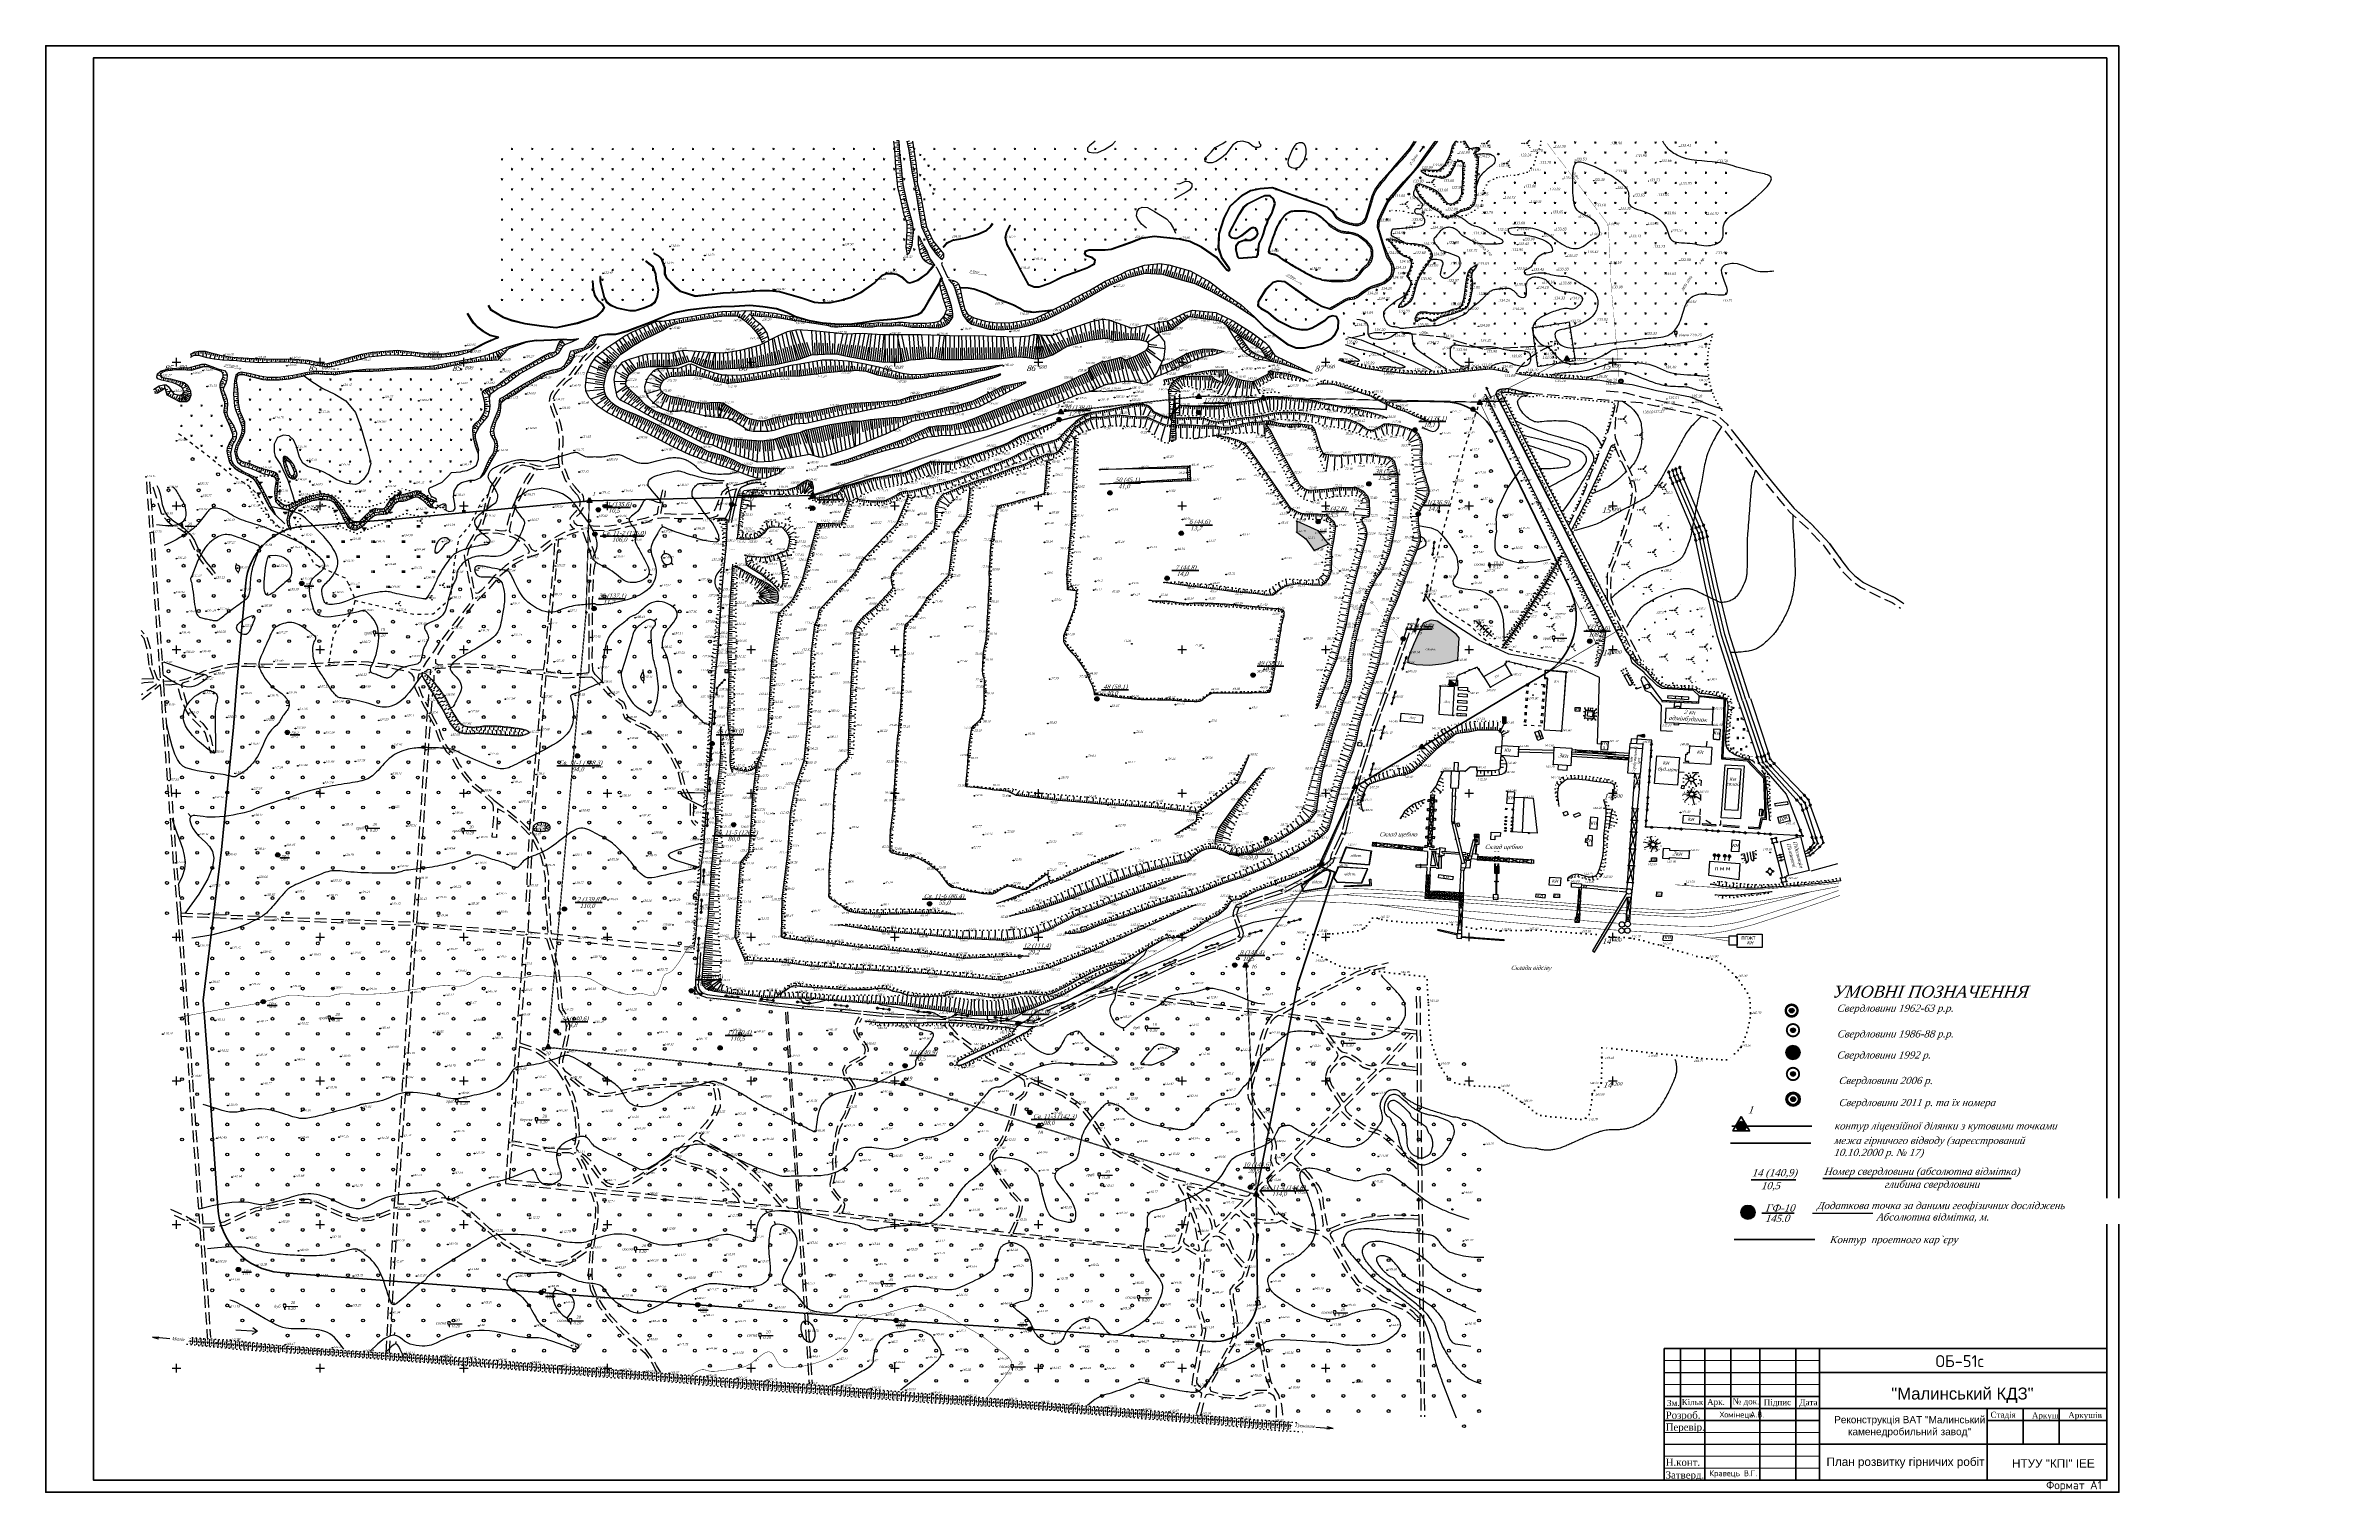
# Model space of a CAD drawing. Header units: millimetres. Extents: x 1400 to 7029, y -1119 to 1612.
# Drawn here: x 2716 to 3672, y 1001 to 1605 of the extents above; entities that cross this region are included whole.
import ezdxf
from ezdxf.enums import TextEntityAlignment as Align
from ezdxf.lldxf.tags import DXFTag

# ---------------------------------------------------------------- set-up
doc = ezdxf.new("R2010")
doc.units = ezdxf.units.MM
doc.set_wipeout_variables(frame=1)
for name, pattern in [('1_155_C', [3, 2, -0.25, 0.5, -0.25]), ('ACAD_ISO03W100', [30, 12, -18]), ('ADOT', [10, 0, -10]), ('ADOT1', [1.6, 0.1, -1.5]), ('AHIDDEN2', [3, 1.5, -1.5]), ('AHIDDEN4', [7, 5, -2]), ('AHIDDEN5', [9, 8, -1]), ('KONTUR', [1.5, 0, -1.5])]:
    doc.linetypes.add(name, pattern=pattern)
for name, color, linetype in [('00_Північ', 7, 'Continuous'), ('00_Північ_відмітки', 7, 'Continuous'), ('01_Горизонт_30', 7, 'Continuous'), ('01_Горизонт_44', 7, 'Continuous'), ('01_Горизонт_58', 7, 'Continuous'), ('01_Горизонт_72', 7, 'Continuous'), ('01_Горизонт_86', 7, 'Continuous'), ('01_Завод', 7, 'Continuous'), ('01_Північ', 7, 'Continuous'), ('02_Горизонт_100', 7, 'Continuous'), ('02_Горизонт_112', 7, 'Continuous'), ('02_Горизонт_128', 7, 'Continuous'), ('02_умовні', 7, 'Continuous'), ('0_Лицензия', 6, 'Continuous'), ('58', 7, 'Continuous'), ('9', 7, 'Continuous'), ('CONT-MNR', 7, 'Continuous'), ('NOMERA', 7, 'Continuous'), ('авт_дор', 7, 'Continuous'), ('Андрей', 7, 'Continuous'), ('ВЫСОТЫ', 7, 'Continuous'), ('жел_дор', 7, 'Continuous'), ('Карьер', 7, 'Continuous'), ('кресты', 7, 'Continuous'), ('НАДЗЕМКА', 7, 'Continuous'), ('НОМЕРА', 7, 'Continuous'), ('Оцифровка_2012', 7, 'Continuous'), ('ПИКЕТЫ', 7, 'Continuous'), ('проы', 7, 'Continuous'), ('РАСТИТ', 7, 'Continuous'), ('РЕЛЬЕФ', 7, 'Continuous'), ('Річка', 7, 'Continuous'), ('Скважины', 7, 'Continuous'), ('Скважины_2011', 7, 'Continuous'), ('СІТУАЦІЯ', 7, 'Continuous'), ('ТОЧКИ', 7, 'Continuous'), ('ТРУБОПР', 7, 'Continuous')]:
    doc.layers.add(name, color=color, linetype=linetype)
doc.layers.add('Center_Lines', color=5, linetype='Continuous', plot=False)
doc.layers.add('Выноски', color=112, linetype='Continuous', lineweight=20)
doc.layers.add('Рамки', color=202, linetype='Continuous', lineweight=50)
doc.styles.add('grad', font='timesi.ttf')
doc.styles.add('Legend', font='calibri.ttf')
doc.styles.add('russ', font='timesi.ttf')
doc.styles.get("Standard").update_dxf_attribs({"font": 'isocpeur.ttf'})
doc.styles.add('times', font='times.ttf')
doc.styles.add('universw', font='timesi.ttf', dxfattribs={"oblique": 10})
tags = doc.linetypes.add('New Line1', pattern=[1.5, 1, -0.5]).pattern_tags.tags
tags[6:7] = [DXFTag(74, 4), DXFTag(75, 0), DXFTag(340, '0'), DXFTag(46, 1.0), DXFTag(50, 0.0), DXFTag(44, 0.0), DXFTag(45, 0.0)]
tags[4:5] = [DXFTag(74, 4), DXFTag(75, 0), DXFTag(340, '0'), DXFTag(46, 1.0), DXFTag(50, 0.0), DXFTag(44, 0.0), DXFTag(45, 0.0)]
doc.linetypes.add('TUBE1', pattern='A,3.5,-1,["В",grad,S=2,R=0,X=0,Y=-1],-2,3.5,-2,8,-2,8,-2,8,-2', length=42)

# ---------------------------------------------------------------- blocks, each defined once
blk = doc.blocks.new('108')
at = {"color": 0, "linetype": 'Continuous', "lineweight": 0}
blk.add_wipeout([(0.5, -0.1), (0.5, -0.1), (0.5, 0), (0.5, 0), (0.5, 0.1), (0.5, 0.2), (0.5, 0.2), (0.5, 0.3), (0.4, 0.3), (0.4, 0.3), (0.4, 0.4), (0.3, 0.4), (0.3, 0.4), (0.2, 0.5), (0.2, 0.5), (0.1, 0.5), (0.1, 0.5), (0, 0.5), (0, 0.5), (-0.1, 0.5), (-0.2, 0.5), (-0.2, 0.5), (-0.3, 0.5), (-0.3, 0.4), (-0.3, 0.4), (-0.4, 0.4), (-0.4, 0.3), (-0.4, 0.3), (-0.5, 0.2), (-0.5, 0.2), (-0.5, 0.1), (-0.5, 0.1), (-0.5, 0), (-0.5, 0), (-0.5, -0.1), (-0.5, -0.2), (-0.5, -0.2), (-0.5, -0.3), (-0.4, -0.3), (-0.4, -0.3), (-0.4, -0.4), (-0.3, -0.4), (-0.3, -0.4), (-0.2, -0.5), (-0.2, -0.5), (-0.1, -0.5), (-0.1, -0.5), (0, -0.5), (0, -0.5), (0.1, -0.5), (0.2, -0.5), (0.2, -0.5), (0.3, -0.5), (0.3, -0.4), (0.3, -0.4), (0.4, -0.4), (0.4, -0.3), (0.4, -0.3), (0.5, -0.2), (0.5, -0.2)], dxfattribs=at)
at = {"linetype": 'Continuous'}
h = blk.add_hatch(color=0, dxfattribs=at)
edge = h.paths.add_edge_path()
edge.add_arc((0, 0), 0.0196, 0, 360)
at = {"color": 0, "linetype": 'Continuous'}
for radius in [0.5, 0.0196]:
    blk.add_circle((0, 0), radius, dxfattribs=at)
blk = doc.blocks.new('115_3')
at = {"color": 0, "linetype": 'Continuous'}
for p, q in [((0, 0), (5.1, 0)), ((3.2, 0.5), (4.1, 0)), ((3.2, -0.5), (4.1, 0)), ((3.9, 0.8), (5.1, 0)), ((3.9, -0.8), (5.1, 0))]:
    blk.add_line(p, q, dxfattribs=at)
blk = doc.blocks.new('A$C29341465')
at = {"color": 0, "linetype": 'ByBlock', "lineweight": -2}
for p, q in [((0, 1), (0, 1)), ((1, 2), (1, 2)), ((1, 0), (1, 0)), ((2, 1), (2, 1))]:
    blk.add_line(p, q, dxfattribs=at)
blk.add_circle((1, 1), 0.75, dxfattribs=at)
blk = doc.blocks.new('point_s')
at = {"color": 0, "xscale": 0.2, "yscale": 0.2, "zscale": 0.2}
blk.add_blockref('A$C29341465', (-0.2, -0.2), dxfattribs=at)
at = {"layer": 'NOMERA', "color": 1, "style": 'russ'}
blk.add_attdef('NN', text='', height=1, dxfattribs=at).set_placement((-2.2, 0.3), align=Align.BOTTOM_CENTER)
at = {"layer": 'ВЫСОТЫ', "color": 1, "style": 'russ'}
blk.add_attdef('H_VER', (0.9, -0.5), '', height=1, dxfattribs=at)
at = {"layer": 'ВЫСОТЫ', "color": 0, "style": 'russ'}
blk.add_attdef('H_ZEM', (1.2, -2), '', height=1, dxfattribs=at)
at = {"layer": 'НОМЕРА', "color": 1, "linetype": 'Continuous', "style": 'russ'}
blk.add_attdef('NAZV', text='', height=1, dxfattribs=at).set_placement((-0.6, -0.1), align=Align.MIDDLE_RIGHT)
at = {"layer": 'ТОЧКИ', "style": 'russ'}
for tag, p in [('S-G_UG-V_UG-V', (0, -9.5)), ('T_ST--T_OR', (0, -4.7)), ('H_ST-I-Z', (0, -7.2))]:
    blk.add_attdef(tag, text='', height=1, dxfattribs=at).set_placement(p, align=Align.CENTER)
blk = doc.blocks.new('372')
blk.add_circle((0, 0), 1)
blk = doc.blocks.new('368')
at = {"color": 0, "linetype": 'Continuous'}
blk.add_blockref('372', (0, 0), dxfattribs=at)
blk = doc.blocks.new('395_2')
at = {"linetype": 'Continuous'}
h = blk.add_hatch(color=0, dxfattribs=at)
h.paths.add_polyline_path([(-3.4, -0.1, 1), (-3.6, -0.1, 1)])
h.paths.add_polyline_path([(-2.2, -0.1, 1), (-1.8, -0.1, 1)])
h.paths.add_polyline_path([(1.1, 1.2, 1), (0.7, 1.2, 1)])
h.paths.add_polyline_path([(1.7, 2, 1), (1.5, 2, 1)])
h.paths.add_polyline_path([(0.9, -1.6, 1), (1.3, -1.6, 1)])
h.paths.add_polyline_path([(2, -2.8, 1), (1.8, -2.8, 1)])
at = {"color": 0, "linetype": 'Continuous'}
for centre, radius in [((-3.5, -0.1), 0.1), ((-2, -0.1), 0.2), ((0, 0), 0.4), ((0.9, 1.2), 0.2), ((1.6, 2), 0.1), ((1.1, -1.6), 0.2), ((1.9, -2.8), 0.1)]:
    blk.add_circle(centre, radius, dxfattribs=at)
blk = doc.blocks.new('369')
at = {"color": 0, "linetype": 'Continuous'}
blk.add_circle((0, 0), 0.6, dxfattribs=at)
blk = doc.blocks.new('475_1')
at = {"color": 0, "linetype": 'Continuous'}
for p, q in [((-2.5, 0), (2.5, 0)), ((0, 0.8), (0, 0))]:
    blk.add_line(p, q, dxfattribs=at)
blk = doc.blocks.new('115_5')
at = {"color": 0, "linetype": 'Continuous'}
for p in [(0, 0), (3.906882, 0.759257), (3.906882, -0.759257)]:
    blk.add_line(p, (5.1, 0), dxfattribs=at)
blk = doc.blocks.new('390_2')
at = {"color": 0, "linetype": 'Continuous', "lineweight": 0}
blk.add_wipeout([(0.6, 0), (0.6, 0), (0, 0), (0, 1), (0.2, 1.1), (0.3, 1.2), (0.5, 1.4), (0.6, 1.6), (0.7, 1.8), (0.8, 2), (0.9, 2.2), (0.9, 2.4), (1, 2.6), (1, 2.9), (0.9, 3), (0.9, 3.2), (0.9, 3.3), (0.8, 3.4), (0.8, 3.4), (0.7, 3.5), (-0.4, 3.5), (-0.7, 3.5), (-0.8, 3.4), (-0.8, 3.4), (-0.9, 3.3), (-0.9, 3.1), (-1, 2.9), (-1, 2.7), (-0.9, 2.4), (-0.9, 2.2), (-0.9, 2), (-0.8, 1.9), (-0.7, 1.7), (-0.6, 1.5), (-0.5, 1.4), (-0.3, 1.2), (-0.1, 1.1), (0, 1), (0, 0)], dxfattribs=at)
at = {"color": 0, "linetype": 'Continuous'}
blk.add_lwpolyline([(0.9, 3.1), (0.9, 3.3, 0.283123), (0.7, 3.4), (-0.7, 3.4, 0.301637), (-0.9, 3.3, 0.346308), (0, 1, 0.325277)], format="xyb", close=True, dxfattribs=at)
blk.add_lwpolyline([(0, 1), (0, 0), (0.5, 0)], dxfattribs=at)
blk = doc.blocks.new('89_3')
at = {"color": 0, "linetype": 'Continuous', "lineweight": 0}
blk.add_wipeout([(1.5, -0.3), (1.5, -0.2), (1.5, 0), (1.5, 0.1), (1.5, 0.3), (1.5, 0.5), (1.4, 0.6), (1.3, 0.7), (1.2, 0.9), (1.1, 1), (1, 1.1), (0.9, 1.2), (0.8, 1.3), (0.6, 1.4), (0.5, 1.4), (0.3, 1.5), (0.2, 1.5), (0, 1.5), (-0.1, 1.5), (-0.3, 1.5), (-0.5, 1.5), (-0.6, 1.4), (-0.8, 1.3), (-0.9, 1.2), (-1, 1.1), (-1.1, 1), (-1.2, 0.9), (-1.3, 0.8), (-1.4, 0.6), (-1.5, 0.5), (-1.5, 0.3), (-1.5, 0.2), (-1.5, 0), (-1.5, -0.1), (-1.5, -0.3), (-1.5, -0.5), (-1.4, -0.6), (-1.3, -0.8), (-1.3, -0.9), (-1.2, -1), (-1, -1.1), (-0.9, -1.2), (-0.8, -1.3), (-0.6, -1.4), (-0.5, -1.5), (-0.3, -1.5), (-0.2, -1.5), (0, -1.5), (0.1, -1.5), (0.3, -1.5), (0.5, -1.5), (0.6, -1.4), (0.7, -1.3), (0.9, -1.3), (1, -1.2), (1.1, -1), (1.2, -0.9), (1.3, -0.8), (1.4, -0.6), (1.4, -0.5)], dxfattribs=at)
at = {"linetype": 'Continuous'}
h = blk.add_hatch(color=0, dxfattribs=at)
h.paths.add_polyline_path([(1.5, 0, 1), (-1.5, 0, 1)])
h.paths.add_polyline_path([(1.1, 0, 1), (-1.1, 0, 1)], flags=16)
at = {"color": 0, "linetype": 'Continuous'}
for radius in [1.5, 1.1, 0.1]:
    blk.add_circle((0, 0), radius, dxfattribs=at)
blk = doc.blocks.new('Pointb')
at = {"color": 0, "linetype": 'ByBlock', "lineweight": -2, "const_width": 1.4}
blk.add_lwpolyline([(7, 4), (-7, 4), (0, -8)], close=True, dxfattribs=at)
blk = doc.blocks.new('403')
at = {"color": 0, "linetype": 'Continuous'}
for p, q in [((-0.45, 1.11), (-0.52, 1.11)), ((-0.38, 1.02), (-0.45, 1.11)), ((-0.31, 0.94), (-0.38, 1.02)), ((-0.21, 0.81), (-0.31, 0.94)), ((-0.17, 0.59), (-0.21, 0.81)), ((-0.17, 0), (-0.17, 0.59)), ((0.17, 0.59), (0.21, 0.81)), ((0.17, 0), (0.17, 0.59)), ((0.21, 0.81), (0.31, 0.94)), ((0.31, 0.94), (0.38, 1.02)), ((0.38, 1.02), (0.45, 1.11)), ((0.45, 1.11), (0.52, 1.11))]:
    blk.add_line(p, q, dxfattribs=at)
blk = doc.blocks.new('A$C1A8735D8')
at = {"layer": 'СІТУАЦІЯ'}
for p, q in [((0, 2.7), (1.2, 13.6)), ((30.4, 0), (0, 2.7)), ((1, 13.6), (31.4, 10.9)), ((31.4, 10.9), (30.4, 0))]:
    blk.add_line(p, q, dxfattribs=at)
blk = doc.blocks.new('476_3')
at = {"color": 0, "linetype": 'Continuous'}
for p, q in [((-4.942, 0), (-2.443, 0)), ((-2.443, 0), (-2.887, 0.61)), ((-2.443, 0), (-1.999, 0.61)), ((-2.443, 0), (2.554, 0)), ((-2.443, 0), (-2.443, 0)), ((2.499, 0), (2.055, -0.61)), ((2.499, 0), (4.998, 0)), ((2.499, 0), (2.943, -0.61))]:
    blk.add_line(p, q, dxfattribs=at)
blk = doc.blocks.new('390_6')
at = {"color": 0, "linetype": 'Continuous'}
for p, q in [((0.005531, 0.859515), (-0.95613, 1.462103)), ((0.005531, 1.74022), (-0.867556, 2.281003)), ((0.005531, 2.466415), (-0.665101, 2.899042)), ((0.005531, 3.084453), (-0.386725, 3.36257)), ((-0.005531, 3.084453), (0.386725, 3.36257)), ((-0.005531, 2.466415), (0.665101, 2.899042)), ((-0.005531, 1.74022), (0.867556, 2.281003)), ((-0.005531, 0.859515), (0.95613, 1.462103)), ((0, 3.408923), (0, 0)), ((0, 0), (0.616918, 0))]:
    blk.add_line(p, q, dxfattribs=at)
blk = doc.blocks.new('402')
at = {"color": 0, "linetype": 'Continuous'}
for p, q in [((-0.8, 0), (-0.8, 1.6)), ((0, 1.6), (0, 0)), ((0.8, 0), (0.8, 1.6))]:
    blk.add_line(p, q, dxfattribs=at)
blk = doc.blocks.new('395_1')
at = {"linetype": 'Continuous'}
h = blk.add_hatch(color=0, dxfattribs=at)
h.paths.add_polyline_path([(-1.8, -0.1, 1), (-2.2, -0.1, 1)])
h.paths.add_polyline_path([(1.3, -1.6, 1), (0.9, -1.6, 1)])
blk.add_hatch(color=0, dxfattribs=at).paths.add_polyline_path([(1.1, 1.2, 1), (0.7, 1.2, 1)])
at = {"color": 0, "linetype": 'Continuous'}
for centre, radius in [((-2, -0.1), 0.2), ((0, 0), 0.4), ((0.9, 1.2), 0.2), ((1.1, -1.6), 0.2)]:
    blk.add_circle(centre, radius, dxfattribs=at)
blk = doc.blocks.new('A$C232C0E02')
at = {"layer": 'СІТУАЦІЯ', "color": 0, "linetype": 'Continuous', "flags": 128}
for points in [[(0, 2.5), (9.1, 3.2)], [(24.1, 0.3), (0, 2.5), (8.4, 0)]]:
    blk.add_lwpolyline(points, dxfattribs=at)
blk = doc.blocks.new('A$C0DFD615A')
at = {"layer": 'Скважины', "linetype": 'Continuous'}
h = blk.add_hatch(color=6, dxfattribs=at)
h.paths.add_polyline_path([(-3, 0, 1), (3, 0, 1)])
h.paths.add_polyline_path([(2.2, 0, -1), (-2.2, 0, -1)], flags=16)
at = {"layer": 'Скважины', "linetype": 'Continuous', "lineweight": 50}
h = blk.add_hatch(color=6, dxfattribs=at)
edge = h.paths.add_edge_path()
edge.add_arc((0, 0), 1, 0, 360)
at = {"layer": 'Скважины', "color": 0, "linetype": 'Continuous'}
for radius in [3, 2.2, 1]:
    blk.add_circle((0, 0), radius, dxfattribs=at)
blk = doc.blocks.new('Свкажины')
at = {"layer": 'Скважины', "linetype": 'Continuous'}
h = blk.add_hatch(color=5, dxfattribs=at)
h.paths.add_polyline_path([(-3, 0, 1), (3, 0, 1)])
h.paths.add_polyline_path([(2.2, 0, -1), (-2.2, 0, -1)], flags=16)
at = {"layer": 'Скважины', "linetype": 'Continuous', "lineweight": 50}
h = blk.add_hatch(color=2, dxfattribs=at)
edge = h.paths.add_edge_path()
edge.add_arc((0, 0), 1, 0, 360)
at = {"layer": 'Скважины', "color": 0, "linetype": 'Continuous'}
for radius in [3, 2.2, 1]:
    blk.add_circle((0, 0), radius, dxfattribs=at)
blk = doc.blocks.new('Licenzia')
at = {"linetype": 'New Line1', "lineweight": 25}
h = blk.add_hatch(color=6, dxfattribs=at)
h.dxf.hatch_style = 1
h.set_gradient(color1=(255, 0, 255), color2=(255, 0, 255), centered=1, tint=1, name='INVCYLINDER')
edge = h.paths.add_edge_path()
edge.add_arc((0, 0), 2, 0, 360)
at = {"color": 6, "linetype": 'Continuous', "lineweight": 40, "flags": 128}
blk.add_lwpolyline([(-0.08, 4.01), (-3.48, -1.99), (3.45, -1.99)], close=True, dxfattribs=at)
at = {"color": 10, "linetype": 'Continuous', "lineweight": 25}
blk.add_circle((0, 0), 2, dxfattribs=at)

msp = doc.modelspace()

# ---------------------------------------------------------------- hatches: boundary and pattern name
at = {"linetype": 'Continuous', "lineweight": 50}
msp.add_hatch(color=4, dxfattribs=at).paths.add_polyline_path([(3238.5433, 1406.4555), (3238.5613, 1401.9315), (3242.3683, 1399.0635), (3245.8963, 1394.2035), (3251.8573, 1397.0205), (3247.4623, 1402.4145)])
at = {"layer": '01_Завод', "linetype": 'Continuous'}
h = msp.add_hatch(color=250, dxfattribs=at)
h.dxf.hatch_style = 1
h.set_gradient(color1=(51, 51, 51), color2=(51, 51, 51), tint=1, name='SPHERICAL')
h.paths.add_polyline_path([(3305.6946, 1337.6773), (3302.3284, 1340.1846), (3302.2423, 1337.802)])
h = msp.add_hatch(color=250, dxfattribs=at)
h.dxf.hatch_style = 1
h.set_gradient(color1=(51, 51, 51), color2=(51, 51, 51), tint=1)
edge = h.paths.add_edge_path()
edge.add_arc((3380.4784, 1336.7035), 0.3, 0, 360)
h = msp.add_hatch(dxfattribs=at)
h.set_pattern_fill('LINE', color=250, scale=0.075, angle=90)
h.set_pattern_definition([(90, (-22849.3487, -3087.17248), (-0.238125, 1e-17), [])])
h.paths.add_polyline_path([(3324.6706, 1324.8606), (3325.9753, 1324.828), (3325.9034, 1321.9502), (3324.5987, 1321.9828)])
h = msp.add_hatch(color=250, dxfattribs=at)
h.dxf.hatch_style = 1
h.set_gradient(color1=(51, 51, 51), color2=(51, 51, 51), tint=1)
edge = h.paths.add_edge_path()
edge.add_arc((3355.0125, 1310.0879), 0.15, 0, 360)
h = msp.add_hatch(color=250, dxfattribs=at)
h.dxf.hatch_style = 1
h.set_gradient(color1=(51, 51, 51), color2=(51, 51, 51), tint=1)
edge = h.paths.add_edge_path()
edge.add_arc((3355.0555, 1310.9869), 0.15, 0, 360)
h = msp.add_hatch(color=250, dxfattribs=at)
h.dxf.hatch_style = 1
h.set_gradient(color1=(51, 51, 51), color2=(51, 51, 51), tint=1)
edge = h.paths.add_edge_path()
edge.add_arc((3360.7401, 1309.7274), 0.15, 0, 360)
h = msp.add_hatch(color=250, dxfattribs=at)
h.dxf.hatch_style = 1
h.set_gradient(color1=(51, 51, 51), color2=(51, 51, 51), tint=1)
edge = h.paths.add_edge_path()
edge.add_arc((3360.8118, 1310.6247), 0.15, 0, 360)
h = msp.add_hatch(color=250, dxfattribs=at)
h.dxf.hatch_style = 1
h.set_gradient(color1=(51, 51, 51), color2=(51, 51, 51), tint=1)
edge = h.paths.add_edge_path()
edge.add_arc((3365.4832, 1310.3307), 0.15, 0, 360)
h = msp.add_hatch(color=250, dxfattribs=at)
h.dxf.hatch_style = 1
h.set_gradient(color1=(51, 51, 51), color2=(51, 51, 51), tint=1)
edge = h.paths.add_edge_path()
edge.add_arc((3371.6771, 1309.9409), 0.15, 0, 360)
h = msp.add_hatch(color=250, dxfattribs=at)
h.dxf.hatch_style = 1
h.set_gradient(color1=(51, 51, 51), one_color=1, tint=1, name='SPHERICAL')
edge = h.paths.add_edge_path()
edge.add_ellipse((3383.6185, 1316.8414), major_axis=(0, -0.5657), ratio=0.49010044, start_angle=186.894916, end_angle=346.2212528, ccw=False)
edge.add_line((3383.3853, 1317.3586), (3381.6385, 1316.9707))
edge.add_line((3381.6385, 1316.9707), (3383.5525, 1316.292))
h = msp.add_hatch(color=250, dxfattribs=at)
h.dxf.hatch_style = 1
h.set_gradient(color1=(51, 51, 51), one_color=1, tint=1, name='SPHERICAL')
edge = h.paths.add_edge_path()
edge.add_ellipse((3383.6185, 1316.8414), major_axis=(0, -0.5657), ratio=0.49010044, start_angle=0, end_angle=360)
h = msp.add_hatch(color=250, dxfattribs=at)
h.dxf.hatch_style = 1
h.set_gradient(color1=(51, 51, 51), color2=(51, 51, 51), tint=1)
edge = h.paths.add_edge_path()
edge.add_arc((3365.4579, 1309.4305), 0.15, 0, 360)
h = msp.add_hatch(color=250, dxfattribs=at)
h.dxf.hatch_style = 1
h.set_gradient(color1=(51, 51, 51), color2=(51, 51, 51), tint=1)
edge = h.paths.add_edge_path()
edge.add_arc((3367.715, 1307.4849), 0.15, 0, 360)
h = msp.add_hatch(color=250, dxfattribs=at)
h.dxf.hatch_style = 1
h.set_gradient(color1=(51, 51, 51), color2=(51, 51, 51), tint=1)
edge = h.paths.add_edge_path()
edge.add_arc((3367.7654, 1308.3835), 0.15, 0, 360)
h = msp.add_hatch(color=250, dxfattribs=at)
h.dxf.hatch_style = 1
h.set_gradient(color1=(51, 51, 51), color2=(51, 51, 51), tint=1)
edge = h.paths.add_edge_path()
edge.add_arc((3371.5065, 1307.2463), 0.15, 0, 360)
h = msp.add_hatch(color=250, dxfattribs=at)
h.dxf.hatch_style = 1
h.set_gradient(color1=(51, 51, 51), color2=(51, 51, 51), tint=1)
edge = h.paths.add_edge_path()
edge.add_arc((3371.5671, 1308.1443), 0.15, 0, 360)
h = msp.add_hatch(color=250, dxfattribs=at)
h.dxf.hatch_style = 1
h.set_gradient(color1=(51, 51, 51), color2=(51, 51, 51), tint=1)
edge = h.paths.add_edge_path()
edge.add_arc((3371.6204, 1309.0427), 0.15, 0, 360)
h = msp.add_hatch(color=250, dxfattribs=at)
h.dxf.hatch_style = 1
h.set_gradient(color1=(51, 51, 51), color2=(51, 51, 51), tint=1)
edge = h.paths.add_edge_path()
edge.add_arc((3375.2086, 1307.0133), 0.15, 0, 360)
h = msp.add_hatch(color=250, dxfattribs=at)
h.dxf.hatch_style = 1
h.set_gradient(color1=(51, 51, 51), color2=(51, 51, 51), tint=1)
edge = h.paths.add_edge_path()
edge.add_arc((3375.2498, 1307.9125), 0.15, 0, 360)
h = msp.add_hatch(color=250, dxfattribs=at)
h.dxf.hatch_style = 1
h.set_gradient(color1=(51, 51, 51), color2=(51, 51, 51), tint=1)
edge = h.paths.add_edge_path()
edge.add_arc((3303.2956, 1285.9879), 0.15, 0, 360)
h = msp.add_hatch(color=250, dxfattribs=at)
h.dxf.hatch_style = 1
h.set_gradient(color1=(51, 51, 51), color2=(51, 51, 51), tint=1)
edge = h.paths.add_edge_path()
edge.add_arc((3304.7732, 1286.0215), 0.15, 0, 360)
h = msp.add_hatch(color=250, dxfattribs=at)
h.dxf.hatch_style = 1
h.set_gradient(color1=(51, 51, 51), color2=(51, 51, 51), tint=1)
edge = h.paths.add_edge_path()
edge.add_arc((3304.9275, 1273.6312), 0.15, 0, 360)
h = msp.add_hatch(color=250, dxfattribs=at)
h.dxf.hatch_style = 1
h.set_gradient(color1=(51, 51, 51), color2=(51, 51, 51), tint=1)
edge = h.paths.add_edge_path()
edge.add_arc((3306.4104, 1273.9211), 0.15, 0, 360)
h = msp.add_hatch(color=250, dxfattribs=at)
h.dxf.hatch_style = 1
h.set_gradient(color1=(51, 51, 51), color2=(51, 51, 51), tint=1)
edge = h.paths.add_edge_path()
edge.add_arc((3290.2546, 1261.9), 0.15, 0, 360)
h = msp.add_hatch(color=250, dxfattribs=at)
h.dxf.hatch_style = 1
h.set_gradient(color1=(51, 51, 51), color2=(51, 51, 51), tint=1)
edge = h.paths.add_edge_path()
edge.add_arc((3290.2846, 1263.052), 0.15, 0, 360)
h = msp.add_hatch(color=250, dxfattribs=at)
h.dxf.hatch_style = 1
h.set_gradient(color1=(51, 51, 51), color2=(51, 51, 51), tint=1)
edge = h.paths.add_edge_path()
edge.add_arc((3297.8539, 1266.4555), 0.15, 0, 360)
h = msp.add_hatch(color=250, dxfattribs=at)
h.dxf.hatch_style = 1
h.set_gradient(color1=(51, 51, 51), color2=(51, 51, 51), tint=1)
edge = h.paths.add_edge_path()
edge.add_arc((3299.1396, 1266.4354), 0.15, 0, 360)
h = msp.add_hatch(color=250, dxfattribs=at)
h.dxf.hatch_style = 1
h.set_gradient(color1=(51, 51, 51), color2=(51, 51, 51), tint=1)
edge = h.paths.add_edge_path()
edge.add_line((3412.5887, 1266.9298), (3413.687, 1266.9413))
edge.add_arc((3413.1378, 1266.9373), 0.5492, 0.4202872, 180.7851952)
h = msp.add_hatch(color=250, dxfattribs=at)
h.dxf.hatch_style = 1
h.set_gradient(color1=(51, 51, 51), color2=(51, 51, 51), tint=1)
edge = h.paths.add_edge_path()
edge.add_line((3414.2089, 1266.8077), (3415.3072, 1266.8192))
edge.add_arc((3414.758, 1266.8152), 0.5492, 0.4202872, 180.7851952)
h = msp.add_hatch(color=250, dxfattribs=at)
h.dxf.hatch_style = 1
h.set_gradient(color1=(51, 51, 51), color2=(51, 51, 51), tint=1)
edge = h.paths.add_edge_path()
edge.add_line((3416.8201, 1266.6627), (3417.9184, 1266.6742))
edge.add_arc((3417.3692, 1266.6702), 0.5492, 0.4202872, 180.7851952)
h = msp.add_hatch(color=250, dxfattribs=at)
h.dxf.hatch_style = 1
h.set_gradient(color1=(51, 51, 51), color2=(51, 51, 51), tint=1)
edge = h.paths.add_edge_path()
edge.add_line((3418.7267, 1266.5281), (3419.8249, 1266.5396))
edge.add_arc((3419.2758, 1266.5356), 0.5492, 0.4202872, 180.7851952)
h = msp.add_hatch(color=250, dxfattribs=at)
h.dxf.hatch_style = 1
h.set_gradient(color1=(51, 51, 51), color2=(51, 51, 51), tint=1)
edge = h.paths.add_edge_path()
edge.add_arc((3321.4256, 1255.9991), 0.15, 0, 360)
h = msp.add_hatch(color=250, dxfattribs=at)
h.dxf.hatch_style = 1
h.set_gradient(color1=(51, 51, 51), color2=(51, 51, 51), tint=1)
edge = h.paths.add_edge_path()
edge.add_arc((3322.5779, 1255.9792), 0.15, 0, 360)
h = msp.add_hatch(color=250, dxfattribs=at)
h.dxf.hatch_style = 1
h.set_gradient(color1=(51, 51, 51), color2=(51, 51, 51), tint=1, name='INVCURVED')
h.paths.add_polyline_path([(3400.8994, 1254.4543), (3401.2896, 1255.0386), (3400.5884, 1255.0844)])
at = {"layer": '02_умовні', "linetype": 'Continuous'}
h = msp.add_hatch(color=0, dxfattribs=at)
h.paths.add_polyline_path([(3448.3145, 1202.1032, 1), (3442.3145, 1202.1032, 1)])
h.paths.add_polyline_path([(3447.5145, 1202.1032, -1), (3443.1145, 1202.1032, -1)], flags=16)
h = msp.add_hatch(color=3, dxfattribs=at)
h.paths.add_polyline_path([(3448.8628, 1193.9063, 1), (3442.8628, 1193.9063, 1)])
h.paths.add_polyline_path([(3448.0628, 1193.9063, -1), (3443.6628, 1193.9063, -1)], flags=16)
for color, points in [(0, [(3446.3145, 1202.1032, 1), (3444.3145, 1202.1032, 1)]), (1, [(3448.8628, 1184.6067, 1), (3442.8628, 1184.6067, 1)]), (3, [(3446.8628, 1193.9063, 1), (3444.8628, 1193.9063, 1)]), (1, [(3446.8628, 1184.6067, 1), (3444.8628, 1184.6067, 1)]), (5, [(3446.8628, 1175.6374, 1), (3444.8628, 1175.6374, 1)]), (6, [(3430.0605, 1117.9092, 1), (3424.0605, 1117.9092, 1)])]:
    msp.add_hatch(color=color, dxfattribs=at).paths.add_polyline_path(points)
h = msp.add_hatch(color=5, dxfattribs=at)
h.paths.add_polyline_path([(3448.8628, 1175.6374, 1), (3442.8628, 1175.6374, 1)])
h.paths.add_polyline_path([(3448.0628, 1175.6374, -1), (3443.6628, 1175.6374, -1)], flags=16)
at = {"layer": '02_умовні', "linetype": 'Continuous', "lineweight": 50}
h = msp.add_hatch(color=6, dxfattribs=at)
edge = h.paths.add_edge_path()
edge.add_arc((3427.0605, 1117.9092), 1, 0, 360)
at = {"layer": '58'}
h = msp.add_hatch(dxfattribs=at)
h.set_pattern_fill('1_468', color=3, scale=3, style=0, pattern_type=2)
h.set_pattern_definition([(0, (2819.362, 1422.821), (0, 14.7), [1.8, -12.9]), (0, (2819.962, 1422.221), (0, 14.7), [0.6, -14.1]), (0, (2819.662, 1422.521), (0, 14.7), [1.2, -13.5]), (0, (2818.762, 1418.321), (0, 14.7), [1.8, -12.9]), (0, (2819.362, 1417.721), (0, 14.7), [0.6, -14.1]), (0, (2819.062, 1418.021), (0, 14.7), [1.2, -13.5]), (0, (2826.862, 1422.221), (0, 14.7), [1.8, -12.9]), (0, (2827.462, 1421.621), (0, 14.7), [0.6, -14.1]), (0, (2827.162, 1421.921), (0, 14.7), [1.2, -13.5]), (0, (2829.862, 1410.221), (0, 14.7), [1.8, -12.9]), (0, (2830.462, 1409.621), (0, 14.7), [0.6, -14.1]), (0, (2830.162, 1409.921), (0, 14.7), [1.2, -13.5]), (0, (2821.462, 1411.121), (0, 14.7), [1.8, -12.9]), (0, (2822.062, 1410.521), (0, 14.7), [0.6, -14.1]), (0, (2821.762, 1410.821), (0, 14.7), [1.2, -13.5]), (0, (2830.162, 1415.921), (0, 14.7), [1.8, -12.9]), (0, (2830.762, 1415.321), (0, 14.7), [0.6, -14.1]), (0, (2830.462, 1415.621), (0, 14.7), [1.2, -13.5]), (0, (2823.562, 1416.821), (0, 14.7), [1.8, -12.9]), (0, (2824.162, 1416.221), (0, 14.7), [0.6, -14.1]), (0, (2823.862, 1416.521), (0, 14.7), [1.2, -13.5])])
h.paths.add_polyline_path([(2811.4891, 1422.594), (2812.7746, 1424.0814), (2813.1805, 1420.363), (2813.5188, 1416.4418), (2817.3752, 1413.3995), (2823.5319, 1416.1714), (2830.0946, 1417.794), (2836.6573, 1417.1179), (2842.5434, 1410.4248), (2848.4295, 1408.9375), (2854.1803, 1413.3319), (2860.2283, 1418.268), (2868.55, 1420.3638), (2875.0451, 1418.8765), (2879.1721, 1416.1046), (2879.2398, 1411.1693), (2876.1276, 1409.0735), (2867.6029, 1410.2904), (2864.7613, 1412.3862), (2854.2745, 1406.5721), (2847.7795, 1401.434), (2840.608, 1401.9748), (2834.9925, 1411.7102), (2829.5465, 1413.13), (2821.9013, 1410.4258), (2819.1951, 1405.6933), (2809.3173, 1409.4793), (2802.859, 1420.4431), (2792.7675, 1425.1262)])
at = {"layer": 'Скважины', "linetype": 'Continuous'}
for color, points in [(5, [(3313.0931, 1453.2296, 1), (3311.2931, 1453.2296, 1)]), (5, [(3311.8931, 1453.2296, 1), (3312.4931, 1453.2296, 1)]), (0, [(3140.1753, 1448.8715, 1), (3138.3753, 1448.8715, 1)]), (7, [(3139.5753, 1448.8715, 1), (3138.9753, 1448.8715, 1)]), (0, [(3198.5434, 1451.8986, 1), (3196.7434, 1451.8986, 1)]), (7, [(3197.9434, 1451.8986, 1), (3197.3434, 1451.8986, 1)]), (0, [(3288.8269, 1444.5538, 1), (3287.0269, 1444.5538, 1)]), (7, [(3288.2269, 1444.5538, 1), (3287.6269, 1444.5538, 1)]), (1, [(3161.4085, 1418.2726, 1), (3159.6085, 1418.2726, 1)]), (1, [(3160.8085, 1418.2726, 1), (3160.2085, 1418.2726, 1)]), (3, [(3269.6207, 1422.0718, 1), (3267.8207, 1422.0718, 1)]), (3, [(3269.0207, 1422.0718, 1), (3268.4207, 1422.0718, 1)]), (0, [(2947.7274, 1411.2653, 1), (2945.9274, 1411.2653, 1)]), (7, [(2947.1274, 1411.2653, 1), (2946.5274, 1411.2653, 1)]), (1, [(3003.4503, 1413.4773, 1), (3001.6503, 1413.4773, 1)]), (1, [(3002.8503, 1413.4773, 1), (3002.2503, 1413.4773, 1)]), (0, [(3037.2762, 1411.8483, 1), (3035.4762, 1411.8483, 1)]), (7, [(3036.6762, 1411.8483, 1), (3036.0762, 1411.8483, 1)]), (5, [(3248.4185, 1406.2811, 1), (3246.6185, 1406.2811, 1)]), (5, [(3247.2185, 1406.2811, 1), (3247.8185, 1406.2811, 1)]), (0, [(3290.2285, 1409.495, 1), (3288.4285, 1409.495, 1)]), (7, [(3289.6285, 1409.495, 1), (3289.0285, 1409.495, 1)]), (5, [(3191.2459, 1401.4515, 1), (3189.4459, 1401.4515, 1)]), (5, [(3190.0459, 1401.4515, 1), (3190.6459, 1401.4515, 1)]), (5, [(3185.2786, 1382.6179, 1), (3183.4786, 1382.6179, 1)]), (5, [(3184.6786, 1382.6179, 1), (3184.0786, 1382.6179, 1)]), (0, [(2945.9452, 1369.9568, 1), (2944.1452, 1369.9568, 1)]), (7, [(2945.3452, 1369.9568, 1), (2944.7452, 1369.9568, 1)]), (7, [(3283.3648, 1357.3663, 1), (3282.7648, 1357.3663, 1)]), (5, [(3361.8708, 1356.3629, 1), (3360.0708, 1356.3629, 1)]), (5, [(3361.2708, 1356.3629, 1), (3360.6708, 1356.3629, 1)]), (1, [(3221.2353, 1342.185, 1), (3219.4353, 1342.185, 1)]), (1, [(3220.6353, 1342.185, 1), (3220.0353, 1342.185, 1)]), (1, [(3156.0122, 1332.2488, 1), (3154.2122, 1332.2488, 1)]), (1, [(3155.4122, 1332.2488, 1), (3154.8122, 1332.2488, 1)]), (5, [(2933.5412, 1244.5304, 1), (2931.7412, 1244.5304, 1)]), (5, [(2932.9412, 1244.5304, 1), (2932.3412, 1244.5304, 1)]), (7, [(3123.1239, 1224.6974, 1), (3122.5239, 1224.6974, 1)]), (0, [(3213.5868, 1221.1328, 1), (3211.7868, 1221.1328, 1)]), (7, [(3212.9868, 1221.1328, 1), (3212.3868, 1221.1328, 1)]), (1, [(3123.0645, 1196.7423, 1), (3121.2645, 1196.7423, 1)]), (1, [(3122.4645, 1196.7423, 1), (3121.8645, 1196.7423, 1)]), (0, [(2930.1192, 1193.4866, 1), (2928.3192, 1193.4866, 1)]), (5, [(2998.6114, 1186.5417, 1), (2996.8114, 1186.5417, 1)]), (5, [(2998.0114, 1186.5417, 1), (2997.4114, 1186.5417, 1)]), (0, [(3075.8666, 1179.0657, 1), (3074.0666, 1179.0657, 1)]), (7, [(3075.2666, 1179.0657, 1), (3074.6666, 1179.0657, 1)]), (7, [(3215.3649, 1132.348, 1), (3214.7649, 1132.348, 1)])]:
    msp.add_hatch(color=color, dxfattribs=at).paths.add_polyline_path(points)
h = msp.add_hatch(color=0, dxfattribs=at)
h.paths.add_polyline_path([(3123.7239, 1224.6974, 1), (3121.9239, 1224.6974, 1)])
h.paths.add_polyline_path([(3123.4839, 1224.6974, 1), (3122.1639, 1224.6974, 1)], flags=16)
h = msp.add_hatch(color=0, dxfattribs=at)
h.paths.add_polyline_path([(3215.9649, 1132.348, 1), (3214.1649, 1132.348, 1)])
h.paths.add_polyline_path([(3215.7249, 1132.348, 1), (3214.4049, 1132.348, 1)], flags=16)
h = msp.add_hatch(color=6, dxfattribs=at)
h.paths.add_polyline_path([(2922.0913, 1084.4475, 1), (2923.8913, 1084.4475, 1)])
h.paths.add_polyline_path([(2923.6513, 1084.4475, -1), (2922.3313, 1084.4475, -1)], flags=16)
at = {"layer": 'Скважины', "linetype": 'Continuous', "lineweight": 50}
h = msp.add_hatch(color=6, dxfattribs=at)
edge = h.paths.add_edge_path()
edge.add_arc((2922.9913, 1084.4475), 0.3, 0, 360)

# ---------------------------------------------------------------- linework, layer by layer
at = {"linetype": 'Continuous'}
for p, q in [((3247.8469, 1463.4524), (3247.8469, 1463.4524)), ((3248.438, 1463.5557), (3248.4483, 1463.4966)), ((3249.029, 1463.6591), (3249.029, 1463.6591)), ((3249.62, 1463.7624), (3249.6304, 1463.7033)), ((3250.2143, 1463.7712), (3250.2143, 1463.7712)), ((3250.811, 1463.7084), (3250.8047, 1463.6488)), ((3251.4077, 1463.6457), (3251.4077, 1463.6457)), ((3252.0044, 1463.5829), (3251.9982, 1463.5233)), ((3252.6011, 1463.5202), (3252.6011, 1463.5202)), ((3253.1978, 1463.4575), (3253.1916, 1463.3978)), ((3253.7946, 1463.3947), (3253.7946, 1463.3947)), ((3254.3913, 1463.332), (3254.385, 1463.2723)), ((3254.9824, 1463.2422), (3254.9824, 1463.2422)), ((3255.5548, 1463.0625), (3255.5369, 1463.0052)), ((3256.1273, 1462.8828), (3256.1273, 1462.8828)), ((3256.6997, 1462.703), (3256.6818, 1462.6458)), ((3257.2722, 1462.5233), (3257.2722, 1462.5233)), ((3257.8446, 1462.3436), (3257.8267, 1462.2863)), ((3258.4171, 1462.1639), (3258.4171, 1462.1639)), ((3258.9895, 1461.9841), (3258.9716, 1461.9269)), ((3259.5606, 1461.8003), (3259.5606, 1461.8003)), ((3271.3962, 1457.6165), (3271.3667, 1457.5642)), ((3271.9188, 1457.3217), (3271.9188, 1457.3217)), ((3272.4414, 1457.027), (3272.412, 1456.9747)), ((3272.9641, 1456.7323), (3272.9641, 1456.7323))]:
    msp.add_line(p, q, dxfattribs=at)
at = {"lineweight": 80}
for p, q in [((3392.002, 1060.9881), (3577.002, 1060.9881)), ((3419.9371, 1035.9831), (3419.9371, 1060.9881))]:
    msp.add_line(p, q, dxfattribs=at)
for p, q in [((3392.002, 1050.9881), (3457.002, 1050.9881)), ((3392.002, 1020.9881), (3457.002, 1020.9881))]:
    msp.add_line(p, q)
at = {"lineweight": 50}
for points in [[(3582.002, 1604.9881), (3582.002, 1000.9881), (2716.002, 1000.9881), (2716.002, 1604.9881)], [(3577.002, 1599.9881), (3577.002, 1005.9881), (2736.002, 1005.9881), (2736.002, 1599.9881)]]:
    msp.add_lwpolyline(points, close=True, dxfattribs=at)
at = {"color": 7, "linetype": 'Continuous', "lineweight": 50, "flags": 128}
msp.add_lwpolyline([(3258.8677, 1454.1055), (3275.9327, 1453.145), (3276.2498, 1456.1282), (3284.7289, 1456.4402), (3288.1809, 1456.6179), (3300.0987, 1456.3726, -0.28232555), (3321.6162, 1442.5531), (3352.5862, 1378.3688, -0.38901943), (3341.7619, 1342.4171), (3263.709, 1296.0172, 0.1581167), (3262.4872, 1294.6265), (3247.8038, 1262.5504), (3254.4803, 1259.8593), (3253.1696, 1256.3419), (3238.9968, 1213.3162), (3221.6314, 1125.4023), (3222.1953, 1082.1284), (3222.1953, 1082.1284, -0.42950611), (3203.1091, 1063.8631), (3127.1113, 1069.1175), (3071.2513, 1072.7475), (2988.3313, 1079.2275), (2922.9913, 1084.4475), (2813.8983, 1092.7035, -0.37665893), (2787.9247, 1119.8962), (2783.6016, 1182.7664), (2781.7424, 1206.4536), (2789.3426, 1269.1769), (2794.4814, 1320.5009), (2795.8841, 1338.9113), (2799.511, 1380.6839, -0.34034588), (2821.4589, 1404.158), (2862.0179, 1407.2612), (2943.1308, 1414.9675), (3036.4436, 1417.2504), (3060.5707, 1424.2097), (3074.7959, 1426.7547), (3085.2969, 1431.1203), (3095.5747, 1431.1993), (3115.1996, 1437.963), (3117.8607, 1439.0468), (3120.8417, 1440.778), (3123.2236, 1442.0704), (3125.7097, 1443.15), (3129.1058, 1444.3877), (3139.2133, 1448.3099), (3152.7797, 1451.8098), (3159.9019, 1453.014), (3165.1949, 1454.1261), (3170.5238, 1455.0509), (3172.3441, 1455.2398), (3174.4432, 1455.2553), (3175.8741, 1454.9179), (3176.8828, 1454.3849), (3177.8617, 1453.2989), (3178.8577, 1452.1799), (3182.4278, 1450.4499), (3185.468, 1449.7712), (3189.7525, 1454.8127), (3196.8076, 1454.4357), (3205.8715, 1454.4401), (3207.6779, 1454.5928), (3209.4141, 1455.0099), (3210.828, 1455.6923), (3220.7068, 1456.8561), (3226.1813, 1458.3536), (3230.7074, 1458.4523), (3237.0248, 1457.8627), (3243.3328, 1457.1923), (3250.4039, 1455.6352), (3253.956, 1454.9067)], format="xyb", close=True, dxfattribs=at)
at = {"color": 3, "linetype": 'Continuous'}
msp.add_lwpolyline([(3238.5433, 1406.4555), (3238.5613, 1401.9315), (3242.3683, 1399.0635), (3245.8963, 1394.2035), (3251.8573, 1397.0205), (3247.4623, 1402.4145), (3238.5433, 1406.4555)], dxfattribs=at)
at = {"color": 5, "linetype": 'TUBE1', "const_width": 0.06, "flags": 128}
msp.add_lwpolyline([(3245.8963, 1394.2035), (3256.5823, 1385.6745)], dxfattribs=at)
at = {"color": 5, "linetype": 'Continuous', "const_width": 0.06, "flags": 128}
for points in [[(3256.5823, 1385.6745), (3258.2885, 1384.4503)], [(3259.751, 1383.401), (3261.4573, 1382.1767)], [(3262.4323, 1381.4772), (3264.0703, 1380.3019)], [(3264.0703, 1380.3019), (3265.7536, 1378.0845)], [(3266.4792, 1377.1287), (3269.3815, 1373.3055)], [(3270.1071, 1372.3497), (3273.0094, 1368.5266)], [(3273.735, 1367.5708), (3275.0047, 1365.8981)], [(3276.0931, 1364.4645), (3277.3629, 1362.7918)]]:
    msp.add_lwpolyline(points, dxfattribs=at)
at = {"layer": '00_Північ', "color": 250, "linetype": 'Continuous'}
for p, q in [((3211.9926, 1539.3242), (3212.0915, 1539.2115)), ((3213.3459, 1540.5111), (3213.4448, 1540.3983)), ((3214.6991, 1541.6979), (3214.7981, 1541.5851)), ((3216.1089, 1542.8068), (3216.1852, 1542.6777)), ((3217.6584, 1543.7228), (3217.7347, 1543.5937)), ((3218.8618, 1539.1534), (3218.7943, 1539.2873)), ((3219.2079, 1544.6388), (3219.2842, 1544.5097)), ((3220.4696, 1539.9625), (3220.4022, 1540.0965)), ((3220.9549, 1545.0586), (3220.9883, 1544.9123)), ((3222.0775, 1540.7717), (3222.0101, 1540.9057)), ((3222.71, 1545.4582), (3222.7433, 1545.312)), ((3223.6998, 1541.5501), (3223.6395, 1541.6875)), ((3224.4927, 1545.6707), (3224.5029, 1545.521)), ((3225.3631, 1542.1953), (3225.3678, 1542.3453)), ((3226.2884, 1545.7938), (3226.2987, 1545.6442)), ((3227.1622, 1542.1386), (3227.1669, 1542.2885)), ((3228.0842, 1545.917), (3228.0945, 1545.7674)), ((3228.5868, 1541.0982), (3228.683, 1541.2133)), ((3229.2177, 1539.4428), (3229.3608, 1539.4876)), ((3229.7915, 1545.4282), (3229.7393, 1545.2876)), ((3231.4789, 1544.8015), (3231.4267, 1544.6609)), ((3233.1663, 1544.1748), (3233.1141, 1544.0342)), ((3234.8537, 1543.5481), (3234.8015, 1543.4075)), ((3236.5411, 1542.9215), (3236.4889, 1542.7809)), ((3238.2434, 1542.3367), (3238.1951, 1542.1947)), ((3239.9474, 1541.7568), (3239.8991, 1541.6148)), ((3241.6514, 1541.1769), (3241.6031, 1541.0349)), ((3243.3555, 1540.597), (3243.3072, 1540.455)), ((3245.0595, 1540.0171), (3245.0112, 1539.8751)), ((3246.7565, 1539.4172), (3246.7058, 1539.276)), ((3110.8328, 1529.9235), (3110.9549, 1529.8363)), ((3207.1008, 1529.8821), (3207.2437, 1529.8365)), ((3207.6481, 1531.5969), (3207.791, 1531.5513)), ((3208.2232, 1533.3002), (3208.357, 1533.2323)), ((3209.0381, 1534.9052), (3209.1718, 1534.8373)), ((3209.853, 1536.5102), (3209.9867, 1536.4423)), ((3210.6678, 1538.1152), (3210.8016, 1538.0473)), ((3212.4941, 1530.6672), (3212.3618, 1530.7379)), ((3213.342, 1532.255), (3213.2097, 1532.3257)), ((3214.1899, 1533.8428), (3214.0576, 1533.9134)), ((3215.1338, 1535.3736), (3215.0084, 1535.4558)), ((3216.1205, 1536.8791), (3215.995, 1536.9613)), ((3217.3957, 1538.1338), (3217.2968, 1538.2466)), ((3225.3073, 1529.5304), (3225.4526, 1529.4932)), ((3226.1385, 1531.124), (3226.2862, 1531.0976)), ((3226.6999, 1532.8071), (3226.8301, 1532.7326)), ((3227.5938, 1534.3694), (3227.724, 1534.2949)), ((3228.2918, 1536.0186), (3228.4345, 1535.9722)), ((3228.8492, 1537.7302), (3228.9918, 1537.6837)), ((3230.875, 1529.99), (3230.8795, 1529.9876)), ((3231.793, 1531.538), (3231.9127, 1531.4612)), ((3232.8323, 1533.0068), (3232.7141, 1533.0992)), ((3234.0074, 1534.3686), (3233.903, 1534.4763)), ((3235.472, 1535.3993), (3235.4091, 1535.5355)), ((3237.2049, 1535.8538), (3237.1877, 1536.0028)), ((3239.0005, 1535.9697), (3238.997, 1536.1196)), ((3240.7998, 1535.942), (3240.8077, 1536.0918)), ((3242.5947, 1535.8079), (3242.5793, 1535.6602)), ((3244.3657, 1535.4948), (3244.3382, 1535.3855)), ((3246.066, 1534.9107), (3246.0429, 1534.8585)), ((3247.6336, 1534.0314), (3247.6562, 1534.0648)), ((3248.4504, 1538.8084), (3248.3997, 1538.6672)), ((3249.0768, 1532.9567), (3249.16, 1533.058)), ((3250.1443, 1538.1995), (3250.0936, 1538.0584)), ((3250.4302, 1531.7703), (3250.5324, 1531.8801)), ((3251.7251, 1537.3976), (3251.6267, 1537.2844)), ((3251.6698, 1530.468), (3251.7872, 1530.5612)), ((3252.2569, 1529.7077), (3252.4031, 1529.9024)), ((3253.0837, 1536.2169), (3252.9853, 1536.1037)), ((3254.2689, 1534.8693), (3254.0508, 1534.7384)), ((3256.2458, 1532.8593), (3256.0846, 1532.6062)), ((3257.8191, 1531.9872), (3257.69, 1531.7164)), ((3259.4871, 1531.3134), (3259.3919, 1531.0289)), ((3260.3487, 1531.0541), (3260.1934, 1530.4745)), ((3261.2246, 1530.8478), (3261.1648, 1530.5538)), ((3262.1115, 1530.6954), (3262.028, 1530.1012)), ((3091.4388, 1521.6131), (3091.551, 1521.5136)), ((3092.6785, 1522.8982), (3092.7413, 1522.7619)), ((3094.3137, 1523.6507), (3094.3764, 1523.5144)), ((3096.0391, 1524.1194), (3096.0665, 1523.9719)), ((3097.8086, 1524.4491), (3097.8361, 1524.3016)), ((3099.5782, 1524.7788), (3099.6056, 1524.6313)), ((3101.3209, 1525.2189), (3101.3641, 1525.0752)), ((3103.0448, 1525.7368), (3103.088, 1525.5931)), ((3104.7687, 1526.2547), (3104.8118, 1526.111)), ((3106.4332, 1526.9295), (3106.4959, 1526.7933)), ((3108.0687, 1527.6814), (3108.1314, 1527.5451)), ((3109.5458, 1528.6733), (3109.6464, 1528.5621)), ((3117.1219, 1525.7858), (3116.9751, 1525.8167)), ((3117.1345, 1524.0292), (3116.9885, 1523.9947)), ((3117.5488, 1522.2775), (3117.4028, 1522.243)), ((3117.6936, 1527.4764), (3117.5599, 1527.5444)), ((3118.3949, 1520.6947), (3118.2643, 1520.621)), ((3118.5095, 1529.0808), (3118.3758, 1529.1488)), ((3160.203, 1520.1191), (3160.2177, 1519.9698)), ((3161.9461, 1520.5139), (3161.9956, 1520.3723)), ((3163.6453, 1521.1078), (3163.6948, 1520.9662)), ((3165.3445, 1521.7018), (3165.394, 1521.5602)), ((3167.0437, 1522.2957), (3167.0932, 1522.1541)), ((3168.7429, 1522.8896), (3168.7924, 1522.748)), ((3170.4266, 1523.5257), (3170.4809, 1523.3858)), ((3172.1043, 1524.1777), (3172.1587, 1524.0379)), ((3173.7929, 1524.791), (3173.8188, 1524.6432)), ((3175.5658, 1525.102), (3175.5917, 1524.9543)), ((3177.3387, 1525.4131), (3177.3646, 1525.2654)), ((3179.1132, 1525.6777), (3179.0971, 1525.5286)), ((3180.9028, 1525.4852), (3180.8868, 1525.336)), ((3182.6925, 1525.2926), (3182.6765, 1525.1435)), ((3184.4822, 1525.1), (3184.4661, 1524.9509)), ((3186.2719, 1524.9074), (3186.2558, 1524.7583)), ((3188.0615, 1524.7149), (3188.0455, 1524.5657)), ((3189.8446, 1524.4833), (3189.8104, 1524.3373)), ((3191.5972, 1524.0729), (3191.563, 1523.9269)), ((3193.3498, 1523.6626), (3193.3156, 1523.5165)), ((3195.0124, 1522.998), (3194.9471, 1522.8629)), ((3196.633, 1522.2146), (3196.5677, 1522.0796)), ((3198.2536, 1521.4313), (3198.1883, 1521.2962)), ((3199.7785, 1520.4847), (3199.6926, 1520.3617)), ((3205.8304, 1521.0518), (3205.9803, 1521.0462)), ((3205.8976, 1522.8505), (3206.0475, 1522.8449)), ((3205.9649, 1524.6493), (3206.1148, 1524.6437)), ((3206.0322, 1526.448), (3206.1821, 1526.4424)), ((3206.5535, 1528.1673), (3206.6964, 1528.1217)), ((3210.5932, 1525.8285), (3210.4871, 1525.7224)), ((3210.7983, 1527.4916), (3210.666, 1527.5623)), ((3211.6462, 1529.0794), (3211.5139, 1529.1501)), ((3212.0461, 1524.8716), (3212.0089, 1524.7262)), ((3213.2646, 1520.958), (3213.1146, 1520.958)), ((3213.8069, 1524.9283), (3213.8809, 1524.7979)), ((3214.1002, 1522.4887), (3213.9784, 1522.5763)), ((3215.3725, 1525.8164), (3215.4465, 1525.6859)), ((3215.6803, 1523.2425), (3215.6307, 1523.3841)), ((3216.7777, 1526.9377), (3216.8731, 1526.822)), ((3217.4337, 1523.5237), (3217.4326, 1523.6737)), ((3218.1664, 1528.0829), (3218.2619, 1527.9672)), ((3219.2337, 1523.5378), (3219.2325, 1523.6901)), ((3219.6372, 1529.0933), (3219.6963, 1528.9554)), ((3220.8239, 1524.3651), (3220.7523, 1524.497)), ((3221.3082, 1528.9998), (3221.1765, 1528.9187)), ((3221.9766, 1525.6922), (3221.8364, 1525.7455)), ((3222.1248, 1527.4175), (3221.9775, 1527.3892)), ((3222.5737, 1521.0154), (3222.7223, 1520.9948)), ((3222.9029, 1522.7728), (3223.0371, 1522.7057)), ((3223.7083, 1524.3826), (3223.8425, 1524.3155)), ((3224.3559, 1526.0612), (3224.4963, 1526.0085)), ((3224.8604, 1527.7867), (3225.0057, 1527.7495)), ((3227.7371, 1521.5605), (3227.5936, 1521.6042)), ((3228.2939, 1523.2721), (3228.3772, 1523.2433)), ((3228.9057, 1524.9649), (3228.8097, 1525.0003)), ((3229.5335, 1526.6519), (3229.3931, 1526.7047)), ((3230.1729, 1528.3345), (3230.0512, 1528.3812)), ((3253.732, 1528.6768), (3253.8402, 1528.8464)), ((3255.2958, 1527.7863), (3255.395, 1527.9713)), ((3256.9278, 1527.0348), (3256.9379, 1527.0668)), ((3258.6907, 1526.6841), (3258.725, 1526.9821)), ((3259.5879, 1526.6159), (3259.6104, 1527.2155)), ((2966.578, 1514.8613), (2966.6713, 1514.9788)), ((2967.9875, 1513.7417), (2968.0808, 1513.8592)), ((2969.3969, 1512.6221), (2969.4902, 1512.7396)), ((2970.1161, 1511.0039), (2970.2569, 1511.0556)), ((2970.7497, 1518.0669), (2970.6836, 1517.9323)), ((2972.2972, 1517.1742), (2972.1955, 1517.064)), ((2973.4415, 1515.8055), (2973.3143, 1515.726)), ((2974.0872, 1514.1298), (2973.946, 1514.0793)), ((2974.6928, 1512.4348), (2974.5337, 1512.4348)), ((2974.6928, 1510.6348), (2974.5428, 1510.6348)), ((3085.4465, 1511.5483), (3085.5606, 1511.451)), ((3086.6142, 1512.9182), (3086.7283, 1512.8209)), ((3119.2787, 1519.1266), (3119.148, 1519.0529)), ((3120.1585, 1517.5563), (3120.0248, 1517.4881)), ((3120.9766, 1515.953), (3120.843, 1515.8848)), ((3121.7948, 1514.3497), (3121.6612, 1514.2815)), ((3122.613, 1512.7464), (3122.4794, 1512.6782)), ((3123.4311, 1511.1431), (3123.2975, 1511.0749)), ((3145.613, 1510.4907), (3145.6645, 1510.3498)), ((3147.3038, 1511.1081), (3147.3553, 1510.9672)), ((3148.9946, 1511.7255), (3149.0461, 1511.5846)), ((3150.0466, 1518.6241), (3150.1923, 1518.5884)), ((3150.6854, 1512.3429), (3150.7369, 1512.202)), ((3150.7474, 1517.1439), (3150.8026, 1517.3068)), ((3151.2519, 1519.6766), (3151.3034, 1519.5358)), ((3152.3, 1513.1341), (3152.3688, 1513.0008)), ((3152.4522, 1516.5662), (3152.5003, 1516.7082)), ((3153.0113, 1519.914), (3153.0124, 1519.764)), ((3153.8997, 1513.9592), (3153.9685, 1513.8259)), ((3153.9235, 1515.5618), (3154.0172, 1515.679)), ((3154.8112, 1519.9269), (3154.8123, 1519.7769)), ((3156.6112, 1519.9398), (3156.6123, 1519.7898)), ((3158.4111, 1519.9527), (3158.4122, 1519.8027)), ((3172.1571, 1509.2658), (3171.7946, 1510.7366)), ((3173.9048, 1509.6967), (3173.5291, 1511.2208)), ((3175.6647, 1509.9929), (3175.7681, 1511.7079)), ((3177.4615, 1509.8847), (3177.5741, 1511.7534)), ((3179.2582, 1509.7764), (3179.3801, 1511.7989)), ((3181.055, 1509.6682), (3181.1861, 1511.8444)), ((3182.8367, 1509.4748), (3183.4617, 1511.575)), ((3184.5619, 1508.9614), (3185.2107, 1511.1414)), ((3186.2871, 1508.448), (3186.938, 1510.635)), ((3201.2542, 1519.4539), (3201.1683, 1519.3309)), ((3202.7298, 1518.4231), (3202.6439, 1518.3001)), ((3204.2054, 1517.3923), (3204.1195, 1517.2693)), ((3205.5401, 1516.2097), (3205.4238, 1516.1149)), ((3206.174, 1519.3107), (3206.3166, 1519.3574)), ((3206.6773, 1514.8144), (3206.561, 1514.7197)), ((3206.7339, 1517.6), (3206.8764, 1517.6466)), ((3207.458, 1515.9719), (3207.5804, 1516.0587)), ((3207.8145, 1513.4192), (3207.6983, 1513.3244)), ((3208.4984, 1514.5031), (3208.6209, 1514.5898)), ((3208.9783, 1512.0479), (3208.8723, 1511.9418)), ((3209.5389, 1513.0343), (3209.6613, 1513.121)), ((3210.4231, 1511.481), (3210.5627, 1511.5359)), ((3213.4278, 1519.1796), (3213.2829, 1519.1406)), ((3213.8981, 1517.4422), (3213.758, 1517.3885)), ((3215.1726, 1516.4865), (3215.1829, 1516.3368)), ((3216.9683, 1516.6102), (3216.9786, 1516.4606)), ((3218.7641, 1516.734), (3218.7744, 1516.5844)), ((3220.5598, 1516.8578), (3220.5701, 1516.7081)), ((3222.0151, 1517.4842), (3222.1502, 1517.4191)), ((3222.3613, 1519.2283), (3222.5106, 1519.2133)), ((3227.2452, 1519.8291), (3227.1002, 1519.8674)), ((3227.6005, 1518.3571), (3227.5496, 1518.216)), ((3229.346, 1517.9335), (3229.3483, 1517.9551)), ((3230.959, 1517.1956), (3230.8651, 1517.0786)), ((3232.3927, 1516.1079), (3232.3067, 1515.985)), ((3233.9049, 1515.1323), (3233.8268, 1515.0042)), ((3235.4431, 1514.1974), (3235.3654, 1514.0691)), ((3236.9843, 1513.2675), (3236.907, 1513.1389)), ((3238.5297, 1512.3446), (3238.4531, 1512.2157)), ((3240.0859, 1511.4403), (3240.0125, 1511.3095)), ((3241.6672, 1510.5804), (3241.5964, 1510.4481)), ((3265.0458, 1510.5301), (3265.2879, 1510.3528)), ((3266.1095, 1511.9822), (3266.3515, 1511.8049)), ((2944.334, 1505.8906), (2944.4835, 1505.9018)), ((2944.468, 1504.0956), (2944.6176, 1504.1068)), ((2944.7705, 1502.3298), (2944.9151, 1502.3697)), ((2947.7658, 1507.6931), (2947.6158, 1507.6931)), ((2947.9045, 1505.9106), (2947.7592, 1505.8733)), ((2948.3521, 1504.1672), (2948.2068, 1504.1299)), ((2948.7997, 1502.4237), (2948.6544, 1502.3864)), ((2970.6894, 1509.3035), (2970.8387, 1509.3177)), ((2970.8601, 1507.5116), (2971.0094, 1507.5258)), ((2971.2525, 1505.7655), (2971.3952, 1505.8116)), ((2971.6114, 1504.0041), (2971.759, 1504.0305)), ((2971.6724, 1502.2251), (2971.8212, 1502.2069)), ((2975.0774, 1508.9117), (2974.9389, 1508.854)), ((2976.0769, 1507.4542), (2975.97, 1507.349)), ((2977.3395, 1506.1712), (2977.2326, 1506.066)), ((2978.602, 1504.8883), (2978.4951, 1504.7831)), ((2979.9438, 1503.6913), (2979.8477, 1503.5762)), ((2981.3726, 1502.6218), (2981.3248, 1502.4796)), ((2983.0787, 1502.0483), (2983.0309, 1501.9061)), ((2984.7849, 1501.4747), (2984.7371, 1501.3325)), ((2986.4911, 1500.9011), (2986.4433, 1500.7589)), ((2990.0349, 1500.9391), (2990.0503, 1500.7899)), ((2991.8253, 1501.1248), (2991.8407, 1500.9756)), ((2993.6156, 1501.3106), (2993.6311, 1501.1614)), ((2995.406, 1501.4963), (2995.4215, 1501.3471)), ((2997.19, 1501.7356), (2997.2101, 1501.5869)), ((2998.9745, 1501.9694), (2998.9815, 1501.8196)), ((3000.7725, 1502.0541), (3000.7795, 1501.9043)), ((3002.5705, 1502.1388), (3002.5775, 1501.989)), ((3004.3685, 1502.2235), (3004.3755, 1502.0737)), ((3006.1648, 1502.3371), (3006.1753, 1502.1874)), ((3007.9604, 1502.4628), (3007.9709, 1502.3132)), ((3009.756, 1502.5885), (3009.7665, 1502.4389)), ((3011.5516, 1502.7143), (3011.5621, 1502.5646)), ((3013.3472, 1502.84), (3013.3577, 1502.6904)), ((3015.145, 1502.9043), (3015.145, 1502.7543)), ((3016.945, 1502.9043), (3016.945, 1502.7543)), ((3018.7434, 1502.8685), (3018.7307, 1502.719)), ((3020.5369, 1502.7156), (3020.5242, 1502.5661)), ((3022.3304, 1502.5627), (3022.3177, 1502.4132)), ((3024.0639, 1502.0866), (3024.0221, 1501.9425)), ((3025.7926, 1501.5851), (3025.7508, 1501.441)), ((3027.5213, 1501.0836), (3027.4795, 1500.9395)), ((3055.2242, 1501.5382), (3055.2921, 1501.4044)), ((3056.7858, 1502.4246), (3056.873, 1502.3025)), ((3058.2503, 1503.4711), (3058.3375, 1503.349)), ((3059.7148, 1504.5176), (3059.802, 1504.3955)), ((3061.1794, 1505.5641), (3061.2666, 1505.442)), ((3062.6031, 1506.6601), (3062.7061, 1506.5511)), ((3063.9116, 1507.8962), (3064.0146, 1507.7872)), ((3065.22, 1509.1323), (3065.323, 1509.0233)), ((3066.8166, 1509.959), (3066.8844, 1509.8252)), ((3068.5854, 1510.0891), (3068.5854, 1509.9391)), ((3070.3734, 1509.9443), (3070.3485, 1509.7963)), ((3072.0768, 1509.4341), (3072.0068, 1509.3014)), ((3073.6687, 1508.5939), (3073.5987, 1508.4613)), ((3075.0169, 1507.4098), (3074.9149, 1507.2998)), ((3076.4224, 1506.3269), (3076.3719, 1506.1856)), ((3078.164, 1506.5139), (3078.2114, 1506.3716)), ((3079.8719, 1507.0823), (3079.9193, 1506.94)), ((3081.3711, 1508.0546), (3081.4598, 1507.9336)), ((3082.8227, 1509.1189), (3082.9114, 1508.9979)), ((3084.2743, 1510.1832), (3084.363, 1510.0623)), ((3087.3798, 1502.3091), (3087.251, 1502.386)), ((3088.3022, 1503.8548), (3088.1734, 1503.9317)), ((3089.2245, 1505.4006), (3089.0957, 1505.4774)), ((3089.8729, 1507.0686), (3089.7297, 1507.1131)), ((3090.9932, 1505.9867), (3090.2666, 1505.7025)), ((3091.6446, 1504.3087), (3090.7144, 1503.953)), ((3092.2809, 1502.625), (3091.2715, 1502.2715)), ((3092.8758, 1500.9262), (3091.8157, 1500.5549)), ((3093.7433, 1506.7605), (3093.9889, 1506.9711)), ((3094.9151, 1505.3942), (3095.5397, 1505.9299)), ((3095.692, 1503.7758), (3096.6444, 1504.209)), ((3096.2301, 1502.0598), (3097.2035, 1502.3497)), ((3098.7797, 1503.8587), (3098.782, 1504.0086)), ((3100.5795, 1503.8314), (3100.5818, 1503.9814)), ((3102.3527, 1503.5781), (3102.3853, 1503.7245)), ((3104.0943, 1503.1334), (3104.1445, 1503.2748)), ((3105.7905, 1502.5312), (3105.8407, 1502.6725)), ((3107.4868, 1501.9289), (3107.537, 1502.0703)), ((3109.1627, 1501.278), (3109.228, 1501.4131)), ((3124.2792, 1509.5555), (3124.1474, 1509.4839)), ((3125.1384, 1507.9738), (3125.0066, 1507.9022)), ((3125.9975, 1506.3921), (3125.8657, 1506.3205)), ((3127.1526, 1505.1444), (3127.0974, 1505.0049)), ((3128.8264, 1504.4822), (3128.7712, 1504.3428)), ((3130.6228, 1504.507), (3130.6263, 1504.357)), ((3132.3521, 1504.9606), (3132.3986, 1504.8179)), ((3134.0638, 1505.5175), (3134.1102, 1505.3749)), ((3135.7496, 1506.137), (3135.8176, 1506.0033)), ((3137.3537, 1506.9537), (3137.4217, 1506.82)), ((3138.9577, 1507.7703), (3139.0258, 1507.6366)), ((3140.5618, 1508.587), (3140.6299, 1508.4533)), ((3142.236, 1509.2435), (3142.2879, 1509.1027)), ((3143.9245, 1509.8671), (3143.9764, 1509.7264)), ((3152.5544, 1500.475), (3151.9578, 1501.5124)), ((3154.1148, 1501.3723), (3153.5307, 1502.388)), ((3155.6752, 1502.2697), (3155.0885, 1503.2898)), ((3157.2356, 1503.167), (3156.6463, 1504.1916)), ((3158.7959, 1504.0644), (3158.2041, 1505.0934)), ((3160.3563, 1504.9618), (3159.7788, 1505.9659)), ((3162.0076, 1505.6773), (3161.5469, 1506.7507)), ((3163.6617, 1506.3872), (3163.1938, 1507.4772)), ((3165.3157, 1507.0972), (3164.8408, 1508.2038)), ((3166.9698, 1507.8072), (3166.474, 1508.9623)), ((3168.6618, 1508.4042), (3168.3255, 1509.7682)), ((3170.4094, 1508.835), (3170.06, 1510.2524)), ((3188.0124, 1507.9346), (3188.6653, 1510.1286)), ((3189.7401, 1507.4299), (3190.354, 1509.638)), ((3191.4743, 1506.9477), (3192.0859, 1509.1472)), ((3193.2085, 1506.4656), (3193.8045, 1508.6088)), ((3194.9428, 1505.9834), (3195.4809, 1507.919)), ((3196.6341, 1505.3848), (3197.3968, 1507.0263)), ((3198.2665, 1504.6263), (3199.0021, 1506.2095)), ((3199.8988, 1503.8678), (3200.6074, 1505.3927)), ((3201.5312, 1503.1093), (3202.1826, 1504.5111)), ((3203.1391, 1502.3039), (3203.8183, 1503.469)), ((3204.6941, 1501.3973), (3205.3152, 1502.4627)), ((3206.2492, 1500.4908), (3206.8121, 1501.4564)), ((3224.8352, 1501.4708), (3224.708, 1501.5504)), ((3225.7906, 1502.9962), (3225.6635, 1503.0759)), ((3227.0317, 1504.2888), (3226.9282, 1504.3973)), ((3228.334, 1505.5313), (3228.2305, 1505.6399)), ((3229.8624, 1506.392), (3229.8171, 1506.535)), ((3231.609, 1506.6298), (3231.625, 1506.7789)), ((3233.3988, 1506.4381), (3233.4148, 1506.5873)), ((3234.8998, 1505.476), (3234.9858, 1505.5989)), ((3236.3748, 1504.4442), (3236.4607, 1504.5671)), ((3237.8497, 1503.4124), (3237.9357, 1503.5353)), ((3239.3217, 1502.3765), (3239.4093, 1502.4982)), ((3240.7821, 1501.3243), (3240.8698, 1501.446)), ((3243.2565, 1509.7354), (3243.1865, 1509.6027)), ((3244.8507, 1508.8996), (3244.7815, 1508.7666)), ((3246.4879, 1508.1602), (3246.4442, 1508.0167)), ((3248.2207, 1507.6733), (3248.1833, 1507.528)), ((3249.9918, 1507.3875), (3249.9774, 1507.2048)), ((3251.7863, 1507.2464), (3251.7666, 1506.9971)), ((3253.5822, 1507.1416), (3253.5817, 1506.8416)), ((3255.3822, 1507.1386), (3255.3817, 1506.8386)), ((3257.1822, 1507.1356), (3257.1817, 1506.8356)), ((3258.9777, 1507.2398), (3259.0033, 1506.9409)), ((3260.7576, 1507.4515), (3260.8666, 1507.172)), ((3262.4347, 1508.1052), (3262.5437, 1507.8257)), ((3263.8226, 1509.2199), (3264.0269, 1509.0001)), ((2892.2304, 1492.8779), (2892.3591, 1492.9549)), ((2893.1541, 1491.333), (2893.2829, 1491.41)), ((2901.8473, 1495.2903), (2901.7168, 1495.2163)), ((2903.1362, 1494.1172), (2903.0595, 1493.9883)), ((2904.687, 1493.2034), (2904.6115, 1493.0738)), ((2906.2427, 1492.298), (2906.1672, 1492.1684)), ((2907.8438, 1491.4882), (2907.7909, 1491.3478)), ((2944.5947, 1491.5019), (2944.6555, 1491.3647)), ((2945.2489, 1500.5945), (2945.3935, 1500.6344)), ((2946.1942, 1499.0655), (2946.321, 1499.1456)), ((2946.2153, 1492.2679), (2946.3207, 1492.1611)), ((2947.4464, 1497.7896), (2947.5466, 1497.9012)), ((2947.4961, 1493.5326), (2947.6015, 1493.4259)), ((2948.6148, 1494.9266), (2948.7423, 1494.8476)), ((2948.6357, 1496.4633), (2948.7643, 1496.5405)), ((2949.2473, 1500.6803), (2949.102, 1500.643)), ((2949.8996, 1499.0132), (2949.7654, 1498.9462)), ((2950.9973, 1497.6491), (2950.908, 1497.5286)), ((2952.4903, 1496.659), (2952.4314, 1496.5211)), ((2954.1454, 1495.9516), (2954.0865, 1495.8136)), ((2955.876, 1495.4792), (2955.8437, 1495.3327)), ((2957.6339, 1495.0921), (2957.6016, 1494.9456)), ((2959.3918, 1494.705), (2959.3595, 1494.5585)), ((2961.1774, 1494.5734), (2961.1774, 1494.4234)), ((2962.9492, 1494.7589), (2962.9939, 1494.6157)), ((2964.6674, 1495.2952), (2964.7121, 1495.152)), ((2966.3827, 1495.8396), (2966.4417, 1495.7017)), ((2968.0371, 1496.5486), (2968.0962, 1496.4107)), ((2969.5508, 1497.4976), (2969.6423, 1497.3788)), ((2970.7257, 1498.7958), (2970.8621, 1498.7334)), ((2971.4534, 1500.4385), (2971.6023, 1500.4203)), ((2973.8956, 1491.6025), (2973.8381, 1491.7411)), ((2975.5582, 1492.2921), (2975.5008, 1492.4307)), ((2977.2421, 1492.9258), (2977.1932, 1493.0676)), ((2978.9492, 1493.4927), (2978.9185, 1493.6395)), ((2980.711, 1493.8617), (2980.6803, 1494.0085)), ((2982.4728, 1494.2308), (2982.442, 1494.3776)), ((2984.2345, 1494.5998), (2984.2038, 1494.7466)), ((2986.0194, 1494.8273), (2986.0018, 1494.9763)), ((2987.807, 1495.0387), (2987.7894, 1495.1877)), ((2988.2445, 1500.7534), (2988.2599, 1500.6042)), ((2989.5945, 1495.2501), (2989.5769, 1495.3991)), ((2991.3821, 1495.4616), (2991.3644, 1495.6105)), ((2993.1727, 1495.6402), (2993.1623, 1495.7898)), ((2994.9684, 1495.7646), (2994.958, 1495.9143)), ((2996.7641, 1495.8891), (2996.7537, 1496.0388)), ((2998.5606, 1495.9974), (2998.5561, 1496.1473)), ((3000.3598, 1496.0505), (3000.3554, 1496.2004)), ((3002.159, 1496.1035), (3002.1546, 1496.2534)), ((3003.958, 1496.1627), (3003.9502, 1496.3125)), ((3005.7555, 1496.2562), (3005.7477, 1496.4059)), ((3007.5531, 1496.3496), (3007.5453, 1496.4994)), ((3009.3507, 1496.4431), (3009.3429, 1496.5929)), ((3011.1456, 1496.3926), (3011.1589, 1496.542)), ((3011.5756, 1492.3809), (3011.6827, 1493.375)), ((3012.9384, 1496.2321), (3012.9518, 1496.3815)), ((3013.3652, 1492.188), (3013.4711, 1493.1703)), ((3014.7312, 1496.0716), (3014.7446, 1496.221)), ((3015.1585, 1492.0358), (3015.2296, 1492.9898)), ((3016.518, 1495.8593), (3016.5395, 1496.0078)), ((3016.9535, 1491.902), (3017.0216, 1492.8146)), ((3018.2995, 1495.6018), (3018.3209, 1495.7502)), ((3018.7479, 1491.761), (3018.8392, 1492.6326)), ((3020.0809, 1495.3442), (3020.1024, 1495.4926)), ((3020.5381, 1491.5736), (3020.6274, 1492.4259)), ((3021.8281, 1494.9462), (3021.8775, 1495.0879)), ((3022.3247, 1491.3551), (3022.4267, 1492.1439)), ((3023.5278, 1494.3537), (3023.5772, 1494.4953)), ((3024.1099, 1491.1243), (3024.2049, 1491.8597)), ((3025.2275, 1493.7612), (3025.2769, 1493.9028)), ((3025.8747, 1490.7717), (3026.0245, 1491.5048)), ((3026.8297, 1492.9469), (3026.9007, 1493.0791)), ((3028.4152, 1492.0949), (3028.4862, 1492.227)), ((3029.25, 1500.582), (3029.2082, 1500.438)), ((3030.0884, 1491.46), (3030.129, 1491.6044)), ((3030.9788, 1500.0805), (3030.937, 1499.9365)), ((3032.6967, 1499.5441), (3032.6496, 1499.4017)), ((3034.4059, 1498.9798), (3034.3589, 1498.8374)), ((3036.1152, 1498.4156), (3036.0682, 1498.2731)), ((3037.8591, 1498.0124), (3037.8434, 1497.8632)), ((3039.6492, 1497.8241), (3039.6335, 1497.6749)), ((3041.4432, 1497.8193), (3041.4526, 1497.6696)), ((3043.2397, 1497.9321), (3043.2491, 1497.7824)), ((3045.0144, 1498.2103), (3045.044, 1498.0632)), ((3046.7789, 1498.5658), (3046.8086, 1498.4187)), ((3048.538, 1498.9432), (3048.5812, 1498.7996)), ((3050.2617, 1499.4617), (3050.3049, 1499.3181)), ((3051.9854, 1499.9803), (3052.0286, 1499.8366)), ((3053.6191, 1500.7236), (3053.6869, 1500.5898)), ((3074.6486, 1491.3348), (3074.6287, 1491.4835)), ((3076.4327, 1491.574), (3076.4127, 1491.7227)), ((3078.172, 1492.0301), (3078.1315, 1492.1745)), ((3079.9051, 1492.5162), (3079.8646, 1492.6607)), ((3081.4854, 1493.3517), (3081.4068, 1493.4794)), ((3082.7595, 1494.5931), (3082.6441, 1494.6889)), ((3083.7235, 1496.1069), (3083.5933, 1496.1814)), ((3084.617, 1497.6695), (3084.4867, 1497.744)), ((3085.5351, 1499.2177), (3085.4063, 1499.2945)), ((3086.4575, 1500.7634), (3086.3287, 1500.8403)), ((3093.4708, 1499.2273), (3092.3644, 1498.8399)), ((3094.1933, 1490.5615), (3092.8274, 1491.5886)), ((3093.9757, 1497.4997), (3092.8579, 1497.1753)), ((3094.8442, 1492.1927), (3093.078, 1492.2121)), ((3094.737, 1493.9867), (3093.3086, 1493.838)), ((3094.4242, 1495.7582), (3093.3117, 1495.5414)), ((3096.7438, 1500.3347), (3097.6184, 1500.5951)), ((3097.2575, 1498.6095), (3098.0332, 1498.8405)), ((3097.7711, 1496.8844), (3098.5141, 1497.1056)), ((3098.2848, 1495.1593), (3099.0131, 1495.3761)), ((3098.8399, 1493.4472), (3099.6558, 1493.719)), ((3099.5904, 1491.835), (3100.3477, 1492.408)), ((3110.7837, 1500.4953), (3110.8489, 1500.6304)), ((3112.4046, 1499.7126), (3112.4698, 1499.8477)), ((3114.0489, 1498.9844), (3114.1022, 1499.1246)), ((3115.7318, 1498.3456), (3115.785, 1498.4858)), ((3117.4146, 1497.7068), (3117.4678, 1497.847)), ((3119.0957, 1497.0634), (3119.1494, 1497.2034)), ((3120.7445, 1496.3478), (3120.8132, 1496.4811)), ((3122.3446, 1495.5233), (3122.4133, 1495.6566)), ((3123.9163, 1494.6467), (3123.9909, 1494.7769)), ((3125.5917, 1494.0746), (3125.6151, 1494.2228)), ((3127.3696, 1493.7933), (3127.3946, 1493.9413)), ((3129.1491, 1493.6776), (3129.1314, 1493.8266)), ((3130.9366, 1493.8892), (3130.919, 1494.0381)), ((3132.7241, 1494.1007), (3132.7065, 1494.2497)), ((3133.3851, 1490.5544), (3132.9898, 1491.6685)), ((3135.0369, 1491.2609), (3134.4898, 1492.3499)), ((3134.5116, 1494.3123), (3134.494, 1494.4612)), ((3136.6453, 1492.069), (3136.1032, 1493.148)), ((3138.2537, 1492.877), (3137.7167, 1493.946)), ((3139.8622, 1493.6851), (3139.3302, 1494.744)), ((3141.4706, 1494.4931), (3140.9436, 1495.5421)), ((3143.079, 1495.3012), (3142.5571, 1496.3401)), ((3144.6875, 1496.1092), (3144.1706, 1497.1381)), ((3146.2959, 1496.9173), (3145.6986, 1498.1062)), ((3147.8733, 1497.7829), (3147.2196, 1498.9198)), ((3149.4337, 1498.6803), (3148.799, 1499.784)), ((3150.9941, 1499.5776), (3150.3784, 1500.6482)), ((3191.9144, 1490.6736), (3191.1501, 1491.7319)), ((3193.3737, 1491.7274), (3192.7008, 1492.6592)), ((3195.0861, 1491.7622), (3195.2757, 1493.1239)), ((3196.8689, 1491.514), (3197.0642, 1492.9161)), ((3198.6517, 1491.2657), (3198.8526, 1492.7082)), ((3200.4345, 1491.0174), (3200.641, 1492.5003)), ((3202.2173, 1490.7692), (3202.4294, 1492.2925)), ((3204.0001, 1490.5209), (3204.2178, 1492.0846)), ((3205.7829, 1490.2726), (3205.9709, 1491.6224)), ((3207.8045, 1499.5847), (3208.2994, 1500.4578)), ((3209.3704, 1498.6971), (3209.8133, 1499.4784)), ((3210.9364, 1497.8095), (3211.341, 1498.5234)), ((3212.5023, 1496.9219), (3212.8687, 1497.5683)), ((3214.0383, 1495.9852), (3214.4407, 1496.5999)), ((3215.5443, 1494.9993), (3215.8748, 1495.5042)), ((3217.0503, 1494.0134), (3217.309, 1494.4086)), ((3218.5563, 1493.0275), (3218.7431, 1493.3129)), ((3220.0623, 1492.0417), (3220.1773, 1492.2173)), ((3222.6855, 1496.6725), (3222.5356, 1496.6786)), ((3222.9242, 1498.4198), (3222.7971, 1498.4995)), ((3223.8044, 1495.3784), (3223.7044, 1495.2666)), ((3223.8797, 1499.9453), (3223.7526, 1500.0249)), ((3225.3296, 1494.4353), (3225.2562, 1494.3044)), ((3226.8738, 1493.5189), (3226.7738, 1493.4071)), ((3228.2156, 1492.3191), (3228.1156, 1492.2073)), ((3242.2425, 1500.2721), (3242.3302, 1500.3938)), ((3243.7029, 1499.2199), (3243.7906, 1499.3416)), ((3245.165, 1498.1703), (3245.237, 1498.3019)), ((3246.7445, 1497.3069), (3246.8164, 1497.4385)), ((3248.3239, 1496.4435), (3248.3958, 1496.5751)), ((3249.9936, 1495.7914), (3250.0391, 1495.9343)), ((3251.709, 1495.2459), (3251.7544, 1495.3889)), ((3252.132, 1491.9161), (3252.1809, 1491.7742)), ((3253.6728, 1495.3123), (3253.5313, 1495.5768)), ((3253.8443, 1492.3176), (3253.8118, 1492.1712)), ((3255.2412, 1496.195), (3255.0886, 1496.4451)), ((3255.4239, 1491.6944), (3255.2913, 1491.6243)), ((3256.7657, 1497.152), (3256.6227, 1497.3775)), ((3258.2997, 1498.0932), (3258.1677, 1498.3347)), ((3259.9316, 1498.8486), (3259.8285, 1499.1361)), ((3260.7931, 1499.1077), (3260.6255, 1499.7934)), ((2894.1352, 1489.8259), (2894.2568, 1489.9138)), ((2895.3027, 1488.462), (2895.4102, 1488.5665)), ((2896.5723, 1487.1884), (2896.6618, 1487.3088)), ((2898.0169, 1486.1145), (2898.1063, 1486.2349)), ((2899.5248, 1485.1378), (2899.5989, 1485.2682)), ((2901.0523, 1481.74), (2901.1057, 1481.5998)), ((2901.0897, 1484.2482), (2901.1638, 1484.3786)), ((2902.7129, 1482.4338), (2902.7732, 1482.2965)), ((2902.7649, 1483.6315), (2902.8023, 1483.7768)), ((2904.356, 1483.1689), (2904.4182, 1483.0324)), ((2909.5284, 1490.854), (2909.4755, 1490.7136)), ((2911.2249, 1490.2581), (2911.1884, 1490.1126)), ((2912.9708, 1489.8199), (2912.9342, 1489.6744)), ((2914.7166, 1489.3817), (2914.6801, 1489.2362)), ((2916.4675, 1488.9694), (2916.4469, 1488.8208)), ((2918.2505, 1488.7227), (2918.2299, 1488.5741)), ((2919.9619, 1481.6435), (2919.9384, 1481.7917)), ((2920.0335, 1488.476), (2920.013, 1488.3274)), ((2921.7178, 1481.8263), (2921.7103, 1481.9761)), ((2921.8165, 1488.2293), (2921.796, 1488.0808)), ((2923.5156, 1481.9168), (2923.508, 1482.0666)), ((2923.6014, 1487.9974), (2923.5851, 1487.8483)), ((2925.3133, 1482.0073), (2925.3057, 1482.1571)), ((2925.3908, 1487.8027), (2925.3746, 1487.6536)), ((2927.111, 1482.0978), (2927.1035, 1482.2476)), ((2927.1802, 1487.608), (2927.164, 1487.4589)), ((2928.9093, 1482.1767), (2928.9028, 1482.3265)), ((2928.9697, 1487.4134), (2928.9535, 1487.2643)), ((2930.7076, 1482.2543), (2930.7011, 1482.4042)), ((2930.7352, 1487.6987), (2930.7662, 1487.5519)), ((2932.4963, 1488.0706), (2932.5273, 1487.9238)), ((2932.5054, 1482.2934), (2932.5158, 1482.443)), ((2934.2575, 1488.4425), (2934.2885, 1488.2957)), ((2934.3011, 1482.1694), (2934.3115, 1482.319)), ((2936.0187, 1488.8144), (2936.0497, 1488.6676)), ((2936.094, 1482.1895), (2936.0778, 1482.3386)), ((2937.7798, 1489.1862), (2937.8108, 1489.0395)), ((2939.4905, 1489.7419), (2939.5389, 1489.5999)), ((2941.1943, 1490.3224), (2941.2427, 1490.1804)), ((2942.8981, 1490.9029), (2942.9465, 1490.7609)), ((2948.2259, 1483.9905), (2948.2011, 1484.1384)), ((2950.0011, 1484.2884), (2949.9763, 1484.4363)), ((2951.7932, 1484.3834), (2951.7932, 1484.5334)), ((2953.5932, 1484.3834), (2953.5932, 1484.5334)), ((2955.3458, 1484.7259), (2955.305, 1484.8703)), ((2957.078, 1485.215), (2957.0373, 1485.3594)), ((2958.8103, 1485.7041), (2958.7696, 1485.8485)), ((2960.498, 1486.3283), (2960.4449, 1486.4686)), ((2962.1814, 1486.9658), (2962.1283, 1487.106)), ((2963.8647, 1487.6032), (2963.8116, 1487.7435)), ((2965.5481, 1488.2406), (2965.495, 1488.3809)), ((2967.2315, 1488.878), (2967.1783, 1489.0183)), ((2968.9075, 1489.5339), (2968.8501, 1489.6724)), ((2970.5702, 1490.2234), (2970.5127, 1490.362)), ((2972.2329, 1490.913), (2972.1754, 1491.0515)), ((3027.4017, 1490.4598), (3027.5555, 1491.213)), ((3028.8667, 1490.2439), (3028.9507, 1491)), ((3030.6557, 1490.0452), (3030.7233, 1490.6538)), ((3031.8213, 1490.9729), (3031.8619, 1491.1173)), ((3032.4394, 1489.8066), (3032.5136, 1490.282)), ((3033.5541, 1490.4858), (3033.5947, 1490.6302)), ((3034.2178, 1489.5289), (3034.2758, 1489.8999)), ((3035.3065, 1490.0809), (3035.3353, 1490.2281)), ((3035.9963, 1489.2512), (3036.0489, 1489.5884)), ((3037.0731, 1489.736), (3037.1019, 1489.8832)), ((3037.7747, 1488.9735), (3037.8237, 1489.2868)), ((3038.8484, 1489.439), (3038.8729, 1489.587)), ((3039.5532, 1488.6958), (3039.6009, 1489.0014)), ((3040.6265, 1489.1634), (3040.6384, 1489.313)), ((3041.3316, 1488.4181), (3041.3848, 1488.7585)), ((3042.4209, 1489.0208), (3042.4328, 1489.1703)), ((3043.1101, 1488.1404), (3043.1737, 1488.5481)), ((3044.2152, 1488.8782), (3044.2271, 1489.0277)), ((3044.8199, 1487.724), (3044.8538, 1488.2743)), ((3046.0106, 1488.7535), (3046.0158, 1488.9034)), ((3046.6185, 1487.668), (3046.6256, 1488.1999)), ((3047.8095, 1488.6912), (3047.8147, 1488.8411)), ((3048.418, 1487.7066), (3048.4056, 1488.1888)), ((3049.6084, 1488.6288), (3049.6136, 1488.7787)), ((3050.2154, 1487.8011), (3050.1908, 1488.2252)), ((3051.4068, 1488.7015), (3051.4005, 1488.8514)), ((3052.0124, 1487.9054), (3051.9886, 1488.3152)), ((3053.2029, 1488.8081), (3053.1865, 1488.9572)), ((3053.8097, 1487.9285), (3053.8326, 1488.4042)), ((3054.9921, 1489.005), (3054.9757, 1489.1541)), ((3055.8589, 1487.7894), (3055.9129, 1488.3673)), ((3056.7757, 1489.2461), (3056.7544, 1489.3946)), ((3057.6532, 1487.6508), (3057.6858, 1488.2983)), ((3058.5575, 1489.5016), (3058.5362, 1489.6501)), ((3059.4509, 1487.5602), (3059.4888, 1488.3122)), ((3060.3393, 1489.7571), (3060.318, 1489.9056)), ((3061.2482, 1487.6554), (3061.2061, 1488.4133)), ((3062.121, 1490.0126), (3062.0997, 1490.1611)), ((3063.0232, 1487.9434), (3063.0097, 1488.6488)), ((3063.9105, 1490.2022), (3063.897, 1490.3516)), ((3064.8229, 1487.9779), (3064.8092, 1488.6918)), ((3065.7032, 1490.364), (3065.6897, 1490.5134)), ((3066.6224, 1488.0182), (3066.6072, 1488.6589)), ((3067.4959, 1490.5258), (3067.4824, 1490.6752)), ((3068.4219, 1488.0609), (3068.4077, 1488.6582)), ((3069.2886, 1490.6876), (3069.2752, 1490.837)), ((3070.2214, 1488.1027), (3070.2103, 1488.746)), ((3071.0806, 1490.8563), (3071.0606, 1491.005)), ((3072.0211, 1488.1336), (3072.0092, 1488.8267)), ((3072.8646, 1491.0956), (3072.8447, 1491.2442)), ((3073.8203, 1488.0978), (3073.8453, 1488.8088)), ((3075.6022, 1487.8588), (3075.723, 1488.6226)), ((3077.3802, 1487.5777), (3077.512, 1488.4116)), ((3079.1701, 1487.442), (3079.1701, 1488.3201)), ((3080.9694, 1487.4074), (3081.0082, 1488.3028)), ((3082.7667, 1487.4724), (3082.7173, 1488.3353)), ((3084.5632, 1487.4223), (3084.6237, 1488.3527)), ((3086.3594, 1487.3054), (3086.4285, 1488.3685)), ((3088.1562, 1487.321), (3088.2483, 1488.5377)), ((3089.9234, 1487.5067), (3089.466, 1488.7336)), ((3091.5957, 1488.1697), (3090.95, 1489.5577)), ((3093.0703, 1489.1594), (3091.9304, 1490.3505)), ((3100.6764, 1490.3996), (3101.715, 1491.1853)), ((3102.0188, 1489.2142), (3102.893, 1490.3119)), ((3103.6064, 1488.4405), (3104.005, 1489.824)), ((3105.336, 1487.9421), (3105.7364, 1489.3315)), ((3107.0656, 1487.4437), (3107.4677, 1488.8391)), ((3108.8174, 1487.0299), (3109.1552, 1488.463)), ((3110.5799, 1486.6875), (3110.6784, 1488.1899)), ((3112.3761, 1486.5698), (3112.4691, 1487.9894)), ((3114.1722, 1486.4521), (3114.2654, 1487.8739)), ((3115.9677, 1486.4564), (3115.8573, 1487.8982)), ((3117.7624, 1486.5938), (3117.6551, 1487.9957)), ((3119.5572, 1486.7312), (3119.4526, 1488.0978)), ((3121.3519, 1486.8685), (3121.241, 1488.3182)), ((3123.098, 1487.2982), (3122.7498, 1488.6413)), ((3124.8404, 1487.75), (3124.5114, 1489.0187)), ((3126.5828, 1488.2017), (3126.2731, 1489.3962)), ((3128.296, 1488.7485), (3127.9214, 1489.8044)), ((3129.9924, 1489.3505), (3129.6648, 1490.2736)), ((3131.6888, 1489.9524), (3131.3273, 1490.971)), ((3180.7785, 1485.468), (3180.4318, 1487.4076)), ((3182.5504, 1485.7848), (3182.2011, 1487.7391)), ((3184.3223, 1486.1015), (3183.9729, 1488.0566)), ((3186.0772, 1486.4584), (3184.8007, 1488.2262)), ((3187.5365, 1487.5122), (3186.4982, 1488.95)), ((3188.9958, 1488.566), (3188.0489, 1489.8773)), ((3190.4551, 1489.6198), (3189.5995, 1490.8046)), ((3207.4554, 1489.6088), (3207.9146, 1490.7572)), ((3208.8956, 1488.5674), (3209.8592, 1489.6467)), ((3210.2384, 1487.3686), (3211.3506, 1488.6145)), ((3211.6209, 1486.2217), (3212.5897, 1487.6944)), ((3213.1247, 1485.2324), (3214.1023, 1486.7185)), ((3214.7553, 1483.6144), (3213.8226, 1482.9561)), ((3214.6285, 1484.2432), (3215.6149, 1485.7426)), ((3215.7932, 1482.1438), (3214.8285, 1481.4629)), ((3216.1122, 1483.224), (3217.1503, 1484.7308)), ((3217.6159, 1482.2347), (3218.6235, 1483.7797)), ((3219.1235, 1481.2514), (3220.1074, 1482.7598)), ((3220.6476, 1480.2945), (3221.5297, 1481.7882)), ((3221.4377, 1490.8953), (3221.5439, 1491.0012)), ((3222.7086, 1489.6206), (3222.8148, 1489.7265)), ((3223.9795, 1488.346), (3224.0857, 1488.4519)), ((3225.319, 1487.151), (3225.4079, 1487.2718)), ((3226.7684, 1486.0837), (3226.8574, 1486.2044)), ((3228.2178, 1485.0163), (3228.3068, 1485.1371)), ((3229.595, 1491.165), (3229.5046, 1491.0453)), ((3229.6671, 1483.9488), (3229.7562, 1484.0695)), ((3231.0587, 1490.124), (3230.9909, 1489.9902)), ((3231.1154, 1482.88), (3231.2045, 1483.0007)), ((3232.5637, 1481.8111), (3232.6528, 1481.9318)), ((3232.6644, 1489.3106), (3232.5966, 1489.1768)), ((3234.2702, 1488.4972), (3234.2024, 1488.3634)), ((3235.8759, 1487.6839), (3235.8082, 1487.5501)), ((3237.5606, 1487.0856), (3237.5258, 1486.9397)), ((3239.3202, 1486.713), (3239.2979, 1486.5647)), ((3241.1012, 1486.463), (3241.1077, 1486.3132)), ((3242.8995, 1486.5412), (3242.906, 1486.3913)), ((3244.612, 1487.0954), (3244.6582, 1486.9527)), ((3246.1991, 1487.9356), (3246.2728, 1487.805)), ((3247.7609, 1488.8302), (3247.8382, 1488.7017)), ((3249.3032, 1489.7582), (3249.3806, 1489.6296)), ((3250.7381, 1490.8264), (3250.8421, 1490.7183)), ((3252.6174, 1482.2944), (3252.5461, 1482.4264)), ((3253.952, 1483.4813), (3253.8451, 1483.5865)), ((3255.0008, 1484.9145), (3254.8656, 1484.9794)), ((3255.7796, 1486.5373), (3255.6443, 1486.6022)), ((3256.0824, 1488.2777), (3255.9325, 1488.2832)), ((3256.1485, 1490.0764), (3255.9986, 1490.082)), ((2777.2967, 1476.6435), (2777.5335, 1476.1696)), ((2778.9652, 1477.2693), (2779.0879, 1476.5419)), ((2780.7528, 1477.4171), (2780.7528, 1476.4924)), ((2782.5528, 1477.4171), (2782.5528, 1476.2447)), ((2784.3098, 1477.0282), (2784.0584, 1475.905)), ((2786.0463, 1476.5557), (2785.7534, 1475.5172)), ((2787.7776, 1476.0632), (2787.509, 1475.1376)), ((2789.5244, 1475.6385), (2789.374, 1474.8102)), ((2791.296, 1475.3211), (2791.2074, 1474.5806)), ((2793.0833, 1475.107), (2793.0019, 1474.4279)), ((2794.875, 1474.9442), (2794.8413, 1474.3345)), ((2796.6722, 1474.845), (2796.635, 1474.1692)), ((2798.4695, 1474.7459), (2798.4286, 1474.004)), ((2800.2642, 1474.608), (2800.2056, 1473.8469)), ((2802.0589, 1474.4697), (2802.001, 1473.7178)), ((2803.8555, 1474.3664), (2803.8292, 1473.604)), ((2805.6545, 1474.3042), (2805.6274, 1473.5218)), ((2807.4534, 1474.2419), (2807.4285, 1473.5232)), ((2809.2523, 1474.1797), (2809.2296, 1473.5246)), ((2811.0512, 1474.1175), (2811.0308, 1473.5259)), ((2812.8504, 1474.1278), (2812.8666, 1473.5648)), ((2814.6496, 1474.1798), (2814.6664, 1473.5986)), ((2816.4489, 1474.2319), (2816.4664, 1473.6247)), ((2818.2476, 1474.2624), (2818.1965, 1473.5865)), ((2820.0425, 1474.1267), (2819.9919, 1473.4576)), ((2821.8374, 1473.991), (2821.7873, 1473.3288)), ((2823.6322, 1473.8554), (2823.5827, 1473.1999)), ((2825.4271, 1473.7197), (2825.3738, 1473.0147)), ((2827.1937, 1473.3869), (2827.0492, 1472.7098)), ((2828.9541, 1473.0115), (2828.8166, 1472.3669)), ((2830.7145, 1472.636), (2830.5839, 1472.024)), ((2832.4749, 1472.2605), (2832.3513, 1471.6811)), ((2834.2435, 1472.4613), (2834.3757, 1471.7416)), ((2835.9792, 1472.9372), (2836.2066, 1472.1177)), ((2837.7136, 1473.4186), (2837.9451, 1472.5845)), ((2839.448, 1473.9), (2839.6836, 1473.0514)), ((2841.1825, 1474.3814), (2841.422, 1473.5182)), ((2842.9169, 1474.8628), (2843.1605, 1473.9851)), ((2844.6514, 1475.3441), (2844.899, 1474.4519)), ((2846.3858, 1475.8255), (2846.6375, 1474.9187)), ((2848.1252, 1476.2852), (2848.2905, 1475.3618)), ((2849.897, 1476.6025), (2850.0419, 1475.7931)), ((2851.6688, 1476.9198), (2851.8194, 1476.0787)), ((2853.455, 1477.1248), (2853.5225, 1476.2642)), ((2855.2495, 1477.2654), (2855.3156, 1476.4227)), ((2857.044, 1477.4061), (2857.1097, 1476.5684)), ((2858.8385, 1477.5467), (2858.904, 1476.7118)), ((2860.633, 1477.6873), (2860.7052, 1476.7665)), ((2862.4275, 1477.828), (2862.5064, 1476.8212)), ((2864.2188, 1477.7175), (2864.118, 1476.7536)), ((2866.009, 1477.5304), (2865.9164, 1476.6445)), ((2867.7993, 1477.3433), (2867.7148, 1476.5354)), ((2869.5895, 1477.1562), (2869.5132, 1476.4263)), ((2871.3798, 1476.9691), (2871.2985, 1476.1911)), ((2873.1645, 1476.7349), (2873.0589, 1475.9338)), ((2874.949, 1476.4997), (2874.8541, 1475.7797)), ((2876.7382, 1476.3345), (2876.7382, 1475.6971)), ((2878.5382, 1476.3345), (2878.5382, 1475.6971)), ((2880.3382, 1476.3345), (2880.3382, 1475.6971)), ((2882.1335, 1476.3884), (2882.2492, 1475.7289)), ((2883.9064, 1476.6995), (2884.0307, 1475.991)), ((2885.6793, 1477.0107), (2885.8122, 1476.2531)), ((2886.2908, 1471.6395), (2886.1876, 1472.217)), ((2887.4599, 1477.2723), (2887.5657, 1476.4866)), ((2888.0627, 1471.956), (2887.9577, 1472.544)), ((2889.2409, 1477.529), (2889.3818, 1476.8676)), ((2889.8347, 1472.2725), (2889.7278, 1472.871)), ((2891.0014, 1477.9039), (2891.13, 1477.3005)), ((2891.6114, 1472.5589), (2891.5239, 1473.1875)), ((2893.3942, 1472.8073), (2893.3004, 1473.4806)), ((2894.6012, 1478.5606), (2894.67, 1478.4273)), ((2895.177, 1473.0557), (2895.0737, 1473.797)), ((2896.2002, 1479.3871), (2896.2691, 1479.2538)), ((2896.9598, 1473.3041), (2896.8466, 1474.1165)), ((2897.7992, 1480.2136), (2897.8681, 1480.0804)), ((2898.7528, 1473.4585), (2898.6783, 1474.4009)), ((2899.3982, 1481.0401), (2899.4671, 1480.9069)), ((2900.5475, 1473.596), (2900.4916, 1474.7341)), ((2902.3453, 1473.6843), (2902.2764, 1475.0884)), ((2904.1432, 1473.7726), (2904.0612, 1475.4426)), ((2905.873, 1474.7539), (2904.8978, 1476.271)), ((2907.103, 1476.0681), (2906.2301, 1476.8851)), ((2908.3331, 1477.3822), (2907.7406, 1477.9368)), ((2909.664, 1478.5447), (2909.5184, 1478.9372)), ((2911.3516, 1479.1708), (2911.2288, 1479.5019)), ((2913.0392, 1479.7969), (2912.9392, 1480.0665)), ((2914.7268, 1480.4231), (2914.6496, 1480.6311)), ((2916.4144, 1481.0492), (2916.36, 1481.1958)), ((2918.1841, 1481.3619), (2918.1606, 1481.51)), ((3185.9165, 1472.9045), (3186.6798, 1471.4723)), ((3187.5049, 1473.7511), (3188.298, 1472.2633)), ((3189.0934, 1474.5977), (3189.9161, 1473.0542)), ((3190.6814, 1475.4453), (3191.5344, 1473.8479)), ((3192.2692, 1476.2932), (3193.1509, 1474.642)), ((3193.9657, 1476.889), (3194.5387, 1475.1827)), ((3195.676, 1477.4488), (3196.1093, 1475.7846)), ((3197.4179, 1477.9023), (3197.8394, 1476.2836)), ((3199.1628, 1478.3349), (3199.2148, 1476.6575)), ((3200.962, 1478.3907), (3201.0071, 1476.9352)), ((3202.7611, 1478.4465), (3202.801, 1477.1586)), ((3204.5324, 1478.2345), (3204.2763, 1477.1817)), ((3206.2814, 1477.8091), (3206.1529, 1477.281)), ((3216.8312, 1480.6732), (3215.8453, 1479.9774)), ((3217.8691, 1479.2026), (3216.9491, 1478.5533)), ((3219.0628, 1477.8911), (3218.5266, 1477.0956)), ((3220.5554, 1476.8851), (3220.0356, 1476.1139)), ((3222.1626, 1476.0849), (3221.8089, 1475.2985)), ((3222.1975, 1479.3792), (3223.03, 1480.7889)), ((3223.8042, 1475.3466), (3223.5205, 1474.7159)), ((3223.6444, 1478.3576), (3224.9864, 1479.2087)), ((3224.6084, 1476.8375), (3226.0062, 1477.7239)), ((3225.228, 1475.2174), (3226.5725, 1476.2014)), ((3226.384, 1474.1544), (3227.3973, 1475.5347)), ((3228.0159, 1473.3948), (3228.6173, 1474.6867)), ((3229.7064, 1472.8027), (3230.0006, 1474.0146)), ((3231.4557, 1472.3782), (3231.705, 1473.4056)), ((3233.1885, 1471.8924), (3233.4388, 1472.7481)), ((3234.012, 1480.7423), (3234.1011, 1480.863)), ((3235.5473, 1479.8243), (3235.6072, 1479.9618)), ((3237.1978, 1479.1061), (3237.2577, 1479.2436)), ((3238.905, 1478.6603), (3238.905, 1478.8103)), ((3240.705, 1478.6603), (3240.705, 1478.8103)), ((3242.4874, 1478.8123), (3242.453, 1478.9583)), ((3244.2394, 1479.2251), (3244.205, 1479.3711)), ((3245.9914, 1479.6379), (3245.957, 1479.7839)), ((3247.7434, 1480.0507), (3247.709, 1480.1967)), ((3249.4497, 1480.584), (3249.3784, 1480.716)), ((3251.0335, 1481.4392), (3250.9623, 1481.5712)), ((2764.0597, 1468.0183), (2763.7624, 1468.3277)), ((2764.4093, 1466.5837), (2764.3082, 1466.001)), ((2765.5595, 1468.9494), (2765.4493, 1469.2326)), ((2766.1828, 1466.2759), (2766.0707, 1465.6296)), ((2767.3241, 1469.2649), (2767.2728, 1469.6439)), ((2767.9563, 1465.9682), (2767.8371, 1465.281)), ((2769.1079, 1469.506), (2769.061, 1469.8527)), ((2769.6966, 1465.5112), (2769.5181, 1464.8567)), ((2770.897, 1469.6673), (2770.897, 1470.0143)), ((2771.4332, 1465.0375), (2771.2215, 1464.2617)), ((2772.697, 1469.6673), (2772.697, 1470.0668)), ((2773.1697, 1464.5639), (2772.8869, 1463.527)), ((2774.6661, 1463.6515), (2773.8887, 1462.7921)), ((2774.4922, 1469.5391), (2774.5273, 1470.0027)), ((2776.287, 1469.4031), (2776.3351, 1470.0373)), ((2778.0315, 1469.7337), (2777.8404, 1470.3722)), ((2779.7559, 1470.2498), (2779.5723, 1470.8633)), ((2781.4804, 1470.7658), (2781.3043, 1471.3543)), ((2783.2601, 1470.9044), (2783.2601, 1471.3463)), ((2784.9909, 1470.5292), (2785.0961, 1470.8048)), ((2786.6926, 1469.9441), (2786.7762, 1470.2036)), ((2788.3999, 1469.3776), (2788.5275, 1469.6312)), ((2788.812, 1463.3506), (2789.8502, 1463.3506)), ((2789.2624, 1465.0775), (2790.2361, 1464.5685)), ((2789.832, 1468.3818), (2790.4027, 1468.7134)), ((2790.0963, 1466.6727), (2790.8837, 1466.2611)), ((2795.7567, 1464.8448), (2795.2863, 1464.7776)), ((2796.0111, 1463.0628), (2795.3467, 1462.968)), ((2795.9801, 1466.6273), (2795.5997, 1466.6806)), ((2797.1715, 1467.706), (2797.1715, 1468.1433)), ((2798.9556, 1467.5965), (2799.0829, 1468.025)), ((2800.6811, 1467.0839), (2800.837, 1467.6087)), ((2802.4324, 1466.6705), (2802.5531, 1467.2055)), ((2804.1884, 1466.2746), (2804.3018, 1466.7777)), ((2805.9426, 1465.8715), (2806.0593, 1466.3774)), ((2807.713, 1465.5552), (2807.7873, 1466.0789)), ((2809.5089, 1465.4974), (2809.5089, 1465.9671)), ((2811.3089, 1465.4974), (2811.3089, 1465.9671)), ((2813.1089, 1465.4974), (2813.1089, 1465.9707)), ((2814.9016, 1465.6318), (2814.8443, 1466.156)), ((2816.6909, 1465.8274), (2816.6306, 1466.3793)), ((2818.4722, 1466.0755), (2818.3644, 1466.622)), ((2820.2382, 1466.424), (2820.1353, 1466.9453)), ((2822.0041, 1466.7725), (2821.8991, 1467.3046)), ((2823.7429, 1467.2127), (2823.5518, 1467.6892)), ((2825.4472, 1467.751), (2825.3978, 1468.1639)), ((2827.2345, 1467.9649), (2827.1838, 1468.388)), ((2829.0249, 1468.0659), (2829.0536, 1468.5257)), ((2830.8214, 1467.9537), (2830.8536, 1468.4696)), ((2832.6182, 1467.8492), (2832.6335, 1468.3904)), ((2834.4175, 1467.7986), (2834.432, 1468.3124)), ((2836.2169, 1467.7521), (2836.2169, 1468.2424)), ((2838.0043, 1467.8942), (2837.9197, 1468.37)), ((2839.7765, 1468.2095), (2839.7087, 1468.5907)), ((2841.5487, 1468.5249), (2841.4977, 1468.8115)), ((2843.3263, 1468.8074), (2843.2928, 1469.0211)), ((2845.108, 1469.0615), (2845.0897, 1469.2175)), ((2846.9078, 1469.0645), (2846.9078, 1469.2931)), ((2848.7078, 1469.0645), (2848.7078, 1469.367)), ((2850.5078, 1469.0645), (2850.5078, 1469.4241)), ((2852.3078, 1469.0645), (2852.3078, 1469.4593)), ((2854.1059, 1469.1348), (2854.0848, 1469.5289)), ((2855.9028, 1469.2389), (2855.8704, 1469.6204)), ((2857.6963, 1469.3912), (2857.6661, 1469.7467)), ((2859.4899, 1469.5436), (2859.4619, 1469.873)), ((2861.2834, 1469.696), (2861.2583, 1469.9919)), ((2863.0771, 1469.8469), (2863.0565, 1470.1058)), ((2864.8714, 1469.9893), (2864.8535, 1470.2154)), ((2866.6671, 1470.0973), (2866.6671, 1470.3085)), ((2868.4671, 1470.0973), (2868.4671, 1470.3451)), ((2870.2671, 1470.0973), (2870.2671, 1470.3816)), ((2872.0671, 1470.0973), (2872.0671, 1470.4181)), ((2873.8671, 1470.0973), (2873.8671, 1470.4702)), ((2875.6667, 1470.0595), (2875.6775, 1470.5282)), ((2877.4662, 1470.0179), (2877.4793, 1470.5836)), ((2879.2598, 1470.1169), (2879.1881, 1470.7787)), ((2881.0289, 1470.4299), (2880.8724, 1471.0915)), ((2882.7805, 1470.8442), (2882.6322, 1471.4713)), ((2884.5322, 1471.2584), (2884.392, 1471.8512)), ((3182.5992, 1471.5798), (3182.6411, 1469.7763)), ((3184.2994, 1472.1203), (3184.8751, 1470.6358)), ((3234.9161, 1471.3871), (3235.1253, 1472.1022)), ((3236.634, 1470.8501), (3236.8216, 1471.4335)), ((3238.3476, 1470.2992), (3238.4978, 1470.7663)), ((3240.0612, 1469.7482), (3240.1741, 1470.0991)), ((3241.7878, 1469.24), (3241.8499, 1469.4567)), ((3243.5183, 1468.7446), (3243.5386, 1468.8153)), ((2761.8878, 1459.8021), (2761.675, 1460.8157)), ((2763.5429, 1460.4525), (2762.9778, 1461.4424)), ((2765.0306, 1461.4531), (2764.3406, 1462.2739)), ((2766.1032, 1461.3106), (2766.9904, 1461.5321)), ((2766.5393, 1459.5642), (2767.7853, 1459.8753)), ((2767.8386, 1458.4976), (2768.3442, 1459.4654)), ((2769.434, 1457.6641), (2769.8798, 1458.5173)), ((2771.0295, 1456.8307), (2771.6126, 1457.9471)), ((2772.7012, 1456.3082), (2772.7012, 1457.8221)), ((2774.5012, 1456.3082), (2773.5368, 1458.3956)), ((2775.9453, 1457.1413), (2774.2844, 1458.7028)), ((2775.7283, 1462.2352), (2774.611, 1461.6661)), ((2776.4434, 1460.6004), (2774.9693, 1460.4254)), ((2776.5928, 1458.8208), (2774.9917, 1459.438)), ((2789.0286, 1461.5771), (2789.6103, 1461.7218)), ((2789.5297, 1459.8487), (2790.0888, 1460.0182)), ((2790.0521, 1458.1262), (2790.6634, 1458.3115)), ((2790.661, 1456.4333), (2791.204, 1456.6417)), ((2790.7953, 1454.6582), (2791.3017, 1454.6582)), ((2796.2245, 1461.2767), (2795.3915, 1461.2251)), ((2796.3359, 1459.4802), (2795.3932, 1459.4217)), ((2796.4473, 1457.6836), (2795.5186, 1457.626)), ((2796.5587, 1455.8871), (2795.644, 1455.8303)), ((2796.8916, 1454.1191), (2795.9633, 1453.9357)), ((2790.563, 1452.8751), (2791.1123, 1452.7947)), ((2790.8514, 1451.132), (2791.2575, 1451.2891)), ((2791.4405, 1449.4362), (2791.8461, 1449.6195)), ((2792.1817, 1447.7959), (2792.6837, 1448.0227)), ((2792.923, 1446.1556), (2793.5514, 1446.4396)), ((2793.5394, 1444.4657), (2794.2797, 1444.7208)), ((2797.2405, 1452.3533), (2796.4169, 1452.1905)), ((2797.9178, 1450.6867), (2797.1792, 1450.3814)), ((2798.6053, 1449.0231), (2797.8282, 1448.702)), ((2799.1113, 1447.3235), (2798.2597, 1447.3235)), ((2799.0836, 1443.7279), (2798.4598, 1443.9293)), ((2799.1113, 1445.5235), (2798.5429, 1445.5235)), ((2791.8325, 1436.1269), (2792.6038, 1436.0443)), ((2792.0417, 1434.3503), (2792.5994, 1434.4473)), ((2792.2503, 1437.856), (2792.9432, 1437.5491)), ((2793.0734, 1439.4518), (2793.6074, 1439.1172)), ((2793.9772, 1441.0067), (2794.5659, 1440.7037)), ((2794.1257, 1442.7639), (2794.879, 1443.0234)), ((2795.8153, 1435.4059), (2795.3615, 1435.5148)), ((2796.2353, 1437.1562), (2795.7763, 1437.2664)), ((2796.8591, 1438.8291), (2796.4622, 1439.0411)), ((2797.7073, 1440.4168), (2797.2565, 1440.6576)), ((2798.5306, 1442.0149), (2797.9765, 1442.1938)), ((2792.4243, 1432.5915), (2792.9284, 1432.7033)), ((2792.9946, 1430.8932), (2793.3454, 1431.1521)), ((2794.0856, 1429.4627), (2794.3942, 1429.7317)), ((2795.3212, 1428.1678), (2795.5676, 1428.5623)), ((2796.1385, 1433.6427), (2795.7109, 1433.5557)), ((2796.9708, 1432.0666), (2796.6, 1431.5589)), ((2796.8665, 1427.2476), (2797.0617, 1427.6403)), ((2798.5064, 1431.1639), (2798.2599, 1430.424)), ((2798.4783, 1426.4463), (2798.6334, 1426.7583)), ((2800.2413, 1430.6923), (2800.0632, 1429.9096)), ((2800.0901, 1425.645), (2800.2526, 1425.9719)), ((2801.9521, 1430.1658), (2801.6066, 1429.4482)), ((2801.6543, 1424.7627), (2801.8999, 1425.1203)), ((2803.5739, 1429.385), (2803.2578, 1428.7285)), ((2805.2541, 1428.7432), (2804.994, 1428.0217)), ((2806.9698, 1428.2035), (2806.7311, 1427.331)), ((2808.706, 1427.7286), (2808.4684, 1426.86)), ((2810.4422, 1427.2537), (2810.2262, 1426.4638)), ((2812.118, 1426.6155), (2811.7447, 1425.8279)), ((2813.0247, 1425.1655), (2812.374, 1425.0095)), ((2815.3432, 1431.6798), (2815.9477, 1431.4461)), ((2815.498, 1433.4395), (2816.0101, 1432.4468)), ((2815.6023, 1429.8993), (2816.0896, 1429.994)), ((2816.102, 1428.1718), (2816.6074, 1428.3461)), ((2816.7412, 1426.4896), (2817.2173, 1426.7018)), ((2817.0359, 1432.9851), (2816.8277, 1432.3786)), ((2817.6399, 1424.936), (2818.0015, 1425.2301)), ((2818.2918, 1431.697), (2817.9853, 1431.4241)), ((2819.1366, 1424.0046), (2819.3209, 1424.8841)), ((2819.5511, 1429.8351), (2819.2743, 1429.6938)), ((2820.2414, 1428.1747), (2819.9961, 1428.0852)), ((2820.6079, 1424.731), (2820.0248, 1425.1511)), ((2820.8162, 1426.4697), (2820.4842, 1426.3827)), ((2803.1138, 1423.7173), (2803.4768, 1424.0133)), ((2804.1789, 1422.2727), (2804.5504, 1422.4837)), ((2805.0679, 1420.7075), (2805.4331, 1420.915)), ((2805.9569, 1419.1424), (2806.3172, 1419.347)), ((2806.7782, 1417.5413), (2807.1823, 1417.7409)), ((2807.5753, 1415.9275), (2808.0237, 1416.1489)), ((2812.6958, 1418.018), (2812.1092, 1418.0631)), ((2812.5577, 1416.2233), (2812.1517, 1416.2545)), ((2812.834, 1419.8127), (2812.2356, 1419.8587)), ((2812.9721, 1421.6074), (2812.4415, 1421.6482)), ((2813.15, 1423.3981), (2812.6853, 1423.454)), ((2822.6153, 1415.4571), (2822.8887, 1414.9776)), ((2824.276, 1416.1234), (2824.4396, 1415.5858)), ((2825.5555, 1414.3865), (2825.3998, 1414.8309)), ((2825.9981, 1416.6475), (2826.1616, 1416.1099)), ((2827.2542, 1414.9818), (2827.1215, 1415.3605)), ((2827.7246, 1417.1556), (2827.879, 1416.5788)), ((2829.0183, 1415.3285), (2828.9394, 1415.7693)), ((2829.4634, 1417.621), (2829.6213, 1417.0311)), ((2830.7995, 1415.5128), (2830.8207, 1416.0911)), ((2831.2497, 1417.8284), (2831.1708, 1417.2572)), ((2832.5983, 1415.4467), (2832.6229, 1416.1173)), ((2833.0318, 1417.5754), (2832.9655, 1417.1899)), ((2834.3867, 1415.2725), (2834.4751, 1415.8421)), ((2834.7891, 1417.2066), (2834.653, 1416.8219)), ((2836.007, 1414.6101), (2836.249, 1414.946)), ((2836.386, 1416.3826), (2836.1817, 1416.0096)), ((2837.6616, 1415.1142), (2837.4091, 1414.8625)), ((2859.8404, 1415.391), (2860.4466, 1414.9841)), ((2861.1802, 1416.5923), (2861.6635, 1416.0509)), ((2862.7848, 1414.4976), (2862.4273, 1414.983)), ((2862.766, 1417.1539), (2862.766, 1416.4514)), ((2864.4949, 1414.8979), (2864.4949, 1415.507)), ((2864.5355, 1417.4098), (2864.6708, 1416.8046)), ((2866.2783, 1415.0784), (2866.1456, 1415.7942)), ((2866.2879, 1417.8209), (2866.4348, 1417.2303)), ((2867.9747, 1415.6683), (2867.7489, 1416.2613)), ((2868.0346, 1418.2554), (2868.1858, 1417.6476)), ((2869.6569, 1416.3087), (2869.4883, 1416.7515)), ((2869.756, 1418.778), (2869.9953, 1418.0511)), ((2871.4892, 1418.981), (2871.3319, 1418.1526)), ((2871.4005, 1416.4654), (2871.5074, 1416.8667)), ((2873.0468, 1418.1064), (2872.6665, 1417.5934)), ((2872.9415, 1415.5824), (2873.2365, 1415.9933)), ((2874.4929, 1417.0347), (2874.1814, 1416.6144)), ((2874.2937, 1414.402), (2874.7496, 1414.8658)), ((2875.9516, 1415.9852), (2875.7463, 1415.4798)), ((2877.6192, 1415.3078), (2877.2595, 1414.4222)), ((2808.3997, 1414.3274), (2808.7806, 1414.5271)), ((2809.2353, 1412.7331), (2809.5723, 1412.9098)), ((2810.2808, 1411.2739), (2810.4998, 1411.4441)), ((2811.3853, 1409.8526), (2811.4911, 1409.9349)), ((2813.4382, 1414.7787), (2813.0487, 1414.3487)), ((2814.8307, 1413.6512), (2814.5284, 1413.1176)), ((2816.4496, 1412.964), (2816.4496, 1412.2372)), ((2817.8963, 1407.524), (2817.3762, 1407.591)), ((2817.8734, 1405.735), (2817.3762, 1405.6893)), ((2817.6825, 1413.3373), (2817.9706, 1412.5687)), ((2818.6413, 1409.1162), (2817.9973, 1409.5466)), ((2819.6849, 1410.5805), (2818.9573, 1411.1817)), ((2819.368, 1413.969), (2819.6006, 1413.3485)), ((2820.8314, 1411.968), (2820.3552, 1412.3616)), ((2821.0516, 1414.5655), (2821.2992, 1414.1313)), ((2822.2232, 1413.03), (2822.0437, 1413.4423)), ((2823.8736, 1413.7485), (2823.6773, 1414.1994)), ((2837.1462, 1413.2377), (2837.527, 1413.5102)), ((2838.194, 1411.774), (2838.5534, 1412.0313)), ((2838.8933, 1413.8023), (2838.5827, 1413.5217)), ((2839.1276, 1410.2419), (2839.5632, 1410.4578)), ((2840.0606, 1412.4359), (2839.631, 1412.1476)), ((2839.9273, 1408.6292), (2840.4186, 1408.8729)), ((2840.9215, 1410.8577), (2840.5633, 1410.6119)), ((2840.7101, 1407.0085), (2841.2585, 1407.2675)), ((2841.479, 1405.3809), (2842.2262, 1405.7339)), ((2841.9245, 1409.3631), (2841.505, 1409.0842)), ((2842.921, 1407.8641), (2842.4466, 1407.5487)), ((2844.1172, 1406.5721), (2843.8251, 1406.0963)), ((2845.8493, 1406.1581), (2845.8493, 1405.4345)), ((2847.4481, 1406.7712), (2847.8468, 1406.3535)), ((2848.8041, 1404.8005), (2848.4124, 1405.2805)), ((2848.7502, 1408.014), (2849.2109, 1407.5313)), ((2850.1107, 1406.0362), (2849.7315, 1406.4178)), ((2850.0678, 1409.2402), (2850.5322, 1408.7321)), ((2851.3876, 1407.3049), (2851.0562, 1407.6384)), ((2851.3965, 1410.4545), (2851.8694, 1409.9371)), ((2852.7533, 1408.4743), (2852.4351, 1408.8693)), ((2852.8692, 1411.4664), (2853.0799, 1410.6895)), ((2854.4074, 1409.1241), (2854.3707, 1409.609)), ((2854.6194, 1411.5159), (2854.4726, 1410.8043)), ((2856.2023, 1409.2601), (2856.1619, 1409.7928)), ((2856.4169, 1411.4921), (2856.4169, 1410.9313)), ((2857.909, 1412.3589), (2858.2691, 1411.9755)), ((2857.9943, 1409.4262), (2857.9147, 1410.1359)), ((2858.8372, 1413.8964), (2859.3744, 1413.5359)), ((2859.4839, 1410.3183), (2859.0006, 1410.8862)), ((2860.5314, 1411.7729), (2859.9621, 1412.1539)), ((2861.4703, 1413.3081), (2860.9811, 1413.5986)), ((2875.5954, 1413.1607), (2875.9706, 1413.6417)), ((2877.0929, 1412.2202), (2877.1916, 1412.6711)), ((2818.2256, 1403.9792), (2817.9032, 1403.8813)), ((2842.4454, 1403.9164), (2843.0271, 1404.7369)), ((2843.9992, 1403.052), (2844.2551, 1403.9286)), ((2845.7673, 1402.9231), (2845.7042, 1403.817)), ((2847.3815, 1403.7055), (2847.0562, 1404.3473))]:
    msp.add_line(p, q, dxfattribs=at)
at = {"layer": '00_Північ', "linetype": 'Continuous'}
for p, q in [((3212.6692, 1539.9177), (3212.867, 1539.6921)), ((3214.0225, 1541.1045), (3214.2203, 1540.8789)), ((3215.3758, 1542.2913), (3215.5736, 1542.0658)), ((3216.8837, 1543.2648), (3217.0363, 1543.0066)), ((3218.4331, 1544.1808), (3218.5858, 1543.9226)), ((3219.6657, 1539.5579), (3219.5308, 1539.8259)), ((3220.0774, 1544.8588), (3220.144, 1544.5663)), ((3221.2736, 1540.3671), (3221.1387, 1540.6351)), ((3221.8325, 1545.2584), (3221.8991, 1544.9659)), ((3222.8814, 1541.1762), (3222.7466, 1541.4442)), ((3223.5948, 1545.6091), (3223.6153, 1545.3098)), ((3224.5238, 1541.9121), (3224.4032, 1542.1868)), ((3225.3906, 1545.7322), (3225.4111, 1545.4329)), ((3226.2626, 1542.167), (3226.2721, 1542.4668)), ((3227.1863, 1545.8554), (3227.2069, 1545.5561)), ((3227.8961, 1541.6753), (3228.0885, 1541.9055)), ((3228.9478, 1545.7415), (3228.8434, 1545.4603)), ((3228.9491, 1540.3018), (3229.2354, 1540.3913)), ((3230.6352, 1545.1148), (3230.5308, 1544.8336)), ((3232.3226, 1544.4882), (3232.2182, 1544.2069)), ((3234.01, 1543.8615), (3233.9056, 1543.5802)), ((3235.6974, 1543.2348), (3235.593, 1542.9536)), ((3237.3914, 1542.6266), (3237.2947, 1542.3426)), ((3239.0954, 1542.0467), (3238.9987, 1541.7627)), ((3240.7994, 1541.4668), (3240.7028, 1541.1828)), ((3242.5035, 1540.887), (3242.4068, 1540.6029)), ((3244.2075, 1540.3071), (3244.1108, 1540.0231)), ((3245.9096, 1539.7216), (3245.8081, 1539.4393)), ((3247.6035, 1539.1128), (3247.502, 1538.8304)), ((3111.3562, 1530.6557), (3111.6002, 1530.4812)), ((3118.9174, 1529.8831), (3118.65, 1530.0191)), ((3207.3744, 1530.7395), (3207.6602, 1530.6483)), ((3207.9217, 1532.4543), (3208.2075, 1532.3631)), ((3208.6306, 1534.1027), (3208.8981, 1533.9669)), ((3209.4455, 1535.7077), (3209.713, 1535.5719)), ((3210.2604, 1537.3127), (3210.5279, 1537.1769)), ((3211.3159, 1538.7308), (3211.5137, 1538.5053)), ((3212.0701, 1529.8733), (3211.8055, 1530.0146)), ((3212.918, 1531.4611), (3212.6534, 1531.6024)), ((3213.7659, 1533.0489), (3213.5013, 1533.1902)), ((3214.6405, 1534.6209), (3214.3896, 1534.7853)), ((3215.6272, 1536.1264), (3215.3762, 1536.2908)), ((3216.7191, 1537.5403), (3216.5213, 1537.7659)), ((3218.0723, 1538.7274), (3217.8744, 1538.9529)), ((3225.7158, 1530.33), (3225.9801, 1530.1881)), ((3226.2968, 1532.01), (3226.5921, 1531.9572)), ((3227.1469, 1533.5883), (3227.4072, 1533.4393)), ((3228.0132, 1535.1628), (3228.2984, 1535.0699)), ((3228.5705, 1536.8744), (3228.8558, 1536.7815)), ((3229.1278, 1538.5859), (3229.4131, 1538.493)), ((3231.3216, 1530.7714), (3231.4344, 1530.7046)), ((3232.2946, 1532.2852), (3232.0495, 1532.4583)), ((3233.3997, 1533.7053), (3233.1704, 1533.8988)), ((3234.6944, 1534.9487), (3234.5203, 1535.193)), ((3236.319, 1535.6999), (3236.244, 1535.9904)), ((3238.1014, 1535.9318), (3238.0832, 1536.2313)), ((3239.9005, 1535.9735), (3239.9051, 1536.2735)), ((3241.698, 1535.8852), (3241.7203, 1536.1844)), ((3243.4858, 1535.6829), (3243.4399, 1535.4236)), ((3245.2282, 1535.2388), (3245.1704, 1535.0706)), ((3246.8704, 1534.5077), (3246.8563, 1534.4828)), ((3248.368, 1533.5112), (3248.4761, 1533.6564)), ((3249.2974, 1538.5039), (3249.1959, 1538.2216)), ((3249.7624, 1532.3738), (3249.9602, 1532.5993)), ((3250.9913, 1537.8951), (3250.8898, 1537.6128)), ((3251.0769, 1531.1446), (3251.2927, 1531.353)), ((3252.2064, 1529.7456), (3252.4525, 1529.9172)), ((3252.4044, 1536.8073), (3252.2076, 1536.5808)), ((3252.9855, 1529.1794), (3253.3309, 1529.6729)), ((3253.7162, 1535.5872), (3253.459, 1535.4328)), ((3254.8056, 1534.1418), (3254.3855, 1533.8896)), ((3255.5019, 1533.3657), (3255.1493, 1532.8802)), ((3257.0191, 1532.3992), (3256.7283, 1531.8744)), ((3258.6428, 1531.6248), (3258.4181, 1531.0685)), ((3090.842, 1520.9394), (3091.0666, 1520.7405)), ((3092.0355, 1522.2868), (3092.2601, 1522.0878)), ((3093.4961, 1523.2744), (3093.6215, 1523.0019)), ((3095.1543, 1523.9545), (3095.2092, 1523.6596)), ((3096.9238, 1524.2842), (3096.9788, 1523.9893)), ((3098.6934, 1524.6139), (3098.7483, 1524.319)), ((3100.459, 1524.96), (3100.5453, 1524.6726)), ((3102.1829, 1525.4779), (3102.2692, 1525.1905)), ((3103.9067, 1525.9957), (3103.9931, 1525.7084)), ((3105.6155, 1526.5536), (3105.7408, 1526.281)), ((3107.251, 1527.3055), (3107.3763, 1527.0329)), ((3108.8785, 1528.0694), (3109.0798, 1527.8469)), ((3110.213, 1529.2772), (3110.4143, 1529.0548)), ((3116.9364, 1524.9051), (3116.6428, 1524.967)), ((3117.3074, 1526.6665), (3117.0138, 1526.7283)), ((3117.3417, 1523.1533), (3117.0497, 1523.0843)), ((3117.9531, 1521.4787), (3117.6917, 1521.3315)), ((3118.1015, 1528.2786), (3117.8341, 1528.4146)), ((3159.3073, 1520.0306), (3159.3368, 1519.7321)), ((3161.0966, 1520.2169), (3161.1955, 1519.9337)), ((3162.7957, 1520.8109), (3162.8947, 1520.5277)), ((3164.4949, 1521.4048), (3164.5939, 1521.1216)), ((3166.1941, 1521.9987), (3166.2931, 1521.7155)), ((3167.8933, 1522.5926), (3167.9923, 1522.3094)), ((3169.5877, 1523.1996), (3169.6964, 1522.92)), ((3171.2654, 1523.8517), (3171.3741, 1523.572)), ((3172.9432, 1524.5037), (3173.0519, 1524.2241)), ((3174.6793, 1524.9465), (3174.7312, 1524.651)), ((3176.4523, 1525.2576), (3176.5041, 1524.9621)), ((3178.2252, 1525.5687), (3178.277, 1525.2732)), ((3180.008, 1525.5815), (3179.9759, 1525.2832)), ((3181.7977, 1525.3889), (3181.7656, 1525.0906)), ((3183.5873, 1525.1963), (3183.5553, 1524.898)), ((3185.377, 1525.0037), (3185.3449, 1524.7054)), ((3187.1667, 1524.8111), (3187.1346, 1524.5129)), ((3188.9564, 1524.6186), (3188.9243, 1524.3203)), ((3190.7209, 1524.2781), (3190.6525, 1523.986)), ((3192.4735, 1523.8678), (3192.4051, 1523.5757)), ((3194.2021, 1523.3896), (3194.0715, 1523.1195)), ((3195.8227, 1522.6063), (3195.6921, 1522.3362)), ((3197.4433, 1521.823), (3197.3127, 1521.5529)), ((3199.0407, 1521.0001), (3198.8689, 1520.7541)), ((3200.5164, 1519.9693), (3200.3446, 1519.7233)), ((3205.864, 1521.9511), (3206.1638, 1521.9399)), ((3205.8941, 1520.1661), (3206.1792, 1520.2594)), ((3205.9313, 1523.7499), (3206.2311, 1523.7387)), ((3205.9986, 1525.5486), (3206.2984, 1525.5374)), ((3206.2798, 1527.3099), (3206.5656, 1527.2187)), ((3206.8271, 1529.0247), (3207.1129, 1528.9335)), ((3210.4566, 1526.6781), (3210.1566, 1526.6717)), ((3211.2222, 1528.2855), (3210.9576, 1528.4269)), ((3211.2298, 1525.1923), (3211.0177, 1524.9801)), ((3212.9316, 1524.7941), (3212.9507, 1524.4947)), ((3213.2646, 1520.058), (3212.9646, 1520.058)), ((3213.5747, 1521.758), (3213.3312, 1521.9332)), ((3214.5897, 1525.3724), (3214.7377, 1525.1114)), ((3214.8309, 1522.945), (3214.7317, 1523.2281)), ((3216.0834, 1526.3651), (3216.2742, 1526.1336)), ((3216.5338, 1523.5166), (3216.5314, 1523.8166)), ((3217.4721, 1527.5103), (3217.6629, 1527.2788)), ((3218.3337, 1523.5308), (3218.3314, 1523.8308)), ((3218.8608, 1528.6555), (3219.0516, 1528.424)), ((3220.0328, 1523.9359), (3219.8897, 1524.1996)), ((3220.4823, 1529.2648), (3220.4195, 1528.9715)), ((3221.4978, 1524.9597), (3221.2966, 1525.1822)), ((3221.7801, 1528.2334), (3221.5247, 1528.0761)), ((3222.2949, 1526.5338), (3221.95, 1526.4673)), ((3222.4509, 1520.1238), (3222.7494, 1520.0939)), ((3222.6972, 1521.9069), (3222.9944, 1521.8657)), ((3223.3056, 1523.5777), (3223.5739, 1523.4435)), ((3224.0397, 1525.2186), (3224.3206, 1525.1132)), ((3224.637, 1526.9149), (3224.9276, 1526.8404)), ((3225.0838, 1528.6586), (3225.3745, 1528.5841)), ((3227.483, 1520.6971), (3227.1944, 1520.7791)), ((3228.0075, 1522.4189), (3227.7222, 1522.5117)), ((3228.5962, 1524.1198), (3228.5561, 1524.1344)), ((3229.2182, 1525.8089), (3228.937, 1525.9136)), ((3229.8517, 1527.4937), (3229.5713, 1527.6003)), ((3230.4969, 1529.1742), (3230.3782, 1529.2202)), ((3254.5056, 1528.2172), (3254.797, 1528.7417)), ((3256.0924, 1527.3676), (3256.2961, 1527.7871)), ((3257.8014, 1526.8209), (3257.9788, 1527.3979)), ((2967.2828, 1514.3015), (2967.4694, 1514.5364)), ((2968.6922, 1513.1819), (2968.8788, 1513.4168)), ((2969.8062, 1511.8489), (2970.0878, 1511.9522)), ((2969.9416, 1518.4632), (2969.8095, 1518.1938)), ((2971.5577, 1517.6707), (2971.4257, 1517.4013)), ((2972.9587, 1516.564), (2972.7528, 1516.3408)), ((2973.7842, 1514.9773), (2973.5017, 1514.8763)), ((2974.3902, 1513.2824), (2974.1077, 1513.1814)), ((2974.6928, 1511.5348), (2974.3928, 1511.5348)), ((3084.8627, 1510.8634), (3085.091, 1510.6687)), ((3086.0303, 1512.2332), (3086.2586, 1512.0386)), ((3118.8368, 1519.9106), (3118.5755, 1519.7633)), ((3119.7206, 1518.3425), (3119.4592, 1518.1952)), ((3120.5675, 1516.7547), (3120.3003, 1516.6183)), ((3121.3857, 1515.1514), (3121.1185, 1515.015)), ((3122.2039, 1513.548), (3121.9367, 1513.4117)), ((3123.0221, 1511.9447), (3122.7548, 1511.8084)), ((3146.4584, 1510.7994), (3146.5613, 1510.5176)), ((3148.1492, 1511.4168), (3148.2521, 1511.135)), ((3149.84, 1512.0342), (3149.9429, 1511.7524)), ((3150.1645, 1517.8276), (3150.3941, 1518.0207)), ((3150.4066, 1519.3676), (3150.5097, 1519.0858)), ((3151.5002, 1512.7215), (3151.6377, 1512.4549)), ((3151.5998, 1516.8551), (3151.6961, 1517.1392)), ((3152.1113, 1519.9076), (3152.1135, 1519.6076)), ((3153.0999, 1513.5467), (3153.2374, 1513.2801)), ((3153.2206, 1516.1239), (3153.4079, 1516.3582)), ((3153.9113, 1519.9205), (3153.9134, 1519.6205)), ((3154.1041, 1514.7875), (3154.4018, 1514.7503)), ((3155.7112, 1519.9333), (3155.7134, 1519.6334)), ((3157.5112, 1519.9462), (3157.5133, 1519.6462)), ((3167.7968, 1508.1621), (3166.7832, 1510.5239)), ((3169.5356, 1508.6196), (3168.8499, 1511.4011)), ((3171.2833, 1509.0504), (3170.5713, 1511.9386)), ((3173.031, 1509.4812), (3172.2927, 1512.4762)), ((3174.7786, 1509.9121), (3174.014, 1513.0138)), ((3176.5631, 1509.9388), (3176.779, 1513.5226)), ((3178.3598, 1509.8305), (3178.5943, 1513.7218)), ((3180.1566, 1509.7223), (3180.4095, 1513.9211)), ((3181.9533, 1509.6141), (3182.2126, 1513.9179)), ((3183.6993, 1509.2181), (3184.9908, 1513.5581)), ((3185.4245, 1508.7047), (3186.7241, 1513.0717)), ((3187.1497, 1508.1913), (3188.4535, 1512.5723)), ((3188.875, 1507.6779), (3190.1829, 1512.0728)), ((3190.6072, 1507.1888), (3191.8327, 1511.5963)), ((3192.3414, 1506.7067), (3193.5621, 1511.0969)), ((3201.992, 1518.9385), (3201.8202, 1518.6925)), ((3203.4676, 1517.9077), (3203.2958, 1517.6618)), ((3204.9432, 1516.8769), (3204.7715, 1516.631)), ((3206.1087, 1515.512), (3205.8761, 1515.3225)), ((3206.4539, 1518.4554), (3206.7391, 1518.5487)), ((3207.2459, 1514.1168), (3207.0134, 1513.9273)), ((3207.0138, 1516.7446), (3207.2989, 1516.8379)), ((3207.9782, 1515.2375), (3208.223, 1515.4109)), ((3208.3831, 1512.7216), (3208.1506, 1512.532)), ((3209.0187, 1513.7687), (3209.2635, 1513.9421)), ((3209.6581, 1511.4747), (3209.5366, 1511.2004)), ((3210.0591, 1512.2999), (3210.3039, 1512.4733)), ((3213.6619, 1518.3106), (3213.3722, 1518.2325)), ((3214.2202, 1516.6018), (3213.94, 1516.4945)), ((3214.2747, 1516.4246), (3214.2953, 1516.1253)), ((3216.0705, 1516.5484), (3216.0911, 1516.2491)), ((3217.8662, 1516.6721), (3217.8868, 1516.3728)), ((3219.6619, 1516.7959), (3219.6826, 1516.4966)), ((3221.4577, 1516.9197), (3221.4783, 1516.6204)), ((3222.2717, 1518.3327), (3222.5702, 1518.3029)), ((3227.0264, 1518.9563), (3226.7287, 1518.9927)), ((3228.4616, 1518.0968), (3228.39, 1517.8054)), ((3230.201, 1517.6775), (3230.0689, 1517.4082)), ((3231.6654, 1516.638), (3231.484, 1516.399)), ((3233.14, 1515.6066), (3232.9778, 1515.3543)), ((3234.6736, 1514.6642), (3234.5178, 1514.4079)), ((3236.2133, 1513.7318), (3236.0583, 1513.4749)), ((3237.7564, 1512.8051), (3237.6026, 1512.5475)), ((3239.3047, 1511.8871), (3239.1536, 1511.6278)), ((3240.8744, 1511.0063), (3240.7319, 1510.7423)), ((3265.5777, 1511.2561), (3266.0617, 1510.9015)), ((2944.2669, 1506.7881), (2944.5661, 1506.8104)), ((2944.401, 1504.9931), (2944.7001, 1505.0154)), ((2944.535, 1503.1981), (2944.8361, 1503.2206)), ((2945.0097, 1501.4622), (2945.2989, 1501.5419)), ((2947.7658, 1508.5931), (2947.4658, 1508.5931)), ((2947.7658, 1506.7931), (2947.4658, 1506.7931)), ((2948.1283, 1505.0389), (2947.8377, 1504.9643)), ((2948.5759, 1503.2954), (2948.2853, 1503.2208)), ((2949.0235, 1501.552), (2948.7329, 1501.4774)), ((2970.426, 1510.159), (2970.7077, 1510.2623)), ((2970.7747, 1508.4075), (2971.0734, 1508.436)), ((2970.9758, 1506.6219), (2971.2613, 1506.7141)), ((2971.4533, 1504.8901), (2971.7486, 1504.9428)), ((2971.5629, 1501.3318), (2971.8607, 1501.2953)), ((2971.7695, 1503.1181), (2972.0648, 1503.1708)), ((2974.7314, 1509.7425), (2974.4544, 1509.6272)), ((2975.4456, 1508.0957), (2975.2318, 1507.8852)), ((2976.7082, 1506.8127), (2976.4944, 1506.6023)), ((2977.9708, 1505.5298), (2977.7569, 1505.3194)), ((2979.253, 1504.2682), (2979.0607, 1504.0379)), ((2980.6346, 1503.1145), (2980.4423, 1502.8842)), ((2982.2256, 1502.335), (2982.1301, 1502.0507)), ((2983.9318, 1501.7615), (2983.8362, 1501.4771)), ((2985.638, 1501.1879), (2985.5424, 1500.9035)), ((2990.9301, 1501.032), (2990.961, 1500.7336)), ((2992.7205, 1501.2177), (2992.7514, 1500.9193)), ((2994.5108, 1501.4034), (2994.5418, 1501.105)), ((2996.2982, 1501.6149), (2996.3384, 1501.3176)), ((2998.0819, 1501.8563), (2998.1221, 1501.559)), ((2999.8735, 1502.0118), (2999.8876, 1501.7121)), ((3001.6715, 1502.0965), (3001.6856, 1501.7968)), ((3003.4695, 1502.1812), (3003.4836, 1501.8815)), ((3005.267, 1502.2742), (3005.2879, 1501.9749)), ((3007.0626, 1502.3999), (3007.0836, 1502.1007)), ((3008.8582, 1502.5257), (3008.8792, 1502.2264)), ((3010.6538, 1502.6514), (3010.6748, 1502.3521)), ((3012.4494, 1502.7771), (3012.4704, 1502.4779)), ((3014.245, 1502.9029), (3014.266, 1502.6036)), ((3016.045, 1502.9043), (3016.045, 1502.6043)), ((3017.845, 1502.9043), (3017.845, 1502.6043)), ((3019.6402, 1502.792), (3019.6147, 1502.4931)), ((3021.4337, 1502.6391), (3021.4082, 1502.3402)), ((3023.1995, 1502.3373), (3023.1159, 1502.0492)), ((3024.9282, 1501.8358), (3024.8446, 1501.5477)), ((3026.657, 1501.3343), (3026.5734, 1501.0462)), ((3054.4216, 1501.1309), (3054.5574, 1500.8634)), ((3056.0267, 1501.9455), (3056.1625, 1501.678)), ((3057.5181, 1502.9478), (3057.6925, 1502.7037)), ((3058.9826, 1503.9943), (3059.157, 1503.7502)), ((3060.4471, 1505.0408), (3060.6215, 1504.7967)), ((3061.9116, 1506.0873), (3062.086, 1505.8433)), ((3063.2574, 1507.2781), (3063.4634, 1507.0601)), ((3064.5658, 1508.5143), (3064.7718, 1508.2962)), ((3066.0139, 1509.5519), (3066.1496, 1509.2844)), ((3067.6854, 1510.0891), (3067.6854, 1509.7891)), ((3069.4854, 1510.0891), (3069.4854, 1509.7891)), ((3071.261, 1509.7953), (3071.2113, 1509.4994)), ((3072.8728, 1509.014), (3072.7327, 1508.7487)), ((3074.3567, 1508.0216), (3074.1528, 1507.8015)), ((3075.677, 1506.7981), (3075.4731, 1506.578)), ((3077.2904, 1506.3039), (3077.3492, 1506.0097)), ((3079.018, 1506.7981), (3079.1127, 1506.5135)), ((3080.6453, 1507.5224), (3080.8227, 1507.2804)), ((3082.0969, 1508.5867), (3082.2743, 1508.3448)), ((3083.5485, 1509.6511), (3083.7259, 1509.4091)), ((3086.9186, 1501.5363), (3086.661, 1501.69)), ((3087.841, 1503.082), (3087.5834, 1503.2357)), ((3088.7634, 1504.6277), (3088.5057, 1504.7814)), ((3089.6055, 1506.2092), (3089.3191, 1506.2984)), ((3091.3211, 1505.1486), (3089.6366, 1504.4896)), ((3090.6653, 1506.8249), (3089.6767, 1506.4381)), ((3090.1404, 1507.9279), (3089.8539, 1508.0171)), ((3091.966, 1503.4681), (3090.0314, 1502.7284)), ((3092.5784, 1501.7756), (3090.5087, 1501.0508)), ((3093.1574, 1507.4436), (3093.1415, 1507.43)), ((3094.3292, 1506.0773), (3095.3011, 1506.9108)), ((3095.3194, 1504.5951), (3097.2854, 1505.4893)), ((3095.9732, 1502.9224), (3098.0064, 1503.5278)), ((3096.4869, 1501.1973), (3098.335, 1501.7475)), ((3097.8798, 1503.8723), (3097.8843, 1504.1722)), ((3099.6796, 1503.845), (3099.6841, 1504.145)), ((3101.4742, 1503.7732), (3101.5392, 1504.0661)), ((3103.2313, 1503.383), (3103.2964, 1503.6759)), ((3104.9424, 1502.8323), (3105.0428, 1503.115)), ((3106.6387, 1502.2301), (3106.7391, 1502.5128)), ((3108.3349, 1501.6278), (3108.4353, 1501.9105)), ((3109.9732, 1500.8867), (3110.1037, 1501.1568)), ((3123.8496, 1510.3464), (3123.586, 1510.2032)), ((3124.7088, 1508.7647), (3124.4452, 1508.6215)), ((3125.568, 1507.1829), (3125.3043, 1507.0397)), ((3126.4271, 1505.6012), (3126.1635, 1505.458)), ((3127.9895, 1504.8133), (3127.8791, 1504.5343)), ((3129.7231, 1504.4861), (3129.7301, 1504.1862)), ((3131.4963, 1504.6821), (3131.5891, 1504.3968)), ((3133.208, 1505.239), (3133.3008, 1504.9538)), ((3134.9197, 1505.796), (3135.0125, 1505.5107)), ((3136.5516, 1506.5453), (3136.6877, 1506.278)), ((3138.1557, 1507.362), (3138.2918, 1507.0946)), ((3139.7598, 1508.1787), (3139.8959, 1507.9113)), ((3141.3917, 1508.9316), (3141.4956, 1508.6502)), ((3143.0802, 1509.5553), (3143.1842, 1509.2738)), ((3144.7687, 1510.1789), (3144.8727, 1509.8975)), ((3150.2139, 1499.129), (3148.9635, 1501.3032)), ((3151.7743, 1500.0263), (3150.562, 1502.1343)), ((3153.3346, 1500.9237), (3152.1605, 1502.9654)), ((3154.895, 1501.821), (3153.7242, 1503.8568)), ((3156.4554, 1502.7184), (3155.2795, 1504.7631)), ((3158.0157, 1503.6157), (3156.8347, 1505.6693)), ((3159.5761, 1504.5131), (3158.39, 1506.5756)), ((3161.1806, 1505.3223), (3160.2662, 1507.4526)), ((3162.8346, 1506.0323), (3161.906, 1508.1957)), ((3164.4887, 1506.7422), (3163.5459, 1508.9388)), ((3166.1428, 1507.4522), (3165.1733, 1509.711)), ((3194.0756, 1506.2245), (3195.2097, 1510.3033)), ((3195.8099, 1505.7423), (3196.8285, 1509.4058)), ((3197.4503, 1505.0056), (3198.9487, 1508.2302)), ((3199.0826, 1504.2471), (3200.5269, 1507.3552)), ((3200.715, 1503.4885), (3202.1028, 1506.475)), ((3202.3474, 1502.73), (3203.5652, 1505.3508)), ((3203.9166, 1501.8506), (3205.2169, 1504.0811)), ((3205.4717, 1500.944), (3206.6557, 1502.975)), ((3207.0267, 1500.0375), (3208.0944, 1501.869)), ((3224.3574, 1500.708), (3224.1032, 1500.8673)), ((3225.3129, 1502.2335), (3225.0587, 1502.3928)), ((3226.3805, 1503.6675), (3226.1734, 1503.8846)), ((3227.6829, 1504.9101), (3227.4758, 1505.1271)), ((3229.0044, 1506.1201), (3228.9138, 1506.4061)), ((3230.7203, 1506.6638), (3230.6297, 1506.9498)), ((3232.5039, 1506.534), (3232.5359, 1506.8323)), ((3234.1624, 1505.9919), (3234.3343, 1506.2377)), ((3235.6373, 1504.9601), (3235.8093, 1505.2059)), ((3237.1122, 1503.9283), (3237.2842, 1504.1741)), ((3238.5871, 1502.8965), (3238.7591, 1503.1424)), ((3240.0519, 1501.8504), (3240.2272, 1502.0938)), ((3241.5123, 1500.7982), (3241.6877, 1501.0416)), ((3242.4612, 1510.1567), (3242.3204, 1509.8918)), ((3244.053, 1509.3163), (3244.0366, 1509.2851)), ((3245.6503, 1508.4864), (3245.5184, 1508.2169)), ((3247.3517, 1507.9073), (3247.2705, 1507.6185)), ((3249.0946, 1507.4581), (3249.026, 1507.1661)), ((3249.0946, 1507.4581), (3249.0711, 1507.1591)), ((3250.889, 1507.317), (3250.855, 1506.8849)), ((3252.6835, 1507.1758), (3252.639, 1506.6107)), ((3254.4822, 1507.1401), (3254.4812, 1506.5401)), ((3256.2822, 1507.1371), (3256.2812, 1506.5371)), ((3258.081, 1507.1628), (3258.1323, 1506.565)), ((3259.8744, 1507.3168), (3259.9257, 1506.719)), ((3261.5962, 1507.7784), (3261.8141, 1507.2193)), ((3263.1635, 1508.6071), (3263.572, 1508.1676)), ((3264.4818, 1509.8327), (3264.8903, 1509.3932)), ((2892.6922, 1492.1055), (2892.9497, 1492.2594)), ((2901.4034, 1496.0732), (2901.1424, 1495.9252)), ((2902.3628, 1494.5775), (2902.2094, 1494.3197)), ((2903.9096, 1493.657), (2903.7562, 1493.3992)), ((2905.4648, 1492.7507), (2905.3139, 1492.4914)), ((2907.0205, 1491.8453), (2906.8696, 1491.586)), ((2945.4176, 1491.8664), (2945.5391, 1491.5921)), ((2945.7139, 1499.8266), (2945.9676, 1499.9868)), ((2946.7764, 1498.3905), (2946.9767, 1498.6138)), ((2946.8557, 1492.9002), (2947.0665, 1492.6868)), ((2948.1164, 1497.1887), (2948.3167, 1497.412)), ((2948.1365, 1494.165), (2948.3473, 1493.9515)), ((2949.0887, 1495.6917), (2949.3437, 1495.5338)), ((2949.4977, 1499.8184), (2949.2293, 1499.6845)), ((2950.3016, 1498.2079), (2950.0331, 1498.0739)), ((2951.7204, 1497.1132), (2951.5417, 1496.8722)), ((2953.3179, 1496.3053), (2953.2, 1496.0294)), ((2954.9971, 1495.6728), (2954.9325, 1495.3798)), ((2956.7549, 1495.2857), (2956.6904, 1494.9927)), ((2958.5128, 1494.8986), (2958.4483, 1494.6056)), ((2960.2774, 1494.5734), (2960.2774, 1494.2734)), ((2962.0774, 1494.5734), (2962.0774, 1494.2734)), ((2963.8083, 1495.027), (2963.8977, 1494.7407)), ((2965.5265, 1495.5634), (2965.6159, 1495.277)), ((2967.2099, 1496.1941), (2967.3281, 1495.9183)), ((2968.8378, 1496.9483), (2969.021, 1496.7107)), ((2970.2637, 1498.047), (2970.4468, 1497.8093)), ((2971.1004, 1499.6141), (2971.3732, 1499.4892)), ((2973.0642, 1491.2578), (2972.9493, 1491.5349)), ((2974.7269, 1491.9473), (2974.612, 1492.2244)), ((2976.3914, 1492.632), (2976.2935, 1492.9156)), ((2978.0928, 1493.2196), (2977.9949, 1493.5032)), ((2979.8301, 1493.6772), (2979.7686, 1493.9708)), ((2981.5919, 1494.0462), (2981.5304, 1494.3399)), ((2983.3537, 1494.4153), (2983.2921, 1494.7089)), ((2985.1257, 1494.7216), (2985.0904, 1495.0195)), ((2986.9132, 1494.933), (2986.878, 1495.2309)), ((2987.3493, 1500.6605), (2987.3802, 1500.3621)), ((2988.7008, 1495.1444), (2988.6655, 1495.4424)), ((2989.1397, 1500.8462), (2989.1706, 1500.5478)), ((2990.4883, 1495.3558), (2990.4531, 1495.6538)), ((2992.2758, 1495.5673), (2992.2406, 1495.8652)), ((2994.0705, 1495.7024), (2994.0498, 1496.0017)), ((2995.8662, 1495.8269), (2995.8455, 1496.1262)), ((2997.6619, 1495.9514), (2997.6412, 1496.2506)), ((2999.4602, 1496.0239), (2999.4513, 1496.3238)), ((3001.2594, 1496.077), (3001.2505, 1496.3769)), ((3003.0586, 1496.13), (3003.0498, 1496.4299)), ((3004.8567, 1496.2094), (3004.8412, 1496.509)), ((3006.6543, 1496.3029), (3006.6387, 1496.6025)), ((3008.4519, 1496.3964), (3008.4363, 1496.6959)), ((3010.2491, 1496.4728), (3010.2759, 1496.7716)), ((3010.6807, 1492.4774), (3010.8963, 1494.4774)), ((3012.042, 1496.3123), (3012.0687, 1496.6111)), ((3012.4704, 1492.2845), (3012.6834, 1494.2609)), ((3013.8348, 1496.1519), (3013.8616, 1496.4507)), ((3014.261, 1492.1027), (3014.4063, 1494.0522)), ((3015.6273, 1495.9881), (3015.6702, 1496.285)), ((3016.056, 1491.9689), (3016.1952, 1493.8355)), ((3017.4087, 1495.7306), (3017.4517, 1496.0275)), ((3017.8511, 1491.8351), (3017.984, 1493.6188)), ((3019.1902, 1495.473), (3019.2331, 1495.7699)), ((3019.643, 1491.6673), (3019.824, 1493.3959)), ((3020.9717, 1495.2154), (3021.0146, 1495.5123)), ((3021.4321, 1491.4705), (3021.643, 1493.1016)), ((3022.678, 1494.65), (3022.7767, 1494.9333)), ((3023.2173, 1491.2397), (3023.4144, 1492.764)), ((3024.3777, 1494.0574), (3024.4764, 1494.3407)), ((3024.9929, 1490.9519), (3025.2901, 1492.4064)), ((3026.0369, 1493.373), (3026.1789, 1493.6372)), ((3026.7565, 1490.5916), (3027.0593, 1492.074)), ((3027.6225, 1492.5209), (3027.7645, 1492.7852)), ((3027.9722, 1490.3433), (3028.3143, 1491.853)), ((3028.3857, 1500.8328), (3028.3021, 1500.5447)), ((3029.222, 1491.7035), (3029.3032, 1491.9923)), ((3029.7612, 1490.1445), (3029.9128, 1491.5093)), ((3030.1144, 1500.3313), (3030.0308, 1500.0432)), ((3030.9549, 1491.2164), (3031.036, 1491.5052)), ((3031.842, 1499.8262), (3031.748, 1499.5414)), ((3033.5513, 1499.262), (3033.4573, 1498.9771)), ((3035.2606, 1498.6977), (3035.1665, 1498.4128)), ((3036.9698, 1498.1334), (3036.8758, 1497.8486)), ((3038.7542, 1497.9182), (3038.7228, 1497.6199)), ((3040.545, 1497.7629), (3040.5638, 1497.4635)), ((3042.3415, 1497.8757), (3042.3603, 1497.5763)), ((3044.1321, 1498.0325), (3044.1914, 1497.7384)), ((3045.8967, 1498.388), (3045.9559, 1498.0939)), ((3047.6612, 1498.7436), (3047.7205, 1498.4495)), ((3049.3998, 1499.2025), (3049.4863, 1498.9152)), ((3051.1235, 1499.721), (3051.21, 1499.4337)), ((3052.8165, 1500.3163), (3052.9523, 1500.0488)), ((3073.7566, 1491.2152), (3073.7167, 1491.5125)), ((3075.5407, 1491.4544), (3075.5008, 1491.7518)), ((3077.3054, 1491.787), (3077.2244, 1492.0758)), ((3079.0385, 1492.2731), (3078.9575, 1492.562)), ((3080.7188, 1492.8802), (3080.5616, 1493.1357)), ((3082.1848, 1493.9005), (3081.954, 1494.0921)), ((3083.2767, 1495.3256), (3083.0163, 1495.4745)), ((3084.1702, 1496.8882), (3083.9098, 1497.0371)), ((3085.0739, 1498.4448), (3084.8163, 1498.5985)), ((3085.9963, 1499.9905), (3085.7387, 1500.1443)), ((3092.4117, 1488.5493), (3090.9366, 1491.7204)), ((3093.1733, 1500.0768), (3091.0022, 1499.3165)), ((3093.6524, 1489.8422), (3091.0195, 1491.822)), ((3093.7249, 1498.3641), (3091.4807, 1497.7127)), ((3094.8302, 1493.0916), (3091.5124, 1492.7461)), ((3094.6343, 1491.3456), (3091.6168, 1493.0138)), ((3094.2266, 1496.6354), (3091.9993, 1495.989)), ((3094.5964, 1494.8748), (3092.157, 1494.3994)), ((3097.0006, 1499.4721), (3098.6509, 1499.9635)), ((3097.5143, 1497.747), (3099.0149, 1498.1938)), ((3098.028, 1496.0218), (3099.4992, 1496.4599)), ((3098.5554, 1494.301), (3099.9796, 1494.7755)), ((3099.1244, 1492.5933), (3100.9637, 1493.2062)), ((3100.1334, 1491.1173), (3101.8926, 1492.4482)), ((3101.3148, 1489.7749), (3102.9689, 1491.8519)), ((3102.7415, 1488.6898), (3103.5586, 1491.5251)), ((3111.5941, 1500.1039), (3111.7246, 1500.3741)), ((3113.215, 1499.3212), (3113.3455, 1499.5914)), ((3114.8904, 1498.665), (3114.9968, 1498.9454)), ((3116.5732, 1498.0262), (3116.6797, 1498.3066)), ((3118.2553, 1497.3855), (3118.3627, 1497.6656)), ((3119.9361, 1496.7413), (3120.0434, 1497.0214)), ((3121.5445, 1495.9355), (3121.6819, 1496.2022)), ((3123.1354, 1495.0941), (3123.2845, 1495.3544)), ((3124.7027, 1494.2149), (3124.7501, 1494.5149)), ((3126.4807, 1493.9344), (3126.5275, 1494.2307)), ((3128.2571, 1493.6436), (3128.307, 1493.9394)), ((3130.0428, 1493.7834), (3130.0076, 1494.0813)), ((3130.8406, 1489.6515), (3130.1516, 1491.5932)), ((3132.537, 1490.2534), (3131.7802, 1492.3861)), ((3131.8304, 1493.9949), (3131.7951, 1494.2929)), ((3134.2327, 1490.8569), (3133.1334, 1493.045)), ((3133.6179, 1494.2065), (3133.5826, 1494.5044)), ((3135.8411, 1491.6649), (3134.7519, 1493.833)), ((3135.4054, 1494.418), (3135.3701, 1494.7159)), ((3137.4495, 1492.473), (3136.3704, 1494.621)), ((3139.058, 1493.281), (3137.9889, 1495.409)), ((3140.6664, 1494.0891), (3139.6074, 1496.197)), ((3142.2748, 1494.8971), (3141.2259, 1496.985)), ((3143.8833, 1495.7052), (3142.8444, 1497.773)), ((3145.4917, 1496.5132), (3144.3926, 1498.7009)), ((3147.0931, 1497.3343), (3145.7665, 1499.641)), ((3148.6535, 1498.2316), (3147.365, 1500.4721)), ((3189.7254, 1489.0929), (3187.9229, 1491.589)), ((3191.1847, 1490.1467), (3189.5649, 1492.3898)), ((3192.644, 1491.2005), (3191.2069, 1493.1906)), ((3194.1947, 1491.8864), (3194.5433, 1494.3896)), ((3195.9775, 1491.6381), (3196.3624, 1494.4019)), ((3197.7603, 1491.3898), (3198.1564, 1494.2344)), ((3199.5431, 1491.1416), (3199.9505, 1494.067)), ((3201.3259, 1490.8933), (3201.7445, 1493.8995)), ((3203.1087, 1490.645), (3203.5386, 1493.732)), ((3204.8915, 1490.3968), (3205.3072, 1493.3822)), ((3206.6197, 1489.943), (3207.561, 1492.2969)), ((3208.5875, 1499.1409), (3209.5149, 1500.777)), ((3210.1534, 1498.2533), (3211.0009, 1499.7484)), ((3211.7194, 1497.3657), (3212.4904, 1498.726)), ((3213.2853, 1496.4781), (3214.162, 1497.8173)), ((3213.2853, 1496.4781), (3213.9799, 1497.7035)), ((3214.7913, 1495.4922), (3215.5242, 1496.6119)), ((3216.2973, 1494.5064), (3216.8865, 1495.4064)), ((3217.8033, 1493.5205), (3218.2488, 1494.201)), ((3219.3093, 1492.5346), (3219.6111, 1492.9956)), ((3220.8022, 1491.5326), (3221.0147, 1491.7445)), ((3222.7222, 1497.5717), (3222.4225, 1497.584)), ((3223.1335, 1495.9783), (3222.9335, 1495.7547)), ((3223.402, 1499.1826), (3223.1477, 1499.3418)), ((3224.5444, 1494.8752), (3224.3978, 1494.6135)), ((3226.1147, 1493.9954), (3225.9681, 1493.7337)), ((3227.5447, 1492.919), (3227.3447, 1492.6954)), ((3228.8865, 1491.7192), (3228.6865, 1491.4956)), ((3242.9727, 1499.746), (3243.1481, 1499.9894)), ((3244.4332, 1498.6937), (3244.6085, 1498.9372)), ((3245.9548, 1497.7386), (3246.0987, 1498.0018)), ((3247.5342, 1496.8752), (3247.6781, 1497.1384)), ((3249.1359, 1496.0641), (3249.2268, 1496.35)), ((3250.8513, 1495.5186), (3250.9422, 1495.8045)), ((3251.3866, 1491.4504), (3251.5946, 1491.2343)), ((3252.9829, 1492.2093), (3253.0807, 1491.9257)), ((3254.4635, 1495.7422), (3254.1723, 1496.2668)), ((3254.7229, 1492.1225), (3254.6579, 1491.8296)), ((3256.0052, 1496.6707), (3255.7087, 1497.1426)), ((3257.5275, 1497.6312), (3257.2493, 1498.0769)), ((3259.1019, 1498.5009), (3258.8457, 1499.0324)), ((2893.616, 1490.5606), (2893.8735, 1490.7145)), ((2894.6754, 1489.1073), (2894.8905, 1489.3164)), ((2895.93, 1487.8166), (2896.1451, 1488.0257)), ((2897.2946, 1486.6514), (2897.4736, 1486.8922)), ((2898.7424, 1485.5825), (2898.8907, 1485.8433)), ((2900.3072, 1484.693), (2900.4555, 1484.9538)), ((2901.8872, 1482.0759), (2902.0042, 1481.7996)), ((2901.8934, 1483.8561), (2901.9682, 1484.1466)), ((2903.5358, 1482.7983), (2903.6583, 1482.5245)), ((2903.6364, 1483.4069), (2903.7113, 1483.6974)), ((2908.6861, 1491.1711), (2908.5804, 1490.8903)), ((2910.3706, 1490.5369), (2910.2649, 1490.2561)), ((2912.0978, 1490.039), (2912.0248, 1489.748)), ((2913.8437, 1489.6008), (2913.7707, 1489.3098)), ((2915.5895, 1489.1626), (2915.5165, 1488.8716)), ((2917.359, 1488.846), (2917.3179, 1488.5488)), ((2919.073, 1481.5027), (2919.0261, 1481.799)), ((2919.142, 1488.5993), (2919.1009, 1488.3022)), ((2920.8508, 1481.7843), (2920.8039, 1482.0806)), ((2920.819, 1481.781), (2920.8039, 1482.0806)), ((2920.925, 1488.3527), (2920.8839, 1488.0555)), ((2922.6167, 1481.8715), (2922.6016, 1482.1711)), ((2922.708, 1488.106), (2922.6669, 1487.8088)), ((2924.4144, 1481.962), (2924.3993, 1482.2617)), ((2924.4961, 1487.9), (2924.4636, 1487.6018)), ((2926.2121, 1482.0525), (2926.1971, 1482.3522)), ((2926.2855, 1487.7054), (2926.2531, 1487.4071)), ((2928.0101, 1482.1379), (2927.9972, 1482.4376)), ((2928.075, 1487.5107), (2928.0425, 1487.2125)), ((2929.8084, 1482.2155), (2929.7955, 1482.5152)), ((2929.8546, 1487.5128), (2929.9166, 1487.2192)), ((2931.6068, 1482.2931), (2931.5938, 1482.5928)), ((2931.6158, 1487.8846), (2931.6777, 1487.5911)), ((2933.3769, 1488.2565), (2933.4389, 1487.963)), ((2933.4033, 1482.2314), (2933.4239, 1482.5307)), ((2935.1381, 1488.6284), (2935.2001, 1488.3349)), ((2935.199, 1482.1074), (2935.2197, 1482.4067)), ((2936.8993, 1489.0003), (2936.9612, 1488.7068)), ((2936.9887, 1482.2869), (2936.9563, 1482.5851)), ((2938.6386, 1489.4517), (2938.7353, 1489.1677)), ((2940.3424, 1490.0321), (2940.4392, 1489.7482)), ((2942.0462, 1490.6126), (2942.143, 1490.3286)), ((2943.7501, 1491.1931), (2943.8468, 1490.9091)), ((2947.3384, 1483.8415), (2947.2887, 1484.1374)), ((2949.1135, 1484.1395), (2949.0639, 1484.4353)), ((2950.8932, 1484.3834), (2950.8932, 1484.6834)), ((2952.6932, 1484.3834), (2952.6932, 1484.6834)), ((2954.4796, 1484.4813), (2954.3981, 1484.7701)), ((2956.2119, 1484.9705), (2956.1304, 1485.2592)), ((2957.9442, 1485.4596), (2957.8627, 1485.7483)), ((2959.6564, 1486.0096), (2959.5501, 1486.2902)), ((2961.3397, 1486.6471), (2961.2335, 1486.9276)), ((2963.0231, 1487.2845), (2962.9168, 1487.565)), ((2964.7064, 1487.9219), (2964.6002, 1488.2024)), ((2966.3898, 1488.5593), (2966.2836, 1488.8399)), ((2968.0731, 1489.1967), (2967.9669, 1489.4773)), ((2969.7389, 1489.8787), (2969.6239, 1490.1558)), ((2971.4015, 1490.5682), (2971.2866, 1490.8453)), ((3031.5502, 1489.9455), (3031.7152, 1491.0027)), ((3032.6877, 1490.7294), (3032.7689, 1491.0182)), ((3033.3286, 1489.6678), (3033.4605, 1490.5121)), ((3034.4232, 1490.2534), (3034.4807, 1490.5478)), ((3035.1071, 1489.3901), (3035.2176, 1490.0983)), ((3036.1898, 1489.9084), (3036.2473, 1490.2029)), ((3036.8855, 1489.1123), (3036.9856, 1489.7531)), ((3037.9604, 1489.5856), (3038.0093, 1489.8816)), ((3038.664, 1488.8346), (3038.7606, 1489.4535)), ((3039.7364, 1489.2925), (3039.7853, 1489.5885)), ((3040.4424, 1488.5569), (3040.5382, 1489.1705)), ((3041.5237, 1489.0921), (3041.5475, 1489.3912)), ((3042.2208, 1488.2792), (3042.3377, 1489.0274)), ((3043.3181, 1488.9495), (3043.3418, 1489.2485)), ((3043.9284, 1487.8019), (3044.1119, 1488.8864)), ((3045.1124, 1488.8068), (3045.1362, 1489.1059)), ((3045.7186, 1487.6798), (3045.7329, 1488.7631)), ((3046.91, 1488.7223), (3046.9204, 1489.0221)), ((3047.5183, 1487.6834), (3047.4921, 1488.7022)), ((3048.709, 1488.66), (3048.7194, 1488.9598)), ((3049.3169, 1487.7489), (3049.2651, 1488.6407)), ((3050.5076, 1488.6637), (3050.495, 1488.9634)), ((3051.1139, 1487.8532), (3051.0655, 1488.6871)), ((3052.3061, 1488.7394), (3052.2934, 1489.0391)), ((3052.9108, 1487.9575), (3052.8636, 1488.7707)), ((3054.0975, 1488.9065), (3054.0647, 1489.2047)), ((3054.7087, 1487.8853), (3054.7614, 1488.9796)), ((3054.9628, 1487.873), (3055.0629, 1488.9453)), ((3055.8848, 1489.1184), (3055.8422, 1489.4153)), ((3056.755, 1487.7057), (3056.8708, 1488.9453)), ((3057.6666, 1489.3739), (3057.624, 1489.6708)), ((3058.5521, 1487.6055), (3058.6226, 1489.005)), ((3059.4484, 1489.6294), (3059.4058, 1489.9263)), ((3060.3496, 1487.6055), (3060.266, 1489.1124)), ((3061.2301, 1489.8848), (3061.1876, 1490.1818)), ((3062.1374, 1487.7848), (3061.8778, 1489.2179)), ((3063.0141, 1490.1213), (3062.9872, 1490.4201)), ((3063.923, 1487.9606), (3063.8943, 1489.4589)), ((3064.8069, 1490.2831), (3064.7799, 1490.5819)), ((3065.7227, 1487.9969), (3065.6905, 1489.3529)), ((3066.5996, 1490.4449), (3066.5726, 1490.7437)), ((3067.5221, 1488.0396), (3067.4936, 1489.2464)), ((3068.3923, 1490.6067), (3068.3653, 1490.9055)), ((3069.3216, 1488.0822), (3069.2923, 1489.3221)), ((3070.185, 1490.7685), (3070.158, 1491.0673)), ((3071.1213, 1488.1181), (3071.0983, 1489.4558)), ((3071.9726, 1490.976), (3071.9327, 1491.2733)), ((3072.9208, 1488.1294), (3072.9697, 1489.5198)), ((3074.7133, 1487.9993), (3074.9437, 1489.4568)), ((3076.4912, 1487.7182), (3076.7438, 1489.3159)), ((3078.2704, 1487.4453), (3078.5258, 1489.1982)), ((3080.0701, 1487.442), (3080.0701, 1489.1982)), ((3081.8682, 1487.421), (3081.7665, 1489.1982)), ((3083.6651, 1487.4807), (3083.7775, 1489.2088)), ((3085.4613, 1487.3638), (3085.591, 1489.3574)), ((3087.258, 1487.3295), (3087.147, 1489.4848)), ((3089.0513, 1487.2974), (3088.5941, 1489.8326)), ((3090.7667, 1487.8211), (3089.8221, 1490.3548)), ((3104.4712, 1488.1913), (3105.2702, 1490.9642)), ((3106.2008, 1487.6929), (3107.0033, 1490.4777)), ((3107.9414, 1487.2365), (3108.6018, 1490.0375)), ((3109.6934, 1486.8234), (3110.3844, 1489.7545)), ((3111.478, 1486.6287), (3111.6695, 1489.5506)), ((3113.2741, 1486.511), (3113.4548, 1489.2672)), ((3115.0703, 1486.3933), (3115.2624, 1489.3245)), ((3116.8651, 1486.5251), (3116.6474, 1489.3688)), ((3118.6598, 1486.6625), (3118.4482, 1489.4264)), ((3120.4546, 1486.7999), (3120.239, 1489.6162)), ((3122.2268, 1487.0724), (3121.5111, 1489.8327)), ((3123.9692, 1487.5241), (3123.292, 1490.1359)), ((3125.7116, 1487.9759), (3125.0729, 1490.4391)), ((3127.4479, 1488.4475), (3126.6461, 1490.7069)), ((3129.1442, 1489.0495), (3128.4473, 1491.0135)), ((3179.8926, 1485.3097), (3179.21, 1489.1285)), ((3181.6645, 1485.6264), (3180.9659, 1489.5343)), ((3183.4364, 1485.9431), (3182.7376, 1489.8526)), ((3186.8069, 1486.9853), (3184.5068, 1490.1705)), ((3185.2083, 1486.2599), (3184.5092, 1490.1709)), ((3188.2661, 1488.0391), (3186.2809, 1490.7882)), ((3208.2242, 1489.1667), (3209.9791, 1491.1324)), ((3209.567, 1487.968), (3211.6666, 1490.3198)), ((3210.9097, 1486.7692), (3213.2339, 1489.3726)), ((3212.3728, 1485.727), (3214.3192, 1488.6859)), ((3214.2363, 1484.3497), (3212.403, 1483.0558)), ((3215.2742, 1482.8791), (3213.3768, 1481.5399)), ((3213.8766, 1484.7378), (3215.8405, 1487.7233)), ((3215.371, 1483.7346), (3217.4273, 1486.7193)), ((3216.862, 1482.7264), (3218.8706, 1485.806)), ((3218.3697, 1481.7431), (3220.3686, 1484.8079)), ((3219.8774, 1480.7597), (3221.8137, 1483.7286)), ((3221.4225, 1479.8368), (3223.1371, 1482.7403)), ((3222.0731, 1490.258), (3222.2856, 1490.4698)), ((3223.344, 1488.9833), (3223.5565, 1489.1951)), ((3224.6149, 1487.7086), (3224.8274, 1487.9204)), ((3226.0437, 1486.6173), (3226.2216, 1486.8589)), ((3227.4931, 1485.55), (3227.671, 1485.7916)), ((3228.9426, 1484.4827), (3229.1204, 1484.7242)), ((3230.3132, 1490.6227), (3230.1324, 1490.3833)), ((3230.3913, 1483.4144), (3230.5694, 1483.6558)), ((3231.8615, 1489.7173), (3231.726, 1489.4497)), ((3231.8396, 1482.3455), (3232.0177, 1482.5869)), ((3233.4673, 1488.9039), (3233.3317, 1488.6363)), ((3235.0731, 1488.0906), (3234.9375, 1487.8229)), ((3236.6852, 1487.2946), (3236.6155, 1487.0028)), ((3238.436, 1486.8767), (3238.3663, 1486.5849)), ((3240.2102, 1486.5796), (3240.1658, 1486.2829)), ((3242.0003, 1486.5021), (3242.0134, 1486.2024)), ((3243.7558, 1486.8182), (3243.8482, 1486.5328)), ((3245.4154, 1487.493), (3245.563, 1487.2318)), ((3246.9827, 1488.3782), (3247.1302, 1488.117)), ((3248.5321, 1489.2942), (3248.6867, 1489.0371)), ((3250.0744, 1490.2222), (3250.2291, 1489.9651)), ((3251.8255, 1481.8668), (3251.6829, 1482.1308)), ((3253.321, 1482.8396), (3253.1071, 1483.05)), ((3254.583, 1484.123), (3254.3691, 1484.3334)), ((3255.3902, 1485.7259), (3255.1197, 1485.8557)), ((3255.8445, 1490.8988), (3255.5793, 1490.7586)), ((3256.0494, 1487.3783), (3255.7496, 1487.3893)), ((3256.1155, 1489.1771), (3255.8157, 1489.1881)), ((2776.4916, 1476.2412), (2776.9734, 1475.277)), ((2778.1018, 1477.0458), (2778.717, 1475.8145)), ((2779.8528, 1477.4171), (2779.8528, 1475.8145)), ((2781.6528, 1477.4171), (2781.6528, 1475.32)), ((2783.4315, 1477.2248), (2782.9267, 1474.9695)), ((2785.1801, 1476.8), (2784.5714, 1474.6417)), ((2786.9125, 1476.3114), (2786.3497, 1474.3158)), ((2788.6419, 1475.8124), (2788.1471, 1474.1068)), ((2790.4099, 1475.4778), (2790.1225, 1473.8945)), ((2792.1897, 1475.214), (2792.0192, 1473.791)), ((2793.9769, 1475), (2793.827, 1473.7487)), ((2795.7736, 1474.8946), (2795.7027, 1473.6091)), ((2797.5709, 1474.7955), (2797.4927, 1473.3778)), ((2799.3669, 1474.6772), (2799.2493, 1473.1507)), ((2801.1616, 1474.5389), (2801.045, 1473.0259)), ((2802.9562, 1474.4006), (2802.8411, 1472.9059)), ((2804.755, 1474.3353), (2804.7012, 1472.7816)), ((2806.5539, 1474.2731), (2806.502, 1472.772)), ((2808.3528, 1474.2108), (2808.3053, 1472.837)), ((2810.1518, 1474.1486), (2810.1086, 1472.9019)), ((2811.9507, 1474.1018), (2811.9835, 1472.9695)), ((2813.75, 1474.1538), (2813.7828, 1473.0175)), ((2815.5492, 1474.2058), (2815.5836, 1473.0175)), ((2817.3485, 1474.2579), (2817.386, 1472.9622)), ((2819.145, 1474.1946), (2819.0434, 1472.8495)), ((2820.9399, 1474.0589), (2820.8393, 1472.7275)), ((2822.7348, 1473.9232), (2822.6352, 1472.6054)), ((2824.5297, 1473.7875), (2824.4297, 1472.4655)), ((2826.3135, 1473.5747), (2826.0176, 1472.1877)), ((2828.0739, 1473.1992), (2827.7919, 1471.8774)), ((2829.8343, 1472.8237), (2829.5662, 1471.5671)), ((2831.5947, 1472.4482), (2831.3405, 1471.2568)), ((2833.3583, 1472.2987), (2833.5928, 1471.0219)), ((2835.112, 1472.6966), (2835.5628, 1471.072)), ((2836.8464, 1473.1779), (2837.3053, 1471.5243)), ((2838.5808, 1473.6593), (2839.0479, 1471.9766)), ((2840.3153, 1474.1407), (2840.7904, 1472.4289)), ((2842.0497, 1474.6221), (2842.5329, 1472.8812)), ((2843.7841, 1475.1034), (2844.2754, 1473.3335)), ((2845.5186, 1475.5848), (2846.0179, 1473.7858)), ((2847.253, 1476.0662), (2847.7604, 1474.2381)), ((2849.0111, 1476.4438), (2849.3214, 1474.711)), ((2850.7829, 1476.7611), (2851.0722, 1475.1458)), ((2852.5578, 1477.0545), (2852.6944, 1475.3118)), ((2854.3523, 1477.1951), (2854.4855, 1475.4952)), ((2856.1468, 1477.3358), (2856.2785, 1475.6553)), ((2857.9413, 1477.4764), (2858.0722, 1475.8061)), ((2859.7358, 1477.617), (2859.8734, 1475.8613)), ((2861.5303, 1477.7577), (2861.6813, 1475.8301)), ((2863.3236, 1477.811), (2863.114, 1475.8054)), ((2865.1139, 1477.6239), (2864.9206, 1475.7742)), ((2866.9041, 1477.4368), (2866.7271, 1475.7431)), ((2868.6944, 1477.2497), (2868.5337, 1475.7119)), ((2870.4846, 1477.0626), (2870.3273, 1475.5571)), ((2872.2722, 1476.8526), (2872.0644, 1475.2763)), ((2874.0567, 1476.6173), (2873.8514, 1475.0598)), ((2875.8413, 1476.3821), (2875.667, 1475.0598)), ((2877.6382, 1476.3345), (2877.6382, 1475.0598)), ((2879.4382, 1476.3345), (2879.4382, 1475.0598)), ((2881.2382, 1476.3345), (2881.2382, 1475.0598)), ((2883.0199, 1476.5439), (2883.26, 1475.1759)), ((2883.6564, 1471.0513), (2883.3679, 1472.2713)), ((2884.7928, 1476.8551), (2885.0501, 1475.389)), ((2885.4081, 1471.4655), (2885.1366, 1472.6135)), ((2886.5679, 1477.1521), (2886.7778, 1475.5946)), ((2887.1768, 1471.7978), (2886.9686, 1472.9632)), ((2888.3518, 1477.3925), (2888.5487, 1475.9308)), ((2888.9487, 1472.1143), (2888.7368, 1473.3007)), ((2890.1212, 1477.7165), (2890.3906, 1476.4516)), ((2890.7207, 1472.4308), (2890.505, 1473.6383)), ((2892.1711, 1478.0106), (2892.1212, 1476.941)), ((2892.5028, 1472.6831), (2892.3214, 1473.985)), ((2893.8017, 1478.1473), (2893.9394, 1477.8808)), ((2894.2856, 1472.9315), (2894.0889, 1474.3431)), ((2895.4007, 1478.9738), (2895.5384, 1478.7073)), ((2896.0684, 1473.1799), (2895.8519, 1474.7336)), ((2896.9997, 1479.8004), (2897.1374, 1479.5339)), ((2897.8556, 1473.3876), (2897.7166, 1475.1467)), ((2898.5987, 1480.6269), (2898.7365, 1480.3604)), ((2899.65, 1473.5294), (2899.491, 1475.5413)), ((2900.2057, 1481.4345), (2900.3025, 1481.1505)), ((2901.4464, 1473.6402), (2901.3216, 1476.1823)), ((2903.2442, 1473.7284), (2903.0933, 1476.8026)), ((2905.258, 1474.0969), (2904.1768, 1477.1819)), ((2906.488, 1475.411), (2904.9384, 1477.5175)), ((2907.7181, 1476.7252), (2906.2527, 1478.0967)), ((2908.9481, 1478.0393), (2908.0436, 1478.8859)), ((2910.5078, 1478.8577), (2910.2393, 1479.5814)), ((2912.1954, 1479.4839), (2911.9726, 1480.0845)), ((2913.883, 1480.11), (2913.7058, 1480.5876)), ((2915.5706, 1480.7361), (2915.439, 1481.0907)), ((2917.2952, 1481.2211), (2917.2482, 1481.5174)), ((3185.1223, 1472.4811), (3186.6192, 1469.6726)), ((3186.7107, 1473.3278), (3188.2671, 1470.4078)), ((3188.2992, 1474.1744), (3189.9149, 1471.143)), ((3189.8875, 1475.0213), (3191.5648, 1471.8803)), ((3191.4753, 1475.8692), (3193.21, 1472.6207)), ((3193.1125, 1476.6025), (3194.287, 1473.1053)), ((3194.8189, 1477.1755), (3195.9366, 1473.8476)), ((3196.5469, 1477.6756), (3197.401, 1474.3956)), ((3198.2889, 1478.1291), (3199.1208, 1474.9343)), ((3200.0624, 1478.3628), (3200.1586, 1475.2593)), ((3201.8615, 1478.4186), (3201.9466, 1475.6752)), ((3203.6578, 1478.4472), (3203.0418, 1475.9146)), ((3205.4069, 1478.0218), (3205.0223, 1476.4409)), ((3207.1559, 1477.5964), (3207.0266, 1477.0651)), ((3216.3122, 1481.4085), (3214.3506, 1480.024)), ((3217.3502, 1479.9379), (3215.4443, 1478.5928)), ((3218.3881, 1478.4673), (3216.7124, 1477.2846)), ((3219.8091, 1477.3881), (3218.7048, 1475.7497)), ((3221.3417, 1476.454), (3220.6278, 1474.8664)), ((3222.9834, 1475.7158), (3222.3199, 1474.2404)), ((3222.9725, 1478.9215), (3224.5878, 1481.6568)), ((3224.1264, 1477.5975), (3226.9088, 1479.3621)), ((3224.625, 1474.9775), (3224.1538, 1473.9297)), ((3225.0905, 1476.0774), (3227.8991, 1477.8587)), ((3225.5681, 1474.5342), (3228.3211, 1477.2178)), ((3227.2, 1473.7746), (3228.6033, 1476.7894)), ((3228.8318, 1473.015), (3229.4975, 1475.7575)), ((3230.5811, 1472.5904), (3231.1246, 1474.8298)), ((3232.3247, 1472.145), (3232.8664, 1473.9971)), ((3233.2879, 1481.2767), (3233.466, 1481.5181)), ((3234.0523, 1471.6397), (3234.5118, 1473.2106)), ((3234.7362, 1480.2079), (3234.9143, 1480.4492)), ((3235.7772, 1471.1256), (3236.1897, 1472.4086)), ((3236.3726, 1479.4652), (3236.4923, 1479.7403)), ((3238.0231, 1478.747), (3238.1428, 1479.0221)), ((3239.805, 1478.6603), (3239.805, 1478.9603)), ((3241.605, 1478.6603), (3241.605, 1478.9603)), ((3243.3634, 1479.0187), (3243.2946, 1479.3107)), ((3245.1154, 1479.4315), (3245.0466, 1479.7235)), ((3246.8674, 1479.8443), (3246.7986, 1480.1363)), ((3248.6195, 1480.2572), (3248.5506, 1480.5492)), ((3250.2416, 1481.0116), (3250.0991, 1481.2756)), ((2763.7837, 1467.1697), (2762.5356, 1467.5292)), ((2764.3245, 1460.8987), (2763.1735, 1462.9148)), ((2764.7208, 1468.6229), (2764.4649, 1469.2804)), ((2765.2961, 1466.4298), (2765.0788, 1465.178)), ((2765.7346, 1461.9909), (2765.7346, 1463.3726)), ((2766.4322, 1469.1443), (2766.3453, 1469.7869)), ((2767.0696, 1466.122), (2766.8382, 1464.7885)), ((2768.216, 1469.3854), (2768.1164, 1470.1223)), ((2768.8283, 1465.748), (2768.4682, 1464.4278)), ((2769.9997, 1469.6265), (2769.9119, 1470.2767)), ((2770.5649, 1465.2744), (2770.1792, 1463.8604)), ((2771.797, 1469.6673), (2771.797, 1470.4388)), ((2772.3014, 1464.8007), (2771.807, 1462.988)), ((2773.9987, 1464.2553), (2772.4749, 1462.5709)), ((2775.3198, 1463.0372), (2773.119, 1461.9161)), ((2773.5947, 1469.6071), (2773.6598, 1470.4663)), ((2775.3896, 1469.4711), (2775.465, 1470.4663)), ((2777.1693, 1469.4757), (2776.7796, 1470.7777)), ((2778.8937, 1469.9917), (2778.519, 1471.2437)), ((2780.6181, 1470.5078), (2780.2584, 1471.7098)), ((2782.3601, 1470.9044), (2782.3601, 1471.9771)), ((2784.1501, 1470.85), (2784.3556, 1471.3888)), ((2785.836, 1470.2203), (2786.0174, 1470.783)), ((2787.5492, 1469.668), (2787.6981, 1470.1298)), ((2788.9751, 1464.2313), (2791.1009, 1463.7216)), ((2789.2039, 1468.9731), (2789.5586, 1469.6783)), ((2789.6793, 1465.8751), (2791.4724, 1464.9378)), ((2790.1345, 1467.5633), (2791.8067, 1467.5633)), ((2795.8839, 1463.9538), (2794.7491, 1463.7918)), ((2795.8552, 1465.736), (2795.0198, 1465.853)), ((2796.3675, 1467.3394), (2796.0193, 1467.9588)), ((2798.0715, 1467.706), (2798.0715, 1468.6579)), ((2799.8183, 1467.3402), (2800.1016, 1468.2935)), ((2801.5545, 1466.8685), (2801.8029, 1467.9702)), ((2803.3104, 1466.4726), (2803.5445, 1467.5106)), ((2805.0657, 1466.0739), (2805.2908, 1467.0498)), ((2806.8219, 1465.6816), (2806.9735, 1466.7504)), ((2808.6089, 1465.4974), (2808.6089, 1466.478)), ((2810.4089, 1465.4974), (2810.4089, 1466.4368)), ((2812.2089, 1465.4974), (2812.2089, 1466.4368)), ((2814.0069, 1465.534), (2813.8953, 1466.5548)), ((2815.7963, 1465.7296), (2815.6786, 1466.8057)), ((2817.5856, 1465.9252), (2817.4619, 1467.0567)), ((2819.3552, 1466.2498), (2819.1491, 1467.2941)), ((2821.1211, 1466.5983), (2820.9133, 1467.6516)), ((2822.8871, 1466.9468), (2822.6749, 1468.0217)), ((2824.5782, 1467.5477), (2824.255, 1468.3537)), ((2826.3408, 1467.858), (2826.2408, 1468.694)), ((2828.1281, 1468.0719), (2828.0256, 1468.9282)), ((2829.9232, 1468.0098), (2829.9841, 1468.9855)), ((2831.7197, 1467.8976), (2831.7874, 1468.9823)), ((2833.5179, 1467.8239), (2833.5476, 1468.8789)), ((2835.3172, 1467.7733), (2835.3453, 1468.7734)), ((2837.1169, 1467.7521), (2837.1169, 1468.7956)), ((2838.8904, 1468.0518), (2838.7379, 1468.9088)), ((2840.6626, 1468.3672), (2840.5437, 1469.035)), ((2842.4372, 1468.6678), (2842.359, 1469.1658)), ((2844.2154, 1468.9471), (2844.1594, 1469.3036)), ((2846.0078, 1469.0645), (2846.0078, 1469.4478)), ((2847.8078, 1469.0645), (2847.8078, 1469.5956)), ((2849.6078, 1469.0645), (2849.6078, 1469.7434)), ((2851.4078, 1469.0645), (2851.4078, 1469.8189)), ((2853.2072, 1469.0866), (2853.1642, 1469.8877)), ((2855.0046, 1469.183), (2854.963, 1469.9582)), ((2856.7996, 1469.315), (2856.7369, 1470.0521)), ((2858.5931, 1469.4674), (2858.5349, 1470.1522)), ((2860.3866, 1469.6198), (2860.3332, 1470.2494)), ((2862.1802, 1469.7722), (2862.1331, 1470.3262)), ((2863.9742, 1469.9181), (2863.9358, 1470.4032)), ((2865.7686, 1470.0604), (2865.7353, 1470.48)), ((2867.5671, 1470.0973), (2867.5671, 1470.5564)), ((2869.3671, 1470.0973), (2869.3671, 1470.6294)), ((2871.1671, 1470.0973), (2871.1671, 1470.7024)), ((2872.9671, 1470.0973), (2872.9671, 1470.7754)), ((2874.7669, 1470.0802), (2874.7863, 1470.9207)), ((2876.5665, 1470.0387), (2876.5903, 1471.073)), ((2878.365, 1470.02), (2878.2299, 1471.2673)), ((2880.153, 1470.2228), (2879.832, 1471.5803)), ((2881.9047, 1470.6371), (2881.5999, 1471.9258)), ((3181.6994, 1471.5589), (3181.7906, 1467.6353)), ((3183.4603, 1471.7949), (3184.6279, 1468.7841)), ((3237.4908, 1470.5746), (3237.8286, 1471.6252)), ((3239.2044, 1470.0237), (3239.4675, 1470.8418)), ((3240.9226, 1469.4877), (3241.0884, 1470.067)), ((3242.6531, 1468.9923), (3242.7354, 1469.2797)), ((3244.3836, 1468.4969), (3244.3823, 1468.4925)), ((2762.7613, 1460.0063), (2761.6518, 1461.9497)), ((2766.3213, 1460.4374), (2768.4545, 1460.97)), ((2767.0409, 1458.9143), (2768.2558, 1461.2399)), ((2768.6363, 1458.0809), (2769.4721, 1459.6807)), ((2770.2317, 1457.2474), (2771.2526, 1459.2015)), ((2771.8272, 1456.414), (2772.1489, 1459.0381)), ((2773.6012, 1456.3082), (2772.7233, 1459.3479)), ((2775.3392, 1456.5468), (2773.1283, 1459.5663)), ((2776.269, 1457.9811), (2773.2227, 1459.7423)), ((2776.5495, 1459.7067), (2773.4461, 1460.1587)), ((2776.1368, 1461.4333), (2773.7035, 1460.6383)), ((2788.812, 1462.4506), (2790.3838, 1462.4506)), ((2789.2686, 1460.71), (2790.3039, 1461.0239)), ((2789.7909, 1458.9874), (2790.9917, 1459.3515)), ((2790.3385, 1457.2735), (2791.5094, 1457.723)), ((2790.6932, 1453.7656), (2791.731, 1453.6138)), ((2790.7953, 1455.5582), (2791.8391, 1455.5582)), ((2796.2802, 1460.3784), (2794.4926, 1460.2676)), ((2796.3916, 1458.5819), (2794.5202, 1458.4659)), ((2796.1383, 1462.1719), (2794.6154, 1461.9544)), ((2796.503, 1456.7853), (2794.6596, 1456.671)), ((2796.7172, 1455.0021), (2794.8184, 1454.6269)), ((2797.066, 1453.2362), (2795.2643, 1452.8802)), ((2790.5512, 1451.9759), (2791.6041, 1451.9759)), ((2791.1226, 1450.2752), (2791.9157, 1450.4877)), ((2791.8111, 1448.616), (2792.6885, 1449.0125)), ((2792.5524, 1446.9757), (2793.6827, 1447.4866)), ((2793.2463, 1445.3166), (2794.6882, 1445.8134)), ((2793.8326, 1443.6148), (2795.3519, 1444.1382)), ((2797.5741, 1451.5184), (2796.0821, 1450.9019)), ((2798.2616, 1449.8549), (2796.7627, 1449.2354)), ((2798.9491, 1448.1914), (2797.3396, 1447.5262)), ((2799.1113, 1446.4235), (2797.7118, 1446.4235)), ((2799.1113, 1444.6235), (2797.885, 1444.6235)), ((2791.8874, 1435.2369), (2793.2767, 1435.4787)), ((2791.9283, 1437.0218), (2793.5557, 1436.8475)), ((2792.6147, 1438.6789), (2793.91, 1438.1052)), ((2793.5512, 1440.2145), (2794.6186, 1439.5458)), ((2794.1423, 1441.8667), (2795.5833, 1441.8667)), ((2796.0253, 1436.2811), (2795.096, 1436.5041)), ((2795.9589, 1434.5246), (2795.1288, 1434.3556)), ((2796.4453, 1438.0314), (2795.6061, 1438.2327)), ((2797.2832, 1439.6229), (2796.4355, 1440.0758)), ((2798.1313, 1441.2106), (2797.1615, 1441.7286)), ((2798.8071, 1442.8714), (2797.7449, 1443.2143)), ((2792.2295, 1433.4702), (2793.2907, 1433.7055)), ((2792.6491, 1431.7221), (2793.5498, 1432.0777)), ((2793.5291, 1430.1691), (2794.1806, 1430.65)), ((2794.677, 1428.7843), (2795.2957, 1429.3236)), ((2796.5054, 1432.8316), (2795.6551, 1432.3435)), ((2796.0845, 1427.6909), (2796.5721, 1428.4715)), ((2797.6976, 1431.5358), (2796.9439, 1430.5037)), ((2797.6724, 1426.847), (2798.0194, 1427.545)), ((2799.3638, 1430.892), (2799.0167, 1429.3674)), ((2799.2842, 1426.0457), (2799.6018, 1426.6845)), ((2801.1189, 1430.4925), (2800.7533, 1428.8866)), ((2800.896, 1425.2444), (2801.2284, 1425.9129)), ((2802.763, 1429.7754), (2802.1014, 1428.4013)), ((2802.3961, 1424.2531), (2802.9692, 1425.0872)), ((2804.4074, 1429.0483), (2803.9176, 1427.6895)), ((2806.1017, 1428.4409), (2805.6675, 1426.8534)), ((2807.8379, 1427.966), (2807.3413, 1426.1502)), ((2809.5741, 1427.4912), (2809.1205, 1425.8326)), ((2811.3047, 1427.001), (2810.5758, 1425.463)), ((2812.7305, 1426.0056), (2811.263, 1425.0979)), ((2815.3027, 1432.5784), (2816.3412, 1431.5083)), ((2815.4514, 1430.7865), (2816.3273, 1430.9148)), ((2815.82, 1429.0264), (2816.8311, 1429.3359)), ((2816.3072, 1433.5083), (2816.454, 1431.8616)), ((2816.4063, 1427.3248), (2817.4054, 1427.6984)), ((2817.68, 1432.3569), (2817.0098, 1431.7099)), ((2817.1419, 1425.684), (2817.9919, 1426.1525)), ((2818.8631, 1431.002), (2818.1232, 1430.5359)), ((2818.3041, 1424.3363), (2818.8833, 1425.308)), ((2819.9295, 1429.0189), (2819.1467, 1428.7135)), ((2820.0162, 1424.0738), (2819.3734, 1425.566)), ((2820.8809, 1425.5856), (2819.5531, 1425.8582)), ((2820.5476, 1427.3284), (2819.7098, 1427.0307)), ((2803.6825, 1423.0197), (2804.3477, 1423.5621)), ((2804.6234, 1421.4901), (2805.3601, 1421.9086)), ((2805.5124, 1419.925), (2806.2365, 1420.3363)), ((2806.3796, 1418.3483), (2807.1435, 1418.7256)), ((2807.1768, 1416.7344), (2808.0292, 1417.1554)), ((2807.9819, 1415.1246), (2808.8208, 1415.5643)), ((2812.7649, 1418.9153), (2811.5556, 1419.0084)), ((2812.6267, 1417.1206), (2811.6342, 1417.197)), ((2812.903, 1420.71), (2811.7594, 1420.798)), ((2812.7713, 1415.383), (2812.0224, 1414.5564)), ((2813.0425, 1422.5046), (2812.0696, 1422.6216)), ((2813.2346, 1424.2904), (2812.0852, 1424.0147)), ((2821.8335, 1415.0113), (2822.3544, 1414.0976)), ((2823.415, 1415.8614), (2823.7541, 1414.7471)), ((2824.7062, 1414.0889), (2824.3958, 1414.9746)), ((2825.137, 1416.3854), (2825.4524, 1415.3492)), ((2826.4049, 1414.6842), (2826.1124, 1415.5188)), ((2826.8591, 1416.9095), (2827.1991, 1415.7921)), ((2828.1324, 1415.1698), (2827.9855, 1415.9899)), ((2828.594, 1417.3883), (2828.9064, 1416.2215)), ((2829.9042, 1415.4872), (2829.7353, 1416.4301)), ((2830.3557, 1417.7334), (2830.4833, 1416.6182)), ((2831.6989, 1415.4797), (2831.7448, 1416.7287)), ((2832.1413, 1417.7053), (2832.0088, 1416.7461)), ((2833.4974, 1415.4104), (2833.6927, 1416.6701)), ((2833.9187, 1417.4228), (2833.785, 1416.6454)), ((2835.5967, 1416.815), (2835.1882, 1416.0693)), ((2835.2761, 1415.1345), (2835.4028, 1415.9516)), ((2837.0262, 1415.7516), (2836.5228, 1415.2498)), ((2860.5088, 1415.993), (2861.3964, 1414.9988)), ((2862.0602, 1413.9638), (2861.3446, 1414.9352)), ((2861.866, 1417.1539), (2861.866, 1415.3595)), ((2863.6029, 1414.8323), (2863.353, 1415.8408)), ((2863.6602, 1417.2008), (2863.9666, 1415.9746)), ((2865.3934, 1414.9144), (2865.1387, 1416.2884)), ((2865.4139, 1417.606), (2865.6761, 1416.4322)), ((2867.1336, 1415.3481), (2866.6371, 1416.6524)), ((2867.1612, 1418.0382), (2867.4594, 1416.8398)), ((2868.8158, 1415.9885), (2868.4093, 1417.0563)), ((2868.9011, 1418.4965), (2869.3294, 1417.1958)), ((2870.5237, 1416.5355), (2870.3867, 1417.3243)), ((2870.6108, 1419.0594), (2871.1822, 1417.3243)), ((2872.2848, 1418.5849), (2871.493, 1417.3019)), ((2872.2105, 1416.1073), (2872.7651, 1416.8798)), ((2873.7698, 1417.5705), (2873.1027, 1416.6703)), ((2873.6519, 1415.0329), (2874.4435, 1415.8383)), ((2875.216, 1416.4988), (2874.6373, 1415.718)), ((2876.7854, 1415.6465), (2876.2203, 1414.2555)), ((2878.3623, 1414.8122), (2877.1553, 1413.2661)), ((2808.8175, 1413.5303), (2809.5022, 1413.8891)), ((2809.7285, 1411.9845), (2810.2797, 1412.4129)), ((2810.833, 1410.5633), (2811.1579, 1410.8157)), ((2814.1052, 1414.1745), (2813.3226, 1413.3106)), ((2815.6137, 1413.2074), (2814.9366, 1412.0126)), ((2817.7911, 1406.6312), (2816.7989, 1406.5401)), ((2818.1412, 1408.368), (2817.1177, 1409.052)), ((2817.2957, 1413.1924), (2818.1473, 1411.488)), ((2819.1414, 1409.8645), (2817.5888, 1410.9021)), ((2818.5253, 1413.6532), (2819.0459, 1412.2641)), ((2820.2582, 1411.2742), (2819.0543, 1412.269)), ((2820.2359, 1414.2042), (2820.5056, 1413.1245)), ((2821.4047, 1412.6618), (2820.7036, 1413.2412)), ((2823.0484, 1413.3892), (2822.6716, 1414.2549)), ((2836.6224, 1413.9695), (2837.3067, 1414.4594)), ((2837.6701, 1412.5058), (2838.4102, 1413.0357)), ((2838.29, 1414.4701), (2837.7647, 1413.9956)), ((2838.7179, 1411.0422), (2839.4152, 1411.5414)), ((2839.4966, 1413.1344), (2838.7795, 1412.4867)), ((2839.5274, 1409.4355), (2840.4671, 1409.9015)), ((2840.5087, 1411.6572), (2839.6369, 1411.2117)), ((2840.3257, 1407.8222), (2841.3635, 1408.3125)), ((2841.4262, 1410.1126), (2840.6421, 1409.5913)), ((2841.0946, 1406.1947), (2842.2501, 1406.7406)), ((2842.4227, 1408.6136), (2841.5288, 1408.0193)), ((2841.8634, 1404.5672), (2843.2842, 1405.8279)), ((2843.4192, 1407.1146), (2842.4854, 1406.4938)), ((2844.9667, 1406.2961), (2844.5717, 1404.7546)), ((2846.7345, 1406.2564), (2847.0745, 1405.1556)), ((2848.1069, 1404.2314), (2847.2738, 1405.2522)), ((2848.0992, 1407.3926), (2848.9585, 1406.4922)), ((2849.4723, 1405.4018), (2848.6376, 1406.2418)), ((2849.4034, 1408.6331), (2850.3369, 1407.6116)), ((2850.7491, 1406.6706), (2850.065, 1407.3591)), ((2850.7322, 1409.8474), (2851.6561, 1408.8364)), ((2852.0525, 1407.9097), (2851.4557, 1408.6504)), ((2852.1106, 1411.0006), (2853.0061, 1409.7647)), ((2853.5482, 1408.8671), (2853.2121, 1409.8717)), ((2853.7379, 1411.6977), (2853.3741, 1409.9341)), ((2855.3049, 1409.1921), (2855.2277, 1410.2104)), ((2855.5169, 1411.4921), (2855.5169, 1410.2476)), ((2857.0997, 1409.3282), (2857.0119, 1410.4861)), ((2857.2413, 1411.758), (2857.8139, 1410.8325)), ((2858.7985, 1409.735), (2857.847, 1410.8531)), ((2858.3357, 1413.1492), (2859.3429, 1412.4731)), ((2860.0308, 1411.025), (2858.8241, 1411.8327)), ((2859.3388, 1414.6437), (2860.4817, 1413.8766)), ((2861.0107, 1412.5343), (2859.918, 1413.1832)), ((2874.9356, 1413.7711), (2875.824, 1414.6749)), ((2876.305, 1412.6072), (2876.9711, 1413.4611)), ((2817.964, 1404.8404), (2817.1308, 1404.5873)), ((2818.4871, 1403.1181), (2818.515, 1403.1265)), ((2843.1796, 1403.3959), (2844.3022, 1404.9793)), ((2844.8696, 1402.8596), (2844.7387, 1404.7108)), ((2846.5788, 1403.2986), (2845.863, 1404.7108))]:
    msp.add_line(p, q, dxfattribs=at)
at = {"layer": '00_Північ', "linetype": 'Continuous', "flags": 128}
for points in [[(3076.7015, 1518.3613), (3075.9555, 1517.82), (3075.4752, 1520.7711), (3075.821, 1527.7413), (3075.821, 1531.077), (3074.6383, 1534.1987), (3073.009, 1541.4215), (3071.972, 1545.8832), (3071.1126, 1554.3083), (3070.6954, 1561.5534), (3070.3022, 1565.119)], [(3076.711, 1518.4138), (3077.8976, 1521.7306), (3078.2499, 1524.4915), (3078.4875, 1527.0275), (3078.1923, 1530.475), (3076.9804, 1535.0862), (3075.9799, 1538.8297), (3074.7351, 1544.6122), (3074.1372, 1547.2882), (3073.9012, 1549.6106), (3073.4565, 1554.6502), (3072.8131, 1560.3342), (3072.5328, 1565.119)], [(3075.6484, 1565.119), (3076.5191, 1561.2066), (3077.8355, 1552.5397), (3078.8689, 1547.1028), (3080.1806, 1539.6085), (3080.9512, 1534.3113), (3081.7761, 1529.3494), (3085.4801, 1521.3977), (3087.8763, 1518.0385), (3090.2058, 1515.7104)], [(3078.0863, 1565.119), (3079.395, 1556.031), (3080.0701, 1551.0598), (3080.0701, 1547.8285), (3081.6022, 1542.1204), (3082.9035, 1534.4126), (3083.9525, 1529.4011), (3086.7164, 1523.4383), (3091.0687, 1518.0666), (3091.0687, 1517.0607), (3091.0687, 1516.7408), (3090.2035, 1515.653)], [(3154.2955, 1565.119), (3152.0235, 1563.1848), (3151.1461, 1562.4428), (3151.2136, 1561.1613), (3151.8885, 1560.5542), (3153.7108, 1560.3519), (3155.4656, 1560.4868), (3158.2328, 1561.7009), (3161.6075, 1563.7918), (3162.8813, 1565.119)], [(3222.7516, 1565.119), (3223.0647, 1564.2249), (3223.5325, 1563.6172), (3223.322, 1562.7758), (3222.5034, 1562.4486), (3221.5212, 1562.4953), (3220.3752, 1562.9628), (3218.4574, 1564.482), (3216.0018, 1565.0897), (3213.7566, 1564.9261), (3211.8622, 1563.6406), (3210.3968, 1561.4823), (3208.8456, 1559.5619), (3207.1787, 1558.22), (3204.7477, 1556.6466), (3203.266, 1556.0913), (3201.5065, 1556.0913), (3200.3026, 1556.6929), (3200.2331, 1557.7804), (3200.7425, 1558.6133)], [(3200.7068, 1558.5146), (3202.7853, 1560.6342), (3204.482, 1562.457), (3207.6633, 1564.195), (3209.0526, 1565.119)], [(3236.9485, 1561.8684), (3237.8539, 1563.3679), (3238.63, 1564.1952), (3239.7423, 1564.583), (3240.8547, 1564.583), (3241.5015, 1564.1952), (3242.0964, 1563.1611), (3242.4328, 1561.8426), (3242.3293, 1559.6968), (3241.5015, 1556.9046), (3240.3891, 1555.3535), (3239.6389, 1554.3711), (3238.7852, 1553.9833), (3237.6728, 1553.7506), (3236.5863, 1554.0867), (3235.3963, 1554.6296), (3235.0341, 1555.8188), (3235.1117, 1557.4476), (3236.0948, 1560.0329), (3236.9743, 1561.946)], [(3118.9174, 1529.8831), (3117.3256, 1526.7527), (3116.9321, 1524.885), (3117.582, 1522.1371), (3120.1088, 1517.6536), (3123.6534, 1510.7075), (3126.5447, 1505.3848), (3128.867, 1504.4662), (3130.9839, 1504.5154), (3135.3632, 1505.9403), (3140.8348, 1508.726), (3145.6053, 1510.4879), (3150.9616, 1512.4437), (3154.0076, 1514.0149), (3154.1757, 1515.3603), (3152.8257, 1516.4396), (3150.7367, 1517.1476), (3149.922, 1518.1158), (3150.2113, 1519.2962), (3151.879, 1519.9059), (3158.527, 1519.9535), (3161.0583, 1520.2036), (3169.2106, 1523.0531), (3173.5913, 1524.7556), (3178.9481, 1525.6955), (3189.5309, 1524.5567), (3193.9076, 1523.5319), (3198.8047, 1521.1649), (3205.0662, 1516.791), (3208.7299, 1512.2962), (3209.4673, 1511.5592), (3210.1468, 1511.2582), (3210.4284, 1511.4674), (3210.1527, 1512.1678), (3207.1024, 1516.474), (3205.8072, 1520.4317), (3206.0359, 1526.5456), (3208.1384, 1533.1333), (3210.7111, 1538.2004), (3215.663, 1542.5432), (3219.2682, 1544.6745), (3223.2765, 1545.5872), (3228.4143, 1545.9397), (3236.7182, 1542.8557), (3245.583, 1539.839), (3251.2663, 1537.7963), (3253.6156, 1535.7547), (3255.2278, 1533.5697)], [(3188.463, 1547.4699), (3189.5552, 1547.3607), (3192.1218, 1548.3976), (3193.5962, 1548.3431), (3194.7976, 1547.5245), (3194.6884, 1546.051), (3193.9785, 1544.9049), (3192.3948, 1543.868), (3187.4255, 1541.0848)], [(3214.2747, 1516.4246), (3221.7529, 1516.94), (3222.2318, 1517.934), (3222.4528, 1520.1429), (3222.7844, 1522.5359), (3223.779, 1524.5239), (3224.5526, 1526.5856), (3225.3262, 1529.6044), (3226.1367, 1531.1138), (3226.3209, 1532.1446), (3227.9674, 1535.0224), (3229.3104, 1539.1464), (3228.7401, 1540.9701), (3227.3487, 1542.1327), (3225.1817, 1542.2011), (3223.106, 1541.2892), (3218.149, 1538.7947), (3216.3302, 1537.1992), (3214.4508, 1534.3314), (3210.453, 1526.845), (3210.4721, 1525.9495), (3211.3804, 1525.0418), (3212.4653, 1524.7644), (3213.6512, 1524.84), (3215.5183, 1525.8991), (3219.1263, 1528.8744), (3220.186, 1529.3283), (3221.2457, 1529.1014), (3222.0531, 1527.7902), (3222.2953, 1526.5318), (3221.8035, 1525.2361), (3220.8647, 1524.3873), (3219.3, 1523.5384), (3216.4611, 1523.516), (3214.2928, 1522.7565), (3213.2646, 1521.3268), (3213.2646, 1519.7854), (3213.8905, 1517.4621), (3214.2928, 1516.4122)], [(3090.842, 1520.9394), (3092.5073, 1522.8193), (3094.851, 1523.898), (3100.3094, 1524.915), (3105.336, 1526.4251), (3108.8432, 1528.0375), (3110.6603, 1529.6821), (3111.5174, 1530.8813)], [(3090.842, 1520.9394), (3092.5073, 1522.8193), (3094.851, 1523.898), (3100.3094, 1524.915), (3105.336, 1526.4251), (3108.8432, 1528.0375), (3110.6603, 1529.6821), (3111.5174, 1530.8813)], [(3091.0666, 1520.7405), (3092.69, 1522.5732), (3094.9426, 1523.6099), (3100.3802, 1524.6231), (3105.4424, 1526.1438), (3109.0104, 1527.7841), (3110.8856, 1529.4813), (3111.7615, 1530.7068)], [(3175.8015, 1528.8455), (3173.6849, 1530.5201), (3172.1958, 1532.5314), (3171.6301, 1534.01), (3171.9782, 1535.7496), (3172.8051, 1537.0978), (3174.0235, 1537.6197), (3176.1559, 1537.4892), (3179.1586, 1535.7931), (3184.2066, 1532.7053), (3185.6427, 1531.0092), (3187.0788, 1528.6607), (3187.9492, 1526.7037)], [(3080.3693, 1525.6571), (3080.3693, 1521.8119), (3081.1604, 1518.6855), (3082.2751, 1516.0981), (3083.2101, 1515.1278), (3085.3316, 1513.87), (3087.4532, 1513.2231)], [(3080.4052, 1525.6212), (3081.2323, 1524.3275), (3082.8505, 1521.3448), (3084.181, 1519.0089), (3084.7923, 1517.3918), (3085.5834, 1515.7387), (3087.2375, 1513.4028)], [(2947.7658, 1508.5931), (2947.7658, 1506.4509), (2949.4377, 1499.9386), (2950.3357, 1498.1395), (2952.1189, 1496.8178), (2954.5857, 1495.7634), (2959.9897, 1494.5734), (2962.3549, 1494.5734), (2966.3055, 1495.8066), (2968.6723, 1496.8208), (2970.4477, 1498.1888), (2971.4445, 1500.3656), (2971.7768, 1503.0774), (2971.352, 1505.4574), (2970.932, 1506.7575), (2970.6716, 1509.4894), (2969.5742, 1512.4813), (2966.5459, 1514.8868)], [(2969.9416, 1518.4632), (2971.9874, 1517.46), (2972.9786, 1516.5456), (2973.5504, 1515.6313), (2974.6928, 1512.436), (2974.6928, 1509.8352), (2975.3964, 1508.1457), (2979.0246, 1504.4589), (2981.1248, 1502.7051), (2987.2404, 1500.6492), (2995.4735, 1501.5033), (2998.8877, 1501.9653), (3004.902, 1502.2486), (3014.2648, 1502.9043), (3018.3238, 1502.9043), (3022.4612, 1502.5515), (3031.746, 1499.8579), (3037.0921, 1498.0931), (3040.3482, 1497.7505), (3043.8127, 1497.9681), (3048.3065, 1498.8736), (3052.4002, 1500.105), (3056.3325, 1502.1006), (3062.2616, 1506.3374), (3065.2588, 1509.169), (3067.0732, 1510.0891), (3069.5103, 1510.0891), (3071.4536, 1509.763), (3073.8321, 1508.5077), (3076.0369, 1506.4646), (3076.7752, 1506.2009), (3077.8978, 1506.4253), (3080.1891, 1507.1879), (3084.2973, 1510.2001), (3086.7511, 1513.0788)], [(3087.7795, 1512.6374), (3088.2482, 1512.3251), (3090.4188, 1507.7069)], [(3090.4939, 1514.4399), (3090.1728, 1513.7981), (3092.6555, 1508.3096), (3093.423, 1508.1108)], [(3249.0946, 1507.4581), (3253.1071, 1507.1424), (3257.7529, 1507.1346), (3260.5639, 1507.376), (3262.76, 1508.232), (3264.6486, 1509.9877), (3266.2261, 1512.1414)], [(2944.2669, 1506.7881), (2944.5365, 1503.1789), (2945.2641, 1500.5393), (2946.4165, 1498.7132), (2948.2979, 1497.0259), (2949.0939, 1495.7001), (2948.1532, 1494.1815), (2946.1271, 1492.1807), (2944.3896, 1491.411), (2937.9895, 1489.2305), (2929.2431, 1487.3836), (2923.0954, 1488.0524), (2916.227, 1489.0026), (2910.8836, 1490.3437), (2907.25, 1491.7118), (2903.9958, 1493.6057), (2902.1948, 1494.6775), (2901.101, 1496.6066)], [(3054.9642, 1488.9453), (3057.7108, 1488.9453), (3061.9228, 1489.2208), (3063.8569, 1489.4612), (3067.9253, 1489.2209), (3071.9634, 1489.5198), (3074.1385, 1489.5198), (3078.2481, 1489.1982), (3083.6477, 1489.1982), (3087.5826, 1489.5205), (3089.6657, 1490.1632), (3091.2734, 1492.1332), (3092.338, 1494.8635), (3091.0743, 1499.0632), (3089.6979, 1503.9005), (3089.4948, 1505.8535), (3090.1838, 1508.0676)], [(3093.1574, 1507.4436), (3095.002, 1505.2929), (3095.7705, 1503.6031), (3098.4144, 1494.724), (3099.2091, 1492.3389), (3100.8978, 1490.1069), (3102.641, 1488.7187), (3107.0806, 1487.4394), (3110.1503, 1486.7157), (3115.1095, 1486.3907), (3121.4778, 1486.8782), (3127.2229, 1488.3677), (3134.2208, 1490.8509), (3146.8668, 1497.2041), (3160.4028, 1504.9885), (3167.9547, 1508.2299), (3175.2162, 1510.0199), (3182.4742, 1509.5827), (3189.2528, 1507.5654), (3195.9468, 1505.7042), (3202.6464, 1502.5911), (3207.767, 1499.6059), (3213.4851, 1496.3649), (3213.4851, 1496.3649)], [(3097.8798, 1503.8723), (3101.2585, 1503.8211), (3103.6586, 1503.2881), (3108.7255, 1501.4892), (3113.4113, 1499.2264), (3117.6898, 1497.6023), (3120.111, 1496.6742), (3122.7569, 1495.3108), (3124.6577, 1494.222), (3127.3003, 1493.805), (3128.5062, 1493.6015), (3136.1296, 1494.5037)], [(3213.2853, 1496.4781), (3220.7315, 1491.6036), (3224.7619, 1487.5612), (3229.4663, 1484.097), (3234.8374, 1480.1332), (3238.2222, 1478.6603), (3241.8423, 1478.6603), (3249.0183, 1480.3511), (3252.9744, 1482.4872), (3254.6571, 1484.1984), (3256.0383, 1487.0765), (3256.157, 1490.3077), (3255.2608, 1492.003), (3253.5116, 1492.3915), (3251.7245, 1491.7756), (3250.1701, 1490.2798), (3247.4241, 1488.6276), (3244.8455, 1487.171), (3242.9, 1486.5412), (3241.0132, 1486.4592), (3238.7863, 1486.793), (3236.6083, 1487.3129), (3230.8005, 1490.2547), (3229.0246, 1491.5957), (3226.7203, 1493.6562), (3224.0698, 1495.1411), (3222.6739, 1496.3893), (3222.7452, 1498.1341), (3225.9594, 1503.2657), (3228.9246, 1506.0948), (3230.8645, 1506.7095), (3233.5472, 1506.4223), (3239.0255, 1502.5899), (3245.1427, 1498.1825), (3248.8538, 1496.1538), (3252.3723, 1495.035), (3253.1168, 1495.0182)], [(3176.1715, 1488.3694), (3180.4975, 1489.4502), (3185.3102, 1490.3148), (3192.0696, 1493.6113), (3194.9897, 1494.53), (3204.8314, 1493.6113), (3211.9609, 1490.1781), (3219.9287, 1485.1365), (3225.364, 1481.0771), (3226.7246, 1479.6418), (3228.6899, 1476.658), (3229.219, 1475.9781), (3229.9744, 1475.3796), (3244.7017, 1468.3398)], [(3176.1715, 1488.3694), (3180.4975, 1489.4502), (3185.3102, 1490.3148), (3192.0696, 1493.6113), (3194.9897, 1494.53), (3204.8314, 1493.6113), (3211.9609, 1490.1781), (3219.9287, 1485.1365), (3225.364, 1481.0771), (3226.7246, 1479.6418), (3228.6899, 1476.658), (3229.219, 1475.9781), (3229.9744, 1475.3796), (3244.7017, 1468.3398)], [(3179.8926, 1485.3097), (3185.9976, 1486.401), (3193.691, 1491.9565), (3205.8018, 1490.27), (3207.951, 1489.4106), (3211.2491, 1486.4663), (3214.723, 1484.1811), (3216.3455, 1483.0633), (3220.0466, 1480.6494), (3223.4749, 1478.6248), (3225.228, 1475.8605), (3225.228, 1474.6925), (3228.8318, 1473.015), (3231.8789, 1472.2754), (3235.4485, 1471.2313), (3240.4545, 1469.6217), (3244.9662, 1468.3301)], [(3179.8926, 1485.3097), (3185.9976, 1486.401), (3193.691, 1491.9565), (3205.8018, 1490.27), (3207.951, 1489.4106), (3211.2491, 1486.4663), (3214.723, 1484.1811), (3216.3455, 1483.0633), (3220.0466, 1480.6494), (3223.4749, 1478.6248), (3225.228, 1475.8605), (3225.228, 1474.6925), (3228.8318, 1473.015), (3231.8789, 1472.2754), (3235.4485, 1471.2313), (3240.4545, 1469.6217), (3244.9662, 1468.3301)], [(2896.6246, 1434.8107), (2895.581, 1437.8238), (2894.6267, 1441.1589), (2894.363, 1444.3379), (2894.5939, 1445.9592), (2895.6453, 1447.3747), (2897.5268, 1449.1036), (2898.9651, 1451.5428), (2899.3694, 1453.0311), (2899.3694, 1455.8047), (2898.8376, 1458.3652), (2898.4698, 1459.6291), (2898.4698, 1460.5942), (2900.3092, 1461.881), (2901.8029, 1462.4023), (2904.3194, 1463.0425), (2911.1572, 1468.3175), (2917.435, 1471.6872), (2924.0397, 1475.5794), (2926.5122, 1476.7597), (2928.402, 1477.043), (2929.0634, 1477.405), (2929.9843, 1480.2566), (2930.8283, 1481.7186), (2931.6086, 1482.2932)], [(2897.7305, 1424.7381), (2899.1767, 1426.0377), (2900.1624, 1427.7267), (2901.0919, 1429.6534), (2902.0042, 1431.3564), (2903.4805, 1433.7273), (2904.4053, 1435.6272), (2904.7821, 1437.7666), (2904.5579, 1439.6054), (2903.6207, 1441.8703), (2903.1843, 1444.3697), (2904.2112, 1448.1913), (2905.5515, 1450.7639), (2905.9113, 1452.4446), (2906.2584, 1456.073), (2908.1806, 1457.5138), (2911.7846, 1459.3813), (2916.6213, 1462.8135), (2921.5353, 1465.6273), (2925.1304, 1467.7226), (2929.2258, 1468.6595), (2932.2521, 1469.9744), (2935.1358, 1472.5994), (2936.125, 1474.1342), (2936.8538, 1475.8511), (2936.8538, 1476.2934), (2939.7171, 1477.438), (2943.1791, 1479.1028), (2945.0567, 1480.8312), (2945.8208, 1482.122), (2946.3848, 1483.2856), (2947.258, 1483.7947)], [(2920.819, 1481.781), (2927.2918, 1482.1069), (2932.1621, 1482.3171), (2935.2849, 1482.1015), (2937.8285, 1482.3782)], [(3128.8264, 1484.3972), (3126.603, 1483.7078), (3121.6685, 1483.3393), (3104.0553, 1483.8607), (3097.6607, 1483.7361), (3081.6551, 1484.2229), (3071.8276, 1484.2229), (3065.3735, 1484.2229), (3057.0468, 1484.8509), (3049.8535, 1484.5631), (3046.4329, 1484.9519), (3036.427, 1485.9072), (3030.0286, 1486.3909), (3025.6788, 1485.4951), (3021.7262, 1483.7131), (3014.2734, 1480.0087), (3006.6263, 1477.8462), (2999.4971, 1476.6488), (2995.2277, 1476.7825), (2987.9891, 1477.2654), (2982.5761, 1477.7589), (2980.0311, 1477.3793), (2976.7025, 1476.4798), (2972.1075, 1476.6256), (2966.434, 1476.069), (2962.4478, 1474.8382), (2959.4986, 1473.9314), (2956.5819, 1472.7006), (2954.0216, 1469.3647), (2953.341, 1465.5753), (2953.7234, 1462.418), (2954.594, 1458.5833), (2955.6047, 1457.2421), (2959.4978, 1455.3369), (2966.9256, 1451.1633), (2974.0467, 1447.4578), (2981.8454, 1443.6446), (2991.1821, 1438.8899), (2994.2789, 1438.4835), (3001.7863, 1435.1385), (3013.1605, 1431.1941), (3019.0042, 1431.5163), (3031.3144, 1433.7685), (3035.0764, 1434.4032), (3038.7512, 1433.3843), (3040.4039, 1433.1414), (3052.386, 1437.1367), (3067.5829, 1443.2609), (3076.5128, 1447.5542), (3077.972, 1448.2092), (3086.9459, 1450.0299), (3094.5028, 1451.2436), (3105.7481, 1454.2194), (3115.4003, 1459.0243), (3125.5715, 1464.4265)], [(3043.8581, 1430.0627), (3046.6084, 1430.0256), (3049.4517, 1430.6013), (3055.7587, 1432.5295), (3060.0229, 1433.9763), (3067.101, 1436.1492), (3070.2699, 1437.0129), (3073.8577, 1437.6934), (3080.4945, 1440.4048), (3084.3152, 1441.6282), (3088.1796, 1442.0222), (3090.2463, 1442.4279), (3094.343, 1442.2435), (3102.8846, 1443.4356), (3109.2691, 1444.6943), (3126.1173, 1451.2365), (3133.9014, 1454.1777), (3140.4385, 1456.6417), (3147.0091, 1459.3028), (3152.4067, 1460.7518), (3158.8658, 1463.5998), (3166.2935, 1464.9827), (3169.7019, 1464.8816), (3174.2915, 1463.9035), (3176.1476, 1464.3419), (3178.8811, 1466.298), (3180.1505, 1468.317), (3183.1608, 1474.8426), (3183.6605, 1478.5351), (3183.4425, 1481.4218), (3180.9073, 1484.6369), (3176.129, 1488.4027), (3170.1458, 1487.1317), (3169.1009, 1487.1915), (3160.1568, 1490.4371), (3157.3815, 1490.7071), (3152.697, 1489.7099), (3144.5404, 1486.9883), (3136.5653, 1484.0724), (3132.9735, 1483.9983), (3128.8264, 1484.3972)], [(3125.9869, 1474.7623), (3129.639, 1474.3013), (3132.9836, 1474.7239), (3136.4819, 1475.9917), (3140.2493, 1478.1816), (3142.7967, 1479.5456), (3148.0628, 1481.1299), (3152.1736, 1482.0965), (3158.6757, 1482.8752), (3160.3415, 1482.6335), (3162.5984, 1481.9354), (3169.1772, 1482.4471), (3173.1069, 1482.1799), (3175.8871, 1481.5655), (3176.5822, 1480.4968), (3176.395, 1479.0275), (3175.3525, 1477.5848), (3170.9149, 1475.2606), (3167.199, 1473.7645), (3165.0872, 1474.8064), (3158.1713, 1473.0429), (3157.414, 1473.1186), (3151.7723, 1470.432), (3151.6208, 1468.8427), (3139.8365, 1463.1757), (3122.0926, 1456.5494), (3110.2257, 1451.9939), (3103.2202, 1449.1246), (3098.3755, 1447.3384), (3094.6597, 1446.6333), (3088.1218, 1446.2102), (3086.0052, 1445.7872), (3084.8293, 1445.7402), (3074.6203, 1440.7083), (3058.4412, 1434.8189), (3050.8051, 1432.0269), (3043.9139, 1430.0725)], [(3209.3747, 1488.0073), (3211.8874, 1483.8584), (3214.7279, 1479.4366), (3216.2574, 1477.6351), (3218.8794, 1475.6152), (3221.9384, 1474.305), (3228.3986, 1473.2106)], [(3209.3747, 1488.0073), (3211.8874, 1483.8584), (3214.7279, 1479.4366), (3216.2574, 1477.6351), (3218.8794, 1475.6152), (3221.9384, 1474.305), (3228.3986, 1473.2106)], [(3214.2363, 1484.3497), (3218.5517, 1478.2356), (3220.9006, 1476.6524), (3225.2706, 1474.6872)], [(3214.2363, 1484.3497), (3218.5517, 1478.2356), (3220.9006, 1476.6524), (3225.2706, 1474.6872)], [(3125.2592, 1464.6029), (3115.6878, 1462.7212), (3103.3, 1456.6109), (3096.0445, 1454.4776), (3093.0198, 1454.0363), (3087.7873, 1452.8007), (3081.4951, 1451.2562), (3073.6074, 1449.7463), (3070.0184, 1449.5887), (3060.3162, 1448.761), (3056.2145, 1448.0909), (3052.8227, 1448.0515), (3043.6104, 1446.6632), (3033.2872, 1444.345), (3030.7967, 1443.4116), (3027.5798, 1442.7203), (3025.3661, 1442.2709), (3019.8767, 1440.375), (3014.8774, 1439.8959), (3010.9054, 1440.1354), (3003.0641, 1440.683), (2994.5958, 1442.8988), (2988.0714, 1445.2768), (2981.1632, 1448.4986), (2975.7134, 1450.4164), (2970.4171, 1452.4108), (2966.655, 1454.9103), (2963.5753, 1458.1536), (2959.3034, 1461.976), (2958.3571, 1463.359), (2958.4035, 1465.5168), (2959.7036, 1467.9066), (2963.0468, 1470.3428), (2968.4313, 1471.0807), (2976.0581, 1471.0807), (2979.7936, 1471.5214), (2982.8547, 1472.5584), (2984.8522, 1473.3103), (2985.3451, 1473.2584), (2991.2881, 1470.8112), (2994.4666, 1470.08), (2998.9484, 1470.1028), (3010.7337, 1470.6319), (3020.9122, 1471.9091), (3030.269, 1474.053), (3035.9288, 1475.9232), (3044.0661, 1476.352), (3046.2397, 1476.3072), (3052.0215, 1475.0944), (3059.6138, 1473.6612), (3066.4064, 1472.9108), (3073.3588, 1473.0211), (3077.1992, 1473.8151), (3081.4051, 1474.1791), (3084.6292, 1474.5095), (3086.8337, 1474.482), (3090.1681, 1474.0138), (3099.0054, 1473.9415), (3108.2426, 1474.3107), (3115.4151, 1474.455), (3120.0283, 1474.9544), (3122.2964, 1475.1465), (3125.9869, 1474.7623)], [(3179.0856, 1466.6121), (3183.5158, 1468.2879), (3191.2644, 1471.7452), (3196.5893, 1474.1413), (3200.4227, 1475.3421), (3204.0164, 1476.1277), (3207.8909, 1477.3342)], [(3179.0856, 1466.6121), (3183.5158, 1468.2879), (3191.2644, 1471.7452), (3196.5893, 1474.1413), (3200.4227, 1475.3421), (3204.0164, 1476.1277), (3207.8909, 1477.3342)], [(3181.6994, 1471.5589), (3182.9252, 1471.5874), (3184.835, 1472.3281), (3189.5384, 1474.8349), (3192.4007, 1476.3634), (3195.4818, 1477.3982), (3199.0679, 1478.332), (3203.5591, 1478.4712), (3207.7878, 1477.4426)], [(3181.6994, 1471.5589), (3182.9252, 1471.5874), (3184.835, 1472.3281), (3189.5384, 1474.8349), (3192.4007, 1476.3634), (3195.4818, 1477.3982), (3199.0679, 1478.332), (3203.5591, 1478.4712), (3207.7878, 1477.4426)], [(3114.7793, 1468.0296), (3112.9373, 1467.2475), (3109.8432, 1466.5858), (3108.5911, 1466.1647), (3105.9666, 1465.515), (3097.6077, 1462.7972), (3092.8052, 1461.668), (3083.746, 1459.7312), (3082.5108, 1459.4091), (3078.5636, 1458.8188), (3075.8785, 1458.0137), (3072.95, 1457.0099), (3067.431, 1456.4394), (3054.0813, 1455.6281), (3051.622, 1455.36), (3048.5128, 1454.7784), (3037.4507, 1452.4162), (3032.3994, 1451.4912), (3027.3613, 1451.0558), (3019.4108, 1449.2924), (3015.8635, 1448.2761), (3014.0886, 1448.2395), (3009.5873, 1449.3733), (3003.1281, 1453.1403), (2998.8269, 1455.7826), (2997.1191, 1455.9902), (2993.3344, 1455.8287), (2991.0035, 1455.6212), (2987.743, 1455.9752), (2980.9613, 1457.6914), (2976.4036, 1458.7024), (2974.1744, 1459.7734), (2973.017, 1460.9445), (2972.6883, 1462.0726), (2973.0598, 1463.7006), (2973.8145, 1464.9663), (2975.295, 1466.2777), (2977.0223, 1466.8381), (2981.2645, 1467.1428), (2984.6206, 1467.4056), (2986.396, 1467.4894), (2989.4847, 1467.0105), (2992.9462, 1466.1412), (2996.3602, 1464.9388), (2998.8167, 1464.4591), (3000.8779, 1464.0923), (3005.5651, 1464.5156), (3020.4121, 1466.7639), (3022.4349, 1467.0447), (3031.1572, 1467.2308), (3042.273, 1468.6111), (3049.8038, 1469.3234), (3052.6006, 1469.2446), (3054.4126, 1469.5202), (3058.6668, 1469.0872), (3063.3499, 1467.631), (3071.4305, 1465.9885), (3077.0185, 1465.8517), (3083.9793, 1466.409), (3085.124, 1466.8448), (3089.2665, 1467.1716), (3101.9014, 1468.5236), (3109.1972, 1469.8352), (3115.7405, 1471.7377)], [(3152.4067, 1460.7518), (3153.7028, 1460.6946), (3155.2466, 1460.8089), (3156.5427, 1460.8661), (3157.8578, 1460.6184), (3159.9291, 1460.9491), (3161.4082, 1460.9491), (3165.5415, 1461.2275), (3169.0509, 1461.68)], [(2878.3644, 1414.8037), (2878.9349, 1414.8683), (2879.182, 1415.2739), (2879.0937, 1415.6795), (2878.4997, 1416.0851), (2877.1871, 1416.7548), (2876.5254, 1417.8067), (2876.0751, 1418.6937), (2876.0751, 1419.9747), (2876.5899, 1420.5942), (2877.3674, 1420.8567), (2879.5178, 1421.811), (2881.5877, 1422.813), (2884.0992, 1425.2497), (2885.5055, 1426.8409), (2889.3849, 1427.0801), (2890.1481, 1427.3343), (2892.0561, 1427.6348), (2894.3604, 1428.7334), (2895.9922, 1429.9307), (2896.7933, 1432.3963), (2896.7933, 1434.9479)], [(2877.8751, 1412.086), (2879.4305, 1412.3451), (2880.7178, 1413.2027), (2882.0074, 1413.7419), (2882.6834, 1413.7419), (2883.048, 1413.5819), (2883.1548, 1412.9419), (2883.1548, 1411.1375), (2884.3767, 1410.5108), (2886.3003, 1410.7392), (2887.0774, 1411.7914), (2886.8643, 1413.6203), (2886.2641, 1416.4737), (2886.6309, 1418.9593), (2888.2688, 1421.675), (2889.5972, 1422.681), (2893.3061, 1423.5514), (2895.2729, 1423.5514), (2897.7455, 1424.7308)], [(2762.3549, 1421.3781), (2763.2318, 1419.669), (2763.9232, 1417.3587), (2764.6577, 1413.3858), (2765.7592, 1410.3493), (2766.7163, 1408.7807), (2769.4527, 1406.5457), (2772.1421, 1404.8045), (2774.1621, 1403.3115), (2776.7642, 1400.5098), (2778.1772, 1398.3596), (2780.5538, 1392.9422), (2782.8021, 1389.4756), (2784.7036, 1387.3439), (2786.8035, 1384.6009)], [(2877.8478, 1412.1142), (2877.8478, 1412.4816), (2877.2776, 1413.1367), (2875.1233, 1415.4164), (2872.5691, 1417.0014), (2871.4128, 1417.3243), (2870.1884, 1417.3243), (2868.4344, 1417.062), (2865.7036, 1416.4396), (2863.6268, 1415.8836), (2862.5245, 1415.7111), (2861.5551, 1415.1935), (2860.1652, 1413.4883), (2858.2159, 1411.0819), (2857.3666, 1410.5551), (2856.309, 1410.3495), (2854.3699, 1410.1), (2853.3123, 1409.9238), (2852.2105, 1409.3513), (2850.0413, 1407.3371), (2847.5259, 1405.3744), (2846.1571, 1404.7108), (2844.6242, 1404.7108), (2842.304, 1406.645), (2840.2023, 1410.3711), (2837.7603, 1414.002), (2836.3319, 1415.4423), (2834.4725, 1416.4616), (2833.1325, 1416.8198), (2830.6327, 1416.6558), (2825.4864, 1415.3613), (2823.4384, 1414.6351), (2821.1076, 1413.4794), (2817.7395, 1411.494), (2817.0519, 1408.7933), (2816.7527, 1407.0581), (2816.9434, 1404.922), (2817.6731, 1403.6186), (2818.496, 1403.1377)], [(2818.4871, 1403.1181), (2817.9519, 1404.88), (2817.787, 1406.676), (2817.9725, 1408.1156), (2819.3449, 1410.1691), (2821.4202, 1412.6804), (2824.4468, 1413.998), (2827.4338, 1415.0447), (2830.1752, 1415.5357), (2833.4703, 1415.4146), (2835.2796, 1415.134), (2836.3307, 1414.3768), (2838.7597, 1410.9838), (2840.2908, 1407.8961), (2841.8809, 1404.5302), (2842.0465, 1404.1992), (2843.4305, 1403.218), (2844.6994, 1402.8476), (2845.8493, 1402.9289), (2847.5949, 1403.8136), (2849.1561, 1405.0876), (2851.7549, 1407.6699), (2853.0227, 1408.6913), (2854.2895, 1409.1151), (2857.1621, 1409.3329), (2858.5027, 1409.4832), (2859.6556, 1410.4644), (2860.7724, 1412.1329), (2861.7037, 1413.7011), (2863.0548, 1414.6965), (2863.8675, 1414.8979), (2865.3047, 1414.8979), (2866.5644, 1415.1314), (2870.0254, 1416.449), (2870.895, 1416.5999), (2871.8953, 1416.3336), (2873.503, 1415.1793), (2875.4074, 1413.3074), (2876.6873, 1412.309), (2877.8268, 1412.0594)], [(2875.1361, 1415.3723), (2876.2923, 1414.9554), (2877.3174, 1414.7171), (2878.3644, 1414.8154)]]:
    msp.add_lwpolyline(points, dxfattribs=at)
at = {"layer": '00_Північ', "color": 5, "linetype": 'Continuous', "flags": 128}
for points in [[(3118.65, 1530.0191), (3117.0402, 1526.8533), (3116.6247, 1524.8812), (3117.2998, 1522.0268), (3119.8444, 1517.5117), (3123.388, 1510.5677), (3126.3331, 1505.1459), (3128.8131, 1504.1649), (3131.0349, 1504.2165), (3135.4784, 1505.6623), (3140.9552, 1508.4506), (3145.7087, 1510.2062), (3151.0822, 1512.1684), (3154.2857, 1513.8208), (3154.4942, 1515.4897), (3152.9719, 1516.7068), (3150.9123, 1517.4048), (3150.2496, 1518.1923), (3150.4646, 1519.0693), (3151.9331, 1519.6063), (3158.5429, 1519.6536), (3161.1234, 1519.9085), (3169.3145, 1522.7716), (3173.6723, 1524.4652), (3178.9582, 1525.3927), (3189.4805, 1524.2604), (3193.8069, 1523.2474), (3198.6526, 1520.9052), (3204.8601, 1516.5691), (3208.507, 1512.0948), (3209.2948, 1511.3075), (3210.1853, 1510.913), (3210.7917, 1511.3636), (3210.4185, 1512.3115), (3207.3734, 1516.6104), (3206.109, 1520.4741), (3206.3341, 1526.4934), (3208.4169, 1533.019), (3210.9524, 1538.013), (3215.8397, 1542.2992), (3219.3806, 1544.3924), (3223.3204, 1545.2895), (3228.3704, 1545.6359), (3236.6176, 1542.573), (3245.4839, 1539.5558), (3251.112, 1537.533), (3253.3829, 1535.5594), (3254.864, 1533.0926)], [(3214.4018, 1516.1326), (3221.9475, 1516.6527), (3222.525, 1517.8515), (3222.7508, 1520.1074), (3223.0748, 1522.4458), (3224.0544, 1524.4038), (3224.8392, 1526.4954), (3225.6078, 1529.4946), (3226.4236, 1531.014), (3226.607, 1532.0407), (3228.2431, 1534.9002), (3229.6253, 1539.1446), (3229.0001, 1541.1438), (3227.4616, 1542.4293), (3225.1233, 1542.5031), (3222.9781, 1541.5608), (3217.9799, 1539.0454), (3216.1017, 1537.3978), (3214.1925, 1534.4845), (3210.1514, 1526.9171), (3210.1747, 1525.8225), (3211.2264, 1524.7715), (3212.437, 1524.462), (3213.7391, 1524.545), (3215.689, 1525.651), (3219.2839, 1528.6156), (3220.2164, 1529.015), (3221.0575, 1528.8349), (3221.7688, 1527.6796), (3221.9846, 1526.5587), (3221.5487, 1525.4102), (3220.6901, 1524.6338), (3219.2227, 1523.8378), (3216.4089, 1523.8156), (3214.1045, 1523.0084), (3212.9646, 1521.4235), (3212.9646, 1519.7457), (3213.6048, 1517.3692), (3213.9756, 1516.4016)], [(2947.4658, 1508.5931), (2947.4658, 1506.413), (2949.1551, 1499.8332), (2950.0994, 1497.9412), (2951.9686, 1496.5558), (2954.4936, 1495.4765), (2959.957, 1494.2734), (2962.4007, 1494.2734), (2966.4096, 1495.5248), (2968.8254, 1496.56), (2970.6896, 1497.9964), (2971.7366, 1500.2829), (2972.08, 1503.0857), (2971.6438, 1505.5302), (2971.2275, 1506.8185), (2970.9666, 1509.5563), (2969.8268, 1512.6637), (2966.7325, 1515.1217)], [(2969.8095, 1518.1938), (2971.8161, 1517.2098), (2972.7456, 1516.3524), (2973.2789, 1515.4997), (2974.3928, 1512.384), (2974.3928, 1509.7753), (2975.1418, 1507.9767), (2978.8211, 1504.238), (2980.9758, 1502.4387), (2987.2066, 1500.3441), (2995.5091, 1501.2054), (2998.9149, 1501.6663), (3004.9195, 1501.9491), (3014.2753, 1502.6043), (3018.311, 1502.6043), (3022.4061, 1502.2551), (3031.6571, 1499.5714), (3037.0287, 1497.7981), (3040.3419, 1497.4496), (3043.8519, 1497.67), (3048.3795, 1498.5822), (3052.5122, 1499.8254), (3056.4885, 1501.8434), (3062.4527, 1506.1053), (3065.4333, 1508.9211), (3067.1449, 1509.7891), (3069.4853, 1509.7891), (3071.3563, 1509.4751), (3073.6572, 1508.2608), (3075.8781, 1506.2027), (3076.7525, 1505.8905), (3077.9749, 1506.1348), (3080.3285, 1506.9181), (3084.5029, 1509.9788), (3086.9794, 1512.8842)], [(3136.9493, 1494.9028), (3143.9149, 1498.2942), (3145.0742, 1499.2811), (3152.4753, 1503.1291), (3158.5972, 1506.6964), (3164.5019, 1509.372), (3167.9861, 1511.1313), (3172.0937, 1512.4141), (3175.0277, 1513.3304), (3181.3725, 1514.0268), (3185.0803, 1513.5465), (3194.0139, 1510.9664), (3202.0731, 1506.4979), (3209.6188, 1500.6972), (3215.3651, 1496.7527)], [(3249.026, 1507.1661), (3253.083, 1506.5425), (3257.7781, 1506.5345), (3260.7013, 1506.7856), (3263.0846, 1507.7145), (3265.0989, 1509.5871), (3266.7102, 1511.7868)], [(2944.5661, 1506.8104), (2944.8334, 1503.2304), (2945.5415, 1500.6618), (2946.6479, 1498.9087), (2948.5319, 1497.219), (2949.4453, 1495.6976), (2948.3894, 1493.9931), (2946.2988, 1491.9287), (2944.4989, 1491.1313), (2938.0691, 1488.9407), (2929.2582, 1487.0802), (2923.0586, 1487.7547), (2916.1698, 1488.7077), (2910.794, 1490.0569), (2907.1208, 1491.4398), (2903.8436, 1493.3472), (2901.973, 1494.4603), (2900.84, 1496.4586)], [(3093.3431, 1507.3842), (3095.2018, 1506.9621), (3096.5113, 1506.2866), (3097.2717, 1505.5267), (3097.7689, 1504.174)], [(3097.7689, 1504.174), (3101.2937, 1504.1206), (3103.7416, 1503.577), (3108.8413, 1501.7664), (3113.53, 1499.5023), (3117.7968, 1497.8826), (3120.2338, 1496.9484), (3122.9003, 1495.5745), (3124.759, 1494.5098), (3127.3486, 1494.1011), (3128.5137, 1493.9045), (3136.9493, 1494.9028)], [(3215.3651, 1496.7527), (3220.9373, 1491.8221), (3224.9582, 1487.7892), (3229.6443, 1484.3385), (3234.9882, 1480.3947), (3238.2847, 1478.9603), (3241.8075, 1478.9603), (3248.9108, 1480.634), (3252.7921, 1482.7297), (3254.4082, 1484.3731), (3255.7408, 1487.15), (3255.8542, 1490.2385), (3255.0603, 1491.7402), (3253.5293, 1492.0802), (3251.8848, 1491.5135), (3250.3538, 1490.0401), (3247.5752, 1488.3684), (3244.9667, 1486.895), (3242.9537, 1486.2432), (3240.9973, 1486.1582), (3238.7291, 1486.4983), (3236.5043, 1487.0293), (3230.6411, 1489.9992), (3228.8339, 1491.3637), (3226.5449, 1493.4105), (3223.8944, 1494.8955), (3222.3684, 1496.26), (3222.4487, 1498.2258), (3225.7251, 1503.4568), (3228.7677, 1506.3598), (3230.8339, 1507.0145), (3233.6559, 1506.7123), (3239.1992, 1502.8345), (3245.303, 1498.4368), (3248.9723, 1496.4309), (3252.4221, 1495.334)], [(2896.6385, 1434.7935), (2896.8537, 1436.1425), (2895.9342, 1439.5639), (2895.5625, 1441.4603), (2895.5625, 1442.907), (2897.2025, 1446.0685), (2900.6115, 1450.2106), (2901.3082, 1452.3518), (2901.5901, 1454.4757), (2901.3924, 1458.1371), (2901.8402, 1459.6146), (2904.9019, 1461.92), (2907.6132, 1463.2516), (2913.9545, 1468.0633), (2921.0327, 1471.8737), (2923.1789, 1473.0055), (2924.3819, 1473.8559), (2927.8384, 1475.1558), (2930.2901, 1476.7036), (2931.1752, 1477.9667), (2932.1669, 1479.687), (2932.83, 1480.2884), (2935.7215, 1481.3973), (2938.6262, 1482.7496)], [(2897.7084, 1424.8429), (2898.7283, 1426.4782), (2900.322, 1430.414), (2901.3834, 1432.5634), (2902.6961, 1434.3499), (2903.2827, 1435.9131), (2903.7212, 1438.6047), (2903.3154, 1440.2578), (2901.9734, 1442.6594), (2901.7382, 1443.7211), (2902.0073, 1445.4422), (2903.5106, 1449.1726), (2904.9481, 1452.8029), (2905.3933, 1454.6679), (2905.5627, 1456.9186), (2905.7758, 1457.696), (2907.4806, 1458.5585), (2910.5093, 1460.5921), (2916.167, 1463.9938), (2919.8039, 1465.8642), (2924.1213, 1468.3935), (2927.7942, 1469.662), (2929.6241, 1469.9707), (2931.4065, 1470.4932), (2932.9809, 1471.871), (2934.3595, 1474.2446), (2935.0507, 1476.9505), (2935.562, 1477.659), (2939.0221, 1478.4051), (2941.0506, 1478.9119), (2943.6353, 1481.7544), (2945.3264, 1483.6283), (2947.258, 1483.7947)], [(2920.8039, 1482.0806), (2927.2777, 1482.4066), (2932.1659, 1482.6175), (2935.2789, 1482.4026), (2938.6739, 1482.772)]]:
    msp.add_lwpolyline(points, dxfattribs=at)
at = {"layer": '00_Північ', "color": 5, "linetype": 'Continuous'}
msp.add_lwpolyline([(3249.026, 1507.1661, -0.01658195), (3246.3499, 1507.8887, -0.04516307), (3245.4058, 1508.2736, -0.00423258), (3240.7651, 1510.7244, -0.00999614), (3238.8304, 1511.8177, -0.00195547), (3236.4379, 1513.2461, -0.00155243), (3233.437, 1515.0664, -0.03448537), (3230.8007, 1516.9377, 0.08631742), (3229.669, 1517.5768, 0.06515073), (3229.4633, 1517.621, -0.02467281), (3228.9145, 1517.6933, -0.04566548), (3227.362, 1518.1255, -0.12786644), (3226.8859, 1518.4633, -0.23927215), (3226.7434, 1519.0733, -0.02716774), (3228.2589, 1524.0703, -0.00534063), (3230.2328, 1529.3229, -0.03351375), (3230.6117, 1530.1338, -0.01010261), (3231.2218, 1531.1886, -0.01145538), (3231.7994, 1532.0948, -0.01640669), (3232.4829, 1533.0458, -0.01402817), (3233.3485, 1534.1073, -0.04254362), (3234.2402, 1534.9784, -0.05117479), (3235.1041, 1535.5523, -0.04497118), (3235.9669, 1535.9112, -0.04344295), (3236.9114, 1536.1199, -0.01639737), (3237.9779, 1536.2246, -0.01341524), (3239.2867, 1536.2747, -0.0149374), (3240.6623, 1536.2493, -0.01122732), (3242.4881, 1536.1199, -0.03809214), (3244.4324, 1535.7874, -0.0415322), (3246.1452, 1535.2035, -0.04129585), (3247.5468, 1534.4485, -0.02923433), (3249.3557, 1533.1155, -0.01902352), (3251.0674, 1531.5787, -0.03380932), (3251.9347, 1530.6165)], format="xyb", dxfattribs=at)
at = {"layer": '00_Північ', "linetype": 'Continuous'}
msp.add_lwpolyline([(3249.0946, 1507.4581, -0.01658195), (3246.4377, 1508.1755, -0.04516307), (3245.5437, 1508.54, -0.00423258), (3240.9075, 1510.9885, -0.00999614), (3238.9831, 1512.0759, -0.00195547), (3236.5927, 1513.503, -0.00155243), (3233.5934, 1515.3224, -0.03448537), (3230.9908, 1517.1698, 0.08631742), (3229.7696, 1517.8594, 0.06515073), (3229.4878, 1517.92, -0.02467281), (3228.9683, 1517.9884, -0.04566548), (3227.4685, 1518.406, -0.12786644), (3227.1155, 1518.6564, -0.23927215), (3227.0348, 1519.0019, -0.02716774), (3228.5408, 1523.9678, -0.00534063), (3230.5124, 1529.2143, -0.03351375), (3230.8744, 1529.9889, -0.01010261), (3231.4784, 1531.0332, -0.01145538), (3232.0486, 1531.9278, -0.01640669), (3232.7206, 1532.8628, -0.01402817), (3233.5756, 1533.9113, -0.04254362), (3234.4308, 1534.7467, -0.05117479), (3235.2437, 1535.2867, -0.04497118), (3236.0568, 1535.625, -0.04344295), (3236.9505, 1535.8225, -0.01639737), (3237.9974, 1535.9253, -0.01341524), (3239.2901, 1535.9747, -0.0149374), (3240.6478, 1535.9497, -0.01122732), (3242.4602, 1535.8212, -0.03809214), (3244.3595, 1535.4964, -0.0415322), (3246.0252, 1534.9286, -0.04129585), (3247.3833, 1534.197, -0.02923433), (3249.1639, 1532.8848, -0.01902352), (3250.8586, 1531.3633, -0.03380932), (3251.6988, 1530.4312, -0.01431369), (3252.2064, 1529.7456, -0.0452591)], format="xyb", dxfattribs=at)
at = {"layer": '00_Північ', "color": 5, "linetype": 'Continuous', "flags": 128}
for points in [[(3259.6104, 1527.2155, -0.04697549), (3257.5433, 1527.4886, -0.06488305), (3256.1938, 1527.9886, -0.00261474), (3255.3915, 1528.4161, -0.00325307), (3254.7532, 1528.766, -0.02007293), (3253.8235, 1529.3335, 0.00450976), (3251.9347, 1530.6165, -0.01449738)], [(3262.028, 1530.1012, -0.0303943), (3260.2024, 1530.4721, -0.0303943), (3258.4353, 1531.0616, -0.03359854), (3256.5813, 1531.9569, -0.03359854), (3254.864, 1533.0926)], [(2892.1212, 1476.941), (2900.1944, 1481.114, 0.0208676), (2902.1571, 1481.865, 0.00713518), (2905.3199, 1483.2829), (2901.7986, 1484.1903), (2898.864, 1485.8585), (2896.6563, 1487.4998), (2894.8255, 1489.3833), (2893.9237, 1490.6304), (2892.2997, 1493.3466)], [(3260.4947, 1499.7416, 0.01576972), (3258.5528, 1498.8953, 0.02819238), (3257.5117, 1498.3281, 0.00283831), (3256.2764, 1497.552, -0.00288475), (3255.0608, 1496.7885, -0.01282406), (3254.1187, 1496.2372, -0.00728232), (3252.4221, 1495.334)]]:
    msp.add_lwpolyline(points, format="xyb", dxfattribs=at)
at = {"layer": '00_Північ', "linetype": 'Continuous', "flags": 128}
for points in [[(3259.5879, 1526.6159, -0.04697549), (3257.4093, 1526.9038, -0.06488305), (3255.9144, 1527.4576, -0.00261474), (3255.1066, 1527.8881, -0.00325307), (3254.4614, 1528.2417, -0.02007293), (3253.4905, 1528.8344, -0.01449738), (3252.2064, 1529.7456)], [(3262.1115, 1530.6954, -0.0303943), (3260.3573, 1531.0517, -0.0303943), (3258.6593, 1531.6182, -0.03359854), (3256.8779, 1532.4785, -0.03359854), (3255.2278, 1533.5697, -0.03359854)], [(2893.8017, 1478.1473), (2900.0771, 1481.3911, 0.02109854), (2902.0383, 1482.1404, 0.00539952), (2904.4296, 1483.2025), (2901.6851, 1483.9098), (2898.6997, 1485.6068), (2896.458, 1487.2734), (2894.5952, 1489.1898), (2893.673, 1490.4652), (2892.0422, 1493.1926)], [(3260.7931, 1499.1077, 0.06197554), (3258.8097, 1498.3531, 0.02819238), (3257.828, 1497.8182, 0.00283831), (3256.5984, 1497.0457, -0.00288475), (3255.377, 1496.2785, -0.01282406), (3254.4083, 1495.7117, -0.00550398), (3253.1168, 1495.0182, -0.00728232)], [(2819.1269, 1430.6287, -0.0132667), (2819.7101, 1429.5175, -0.0254606), (2819.9685, 1428.9165, -0.00258379), (2820.5331, 1427.369, -0.00891849), (2820.6863, 1426.917, -0.0139433), (2820.8235, 1426.442, -0.01639804), (2820.9154, 1426.0317, -0.08845386), (2820.9181, 1425.7857, -0.03144007), (2820.7627, 1425.116, -0.09236744), (2820.3809, 1424.3739, -0.13619362), (2819.9227, 1424.0323, -0.09275404), (2819.5472, 1423.962, -0.06652162), (2819.0216, 1424.0323, -0.06639866), (2818.3167, 1424.3289, -0.07629046), (2817.7997, 1424.7496, -0.05531908), (2817.1965, 1425.5861, -0.03659979), (2816.5321, 1426.9933, -0.01465697), (2815.8516, 1428.9256, -0.02961436), (2815.6005, 1429.9086, -0.01304245), (2815.4327, 1430.9176, -0.01381177), (2815.3256, 1431.8775, -0.02087359), (2815.3014, 1432.4565, -0.02285285), (2815.3256, 1432.9854, -0.09697082), (2815.4259, 1433.3282, -0.1130125), (2815.6247, 1433.5627, -0.22614448), (2815.9645, 1433.6308, -0.10027984), (2816.6417, 1433.3063, -0.03364702), (2817.3428, 1432.6987, -0.01873086), (2818.4802, 1431.4826, -0.01534677), (2818.7501, 1431.1514, -0.01002548), (2819.137, 1430.6243)], [(2816.8024, 1431.8595, -0.03089392), (2817.5728, 1431.2482, -0.06103361), (2817.9005, 1430.8718, -0.01389106), (2818.5611, 1429.8337, -0.01969868), (2818.9767, 1429.0719, -0.02098839), (2819.3688, 1428.1897, -0.02441986), (2819.6356, 1427.4038, -0.06974192), (2819.725, 1426.7664, -0.06544559), (2819.6356, 1426.0868, -0.10287139), (2819.3734, 1425.566, -0.15169232), (2819.0426, 1425.3406, -0.07442825), (2818.7934, 1425.3033, -0.10963281), (2818.6253, 1425.3406, -0.09737528), (2818.3372, 1425.551, -0.08011422), (2818.0982, 1425.9112, -0.01652746), (2817.7928, 1426.648, -0.00617427), (2817.0659, 1428.6549, -0.00405573), (2816.4556, 1430.4541, -0.01870999), (2816.3412, 1430.8498, -0.06110184), (2816.3124, 1431.0843, -0.03388096), (2816.3412, 1431.5083, -0.08704311), (2816.454, 1431.8616, -0.19848766), (2816.5828, 1431.9692, -0.194553), (2816.6718, 1431.9621, -0.10678709), (2816.7955, 1431.8627)]]:
    msp.add_lwpolyline(points, format="xyb", dxfattribs=at)
at = {"layer": '00_Північ', "color": 250, "linetype": 'Continuous', "flags": 128}
msp.add_lwpolyline([(3097.7689, 1504.174), (3098.032, 1503.4581), (3098.8769, 1498.6877), (3099.9618, 1494.8039), (3101.1974, 1492.8334), (3103.8526, 1491.3622), (3108.5321, 1490.0485), (3113.4577, 1489.2668), (3119.2804, 1489.453), (3129.237, 1491.1479), (3136.9493, 1494.9028)], dxfattribs=at)
at = {"layer": '00_Північ', "color": 30, "linetype": 'Continuous', "flags": 128}
msp.add_lwpolyline([(2823.8846, 1467.2254), (2826.7024, 1465.0559), (2831.7148, 1461.8594), (2836.7615, 1459.5699), (2841.3767, 1456.7495), (2845.3281, 1451.82), (2847.5678, 1445.6682), (2850.2152, 1436.7269), (2851.8183, 1430.559), (2850.735, 1426.7116), (2848.7379, 1423.8467), (2846.7087, 1422.2372), (2845.1949, 1421.8188), (2841.8741, 1422.1747), (2837.6179, 1423.7494), (2834.2062, 1425.8207), (2831.8466, 1427.1271), (2829.8378, 1427.9238), (2825.3101, 1429.2621), (2823.3331, 1430.7598), (2821.9361, 1433.2274), (2820.755, 1437.7261), (2819.5293, 1440.4432), (2817.6128, 1442.1358), (2815.362, 1442.4476), (2812.8438, 1441.3563), (2811.4593, 1438.6846), (2811.4593, 1435.39), (2811.8391, 1433.501), (2814.1189, 1430.1464), (2817.1593, 1423.555), (2819.0261, 1417.6083), (2820.0836, 1414.1572)], dxfattribs=at)
at = {"layer": '00_Північ', "linetype": 'AHIDDEN4', "flags": 128}
for points in [[(2907.9482, 1426.9412), (2910.7775, 1429.0039), (2915.1084, 1429.9773), (2919.1634, 1429.1002)], [(2760.7506, 1420.8719), (2762.4339, 1415.4573), (2763.486, 1412.014), (2764.3805, 1409.1138), (2766.8404, 1406.5248), (2768.7768, 1404.7726), (2772.1264, 1403.1512), (2773.9582, 1401.8959), (2775.9336, 1399.1609), (2777.8981, 1395.0149), (2780.4873, 1390.334), (2785.7142, 1383.9346)]]:
    msp.add_lwpolyline(points, dxfattribs=at)
at = {"layer": '00_Північ_відмітки', "color": 7, "linetype": 'Continuous'}
for centre in [(2976.7335, 1521.1925), (3049.1974, 1521.8099), (3095.1543, 1523.9545), (3116.9364, 1524.9051), (3171.2697, 1523.8718), (3189.8579, 1524.5422), (2974.2289, 1514.0454), (2991.3246, 1517.3875), (3067.2255, 1510.2709), (3075.9218, 1517.8318), (3123.0263, 1511.9649), (3128.4797, 1515.7465), (3227.0307, 1518.9764), (3244.4988, 1511.7587), (2948.7773, 1509.9762), (3020.7432, 1503.0874), (3062.8763, 1507.2442), (3162.3892, 1504.4166), (2994.6755, 1491.445), (3005.6554, 1491.5477), (3014.935, 1491.9036), (3041.0823, 1498.0679), (3113.7118, 1498.8868), (3124.6201, 1494.2159), (3193.6973, 1491.9256), (3198.329, 1491.3262), (2976.9164, 1486.8448), (3014.3342, 1482.9045), (3029.0831, 1490.0573), (3046.4503, 1485.006), (3068.8434, 1484.6216), (3088.7218, 1484.4124), (3098.6995, 1486.5042), (3118.8516, 1485.6751), (3137.0072, 1484.7197), (3154.0209, 1490.5653), (3158.7871, 1482.7816), (3161.2108, 1490.1035), (3168.767, 1487.2889), (3180.8622, 1489.7351), (3181.6006, 1485.4362), (3186.7473, 1486.6898), (3205.2104, 1490.2432), (3208.7877, 1488.6143), (3225.3687, 1483.3361), (2790.4752, 1475.7786), (2790.4752, 1475.7786), (2803.9021, 1474.5956), (2803.9021, 1474.5956), (2818.2897, 1474.5412), (2818.2897, 1474.5412), (2847.5968, 1474.1225), (2876.0932, 1476.5951), (2876.0932, 1476.5951), (2876.7246, 1474.8766), (2891.4008, 1479.7635), (2891.4008, 1479.7635), (2893.692, 1477.1037), (2906.0772, 1473.6413), (2915.8688, 1474.8932), (2936.8293, 1475.1036), (2980.194, 1477.4348), (3000.0811, 1476.9669), (3143.534, 1479.768), (3157.4686, 1473.2137), (3165.0276, 1474.8531), (3183.0984, 1473.802), (3192.566, 1476.4701), (3197.1389, 1473.888), (3208.0436, 1477.2784), (3214.4414, 1475.1651), (3216.3773, 1477.3906), (3218.339, 1478.5519), (3220.1763, 1475.0442), (3220.4748, 1476.8151), (3228.4384, 1473.1577), (2764.4076, 1467.0982), (2776.9169, 1468.024), (2781.7143, 1469.4114), (2783.3895, 1462.7342), (2816.7335, 1471.3868), (2832.6544, 1471.0055), (2839.7504, 1463.0597), (2888.1799, 1463.8018), (2899.4805, 1463.981), (2906.0997, 1468.7798), (2917.1604, 1462.8156), (2923.0243, 1466.1305), (2935.2876, 1462.8349), (2937.07, 1467.8858), (2958.6431, 1465.15), (2959.9063, 1467.9591), (2966.9713, 1465.645), (2969.7159, 1471.2497), (2970.3436, 1469.1389), (2975.282, 1466.1099), (2986.9009, 1467.4044), (2995.6287, 1465.0159), (3000.9384, 1463.9543), (3022.7439, 1466.8724), (3038.1672, 1467.9369), (3048.1233, 1469.1416), (3071.3487, 1465.9565), (3116.0124, 1471.3743), (3144.8561, 1465.7888), (3151.6509, 1468.911), (3151.7217, 1470.3975), (3158.8347, 1463.5479), (3166.7888, 1464.8092), (3170.2229, 1464.9117), (3174.0922, 1463.9456), (3183.9987, 1468.3659), (3204.4365, 1469.4627), (3215.8519, 1469.8418), (3221.2852, 1470.0644), (3226.9272, 1469.0261), (3227.1676, 1471.2182), (3232.1355, 1468.2795), (2769.1953, 1460.528), (2856.9856, 1458.0506), (2871.8179, 1456.7078), (2909.1444, 1457.7553), (2916.5284, 1459.5822), (2928.4365, 1456.9697), (2930.9291, 1453.4689), (2938.8195, 1455.5415), (2959.2954, 1462.1285), (2963.6812, 1458.1971), (2966.3977, 1460.5579), (2968.1236, 1453.7768), (2969.7131, 1455.763), (2973.1606, 1460.6834), (2978.9137, 1458.1013), (2987.9542, 1455.9947), (2999.1161, 1455.7385), (3043.5845, 1453.7233), (3077.219, 1458.5573), (3089.4787, 1461.1013), (3093.8078, 1454.2803), (3109.5841, 1460.3467), (3109.9794, 1456.3235), (3119.7723, 1455.7901), (3140.4074, 1456.6569), (3140.606, 1454.4162), (3141.3359, 1455.8929), (3146.7412, 1457.5396), (3153.953, 1461.3031), (3155.9899, 1456.9566), (3156.5566, 1460.8476), (3161.2755, 1460.9777), (3162.4159, 1458.1553), (3167.8748, 1458.3752), (3169.1537, 1461.9327), (3169.1858, 1456.7639), (3170.62, 1460.1409), (2811.2622, 1449.4504), (2830.4486, 1451.8334), (2853.7437, 1447.7576), (2916.8532, 1445.0138), (2971.7186, 1446.5387), (2973.7573, 1450.9774), (2977.0772, 1452.1765), (2983.5718, 1452.1368), (2988.0338, 1445.4196), (2991.573, 1450.3302), (3001.733, 1448.7746), (3007.1011, 1450.8633), (3008.4449, 1444.6871), (3014.135, 1448.366), (3019.5276, 1449.3462), (3029.284, 1451.5162), (3032.4249, 1444.0341), (3069.1871, 1444.0139), (3079.2737, 1451.0314), (3095.1578, 1451.396), (3128.9132, 1451.1541), (3129.7586, 1452.6454), (2770.5934, 1440.0441), (2820.847, 1437.2305), (2904.8662, 1435.8202), (2936.7159, 1435.9478), (2939.6345, 1441.4575), (2963.1854, 1441.161), (2973.5925, 1436.065), (2989.8525, 1437.2209), (3002.8781, 1440.7222), (3017.4051, 1440.2487), (2806.133, 1428.5988), (2825.2974, 1431.7778), (2839.0018, 1429.8746), (2889.4958, 1429.8508), (2950.7186, 1432.0048), (2989.2508, 1432.6307), (3002.8271, 1428.1629), (3007.0445, 1430.0923), (3018.3826, 1428.5735), (3024.4331, 1428.5283), (3034.6021, 1430.7263), (3038.4456, 1429.1765), (2812.9093, 1418.8303), (2820.742, 1423.5874), (2822.1058, 1417.3721)]:
    msp.add_circle(centre, 0.15, dxfattribs=at)
at = {"layer": '01_Горизонт_30', "linetype": 'Continuous'}
for p, q in [((3156.316, 1427.9895), (3156.316, 1427.9895)), ((3159.0135, 1428.106), (3159.0165, 1428.0371)), ((3161.711, 1428.2224), (3161.717, 1428.0848)), ((3164.4085, 1428.3389), (3164.4174, 1428.1324)), ((3167.106, 1428.4554), (3167.1179, 1428.1801)), ((3169.8035, 1428.5718), (3169.8183, 1428.2278)), ((3172.501, 1428.6883), (3172.5188, 1428.2754)), ((3175.1985, 1428.8048), (3175.2193, 1428.3231)), ((3177.8959, 1428.9212), (3177.9197, 1428.3707)), ((3180.5934, 1429.0377), (3180.6202, 1428.4184)), ((3183.2909, 1429.1542), (3183.3206, 1428.466)), ((3185.9884, 1429.2706), (3186.0211, 1428.5137)), ((3188.6859, 1429.3871), (3188.7215, 1428.5613)), ((3191.3834, 1429.5036), (3191.422, 1428.609)), ((3193.9665, 1429.4965), (3192.8764, 1428.6346)), ((3194.0578, 1426.798), (3192.9716, 1426.7612)), ((3157.1389, 1421.9559), (3157.138, 1421.9782)), ((3159.8369, 1422.0583), (3159.8333, 1422.1548)), ((3162.535, 1422.1608), (3162.5285, 1422.3314)), ((3165.2331, 1422.2632), (3165.2238, 1422.508)), ((3167.9311, 1422.3656), (3167.919, 1422.6846)), ((3170.6292, 1422.4681), (3170.6142, 1422.8612)), ((3173.3272, 1422.5705), (3173.3095, 1423.0378)), ((3176.0253, 1422.6729), (3176.0047, 1423.2144)), ((3178.7233, 1422.7754), (3178.7, 1423.391)), ((3181.4214, 1422.8778), (3181.3952, 1423.5676)), ((3184.1194, 1422.9802), (3184.0904, 1423.7442)), ((3186.8175, 1423.0827), (3186.7857, 1423.9208)), ((3189.5156, 1423.1851), (3189.4809, 1424.0974)), ((3192.2136, 1423.2875), (3192.1762, 1424.274)), ((3194.1492, 1424.0996), (3193.0948, 1424.3342))]:
    msp.add_line(p, q, dxfattribs=at)
at = {"layer": '01_Горизонт_30', "color": 250, "linetype": 'Continuous'}
for p, q in [((3157.2152, 1428.0283), (3157.2157, 1428.0169)), ((3158.1144, 1428.0671), (3158.1154, 1428.0442)), ((3159.9127, 1428.1448), (3159.9147, 1428.0989)), ((3160.8119, 1428.1836), (3160.8143, 1428.1263)), ((3162.6102, 1428.2613), (3162.6136, 1428.181)), ((3163.5093, 1428.3001), (3163.5133, 1428.2083)), ((3165.3077, 1428.3777), (3165.3126, 1428.263)), ((3166.2068, 1428.4165), (3166.2123, 1428.2904)), ((3168.0052, 1428.4942), (3168.0116, 1428.3451)), ((3168.9043, 1428.533), (3168.9113, 1428.3724)), ((3170.7026, 1428.6107), (3170.7106, 1428.4271)), ((3171.6018, 1428.6495), (3171.6102, 1428.4545)), ((3173.4001, 1428.7271), (3173.4095, 1428.5092)), ((3174.2993, 1428.7659), (3174.3092, 1428.5366)), ((3176.0976, 1428.8436), (3176.1085, 1428.5913)), ((3176.9968, 1428.8824), (3177.0082, 1428.6186)), ((3178.7951, 1428.9601), (3178.8075, 1428.6733)), ((3179.6943, 1428.9989), (3179.7071, 1428.7007)), ((3181.4926, 1429.0765), (3181.5065, 1428.7554)), ((3182.3918, 1429.1153), (3182.4061, 1428.7827)), ((3184.1901, 1429.193), (3184.2054, 1428.8374)), ((3185.0892, 1429.2318), (3185.1051, 1428.8648)), ((3186.8876, 1429.3095), (3186.9044, 1428.9195)), ((3187.7867, 1429.3483), (3187.8041, 1428.9469)), ((3189.5851, 1429.4259), (3189.6034, 1429.0016)), ((3190.4842, 1429.4647), (3190.503, 1429.0289)), ((3192.2825, 1429.5424), (3192.3023, 1429.0836)), ((3193.1817, 1429.5812), (3192.855, 1429.1031)), ((3193.9822, 1429.033), (3193.4386, 1428.5781)), ((3194.0274, 1427.6975), (3193.4766, 1427.6789)), ((3194.0883, 1425.8985), (3193.5527, 1425.8804)), ((3194.1187, 1424.9991), (3193.5908, 1424.9812)), ((3158.0382, 1421.9901), (3158.0373, 1422.0136)), ((3158.9376, 1422.0242), (3158.9362, 1422.0601)), ((3160.7363, 1422.0925), (3160.734, 1422.1531)), ((3161.6356, 1422.1266), (3161.6329, 1422.1996)), ((3163.4344, 1422.1949), (3163.4306, 1422.2926)), ((3164.3337, 1422.2291), (3164.3295, 1422.3391)), ((3166.1324, 1422.2974), (3166.1273, 1422.4321)), ((3167.0318, 1422.3315), (3167.0262, 1422.4786)), ((3168.8305, 1422.3998), (3168.8239, 1422.5716)), ((3169.7298, 1422.4339), (3169.7228, 1422.6181)), ((3171.5285, 1422.5022), (3171.5206, 1422.7111)), ((3172.4279, 1422.5364), (3172.4195, 1422.7577)), ((3174.2266, 1422.6047), (3174.2172, 1422.8507)), ((3175.1259, 1422.6388), (3175.1161, 1422.8972)), ((3176.9246, 1422.7071), (3176.9139, 1422.9902)), ((3177.824, 1422.7412), (3177.8128, 1423.0367)), ((3179.6227, 1422.8095), (3179.6105, 1423.1297)), ((3180.522, 1422.8437), (3180.5094, 1423.1762)), ((3182.3207, 1422.912), (3182.3072, 1423.2692)), ((3183.2201, 1422.9461), (3183.2061, 1423.3157)), ((3185.0188, 1423.0144), (3185.0038, 1423.4087)), ((3185.9182, 1423.0485), (3185.9027, 1423.4552)), ((3187.7169, 1423.1168), (3187.7005, 1423.5483)), ((3188.6162, 1423.151), (3188.5994, 1423.5948)), ((3190.4149, 1423.2192), (3190.3971, 1423.6878)), ((3191.3143, 1423.2534), (3191.296, 1423.7343)), ((3193.113, 1423.3217), (3193.0938, 1423.8273)), ((3194.0123, 1423.3558), (3193.5597, 1423.9028))]:
    msp.add_line(p, q, dxfattribs=at)
at = {"layer": '01_Горизонт_30', "linetype": 'Continuous', "flags": 128}
for points in [[(3156.316, 1427.9895), (3193.9625, 1429.6149), (3194.1742, 1423.362), (3156.3288, 1421.9252)], [(3156.3288, 1421.9252), (3193.0948, 1424.3342), (3192.8764, 1428.6346), (3156.316, 1427.9895)]]:
    msp.add_lwpolyline(points, dxfattribs=at)
at = {"layer": '01_Горизонт_30', "color": 7, "linetype": 'Continuous'}
msp.add_circle((3192.635, 1426.6128), 0.15, dxfattribs=at)
at = {"layer": '01_Горизонт_44', "color": 0, "linetype": 'Continuous'}
for p, q in [((3145.6526, 1434.7246), (3146.2518, 1434.6926)), ((3145.701, 1435.631), (3146.9882, 1435.5624)), ((3145.7493, 1436.5375), (3146.3484, 1436.5056)), ((3145.7959, 1437.4441), (3146.3951, 1437.4134)), ((3145.8423, 1438.3506), (3147.0938, 1438.2866)), ((3145.8887, 1439.2572), (3146.4879, 1439.2265)), ((3145.9351, 1440.1638), (3146.5343, 1440.1331)), ((3145.9815, 1441.0703), (3147.1991, 1441.008)), ((3205.081, 1442.0633), (3205.0432, 1441.7959)), ((3205.9868, 1441.935), (3205.9618, 1441.7588)), ((3206.8925, 1441.8068), (3206.8509, 1441.5129)), ((3207.7982, 1441.6786), (3207.6763, 1440.817)), ((3208.704, 1441.5503), (3208.629, 1441.0211)), ((3209.6097, 1441.4221), (3209.5181, 1440.7752)), ((3210.5043, 1441.2404), (3210.1161, 1439.8485)), ((3211.3854, 1440.9947), (3211.1794, 1440.256)), ((3212.2666, 1440.749), (3212.0492, 1439.9697)), ((3213.1477, 1440.5033), (3212.6282, 1438.6403)), ((3214.0289, 1440.2576), (3213.6953, 1439.4278)), ((3214.866, 1439.8956), (3214.4727, 1439.0861)), ((3215.6888, 1439.4958), (3214.4906, 1437.6994)), ((3216.5115, 1439.0961), (3215.9654, 1438.3608)), ((3217.8844, 1437.9124), (3216.1102, 1436.4211)), ((3217.2358, 1438.5576), (3216.6011, 1437.9195)), ((3219.5216, 1435.7171), (3217.6809, 1434.4233)), ((3218.4696, 1437.2139), (3217.7333, 1436.6964)), ((3218.9956, 1436.4655), (3218.2593, 1435.948)), ((3220.0477, 1434.9688), (3219.3114, 1434.4512)), ((3220.5737, 1434.2204), (3219.8374, 1433.7028)), ((3145.1813, 1424.7507), (3146.5515, 1424.7003)), ((3145.2147, 1425.6578), (3145.8143, 1425.6358)), ((3145.248, 1426.565), (3145.8476, 1426.5429)), ((3145.2814, 1427.4721), (3146.6595, 1427.4214)), ((3145.3148, 1428.3793), (3145.9143, 1428.3572)), ((3145.3626, 1429.2858), (3145.9617, 1429.2538)), ((3145.4109, 1430.1922), (3146.7695, 1430.1198)), ((3145.4593, 1431.0987), (3146.0584, 1431.0667)), ((3145.5076, 1432.0052), (3146.1067, 1431.9732)), ((3145.5559, 1432.9116), (3146.882, 1432.8409)), ((3145.6043, 1433.8181), (3146.2034, 1433.7861)), ((3221.0997, 1433.472), (3219.3857, 1432.2672)), ((3221.6257, 1432.7236), (3220.8894, 1432.206)), ((3222.6778, 1431.2268), (3221.009, 1430.0538)), ((3222.1518, 1431.9752), (3221.4155, 1431.4576)), ((3223.2038, 1430.4784), (3222.4675, 1429.9608)), ((3224.2559, 1428.9816), (3222.6323, 1427.8404)), ((3223.7298, 1429.73), (3222.9935, 1429.2124)), ((3224.7819, 1428.2332), (3224.0456, 1427.7156)), ((3225.8339, 1426.7364), (3224.0958, 1425.5147)), ((3225.3079, 1427.4848), (3224.5716, 1426.9673)), ((3226.3389, 1425.9738), (3225.5848, 1425.4825)), ((3227.3477, 1424.4477), (3225.6755, 1423.2811)), ((3226.8383, 1425.2073), (3226.0841, 1424.716)), ((3144.8477, 1415.6793), (3145.4472, 1415.6572)), ((3144.881, 1416.5864), (3146.2275, 1416.5369)), ((3144.9144, 1417.4936), (3145.514, 1417.4715)), ((3144.9477, 1418.4007), (3145.5473, 1418.3786)), ((3144.9811, 1419.3078), (3146.3355, 1419.258)), ((3145.0145, 1420.215), (3145.6141, 1420.1929)), ((3145.0478, 1421.1221), (3145.6474, 1421.1001)), ((3145.0812, 1422.0293), (3146.4435, 1421.9792)), ((3145.1146, 1422.9364), (3145.7142, 1422.9144)), ((3145.1479, 1423.8436), (3145.7475, 1423.8215)), ((3227.8711, 1423.6974), (3227.133, 1423.1825)), ((3228.9179, 1422.1969), (3227.2657, 1421.0443)), ((3228.3945, 1422.9472), (3227.6564, 1422.4322)), ((3229.4413, 1421.4467), (3228.7031, 1420.9317)), ((3230.488, 1419.9462), (3228.8559, 1418.8076)), ((3229.9647, 1420.6964), (3229.2265, 1420.1815)), ((3231.0114, 1419.196), (3230.2733, 1418.681)), ((3232.0582, 1417.6955), (3230.4461, 1416.5708)), ((3231.5348, 1418.4457), (3230.7967, 1417.9308)), ((3232.5816, 1416.9452), (3231.8435, 1416.4303)), ((3233.6284, 1415.4447), (3232.0363, 1414.3341)), ((3233.105, 1416.195), (3232.3668, 1415.68)), ((3144.4806, 1405.7007), (3145.765, 1405.6535)), ((3144.514, 1406.6078), (3145.1136, 1406.5858)), ((3144.5474, 1407.515), (3145.147, 1407.4929)), ((3144.5807, 1408.4221), (3145.9035, 1408.3735)), ((3144.6141, 1409.3293), (3145.2137, 1409.3072)), ((3144.6475, 1410.2364), (3145.2471, 1410.2144)), ((3144.6808, 1411.1436), (3146.0115, 1411.0946)), ((3144.7142, 1412.0507), (3145.3138, 1412.0287)), ((3144.7476, 1412.9578), (3145.3472, 1412.9358)), ((3144.7809, 1413.865), (3146.1195, 1413.8158)), ((3144.8143, 1414.7721), (3145.4139, 1414.7501)), ((3234.1518, 1414.6945), (3233.4136, 1414.1796)), ((3235.1985, 1413.194), (3233.6266, 1412.0974)), ((3234.6751, 1413.9442), (3233.937, 1413.4293)), ((3235.7219, 1412.4438), (3234.9838, 1411.9288)), ((3236.2755, 1411.7541), (3235.2858, 1409.9968)), ((3236.0033, 1411.9915), (3235.3548, 1411.397)), ((3143.6049, 1395.7546), (3144.2025, 1395.7002)), ((3143.6873, 1396.6586), (3144.2848, 1396.6042)), ((3143.7696, 1397.5627), (3145.0527, 1397.4458)), ((3143.8519, 1398.4667), (3144.4494, 1398.4123)), ((3143.9342, 1399.3707), (3144.5318, 1399.3163)), ((3144.0166, 1400.2747), (3145.2891, 1400.1588)), ((3144.0989, 1401.1787), (3144.6964, 1401.1243)), ((3144.1812, 1402.0827), (3144.7787, 1402.0283)), ((3144.2635, 1402.9868), (3145.5256, 1402.8718)), ((3144.3459, 1403.8908), (3144.9434, 1403.8364)), ((3144.4282, 1404.7948), (3145.0257, 1404.7404)), ((3142.7817, 1386.7145), (3144.1068, 1386.5938)), ((3142.864, 1387.6185), (3143.4616, 1387.5641)), ((3142.9463, 1388.5225), (3143.5439, 1388.4681)), ((3143.0287, 1389.4265), (3144.3433, 1389.3068)), ((3143.111, 1390.3305), (3143.7085, 1390.2761)), ((3143.1933, 1391.2346), (3143.7908, 1391.1801)), ((3143.2756, 1392.1386), (3144.5797, 1392.0198)), ((3143.358, 1393.0426), (3143.9555, 1392.9882)), ((3143.4403, 1393.9466), (3144.0378, 1393.8922)), ((3143.5226, 1394.8506), (3144.8162, 1394.7328)), ((3142.5556, 1384.0022), (3143.9137, 1384.1011)), ((3142.6171, 1384.9064), (3143.2146, 1384.852)), ((3142.6214, 1383.0969), (3143.2132, 1383.1399)), ((3142.6994, 1385.8105), (3143.2969, 1385.756)), ((3142.7363, 1381.2816), (3144.0684, 1381.319)), ((3142.7616, 1380.3804), (3143.3613, 1380.3972)), ((3142.7868, 1379.4792), (3143.3837, 1379.5996)), ((3142.8121, 1378.578), (3144.2913, 1379.3429)), ((3143.0216, 1377.8407), (3143.5594, 1378.3691)), ((3143.9138, 1377.7114), (3144.1922, 1378.2774)), ((3144.8061, 1377.5821), (3145.3087, 1378.8398)), ((3145.6983, 1377.4528), (3145.7844, 1378.0466))]:
    msp.add_line(p, q, dxfattribs=at)
at = {"layer": '01_Горизонт_44', "linetype": 'Continuous'}
for p, q in [((3236.9606, 1411.3385), (3236.5189, 1410.5543)), ((3237.7507, 1410.8935), (3237.309, 1410.1093)), ((3238.5408, 1410.4485), (3237.4073, 1408.436)), ((3239.386, 1410.1256), (3239.0889, 1409.276)), ((3240.242, 1409.8262), (3239.9449, 1408.9767)), ((3241.0979, 1409.5269), (3240.4262, 1407.6061)), ((3241.9867, 1409.4017), (3241.9541, 1408.5023)), ((3242.8929, 1409.3687), (3242.8602, 1408.4693)), ((3243.7991, 1409.3358), (3243.7365, 1407.6139)), ((3244.7056, 1409.3525), (3244.7278, 1408.4527)), ((3245.6121, 1409.3748), (3245.6343, 1408.4751)), ((3246.5186, 1409.3972), (3246.5658, 1407.4854)), ((3247.4251, 1409.4196), (3247.4473, 1408.5198)), ((3248.3295, 1409.3627), (3248.2577, 1408.4655)), ((3249.2334, 1409.2904), (3248.8722, 1407.3433)), ((3250.1373, 1409.2181), (3249.9081, 1408.3336)), ((3251.025, 1409.1087), (3250.6555, 1408.2264)), ((3251.6933, 1408.4959), (3250.7181, 1406.9756)), ((3252.3617, 1407.8831), (3251.7535, 1407.2197)), ((3253.6984, 1406.6574), (3252.2484, 1405.6257)), ((3253.0301, 1407.2703), (3252.4218, 1406.6069)), ((3254.268, 1405.9757), (3253.4355, 1405.6339)), ((3253.6915, 1396.22), (3251.9045, 1396.5504)), ((3254.1861, 1398.895), (3252.3703, 1399.2308)), ((3254.5434, 1401.5915), (3252.6742, 1401.8329)), ((3254.8918, 1404.2895), (3252.7622, 1404.3424)), ((3253.8564, 1397.1116), (3252.9714, 1397.2753)), ((3254.0212, 1398.0033), (3253.1363, 1398.167)), ((3254.3111, 1399.7929), (3253.4186, 1399.9082)), ((3254.4273, 1400.6922), (3253.5347, 1400.8075)), ((3254.6125, 1405.1369), (3253.686, 1405.0238)), ((3254.6595, 1402.4909), (3253.7669, 1402.6061)), ((3254.7757, 1403.3902), (3253.8831, 1403.5054)), ((3253.1309, 1388.1016), (3250.7575, 1388.1446)), ((3253.1803, 1390.8215), (3251.1809, 1390.8593)), ((3253.2317, 1393.5414), (3251.3915, 1393.5762)), ((3253.098, 1386.2883), (3252.1982, 1386.3046)), ((3253.1145, 1387.195), (3252.2146, 1387.2113)), ((3253.1474, 1389.0083), (3252.2475, 1389.0246)), ((3253.1638, 1389.9149), (3252.2639, 1389.9312)), ((3253.1974, 1391.7282), (3252.2976, 1391.7452)), ((3253.2145, 1392.6348), (3252.3147, 1392.6518)), ((3253.3617, 1394.4366), (3252.4767, 1394.6003)), ((3253.5266, 1395.3283), (3252.6416, 1395.4919)), ((3146.3742, 1377.3549), (3147.008, 1377.3202)), ((3183.9234, 1380.8235), (3183.9622, 1381.0907)), ((3184.8145, 1380.6941), (3184.8554, 1380.9758)), ((3185.7055, 1380.5647), (3185.7433, 1380.8245)), ((3186.5966, 1380.4353), (3186.6399, 1380.7334)), ((3187.4877, 1380.3059), (3187.5938, 1381.0372)), ((3188.3787, 1380.1765), (3188.4332, 1380.5514)), ((3189.2698, 1380.0472), (3189.3298, 1380.4604)), ((3190.1609, 1379.9178), (3190.3088, 1380.9368)), ((3191.0519, 1379.7884), (3191.1231, 1380.2784)), ((3191.943, 1379.659), (3192.0197, 1380.1874)), ((3192.8341, 1379.5296), (3192.992, 1380.6173)), ((3193.726, 1379.407), (3193.7967, 1380.0028)), ((3194.6202, 1379.3009), (3194.6908, 1379.8967)), ((3195.5143, 1379.1949), (3195.6533, 1380.3672)), ((3196.4084, 1379.0888), (3196.4791, 1379.6847)), ((3197.3026, 1378.9828), (3197.3732, 1379.5786)), ((3198.1967, 1378.8768), (3198.3475, 1380.1481)), ((3199.0909, 1378.7707), (3199.1615, 1379.3665)), ((3199.985, 1378.6647), (3200.0557, 1379.2605)), ((3200.8792, 1378.5586), (3201.0417, 1379.929)), ((3201.7733, 1378.4526), (3201.844, 1379.0484)), ((3202.6674, 1378.3466), (3202.7381, 1378.9424)), ((3203.5616, 1378.2405), (3203.7267, 1379.6325)), ((3204.4554, 1378.132), (3204.531, 1378.7272)), ((3205.3487, 1378.0186), (3205.4242, 1378.6138)), ((3206.2419, 1377.9052), (3206.4121, 1379.2455)), ((3207.1351, 1377.7917), (3207.2107, 1378.387)), ((3208.0284, 1377.6783), (3208.104, 1378.2736)), ((3208.9216, 1377.5649), (3209.0909, 1378.8982)), ((3209.8149, 1377.4515), (3209.8904, 1378.0467)), ((3210.7081, 1377.3381), (3210.7837, 1377.9333)), ((3211.6013, 1377.2247), (3211.7711, 1378.5615)), ((3212.4946, 1377.1113), (3212.5702, 1377.7065)), ((3213.3884, 1377.0034), (3213.4447, 1377.6008)), ((3214.2849, 1376.919), (3214.4086, 1378.2336)), ((3215.1813, 1376.8347), (3215.2375, 1377.432)), ((3216.0778, 1376.7503), (3216.134, 1377.3477)), ((3216.9742, 1376.6659), (3217.0909, 1377.9054)), ((3217.8707, 1376.5816), (3217.9269, 1377.1789)), ((3218.7671, 1376.4972), (3218.8233, 1377.0946)), ((3219.6636, 1376.4128), (3219.7732, 1377.5772)), ((3220.56, 1376.3285), (3220.6162, 1376.9258)), ((3221.4565, 1376.2441), (3221.5127, 1376.8414)), ((3222.3493, 1376.1309), (3222.5383, 1377.3364)), ((3223.2389, 1375.9915), (3223.3318, 1376.5842)), ((3225.0179, 1375.7126), (3225.2415, 1377.1388)), ((3227.7016, 1375.6544), (3227.1883, 1377.7074)), ((3230.0318, 1376.8066), (3228.676, 1378.5737)), ((3229.3174, 1376.2585), (3229.0246, 1376.79)), ((3230.7462, 1377.3547), (3230.381, 1377.8307)), ((3232.226, 1378.376), (3230.9993, 1380.4057)), ((3231.4606, 1377.9027), (3231.0953, 1378.3788)), ((3232.9966, 1378.8418), (3232.6863, 1379.3553)), ((3233.7672, 1379.3075), (3233.604, 1379.91)), ((3234.6197, 1379.5621), (3234.1741, 1381.8061)), ((3235.5028, 1379.7374), (3235.386, 1380.326)), ((3236.386, 1379.9128), (3236.2692, 1380.5013)), ((3237.2692, 1380.0882), (3236.8885, 1382.0051)), ((3238.1523, 1380.2636), (3238.0355, 1380.8521)), ((3239.0357, 1380.4354), (3239.0872, 1381.0332)), ((3239.9328, 1380.3581), (3240.0568, 1381.797)), ((3241.727, 1380.2034), (3241.7785, 1380.8012)), ((3242.624, 1380.1261), (3242.7589, 1381.6901)), ((3243.5211, 1380.0487), (3243.5727, 1380.6465)), ((3244.4182, 1379.9714), (3244.4697, 1380.5692)), ((3245.3163, 1379.9074), (3245.4316, 1381.8104)), ((3246.215, 1379.853), (3246.2513, 1380.4519)), ((3247.1138, 1379.7985), (3247.1501, 1380.3974)), ((3248.0125, 1379.744), (3247.8074, 1382.1191)), ((3250.4336, 1380.7282), (3248.6014, 1382.6715)), ((3249.6785, 1380.2261), (3249.1802, 1380.9755)), ((3252.0905, 1382.8276), (3249.707, 1384.0976)), ((3252.9729, 1385.4008), (3250.3917, 1385.963)), ((3251.0999, 1381.3239), (3250.4062, 1381.8994)), ((3251.6407, 1382.0518), (3250.9183, 1382.5885)), ((3252.3846, 1383.6853), (3251.5333, 1383.9773)), ((3252.6788, 1384.5431), (3251.8274, 1384.835)), ((3145.3381, 1369.3579), (3145.7911, 1369.1909)), ((3145.8554, 1371.9878), (3146.5533, 1371.8707)), ((3146.2269, 1374.6589), (3146.8666, 1374.6239)), ((3177.0974, 1373.5004), (3177.0926, 1373.4736)), ((3179.7571, 1373.0466), (3179.7571, 1372.7153)), ((3182.4571, 1373.0466), (3182.4571, 1372.3757)), ((3185.1521, 1372.9101), (3185.0935, 1372.1128)), ((3187.8282, 1372.5685), (3187.726, 1371.9245)), ((3190.502, 1372.1969), (3190.44, 1371.6775)), ((3193.1923, 1372.05), (3193.2269, 1371.4702)), ((3195.8884, 1372.1891), (3195.9013, 1371.3955)), ((3198.5879, 1372.2169), (3198.5582, 1371.3133)), ((3201.286, 1372.1165), (3201.2438, 1371.2086)), ((3203.9831, 1371.9914), (3203.9409, 1371.0818)), ((3206.6802, 1371.8662), (3206.6366, 1370.927)), ((3209.3758, 1371.7183), (3209.2954, 1370.7591)), ((3212.0664, 1371.493), (3211.999, 1370.689)), ((3214.7569, 1371.2676), (3214.6875, 1370.4388)), ((3217.4475, 1371.0422), (3217.3726, 1370.1482)), ((3220.1371, 1370.8057), (3220.057, 1369.9168)), ((3222.8262, 1370.5633), (3222.7525, 1369.7457)), ((3224.1284, 1375.852), (3224.2213, 1376.4448)), ((3225.5153, 1370.3209), (3225.4523, 1369.6214)), ((3225.9075, 1375.5732), (3225.8835, 1376.1843)), ((3226.8035, 1375.5895), (3226.6925, 1376.183)), ((3228.2044, 1370.0785), (3228.1405, 1369.3699)), ((3228.5997, 1375.7193), (3228.3735, 1376.3045)), ((3230.8887, 1369.7935), (3230.7767, 1368.9611)), ((3233.2474, 1368.7691), (3232.3217, 1368.6557)), ((3141.4474, 1359.2839), (3142.3334, 1358.9318)), ((3142.4446, 1361.793), (3143.0777, 1361.5414)), ((3143.4419, 1364.3021), (3144.0213, 1364.0718)), ((3144.4042, 1366.8246), (3144.9376, 1366.6279)), ((3231.5777, 1358.1614), (3230.5957, 1358.3242)), ((3231.9949, 1360.8288), (3231.0711, 1360.9597)), ((3232.3736, 1363.5021), (3231.5562, 1363.618)), ((3233.0745, 1366.1088), (3232.0956, 1366.3875)), ((3141.2097, 1356.6395), (3141.9138, 1356.7185)), ((3142.3588, 1354.2508), (3143.161, 1354.7501)), ((3144.0449, 1352.1566), (3144.8782, 1352.929)), ((3145.8723, 1350.1696), (3146.6405, 1350.7626)), ((3147.5221, 1348.0323), (3148.2272, 1348.5765)), ((3230.2703, 1350.1677), (3229.3906, 1350.3083)), ((3230.6965, 1352.8338), (3229.792, 1352.9784)), ((3231.1362, 1355.4978), (3230.1943, 1355.6539)), ((3149.0413, 1345.8003), (3149.6825, 1346.2361)), ((3150.4378, 1343.4923), (3151.032, 1343.8247)), ((3151.6257, 1341.0695), (3152.3291, 1341.3954)), ((3152.7602, 1338.6194), (3153.4967, 1338.9587)), ((3228.4572, 1339.5219), (3227.763, 1339.6524)), ((3228.956, 1342.1755), (3228.1108, 1342.3343)), ((3229.4179, 1344.8354), (3228.5307, 1344.9772)), ((3229.8441, 1347.5015), (3228.9729, 1347.6408)), ((3153.618, 1336.0684), (3154.5658, 1336.2522)), ((3154.7447, 1334.1153), (3155.1678, 1334.6826)), ((3157.4254, 1333.7975), (3157.4995, 1334.3419)), ((3160.1026, 1333.4478), (3160.1745, 1334.0532)), ((3162.7837, 1333.1294), (3162.8591, 1333.7636)), ((3165.4665, 1332.8262), (3165.5261, 1333.5043)), ((3168.1561, 1332.5896), (3168.2132, 1333.2386)), ((3170.8401, 1332.2968), (3170.9052, 1332.8722)), ((3173.5304, 1332.0816), (3173.564, 1332.6736)), ((3176.2287, 1331.9898), (3176.2442, 1332.5382)), ((3178.9276, 1331.9135), (3178.9453, 1332.5378)), ((3181.6266, 1331.8383), (3181.6468, 1332.5756)), ((3184.3262, 1331.8646), (3184.3486, 1332.6216)), ((3187.0232, 1331.749), (3187.0725, 1332.4657)), ((3189.7128, 1331.5175), (3189.7843, 1332.1842)), ((3192.4035, 1331.3171), (3192.4287, 1332.1002)), ((3195.1028, 1331.2665), (3195.1071, 1331.9393)), ((3197.798, 1331.306), (3197.6898, 1331.9183)), ((3200.0571, 1332.6924), (3199.7033, 1333.12)), ((3202.2992, 1334.1932), (3202.0402, 1334.5923)), ((3204.8729, 1334.8043), (3204.88, 1335.1043)), ((3207.5724, 1334.7536), (3207.5755, 1335.1795)), ((3210.2723, 1334.7336), (3210.2758, 1335.204)), ((3212.9722, 1334.7136), (3212.9761, 1335.2285)), ((3215.6722, 1334.7243), (3215.6685, 1335.2587)), ((3218.3721, 1334.7427), (3218.3681, 1335.3268)), ((3221.0712, 1334.7982), (3221.0484, 1335.3945)), ((3223.7692, 1334.9014), (3223.7478, 1335.4627)), ((3226.4647, 1335.0379), (3226.3826, 1335.7434)), ((3227.9126, 1336.8781), (3227.3269, 1337.0157))]:
    msp.add_line(p, q, dxfattribs=at)
at = {"layer": '01_Горизонт_44', "color": 250, "linetype": 'Continuous'}
for p, q in [((3144.7155, 1367.669), (3144.9713, 1367.5747)), ((3145.0268, 1368.5135), (3145.2679, 1368.4246)), ((3145.6494, 1370.2024), (3145.8613, 1370.1243)), ((3145.7555, 1371.0937), (3146.071, 1371.0633)), ((3146.0042, 1372.8754), (3146.3666, 1372.8146)), ((3146.153, 1373.763), (3146.4788, 1373.7084)), ((3146.276, 1375.5576), (3146.6, 1375.5399)), ((3146.3251, 1376.4562), (3146.6509, 1376.4384)), ((3177.9833, 1373.3417), (3177.9625, 1373.2253)), ((3178.8692, 1373.1831), (3178.8445, 1373.0449)), ((3180.6571, 1373.0466), (3180.6571, 1372.818)), ((3181.5571, 1373.0466), (3181.5571, 1372.7585)), ((3183.357, 1373.0421), (3183.3292, 1372.6645)), ((3184.2545, 1372.9761), (3184.2257, 1372.5843)), ((3186.0497, 1372.8441), (3186.0204, 1372.4463)), ((3186.9393, 1372.7096), (3186.8821, 1372.3492)), ((3188.7171, 1372.4275), (3188.6721, 1372.1437)), ((3189.6083, 1372.3036), (3189.5779, 1372.0487)), ((3191.3958, 1372.0916), (3191.38, 1371.8416)), ((3192.294, 1372.0351), (3192.2775, 1371.7726)), ((3194.0908, 1372.1035), (3194.1104, 1371.7742)), ((3194.9892, 1372.1571), (3195.0111, 1371.7884)), ((3196.7883, 1372.2037), (3196.795, 1371.787)), ((3197.6881, 1372.2183), (3197.6953, 1371.78)), ((3199.4874, 1372.1874), (3199.4726, 1371.7354)), ((3200.3869, 1372.1579), (3200.372, 1371.7041)), ((3202.185, 1372.0748), (3202.1639, 1371.6205)), ((3203.084, 1372.0331), (3203.0629, 1371.5786)), ((3204.8821, 1371.9496), (3204.861, 1371.4946)), ((3205.7811, 1371.9079), (3205.7597, 1371.4458)), ((3207.5792, 1371.8245), (3207.5571, 1371.3474)), ((3208.4782, 1371.7828), (3208.4557, 1371.2982)), ((3210.2726, 1371.6432), (3210.2332, 1371.1728)), ((3211.1695, 1371.5681), (3211.1322, 1371.1231)), ((3212.9632, 1371.4178), (3212.9321, 1371.0469)), ((3213.8601, 1371.3427), (3213.8276, 1370.9547)), ((3215.6538, 1371.1925), (3215.6169, 1370.752)), ((3216.5507, 1371.1173), (3216.5135, 1370.6736)), ((3218.3444, 1370.9671), (3218.3067, 1370.5168)), ((3219.2408, 1370.8865), (3219.2001, 1370.4359)), ((3221.0335, 1370.7249), (3220.9943, 1370.29)), ((3221.9299, 1370.6441), (3221.8915, 1370.2187)), ((3223.7226, 1370.4825), (3223.6875, 1370.0934)), ((3224.619, 1370.4017), (3224.5856, 1370.0323)), ((3226.4117, 1370.2401), (3226.381, 1369.8999)), ((3227.308, 1370.1593), (3227.2767, 1369.812)), ((3229.1008, 1369.9977), (3229.0673, 1369.6266)), ((3229.9968, 1369.9136), (3229.9428, 1369.5123)), ((3231.7807, 1369.6734), (3231.7226, 1369.2423)), ((3232.5853, 1369.3227), (3232.3835, 1369.0216)), ((3233.2795, 1366.9828), (3232.7617, 1367.0483)), ((3233.3568, 1367.8758), (3232.8473, 1367.8133)), ((3141.1353, 1357.5347), (3141.5743, 1357.5132)), ((3141.1793, 1358.4336), (3141.6955, 1358.4083)), ((3141.7798, 1360.1203), (3142.1383, 1359.9778)), ((3142.1122, 1360.9567), (3142.4377, 1360.8273)), ((3142.7771, 1362.6294), (3143.0846, 1362.5071)), ((3143.1095, 1363.4658), (3143.4081, 1363.3471)), ((3143.7743, 1365.1385), (3144.0521, 1365.028)), ((3144.0929, 1365.9801), (3144.3646, 1365.88)), ((3231.7249, 1359.0493), (3231.2384, 1359.13)), ((3231.8687, 1359.9377), (3231.3891, 1360.0057)), ((3232.1212, 1361.7199), (3231.677, 1361.7829)), ((3232.2474, 1362.611), (3231.821, 1362.6715)), ((3232.5949, 1364.3739), (3232.1655, 1364.4888)), ((3232.828, 1365.2432), (3232.3715, 1365.3732)), ((3141.4076, 1355.779), (3141.742, 1355.9871)), ((3141.8832, 1355.0149), (3142.2099, 1355.2182)), ((3142.8343, 1353.4867), (3143.3126, 1353.7844)), ((3143.4331, 1352.8167), (3143.8469, 1353.2003)), ((3144.6567, 1351.4965), (3145.0546, 1351.8653)), ((3145.2685, 1350.8365), (3145.6438, 1351.1843)), ((3146.4223, 1349.4572), (3146.8028, 1349.7509)), ((3146.9722, 1348.7447), (3147.3387, 1349.0277)), ((3229.9862, 1348.3903), (3229.5532, 1348.4595)), ((3230.1282, 1349.279), (3229.6925, 1349.3486)), ((3230.4124, 1351.0564), (3229.9684, 1351.1274)), ((3230.5544, 1351.9451), (3230.1063, 1352.0168)), ((3230.8419, 1353.722), (3230.3842, 1353.7979)), ((3230.989, 1354.6099), (3230.5247, 1354.6869)), ((3231.2834, 1356.3857), (3230.8057, 1356.4648)), ((3231.4305, 1357.2736), (3230.9462, 1357.3538)), ((3148.0295, 1347.289), (3148.4047, 1347.5441)), ((3148.5354, 1346.5447), (3148.8966, 1346.7901)), ((3149.5472, 1345.056), (3149.8272, 1345.2463)), ((3149.9984, 1344.2778), (3150.2887, 1344.4402)), ((3150.8689, 1342.7027), (3151.1904, 1342.8516)), ((3151.2473, 1341.8861), (3151.5937, 1342.0466)), ((3152.0042, 1340.2529), (3152.3611, 1340.4183)), ((3152.3826, 1339.4364), (3152.7448, 1339.6042)), ((3228.2909, 1338.6374), (3227.9633, 1338.699)), ((3228.6234, 1340.4064), (3228.2512, 1340.4764)), ((3228.7897, 1341.2909), (3228.3923, 1341.3657)), ((3229.1222, 1343.06), (3228.6811, 1343.1429)), ((3229.2759, 1343.9467), (3228.8296, 1344.018)), ((3229.56, 1345.7241), (3229.119, 1345.7946)), ((3229.7021, 1346.6128), (3229.2638, 1346.6829)), ((3153.1277, 1337.7985), (3153.519, 1337.9193)), ((3153.393, 1336.9385), (3153.8181, 1337.0697)), ((3153.7893, 1335.1848), (3154.3134, 1335.2864)), ((3153.9405, 1334.298), (3154.6512, 1334.7656)), ((3155.6404, 1334.028), (3155.6672, 1334.3021)), ((3156.5336, 1333.9188), (3156.5703, 1334.1883)), ((3158.3172, 1333.6762), (3158.3559, 1333.9607)), ((3159.209, 1333.5549), (3159.2494, 1333.8518)), ((3160.9963, 1333.3417), (3161.0328, 1333.6492)), ((3161.89, 1333.2355), (3161.9271, 1333.5478)), ((3163.6775, 1333.0232), (3163.7157, 1333.3451)), ((3164.5712, 1332.9171), (3164.6108, 1333.2505)), ((3166.363, 1332.7473), (3166.3927, 1333.085)), ((3167.2596, 1332.6685), (3167.2891, 1333.0048)), ((3169.0515, 1332.4991), (3169.0863, 1332.8071)), ((3169.9458, 1332.398), (3169.9795, 1332.6958)), ((3171.7343, 1332.1956), (3171.7664, 1332.4791)), ((3172.6319, 1332.1326), (3172.6485, 1332.4258)), ((3174.4294, 1332.0406), (3174.4377, 1332.3348)), ((3175.3291, 1332.0152), (3175.3371, 1332.2994)), ((3177.1283, 1331.9643), (3177.1364, 1332.2511)), ((3178.028, 1331.9389), (3178.0364, 1332.2384)), ((3179.8273, 1331.8881), (3179.8365, 1332.216)), ((3180.7269, 1331.863), (3180.7365, 1332.2114)), ((3182.5264, 1331.8464), (3182.5209, 1332.2187)), ((3183.4263, 1331.8598), (3183.4208, 1332.2332)), ((3185.2258, 1331.838), (3185.2366, 1332.204)), ((3186.1254, 1331.8107), (3186.1496, 1332.1639)), ((3187.9211, 1331.6874), (3187.9446, 1332.0295)), ((3188.8179, 1331.6134), (3188.8531, 1331.9417)), ((3190.6077, 1331.4216), (3190.647, 1331.7886)), ((3191.504, 1331.3461), (3191.5166, 1331.7374)), ((3193.3031, 1331.2882), (3193.3155, 1331.6763)), ((3194.2028, 1331.2723), (3194.2052, 1331.6374)), ((3196.0028, 1331.2607), (3196.0048, 1331.5774)), ((3196.9028, 1331.2549), (3196.9049, 1331.581)), ((3198.6354, 1331.5945), (3198.4535, 1331.9024)), ((3199.3637, 1332.1187), (3199.1595, 1332.3654)), ((3200.7895, 1333.213), (3200.6445, 1333.4364)), ((3201.5444, 1333.7031), (3201.4071, 1333.9146)), ((3203.1027, 1334.598), (3203.0212, 1334.7628)), ((3203.9755, 1334.7946), (3203.9547, 1334.9146)), ((3205.7727, 1334.7832), (3205.7768, 1334.9595)), ((3206.6724, 1334.7621), (3206.6772, 1334.9647)), ((3208.4724, 1334.747), (3208.474, 1334.9673)), ((3209.3723, 1334.7403), (3209.374, 1334.9681)), ((3211.1723, 1334.727), (3211.1741, 1334.9696)), ((3212.0723, 1334.7203), (3212.0741, 1334.9703)), ((3213.8722, 1334.7121), (3213.8704, 1334.9743)), ((3214.7722, 1334.7182), (3214.7704, 1334.9815)), ((3216.5722, 1334.7304), (3216.5703, 1335.0059)), ((3217.4721, 1334.7365), (3217.4702, 1335.0203)), ((3219.2721, 1334.7488), (3219.2701, 1335.0492)), ((3220.1719, 1334.7638), (3220.1602, 1335.0678)), ((3221.9706, 1334.8326), (3221.9594, 1335.1249)), ((3222.8699, 1334.867), (3222.8589, 1335.1535)), ((3224.6686, 1334.9358), (3224.6581, 1335.2106)), ((3225.5679, 1334.9702), (3225.556, 1335.282)), ((3227.3281, 1335.2328), (3227.1005, 1335.6188)), ((3227.7068, 1336.0019), (3227.3521, 1336.0852)), ((3228.1184, 1337.7542), (3227.8012, 1337.8287))]:
    msp.add_line(p, q, dxfattribs=at)
at = {"layer": '01_Горизонт_44', "color": 0, "linetype": 'Continuous', "flags": 128}
for points in [[(3142.6873, 1382.1915), (3142.5463, 1384.1295), (3144.4603, 1405.1475), (3145.3159, 1428.411), (3145.7551, 1436.6464), (3146.0279, 1441.9769)], [(3236.2453, 1411.6935), (3227.1269, 1424.7642), (3225.9463, 1426.5765), (3218.1977, 1437.6007), (3216.8692, 1438.9223), (3214.2449, 1440.1974), (3210.1037, 1441.3521), (3204.1753, 1442.1915)], [(3146.3742, 1377.3549), (3142.8321, 1377.8682), (3142.711, 1382.1828)]]:
    msp.add_lwpolyline(points, dxfattribs=at)
at = {"layer": '01_Горизонт_44', "color": 0, "linetype": 'ADOT1', "flags": 128}
for points in [[(3144.0646, 1382.1396), (3144.0646, 1384.3957), (3145.9708, 1406.3758), (3147.0352, 1432.9815), (3147.3976, 1442.6447)], [(3204.1713, 1442.1979), (3209.9737, 1439.744), (3214.6926, 1437.3623), (3218.3839, 1432.9231), (3223.4209, 1426.0552), (3234.84, 1410.0272)], [(3176.9852, 1373.5205), (3177.9141, 1373.1153), (3179.4891, 1372.7527), (3181.3592, 1372.4913), (3184.6569, 1372.144), (3186.8186, 1371.9894), (3189.5406, 1371.7947), (3190.4881, 1371.6712), (3192.4669, 1371.4914), (3197.0121, 1371.3645), (3200.1111, 1371.2618), (3204.8953, 1371.037), (3210.6605, 1370.6729), (3211.729, 1370.6858), (3212.709, 1370.6976), (3213.5117, 1370.6074), (3215.5687, 1370.3125), (3219.4678, 1369.9573), (3222.1227, 1369.7747), (3224.1851, 1369.6798), (3226.009, 1369.5958), (3228.7207, 1369.3084), (3231.8165, 1368.7854), (3232.3143, 1368.6968), (3232.3825, 1368.3152), (3232.315, 1367.4618), (3231.7755, 1364.8197), (3230.6212, 1358.4936), (3229.1498, 1348.7062), (3228.178, 1342.8524), (3227.679, 1339.0051), (3227.2973, 1336.8485), (3227.0456, 1336.2318), (3226.7614, 1335.8585), (3226.1198, 1335.6637), (3224.6504, 1335.4855), (3215.3137, 1335.2497), (3206.8453, 1335.1729), (3204.4386, 1335.0889), (3202.5193, 1334.8823), (3200.4869, 1333.652), (3198.9207, 1332.5886), (3197.773, 1331.9195), (3195.7931, 1331.891), (3193.1411, 1332.0776), (3189.6156, 1332.1896), (3187.1669, 1332.4603), (3184.3282, 1332.6227), (3179.4939, 1332.5378), (3176.2522, 1332.5378), (3171.6569, 1332.7698), (3167.7447, 1333.3024), (3163.843, 1333.6575), (3157.5034, 1334.3414), (3155.4408, 1334.6091), (3155.0082, 1334.8449), (3154.7554, 1335.6491), (3154.3613, 1336.9029), (3153.7835, 1338.36), (3152.7663, 1340.483), (3151.7832, 1342.5346), (3150.2513, 1345.1653), (3149.0651, 1347.3981), (3146.9112, 1350.4273), (3144.9694, 1352.8323), (3143.5703, 1354.316), (3142.5846, 1355.3614), (3142.1826, 1355.8653), (3141.9122, 1356.7053), (3141.9989, 1357.4272), (3142.3323, 1358.9256), (3142.5485, 1360.1221), (3144.1969, 1364.5429), (3145.0533, 1366.9537), (3146.3682, 1370.9411), (3146.7556, 1372.8875), (3146.9711, 1376.2574), (3147.0238, 1377.7739), (3147.1134, 1378.6765), (3144.3241, 1379.1728), (3144.1088, 1383.4753)]]:
    msp.add_lwpolyline(points, dxfattribs=at)
at = {"layer": '01_Горизонт_44', "linetype": 'ADOT1', "flags": 128}
for points in [[(3234.8986, 1409.9679), (3236.9881, 1408.1523), (3238.9868, 1407.3806), (3244.1199, 1407.426), (3249.2075, 1407.1083), (3251.0699, 1406.7906), (3252.5689, 1405.0658), (3252.4326, 1400.7991), (3251.1559, 1393.3995), (3250.2847, 1387.8132), (3249.6312, 1384.4033), (3248.5591, 1383.098), (3247.1139, 1382.0952)], [(3249.377, 1383.8263), (3247.4321, 1382.1395), (3241.854, 1381.8095), (3236.9733, 1382.2128), (3234.3311, 1382.3228), (3230.4045, 1380.5994), (3227.3953, 1378.0325), (3225.3277, 1377.2933), (3220.7406, 1377.5867), (3207.0015, 1379.311), (3202.4877, 1379.971), (3193.9192, 1380.6325), (3189.1853, 1381.1825), (3182.8603, 1380.9259)]]:
    msp.add_lwpolyline(points, dxfattribs=at)
at = {"layer": '01_Горизонт_44', "linetype": 'Continuous', "flags": 128}
for points in [[(3248.9235, 1379.724), (3250.8758, 1381.0222), (3251.9819, 1382.511), (3253.088, 1385.7366), (3253.178, 1390.7011), (3253.2357, 1393.7554), (3254.2161, 1399.0572), (3254.9082, 1404.4166), (3254.163, 1406.2315), (3250.979, 1409.1509), (3247.5722, 1409.4232), (3243.8927, 1409.3324), (3241.3943, 1409.4232), (3238.6688, 1410.3764), (3236.1705, 1411.7835)], [(3183.0323, 1380.9529), (3193.4683, 1379.4375), (3204.151, 1378.1706), (3213.2173, 1377.0195), (3221.8835, 1376.2039), (3226.119, 1375.54), (3228.6163, 1375.7205), (3231.5256, 1377.9526), (3233.9773, 1379.4345), (3239.0233, 1380.4365), (3244.7898, 1379.9393), (3248.9113, 1379.6895)]]:
    msp.add_lwpolyline(points, dxfattribs=at)
at = {"layer": '01_Горизонт_44', "color": 0, "linetype": 'Continuous'}
msp.add_lwpolyline([(3247.7921, 1402.1686), (3251.0285, 1402.1686)], dxfattribs=at)
at = {"layer": '01_Горизонт_44', "linetype": 'Continuous', "flags": 128}
msp.add_lwpolyline([(3146.3742, 1377.3549, -0.01683944), (3146.3308, 1375.2839, -0.02667102), (3146.1899, 1373.9831, -0.00410151), (3145.9274, 1372.4487, 0.00967433), (3145.8234, 1371.797, 0.0369773), (3145.7529, 1370.7146, -0.09076903), (3145.6767, 1370.2763), (3145.0533, 1368.5852), (3143.8899, 1365.4293), (3142.0146, 1360.711), (3141.1891, 1358.6339, 0.08253108), (3141.1449, 1358.43, 0.01618984), (3141.1274, 1357.3729, 0.02398087), (3141.2013, 1356.2157, 0.1117069), (3141.2839, 1355.9777), (3141.8732, 1355.0311), (3142.8799, 1353.4135), (3144.248, 1351.9375), (3145.8011, 1350.2618, -0.0225243), (3146.5399, 1349.3891, -0.01510806), (3147.54, 1348.0092), (3148.5, 1346.5967), (3149.6372, 1344.9236, -0.02174736), (3150.2307, 1343.9631, -0.01900663), (3150.8179, 1342.8127), (3152.1964, 1339.838), (3152.5984, 1338.9707, -0.00055453), (3152.8507, 1338.4247, -0.00054586), (3153.1058, 1337.8694, -0.03258128), (3153.2946, 1337.3745, -0.01797232), (3153.5444, 1336.448, -0.00897664), (3153.6602, 1335.9032, -0.00398368), (3153.8892, 1334.6692, -0.0363809), (3153.9256, 1334.3167, 0.10171002), (3153.9551, 1334.1923, 0.32107961), (3154.2613, 1334.0195, -0.06047174), (3155.9597, 1333.9968, -0.00132976), (3158.6018, 1333.6332, 0.00530446), (3159.2649, 1333.5473), (3161.5794, 1333.2724), (3164.9662, 1332.8702, 0.01181178), (3166.2493, 1332.7484, -0.00648949), (3168.5867, 1332.5517, -0.00959937), (3170.5698, 1332.3204, 0.01381855), (3171.9489, 1332.1713, 0.00585271), (3173.1159, 1332.0914, 0.00709782), (3174.0796, 1332.0505), (3177.8278, 1331.9446), (3180.3233, 1331.8741, 0.00021265), (3180.8377, 1331.8597, 0.00011982), (3181.7507, 1331.8349, 0.01853317), (3182.7923, 1331.8455, -0.0143827), (3184.1342, 1331.8702, -0.00480788), (3185.117, 1331.8506, -0.0047679), (3186.1075, 1331.8119, -0.00498128), (3187.0042, 1331.7593, -0.00298972), (3188.4966, 1331.6479, -0.01529781), (3190.0565, 1331.4738, 0.0203576), (3191.2302, 1331.3549, 0.00703086), (3191.6315, 1331.3363, 0.00136574), (3193.6984, 1331.2755, 0.00506912), (3196.3236, 1331.232, 0.01143157), (3197.4878, 1331.2512, 0.03389964), (3197.9724, 1331.3033, 0.04922273), (3198.296, 1331.394, 0.04057634), (3198.5485, 1331.5167, 0.02273033), (3198.9673, 1331.7907, 0.03200967), (3199.6133, 1332.3224, -0.02955996), (3200.3098, 1332.9016, -0.01466101), (3201.3017, 1333.5877, -0.01445188), (3202.3467, 1334.224, -0.01467692), (3202.9318, 1334.5351, -0.02871188), (3203.2437, 1334.6677, -0.04324761), (3203.7075, 1334.7902, -0.0488058), (3204.1316, 1334.8217), (3205.2914, 1334.7945), (3206.7868, 1334.7595), (3210.8687, 1334.7292), (3213.5126, 1334.7096), (3217.5898, 1334.7373), (3219.8896, 1334.753), (3224.3192, 1334.9224), (3226.0375, 1334.9882, 0.01941938), (3226.6344, 1335.0343, 0.02320979), (3227.1289, 1335.1153, 0.08121534), (3227.3971, 1335.2195, 0.14954489), (3227.5043, 1335.3367, 0.03585729), (3227.5719, 1335.5098, 0.01451673), (3227.695, 1335.9517, 0.00299764), (3227.9937, 1337.1898, 0.00531074), (3228.1506, 1337.8914, 0.00591459), (3228.6937, 1340.6032, 0.00559425), (3229.2017, 1343.4828, 0.00228529), (3229.9153, 1347.9366, -0.00195507), (3230.7459, 1353.1432, -0.00102886), (3231.2744, 1356.3333, 0.00094806), (3231.8485, 1359.7952, 0.01668279), (3232.1819, 1362.3641, -0.03458591), (3232.3872, 1363.5977, -0.00687065), (3232.474, 1363.9409, -0.00184269), (3232.8199, 1365.2146, -0.00481688), (3233.0568, 1366.0432, 0.00602804), (3233.2445, 1366.7058, 0.03455351), (3233.2869, 1366.9208, 0.00926701), (3233.3744, 1367.7324, 0.05272581), (3233.3634, 1368.3949, 0.06850826), (3233.2327, 1368.8888, 0.14726998), (3232.8703, 1369.3298, 0.10462403), (3232.1326, 1369.626, 0.00989635), (3230.9731, 1369.8056, 0.01098138), (3229.9222, 1369.9236), (3223.9252, 1370.4642), (3218.379, 1370.9642), (3213.5445, 1371.3691), (3208.7651, 1371.7695, 0.00930115), (3206.9784, 1371.8857, 0.00253336), (3200.4107, 1372.1571, 0.00085865), (3198.8397, 1372.2113, 0.00233192), (3198.2611, 1372.2276, 0.00992904), (3197.5669, 1372.2301, 0.00316633), (3195.3907, 1372.181, 0.01984769), (3193.6834, 1372.0637, -0.03161476), (3192.6095, 1372.0152, -0.01118668), (3192.0577, 1372.0376, -0.00894555), (3191.3694, 1372.0933, -0.0050465), (3190.5228, 1372.1857, -0.00313464), (3189.1625, 1372.3568, -0.01352524), (3187.5858, 1372.6087, 0.01463196), (3186.1278, 1372.8383, 0.01338428), (3184.4934, 1373.0026, 0.01835584), (3183.2963, 1373.0466), (3181.2982, 1373.0466), (3179.6312, 1373.0466, -0.04433754), (3178.606, 1373.1377, -0.02736777), (3176.9852, 1373.5205)], format="xyb", dxfattribs=at)
at = {"layer": '01_Горизонт_44', "color": 7, "flags": 128}
msp.add_lwpolyline([(3142.7574, 1382.0433), (3143.2831, 1382.0813)], dxfattribs=at)
at = {"layer": '01_Горизонт_44', "color": 7, "linetype": 'Continuous'}
for centre in [(3145.7593, 1436.5605), (3147.4673, 1442.6328), (3204.1753, 1442.1915), (3213.2761, 1437.8841), (3217.1653, 1439.0505), (3145.3543, 1428.4515), (3156.316, 1427.9895), (3172.8402, 1428.7029), (3183.3253, 1432.8885), (3193.9625, 1429.6149), (3199.9573, 1428.8835), (3223.0633, 1426.4745), (3225.9463, 1426.5765), (3144.8957, 1418.5943), (3146.6024, 1420.5944), (3184.4372, 1418.7974), (3194.1742, 1423.362), (3204.2455, 1415.6281), (3213.8246, 1423.7437), (3228.8639, 1418.4399), (3144.4603, 1405.1475), (3145.9917, 1408.3899), (3160.2073, 1410.9525), (3190.8141, 1407.1587), (3231.2833, 1405.4565), (3231.8061, 1414.0577), (3235.0963, 1410.1245), (3236.2453, 1411.6935), (3238.5433, 1406.4555), (3241.4503, 1409.5305), (3250.9423, 1406.6129), (3251.1223, 1409.4105), (3148.3213, 1399.5825), (3163.1439, 1397.4795), (3201.2463, 1397.9076), (3215.1523, 1400.5485), (3238.5613, 1401.9315), (3242.3683, 1399.0635), (3247.4623, 1402.4145), (3251.8573, 1397.0205), (3255.4093, 1404.4155), (3143.5225, 1395.5098), (3144.916, 1393.236), (3153.9409, 1390.6595), (3176.3923, 1395.2715), (3188.0743, 1394.4945), (3232.6303, 1390.6455), (3245.8963, 1394.2035), (3249.2533, 1389.2775), (3253.4263, 1391.5995), (3142.5463, 1384.1295), (3142.6873, 1382.1915), (3144.5089, 1379.4721), (3153.7418, 1377.6539), (3154.5043, 1381.3485), (3168.8053, 1380.1905), (3183.2233, 1380.8595), (3193.4683, 1379.4375), (3202.7443, 1380.1875), (3203.027, 1378.2803), (3209.1013, 1384.1895), (3213.2173, 1377.0195), (3233.9773, 1379.4345), (3239.0233, 1380.4365), (3248.9113, 1379.6895), (3253.1366, 1385.7301), (3169.6945, 1375.5944), (3181.4173, 1374.891), (3192.0772, 1373.8372), (3200.7343, 1373.7165), (3212.5738, 1371.8913), (3222.6073, 1371.0675), (3228.6163, 1375.7205), (3229.9222, 1369.9236), (3232.3217, 1368.6557), (3142.3323, 1358.9256), (3169.7005, 1355.2805), (3199.4758, 1353.4838), (3230.0864, 1356.4131), (3151.7832, 1342.5346), (3155.1666, 1334.6764), (3169.0564, 1333.1174), (3184.3474, 1332.6153), (3202.5182, 1334.8761), (3215.2739, 1335.2487), (3226.7602, 1335.8522)]:
    msp.add_circle(centre, 0.15, dxfattribs=at)
at = {"layer": '01_Горизонт_58', "color": 0, "linetype": 'Continuous'}
for p, q in [((3227.2146, 1444.745), (3225.5523, 1443.6438)), ((3226.7151, 1445.4991), (3225.6021, 1444.7618)), ((3226.2155, 1446.2531), (3225.6519, 1445.8798)), ((3227.6925, 1443.9781), (3226.6323, 1443.416)), ((3228.5399, 1442.3798), (3226.1626, 1441.1193)), ((3228.1162, 1443.1789), (3227.056, 1442.6168)), ((3229.811, 1439.9823), (3227.5639, 1438.7909)), ((3228.9636, 1441.5806), (3227.9034, 1441.0185)), ((3229.3873, 1440.7815), (3228.3271, 1440.2194)), ((3231.0822, 1437.5849), (3228.8838, 1436.4193)), ((3230.2347, 1439.1832), (3229.1745, 1438.6211)), ((3230.6585, 1438.384), (3229.5983, 1437.8219)), ((3232.3533, 1435.1874), (3230.2037, 1434.0477)), ((3231.5059, 1436.7857), (3230.4457, 1436.2236)), ((3231.9296, 1435.9866), (3230.8694, 1435.4245)), ((3232.777, 1434.3883), (3231.7168, 1433.8262)), ((3133.743, 1424.8449), (3134.3412, 1424.7995)), ((3133.8115, 1425.7476), (3135.0331, 1425.6549)), ((3133.8801, 1426.6504), (3134.4784, 1426.605)), ((3133.9486, 1427.5532), (3134.5469, 1427.5077)), ((3134.0172, 1428.4559), (3135.2429, 1428.3628)), ((3134.0858, 1429.3587), (3134.684, 1429.3132)), ((3134.1543, 1430.2614), (3134.7526, 1430.216)), ((3134.2229, 1431.1642), (3135.4538, 1431.0707)), ((3233.6423, 1432.7997), (3231.5448, 1431.6383)), ((3233.2042, 1433.591), (3232.1544, 1433.0097)), ((3234.9568, 1430.4257), (3232.858, 1429.2636)), ((3234.0805, 1432.0084), (3233.0307, 1431.4271)), ((3234.5186, 1431.2171), (3233.4688, 1430.6358)), ((3236.2712, 1428.0518), (3234.139, 1426.8712)), ((3235.3949, 1429.6344), (3234.3451, 1429.0531)), ((3235.8331, 1428.8431), (3234.7833, 1428.2618)), ((3237.5857, 1425.6778), (3235.3381, 1424.4333)), ((3236.7094, 1427.2604), (3235.6596, 1426.6792)), ((3237.1475, 1426.4691), (3236.0977, 1425.8878)), ((3238.0238, 1424.8865), (3236.974, 1424.3052)), ((3133.2631, 1418.5256), (3133.8613, 1418.4801)), ((3133.3316, 1419.4283), (3133.9299, 1419.3829)), ((3133.4002, 1420.3311), (3134.6332, 1420.2374)), ((3133.4687, 1421.2338), (3134.067, 1421.1884)), ((3133.5373, 1422.1366), (3134.1356, 1422.0912)), ((3133.6058, 1423.0394), (3134.8332, 1422.9462)), ((3133.6744, 1423.9421), (3134.2727, 1423.8967)), ((3238.9002, 1423.3038), (3236.5271, 1421.9899)), ((3238.462, 1424.0951), (3237.4122, 1423.5139)), ((3239.3383, 1422.5125), (3238.2885, 1421.9312)), ((3240.5643, 1421.2083), (3238.6366, 1419.0602)), ((3239.8911, 1421.8125), (3239.0896, 1420.9193)), ((3241.2375, 1420.6042), (3240.436, 1419.7111)), ((3241.9559, 1420.0697), (3241.4648, 1418.9747)), ((3242.7812, 1419.6995), (3241.4814, 1416.1975)), ((3243.6171, 1419.3869), (3243.5045, 1418.1781)), ((3244.52, 1419.4406), (3244.5153, 1418.2382)), ((3245.423, 1419.4942), (3245.6647, 1415.4238)), ((3246.3259, 1419.5478), (3246.397, 1418.3499)), ((3247.2288, 1419.6015), (3247.3, 1418.4036)), ((3248.1318, 1419.6551), (3248.3474, 1416.0245)), ((3249.0347, 1419.7087), (3249.1059, 1418.5108)), ((3249.9376, 1419.7624), (3250.0088, 1418.5645)), ((3250.8378, 1419.8487), (3251.208, 1416.5826)), ((3251.7365, 1419.9506), (3251.8717, 1418.7582)), ((3252.6353, 1420.0525), (3252.7705, 1418.8601)), ((3253.5341, 1420.1544), (3253.8654, 1417.2316)), ((3254.4328, 1420.2563), (3254.568, 1419.0639)), ((3255.3316, 1420.3581), (3255.4668, 1419.1658)), ((3256.2304, 1420.46), (3256.5821, 1417.3578)), ((3257.1344, 1420.4757), (3257.1454, 1419.2758)), ((3258.0389, 1420.484), (3258.0499, 1419.2841)), ((3258.9434, 1420.4923), (3258.9711, 1417.4695)), ((3259.8479, 1420.5006), (3259.8589, 1419.3006)), ((3260.7524, 1420.5089), (3260.7633, 1419.3089)), ((3261.6568, 1420.5063), (3261.5983, 1417.6985)), ((3262.5611, 1420.4874), (3262.5361, 1419.2877)), ((3263.4654, 1420.4686), (3263.2457, 1419.2564)), ((3264.2852, 1420.0916), (3263.5377, 1417.5959)), ((3265.1026, 1419.7041), (3264.5885, 1418.6198)), ((3266.5898, 1418.7341), (3264.7737, 1416.9099)), ((3265.9199, 1419.3167), (3265.2286, 1418.3164)), ((3268.2447, 1416.6159), (3265.9224, 1415.7263)), ((3267.1858, 1418.0537), (3266.2831, 1417.263)), ((3267.7818, 1417.3733), (3266.7358, 1416.7462)), ((3268.5373, 1415.76), (3267.342, 1415.5468)), ((3268.7675, 1414.8923), (3267.5703, 1414.8019)), ((3268.7643, 1408.5862), (3262.9051, 1409.0907)), ((3268.9285, 1411.2778), (3263.712, 1411.6131)), ((3265.9086, 1406.1631), (3263.9211, 1405.7442)), ((3265.7665, 1407.0466), (3264.9949, 1407.0762)), ((3267.215, 1407.9549), (3265.5546, 1408.0041)), ((3266.4009, 1405.411), (3265.6813, 1405.1305)), ((3268.8077, 1413.9887), (3265.8421, 1414.1379)), ((3268.848, 1413.085), (3267.6436, 1413.1568)), ((3268.8882, 1412.1814), (3267.6838, 1412.2545)), ((3268.9263, 1409.4761), (3268.1884, 1409.6104)), ((3268.9687, 1410.3741), (3268.2143, 1410.4563)), ((3266.661, 1395.9462), (3264.2897, 1396.5692)), ((3267.3505, 1398.5708), (3264.7658, 1399.2498)), ((3267.2774, 1403.8517), (3264.9463, 1403.156)), ((3267.841, 1401.2312), (3265.0908, 1401.1674)), ((3266.8909, 1396.8211), (3266.1655, 1397.0117)), ((3266.9214, 1404.6712), (3266.1874, 1404.4111)), ((3267.1207, 1397.6959), (3266.3953, 1397.8865)), ((3267.5361, 1402.9849), (3266.8174, 1402.7705)), ((3267.5804, 1399.4456), (3266.855, 1399.6362)), ((3267.7509, 1400.3311), (3267.0047, 1400.4058)), ((3267.7947, 1402.1182), (3267.048, 1401.9978)), ((3264.5926, 1388.0727), (3262.3045, 1388.6738)), ((3265.2821, 1390.6972), (3263.0861, 1391.2741)), ((3264.1329, 1386.323), (3263.4075, 1386.5136)), ((3264.3627, 1387.1978), (3263.6374, 1387.3884)), ((3265.9716, 1393.3217), (3263.7354, 1393.9092)), ((3264.8224, 1388.9475), (3264.097, 1389.1381)), ((3265.0522, 1389.8224), (3264.3268, 1390.0129)), ((3265.5119, 1391.572), (3264.7865, 1391.7626)), ((3265.7417, 1392.4469), (3265.0163, 1392.6375)), ((3266.2014, 1394.1966), (3265.476, 1394.3871)), ((3266.4312, 1395.0714), (3265.7058, 1395.262)), ((3261.8609, 1377.5678), (3259.1139, 1378.2625)), ((3262.5262, 1380.1986), (3259.7821, 1380.8926)), ((3263.2136, 1382.8236), (3260.6284, 1383.5028)), ((3261.6391, 1376.6909), (3260.912, 1376.8748)), ((3262.0827, 1378.4447), (3261.3556, 1378.6286)), ((3263.9031, 1385.4482), (3261.4665, 1386.0883)), ((3262.3044, 1379.3217), (3261.5773, 1379.5055)), ((3262.7539, 1381.074), (3262.0285, 1381.2645)), ((3262.9838, 1381.9488), (3262.2584, 1382.1394)), ((3263.4434, 1383.6985), (3262.718, 1383.889)), ((3263.6732, 1384.5733), (3262.9479, 1384.7639)), ((3259.7871, 1366.9156), (3256.8098, 1367.4734)), ((3260.2868, 1369.5828), (3257.3473, 1370.1335)), ((3260.7865, 1372.25), (3257.8848, 1372.7936)), ((3261.2861, 1374.9172), (3258.4738, 1375.444)), ((3259.9537, 1367.8047), (3259.2165, 1367.9428)), ((3260.1202, 1368.6937), (3259.3831, 1368.8318)), ((3260.4534, 1370.4719), (3259.7162, 1370.61)), ((3260.6199, 1371.3609), (3259.8827, 1371.499)), ((3260.953, 1373.139), (3260.2159, 1373.2771)), ((3261.1196, 1374.0281), (3260.3824, 1374.1662)), ((3261.4527, 1375.8062), (3260.7155, 1375.9443)), ((3266.1668, 1368.2491), (3264.7608, 1368.609)), ((3265.9427, 1367.3739), (3265.198, 1367.5646)), ((3266.8388, 1370.8746), (3265.5622, 1371.2014)), ((3266.3908, 1369.1243), (3265.6461, 1369.3149)), ((3266.6148, 1369.9995), (3265.8701, 1370.1901)), ((3257.9811, 1358.9845), (3255.5242, 1359.6538)), ((3258.6943, 1361.6027), (3255.9477, 1362.3509)), ((3259.2874, 1364.2484), (3256.3349, 1364.8016)), ((3257.7433, 1358.1118), (3257.0197, 1358.3089)), ((3258.2188, 1359.8573), (3257.4952, 1360.0544)), ((3258.4566, 1360.73), (3257.7329, 1360.9271)), ((3258.932, 1362.4754), (3258.2084, 1362.6726)), ((3259.1209, 1363.3594), (3258.3837, 1363.4975)), ((3259.454, 1365.1375), (3258.7168, 1365.2756)), ((3259.6206, 1366.0266), (3258.8834, 1366.1647)), ((3263.3795, 1357.7765), (3262.0588, 1358.0799)), ((3263.9864, 1360.4179), (3262.6897, 1360.7158)), ((3263.5818, 1358.657), (3262.8337, 1358.8288)), ((3263.7841, 1359.5374), (3263.036, 1359.7093)), ((3264.7185, 1363.0266), (3263.3517, 1363.4254)), ((3264.2124, 1361.2921), (3263.4731, 1361.5078)), ((3264.4654, 1362.1594), (3263.7262, 1362.3751)), ((3265.4776, 1365.6283), (3263.9985, 1366.0598)), ((3264.9715, 1363.8938), (3264.2323, 1364.1095)), ((3265.2245, 1364.761), (3264.4853, 1364.9767)), ((3265.7187, 1366.4988), (3264.974, 1366.6894)), ((3255.0994, 1348.5218), (3252.4537, 1349.629)), ((3255.8414, 1351.13), (3253.1242, 1351.8702)), ((3256.5546, 1353.7482), (3253.9315, 1354.4628)), ((3254.7501, 1347.6874), (3254.0583, 1347.9769)), ((3255.3659, 1349.3846), (3254.6423, 1349.5817)), ((3257.2679, 1356.3664), (3254.7818, 1357.0436)), ((3255.6037, 1350.2573), (3254.8801, 1350.4544)), ((3256.0792, 1352.0028), (3255.3555, 1352.1999)), ((3256.3169, 1352.8755), (3255.5933, 1353.0726)), ((3256.7924, 1354.6209), (3256.0688, 1354.818)), ((3257.0301, 1355.4936), (3256.3065, 1355.6908)), ((3257.5056, 1357.2391), (3256.782, 1357.4362)), ((3261.9714, 1349.7749), (3260.6045, 1349.9755)), ((3261.7434, 1347.9837), (3260.9863, 1348.0303)), ((3262.3649, 1352.4564), (3261.028, 1352.6525)), ((3261.8403, 1348.8811), (3261.0849, 1348.9919)), ((3262.1026, 1350.6687), (3261.3472, 1350.7796)), ((3262.2337, 1351.5626), (3261.4783, 1351.6734)), ((3262.7726, 1355.1351), (3261.4901, 1355.4298)), ((3262.496, 1353.3502), (3261.7406, 1353.461)), ((3262.6271, 1354.244), (3261.8717, 1354.3549)), ((3262.9749, 1356.0156), (3262.2269, 1356.1875)), ((3263.1772, 1356.8961), (3262.4291, 1357.0679)), ((3250.9088, 1338.509), (3249.213, 1339.2187)), ((3251.9565, 1341.0122), (3249.9726, 1341.8425)), ((3251.258, 1339.3434), (3250.5662, 1339.6329)), ((3253.0041, 1343.5154), (3250.8954, 1344.3979)), ((3251.6073, 1340.1778), (3250.9154, 1340.4673)), ((3252.3057, 1341.8466), (3251.6138, 1342.1361)), ((3254.0517, 1346.0186), (3251.6739, 1347.0137)), ((3252.6549, 1342.681), (3251.963, 1342.9705)), ((3253.3533, 1344.3498), (3252.6615, 1344.6393)), ((3253.7025, 1345.1842), (3253.0107, 1345.4737)), ((3254.4009, 1346.853), (3253.7091, 1347.1425)), ((3261.0142, 1339.0002), (3259.259, 1339.5542)), ((3260.7423, 1338.1387), (3259.7629, 1338.4478)), ((3261.3576, 1341.6718), (3259.8154, 1341.7625)), ((3261.5213, 1344.377), (3260.0863, 1344.4653)), ((3261.2515, 1339.8681), (3260.2268, 1339.9284)), ((3261.3045, 1340.7699), (3260.2799, 1340.8302)), ((3261.6879, 1347.082), (3260.3367, 1347.1652)), ((3261.4107, 1342.5736), (3260.6536, 1342.6181)), ((3261.4658, 1343.4753), (3260.7087, 1343.5219)), ((3261.5768, 1345.2787), (3260.8198, 1345.3253)), ((3261.6324, 1346.1804), (3260.8753, 1346.227)), ((3247.3177, 1329.2346), (3246.8014, 1329.461)), ((3247.681, 1330.0629), (3246.9523, 1330.3826)), ((3248.0435, 1330.8916), (3247.0932, 1331.2327)), ((3248.3491, 1331.743), (3247.6431, 1331.9963)), ((3248.9602, 1333.4457), (3247.7602, 1333.8764)), ((3248.6546, 1332.5943), (3247.9487, 1332.8477)), ((3249.8769, 1335.9997), (3248.4422, 1336.5146)), ((3249.2657, 1334.297), (3248.5598, 1334.5504)), ((3249.5713, 1335.1484), (3248.8654, 1335.4017)), ((3250.2104, 1336.8402), (3249.5186, 1337.1298)), ((3250.5596, 1337.6746), (3249.8678, 1337.9642)), ((3257.2882, 1328.8446), (3255.4306, 1329.3469)), ((3258.093, 1331.4263), (3256.4647, 1332.1502)), ((3257.524, 1329.7167), (3256.5312, 1329.9851)), ((3257.7598, 1330.5888), (3256.767, 1330.8572)), ((3259.194, 1333.9027), (3257.5026, 1334.6547)), ((3258.46, 1332.2518), (3257.5281, 1332.6661)), ((3258.827, 1333.0772), (3257.8951, 1333.4916)), ((3260.1985, 1336.4157), (3258.4505, 1336.9674)), ((3259.561, 1334.7282), (3258.6291, 1335.1425)), ((3259.9266, 1335.5542), (3258.9472, 1335.8633)), ((3260.4704, 1337.2772), (3259.491, 1337.5863)), ((3254.0353, 1319.4658), (3253.0785, 1319.8303)), ((3254.3569, 1320.3101), (3253.4001, 1320.6745)), ((3255.6431, 1323.687), (3253.7702, 1324.4003)), ((3255, 1321.9985), (3254.0432, 1322.363)), ((3255.3215, 1322.8428), (3254.3647, 1323.2072)), ((3256.5809, 1326.2284), (3254.5782, 1326.7699)), ((3255.9646, 1324.5312), (3255.0078, 1324.8956)), ((3256.2862, 1325.3754), (3255.3294, 1325.7399)), ((3256.8167, 1327.1005), (3255.8238, 1327.3689)), ((3257.0524, 1327.9725), (3256.0596, 1328.241)), ((3251.6706, 1310.7493), (3249.5041, 1311.3365)), ((3251.4343, 1309.8774), (3250.1823, 1310.2167)), ((3252.3796, 1313.3651), (3250.3905, 1313.9042)), ((3251.9069, 1311.6212), (3250.655, 1311.9606)), ((3252.1433, 1312.4932), (3250.8913, 1312.8325)), ((3253.0725, 1315.9852), (3251.0864, 1316.5072)), ((3252.6133, 1314.2377), (3251.3596, 1314.5672)), ((3252.8429, 1315.1115), (3251.5892, 1315.4409)), ((3253.7614, 1318.6063), (3251.9534, 1319.0815)), ((3253.3021, 1316.8589), (3252.0484, 1317.1884)), ((3253.5318, 1317.7326), (3252.278, 1318.0621)), ((3215.1206, 1300.3157), (3213.9693, 1300.8444)), ((3215.4972, 1301.1358), (3214.9519, 1301.3862)), ((3215.8669, 1301.9588), (3215.3242, 1302.1853)), ((3216.2144, 1302.7917), (3215.3302, 1303.1607)), ((3216.562, 1303.6245), (3216.1179, 1303.8098)), ((3216.9095, 1304.4573), (3216.5148, 1304.622)), ((3217.257, 1305.2901), (3216.7097, 1305.5185)), ((3217.6046, 1306.1229), (3217.3085, 1306.2464)), ((3217.9521, 1306.9557), (3217.7054, 1307.0586)), ((3218.2814, 1307.7953), (3217.9969, 1307.8902)), ((3223.3991, 1300.4294), (3223.7211, 1300.1531)), ((3223.9967, 1301.1261), (3224.2493, 1300.9094)), ((3224.5944, 1301.8228), (3225.0063, 1301.4694)), ((3225.192, 1302.5195), (3225.3057, 1302.422)), ((3248.9645, 1300.2575), (3245.9135, 1300.778)), ((3249.5437, 1302.9019), (3246.8596, 1303.6294)), ((3250.2527, 1305.5177), (3247.7314, 1306.2011)), ((3249.1164, 1301.148), (3247.8508, 1301.364)), ((3249.3074, 1302.03), (3248.0554, 1302.3693)), ((3249.78, 1303.7738), (3248.528, 1304.1132)), ((3250.9616, 1308.1335), (3248.6177, 1308.7688)), ((3250.0163, 1304.6458), (3248.7644, 1304.9851)), ((3250.489, 1306.3896), (3249.237, 1306.729)), ((3250.7253, 1307.2616), (3249.4733, 1307.6009)), ((3251.198, 1309.0054), (3249.946, 1309.3448)), ((3121.2173, 1292.0638), (3122.7195, 1293.797)), ((3122.0881, 1291.8751), (3122.4966, 1292.7322)), ((3122.9848, 1291.7667), (3123.2258, 1292.6441)), ((3123.8815, 1291.6582), (3124.1045, 1293.5027)), ((3124.7782, 1291.5498), (3124.8863, 1292.4433)), ((3125.6749, 1291.4414), (3125.783, 1292.3349)), ((3126.5717, 1291.333), (3126.8028, 1293.2447)), ((3127.4684, 1291.2245), (3127.5764, 1292.118)), ((3128.3651, 1291.1161), (3128.4731, 1292.0096)), ((3129.2618, 1291.0077), (3129.5012, 1292.9874)), ((3130.1585, 1290.8993), (3130.2665, 1291.7928)), ((3131.0552, 1290.7909), (3131.1632, 1291.6844)), ((3131.9519, 1290.6824), (3132.1998, 1292.7324)), ((3132.8486, 1290.574), (3132.9567, 1291.4675)), ((3133.7453, 1290.4656), (3133.8534, 1291.3591)), ((3134.642, 1290.3572), (3134.8984, 1292.4774)), ((3135.5388, 1290.2488), (3135.6468, 1291.1422)), ((3136.4355, 1290.1403), (3136.5435, 1291.0338)), ((3137.3322, 1290.0319), (3137.576, 1292.0488)), ((3138.2289, 1289.9235), (3138.3369, 1290.817)), ((3139.1263, 1289.8217), (3139.1998, 1290.7186)), ((3140.0265, 1289.7479), (3140.1953, 1291.8088)), ((3140.9267, 1289.6741), (3141.0002, 1290.5711)), ((3142.7272, 1289.5266), (3142.8939, 1291.5616)), ((3145.4278, 1289.3053), (3145.5925, 1291.3145)), ((3148.1283, 1289.0815), (3148.2944, 1291.0758)), ((3150.8287, 1288.8566), (3150.9951, 1290.8546)), ((3153.529, 1288.6317), (3153.6958, 1290.6333)), ((3203.548, 1289.404), (3202.5444, 1290.7293)), ((3204.9868, 1290.4935), (3204.6246, 1290.9719)), ((3205.7062, 1291.0383), (3204.7, 1292.3671)), ((3206.4256, 1291.5831), (3206.0634, 1292.0614)), ((3207.1451, 1292.1279), (3206.7828, 1292.6062)), ((3207.8645, 1292.6727), (3206.7963, 1294.0832)), ((3208.5839, 1293.2175), (3208.2217, 1293.6958)), ((3210.0227, 1294.307), (3208.8902, 1295.8025)), ((3209.3033, 1293.7623), (3208.9411, 1294.2406)), ((3210.7421, 1294.8518), (3210.3799, 1295.3302)), ((3212.1809, 1295.9414), (3210.9841, 1297.5219)), ((3211.4615, 1295.3966), (3211.0993, 1295.8749)), ((3213.9909, 1297.8554), (3212.2832, 1298.6396)), ((3212.9003, 1296.4862), (3212.5381, 1296.9645)), ((3213.6143, 1297.0354), (3213.0026, 1297.3162)), ((3214.3674, 1298.6755), (3213.8222, 1298.9259)), ((3214.744, 1299.4956), (3214.1987, 1299.746)), ((3215.032, 1290.6754), (3216.1179, 1289.7439)), ((3215.6296, 1291.3721), (3217.6627, 1289.6281)), ((3216.2273, 1292.0688), (3217.2124, 1291.2238)), ((3216.8249, 1292.7656), (3217.7597, 1291.9637)), ((3217.4226, 1293.4623), (3219.1144, 1292.0109)), ((3218.0202, 1294.159), (3218.8542, 1293.4436)), ((3218.6179, 1294.8557), (3219.4014, 1294.1835)), ((3219.2155, 1295.5524), (3220.718, 1294.2635)), ((3219.8132, 1296.2491), (3220.496, 1295.6634)), ((3220.4108, 1296.9458), (3221.0432, 1296.4033)), ((3221.0085, 1297.6425), (3222.2038, 1296.6171)), ((3221.6061, 1298.3392), (3222.1365, 1297.8842)), ((3222.2038, 1299.036), (3222.6647, 1298.6405)), ((3222.8014, 1299.7327), (3223.6056, 1299.0428)), ((3247.6215, 1292.2388), (3243.5544, 1292.8876)), ((3248.0529, 1294.9144), (3244.3478, 1295.5465)), ((3248.5087, 1297.586), (3245.1307, 1298.1623)), ((3247.3625, 1290.4457), (3246.1061, 1290.6084)), ((3247.4403, 1291.3125), (3246.1918, 1291.4743)), ((3247.7638, 1293.1309), (3246.4936, 1293.3335)), ((3247.9062, 1294.023), (3246.6383, 1294.2253)), ((3248.2049, 1295.8049), (3246.9392, 1296.0208)), ((3248.3568, 1296.6954), (3247.0912, 1296.9114)), ((3248.6606, 1298.4765), (3247.395, 1298.6924)), ((3248.8126, 1299.367), (3247.5469, 1299.5829)), ((3141.8269, 1289.6004), (3141.9004, 1290.4974)), ((3143.6274, 1289.4528), (3143.7009, 1290.3498)), ((3144.5276, 1289.3791), (3144.6011, 1290.2761)), ((3146.328, 1289.2315), (3146.4028, 1290.1284)), ((3147.2282, 1289.1565), (3147.3029, 1290.0534)), ((3149.0284, 1289.0066), (3149.1031, 1289.9035)), ((3149.9285, 1288.9316), (3150.0032, 1289.8285)), ((3151.7288, 1288.7816), (3151.8035, 1289.6785)), ((3152.6289, 1288.7066), (3152.7036, 1289.6035)), ((3154.4292, 1288.5567), (3154.5039, 1289.4536)), ((3155.3293, 1288.4817), (3155.404, 1289.3786)), ((3156.2294, 1288.4067), (3156.3964, 1290.412)), ((3157.1295, 1288.3317), (3157.2042, 1289.2286)), ((3158.0296, 1288.2568), (3158.1044, 1289.1537)), ((3158.93, 1288.1843), (3159.0881, 1290.1914)), ((3159.8304, 1288.1133), (3159.9011, 1289.0106)), ((3160.7309, 1288.0424), (3160.8016, 1288.9396)), ((3161.6313, 1287.9714), (3161.7888, 1289.9701)), ((3162.5318, 1287.9005), (3162.6025, 1288.7977)), ((3163.4322, 1287.8296), (3163.5029, 1288.7268)), ((3164.3327, 1287.7586), (3164.4904, 1289.7604)), ((3165.2331, 1287.6877), (3165.3038, 1288.5849)), ((3166.1336, 1287.6167), (3166.2043, 1288.5139)), ((3167.0345, 1287.5519), (3167.1689, 1289.5558)), ((3167.9357, 1287.4915), (3167.9959, 1288.3894)), ((3168.8369, 1287.431), (3168.8971, 1288.329)), ((3169.7381, 1287.3706), (3169.8709, 1289.3493)), ((3170.6393, 1287.3101), (3170.6996, 1288.2081)), ((3171.5405, 1287.2496), (3171.6008, 1288.1476)), ((3172.4418, 1287.1892), (3172.585, 1289.3247)), ((3173.343, 1287.1287), (3173.4032, 1288.0267)), ((3174.2442, 1287.0683), (3174.3044, 1287.9663)), ((3175.1454, 1287.0078), (3175.2871, 1289.1207)), ((3176.0466, 1286.9474), (3176.1069, 1287.8454)), ((3176.9478, 1286.8869), (3177.0081, 1287.7849)), ((3177.849, 1286.8265), (3177.9872, 1288.8852)), ((3178.7503, 1286.766), (3178.8105, 1287.664)), ((3179.6515, 1286.7056), (3179.7117, 1287.6035)), ((3180.5527, 1286.6451), (3180.6851, 1288.6183)), ((3181.451, 1286.5546), (3181.5618, 1287.4478)), ((3182.3474, 1286.4435), (3182.4582, 1287.3369)), ((3183.2438, 1286.3323), (3183.4911, 1288.3271)), ((3184.1402, 1286.2212), (3184.251, 1287.1149)), ((3185.0365, 1286.1101), (3185.1474, 1287.0039)), ((3185.9329, 1285.9989), (3186.1823, 1288.0101)), ((3186.8293, 1285.8878), (3186.9402, 1286.7819)), ((3187.7257, 1285.7766), (3187.8366, 1286.671)), ((3188.6221, 1285.6655), (3188.8727, 1287.6874)), ((3189.5184, 1285.5544), (3189.6294, 1286.449)), ((3190.4148, 1285.4432), (3190.5257, 1286.338)), ((3191.3112, 1285.3321), (3191.5632, 1287.3647)), ((3192.2076, 1285.221), (3192.3185, 1286.116)), ((3193.1039, 1285.1098), (3193.2149, 1286.0051)), ((3193.8764, 1285.0244), (3194.1284, 1287.057)), ((3194.7728, 1284.9133), (3194.8825, 1285.7986)), ((3195.6691, 1284.8021), (3195.7789, 1285.6876)), ((3196.5466, 1284.6754), (3196.2559, 1286.8248)), ((3196.3903, 1281.222), (3196.6155, 1280.8692)), ((3196.7058, 1281.996), (3197.7043, 1281.8962)), ((3196.797, 1282.908), (3198.8247, 1282.7051)), ((3196.8883, 1283.8199), (3197.9252, 1283.7162)), ((3197.1009, 1284.6475), (3198.027, 1284.5549)), ((3197.7139, 1285.1534), (3197.4281, 1285.6862)), ((3198.4507, 1285.6744), (3198.1043, 1286.1643)), ((3198.1638, 1285.5087), (3199.5255, 1285.2036)), ((3199.1876, 1286.1953), (3198.271, 1287.4916)), ((3199.9244, 1286.7163), (3199.578, 1287.2062)), ((3200.6612, 1287.2373), (3200.3148, 1287.7272)), ((3201.3898, 1287.7696), (3200.3888, 1289.0914)), ((3202.1092, 1288.3144), (3201.747, 1288.7927)), ((3202.8286, 1288.8592), (3202.4664, 1289.3375)), ((3204.2674, 1289.9488), (3203.9052, 1290.4271)), ((3208.6161, 1281.7242), (3210.2888, 1280.5365)), ((3209.1476, 1282.4727), (3212.4059, 1280.1591)), ((3209.679, 1283.2211), (3211.2025, 1282.1394)), ((3210.2105, 1283.9695), (3211.6958, 1282.9148)), ((3210.7419, 1284.718), (3213.4985, 1282.7606)), ((3211.2733, 1285.4664), (3212.6826, 1284.4658)), ((3211.8048, 1286.2149), (3213.176, 1285.2413)), ((3212.3362, 1286.9633), (3214.8187, 1285.2006)), ((3212.8676, 1287.7118), (3214.1627, 1286.7922)), ((3213.3991, 1288.4602), (3214.6561, 1287.5677)), ((3213.9305, 1289.2087), (3216.3381, 1287.4991)), ((3214.462, 1289.9571), (3215.6511, 1289.1127)), ((3240.1373, 1278.8286), (3238.1194, 1281.5162)), ((3242.379, 1280.3789), (3239.824, 1283.6706)), ((3244.3424, 1282.2293), (3240.9432, 1285.516)), ((3246.057, 1284.3479), (3241.8636, 1286.4522)), ((3246.8956, 1286.8417), (3242.1754, 1287.9835)), ((3243.1262, 1280.8957), (3242.4712, 1281.6594)), ((3247.2458, 1289.5447), (3242.7243, 1290.1304)), ((3243.7709, 1281.5231), (3243.145, 1282.1728)), ((3244.9139, 1282.9355), (3244.218, 1283.4987)), ((3245.4855, 1283.6417), (3244.7291, 1284.1302)), ((3246.6286, 1285.0542), (3245.1916, 1285.6303)), ((3246.7789, 1285.9407), (3245.5529, 1286.3383)), ((3247.0123, 1287.7427), (3245.7707, 1288.0191)), ((3247.1291, 1288.6437), (3245.8797, 1288.8606)), ((3188.6405, 1276.3299), (3188.7959, 1276.0821)), ((3189.4169, 1276.8169), (3189.5269, 1276.6414)), ((3190.1933, 1277.3038), (3190.3222, 1277.0982)), ((3190.9697, 1277.7908), (3191.2243, 1277.3849)), ((3191.7461, 1278.2777), (3191.9128, 1278.0119)), ((3192.5225, 1278.7646), (3192.7081, 1278.4688)), ((3193.2989, 1279.2516), (3193.6479, 1278.6952)), ((3194.0728, 1279.7425), (3194.3016, 1279.3842)), ((3194.8453, 1280.2357), (3195.0972, 1279.8412)), ((3195.6178, 1280.7288), (3196.0577, 1280.0397)), ((3202.696, 1269.7612), (3202.4952, 1271.8268)), ((3204.6639, 1272.6458), (3210.0045, 1271.9978)), ((3204.7744, 1273.557), (3207.4636, 1273.0406)), ((3204.885, 1274.4683), (3207.6155, 1273.8438)), ((3205.052, 1275.3653), (3210.2296, 1273.7823)), ((3205.3868, 1276.22), (3207.8803, 1275.2432)), ((3205.7216, 1277.0747), (3208.076, 1276.1524)), ((3206.0564, 1277.9293), (3210.7073, 1275.6715)), ((3206.4904, 1278.7304), (3208.7621, 1277.5117)), ((3207.0218, 1279.4789), (3209.1263, 1278.2332)), ((3207.5533, 1280.2273), (3211.5664, 1277.764)), ((3208.0847, 1280.9758), (3209.8705, 1279.7077)), ((3223.4563, 1269.6673), (3222.5436, 1271.6654)), ((3225.9355, 1270.7998), (3225.0512, 1272.7354)), ((3226.7618, 1271.1773), (3226.3245, 1272.1347)), ((3227.5882, 1271.5548), (3227.1508, 1272.5122)), ((3228.4146, 1271.9323), (3227.6247, 1273.6614)), ((3229.241, 1272.3098), (3228.8036, 1273.2672)), ((3230.0673, 1272.6873), (3229.63, 1273.6447)), ((3230.8902, 1273.0717), (3229.8142, 1274.9476)), ((3231.6783, 1273.5237), (3231.1673, 1274.4145)), ((3232.4664, 1273.9757), (3231.9554, 1274.8665)), ((3233.2544, 1274.4277), (3232.0449, 1276.5366)), ((3234.0425, 1274.8797), (3233.5316, 1275.7705)), ((3235.6187, 1275.7837), (3234.2755, 1278.1257)), ((3234.8306, 1275.3317), (3234.3197, 1276.2225)), ((3236.4011, 1276.2448), (3235.821, 1277.0836)), ((3237.8956, 1277.2784), (3236.2649, 1279.6363)), ((3237.1483, 1276.7616), (3236.5791, 1277.5847)), ((3238.6428, 1277.7951), (3238.0736, 1278.6182)), ((3239.39, 1278.3119), (3238.8208, 1279.135)), ((3240.8845, 1279.3454), (3240.2877, 1280.1494)), ((3241.6317, 1279.8622), (3241.0138, 1280.6515)), ((3195.2173, 1266.206), (3193.6036, 1268.2045)), ((3195.9214, 1266.7745), (3195.1424, 1267.7394)), ((3196.6256, 1267.3431), (3195.8465, 1268.308)), ((3197.6341, 1267.9942), (3196.6204, 1269.6626)), ((3198.4106, 1268.466), (3197.8812, 1269.3372)), ((3199.2221, 1268.871), (3198.7897, 1269.8324)), ((3200.0507, 1269.2437), (3199.222, 1271.086)), ((3200.8875, 1269.5854), (3200.7795, 1270.6963)), ((3201.7917, 1269.6733), (3201.6838, 1270.7842)), ((3203.6011, 1269.8105), (3203.6575, 1270.9377)), ((3204.5085, 1269.7652), (3204.5649, 1270.8924)), ((3204.5085, 1269.7652), (3204.5649, 1270.8924)), ((3205.3884, 1269.5613), (3205.9342, 1271.3656)), ((3206.258, 1269.2983), (3206.5843, 1270.377)), ((3207.1276, 1269.0352), (3207.4539, 1270.1139)), ((3207.9628, 1268.6849), (3209.006, 1270.8065)), ((3208.7781, 1268.284), (3209.2681, 1269.2805)), ((3209.5934, 1267.8832), (3210.0834, 1268.8797)), ((3210.4087, 1267.4823), (3211.805, 1270.322)), ((3211.2843, 1267.2547), (3211.5239, 1268.3596)), ((3212.1722, 1267.0622), (3212.4118, 1268.1671)), ((3213.0601, 1266.8697), (3213.7165, 1269.8974)), ((3213.9571, 1266.8167), (3213.8643, 1267.9306)), ((3214.8625, 1266.8921), (3214.7697, 1268.006)), ((3215.7679, 1266.9675), (3215.5206, 1269.9361)), ((3216.6492, 1267.1714), (3216.3412, 1268.2121)), ((3217.5204, 1267.4292), (3217.2124, 1268.4699)), ((3218.3915, 1267.6869), (3217.6043, 1270.3475)), ((3219.2627, 1267.9447), (3218.9548, 1268.9855)), ((3220.1339, 1268.2025), (3219.826, 1269.2432)), ((3220.9772, 1268.5348), (3219.9341, 1270.8183)), ((3221.8036, 1268.9123), (3221.3662, 1269.8698)), ((3222.6299, 1269.2898), (3222.1926, 1270.2473)), ((3224.2827, 1270.0448), (3223.8453, 1271.0023)), ((3225.1091, 1270.4223), (3224.6717, 1271.3798))]:
    msp.add_line(p, q, dxfattribs=at)
at = {"layer": '01_Горизонт_58', "color": 250, "linetype": 'Continuous'}
for p, q in [((3121.9821, 1414.8744), (3122.0959, 1414.4767)), ((3123.7126, 1415.3697), (3123.8277, 1414.9675)), ((3124.5778, 1415.6173), (3124.6936, 1415.2129)), ((3126.3193, 1416.0728), (3126.4217, 1415.6811)), ((3127.19, 1416.3004), (3127.2904, 1415.9165)), ((3128.9314, 1416.7558), (3129.0238, 1416.4025)), ((3129.8022, 1416.9835), (3129.889, 1416.6514)), ((3131.5318, 1417.4774), (3131.6266, 1417.2091)), ((3132.3804, 1417.7772), (3132.4675, 1417.5307)), ((3112.0991, 1405.3057), (3112.4557, 1405.2411)), ((3112.4198, 1407.0769), (3112.7623, 1407.0149)), ((3112.5802, 1407.9625), (3112.9182, 1407.9013)), ((3112.9017, 1409.7335), (3113.2299, 1409.6722)), ((3113.0671, 1410.6182), (3113.3883, 1410.5581)), ((3113.419, 1412.3771), (3113.7144, 1412.1116)), ((3114.142, 1412.8441), (3114.2495, 1412.4063)), ((3115.89, 1413.2735), (3115.9966, 1412.8397)), ((3116.764, 1413.4882), (3116.8696, 1413.0584)), ((3118.512, 1413.9176), (3118.6115, 1413.5128)), ((3119.3861, 1414.1323), (3119.4825, 1413.7399)), ((3121.1168, 1414.6268), (3121.23, 1414.2314)), ((3110.7223, 1396.4136), (3111.1773, 1396.3385)), ((3110.8687, 1397.3016), (3111.3183, 1397.2274)), ((3111.1617, 1399.0776), (3111.6004, 1399.0052)), ((3111.3081, 1399.9656), (3111.7253, 1399.8968)), ((3111.5432, 1401.7501), (3111.9478, 1401.698)), ((3111.6581, 1402.6427), (3112.0582, 1402.5912)), ((3111.9388, 1404.4201), (3112.3156, 1404.3519)), ((3110.112, 1386.5375), (3110.5231, 1386.5084)), ((3110.2367, 1388.3331), (3110.6341, 1388.3172)), ((3110.2727, 1389.2324), (3110.6761, 1389.2162)), ((3110.3448, 1391.031), (3110.7602, 1391.0143)), ((3110.3808, 1391.9302), (3110.8023, 1391.9134)), ((3110.4528, 1393.7288), (3110.8917, 1393.7112)), ((3110.5231, 1394.626), (3110.953, 1394.5907)), ((3109.8726, 1377.553), (3110.417, 1377.4984)), ((3109.9623, 1378.4485), (3110.4474, 1378.3999)), ((3110.0117, 1383.8413), (3110.4248, 1383.844)), ((3110.0176, 1382.9413), (3110.4223, 1382.944)), ((3110.0485, 1385.6397), (3110.4673, 1385.6101)), ((3110.0735, 1381.1425), (3110.453, 1381.1597)), ((3110.0927, 1380.2437), (3110.4801, 1380.2159)), ((3109.3137, 1367.6724), (3109.7423, 1367.6343)), ((3109.4485, 1369.4673), (3109.8751, 1369.4378)), ((3109.5106, 1370.3651), (3109.9386, 1370.3355)), ((3109.6008, 1372.1625), (3110.0553, 1372.1489)), ((3109.6277, 1373.0621), (3110.1071, 1373.0478)), ((3109.6817, 1374.8613), (3110.2108, 1374.8455)), ((3109.7086, 1375.7609), (3110.2747, 1375.744)), ((3108.8851, 1358.69), (3109.3442, 1358.6484)), ((3108.9663, 1359.5863), (3109.4015, 1359.5469)), ((3109.0352, 1361.3835), (3109.4706, 1361.3803)), ((3109.0419, 1362.2835), (3109.4809, 1362.2803)), ((3109.0575, 1364.0834), (3109.4964, 1364.0786)), ((3109.0743, 1364.983), (3109.5254, 1364.9429)), ((3109.2339, 1366.776), (3109.67, 1366.7372)), ((3107.346, 1348.0265), (3107.6964, 1348.0058)), ((3107.3992, 1348.925), (3107.7611, 1348.9035)), ((3107.5178, 1350.721), (3107.8962, 1350.6925)), ((3107.5855, 1351.6184), (3108.0165, 1351.586)), ((3107.9443, 1353.3805), (3108.359, 1353.289)), ((3108.1381, 1354.2593), (3108.5436, 1354.1699)), ((3108.5492, 1356.0116), (3108.9457, 1355.9131)), ((3108.6684, 1356.9031), (3109.1427, 1356.8454)), ((3107.197, 1343.5325), (3107.4703, 1343.5496)), ((3107.203, 1345.3304), (3107.5169, 1345.3183)), ((3107.2395, 1346.2297), (3107.567, 1346.2103)), ((3107.2835, 1342.6397), (3107.5526, 1342.7203)), ((3107.8656, 1340.9403), (3108.1266, 1340.9731)), ((3107.9779, 1340.0473), (3108.2892, 1340.0865)), ((3107.7059, 1329.2573), (3108.0136, 1329.2225)), ((3107.807, 1330.1516), (3108.1114, 1330.1172)), ((3107.8583, 1331.95), (3108.2086, 1331.9439)), ((3107.8741, 1332.8499), (3108.2568, 1332.8432)), ((3107.8936, 1335.5497), (3108.2774, 1335.5507)), ((3107.8961, 1334.6497), (3108.2667, 1334.6507)), ((3107.9051, 1337.3493), (3108.3066, 1337.3308)), ((3107.9465, 1338.2484), (3108.3388, 1338.2303)), ((3102.882, 1320.1722), (3103.205, 1320.0172)), ((3103.393, 1320.8904), (3103.6439, 1320.5987)), ((3104.7396, 1322.0844), (3105.0267, 1321.7758)), ((3105.3985, 1322.6974), (3105.6934, 1322.3805)), ((3106.6022, 1324.0131), (3106.8802, 1323.858)), ((3106.9694, 1324.8271), (3107.2652, 1324.7542)), ((3107.4002, 1326.5748), (3107.6739, 1326.5073)), ((3107.5036, 1327.4687), (3107.8, 1327.4352)), ((3101.2731, 1310.422), (3101.7412, 1310.3879)), ((3101.4878, 1312.2089), (3101.9494, 1312.1504)), ((3101.6008, 1313.1017), (3102.0581, 1313.0439)), ((3101.8477, 1314.8845), (3102.2697, 1314.8188)), ((3101.9862, 1315.7738), (3102.3837, 1315.7119)), ((3102.2631, 1317.5524), (3102.6295, 1317.4954)), ((3102.4015, 1318.4417), (3102.7623, 1318.3855)), ((3100.6623, 1301.4432), (3100.9521, 1301.421)), ((3100.7311, 1302.3406), (3101.0395, 1302.3169)), ((3100.8688, 1304.1353), (3101.2137, 1304.1088)), ((3100.9376, 1305.0326), (3101.2898, 1305.0056)), ((3101.0449, 1306.8294), (3101.4153, 1306.8092)), ((3101.0937, 1307.728), (3101.4902, 1307.7065)), ((3101.2078, 1309.5243), (3101.657, 1309.4917)), ((3100.2112, 1296.0701), (3100.7766, 1296.184)), ((3100.2433, 1296.9629), (3100.5994, 1296.9278)), ((3100.4197, 1298.7543), (3100.7173, 1298.7249)), ((3100.508, 1299.6499), (3100.7735, 1299.6238)), ((3101.7947, 1295.612), (3101.8069, 1295.8674)), ((3102.6897, 1295.5232), (3102.7173, 1295.7467)), ((3104.4761, 1295.3025), (3104.5064, 1295.5474)), ((3105.3694, 1295.1921), (3105.3993, 1295.4348)), ((3107.1558, 1294.9714), (3107.1852, 1295.2095)), ((3108.049, 1294.8611), (3108.0781, 1295.0969)), ((3109.8354, 1294.6405), (3109.8657, 1294.8876)), ((3110.7287, 1294.5308), (3110.7597, 1294.7835)), ((3112.5166, 1294.3238), (3112.5398, 1294.5825)), ((3113.413, 1294.2435), (3113.4363, 1294.5033)), ((3115.2021, 1294.0478), (3115.243, 1294.3833)), ((3116.0963, 1293.9468), (3116.1331, 1294.3606)), ((3117.8824, 1293.7628), (3118.1413, 1294.2913)), ((3118.6906, 1293.3669), (3119.0588, 1294.1184))]:
    msp.add_line(p, q, dxfattribs=at)
at = {"layer": '01_Горизонт_58', "linetype": 'Continuous'}
for p, q in [((3122.8473, 1415.122), (3123.0762, 1414.3222)), ((3125.4485, 1415.8451), (3125.6574, 1415.0463)), ((3128.0607, 1416.5281), (3128.2565, 1415.7792)), ((3130.6729, 1417.2111), (3130.8355, 1416.5893)), ((3133.229, 1418.077), (3133.3877, 1417.6276)), ((3112.2595, 1406.1913), (3112.9535, 1406.0656)), ((3112.7405, 1408.8481), (3113.4075, 1408.7273)), ((3113.2326, 1411.5029), (3113.8713, 1411.3834)), ((3115.016, 1413.0588), (3115.2301, 1412.1872)), ((3117.638, 1413.7029), (3117.8431, 1412.8683)), ((3120.2515, 1414.3791), (3120.4759, 1413.5952)), ((3111.0152, 1398.1896), (3111.9035, 1398.0431)), ((3111.4284, 1400.8574), (3112.2492, 1400.7518)), ((3111.7784, 1403.5345), (3112.5726, 1403.3907)), ((3110.1755, 1387.4352), (3110.9822, 1387.3782)), ((3110.3087, 1390.1317), (3111.1276, 1390.0989)), ((3110.4168, 1392.8295), (3111.2759, 1392.7951)), ((3110.5967, 1395.523), (3111.508, 1395.4482)), ((3109.7828, 1376.6575), (3110.9325, 1376.5422)), ((3110.0058, 1384.7413), (3110.8488, 1384.7468)), ((3110.0282, 1379.346), (3110.8995, 1379.2834)), ((3110.0327, 1382.0416), (3110.8163, 1382.0772)), ((3109.3864, 1368.5694), (3110.2369, 1368.5106)), ((3109.5727, 1371.263), (3110.4313, 1371.2036)), ((3109.6547, 1373.9617), (3110.6632, 1373.9315)), ((3108.7771, 1357.7965), (3109.7395, 1357.6794)), ((3109.0285, 1360.4836), (3109.8728, 1360.4773)), ((3109.0486, 1363.1835), (3109.9276, 1363.177)), ((3109.1541, 1365.8795), (3110.0412, 1365.8006)), ((3107.4524, 1349.8234), (3108.1993, 1349.7792)), ((3107.7505, 1352.5016), (3108.5985, 1352.3146)), ((3108.3323, 1355.1381), (3109.1201, 1354.9425)), ((3107.1683, 1344.4311), (3107.7857, 1344.4073)), ((3107.2928, 1347.1281), (3107.9706, 1347.088)), ((3107.5591, 1341.7836), (3108.0775, 1341.9882)), ((3107.9684, 1339.1481), (3108.6684, 1339.1327)), ((3107.8426, 1331.0502), (3108.4802, 1331.039)), ((3107.8899, 1333.7498), (3108.6342, 1333.7367)), ((3107.8911, 1336.4497), (3108.6851, 1336.4519)), ((3102.6159, 1319.3146), (3103.2599, 1319.1364)), ((3104.0754, 1321.4772), (3104.5809, 1320.8894)), ((3106.0574, 1323.3105), (3106.5593, 1322.7711)), ((3107.1848, 1325.701), (3107.7815, 1325.5539)), ((3107.6047, 1328.363), (3108.213, 1328.2942)), ((3101.3748, 1311.316), (3102.3066, 1311.198)), ((3101.7138, 1313.9946), (3102.6048, 1313.8818)), ((3102.1246, 1316.6631), (3102.8877, 1316.5443)), ((3100.5935, 1300.5458), (3101.0995, 1300.507)), ((3100.8, 1303.2379), (3101.4533, 1303.1878)), ((3100.996, 1305.9307), (3101.7144, 1305.8917)), ((3101.1426, 1308.6267), (3101.9993, 1308.5802)), ((3100.3315, 1297.8586), (3100.9835, 1297.7944)), ((3100.8957, 1295.6552), (3100.9552, 1296.8944)), ((3103.5829, 1295.4128), (3103.6412, 1295.8848)), ((3106.2626, 1295.0818), (3106.322, 1295.5625)), ((3108.9422, 1294.7508), (3109.0018, 1295.2331)), ((3111.622, 1294.4212), (3111.6854, 1294.9378)), ((3114.3087, 1294.1568), (3114.3737, 1294.6891)), ((3116.9928, 1293.8672), (3117.0752, 1294.795)), ((3119.4988, 1292.9709), (3120.3569, 1294.7224))]:
    msp.add_line(p, q, dxfattribs=at)
at = {"layer": '01_Горизонт_58', "color": 0, "linetype": 'ADOT1', "flags": 128}
for points in [[(3246.5929, 1328.3785), (3247.0099, 1331.4339), (3248.3724, 1336.9337), (3249.9871, 1342.7861), (3250.5988, 1344.8693), (3253.1649, 1353.4763), (3255.0119, 1359.0825), (3256.1485, 1366.3209), (3257.5748, 1373.3798), (3259.1376, 1380.2633), (3262.4856, 1390.5925), (3263.6223, 1395.2052), (3264.4037, 1399.605), (3264.5457, 1403.0822), (3263.4104, 1406.5944), (3262.2738, 1409.362), (3262.7, 1410.8523), (3263.6946, 1412.2716), (3265.4705, 1413.7618), (3265.9678, 1415.6069), (3264.547, 1416.9552), (3262.4869, 1417.381), (3260.0006, 1417.0972), (3253.8913, 1416.8133), (3252.3995, 1416.3875), (3247.2848, 1415.394), (3244.4259, 1414.6959), (3241.7264, 1415.6185), (3238.7428, 1418.2441), (3236.3986, 1421.2956), (3233.9122, 1426.405), (3232.2784, 1429.4565), (3226.986, 1438.9658), (3225.2101, 1441.8753), (3225.7071, 1447.0696)], [(3135.6715, 1432.0957), (3135.1899, 1425.9319), (3134.6338, 1418.3724)], [(3134.6338, 1418.3724), (3133.5838, 1417.7084), (3130.9727, 1416.6323), (3128.1462, 1415.7446), (3124.5773, 1414.7433), (3121.0392, 1413.7507), (3118.6566, 1413.0929), (3116.8068, 1412.5821), (3115.0742, 1412.1481), (3114.2609, 1411.9444), (3113.9686, 1411.83), (3113.8217, 1411.156), (3112.8507, 1405.4628), (3112.4391, 1402.3957), (3112.039, 1398.9321), (3111.3903, 1394.6758), (3111.2417, 1392.2325), (3111.0208, 1388.1012), (3110.8509, 1384.9232), (3110.8123, 1381.7499), (3110.8793, 1379.8566), (3110.9484, 1377.903), (3110.9761, 1376.9301), (3110.7403, 1374.8351), (3110.4373, 1371.2861), (3110.1189, 1366.8773), (3109.9378, 1364.3688), (3109.9141, 1361.5928), (3109.8553, 1360.0062), (3109.7963, 1358.4162), (3109.6909, 1357.0493), (3109.177, 1355.2297), (3108.6495, 1352.5713), (3108.2771, 1350.6948), (3108.0443, 1347.9557), (3107.8476, 1345.6398), (3107.7375, 1343.4458), (3107.835, 1342.6987), (3108.3118, 1341.3018), (3108.5961, 1340.1913), (3108.6533, 1339.3537), (3108.7317, 1338.2047), (3108.6786, 1336.2065), (3108.6303, 1334.3901), (3108.6408, 1332.6266), (3108.5697, 1332.0291), (3108.4927, 1331.3823), (3108.4611, 1330.5118), (3108.2897, 1328.8883), (3108.105, 1327.4576), (3107.8713, 1325.9478), (3107.6171, 1324.8331), (3107.2803, 1323.922), (3106.8171, 1323.0905), (3105.8453, 1321.8864), (3104.3713, 1320.7241), (3103.5956, 1320.0454), (3103.2287, 1319.0518), (3103.0111, 1317.5644), (3102.7893, 1315.7319), (3102.5151, 1312.9826), (3102.3018, 1311.1574), (3102.0683, 1309.1292), (3101.8054, 1307.0379), (3101.596, 1304.399), (3101.3541, 1302.3453), (3101.1874, 1300.9392), (3101.0654, 1300.3395), (3101.0286, 1299.3045), (3100.9971, 1297.9193), (3100.9092, 1297.1163), (3101.0062, 1296.6479), (3101.4186, 1296.2182), (3102.2706, 1296.0154), (3104.3264, 1295.8195), (3108.1732, 1295.3242), (3110.4402, 1295.0748), (3112.7542, 1294.8202), (3114.5648, 1294.6737), (3116.5038, 1294.7954), (3117.8805, 1294.7944), (3119.8253, 1294.8893), (3123.36, 1293.7791)], [(3218.4054, 1308.7046), (3216.9244, 1305.9994), (3213.7648, 1300.7765), (3212.6202, 1299.1631), (3204.6749, 1292.5807), (3197.4075, 1287.0567), (3195.0753, 1287.1288)], [(3226.0374, 1303.219), (3222.3548, 1296.5329), (3216.9646, 1287.6855), (3214.3511, 1283.7321), (3210.7888, 1275.2502), (3210.3108, 1270.9529)], [(3194.6271, 1287.2277), (3183.8971, 1288.5099), (3176.652, 1289.2524), (3162.4035, 1290.3411), (3147.4196, 1291.5689), (3128.8853, 1293.2662), (3123.36, 1293.7791)], [(3242.9248, 1292.1991), (3241.2576, 1286.755), (3239.4217, 1283.7684), (3236.7264, 1280.5464), (3235.0036, 1279.1576), (3227.5785, 1273.8681), (3220.1873, 1271.2849), (3214.4967, 1270.159), (3210.43, 1271.0351), (3204.5752, 1271.736), (3202.773, 1272.1219), (3199.2343, 1271.3481), (3195.668, 1269.386)], [(3187.939, 1275.828), (3188.5184, 1275.8993), (3193.1898, 1278.3604), (3197.8536, 1280.9231), (3199.04, 1282.6566), (3199.5648, 1284.025), (3199.5876, 1286.3743)]]:
    msp.add_lwpolyline(points, dxfattribs=at)
at = {"layer": '01_Горизонт_58', "color": 0, "linetype": 'Continuous', "flags": 128}
for points in [[(3225.716, 1447.0072), (3227.5717, 1444.2059), (3233.0978, 1433.7831), (3239.5628, 1422.1071), (3241.7106, 1420.1797), (3243.4943, 1419.3796), (3250.2289, 1419.7797), (3256.3014, 1420.4681), (3261.293, 1420.5138), (3263.4911, 1420.4681), (3266.193, 1419.1872), (3268.1164, 1416.9913), (3268.7575, 1415.1157), (3268.9925, 1409.8399), (3268.7178, 1408.3302), (3266.5196, 1407.7813), (3265.8327, 1407.2781), (3265.7411, 1406.9578), (3265.9243, 1406.0886), (3267.115, 1404.396), (3267.8959, 1401.7792), (3267.7127, 1399.9493), (3262.5847, 1380.43), (3261.5593, 1376.3754), (3259.0065, 1362.7488), (3255.1898, 1348.7378), (3249.9865, 1336.3052), (3248.0387, 1330.8784), (3246.9543, 1328.4062)], [(3133.229, 1418.077), (3134.2914, 1432.067)], [(3218.5669, 1308.6514), (3218.1976, 1307.5439), (3215.7853, 1301.7632), (3213.6083, 1297.0223), (3201.0475, 1287.5104), (3196.9771, 1284.6324)], [(3204.5533, 1271.7345), (3204.9677, 1275.15), (3206.2223, 1278.3529), (3214.684, 1290.2697), (3225.7897, 1303.2162)], [(3196.9771, 1284.6324), (3180.9193, 1286.6205), (3166.5071, 1287.5873), (3158.3726, 1288.2282), (3146.2882, 1289.2348), (3138.9552, 1289.8357), (3121.4118, 1291.9568), (3120.1296, 1292.6618)], [(3247.4792, 1291.3467), (3246.6708, 1285.1064), (3243.4372, 1281.1107), (3236.2963, 1276.1724), (3230.8171, 1273.0298), (3220.4626, 1268.2997), (3216.0356, 1266.9898), (3213.4857, 1266.7774), (3210.5462, 1267.4147), (3207.447, 1268.9386), (3204.7554, 1269.7528), (3203.3388, 1269.8236), (3200.7889, 1269.5758), (3198.6639, 1268.6199), (3196.8577, 1267.5225), (3195.2212, 1266.2011)], [(3187.8641, 1275.843), (3193.5793, 1279.4274), (3196.6446, 1281.3844), (3196.9795, 1284.7318)]]:
    msp.add_lwpolyline(points, dxfattribs=at)
at = {"layer": '01_Горизонт_58', "linetype": 'Continuous', "flags": 128}
msp.add_lwpolyline([(3133.229, 1418.077), (3131.0781, 1417.3171), (3127.9697, 1416.5043), (3124.5846, 1415.6192), (3119.4078, 1414.1377), (3115.1774, 1413.0984), (3113.7528, 1412.7485), (3113.39, 1412.3448), (3112.8733, 1409.5816), (3111.7593, 1403.4288), (3111.333, 1400.1162), (3110.6178, 1395.7802), (3110.456, 1393.8068), (3110.2336, 1388.2563), (3110.0041, 1385.0108), (3110.022, 1382.2773), (3110.1059, 1380.4282), (3109.967, 1378.4953), (3109.7153, 1375.9843), (3109.6199, 1372.801), (3109.5746, 1371.2896), (3109.3616, 1368.2102), (3109.0665, 1364.8949), (3109.0506, 1363.4545), (3109.0268, 1360.2542), (3108.8831, 1358.6681), (3108.5703, 1356.0964), (3108.329, 1355.1248), (3107.6009, 1351.8231), (3107.4605, 1349.9602), (3107.2342, 1346.1396), (3107.1578, 1344.1592), (3107.2448, 1342.769), (3107.4788, 1341.987), (3107.8534, 1341.0379), (3107.9866, 1339.9779), (3107.9506, 1338.3364), (3107.8896, 1337.0113), (3107.8974, 1334.1785), (3107.8304, 1330.3585), (3107.4044, 1326.5918), (3106.9005, 1324.5476), (3106.3751, 1323.6061), (3105.2587, 1322.5674), (3104.2284, 1321.6087), (3103.1097, 1320.6467), (3102.814, 1320.0305), (3102.4364, 1318.666), (3101.7341, 1314.1551), (3101.2885, 1310.6339), (3101.1427, 1308.6286), (3100.9707, 1305.4642), (3100.5839, 1300.4205), (3100.2185, 1296.7112), (3100.1737, 1296.2563), (3100.2439, 1295.9078), (3100.5402, 1295.6722), (3102.0824, 1295.5982), (3104.0427, 1295.356), (3107.2572, 1294.9589), (3109.7818, 1294.647), (3112.1467, 1294.3569), (3114.1054, 1294.1816), (3115.8538, 1293.9684), (3117.8191, 1293.7939), (3120.1296, 1292.6618)], dxfattribs=at)
at = {"layer": '01_Горизонт_58', "color": 7, "linetype": 'Continuous'}
for centre in [(3134.2963, 1431.3495), (3135.8564, 1432.0728), (3137.0023, 1425.4095), (3233.0173, 1433.7555), (3237.1236, 1426.5666), (3134.5978, 1417.6296), (3236.6233, 1421.3355), (3243.3253, 1419.4035), (3253.4353, 1416.6345), (3254.0122, 1420.2762), (3262.8103, 1420.6665), (3265.7923, 1414.9605), (3268.4443, 1415.7645), (3114.2609, 1411.9444), (3133.6855, 1405.3597), (3135.5743, 1409.7795), (3244.8733, 1414.5945), (3262.3423, 1409.4165), (3265.9753, 1406.2755), (3268.5763, 1408.3665), (3112.039, 1398.9321), (3133.2317, 1397.6434), (3267.6883, 1400.9055), (3110.9822, 1387.3782), (3263.6833, 1394.5215), (3264.3276, 1386.9141), (3266.0678, 1393.4831), (3133.5673, 1384.4775), (3256.5823, 1385.6745), (3110.6632, 1373.9315), (3136.6003, 1373.1645), (3257.6293, 1374.2505), (3260.5906, 1370.7423), (3261.6043, 1376.3415), (3265.1926, 1370.6122), (3265.9615, 1367.3971), (3109.8728, 1360.4773), (3254.7343, 1357.6545), (3259.0963, 1363.1955), (3262.9972, 1363.1107), (3262.9972, 1363.1107), (3108.1993, 1349.7792), (3241.8194, 1357.282), (3255.2803, 1348.9485), (3260.1852, 1348.8298), (3260.1852, 1348.8298), (3262.9335, 1356.2539), (3135.3403, 1340.4885), (3150.6793, 1341.2955), (3224.9743, 1344.4995), (3250.3933, 1344.0945), (3108.6612, 1335.5518), (3160.9488, 1329.1351), (3187.8943, 1329.8535), (3250.0213, 1336.3215), (3257.1684, 1334.8729), (3257.1684, 1334.8729), (3257.6025, 1330.3042), (3103.5956, 1320.0454), (3107.2803, 1323.922), (3134.6263, 1321.9305), (3202.1743, 1322.6475), (3219.0883, 1328.3235), (3232.129, 1325.0478), (3246.4003, 1321.0995), (3246.4003, 1321.0995), (3247.0033, 1328.5485), (3254.1089, 1326.4704), (3254.1089, 1326.4704), (3125.4403, 1317.3255), (3170.7943, 1318.0545), (3252.6572, 1314.0292), (3101.9993, 1308.5802), (3150.7933, 1308.0705), (3167.2453, 1305.4695), (3184.0873, 1306.8465), (3199.5853, 1307.2635), (3213.7963, 1300.6935), (3218.5033, 1308.7155), (3225.5503, 1302.9105), (3246.0433, 1303.0665), (3249.8924, 1303.9654), (3110.4402, 1295.0748), (3118.7443, 1291.7115), (3139.4233, 1298.9925), (3151.0363, 1291.2645), (3204.7663, 1292.5695), (3213.5833, 1297.0275), (3247.5569, 1291.4053), (3138.8053, 1289.9265), (3159.7303, 1287.8505), (3179.0443, 1289.3355), (3180.9193, 1286.6205), (3194.5063, 1288.6485), (3196.6333, 1281.3615), (3197.0053, 1284.6855), (3199.5493, 1284.0435), (3214.6453, 1283.8785), (3214.6813, 1290.2745), (3241.3003, 1286.7795), (3246.6284, 1285.0275), (3187.8973, 1275.8145), (3193.1533, 1278.3765), (3204.5533, 1271.7345), (3206.1193, 1278.3525), (3231.0433, 1273.0466), (3235.0453, 1279.2015), (3242.7369, 1280.5406), (3210.4813, 1270.9695), (3214.1809, 1266.6274), (3220.1953, 1271.2575)]:
    msp.add_circle(centre, 0.15, dxfattribs=at)
at = {"layer": '01_Горизонт_72', "color": 0, "linetype": 'Continuous'}
for p, q in [((3226.6563, 1448.4169), (3226.6042, 1447.1664)), ((3227.56, 1448.3793), (3227.5059, 1447.0799)), ((3228.4349, 1448.1652), (3228.0946, 1446.9942)), ((3229.3035, 1447.9129), (3228.9897, 1446.8328)), ((3230.1721, 1447.6605), (3229.8847, 1446.6714)), ((3231.0526, 1447.4581), (3230.8724, 1446.4995)), ((3231.9415, 1447.291), (3231.7654, 1446.3536)), ((3232.8305, 1447.124), (3232.6673, 1446.2557)), ((3233.7285, 1447.0314), (3233.6778, 1446.1544)), ((3234.6315, 1446.9792), (3234.5791, 1446.0724)), ((3235.5347, 1446.9318), (3235.5347, 1446.0045)), ((3236.4392, 1446.9318), (3236.4392, 1445.9555)), ((3237.3437, 1446.9318), (3237.3437, 1445.9555)), ((3238.2482, 1446.9318), (3238.2482, 1445.9555)), ((3239.1527, 1446.9318), (3239.1527, 1446.0094)), ((3240.0572, 1446.9318), (3240.0572, 1446.0696)), ((3240.9616, 1446.9274), (3240.8968, 1446.1085)), ((3241.8633, 1446.856), (3241.7916, 1445.9507)), ((3242.765, 1446.7847), (3242.6865, 1445.7928)), ((3243.6642, 1446.6958), (3243.4196, 1445.4714)), ((3101.6168, 1415.6343), (3102.2128, 1415.5657)), ((3101.7202, 1416.5333), (3102.3163, 1416.4648)), ((3101.8236, 1417.4324), (3103.0275, 1417.2939)), ((3101.927, 1418.3314), (3102.5231, 1418.2629)), ((3102.0304, 1419.2305), (3102.6265, 1419.1619)), ((3098.5888, 1405.5687), (3099.0649, 1405.2036)), ((3099.1396, 1406.2868), (3099.6157, 1405.9216)), ((3099.6904, 1407.0049), (3100.6809, 1406.2451)), ((3100.2412, 1407.7229), (3100.7172, 1407.3578)), ((3100.7895, 1408.442), (3101.3855, 1408.3734)), ((3100.8929, 1409.341), (3102.1598, 1409.1953)), ((3100.9963, 1410.2401), (3101.5924, 1410.1715)), ((3101.0997, 1411.1391), (3101.6958, 1411.0705)), ((3101.2031, 1412.0382), (3102.4784, 1411.8915)), ((3101.3065, 1412.9372), (3101.9026, 1412.8686)), ((3101.4099, 1413.8362), (3102.006, 1413.7677)), ((3101.5134, 1414.7353), (3102.7679, 1414.591)), ((3094.8415, 1395.7599), (3095.4361, 1395.6791)), ((3094.9634, 1396.6566), (3095.5579, 1396.5758)), ((3095.0852, 1397.5533), (3096.3977, 1397.375)), ((3095.2071, 1398.45), (3095.8016, 1398.3692)), ((3095.3289, 1399.3468), (3095.9235, 1399.266)), ((3095.4508, 1400.2435), (3096.7806, 1400.0628)), ((3095.5726, 1401.1402), (3096.1672, 1401.0594)), ((3095.835, 1401.9784), (3096.3111, 1401.6132)), ((3096.3858, 1402.6965), (3097.4084, 1401.9121)), ((3096.9365, 1403.4145), (3097.4126, 1403.0494)), ((3097.4873, 1404.1326), (3097.9634, 1403.7674)), ((3098.0381, 1404.8507), (3099.0446, 1404.0786)), ((3093.6231, 1386.7926), (3094.866, 1386.6237)), ((3093.7449, 1387.6893), (3094.3394, 1387.6085)), ((3093.8667, 1388.586), (3094.4613, 1388.5053)), ((3093.9886, 1389.4828), (3095.2489, 1389.3115)), ((3094.1104, 1390.3795), (3094.705, 1390.2987)), ((3094.2323, 1391.2762), (3094.8268, 1391.1954)), ((3094.3541, 1392.1729), (3095.6318, 1391.9993)), ((3094.476, 1393.0697), (3095.0705, 1392.9889)), ((3094.5978, 1393.9664), (3095.1924, 1393.8856)), ((3094.7197, 1394.8631), (3096.0148, 1394.6871)), ((3273.9052, 1385.3875), (3272.3064, 1386.1749)), ((3275.1026, 1387.8188), (3273.3761, 1388.6691)), ((3274.3043, 1386.198), (3273.6087, 1386.5405)), ((3274.7034, 1387.0084), (3274.0078, 1387.351)), ((3276.1555, 1390.3154), (3274.2782, 1391.0876)), ((3275.4681, 1388.6444), (3274.7526, 1388.9388)), ((3275.8118, 1389.4799), (3275.0962, 1389.7743)), ((3277.1143, 1392.7547), (3275.1688, 1393.555)), ((3276.4992, 1391.1508), (3275.7836, 1391.4452)), ((3276.8428, 1391.9863), (3276.1273, 1392.2806)), ((3086.4382, 1376.8871), (3086.8698, 1376.4704)), ((3087.0667, 1377.5382), (3087.4984, 1377.1215)), ((3087.6952, 1378.1893), (3088.5896, 1377.326)), ((3088.3237, 1378.8404), (3088.7554, 1378.4237)), ((3088.9522, 1379.4916), (3089.3839, 1379.0749)), ((3089.5798, 1380.1436), (3090.4792, 1379.282)), ((3090.2058, 1380.7971), (3090.6391, 1380.382)), ((3090.8318, 1381.4506), (3091.2651, 1381.0355)), ((3091.4578, 1382.1041), (3092.3649, 1381.2352)), ((3092.0838, 1382.7576), (3092.5171, 1382.3425)), ((3092.7098, 1383.4111), (3093.1431, 1382.9961)), ((3093.2575, 1384.1024), (3094.483, 1383.9359)), ((3093.3794, 1384.9991), (3093.9739, 1384.9183)), ((3093.5012, 1385.8959), (3094.0957, 1385.8151)), ((3268.9786, 1376.8147), (3268.2602, 1377.1009)), ((3269.7243, 1378.4583), (3268.5062, 1379.0776)), ((3269.3149, 1377.653), (3268.6235, 1378.0045)), ((3270.1337, 1379.2636), (3269.4423, 1379.6151)), ((3270.9525, 1380.8742), (3269.7762, 1381.4722)), ((3270.5431, 1380.0689), (3269.8517, 1380.4204)), ((3271.3619, 1381.6795), (3270.6705, 1382.031)), ((3271.7713, 1382.4848), (3271.0799, 1382.8363)), ((3272.2404, 1383.2518), (3271.1828, 1384.0902)), ((3272.8016, 1383.9597), (3272.1927, 1384.4425)), ((3273.3628, 1384.6677), (3272.7539, 1385.1504)), ((3084.5526, 1374.9338), (3084.9843, 1374.5171)), ((3085.1811, 1375.5849), (3085.6128, 1375.1682)), ((3085.8096, 1376.236), (3086.7246, 1375.3529)), ((3266.1668, 1368.2491), (3264.7608, 1368.609)), ((3265.9427, 1367.3739), (3265.198, 1367.5646)), ((3266.8388, 1370.8746), (3265.5622, 1371.2014)), ((3266.3908, 1369.1243), (3265.6461, 1369.3149)), ((3266.6148, 1369.9995), (3265.8701, 1370.1901)), ((3267.0629, 1371.7498), (3266.3182, 1371.9404)), ((3267.6411, 1373.4578), (3266.4938, 1373.9149)), ((3267.3067, 1372.6185), (3266.5882, 1372.9048)), ((3267.9754, 1374.297), (3267.257, 1374.5833)), ((3268.6442, 1375.9754), (3267.4076, 1376.4682)), ((3268.3098, 1375.1362), (3267.5914, 1375.4225)), ((3263.3795, 1357.7765), (3262.0588, 1358.0799)), ((3263.9864, 1360.4179), (3262.6897, 1360.7158)), ((3263.5818, 1358.657), (3262.8337, 1358.8288)), ((3263.7841, 1359.5374), (3263.036, 1359.7093)), ((3264.7185, 1363.0266), (3263.3517, 1363.4254)), ((3264.2124, 1361.2921), (3263.4731, 1361.5078)), ((3264.4654, 1362.1594), (3263.7262, 1362.3751)), ((3265.4776, 1365.6283), (3263.9985, 1366.0598)), ((3264.9715, 1363.8938), (3264.2323, 1364.1095)), ((3265.2245, 1364.761), (3264.4853, 1364.9767)), ((3265.7187, 1366.4988), (3264.974, 1366.6894)), ((3261.9714, 1349.7749), (3260.6045, 1349.9755)), ((3261.7434, 1347.9837), (3260.9863, 1348.0303)), ((3262.3649, 1352.4564), (3261.028, 1352.6525)), ((3261.8403, 1348.8811), (3261.0849, 1348.9919)), ((3262.1026, 1350.6687), (3261.3472, 1350.7796)), ((3262.2337, 1351.5626), (3261.4783, 1351.6734)), ((3262.7726, 1355.1351), (3261.4901, 1355.4298)), ((3262.496, 1353.3502), (3261.7406, 1353.461)), ((3262.6271, 1354.244), (3261.8717, 1354.3549)), ((3262.9749, 1356.0156), (3262.2269, 1356.1875)), ((3263.1772, 1356.8961), (3262.4291, 1357.0679)), ((3261.0142, 1339.0002), (3259.259, 1339.5542)), ((3260.7423, 1338.1387), (3259.7629, 1338.4478)), ((3261.3576, 1341.6718), (3259.8154, 1341.7625)), ((3261.5213, 1344.377), (3260.0863, 1344.4653)), ((3261.2515, 1339.8681), (3260.2268, 1339.9284)), ((3261.3045, 1340.7699), (3260.2799, 1340.8302)), ((3261.6879, 1347.082), (3260.3367, 1347.1652)), ((3261.4107, 1342.5736), (3260.6536, 1342.6181)), ((3261.4658, 1343.4753), (3260.7087, 1343.5219)), ((3261.5768, 1345.2787), (3260.8198, 1345.3253)), ((3261.6324, 1346.1804), (3260.8753, 1346.227)), ((3257.2882, 1328.8446), (3255.4306, 1329.3469)), ((3258.093, 1331.4263), (3256.4647, 1332.1502)), ((3257.524, 1329.7167), (3256.5312, 1329.9851)), ((3257.7598, 1330.5888), (3256.767, 1330.8572)), ((3259.194, 1333.9027), (3257.5026, 1334.6547)), ((3258.46, 1332.2518), (3257.5281, 1332.6661)), ((3258.827, 1333.0772), (3257.8951, 1333.4916)), ((3260.1985, 1336.4157), (3258.4505, 1336.9674)), ((3259.561, 1334.7282), (3258.6291, 1335.1425)), ((3259.9266, 1335.5542), (3258.9472, 1335.8633)), ((3260.4704, 1337.2772), (3259.491, 1337.5863)), ((3254.0353, 1319.4658), (3253.0785, 1319.8303)), ((3254.3569, 1320.3101), (3253.4001, 1320.6745)), ((3255.6431, 1323.687), (3253.7702, 1324.4003)), ((3255, 1321.9985), (3254.0432, 1322.363)), ((3255.3215, 1322.8428), (3254.3647, 1323.2072)), ((3256.5809, 1326.2284), (3254.5782, 1326.7699)), ((3255.9646, 1324.5312), (3255.0078, 1324.8956)), ((3256.2862, 1325.3754), (3255.3294, 1325.7399)), ((3256.8167, 1327.1005), (3255.8238, 1327.3689)), ((3257.0524, 1327.9725), (3256.0596, 1328.241)), ((3251.6706, 1310.7493), (3249.5041, 1311.3365)), ((3251.4343, 1309.8774), (3250.1823, 1310.2167)), ((3252.3796, 1313.3651), (3250.3905, 1313.9042)), ((3251.9069, 1311.6212), (3250.655, 1311.9606)), ((3252.1433, 1312.4932), (3250.8913, 1312.8325)), ((3253.0725, 1315.9852), (3251.0864, 1316.5072)), ((3252.6133, 1314.2377), (3251.3596, 1314.5672)), ((3252.8429, 1315.1115), (3251.5892, 1315.4409)), ((3253.7614, 1318.6063), (3251.9534, 1319.0815)), ((3253.3021, 1316.8589), (3252.0484, 1317.1884)), ((3253.5318, 1317.7326), (3252.278, 1318.0621)), ((3248.9645, 1300.2575), (3245.9135, 1300.778)), ((3249.5437, 1302.9019), (3246.8596, 1303.6294)), ((3250.2527, 1305.5177), (3247.7314, 1306.2011)), ((3249.1164, 1301.148), (3247.8508, 1301.364)), ((3249.3074, 1302.03), (3248.0554, 1302.3693)), ((3249.78, 1303.7738), (3248.528, 1304.1132)), ((3250.9616, 1308.1335), (3248.6177, 1308.7688)), ((3250.0163, 1304.6458), (3248.7644, 1304.9851)), ((3250.489, 1306.3896), (3249.237, 1306.729)), ((3250.7253, 1307.2616), (3249.4733, 1307.6009)), ((3251.198, 1309.0054), (3249.946, 1309.3448)), ((3247.6215, 1292.2388), (3243.5544, 1292.8876)), ((3248.0529, 1294.9144), (3244.3478, 1295.5465)), ((3248.5087, 1297.586), (3245.1307, 1298.1623)), ((3247.3625, 1290.4457), (3246.1061, 1290.6084)), ((3247.4403, 1291.3125), (3246.1918, 1291.4743)), ((3247.7638, 1293.1309), (3246.4936, 1293.3335)), ((3247.9062, 1294.023), (3246.6383, 1294.2253)), ((3248.2049, 1295.8049), (3246.9392, 1296.0208)), ((3248.3568, 1296.6954), (3247.0912, 1296.9114)), ((3248.6606, 1298.4765), (3247.395, 1298.6924)), ((3248.8126, 1299.367), (3247.5469, 1299.5829)), ((3240.1373, 1278.8286), (3238.1194, 1281.5162)), ((3242.379, 1280.3789), (3239.824, 1283.6706)), ((3244.3424, 1282.2293), (3240.9432, 1285.516)), ((3246.057, 1284.3479), (3241.8636, 1286.4522)), ((3246.8956, 1286.8417), (3242.1754, 1287.9835)), ((3243.1262, 1280.8957), (3242.4712, 1281.6594)), ((3247.2458, 1289.5447), (3242.7243, 1290.1304)), ((3243.7709, 1281.5231), (3243.145, 1282.1728)), ((3244.9139, 1282.9355), (3244.218, 1283.4987)), ((3245.4855, 1283.6417), (3244.7291, 1284.1302)), ((3246.6286, 1285.0542), (3245.1916, 1285.6303)), ((3246.7789, 1285.9407), (3245.5529, 1286.3383)), ((3247.0123, 1287.7427), (3245.7707, 1288.0191)), ((3247.1291, 1288.6437), (3245.8797, 1288.8606)), ((3202.696, 1269.7612), (3202.4952, 1271.8268)), ((3223.4563, 1269.6673), (3222.5436, 1271.6654)), ((3225.9355, 1270.7998), (3225.0512, 1272.7354)), ((3226.7618, 1271.1773), (3226.3245, 1272.1347)), ((3227.5882, 1271.5548), (3227.1508, 1272.5122)), ((3228.4146, 1271.9323), (3227.6247, 1273.6614)), ((3229.241, 1272.3098), (3228.8036, 1273.2672)), ((3230.0673, 1272.6873), (3229.63, 1273.6447)), ((3230.8902, 1273.0717), (3229.8142, 1274.9476)), ((3231.6783, 1273.5237), (3231.1673, 1274.4145)), ((3232.4664, 1273.9757), (3231.9554, 1274.8665)), ((3233.2544, 1274.4277), (3232.0449, 1276.5366)), ((3234.0425, 1274.8797), (3233.5316, 1275.7705)), ((3235.6187, 1275.7837), (3234.2755, 1278.1257)), ((3234.8306, 1275.3317), (3234.3197, 1276.2225)), ((3236.4011, 1276.2448), (3235.821, 1277.0836)), ((3237.8956, 1277.2784), (3236.2649, 1279.6363)), ((3237.1483, 1276.7616), (3236.5791, 1277.5847)), ((3238.6428, 1277.7951), (3238.0736, 1278.6182)), ((3239.39, 1278.3119), (3238.8208, 1279.135)), ((3240.8845, 1279.3454), (3240.2877, 1280.1494)), ((3241.6317, 1279.8622), (3241.0138, 1280.6515)), ((3172.1616, 1258.8836), (3171.1826, 1262.3654)), ((3174.7753, 1259.6185), (3173.8033, 1263.0755)), ((3177.389, 1260.3534), (3176.4338, 1263.7509)), ((3179.1315, 1260.8434), (3178.7826, 1262.0843)), ((3180.0028, 1261.0884), (3179.0905, 1264.3328)), ((3180.874, 1261.3333), (3180.5251, 1262.5742)), ((3181.7453, 1261.5783), (3181.3964, 1262.8192)), ((3182.6218, 1261.8031), (3181.8654, 1264.94)), ((3183.5016, 1262.0152), (3183.1996, 1263.2677)), ((3184.3814, 1262.2274), (3184.0794, 1263.4798)), ((3185.2612, 1262.4395), (3184.5182, 1265.5211)), ((3186.141, 1262.6516), (3185.839, 1263.9041)), ((3187.0208, 1262.8638), (3186.7189, 1264.1162)), ((3187.9007, 1263.0759), (3187.171, 1266.1022)), ((3188.7805, 1263.2881), (3188.4785, 1264.5405)), ((3189.6603, 1263.5002), (3189.3583, 1264.7526)), ((3190.5401, 1263.7123), (3189.822, 1266.6907)), ((3191.4199, 1263.9245), (3191.0262, 1265.1548)), ((3193.1048, 1264.5004), (3191.5019, 1267.3321)), ((3192.2997, 1264.1366), (3191.821, 1265.3464)), ((3193.809, 1265.0689), (3193.1312, 1266.1156)), ((3195.2173, 1266.206), (3193.6036, 1268.2045)), ((3194.5131, 1265.6374), (3193.7341, 1266.6024)), ((3195.9214, 1266.7745), (3195.1424, 1267.7394)), ((3196.6256, 1267.3431), (3195.8465, 1268.308)), ((3197.6341, 1267.9942), (3196.6204, 1269.6626)), ((3198.4106, 1268.466), (3197.8812, 1269.3372)), ((3199.2221, 1268.871), (3198.7897, 1269.8324)), ((3200.0507, 1269.2437), (3199.222, 1271.086)), ((3200.8875, 1269.5854), (3200.7795, 1270.6963)), ((3201.7917, 1269.6733), (3201.6838, 1270.7842)), ((3203.6011, 1269.8105), (3203.6575, 1270.9377)), ((3204.5085, 1269.7652), (3204.5649, 1270.8924)), ((3205.3884, 1269.5613), (3205.9342, 1271.3656)), ((3206.258, 1269.2983), (3206.5843, 1270.377)), ((3207.1276, 1269.0352), (3207.4539, 1270.1139)), ((3207.9628, 1268.6849), (3209.006, 1270.8065)), ((3208.7781, 1268.284), (3209.2681, 1269.2805)), ((3209.5934, 1267.8832), (3210.0834, 1268.8797)), ((3210.4087, 1267.4823), (3211.805, 1270.322)), ((3211.2843, 1267.2547), (3211.5239, 1268.3596)), ((3212.1722, 1267.0622), (3212.4118, 1268.1671)), ((3213.0601, 1266.8697), (3213.7165, 1269.8974)), ((3213.9571, 1266.8167), (3213.8643, 1267.9306)), ((3214.8625, 1266.8921), (3214.7697, 1268.006)), ((3215.7679, 1266.9675), (3215.5206, 1269.9361)), ((3216.6492, 1267.1714), (3216.3412, 1268.2121)), ((3217.5204, 1267.4292), (3217.2124, 1268.4699)), ((3218.3915, 1267.6869), (3217.6043, 1270.3475)), ((3219.2627, 1267.9447), (3218.9548, 1268.9855)), ((3220.1339, 1268.2025), (3219.826, 1269.2432)), ((3220.9772, 1268.5348), (3219.9341, 1270.8183)), ((3221.8036, 1268.9123), (3221.3662, 1269.8698)), ((3222.6299, 1269.2898), (3222.1926, 1270.2473)), ((3224.2827, 1270.0448), (3223.8453, 1271.0023)), ((3225.1091, 1270.4223), (3224.6717, 1271.3798)), ((3146.6042, 1249.737), (3145.2685, 1253.2317)), ((3149.1404, 1250.7063), (3147.7724, 1254.2854)), ((3151.6765, 1251.6757), (3150.3063, 1255.2606)), ((3150.8311, 1251.3525), (3150.3717, 1252.5546)), ((3152.5219, 1251.9988), (3152.0624, 1253.2008)), ((3154.2127, 1252.645), (3152.8402, 1256.2358)), ((3153.3673, 1252.3219), (3152.9078, 1253.524)), ((3155.058, 1252.9681), (3154.5986, 1254.1702)), ((3156.7488, 1253.6144), (3155.3741, 1257.2111)), ((3155.9034, 1253.2912), (3155.444, 1254.4933)), ((3157.5942, 1253.9375), (3157.1347, 1255.1395)), ((3158.4396, 1254.2606), (3157.9801, 1255.4626)), ((3159.2945, 1254.5572), (3158.0503, 1258.2415)), ((3160.1519, 1254.8468), (3159.7397, 1256.0675)), ((3161.8669, 1255.4259), (3160.5864, 1259.2176)), ((3161.0094, 1255.1363), (3160.5972, 1256.357)), ((3162.7243, 1255.7154), (3162.3121, 1256.9361)), ((3164.4392, 1256.2945), (3163.126, 1260.1833)), ((3163.5818, 1256.005), (3163.1696, 1257.2257)), ((3165.2967, 1256.5841), (3164.8845, 1257.8048)), ((3166.1541, 1256.8736), (3165.7419, 1258.0943)), ((3167.0116, 1257.1632), (3165.7515, 1260.8947)), ((3167.8691, 1257.4528), (3167.4568, 1258.6735)), ((3168.7265, 1257.7423), (3168.3143, 1258.963)), ((3169.584, 1258.0319), (3168.377, 1261.6061)), ((3170.4414, 1258.3214), (3170.0292, 1259.5421)), ((3171.2989, 1258.611), (3170.8867, 1259.8317)), ((3173.0328, 1259.1286), (3172.6839, 1260.3694)), ((3173.9041, 1259.3736), (3173.5552, 1260.6144)), ((3175.6466, 1259.8635), (3175.2976, 1261.1044)), ((3176.5178, 1260.1085), (3176.1689, 1261.3493)), ((3178.2603, 1260.5984), (3177.9114, 1261.8393)), ((3123.2783, 1242.5799), (3123.1065, 1243.3517)), ((3124.1617, 1242.7766), (3124.067, 1243.2021)), ((3125.0451, 1242.9733), (3124.9259, 1243.5087)), ((3125.9285, 1243.1699), (3125.6536, 1244.4048)), ((3126.8119, 1243.3666), (3126.6438, 1244.1218)), ((3127.6953, 1243.5633), (3127.5027, 1244.4283)), ((3128.5787, 1243.76), (3128.2007, 1245.4579)), ((3129.4621, 1243.9566), (3129.2206, 1245.0415)), ((3130.3455, 1244.1533), (3130.0795, 1245.348)), ((3131.2193, 1244.3839), (3130.521, 1246.416)), ((3132.0752, 1244.6781), (3131.6565, 1245.8964)), ((3132.9311, 1244.9722), (3132.5124, 1246.1905)), ((3133.787, 1245.2663), (3133.0759, 1247.3356)), ((3134.6429, 1245.5604), (3134.2242, 1246.7788)), ((3135.4988, 1245.8545), (3135.0801, 1247.0729)), ((3136.3547, 1246.1487), (3135.5376, 1248.5264)), ((3137.2106, 1246.4428), (3136.792, 1247.6611)), ((3138.0665, 1246.7369), (3137.6479, 1247.9553)), ((3138.9224, 1247.031), (3137.9994, 1249.7171)), ((3139.7783, 1247.3252), (3139.3597, 1248.5435)), ((3140.6342, 1247.6193), (3140.2156, 1248.8376)), ((3141.4901, 1247.9134), (3140.4611, 1250.9079)), ((3142.346, 1248.2075), (3141.9274, 1249.4259)), ((3143.2019, 1248.5017), (3142.7833, 1249.72)), ((3144.0578, 1248.7958), (3142.9228, 1252.0987)), ((3144.9134, 1249.0907), (3144.4535, 1250.294)), ((3145.7588, 1249.4139), (3145.2994, 1250.6159)), ((3147.4496, 1250.0601), (3146.9901, 1251.2621)), ((3148.295, 1250.3832), (3147.8355, 1251.5853)), ((3149.9857, 1251.0294), (3149.5263, 1252.2315)), ((3119.7447, 1241.7932), (3119.686, 1242.0567)), ((3120.6281, 1241.9899), (3120.5594, 1242.2986)), ((3121.5115, 1242.1865), (3121.4901, 1242.2825)), ((3122.3949, 1242.3832), (3122.3491, 1242.589))]:
    msp.add_line(p, q, dxfattribs=at)
at = {"layer": '01_Горизонт_72', "linetype": 'Continuous'}
for p, q in [((3245.1611, 1445.8375), (3244.2657, 1445.012)), ((3245.7038, 1445.1222), (3244.6924, 1444.4397)), ((3246.1666, 1444.3569), (3244.9858, 1444.0147)), ((3246.4171, 1443.4922), (3245.3597, 1443.1858)), ((3246.6677, 1442.6275), (3245.6207, 1442.3241)), ((3247.4697, 1440.0488), (3246.3688, 1439.6929)), ((3246.9183, 1441.7628), (3246.4233, 1441.6194)), ((3247.1928, 1440.9054), (3246.6784, 1440.7392)), ((3248.3004, 1437.479), (3247.0637, 1437.0792)), ((3247.7466, 1439.1922), (3247.1911, 1439.0126)), ((3248.0235, 1438.3356), (3247.468, 1438.156)), ((3248.661, 1436.6562), (3248.0499, 1436.3559)), ((3249.4551, 1435.0402), (3248.1925, 1433.405)), ((3249.058, 1435.8482), (3248.3854, 1435.3181)), ((3249.9854, 1434.4305), (3249.4758, 1432.9431)), ((3250.8835, 1434.3679), (3250.2628, 1431.6941)), ((3251.7816, 1434.3053), (3250.8605, 1428.0203)), ((3252.6805, 1434.2561), (3252.6426, 1433.5287)), ((3253.5795, 1434.2094), (3253.5417, 1433.4819)), ((3254.4786, 1434.1626), (3254.154, 1427.9242)), ((3255.3776, 1434.1158), (3255.3398, 1433.3883)), ((3256.2767, 1434.069), (3256.2388, 1433.3416)), ((3257.1759, 1434.0619), (3257.3776, 1429.3669)), ((3258.0753, 1434.1005), (3258.1048, 1433.4139)), ((3258.9748, 1434.1392), (3259.0043, 1433.4525)), ((3259.8742, 1434.1778), (3260.0364, 1430.4038)), ((3260.7737, 1434.2165), (3260.8032, 1433.5298)), ((3261.6725, 1434.2645), (3261.7293, 1433.598)), ((3262.5695, 1434.341), (3262.8573, 1430.9658)), ((3263.4665, 1434.4175), (3263.5234, 1433.751)), ((3264.3635, 1434.494), (3264.4204, 1433.8274)), ((3265.2605, 1434.5705), (3265.275, 1431.2264)), ((3266.1582, 1434.5586), (3266.1073, 1433.8245)), ((3267.0564, 1434.4963), (3267.0054, 1433.7622)), ((3267.9545, 1434.434), (3267.7277, 1431.1646)), ((3268.8526, 1434.3717), (3268.8013, 1433.6326)), ((3269.7475, 1434.2772), (3269.6487, 1433.5218)), ((3270.6401, 1434.1605), (3270.2391, 1431.0924)), ((3271.5328, 1434.0438), (3271.4341, 1433.2885)), ((3272.4255, 1433.9272), (3272.3268, 1433.1718)), ((3273.3182, 1433.8105), (3272.9328, 1430.8623)), ((3274.2108, 1433.6938), (3274.1121, 1432.9384)), ((3275.9962, 1433.4605), (3274.7685, 1430.3314)), ((3275.1035, 1433.5771), (3274.9121, 1432.8339)), ((3278.3505, 1432.3898), (3275.7883, 1429.8533)), ((3276.8889, 1433.3438), (3276.4577, 1432.6319)), ((3279.6638, 1430.1534), (3276.6207, 1428.6059)), ((3277.6704, 1432.9798), (3277.0722, 1432.2028)), ((3280.3229, 1427.5369), (3277.5153, 1426.9748)), ((3280.8457, 1424.8879), (3277.7812, 1424.9344)), ((3279.0305, 1431.7999), (3278.2278, 1431.1794)), ((3279.4104, 1431.0172), (3278.4603, 1430.387)), ((3279.9173, 1429.2895), (3278.8879, 1428.9297)), ((3280.1462, 1428.4196), (3279.0732, 1428.2048)), ((3280.4996, 1426.6541), (3279.4267, 1426.4393)), ((3280.6764, 1425.7714), (3279.6034, 1425.5566)), ((3280.8048, 1422.1874), (3278.056, 1422.2291)), ((3280.8278, 1419.487), (3278.335, 1419.4491)), ((3280.8688, 1416.7865), (3278.482, 1416.7502)), ((3280.8005, 1421.2873), (3279.7064, 1421.2707)), ((3280.8142, 1420.3871), (3279.72, 1420.3705)), ((3280.8184, 1423.0876), (3279.7257, 1423.1042)), ((3280.8321, 1423.9878), (3279.7393, 1424.0044)), ((3280.8415, 1418.5868), (3279.7474, 1418.5702)), ((3280.8552, 1417.6866), (3279.761, 1417.67)), ((3280.8647, 1414.9875), (3279.7839, 1415.0994)), ((3280.8825, 1415.8863), (3279.7884, 1415.8697)), ((3279.9374, 1406.0327), (3277.402, 1406.2953)), ((3280.2156, 1408.7192), (3277.7762, 1408.9718)), ((3280.4938, 1411.4056), (3278.0915, 1411.6544)), ((3280.772, 1414.092), (3278.3479, 1414.3431)), ((3280.0301, 1406.9282), (3278.9493, 1407.0401)), ((3280.1228, 1407.8237), (3279.042, 1407.9356)), ((3280.3083, 1409.6147), (3279.2275, 1409.7266)), ((3280.401, 1410.5101), (3279.3202, 1410.6221)), ((3280.5865, 1412.3011), (3279.5057, 1412.413)), ((3280.6792, 1413.1966), (3279.5984, 1413.3085)), ((3277.8679, 1395.4352), (3275.6486, 1396.0138)), ((3278.4284, 1398.0767), (3276.117, 1398.5466)), ((3278.9665, 1400.7233), (3276.5836, 1401.2078)), ((3278.0696, 1396.3122), (3277.0154, 1396.5266)), ((3279.5047, 1403.3699), (3277.0248, 1403.8742)), ((3278.249, 1397.1944), (3277.1948, 1397.4088)), ((3278.6078, 1398.9589), (3277.5536, 1399.1732)), ((3278.7871, 1399.8411), (3277.7329, 1400.0554)), ((3279.1459, 1401.6055), (3278.0917, 1401.8199)), ((3279.3253, 1402.4877), (3278.2711, 1402.7021)), ((3279.6841, 1404.2522), (3278.6299, 1404.4665)), ((3279.8446, 1405.1373), (3278.7638, 1405.2492)), ((3277.4137, 1393.6929), (3276.3802, 1393.9623)), ((3277.6408, 1394.564), (3276.6073, 1394.8335)), ((3079.5486, 1367.6913), (3080.1916, 1367.2107)), ((3081.165, 1369.854), (3081.8188, 1369.3654)), ((3082.6684, 1372.093), (3083.7049, 1371.4633)), ((3084.0703, 1374.4005), (3085.3652, 1373.6138)), ((3074.4511, 1358.8289), (3075.1549, 1358.7937)), ((3074.695, 1361.516), (3075.3406, 1361.435)), ((3075.7664, 1363.8639), (3076.2609, 1363.3224)), ((3077.7601, 1365.6846), (3078.2144, 1365.1871)), ((3074.0049, 1348.0439), (3074.8053, 1347.9553)), ((3074.1913, 1350.734), (3074.8971, 1350.7288)), ((3074.2265, 1353.4336), (3074.9798, 1353.4045)), ((3074.3307, 1356.1316), (3075.0599, 1356.1035)), ((3073.648, 1339.9542), (3074.3106, 1339.9178)), ((3073.7334, 1342.6528), (3074.4459, 1342.6316)), ((3073.8155, 1345.3515), (3074.5629, 1345.3281)), ((3073.034, 1329.1727), (3073.6737, 1329.1142)), ((3073.2272, 1331.8652), (3073.8273, 1331.8358)), ((3073.3591, 1334.5619), (3073.9823, 1334.5314)), ((3073.4999, 1337.2582), (3074.1458, 1337.2228)), ((3072.3192, 1321.1043), (3073.2449, 1321.0269)), ((3072.5441, 1323.7949), (3073.4381, 1323.7202)), ((3072.7885, 1326.4839), (3073.5878, 1326.4109)), ((3071.2757, 1310.3594), (3072.1127, 1310.3112)), ((3071.4668, 1313.0523), (3072.3067, 1312.9786)), ((3071.703, 1315.7419), (3072.5477, 1315.6211)), ((3072.0852, 1318.4147), (3072.9515, 1318.2909)), ((3070.8093, 1302.2728), (3071.6018, 1302.2233)), ((3070.9653, 1304.9683), (3071.8083, 1304.9197)), ((3071.1205, 1307.6638), (3071.9511, 1307.616)), ((3070.1386, 1291.4936), (3071.0589, 1291.4376)), ((3070.3045, 1294.1885), (3071.1842, 1294.1336)), ((3070.4728, 1296.8833), (3071.3, 1296.8316)), ((3070.641, 1299.578), (3071.4284, 1299.5289)), ((3104.8947, 1295.7779), (3105.2913, 1295.5074)), ((3069.4759, 1283.4247), (3070.459, 1283.2989)), ((3069.8103, 1286.1036), (3070.6803, 1286.0507)), ((3069.9744, 1288.7986), (3070.8777, 1288.7436)), ((3068.6265, 1272.6742), (3069.4684, 1272.6511)), ((3068.6558, 1275.374), (3069.7133, 1275.3635)), ((3068.7921, 1278.0682), (3069.8861, 1277.9474)), ((3069.1332, 1280.7465), (3070.1553, 1280.6157)), ((3068.5823, 1269.9752), (3069.5802, 1270.0036)), ((3069.7483, 1267.9573), (3070.1007, 1268.883)), ((3072.3556, 1267.2693), (3072.5535, 1268.3176)), ((3075.0343, 1266.9633), (3075.0993, 1267.8343)), ((3077.7039, 1266.5608), (3077.8636, 1267.1514)), ((3080.2733, 1265.7429), (3080.4995, 1266.3301)), ((3082.7148, 1264.5971), (3083.0968, 1265.3486)), ((3085.0039, 1263.168), (3085.4806, 1263.7771)), ((3087.2049, 1261.6075), (3087.5771, 1262.0327)), ((3148.9445, 1261.1731), (3148.4494, 1262.2111)), ((3151.3946, 1262.3062), (3151.0088, 1263.2211)), ((3153.8824, 1263.3553), (3153.4821, 1264.3047)), ((3156.3765, 1264.3892), (3156.0221, 1265.2812)), ((3158.8856, 1265.3863), (3158.5666, 1266.1891)), ((3161.3903, 1266.3942), (3161.0939, 1267.0891)), ((3163.8738, 1267.4536), (3163.6356, 1268.012)), ((3166.3573, 1268.513), (3166.3573, 1268.513)), ((3089.1553, 1259.7469), (3089.4962, 1260.0525)), ((3090.7897, 1257.601), (3091.1733, 1257.8646)), ((3092.3911, 1255.428), (3092.8789, 1255.7994)), ((3094.4682, 1253.77), (3094.6934, 1254.4085)), ((3097.1195, 1253.2906), (3097.2318, 1253.61)), ((3099.6812, 1252.4458), (3099.7972, 1252.9679)), ((3102.3241, 1251.9017), (3102.3975, 1252.4952)), ((3112.9017, 1251.5351), (3112.4815, 1252.3578)), ((3115.2258, 1252.9089), (3114.8599, 1253.5277)), ((3117.6709, 1254.0435), (3117.3917, 1254.7011)), ((3120.3055, 1253.7249), (3120.4803, 1254.3854)), ((3122.9239, 1253.0675), (3123.1121, 1253.8694)), ((3125.6163, 1252.8654), (3125.6733, 1253.6311)), ((3127.7959, 1254.4051), (3127.4456, 1254.8516)), ((3128.6043, 1252.8587), (3128.8374, 1252.3733)), ((3129.9419, 1256.0421), (3129.6501, 1256.4816)), ((3130.9995, 1254.1042), (3131.3608, 1253.4223)), ((3132.1316, 1257.6171), (3131.7177, 1258.1321)), ((3133.4509, 1255.2341), (3133.8085, 1254.4399)), ((3134.3216, 1258.8826), (3134.9309, 1259.2264)), ((3135.25, 1256.3576), (3135.7108, 1256.5169)), ((3136.6602, 1255.5846), (3136.3117, 1256.4856)), ((3139.1596, 1256.604), (3138.7618, 1257.5077)), ((3141.6307, 1257.692), (3141.1208, 1258.85)), ((3144.0705, 1258.8484), (3143.4996, 1260.0452)), ((3146.5075, 1260.0107), (3145.9581, 1261.1625)), ((3104.991, 1251.4855), (3105.0809, 1251.9867)), ((3107.6516, 1251.0335), (3107.6867, 1251.5314)), ((3110.3464, 1250.8675), (3110.3806, 1251.5346)), ((3113.5501, 1246.8984), (3113.5501, 1246.8984)), ((3116.0784, 1247.8459), (3116.1696, 1247.6025)), ((3118.6067, 1248.7935), (3118.7891, 1248.3066)), ((3121.0846, 1249.8626), (3121.402, 1249.1653)), ((3123.5933, 1250.8602), (3123.8318, 1250.2547)), ((3126.0889, 1251.8897), (3126.2897, 1251.2969))]:
    msp.add_line(p, q, dxfattribs=at)
at = {"layer": '01_Горизонт_72', "color": 250, "linetype": 'Continuous'}
for p, q in [((3080.0874, 1368.4122), (3080.4023, 1368.1769)), ((3080.6262, 1369.1331), (3080.9443, 1368.8954)), ((3081.7038, 1370.5749), (3082.0487, 1370.3171)), ((3082.2012, 1371.3238), (3082.6393, 1371.0576)), ((3083.1357, 1372.8621), (3083.7134, 1372.5112)), ((3083.603, 1373.6313), (3084.2156, 1373.2592)), ((3074.4062, 1357.93), (3074.7622, 1357.9122)), ((3074.4961, 1359.7278), (3074.8439, 1359.7104)), ((3074.5829, 1360.623), (3074.9181, 1360.5809)), ((3074.8261, 1362.4061), (3075.1825, 1362.3421)), ((3075.147, 1363.2117), (3075.4411, 1362.9421)), ((3076.431, 1364.4708), (3076.6666, 1364.2127)), ((3077.0955, 1365.0777), (3077.3269, 1364.8243)), ((3078.4247, 1366.2915), (3078.6476, 1366.0474)), ((3079.0099, 1366.9704), (3079.317, 1366.7408)), ((3074.1039, 1348.9385), (3074.4704, 1348.8979)), ((3074.1846, 1349.8341), (3074.5269, 1349.8315)), ((3074.198, 1351.634), (3074.5616, 1351.6313)), ((3074.2046, 1352.534), (3074.5789, 1352.5312)), ((3074.2612, 1354.333), (3074.6339, 1354.3186)), ((3074.296, 1355.2323), (3074.6646, 1355.218)), ((3074.3654, 1357.0309), (3074.726, 1357.017)), ((3073.5986, 1339.0555), (3073.9268, 1339.0375)), ((3073.68, 1340.8536), (3074.0246, 1340.8433)), ((3073.7067, 1341.7532), (3074.0667, 1341.7425)), ((3073.7601, 1343.5524), (3074.1024, 1343.5422)), ((3073.7874, 1344.452), (3074.1259, 1344.4414)), ((3073.8496, 1346.2507), (3074.2532, 1346.2177)), ((3073.9229, 1347.1477), (3074.3389, 1347.1137)), ((3073.1159, 1330.0689), (3073.4202, 1330.0411)), ((3073.1832, 1330.9662), (3073.4799, 1330.9517)), ((3073.2712, 1332.7641), (3073.5746, 1332.7492)), ((3073.3151, 1333.663), (3073.6219, 1333.648)), ((3073.4031, 1335.4609), (3073.7199, 1335.4454)), ((3073.4506, 1336.3596), (3073.7709, 1336.342)), ((3073.5493, 1338.1569), (3073.8748, 1338.139)), ((3072.1693, 1319.3106), (3072.6128, 1319.2735)), ((3072.2442, 1320.2075), (3072.6979, 1320.1695)), ((3072.3942, 1322.0012), (3072.8548, 1321.9627)), ((3072.4692, 1322.8981), (3072.9205, 1322.8603)), ((3072.6248, 1324.6913), (3073.0859, 1324.6492)), ((3072.7066, 1325.5876), (3073.1357, 1325.5484)), ((3072.8703, 1327.3801), (3073.2422, 1327.3462)), ((3072.9522, 1328.2764), (3073.2963, 1328.245)), ((3071.3274, 1311.2579), (3071.7524, 1311.2334)), ((3071.3881, 1312.1557), (3071.8141, 1312.1183)), ((3071.5455, 1313.9488), (3071.9597, 1313.9125)), ((3071.6241, 1314.8454), (3072.0369, 1314.8092)), ((3071.8304, 1316.6329), (3072.2653, 1316.5707)), ((3071.9578, 1317.5238), (3072.4051, 1317.4598)), ((3070.6971, 1300.4763), (3071.0917, 1300.4517)), ((3070.7532, 1301.3745), (3071.1486, 1301.3499)), ((3070.8618, 1303.1713), (3071.2642, 1303.1481)), ((3070.9135, 1304.0698), (3071.3255, 1304.0461)), ((3071.017, 1305.8668), (3071.4416, 1305.8423)), ((3071.0687, 1306.7653), (3071.4887, 1306.7411)), ((3071.1722, 1308.5623), (3071.5829, 1308.5387)), ((3071.224, 1309.4608), (3071.6361, 1309.4371)), ((3070.0839, 1290.5953), (3070.5465, 1290.5671)), ((3070.1933, 1292.392), (3070.647, 1292.3644)), ((3070.2484, 1293.2903), (3070.6954, 1293.2624)), ((3070.3606, 1295.0868), (3070.7924, 1295.0598)), ((3070.4167, 1295.985), (3070.8394, 1295.9587)), ((3070.5288, 1297.7815), (3070.9334, 1297.7563)), ((3070.5849, 1298.6798), (3070.9804, 1298.6551)), ((3069.2474, 1281.6393), (3069.752, 1281.5747)), ((3069.3616, 1282.532), (3069.8597, 1282.4682)), ((3069.5901, 1284.3174), (3070.0672, 1284.2564)), ((3069.7043, 1285.2101), (3070.1573, 1285.1522)), ((3069.865, 1287.002), (3070.3056, 1286.9751)), ((3069.9197, 1287.9003), (3070.3658, 1287.8731)), ((3070.0291, 1289.697), (3070.4863, 1289.6691)), ((3068.6018, 1271.7745), (3069.0396, 1271.7625)), ((3068.6378, 1273.5741), (3069.0649, 1273.5698)), ((3068.6468, 1274.474), (3069.1211, 1274.4693)), ((3068.6743, 1276.2738), (3069.2261, 1276.2622)), ((3068.6933, 1277.1736), (3069.2524, 1277.1119)), ((3068.9047, 1278.9611), (3069.4353, 1278.8932)), ((3069.0189, 1279.8538), (3069.5365, 1279.7876)), ((3068.5772, 1270.8749), (3069.0352, 1270.8623)), ((3068.6079, 1269.0756), (3069.1921, 1269.0922)), ((3068.9174, 1268.2929), (3069.3481, 1268.6964)), ((3070.6058, 1267.6894), (3070.7231, 1268.1553)), ((3071.4786, 1267.4697), (3071.6037, 1267.9667)), ((3073.24, 1267.1024), (3073.3394, 1267.629)), ((3074.1368, 1267.0302), (3074.1732, 1267.5183)), ((3075.9246, 1266.8327), (3075.9869, 1267.2416)), ((3076.8144, 1266.6972), (3076.8692, 1267.0575)), ((3078.5728, 1266.326), (3078.6497, 1266.6108)), ((3079.4335, 1266.0663), (3079.537, 1266.3352)), ((3081.1102, 1265.4126), (3081.2696, 1265.7264)), ((3081.9125, 1265.0048), (3082.107, 1265.3876)), ((3083.4834, 1264.129), (3083.7139, 1264.5053)), ((3084.2509, 1263.6589), (3084.4661, 1264.0103)), ((3085.7127, 1262.6133), (3085.9601, 1262.9294)), ((3086.4584, 1262.1098), (3086.6563, 1262.4069)), ((3149.7568, 1261.5605), (3149.524, 1262.0485)), ((3150.5691, 1261.9479), (3150.3512, 1262.405)), ((3152.2238, 1262.6559), (3152.0285, 1263.1191)), ((3153.0531, 1263.0056), (3152.8554, 1263.4745)), ((3154.7117, 1263.7049), (3154.5093, 1264.185)), ((3155.541, 1264.0546), (3155.3481, 1264.5122)), ((3157.2129, 1264.7216), (3157.0412, 1265.1536)), ((3158.0492, 1265.054), (3157.8836, 1265.4707)), ((3159.722, 1265.7187), (3159.5686, 1266.1047)), ((3160.5584, 1266.051), (3160.4111, 1266.4217)), ((3162.2182, 1266.7473), (3162.0796, 1267.072)), ((3163.046, 1267.1004), (3162.9172, 1267.4024)), ((3164.7017, 1267.8067), (3164.5972, 1268.0516)), ((3165.5295, 1268.1598), (3165.4453, 1268.3571)), ((3087.8821, 1261.0147), (3088.0595, 1261.2173)), ((3088.5546, 1260.4172), (3088.7295, 1260.5739)), ((3089.7294, 1259.0545), (3089.9181, 1259.2022)), ((3090.28, 1258.3428), (3090.463, 1258.4685)), ((3091.3007, 1256.8602), (3091.5076, 1257.0177)), ((3091.8459, 1256.1441), (3092.0696, 1256.3144)), ((3092.9925, 1254.7599), (3093.2074, 1254.9656)), ((3093.6805, 1254.1845), (3093.8624, 1254.4311)), ((3095.3472, 1253.5911), (3095.3907, 1253.874)), ((3096.2368, 1253.4544), (3096.2694, 1253.6666)), ((3097.9686, 1252.9921), (3098.0371, 1253.1869)), ((3098.8177, 1252.6936), (3098.9008, 1252.9302)), ((3100.5598, 1252.2506), (3100.6212, 1252.5273)), ((3101.4384, 1252.0555), (3101.5035, 1252.3486)), ((3113.6782, 1251.9897), (3113.4647, 1252.3481)), ((3114.4514, 1252.4503), (3114.2535, 1252.7825)), ((3116.0141, 1253.34), (3115.8781, 1253.6603)), ((3116.8425, 1253.6917), (3116.6937, 1254.0422)), ((3118.5387, 1254.0619), (3118.5922, 1254.3799)), ((3119.4263, 1253.9127), (3119.4813, 1254.2399)), ((3121.1755, 1253.4947), (3121.2698, 1253.8508)), ((3122.0477, 1253.2731), (3122.1369, 1253.6531)), ((3123.8212, 1252.9992), (3123.8495, 1253.3783)), ((3124.7187, 1252.9323), (3124.7453, 1253.2887)), ((3126.3719, 1253.3045), (3126.1783, 1253.575)), ((3127.0878, 1253.8496), (3126.8954, 1254.0949)), ((3127.793, 1252.469), (3127.8997, 1252.2469)), ((3128.5043, 1254.9602), (3128.3436, 1255.1672)), ((3129.2151, 1255.5123), (3129.0582, 1255.7143)), ((3129.409, 1253.2613), (3129.5502, 1252.9949)), ((3130.2042, 1253.6828), (3130.3652, 1253.3791)), ((3130.6917, 1256.5399), (3130.5307, 1256.7824)), ((3131.4301, 1257.0533), (3131.2352, 1257.2959)), ((3131.8096, 1254.4951), (3131.9777, 1254.1219)), ((3132.8331, 1258.1809), (3132.6142, 1258.4534)), ((3132.6303, 1254.8646), (3132.8037, 1254.4794)), ((3133.54, 1258.7379), (3133.3111, 1259.0329)), ((3134.2716, 1255.6036), (3134.4558, 1255.1945)), ((3134.7001, 1258.0713), (3134.9437, 1258.1468)), ((3134.9664, 1257.2116), (3135.2082, 1257.2865)), ((3135.0923, 1255.9731), (3135.283, 1255.5493)), ((3137.4996, 1255.9093), (3137.3217, 1256.3691)), ((3138.336, 1256.2413), (3138.1349, 1256.698)), ((3139.9833, 1256.9667), (3139.772, 1257.4467)), ((3140.807, 1257.3294), (3140.5777, 1257.8502)), ((3142.4458, 1258.0735), (3142.1605, 1258.6717)), ((3143.2581, 1258.4609), (3142.9721, 1259.0607)), ((3144.8828, 1259.2358), (3144.601, 1259.8268)), ((3145.6951, 1259.6233), (3145.4169, 1260.2067)), ((3147.3198, 1260.3982), (3147.0525, 1260.9587)), ((3148.1321, 1260.7856), (3147.8742, 1261.3265)), ((3103.2173, 1251.7913), (3103.2516, 1252.0688)), ((3104.1046, 1251.6415), (3104.1521, 1251.9127)), ((3105.8768, 1251.3265), (3105.9193, 1251.5635)), ((3106.7627, 1251.1676), (3106.8058, 1251.4077)), ((3108.5494, 1250.9703), (3108.5672, 1251.2222)), ((3109.4476, 1250.9135), (3109.4618, 1251.1908)), ((3111.2449, 1250.9142), (3111.2195, 1251.3521)), ((3112.1001, 1251.1257), (3111.8805, 1251.5558)), ((3114.3929, 1247.2143), (3114.4081, 1247.1737)), ((3115.2356, 1247.5301), (3115.266, 1247.4489)), ((3116.9211, 1248.1618), (3116.982, 1247.9995)), ((3117.7639, 1248.4776), (3117.8399, 1248.2747)), ((3119.4463, 1249.1168), (3119.5748, 1248.8345)), ((3120.2654, 1249.4897), (3120.4249, 1249.1394)), ((3121.9186, 1250.2003), (3122.0513, 1249.8635)), ((3122.7559, 1250.5302), (3122.8795, 1250.2168)), ((3124.4271, 1251.1987), (3124.5506, 1250.9053)), ((3125.2566, 1251.5478), (3125.3797, 1251.2555)), ((3126.9413, 1252.1784), (3127.031, 1251.9138))]:
    msp.add_line(p, q, dxfattribs=at)
at = {"layer": '01_Горизонт_72', "color": 0, "linetype": 'ADOT1', "flags": 128}
for points in [[(3226.4712, 1447.0433), (3227.8362, 1446.9013), (3231.6445, 1446.2596), (3234.3975, 1445.9845), (3236.2787, 1445.847), (3238.3434, 1445.847), (3240.8211, 1446.0304), (3243.0235, 1445.6179), (3244.4, 1444.5636)], [(3103.5139, 1420.8633), (3102.7818, 1413.2401), (3102.1577, 1407.9736), (3097.1043, 1401.271), (3094.5267, 1383.2717), (3088.0715, 1376.5911), (3085.6263, 1373.967)], [(3085.6263, 1373.967), (3084.0449, 1371.8274), (3082.2092, 1369.8618), (3080.9096, 1368.2092), (3079.8226, 1366.6975), (3078.7062, 1365.649), (3077.4699, 1364.4879), (3076.3619, 1363.4473), (3075.6526, 1362.5704), (3075.384, 1361.8803), (3075.2066, 1360.0605), (3075.0993, 1357.4339), (3074.9669, 1352.9694), (3074.8548, 1349.3712), (3074.784, 1347.344), (3074.6004, 1345.6705), (3074.4438, 1344.2424), (3074.4467, 1342.0441), (3074.2883, 1339.5693), (3074.0672, 1335.9303), (3073.9413, 1333.8576), (3073.6593, 1328.8585), (3073.6168, 1327.4019), (3073.5663, 1325.6751), (3073.5578, 1324.6942), (3073.4181, 1323.5574), (3073.2804, 1321.3667), (3073.0903, 1319.5437), (3072.8517, 1317.3901), (3072.515, 1315.4311), (3072.4145, 1314.4199), (3072.2524, 1312.2521), (3072.0127, 1308.9212), (3071.8932, 1306.3899), (3071.8467, 1305.4058), (3071.6303, 1302.666), (3071.3858, 1298.8665), (3071.2054, 1294.5895), (3071.031, 1290.836), (3070.5148, 1283.7917), (3070.0205, 1279.4247), (3069.8173, 1277.1911), (3069.7534, 1275.6687), (3069.6038, 1274.5289), (3069.4954, 1273.7023), (3069.4681, 1272.639), (3069.4861, 1270.9196), (3069.6102, 1269.7117), (3069.7916, 1269.0531), (3070.4507, 1268.6904), (3073.1279, 1268.2158), (3076.2186, 1267.6177), (3078.4107, 1266.9963), (3080.7516, 1266.2498), (3082.369, 1265.7495), (3084.0491, 1264.824), (3086.5063, 1263.0269), (3088.5853, 1261.0965), (3090.0971, 1259.3638), (3091.1004, 1257.9575), (3091.8385, 1257.0171), (3093.4012, 1255.188), (3094.1042, 1254.6302), (3094.947, 1254.3131), (3096.4298, 1253.8378), (3097.6027, 1253.5047), (3099.8255, 1252.961), (3102.0556, 1252.5524), (3104.0339, 1252.2211), (3105.7505, 1251.8368), (3107.4311, 1251.5477), (3108.8937, 1251.4543), (3110.2254, 1251.4859), (3111.3058, 1251.825), (3113.3275, 1252.7411), (3116.6599, 1254.4516), (3117.3321, 1254.6952), (3118.0237, 1254.7635), (3118.901, 1254.671), (3119.7685, 1254.5291), (3122.8369, 1253.9097), (3124.611, 1253.6501), (3125.6544, 1253.6181), (3127.9599, 1255.2059), (3130.9784, 1257.4842), (3132.4477, 1258.7719), (3133.228, 1259.4557), (3133.7993, 1259.8024), (3134.2747, 1259.8132), (3134.7123, 1259.6999), (3134.9392, 1259.2086), (3135.1931, 1258.199), (3135.6781, 1256.6174), (3135.8055, 1256.2263)], [(3242.9248, 1292.1991), (3241.2576, 1286.755), (3239.4217, 1283.7684), (3236.7264, 1280.5464), (3235.0036, 1279.1576), (3227.5785, 1273.8681), (3220.1873, 1271.2849), (3214.4967, 1270.159), (3210.43, 1271.0351), (3204.5752, 1271.736), (3202.773, 1272.1219), (3199.2343, 1271.3481), (3195.668, 1269.386)], [(3196.2464, 1269.6825), (3189.6793, 1267.0815), (3175.6003, 1263.9975), (3162.8893, 1260.5535), (3146.0293, 1254.0645), (3132.8623, 1247.6955), (3118.8613, 1241.5965)], [(3135.3438, 1256.0863), (3138.6602, 1257.4544), (3140.0232, 1258.1695), (3141.5308, 1259.1042), (3143.2455, 1259.9298), (3146.2456, 1261.2932), (3148.286, 1262.148), (3150.607, 1263.0452), (3152.1712, 1263.7304), (3154.2955, 1264.661), (3156.9318, 1265.6079), (3160.8628, 1267.0052), (3163.642, 1268.0143), (3165.0809, 1268.4918), (3165.6789, 1268.6251), (3166.0009, 1268.6205), (3166.3573, 1268.513)], [(3135.8208, 1255.2598), (3135.2478, 1255.0382), (3128.376, 1252.1815), (3122.9486, 1249.8802), (3120.5935, 1248.7915), (3113.5501, 1246.8984)]]:
    msp.add_lwpolyline(points, dxfattribs=at)
at = {"layer": '01_Горизонт_72', "color": 0, "linetype": 'Continuous', "flags": 128}
for points in [[(3226.6563, 1448.4169), (3227.7211, 1448.3726), (3230.5321, 1447.5559), (3233.143, 1447.0652), (3235.4518, 1446.9318), (3240.9063, 1446.9318), (3243.5172, 1446.7252), (3244.5512, 1446.5186)], [(3084.064, 1374.4009), (3084.0656, 1374.4292), (3089.348, 1379.9016), (3093.2386, 1383.9631), (3095.6545, 1401.7431), (3100.7889, 1408.4371), (3102.1077, 1420.1833)], [(3247.4792, 1291.3467), (3246.6708, 1285.1064), (3243.4372, 1281.1107), (3236.2963, 1276.1724), (3230.8171, 1273.0298), (3220.4626, 1268.2997), (3216.0356, 1266.9898), (3213.4857, 1266.7774), (3210.5462, 1267.4147), (3207.447, 1268.9386), (3204.7554, 1269.7528), (3203.3388, 1269.8236), (3200.7889, 1269.5758), (3198.6639, 1268.6199), (3196.8577, 1267.5225)], [(3196.8577, 1267.5225), (3192.8053, 1264.2585), (3182.0803, 1261.6725), (3171.8307, 1258.7906), (3158.6173, 1254.3285), (3144.8893, 1249.0815), (3130.9213, 1244.2815), (3118.8613, 1241.5965)]]:
    msp.add_lwpolyline(points, dxfattribs=at)
at = {"layer": '01_Горизонт_72', "linetype": 'Continuous', "flags": 128}
for points in [[(3244.5508, 1446.4994), (3245.3849, 1445.5947), (3246.1261, 1444.4964), (3246.9414, 1441.6828), (3248.3845, 1437.2187), (3249.7466, 1434.4471), (3251.9157, 1434.2959), (3256.7585, 1434.044), (3261.4499, 1434.2455), (3265.5865, 1434.5983), (3269.2186, 1434.3463), (3277.3151, 1433.2881), (3279.232, 1431.6251), (3280.0896, 1428.7023), (3280.8463, 1424.9228), (3280.7958, 1421.5968), (3280.8921, 1415.2526), (3279.8245, 1404.9428), (3277.9739, 1395.8417), (3277.1865, 1392.8217)], [(3166.3573, 1268.513), (3160.9591, 1266.2102), (3155.6492, 1264.1003), (3150.7549, 1262.0365), (3145.7336, 1259.6416), (3141.83, 1257.7798), (3138.1767, 1256.1712), (3135.8208, 1255.2598)], [(3113.5501, 1246.8984), (3119.3394, 1249.0681), (3121.2327, 1249.93), (3124.0553, 1251.0423), (3125.9865, 1251.855), (3127.7784, 1252.462), (3129.0843, 1253.0893), (3131.3273, 1254.278), (3135.3438, 1256.0863)]]:
    msp.add_lwpolyline(points, dxfattribs=at)
msp.add_lwpolyline([(3084.0703, 1374.4005, -0.0151274), (3082.8233, 1372.2005, -0.02398005), (3081.9303, 1370.878), (3080.4862, 1368.9458), (3079.3471, 1367.4216), (3078.6697, 1366.5152, -0.07201208), (3077.6704, 1365.5163, 0.03754067), (3075.6341, 1363.7431, 0.00931637), (3074.9786, 1363.0543, 0.09273628), (3074.9277, 1362.9725, 0.04870634), (3074.8834, 1362.8156, 0.01015474), (3074.7614, 1362.0453, 0.00300402), (3074.5458, 1360.407, 0.01451194), (3074.5131, 1360.0664, 0.00419967), (3074.4501, 1358.9901, 0.00284628), (3074.3797, 1357.401), (3074.2583, 1354.2567), (3074.2077, 1352.9458), (3074.1934, 1351.0237), (3074.1833, 1349.6562, -0.03714366), (3074.135, 1349.0655, 0.01649644), (3073.9715, 1347.7424, 0.00208312), (3073.8542, 1346.3771, 0.01171767), (3073.84, 1346.1338, 0.00085982), (3073.8266, 1345.7267, 0.00021061), (3073.7752, 1344.0642, 0.0006928), (3073.6945, 1341.2859, -0.00172184), (3073.6597, 1340.1681, -0.0066794), (3073.6091, 1339.112, 0.00210953), (3073.4182, 1335.7698, 0.00297218), (3073.2572, 1332.3386, -0.00593957), (3073.1664, 1330.6221, -0.00903365), (3073.0167, 1328.8176, 0.00334677), (3072.5573, 1323.9521, 0.00278153), (3072.2765, 1320.5306, -0.00484899), (3072.1073, 1318.5686, -0.02122879), (3071.9283, 1317.282, 0.01767598), (3071.7025, 1315.7385, 0.00559872), (3071.5012, 1313.7062, 0.00617302), (3071.3621, 1311.8591, 0.00256702), (3071.0995, 1307.3138, -0.00238816), (3070.819, 1302.428, -0.00010374), (3070.565, 1298.3592, 0.000079), (3070.2313, 1293.0165, 0.00276327), (3069.8824, 1286.87, -0.01902696), (3069.8027, 1285.9792), (3069.0848, 1280.3685), (3068.8024, 1278.1619, 0.00433567), (3068.7193, 1277.4644, 0.010408), (3068.6933, 1277.1729, 0.01180943), (3068.6811, 1276.9011, 0.0021523), (3068.6561, 1275.4089, 0.00132575), (3068.6426, 1274.0299, -0.00150096), (3068.6302, 1272.8119, -0.01060583), (3068.5776, 1271.2811, 0.0210098), (3068.5671, 1270.5077), (3068.6081, 1269.0664), (3068.6211, 1268.6091, 0.18312275), (3068.6773, 1268.4728, 0.07718106), (3068.9455, 1268.263, 0.03651542), (3069.4137, 1268.0444, 0.02429633), (3070.1514, 1267.8038, 0.00499342), (3071.3685, 1267.4845, 0.00922229), (3072.0321, 1267.3304, 0.00580898), (3072.8228, 1267.1716, 0.00995892), (3073.2868, 1267.0936, 0.03667285), (3074.2058, 1267.0261, -0.03777374), (3075.098, 1266.9585), (3076.4586, 1266.7514), (3077.6953, 1266.5631, -0.02822813), (3078.1507, 1266.4673, -0.01202153), (3079.1978, 1266.1571, -0.01389652), (3080.1597, 1265.817, -0.01476652), (3081.045, 1265.4457, -0.0108721), (3081.7793, 1265.0924, -0.00814699), (3082.7405, 1264.584, -0.01170468), (3084.0643, 1263.8152, -0.01948729), (3084.8292, 1263.3047, -0.01725728), (3085.2734, 1262.9585, 0.01539067), (3085.7699, 1262.5686, 0.02388764), (3086.4832, 1262.0938, -0.02440641), (3087.1809, 1261.6285, -0.02050192), (3087.8968, 1261.0519, -0.02192779), (3088.518, 1260.458, -0.0083422), (3089.0331, 1259.9022, -0.01096444), (3089.4084, 1259.4645, -0.0056569), (3089.8914, 1258.8616, -0.00772464), (3090.2332, 1258.4108, -0.0175817), (3090.8111, 1257.5628, 0.02193829), (3091.2802, 1256.8871), (3091.7602, 1256.2566), (3092.5385, 1255.2343, 0.02816157), (3092.7227, 1255.0188, 0.0115166), (3093.2131, 1254.5293, 0.03143772), (3093.6651, 1254.1497, 0.0427808), (3094.0352, 1253.9228, 0.03139694), (3094.4172, 1253.7604, 0.04669152), (3094.6882, 1253.6924), (3096.1108, 1253.4738), (3096.9769, 1253.3407), (3097.9143, 1253.0112), (3099.2508, 1252.5414), (3101.058, 1252.1399), (3101.8872, 1251.9558, 0.04087169), (3102.4845, 1251.8735, -0.02903428), (3103.3271, 1251.7777, -0.00053914), (3103.755, 1251.7032, -0.00021712), (3104.8172, 1251.5167, -0.00312866), (3106.7474, 1251.1643, 0.0090173), (3107.4185, 1251.0499, 0.02010733), (3107.618, 1251.0278, 0.00269711), (3109.1102, 1250.9308, 0.00208696), (3109.5756, 1250.905, 0.00118403), (3110.3963, 1250.8649, 0.02612828), (3111.3568, 1250.8705, 0.06412949), (3111.7427, 1250.9431, 0.03952084), (3112.1189, 1251.0992, 0.0160724), (3112.9945, 1251.5825, 0.00041927), (3113.9418, 1252.1469, -0.00057539), (3114.6321, 1252.5579, -0.00048359), (3115.7871, 1253.2422, -0.03311989), (3115.8046, 1253.2511), (3117.0627, 1253.7852), (3117.9482, 1254.1612, -0.14296902), (3118.2147, 1254.1926, -0.02193867), (3119.8913, 1253.8345, -0.00305741), (3121.0639, 1253.5221, 0.00532805), (3121.7376, 1253.3459, 0.00367668), (3121.9359, 1253.2978, 0.00073243), (3122.9333, 1253.0653, 0.03831487), (3125.1976, 1252.7209, 0.15935799), (3125.745, 1252.8559, 0.0158544), (3126.1054, 1253.0969, 0.01083736), (3126.613, 1253.477, 0.00050069), (3127.7789, 1254.3922, -0.00090029), (3128.4277, 1254.9007, -0.00064595), (3129.0766, 1255.406, -0.00075142), (3129.6357, 1255.8389, -0.03793606), (3130.5021, 1256.4084, 0.04285073), (3131.2644, 1256.9202), (3132.3692, 1257.8081), (3133.1386, 1258.4264, -0.00425702), (3133.3403, 1258.5857, -0.00283779), (3133.6463, 1258.8203, -0.05621531), (3133.8084, 1258.9166, -0.04425902), (3134.0342, 1258.9954, -0.08817541), (3134.1682, 1259.0049, -0.10859927), (3134.272, 1258.9704, -0.13065145), (3134.4034, 1258.8358, -0.04887869), (3134.6037, 1258.3825, -0.00765889), (3134.798, 1257.7609, 0.00546108), (3135.0667, 1256.8879, 0.00582264), (3135.1546, 1256.6237, 0.00284564), (3135.3438, 1256.0863)], format="xyb", dxfattribs=at)
at = {"layer": '01_Горизонт_72', "color": 7, "linetype": 'Continuous'}
for centre in [(3225.8623, 1447.2525), (3227.3464, 1448.4406), (3235.3749, 1445.8144), (3236.6659, 1446.9674), (3243.4068, 1445.2071), (3246.9301, 1436.9531), (3250.0261, 1434.7195), (3257.6488, 1434.1622), (3269.94, 1434.3178), (3250.7127, 1427.521), (3257.3663, 1428.9983), (3265.2338, 1430.6418), (3274.0037, 1430.1212), (3278.3734, 1432.7533), (3102.1063, 1420.1805), (3121.7337, 1418.1194), (3277.5711, 1424.1632), (3280.8709, 1415.2453), (3100.7563, 1408.4745), (3112.7593, 1408.4655), (3113.7528, 1412.7485), (3277.1385, 1407.5262), (3277.8316, 1414.2721), (3095.6983, 1401.7155), (3097.0003, 1398.0045), (3110.7094, 1398.3225), (3275.9663, 1400.7393), (3278.4266, 1397.7917), (3110.1755, 1387.4352), (3274.2733, 1391.9213), (3274.6983, 1386.381), (3093.1873, 1383.9945), (3094.5977, 1383.4025), (3267.4951, 1377.1813), (3270.5473, 1379.6714), (3271.3175, 1384.5715), (3084.0703, 1374.4005), (3086.8213, 1372.5195), (3101.1038, 1370.2631), (3265.1926, 1370.6122), (3265.9615, 1367.3971), (3075.1347, 1363.223), (3075.6526, 1362.5704), (3078.7399, 1366.6478), (3079.8226, 1366.6975), (3085.7353, 1358.0985), (3100.0508, 1362.357), (3109.0268, 1360.2542), (3262.9972, 1363.1107), (3074.9301, 1351.7887), (3260.1852, 1348.8298), (3262.9335, 1356.2539), (3097.1863, 1347.6045), (3106.7653, 1339.5645), (3073.3591, 1334.5619), (3074.0672, 1335.9303), (3257.1684, 1334.8729), (3257.6025, 1330.3042), (3072.3192, 1321.1043), (3073.2804, 1321.3667), (3102.814, 1320.0305), (3246.4003, 1321.0995), (3254.1089, 1326.4704), (3252.6572, 1314.0292), (3071.017, 1305.8668), (3071.8932, 1306.3899), (3101.1426, 1308.6267), (3246.0433, 1303.0665), (3249.8924, 1303.9654), (3071.031, 1290.836), (3100.2439, 1295.9078), (3103.9065, 1291.7997), (3247.5569, 1291.4053), (3070.0291, 1289.697), (3241.3003, 1286.7795), (3246.6284, 1285.0275), (3103.4847, 1278.781), (3107.6623, 1275.5625), (3116.8483, 1276.4595), (3134.4163, 1272.1425), (3145.2943, 1275.4515), (3163.2613, 1279.1085), (3178.1263, 1272.7905), (3204.5533, 1271.7345), (3231.0433, 1273.0466), (3235.0453, 1279.2015), (3242.7369, 1280.5406), (3070.1007, 1268.883), (3078.1507, 1266.4673), (3078.3883, 1267.0026), (3103.084, 1270.0122), (3120.2745, 1264.8053), (3142.3153, 1262.5785), (3154.2463, 1266.5325), (3155.6324, 1263.9512), (3169.3513, 1269.4425), (3175.6003, 1263.9975), (3189.6793, 1267.0815), (3192.8053, 1264.2585), (3210.4813, 1270.9695), (3214.1809, 1266.6274), (3220.1953, 1271.2575), (3087.8968, 1261.0519), (3088.5853, 1261.0965), (3094.1042, 1254.6302), (3119.7685, 1254.5291), (3134.7507, 1260.5205), (3140.3773, 1256.9985), (3146.0293, 1254.0645), (3158.6173, 1254.3285), (3162.8893, 1260.5535), (3171.9853, 1258.7085), (3182.0803, 1261.6725), (3110.2254, 1251.4859), (3113.4031, 1246.9281), (3120.4464, 1248.8212), (3130.9213, 1244.2815), (3132.8623, 1247.6955), (3144.8893, 1249.0815), (3118.8613, 1241.5965)]:
    msp.add_circle(centre, 0.15, dxfattribs=at)
at = {"layer": '01_Горизонт_86', "color": 0, "linetype": 'Continuous'}
for p, q in [((3226.6563, 1448.4169), (3226.6042, 1447.1664)), ((3227.56, 1448.3793), (3227.5059, 1447.0799)), ((3228.4349, 1448.1652), (3228.0946, 1446.9942)), ((3229.3035, 1447.9129), (3228.9897, 1446.8328)), ((3230.1721, 1447.6605), (3229.8847, 1446.6714)), ((3231.0526, 1447.4581), (3230.8724, 1446.4995)), ((3231.9415, 1447.291), (3231.7654, 1446.3536)), ((3232.8305, 1447.124), (3232.6673, 1446.2557)), ((3233.7285, 1447.0314), (3233.6778, 1446.1544)), ((3234.6315, 1446.9792), (3234.5791, 1446.0724)), ((3235.5347, 1446.9318), (3235.5347, 1446.0045)), ((3236.4392, 1446.9318), (3236.4392, 1445.9555)), ((3237.3437, 1446.9318), (3237.3437, 1445.9555)), ((3238.2482, 1446.9318), (3238.2482, 1445.9555)), ((3239.1527, 1446.9318), (3239.1527, 1446.0094)), ((3240.0572, 1446.9318), (3240.0572, 1446.0696)), ((3240.9616, 1446.9274), (3240.8968, 1446.1085)), ((3241.8633, 1446.856), (3241.7916, 1445.9507)), ((3242.765, 1446.7847), (3242.6865, 1445.7928)), ((3243.6642, 1446.6958), (3243.4196, 1445.4714)), ((3088.8763, 1415.2372), (3092.5913, 1413.1629)), ((3089.3346, 1416.016), (3090.0986, 1415.5403)), ((3089.8786, 1416.7362), (3090.5451, 1416.1314)), ((3090.5237, 1417.3688), (3093.4615, 1414.1056)), ((3092.0526, 1418.2973), (3092.4026, 1417.4682)), ((3092.8859, 1418.6491), (3093.2359, 1417.82)), ((3093.7192, 1419.0009), (3095.0669, 1415.8085)), ((3087.4894, 1405.5433), (3088.3819, 1405.4274)), ((3087.5907, 1406.4414), (3088.4866, 1406.3563)), ((3087.6315, 1410.9551), (3088.5314, 1410.9704)), ((3087.6602, 1407.3424), (3089.7054, 1407.2209)), ((3087.6728, 1411.8574), (3088.5675, 1411.7599)), ((3087.6777, 1410.0525), (3090.3878, 1410.1786)), ((3087.6979, 1408.2454), (3088.5976, 1408.2237)), ((3087.7037, 1409.1492), (3088.6037, 1409.1592)), ((3087.8268, 1412.7474), (3091.5284, 1411.8647)), ((3088.0903, 1413.6113), (3088.9339, 1413.2977)), ((3088.4537, 1414.4383), (3089.2585, 1414.0356)), ((3087.3673, 1404.6478), (3089.1638, 1404.3913)), ((3273.9052, 1385.3875), (3272.3064, 1386.1749)), ((3275.1026, 1387.8188), (3273.3761, 1388.6691)), ((3274.3043, 1386.198), (3273.6087, 1386.5405)), ((3274.7034, 1387.0084), (3274.0078, 1387.351)), ((3276.1555, 1390.3154), (3274.2782, 1391.0876)), ((3275.4681, 1388.6444), (3274.7526, 1388.9388)), ((3275.8118, 1389.4799), (3275.0962, 1389.7743)), ((3277.1143, 1392.7547), (3275.1688, 1393.555)), ((3276.4992, 1391.1508), (3275.7836, 1391.4452)), ((3276.8428, 1391.9863), (3276.1273, 1392.2806)), ((3068.5599, 1377.0617), (3069.2309, 1376.4619)), ((3069.1627, 1377.7351), (3069.8329, 1377.1345)), ((3268.9786, 1376.8147), (3268.2602, 1377.1009)), ((3269.7243, 1378.4583), (3268.5062, 1379.0776)), ((3269.3149, 1377.653), (3268.6235, 1378.0045)), ((3270.1337, 1379.2636), (3269.4423, 1379.6151)), ((3270.9525, 1380.8742), (3269.7762, 1381.4722)), ((3270.5431, 1380.0689), (3269.8517, 1380.4204)), ((3271.3619, 1381.6795), (3270.6705, 1382.031)), ((3271.7713, 1382.4848), (3271.0799, 1382.8363)), ((3272.2404, 1383.2518), (3271.1828, 1384.0902)), ((3272.8016, 1383.9597), (3272.1927, 1384.4425)), ((3273.3628, 1384.6677), (3272.7539, 1385.1504)), ((3058.13, 1367.0923), (3059.9345, 1365.2564)), ((3058.7843, 1367.7159), (3059.3951, 1367.0549)), ((3059.457, 1368.3194), (3060.0492, 1367.6417)), ((3060.1446, 1368.9059), (3061.6953, 1367.0433)), ((3060.846, 1369.4759), (3061.4052, 1368.7707)), ((3061.5608, 1370.0289), (3062.103, 1369.3106)), ((3062.2863, 1370.568), (3063.5412, 1368.9246)), ((3062.9839, 1371.1423), (3063.5809, 1370.4688)), ((3063.6377, 1371.766), (3064.2823, 1371.1379)), ((3064.2646, 1372.417), (3065.7804, 1370.9651)), ((3064.8882, 1373.0713), (3065.5412, 1372.452)), ((3065.5085, 1373.7286), (3066.1646, 1373.1126)), ((3066.1254, 1374.3891), (3067.6567, 1372.9659)), ((3066.7391, 1375.0527), (3067.4014, 1374.4433)), ((3067.3494, 1375.7193), (3068.0147, 1375.1132)), ((3067.9563, 1376.389), (3069.454, 1375.0384)), ((3266.1668, 1368.2491), (3264.7608, 1368.609)), ((3265.9427, 1367.3739), (3265.198, 1367.5646)), ((3266.8388, 1370.8746), (3265.5622, 1371.2014)), ((3266.3908, 1369.1243), (3265.6461, 1369.3149)), ((3266.6148, 1369.9995), (3265.8701, 1370.1901)), ((3267.0629, 1371.7498), (3266.3182, 1371.9404)), ((3267.6411, 1373.4578), (3266.4938, 1373.9149)), ((3267.3067, 1372.6185), (3266.5882, 1372.9048)), ((3267.9754, 1374.297), (3267.257, 1374.5833)), ((3268.6442, 1375.9754), (3267.4076, 1376.4682)), ((3268.3098, 1375.1362), (3267.5914, 1375.4225)), ((3053.4711, 1357.7494), (3055.5063, 1357.625)), ((3053.5279, 1358.6515), (3054.426, 1358.5933)), ((3053.588, 1359.5533), (3054.4859, 1359.4918)), ((3053.6611, 1360.454), (3056.1505, 1360.1279)), ((3053.8497, 1361.3369), (3054.7119, 1361.079)), ((3054.1768, 1362.1784), (3054.9868, 1361.7861)), ((3054.6342, 1362.9568), (3056.88, 1361.3887)), ((3055.1629, 1363.6898), (3055.8846, 1363.1521)), ((3055.7139, 1364.4061), (3056.4187, 1363.8465)), ((3056.2866, 1365.1052), (3058.1979, 1363.4896)), ((3056.8806, 1365.7864), (3057.5498, 1365.1845)), ((3057.4953, 1366.449), (3058.1456, 1365.8268)), ((3263.3795, 1357.7765), (3262.0588, 1358.0799)), ((3263.9864, 1360.4179), (3262.6897, 1360.7158)), ((3263.5818, 1358.657), (3262.8337, 1358.8288)), ((3263.7841, 1359.5374), (3263.036, 1359.7093)), ((3264.7185, 1363.0266), (3263.3517, 1363.4254)), ((3264.2124, 1361.2921), (3263.4731, 1361.5078)), ((3264.4654, 1362.1594), (3263.7262, 1362.3751)), ((3265.4776, 1365.6283), (3263.9985, 1366.0598)), ((3264.9715, 1363.8938), (3264.2323, 1364.1095)), ((3265.2245, 1364.761), (3264.4853, 1364.9767)), ((3265.7187, 1366.4988), (3264.974, 1366.6894)), ((3053.0318, 1348.7222), (3053.9307, 1348.6795)), ((3053.0742, 1349.625), (3055.055, 1349.5327)), ((3053.1159, 1350.5278), (3054.015, 1350.4867)), ((3053.1568, 1351.4307), (3054.0559, 1351.3903)), ((3053.197, 1352.3336), (3055.2054, 1352.2451)), ((3053.2364, 1353.2366), (3054.1355, 1353.1977)), ((3053.2767, 1354.1395), (3054.1758, 1354.0976)), ((3053.3204, 1355.0422), (3055.3548, 1354.9401)), ((3053.3673, 1355.9448), (3054.266, 1355.8964)), ((3053.4176, 1356.8472), (3054.3161, 1356.7956)), ((3261.9714, 1349.7749), (3260.6045, 1349.9755)), ((3261.7434, 1347.9837), (3260.9863, 1348.0303)), ((3262.3649, 1352.4564), (3261.028, 1352.6525)), ((3261.8403, 1348.8811), (3261.0849, 1348.9919)), ((3262.1026, 1350.6687), (3261.3472, 1350.7796)), ((3262.2337, 1351.5626), (3261.4783, 1351.6734)), ((3262.7726, 1355.1351), (3261.4901, 1355.4298)), ((3262.496, 1353.3502), (3261.7406, 1353.461)), ((3262.6271, 1354.244), (3261.8717, 1354.3549)), ((3262.9749, 1356.0156), (3262.2269, 1356.1875)), ((3263.1772, 1356.8961), (3262.4291, 1357.0679)), ((3052.5145, 1338.7938), (3054.4991, 1338.6817)), ((3052.5653, 1339.6962), (3053.4639, 1339.6459)), ((3052.6154, 1340.5986), (3053.514, 1340.5491)), ((3052.6647, 1341.5011), (3054.6285, 1341.3946)), ((3052.7132, 1342.4036), (3053.612, 1342.3556)), ((3052.761, 1343.3061), (3053.6598, 1343.2589)), ((3052.8081, 1344.2087), (3054.7572, 1344.108)), ((3052.8543, 1345.1113), (3053.7532, 1345.0656)), ((3052.8998, 1346.014), (3053.7987, 1345.969)), ((3052.9446, 1346.9167), (3054.904, 1346.8204)), ((3052.9885, 1347.8194), (3053.8875, 1347.776)), ((3261.0142, 1339.0002), (3259.259, 1339.5542)), ((3260.7423, 1338.1387), (3259.7629, 1338.4478)), ((3261.3576, 1341.6718), (3259.8154, 1341.7625)), ((3261.5213, 1344.377), (3260.0863, 1344.4653)), ((3261.2515, 1339.8681), (3260.2268, 1339.9284)), ((3261.3045, 1340.7699), (3260.2799, 1340.8302)), ((3261.6879, 1347.082), (3260.3367, 1347.1652)), ((3261.4107, 1342.5736), (3260.6536, 1342.6181)), ((3261.4658, 1343.4753), (3260.7087, 1343.5219)), ((3261.5768, 1345.2787), (3260.8198, 1345.3253)), ((3261.6324, 1346.1804), (3260.8753, 1346.227)), ((3051.9503, 1328.868), (3052.8488, 1328.8165)), ((3052.0019, 1329.7703), (3052.9004, 1329.7189)), ((3052.0534, 1330.6726), (3054.1104, 1330.5552)), ((3052.1049, 1331.575), (3053.0034, 1331.5237)), ((3052.1563, 1332.4773), (3053.0549, 1332.4261)), ((3052.2077, 1333.3797), (3054.24, 1333.2641)), ((3052.259, 1334.282), (3053.1575, 1334.231)), ((3052.3102, 1335.1844), (3053.2088, 1335.1334)), ((3052.3614, 1336.0867), (3054.3696, 1335.9729)), ((3052.4125, 1336.9891), (3053.311, 1336.9382)), ((3052.4635, 1337.8914), (3053.3621, 1337.8406)), ((3257.2882, 1328.8446), (3255.4306, 1329.3469)), ((3258.093, 1331.4263), (3256.4647, 1332.1502)), ((3257.524, 1329.7167), (3256.5312, 1329.9851)), ((3257.7598, 1330.5888), (3256.767, 1330.8572)), ((3259.194, 1333.9027), (3257.5026, 1334.6547)), ((3258.46, 1332.2518), (3257.5281, 1332.6661)), ((3258.827, 1333.0772), (3257.8951, 1333.4916)), ((3260.1985, 1336.4157), (3258.4505, 1336.9674)), ((3259.561, 1334.7282), (3258.6291, 1335.1425)), ((3259.9266, 1335.5542), (3258.9472, 1335.8633)), ((3260.4704, 1337.2772), (3259.491, 1337.5863)), ((3051.5378, 1319.8398), (3053.6013, 1319.7753)), ((3051.5662, 1320.7431), (3052.4658, 1320.7146)), ((3051.5951, 1321.6465), (3052.4946, 1321.6175)), ((3051.6259, 1322.5498), (3053.7272, 1322.4725)), ((3051.6616, 1323.4529), (3052.5608, 1323.4148)), ((3051.7022, 1324.3558), (3052.6012, 1324.3128)), ((3051.7478, 1325.2584), (3053.852, 1325.1479)), ((3051.7963, 1326.1609), (3052.6949, 1326.1116)), ((3051.8469, 1327.0633), (3052.7454, 1327.0118)), ((3051.8986, 1327.9656), (3053.9808, 1327.8463)), ((3254.6784, 1321.1543), (3252.8929, 1321.8344)), ((3254.0353, 1319.4658), (3253.0785, 1319.8303)), ((3254.3569, 1320.3101), (3253.4001, 1320.6745)), ((3255.6431, 1323.687), (3253.7702, 1324.4003)), ((3255, 1321.9985), (3254.0432, 1322.363)), ((3255.3215, 1322.8428), (3254.3647, 1323.2072)), ((3256.5809, 1326.2284), (3254.5782, 1326.7699)), ((3255.9646, 1324.5312), (3255.0078, 1324.8956)), ((3256.2862, 1325.3754), (3255.3294, 1325.7399)), ((3256.8167, 1327.1005), (3255.8238, 1327.3689)), ((3257.0524, 1327.9725), (3256.0596, 1328.241)), ((3051.2539, 1309.902), (3052.1536, 1309.8811)), ((3051.2765, 1310.8055), (3052.1762, 1310.7816)), ((3051.3007, 1311.709), (3053.225, 1311.6569)), ((3051.3254, 1312.6125), (3052.2251, 1312.5877)), ((3051.3505, 1313.5159), (3052.2501, 1313.4907)), ((3051.376, 1314.4194), (3053.35, 1314.3632)), ((3051.4019, 1315.3228), (3052.3015, 1315.2968)), ((3051.4282, 1316.2262), (3052.3278, 1316.1998)), ((3051.455, 1317.1296), (3053.4755, 1317.0693)), ((3051.4822, 1318.033), (3052.3817, 1318.0057)), ((3051.5098, 1318.9364), (3052.4093, 1318.9087)), ((3251.6706, 1310.7493), (3249.5041, 1311.3365)), ((3251.4343, 1309.8774), (3250.1823, 1310.2167)), ((3252.3796, 1313.3651), (3250.3905, 1313.9042)), ((3251.9069, 1311.6212), (3250.655, 1311.9606)), ((3252.1433, 1312.4932), (3250.8913, 1312.8325)), ((3253.0725, 1315.9852), (3251.0864, 1316.5072)), ((3252.6133, 1314.2377), (3251.3596, 1314.5672)), ((3252.8429, 1315.1115), (3251.5892, 1315.4409)), ((3253.7614, 1318.6063), (3251.9534, 1319.0815)), ((3253.3021, 1316.8589), (3252.0484, 1317.1884)), ((3253.5318, 1317.7326), (3252.278, 1318.0621)), ((3248.9645, 1300.2575), (3245.9135, 1300.778)), ((3249.5437, 1302.9019), (3246.8596, 1303.6294)), ((3250.2527, 1305.5177), (3247.7314, 1306.2011)), ((3249.1164, 1301.148), (3247.8508, 1301.364)), ((3249.3074, 1302.03), (3248.0554, 1302.3693)), ((3249.78, 1303.7738), (3248.528, 1304.1132)), ((3250.9616, 1308.1335), (3248.6177, 1308.7688)), ((3250.0163, 1304.6458), (3248.7644, 1304.9851)), ((3250.489, 1306.3896), (3249.237, 1306.729)), ((3250.7253, 1307.2616), (3249.4733, 1307.6009)), ((3251.198, 1309.0054), (3249.946, 1309.3448)), ((3247.6215, 1292.2388), (3243.5544, 1292.8876)), ((3248.0529, 1294.9144), (3244.3478, 1295.5465)), ((3248.5087, 1297.586), (3245.1307, 1298.1623)), ((3247.3625, 1290.4457), (3246.1061, 1290.6084)), ((3247.4403, 1291.3125), (3246.1918, 1291.4743)), ((3247.7638, 1293.1309), (3246.4936, 1293.3335)), ((3247.9062, 1294.023), (3246.6383, 1294.2253)), ((3248.2049, 1295.8049), (3246.9392, 1296.0208)), ((3248.3568, 1296.6954), (3247.0912, 1296.9114)), ((3248.6606, 1298.4765), (3247.395, 1298.6924)), ((3248.8126, 1299.367), (3247.5469, 1299.5829)), ((3240.1373, 1278.8286), (3238.1194, 1281.5162)), ((3242.379, 1280.3789), (3239.824, 1283.6706)), ((3244.3424, 1282.2293), (3240.9432, 1285.516)), ((3246.057, 1284.3479), (3241.8636, 1286.4522)), ((3246.8956, 1286.8417), (3242.1754, 1287.9835)), ((3243.1262, 1280.8957), (3242.4712, 1281.6594)), ((3247.2458, 1289.5447), (3242.7243, 1290.1304)), ((3243.7709, 1281.5231), (3243.145, 1282.1728)), ((3244.9139, 1282.9355), (3244.218, 1283.4987)), ((3245.4855, 1283.6417), (3244.7291, 1284.1302)), ((3246.6286, 1285.0542), (3245.1916, 1285.6303)), ((3246.7789, 1285.9407), (3245.5529, 1286.3383)), ((3247.0123, 1287.7427), (3245.7707, 1288.0191)), ((3247.1291, 1288.6437), (3245.8797, 1288.8606)), ((3202.696, 1269.7612), (3202.4952, 1271.8268)), ((3223.4563, 1269.6673), (3222.5436, 1271.6654)), ((3225.9355, 1270.7998), (3225.0512, 1272.7354)), ((3226.7618, 1271.1773), (3226.3245, 1272.1347)), ((3227.5882, 1271.5548), (3227.1508, 1272.5122)), ((3228.4146, 1271.9323), (3227.6247, 1273.6614)), ((3229.241, 1272.3098), (3228.8036, 1273.2672)), ((3230.0673, 1272.6873), (3229.63, 1273.6447)), ((3230.8902, 1273.0717), (3229.8142, 1274.9476)), ((3231.6783, 1273.5237), (3231.1673, 1274.4145)), ((3232.4664, 1273.9757), (3231.9554, 1274.8665)), ((3233.2544, 1274.4277), (3232.0449, 1276.5366)), ((3234.0425, 1274.8797), (3233.5316, 1275.7705)), ((3235.6187, 1275.7837), (3234.2755, 1278.1257)), ((3234.8306, 1275.3317), (3234.3197, 1276.2225)), ((3236.4011, 1276.2448), (3235.821, 1277.0836)), ((3237.8956, 1277.2784), (3236.2649, 1279.6363)), ((3237.1483, 1276.7616), (3236.5791, 1277.5847)), ((3238.6428, 1277.7951), (3238.0736, 1278.6182)), ((3239.39, 1278.3119), (3238.8208, 1279.135)), ((3240.8845, 1279.3454), (3240.2877, 1280.1494)), ((3241.6317, 1279.8622), (3241.0138, 1280.6515)), ((3172.1616, 1258.8836), (3171.1826, 1262.3654)), ((3174.7753, 1259.6185), (3173.8033, 1263.0755)), ((3177.389, 1260.3534), (3176.4338, 1263.7509)), ((3179.1315, 1260.8434), (3178.7826, 1262.0843)), ((3180.0028, 1261.0884), (3179.0905, 1264.3328)), ((3180.874, 1261.3333), (3180.5251, 1262.5742)), ((3181.7453, 1261.5783), (3181.3964, 1262.8192)), ((3182.6218, 1261.8031), (3181.8654, 1264.94)), ((3183.5016, 1262.0152), (3183.1996, 1263.2677)), ((3184.3814, 1262.2274), (3184.0794, 1263.4798)), ((3185.2612, 1262.4395), (3184.5182, 1265.5211)), ((3186.141, 1262.6516), (3185.839, 1263.9041)), ((3187.0208, 1262.8638), (3186.7189, 1264.1162)), ((3187.9007, 1263.0759), (3187.171, 1266.1022)), ((3188.7805, 1263.2881), (3188.4785, 1264.5405)), ((3189.6603, 1263.5002), (3189.3583, 1264.7526)), ((3190.5401, 1263.7123), (3189.822, 1266.6907)), ((3191.4199, 1263.9245), (3191.0262, 1265.1548)), ((3193.1048, 1264.5004), (3191.5019, 1267.3321)), ((3192.2997, 1264.1366), (3191.821, 1265.3464)), ((3193.809, 1265.0689), (3193.1312, 1266.1156)), ((3195.2173, 1266.206), (3193.6036, 1268.2045)), ((3194.5131, 1265.6374), (3193.7341, 1266.6024)), ((3195.9214, 1266.7745), (3195.1424, 1267.7394)), ((3196.6256, 1267.3431), (3195.8465, 1268.308)), ((3197.6341, 1267.9942), (3196.6204, 1269.6626)), ((3198.4106, 1268.466), (3197.8812, 1269.3372)), ((3199.2221, 1268.871), (3198.7897, 1269.8324)), ((3200.0507, 1269.2437), (3199.222, 1271.086)), ((3200.8875, 1269.5854), (3200.7795, 1270.6963)), ((3201.7917, 1269.6733), (3201.6838, 1270.7842)), ((3203.6011, 1269.8105), (3203.6575, 1270.9377)), ((3204.5085, 1269.7652), (3204.5649, 1270.8924)), ((3205.3884, 1269.5613), (3205.9342, 1271.3656)), ((3206.258, 1269.2983), (3206.5843, 1270.377)), ((3207.1276, 1269.0352), (3207.4539, 1270.1139)), ((3207.9628, 1268.6849), (3209.006, 1270.8065)), ((3208.7781, 1268.284), (3209.2681, 1269.2805)), ((3209.5934, 1267.8832), (3210.0834, 1268.8797)), ((3210.4087, 1267.4823), (3211.805, 1270.322)), ((3211.2843, 1267.2547), (3211.5239, 1268.3596)), ((3212.1722, 1267.0622), (3212.4118, 1268.1671)), ((3213.0601, 1266.8697), (3213.7165, 1269.8974)), ((3213.9571, 1266.8167), (3213.8643, 1267.9306)), ((3214.8625, 1266.8921), (3214.7697, 1268.006)), ((3215.7679, 1266.9675), (3215.5206, 1269.9361)), ((3216.6492, 1267.1714), (3216.3412, 1268.2121)), ((3217.5204, 1267.4292), (3217.2124, 1268.4699)), ((3218.3915, 1267.6869), (3217.6043, 1270.3475)), ((3219.2627, 1267.9447), (3218.9548, 1268.9855)), ((3220.1339, 1268.2025), (3219.826, 1269.2432)), ((3220.9772, 1268.5348), (3219.9341, 1270.8183)), ((3221.8036, 1268.9123), (3221.3662, 1269.8698)), ((3222.6299, 1269.2898), (3222.1926, 1270.2473)), ((3224.2827, 1270.0448), (3223.8453, 1271.0023)), ((3225.1091, 1270.4223), (3224.6717, 1271.3798)), ((3146.6042, 1249.737), (3145.2685, 1253.2317)), ((3149.1404, 1250.7063), (3147.7724, 1254.2854)), ((3151.6765, 1251.6757), (3150.3063, 1255.2606)), ((3150.8311, 1251.3525), (3150.3717, 1252.5546)), ((3152.5219, 1251.9988), (3152.0624, 1253.2008)), ((3154.2127, 1252.645), (3152.8402, 1256.2358)), ((3153.3673, 1252.3219), (3152.9078, 1253.524)), ((3155.058, 1252.9681), (3154.5986, 1254.1702)), ((3156.7488, 1253.6144), (3155.3741, 1257.2111)), ((3155.9034, 1253.2912), (3155.444, 1254.4933)), ((3157.5942, 1253.9375), (3157.1347, 1255.1395)), ((3158.4396, 1254.2606), (3157.9801, 1255.4626)), ((3159.2945, 1254.5572), (3158.0503, 1258.2415)), ((3160.1519, 1254.8468), (3159.7397, 1256.0675)), ((3161.8669, 1255.4259), (3160.5864, 1259.2176)), ((3161.0094, 1255.1363), (3160.5972, 1256.357)), ((3162.7243, 1255.7154), (3162.3121, 1256.9361)), ((3164.4392, 1256.2945), (3163.126, 1260.1833)), ((3163.5818, 1256.005), (3163.1696, 1257.2257)), ((3165.2967, 1256.5841), (3164.8845, 1257.8048)), ((3166.1541, 1256.8736), (3165.7419, 1258.0943)), ((3167.0116, 1257.1632), (3165.7515, 1260.8947)), ((3167.8691, 1257.4528), (3167.4568, 1258.6735)), ((3168.7265, 1257.7423), (3168.3143, 1258.963)), ((3169.584, 1258.0319), (3168.377, 1261.6061)), ((3170.4414, 1258.3214), (3170.0292, 1259.5421)), ((3171.0371, 1250.8141), (3170.3385, 1252.7132)), ((3171.2989, 1258.611), (3170.8867, 1259.8317)), ((3172.7272, 1251.4358), (3172.04, 1253.3039)), ((3173.0328, 1259.1286), (3172.6839, 1260.3694)), ((3173.5722, 1251.7467), (3173.2615, 1252.5913)), ((3173.9041, 1259.3736), (3173.5552, 1260.6144)), ((3174.4173, 1252.0575), (3174.1066, 1252.9022)), ((3175.2623, 1252.3684), (3174.5287, 1254.3626)), ((3175.6466, 1259.8635), (3175.2976, 1261.1044)), ((3176.1074, 1252.6793), (3175.7966, 1253.5239)), ((3176.5178, 1260.1085), (3176.1689, 1261.3493)), ((3176.9524, 1252.9901), (3176.6417, 1253.8348)), ((3177.7974, 1253.301), (3177.1157, 1255.1541)), ((3178.2603, 1260.5984), (3177.9114, 1261.8393)), ((3178.6425, 1253.6119), (3178.3317, 1254.4565)), ((3179.4869, 1253.9243), (3179.1753, 1254.7539)), ((3180.3298, 1254.2409), (3179.7085, 1255.895)), ((3181.1727, 1254.5575), (3180.8979, 1255.289)), ((3182.0156, 1254.8742), (3181.7593, 1255.5565)), ((3182.8585, 1255.1908), (3182.3139, 1256.6406)), ((3183.7014, 1255.5075), (3183.4819, 1256.0916)), ((3184.5443, 1255.8241), (3184.3433, 1256.3592)), ((3185.3872, 1256.1407), (3184.9593, 1257.2797)), ((3186.2301, 1256.4574), (3186.0659, 1256.8943)), ((3187.073, 1256.774), (3186.9273, 1257.1618)), ((3187.9159, 1257.0906), (3187.6148, 1257.8919)), ((3188.7588, 1257.4073), (3188.6499, 1257.6969)), ((3189.6016, 1257.7239), (3189.5113, 1257.9645)), ((3190.4445, 1258.0406), (3190.3212, 1258.3689)), ((3191.2874, 1258.3572), (3191.1925, 1258.61)), ((3049.2904, 1244.9625), (3050.0613, 1245.4629)), ((3049.9839, 1244.3861), (3050.7704, 1245.5284)), ((3050.7653, 1243.9337), (3051.1541, 1244.7454)), ((3051.6055, 1243.6023), (3051.8972, 1244.4537)), ((3052.4671, 1243.3296), (3052.8427, 1244.6213)), ((3053.3407, 1243.0983), (3053.5459, 1243.9746)), ((3054.2275, 1242.925), (3054.3673, 1243.8141)), ((3055.124, 1242.8109), (3055.3089, 1244.4457)), ((3056.0227, 1242.7151), (3056.1124, 1243.6106)), ((3056.9226, 1242.6309), (3057.0007, 1243.5275)), ((3057.8235, 1242.5582), (3057.9517, 1244.287)), ((3058.7252, 1242.4971), (3058.7803, 1243.3954)), ((3059.6276, 1242.446), (3059.6749, 1243.3447)), ((3060.5303, 1242.402), (3060.6079, 1244.1372)), ((3061.4333, 1242.3652), (3061.4665, 1243.2646)), ((3062.3367, 1242.3355), (3062.3627, 1243.2352)), ((3063.2402, 1242.313), (3063.2782, 1244.1253)), ((3064.1439, 1242.2976), (3064.1556, 1243.1975)), ((3065.0476, 1242.2887), (3065.0535, 1243.1887)), ((3065.9514, 1242.2857), (3065.9517, 1244.1812)), ((3066.8552, 1242.2885), (3066.8496, 1243.1884)), ((3067.759, 1242.297), (3067.7476, 1243.1969)), ((3068.6627, 1242.3114), (3068.6258, 1244.2424)), ((3069.5663, 1242.3315), (3069.5433, 1243.2312)), ((3070.4697, 1242.3575), (3070.441, 1243.257)), ((3071.373, 1242.3888), (3071.3044, 1244.3089)), ((3072.2762, 1242.4204), (3072.245, 1243.333)), ((3073.1795, 1242.4505), (3073.1496, 1243.3695)), ((3074.0829, 1242.4792), (3074.0256, 1244.3253)), ((3074.9863, 1242.5066), (3074.9591, 1243.4289)), ((3075.8897, 1242.5325), (3075.864, 1243.4518)), ((3076.7932, 1242.557), (3076.7479, 1244.2737)), ((3077.6967, 1242.5801), (3077.6742, 1243.4842)), ((3078.6002, 1242.6018), (3078.5795, 1243.4936)), ((3079.5038, 1242.6221), (3079.4691, 1244.2209)), ((3080.4074, 1242.641), (3080.3901, 1243.4989)), ((3081.311, 1242.6585), (3081.2955, 1243.4948)), ((3082.2147, 1242.6746), (3082.1893, 1244.1668)), ((3083.1184, 1242.6893), (3083.1063, 1243.473)), ((3084.0221, 1242.7026), (3084.0116, 1243.4553)), ((3084.9258, 1242.7145), (3084.9086, 1244.1115)), ((3085.8296, 1242.7198), (3085.8308, 1243.4363)), ((3086.7334, 1242.7114), (3086.7453, 1243.4128)), ((3087.6369, 1242.6891), (3087.6766, 1243.9176)), ((3088.54, 1242.6547), (3088.5659, 1243.2904)), ((3089.4431, 1242.6169), (3089.4696, 1243.2344)), ((3090.346, 1242.577), (3090.396, 1243.6788)), ((3091.2488, 1242.5349), (3091.2762, 1243.1088)), ((3092.1515, 1242.4907), (3092.179, 1243.0393)), ((3093.0541, 1242.4444), (3093.0856, 1243.0434)), ((3093.9567, 1242.3959), (3093.9791, 1242.8043)), ((3124.1617, 1242.7766), (3124.067, 1243.2021)), ((3125.0451, 1242.9733), (3124.9259, 1243.5087)), ((3125.9285, 1243.1699), (3125.6536, 1244.4048)), ((3126.8119, 1243.3666), (3126.6438, 1244.1218)), ((3127.6953, 1243.5633), (3127.5027, 1244.4283)), ((3128.5787, 1243.76), (3128.2007, 1245.4579)), ((3129.4621, 1243.9566), (3129.2206, 1245.0415)), ((3130.3455, 1244.1533), (3130.0795, 1245.348)), ((3131.2193, 1244.3839), (3130.521, 1246.416)), ((3132.0752, 1244.6781), (3131.6565, 1245.8964)), ((3132.9311, 1244.9722), (3132.5124, 1246.1905)), ((3133.787, 1245.2663), (3133.0759, 1247.3356)), ((3134.6429, 1245.5604), (3134.2242, 1246.7788)), ((3135.4988, 1245.8545), (3135.0801, 1247.0729)), ((3136.3547, 1246.1487), (3135.5376, 1248.5264)), ((3137.2106, 1246.4428), (3136.792, 1247.6611)), ((3138.0665, 1246.7369), (3137.6479, 1247.9553)), ((3138.9224, 1247.031), (3137.9994, 1249.7171)), ((3139.7783, 1247.3252), (3139.3597, 1248.5435)), ((3140.6342, 1247.6193), (3140.2156, 1248.8376)), ((3142.346, 1248.2075), (3141.9274, 1249.4259)), ((3143.2019, 1248.5017), (3142.7833, 1249.72)), ((3144.0578, 1248.7958), (3142.9228, 1252.0987)), ((3144.9134, 1249.0907), (3144.4535, 1250.294)), ((3145.7422, 1241.3643), (3144.8069, 1243.1554)), ((3145.7588, 1249.4139), (3145.2994, 1250.6159)), ((3147.4496, 1250.0601), (3146.9901, 1251.2621)), ((3147.3791, 1242.1043), (3147.0796, 1242.953)), ((3148.2282, 1242.4039), (3147.5516, 1244.3214)), ((3148.295, 1250.3832), (3147.8355, 1251.5853)), ((3149.0773, 1242.7035), (3148.7778, 1243.5523)), ((3149.9857, 1251.0294), (3149.5263, 1252.2315)), ((3149.9264, 1243.0032), (3149.6269, 1243.8519)), ((3150.7755, 1243.3028), (3150.064, 1245.3191)), ((3151.6246, 1243.6024), (3151.3251, 1244.4511)), ((3152.4737, 1243.9021), (3152.1742, 1244.7508)), ((3153.3191, 1244.2116), (3152.5873, 1246.137)), ((3154.1608, 1244.5315), (3153.841, 1245.3727)), ((3155.0024, 1244.8514), (3154.6827, 1245.6927)), ((3155.8441, 1245.1713), (3155.0939, 1247.1449)), ((3156.6858, 1245.4912), (3156.366, 1246.3325)), ((3157.5274, 1245.8111), (3157.2076, 1246.6524)), ((3158.3691, 1246.131), (3157.6006, 1248.1529)), ((3159.2107, 1246.4509), (3158.891, 1247.2922)), ((3160.0524, 1246.7708), (3159.7326, 1247.6121)), ((3160.8967, 1247.0837), (3160.1296, 1249.1688)), ((3161.7417, 1247.3946), (3161.431, 1248.2392)), ((3162.5867, 1247.7055), (3162.276, 1248.5501)), ((3163.4318, 1248.0163), (3162.6819, 1250.0549)), ((3164.2768, 1248.3272), (3163.9661, 1249.1718)), ((3165.1219, 1248.638), (3164.8111, 1249.4827)), ((3165.9669, 1248.9489), (3165.2341, 1250.941)), ((3166.8119, 1249.2598), (3166.5012, 1250.1044)), ((3167.657, 1249.5706), (3167.3462, 1250.4153)), ((3168.502, 1249.8815), (3167.7863, 1251.8271)), ((3169.347, 1250.1924), (3169.0363, 1251.037)), ((3170.1921, 1250.5032), (3169.8814, 1251.3479)), ((3171.8822, 1251.125), (3171.5714, 1251.9696)), ((3048.1207, 1237.7403), (3048.1645, 1238.0155)), ((3049.01, 1237.5989), (3049.0835, 1238.0614)), ((3049.8992, 1237.4574), (3049.9592, 1237.8345)), ((3050.7884, 1237.316), (3050.9216, 1238.1532)), ((3051.6776, 1237.1745), (3051.7471, 1237.611)), ((3052.5669, 1237.0331), (3052.641, 1237.4993)), ((3053.4561, 1236.8916), (3053.6168, 1237.9022)), ((3054.3453, 1236.7502), (3054.4289, 1237.2759)), ((3055.2345, 1236.6087), (3055.3229, 1237.1641)), ((3056.1237, 1236.4673), (3056.3119, 1237.6498)), ((3057.013, 1236.3258), (3057.1108, 1236.9407)), ((3057.9022, 1236.1843), (3058.0047, 1236.829)), ((3058.7914, 1236.0429), (3059.0069, 1237.3973)), ((3059.6806, 1235.9014), (3059.7926, 1236.6055)), ((3060.5699, 1235.76), (3060.6866, 1236.4938)), ((3061.4591, 1235.6185), (3061.7019, 1237.1449)), ((3062.3483, 1235.4771), (3062.4897, 1236.3659)), ((3063.2375, 1235.3356), (3063.3789, 1236.2244)), ((3064.1268, 1235.1942), (3064.3946, 1236.878)), ((3065.016, 1235.0527), (3065.1574, 1235.9415)), ((3065.9116, 1234.9652), (3065.9807, 1235.8625)), ((3066.8093, 1234.896), (3066.9432, 1236.6351)), ((3067.707, 1234.8269), (3067.7762, 1235.7242)), ((3068.6048, 1234.7577), (3068.6739, 1235.6551)), ((3069.5025, 1234.6886), (3069.6385, 1236.4537)), ((3070.4003, 1234.6194), (3070.4694, 1235.5168)), ((3071.298, 1234.5503), (3071.3671, 1235.4476)), ((3072.1958, 1234.4811), (3072.3393, 1236.3441)), ((3073.0935, 1234.412), (3073.1626, 1235.3093)), ((3073.9913, 1234.3428), (3074.0604, 1235.2402)), ((3074.889, 1234.2737), (3075.04, 1236.2345)), ((3075.7867, 1234.2045), (3075.8559, 1235.1019)), ((3076.6845, 1234.1354), (3076.7536, 1235.0327)), ((3077.5822, 1234.0662), (3077.7408, 1236.1249)), ((3078.48, 1233.9971), (3078.5491, 1234.8944)), ((3079.3777, 1233.9279), (3079.4468, 1234.8253)), ((3080.2755, 1233.8588), (3080.4278, 1235.8361)), ((3081.1727, 1233.7837), (3081.2574, 1234.6797)), ((3082.0691, 1233.6989), (3082.1538, 1234.5949)), ((3082.9655, 1233.6141), (3083.1662, 1235.7363)), ((3083.8619, 1233.5293), (3083.9467, 1234.4253)), ((3084.7583, 1233.4445), (3084.8431, 1234.3405)), ((3085.6547, 1233.3597), (3085.8701, 1235.6375)), ((3086.5511, 1233.275), (3086.6359, 1234.171)), ((3087.4475, 1233.1902), (3087.5323, 1234.0862)), ((3088.3439, 1233.1054), (3088.5741, 1235.5387)), ((3089.2403, 1233.0206), (3089.3251, 1233.9166)), ((3090.1367, 1232.9358), (3090.2215, 1233.8318)), ((3091.0331, 1232.851), (3091.278, 1235.4398)), ((3091.9295, 1232.7662), (3092.0143, 1233.6622)), ((3092.8259, 1232.6815), (3092.9107, 1233.5775)), ((3093.7223, 1232.5967), (3093.9819, 1235.341)), ((3094.6187, 1232.5119), (3094.7035, 1233.4079)), ((3094.859, 1242.3453), (3094.8745, 1242.6148)), ((3095.5151, 1232.4271), (3095.5999, 1233.3231)), ((3096.4115, 1232.3423), (3096.6858, 1235.2422)), ((3099.1053, 1232.1541), (3099.233, 1235.1484)), ((3101.804, 1232.0389), (3101.9356, 1235.1227)), ((3104.5028, 1231.9238), (3104.6414, 1235.1728)), ((3107.2016, 1231.8086), (3107.3472, 1235.2229)), ((3109.9003, 1231.6935), (3110.053, 1235.2731)), ((3112.5991, 1231.5784), (3112.7588, 1235.3232)), ((3115.2978, 1231.4632), (3115.4646, 1235.3734)), ((3117.9861, 1231.6502), (3117.5639, 1235.4133)), ((3119.7447, 1241.7932), (3119.686, 1242.0567)), ((3120.6705, 1231.9514), (3120.2566, 1235.64)), ((3120.6281, 1241.9899), (3120.5594, 1242.2986)), ((3121.5115, 1242.1865), (3121.4901, 1242.2825)), ((3122.3949, 1242.3832), (3122.3491, 1242.589)), ((3123.3549, 1232.2526), (3122.9429, 1235.9234)), ((3124.2496, 1232.353), (3124.1493, 1233.2474)), ((3125.124, 1232.5505), (3124.8547, 1233.4093)), ((3125.9831, 1232.8199), (3124.9414, 1236.1426)), ((3126.8423, 1233.0892), (3126.5731, 1233.948)), ((3127.7015, 1233.3586), (3127.4322, 1234.2174)), ((3128.5606, 1233.6279), (3127.6816, 1236.4317)), ((3129.4198, 1233.8973), (3129.1506, 1234.7561)), ((3130.279, 1234.1666), (3130.0097, 1235.0254)), ((3131.1382, 1234.436), (3130.3017, 1237.1039)), ((3131.9973, 1234.7054), (3131.7281, 1235.5641)), ((3132.8565, 1234.9747), (3132.5873, 1235.8335)), ((3133.7157, 1235.2441), (3132.8449, 1238.0216)), ((3134.5681, 1235.5297), (3134.1515, 1236.3275)), ((3136.1644, 1236.3632), (3134.8786, 1238.8257)), ((3135.3663, 1235.9464), (3134.9497, 1236.7442)), ((3136.9626, 1236.7799), (3136.546, 1237.5777)), ((3137.7607, 1237.1967), (3137.3441, 1237.9945)), ((3138.5589, 1237.6135), (3137.3897, 1239.8526)), ((3139.357, 1238.0302), (3138.9404, 1238.828)), ((3140.1552, 1238.447), (3139.7386, 1239.2448)), ((3140.9533, 1238.8637), (3139.9007, 1240.8795)), ((3141.7514, 1239.2805), (3141.3349, 1240.0783)), ((3142.5496, 1239.6972), (3142.133, 1240.495)), ((3143.3477, 1240.114), (3142.4089, 1241.9119)), ((3144.1459, 1240.5307), (3143.7293, 1241.3285)), ((3144.944, 1240.9475), (3144.5275, 1241.7453)), ((3146.5403, 1241.781), (3146.1238, 1242.5788)), ((3097.3079, 1232.2575), (3097.3927, 1233.1535)), ((3098.2057, 1232.1924), (3098.2441, 1233.0916)), ((3100.0049, 1232.1157), (3100.0432, 1233.0149)), ((3100.9045, 1232.0773), (3100.9428, 1232.9765)), ((3102.7036, 1232.0005), (3102.742, 1232.8997)), ((3103.6032, 1231.9622), (3103.6416, 1232.8613)), ((3105.4024, 1231.8854), (3105.4407, 1232.7846)), ((3106.302, 1231.847), (3106.3403, 1232.7462)), ((3108.1011, 1231.7703), (3108.1395, 1232.6694)), ((3109.0007, 1231.7319), (3109.0391, 1232.6311)), ((3110.7999, 1231.6551), (3110.8383, 1232.5543)), ((3111.6995, 1231.6167), (3111.7378, 1232.5159)), ((3113.4986, 1231.54), (3113.537, 1232.4392)), ((3114.3982, 1231.5016), (3114.4366, 1232.4008)), ((3116.1966, 1231.4494), (3116.0962, 1232.3437)), ((3117.0913, 1231.5498), (3116.991, 1232.4441)), ((3118.8809, 1231.7506), (3118.7806, 1232.645)), ((3119.7757, 1231.851), (3119.6753, 1232.7454)), ((3121.5653, 1232.0518), (3121.4649, 1232.9462)), ((3122.4601, 1232.1522), (3122.3597, 1233.0466))]:
    msp.add_line(p, q, dxfattribs=at)
at = {"layer": '01_Горизонт_86', "linetype": 'Continuous'}
for p, q in [((3245.1611, 1445.8375), (3244.2657, 1445.012)), ((3245.7038, 1445.1222), (3244.6924, 1444.4397)), ((3246.1666, 1444.3569), (3244.9858, 1444.0147)), ((3246.4171, 1443.4922), (3245.3597, 1443.1858)), ((3246.6677, 1442.6275), (3245.6207, 1442.3241)), ((3247.4697, 1440.0488), (3246.3688, 1439.6929)), ((3246.9183, 1441.7628), (3246.4233, 1441.6194)), ((3247.1928, 1440.9054), (3246.6784, 1440.7392)), ((3248.3004, 1437.479), (3247.0637, 1437.0792)), ((3247.7466, 1439.1922), (3247.1911, 1439.0126)), ((3248.0235, 1438.3356), (3247.468, 1438.156)), ((3248.661, 1436.6562), (3248.0499, 1436.3559)), ((3249.4551, 1435.0402), (3248.1925, 1433.405)), ((3249.058, 1435.8482), (3248.3854, 1435.3181)), ((3249.9854, 1434.4305), (3249.4758, 1432.9431)), ((3250.8835, 1434.3679), (3250.2628, 1431.6941)), ((3251.7816, 1434.3053), (3250.8605, 1428.0203)), ((3252.6805, 1434.2561), (3252.6426, 1433.5287)), ((3253.5795, 1434.2094), (3253.5417, 1433.4819)), ((3254.4786, 1434.1626), (3254.154, 1427.9242)), ((3255.3776, 1434.1158), (3255.3398, 1433.3883)), ((3256.2767, 1434.069), (3256.2388, 1433.3416)), ((3257.1759, 1434.0619), (3257.3776, 1429.3669)), ((3258.0753, 1434.1005), (3258.1048, 1433.4139)), ((3258.9748, 1434.1392), (3259.0043, 1433.4525)), ((3259.8742, 1434.1778), (3260.0364, 1430.4038)), ((3260.7737, 1434.2165), (3260.8032, 1433.5298)), ((3261.6725, 1434.2645), (3261.7293, 1433.598)), ((3262.5695, 1434.341), (3262.8573, 1430.9658)), ((3263.4665, 1434.4175), (3263.5234, 1433.751)), ((3264.3635, 1434.494), (3264.4204, 1433.8274)), ((3265.2605, 1434.5705), (3265.275, 1431.2264)), ((3266.1582, 1434.5586), (3266.1073, 1433.8245)), ((3267.0564, 1434.4963), (3267.0054, 1433.7622)), ((3267.9545, 1434.434), (3267.7277, 1431.1646)), ((3268.8526, 1434.3717), (3268.8013, 1433.6326)), ((3269.7475, 1434.2772), (3269.6487, 1433.5218)), ((3270.6401, 1434.1605), (3270.2391, 1431.0924)), ((3271.5328, 1434.0438), (3271.4341, 1433.2885)), ((3272.4255, 1433.9272), (3272.3268, 1433.1718)), ((3273.3182, 1433.8105), (3272.9328, 1430.8623)), ((3274.2108, 1433.6938), (3274.1121, 1432.9384)), ((3275.9962, 1433.4605), (3274.7685, 1430.3314)), ((3275.1035, 1433.5771), (3274.9121, 1432.8339)), ((3278.3505, 1432.3898), (3275.7883, 1429.8533)), ((3276.8889, 1433.3438), (3276.4577, 1432.6319)), ((3279.6638, 1430.1534), (3276.6207, 1428.6059)), ((3277.6704, 1432.9798), (3277.0722, 1432.2028)), ((3280.3229, 1427.5369), (3277.5153, 1426.9748)), ((3280.8457, 1424.8879), (3277.7812, 1424.9344)), ((3279.0305, 1431.7999), (3278.2278, 1431.1794)), ((3279.4104, 1431.0172), (3278.4603, 1430.387)), ((3279.9173, 1429.2895), (3278.8879, 1428.9297)), ((3280.1462, 1428.4196), (3279.0732, 1428.2048)), ((3280.4996, 1426.6541), (3279.4267, 1426.4393)), ((3280.6764, 1425.7714), (3279.6034, 1425.5566)), ((3280.8048, 1422.1874), (3278.056, 1422.2291)), ((3280.8278, 1419.487), (3278.335, 1419.4491)), ((3280.8688, 1416.7865), (3278.482, 1416.7502)), ((3280.8005, 1421.2873), (3279.7064, 1421.2707)), ((3280.8142, 1420.3871), (3279.72, 1420.3705)), ((3280.8184, 1423.0876), (3279.7257, 1423.1042)), ((3280.8321, 1423.9878), (3279.7393, 1424.0044)), ((3280.8415, 1418.5868), (3279.7474, 1418.5702)), ((3280.8552, 1417.6866), (3279.761, 1417.67)), ((3280.8647, 1414.9875), (3279.7839, 1415.0994)), ((3280.8825, 1415.8863), (3279.7884, 1415.8697)), ((3279.9374, 1406.0327), (3277.402, 1406.2953)), ((3280.2156, 1408.7192), (3277.7762, 1408.9718)), ((3280.4938, 1411.4056), (3278.0915, 1411.6544)), ((3280.772, 1414.092), (3278.3479, 1414.3431)), ((3280.0301, 1406.9282), (3278.9493, 1407.0401)), ((3280.1228, 1407.8237), (3279.042, 1407.9356)), ((3280.3083, 1409.6147), (3279.2275, 1409.7266)), ((3280.401, 1410.5101), (3279.3202, 1410.6221)), ((3280.5865, 1412.3011), (3279.5057, 1412.413)), ((3280.6792, 1413.1966), (3279.5984, 1413.3085)), ((3079.8138, 1395.9892), (3080.5089, 1395.3487)), ((3081.6834, 1397.9365), (3082.3065, 1397.3179)), ((3083.5856, 1399.8526), (3084.0878, 1399.3541)), ((3085.5388, 1401.7163), (3086.0239, 1401.1996)), ((3087.2339, 1403.7539), (3088.2767, 1403.3184)), ((3277.8679, 1395.4352), (3275.6486, 1396.0138)), ((3278.4284, 1398.0767), (3276.117, 1398.5466)), ((3278.9665, 1400.7233), (3276.5836, 1401.2078)), ((3278.0696, 1396.3122), (3277.0154, 1396.5266)), ((3279.5047, 1403.3699), (3277.0248, 1403.8742)), ((3278.249, 1397.1944), (3277.1948, 1397.4088)), ((3278.6078, 1398.9589), (3277.5536, 1399.1732)), ((3278.7871, 1399.8411), (3277.7329, 1400.0554)), ((3279.1459, 1401.6055), (3278.0917, 1401.8199)), ((3279.3253, 1402.4877), (3278.2711, 1402.7021)), ((3279.6841, 1404.2522), (3278.6299, 1404.4665)), ((3279.8446, 1405.1373), (3278.7638, 1405.2492)), ((3070.4201, 1386.306), (3070.9906, 1385.8588)), ((3072.1849, 1388.3468), (3072.7195, 1387.8203)), ((3074.0838, 1390.2662), (3074.7111, 1389.6265)), ((3076.0117, 1392.1565), (3076.6808, 1391.4741)), ((3077.9395, 1394.0469), (3078.5841, 1393.3895)), ((3277.4137, 1393.6929), (3276.3802, 1393.9623)), ((3277.6408, 1394.564), (3276.6073, 1394.8335)), ((3069.224, 1381.2547), (3070.1206, 1381.3381)), ((3069.2423, 1383.9334), (3070.1145, 1383.7697)), ((3069.7665, 1378.6246), (3070.5424, 1378.6239)), ((3045.9174, 1300.2716), (3046.566, 1300.2197)), ((3046.25, 1302.9483), (3047.3076, 1302.6657)), ((3048.1641, 1304.8393), (3048.5545, 1304.4285)), ((3050.1348, 1306.6846), (3050.7883, 1305.9355)), ((3051.2346, 1308.9984), (3053.3886, 1309.1681)), ((3045.2202, 1292.2022), (3045.9894, 1292.154)), ((3045.4624, 1294.8911), (3046.0267, 1294.8373)), ((3045.7185, 1297.579), (3046.3321, 1297.5238)), ((3044.8071, 1281.4119), (3045.1917, 1281.3878)), ((3044.9012, 1284.1099), (3045.3628, 1284.1011)), ((3044.9442, 1286.8096), (3045.5627, 1286.798)), ((3045.0618, 1289.5069), (3045.8116, 1289.4661)), ((3044.2221, 1273.3383), (3044.75, 1273.2756)), ((3044.5245, 1276.0212), (3045.0288, 1275.9711)), ((3044.6376, 1278.7176), (3045.1175, 1278.7042)), ((3043.2491, 1262.5877), (3043.8334, 1262.5533)), ((3043.4382, 1265.281), (3044.0343, 1265.2381)), ((3043.5803, 1267.9768), (3044.149, 1267.931)), ((3043.8953, 1270.6581), (3044.4182, 1270.5922)), ((3043.0602, 1254.4913), (3043.6473, 1254.4975)), ((3043.0702, 1257.1912), (3043.6673, 1257.1837)), ((3043.1267, 1259.8906), (3043.7566, 1259.8723)), ((3043.0938, 1251.7949), (3043.6863, 1251.7561)), ((3043.4145, 1249.2324), (3043.864, 1249.8186)), ((3045.6173, 1247.6714), (3046.0388, 1248.2582)), ((3047.8886, 1246.2189), (3048.2202, 1246.7495))]:
    msp.add_line(p, q, dxfattribs=at)
at = {"layer": '01_Горизонт_86', "color": 250, "linetype": 'Continuous'}
for p, q in [((3080.4237, 1396.651), (3080.7765, 1396.3259)), ((3081.0493, 1397.2978), (3081.3781, 1396.9714)), ((3082.3175, 1398.5752), (3082.6114, 1398.2834)), ((3082.9515, 1399.2139), (3083.2241, 1398.9434)), ((3084.2266, 1400.4843), (3084.4696, 1400.2254)), ((3084.8827, 1401.1003), (3085.1255, 1400.8417)), ((3086.195, 1402.3323), (3086.4373, 1402.0743)), ((3086.8511, 1402.9483), (3087.0931, 1402.6906)), ((3070.9916, 1387.0013), (3071.2685, 1386.7711)), ((3071.5669, 1387.6934), (3071.8519, 1387.4564)), ((3072.8165, 1388.988), (3073.0946, 1388.714)), ((3073.4481, 1389.6292), (3073.745, 1389.3367)), ((3074.7264, 1390.8963), (3075.0589, 1390.5573)), ((3075.3691, 1391.5264), (3075.7045, 1391.1843)), ((3076.6543, 1392.7867), (3076.9843, 1392.4501)), ((3077.2969, 1393.4168), (3077.6225, 1393.0848)), ((3078.5821, 1394.677), (3078.9011, 1394.3517)), ((3079.2039, 1395.3273), (3079.5462, 1395.0119)), ((3069.0778, 1383.0487), (3069.569, 1383.0866)), ((3069.147, 1382.1514), (3069.6126, 1382.1873)), ((3069.3796, 1380.3715), (3069.7875, 1380.4802)), ((3069.4809, 1384.8001), (3069.8719, 1384.6804)), ((3069.6174, 1379.5035), (3069.9643, 1379.6036)), ((3069.8649, 1385.5978), (3070.1801, 1385.3506)), ((3045.9991, 1301.1679), (3046.3281, 1301.1344)), ((3046.0962, 1302.0626), (3046.4614, 1302.0205)), ((3046.8594, 1303.5993), (3047.2766, 1303.2731)), ((3047.5117, 1304.2193), (3047.9355, 1303.8075)), ((3048.8165, 1305.4592), (3049.1344, 1305.1248)), ((3049.469, 1306.0792), (3049.8082, 1305.7211)), ((3050.8, 1307.2904), (3051.1574, 1306.9367)), ((3051.1655, 1308.1057), (3051.9118, 1307.886)), ((3045.165, 1291.3039), (3045.55, 1291.2807)), ((3045.2913, 1293.0993), (3045.6585, 1293.0642)), ((3045.3769, 1293.9952), (3045.6826, 1293.966)), ((3045.5479, 1295.7871), (3045.841, 1295.7591)), ((3045.6334, 1296.683), (3045.9365, 1296.6541)), ((3045.786, 1298.4764), (3046.1006, 1298.4552)), ((3045.8491, 1299.3742), (3046.1682, 1299.3508)), ((3044.8566, 1282.3105), (3045.0528, 1282.3018)), ((3044.8833, 1283.2101), (3045.0953, 1283.2055)), ((3044.9177, 1285.0098), (3045.1559, 1285.0056)), ((3044.9313, 1285.9097), (3045.1985, 1285.9063)), ((3044.9706, 1287.7092), (3045.3146, 1287.6949)), ((3045.0144, 1288.6081), (3045.3805, 1288.5893)), ((3045.1121, 1290.4055), (3045.4933, 1290.3836)), ((3044.0063, 1271.5512), (3044.2706, 1271.5188)), ((3044.1151, 1272.4446), (3044.3833, 1272.4123)), ((3044.3274, 1274.2321), (3044.5829, 1274.2022)), ((3044.4303, 1275.1262), (3044.6807, 1275.0984)), ((3044.5966, 1276.9183), (3044.8293, 1276.9052)), ((3044.6249, 1277.8177), (3044.86, 1277.8161)), ((3044.6755, 1279.6168), (3044.8877, 1279.6048)), ((3044.7377, 1280.5146), (3044.9366, 1280.499)), ((3043.3042, 1263.486), (3043.6003, 1263.4665)), ((3043.3685, 1264.3837), (3043.667, 1264.3605)), ((3043.4961, 1266.1791), (3043.7937, 1266.1633)), ((3043.5261, 1267.0786), (3043.831, 1267.0682)), ((3043.6694, 1268.8724), (3043.9344, 1268.8415)), ((3043.7813, 1269.7654), (3044.0414, 1269.7317)), ((3043.0555, 1255.3913), (3043.3504, 1255.3912)), ((3043.0605, 1256.2913), (3043.3568, 1256.2886)), ((3043.0743, 1253.5914), (3043.3672, 1253.5975)), ((3043.084, 1258.0911), (3043.3885, 1258.0855)), ((3043.103, 1258.9909), (3043.4153, 1258.9835)), ((3043.1324, 1252.6936), (3043.4025, 1252.7061)), ((3043.1569, 1260.7901), (3043.4664, 1260.7778)), ((3043.1984, 1261.6891), (3043.4942, 1261.6737)), ((3043.0192, 1249.9971), (3043.3868, 1250.0246)), ((3043.044, 1250.8963), (3043.3715, 1250.8806)), ((3044.1434, 1248.7047), (3044.3618, 1249.0166)), ((3044.8817, 1248.1899), (3045.0939, 1248.4944)), ((3046.3449, 1247.1418), (3046.5564, 1247.4415)), ((3047.1152, 1246.6787), (3047.2732, 1246.9809)), ((3048.6518, 1245.7419), (3048.8074, 1245.9909))]:
    msp.add_line(p, q, dxfattribs=at)
at = {"layer": '01_Горизонт_86', "color": 0, "linetype": 'ADOT1', "flags": 128}
for points in [[(3226.4712, 1447.0433), (3227.8362, 1446.9013), (3231.6445, 1446.2596), (3234.3975, 1445.9845), (3236.2787, 1445.847), (3238.3434, 1445.847), (3240.8211, 1446.0304), (3243.0235, 1445.6179), (3244.4, 1444.5636)], [(3094.9807, 1415.1118), (3092.2562, 1412.2109), (3090.425, 1409.667), (3089.3612, 1404.3518)], [(3089.1638, 1404.3913), (3088.67, 1403.6884), (3087.4668, 1402.5567), (3086.1261, 1401.2957), (3084.2063, 1399.4906), (3082.8578, 1397.9368), (3081.1862, 1396.0606), (3079.8668, 1394.6738), (3077.9131, 1392.7178), (3076.6409, 1391.4338), (3075.5186, 1390.3289), (3074.5238, 1389.4635), (3073.6534, 1388.7064), (3072.5761, 1387.6842), (3071.8515, 1386.9175), (3070.8025, 1385.6276), (3070.3567, 1384.8671), (3070.1605, 1384.2254), (3070.0585, 1383.2137), (3070.0798, 1382.1486), (3070.1259, 1381.2326), (3070.2703, 1379.8948), (3070.4794, 1378.9179), (3070.6317, 1378.2068), (3070.8255, 1377.5828), (3070.7749, 1376.2275)], [(3070.7749, 1376.2275), (3067.2705, 1372.1625), (3063.0899, 1367.865), (3058.4441, 1363.1427), (3055.8008, 1358.8206), (3054.9998, 1344.6539), (3053.9594, 1322.4362), (3053.3085, 1308.9519)], [(3242.9248, 1292.1991), (3241.2576, 1286.755), (3239.4217, 1283.7684), (3236.7264, 1280.5464), (3235.0036, 1279.1576), (3227.5785, 1273.8681), (3220.1873, 1271.2849), (3214.4967, 1270.159), (3210.43, 1271.0351), (3204.5752, 1271.736), (3202.773, 1272.1219), (3199.2343, 1271.3481), (3195.668, 1269.386)], [(3196.2464, 1269.6825), (3189.6793, 1267.0815), (3175.6003, 1263.9975), (3162.8893, 1260.5535), (3146.0293, 1254.0645), (3132.8623, 1247.6955), (3118.8613, 1241.5965)], [(3047.0859, 1237.9678), (3050.9472, 1238.247), (3062.0992, 1237.2824), (3068.362, 1236.6971), (3100.6267, 1235.5177), (3118.1771, 1235.8429), (3128.6259, 1236.9454), (3133.2987, 1238.6315), (3141.8958, 1242.1472), (3147.0229, 1244.3521), (3159.9628, 1249.5554), (3175.2791, 1254.873), (3182.7805, 1256.9474), (3188.1228, 1258.0975), (3192.2605, 1258.6806)], [(3050.9211, 1245.4836), (3052.1542, 1244.8059), (3061.4641, 1244.2823), (3072.8195, 1244.5594), (3085.5656, 1244.2508), (3090.8679, 1243.7579), (3095.8311, 1242.3101)]]:
    msp.add_lwpolyline(points, dxfattribs=at)
at = {"layer": '01_Горизонт_86', "linetype": 'ADOT1', "flags": 128}
msp.add_lwpolyline([(3274.6316, 1393.3015, 0.00201337), (3274.9897, 1394.8329, 0.00891257), (3275.0631, 1395.1805, 0.00484493), (3276.0906, 1400.8161, 0.0050339), (3276.9722, 1406.2586, 0.01831336), (3277.9983, 1415.229, 0.04391155), (3277.9587, 1419.0003, 0.00030729), (3277.8183, 1420.4161, 0.00019732), (3277.5973, 1422.6209, 0.00037896), (3277.4536, 1424.0383, 0.00026432), (3277.245, 1426.0703, 0.09054935), (3276.6254, 1428.1972, 0.12252953), (3275.5537, 1429.4493, 0.07453929), (3274.2335, 1430.1203, 0.05826929), (3272.3826, 1430.5052, 0.00515507), (3270.3191, 1430.6672, 0.01027715), (3269.282, 1430.7164, 0.00672468), (3266.7768, 1430.7501, 0.00903817), (3264.9129, 1430.7164, 0.02021181), (3263.1961, 1430.5847, 0.01831969), (3261.319, 1430.2941, 0.02777377), (3259.9182, 1429.9427, 0.02132228), (3258.1479, 1429.3085, 0.05318389), (3256.8701, 1428.6223, -0.05097633), (3255.5405, 1427.9006, -0.04116024), (3254.6976, 1427.6277, -0.02305498), (3253.1446, 1427.3374, -0.07495343), (3251.3797, 1427.3568, -0.14377467), (3250.5372, 1427.7598, -0.08075936), (3249.8762, 1428.5808, -0.04316922), (3249.0573, 1430.3644, -0.00646241), (3247.7988, 1434.0246, -0.01259717), (3247.2252, 1435.9257, -0.00487425), (3246.6125, 1438.2461, 0.00496184), (3246.0103, 1440.5255, 0.00913632), (3245.1458, 1443.4602, 0.07552643), (3244.982, 1443.7944, 0.00184859), (3244.8649, 1443.9621, 0.00105306), (3244.6574, 1444.2552, 0.00070806), (3244.5883, 1444.3522, 0.00017997), (3244.3157, 1444.7331, 0.0492161), (3244.0202, 1445.0701, 0.03244421), (3243.4956, 1445.5012)], format="xyb", dxfattribs=at)
at = {"layer": '01_Горизонт_86', "linetype": 'Continuous', "flags": 128}
for points in [[(3244.5508, 1446.4994), (3245.3849, 1445.5947), (3246.1261, 1444.4964), (3246.9414, 1441.6828), (3248.3845, 1437.2187), (3249.7466, 1434.4471), (3251.9157, 1434.2959), (3256.7585, 1434.044), (3261.4499, 1434.2455), (3265.5865, 1434.5983), (3269.2186, 1434.3463), (3277.3151, 1433.2881), (3279.232, 1431.6251), (3280.0896, 1428.7023), (3280.8463, 1424.9228), (3280.7958, 1421.5968), (3280.8921, 1415.2526), (3279.8245, 1404.9428), (3277.9739, 1395.8417), (3277.1865, 1392.8217)], [(3087.2339, 1403.7539), (3086.9274, 1403.02), (3085.892, 1402.0479), (3084.0228, 1400.2929), (3081.8013, 1398.0553), (3080.6362, 1396.8817), (3078.8158, 1394.9061), (3075.7423, 1391.8924), (3073.844, 1390.0311), (3071.7059, 1387.8605), (3070.5274, 1386.4429), (3069.6355, 1385.3052), (3069.2845, 1384.1588), (3069.0774, 1383.0545), (3069.1778, 1381.7515), (3069.2667, 1380.7951), (3069.5337, 1379.7936), (3069.7669, 1378.9852), (3069.7663, 1378.4078)]]:
    msp.add_lwpolyline(points, dxfattribs=at)
at = {"layer": '01_Горизонт_86', "color": 0, "linetype": 'Continuous'}
for points in [[(3087.2339, 1403.7539, 0.00641115), (3087.4933, 1405.5735, 0.04911948), (3087.6469, 1410.5917, -0.0932351), (3087.9612, 1413.2346, -0.03847745), (3088.4022, 1414.3348, -0.02390088), (3089.3261, 1416.0024, -0.05471811), (3090.0004, 1416.8657, -0.03674778), (3091.2193, 1417.9455)], [(3051.2346, 1308.9984, -0.00174445), (3051.2743, 1310.7225, -0.00143069), (3051.6004, 1321.8114, -0.00491398), (3051.7363, 1325.0385, -0.00134428), (3051.8484, 1327.0898, 0.00022871), (3052.5343, 1339.1445, 0.00331513), (3053.2392, 1353.3021, -0.00688163), (3053.6274, 1360.1199, -0.13542588), (3054.6267, 1362.9461, -0.05843117), (3059.1704, 1368.0665, -0.02459023), (3062.0659, 1370.4036, 0.04307995), (3063.6703, 1371.7995, 0.00983956), (3068.4951, 1376.9892, -0.00068122), (3069.7663, 1378.4078, -0.00750132)], [(3095.7613, 1242.2925, 0.00506523), (3088.0479, 1242.6744, 0.01288735), (3085.0123, 1242.7155, 0.00599657), (3071.0724, 1242.378, -0.01218279), (3064.2087, 1242.2968, -0.01170443), (3058.8572, 1242.4892, -0.01492451), (3054.6739, 1242.8633, -0.03174674), (3053.1512, 1243.1443, -0.02532222), (3051.2953, 1243.7115, -0.09501135), (3049.4238, 1244.825, -0.15824485), (3049.0211, 1245.511, -0.01356211)]]:
    msp.add_lwpolyline(points, format="xyb", dxfattribs=at)
at = {"layer": '01_Горизонт_86', "linetype": 'Continuous', "flags": 128}
msp.add_lwpolyline([(3051.2346, 1308.9984, -0.04489208), (3051.2282, 1308.4255, -0.06063142), (3051.1346, 1308.011, -0.01840489), (3050.9015, 1307.4271, -0.08978045), (3050.8286, 1307.3196, -0.02239854), (3050.3162, 1306.8411, 0.01338982), (3049.445, 1306.0565), (3047.7183, 1304.4155), (3046.8233, 1303.565), (3046.3449, 1303.1104, 0.13805167), (3046.2513, 1302.953, 0.03606776), (3046.1213, 1302.2771, 0.00430026), (3045.9941, 1301.118, 0.00554742), (3045.9132, 1300.2176, 0.00317228), (3045.7719, 1298.2642, -0.00733374), (3045.7038, 1297.4198), (3045.4414, 1294.6715), (3045.2584, 1292.7546, 0.00791625), (3045.2423, 1292.5513, 0.00103389), (3045.1464, 1290.9929, 0.00257767), (3044.983, 1287.9832, 0.00728395), (3044.9462, 1286.9171, 0.00215579), (3044.934, 1286.1349, -0.00155079), (3044.9184, 1285.0474, -0.00070803), (3044.8857, 1283.3233, -0.00192477), (3044.8704, 1282.6892, -0.00546077), (3044.8508, 1282.1879, -0.00335182), (3044.8046, 1281.3721, -0.0052974), (3044.7753, 1280.9753, 0.0026434), (3044.7122, 1280.1804, 0.0179144), (3044.6253, 1277.8994, -0.02369692), (3044.5396, 1276.1755, -0.00451149), (3044.3912, 1274.7812, -0.00185425), (3043.9869, 1271.3937, -0.00180252), (3043.7492, 1269.5181, 0.00422666), (3043.6516, 1268.7177, 0.00637016), (3043.5957, 1268.1609, 0.00577724), (3043.549, 1267.5455, 0.01140166), (3043.52, 1266.844, -0.01019943), (3043.4894, 1266.0597, -0.00549407), (3043.3922, 1264.681, 0.00499838), (3043.2838, 1263.1656, 0.00122887), (3043.2182, 1262.0528, 0.00203813), (3043.183, 1261.3817, 0.00440852), (3043.1348, 1260.1622, 0.00282837), (3043.0872, 1258.2605, 0.00163941), (3043.0708, 1257.2366, 0.00131063), (3043.0577, 1255.9559, 0.00375184), (3043.0576, 1254.775, 0.00351992), (3043.0759, 1253.5166, 0.02215312), (3043.118, 1252.8769, -0.03512055), (3043.1342, 1252.4725, -0.01068205), (3043.1148, 1252.097, 0.00499461), (3043.0641, 1251.2945, 0.00203331), (3043.0329, 1250.6574, 0.00284051), (3043.015, 1250.2011, 0.03693715), (3043.0262, 1249.9228, 0.03899935), (3043.0766, 1249.6638, 0.05852733), (3043.1456, 1249.4944, 0.08063579), (3043.2278, 1249.3895, 0.02463546), (3043.431, 1249.2198, 0.00882141), (3044.0287, 1248.785, 0.00095761), (3044.7591, 1248.2753, -0.00133099), (3045.2843, 1247.9081, -0.00638502), (3046.1112, 1247.3109, 0.01163026), (3046.5686, 1246.9878, 0.03260063), (3046.9928, 1246.7411, -0.02430951), (3047.5669, 1246.42), (3048.5037, 1245.8345), (3049.0211, 1245.511)], format="xyb", dxfattribs=at)
at = {"layer": '01_Горизонт_86', "color": 0, "linetype": 'ADOT1', "flags": 128}
msp.add_lwpolyline([(3053.3085, 1308.9519, -0.04054183), (3052.7652, 1307.8301, -0.07794179), (3052.352, 1307.3269, -0.00052599), (3051.5453, 1306.61, 0.00085307), (3051.0483, 1306.1676, 0.00018058), (3049.3236, 1304.6264, 0.00046832), (3048.6593, 1304.0312, 0.01383216), (3048.2214, 1303.6157, 0.00721798), (3047.4166, 1302.7848, 0.03101173), (3046.9704, 1302.2476, 0.07074138), (3046.8258, 1301.9764, 0.04067381), (3046.7459, 1301.6847, 0.01911403), (3046.6513, 1301.0489, 0.00819003), (3046.4697, 1299.105, -0.00711347), (3046.2655, 1296.8665, -0.00652406), (3046.0889, 1295.3805, 0.01243105), (3046.0055, 1294.5995, 0.03898731), (3046.0021, 1293.6706, -0.03252835), (3046.0124, 1292.5579, -0.00137151), (3045.9537, 1291.5561, -0.00174011), (3045.9025, 1290.7667, -0.00135555), (3045.7419, 1288.506, -0.00860875), (3045.7095, 1288.1506), (3045.5267, 1286.4662), (3045.4295, 1285.5698, 0.02299057), (3045.394, 1284.9994, -0.01163564), (3045.3495, 1283.8716, -0.00038125), (3045.2691, 1282.6055, 0.00037931), (3045.1882, 1281.3329, 0.00030907), (3045.1423, 1280.5936, 0.00051449), (3045.1154, 1280.1494, 0.0244087), (3045.1063, 1279.2908, -0.01854332), (3045.1076, 1278.1608), (3045.0696, 1277.102), (3045.0293, 1275.9833, -0.02088748), (3045.0199, 1275.8617, 0.00351289), (3044.9385, 1275.141, 0.00262495), (3044.7297, 1273.064, -0.00871353), (3044.6592, 1272.439), (3044.3863, 1270.3484), (3044.2849, 1269.5712, 0.00855586), (3044.2023, 1268.8411, 0.01056914), (3044.1581, 1268.2479, 0.01774135), (3044.15, 1267.7934, -0.0146319), (3044.1436, 1267.2424, -0.00379206), (3044.0853, 1266.0406, -0.00460899), (3044.0208, 1265.0529, -0.00153569), (3043.9549, 1264.2046, 0.00173283), (3043.8968, 1263.4528, 0.00130659), (3043.8423, 1262.6872, 0.00257806), (3043.8177, 1262.2989, 0.01203833), (3043.7824, 1261.2626, -0.00620253), (3043.7374, 1259.2506, -0.0014689), (3043.6981, 1258.2084, 0.00292238), (3043.6798, 1257.6846, 0.00282422), (3043.6635, 1256.9859, 0.00200839), (3043.6501, 1256.0033, 0.00151098), (3043.6434, 1254.991, 0.00444853), (3043.6452, 1254.6471), (3043.6833, 1251.9623), (3043.7018, 1250.6617, 0.01413145), (3043.7115, 1250.4339, 0.01097221), (3043.7387, 1250.1415, 0.07997188), (3043.8028, 1249.9137, 0.10849153), (3043.9089, 1249.774, 0.04533896), (3044.1835, 1249.5804, -0.02614512), (3044.6716, 1249.2636, -0.00316351), (3045.65, 1248.5437, 0.00540846), (3046.2242, 1248.1252, 0.00416213), (3047.327, 1247.3532, 0.01456013), (3047.6503, 1247.1444), (3048.9369, 1246.3659), (3049.7015, 1245.9032, 0.05324993), (3050.1373, 1245.6993, 0.03145278), (3050.9211, 1245.4836)], format="xyb", dxfattribs=at)
at = {"layer": '01_Горизонт_86', "color": 0, "linetype": 'Continuous', "flags": 128}
for points in [[(3247.4792, 1291.3467), (3246.6708, 1285.1064), (3243.4372, 1281.1107), (3236.2963, 1276.1724), (3230.8171, 1273.0298), (3220.4626, 1268.2997), (3216.0356, 1266.9898), (3213.4857, 1266.7774), (3210.5462, 1267.4147), (3207.447, 1268.9386), (3204.7554, 1269.7528), (3203.3388, 1269.8236), (3200.7889, 1269.5758), (3198.6639, 1268.6199), (3196.8577, 1267.5225)], [(3196.8577, 1267.5225), (3192.8053, 1264.2585), (3182.0803, 1261.6725), (3171.8307, 1258.7906), (3158.6173, 1254.3285), (3144.8893, 1249.0815), (3130.9213, 1244.2815), (3118.8613, 1241.5965)], [(3192.1303, 1258.6738), (3179.2629, 1253.8401), (3160.2397, 1246.842), (3152.9097, 1244.0559), (3146.7016, 1241.8652), (3134.4802, 1235.4838), (3124.6303, 1232.3957), (3116.0386, 1231.4316), (3097.8242, 1232.2087), (3080.8302, 1233.8161), (3065.2421, 1235.0167), (3047.2315, 1237.8818)]]:
    msp.add_lwpolyline(points, dxfattribs=at)
at = {"layer": '01_Горизонт_86', "color": 5, "linetype": 'AHIDDEN5', "lineweight": 30, "flags": 128}
msp.add_lwpolyline([(3120.2257, 1236.0591), (3119.5753, 1236.0214)], dxfattribs=at)
at = {"layer": '01_Горизонт_86', "color": 7, "linetype": 'Continuous'}
for centre in [(3225.8623, 1447.2525), (3227.3464, 1448.4406), (3235.3749, 1445.8144), (3236.6659, 1446.9674), (3243.4068, 1445.2071), (3246.9301, 1436.9531), (3250.0261, 1434.7195), (3257.6488, 1434.1622), (3269.94, 1434.3178), (3250.7127, 1427.521), (3257.3663, 1428.9983), (3265.2338, 1430.6418), (3274.0037, 1430.1212), (3278.3734, 1432.7533), (3094.9003, 1415.1075), (3277.5711, 1424.1632), (3280.8709, 1415.2453), (3087.4933, 1405.5735), (3090.3673, 1409.6835), (3277.1385, 1407.5262), (3277.8316, 1414.2721), (3090.1243, 1397.2995), (3275.9663, 1400.7393), (3278.4266, 1397.7917), (3077.9395, 1394.0469), (3079.8668, 1394.6738), (3274.2733, 1391.9213), (3274.6983, 1386.381), (3070.1605, 1384.2254), (3070.8255, 1377.5828), (3267.4951, 1377.1813), (3270.5473, 1379.6714), (3271.3175, 1384.5715), (3063.6703, 1371.7995), (3064.4323, 1368.9885), (3265.1926, 1370.6122), (3265.9615, 1367.3971), (3053.7793, 1359.5205), (3055.8209, 1358.789), (3069.2896, 1361.4111), (3262.9972, 1363.1107), (3071.5123, 1350.0855), (3260.1852, 1348.8298), (3262.9335, 1356.2539), (3052.5343, 1339.1445), (3055.064, 1347.4443), (3054.3283, 1336.2315), (3067.1296, 1336.1483), (3257.1684, 1334.8729), (3257.6025, 1330.3042), (3051.7363, 1325.0385), (3053.9983, 1320.8865), (3246.4003, 1321.0995), (3254.1089, 1326.4704), (3051.2743, 1310.7225), (3063.8053, 1318.4925), (3252.6572, 1314.0292), (3052.8313, 1300.6365), (3246.0433, 1303.0665), (3249.8924, 1303.9654), (3070.2313, 1293.0165), (3247.5569, 1291.4053), (3241.3003, 1286.7795), (3246.6284, 1285.0275), (3052.0723, 1278.2925), (3204.5533, 1271.7345), (3231.0433, 1273.0466), (3235.0453, 1279.2015), (3242.7369, 1280.5406), (3068.6081, 1269.0664), (3175.6003, 1263.9975), (3189.6793, 1267.0815), (3192.8053, 1264.2585), (3210.4813, 1270.9695), (3214.1809, 1266.6274), (3220.1953, 1271.2575), (3050.4073, 1255.5315), (3066.1723, 1255.2165), (3146.0293, 1254.0645), (3158.6173, 1254.3285), (3162.8893, 1260.5535), (3171.9853, 1258.7085), (3179.2963, 1253.8575), (3182.0803, 1261.6725), (3192.0283, 1258.6155), (3048.9913, 1245.7575), (3050.4523, 1246.5855), (3051.2953, 1243.7115), (3065.2093, 1246.0725), (3085.0123, 1242.7155), (3085.6273, 1244.2515), (3130.9213, 1244.2815), (3132.8623, 1247.6955), (3144.8893, 1249.0815), (3146.7103, 1244.2485), (3159.4963, 1249.3845), (3160.7629, 1247.0608), (3047.2303, 1237.6875), (3064.5913, 1242.2715), (3065.3443, 1234.9635), (3068.2513, 1236.6555), (3080.9353, 1233.8565), (3095.7613, 1242.2925), (3100.7323, 1235.5365), (3118.4383, 1235.8155), (3132.0973, 1238.9385), (3134.5123, 1235.5005), (3146.9323, 1241.9685), (3097.7923, 1232.1585), (3116.1733, 1231.3665)]:
    msp.add_circle(centre, 0.15, dxfattribs=at)
msp.add_arc((3118.8613, 1241.5965), 0.15, 283.841887, 255.696488, dxfattribs=at)
at = {"layer": '01_Завод', "color": 250, "linetype": 'Continuous'}
for p, q in [((3321.8883, 1459.8013), (3323.161, 1459.4991)), ((3322.2217, 1458.4058), (3322.7878, 1458.698)), ((3322.6836, 1461.0427), (3323.0948, 1460.6498)), ((3322.9096, 1457.0729), (3323.9827, 1457.6267)), ((3323.5975, 1455.7399), (3324.1794, 1456.0402)), ((3324.0475, 1461.5866), (3324.2659, 1460.5434)), ((3324.2855, 1454.407), (3325.4843, 1455.0257)), ((3324.9703, 1453.0724), (3325.5065, 1453.3445)), ((3325.5273, 1461.8056), (3325.5654, 1461.1143)), ((3327.0209, 1461.7854), (3326.8179, 1460.2857)), ((3328.5051, 1461.5715), (3328.3312, 1460.815)), ((3329.9669, 1461.2354), (3329.629, 1459.7655)), ((3331.4165, 1460.8507), (3331.2592, 1460.2804)), ((3332.8902, 1460.5941), (3332.7822, 1459.6645)), ((3334.3696, 1460.3517), (3334.3001, 1459.9834)), ((3335.8529, 1460.1336), (3335.8158, 1459.8265)), ((3325.6491, 1451.7348), (3326.672, 1452.2539)), ((3326.3279, 1450.3972), (3326.8468, 1450.6605)), ((3327.0067, 1449.0596), (3328.0595, 1449.5938)), ((3327.6855, 1447.722), (3328.2194, 1447.9929)), ((3328.3643, 1446.3844), (3329.447, 1446.9338)), ((3329.0432, 1445.0467), (3329.5919, 1445.3252)), ((3329.722, 1443.7091), (3330.8014, 1444.2569)), ((3330.4008, 1442.3715), (3330.9313, 1442.6407)), ((3331.076, 1441.0321), (3332.1237, 1441.56)), ((3331.751, 1439.6925), (3332.2675, 1439.9528)), ((3332.4261, 1438.353), (3333.4445, 1438.8663)), ((3333.1011, 1437.0135), (3333.603, 1437.2664)), ((3333.7762, 1435.674), (3334.7653, 1436.1725)), ((3334.4512, 1434.3345), (3334.9385, 1434.58)), ((3368.7161, 1434.9191), (3369.8115, 1434.4335)), ((3369.3238, 1436.2905), (3369.8723, 1436.0475)), ((3369.9252, 1437.6646), (3371.0268, 1437.1789)), ((3371.0812, 1438.2569), (3371.5242, 1438.7855)), ((3335.1384, 1433.0011), (3336.0817, 1433.4877)), ((3335.826, 1431.668), (3336.2841, 1431.9043)), ((3336.5136, 1430.3349), (3337.4027, 1430.7935)), ((3337.2011, 1429.0017), (3337.6322, 1429.2241)), ((3337.8887, 1427.6686), (3338.7455, 1428.1105)), ((3338.5763, 1426.3355), (3339.004, 1426.5561)), ((3339.2639, 1425.0024), (3340.1181, 1425.4429)), ((3364.4161, 1425.3402), (3364.9532, 1425.0895)), ((3365.0489, 1426.7002), (3366.1267, 1426.2036)), ((3365.6687, 1428.0661), (3366.2161, 1427.8209)), ((3366.2807, 1429.4356), (3367.3735, 1428.9483)), ((3366.8905, 1430.8061), (3367.4369, 1430.5632)), ((3367.4994, 1432.1769), (3368.5927, 1431.6915)), ((3368.1079, 1433.5479), (3368.655, 1433.3052)), ((3339.9514, 1423.6692), (3340.3779, 1423.8892)), ((3340.629, 1422.331), (3341.4944, 1422.7681)), ((3341.3053, 1420.9921), (3341.7431, 1421.2132)), ((3341.9817, 1419.6532), (3342.8671, 1420.1005)), ((3342.658, 1418.3144), (3343.1057, 1418.5405)), ((3343.3343, 1416.9755), (3344.2398, 1417.4329)), ((3344.0106, 1415.6366), (3344.4684, 1415.8678)), ((3359.9469, 1415.8389), (3360.9793, 1415.3438)), ((3360.5929, 1417.1926), (3361.1216, 1416.9416)), ((3361.2338, 1418.5488), (3362.3194, 1418.0381)), ((3361.8719, 1419.9063), (3362.4128, 1419.6523)), ((3362.5092, 1421.2642), (3363.5878, 1420.7584)), ((3363.1456, 1422.6225), (3363.6838, 1422.3705)), ((3363.7813, 1423.9812), (3364.8562, 1423.4787)), ((3344.6869, 1414.2977), (3345.6124, 1414.7652)), ((3345.3633, 1412.9588), (3345.831, 1413.1951)), ((3346.0396, 1411.62), (3346.9585, 1412.0842)), ((3346.7159, 1410.2811), (3347.1648, 1410.5078)), ((3347.3922, 1408.9422), (3348.2688, 1409.385)), ((3348.0685, 1407.6033), (3348.4962, 1407.8194)), ((3348.7449, 1406.2645), (3349.579, 1406.6858)), ((3355.2788, 1406.434), (3355.7807, 1406.1753)), ((3355.9628, 1407.769), (3356.9539, 1407.264)), ((3356.6407, 1409.107), (3357.1329, 1408.8591)), ((3357.3125, 1410.4482), (3358.2962, 1409.9583)), ((3357.9786, 1411.7922), (3358.4728, 1411.5484)), ((3358.6398, 1413.1386), (3359.6377, 1412.6509)), ((3359.2959, 1414.4875), (3359.8022, 1414.2424)), ((3349.4212, 1404.9256), (3349.8277, 1405.1309)), ((3350.0975, 1403.5867), (3350.8893, 1403.9867)), ((3350.7779, 1402.2499), (3351.1638, 1402.4472)), ((3351.4607, 1400.9143), (3352.2478, 1401.3167)), ((3352.1436, 1399.5788), (3352.5448, 1399.7839)), ((3352.8264, 1398.2432), (3353.6441, 1398.6613)), ((3353.1569, 1402.4668), (3354.1849, 1401.8546)), ((3353.5092, 1396.9076), (3353.9258, 1397.1206)), ((3353.8922, 1403.7737), (3354.4161, 1403.4976)), ((3354.1921, 1395.5721), (3355.0405, 1396.0058)), ((3354.5886, 1405.1022), (3355.6114, 1404.5692)), ((3354.8749, 1394.2365), (3355.3068, 1394.4573)), ((3355.5578, 1392.9009), (3356.4368, 1393.3504)), ((3356.2397, 1391.5649), (3356.6877, 1391.7932)), ((3356.9206, 1390.2284), (3357.8339, 1390.6937)), ((3357.6016, 1388.8919), (3358.0668, 1389.1289)), ((3358.2825, 1387.5553), (3359.2303, 1388.0382)), ((3358.9635, 1386.2188), (3359.446, 1386.4646)), ((3359.6444, 1384.8823), (3360.6266, 1385.3827)), ((3360.3254, 1383.5457), (3360.8251, 1383.8003)), ((3361.0063, 1382.2092), (3362.023, 1382.7272)), ((3361.6872, 1380.8727), (3362.2042, 1381.1361)), ((3362.3682, 1379.5361), (3363.4125, 1380.0682)), ((3363.0592, 1378.2049), (3363.5724, 1378.477)), ((3363.762, 1376.8797), (3364.7675, 1377.4129)), ((3364.4647, 1375.5545), (3364.9571, 1375.8156)), ((3365.1675, 1374.2293), (3366.1314, 1374.7405)), ((3365.8703, 1372.9041), (3366.3418, 1373.1542)), ((3366.5405, 1371.5622), (3367.508, 1372.043)), ((3367.208, 1370.2189), (3367.6989, 1370.4629)), ((3367.8756, 1368.8757), (3368.8717, 1369.3707)), ((3368.5432, 1367.5324), (3369.0484, 1367.7835)), ((3369.2107, 1366.1891), (3370.2355, 1366.6984)), ((3369.8781, 1364.8458), (3370.3979, 1365.1037)), ((3370.5448, 1363.5021), (3371.6703, 1364.0605)), ((3371.2114, 1362.1583), (3371.8567, 1362.4785)), ((3371.878, 1360.8146), (3373.3335, 1361.5367)), ((3372.5688, 1359.4831), (3373.3207, 1359.8735)), ((3373.26, 1358.1519), (3374.7009, 1358.9)), ((3373.9512, 1356.8206), (3374.6402, 1357.1783)), ((3374.6141, 1355.4753), (3375.9394, 1356.1051)), ((3375.258, 1354.1205), (3375.8834, 1354.4177)), ((3375.9954, 1352.8192), (3377.0053, 1353.5032)), ((3376.8365, 1351.5773), (3377.4065, 1351.9633)), ((3377.7342, 1350.3756), (3378.9312, 1351.2711)), ((3378.6733, 1349.2077), (3379.2161, 1349.6928)), ((3379.6732, 1348.0896), (3380.6313, 1349.0156)), ((3380.7156, 1347.011), (3381.1887, 1347.4683)), ((3381.8767, 1346.0688), (3382.6288, 1347.1025)), ((3383.0896, 1345.1863), (3383.4344, 1345.6602)), ((3384.3014, 1344.3023), (3385.06, 1345.1889)), ((3385.383, 1343.2698), (3385.8264, 1343.6392)), ((3386.3432, 1342.1174), (3387.34, 1342.9479)), ((3387.3033, 1340.9649), (3387.7661, 1341.3505)), ((3388.333, 1339.8783), (3389.1051, 1340.7097)), ((3389.4422, 1338.8695), (3389.8013, 1339.3347)), ((3390.6418, 1337.9712), (3391.2743, 1339.0826)), ((3391.116, 1331.8002), (3391.087, 1331.2009)), ((3391.9636, 1337.2705), (3392.1495, 1337.8473)), ((3392.9139, 1331.7132), (3392.8849, 1331.1139)), ((3393.3912, 1336.8103), (3393.8006, 1338.0802)), ((3394.7118, 1331.6262), (3394.6828, 1331.0269)), ((3394.8886, 1336.7494), (3394.9098, 1337.3737)), ((3396.3871, 1336.6846), (3396.4588, 1338.0314)), ((3396.5097, 1331.5392), (3396.4807, 1330.9399)), ((3397.885, 1336.6049), (3397.9203, 1337.2686)), ((3398.3076, 1331.4522), (3398.2786, 1330.8529)), ((3399.3829, 1336.5252), (3399.454, 1337.8616)), ((3400.1055, 1331.3652), (3400.0765, 1330.7659)), ((3400.8808, 1336.4455), (3400.919, 1337.1644)), ((3401.9034, 1331.2782), (3401.8744, 1330.6789)), ((3402.3787, 1336.3659), (3402.4595, 1337.902)), ((3403.7013, 1331.1912), (3403.6723, 1330.5919)), ((3403.8766, 1336.2871), (3403.9137, 1336.9934)), ((3405.3131, 1335.956), (3406.1373, 1336.9232)), ((3405.4991, 1331.1042), (3405.4701, 1330.5049)), ((3406.4108, 1334.9345), (3406.9162, 1335.4575)), ((3407.8068, 1334.4913), (3407.9111, 1335.7809)), ((3408.7218, 1332.9598), (3408.7554, 1333.2792)), ((3409.2975, 1334.33), (3409.3825, 1334.9496)), ((3410.7836, 1334.1262), (3410.9542, 1335.3698)), ((3411.7057, 1332.6497), (3411.7397, 1332.9876)), ((3412.2648, 1333.8969), (3412.4396, 1334.6108)), ((3413.7189, 1333.5299), (3414.2404, 1335.1731)), ((3414.6904, 1332.3469), (3414.7099, 1332.5302)), ((3415.1487, 1333.0762), (3415.4304, 1333.964)), ((3416.601, 1332.7015), (3417.0482, 1334.449)), ((3417.1604, 1331.5848), (3417.7001, 1331.5644)), ((3417.9956, 1332.269), (3418.6451, 1332.7059)), ((3418.616, 1330.923), (3420.0602, 1331.3422)), ((3418.7853, 1329.437), (3419.4479, 1329.4099)), ((3359.1137, 1325.0183), (3358.4857, 1325.0906)), ((3359.1251, 1324.3211), (3358.6435, 1323.914)), ((3359.3196, 1326.8065), (3358.6756, 1326.8806)), ((3359.4801, 1327.5151), (3358.8508, 1328.4439)), ((3359.2167, 1325.9124), (3358.8987, 1325.949)), ((3359.3687, 1327.2331), (3359.0507, 1327.2697)), ((3360.1556, 1324.1881), (3360.1274, 1323.5641)), ((3360.3801, 1327.5151), (3360.3801, 1328.0577)), ((3361.0547, 1324.1475), (3361.041, 1323.8444)), ((3361.2781, 1327.4582), (3361.3508, 1328.4818)), ((3361.9538, 1324.1069), (3361.9272, 1323.5185)), ((3362.1758, 1327.3945), (3362.2106, 1327.8835)), ((3362.3413, 1324.1068), (3362.4051, 1323.8147)), ((3362.5807, 1324.3557), (3363.4279, 1323.6068)), ((3362.6243, 1324.8024), (3363.1572, 1324.7503)), ((3362.678, 1325.3529), (3363.7324, 1325.25)), ((3362.7655, 1326.2486), (3363.284, 1326.198)), ((3362.8725, 1327.345), (3363.7983, 1328.0081)), ((3416.7114, 1319.5933), (3417.2508, 1319.5665)), ((3416.9339, 1325.5891), (3417.4735, 1325.5687)), ((3418.1398, 1320.461), (3418.7883, 1320.4105)), ((3418.2563, 1321.9564), (3419.5531, 1321.8554)), ((3418.3728, 1323.4519), (3419.0211, 1323.4014)), ((3418.4892, 1324.9474), (3419.7856, 1324.8464)), ((3418.6057, 1326.4429), (3419.2553, 1326.3923)), ((3418.7222, 1327.9383), (3420.0276, 1327.8367)), ((3416.432, 1313.5999), (3416.9715, 1313.5776)), ((3417.8382, 1314.4724), (3418.3726, 1314.4684)), ((3417.8497, 1315.9724), (3419.043, 1315.9633)), ((3417.8982, 1317.4707), (3418.5344, 1317.4192)), ((3417.9479, 1312.9774), (3419.1161, 1313.0807)), ((3418.0193, 1318.9658), (3419.3061, 1318.8616)), ((3418.4321, 1311.5807), (3418.9845, 1311.9545)), ((3419.3832, 1310.4302), (3420.3293, 1311.3898)), ((3420.5869, 1309.5421), (3421.0081, 1310.1615)), ((3421.8666, 1308.7728), (3422.442, 1310.2204)), ((3313.8739, 1302.396), (3313.7446, 1300.0659)), ((3315.3716, 1302.3129), (3315.3082, 1301.17)), ((3316.8712, 1302.3054), (3316.8817, 1300.0185)), ((3318.3712, 1302.3122), (3318.3763, 1301.2035)), ((3319.8712, 1302.3191), (3319.881, 1300.1709)), ((3321.361, 1302.4805), (3321.5023, 1301.3705)), ((3322.8395, 1302.732), (3323.2399, 1300.5254)), ((3323.6271, 1303.7345), (3324.8922, 1303.6987)), ((3323.671, 1305.2339), (3326.1217, 1305.1613)), ((3323.7786, 1306.7291), (3324.8021, 1306.6261)), ((3323.9288, 1308.2215), (3324.9423, 1308.1195)), ((3353.3009, 1298.9012), (3353.3372, 1300.2243)), ((3356.2963, 1298.7576), (3356.4228, 1300.2177)), ((3402.431, 1299.1979), (3401.4128, 1300.7379)), ((3403.2034, 1299.5593), (3403.1097, 1300.5282)), ((3404.0335, 1299.2402), (3405.2948, 1301.0828)), ((3416.1846, 1307.605), (3416.7241, 1307.5827)), ((3421.6076, 1306.6865), (3421.6452, 1307.2252)), ((3423.2643, 1308.2284), (3423.5073, 1308.8624)), ((3424.6848, 1307.7513), (3425.0347, 1308.9848)), ((3426.1279, 1307.3419), (3426.3208, 1308.0221)), ((3427.5971, 1307.0418), (3427.8644, 1308.4052)), ((3428.9661, 1306.4444), (3429.2426, 1307.0162)), ((3433.8016, 1300.9579), (3434.4708, 1301.3574)), ((3294.4941, 1293.0617), (3294.4941, 1293.0617)), ((3295.4755, 1294.1961), (3296.329, 1293.4577)), ((3296.4087, 1295.37), (3298.988, 1293.3661)), ((3297.1397, 1296.6693), (3298.4732, 1296.059)), ((3297.7639, 1298.0332), (3299.6842, 1297.1544)), ((3298.3881, 1299.3972), (3298.918, 1299.1547)), ((3347.6628, 1293.2471), (3346.6504, 1293.2471)), ((3348.2989, 1296.1301), (3347.0582, 1297.1197)), ((3347.84, 1294.7327), (3347.2189, 1294.8639)), ((3347.6628, 1291.7471), (3347.2561, 1291.7471)), ((3349.2686, 1297.2685), (3348.783, 1297.8732)), ((3350.4569, 1298.1795), (3349.7356, 1299.5155)), ((3351.8056, 1298.7953), (3351.7502, 1299.4608)), ((3354.8004, 1298.8601), (3354.8192, 1299.5484)), ((3357.7906, 1298.6272), (3357.869, 1299.3793)), ((3359.2825, 1298.4717), (3359.4438, 1300.0195)), ((3360.7698, 1298.2772), (3360.8758, 1299.0551)), ((3362.256, 1298.0746), (3362.471, 1299.6522)), ((3363.7423, 1297.8721), (3363.8508, 1298.6682)), ((3365.2285, 1297.6696), (3365.4366, 1299.1959)), ((3366.7148, 1297.467), (3366.8143, 1298.1973)), ((3368.2121, 1297.4182), (3368.2224, 1298.6899)), ((3369.6992, 1297.2442), (3369.8548, 1297.7611)), ((3370.4566, 1290.6315), (3371.0277, 1290.5324)), ((3370.7131, 1292.1094), (3371.3216, 1292.0038)), ((3370.9572, 1293.5892), (3372.301, 1293.4113)), ((3370.9657, 1296.5361), (3371.9723, 1296.9106)), ((3371.1541, 1295.0762), (3371.7836, 1294.9929)), ((3402.6444, 1292.5392), (3399.8825, 1292.3595)), ((3402.8657, 1291.7495), (3400.4797, 1289.386)), ((3402.4542, 1298.217), (3400.9964, 1296.4512)), ((3402.3273, 1298.7742), (3401.0056, 1298.8001)), ((3402.8066, 1293.0676), (3401.7563, 1294.0294)), ((3403.1822, 1297.7366), (3403.1676, 1296.5097)), ((3403.6146, 1293.3888), (3403.6655, 1294.736)), ((3403.7463, 1291.6475), (3404.5795, 1288.0174)), ((3404.0309, 1297.883), (3405.5397, 1295.8699)), ((3404.3697, 1292.9632), (3405.8667, 1293.8876)), ((3404.4724, 1292.0973), (3407.1461, 1290.5123)), ((3404.5222, 1298.5844), (3405.7265, 1298.6828)), ((3433.7831, 1296.2753), (3434.3226, 1296.3003)), ((3434.3438, 1299.57), (3435.6792, 1299.9717)), ((3434.6143, 1298.0958), (3435.3218, 1298.2156)), ((3434.7023, 1296.5997), (3436.0804, 1296.6588)), ((3434.9288, 1295.1206), (3435.5414, 1295.2433)), ((3435.1599, 1293.6388), (3436.2485, 1293.7982)), ((3435.2381, 1292.1413), (3435.7435, 1292.1588)), ((3435.2899, 1290.6422), (3436.2878, 1290.6767)), ((3281.8369, 1282.1946), (3281.8369, 1282.1946)), ((3282.6185, 1283.4749), (3283.1074, 1283.1764)), ((3283.3582, 1284.7791), (3285.3787, 1283.7008)), ((3284.2695, 1285.9405), (3285.1128, 1284.9874)), ((3285.393, 1286.9344), (3287.1633, 1284.9333)), ((3286.6104, 1287.8071), (3287.3495, 1286.7147)), ((3287.8747, 1288.6068), (3288.8629, 1286.1989)), ((3289.2624, 1289.1763), (3289.6719, 1288.1785)), ((3290.6501, 1289.7458), (3291.1997, 1288.4065)), ((3347.7882, 1290.2542), (3347.1251, 1290.1789)), ((3347.9921, 1288.7685), (3347.7557, 1288.7315)), ((3348.2238, 1287.2865), (3348.2238, 1287.2865)), ((3367.0991, 1289.1412), (3367.9244, 1289.376)), ((3367.5095, 1287.6985), (3368.1148, 1287.8706)), ((3367.5709, 1281.7525), (3368.3669, 1281.6656)), ((3367.6874, 1283.2475), (3369.3253, 1283.151)), ((3367.7756, 1284.7449), (3368.6261, 1284.6948)), ((3367.8299, 1286.2434), (3369.3923, 1286.2361)), ((3369.5216, 1281.191), (3372.3077, 1280.7147)), ((3369.7731, 1282.6698), (3371.0381, 1282.4553)), ((3370.0238, 1284.1487), (3371.9283, 1283.8258)), ((3370.2745, 1285.6276), (3370.7286, 1285.5506)), ((3433.9901, 1290.2795), (3434.5293, 1290.3093)), ((3434.2422, 1284.285), (3434.7819, 1284.3048)), ((3435.3418, 1289.1431), (3435.8449, 1289.1605)), ((3435.4709, 1287.6492), (3436.4013, 1287.7423)), ((3435.6818, 1286.165), (3436.0659, 1286.23)), ((3435.8942, 1284.6806), (3436.5678, 1284.7571)), ((3436.0424, 1283.189), (3436.3184, 1283.1892)), ((3436.0432, 1281.689), (3436.5479, 1281.6893)), ((3366.8266, 1272.7872), (3367.591, 1272.7608)), ((3366.8785, 1274.2863), (3368.4611, 1274.2316)), ((3366.9703, 1275.7832), (3367.7789, 1275.7231)), ((3367.0827, 1277.279), (3368.7546, 1277.0966)), ((3367.2455, 1278.7702), (3368.0726, 1278.6799)), ((3367.4082, 1280.2613), (3369.006, 1280.087)), ((3369.016, 1278.2339), (3369.016, 1278.2339)), ((3369.2688, 1279.7125), (3370.3052, 1279.5353)), ((3386.4888, 1271.6878), (3383.625, 1272.444)), ((3387.0825, 1272.3123), (3386.1745, 1274.7154)), ((3387.8971, 1272.1355), (3389.4387, 1273.7312)), ((3388.461, 1271.4398), (3390.5377, 1272.1373)), ((3427.2766, 1278.8653), (3427.2448, 1278.2661)), ((3432.7394, 1280.4819), (3432.1476, 1280.5834)), ((3365.437, 1262.423), (3367.1948, 1261.9343)), ((3365.8388, 1263.8682), (3366.642, 1263.6449)), ((3366.1989, 1265.3242), (3367.5204, 1265.0058)), ((3366.4183, 1266.8059), (3367.0382, 1266.7338)), ((3366.5917, 1268.2959), (3367.8848, 1268.1454)), ((3366.7228, 1269.789), (3367.4277, 1269.7646)), ((3366.7747, 1271.2881), (3368.2552, 1271.2369)), ((3386.5791, 1271.0396), (3383.6489, 1270.08)), ((3387.2679, 1270.5304), (3386.5389, 1268.2266)), ((3388.1148, 1270.6397), (3389.2065, 1268.821)), ((3425.4454, 1267.5447), (3424.3843, 1267.282)), ((3425.878, 1265.7975), (3424.6204, 1265.4861)), ((3425.6617, 1266.6711), (3425.082, 1266.5276)), ((3426.0943, 1264.9239), (3425.4289, 1264.7591)), ((3426.4706, 1264.1567), (3425.9879, 1263.5073)), ((3429.1544, 1268.3901), (3429.7788, 1268.4747)), ((3429.2752, 1267.4982), (3430.508, 1267.6652)), ((3429.3576, 1264.8594), (3429.5601, 1264.6951)), ((3429.3959, 1266.6064), (3429.9142, 1266.6766)), ((3429.4961, 1265.7133), (3430.3468, 1265.7028)), ((3351.7834, 1256.2175), (3351.7834, 1256.2175)), ((3352.175, 1257.6363), (3352.5632, 1257.4297)), ((3353.2956, 1258.5916), (3353.7767, 1257.7299)), ((3354.7135, 1259.0426), (3354.8332, 1258.5246)), ((3356.1973, 1259.0465), (3355.9787, 1257.9795)), ((3357.6516, 1258.6856), (3357.4993, 1258.1799)), ((3359.091, 1258.2637), (3358.8121, 1257.2833)), ((3360.5541, 1257.9492), (3360.4775, 1257.4046)), ((3362.0454, 1257.968), (3362.2793, 1256.6809)), ((3363.4308, 1258.4943), (3363.8106, 1257.7901)), ((3364.3824, 1259.622), (3365.9833, 1258.8147)), ((3364.9783, 1260.9967), (3365.8365, 1260.6656)), ((3412.079, 1254.7805), (3412.1868, 1255.2298)), ((3413.5376, 1254.4304), (3413.7155, 1255.1717)), ((3415.0072, 1254.1329), (3415.3666, 1256.1039)), ((3416.4857, 1253.8825), (3416.6062, 1254.9187)), ((3417.9756, 1253.7092), (3418.2178, 1255.7918)), ((3419.4672, 1253.5526), (3419.5488, 1254.5941)), ((3420.9626, 1253.4354), (3421.1217, 1255.4655)), ((3422.4591, 1253.3408), (3422.477, 1254.3248)), ((3423.9589, 1253.3136), (3423.992, 1255.1381)), ((3425.4586, 1253.2864), (3425.474, 1254.1339)), ((3426.9582, 1253.2516), (3427.0049, 1254.8753)), ((3428.4576, 1253.2084), (3428.4803, 1253.9969)), ((3429.957, 1253.1653), (3430.0018, 1254.7239)), ((3431.4556, 1253.1481), (3431.3863, 1253.909)), ((3432.9494, 1253.284), (3432.8218, 1254.6863)), ((3434.4432, 1253.4199), (3434.383, 1254.0822)), ((3435.937, 1253.5558), (3435.8236, 1254.8028)), ((3437.4357, 1253.5858), (3437.4357, 1254.2056)), ((3438.9282, 1253.701), (3438.7791, 1254.8364)), ((3440.4202, 1253.8458), (3440.3895, 1254.3681)), ((3441.9176, 1253.9337), (3441.8553, 1254.9952)), ((3443.4135, 1254.0438), (3443.3711, 1254.5711)), ((3444.9087, 1254.1639), (3444.8221, 1255.2406)), ((3446.4038, 1254.2841), (3446.3566, 1254.8714)), ((3447.9028, 1254.3171), (3447.8932, 1255.6911)), ((3449.3927, 1254.4614), (3449.2991, 1255.111)), ((3450.8774, 1254.6753), (3450.721, 1255.7606)), ((3452.3675, 1254.8389), (3452.3328, 1255.3279)), ((3453.8637, 1254.9449), (3453.7933, 1255.9384)), ((3455.36, 1255.051), (3455.3242, 1255.5554)), ((3456.8559, 1255.1602), (3456.7411, 1256.1778)), ((3458.3465, 1255.3284), (3458.2917, 1255.8138)), ((3459.837, 1255.4965), (3459.7327, 1256.4207)), ((3461.3275, 1255.6647), (3461.2706, 1256.1693)), ((3462.8157, 1255.8516), (3462.6593, 1256.9572)), ((3464.3009, 1256.0617), (3464.2171, 1256.654)), ((3465.7861, 1256.2719), (3465.6074, 1257.5352)), ((3413.3908, 1250.6122), (3413.2985, 1250.0984)), ((3414.8671, 1250.3469), (3414.8034, 1249.9924)), ((3416.3631, 1250.2919), (3416.3548, 1249.2523)), ((3417.863, 1250.2866), (3417.8709, 1249.6722)), ((3419.3629, 1250.3059), (3419.3772, 1249.1941)), ((3420.862, 1250.3412), (3420.9029, 1249.8422)), ((3422.357, 1250.4639), (3422.4347, 1249.5161)), ((3423.852, 1250.5865), (3423.8851, 1250.1829)), ((3425.3453, 1250.7274), (3425.4155, 1250.0201)), ((3426.838, 1250.8755), (3426.8724, 1250.5281)), ((3428.3306, 1251.0236), (3428.4099, 1250.225)), ((3429.8276, 1251.1184), (3429.851, 1250.7469)), ((3431.3247, 1251.2124), (3431.363, 1250.6029)), ((3432.8182, 1251.3475), (3432.8471, 1251.0805)), ((3434.3095, 1251.509), (3434.3635, 1251.0101)), ((3435.8008, 1251.6704), (3435.8276, 1251.4227))]:
    msp.add_line(p, q, dxfattribs=at)
at = {"layer": '01_Завод', "color": 250, "linetype": 'Continuous', "flags": 128}
for points in [[(3429.9425, 1305.3381), (3429.6236, 1305.8995), (3428.9759, 1306.4397), (3427.8219, 1306.9977), (3426.2658, 1307.3028), (3424.0099, 1307.9427), (3422.4761, 1308.5305), (3421.5097, 1308.9147), (3420.6031, 1309.5311), (3419.6106, 1310.206), (3418.8647, 1310.9415), (3418.1873, 1311.9425), (3417.9561, 1312.8848), (3417.8364, 1314.2371), (3417.8436, 1315.1773), (3417.8572, 1316.965), (3418.1245, 1320.2645), (3418.5344, 1325.5268), (3418.7261, 1327.9882), (3418.786, 1329.4528), (3418.6851, 1330.6848), (3418.3995, 1331.6686), (3417.9599, 1332.3222), (3417.6233, 1332.5394), (3416.6618, 1332.6859), (3415.1982, 1333.0604), (3413.5673, 1333.578), (3412.0214, 1333.9565), (3410.082, 1334.2224), (3408.5727, 1334.4294), (3407.2289, 1334.5381), (3406.54, 1334.8096), (3405.6571, 1335.6629), (3405.1742, 1336.0744), (3404.1934, 1336.2704), (3402.2488, 1336.3727), (3398.6492, 1336.5642), (3395.6699, 1336.7228), (3393.4257, 1336.7991), (3391.7543, 1337.338), (3390.5051, 1338.049), (3389.3056, 1338.975), (3387.7834, 1340.3887), (3386.1014, 1342.4076), (3385.0728, 1343.6422), (3384.2839, 1344.3173), (3382.6689, 1345.4924), (3381.0328, 1346.6829), (3379.6655, 1348.0975), (3378.272, 1349.6566), (3376.8493, 1351.5583), (3375.5964, 1353.4083), (3374.2301, 1356.2836), (3371.8898, 1360.7909), (3369.7584, 1365.0871), (3365.9225, 1372.8055), (3362.735, 1378.8162), (3355.9153, 1392.2016), (3350.349, 1403.0888), (3343.7861, 1416.0811), (3340.028, 1423.5208), (3334.473, 1434.2913), (3330.4217, 1442.3304), (3324.7374, 1453.5312), (3322.1251, 1458.5928), (3321.7879, 1459.3785), (3321.9582, 1460.0957), (3322.3596, 1460.7034), (3322.8704, 1461.2383), (3323.661, 1461.5057), (3324.9381, 1461.7731), (3326.4829, 1461.8582), (3328.3681, 1461.603), (3330.2958, 1461.1598), (3331.9508, 1460.7033), (3333.3997, 1460.5349), (3334.939, 1460.2442), (3336.5086, 1460.0543)], [(3365.6788, 1313.354), (3364.2561, 1313.5182), (3365.1018, 1341.2335), (3356.1311, 1345.4172), (3352.2837, 1346.6028), (3340.0252, 1348.7366), (3327.1826, 1350.9721), (3314.5053, 1356.8349), (3299.9489, 1366.1175), (3297.4235, 1368.2822), (3292.3823, 1375.715)], [(3406.489, 1330.4556), (3406.518, 1331.0549), (3406.6208, 1333.1795), (3406.638, 1333.5354), (3404.25, 1335.7879), (3391.2615, 1336.6532), (3389.1469, 1337.8038), (3384.3841, 1342.4175), (3383.6652, 1343.3486), (3378.7308, 1347.2649), (3377.9466, 1349.5115)], [(3302.3284, 1340.1846), (3305.6946, 1337.6773)], [(3342.3992, 1344.2716), (3351.3908, 1343.4446), (3350.9813, 1343.1684), (3350.1887, 1331.0979), (3349.1026, 1318.7734), (3341.973, 1319.1916), (3343.357, 1340.875), (3342.2031, 1341.1284), (3342.3992, 1344.2716)], [(3391.116, 1331.8002), (3384.0187, 1341.301), (3382.8144, 1341.5233), (3382.2438, 1340.429), (3384.1407, 1335.8206), (3386.2536, 1334.9267), (3390.804, 1329.5283), (3390.4511, 1319.118), (3395.5918, 1318.7278)], [(3380.6236, 1336.446), (3382.6112, 1337.3144)], [(3391.087, 1331.2009), (3406.489, 1330.4556)], [(3391.116, 1331.8002), (3406.518, 1331.0549)], [(3393.5279, 1333.7092), (3393.4569, 1332.6616)], [(3393.4569, 1332.6616), (3402.186, 1332.0702)], [(3393.5279, 1333.7092), (3397.8924, 1333.4135), (3402.257, 1333.1178)], [(3396.3001, 1330.9487), (3396.1409, 1328.3415)], [(3396.6211, 1328.3251), (3396.678, 1328.9402), (3397.0775, 1329.2203), (3398.2827, 1329.1573), (3398.6611, 1328.8142), (3398.6546, 1328.2555)], [(3396.7441, 1333.4913), (3396.6731, 1332.4437)], [(3399.0784, 1330.8142), (3398.9215, 1328.2464)], [(3399.3025, 1333.318), (3399.2316, 1332.2704)], [(3402.257, 1333.1178), (3402.186, 1332.0702)], [(3427.2766, 1278.8653), (3431.7398, 1278.6281), (3432.5759, 1282.6369), (3434.3047, 1282.5804), (3434.0863, 1288.5397), (3433.9083, 1291.7584), (3433.8355, 1295.1488), (3433.6545, 1299.0431), (3432.1774, 1300.7194), (3428.6298, 1304.3588), (3426.9291, 1306.2944), (3423.2754, 1306.5702), (3417.8096, 1306.9515), (3416.1622, 1307.0639), (3416.3313, 1311.1608), (3416.5245, 1315.8417), (3416.7698, 1320.764), (3416.9329, 1325.5625), (3417.1792, 1332.0815), (3414.3178, 1332.3866), (3410.834, 1332.7375), (3407.5965, 1333.0782), (3406.5594, 1333.1859)], [(3434.8678, 1281.9617), (3434.8678, 1281.9617), (3434.6258, 1288.5645), (3434.448, 1291.7792), (3434.3752, 1295.1671), (3434.1851, 1299.2577), (3432.5735, 1301.0866), (3429.0262, 1304.7258), (3427.1893, 1306.8163), (3423.3145, 1307.1088), (3417.8468, 1307.4902), (3416.7234, 1307.5668), (3416.8709, 1311.1385), (3417.064, 1315.8171), (3417.3093, 1320.7414), (3417.4725, 1325.5432), (3417.7314, 1332.3944), (3414.3544, 1332.7535), (3410.8621, 1333.0662), (3407.648, 1333.3912), (3406.6578, 1333.5326)], [(3323.3081, 1318.971), (3323.6767, 1320.248)], [(3323.6844, 1318.7442), (3325.1872, 1321.9681)], [(3359.071, 1324.6329), (3358.7307, 1324.6377)], [(3359.4801, 1327.5151), (3360.4772, 1327.5151), (3362.8725, 1327.345), (3362.5807, 1324.3557), (3362.4916, 1324.1115), (3362.1159, 1324.0996), (3359.2123, 1324.2307), (3359.0514, 1324.3975), (3359.0752, 1324.6836), (3359.3852, 1327.3768), (3359.4801, 1327.5151)], [(3359.5598, 1324.215), (3359.522, 1323.9504)], [(3360.1902, 1326.9723), (3362.222, 1326.8295), (3362.0587, 1324.7989), (3359.9656, 1324.9826), (3360.1902, 1326.9723)], [(3412.3058, 1321.416), (3412.5315, 1327.781), (3392.7478, 1328.4575), (3392.5221, 1322.4434), (3396.2183, 1322.2572), (3396.1535, 1321.5227), (3398.2394, 1321.3823), (3398.3042, 1322.1384), (3412.3058, 1321.416)], [(3396.2183, 1322.2572), (3398.3042, 1322.1384)], [(3412.655, 1315.462), (3412.8341, 1319.7116), (3415.3854, 1319.5997), (3415.1616, 1315.216), (3412.655, 1315.462)], [(3422.3477, 1324.0914), (3423.2477, 1324.0914)], [(3422.3477, 1323.7914), (3423.2477, 1323.7914)], [(3422.3477, 1323.4914), (3423.2477, 1323.4914)], [(3424.9348, 1319.8856), (3425.8348, 1319.8856)], [(3424.9348, 1319.5856), (3425.8348, 1319.5856)], [(3424.9348, 1319.2856), (3425.8348, 1319.2856)], [(3324.258, 1312.0759), (3321.6734, 1312.2028), (3321.4585, 1309.5927), (3324.0354, 1309.3916)], [(3323.9828, 1308.7577), (3324.258, 1312.0759), (3324.5205, 1316.0159), (3324.3754, 1317.2359), (3323.982, 1318.0946), (3323.6844, 1318.7442), (3323.3081, 1318.971)], [(3323.982, 1318.0946), (3325.2369, 1319.0431)], [(3323.9828, 1308.7577), (3331.1609, 1308.263), (3331.3971, 1312.2237), (3324.3009, 1312.7198)], [(3324.3754, 1317.2359), (3327.2162, 1318.6687)], [(3324.5291, 1316.6653), (3325.2836, 1316.8655)], [(3330.8716, 1310.1275), (3346.0992, 1309.7708)], [(3330.9682, 1311.2164), (3346.1319, 1310.8161)], [(3346.1286, 1312.0645), (3353.5284, 1311.7223), (3353.131, 1304.3761), (3345.8113, 1304.8758), (3346.1286, 1312.0645)], [(3353.4374, 1310.187), (3377.4874, 1308.6735)], [(3353.4939, 1311.0852), (3377.5439, 1309.5717)], [(3355.0125, 1310.0879), (3360.8118, 1310.6247), (3365.4579, 1309.4305), (3371.6771, 1309.9409)], [(3355.0555, 1310.9869), (3360.7401, 1309.7274), (3365.4832, 1310.3307)], [(3365.4832, 1310.3307), (3371.6204, 1309.0427)], [(3382.0887, 1300.8932), (3376.8794, 1301.2387), (3377.7318, 1311.9283), (3377.8717, 1313.6821), (3378.1318, 1313.8279), (3383.1497, 1313.4336), (3382.0887, 1300.8932)], [(3377.7318, 1311.9283), (3382.9847, 1311.4839)], [(3380.6407, 1313.6308), (3380.9329, 1317.0126)], [(3400.962, 1306.1378), (3401.126, 1309.1873), (3401.8151, 1309.1709), (3401.8627, 1309.8732), (3402.6108, 1309.841), (3402.7634, 1312.597), (3411.9476, 1312.0519), (3411.5499, 1304.87), (3402.361, 1305.4093), (3402.4037, 1306.0906), (3400.962, 1306.1378)], [(3422.3822, 1316.3004), (3423.2822, 1316.3004)], [(3422.3822, 1316.0004), (3423.2822, 1316.0004)], [(3422.3822, 1315.7004), (3423.2822, 1315.7004)], [(3423.7955, 1311.5685), (3424.6955, 1311.5685)], [(3423.7955, 1311.2685), (3424.6955, 1311.2685)], [(3423.7955, 1310.9685), (3424.6955, 1310.9685)], [(3294.4941, 1293.0617), (3295.6834, 1294.4365), (3296.7405, 1295.7971), (3297.4903, 1297.4355), (3298.2666, 1299.1316), (3298.8606, 1300.4297)], [(3298.8606, 1300.4297), (3300.0333, 1302.2445), (3303.0999, 1302.1906), (3306.5559, 1302.0059), (3306.8542, 1302.2309), (3308.4775, 1302.19), (3308.8049, 1301.9991), (3310.9545, 1303.962), (3313.6944, 1303.8593), (3313.6141, 1302.7328), (3313.8739, 1302.396)], [(3302.7344, 1295.1163), (3306.1997, 1294.92), (3306.5559, 1302.0059), (3303.0999, 1302.1906), (3302.7344, 1295.1163)], [(3304.3022, 1302.1263), (3304.5261, 1305.8297), (3306.0523, 1305.7672), (3305.8217, 1302.0451)], [(3323.9828, 1308.7577), (3325.1403, 1307.9878), (3325.9217, 1306.3175), (3326.2256, 1304.5604), (3326.0737, 1302.5647), (3325.4225, 1301.35), (3324.1202, 1300.7209), (3322.1666, 1300.287), (3319.6054, 1300.1569), (3316.4445, 1299.9963), (3313.853, 1300.0631)], [(3313.8739, 1302.396), (3315.6095, 1302.2996), (3318.6262, 1302.3134), (3320.1003, 1302.3201), (3321.6703, 1302.5199), (3323.0108, 1302.7631), (3323.6089, 1303.0909), (3323.6378, 1304.1127), (3323.6888, 1305.8373), (3323.9828, 1308.7577)], [(3347.8118, 1304.7392), (3347.6, 1302.8026)], [(3347.6, 1302.8026), (3351.5105, 1302.5562), (3351.7013, 1304.4737)], [(3353.3244, 1308.3905), (3377.3743, 1306.877)], [(3353.3809, 1309.2888), (3377.4308, 1307.7753)], [(3367.715, 1307.4849), (3371.5671, 1308.1443), (3375.2086, 1307.0133), (3377.4008, 1307.7772)], [(3367.7654, 1308.3835), (3371.5065, 1307.2463), (3375.2498, 1307.9125), (3377.3292, 1306.8799)], [(3388.9361, 1308.4567), (3398.4317, 1307.83), (3397.5956, 1296.2215), (3388.0579, 1296.9955), (3388.9361, 1308.4567)], [(3418.6672, 1303.3581), (3424.0347, 1303.063), (3422.839, 1285.5933), (3417.4067, 1285.93), (3418.6672, 1303.3581)], [(3436.0432, 1281.689), (3436.0422, 1283.3767), (3435.8151, 1285.3774), (3435.5292, 1287.067), (3435.3525, 1288.8323), (3435.2785, 1290.9732), (3435.2241, 1292.5462), (3435.1728, 1293.5503), (3434.9813, 1294.8584), (3434.7212, 1296.158), (3434.6863, 1296.973), (3434.6462, 1297.9078), (3434.3914, 1299.4116), (3434.053, 1300.5368), (3432.9071, 1302.4561)], [(3296.0418, 1291.2562), (3294.4253, 1289.8087)], [(3294.5146, 1291.3483), (3294.5687, 1292.2466)], [(3294.5146, 1291.3483), (3295.9525, 1289.7166)], [(3294.5687, 1292.2466), (3296.096, 1292.1546)], [(3296.096, 1292.1546), (3296.0418, 1291.2562)], [(3303.4301, 1280.5279), (3303.3002, 1281.0557), (3303.6625, 1291.7169), (3304.8577, 1291.6593), (3304.3915, 1281.4573), (3304.5285, 1280.7674)], [(3303.6625, 1291.7169), (3303.7764, 1295.067)], [(3304.8577, 1291.6593), (3305.0095, 1294.9798)], [(3329.4317, 1291.2456), (3333.4476, 1291.0409), (3332.688, 1276.4702), (3328.6441, 1276.7507), (3329.2112, 1288.4171)], [(3333.4476, 1291.0409), (3337.3276, 1290.8629), (3339.0564, 1276.1725), (3332.688, 1276.4702)], [(3348.2238, 1287.2865), (3347.8636, 1289.5907), (3347.6628, 1291.3578), (3347.6628, 1293.3586), (3347.7237, 1294.1819), (3348.0763, 1295.851), (3349.097, 1297.1307), (3350.2928, 1298.091), (3351.5595, 1298.7748), (3353.132, 1298.9058), (3355.2577, 1298.8476), (3357.732, 1298.6333), (3359.5359, 1298.4453), (3363.0849, 1297.9617), (3365.4338, 1297.6416), (3367.0016, 1297.4279), (3368.4872, 1297.416), (3369.6344, 1297.2637), (3370.3782, 1297.0398), (3370.9249, 1296.6457), (3371.1848, 1295.9471), (3371.1579, 1295.1052), (3370.9159, 1293.278), (3370.3864, 1290.2272)], [(3378.8285, 1286.5045), (3379.3817, 1294.6084)], [(3380.9671, 1286.326), (3381.7201, 1294.5417)], [(3402.612, 1292.1059), (3401.3604, 1291.5765)], [(3402.7132, 1292.8382), (3401.5595, 1293.1167)], [(3402.431, 1299.1979), (3403.0434, 1299.6028), (3403.8066, 1299.3956), (3404.4943, 1298.9248), (3404.532, 1298.4634), (3404.2776, 1298.068), (3403.8254, 1297.729), (3403.034, 1297.7384), (3402.3839, 1298.2751), (3402.3273, 1298.7742), (3402.431, 1299.1979)], [(3403.2075, 1293.3346), (3402.9197, 1293.9626)], [(3403.3009, 1291.6327), (3403.0803, 1290.6635)], [(3404.1739, 1291.7716), (3404.9871, 1290.8508)], [(3404.1947, 1293.1628), (3404.4994, 1293.7531)], [(3404.514, 1292.5483), (3405.6027, 1292.481)], [(3292.9721, 1282.6532), (3293.6908, 1282.6099), (3293.6367, 1281.7115), (3292.918, 1281.7548), (3292.9721, 1282.6532)], [(3293.2032, 1286.4862), (3293.9219, 1286.4429), (3293.8677, 1285.5445), (3293.149, 1285.5878), (3293.2032, 1286.4862)], [(3293.4342, 1290.3193), (3294.1529, 1290.2759), (3294.0988, 1289.3776), (3293.3801, 1289.4209), (3293.4342, 1290.3193)], [(3295.7899, 1282.0325), (3295.4904, 1282.0506), (3293.9632, 1282.1426), (3293.6638, 1282.1607)], [(3293.9632, 1282.1426), (3295.4904, 1282.0506), (3295.2594, 1278.2175), (3293.7322, 1278.3096), (3293.9632, 1282.1426)], [(3293.7322, 1278.3096), (3295.4904, 1282.0506)], [(3296.0209, 1285.8656), (3295.7215, 1285.8836), (3294.1943, 1285.9757), (3293.8948, 1285.9937)], [(3294.1943, 1285.9757), (3295.7215, 1285.8836), (3295.4904, 1282.0506), (3293.9632, 1282.1426), (3294.1943, 1285.9757)], [(3293.9632, 1282.1426), (3295.7215, 1285.8836)], [(3293.9632, 1282.1426), (3295.2594, 1278.2175)], [(3296.252, 1289.6986), (3295.9525, 1289.7166), (3294.4253, 1289.8087), (3294.1258, 1289.8268)], [(3294.4253, 1289.8087), (3295.9525, 1289.7166), (3295.7215, 1285.8836), (3294.1943, 1285.9757), (3294.4253, 1289.8087)], [(3294.1943, 1285.9757), (3295.9525, 1289.7166)], [(3294.1943, 1285.9757), (3295.4904, 1282.0506)], [(3294.4253, 1289.8087), (3295.7215, 1285.8836)], [(3295.817, 1282.4817), (3296.5357, 1282.4384), (3296.4815, 1281.54), (3295.7628, 1281.5833), (3295.817, 1282.4817)], [(3296.048, 1286.3147), (3296.7667, 1286.2714), (3296.7126, 1285.373), (3295.9939, 1285.4164), (3296.048, 1286.3147)], [(3296.2791, 1290.1478), (3296.9978, 1290.1045), (3296.9436, 1289.2061), (3296.2249, 1289.2494), (3296.2791, 1290.1478)], [(3303.9737, 1280.5854), (3304.465, 1281.087)], [(3349.8718, 1284.8648), (3351.4083, 1285.4023), (3352.0119, 1283.9874), (3350.4206, 1283.3403), (3349.8718, 1284.8648)], [(3351.7834, 1256.2175), (3351.8655, 1257.0548), (3352.2762, 1257.8263), (3352.7782, 1258.3028), (3353.6722, 1258.8018), (3354.7516, 1259.0514), (3355.702, 1259.148), (3356.9988, 1258.8823), (3358.3955, 1258.4615), (3359.8471, 1258.0486), (3360.8625, 1257.9059), (3361.7034, 1257.9059), (3362.6633, 1258.0803), (3363.5524, 1258.5599), (3364.1696, 1259.2001), (3364.6618, 1260.1761), (3365.2009, 1261.5737), (3365.9088, 1264.1198), (3366.2899, 1265.7021), (3366.5217, 1267.6944), (3366.7048, 1269.2683), (3366.7967, 1271.9246), (3366.8954, 1274.7772), (3367.0788, 1277.2429), (3367.3744, 1279.9518), (3367.6326, 1282.3185), (3367.7823, 1284.858), (3367.827, 1285.6176), (3367.8314, 1286.5665), (3367.3921, 1288.1112), (3366.972, 1289.5882), (3366.8756, 1290.0808)], [(3354.2154, 1283.8185), (3356.5161, 1284.8511), (3357.0534, 1283.6808), (3354.7389, 1282.6758), (3354.2154, 1283.8185)], [(3369.016, 1278.2339), (3369.6222, 1281.7797), (3370.3807, 1286.2537)], [(3378.2195, 1276.7532), (3380.6626, 1281.4504)], [(3378.524, 1281.6288), (3380.9671, 1286.326)], [(3378.524, 1281.6288), (3380.3582, 1276.5747)], [(3378.8285, 1286.5045), (3380.6626, 1281.4504)], [(3427.2448, 1278.2661), (3432.222, 1278.0017), (3433.0603, 1282.0207), (3434.8678, 1281.9617)], [(3293.1844, 1268.5463), (3270.2355, 1270.7867), (3270.3885, 1272.4219), (3293.2461, 1270.1834)], [(3270.2355, 1270.7867), (3270.3885, 1272.4219), (3271.9411, 1272.2698), (3271.7884, 1270.6375), (3270.2355, 1270.7867)], [(3271.9411, 1272.2698), (3270.2355, 1270.7867)], [(3270.3885, 1272.4219), (3271.7884, 1270.6375)], [(3271.7884, 1270.6375), (3276.5289, 1271.8205)], [(3281.0971, 1271.3732), (3276.3761, 1270.1872), (3271.9411, 1272.2698)], [(3276.3761, 1270.1872), (3276.5289, 1271.8205)], [(3276.5289, 1271.8205), (3280.9441, 1269.7379)], [(3292.51, 1274.9871), (3293.2287, 1274.9438), (3293.1746, 1274.0454), (3292.4559, 1274.0887), (3292.51, 1274.9871)], [(3292.7411, 1278.8201), (3293.4598, 1278.7768), (3293.4056, 1277.8784), (3292.6869, 1277.9218), (3292.7411, 1278.8201)], [(3295.3278, 1274.3664), (3295.0283, 1274.3845), (3293.5011, 1274.4765), (3293.2017, 1274.4946)], [(3293.5011, 1274.4765), (3295.0283, 1274.3845), (3294.7973, 1270.5514), (3293.2701, 1270.6435), (3293.5011, 1274.4765)], [(3293.2701, 1270.6435), (3295.0283, 1274.3845)], [(3295.5588, 1278.1995), (3295.2594, 1278.2175), (3293.7322, 1278.3096), (3293.4327, 1278.3276)], [(3293.7322, 1278.3096), (3295.2594, 1278.2175), (3295.0283, 1274.3845), (3293.5011, 1274.4765), (3293.7322, 1278.3096)], [(3293.5011, 1274.4765), (3295.2594, 1278.2175)], [(3293.5011, 1274.4765), (3294.7973, 1270.5514)], [(3293.7322, 1278.3096), (3295.0283, 1274.3845)], [(3295.3549, 1274.8156), (3296.0736, 1274.7723), (3296.0194, 1273.8739), (3295.3007, 1273.9172), (3295.3549, 1274.8156)], [(3295.5859, 1278.6486), (3296.3046, 1278.6053), (3296.2505, 1277.707), (3295.5318, 1277.7503), (3295.5859, 1278.6486)], [(3303.9737, 1280.5854), (3303.3306, 1280.9321)], [(3307.6444, 1263.4015), (3303.4301, 1280.5279)], [(3303.9737, 1280.5854), (3303.5945, 1279.8598)], [(3303.9737, 1280.5854), (3304.6611, 1280.2149)], [(3304.5285, 1280.7674), (3308.6194, 1263.7143)], [(3313.1012, 1272.3948), (3311.8582, 1267.6445), (3311.719, 1266.4762), (3310.7311, 1266.7552), (3312.4339, 1273.4825)], [(3312.4339, 1273.4825), (3313.1012, 1273.1729)], [(3312.8976, 1273.2673), (3312.8868, 1275.7324), (3314.6049, 1275.7324), (3314.6049, 1271.4769), (3312.861, 1271.4769)], [(3313.4343, 1271.4769), (3313.1833, 1267.4893)], [(3313.5453, 1267.4469), (3313.8638, 1271.4769)], [(3335.4046, 1275.9713), (3335.5095, 1276.3384), (3335.768, 1275.9713)], [(3359.1678, 1272.2776), (3359.2921, 1273.9366), (3360.3218, 1273.8834), (3360.4106, 1275.3295), (3362.0262, 1275.2408), (3361.7998, 1270.7718), (3360.1636, 1270.8399), (3360.209, 1272.1345), (3359.1678, 1272.2776)], [(3377.7476, 1269.7195), (3380.3582, 1276.5747)], [(3378.2195, 1276.7532), (3379.8862, 1269.5411)], [(3386.748, 1272.1196), (3385.6929, 1272.9333)], [(3387.4566, 1272.3798), (3387.5342, 1273.3002)], [(3388.2261, 1271.7825), (3389.0642, 1272.391)], [(3408.1544, 1280.2359), (3413.528, 1279.835), (3413.6972, 1279.6148), (3413.6483, 1279.4191), (3413.4688, 1279.1746), (3408.1747, 1279.574), (3408.0442, 1279.8675), (3408.0768, 1280.0795), (3408.1544, 1280.2359)], [(3416.5659, 1279.0493), (3423.4308, 1278.5417)], [(3416.6124, 1279.6776), (3423.4773, 1279.17)], [(3420.1712, 1268.5372), (3420.4604, 1273.3723), (3423.5251, 1273.1989), (3423.236, 1268.3831), (3420.1712, 1268.5372)], [(3280.9441, 1269.7379), (3281.0971, 1271.3732), (3282.6496, 1271.2211), (3282.4969, 1269.5888), (3280.9441, 1269.7379)], [(3282.6496, 1271.2211), (3280.9441, 1269.7379)], [(3281.0971, 1271.3732), (3282.4969, 1269.5888)], [(3282.4962, 1269.5897), (3287.6346, 1270.7329), (3289.4541, 1268.9104)], [(3289.6066, 1270.5398), (3287.4821, 1269.103), (3282.6496, 1271.2211)], [(3287.6346, 1270.7329), (3287.4821, 1269.103)], [(3293.1844, 1268.5463), (3293.0131, 1262.7841), (3288.2598, 1262.8963), (3288.2816, 1262.133), (3292.9725, 1262.0211), (3292.8017, 1258.8046)], [(3289.4536, 1268.9046), (3289.6066, 1270.5398), (3291.1592, 1270.3878), (3291.0064, 1268.7554), (3289.4536, 1268.9046)], [(3291.1592, 1270.3878), (3289.4536, 1268.9046)], [(3289.6066, 1270.5398), (3291.0064, 1268.7554)], [(3290.2546, 1263.0528), (3290.2247, 1261.9008)], [(3290.2846, 1263.052), (3290.2546, 1261.9)], [(3290.3146, 1263.0512), (3290.2846, 1261.8992)], [(3292.279, 1271.154), (3292.9977, 1271.1107), (3292.9435, 1270.2124), (3292.2248, 1270.2557), (3292.279, 1271.154)], [(3295.0968, 1270.5334), (3294.7973, 1270.5514), (3293.2701, 1270.6435), (3292.9706, 1270.6615)], [(3296.9932, 1269.7547), (3296.9566, 1269.1812), (3294.1731, 1269.3642), (3294.2341, 1270.1451)], [(3294.2996, 1258.725), (3294.4721, 1261.9728), (3296.8308, 1261.8802), (3296.9908, 1261.5973), (3297.9397, 1261.5901)], [(3295.0875, 1268.6454), (3294.5085, 1262.6592), (3296.6527, 1262.6262), (3295.3728, 1268.5865), (3296.0529, 1268.5865), (3297.3858, 1262.492), (3297.9563, 1262.492)], [(3296.9932, 1269.7547), (3298.2751, 1269.6327), (3298.0431, 1267.3755), (3296.7124, 1267.5463), (3296.8589, 1268.5956), (3294.7225, 1268.7054)], [(3295.1238, 1270.9826), (3295.8425, 1270.9392), (3295.7884, 1270.0409), (3295.0697, 1270.0842), (3295.1238, 1270.9826)], [(3297.9397, 1261.5901), (3298.0429, 1267.1804), (3298.9604, 1267.0672), (3298.9038, 1261.3843), (3297.9397, 1261.5901)], [(3297.9868, 1266.4253), (3299.1391, 1266.4054)], [(3297.9873, 1266.4553), (3299.1396, 1266.4354)], [(3297.9879, 1266.4853), (3299.1401, 1266.4654)], [(3298.0431, 1267.3755), (3298.0429, 1267.1804), (3298.9604, 1267.0672), (3300.145, 1266.9211), (3300.2616, 1267.8696)], [(3298.2751, 1269.6327), (3298.3376, 1270.2412), (3300.5528, 1269.9985), (3300.4302, 1268.666)], [(3299.251, 1268.0056), (3299.3064, 1268.7242)], [(3299.251, 1268.0056), (3306.664, 1267.358)], [(3299.3064, 1268.7242), (3306.4716, 1268.1463)], [(3307.2126, 1261.8181), (3307.4023, 1264.3857)], [(3309.1646, 1267.9608), (3307.5744, 1268.0703)], [(3308.6194, 1263.7143), (3307.6444, 1263.4015)], [(3309.1118, 1267.1991), (3307.7624, 1267.2867)], [(3307.8703, 1266.837), (3310.3526, 1266.1558)], [(3309.4695, 1264.863), (3308.3197, 1264.9637)], [(3308.6707, 1261.7243), (3309.2631, 1261.6862), (3309.4695, 1264.863)], [(3309.1082, 1266.4973), (3308.9787, 1264.906)], [(3309.1646, 1267.9608), (3309.1118, 1267.1991)], [(3309.4695, 1264.863), (3311.1091, 1264.7195), (3310.9057, 1261.5875), (3309.2631, 1261.6862)], [(3309.7217, 1266.3289), (3309.6074, 1264.851)], [(3309.8588, 1267.9004), (3309.7683, 1267.0558)], [(3309.7683, 1267.0558), (3310.7311, 1266.7552)], [(3309.8588, 1267.9004), (3310.9845, 1267.7564)], [(3310.4884, 1266.8309), (3310.1806, 1265.509), (3311.4565, 1265.156), (3311.719, 1266.4762)], [(3310.394, 1264.7821), (3310.5656, 1265.4025)], [(3310.6654, 1264.7583), (3310.8239, 1265.331)], [(3310.9233, 1264.7358), (3311.0692, 1265.2631)], [(3311.8582, 1267.6445), (3314.1965, 1267.3706), (3314.0715, 1265.2566), (3311.5791, 1265.4193)], [(3337.5198, 1265.1234), (3337.4323, 1263.4757), (3314.0512, 1264.8757), (3314.1463, 1266.5229)], [(3314.0512, 1264.8757), (3315.9413, 1266.4154), (3317.2599, 1264.6836), (3319.0122, 1266.2316), (3321.1565, 1264.4503), (3324.8502, 1265.882), (3327.1474, 1264.0916), (3331.7231, 1265.4705), (3336.5555, 1263.5282)], [(3314.1463, 1266.5229), (3337.5198, 1265.1234)], [(3336.6717, 1265.1742), (3331.6069, 1263.8245), (3327.2636, 1265.7375), (3324.734, 1264.2361), (3321.2727, 1266.0962), (3318.896, 1264.5856), (3317.3761, 1266.3295), (3315.8251, 1264.7695), (3314.1463, 1266.5229)], [(3315.9413, 1266.4154), (3315.8251, 1264.7695)], [(3317.3761, 1266.3295), (3317.2599, 1264.6836)], [(3319.0122, 1266.2316), (3318.896, 1264.5856)], [(3321.9292, 1262.3858), (3321.7794, 1250.4806), (3320.6428, 1250.5232), (3320.6143, 1248.6772), (3321.1332, 1248.6544), (3321.2725, 1248.4107), (3321.4327, 1248.6335), (3321.9344, 1248.6196), (3322.0528, 1248.362), (3322.2339, 1248.6057), (3322.7147, 1248.6057), (3322.7286, 1250.4508), (3322.1503, 1250.4647), (3322.3385, 1262.3882)], [(3321.2727, 1266.0962), (3321.1565, 1264.4503)], [(3324.8502, 1265.882), (3324.734, 1264.2361)], [(3327.2636, 1265.7375), (3327.1474, 1264.0916)], [(3331.7231, 1265.4705), (3331.6069, 1263.8245)], [(3336.6717, 1265.1742), (3336.5555, 1263.5282)], [(3376.8037, 1255.6522), (3379.4143, 1262.5074)], [(3377.2757, 1262.6859), (3379.8862, 1269.5411)], [(3377.2757, 1262.6859), (3378.9424, 1255.4738)], [(3377.7476, 1269.7195), (3379.4143, 1262.5074)], [(3386.5045, 1271.3548), (3385.2192, 1271.2926)], [(3386.7813, 1270.7433), (3385.9849, 1269.7233)], [(3386.7064, 1264.4175), (3386.7908, 1265.9403), (3388.8466, 1265.8544), (3388.7952, 1264.3291), (3386.7064, 1264.4175)], [(3387.6644, 1270.4651), (3387.7499, 1269.4444)], [(3388.3297, 1270.9316), (3389.2048, 1270.5478)], [(3391.7417, 1269.9532), (3394.3338, 1269.8336), (3394.3338, 1269.0631), (3402.5409, 1268.8004), (3402.3895, 1265.423), (3394.1078, 1265.888), (3394.0945, 1265.4363), (3391.5556, 1265.609), (3391.7417, 1269.9532)], [(3411.1721, 1264.5602), (3423.6968, 1263.5894), (3423.2008, 1256.6493), (3410.6554, 1258.4876), (3411.1721, 1264.5602)], [(3413.0943, 1266.3801), (3412.9898, 1265.0512)], [(3414.7145, 1266.258), (3414.61, 1264.929)], [(3417.3257, 1266.113), (3417.2212, 1264.7841)], [(3419.2323, 1265.9784), (3419.1278, 1264.6494)], [(3425.4454, 1267.5447), (3425.7988, 1266.1175), (3426.0501, 1265.1024), (3426.2421, 1264.3265), (3426.5643, 1264.0871), (3426.8882, 1264.1312), (3427.2416, 1264.6315), (3427.2563, 1265.3377), (3426.7852, 1268.1186)], [(3427.7863, 1268.354), (3428.2133, 1265.7203), (3428.493, 1265.0876), (3428.7658, 1264.7619), (3429.1782, 1264.6383), (3429.4875, 1265.0195), (3429.4978, 1265.854), (3429.1267, 1268.5947)], [(3258.5402, 1253.7932), (3258.5246, 1254.2467), (3269.103, 1254.7941), (3269.0248, 1256.9992), (3269.4786, 1257.0148), (3269.6194, 1254.2467), (3258.5402, 1253.7932)], [(3292.5391, 1253.8615), (3294.037, 1253.782), (3293.9495, 1252.1343), (3292.4516, 1252.2138), (3292.5391, 1253.8615)], [(3294.037, 1253.782), (3292.4516, 1252.2138)], [(3292.6267, 1255.5092), (3294.1245, 1255.4296), (3294.037, 1253.782), (3292.5391, 1253.8615), (3292.6267, 1255.5092)], [(3294.1245, 1255.4296), (3292.5391, 1253.8615)], [(3292.5391, 1253.8615), (3293.9495, 1252.1343)], [(3292.7142, 1257.1569), (3294.2121, 1257.0773), (3294.1245, 1255.4296), (3292.6267, 1255.5092), (3292.7142, 1257.1569)], [(3294.2121, 1257.0773), (3292.6267, 1255.5092)], [(3292.6267, 1255.5092), (3294.037, 1253.782)], [(3292.8017, 1258.8046), (3294.2996, 1258.725), (3294.2121, 1257.0773), (3292.7142, 1257.1569), (3292.8017, 1258.8046)], [(3294.2996, 1258.725), (3292.7142, 1257.1569)], [(3292.7142, 1257.1569), (3294.1245, 1255.4296)], [(3292.8017, 1258.8046), (3294.2121, 1257.0773)], [(3306.7414, 1251.5804), (3307.2728, 1260.7334)], [(3308.2094, 1251.3769), (3308.4274, 1260.6714)], [(3321.4251, 1255.9691), (3322.5774, 1255.9492)], [(3321.4256, 1255.9991), (3322.5779, 1255.9792)], [(3321.4261, 1256.0291), (3322.5784, 1256.0092)], [(3357.5689, 1253.4212), (3355.9333, 1247.6863)], [(3356.3703, 1253.5019), (3357.1312, 1247.5963)], [(3364.38, 1253.9699), (3357.4741, 1254.4561)], [(3364.2937, 1252.8239), (3357.5679, 1253.4074)], [(3358.4731, 1254.3858), (3358.3821, 1253.3368)], [(3359.4084, 1254.3199), (3359.3174, 1253.2709)], [(3376.625, 1252.9739), (3376.8037, 1255.6522)], [(3378.9424, 1255.4738), (3378.3106, 1249.4055)], [(3465.7861, 1256.2719), (3462.1541, 1255.7579), (3459.0519, 1255.408), (3456.7799, 1255.1516), (3451.6695, 1254.7894), (3449.4313, 1254.4669), (3448.4163, 1254.3207), (3446.7109, 1254.3087), (3444.7423, 1254.1506), (3442.3861, 1253.9612), (3439.717, 1253.8045), (3438.0509, 1253.5858), (3436.2658, 1253.5858), (3433.1759, 1253.3046), (3431.2392, 1253.1284), (3428.9048, 1253.1956), (3426.2405, 1253.2722), (3422.0834, 1253.3476), (3419.023, 1253.5874), (3416.1951, 1253.9163), (3414.0496, 1254.3075), (3411.5699, 1254.9027)], [(3292.3641, 1250.5662), (3293.862, 1250.4866), (3293.7745, 1248.8389), (3292.2766, 1248.9185), (3292.3641, 1250.5662)], [(3293.862, 1250.4866), (3292.2766, 1248.9185)], [(3292.4516, 1252.2138), (3293.9495, 1252.1343), (3293.862, 1250.4866), (3292.3641, 1250.5662), (3292.4516, 1252.2138)], [(3293.9495, 1252.1343), (3292.3641, 1250.5662)], [(3292.3641, 1250.5662), (3293.7745, 1248.8389)], [(3292.4516, 1252.2138), (3293.862, 1250.4866)], [(3293.862, 1250.4866), (3295.989, 1250.3736), (3295.9015, 1248.7259), (3293.7745, 1248.8389), (3293.862, 1250.4866)], [(3295.989, 1250.3736), (3293.7745, 1248.8389)], [(3293.9495, 1252.1343), (3296.0765, 1252.0213), (3295.989, 1250.3736), (3293.862, 1250.4866), (3293.9495, 1252.1343)], [(3293.862, 1250.4866), (3296.0765, 1252.0213)], [(3293.862, 1250.4866), (3295.9015, 1248.7259)], [(3293.9495, 1252.1343), (3295.989, 1250.3736)], [(3295.989, 1250.3736), (3298.116, 1250.2606), (3298.0285, 1248.613), (3295.9015, 1248.7259), (3295.989, 1250.3736)], [(3298.116, 1250.2606), (3295.9015, 1248.7259)], [(3296.0765, 1252.0213), (3298.2035, 1251.9083), (3298.116, 1250.2606), (3295.989, 1250.3736), (3296.0765, 1252.0213)], [(3295.989, 1250.3736), (3298.2035, 1251.9083)], [(3295.989, 1250.3736), (3298.0285, 1248.613)], [(3296.0765, 1252.0213), (3298.116, 1250.2606)], [(3298.116, 1250.2606), (3300.243, 1250.1477), (3300.1555, 1248.5), (3298.0285, 1248.613), (3298.116, 1250.2606)], [(3300.243, 1250.1477), (3298.0285, 1248.613)], [(3298.2035, 1251.9083), (3300.3305, 1251.7953), (3300.243, 1250.1477), (3298.116, 1250.2606), (3298.2035, 1251.9083)], [(3298.116, 1250.2606), (3300.3305, 1251.7953)], [(3298.116, 1250.2606), (3300.1555, 1248.5)], [(3298.2035, 1251.9083), (3300.243, 1250.1477)], [(3300.243, 1250.1477), (3302.37, 1250.0347), (3302.2825, 1248.387), (3300.1555, 1248.5), (3300.243, 1250.1477)], [(3302.37, 1250.0347), (3300.1555, 1248.5)], [(3300.3305, 1251.7953), (3302.4575, 1251.6824), (3302.37, 1250.0347), (3300.243, 1250.1477), (3300.3305, 1251.7953)], [(3300.243, 1250.1477), (3302.4575, 1251.6824)], [(3300.243, 1250.1477), (3302.2825, 1248.387)], [(3300.3305, 1251.7953), (3302.37, 1250.0347)], [(3302.37, 1250.0347), (3304.497, 1249.9217), (3304.4095, 1248.274), (3302.2825, 1248.387), (3302.37, 1250.0347)], [(3304.497, 1249.9217), (3302.2825, 1248.387)], [(3302.4575, 1251.6824), (3304.5845, 1251.5694), (3304.497, 1249.9217), (3302.37, 1250.0347), (3302.4575, 1251.6824)], [(3302.37, 1250.0347), (3304.5845, 1251.5694)], [(3302.37, 1250.0347), (3304.4095, 1248.274)], [(3302.4575, 1251.6824), (3304.497, 1249.9217)], [(3304.497, 1249.9217), (3306.624, 1249.8087), (3306.5365, 1248.1611), (3304.4095, 1248.274), (3304.497, 1249.9217)], [(3306.624, 1249.8087), (3304.4095, 1248.274)], [(3304.5845, 1251.5694), (3306.7115, 1251.4564), (3306.624, 1249.8087), (3304.497, 1249.9217), (3304.5845, 1251.5694)], [(3304.497, 1249.9217), (3306.7115, 1251.4564)], [(3304.497, 1249.9217), (3306.5365, 1248.1611)], [(3304.5845, 1251.5694), (3306.624, 1249.8087)], [(3306.3614, 1244.8657), (3305.9029, 1235.7926)], [(3307.8593, 1244.7861), (3307.4007, 1235.7131), (3305.9029, 1235.7926)], [(3307.8593, 1244.7861), (3305.9029, 1235.7926)], [(3306.449, 1246.5134), (3307.9468, 1246.4338), (3307.8593, 1244.7861), (3306.3614, 1244.8657), (3306.449, 1246.5134)], [(3307.9468, 1246.4338), (3306.3614, 1244.8657)], [(3306.3614, 1244.8657), (3307.4007, 1235.7131)], [(3306.5365, 1248.1611), (3308.0344, 1248.0815), (3307.9468, 1246.4338), (3306.449, 1246.5134), (3306.5365, 1248.1611)], [(3308.0344, 1248.0815), (3306.449, 1246.5134)], [(3306.449, 1246.5134), (3307.8593, 1244.7861)], [(3306.624, 1249.8087), (3308.1219, 1249.7292), (3308.0344, 1248.0815), (3306.5365, 1248.1611), (3306.624, 1249.8087)], [(3308.1219, 1249.7292), (3306.5365, 1248.1611)], [(3306.5365, 1248.1611), (3307.9468, 1246.4338)], [(3306.7115, 1251.4564), (3308.2094, 1251.3769), (3308.1219, 1249.7292), (3306.624, 1249.8087), (3306.7115, 1251.4564)], [(3308.2094, 1251.3769), (3306.624, 1249.8087)], [(3306.624, 1249.8087), (3308.0344, 1248.0815)], [(3306.7115, 1251.4564), (3308.1219, 1249.7292)], [(3357.1312, 1247.5963), (3355.5654, 1242.5964)], [(3355.9333, 1247.6863), (3356.7633, 1242.5063)], [(3376.3901, 1251.2616), (3362.168, 1227.0575), (3362.9158, 1226.5286), (3376.7364, 1249.5106), (3376.0375, 1239.0821)], [(3376.7364, 1249.5106), (3378.3106, 1249.4055), (3377.5481, 1239.1021)], [(3413.3908, 1250.6122), (3415.1179, 1250.3019), (3417.5437, 1250.2825), (3420.6307, 1250.3222), (3424.2726, 1250.621), (3428.3495, 1251.0255), (3431.9105, 1251.2492), (3435.4339, 1251.6307), (3436.8564, 1251.7847)], [(3305.6361, 1234.1911), (3297.4528, 1235.9746), (3297.4097, 1235.6302), (3305.6112, 1233.7105)], [(3305.6415, 1234.2953), (3307.3233, 1234.206), (3307.2102, 1232.0801), (3305.5316, 1232.1753), (3305.6415, 1234.2953)], [(3305.9029, 1235.7926), (3307.4007, 1235.7131), (3307.3233, 1234.206), (3305.8254, 1234.2856), (3305.9029, 1235.7926)], [(3356.6335, 1240.8355), (3354.9067, 1238.9428)], [(3355.0558, 1240.9562), (3356.4843, 1238.822)], [(3355.44, 1240.9268), (3356.759, 1242.5067)], [(3355.5654, 1242.5964), (3356.6335, 1240.8355)], [(3376.2414, 1242.1247), (3377.7635, 1242.0121)], [(3307.2625, 1233.0632), (3325.0847, 1231.7304), (3325.0562, 1231.2273), (3307.2388, 1232.6183)], [(3272.9629, 1176.5401), (3274.7647, 1177.8688), (3276.9636, 1178.2514), (3288.7309, 1177.0814)], [(3253.3596, 1109.8162), (3254.7708, 1110.4234), (3256.8105, 1111.3009), (3258.6468, 1112.091), (3261.4891, 1112.8411), (3264.3996, 1113.6092), (3267.8322, 1114.3471), (3271.7355, 1114.6696), (3276.3968, 1115.1559), (3280.015, 1115.293), (3283.1808, 1115.243), (3287.4246, 1115.1119), (3289.4498, 1115.0493)]]:
    msp.add_lwpolyline(points, dxfattribs=at)
at = {"layer": '01_Завод', "color": 250, "linetype": 'KONTUR', "flags": 128}
msp.add_lwpolyline([(3338.904, 1458.961), (3337.8429, 1458.6121), (3336.3081, 1458.4981), (3334.5451, 1458.6121), (3332.274, 1458.6225), (3329.671, 1459.1407), (3327.7109, 1459.3622), (3326.7548, 1459.4703), (3325.9749, 1459.3019), (3325.5323, 1458.4693), (3325.8577, 1457.6106), (3326.5868, 1456.1014), (3327.6542, 1454.5012), (3328.6957, 1451.8731), (3332.5408, 1444.5013), (3338.3321, 1432.69), (3340.5624, 1428.1413), (3348.7961, 1412.1399), (3351.921, 1405.7535), (3356.6942, 1415.4411), (3358.9876, 1421.3236), (3360.9372, 1426.956), (3362.4132, 1429.8683), (3363.7344, 1433.7914), (3365.5634, 1437.8662), (3367.0636, 1441.2748), (3368.528, 1445.6983), (3369.198, 1447.9081), (3370.0043, 1450.4115), (3370.6628, 1453.2411), (3371.282, 1456.0332)], close=True, dxfattribs=at)
at = {"layer": '01_Завод', "color": 250, "linetype": 'Continuous'}
for points in [[(3302.3284, 1340.1846), (3305.7807, 1340.0599), (3305.6946, 1337.6773), (3302.2423, 1337.802)], [(3375.3289, 1342.0755), (3376.4832, 1342.695), (3378.7969, 1338.3841), (3377.6426, 1337.7645)], [(3383.821, 1337.8596), (3385.419, 1338.5712), (3386.0898, 1337.0646), (3384.4918, 1336.3531)], [(3305.8421, 1329.3799), (3309.5729, 1329.1354), (3309.4507, 1327.2994), (3305.7199, 1327.5439)], [(3305.8901, 1331.7053), (3309.6208, 1331.4608), (3309.5653, 1330.4062), (3305.8346, 1330.6506)], [(3306.0725, 1334.5493), (3309.8032, 1334.3048), (3309.7164, 1332.9796), (3305.9857, 1333.2241)], [(3306.1982, 1337.2073), (3309.9289, 1336.9628), (3309.8421, 1335.6376), (3306.1113, 1335.8821)], [(3305.6407, 1326.3055), (3309.3714, 1326.061), (3309.3055, 1324.9896), (3305.5747, 1325.2341)], [(3324.6706, 1324.8606), (3325.9753, 1324.828), (3325.9034, 1321.9502), (3324.5987, 1321.9828)], [(3354.9113, 1328.7297), (3356.9126, 1328.6574), (3356.8541, 1327.0379), (3354.8528, 1327.1102)], [(3338.006, 1318.2998), (3339.4157, 1318.8318), (3340.6922, 1315.4493), (3339.2825, 1314.9173)], [(3339.4157, 1318.8318), (3340.2703, 1319.1543), (3341.5468, 1315.7718), (3340.6922, 1315.4493)], [(3368.7411, 1314.3046), (3365.7317, 1314.4498), (3365.5686, 1311.0693), (3368.5781, 1310.9241)], [(3326.7163, 1293.6182), (3329.5991, 1293.3935), (3329.2112, 1288.4171), (3326.3283, 1288.6418)], [(3399.4514, 1296.124), (3400.3831, 1296.0447), (3400.2724, 1294.7439), (3399.3407, 1294.8232)], [(3325.6286, 1281.6017), (3326.1886, 1281.5471), (3326.141, 1281.0586), (3325.581, 1281.1132)], [(3325.7038, 1283.1476), (3326.2637, 1283.093), (3326.2161, 1282.6046), (3325.6561, 1282.6592)], [(3325.871, 1286.5883), (3326.431, 1286.5337), (3326.3834, 1286.0453), (3325.8234, 1286.0999)], [(3328.3046, 1281.3408), (3328.8646, 1281.2862), (3328.8169, 1280.7977), (3328.2569, 1280.8523)], [(3328.3797, 1282.8867), (3328.9397, 1282.8321), (3328.8921, 1282.3437), (3328.3321, 1282.3983)], [(3328.547, 1286.3274), (3329.1069, 1286.2728), (3329.0593, 1285.7844), (3328.4993, 1285.839)], [(3361.3874, 1282.9824), (3364.2703, 1282.7576), (3363.8823, 1277.7812), (3360.9994, 1278.006)], [(3400.1401, 1283.7698), (3407.0016, 1283.3202), (3406.7748, 1279.8601), (3399.9134, 1280.3098)], [(3432.054, 1286.211), (3432.9906, 1286.1674), (3432.8585, 1283.3243), (3431.9218, 1283.3679)], [(3432.9783, 1285.9013), (3433.353, 1285.8839), (3433.2462, 1283.5859), (3432.8715, 1283.6033)], [(3438.3123, 1288.5759), (3443.5331, 1289.3756), (3443.7119, 1288.2085), (3438.4911, 1287.4088)], [(3305.4849, 1280.3358), (3306.2364, 1280.5152), (3306.5788, 1279.0805), (3305.8272, 1278.9012)], [(3313.1012, 1273.5281), (3313.9322, 1273.5281), (3313.9322, 1272.3948), (3313.1012, 1272.3948)], [(3313.2147, 1275.1783), (3314.0457, 1275.1783), (3314.0457, 1274.045), (3313.2147, 1274.045)], [(3319.7364, 1276.5947), (3323.6934, 1276.4102), (3323.6108, 1274.7488), (3321.3475, 1274.8796), (3321.2664, 1273.4652), (3319.5938, 1273.5389)], [(3325.4293, 1277.5011), (3325.9893, 1277.4465), (3325.9416, 1276.9581), (3325.3817, 1277.0126)], [(3325.483, 1278.6054), (3326.0429, 1278.5508), (3325.9953, 1278.0623), (3325.4353, 1278.1169)], [(3325.5596, 1280.1819), (3326.1196, 1280.1273), (3326.0719, 1279.6389), (3325.512, 1279.6935)], [(3328.1052, 1277.2402), (3328.6652, 1277.1856), (3328.6176, 1276.6971), (3328.0576, 1276.7517)], [(3328.1589, 1278.3445), (3328.7189, 1278.2899), (3328.6713, 1277.8014), (3328.1113, 1277.856)], [(3328.2356, 1279.921), (3328.7955, 1279.8664), (3328.7479, 1279.378), (3328.1879, 1279.4326)], [(3321.2897, 1262.3897), (3321.6356, 1262.3897), (3321.6356, 1259.3396), (3321.2897, 1259.3396)], [(3322.6043, 1262.3897), (3322.9502, 1262.3897), (3322.9502, 1259.3396), (3322.6043, 1259.3396)], [(3297.9775, 1258.957), (3303.9621, 1258.1615), (3303.6799, 1256.6943), (3297.7833, 1257.4773)], [(3344.3058, 1257.7987), (3348.8649, 1257.5109), (3348.6092, 1254.2118), (3344.0501, 1254.4996)], [(3353.4073, 1255.2699), (3357.5103, 1254.9936), (3357.4052, 1253.4323), (3353.3021, 1253.7085)], [(3355.9333, 1247.6863), (3357.1312, 1247.5963), (3357.5689, 1253.4212), (3356.371, 1253.5112)], [(3440.9033, 1257.3648), (3442.6514, 1257.794), (3443.0805, 1256.0459), (3441.3325, 1255.6167)], [(3338.5456, 1250.891), (3342.3879, 1250.5979), (3342.2185, 1249.1135), (3338.4649, 1249.4009)], [(3346.1171, 1250.9236), (3348.3967, 1250.7796), (3348.2688, 1249.1301), (3345.9893, 1249.274)], [(3355.5654, 1242.5964), (3356.7633, 1242.5063), (3357.1312, 1247.5963), (3355.9478, 1247.6852)], [(3388.9946, 1251.686), (3391.05, 1251.5671), (3390.9415, 1249.6913), (3388.8862, 1249.8101)], [(3355.0558, 1240.9562), (3356.6335, 1240.8355), (3356.4843, 1238.822), (3354.9067, 1238.9428)], [(3355.5654, 1242.5964), (3356.759, 1242.5067), (3356.6335, 1240.8355), (3355.4398, 1240.9252)], [(3391.7841, 1233.4389), (3395.3611, 1233.2726), (3395.2654, 1231.2142), (3391.6884, 1231.3805)], [(3419.22, 1233.2993), (3422.4773, 1233.2993), (3422.4773, 1229.3999), (3419.22, 1229.3999)], [(3422.4773, 1234.0479), (3433.0505, 1234.0479), (3433.0505, 1228.4599), (3422.4773, 1228.4599)]]:
    msp.add_lwpolyline(points, close=True, dxfattribs=at)
at = {"layer": '01_Завод', "color": 250, "linetype": 'ACAD_ISO03W100', "ltscale": 0.1, "flags": 128}
for points in [[(3334.7332, 1338.6679), (3333.4882, 1321.3534)], [(3335.3316, 1338.6249), (3334.0866, 1321.3104)], [(3334.7332, 1338.6679), (3342.1873, 1338.2546)], [(3341.5886, 1338.2941), (3340.4525, 1321.0903)], [(3342.1873, 1338.2546), (3341.0512, 1321.0507)], [(3333.4882, 1321.3534), (3341.0512, 1321.0507)], [(3321.2897, 1262.3897), (3321.4786, 1268.4696)], [(3321.6355, 1262.379), (3321.8244, 1268.4588)], [(3322.6043, 1262.3897), (3322.7932, 1268.4696)], [(3322.9501, 1262.379), (3323.139, 1268.4588)]]:
    msp.add_lwpolyline(points, dxfattribs=at)
at = {"layer": '01_Завод', "color": 250, "linetype": 'KONTUR', "flags": 128}
for points in [[(3358.486, 1325.3956), (3358.6696, 1326.5392), (3358.6846, 1327.3918), (3358.6971, 1328.1025), (3358.8508, 1328.4439), (3359.1863, 1328.6618), (3360.1506, 1328.6283), (3361.2491, 1328.4942), (3362.5439, 1328.3362), (3363.4854, 1328.2212), (3363.7983, 1328.0081), (3363.8989, 1327.6226), (3363.857, 1326.8433), (3363.7201, 1325.0936), (3363.6258, 1323.9982), (3363.5472, 1323.7513), (3363.4279, 1323.6068), (3363.1243, 1323.5238), (3362.2894, 1323.5093), (3360.6527, 1323.5508), (3359.2641, 1323.5859), (3358.8014, 1323.6752), (3358.6435, 1323.914), (3358.5261, 1324.3875), (3358.4856, 1324.8772), (3358.486, 1325.3956)], [(3298.8606, 1300.4297), (3299.437, 1298.9935), (3299.7801, 1296.4407), (3299.8224, 1294.8633), (3299.2641, 1293.5719), (3298.3228, 1292.8704), (3296.9987, 1292.695), (3295.3715, 1292.7907), (3294.4941, 1293.0617)], [(3370.3864, 1290.2272), (3371.3314, 1290.6769), (3371.8264, 1291.4752), (3372.1164, 1292.6583), (3372.5041, 1294.2402), (3372.2604, 1296.0305), (3371.8726, 1297.2153), (3371.2189, 1297.7136), (3370.1441, 1298.2451), (3368.6594, 1298.6105), (3363.8358, 1299.4867), (3359.0234, 1300.0705), (3356.0876, 1300.2367), (3353.5451, 1300.2367), (3351.3517, 1300.1058), (3349.2994, 1299.3562), (3347.2087, 1297.5234), (3346.7075, 1296.1794), (3346.5241, 1294.2), (3346.9604, 1290.9099), (3347.4108, 1288.9115), (3348.2238, 1287.2865)], [(3400.0944, 1299.2167), (3400.9046, 1300.422), (3402.1012, 1301.1658), (3402.8644, 1301.4577), (3404.4661, 1301.3636), (3406.1337, 1300.7986), (3406.9158, 1299.3579), (3406.9534, 1297.9173), (3406.0018, 1296.1942), (3404.6734, 1295.262), (3403.2412, 1295.2526), (3401.7809, 1295.7516), (3400.556, 1296.8439), (3399.953, 1298.0962), (3400.0944, 1299.2167)], [(3435.4098, 1300.8636), (3436.013, 1298.8662), (3436.085, 1296.509), (3436.2489, 1293.7905), (3436.2489, 1291.6446), (3436.3397, 1289.3846), (3436.3786, 1288.4168), (3436.4316, 1286.8429), (3436.4864, 1285.2155), (3436.6319, 1284.3958), (3436.5874, 1282.9609)], [(3291.9841, 1290.3148), (3291.394, 1288.6194), (3289.8697, 1286.9485), (3287.3618, 1285.0811), (3285.7493, 1283.8804), (3284.018, 1283.0417), (3281.8369, 1282.1946)], [(3366.8756, 1290.0808), (3367.4136, 1289.9355), (3368.1697, 1289.1072), (3368.8385, 1287.814), (3369.391, 1286.2592), (3369.4782, 1284.6608), (3369.2456, 1282.365), (3368.9735, 1279.7777), (3368.867, 1278.0608), (3368.5233, 1275.1128), (3368.3418, 1272.5412), (3368.1731, 1270.0013), (3367.7129, 1267.0388), (3367.5382, 1265.8394), (3367.4939, 1263.7605), (3367.2782, 1262.2595), (3366.8939, 1260.7604), (3365.7985, 1258.4197), (3364.354, 1257.1288), (3362.6721, 1256.6888), (3361.4511, 1256.6643), (3360.0105, 1256.9328), (3358.5087, 1257.3721), (3357.5445, 1257.6228), (3356.2164, 1257.9682), (3355.0309, 1258.0244), (3353.8254, 1257.751), (3353.2789, 1257.5144), (3352.6081, 1256.9177), (3352.3888, 1256.7227), (3351.7834, 1256.2175)], [(3370.3807, 1286.2537), (3371.1125, 1285.6007), (3371.8051, 1284.347), (3372.1448, 1282.9104), (3372.4265, 1281.7193), (3372.4419, 1281.0048), (3372.0485, 1280.1544), (3371.0419, 1279.0204), (3369.9164, 1278.3985), (3369.016, 1278.2339)], [(3424.3946, 1267.2037), (3424.5802, 1265.7922), (3424.7246, 1264.6938), (3425.0132, 1263.9582), (3425.6111, 1263.5564), (3426.3225, 1263.4637)], [(3430.3638, 1268.8935), (3430.5082, 1267.6674), (3430.3947, 1266.2868), (3430.3387, 1265.6046), (3430.1576, 1264.8546), (3429.7556, 1264.5249), (3429.1429, 1264.5003)], [(3411.5699, 1254.9027), (3413.2705, 1255.8042), (3415.1338, 1256.1294), (3419.3189, 1255.6712), (3425.1709, 1255.0036), (3427.9903, 1254.8065), (3431.844, 1254.6483), (3436.1285, 1254.8146), (3439.6971, 1254.844), (3444.3331, 1255.1689), (3448.3668, 1255.7606), (3451.6043, 1255.7606), (3456.8998, 1256.1907), (3460.0568, 1256.447), (3463.4237, 1257.1071), (3465.7678, 1257.5666)], [(3436.8564, 1251.7847), (3436.1198, 1251.2044), (3434.0035, 1250.9703), (3431.5827, 1250.6335), (3430.2358, 1250.4461), (3429.228, 1250.2492), (3427.6576, 1250.2029), (3426.5204, 1250.1693), (3424.8258, 1249.9404), (3422.0586, 1249.4493), (3419.5674, 1249.2122), (3417.9135, 1249.0548), (3416.9149, 1249.1455), (3415.343, 1249.4452), (3414.0814, 1249.8482), (3413.345, 1250.0835)]]:
    msp.add_lwpolyline(points, dxfattribs=at)
at = {"layer": '01_Завод', "color": 250, "linetype": 'Continuous', "lineweight": 35, "flags": 128}
for points in [[(3380.9329, 1317.0126), (3381.6385, 1316.9707)], [(3381.6385, 1316.9707), (3383.5918, 1317.4045)], [(3381.6385, 1316.9707), (3383.5898, 1316.2788)]]:
    msp.add_lwpolyline(points, dxfattribs=at)
at = {"layer": '01_Завод', "color": 250, "linetype": 'ACAD_ISO03W100', "ltscale": 0.2, "flags": 128}
for points in [[(3409.771, 1312.1811), (3410.1182, 1315.6591), (3412.655, 1315.462), (3415.1616, 1315.216), (3416.4933, 1315.0853)], [(3397.9963, 1301.784), (3406.0932, 1301.5924), (3406.7344, 1301.1808), (3407.3359, 1300.4029), (3407.5835, 1299.678), (3407.5128, 1298.2459), (3407.2851, 1294.5072), (3407.1755, 1289.4136), (3407.0016, 1283.3202), (3411.2727, 1280.4981), (3413.528, 1279.835), (3415.661, 1279.6758), (3415.8766, 1282.6578)], [(3402.361, 1305.4093), (3398.2746, 1305.6492)]]:
    msp.add_lwpolyline(points, dxfattribs=at)
at = {"layer": '01_Завод', "color": 250, "linetype": 'AHIDDEN5', "ltscale": 0.5, "flags": 128}
for points in [[(3379.3817, 1294.6084), (3379.823, 1301.0712)], [(3381.7201, 1294.5417), (3382.0887, 1300.8932)], [(3364.2937, 1252.8239), (3376.2148, 1251.6464)], [(3364.38, 1253.9699), (3376.625, 1252.9739)], [(3376.2414, 1242.1247), (3378.3106, 1249.4055)], [(3376.7364, 1249.5106), (3377.7635, 1242.0121)], [(3377.7635, 1242.0121), (3376.0375, 1239.0821)], [(3376.2414, 1242.1247), (3377.5481, 1239.1021)]]:
    msp.add_lwpolyline(points, dxfattribs=at)
at = {"layer": '01_Завод', "color": 250, "linetype": 'AHIDDEN5', "ltscale": 0.3, "flags": 128}
for points in [[(3382.0887, 1300.8932), (3379.3817, 1294.6084)], [(3379.823, 1301.0712), (3381.7201, 1294.5417)]]:
    msp.add_lwpolyline(points, dxfattribs=at)
at = {"layer": '01_Завод', "color": 250, "linetype": 'Continuous', "flags": 128}
for points in [[(3417.4721, 1304.7157), (3425.4109, 1304.2793), (3423.9002, 1282.2062), (3415.8766, 1282.6578)], [(3294.5146, 1291.3483), (3296.0418, 1291.2562), (3295.9525, 1289.7166), (3294.4253, 1289.8087)], [(3378.524, 1281.6288), (3380.6626, 1281.4504), (3380.3582, 1276.5747), (3378.2195, 1276.7532)], [(3378.8285, 1286.5045), (3380.9671, 1286.326), (3380.6626, 1281.4504), (3378.524, 1281.6288)], [(3378.2195, 1276.7532), (3380.3582, 1276.5747), (3379.8862, 1269.5411), (3377.7476, 1269.7195), (3377.9786, 1273.5526)], [(3377.2757, 1262.6859), (3379.4143, 1262.5074), (3378.9424, 1255.4738), (3376.8037, 1255.6522), (3377.0348, 1259.4853)], [(3377.7476, 1269.7195), (3379.8862, 1269.5411), (3379.4143, 1262.5074), (3377.2757, 1262.6859), (3377.5067, 1266.5189)], [(3307.1332, 1260.7432), (3307.2126, 1261.8181), (3308.6707, 1261.7243), (3308.5624, 1260.6206)], [(3400.8994, 1254.4543), (3401.2896, 1255.0386), (3400.5884, 1255.0844)]]:
    msp.add_lwpolyline(points, close=True, dxfattribs=at)
at = {"layer": '01_Завод', "color": 250, "linetype": 'KONTUR', "flags": 128}
for points in [[(3401.7177, 1294.0164, -0.03458959), (3402.3315, 1294.375, -0.05044265), (3402.7885, 1294.5463, -0.01935327), (3403.5683, 1294.7201, -0.0370114), (3403.9841, 1294.7645, -0.06042995), (3404.5054, 1294.7184, -0.05894866), (3405.0134, 1294.5463, -0.07677456), (3405.6298, 1294.1267, -0.05765964), (3406.2713, 1293.3722, -0.01861469), (3406.6197, 1292.8069, -0.02383068), (3406.8535, 1292.3436, -0.03797749), (3407.0543, 1291.783, -0.03615643), (3407.1758, 1291.1695, -0.0844374), (3407.1461, 1290.5123, -0.06301998), (3406.8535, 1289.6838, -0.05369339), (3406.4814, 1289.1065, -0.05757083), (3406.0239, 1288.6577, -0.06097499), (3405.2952, 1288.2218, -0.06964377), (3404.5795, 1288.0174, -0.03260002), (3403.8528, 1287.9636, -0.039435), (3403.2516, 1288.0058, -0.02554928), (3402.6673, 1288.1242, -0.01993144), (3401.9354, 1288.3434, -0.04383181), (3401.1708, 1288.6833, -0.07120461), (3400.7589, 1288.9953, -0.08016903), (3400.4797, 1289.386, -0.03650852), (3400.0833, 1290.3573, -0.02672586), (3399.8722, 1291.1473, -0.04040618), (3399.8037, 1291.6844, -0.08131572), (3399.8825, 1292.3595, -0.09069698), (3400.1532, 1292.9067, -0.04897954), (3400.455, 1293.2384, -0.03129336), (3401.0035, 1293.675, -0.04093683), (3401.2905, 1293.8423, -0.02945912), (3401.7177, 1294.0164)], [(3384.1187, 1273.4349, -0.08510121), (3384.6312, 1274.3106, -0.18266509), (3385.0545, 1274.5475), (3386.668, 1274.7893), (3387.6266, 1274.933, -0.18705197), (3388.1444, 1274.8167, -0.05523102), (3389.4754, 1273.6929, -0.03575475), (3390.1637, 1272.855, -0.05700558), (3390.4919, 1272.2578, -0.09048804), (3390.6818, 1271.3581, -0.09577778), (3390.5403, 1270.5002, -0.05208451), (3390.2297, 1269.8709, -0.05241006), (3389.7981, 1269.3231, -0.04756494), (3389.2065, 1268.821, -0.05085241), (3388.5719, 1268.4685, -0.07187728), (3387.5568, 1268.1963, -0.07419806), (3386.5389, 1268.2266, -0.0283713), (3385.8854, 1268.3827, -0.02812451), (3385.2481, 1268.6136, -0.04218274), (3384.4369, 1269.0443, -0.07079733), (3384.0219, 1269.4037, -0.07513385), (3383.7402, 1269.8474, -0.05765021), (3383.5378, 1270.5002, -0.0338594), (3383.4485, 1271.2557, -0.04820589), (3383.4733, 1271.7901, -0.02850387), (3383.5553, 1272.1951, -0.01946467), (3383.7315, 1272.7738, -0.04887373), (3383.8523, 1273.0357, -0.02932527), (3384.1187, 1273.4349)]]:
    msp.add_lwpolyline(points, format="xyb", dxfattribs=at)
at = {"layer": '01_Завод', "color": 250, "linetype": 'Continuous', "flags": 128}
for points in [[(3402.8066, 1293.0676, -0.06048604), (3403.0121, 1293.2437, -0.07610526), (3403.2075, 1293.3346, -0.0652542), (3403.5597, 1293.3892, -0.0806684), (3403.8459, 1293.3495, -0.09661205), (3404.1947, 1293.1628, -0.11016144), (3404.41, 1292.8895, -0.03809676), (3404.4724, 1292.7296, -0.03512352), (3404.514, 1292.5483, -0.08840232), (3404.5069, 1292.214, -0.10501083), (3404.3952, 1291.9547, -0.13245191), (3404.1739, 1291.7716, -0.07853459), (3403.7123, 1291.6432, -0.04458961), (3403.3009, 1291.6327, -0.06302772), (3403.0145, 1291.6877, -0.06816379), (3402.7644, 1291.8089, -0.12150419), (3402.6581, 1291.9251, -0.1255114), (3402.612, 1292.1059, -0.04456827), (3402.6581, 1292.6224, -0.03596006), (3402.7132, 1292.8382, -0.03231759), (3402.8066, 1293.0676)], [(3386.4888, 1271.6878, -0.07075429), (3386.6024, 1271.957, -0.09508266), (3386.748, 1272.1196, -0.0398604), (3386.9644, 1272.2587, -0.05082736), (3387.1512, 1272.3355, -0.07223033), (3387.4566, 1272.3798, -0.11867211), (3387.6409, 1272.3355, -0.06739184), (3387.8076, 1272.2196, -0.02712645), (3388.1593, 1271.8605, -0.02120021), (3388.3766, 1271.5909, -0.05056457), (3388.4507, 1271.4657, -0.16563983), (3388.468, 1271.3032, -0.06674847), (3388.3297, 1270.9316, -0.07118695), (3388.1202, 1270.645, -0.10350344), (3387.9163, 1270.5083, -0.10774134), (3387.6644, 1270.4651, -0.06355169), (3387.2406, 1270.5385, -0.06046477), (3386.7813, 1270.7433, -0.14387082), (3386.6356, 1270.9013, -0.04445077), (3386.5683, 1271.0748, -0.02876147), (3386.5045, 1271.3548, -0.02982575), (3386.4886, 1271.5036, -0.02422384), (3386.4888, 1271.6878)]]:
    msp.add_lwpolyline(points, format="xyb", dxfattribs=at)
at = {"layer": '01_Завод', "color": 250, "linetype": 'Continuous', "lineweight": 25, "flags": 128}
msp.add_lwpolyline([(3281.8369, 1282.1946), (3282.965, 1284.0424), (3283.7171, 1285.4518), (3285.6287, 1287.143), (3287.6657, 1288.521), (3290.7794, 1289.7988), (3291.9841, 1290.3148)], dxfattribs=at)
at = {"layer": '01_Завод', "color": 250, "linetype": 'Continuous'}
msp.add_lwpolyline([(3441.447, 1257.5022), (3437.7616, 1271.9512)], dxfattribs=at)
at = {"layer": '01_Завод', "color": 250, "linetype": 'Continuous', "flags": 128}
for points in [[(3412.5887, 1266.9298), (3413.687, 1266.9413, 1.0031895)], [(3414.2089, 1266.8077), (3415.3072, 1266.8192, 1.0031895)], [(3416.8201, 1266.6627), (3417.9184, 1266.6742, 1.0031895)], [(3418.7267, 1266.5281), (3419.8249, 1266.5396, 1.0031895)]]:
    msp.add_lwpolyline(points, format="xyb", close=True, dxfattribs=at)
at = {"layer": '01_Завод', "color": 250, "const_width": 0.21, "flags": 128}
for points in [[(3253.7446, 1253.0564), (3259.0713, 1253.1365), (3264.011, 1252.9926), (3267.7594, 1252.8834), (3278.9758, 1252.2035), (3290.8566, 1251.6157), (3292.4157, 1251.5386)], [(3377.7927, 1242.4078), (3383.4093, 1242.0134), (3394.9103, 1241.4026), (3399.9748, 1241.2181), (3401.9956, 1241.1446), (3404.2756, 1241.1761), (3406.6324, 1241.3008), (3410.46, 1241.6964), (3415.6637, 1242.4483), (3420.4286, 1243.3255), (3425.2288, 1244.4806), (3430.1609, 1245.6675), (3444.2397, 1249.2053), (3453.0766, 1251.6612), (3464.9526, 1253.9395)], [(3377.9311, 1238.3542), (3382.0877, 1238.1475), (3392.148, 1237.6666), (3400.6111, 1237.2621), (3408.4346, 1237.164), (3412.5743, 1237.351), (3416.8138, 1237.9989), (3420.2826, 1238.47), (3423.8671, 1239.2365), (3429.7368, 1240.8008), (3443.6094, 1245.1293), (3452.8609, 1248.016), (3458.3463, 1250.0203), (3464.9105, 1252.2736)], [(3396.523, 1254.6555), (3404.7952, 1254.0605), (3413.779, 1253.5203), (3418.2389, 1253.1585), (3420.8727, 1252.9448), (3425.1764, 1252.7791), (3429.7818, 1252.7465), (3434.777, 1252.9436), (3438.4159, 1253.2261), (3441.9869, 1253.5257), (3445.4384, 1253.781), (3448.8124, 1254.0183), (3452.5175, 1254.2923), (3455.4827, 1254.5675), (3458.17, 1254.753), (3461.7048, 1255.0826), (3465.0513, 1255.3946)], [(3252.7696, 1247.3267), (3258.1536, 1247.1993), (3265.5785, 1246.725), (3271.6785, 1246.3354), (3278.0799, 1245.9728), (3285.8061, 1245.4627), (3295.7746, 1244.6011), (3299.5954, 1244.4001), (3305.3266, 1243.9764), (3306.3128, 1243.9035)], [(3253.2858, 1250.3062), (3258.4989, 1250.499), (3262.7198, 1250.975), (3268.5996, 1250.9876), (3272.9776, 1250.9384), (3278.1483, 1250.7892), (3285.2482, 1250.2989), (3289.5024, 1250.0177), (3292.325, 1249.831)], [(3258.4989, 1250.499), (3264.4193, 1250.0301), (3274.7738, 1249.2536), (3282.4055, 1248.7618), (3292.1499, 1248.1338), (3306.4873, 1247.2354)], [(3306.1835, 1241.3446), (3290.0913, 1243.6314), (3271.6785, 1246.3354)], [(3307.786, 1243.7946), (3310.4518, 1243.5976), (3321.9597, 1242.7012), (3346.7769, 1240.5392), (3354.9788, 1239.9172)], [(3307.9844, 1247.1416), (3311.5646, 1246.9173), (3329.8408, 1245.6518), (3348.8096, 1244.419), (3355.667, 1243.9481)], [(3308.0685, 1248.5561), (3311.4693, 1248.3816), (3315.996, 1248.1493), (3322.884, 1247.6939), (3325.7528, 1247.5042), (3336.1178, 1246.8427), (3340.0286, 1246.5211), (3346.544, 1246.1145), (3350.999, 1245.8365), (3354.6793, 1245.4155), (3355.7723, 1245.35)], [(3355.87, 1246.6493), (3350.1144, 1247.073), (3339.3235, 1247.8478), (3323.633, 1249.0448), (3319.1594, 1249.3861), (3312.5608, 1249.8149), (3308.1402, 1250.0732)], [(3356.8616, 1243.8661), (3364.2591, 1243.3581), (3373.8274, 1242.6862), (3376.2676, 1242.5149)], [(3356.9618, 1245.252), (3358.4565, 1245.1349), (3372.1394, 1244.0275)], [(3372.8914, 1245.3072), (3362.807, 1246.1397), (3357.058, 1246.5826)], [(3373.3597, 1243.8956), (3376.3474, 1243.7052)], [(3376.4389, 1245.0713), (3374.152, 1245.2131)], [(3465.45, 1250.1841), (3455.1471, 1246.5442), (3447.5319, 1243.9683), (3438.9162, 1241.0833), (3429.2348, 1237.9798), (3424.6227, 1236.7799), (3417.8609, 1235.2286), (3411.7606, 1234.2672), (3404.2695, 1233.7245), (3401.7431, 1233.7966), (3386.3546, 1234.7929), (3377.8255, 1235.3495)], [(3377.876, 1243.5334), (3392.3419, 1242.6723), (3394.4756, 1242.5764), (3396.9119, 1242.5797), (3400.1558, 1242.6018), (3403.1508, 1242.6746), (3405.3442, 1242.7937), (3407.6913, 1242.9986), (3413.7852, 1243.4734), (3418.5816, 1243.842), (3421.8129, 1244.0904), (3425.2288, 1244.4806)], [(3453.0766, 1251.6612), (3444.4021, 1250.0246), (3439.0901, 1249.0224), (3432.31, 1247.8659), (3426.4931, 1246.9408), (3417.5787, 1245.4923), (3411.9125, 1244.824), (3406.3643, 1244.39), (3399.0129, 1244.0414), (3391.6091, 1244.1473), (3381.8701, 1244.7206), (3377.9821, 1244.9673)], [(3373.1457, 1235.6548), (3372.8883, 1235.6716), (3366.0392, 1236.1186), (3342.9652, 1237.5956), (3315.4764, 1240.024), (3307.6747, 1241.1327)], [(3356.5566, 1239.7975), (3363.3348, 1239.2835), (3371.1325, 1238.6921), (3373.3701, 1238.5809)], [(3401.7431, 1233.7966), (3408.1609, 1232.8727), (3410.7484, 1232.5002), (3419.1929, 1232.5629)], [(3410.7484, 1232.5002), (3419.1224, 1231.1126)]]:
    msp.add_lwpolyline(points, dxfattribs=at)
at = {"layer": '01_Завод', "color": 250, "linetype": 'AHIDDEN4', "flags": 128}
for points in [[(3229.5799, 1201.344), (3236.356, 1204.75), (3248.5307, 1210.9664), (3258.762, 1215.8732), (3263.8722, 1218.4668), (3269.2185, 1220.3744), (3274.9924, 1221.6879), (3276.9316, 1222.1464)], [(3232.8494, 1200.9278), (3237.0802, 1203.4356), (3249.1962, 1209.622), (3259.4259, 1214.528), (3264.466, 1217.0861), (3269.6384, 1218.9316), (3275.3313, 1220.2267), (3277.2768, 1220.6866)], [(3228.5061, 1200.3225), (3187.509, 1205.2981), (3163.6868, 1208.4271)], [(3229.5799, 1201.344), (3187.7033, 1206.7854), (3163.8821, 1209.9143)], [(3288.5116, 1208.1056), (3288.6488, 1193.7742), (3288.8793, 1178.5741), (3289.0156, 1155.695), (3289.3436, 1126.6238), (3289.5018, 1116.1676), (3290.4513, 1032.5129)], [(3290.0115, 1208.12), (3290.1487, 1193.7927), (3290.3792, 1178.5899), (3290.5156, 1155.7079), (3290.8435, 1126.6436), (3291.0017, 1116.1874), (3291.9512, 1032.53)], [(3228.5061, 1200.3225), (3226.9914, 1198.7955), (3225.6329, 1196.498), (3224.4051, 1193.6261), (3223.3078, 1190.2581), (3222.1845, 1185.9242), (3221.1843, 1182.5198)], [(3230.8824, 1200.0532), (3229.4117, 1199.1394), (3228.1877, 1197.8716), (3226.9738, 1195.8186), (3225.8106, 1193.0979), (3224.7483, 1189.8372), (3223.6305, 1185.5245), (3222.8503, 1181.179)], [(3288.4718, 1192.2847), (3273.8919, 1194.0174), (3250.5655, 1197.0914), (3230.8824, 1200.0532)], [(3288.6488, 1193.7742), (3274.0784, 1195.5058), (3250.7615, 1198.5785), (3232.8494, 1200.9278)], [(3256.8834, 1162.4108), (3256.2909, 1163.7262), (3254.3501, 1166.5834), (3252.0543, 1170.0193), (3251.1113, 1172.3493), (3250.8876, 1175.3077), (3251.5452, 1177.6411), (3252.9671, 1179.5794), (3254.7554, 1181.3688), (3255.5937, 1182.6977), (3255.812, 1183.6189), (3255.1226, 1184.8882), (3253.0145, 1187.8268), (3250.738, 1191.0001), (3248.382, 1194.1414), (3246.6162, 1195.9722), (3244.0686, 1198.069)], [(3246.6504, 1197.6805), (3248.3826, 1195.692), (3249.6201, 1194.4079), (3251.564, 1192.3908), (3253.6874, 1189.4274), (3255.0269, 1187.2239), (3255.9934, 1186.12), (3257.5466, 1184.8782), (3259.155, 1184.4944), (3261.1914, 1183.7367), (3263.4662, 1182.3077), (3265.5226, 1180.8501), (3266.9146, 1179.8634), (3268.3441, 1179.3723), (3269.852, 1179.026), (3270.8788, 1179.1726), (3272.8125, 1179.7324), (3274.1332, 1180.1293), (3286.0128, 1192.444)], [(3276.135, 1179.8411), (3287.0924, 1191.4026)], [(3258.2298, 1163.859), (3271.9215, 1177.5037)], [(3258.6155, 1161.8547), (3272.9629, 1176.5401)], [(3276.135, 1179.8411), (3288.8793, 1178.5741)], [(3237.5852, 1141.0925), (3246.7813, 1150.1158), (3256.5287, 1159.68)], [(3238.5256, 1144.4718), (3256.8834, 1162.4108)], [(3257.2372, 1159.966), (3259.6695, 1157.5754), (3263.4888, 1154.7428), (3266.1882, 1152.7408), (3269.4918, 1151.5579), (3272.1975, 1150.7576), (3274.4062, 1149.5039), (3277.3741, 1146.885), (3282.2066, 1142.1144), (3287.22, 1137.7166), (3289.2094, 1135.1959)], [(3258.6155, 1161.8547), (3259.2671, 1160.0669), (3260.6467, 1158.7182), (3264.3824, 1155.9476), (3266.9032, 1154.078), (3269.9577, 1152.9843), (3272.7881, 1152.1472), (3275.282, 1150.7315), (3278.398, 1147.982), (3283.229, 1143.2129), (3288.3124, 1138.7536), (3290.3869, 1136.1252)], [(3235.0164, 1138.203), (3235.5225, 1138.6407), (3236.554, 1138.6722), (3238.6148, 1137.2255), (3241.3967, 1134.4252), (3246.1444, 1128.8005), (3247.0048, 1127.1314), (3247.5362, 1125.1082), (3248.0357, 1122.7995), (3248.9956, 1117.3631), (3249.486, 1113.5058), (3249.5448, 1112.6186), (3249.2476, 1111.386), (3248.689, 1110.7204), (3247.9263, 1110.2588), (3246.3687, 1110.3339), (3242.9204, 1111.0854), (3238.2727, 1112.6805), (3234.7487, 1114.759), (3232.7456, 1116.0085), (3230.9439, 1117.6777)], [(3237.5852, 1141.0925), (3237.5842, 1140.4089), (3238.4247, 1139.4009), (3239.1719, 1138.5048), (3241.1518, 1136.7875), (3243.3558, 1134.3048), (3246.2817, 1130.6884), (3247.9159, 1128.6686), (3248.7437, 1126.8455), (3249.251, 1124.9515), (3249.7764, 1120.3308), (3250.8794, 1114.6262), (3251.3211, 1112.1478), (3251.4981, 1111.1549), (3251.8832, 1110.8576), (3252.7951, 1111.2063), (3254.178, 1111.8013), (3256.2176, 1112.6788), (3258.1563, 1113.5129), (3261.1064, 1114.2915), (3264.0504, 1115.0684), (3267.612, 1115.834), (3271.5959, 1116.1632), (3276.2905, 1116.6529), (3279.9984, 1116.7934), (3283.2158, 1116.7426), (3287.4709, 1116.6112), (3289.4961, 1116.5486)], [(3229.9581, 1113.4666), (3231.3059, 1114.0987), (3232.0547, 1114.4498), (3232.7226, 1114.3494), (3234.2425, 1113.1548), (3236.1313, 1111.9603), (3238.6252, 1111.0754), (3241.5415, 1110.0834), (3244.5836, 1109.5283), (3246.9619, 1108.9436), (3248.8038, 1108.3344), (3250.8793, 1107.0769), (3252.2322, 1105.7166), (3254.4412, 1101.6963), (3257.6112, 1096.3783), (3259.6862, 1092.8972), (3263.274, 1088.1811), (3264.0372, 1087.4512), (3268.9577, 1084.8069), (3272.1031, 1082.4681), (3274.2319, 1080.9631), (3276.0324, 1080.1423), (3279.072, 1078.7567), (3282.0499, 1077.7273), (3283.9336, 1076.9802), (3285.8369, 1075.4942), (3287.5618, 1073.6119), (3288.5579, 1072.5248), (3290.0089, 1071.4917)], [(3253.3596, 1109.8162), (3252.5664, 1108.917), (3252.6241, 1107.9368), (3253.4449, 1106.6243), (3255.7432, 1102.4417), (3258.8996, 1097.1464), (3260.9313, 1093.738), (3264.3962, 1089.1834), (3264.9267, 1088.676), (3269.7645, 1086.0761), (3272.9837, 1083.6825), (3274.9825, 1082.2694), (3276.6546, 1081.5071), (3279.6293, 1080.1511), (3282.5716, 1079.134), (3284.6869, 1078.2951), (3286.8584, 1076.5996), (3288.6677, 1074.6253), (3289.5568, 1073.655), (3289.9878, 1073.3481)]]:
    msp.add_lwpolyline(points, dxfattribs=at)
for points in [[(3258.2298, 1163.859, -0.01007648), (3257.699, 1164.3503, -0.05028946), (3257.605, 1164.4611, -0.00156801), (3256.8637, 1165.5451, -0.00090889), (3255.5942, 1167.4215, -0.00099552), (3254.0551, 1169.7149, -0.00227091), (3253.387, 1170.7247, -0.04888238), (3253.0433, 1171.3813, -0.02601056), (3252.5894, 1172.6955, -0.05131863), (3252.3804, 1173.8572, -0.0466023), (3252.4033, 1175.1562, -0.04100762), (3252.6205, 1176.2688, -0.06102856), (3252.9153, 1176.9728, -0.02858952), (3253.3824, 1177.6924, -0.02108946), (3254.1089, 1178.6, -0.03348282), (3255.0082, 1179.5015, 0.03255758), (3255.9348, 1180.4269, 0.06947904), (3256.4054, 1181.1418, -0.05238217), (3256.9957, 1182.1087, -0.10407214), (3257.5663, 1182.5997, -0.06281254), (3258.7177, 1183.0567)], [(3258.7177, 1183.0567, -0.02231197), (3259.9702, 1182.6532, -0.04778293), (3260.524, 1182.3845, -0.00341599), (3262.225, 1181.3321, -0.01393281), (3262.6329, 1181.0597), (3264.6552, 1179.6263), (3266.2232, 1178.5149, 0.07153705), (3266.4424, 1178.4025, 0.0112214), (3267.9314, 1177.928, 0.01509355), (3269.0606, 1177.6326, 0.02384196), (3269.788, 1177.5017, 0.12158152), (3270.4075, 1177.5711, -0.09439049), (3271.1949, 1177.7025, -0.06113796), (3271.469, 1177.6625, -0.03522855), (3271.9215, 1177.5037)]]:
    msp.add_lwpolyline(points, format="xyb", dxfattribs=at)
at = {"layer": '01_Завод', "color": 250, "linetype": 'Continuous'}
for centre, radius in [((3310.4295, 1335.3715), 0.15), ((3319.4557, 1337.1694), 0.15), ((3337.2665, 1333.8057), 0.15), ((3380.4784, 1336.7035), 0.3), ((3392.5221, 1322.4434), 0.15), ((3412.3058, 1321.416), 0.15), ((3412.5315, 1327.781), 0.15), ((3331.3971, 1312.2237), 0.15), ((3346.1286, 1312.0645), 0.15), ((3349.1026, 1318.7734), 0.15), ((3355.0125, 1310.0879), 0.15), ((3355.0555, 1310.9869), 0.15), ((3360.7401, 1309.7274), 0.15), ((3360.8118, 1310.6247), 0.15), ((3365.4832, 1310.3307), 0.15), ((3368.7411, 1314.3046), 0.15), ((3371.6771, 1309.9409), 0.15), ((3383.1497, 1313.4336), 0.15), ((3402.7634, 1312.597), 0.15), ((3299.0099, 1301.8016), 0.15), ((3313.7446, 1300.0659), 0.15), ((3313.8739, 1302.396), 0.15), ((3325.4225, 1301.35), 0.15), ((3326.1217, 1305.1613), 0.15), ((3345.8113, 1304.8758), 0.15), ((3365.4579, 1309.4305), 0.15), ((3367.715, 1307.4849), 0.15), ((3367.7654, 1308.3835), 0.15), ((3371.5065, 1307.2463), 0.15), ((3371.5671, 1308.1443), 0.15), ((3371.6204, 1309.0427), 0.15), ((3375.2086, 1307.0133), 0.15), ((3375.2498, 1307.9125), 0.15), ((3326.3409, 1293.7047), 0.15), ((3333.4476, 1291.0409), 0.15), ((3349.2994, 1299.3562), 0.15), ((3406.4742, 1293.0411), 0.15), ((3303.2956, 1285.9879), 0.15), ((3304.7732, 1286.0215), 0.15), ((3367.0029, 1286.5826), 0.15), ((3378.524, 1281.6288), 0.3), ((3378.8285, 1286.5045), 0.3), ((3380.6626, 1281.4504), 0.3), ((3380.9671, 1286.326), 0.3), ((3398.8583, 1284.8452), 0.15), ((3444.6113, 1281.3221), 0.15), ((3304.9275, 1273.6312), 0.15), ((3306.4104, 1273.9211), 0.15), ((3378.2195, 1276.7532), 0.3), ((3380.3582, 1276.5747), 0.3), ((3436.9467, 1273.7777), 0.3), ((3438.6948, 1274.2069), 0.3), ((3290.2546, 1261.9), 0.15), ((3290.2846, 1263.052), 0.15), ((3297.8539, 1266.4555), 0.15), ((3299.1396, 1266.4354), 0.15), ((3377.2757, 1262.6859), 0.3), ((3377.7476, 1269.7195), 0.3), ((3379.4143, 1262.5074), 0.3), ((3379.8862, 1269.5411), 0.3), ((3386.0952, 1264.3382), 0.15), ((3394.0945, 1265.4363), 0.15), ((3402.5409, 1268.8004), 0.15), ((3413.1404, 1266.9313), 0.5531), ((3414.7606, 1266.8092), 0.5531), ((3417.3718, 1266.6642), 0.5531), ((3419.2784, 1266.5296), 0.5531), ((3321.4256, 1255.9991), 0.15), ((3322.5779, 1255.9792), 0.15), ((3352.0926, 1256.4755), 0.15), ((3360.7762, 1256.7933), 0.15), ((3362.1659, 1258.1889), 0.15), ((3365.7985, 1258.4197), 0.15), ((3377.3564, 1251.8514), 1.132), ((3376.8037, 1255.6522), 0.3), ((3378.9424, 1255.4738), 0.3), ((3434.9875, 1260.0098), 0.3), ((3436.3834, 1258.8733), 0.3), ((3440.9033, 1257.3648), 0.3), ((3441.3325, 1255.6167), 0.3), ((3442.6514, 1257.794), 0.3), ((3443.0805, 1256.0459), 0.3), ((3443.4434, 1258.3451), 0.15), ((3243.1373, 1233.5305), 0.15), ((3252.295, 1234.1714), 0.15), ((3266.8331, 1236.593), 0.15), ((3272.8878, 1240.4708), 0.15), ((3301.3656, 1238.2916), 0.15), ((3323.4692, 1235.3009), 0.15), ((3335.1464, 1235.5391), 0.15), ((3357.2075, 1234.4669), 0.15), ((3374.261, 1235.4611), 1.132), ((3374.3749, 1238.0594), 1.132), ((3376.7091, 1235.537), 1.132), ((3376.804, 1238.249), 1.132), ((3377.9819, 1232.3437), 0.15), ((3390.7514, 1229.3801), 0.15), ((3410.3568, 1224.0243), 0.15), ((3251.1157, 1223.267), 0.15), ((3271.1182, 1218.675), 0.15), ((3281.5124, 1217.4027), 0.15), ((3422.4063, 1215.8398), 0.15), ((3293.5443, 1205.4573), 0.15), ((3428.1656, 1200.8195), 0.15), ((3424.0468, 1186.6787), 0.15), ((3298.2123, 1179.2056), 0.15), ((3366.0306, 1182.6875), 0.15), ((3386.8828, 1184.4207), 0.15), ((3405.9152, 1182.3536), 0.15), ((3323.1558, 1169.9671), 0.15), ((3362.0283, 1167.411), 0.15), ((3365.7533, 1171.9039), 0.15), ((3332.7015, 1163.7047), 0.15), ((3359.2972, 1157.0824), 0.15)]:
    msp.add_circle(centre, radius, dxfattribs=at)
at = {"layer": '01_Завод', "color": 250, "linetype": 'Continuous', "lineweight": 35}
msp.add_circle((3303.9737, 1280.5854), 0.2516, dxfattribs=at)
at = {"layer": '01_Завод', "color": 250, "linetype": 'Continuous', "lineweight": 50}
for centre in [(3313.4979, 1272.9888), (3313.6061, 1274.5871)]:
    msp.add_circle(centre, 0.3, dxfattribs=at)
at = {"layer": '01_Завод', "color": 250, "linetype": 'Continuous', "lineweight": 35}
msp.add_ellipse((3383.6185, 1316.8414), major_axis=(0, -0.5657), ratio=0.49010044, dxfattribs=at)
at = {"layer": '01_Північ', "color": 250, "linetype": 'Continuous'}
for p, q in [((3282.5287, 1558.3658), (3283.0108, 1557.9486)), ((3283.1184, 1559.0473), (3283.5951, 1558.6347)), ((3283.7081, 1559.7287), (3284.1447, 1559.3509)), ((3284.2978, 1560.4102), (3284.6943, 1560.067)), ((3284.8875, 1561.0916), (3285.2438, 1560.7832)), ((3285.4772, 1561.773), (3285.7934, 1561.4994)), ((3286.0162, 1562.4927), (3286.3699, 1562.2616)), ((3286.5091, 1563.2471), (3286.9099, 1562.9852)), ((3287.0021, 1564.0015), (3287.4499, 1563.7088)), ((3287.495, 1564.7559), (3287.9899, 1564.4325)), ((3292.1763, 1558.0759), (3291.7447, 1558.3932)), ((3292.7102, 1558.8019), (3292.2611, 1559.1321)), ((3293.244, 1559.5279), (3292.7773, 1559.8712)), ((3293.7779, 1560.2539), (3293.2934, 1560.6102)), ((3294.3156, 1560.9771), (3293.8177, 1561.3603)), ((3294.8652, 1561.6913), (3294.3358, 1562.0988)), ((3295.4149, 1562.4054), (3294.8539, 1562.8372)), ((3295.9646, 1563.1196), (3295.372, 1563.5757)), ((3296.5142, 1563.8337), (3295.8901, 1564.3141)), ((3297.0639, 1564.5479), (3296.4396, 1565.0284)), ((3274.1848, 1548.9032), (3274.6983, 1548.4434)), ((3274.786, 1549.5745), (3275.2648, 1549.1457)), ((3275.3872, 1550.2459), (3275.8314, 1549.8481)), ((3275.9884, 1550.9172), (3276.3979, 1550.5504)), ((3276.5896, 1551.5885), (3276.9645, 1551.2528)), ((3277.1908, 1552.2598), (3277.531, 1551.9551)), ((3277.792, 1552.9312), (3278.1105, 1552.6459)), ((3278.3931, 1553.6025), (3278.7231, 1553.307)), ((3278.9905, 1554.2772), (3279.3407, 1553.9742)), ((3279.5802, 1554.9586), (3279.9523, 1554.6366)), ((3280.1699, 1555.64), (3280.564, 1555.299)), ((3280.7596, 1556.3215), (3281.1757, 1555.9614)), ((3281.3493, 1557.0029), (3281.7874, 1556.6238)), ((3281.939, 1557.6844), (3282.3991, 1557.2862)), ((3284.1357, 1548.3653), (3283.7332, 1548.7162)), ((3284.728, 1549.0445), (3284.3485, 1549.3754)), ((3285.3202, 1549.7238), (3284.9638, 1550.0345)), ((3285.9125, 1550.403), (3285.5791, 1550.6937)), ((3286.5047, 1551.0823), (3286.1944, 1551.3529)), ((3287.097, 1551.7615), (3286.8097, 1552.012)), ((3287.6892, 1552.4408), (3287.425, 1552.6712)), ((3288.2815, 1553.12), (3288.0207, 1553.3474)), ((3288.8737, 1553.7993), (3288.598, 1554.0397)), ((3289.466, 1554.4785), (3289.1543, 1554.7503)), ((3290.0407, 1555.1718), (3289.6589, 1555.4526)), ((3290.5746, 1555.8978), (3290.1803, 1556.1877)), ((3291.1085, 1556.6238), (3290.7018, 1556.9229)), ((3291.6424, 1557.3498), (3291.2233, 1557.6581)), ((3269.2563, 1539.4264), (3269.7645, 1539.2801)), ((3269.5055, 1540.2924), (3270.027, 1540.1423)), ((3269.7548, 1541.1584), (3270.2778, 1541.0079)), ((3270.0041, 1542.0244), (3270.514, 1541.8777)), ((3270.3285, 1542.8636), (3270.8214, 1542.6522)), ((3270.6836, 1543.6919), (3271.2006, 1543.4702)), ((3271.0388, 1544.5201), (3271.5797, 1544.2881)), ((3271.503, 1545.2869), (3271.9997, 1544.9319)), ((3272.027, 1546.0201), (3272.543, 1545.6513)), ((3272.551, 1546.7533), (3273.0864, 1546.3706)), ((3273.075, 1547.4864), (3273.6297, 1547.09)), ((3273.599, 1548.2196), (3274.183, 1547.8022)), ((3276.6541, 1539.3652), (3276.2277, 1539.5669)), ((3277.1567, 1540.1046), (3276.7684, 1540.4317)), ((3277.7374, 1540.7937), (3277.2584, 1541.1973)), ((3278.3181, 1541.4829), (3277.8031, 1541.9168)), ((3278.8987, 1542.1721), (3278.3935, 1542.5978)), ((3279.4794, 1542.8612), (3278.9838, 1543.2788)), ((3280.0601, 1543.5504), (3279.5742, 1543.9598)), ((3280.6408, 1544.2396), (3280.1646, 1544.6408)), ((3281.2215, 1544.9287), (3280.755, 1545.3218)), ((3281.8021, 1545.6179), (3281.3453, 1546.0028)), ((3282.3828, 1546.307), (3281.9357, 1546.6838)), ((3282.9635, 1546.9962), (3282.5261, 1547.3648)), ((3283.5442, 1547.6854), (3283.1165, 1548.0458)), ((3262.325, 1530.6771), (3262.325, 1530.1683)), ((3263.2262, 1530.6771), (3263.2262, 1530.0447)), ((3264.1274, 1530.6771), (3264.1274, 1530.0447)), ((3264.9761, 1530.9394), (3265.1844, 1530.4392)), ((3265.808, 1531.2859), (3266.0122, 1530.7956)), ((3266.4395, 1531.8863), (3266.9204, 1531.5363)), ((3266.9697, 1532.615), (3267.4088, 1532.2954)), ((3267.3811, 1533.4044), (3267.8217, 1533.2601)), ((3267.6615, 1534.2608), (3268.1021, 1534.1166)), ((3267.942, 1535.1173), (3268.3826, 1534.973)), ((3268.2224, 1535.9737), (3268.663, 1535.8294)), ((3268.5029, 1536.8301), (3268.9435, 1536.6858)), ((3268.7577, 1537.6944), (3269.2267, 1537.5594)), ((3269.007, 1538.5604), (3269.5021, 1538.4179)), ((3273.0312, 1530.245), (3272.4384, 1530.2828)), ((3273.0887, 1531.1443), (3272.4701, 1531.1838)), ((3273.1861, 1532.0333), (3272.6756, 1532.2748)), ((3273.5715, 1532.848), (3273.0482, 1533.0955)), ((3273.9568, 1533.6626), (3273.4208, 1533.9162)), ((3274.3421, 1534.4773), (3273.7933, 1534.7369)), ((3274.7275, 1535.2919), (3274.1659, 1535.5576)), ((3275.1128, 1536.1066), (3274.5385, 1536.3783)), ((3275.8834, 1537.7359), (3275.3765, 1537.9757)), ((3276.2688, 1538.5506), (3275.7985, 1538.773)), ((3259.5879, 1526.6159), (3259.8834, 1527.1729)), ((3260.2903, 1526.5243), (3260.3581, 1527.0446)), ((3261.1979, 1526.406), (3261.2595, 1526.8788)), ((3262.0715, 1526.1371), (3262.2533, 1526.6967)), ((3262.942, 1525.8544), (3263.1547, 1526.5092)), ((3263.8125, 1525.5716), (3263.9911, 1526.1215)), ((3265.3428, 1524.5984), (3265.7026, 1525.0818)), ((3266.0771, 1524.052), (3266.4352, 1524.5331)), ((3266.8113, 1523.5055), (3267.1677, 1523.9844)), ((3267.5455, 1522.959), (3267.9003, 1523.4357)), ((3268.1307, 1522.2608), (3268.6842, 1522.6881)), ((3268.6899, 1521.5363), (3269.2493, 1521.968)), ((3269.2492, 1520.8117), (3269.8143, 1521.2479)), ((3269.6558, 1520.0285), (3270.1816, 1520.069)), ((3272.9738, 1529.3456), (3272.4068, 1529.3818)), ((3272.9774, 1528.4533), (3272.5948, 1528.3381)), ((3273.2372, 1527.5903), (3272.854, 1527.475)), ((3273.4969, 1526.7273), (3273.1092, 1526.6107)), ((3273.7566, 1525.8644), (3273.3609, 1525.7453)), ((3274.0163, 1525.0014), (3273.6127, 1524.88)), ((3274.276, 1524.1385), (3273.8645, 1524.0146)), ((3274.5358, 1523.2755), (3274.1162, 1523.1493)), ((3274.7955, 1522.4126), (3274.3789, 1522.2872)), ((3275.0806, 1521.5587), (3274.6669, 1521.3887)), ((3275.4232, 1520.7251), (3274.9486, 1520.5301)), ((3266.2261, 1512.1414), (3266.558, 1511.7864)), ((3266.8947, 1512.7665), (3267.3409, 1512.2893)), ((3267.5633, 1513.3916), (3268.1237, 1512.7921)), ((3268.2319, 1514.0166), (3268.7929, 1513.4166)), ((3268.6994, 1514.7832), (3269.4851, 1514.4438)), ((3269.0625, 1515.6234), (3269.9361, 1515.246)), ((3269.4255, 1516.4636), (3270.134, 1516.1575)), ((3269.726, 1519.1159), (3270.3279, 1519.1623)), ((3269.7885, 1517.3038), (3270.3319, 1517.0691)), ((3269.7963, 1518.2034), (3270.4742, 1518.2555)), ((3275.7657, 1519.8916), (3275.2302, 1519.6715)), ((3276.1083, 1519.058), (3275.5119, 1518.8129)), ((3276.4508, 1518.2245), (3275.7935, 1517.9543)), ((3276.8452, 1517.4157), (3276.1081, 1517.0113)), ((3277.2787, 1516.6256), (3276.5556, 1516.2288)), ((3277.7122, 1515.8355), (3277.0989, 1515.499)), ((3278.1457, 1515.0455), (3277.5906, 1514.7409)), ((3278.5792, 1514.2554), (3277.96, 1513.9156)), ((3279.0028, 1513.4618), (3278.2246, 1513.3276)), ((3279.156, 1512.5738), (3278.4304, 1512.4486)), ((3279.185, 1510.809), (3278.4333, 1511.0031)), ((3279.3092, 1511.6857), (3278.4457, 1511.5367)), ((3265.1702, 1500.8454), (3264.7921, 1501.3372)), ((3265.8846, 1501.3946), (3265.4817, 1501.9187)), ((3266.5998, 1501.9429), (3266.2174, 1502.4939)), ((3267.3402, 1502.4567), (3266.9885, 1502.9634)), ((3268.0805, 1502.9706), (3267.7597, 1503.4328)), ((3268.8209, 1503.4844), (3268.5681, 1503.8487)), ((3269.6397, 1503.8277), (3269.5197, 1504.2861)), ((3270.5116, 1504.0559), (3270.364, 1504.6194)), ((3271.3834, 1504.2841), (3271.2213, 1504.9032)), ((3272.2495, 1504.5301), (3272.0096, 1505.1655)), ((3273.0926, 1504.8484), (3272.8626, 1505.4577)), ((3273.9357, 1505.1667), (3273.7155, 1505.7499)), ((3274.7788, 1505.4851), (3274.5654, 1506.0504)), ((3275.5609, 1505.91), (3275.1229, 1506.454)), ((3276.2629, 1506.4752), (3275.8413, 1506.9989)), ((3276.9648, 1507.0403), (3276.5534, 1507.5513)), ((3277.6668, 1507.6055), (3277.1853, 1508.2036)), ((3278.1915, 1508.3292), (3277.6269, 1508.6887)), ((3278.6755, 1509.0894), (3278.096, 1509.4584)), ((3278.9597, 1509.9364), (3278.275, 1510.1132)), ((3261.1056, 1499.1557), (3261.0143, 1499.7496)), ((3261.9963, 1499.2927), (3261.906, 1499.88)), ((3262.8751, 1499.477), (3262.647, 1500.1239)), ((3263.725, 1499.7768), (3263.4747, 1500.4863)), ((3264.4557, 1500.2961), (3264.0848, 1500.7785))]:
    msp.add_line(p, q, dxfattribs=at)
at = {"layer": '01_Північ', "color": 32, "linetype": 'Continuous'}
for p, q in [((3302.2482, 1558.6783), (3302.8305, 1558.3629)), ((3302.6776, 1559.4713), (3303.1158, 1559.234)), ((3302.9179, 1560.339), (3303.412, 1560.2096)), ((3303.1462, 1561.2113), (3303.6744, 1561.0731)), ((3303.3746, 1562.0837), (3303.9369, 1561.9365)), ((3303.603, 1562.9561), (3304.2142, 1562.7961)), ((3304.0492, 1563.7316), (3304.4664, 1563.4581)), ((3304.5436, 1564.4858), (3304.9525, 1564.2177)), ((3305.038, 1565.2399), (3305.6088, 1564.8658)), ((3308.6623, 1565.1883), (3307.8963, 1564.7405)), ((3309.1174, 1564.4098), (3308.54, 1564.0722)), ((3309.5725, 1563.6313), (3309.04, 1563.3199)), ((3310.0277, 1562.8528), (3309.5338, 1562.5641)), ((3310.712, 1562.2979), (3310.3896, 1561.7768)), ((3311.556, 1562.2658), (3311.6958, 1561.6063)), ((3312.4401, 1562.4422), (3312.5357, 1561.8202)), ((3313.2928, 1560.3014), (3312.7075, 1560.6268)), ((3313.4807, 1559.5385), (3312.8133, 1559.0934)), ((3313.3313, 1562.5793), (3313.4196, 1562.0054)), ((3314.0988, 1558.8886), (3313.5856, 1558.3356)), ((3313.9107, 1560.882), (3313.7503, 1561.3033)), ((3314.2206, 1562.5648), (3314.0719, 1561.7466)), ((3314.8371, 1562.0497), (3314.1251, 1561.7105)), ((3314.6804, 1561.3267), (3314.506, 1561.5329)), ((3291.2281, 1551.9674), (3291.4637, 1552.2643)), ((3291.54, 1553.2031), (3291.7146, 1552.7488)), ((3291.9412, 1551.4168), (3292.1745, 1551.8307)), ((3292.4271, 1553.233), (3292.3959, 1552.7177)), ((3292.7267, 1550.974), (3292.9885, 1551.4383)), ((3293.3272, 1553.1786), (3293.2962, 1552.6657)), ((3293.5647, 1550.6638), (3293.6793, 1551.132)), ((3294.2273, 1553.1243), (3294.1961, 1552.6073)), ((3294.4406, 1550.4494), (3294.5658, 1550.9608)), ((3295.1274, 1553.0699), (3295.0959, 1552.5479)), ((3295.332, 1550.3161), (3295.3996, 1550.8079)), ((3296.0288, 1553.0569), (3296.0288, 1552.5077)), ((3296.2253, 1550.1932), (3296.2898, 1550.6618)), ((3296.9306, 1553.0569), (3296.9306, 1552.5507)), ((3297.1187, 1550.0703), (3297.186, 1550.5599)), ((3297.7972, 1553.218), (3298.0461, 1552.6748)), ((3298.009, 1549.9311), (3298.1371, 1550.4673)), ((3298.5753, 1553.6577), (3299.1045, 1553.0592)), ((3298.886, 1549.7215), (3299.0427, 1550.3771)), ((3299.2509, 1554.255), (3299.7915, 1553.6436)), ((3299.7696, 1549.7323), (3299.6628, 1550.3331)), ((3299.9265, 1554.8523), (3300.3178, 1554.4097)), ((3300.6512, 1549.9078), (3300.3084, 1550.535)), ((3300.5304, 1555.5066), (3300.9933, 1555.2559)), ((3300.9598, 1556.2995), (3301.5338, 1555.9887)), ((3301.4425, 1550.3403), (3301.1633, 1550.8511)), ((3301.3893, 1557.0925), (3301.9781, 1556.7736)), ((3301.8187, 1557.8854), (3302.4223, 1557.5585)), ((3302.2338, 1550.7728), (3301.9283, 1551.3316)), ((3302.8061, 1551.4248), (3302.1941, 1551.7616)), ((3303.2409, 1552.2148), (3302.6405, 1552.5452)), ((3303.6452, 1553.0194), (3303.0447, 1553.2619)), ((3303.9828, 1553.8555), (3303.4509, 1554.0703)), ((3304.3205, 1554.6917), (3303.799, 1554.9023)), ((3304.7207, 1555.4988), (3304.1765, 1555.7867)), ((3305.2323, 1556.2313), (3304.6253, 1556.8067)), ((3305.9653, 1556.6767), (3305.8584, 1557.2774)), ((3306.8582, 1556.7336), (3306.8909, 1557.1652)), ((3307.6524, 1556.3893), (3308.0111, 1556.8606)), ((3307.8671, 1549.3411), (3308.3784, 1549.3167)), ((3307.91, 1550.2418), (3308.4176, 1550.2176)), ((3307.9388, 1551.1431), (3308.4811, 1551.1314)), ((3307.9582, 1552.0446), (3308.5506, 1552.0319)), ((3307.9776, 1552.9462), (3308.6201, 1552.9323)), ((3308.0021, 1553.8474), (3308.6847, 1553.7673)), ((3308.0936, 1555.6191), (3308.6231, 1555.8697)), ((3308.1072, 1554.743), (3308.6897, 1554.6747)), ((3313.6712, 1549.0602), (3313.127, 1549.0696)), ((3313.7399, 1549.959), (3313.2032, 1550.0067)), ((3313.8198, 1550.8572), (3313.2774, 1550.9055)), ((3313.8997, 1551.7554), (3313.3516, 1551.8042)), ((3313.9796, 1552.6536), (3313.4258, 1552.7029)), ((3314.0694, 1553.5507), (3313.51, 1553.6287)), ((3314.1938, 1554.4439), (3313.5954, 1554.5272)), ((3314.3206, 1558.0293), (3313.6772, 1557.9003)), ((3314.3183, 1555.337), (3313.6807, 1555.4258)), ((3314.3965, 1557.1351), (3313.7354, 1557.1351)), ((3314.3965, 1556.2333), (3313.7532, 1556.2333)), ((3288.1913, 1545.8256), (3288.7568, 1546.0254)), ((3288.3812, 1546.6881), (3288.8417, 1546.2544)), ((3288.4916, 1544.9753), (3289.003, 1545.156)), ((3288.8978, 1544.1739), (3289.3478, 1544.4338)), ((3289.0448, 1547.2671), (3289.1941, 1546.6696)), ((3289.349, 1543.3931), (3289.7567, 1543.6286)), ((3289.9135, 1547.3629), (3289.7119, 1546.8026)), ((3289.8001, 1542.6123), (3290.2668, 1542.8819)), ((3290.3255, 1541.8834), (3290.7752, 1542.2601)), ((3290.762, 1547.0576), (3290.556, 1546.4851)), ((3290.9046, 1541.1922), (3291.3275, 1541.5464)), ((3291.6105, 1546.7523), (3291.3873, 1546.132)), ((3291.4837, 1540.5009), (3291.8797, 1540.8327)), ((3292.0627, 1539.8096), (3292.4691, 1540.1501)), ((3292.4593, 1546.4477), (3292.2444, 1545.8426)), ((3292.6741, 1539.1501), (3293.0488, 1539.5851)), ((3293.3091, 1546.146), (3293.1128, 1545.5932)), ((3294.1589, 1545.8442), (3293.9499, 1545.2557)), ((3295.001, 1545.5255), (3294.6371, 1544.8678)), ((3295.79, 1545.0889), (3295.4078, 1544.398)), ((3296.5791, 1544.6524), (3296.1369, 1543.8531)), ((3297.2885, 1544.1035), (3296.6917, 1543.4335)), ((3297.9619, 1543.5036), (3297.5111, 1542.9977)), ((3298.5819, 1542.8564), (3298.0842, 1542.5078)), ((3299.0992, 1542.1178), (3298.6162, 1541.7795)), ((3299.6175, 1541.3799), (3299.1326, 1541.0392)), ((3300.1359, 1540.642), (3299.6454, 1540.2974)), ((3300.7652, 1540.0014), (3300.2648, 1539.4565)), ((3301.4293, 1539.3914), (3301.0695, 1538.9996)), ((3304.0274, 1539.1304), (3304.2916, 1538.734)), ((3304.7778, 1539.6305), (3305.1748, 1539.0347)), ((3305.5283, 1540.1305), (3305.8715, 1539.6154)), ((3306.26, 1540.6473), (3306.6429, 1540.4501)), ((3306.6728, 1541.449), (3307.1695, 1541.1932)), ((3307.0857, 1542.2507), (3307.6915, 1541.9387)), ((3307.4986, 1543.0523), (3307.8903, 1542.8506)), ((3307.5622, 1543.9417), (3308.0348, 1543.934)), ((3307.577, 1544.8434), (3308.1186, 1544.8345)), ((3307.6324, 1545.7427), (3308.2015, 1545.6869)), ((3307.7205, 1546.6402), (3308.2582, 1546.5874)), ((3307.7812, 1547.5396), (3308.3002, 1547.5149)), ((3307.8242, 1548.4403), (3308.3393, 1548.4158)), ((3312.9246, 1539.2117), (3312.0581, 1539.4391)), ((3313.1535, 1540.0839), (3312.4753, 1540.262)), ((3313.3825, 1540.9562), (3312.8772, 1541.0888)), ((3313.6086, 1545.4536), (3312.9588, 1545.4649)), ((3313.6243, 1546.3553), (3312.9711, 1546.3666)), ((3313.593, 1544.552), (3312.9926, 1544.5624)), ((3313.4786, 1541.8499), (3313.0101, 1541.8801)), ((3313.6399, 1547.2569), (3313.019, 1547.2677)), ((3313.5774, 1543.6504), (3313.0264, 1543.66)), ((3313.5367, 1542.7498), (3313.0314, 1542.7824)), ((3313.6556, 1548.1585), (3313.0669, 1548.1688)), ((3293.3572, 1538.5615), (3293.7388, 1539.0044)), ((3294.0404, 1537.9729), (3294.4441, 1538.4415)), ((3294.7593, 1537.4338), (3295.0683, 1537.9507)), ((3295.5333, 1536.9711), (3295.898, 1537.5812)), ((3296.3243, 1536.5388), (3296.6858, 1537.2294)), ((3297.1232, 1536.1206), (3297.4859, 1536.8133)), ((3297.9221, 1535.7023), (3298.2092, 1536.2506)), ((3298.5171, 1535.0267), (3299.026, 1535.4668)), ((3299.107, 1534.3446), (3299.6309, 1534.7977)), ((3299.6983, 1533.6644), (3300.0593, 1534.4729)), ((3300.5217, 1533.2968), (3300.8615, 1534.0577)), ((3301.3476, 1532.955), (3301.1092, 1533.9685)), ((3302.2254, 1533.1615), (3302.0313, 1533.9868)), ((3302.2462, 1539.03), (3302.0768, 1538.5781)), ((3303.0523, 1533.5085), (3302.7526, 1534.1082)), ((3303.1389, 1539.0391), (3303.1782, 1538.4234)), ((3303.859, 1533.9116), (3303.6002, 1534.4295)), ((3304.6656, 1534.3147), (3304.3877, 1534.871)), ((3305.4258, 1534.7967), (3305.0702, 1535.3141)), ((3306.169, 1535.3074), (3305.8249, 1535.8082)), ((3306.9777, 1535.6764), (3306.7979, 1536.3402)), ((3307.8481, 1535.9123), (3307.6354, 1536.6971)), ((3308.7167, 1536.1544), (3308.4653, 1536.9592)), ((3309.5774, 1536.4232), (3309.3537, 1537.1396)), ((3310.4382, 1536.692), (3310.2019, 1537.4487)), ((3311.1625, 1537.1895), (3310.6393, 1537.7252)), ((3311.8076, 1537.8196), (3311.3613, 1538.2766)), ((3312.4268, 1538.4729), (3311.7853, 1538.9752)), ((3277.336, 1523.4328), (3277.8485, 1523.7009)), ((3277.8161, 1524.4047), (3277.735, 1524.0585)), ((3277.8486, 1522.6962), (3278.2529, 1523.0577)), ((3278.4514, 1522.022), (3278.8019, 1522.3353)), ((3278.6966, 1524.1984), (3278.577, 1523.6878)), ((3279.0528, 1521.3465), (3279.4456, 1521.6953)), ((3279.5772, 1523.9922), (3279.4514, 1523.4552)), ((3279.6532, 1520.6702), (3280.0881, 1521.0563)), ((3280.4233, 1523.6769), (3280.219, 1523.169)), ((3280.2537, 1519.9938), (3280.6363, 1520.3335)), ((3281.2624, 1523.3395), (3281.0753, 1522.8744)), ((3282.1014, 1523.002), (3281.9598, 1522.6497)), ((3282.9897, 1522.861), (3282.9421, 1522.4225)), ((3283.8888, 1522.7634), (3283.8374, 1522.29)), ((3284.7879, 1522.6657), (3284.7362, 1522.1894)), ((3285.688, 1522.5773), (3285.6426, 1522.0889)), ((3286.5885, 1522.4936), (3286.5418, 1521.9918)), ((3287.489, 1522.4099), (3287.4411, 1521.8946)), ((3288.383, 1522.2764), (3288.2963, 1521.7694)), ((3289.2744, 1522.124), (3289.186, 1521.607)), ((3290.1653, 1521.9683), (3290.0558, 1521.4479)), ((3291.0503, 1521.782), (3290.939, 1521.2531)), ((3291.9002, 1521.4799), (3291.7318, 1521.0586)), ((3292.74, 1521.1441), (3292.477, 1520.4863)), ((3293.468, 1520.6106), (3293.0707, 1520.0858)), ((3294.1164, 1519.988), (3293.708, 1519.6421)), ((3263.5073, 1511.8439), (3263.5774, 1511.1255)), ((3280.8177, 1519.2874), (3281.1772, 1519.565)), ((3281.3705, 1518.5716), (3281.8275, 1518.9246)), ((3282.0158, 1517.9467), (3282.3902, 1518.415)), ((3282.7471, 1517.4205), (3282.9957, 1517.9033)), ((3283.5591, 1517.0256), (3283.7322, 1517.5615)), ((3284.4198, 1516.7477), (3284.6021, 1517.3123)), ((3285.2625, 1516.4396), (3285.673, 1516.8737)), ((3285.4768, 1510.7305), (3285.9242, 1510.5456)), ((3285.8223, 1511.5663), (3286.2641, 1511.3837)), ((3285.9197, 1515.8182), (3286.427, 1516.3548)), ((3286.1387, 1512.412), (3286.624, 1512.2796)), ((3286.3566, 1515.0607), (3286.9366, 1515.2365)), ((3286.3768, 1513.2845), (3286.8842, 1513.146)), ((3286.4819, 1514.1748), (3287.1063, 1514.1748)), ((3291.1041, 1510.6301), (3290.6223, 1510.9264)), ((3291.5778, 1511.4005), (3291.0953, 1511.6973)), ((3292.0515, 1512.1709), (3291.5682, 1512.4681)), ((3292.5728, 1512.9096), (3292.071, 1513.2712)), ((3293.1015, 1513.6434), (3292.6274, 1513.985)), ((3293.6215, 1514.3834), (3293.1777, 1514.6929)), ((3294.1389, 1515.1251), (3293.6875, 1515.4399)), ((3294.6169, 1519.2457), (3294.0934, 1519.0197)), ((3294.6563, 1515.8669), (3294.1121, 1516.2465)), ((3295.0574, 1516.6724), (3294.3882, 1516.9494)), ((3295.1751, 1517.5496), (3294.4673, 1517.5275)), ((3294.9753, 1518.4153), (3294.494, 1518.2076)), ((3310.2915, 1510.4243), (3310.7443, 1510.2619)), ((3310.7832, 1511.1719), (3311.1178, 1510.919)), ((3311.3271, 1511.8914), (3311.8866, 1511.4683)), ((3312.1667, 1510.7905), (3311.873, 1510.9986)), ((3312.0098, 1512.465), (3312.1621, 1512.2421)), ((3312.7101, 1511.5095), (3312.5016, 1511.681)), ((3312.7546, 1512.9736), (3312.9069, 1512.7507)), ((3313.2745, 1512.2122), (3313.0451, 1512.3546)), ((3313.4993, 1513.4823), (3313.6516, 1513.2593)), ((3313.7503, 1512.9783), (3313.5209, 1513.1207)), ((3284.1324, 1501.1126), (3284.5755, 1500.8987)), ((3284.5923, 1501.8912), (3285.0087, 1501.6441)), ((3284.7576, 1509.079), (3285.3483, 1509.0352)), ((3284.911, 1508.2563), (3285.2881, 1508.6179)), ((3285.0538, 1502.669), (3285.4631, 1502.4261)), ((3285.105, 1509.9064), (3285.5797, 1509.6797)), ((3285.5153, 1503.4468), (3285.8435, 1503.252)), ((3285.5183, 1507.5871), (3285.8474, 1507.8523)), ((3285.8474, 1504.2877), (3286.2258, 1504.14)), ((3286.0859, 1506.883), (3286.4216, 1507.1536)), ((3286.1658, 1505.1333), (3286.5651, 1505.0485)), ((3286.3294, 1506.0175), (3286.7491, 1506.1225)), ((3287.4894, 1501.4295), (3287.0177, 1501.5504)), ((3287.714, 1502.3056), (3287.2822, 1502.4163)), ((3287.9385, 1503.1817), (3287.4885, 1503.2971)), ((3288.1631, 1504.0578), (3287.6778, 1504.1822)), ((3288.4032, 1504.9293), (3287.8755, 1505.0997)), ((3288.681, 1505.79), (3288.1631, 1505.9572)), ((3288.9938, 1506.637), (3288.5423, 1506.8472)), ((3289.3756, 1507.4568), (3288.9035, 1507.6767)), ((3289.7612, 1508.2748), (3289.3118, 1508.5057)), ((3290.1745, 1509.0792), (3289.7237, 1509.3109)), ((3290.6303, 1509.8597), (3290.1585, 1510.1499)), ((3308.6929, 1501.5774), (3309.363, 1501.4743)), ((3308.8227, 1502.4699), (3309.4274, 1502.3855)), ((3308.9473, 1503.3631), (3309.5036, 1503.2854)), ((3309.072, 1504.2563), (3309.5944, 1504.1834)), ((3309.1966, 1505.1495), (3309.7078, 1505.0781)), ((3309.3229, 1506.0424), (3309.8331, 1505.9695)), ((3309.4505, 1506.9352), (3309.9808, 1506.8594)), ((3309.5781, 1507.828), (3310.13, 1507.7491)), ((3309.7057, 1508.7208), (3310.2946, 1508.6366)), ((3309.987, 1509.5754), (3310.4569, 1509.4069)), ((3311.4467, 1501.0477), (3311.0023, 1501.1357)), ((3311.6218, 1501.9324), (3311.1899, 1502.0179)), ((3311.6804, 1508.194), (3311.1959, 1508.1209)), ((3311.8149, 1507.3022), (3311.2671, 1507.2196)), ((3311.7969, 1502.8171), (3311.2755, 1502.9203)), ((3311.7072, 1509.0863), (3311.3319, 1509.14)), ((3311.9493, 1506.4104), (3311.3384, 1506.3183)), ((3311.8999, 1503.7104), (3311.339, 1503.7331)), ((3311.9729, 1505.5126), (3311.39, 1505.5362)), ((3311.9364, 1504.6115), (3311.4021, 1504.6331)), ((3311.8348, 1509.9791), (3311.4976, 1510.0273)), ((3281.2491, 1496.5564), (3281.4718, 1496.4037)), ((3281.7608, 1497.3022), (3282.0753, 1497.0864)), ((3282.2518, 1495.7517), (3282.1614, 1496.204)), ((3282.3344, 1498.0008), (3282.6495, 1497.7352)), ((3282.9173, 1498.6923), (3283.2501, 1498.4117)), ((3283.1047, 1496.028), (3282.9244, 1496.3888)), ((3283.3462, 1499.4836), (3283.7914, 1499.2687)), ((3283.8817, 1496.4837), (3283.6478, 1496.7923)), ((3283.7393, 1500.2981), (3284.1267, 1500.1111)), ((3284.6016, 1497.0313), (3284.3638, 1497.3411)), ((3285.319, 1497.5819), (3285.0429, 1497.9417)), ((3286.0024, 1498.1638), (3285.5726, 1498.4374)), ((3286.4881, 1498.9266), (3286.018, 1499.226)), ((3286.9346, 1499.708), (3286.3679, 1499.8914)), ((3287.2132, 1500.5684), (3286.7574, 1500.716)), ((3288.2157, 1491.6137), (3288.6944, 1491.4172)), ((3288.5701, 1492.4403), (3288.9632, 1492.0733)), ((3289.1857, 1493.0995), (3289.5726, 1492.7381)), ((3289.8867, 1493.6515), (3290.2157, 1493.0873)), ((3290.753, 1490.9316), (3290.6461, 1491.4307)), ((3290.7253, 1493.9115), (3290.7717, 1493.215)), ((3291.6348, 1491.1205), (3291.5499, 1491.5173)), ((3291.6255, 1493.933), (3291.5983, 1493.3471)), ((3292.5264, 1493.8911), (3292.5023, 1493.3712)), ((3292.5235, 1491.0494), (3292.6036, 1491.5504)), ((3293.4153, 1493.7485), (3293.3165, 1493.2361)), ((3294.3008, 1493.5777), (3294.2079, 1493.096)), ((3295.1965, 1493.503), (3295.1867, 1493.0108)), ((3296.0982, 1493.485), (3296.0888, 1493.0168)), ((3296.9981, 1493.5331), (3297.0358, 1493.0297)), ((3297.4366, 1490.8353), (3297.0852, 1491.3111)), ((3298.162, 1491.3712), (3297.8024, 1491.8581)), ((3297.8974, 1493.6005), (3297.9381, 1493.0571)), ((3298.7967, 1493.6679), (3298.8335, 1493.1768)), ((3298.9745, 1491.7256), (3298.8468, 1492.2087)), ((3299.6881, 1493.801), (3299.7663, 1493.3361)), ((3299.8464, 1491.956), (3299.7068, 1492.4841)), ((3300.5774, 1493.9506), (3300.6502, 1493.5178)), ((3300.7183, 1492.1864), (3300.5798, 1492.7108)), ((3301.4633, 1494.1134), (3301.6033, 1493.7255)), ((3301.5903, 1492.4167), (3301.4648, 1492.8916)), ((3302.3116, 1494.4195), (3302.4715, 1493.9766)), ((3302.4622, 1492.6471), (3302.3497, 1493.0728)), ((3303.1599, 1494.7257), (3303.3397, 1494.2276)), ((3303.3311, 1492.8881), (3303.1851, 1493.3505)), ((3304.0135, 1495.0151), (3304.1593, 1494.4829)), ((3304.1911, 1493.1595), (3304.04, 1493.6382)), ((3304.8834, 1495.2533), (3305.0039, 1494.8132)), ((3305.0511, 1493.4309), (3304.8949, 1493.9258)), ((3305.9112, 1493.7024), (3305.7419, 1494.2387)), ((3305.7532, 1495.4915), (3305.8662, 1495.0788)), ((3306.5614, 1495.858), (3306.8112, 1495.5143)), ((3306.7712, 1493.9738), (3306.5865, 1494.559)), ((3307.5778, 1494.3595), (3307.257, 1494.8602)), ((3307.2909, 1496.3882), (3307.4536, 1496.1644)), ((3307.617, 1497.2171), (3308.024, 1497.0767)), ((3307.9111, 1498.0696), (3308.4625, 1497.8794)), ((3308.3371, 1494.846), (3308.0414, 1495.3077)), ((3308.2052, 1498.9222), (3308.6454, 1498.7703)), ((3308.4184, 1499.7947), (3308.8767, 1499.7242)), ((3308.5557, 1500.6861), (3309.154, 1500.594)), ((3309.0965, 1495.3325), (3308.8258, 1495.7551)), ((3309.6809, 1496.0062), (3309.366, 1496.239)), ((3310.2016, 1496.7402), (3309.9251, 1496.8613)), ((3310.5632, 1497.5664), (3310.184, 1497.7324)), ((3310.9214, 1498.3937), (3310.4055, 1498.4958)), ((3311.0965, 1499.2783), (3310.6273, 1499.3712)), ((3311.2716, 1500.163), (3310.8148, 1500.2535)), ((3288.0521, 1490.7556), (3288.5882, 1490.8227)), ((3289.139, 1490.1619), (3288.8835, 1490.6093)), ((3289.9222, 1490.6092), (3289.6505, 1491.0849)), ((3293.3789, 1490.8126), (3293.6358, 1491.2268)), ((3294.1452, 1490.3372), (3294.4037, 1490.7539)), ((3294.9466, 1489.9945), (3294.9185, 1490.6967)), ((3295.8477, 1490.0305), (3295.8215, 1490.6856)), ((3296.6641, 1490.3735), (3296.3782, 1490.8979))]:
    msp.add_line(p, q, dxfattribs=at)
at = {"layer": '01_Північ', "color": 7, "linetype": 'Continuous'}
for p, q in [((3257.7819, 1473.1724), (3257.8083, 1473.2543)), ((3258.6391, 1472.8962), (3258.7514, 1473.2447)), ((3259.4963, 1472.62), (3259.5448, 1472.7704)), ((3260.3535, 1472.3438), (3260.5321, 1472.898)), ((3261.2107, 1472.0676), (3261.2812, 1472.2866)), ((3262.0678, 1471.7914), (3262.3127, 1472.5513)), ((3263.7822, 1471.239), (3264.0899, 1472.1939)), ((3262.925, 1471.5152), (3263.0173, 1471.8016)), ((3264.6394, 1470.9628), (3264.7522, 1471.313)), ((3265.4966, 1470.6866), (3265.8659, 1471.8329)), ((3266.3672, 1470.4669), (3266.4308, 1470.8765)), ((3267.2571, 1470.3286), (3267.4438, 1471.53)), ((3268.147, 1470.1902), (3268.2078, 1470.5816)), ((3269.0368, 1470.0519), (3269.2151, 1471.1987)), ((3269.9267, 1469.9136), (3269.9848, 1470.2867)), ((3270.8166, 1469.7752), (3270.9864, 1470.8674)), ((3271.7065, 1469.6369), (3271.7617, 1469.9918)), ((3272.5964, 1469.4985), (3272.7577, 1470.5361)), ((3273.4863, 1469.3602), (3273.5387, 1469.6969)), ((3274.3762, 1469.2218), (3274.5364, 1470.2525)), ((3275.2684, 1469.1012), (3275.3044, 1469.4542)), ((3276.1643, 1469.0097), (3276.272, 1470.0651)), ((3277.0602, 1468.9182), (3277.096, 1469.2688)), ((3277.9561, 1468.8268), (3278.0631, 1469.8747)), ((3278.8521, 1468.7353), (3278.8876, 1469.0834)), ((3279.748, 1468.6438), (3279.8542, 1469.6844)), ((3280.6439, 1468.5524), (3280.6792, 1468.898)), ((3281.5398, 1468.4609), (3281.6453, 1469.4941)), ((3282.4357, 1468.3694), (3282.4708, 1468.7126)), ((3283.3317, 1468.278), (3283.441, 1469.3486)), ((3284.2279, 1468.1899), (3284.2485, 1468.5663)), ((3285.1271, 1468.1406), (3285.1902, 1469.2923)), ((3286.0263, 1468.0913), (3286.0478, 1468.4827)), ((3286.9256, 1468.042), (3286.9911, 1469.2385)), ((3287.8248, 1467.9928), (3287.847, 1468.399)), ((3288.724, 1467.9435), (3288.792, 1469.1846)), ((3289.6232, 1467.8942), (3289.6463, 1468.3154)), ((3290.5225, 1467.8449), (3290.5929, 1469.1308)), ((3291.4217, 1467.7957), (3291.4456, 1468.2317)), ((3292.3209, 1467.7464), (3292.3939, 1469.077)), ((3293.2214, 1467.7526), (3293.217, 1468.189)), ((3294.1219, 1467.7617), (3294.109, 1469.0448)), ((3295.0225, 1467.7708), (3295.0183, 1468.1898)), ((3295.923, 1467.7799), (3295.9106, 1469.0109)), ((3296.8235, 1467.789), (3296.8193, 1468.2083)), ((3297.7209, 1467.8473), (3297.5689, 1469.1084)), ((3298.615, 1467.955), (3298.5655, 1468.3655)), ((3299.5091, 1468.0628), (3299.3643, 1469.2646)), ((3300.4032, 1468.1705), (3300.3561, 1468.5612)), ((3301.2973, 1468.2782), (3301.1597, 1469.4208)), ((3302.1914, 1468.386), (3302.1467, 1468.7569)), ((3303.0856, 1468.4937), (3302.955, 1469.577)), ((3303.9797, 1468.6015), (3303.9369, 1468.9561)), ((3304.8751, 1468.6969), (3304.7693, 1469.7557)), ((3305.7713, 1468.7864), (3305.7361, 1469.1387)), ((3306.6674, 1468.876), (3306.562, 1469.9306)), ((3307.5635, 1468.9655), (3307.5284, 1469.3164)), ((3308.4596, 1469.0551), (3308.3546, 1470.1056)), ((3309.3557, 1469.1446), (3309.3208, 1469.4941)), ((3310.2518, 1469.2342), (3310.1473, 1470.2805)), ((3311.148, 1469.3237), (3311.1132, 1469.6718)), ((3312.0441, 1469.4133), (3311.9399, 1470.4555)), ((3312.9402, 1469.5028), (3312.9055, 1469.8495)), ((3313.8363, 1469.5924), (3313.7326, 1470.63)), ((3314.7324, 1469.6819), (3314.6982, 1470.0248)), ((3315.6285, 1469.7715), (3315.5267, 1470.7909)), ((3316.5258, 1469.8462), (3316.5068, 1470.1887)), ((3317.425, 1469.8961), (3317.3687, 1470.9106)), ((3318.3242, 1469.946), (3318.3074, 1470.2497)), ((3319.2234, 1469.9959), (3319.1786, 1470.8034)), ((3320.117, 1469.9589), (3320.1648, 1470.2154)), ((3321.0023, 1469.7938), (3321.1627, 1470.6533)), ((3321.8876, 1469.6286), (3321.9467, 1469.9452)), ((3322.7729, 1469.4634), (3322.9669, 1470.5033)), ((3323.6582, 1469.2983), (3323.7286, 1469.6754)), ((3324.5435, 1469.1331), (3324.7716, 1470.3559)), ((3325.4288, 1468.968), (3325.5059, 1469.3812)), ((3326.3141, 1468.8028), (3326.4685, 1469.6302)), ((3331.3978, 1467.959), (3331.4213, 1468.107)), ((3332.304, 1467.8154), (3332.4118, 1468.4962)), ((3333.2151, 1467.7096), (3333.2441, 1467.9771)), ((3334.1273, 1467.611), (3334.2267, 1468.5303)), ((3335.0394, 1467.5124), (3335.0767, 1467.8577)), ((3335.9516, 1467.4137), (3336.0762, 1468.5663)), ((3336.8637, 1467.3151), (3336.9074, 1467.7194)), ((3337.7758, 1467.2165), (3337.9003, 1468.3682)), ((3338.688, 1467.1179), (3338.7273, 1467.4814)), ((3339.6001, 1467.0193), (3339.7114, 1468.0489)), ((3340.5122, 1466.9207), (3340.5471, 1467.2435)), ((3341.4244, 1466.8221), (3341.5289, 1467.7889)), ((3342.3365, 1466.7235), (3342.3726, 1467.0573)), ((3343.2487, 1466.6248), (3343.3607, 1467.6609)), ((3344.1608, 1466.5262), (3344.1994, 1466.8831)), ((3345.0729, 1466.4276), (3345.1924, 1467.533)), ((3345.9851, 1466.329), (3346.0261, 1466.709)), ((3346.9006, 1466.2726), (3346.9606, 1467.4135)), ((3347.8168, 1466.2244), (3347.8371, 1466.6117)), ((3348.733, 1466.1763), (3348.7961, 1467.377)), ((3349.6492, 1466.1281), (3349.6709, 1466.5413)), ((3350.5653, 1466.08), (3350.6325, 1467.3585)), ((3351.4815, 1466.0318), (3351.5046, 1466.471)), ((3352.3977, 1465.9837), (3352.469, 1467.3401)), ((3353.3139, 1465.9355), (3353.3379, 1466.3915)), ((3354.2301, 1465.8874), (3354.2987, 1467.1927)), ((3355.1463, 1465.8392), (3355.1681, 1466.2534)), ((3356.0625, 1465.791), (3356.1245, 1466.9712)), ((3356.9787, 1465.7429), (3356.9982, 1466.1154)), ((3357.8948, 1465.6947), (3357.9503, 1466.7497)), ((3358.811, 1465.6466), (3358.8284, 1465.9774)), ((3359.7272, 1465.5984), (3359.7737, 1466.4831)), ((3360.6434, 1465.5503), (3360.6569, 1465.8067)), ((3361.5596, 1465.5021), (3361.594, 1466.1563)), ((3362.4758, 1465.4539), (3362.4852, 1465.6336)), ((3363.392, 1465.4058), (3363.4088, 1465.7252))]:
    msp.add_line(p, q, dxfattribs=at)
at = {"layer": '01_Північ', "linetype": 'Continuous'}
for p, q in [((3249.029, 1463.6591), (3249.029, 1463.6591)), ((3249.62, 1463.7624), (3249.6304, 1463.7033)), ((3250.2143, 1463.7712), (3250.2143, 1463.7712)), ((3250.811, 1463.7084), (3250.8047, 1463.6488)), ((3251.4077, 1463.6457), (3251.4077, 1463.6457)), ((3252.0044, 1463.5829), (3251.9982, 1463.5233)), ((3252.6011, 1463.5202), (3252.6011, 1463.5202)), ((3253.1978, 1463.4575), (3253.1916, 1463.3978)), ((3253.7946, 1463.3947), (3253.7946, 1463.3947)), ((3254.3913, 1463.332), (3254.385, 1463.2723)), ((3254.9824, 1463.2422), (3254.9824, 1463.2422)), ((3255.5548, 1463.0625), (3255.5369, 1463.0052)), ((3256.1273, 1462.8828), (3256.1273, 1462.8828)), ((3256.6997, 1462.703), (3256.6818, 1462.6458)), ((3257.2722, 1462.5233), (3257.2722, 1462.5233)), ((3257.8446, 1462.3436), (3257.8267, 1462.2863)), ((3258.4171, 1462.1639), (3258.4171, 1462.1639)), ((3258.9895, 1461.9841), (3258.9716, 1461.9269)), ((3259.5606, 1461.8003), (3259.5606, 1461.8003)), ((3271.3962, 1457.6165), (3271.3667, 1457.5642)), ((3271.9188, 1457.3217), (3271.9188, 1457.3217)), ((3272.4414, 1457.027), (3272.412, 1456.9747)), ((3272.9641, 1456.7323), (3272.9641, 1456.7323)), ((3317.7693, 1458.5073), (3317.6076, 1458.4267)), ((3318.1706, 1457.7017), (3317.7349, 1457.4847)), ((3318.5719, 1456.8961), (3318.3427, 1456.7819)), ((3318.9732, 1456.0905), (3318.5314, 1455.8705)), ((3319.3745, 1455.285), (3319.1428, 1455.1696)), ((3319.7758, 1454.4794), (3319.3279, 1454.2562)), ((3320.1771, 1453.6738), (3319.943, 1453.5572)), ((3320.5784, 1452.8682), (3320.126, 1452.6429)), ((3320.9797, 1452.0626), (3320.7448, 1451.9456)), ((3321.3809, 1451.257), (3320.9277, 1451.0312)), ((3321.7822, 1450.4514), (3321.547, 1450.3343)), ((3322.1835, 1449.6459), (3321.7293, 1449.4196)), ((3322.5848, 1448.8403), (3322.3493, 1448.7229)), ((3322.9861, 1448.0347), (3322.531, 1447.808)), ((3323.3874, 1447.2291), (3323.1515, 1447.1116)), ((3323.7887, 1446.4235), (3323.3327, 1446.1964)), ((3324.19, 1445.6179), (3323.9537, 1445.5002)), ((3324.5913, 1444.8124), (3324.1342, 1444.5847)), ((3324.9926, 1444.0068), (3324.7555, 1443.8887)), ((3366.058, 1362.9125), (3364.6457, 1362.1879)), ((3367.2246, 1357.8787), (3365.2753, 1358.1225)), ((3366.8797, 1361.311), (3365.4494, 1360.5771)), ((3367.448, 1359.6648), (3365.5667, 1359.9001)), ((3366.4688, 1362.1118), (3365.935, 1361.8379)), ((3367.3363, 1358.7717), (3366.7409, 1358.8462)), ((3367.2906, 1360.5103), (3366.7567, 1360.2364)), ((3365.9642, 1350.8257), (3364.1871, 1351.5024)), ((3366.5543, 1352.5205), (3364.4011, 1352.7898)), ((3366.7777, 1354.3065), (3364.6925, 1354.5674)), ((3367.0011, 1356.0926), (3364.9839, 1356.345)), ((3366.2845, 1351.6668), (3365.7238, 1351.8803)), ((3366.666, 1353.4135), (3366.0706, 1353.488)), ((3366.8894, 1355.1996), (3366.294, 1355.2741)), ((3367.1128, 1356.9857), (3366.5175, 1357.0601))]:
    msp.add_line(p, q, dxfattribs=at)
at = {"layer": '01_Північ', "color": 5, "flags": 128}
msp.add_lwpolyline([(3260.4947, 1499.7416), (3262.1417, 1499.981), (3264.148, 1500.8788), (3265.9746, 1502.4351), (3267.9211, 1503.6023), (3269.9873, 1504.56), (3274.5168, 1506.0945), (3276.4632, 1507.561), (3277.9305, 1509.1172), (3278.3498, 1510.7034), (3278.3498, 1512.8282), (3277.4215, 1514.9531), (3276.1338, 1516.6291), (3274.1886, 1522.7246), (3272.9309, 1527.0641), (3272.3332, 1529.055), (3272.423, 1531.8682), (3274.5192, 1536.507), (3276.1063, 1539.4698), (3277.4238, 1541.5947), (3283.1927, 1548.2281), (3287.6944, 1553.0144), (3288.8887, 1554.4537), (3291.7261, 1558.47), (3296.1911, 1564.9009), (3296.407, 1565.119)], dxfattribs=at)
at = {"layer": '01_Північ', "color": 250, "linetype": 'Continuous', "flags": 128}
for points in [[(3260.7931, 1499.1077), (3262.6276, 1499.3897), (3263.8271, 1499.8128), (3266.5789, 1501.9284), (3269.1191, 1503.6914), (3272.0825, 1504.4671), (3275.2577, 1505.6659), (3277.7978, 1507.7109), (3278.7856, 1509.2623), (3279.3501, 1511.4484), (3278.9973, 1513.4934), (3276.5983, 1517.8656), (3274.9754, 1521.8146), (3272.9274, 1528.6195), (3273.1391, 1531.9338), (3276.8081, 1539.6909), (3283.5818, 1547.73), (3289.8806, 1554.954), (3294.1847, 1560.8071), (3297.5034, 1565.119)], [(3262.1702, 1530.6771), (3264.3463, 1530.6771), (3266.0871, 1531.4021), (3267.2476, 1532.9969), (3268.5533, 1536.984), (3270.0765, 1542.276), (3271.1645, 1544.8133), (3273.7032, 1548.3654), (3278.7948, 1554.0509), (3285.7581, 1562.0977), (3287.7323, 1565.119)], [(3266.1875, 1512.1052), (3268.4606, 1514.2305), (3269.8539, 1517.4551), (3269.6339, 1520.3133), (3267.654, 1522.8783), (3264.2076, 1525.4433), (3261.2745, 1526.396), (3259.5879, 1526.6159)], [(3423.0868, 1330.87), (3414.3084, 1358.2852), (3409.4626, 1378.4828), (3404.6769, 1400.9263), (3394.6285, 1424.5765)], [(3424.8011, 1331.4189), (3416.0431, 1358.7703), (3411.2182, 1378.8805), (3406.4013, 1401.4709), (3396.2837, 1425.2839)], [(3426.1439, 1331.8488), (3417.4019, 1359.1503), (3412.5935, 1379.1921), (3407.752, 1401.8975), (3397.5803, 1425.838)], [(3427.8582, 1332.3978), (3419.1366, 1359.6354), (3414.3492, 1379.5898), (3409.4763, 1402.4422), (3399.2355, 1426.5454)]]:
    msp.add_lwpolyline(points, dxfattribs=at)
at = {"layer": '01_Північ', "color": 5}
msp.add_lwpolyline([(3262.028, 1530.1012, 0.03040049), (3263.0731, 1529.9744, 0.01499673), (3263.9633, 1529.9477, 0.05090361), (3264.2249, 1529.9744, 0.04782379), (3264.6764, 1530.1136, 0.01630807), (3265.9349, 1530.6865, 0.01013475), (3266.5001, 1530.9808, 0.02322042), (3266.7378, 1531.1255, 0.10340897), (3267.1895, 1531.5899, 0.06231885), (3267.6452, 1532.5556), (3268.5411, 1535.2915), (3269.5195, 1538.2795, 0.00481961), (3269.6689, 1538.7509, 0.00123063), (3270.2313, 1540.6037, 0.01242325), (3270.4077, 1541.2475, -0.00907557), (3270.6432, 1542.1303, -0.03961602), (3271.1282, 1543.4264, -0.04497883), (3271.7416, 1544.4803, -0.00819868), (3272.3661, 1545.3306, -0.00348061), (3273.8833, 1547.2984, -0.00232592), (3276.1816, 1550.2089, -0.00302429), (3277.9731, 1552.4283, -0.02854346), (3280.3407, 1555.0098, 0.02232413), (3283.4078, 1558.2715, 0.01550326), (3286.5572, 1562.1739, 0.02810149), (3288.1015, 1564.4712, 0.00198355), (3288.4825, 1565.119, -0.00624814)], format="xyb", dxfattribs=at)
at = {"layer": '01_Північ', "linetype": 'ADOT1'}
msp.add_lwpolyline([(3340.5994, 1565.119), (3340.3842, 1563.4624), (3339.0384, 1560.1837), (3337.6084, 1555.3078), (3336.3467, 1553.8786), (3334.8326, 1552.1973), (3331.1315, 1551.1885), (3326.5051, 1550.6841), (3322.2152, 1550.0115), (3318.6586, 1548.3012), (3316.5557, 1544.6022), (3316.051, 1540.3988), (3315.7146, 1538.0449), (3313.0228, 1536.3635), (3309.3217, 1534.2618), (3304.7795, 1533.6734), (3301.7513, 1532.9168), (3299.3119, 1533.5052), (3294.7697, 1533.7574), (3290.648, 1534.5981), (3286.7787, 1535.1025), (3283.1617, 1535.8591), (3280.0494, 1536.1954), (3277.4418, 1536.1113), (3275.5912, 1536.2795)], dxfattribs=at)
at = {"layer": '01_Північ', "color": 32, "linetype": 'Continuous', "flags": 128}
for points in [[(3308.7028, 1565.119), (3310.1481, 1562.6467), (3310.966, 1562.1407), (3312.2512, 1562.4132), (3313.77, 1562.6467), (3314.6268, 1562.491), (3315.0163, 1561.6736), (3314.8605, 1561.479), (3314.3542, 1561.0509), (3313.5364, 1560.7395), (3313.1469, 1560.0389), (3313.6143, 1559.3382), (3314.1595, 1558.8322), (3314.3965, 1557.6504), (3314.3965, 1555.8989), (3314.0419, 1553.3532), (3313.674, 1549.2185), (3313.5709, 1543.2792), (3313.4335, 1541.1507), (3312.8839, 1539.0566), (3312.2656, 1538.267), (3310.7542, 1536.7907), (3308.5558, 1536.1041), (3306.5291, 1535.5548), (3304.8803, 1534.4219), (3302.4758, 1533.2203), (3301.3079, 1532.9457), (3299.6934, 1533.6666), (3297.9415, 1535.6922), (3295.7775, 1536.8251), (3294.4548, 1537.6159), (3292.4625, 1539.3324), (3289.9893, 1542.2849), (3288.5809, 1544.7223), (3288.1687, 1545.8896), (3288.3405, 1546.6449), (3288.8901, 1547.2285), (3289.7145, 1547.4345), (3292.2907, 1546.5075), (3294.9014, 1545.5806), (3296.825, 1544.5164), (3298.4051, 1543.1088), (3299.1265, 1542.0789), (3300.26, 1540.4653), (3301.531, 1539.2981), (3302.3554, 1538.9891), (3303.9699, 1539.0921), (3306.237, 1540.6027), (3307.5492, 1543.1507), (3307.5836, 1545.2448), (3307.7553, 1546.9957), (3307.9271, 1550.6004), (3307.9958, 1553.7932), (3308.1869, 1555.422), (3307.7723, 1556.2981), (3307.2379, 1556.7049), (3306.4561, 1556.7641), (3305.5914, 1556.6102), (3304.9517, 1555.9354), (3304.4068, 1554.9054), (3303.539, 1552.7565), (3302.5392, 1550.9397), (3300.6001, 1549.8799), (3299.2368, 1549.6376), (3297.8431, 1549.9707), (3294.5407, 1550.4249), (3293.0561, 1550.7883), (3291.8745, 1551.4544), (3290.8444, 1552.272), (3290.7232, 1552.6656)], [(3290.6983, 1552.8795), (3291.7278, 1553.2753), (3295.3423, 1553.0569), (3297.4454, 1553.0569), (3298.3801, 1553.485), (3300.4052, 1555.2755), (3302.703, 1559.5181), (3303.6442, 1563.1138), (3304.9587, 1565.119)], [(3276.9845, 1524.0804), (3277.7547, 1524.4191), (3279.7265, 1523.9572), (3282.2528, 1522.9411), (3285.0872, 1522.6332), (3287.7367, 1522.3869), (3290.0782, 1521.9866), (3291.2489, 1521.7402), (3292.7893, 1521.1244), (3293.806, 1520.3547), (3294.4838, 1519.5541), (3295.1616, 1517.9837), (3295.1924, 1516.9984), (3294.8227, 1516.1055), (3293.2241, 1513.8137), (3292.115, 1512.2741), (3290.2973, 1509.3182), (3289.7119, 1508.1789), (3288.8656, 1506.3617), (3288.3221, 1504.6779), (3287.4797, 1501.3918), (3286.8819, 1499.5451), (3285.9308, 1498.0514), (3284.4091, 1496.8836), (3283.6211, 1496.2861), (3282.7515, 1495.8516), (3281.6646, 1495.6343), (3281.257, 1495.8244), (3281.1754, 1496.449), (3281.8276, 1497.3996), (3283.0273, 1498.8228), (3284.1414, 1501.1312), (3285.5272, 1503.4668), (3286.1522, 1505.0691), (3286.3424, 1505.9653), (3286.125, 1506.8344), (3285.337, 1507.8121), (3284.712, 1508.4639), (3284.7664, 1509.1971), (3285.337, 1510.3921), (3286.0743, 1512.1761), (3286.4819, 1513.6698), (3286.4819, 1514.6475), (3286.2101, 1515.5437), (3285.2047, 1516.4942), (3283.4384, 1517.0645), (3282.5417, 1517.5262), (3281.5906, 1518.2866), (3280.395, 1519.8346), (3278.6831, 1521.7629), (3277.5418, 1523.0393), (3276.9168, 1524.2342)], [(3288.309, 1489.9046), (3288.1083, 1490.3057), (3288.008, 1491.1079), (3288.5431, 1492.4114), (3289.4795, 1493.4141), (3290.2821, 1493.882), (3291.2853, 1493.9488), (3292.7234, 1493.882), (3294.6296, 1493.5143), (3296.3017, 1493.4809), (3298.977, 1493.6815), (3301.3917, 1494.0875), (3303.7995, 1494.9565), (3306.2408, 1495.625), (3307.3444, 1496.4271), (3308.3477, 1499.3349), (3308.749, 1501.9419), (3309.2543, 1505.5624), (3309.7225, 1508.8379), (3310.3579, 1510.6093), (3311.4949, 1512.1133), (3313.5014, 1513.4837), (3313.8359, 1513.5171), (3313.8359, 1513.116), (3313.2339, 1512.1468), (3312.4647, 1511.2109), (3311.8962, 1510.4088), (3311.6287, 1508.5371), (3311.9965, 1506.0972), (3311.8809, 1503.2415), (3310.9182, 1498.3773), (3310.1694, 1496.6668), (3309.2602, 1495.4374), (3307.1744, 1494.101), (3303.1096, 1492.8182), (3298.4565, 1491.5888), (3297.2264, 1490.6801), (3296.0498, 1490.0386), (3294.7127, 1489.9852), (3293.1617, 1490.9473), (3291.8246, 1491.1611), (3290.327, 1490.8404), (3288.8295, 1489.9852), (3288.2947, 1489.8783)]]:
    msp.add_lwpolyline(points, dxfattribs=at)
at = {"layer": '01_Північ', "color": 32, "linetype": 'ADOT1', "flags": 128}
for points in [[(3290.6682, 1552.6169), (3291.3387, 1552.7211), (3293.4096, 1552.602), (3295.8679, 1552.4382), (3297.8346, 1552.5424), (3299.0712, 1552.9147), (3299.9502, 1553.6592), (3300.278, 1554.2548), (3301.5475, 1555.866), (3302.8342, 1558.1284), (3303.4537, 1560.1525), (3304.1447, 1562.391), (3304.6689, 1563.8675), (3305.5982, 1564.7724), (3306.0747, 1565.1058), (3307.004, 1564.8915), (3307.7665, 1564.7248), (3308.2668, 1564.3438), (3308.8625, 1563.4627), (3309.4344, 1562.6054), (3309.8395, 1561.9386), (3309.9824, 1561.7957), (3311.3644, 1561.5099), (3312.0793, 1561.5576), (3313.0562, 1561.9624), (3313.914, 1561.9148), (3314.0569, 1561.6528), (3313.6995, 1561.3194), (3312.8656, 1560.9384), (3312.4605, 1560.4383), (3312.6035, 1559.1762), (3313.5804, 1558.2236), (3313.7078, 1556.5238), (3313.3649, 1552.7153), (3313.0219, 1548.5259), (3312.8695, 1545.8599), (3312.9838, 1543.232), (3312.9478, 1541.3508), (3312.1476, 1539.7893), (3311.233, 1538.1897), (3309.823, 1537.3138), (3308.032, 1536.971), (3306.3172, 1536.2093), (3303.8021, 1534.5716), (3302.6589, 1534.1527), (3301.3252, 1534.0003), (3300.5249, 1534.2669), (3299.6485, 1534.8763), (3298.772, 1535.8665), (3297.5907, 1536.8567), (3296.638, 1537.3518), (3295.1137, 1537.9993), (3293.2846, 1539.4465), (3292.2557, 1540.4367), (3290.7606, 1542.386), (3289.9604, 1543.3381), (3289.0839, 1545.0901), (3288.8172, 1546.0422), (3289.0458, 1546.5373), (3289.6174, 1546.7658), (3290.2652, 1546.5373), (3291.6752, 1545.9279), (3293.5806, 1545.3947), (3295.2573, 1544.4045), (3296.591, 1543.3762), (3297.8104, 1542.7669), (3298.6488, 1541.6243), (3300.1731, 1539.4154), (3301.7355, 1538.5775), (3303.2216, 1538.349), (3305.4318, 1539.0345), (3306.6131, 1540.3294), (3307.7564, 1541.8909), (3308.0231, 1543.3001), (3308.2898, 1545.9279), (3308.4834, 1550.4355), (3308.7883, 1554.0916), (3308.674, 1556.034), (3308.0261, 1556.948), (3307.1878, 1557.1765), (3305.6635, 1557.367), (3304.5584, 1556.8719), (3303.2628, 1553.787), (3301.7385, 1551.121), (3299.6807, 1550.3974), (3297.4324, 1550.5878), (3296.0605, 1550.7401), (3293.6217, 1551.1972), (3292.3642, 1551.8065), (3291.5639, 1552.1493), (3291.0685, 1553.1395)], [(3276.9983, 1523.5553), (3277.732, 1523.7725), (3279.0092, 1523.5553), (3280.8298, 1522.8763), (3283.2211, 1522.306), (3285.6395, 1522.0344), (3287.8677, 1521.79), (3290.2318, 1521.3555), (3291.7535, 1521.0024), (3292.2155, 1520.5679), (3293.7644, 1519.5359), (3294.4709, 1518.1237), (3294.2807, 1516.7386), (3293.4927, 1515.1906), (3291.9981, 1513.2896), (3290.1761, 1510.3191), (3288.9261, 1507.8748), (3287.8935, 1505.4849), (3287.2949, 1502.6237), (3286.6699, 1500.614), (3285.583, 1498.5229), (3284.5232, 1497.518), (3283.3548, 1496.6218), (3282.4037, 1496.2144), (3281.8874, 1496.2959), (3281.8602, 1496.5132), (3282.1048, 1497.0563), (3283.6808, 1498.8216), (3284.1428, 1500.0437), (3285.5286, 1502.4336), (3286.2352, 1504.036), (3286.833, 1505.6383), (3286.7497, 1506.7478), (3286.2543, 1507.4905), (3285.5873, 1508.1952), (3285.3015, 1508.7094), (3285.7017, 1509.8521), (3286.7497, 1512.4421), (3287.1703, 1513.9588), (3287.1893, 1514.7206), (3286.9416, 1515.4252), (3286.4652, 1516.4536), (3285.8364, 1516.8726), (3284.6711, 1517.3613), (3283.2692, 1517.7572), (3282.7816, 1518.1532), (3281.2883, 1519.4933), (3280.2522, 1520.9857), (3278.6065, 1522.6), (3277.2656, 1524.7625)], [(3288.883, 1489.9317), (3288.6282, 1490.9048), (3288.8649, 1491.8774), (3289.7066, 1492.7974), (3290.3378, 1493.0602), (3292.1262, 1493.3756), (3294.0199, 1493.0602), (3295.0719, 1492.9551), (3297.8335, 1492.9814), (3299.3326, 1493.1916), (3301.463, 1493.6385), (3303.9979, 1494.352), (3305.1026, 1494.7988), (3306.4965, 1495.2194), (3307.2329, 1495.7714), (3308.4977, 1497.7218), (3308.8133, 1499.3778), (3309.4194, 1501.1726), (3309.5246, 1502.8549), (3309.6824, 1504.4846), (3309.8928, 1505.9829), (3310.1821, 1507.6915), (3310.499, 1509.3576), (3310.8409, 1510.3828), (3311.3932, 1511.2765), (3311.9981, 1511.4342), (3312.1033, 1511.2239), (3311.7614, 1510.961), (3311.4458, 1509.9885), (3311.1302, 1508.2799), (3311.3665, 1504.9588), (3311.1561, 1502.0937), (3310.5326, 1499.1828), (3309.9063, 1496.8876), (3309.0204, 1495.9286), (3307.0022, 1494.7926), (3305.0713, 1494.0464), (3302.334, 1493.1191), (3300.107, 1492.6786), (3297.7641, 1491.9135), (3296.6738, 1491.0788), (3295.7459, 1490.7311), (3294.4236, 1490.8006), (3293.5344, 1491.3537), (3292.6761, 1491.6087), (3291.0058, 1491.5392), (3290.0315, 1491.4001), (3288.9413, 1490.7045), (3287.7118, 1490.0554)]]:
    msp.add_lwpolyline(points, dxfattribs=at)
at = {"layer": '01_Північ', "color": 30}
for points in [[(3313.457, 1559.6522, -0.01673076), (3314.5738, 1559.8547, -0.02400134), (3315.3614, 1559.9321, -0.03143657), (3318.4622, 1559.8921, -0.07213763), (3319.7866, 1559.5962, -0.07899452), (3320.6951, 1559.0742, -0.09734932), (3321.243, 1558.4206, -0.05437455), (3321.4641, 1557.89, -0.07367566), (3321.523, 1557.4688, -0.09063563), (3321.3561, 1556.5949, -0.08061054), (3320.8509, 1555.7334, -0.01434881), (3320.353, 1555.1657, -0.03433396), (3320.1227, 1554.9496, -0.02178645), (3319.691, 1554.6273, 0.01191386), (3318.8904, 1554.0539, 0.02257305), (3318.1607, 1553.4511, 0.00698035), (3315.9216, 1551.3667, 0.09392507), (3314.6469, 1549.581, 0.05890473), (3313.569, 1546.2723)], [(3283.4256, 1522.8939, -0.00652752), (3281.7712, 1523.7138, -0.00695347), (3280.2393, 1524.525, -0.00331738), (3278.7746, 1525.3396, -0.01474717), (3278.4519, 1525.5347, -0.23509897), (3278.1085, 1526.113, -0.0988676), (3278.2964, 1527.6318, -0.04487474), (3278.6253, 1528.3887, -0.23103005), (3278.7627, 1528.4862, -0.02797564), (3279.56, 1528.5719, 0.01117657), (3281.5605, 1528.7192, 0.00157333), (3284.6197, 1529.0231, 0.00160195), (3287.6223, 1529.3406, 0.04615096), (3290.6991, 1529.9668, 0.12118525), (3291.7412, 1530.5833, 0.10043187), (3291.953, 1530.8961, 0.0585199), (3292.1298, 1531.5154, 0.12890948), (3292.0557, 1532.2904, 0.05691299), (3291.2749, 1533.8455, 0.31008583), (3289.2754, 1534.6683, -0.442751), (3287.9331, 1535.6319, -0.07005855), (3287.9458, 1536.131, -0.07680612), (3288.0886, 1536.564, -0.39229957), (3289.267, 1536.9958, 0.33157435), (3290.6532, 1537.3407, 0.08354969), (3291.2652, 1538.41, 0.26555822), (3291.1972, 1538.8164, 0.01933697), (3290.8054, 1539.2598, 0.00645466), (3289.5652, 1540.5252, 0.01115762), (3288.7307, 1541.3187, -0.01166359), (3287.9331, 1542.0786, -0.22807192), (3287.4445, 1543.4698, -0.14311031), (3288.3217, 1545.5738)], [(3298.2089, 1527.1259, -0.07710917), (3299.3993, 1528.3942, -0.09725106), (3300.6337, 1529.0201, -0.02181963), (3301.8556, 1529.3085, -0.06254613), (3302.2942, 1529.3362, -0.0458078), (3303.3317, 1529.1759, -0.05255411), (3304.1919, 1528.8621, -0.02132843), (3304.772, 1528.547, -0.01944631), (3305.3779, 1528.1508, -0.08786122), (3306.5671, 1526.9429, 0.09642369), (3307.671, 1525.8591, 0.01700064), (3308.5431, 1525.3244, 0.00742608), (3310.5966, 1524.1995, 0.01246897), (3313.2784, 1522.8663, 0.03999011), (3314.1548, 1522.54, 0.05818326), (3314.962, 1522.4095, 0.01037474), (3319.5316, 1522.3029, 0.01063103), (3322.3099, 1522.3549, 0.0250478), (3323.4851, 1522.461, 0.11599003), (3324.586, 1522.8893, 0.31601269), (3324.7502, 1523.3302, 0.15513434), (3324.4692, 1523.7752, 0.0543699), (3323.2479, 1524.5947, 0.02191591), (3321.7438, 1525.3001, -0.02449885), (3320.4014, 1525.9381, -0.03054192), (3318.4021, 1527.1742, 0.02776295), (3316.2106, 1528.546, 0.07965768), (3313.4925, 1529.5221, -0.08894249), (3311.071, 1530.4426, -0.0440819), (3310.0719, 1531.1692, 0.02531033), (3308.3826, 1532.4973, 0.04012743), (3306.8645, 1533.3979, 0.02766563), (3304.5081, 1534.3939)], [(3298.2089, 1527.1259, 0.00216328), (3297.4469, 1526.2577, 0.00251776), (3296.7992, 1525.5057, 0.00085416), (3296.1755, 1524.7716, 0.0034783), (3296.0239, 1524.59, 0.1610299), (3295.8177, 1524.0571, 0.10224282), (3295.9535, 1523.1811, 0.02658254), (3296.2132, 1522.5848, 0.05825219), (3296.3763, 1522.3358, 0.00480091), (3296.5282, 1522.1578, -0.00270227), (3296.7992, 1521.8427, -0.02978937), (3297.9167, 1520.3588, 0.07389717), (3298.4203, 1519.7999, 0.1055942), (3298.9624, 1519.5181, -0.02138292), (3301.8034, 1518.6024, -0.00778304), (3306.0036, 1516.9728, -0.09551413), (3306.3143, 1516.7709, -0.15968193), (3306.4545, 1516.5064, -0.02604654), (3306.6667, 1514.7281, -0.01666837), (3306.7124, 1513.3579, -0.0582674), (3306.6667, 1512.9671, -0.11606979), (3306.4453, 1512.5246, -0.02008285), (3304.5522, 1510.4312, -0.02396585), (3302.9539, 1508.9495, -0.03937815), (3301.8739, 1508.177, -0.16317558), (3300.3698, 1507.8428, -0.19147593), (3299.1956, 1508.4588, -0.07778351), (3298.6823, 1509.2886, -0.15097181), (3298.6318, 1509.7972, -0.00933277), (3298.8034, 1510.5672, -0.00459217), (3299.1956, 1512.1218, -0.01024382), (3299.4902, 1513.1587, 0.01470764), (3299.689, 1513.8828, 0.1917682), (3299.5783, 1514.6659, 0.14763445), (3298.8432, 1515.3621, 0.06504689), (3298.4138, 1515.5117, 0.02305524), (3297.1516, 1515.7143, 0.06006679), (3295.546, 1515.7032, 0.05489442), (3293.839, 1515.2917)], [(3258.3036, 1476.7413, -0.02708729), (3260.4182, 1476.1324, -0.03803333), (3261.8561, 1475.5064, -0.00659706), (3263.5054, 1474.6058, -0.02218358), (3263.9798, 1474.3101, -0.04587864), (3264.4897, 1473.8863, -0.11187106), (3264.6363, 1473.654, -0.21304828), (3264.6151, 1473.3892, -0.21430845), (3264.4046, 1473.2295, -0.10395031), (3263.8667, 1473.219, 0.06508151), (3263.0145, 1473.2681, 0.0063573), (3262.089, 1473.1891, -0.00661653), (3261.1997, 1473.1137, -0.01784119), (3260.8679, 1473.1019, -0.00790051), (3260.1185, 1473.1137)], [(3310.3907, 1470.5866, -0.07552764), (3307.5664, 1471.0871, -0.08977215), (3305.4498, 1472.2579, -0.04232206), (3303.1715, 1474.4622, -0.16836281), (3302.8653, 1475.2208, -0.00594411), (3302.8089, 1476.6951, -0.00620779), (3302.7893, 1478.1077, -0.00037346), (3302.7892, 1478.2536, -0.00066435), (3302.7893, 1478.3356, -0.12684447), (3302.9719, 1479.0363, -0.10358413), (3303.5494, 1479.703, -0.09006538), (3304.329, 1480.1, -0.10638416), (3305.0697, 1480.1589, -0.00422739), (3306.0433, 1480.0206, 0.00356357), (3307.1981, 1479.855, 0.00124197), (3311.6295, 1479.2629, 0.02696876), (3311.8349, 1479.2472, 0.00992793), (3312.0855, 1479.2466, 0.00059806), (3316.2438, 1479.3232, 0.00248805), (3319.0019, 1479.391, -0.00929614), (3319.7404, 1479.3992, -0.03356471), (3319.8053, 1479.3943, -0.00215909), (3320.8046, 1479.2472, -0.02849868), (3323.9719, 1478.5806, 0.02738963), (3327.2658, 1477.8797, 0.05191052), (3329.3074, 1477.7752, -0.03387605), (3332.4347, 1477.7278, -0.03665744), (3334.322, 1477.4307, -0.06044669), (3335.4127, 1477.0323, -0.18334612), (3335.8913, 1476.5052, -0.07748175), (3336.2489, 1474.9051, -0.13077876), (3335.7941, 1472.6005, -0.18959685), (3334.5766, 1471.4864, -0.04747339), (3333.2897, 1471.1282, -0.07559506), (3332.4482, 1471.1066, -0.01647167), (3331.2751, 1471.2936, -0.01612411), (3330.0918, 1471.5624, -0.05095205), (3328.5854, 1472.1249, 0.05575923), (3327.2032, 1472.626, 0.08004237), (3326.0258, 1472.7164, 0.02751608), (3322.6424, 1472.2461, 0.04682887), (3321.3879, 1471.8762, 0.0309557), (3319.6018, 1471.0306)], [(3366.1117, 1437.6224, 0.0386632), (3364.6262, 1440.4622, 0.06379698), (3363.3917, 1441.9682, 0.03206389), (3359.7234, 1445.0118, 0.054651), (3357.2908, 1446.4024, 0.03341362), (3353.3544, 1447.8095, 0.05563248), (3350.8729, 1448.2236, 0.01012805), (3348.8107, 1448.2936, 0.00561467), (3345.0889, 1448.3027, 0.0337269), (3340.9394, 1447.986, -0.05609223), (3338.4334, 1447.9068, -0.09858832), (3337.4468, 1448.1874, -0.04054016), (3335.3433, 1449.4905, -0.05839972), (3333.0515, 1451.6355, -0.062835), (3331.4609, 1454.083, -0.04575149), (3330.9344, 1455.4846, -0.08291702), (3330.8495, 1456.3103, -0.12406633), (3331.0656, 1456.9854, -0.06091048), (3331.9613, 1458.0967, -0.12440461), (3333.239, 1458.8336, -0.11041893), (3334.8929, 1458.9258)], [(3374.7128, 1456.5474, -0.09556762), (3380.4241, 1451.5307, -0.1342988), (3382.5114, 1446.4886, -0.06166192), (3382.5283, 1439.2513, -0.07228305), (3380.9081, 1433.2848, -0.04694093), (3379.595, 1430.8997, -0.03722239), (3377.4605, 1428.2137)], [(3349.7519, 1410.5565, 0.01633197), (3355.4052, 1418.7772, 0.01756488), (3360.1321, 1426.7597, 0.00288873), (3362.1479, 1430.5052, 0.02026523), (3362.4103, 1431.0521, 0.15854316), (3362.6281, 1433.4011, 0.12746477), (3361.2962, 1435.9872, 0.02494801), (3360.0819, 1437.217, 0.05367253), (3359.4335, 1437.6944, 0.0141278), (3357.9311, 1438.5134, 0.03372677), (3357.2712, 1438.7951, 0.00584868), (3355.2805, 1439.4643, 0.00625743), (3353.4053, 1440.0446, 0.00069696), (3350.4624, 1440.9107, 0.00142201), (3349.0182, 1441.329, 0.00282245), (3348.7396, 1441.4072, -0.00039127), (3346.727, 1441.9612, -0.02330197), (3338.6323, 1444.6076, -0.02064268), (3329.7933, 1448.385)], [(3344.2093, 1420.8458, 0.00083129), (3347.645, 1422.6985, 0.00129068), (3349.8528, 1423.9011, 0.0004636), (3354.3113, 1426.3501, 0.00115675), (3356.0949, 1427.3374, 0.08138206), (3357.9129, 1428.7784, 0.07680733), (3359.2689, 1430.8265, 0.12904486), (3359.5886, 1432.6366, 0.15614982), (3359.0044, 1434.0513, 0.06383742), (3357.7042, 1435.2429, 0.07186832), (3356.3065, 1435.9544, 0.00738036), (3352.5248, 1437.1767, 0.00652849), (3348.213, 1438.4391, 0.00127324), (3345.9365, 1439.0672, 0.00051275), (3340.2781, 1440.6066, 0.01512001), (3337.8409, 1441.1885, 0.00748779), (3332.8722, 1442.1397)], [(3339.9501, 1428.6108, 0.01830201), (3342.4382, 1428.4828, 0.01845688), (3344.9082, 1428.5374, 0.02711011), (3350.9957, 1429.2296, 0.1294779), (3352.1831, 1429.767, 0.22580483), (3352.7629, 1430.9854, 0.25942184), (3352.1831, 1432.0277, 0.04601859), (3351.1766, 1432.5308, 0.00640185), (3343.6184, 1435.3649, 0.00665616), (3339.484, 1436.7932, 0.00642542), (3335.1638, 1438.1602)], [(3445.7597, 1409.1419, 0.00654976), (3445.7414, 1405.5086, 0.01563013), (3445.8012, 1403.9869, 0.00321317), (3446.2533, 1398.1266, -0.01004453), (3446.3723, 1396.2499, -0.00067468), (3446.4517, 1394.3546, -0.00045715), (3446.5626, 1391.557, -0.00194437), (3446.6798, 1388.1943, -0.0023451), (3446.753, 1385.4055, -0.02459705), (3446.7103, 1383.8612, -0.00894574), (3446.3089, 1379.6345, -0.01784238), (3445.9137, 1376.9891, -0.01455618), (3445.2205, 1373.7849, -0.03797405), (3443.953, 1369.9355, -0.02804038), (3441.5669, 1364.9968, -0.01563263), (3439.6465, 1361.7741, -0.0272295), (3438.3891, 1360.0242, -0.02000372), (3436.9526, 1358.3784, -0.01552207), (3434.9559, 1356.3944, -0.02236177), (3432.847, 1354.5947, -0.03528454), (3431.3871, 1353.6147, -0.04054445), (3429.7543, 1352.8468, -0.04090769), (3428.0341, 1352.3581, -0.01427457), (3427.2199, 1352.2213, -0.0039501), (3424.262, 1351.8345, -0.02068847), (3422.572, 1351.6978, -0.01315079), (3419.9057, 1351.6629)]]:
    msp.add_lwpolyline(points, format="xyb", dxfattribs=at)
at = {"layer": '01_Північ', "color": 7, "linetype": 'Continuous', "const_width": 0.12}
for points in [[(3346.7966, 1559.5092), (3343.1622, 1564.2832)], [(3351.1578, 1553.7803), (3347.5234, 1558.5544)], [(3352.2225, 1552.3818), (3351.8847, 1552.8255)], [(3355.4742, 1548.0177), (3352.2225, 1552.3818)], [(3359.7761, 1542.2442), (3356.1912, 1547.0554)], [(3364.078, 1536.4706), (3360.4931, 1541.2819)], [(3368.3799, 1530.6971), (3364.795, 1535.5084)], [(3369.0468, 1523.6267), (3368.7767, 1529.6206)], [(3369.371, 1516.434), (3369.1008, 1522.4279)], [(3369.6952, 1509.2413), (3369.425, 1515.2352)], [(3369.9311, 1504.0058), (3369.7492, 1508.0425)], [(3370.1122, 1502.055), (3369.9311, 1504.0058)], [(3370.7778, 1494.8858), (3370.2232, 1500.8601)], [(3371.2287, 1490.0284), (3370.8887, 1493.691)], [(3371.4439, 1487.7167), (3371.2287, 1490.0284)], [(3372.1111, 1480.5477), (3371.5551, 1486.5219)], [(3372.7784, 1473.3787), (3372.2224, 1479.3528)], [(3373.1176, 1469.7341), (3372.8896, 1472.1838)], [(3373.0398, 1466.1953), (3373.1176, 1469.7341)]]:
    msp.add_lwpolyline(points, dxfattribs=at)
at = {"layer": '01_Північ', "color": 250, "linetype": 'Continuous'}
for points in [[(3275.4981, 1536.9213), (3274.9545, 1537.1784)], [(3264.6086, 1525.1449), (3264.9701, 1525.6305)]]:
    msp.add_lwpolyline(points, dxfattribs=at)
at = {"layer": '01_Північ', "color": 5}
msp.add_lwpolyline([(3266.7102, 1511.7868), (3267.1514, 1512.1434), (3267.4771, 1512.3505), (3267.7898, 1512.5696), (3268.0861, 1512.798), (3268.3629, 1513.0335), (3268.6174, 1513.2742), (3268.8504, 1513.5208), (3269.063, 1513.7745), (3269.2566, 1514.0366), (3269.4324, 1514.3085), (3269.5917, 1514.5914), (3269.7358, 1514.8866), (3269.8661, 1515.1955), (3269.9834, 1515.5186), (3270.0876, 1515.8548), (3270.178, 1516.2022), (3270.2541, 1516.5589), (3270.3153, 1516.923), (3270.3611, 1517.2927), (3270.3908, 1517.6661), (3270.4038, 1518.0414), (3270.3998, 1518.4167), (3270.3786, 1518.7901), (3270.3402, 1519.1598), (3270.2847, 1519.5239), (3270.2119, 1519.8806), (3270.122, 1520.228), (3270.0148, 1520.5642), (3269.8905, 1520.8874), (3269.7488, 1521.1965), (3269.5882, 1521.4937), (3269.4074, 1521.782), (3269.2046, 1522.0645), (3268.9784, 1522.3441), (3268.727, 1522.6239), (3268.4491, 1522.9068), (3268.1429, 1523.1959), (3267.8083, 1523.4928), (3267.451, 1523.7944), (3267.078, 1524.0959), (3266.6962, 1524.3929), (3266.3127, 1524.6807), (3265.9344, 1524.9547), (3265.5685, 1525.2105), (3265.222, 1525.4433), (3264.8998, 1525.6499), (3264.5993, 1525.8315), (3264.3156, 1525.9908), (3264.0441, 1526.1304), (3263.7801, 1526.2528), (3263.5188, 1526.3605), (3263.2555, 1526.4563), (3262.9855, 1526.5426), (3262.7055, 1526.6217), (3262.4183, 1526.6945), (3262.1283, 1526.7616), (3261.8397, 1526.8235), (3261.5569, 1526.8809), (3261.284, 1526.9342), (3261.0255, 1526.9841), (3260.7856, 1527.0312), (3260.5675, 1527.0764), (3260.3699, 1527.1224), (3260.1903, 1527.1725), (3260.0264, 1527.2297), (3259.6104, 1527.2155)], dxfattribs=at)
at = {"layer": '01_Північ', "color": 30, "const_width": 0.06}
msp.add_lwpolyline([(3279.4047, 1520.8042), (3276.7897, 1520.8899), (3275.2463, 1520.7613)], dxfattribs=at)
at = {"layer": '01_Північ', "color": 7, "linetype": 'Continuous'}
for points in [[(3260.0084, 1482.6235), (3259.0797, 1482.4117)], [(3267.0282, 1484.2244), (3261.1784, 1482.8903)], [(3271.0288, 1485.1368), (3268.1981, 1484.4912)], [(3274.1253, 1485.1619), (3271.0288, 1485.1368)], [(3280.8496, 1485.2164), (3275.3253, 1485.1716)], [(3281.3227, 1485.1686), (3280.8496, 1485.2164)], [(3288.4861, 1484.4436), (3282.5166, 1485.0477)], [(3295.6495, 1483.7186), (3289.68, 1484.3227)], [(3299.8558, 1483.2929), (3296.8434, 1483.5977)], [(3302.7005, 1482.4317), (3299.8558, 1483.2929)], [(3309.5917, 1480.3457), (3303.8491, 1482.0841)], [(3316.4829, 1478.2596), (3310.7403, 1479.998)], [(3323.6688, 1478.6527), (3317.6786, 1478.309)], [(3330.857, 1479.0652), (3324.8668, 1478.7215)], [(3333.2972, 1479.2052), (3332.055, 1479.134)], [(3333.8796, 1472.7556), (3333.179, 1472.1567)], [(3338.0503, 1479.3647), (3333.2972, 1479.2052)], [(3337.1205, 1475.5265), (3334.8373, 1473.5744)], [(3339.1789, 1476.7529), (3337.1205, 1475.5265)], [(3345.2462, 1479.606), (3339.2496, 1479.4049)], [(3342.0594, 1478.4691), (3340.2613, 1477.3978)], [(3345.1462, 1479.6556), (3342.0594, 1478.4691)], [(3343.658, 1481.1474), (3343.7767, 1480.2552)], [(3343.8954, 1479.3631), (3344.0141, 1478.471)], [(3344.2624, 1477.7483), (3345.1544, 1477.8681)], [(3345.3696, 1481.3939), (3344.4743, 1481.3018)], [(3345.4498, 1477.2059), (3345.5699, 1476.3139)], [(3345.6901, 1475.422), (3345.8102, 1474.5301)], [(3345.9303, 1473.6381), (3346.0505, 1472.7462)], [(3347.1601, 1481.5781), (3346.2648, 1481.486)], [(3346.4895, 1477.9881), (3347.1661, 1478.0681)], [(3346.5192, 1477.7714), (3346.4895, 1477.9881)], [(3346.763, 1475.9879), (3346.6411, 1476.8796)], [(3347.0069, 1474.2045), (3346.885, 1475.0962)], [(3347.2508, 1472.4211), (3347.1288, 1473.3128)], [(3347.6393, 1480.0979), (3347.5194, 1480.9899)], [(3347.8792, 1478.314), (3347.7593, 1479.2059)], [(3329.7828, 1467.5807), (3329.6648, 1467.363)], [(3330.8995, 1469.6412), (3330.3832, 1468.6885)], [(3333.179, 1472.1567), (3330.8995, 1469.6412)], [(3420.0419, 1444.757), (3425.7955, 1437.4775), (3434.2095, 1426.439), (3441.8033, 1417.1479), (3446.3944, 1411.8166), (3453.8362, 1404.9892), (3461.0878, 1397.1662), (3466.3197, 1389.8926), (3468.9965, 1386.3063), (3471.7027, 1383.6313), (3475.3502, 1380.9268), (3483.5746, 1376.8068), (3488.4428, 1374.6709), (3492.1237, 1372.1197)]]:
    msp.add_lwpolyline(points, dxfattribs=at)
at = {"layer": '01_Північ', "color": 30}
for points in [[(3259.971, 1483.5089), (3265.4701, 1482.1504), (3273.2555, 1479.0627), (3277.1481, 1477.1484), (3287.2196, 1473.2579), (3292.8423, 1470.5408), (3295.1285, 1469.3057)], [(3376.2597, 1427.1835), (3372.2716, 1423.4577), (3368.7226, 1420.8783), (3365.9103, 1419.6067), (3362.2878, 1417.9702)]]:
    msp.add_lwpolyline(points, dxfattribs=at)
at = {"layer": '01_Північ', "color": 7, "linetype": 'ADOT1', "flags": 128}
for points in [[(3416.0867, 1452.8272), (3414.6647, 1455.0573), (3412.6929, 1459.0039), (3411.2927, 1463.0707), (3410.8333, 1465.0603), (3410.3215, 1469.2542), (3410.2139, 1474.3184), (3410.2899, 1476.2839), (3410.9936, 1480.1525), (3412.4716, 1485.0058)], [(3256.3343, 1473.7234), (3262.7824, 1472.5556), (3273.9043, 1470.4363), (3282.8191, 1469.4848), (3292.383, 1469.2253), (3296.2505, 1469.1401), (3303.0015, 1469.7024), (3313.6668, 1470.7405), (3317.0856, 1471.0432), (3323.1009, 1470.6107), (3325.5676, 1470.4377), (3327.7314, 1468.7509)], [(3330.1822, 1468.2728), (3332.3079, 1468.5679), (3336.7217, 1468.7155), (3340.9731, 1467.9335), (3347.2998, 1467.5184), (3353.1469, 1467.4872), (3358.9991, 1466.7325), (3362.6993, 1466.0155), (3364.7004, 1465.2986)]]:
    msp.add_lwpolyline(points, dxfattribs=at)
at = {"layer": '01_Північ', "color": 7, "linetype": 'Continuous', "flags": 128}
for points in [[(3256.9248, 1473.4486), (3266.0019, 1470.5237), (3274.9302, 1469.1357), (3284.1561, 1468.1938), (3292.3646, 1467.744), (3297.2752, 1467.7936), (3304.269, 1468.6363), (3316.1879, 1469.8274), (3319.7592, 1470.0257), (3327.1994, 1468.6376)], [(3330.4917, 1468.1025), (3332.4487, 1467.7924), (3346.1342, 1466.3129), (3364.3082, 1465.3576)]]:
    msp.add_lwpolyline(points, dxfattribs=at)
at = {"layer": '01_Північ', "color": 7}
for points in [[(3416.3087, 1453.1797), (3410.8839, 1455.1108), (3403.0066, 1458.2302), (3388.8594, 1460.9419), (3378.6385, 1463.4363), (3370.9134, 1464.2678), (3364.3031, 1465.3309)], [(3416.3087, 1453.1797), (3410.8839, 1455.1108), (3403.0066, 1458.2302), (3403.0066, 1458.2302), (3403.0066, 1458.2302)]]:
    msp.add_lwpolyline(points, dxfattribs=at)
at = {"layer": '01_Північ', "linetype": 'AHIDDEN2', "flags": 128}
msp.add_lwpolyline([(3358.3041, 1347.1006), (3350.7347, 1348.58), (3340.8617, 1349.9772), (3330.8241, 1351.9497), (3324.818, 1353.5935), (3319.3412, 1354.9823), (3311.0533, 1362.7358), (3300.6692, 1369.4398), (3294.4958, 1374.2283), (3293.8421, 1374.7361), (3295.1494, 1381.6286), (3298.4023, 1397.4654), (3302.2346, 1411.5023), (3308.5905, 1436.5416), (3314.5285, 1454.9299)], dxfattribs=at)
at = {"layer": '01_Північ', "linetype": 'KONTUR', "flags": 128}
for points in [[(3317.2369, 1459.3438), (3317.4325, 1457.7586), (3319.7361, 1453.0898), (3323.9355, 1444.6477), (3328.0053, 1436.4445), (3345.1857, 1401.5102), (3359.9272, 1371.3086), (3365.4654, 1360.209), (3363.0811, 1345.6639)], [(3353.8021, 1401.2131), (3354.6332, 1402.6058), (3362.2878, 1417.9702), (3366.7016, 1427.4366), (3370.4808, 1435.9394), (3371.3393, 1437.8884)]]:
    msp.add_lwpolyline(points, dxfattribs=at)
at = {"layer": '01_Північ', "flags": 128}
msp.add_lwpolyline([(3317.3681, 1459.3129), (3329.3516, 1435.2561), (3339.82, 1414.3738), (3350.4539, 1393.3246), (3367.5022, 1360.0978), (3366.5272, 1352.304), (3364.0211, 1345.7229)], dxfattribs=at)
at = {"layer": '01_Північ', "color": 7, "flags": 128}
for points in [[(3319.8645, 1457.6877), (3317.6866, 1462.4944), (3317.6866, 1461.49)], [(3317.6866, 1462.4944), (3318.5242, 1461.8487)]]:
    msp.add_lwpolyline(points, dxfattribs=at)
at = {"layer": '01_Північ', "linetype": 'Continuous', "flags": 128}
for points in [[(3321.8338, 1459.3846, -0.04350859), (3321.9486, 1459.9314, -0.05597544), (3322.1202, 1460.3309, -0.04250139), (3322.5914, 1461.0161, -0.08413199), (3322.9101, 1461.2931, -0.07880954), (3323.5542, 1461.5581, -0.04058047), (3324.8851, 1461.7618, -0.01512578), (3326.4964, 1461.8272, -0.03112754), (3327.2796, 1461.7865, -0.01720874), (3328.6206, 1461.5858, -0.01719455), (3329.9458, 1461.2931, -0.02593591), (3331.1634, 1460.9116, 0.04214936), (3331.9207, 1460.701, 0.0138139), (3332.3822, 1460.6268, -0.00459824), (3333.7722, 1460.4296, -0.01070684), (3334.7434, 1460.2614, -0.00681822), (3336.2582, 1459.9439)], [(3324.2426, 1459.2765, -0.17266604), (3324.1815, 1459.9349, -0.30056677), (3324.4792, 1460.2054, -0.01541095), (3324.8307, 1460.2488, -0.01259658), (3325.2631, 1460.2777, -0.00780864), (3326.7398, 1460.3159, -0.01256672), (3327.6577, 1460.3023, -0.04795063), (3328.34, 1460.2091, 0.01628339), (3330.3238, 1459.8089, 0.04734246), (3332.8647, 1459.626, 0.03535022), (3336.2582, 1459.9439)], [(3353.1569, 1402.4668, 0.00082798), (3353.5526, 1403.1336, 0.01167031), (3353.5794, 1403.1817, 0.00622605), (3357.2866, 1410.3962, 0.0056146), (3361.2068, 1418.4914, 0.00086327), (3364.7991, 1426.1612, 0.00375126), (3365.6094, 1427.9339, 0.00076297), (3366.7056, 1430.39, 0.00031081), (3369.3834, 1436.425, 0.00226732), (3369.6668, 1437.0726, -0.00214036), (3369.9668, 1437.7588, -0.11121223), (3370.2295, 1438.1131, -0.09865873), (3370.6611, 1438.3571, -0.23485272), (3371.0171, 1438.3057, -0.1555159), (3371.3393, 1437.8884)]]:
    msp.add_lwpolyline(points, format="xyb", dxfattribs=at)
at = {"layer": '01_Північ', "linetype": 'AHIDDEN4', "flags": 128}
for points in [[(3352.1716, 1404.6775), (3357.2448, 1415.2015), (3359.5508, 1421.1164), (3361.4909, 1426.7212), (3362.968, 1429.6357), (3364.2937, 1433.5723), (3366.1117, 1437.6224), (3367.6243, 1441.0592), (3369.1, 1445.5169), (3369.7707, 1447.729), (3370.5831, 1450.2512), (3371.2501, 1453.1179), (3371.9172, 1456.6845)], [(3367.8176, 1460.9665), (3375.6613, 1460.1726), (3382.8941, 1458.3115), (3394.8527, 1455.7632), (3406.0098, 1453.3289), (3410.8218, 1451.8417), (3414.7017, 1450.2775), (3418.2996, 1446.9613), (3425.7955, 1437.4775), (3434.2095, 1426.439), (3441.8033, 1417.1479), (3446.3944, 1411.8166), (3453.8362, 1404.9892), (3461.0878, 1397.1662), (3466.3197, 1389.8926), (3468.9965, 1386.3063), (3471.7027, 1383.6313), (3475.3502, 1380.9268), (3483.5746, 1376.8068), (3488.4428, 1374.6709), (3492.1237, 1372.1197)], [(3371.3393, 1437.8884), (3372.5448, 1434.8789), (3374.8626, 1429.9543), (3376.0973, 1427.5839), (3377.5328, 1424.0453), (3378.3725, 1421.3906), (3378.6875, 1418.5577), (3378.1956, 1414.5154), (3377.2358, 1410.9325), (3374.9389, 1403.3152), (3372.0206, 1395.2493), (3370.0263, 1389.7039), (3368.9622, 1387.0159), (3368.2271, 1384.237), (3368.1765, 1379.3068), (3368.2537, 1375.8364), (3368.2829, 1373.8816), (3370.8232, 1368.1388), (3379.1413, 1351.344), (3380.8507, 1347.8423), (3381.0662, 1347.4331)]]:
    msp.add_lwpolyline(points, dxfattribs=at)
at = {"layer": '01_Північ', "color": 250, "linetype": 'AHIDDEN4', "flags": 128}
msp.add_lwpolyline([(3372.8178, 1456.7178), (3372.7624, 1455.0525), (3372.1214, 1452.7695), (3371.6777, 1449.8459), (3371.5133, 1446.873), (3371.4018, 1443.6523), (3371.6091, 1441.2489), (3373.9208, 1435.4777), (3376.2069, 1430.6204), (3377.4605, 1428.2137), (3378.945, 1424.5543), (3379.8471, 1421.7027), (3380.1976, 1418.5499), (3379.6718, 1414.2293), (3378.6786, 1410.5218), (3376.3633, 1402.8431), (3373.4316, 1394.7403), (3371.4298, 1389.1739), (3370.3896, 1386.5464), (3369.7251, 1384.0344), (3369.6767, 1379.3157), (3369.7535, 1375.8642), (3369.779, 1374.1512), (3370.4537, 1372.2543), (3371.9059, 1368.3196), (3380.4793, 1352.0224), (3382.1886, 1348.5209), (3382.3934, 1348.1321)], dxfattribs=at)
at = {"layer": '01_Північ', "color": 250, "linetype": 'ADOT', "lineweight": 25, "ltscale": 0.5, "flags": 128}
msp.add_lwpolyline([(3354.0597, 1401.0593), (3354.8967, 1402.4618), (3362.5581, 1417.84), (3366.9746, 1427.3123), (3370.7551, 1435.818), (3371.3262, 1437.1144), (3372.2696, 1434.7592), (3374.5937, 1429.8211), (3375.8246, 1427.458), (3377.2503, 1423.9435), (3378.0776, 1421.3282), (3378.3855, 1418.5593), (3377.9003, 1414.5726), (3376.9472, 1411.0147), (3374.654, 1403.4096), (3371.7384, 1395.3511), (3369.7456, 1389.8099), (3368.6768, 1387.1098), (3367.9275, 1384.2776), (3367.8765, 1379.305), (3367.9538, 1375.8308), (3367.9762, 1374.3264), (3354.0597, 1401.0593)], dxfattribs=at)
at = {"layer": '01_Північ', "linetype": 'ADOT', "lineweight": 50, "ltscale": 0.1, "flags": 128}
msp.add_lwpolyline([(3375.3289, 1342.0755), (3374.2093, 1344.1616), (3375.9391, 1345.0195), (3380.6236, 1336.446)], dxfattribs=at)
at = {"layer": '01_Північ', "linetype": 'ADOT', "lineweight": 50, "ltscale": 0.2, "flags": 128}
for points in [[(3241.712, 1227.6903), (3241.4626, 1228.5806), (3241.8546, 1230.5035), (3242.6741, 1232.2129), (3243.1373, 1233.5305), (3244.7408, 1233.9222), (3246.8788, 1233.6729), (3249.5512, 1233.9934), (3252.295, 1234.1714), (3255.5375, 1234.2783), (3259.1008, 1234.7056), (3262.2721, 1235.0617), (3264.4101, 1235.4534), (3265.9066, 1236.0944), (3266.8331, 1236.593), (3268.4909, 1238.2769), (3269.8608, 1240.4281), (3270.979, 1241.1546), (3272.8878, 1240.4708), (3275.103, 1239.9666), (3277.4499, 1239.5721), (3280.0161, 1239.309), (3282.7359, 1239.0022), (3286.2775, 1238.7869), (3290.435, 1238.7043), (3294.5374, 1238.9795), (3298.8601, 1238.7043), (3301.3656, 1238.2916), (3305.2919, 1237.9442), (3306.0023, 1237.7597)], [(3366.9867, 1233.298), (3368.1459, 1233.0663), (3371.6614, 1232.689), (3373.9986, 1232.6687), (3377.9819, 1232.3437), (3383.1999, 1231.3177), (3387.792, 1229.89), (3390.7514, 1229.3801), (3394.7126, 1227.9383), (3400.4573, 1226.3344), (3403.8493, 1225.4304), (3406.0854, 1224.6269), (3408.1206, 1224.4511), (3410.3568, 1224.0243), (3413.0388, 1223.2787), (3414.8366, 1222.3016), (3417.4544, 1220.4103), (3420.1038, 1218.2039), (3422.4063, 1215.8398), (3423.7975, 1213.9656), (3424.9585, 1212.3378), (3426.4661, 1210.0519), (3427.5806, 1207.7362), (3427.9069, 1206.0841), (3428.0157, 1203.8016), (3428.0809, 1201.9103), (3428.1656, 1200.8195), (3428.0018, 1198.8547), (3427.3191, 1195.662), (3426.2076, 1191.8972), (3425.2865, 1189.0925), (3424.0468, 1186.6787), (3422.0044, 1184.4732), (3419.933, 1182.5725), (3419.0791, 1181.9254), (3417.7937, 1181.3644), (3409.6235, 1181.9697), (3405.9152, 1182.3536), (3386.8828, 1184.4207), (3368.0029, 1186.4859), (3366.0485, 1186.6136), (3366.0302, 1184.3501), (3366.0552, 1180.2848), (3365.7533, 1171.9039), (3364.6743, 1170.1838), (3362.7476, 1168.5663), (3362.0283, 1167.411), (3361.9513, 1166.1787), (3361.4611, 1162.5642), (3361.1064, 1160.4049), (3360.8806, 1158.8902), (3360.1712, 1158.02), (3359.1715, 1157.1176), (3357.7848, 1156.5698), (3355.4952, 1156.6987), (3348.2057, 1157.4745), (3342.0526, 1158.0408), (3339.7047, 1158.4454), (3337.5997, 1159.74), (3335.2518, 1161.9651), (3332.7015, 1163.7047), (3327.8273, 1167.1115), (3324.1082, 1169.1965), (3323.1558, 1169.9671), (3318.3028, 1170.4203), (3312.2547, 1170.5704), (3310.435, 1170.8559), (3309.4021, 1171.1349), (3307.8945, 1171.2744), (3306.2753, 1171.3581), (3305.019, 1171.6092), (3302.7297, 1173.06), (3300.6917, 1175.3478), (3298.2123, 1179.2056), (3296.8135, 1182.7863), (3295.5855, 1186.2871), (3294.6921, 1189.3965), (3294.2219, 1193.3574), (3293.8538, 1196.6613), (3293.7197, 1200.8778), (3293.6245, 1204.3034), (3293.5443, 1205.4573), (3293.3351, 1209.4588), (3293.0662, 1212.2632), (3293.0927, 1214.0156), (3293.0927, 1215.1181), (3292.725, 1216.1418), (3291.6481, 1216.4568), (3289.2842, 1216.5618), (3284.9766, 1217.0343), (3275.624, 1218.0453), (3271.1399, 1218.6713), (3267.2888, 1219.3163), (3264.0825, 1219.7146), (3261.4378, 1219.7146), (3258.6818, 1220.1191), (3256.7334, 1220.6384), (3251.1157, 1223.267), (3248.468, 1224.763), (3246.4414, 1225.7043), (3244.7002, 1226.5601), (3243.273, 1226.988), (3241.7146, 1227.685)], [(3307.4847, 1237.3747), (3309.2096, 1236.9268), (3311.8908, 1236.5006), (3313.1687, 1236.0362), (3314.6015, 1236.5006), (3316.3053, 1236.6554), (3319.2096, 1236.2297), (3323.4692, 1235.3009), (3325.2306, 1235.5629), (3329.3543, 1235.5867), (3331.3088, 1235.5629), (3334.2645, 1235.5391), (3335.1464, 1235.5391), (3339.1018, 1235.7215), (3341.2524, 1235.9271), (3344.0928, 1235.3455), (3346.6071, 1234.9896), (3349.9577, 1234.9347), (3354.2317, 1234.5076), (3357.2406, 1234.3587), (3359.8705, 1234.1854), (3363.1073, 1233.9255), (3365.6064, 1233.5739), (3365.9559, 1233.504)]]:
    msp.add_lwpolyline(points, dxfattribs=at)
at = {"layer": '01_Північ', "color": 7}
for centre, radius in [((3306.0254, 1560.093, 40.209), 0.03), ((3314.4117, 1558.5623, 40.239), 0.03), ((3314.7406, 1562.6723, 39.939), 0.03), ((3331.7754, 1558.9174, 39.972), 0.03), ((3336.6266, 1560.8891, 40.11), 0.03), ((3346.107, 1562.5872, 40.17), 0.03), ((3369.6275, 1563.9208, 40.17), 0.03), ((3379.9436, 1558.6211, 40.17), 0.03), ((3398.4877, 1562.9854, 40.023), 0.03), ((3298.6085, 1553.7272, 40.149), 0.03), ((3299.6873, 1549.6541, 40.08), 0.03), ((3306.3385, 1556.6028, 40.08), 0.03), ((3322.5952, 1554.6167, 40.125), 0.03), ((3335.8451, 1552.7389, 40.191), 0.03), ((3340.0086, 1555.8598, 40.11), 0.03), ((3349.767, 1549.423, 40.08), 0.03), ((3354.9734, 1557.2921, 40.059), 0.03), ((3362.4788, 1548.6412, 39.99), 0.03), ((3371.6161, 1552.3291, 40.08), 0.03), ((3390.4525, 1556.5976, 40.098), 0.03), ((3413.7917, 1556.3926, 40.05), 0.03), ((3287.3347, 1546.8973, 40.149), 0.03), ((3289.7972, 1542.0129, 40.23), 0.03), ((3296.9903, 1544.3231, 40.08), 0.03), ((3307.6583, 1545.7007, 40.17), 0.03), ((3313.8562, 1542.661, 40.155), 0.03), ((3325.1109, 1541.2956, 40.119), 0.03), ((3333.7633, 1545.977, 40.164), 0.03), ((3335.9752, 1539.4751, 40.179), 0.03), ((3343.912, 1544.6766, 40.149), 0.03), ((3372.1432, 1545.3045, 40.035), 0.03), ((3379.1719, 1542.2312, 40.095), 0.03), ((3385.5855, 1548.4656, 40.119), 0.03), ((3389.2756, 1542.319, 40.095), 0.03), ((3398.6764, 1547.0607, 40.26), 0.03), ((3286.473, 1531.9014, 40.176), 0.03), ((3289.3401, 1538.3485, 40.125), 0.03), ((3294.2493, 1537.6369, 40.23), 0.03), ((3301.1362, 1536.4026, 40.209), 0.03), ((3301.8942, 1532.8803, 40.23), 0.03), ((3311.9659, 1537.8324, 40.14), 0.03), ((3315.7083, 1534.9459, 40.11), 0.03), ((3329.1443, 1530.5675, 40.104), 0.03), ((3345.083, 1535.1189, 40.095), 0.03), ((3356.5225, 1533.5033, 40.074), 0.03), ((3362.8303, 1538.0164, 39.954), 0.03), ((3368.5282, 1530.1753, 39.984), 0.03), ((3373.3733, 1536.6993, 40.005), 0.03), ((3384.8827, 1530.2893, 40.005), 0.03), ((3392.1749, 1534.6797, 40.14), 0.03), ((3409.8949, 1534.4777, 40.11), 0.03), ((3276.8259, 1524.2073, 40.17), 0.03), ((3279.066, 1526.5435, 40.215), 0.03), ((3291.0793, 1521.9664, 40.281), 0.03), ((3294.8766, 1528.7406, 40.23), 0.03), ((3301.5009, 1522.4562, 40.14), 0.03), ((3312.0066, 1526.3271, 40.239), 0.03), ((3322.1761, 1527.8719, 40.059), 0.03), ((3330.7057, 1527.9668, 40.029), 0.03), ((3330.7057, 1521.9201, 40.029), 0.03), ((3333.2428, 1523.8706, 40.14), 0.03), ((3341.1797, 1525.4311, 40.029), 0.03), ((3346.4492, 1528.0318, 40.149), 0.03), ((3361.4301, 1526.0018, 40.059), 0.03), ((3377.6997, 1525.163, 39.939), 0.03), ((3387.6022, 1520.7677, 39.939), 0.03), ((3395.0532, 1527.4141, 40.071), 0.03), ((3286.0098, 1515.3729, 40.23), 0.03), ((3287.6524, 1518.1629, 40.209), 0.03), ((3292.8849, 1512.8049, 39.99), 0.03), ((3295.3849, 1517.5938, 40.26), 0.03), ((3302.6766, 1513.7765, 40.224), 0.03), ((3309.2083, 1519.0861, 40.125), 0.03), ((3313.9773, 1513.6458, 40.089), 0.03), ((3328.2986, 1519.3843, 40.185), 0.03), ((3329.9292, 1511.664, 40.089), 0.03), ((3337.0921, 1511.2038, 40.029), 0.03), ((3347.349, 1511.3419, 39.999), 0.03), ((3351.1332, 1516.9136, 40.011), 0.03), ((3359.7702, 1518.5004, 40.029), 0.03), ((3369.4109, 1514.1504, 39.954), 0.03), ((3398.4325, 1515.2298, 39.924), 0.03), ((3413.3902, 1518.1128, 40.038), 0.03), ((3284.5514, 1509.1264, 40.203), 0.03), ((3289.7676, 1508.1, 40.176), 0.03), ((3301.5277, 1506.592, 40.191), 0.03), ((3310.3123, 1503.6508, 40.209), 0.03), ((3314.2198, 1501.0035, 40.17), 0.03), ((3330.1689, 1504.906, 40.179), 0.03), ((3339.0445, 1503.7085, 40.23), 0.03), ((3341.3898, 1505.937, 40.254), 0.03), ((3348.5037, 1505.4994, 40.164), 0.03), ((3369.9107, 1503.8048, 39.924), 0.03), ((3392.1988, 1509.3144, 39.909), 0.03), ((3265.6497, 1493.051, 40.227), 0.03), ((3272.5728, 1499.0984, 40.266), 0.03), ((3281.2514, 1495.6037, 40.17), 0.03), ((3306.7643, 1496.2135, 40.08), 0.03), ((3309.0276, 1495.1046, 40.17), 0.03), ((3322.8291, 1498.2093, 40.26), 0.03), ((3328.5624, 1494.6999, 40.26), 0.03), ((3345.8501, 1499.2168, 40.299), 0.03), ((3352.8447, 1499.1717, 40.239), 0.03), ((3396.1106, 1498.3823, 40.014), 0.03), ((3399.5791, 1496.6518, 40.059), 0.03), ((3259.2535, 1482.4341, 40.527), 0.03), ((3263.1885, 1488.1314, 40.437), 0.03), ((3270.78, 1485.0365, 40.26), 0.03), ((3280.8145, 1485.2188, 40.38), 0.03), ((3288.2183, 1489.6903, 40.149), 0.03), ((3299.4389, 1483.303, 40.29), 0.03), ((3301.2827, 1490.521, 40.185), 0.03), ((3314.4417, 1487.8308, 40.35), 0.03), ((3336.8167, 1487.2043, 40.209), 0.03), ((3352.4652, 1489.5683, 40.074), 0.03), ((3367.9176, 1489.4867, 39.906), 0.03), ((3384.1886, 1484.4693, 39.999), 0.03), ((3256.9377, 1473.633, 40.956), 0.03), ((3265.9175, 1472.1606, 40.617), 0.03), ((3268.9049, 1475.5223, 40.782), 0.03), ((3276.7658, 1476.9999, 40.506), 0.03), ((3293.1002, 1480.7021, 40.17), 0.03), ((3299.7321, 1478.3967, 40.23), 0.03), ((3304.8647, 1477.5898, 40.17), 0.03), ((3315.0365, 1481.4891, 40.275), 0.03), ((3317.1067, 1478.2296, 40.17), 0.03), ((3327.9618, 1474.9543, 40.155), 0.03), ((3340.3936, 1478.1828, 40.23), 0.03), ((3341.2256, 1476.911, 40.35), 0.03), ((3355.0136, 1473.5977, 40.14), 0.03), ((3376.0363, 1472.9205, 42.228), 0.03), ((3381.0703, 1473.2355, 42.255), 0.03), ((3382.6963, 1472.9685), 0.03), ((3384.4813, 1472.7105), 0.03), ((3274.8224, 1469.0444, 41.007), 0.03), ((3274.8622, 1470.3727, 40.677), 0.03), ((3287.4957, 1469.3889, 40.587), 0.03), ((3296.0061, 1469.2157, 40.476), 0.03), ((3315.3685, 1470.9475, 40.095), 0.03), ((3324.0805, 1470.654, 40.395), 0.03), ((3326.9829, 1468.6931, 40.74), 0.03), ((3334.6182, 1468.8398, 40.26), 0.03), ((3346.057, 1467.6946, 40.365), 0.03), ((3346.2022, 1465.9526, 40.56), 0.03), ((3364.4544, 1465.2752, 40.584), 0.03), ((3392.2976, 1470.3684, 40.32), 0.03), ((3386.8843, 1453.5525, 41.409), 0.03), ((3388.3183, 1454.2425, 41.181), 0.03), ((3389.7493, 1454.5575, 40.926), 0.03), ((3391.2343, 1454.9595, 40.857), 0.03), ((3393.2293, 1457.4675, 40.653), 0.03), ((3403.1739, 1458.3185, 40.584), 0.03), ((3404.0173, 1456.0035, 40.662), 0.15), ((3404.0173, 1456.0035, 40.662), 0.03)]:
    msp.add_circle(centre, radius, dxfattribs=at)
at = {"layer": '01_Північ', "color": 250}
for centre in [(3290.4576, 1553.0683, 40.182), (3279.0379, 1541.8993, 40.14), (3273.2222, 1531.7999, 40.08), (3276.4264, 1518.1491, 40.23), (3279.482, 1512.0414, 40.239), (3266.9331, 1502.0134, 40.26), (3272.4975, 1504.3306, 40.26), (3278.2799, 1507.8323, 40.254)]:
    msp.add_circle(centre, 0.03, dxfattribs=at)
at = {"layer": '01_Північ', "color": 7, "linetype": 'Continuous'}
for centre in [(3303.0989, 1451.9891), (3308.8439, 1448.9844), (3321.8489, 1443.7564), (3378.6572, 1423.3439), (3392.1009, 1417.9604), (3391.1468, 1385.793), (3392.5525, 1368.7659), (3405.9457, 1369.554), (3410.5885, 1340.175)]:
    msp.add_circle(centre, 0.15, dxfattribs=at)
at = {"layer": '01_Північ', "color": 30}
msp.add_open_spline([(3331.0609, 1529.1305), (3333.0846, 1529.1464), (3337.7208, 1529.1829), (3344.7739, 1525.9763), (3349.903, 1521.0677), (3357.5515, 1519.5084), (3360.8159, 1523.9639), (3365.3324, 1525.4696), (3364.9543, 1530.3427), (3360.8627, 1533.8682), (3355.0214, 1535.741), (3353.8601, 1542.3005), (3353.8214, 1547.7187), (3353.9103, 1557.3658), (3362.0534, 1555.2846), (3368.0413, 1552.1678), (3374.5718, 1547.7501), (3377.8085, 1543.6636), (3376.1193, 1537.5326), (3386.6716, 1535.6652), (3392.9952, 1530.8122), (3394.6682, 1522.2197), (3403.2625, 1523.2293), (3409.6477, 1520.5854), (3417.6972, 1523.4164), (3415.474, 1532.1296), (3424.2721, 1536.4386), (3430.1132, 1541.5797), (3440.3249, 1550.3721), (3426.0887, 1552.8035), (3415.3836, 1557.4744), (3400.2491, 1556.5633), (3393.354, 1562.0237), (3391.8586, 1564.4203), (3391.4563, 1565.119)], degree=3, knots=[0, 0, 0, 0, 20.08899073, 46.02505419, 74.54024475, 91.56348481, 115.33689798, 125.12523841, 133.01652171, 157.53459508, 175.96097375, 188.78512449, 217.73855593, 243.67667572, 250.99414323, 293.26782357, 314.39846265, 330.16681118, 341.12488912, 369.21213995, 409.27612121, 420.43587382, 448.35464439, 474.43314628, 495.89036247, 513.94341821, 548.20527083, 573.12661894, 609.10234873, 626.21508846, 686.48255566, 743.11714295, 763.11460475, 771.08713075, 771.08713075, 771.08713075, 771.08713075], dxfattribs=at)
for points in [[(3263.6195, 1490.8635), (3267.5855, 1489.3999), (3268.1957, 1488.0583), (3268.3177, 1484.8263), (3268.5008, 1484.0946), (3271.6126, 1482.631), (3278.5684, 1483.8506), (3280.826, 1485.3142), (3284.1208, 1485.3142), (3286.3174, 1484.8873), (3286.8665, 1481.7773), (3291.3207, 1476.3499), (3301.3273, 1469.9469)], [(3258.8607, 1480.2755), (3265.4339, 1478.1577), (3272.0071, 1476.6018), (3276.9802, 1474.2247), (3281.6074, 1472.0637), (3283.7697, 1470.7671), (3282.2993, 1470.4213), (3276.7208, 1470.8967), (3273.0017, 1470.7671)], [(3345.1654, 1467.7007), (3350.2837, 1468.5405), (3356.7006, 1468.9986), (3363.0554, 1470.3723), (3370.0834, 1472.51), (3377.7226, 1472.8154), (3388.2036, 1471.2056), (3393.169, 1468.9915), (3404.7041, 1467.4646), (3410.4335, 1466.9301)], [(3359.6521, 1466.7169), (3363.8588, 1467.5769), (3367.97, 1468.9146), (3375.2362, 1468.9146), (3381.9287, 1466.6213), (3392.4456, 1463.1814), (3396.8435, 1462.7992), (3403.5361, 1462.1303), (3405.6395, 1461.3659), (3411.9496, 1460.8881)]]:
    msp.add_spline(points, degree=3, dxfattribs=at)
at = {"layer": '01_Північ'}
msp.add_spline([(3256.4823, 1474.2679), (3257.9958, 1474.0086), (3257.3039, 1473.4467)], degree=3, dxfattribs=at)
at = {"layer": '02_Горизонт_100', "color": 0, "linetype": 'Continuous'}
for p, q in [((3247.978, 1450.4973), (3247.5113, 1447.7722)), ((3248.872, 1450.3453), (3248.7222, 1449.4578)), ((3249.7665, 1450.1954), (3249.6188, 1449.3076)), ((3250.6613, 1450.0477), (3250.1289, 1446.7988)), ((3251.5564, 1449.9024), (3251.4142, 1449.0137)), ((3252.4523, 1449.7616), (3252.315, 1448.8721)), ((3253.3488, 1449.6244), (3252.8616, 1446.4209)), ((3254.2455, 1449.4888), (3254.1118, 1448.5988)), ((3255.1426, 1449.356), (3255.0247, 1448.4638)), ((3256.0462, 1449.2842), (3255.9563, 1445.9904)), ((3256.9526, 1449.3048), (3256.9975, 1448.4059)), ((3257.8592, 1449.3159), (3257.8364, 1448.4162)), ((3258.7641, 1449.2588), (3258.3711, 1445.3694)), ((3259.6594, 1449.1181), (3259.4628, 1448.2399)), ((3261.3784, 1448.5453), (3260.0002, 1444.9402)), ((3260.5289, 1448.8627), (3260.2203, 1448.0172)), ((3262.223, 1448.215), (3261.8889, 1447.3793)), ((3263.8966, 1447.516), (3262.4696, 1444.2407)), ((3263.0625, 1447.8719), (3262.7156, 1447.0414)), ((3266.3055, 1446.263), (3264.3043, 1443.3965)), ((3264.7252, 1447.1474), (3264.3532, 1446.3279)), ((3265.5372, 1446.7441), (3265.0982, 1445.9584)), ((3267.0219, 1445.7076), (3266.4356, 1445.0247)), ((3267.7291, 1445.141), (3267.2236, 1444.3963)), ((3268.5191, 1444.6979), (3267.3777, 1442.1824)), ((3269.3829, 1444.4439), (3269.3625, 1443.5442)), ((3270.2732, 1444.6026), (3270.5088, 1443.7339)), ((3271.0253, 1444.8242), (3272.0174, 1441.3375)), ((3271.953, 1445.2876), (3272.2561, 1444.4337)), ((3272.7617, 1445.7067), (3273.1209, 1444.8774)), ((3273.5474, 1446.1672), (3274.9621, 1442.4255)), ((3274.306, 1446.6711), (3274.5891, 1445.7723)), ((3275.1151, 1447.074), (3275.2723, 1446.1851)), ((3276.022, 1447.1385), (3276.2529, 1442.8486)), ((3276.9317, 1447.0977), (3276.8697, 1446.1999)), ((3277.8399, 1447.0288), (3277.7647, 1446.1319)), ((3278.7465, 1446.9406), (3278.3263, 1443.1107)), ((3279.6509, 1446.8326), (3279.5355, 1445.94)), ((3280.552, 1446.7007), (3280.402, 1445.8133)), ((3281.443, 1446.513), (3280.4847, 1442.8511)), ((3282.3163, 1446.2543), (3282.0511, 1445.3943)), ((3284.0519, 1445.7011), (3282.7834, 1441.8481)), ((3283.1854, 1445.9818), (3282.9121, 1445.1244)), ((3284.9157, 1445.4122), (3284.6262, 1444.56)), ((3286.6275, 1444.7896), (3284.8683, 1440.3048)), ((3285.7753, 1445.1111), (3285.4679, 1444.2652)), ((3287.4687, 1444.4407), (3287.0269, 1443.6538)), ((3288.246, 1443.9688), (3287.7065, 1443.2484)), ((3288.9284, 1443.3669), (3285.3325, 1439.8949)), ((3290.2824, 1441.02), (3285.7675, 1439.3945)), ((3290.948, 1438.3732), (3286.5621, 1437.7464)), ((3290.7422, 1433.8668), (3287.1797, 1433.983)), ((3289.5021, 1442.661), (3288.776, 1442.1278)), ((3289.9411, 1441.8643), (3289.1421, 1441.4464)), ((3290.5576, 1440.152), (3289.6899, 1439.9132)), ((3290.7714, 1439.2667), (3289.8921, 1439.0747)), ((3290.7959, 1434.7662), (3289.8984, 1434.8338)), ((3290.8754, 1435.6636), (3289.98, 1435.7549)), ((3291.0295, 1437.4678), (3290.1292, 1437.4482)), ((3290.8091, 1432.0671), (3287.3961, 1431.8202)), ((3291.0303, 1429.3732), (3287.7021, 1429.0672)), ((3291.4086, 1427.6167), (3288.1103, 1426.6514)), ((3292.1819, 1425.0267), (3288.5702, 1423.9387)), ((3290.749, 1432.9661), (3289.85, 1432.9232)), ((3290.877, 1431.1686), (3289.9798, 1431.0979)), ((3290.9507, 1430.2706), (3290.054, 1430.1941)), ((3291.162, 1428.4833), (3290.2937, 1428.2466)), ((3291.6648, 1426.7529), (3290.8023, 1426.496)), ((3291.9227, 1425.8896), (3291.0606, 1425.6313)), ((3292.2982, 1414.7566), (3288.5786, 1416.9281)), ((3293.1145, 1416.362), (3288.6768, 1418.2768)), ((3292.707, 1423.3029), (3288.6959, 1422.5094)), ((3293.8077, 1418.9594), (3288.7575, 1419.2333)), ((3293.5256, 1420.7268), (3288.7585, 1419.8528)), ((3292.4425, 1424.1642), (3291.5811, 1423.9032)), ((3292.7302, 1415.5472), (3291.9285, 1415.9562)), ((3292.9786, 1422.4438), (3292.0736, 1422.319)), ((3293.2569, 1421.5868), (3292.3663, 1421.4156)), ((3293.7582, 1419.857), (3292.8543, 1419.7915)), ((3289.2563, 1408.2946), (3286.7961, 1408.4288)), ((3289.3072, 1406.4939), (3287.0284, 1406.3579)), ((3290.0455, 1410.8604), (3287.255, 1412.1639)), ((3290.8716, 1412.4614), (3288.0637, 1414.0548)), ((3289.265, 1407.3939), (3288.3655, 1407.3632)), ((3289.3723, 1405.5952), (3288.4755, 1405.5187)), ((3289.3934, 1409.1836), (3288.5213, 1409.4063)), ((3289.6803, 1410.0368), (3288.8506, 1410.3855)), ((3290.4427, 1411.6691), (3289.6428, 1412.0816)), ((3291.3318, 1413.236), (3290.5674, 1413.7111)), ((3291.8222, 1413.9918), (3291.0719, 1414.4889)), ((3288.9748, 1395.0398), (3286.4613, 1396.0181)), ((3289.9168, 1397.5731), (3287.2425, 1398.4367)), ((3290.1591, 1399.3459), (3287.4515, 1399.3231)), ((3289.5751, 1403.8049), (3287.5211, 1403.5044)), ((3289.8967, 1402.0322), (3287.8839, 1401.6343)), ((3289.2989, 1395.8806), (3288.4581, 1396.2015)), ((3289.4604, 1404.6986), (3288.5659, 1404.5992)), ((3289.6174, 1396.7234), (3288.7745, 1397.0388)), ((3289.7212, 1402.9159), (3288.8358, 1402.7543)), ((3290.0416, 1401.1431), (3289.149, 1401.0282)), ((3290.1268, 1400.2463), (3289.2286, 1400.1892)), ((3290.1341, 1398.4457), (3289.2399, 1398.5472)), ((3285.9342, 1387.5225), (3283.5527, 1388.5053)), ((3286.6192, 1389.1892), (3284.1306, 1390.208)), ((3285.2515, 1385.8548), (3284.4176, 1386.1933)), ((3285.5916, 1386.6891), (3284.7587, 1387.0301)), ((3287.6379, 1391.693), (3285.0641, 1392.7337)), ((3286.2773, 1388.3556), (3285.4449, 1388.6978)), ((3288.311, 1393.3646), (3285.7666, 1394.3849)), ((3286.96, 1390.0233), (3286.1266, 1390.3631)), ((3287.2995, 1390.8579), (3286.4656, 1391.1965)), ((3287.975, 1392.5285), (3287.1402, 1392.8647)), ((3288.6453, 1394.2013), (3287.8087, 1394.5332)), ((3281.6966, 1376.6038), (3279.6009, 1377.3917)), ((3282.6373, 1379.1378), (3280.5239, 1379.9152)), ((3283.2679, 1380.8259), (3281.1507, 1381.629)), ((3282.0125, 1377.4476), (3281.1692, 1377.762)), ((3282.326, 1378.2923), (3281.4819, 1378.6043)), ((3284.2456, 1383.3459), (3282.0907, 1384.1991)), ((3282.9505, 1379.9827), (3282.1074, 1380.2976)), ((3284.9138, 1385.0195), (3282.6758, 1385.9205)), ((3283.5896, 1381.6675), (3282.7497, 1381.991)), ((3283.9155, 1382.5075), (3283.0773, 1382.8352)), ((3284.5785, 1384.1832), (3283.7427, 1384.5169)), ((3277.4789, 1366.6555), (3275.7369, 1367.3)), ((3278.1654, 1368.3212), (3276.4011, 1369.125)), ((3277.8069, 1367.4946), (3276.9748, 1367.8376)), ((3279.3428, 1370.7542), (3277.5045, 1371.6067)), ((3278.5538, 1369.1341), (3277.749, 1369.5369)), ((3280.0693, 1372.4031), (3278.0866, 1373.2315)), ((3278.9558, 1369.9405), (3278.1468, 1370.3348)), ((3279.714, 1371.5751), (3278.8904, 1371.938)), ((3281.0577, 1374.9188), (3278.9861, 1375.7109)), ((3280.4086, 1373.2378), (3279.5717, 1373.5687)), ((3280.7348, 1374.0777), (3279.895, 1374.4014)), ((3281.3783, 1375.7609), (3280.5368, 1376.0799)), ((3275.1832, 1357.9479), (3272.3972, 1358.5884)), ((3275.5949, 1359.7022), (3273.1487, 1360.2858)), ((3276.2363, 1362.328), (3274.2703, 1362.8195)), ((3275.3874, 1358.8254), (3274.5113, 1359.0311)), ((3276.6796, 1364.0747), (3274.7677, 1364.5672)), ((3275.8056, 1360.5783), (3274.9309, 1360.7902)), ((3276.0194, 1361.4535), (3275.1455, 1361.6687)), ((3276.4564, 1363.2018), (3275.5841, 1363.4232)), ((3276.9154, 1364.9443), (3276.0509, 1365.1948)), ((3277.1817, 1365.805), (3276.3269, 1366.0864)), ((3273.4246, 1349.1124), (3270.1661, 1349.8693)), ((3273.7927, 1350.8763), (3270.525, 1351.4822)), ((3274.2644, 1353.5378), (3271.195, 1354.1117)), ((3274.6102, 1355.3063), (3271.6536, 1355.9096)), ((3273.2109, 1348.2372), (3272.339, 1348.4604)), ((3273.6186, 1349.9923), (3272.7375, 1350.1762)), ((3273.9478, 1351.7638), (3273.0606, 1351.9147)), ((3274.1025, 1352.6515), (3273.2165, 1352.8096)), ((3274.4337, 1354.4228), (3273.5504, 1354.5955)), ((3274.7939, 1356.1884), (3273.9136, 1356.3756)), ((3274.9849, 1357.0689), (3274.1062, 1357.2634)), ((3269.8627, 1337.9608), (3267.4036, 1338.8042)), ((3270.756, 1340.5119), (3268.2812, 1341.3962)), ((3271.363, 1342.2086), (3268.7118, 1343.1356)), ((3272.2129, 1344.7744), (3269.2653, 1345.6972)), ((3270.1568, 1338.8124), (3269.3068, 1339.108)), ((3270.4546, 1339.6628), (3269.6058, 1339.962)), ((3272.7324, 1346.4999), (3269.6322, 1347.3962)), ((3271.0609, 1341.3597), (3270.2147, 1341.6661)), ((3271.6557, 1343.0607), (3270.8029, 1343.3484)), ((3271.939, 1343.916), (3271.0831, 1344.1944)), ((3272.4774, 1345.6357), (3271.6156, 1345.8952)), ((3272.9778, 1347.3668), (3272.1106, 1347.6073)), ((3267.1128, 1329.3811), (3264.467, 1330.1883)), ((3267.9052, 1331.9654), (3265.3536, 1332.7567)), ((3268.4463, 1333.6842), (3265.941, 1334.4846)), ((3266.8502, 1328.5192), (3265.9892, 1328.7811)), ((3267.376, 1330.2428), (3266.5154, 1330.5061)), ((3267.64, 1331.1043), (3266.7796, 1331.3683)), ((3269.2852, 1336.2538), (3266.8186, 1337.0765)), ((3268.1739, 1332.8254), (3267.3155, 1333.0956)), ((3268.7223, 1334.5419), (3267.8662, 1334.8194)), ((3269.002, 1335.3984), (3268.147, 1335.6796)), ((3269.5721, 1337.1079), (3268.7196, 1337.3963)), ((3264.1984, 1318.9732), (3260.9224, 1319.6616)), ((3264.5967, 1320.7306), (3261.5228, 1321.4783)), ((3265.2972, 1323.341), (3262.4166, 1324.1847)), ((3265.8081, 1325.0691), (3262.99, 1325.9097)), ((3264.3906, 1319.8535), (3263.5129, 1320.0524)), ((3266.5883, 1327.6571), (3263.8771, 1328.4795)), ((3264.8165, 1321.6044), (3263.9455, 1321.8308)), ((3265.0501, 1322.4746), (3264.1827, 1322.7147)), ((3265.5516, 1324.2054), (3264.6885, 1324.4605)), ((3266.0667, 1325.9322), (3265.2049, 1326.1916)), ((3266.3271, 1326.7948), (3265.4657, 1327.0553)), ((3261.9651, 1310.2526), (3258.2352, 1311.5052)), ((3262.515, 1311.9686), (3258.7654, 1313.1132)), ((3263.2447, 1314.571), (3259.5549, 1315.51)), ((3263.6607, 1316.3243), (3260.082, 1317.112)), ((3261.6723, 1309.4005), (3260.8232, 1309.6988)), ((3262.246, 1311.1087), (3261.3889, 1311.3834)), ((3262.772, 1312.8322), (3261.9075, 1313.0824)), ((3263.0154, 1313.6997), (3262.147, 1313.9358)), ((3263.4598, 1315.446), (3262.5841, 1315.6537)), ((3263.8472, 1317.2058), (3262.9652, 1317.3849)), ((3264.0201, 1318.09), (3263.1365, 1318.2612)), ((3258.8079, 1301.8151), (3256.0605, 1302.7663)), ((3259.4141, 1303.5121), (3256.4557, 1304.6021)), ((3260.386, 1306.0342), (3257.0526, 1307.3757)), ((3258.2352, 1300.1066), (3257.3791, 1300.3841)), ((3261.0515, 1307.7088), (3257.4387, 1309.0918)), ((3258.5173, 1300.9623), (3257.664, 1301.2483)), ((3259.1068, 1302.6651), (3258.2593, 1302.9679)), ((3259.7298, 1304.356), (3258.8884, 1304.6754)), ((3260.0538, 1305.1967), (3259.2156, 1305.5245)), ((3260.7236, 1306.8696), (3259.8876, 1307.203)), ((3261.3678, 1308.5525), (3260.5228, 1308.8626)), ((3255.3649, 1290.6207), (3252.813, 1291.321)), ((3256.1119, 1293.2184), (3253.5737, 1293.9805)), ((3256.6344, 1294.943), (3254.0721, 1295.7233)), ((3255.6071, 1291.4885), (3254.7412, 1291.7339)), ((3257.4272, 1297.5271), (3254.8185, 1298.3331)), ((3255.8561, 1292.3544), (3254.9921, 1292.6065)), ((3257.9615, 1299.2481), (3255.3172, 1300.0768)), ((3256.3725, 1294.0809), (3255.5112, 1294.3419)), ((3256.8975, 1295.8047), (3256.0369, 1296.0681)), ((3257.1618, 1296.6661), (3256.3015, 1296.9306)), ((3257.6937, 1298.3878), (3256.8342, 1298.6547)), ((3252.5997, 1280.1691), (3249.861, 1280.9996)), ((3253.1036, 1281.8992), (3250.3392, 1282.6716)), ((3253.7989, 1284.5112), (3251.0679, 1285.2197)), ((3254.2466, 1286.2568), (3251.5593, 1286.9381)), ((3252.8564, 1281.0328), (3251.9923, 1281.2845)), ((3254.9037, 1288.8787), (3252.3041, 1289.5421)), ((3253.3414, 1282.7683), (3252.472, 1283.0009)), ((3253.5714, 1283.6394), (3252.7009, 1283.8678)), ((3254.0239, 1285.3837), (3253.1521, 1285.6073)), ((3254.4668, 1287.1304), (3253.5938, 1287.3492)), ((3254.6847, 1288.0047), (3253.8111, 1288.2211)), ((3255.1304, 1289.7507), (3254.2604, 1289.9811)), ((3242.4606, 1270.4892), (3241.3444, 1272.3168)), ((3243.2273, 1270.9623), (3242.7512, 1271.726)), ((3243.9895, 1271.4429), (3243.505, 1272.2013)), ((3244.7457, 1271.9327), (3243.5827, 1273.7034)), ((3245.4956, 1272.4321), (3244.992, 1273.178)), ((3246.2392, 1272.941), (3245.7261, 1273.6805)), ((3246.9761, 1273.4594), (3245.7726, 1275.1476)), ((3248.43, 1274.524), (3247.104, 1276.2874)), ((3247.7065, 1273.987), (3247.1748, 1274.7132)), ((3250.481, 1276.2816), (3248.4952, 1278.31)), ((3249.1393, 1275.0795), (3248.5689, 1275.7757)), ((3251.6534, 1277.6429), (3249.0901, 1279.1723)), ((3249.8234, 1275.6657), (3249.2228, 1276.336)), ((3251.1107, 1276.9259), (3250.4533, 1277.5406)), ((3252.0292, 1278.46), (3251.1845, 1278.7706)), ((3252.3273, 1279.3103), (3251.4736, 1279.5952)), ((3220.7029, 1259.6627), (3219.7589, 1262.026)), ((3223.2058, 1260.6834), (3222.2084, 1263.0794)), ((3224.0368, 1261.0317), (3223.6866, 1261.8615)), ((3224.8656, 1261.3849), (3224.5092, 1262.2113)), ((3225.6913, 1261.7455), (3224.6092, 1264.1923)), ((3226.5137, 1262.1138), (3226.1421, 1262.9335)), ((3227.3326, 1262.4895), (3226.9534, 1263.3058)), ((3228.148, 1262.8728), (3226.9832, 1265.3214)), ((3228.9598, 1263.2636), (3228.5658, 1264.0727)), ((3230.5726, 1264.0674), (3229.3571, 1266.4509)), ((3229.7681, 1263.6618), (3229.3666, 1264.4673)), ((3231.3739, 1264.4794), (3230.9615, 1265.2794)), ((3232.1747, 1264.8924), (3231.762, 1265.6922)), ((3232.9753, 1265.3058), (3231.7985, 1267.584)), ((3233.7757, 1265.7194), (3233.3624, 1266.5189)), ((3234.576, 1266.1334), (3234.1624, 1266.9327)), ((3235.3762, 1266.5476), (3234.2746, 1268.6741)), ((3236.1761, 1266.9622), (3235.7618, 1267.7612)), ((3236.9752, 1267.3784), (3236.5565, 1268.1751)), ((3237.771, 1267.8011), (3236.7233, 1269.7525)), ((3238.5628, 1268.2309), (3238.1298, 1269.0199)), ((3239.3507, 1268.6681), (3238.9104, 1269.453)), ((3240.1344, 1269.1125), (3239.1269, 1270.8703)), ((3240.9141, 1269.5642), (3240.4593, 1270.3409)), ((3241.6895, 1270.0231), (3241.2275, 1270.7955)), ((3171.0371, 1250.8141), (3170.3385, 1252.7132)), ((3172.7272, 1251.4358), (3172.04, 1253.3039)), ((3173.5722, 1251.7467), (3173.2615, 1252.5913)), ((3174.4173, 1252.0575), (3174.1066, 1252.9022)), ((3175.2623, 1252.3684), (3174.5287, 1254.3626)), ((3176.1074, 1252.6793), (3175.7966, 1253.5239)), ((3176.9524, 1252.9901), (3176.6417, 1253.8348)), ((3177.7974, 1253.301), (3177.1157, 1255.1541)), ((3178.6425, 1253.6119), (3178.3317, 1254.4565)), ((3179.4869, 1253.9243), (3179.1753, 1254.7539)), ((3180.3298, 1254.2409), (3179.7085, 1255.895)), ((3181.1727, 1254.5575), (3180.8979, 1255.289)), ((3182.0156, 1254.8742), (3181.7593, 1255.5565)), ((3182.8585, 1255.1908), (3182.3139, 1256.6406)), ((3183.7014, 1255.5075), (3183.4819, 1256.0916)), ((3184.5443, 1255.8241), (3184.3433, 1256.3592)), ((3185.3872, 1256.1407), (3184.9593, 1257.2797)), ((3186.2301, 1256.4574), (3186.0659, 1256.8943)), ((3187.073, 1256.774), (3186.9273, 1257.1618)), ((3187.9159, 1257.0906), (3187.6148, 1257.8919)), ((3188.7588, 1257.4073), (3188.6499, 1257.6969)), ((3189.6016, 1257.7239), (3189.5113, 1257.9645)), ((3190.4445, 1258.0406), (3190.3212, 1258.3689)), ((3191.2874, 1258.3572), (3191.1925, 1258.61)), ((3197.7827, 1251.1184), (3197.0039, 1253.0861)), ((3199.465, 1251.8038), (3199.1187, 1252.6345)), ((3200.302, 1252.1566), (3199.5194, 1253.9933)), ((3201.1362, 1252.5158), (3200.777, 1253.341)), ((3201.9686, 1252.8794), (3201.6121, 1253.7058)), ((3202.8054, 1253.2326), (3202.0319, 1255.1055)), ((3203.6476, 1253.5727), (3203.317, 1254.4098)), ((3204.494, 1253.9022), (3204.1698, 1254.7418)), ((3205.3421, 1254.2273), (3204.6411, 1256.069)), ((3206.1917, 1254.5484), (3205.8756, 1255.391)), ((3207.0443, 1254.8614), (3206.7457, 1255.7105)), ((3207.9053, 1255.1509), (3207.2776, 1257.0579)), ((3208.768, 1255.4348), (3208.4867, 1256.2897)), ((3209.6308, 1255.7187), (3209.3495, 1256.5736)), ((3210.4936, 1256.0026), (3209.8197, 1258.0506)), ((3211.3564, 1256.2865), (3211.0751, 1257.1414)), ((3212.2192, 1256.5704), (3211.9378, 1257.4253)), ((3213.0819, 1256.8544), (3212.3998, 1258.9265)), ((3213.9447, 1257.1384), (3213.6816, 1257.9375)), ((3215.6542, 1257.7303), (3214.8534, 1259.9167)), ((3216.4995, 1258.0422), (3216.191, 1258.8719)), ((3217.3433, 1258.3582), (3217.029, 1259.1913)), ((3218.1855, 1258.6782), (3217.3076, 1260.9719)), ((3219.0262, 1259.0023), (3218.7011, 1259.8397)), ((3219.8654, 1259.3305), (3219.5353, 1260.1686)), ((3221.5388, 1259.9989), (3221.1997, 1260.8362)), ((3222.3731, 1260.3391), (3222.03, 1261.1748)), ((3145.7422, 1241.3643), (3144.8069, 1243.1554)), ((3147.3791, 1242.1043), (3147.0796, 1242.953)), ((3148.2282, 1242.4039), (3147.5516, 1244.3214)), ((3149.0773, 1242.7035), (3148.7778, 1243.5523)), ((3149.9264, 1243.0032), (3149.6269, 1243.8519)), ((3150.7755, 1243.3028), (3150.064, 1245.3191)), ((3151.6246, 1243.6024), (3151.3251, 1244.4511)), ((3152.4737, 1243.9021), (3152.1742, 1244.7508)), ((3153.3191, 1244.2116), (3152.5873, 1246.137)), ((3154.1608, 1244.5315), (3153.841, 1245.3727)), ((3155.0024, 1244.8514), (3154.6827, 1245.6927)), ((3155.8441, 1245.1713), (3155.0939, 1247.1449)), ((3156.6858, 1245.4912), (3156.366, 1246.3325)), ((3157.5274, 1245.8111), (3157.2076, 1246.6524)), ((3158.3691, 1246.131), (3157.6006, 1248.1529)), ((3159.2107, 1246.4509), (3158.891, 1247.2922)), ((3160.0524, 1246.7708), (3159.7326, 1247.6121)), ((3160.8967, 1247.0837), (3160.1296, 1249.1688)), ((3161.7417, 1247.3946), (3161.431, 1248.2392)), ((3162.5867, 1247.7055), (3162.276, 1248.5501)), ((3163.4318, 1248.0163), (3162.6819, 1250.0549)), ((3164.2768, 1248.3272), (3163.9661, 1249.1718)), ((3165.1219, 1248.638), (3164.8111, 1249.4827)), ((3165.9669, 1248.9489), (3165.2341, 1250.941)), ((3166.6774, 1241.1845), (3166.0503, 1243.0124)), ((3166.8119, 1249.2598), (3166.5012, 1250.1044)), ((3167.657, 1249.5706), (3167.3462, 1250.4153)), ((3168.502, 1249.8815), (3167.7863, 1251.8271)), ((3169.2494, 1242.0842), (3168.569, 1243.9924)), ((3169.347, 1250.1924), (3169.0363, 1251.037)), ((3170.1044, 1242.391), (3169.7987, 1243.2375)), ((3170.1921, 1250.5032), (3169.8814, 1251.3479)), ((3170.9584, 1242.7003), (3170.6523, 1243.5466)), ((3171.8128, 1243.0084), (3171.1033, 1244.9812)), ((3171.8822, 1251.125), (3171.5714, 1251.9696)), ((3172.6678, 1243.315), (3172.3647, 1244.1625)), ((3173.5233, 1243.6202), (3173.2217, 1244.4681)), ((3174.3793, 1243.9238), (3173.7131, 1245.8074)), ((3175.2359, 1244.2259), (3174.9373, 1245.0749)), ((3176.093, 1244.5265), (3175.7959, 1245.3761)), ((3176.9506, 1244.8256), (3176.2935, 1246.7154)), ((3177.8088, 1245.1232), (3177.5147, 1245.9738)), ((3178.6674, 1245.4193), (3178.3745, 1246.2703)), ((3179.5264, 1245.7146), (3178.8526, 1247.6769)), ((3180.3855, 1246.0093), (3180.0939, 1246.8607)), ((3181.2449, 1246.3033), (3180.954, 1247.155)), ((3182.1046, 1246.5966), (3181.4666, 1248.4685)), ((3182.9645, 1246.8891), (3182.6755, 1247.7414)), ((3183.825, 1247.1798), (3183.5379, 1248.0328)), ((3184.6861, 1247.4686), (3184.0985, 1249.2275)), ((3185.5489, 1247.7525), (3185.2746, 1248.6097)), ((3186.4165, 1248.0213), (3186.1581, 1248.8834)), ((3187.2885, 1248.2754), (3186.7976, 1249.9893)), ((3188.1624, 1248.523), (3187.9194, 1249.3896)), ((3189.0377, 1248.7658), (3188.7996, 1249.6337)), ((3189.9143, 1249.0036), (3189.4495, 1250.7362)), ((3190.7938, 1249.2302), (3190.5872, 1250.1062)), ((3191.6826, 1249.4169), (3191.5192, 1250.302)), ((3192.5795, 1249.5599), (3192.2969, 1251.6624)), ((3193.478, 1249.6916), (3193.3131, 1250.5764)), ((3194.3625, 1249.8967), (3194.1213, 1250.7637)), ((3195.229, 1250.1689), (3194.5412, 1252.2204)), ((3196.0859, 1250.4699), (3195.7753, 1251.3147)), ((3196.9362, 1250.7892), (3196.6149, 1251.6299)), ((3198.6253, 1251.4575), (3198.2854, 1252.2909)), ((3048.1207, 1237.7403), (3048.1645, 1238.0155)), ((3049.01, 1237.5989), (3049.0835, 1238.0614)), ((3049.8992, 1237.4574), (3049.9592, 1237.8345)), ((3050.7884, 1237.316), (3050.9216, 1238.1532)), ((3051.6776, 1237.1745), (3051.7471, 1237.611)), ((3052.5669, 1237.0331), (3052.641, 1237.4993)), ((3053.4561, 1236.8916), (3053.6168, 1237.9022)), ((3054.3453, 1236.7502), (3054.4289, 1237.2759)), ((3055.2345, 1236.6087), (3055.3229, 1237.1641)), ((3056.1237, 1236.4673), (3056.3119, 1237.6498)), ((3057.013, 1236.3258), (3057.1108, 1236.9407)), ((3057.9022, 1236.1843), (3058.0047, 1236.829)), ((3058.7914, 1236.0429), (3059.0069, 1237.3973)), ((3059.6806, 1235.9014), (3059.7926, 1236.6055)), ((3060.5699, 1235.76), (3060.6866, 1236.4938)), ((3061.4591, 1235.6185), (3061.7019, 1237.1449)), ((3062.3483, 1235.4771), (3062.4897, 1236.3659)), ((3063.2375, 1235.3356), (3063.3789, 1236.2244)), ((3064.1268, 1235.1942), (3064.3946, 1236.878)), ((3065.016, 1235.0527), (3065.1574, 1235.9415)), ((3065.9116, 1234.9652), (3065.9807, 1235.8625)), ((3066.8093, 1234.896), (3066.9432, 1236.6351)), ((3067.707, 1234.8269), (3067.7762, 1235.7242)), ((3068.6048, 1234.7577), (3068.6739, 1235.6551)), ((3069.5025, 1234.6886), (3069.6385, 1236.4537)), ((3070.4003, 1234.6194), (3070.4694, 1235.5168)), ((3071.298, 1234.5503), (3071.3671, 1235.4476)), ((3072.1958, 1234.4811), (3072.3393, 1236.3441)), ((3073.0935, 1234.412), (3073.1626, 1235.3093)), ((3073.9913, 1234.3428), (3074.0604, 1235.2402)), ((3074.889, 1234.2737), (3075.04, 1236.2345)), ((3075.7867, 1234.2045), (3075.8559, 1235.1019)), ((3076.6845, 1234.1354), (3076.7536, 1235.0327)), ((3077.5822, 1234.0662), (3077.7408, 1236.1249)), ((3078.48, 1233.9971), (3078.5491, 1234.8944)), ((3079.3777, 1233.9279), (3079.4468, 1234.8253)), ((3080.2755, 1233.8588), (3080.4278, 1235.8361)), ((3081.1727, 1233.7837), (3081.2574, 1234.6797)), ((3082.0691, 1233.6989), (3082.1538, 1234.5949)), ((3082.9655, 1233.6141), (3083.1662, 1235.7363)), ((3083.8619, 1233.5293), (3083.9467, 1234.4253)), ((3084.7583, 1233.4445), (3084.8431, 1234.3405)), ((3085.6547, 1233.3597), (3085.8701, 1235.6375)), ((3086.5511, 1233.275), (3086.6359, 1234.171)), ((3087.4475, 1233.1902), (3087.5323, 1234.0862)), ((3088.3439, 1233.1054), (3088.5741, 1235.5387)), ((3089.2403, 1233.0206), (3089.3251, 1233.9166)), ((3090.1367, 1232.9358), (3090.2215, 1233.8318)), ((3091.0331, 1232.851), (3091.278, 1235.4398)), ((3091.9295, 1232.7662), (3092.0143, 1233.6622)), ((3092.8259, 1232.6815), (3092.9107, 1233.5775)), ((3093.7223, 1232.5967), (3093.9819, 1235.341)), ((3094.6187, 1232.5119), (3094.7035, 1233.4079)), ((3095.5151, 1232.4271), (3095.5999, 1233.3231)), ((3096.4115, 1232.3423), (3096.6858, 1235.2422)), ((3099.1053, 1232.1541), (3099.233, 1235.1484)), ((3101.804, 1232.0389), (3101.9356, 1235.1227)), ((3104.5028, 1231.9238), (3104.6414, 1235.1728)), ((3107.2016, 1231.8086), (3107.3472, 1235.2229)), ((3109.9003, 1231.6935), (3110.053, 1235.2731)), ((3112.5991, 1231.5784), (3112.7588, 1235.3232)), ((3115.2978, 1231.4632), (3115.4646, 1235.3734)), ((3117.9861, 1231.6502), (3117.5639, 1235.4133)), ((3120.6705, 1231.9514), (3120.2566, 1235.64)), ((3123.3549, 1232.2526), (3122.9429, 1235.9234)), ((3124.2496, 1232.353), (3124.1493, 1233.2474)), ((3125.124, 1232.5505), (3124.8547, 1233.4093)), ((3125.9831, 1232.8199), (3124.9414, 1236.1426)), ((3126.8423, 1233.0892), (3126.5731, 1233.948)), ((3127.7015, 1233.3586), (3127.4322, 1234.2174)), ((3128.5606, 1233.6279), (3127.6816, 1236.4317)), ((3129.4198, 1233.8973), (3129.1506, 1234.7561)), ((3130.279, 1234.1666), (3130.0097, 1235.0254)), ((3131.1382, 1234.436), (3130.3017, 1237.1039)), ((3131.9973, 1234.7054), (3131.7281, 1235.5641)), ((3132.8565, 1234.9747), (3132.5873, 1235.8335)), ((3133.7157, 1235.2441), (3132.8449, 1238.0216)), ((3134.5681, 1235.5297), (3134.1515, 1236.3275)), ((3136.1644, 1236.3632), (3134.8786, 1238.8257)), ((3135.3663, 1235.9464), (3134.9497, 1236.7442)), ((3136.9626, 1236.7799), (3136.546, 1237.5777)), ((3137.7607, 1237.1967), (3137.3441, 1237.9945)), ((3138.5589, 1237.6135), (3137.3897, 1239.8526)), ((3139.357, 1238.0302), (3138.9404, 1238.828)), ((3140.1552, 1238.447), (3139.7386, 1239.2448)), ((3140.9533, 1238.8637), (3139.9007, 1240.8795)), ((3141.7514, 1239.2805), (3141.3349, 1240.0783)), ((3142.5496, 1239.6972), (3142.133, 1240.495)), ((3143.3477, 1240.114), (3142.4089, 1241.9119)), ((3143.3235, 1234.2138), (3143.3812, 1235.196)), ((3144.1459, 1240.5307), (3143.7293, 1241.3285)), ((3144.231, 1234.2198), (3144.1816, 1235.1185)), ((3144.944, 1240.9475), (3144.5275, 1241.7453)), ((3145.1373, 1234.2799), (3145.0677, 1235.1772)), ((3146.042, 1234.3603), (3145.8989, 1235.7886)), ((3146.5403, 1241.781), (3146.1238, 1242.5788)), ((3146.9447, 1234.461), (3146.8348, 1235.3543)), ((3147.844, 1234.5878), (3147.6867, 1235.4739)), ((3148.7293, 1234.7893), (3148.2644, 1236.4564)), ((3149.5936, 1235.068), (3149.296, 1235.9174)), ((3150.4451, 1235.3838), (3150.1169, 1236.2218)), ((3151.2847, 1235.7303), (3150.5915, 1237.3265)), ((3152.111, 1236.1072), (3151.7228, 1236.9191)), ((3152.9325, 1236.4945), (3152.5587, 1237.3132)), ((3153.7635, 1236.8613), (3153.1481, 1238.3045)), ((3154.6034, 1237.207), (3154.2715, 1238.0435)), ((3155.4518, 1237.5312), (3155.1413, 1238.3759)), ((3156.3073, 1237.8364), (3155.7918, 1239.2971)), ((3157.164, 1238.1382), (3156.8654, 1238.9873)), ((3158.021, 1238.439), (3157.7235, 1239.2884)), ((3158.8792, 1238.7365), (3158.3747, 1240.2341)), ((3159.7423, 1239.0195), (3159.4674, 1239.8765)), ((3160.6089, 1239.2914), (3160.3449, 1240.1518)), ((3161.4789, 1239.5523), (3161.0042, 1241.1724)), ((3162.3521, 1239.8024), (3162.1064, 1240.6683)), ((3163.224, 1240.0566), (3162.966, 1240.9188)), ((3164.0923, 1240.3233), (3163.5415, 1242.0723)), ((3164.9567, 1240.6023), (3164.674, 1241.4568)), ((3165.8177, 1240.8915), (3165.5291, 1241.7439)), ((3167.536, 1241.481), (3167.2405, 1242.3311)), ((3168.3933, 1241.7809), (3168.0944, 1242.6298)), ((3097.3079, 1232.2575), (3097.3927, 1233.1535)), ((3098.2057, 1232.1924), (3098.2441, 1233.0916)), ((3100.0049, 1232.1157), (3100.0432, 1233.0149)), ((3100.9045, 1232.0773), (3100.9428, 1232.9765)), ((3102.7036, 1232.0005), (3102.742, 1232.8997)), ((3103.6032, 1231.9622), (3103.6416, 1232.8613)), ((3105.4024, 1231.8854), (3105.4407, 1232.7846)), ((3106.302, 1231.847), (3106.3403, 1232.7462)), ((3108.1011, 1231.7703), (3108.1395, 1232.6694)), ((3109.0007, 1231.7319), (3109.0391, 1232.6311)), ((3110.7999, 1231.6551), (3110.8383, 1232.5543)), ((3111.6995, 1231.6167), (3111.7378, 1232.5159)), ((3113.4986, 1231.54), (3113.537, 1232.4392)), ((3114.3982, 1231.5016), (3114.4366, 1232.4008)), ((3116.1966, 1231.4494), (3116.0962, 1232.3437)), ((3117.0913, 1231.5498), (3116.991, 1232.4441)), ((3118.8809, 1231.7506), (3118.7806, 1232.645)), ((3119.7757, 1231.851), (3119.6753, 1232.7454)), ((3121.5653, 1232.0518), (3121.4649, 1232.9462)), ((3122.4601, 1232.1522), (3122.3597, 1233.0466))]:
    msp.add_line(p, q, dxfattribs=at)
at = {"layer": '02_Горизонт_100', "linetype": 'Continuous'}
for p, q in [((3075.5137, 1414.9178), (3075.9582, 1414.7311)), ((3075.8623, 1415.7481), (3076.3068, 1415.5614)), ((3076.2109, 1416.5784), (3077.8671, 1415.8829)), ((3071.6786, 1405.7847), (3072.1232, 1405.598)), ((3072.0273, 1406.615), (3073.2659, 1406.0949)), ((3072.3759, 1407.4453), (3072.8204, 1407.2586)), ((3072.7245, 1408.2755), (3073.1691, 1408.0889)), ((3073.0732, 1409.1058), (3074.3347, 1408.5761)), ((3073.4218, 1409.9361), (3073.8664, 1409.7494)), ((3073.7705, 1410.7664), (3074.215, 1410.5797)), ((3074.1191, 1411.5967), (3075.4035, 1411.0573)), ((3074.4677, 1412.4269), (3074.9123, 1412.2403)), ((3074.8164, 1413.2572), (3075.2609, 1413.0706)), ((3075.165, 1414.0875), (3076.4723, 1413.5386)), ((3062.4025, 1395.9758), (3062.7635, 1395.6324)), ((3063.0231, 1396.6283), (3063.9694, 1395.7282)), ((3063.6438, 1397.2807), (3064.0049, 1396.9373)), ((3064.2645, 1397.9332), (3064.6255, 1397.5897)), ((3064.8851, 1398.5856), (3065.8675, 1397.6511)), ((3065.5058, 1399.2381), (3065.8668, 1398.8946)), ((3066.1265, 1399.8905), (3066.4875, 1399.5471)), ((3066.7471, 1400.543), (3067.7657, 1399.574)), ((3067.3678, 1401.1954), (3067.7288, 1400.852)), ((3067.9885, 1401.8479), (3068.3495, 1401.5044)), ((3068.6091, 1402.5003), (3069.6186, 1401.54)), ((3069.2298, 1403.1528), (3069.5908, 1402.8093)), ((3069.8504, 1403.8052), (3070.2115, 1403.4618)), ((3070.4711, 1404.4577), (3071.3863, 1403.5871)), ((3071.0918, 1405.1101), (3071.4528, 1404.7667)), ((3054.9611, 1386.5969), (3055.7779, 1386.2873)), ((3056.2117, 1388.9744), (3056.9705, 1388.4163)), ((3057.8113, 1391.1495), (3059.1201, 1390.187)), ((3058.0578, 1391.4087), (3058.4189, 1391.0652)), ((3058.6785, 1392.0611), (3059.0395, 1391.7177)), ((3059.2992, 1392.7136), (3060.1903, 1391.8659)), ((3059.9198, 1393.366), (3060.2809, 1393.0226)), ((3060.5405, 1394.0185), (3060.9015, 1393.675)), ((3061.1612, 1394.6709), (3062.0712, 1393.8052)), ((3061.7818, 1395.3234), (3062.1429, 1394.9799)), ((3045.8912, 1376.6744), (3046.6049, 1375.9923)), ((3047.7742, 1378.6092), (3048.4594, 1377.9136)), ((3049.6946, 1380.5071), (3050.3262, 1379.8707)), ((3051.6053, 1382.4148), (3052.2798, 1381.7439)), ((3053.4416, 1384.3922), (3054.254, 1383.6823)), ((3038.7896, 1368.5852), (3039.7717, 1368.2256)), ((3040.3907, 1370.7292), (3041.0441, 1370.134)), ((3042.1999, 1372.7333), (3042.8971, 1372.1041)), ((3044.0361, 1374.7128), (3044.7535, 1374.0465)), ((3036.5428, 1357.6739), (3037.8401, 1357.5027)), ((3036.6606, 1358.5667), (3037.1365, 1358.5039)), ((3036.7784, 1359.4595), (3037.2543, 1359.3967)), ((3036.8963, 1360.3522), (3038.1891, 1360.1816)), ((3037.0141, 1361.245), (3037.49, 1361.1822)), ((3037.1319, 1362.1378), (3037.6078, 1362.075)), ((3037.2497, 1363.0305), (3038.6985, 1362.8393)), ((3037.3326, 1363.4443), (3038.963, 1362.7618)), ((3038.3752, 1365.9349), (3039.312, 1365.5427)), ((3035.6607, 1348.7201), (3036.1413, 1348.6985)), ((3035.7011, 1349.6197), (3037.0213, 1349.5604)), ((3035.7415, 1350.5193), (3036.2222, 1350.4977)), ((3035.7819, 1351.4189), (3036.2626, 1351.3973)), ((3035.8359, 1352.3173), (3037.1462, 1352.1444)), ((3035.9537, 1353.2101), (3036.4296, 1353.1473)), ((3036.0715, 1354.1029), (3036.5474, 1354.0401)), ((3036.1893, 1354.9956), (3037.491, 1354.8238)), ((3036.3072, 1355.8884), (3036.783, 1355.8256)), ((3036.425, 1356.7812), (3036.9009, 1356.7184)), ((3035.2161, 1338.8245), (3036.5047, 1338.7666)), ((3035.2565, 1339.7241), (3035.7371, 1339.7025)), ((3035.2969, 1340.6237), (3035.7775, 1340.6021)), ((3035.3373, 1341.5233), (3036.6344, 1341.465)), ((3035.3777, 1342.4229), (3035.8584, 1342.4013)), ((3035.4182, 1343.3225), (3035.8988, 1343.3009)), ((3035.4586, 1344.2221), (3036.7634, 1344.1635)), ((3035.499, 1345.1217), (3035.9796, 1345.1001)), ((3035.5394, 1346.0213), (3036.0201, 1345.9997)), ((3035.5798, 1346.9209), (3036.8923, 1346.8619)), ((3035.6203, 1347.8205), (3036.1009, 1347.7989)), ((3034.6179, 1328.9375), (3035.0976, 1328.9055)), ((3034.6779, 1329.836), (3035.1576, 1329.804)), ((3034.7378, 1330.7345), (3035.9245, 1330.6553)), ((3034.7978, 1331.633), (3035.2774, 1331.601)), ((3034.8577, 1332.5315), (3035.3374, 1332.4995)), ((3034.9176, 1333.43), (3036.1193, 1333.3499)), ((3034.9776, 1334.3285), (3035.4573, 1334.2965)), ((3035.0375, 1335.227), (3035.5172, 1335.195)), ((3035.0948, 1336.1257), (3036.3157, 1336.0708)), ((3035.1352, 1337.0253), (3035.6159, 1337.0037)), ((3035.1756, 1337.9249), (3035.6563, 1337.9033)), ((3033.9759, 1319.9557), (3035.139, 1319.848)), ((3034.0589, 1320.8524), (3034.5373, 1320.8081)), ((3034.1384, 1321.7494), (3034.6181, 1321.7174)), ((3034.1984, 1322.6479), (3035.3402, 1322.5717)), ((3034.2583, 1323.5464), (3034.738, 1323.5144)), ((3034.3182, 1324.4449), (3034.7979, 1324.4129)), ((3034.3782, 1325.3434), (3035.535, 1325.2662)), ((3034.4381, 1326.2419), (3034.9178, 1326.2099)), ((3034.4981, 1327.1404), (3034.9778, 1327.1084)), ((3034.558, 1328.0389), (3035.7297, 1327.9608)), ((3033.0625, 1310.0923), (3033.5409, 1310.0481)), ((3033.1456, 1310.989), (3033.6239, 1310.9447)), ((3033.2286, 1311.8857), (3034.4352, 1311.774)), ((3033.3116, 1312.7824), (3033.79, 1312.7381)), ((3033.3947, 1313.679), (3033.873, 1313.6347)), ((3033.4777, 1314.5757), (3034.6743, 1314.4649)), ((3033.5607, 1315.4724), (3034.0391, 1315.4281)), ((3033.6438, 1316.3691), (3034.1221, 1316.3248)), ((3033.7268, 1317.2657), (3034.9173, 1317.1555)), ((3033.8098, 1318.1624), (3034.2882, 1318.1181)), ((3033.8929, 1319.0591), (3034.3712, 1319.0148)), ((3030.6433, 1300.5543), (3031.0977, 1300.397)), ((3030.9379, 1301.4053), (3032.1219, 1300.9954)), ((3031.2324, 1302.2563), (3031.6868, 1302.099)), ((3031.527, 1303.1072), (3031.9814, 1302.9499)), ((3031.8215, 1303.9582), (3033.0036, 1303.549)), ((3032.1161, 1304.8092), (3032.5705, 1304.6519)), ((3032.4106, 1305.6601), (3032.865, 1305.5028)), ((3032.7052, 1306.5111), (3033.8647, 1306.1098)), ((3032.8134, 1307.4023), (3033.2918, 1307.358)), ((3032.8965, 1308.299), (3033.3748, 1308.2547)), ((3032.9795, 1309.1957), (3034.2113, 1309.0816)), ((3028.2342, 1290.9802), (3029.5944, 1290.7474)), ((3028.3861, 1291.8678), (3028.859, 1291.7869)), ((3028.5381, 1292.7554), (3029.011, 1292.6745)), ((3028.69, 1293.643), (3030.0772, 1293.4056)), ((3028.8419, 1294.5306), (3029.3148, 1294.4497)), ((3028.9938, 1295.4182), (3029.4667, 1295.3373)), ((3029.1705, 1296.2995), (3030.5203, 1295.8322)), ((3029.4651, 1297.1504), (3029.9195, 1296.9931)), ((3029.7596, 1298.0014), (3030.214, 1297.8441)), ((3030.0542, 1298.8524), (3031.2402, 1298.4418)), ((3030.3487, 1299.7033), (3030.8031, 1299.5461)), ((3026.8988, 1281.1757), (3027.3782, 1281.1406)), ((3026.9645, 1282.0738), (3027.4438, 1282.0388)), ((3027.0301, 1282.9719), (3028.3141, 1282.878)), ((3027.0958, 1283.87), (3027.5752, 1283.835)), ((3027.1708, 1284.767), (3027.6437, 1284.6861)), ((3027.3227, 1285.6546), (3028.6287, 1285.4311)), ((3027.4746, 1286.5422), (3027.9476, 1286.4613)), ((3027.6266, 1287.4298), (3028.0995, 1287.3489)), ((3027.7785, 1288.3174), (3029.1115, 1288.0893)), ((3027.9304, 1289.205), (3028.4033, 1289.1241)), ((3028.0823, 1290.0926), (3028.5552, 1290.0117)), ((3026.2422, 1272.1946), (3027.2936, 1272.1177)), ((3026.3079, 1273.0927), (3026.7872, 1273.0576)), ((3026.3735, 1273.9908), (3026.8529, 1273.9558)), ((3026.4392, 1274.8889), (3027.5609, 1274.8069)), ((3026.5048, 1275.787), (3026.9842, 1275.752)), ((3026.5705, 1276.6851), (3027.0499, 1276.6501)), ((3026.6362, 1277.5832), (3027.812, 1277.4973)), ((3026.7018, 1278.4814), (3027.1812, 1278.4463)), ((3026.7675, 1279.3795), (3027.2469, 1279.3444)), ((3026.8331, 1280.2776), (3028.063, 1280.1877)), ((3025.2395, 1262.3429), (3025.835, 1262.2694)), ((3025.3497, 1263.2366), (3025.9452, 1263.1632)), ((3025.4599, 1264.1304), (3026.4265, 1264.0112)), ((3025.5701, 1265.0241), (3026.1656, 1264.9507)), ((3025.6803, 1265.9178), (3026.2758, 1265.8444)), ((3025.7905, 1266.8116), (3026.7208, 1266.6969)), ((3025.9007, 1267.7053), (3026.3772, 1267.6466)), ((3025.9796, 1268.6021), (3026.4589, 1268.5671)), ((3026.0452, 1269.5002), (3027.0125, 1269.4295)), ((3026.1109, 1270.3984), (3026.5903, 1270.3633)), ((3026.1765, 1271.2965), (3026.6559, 1271.2614)), ((3024.0272, 1252.5117), (3024.6227, 1252.4383)), ((3024.1374, 1253.4055), (3025.2492, 1253.2684)), ((3024.2476, 1254.2992), (3024.8431, 1254.2258)), ((3024.3578, 1255.193), (3024.9533, 1255.1195)), ((3024.468, 1256.0867), (3025.5436, 1255.9541)), ((3024.5782, 1256.9804), (3025.1737, 1256.907)), ((3024.6884, 1257.8742), (3025.2839, 1257.8008)), ((3024.7986, 1258.7679), (3025.8379, 1258.6398)), ((3024.9088, 1259.6617), (3025.5043, 1259.5882)), ((3025.0191, 1260.5554), (3025.6145, 1260.482)), ((3025.1293, 1261.4491), (3026.1322, 1261.3255)), ((3023.5123, 1243.5346), (3024.1123, 1243.5272)), ((3023.5235, 1244.4351), (3024.1234, 1244.4277)), ((3023.5346, 1245.3355), (3024.729, 1245.3208)), ((3023.5457, 1246.236), (3024.1457, 1246.2285)), ((3023.5569, 1247.1364), (3024.1568, 1247.129)), ((3023.568, 1248.0368), (3024.7981, 1248.0216)), ((3023.5864, 1248.9368), (3024.1818, 1248.8634)), ((3023.6966, 1249.8305), (3024.292, 1249.7571)), ((3023.8068, 1250.7243), (3024.9549, 1250.5827)), ((3023.917, 1251.618), (3024.5125, 1251.5446)), ((3023.3899, 1233.6298), (3023.993, 1233.8801)), ((3023.401, 1234.5302), (3024.5484, 1234.5161)), ((3023.4121, 1235.4307), (3024.0121, 1235.4233)), ((3023.4233, 1236.3311), (3024.0232, 1236.3237)), ((3023.4344, 1237.2316), (3024.5745, 1237.2175)), ((3023.4455, 1238.132), (3024.0455, 1238.1246)), ((3023.4567, 1239.0324), (3024.0566, 1239.025)), ((3023.4678, 1239.9329), (3024.6006, 1239.9189)), ((3023.4789, 1240.8333), (3024.0789, 1240.8259)), ((3023.4901, 1241.7338), (3024.09, 1241.7263)), ((3023.4914, 1232.797), (3023.9931, 1233.2129)), ((3023.5012, 1242.6342), (3024.6599, 1242.6199)), ((3024.2911, 1232.383), (3025.1819, 1233.676)), ((3026.9387, 1231.9279), (3027.1243, 1233.3049)), ((3025.1538, 1232.1685), (3025.3867, 1232.7425)), ((3026.0463, 1232.0482), (3026.1264, 1232.6428)), ((3027.8311, 1231.8076), (3027.9113, 1232.4023)), ((3028.7236, 1231.6874), (3028.8037, 1232.282)), ((3029.616, 1231.5671), (3029.7982, 1232.9187)), ((3030.5085, 1231.4468), (3030.5886, 1232.0414)), ((3031.4009, 1231.3265), (3031.481, 1231.9212)), ((3032.2933, 1231.2063), (3032.4721, 1232.5325)), ((3033.1862, 1231.0899), (3033.2433, 1231.6872)), ((3034.0827, 1231.0043), (3034.1397, 1231.6016)), ((3034.9791, 1230.9187), (3035.1008, 1232.1934)), ((3035.8755, 1230.8332), (3035.9326, 1231.4305)), ((3036.772, 1230.7476), (3036.829, 1231.3449)), ((3037.6684, 1230.662), (3037.7824, 1231.8561)), ((3038.5648, 1230.5765), (3038.6219, 1231.1738)), ((3039.4613, 1230.4909), (3039.5183, 1231.0882)), ((3040.3577, 1230.4053), (3040.467, 1231.55)), ((3041.2541, 1230.3198), (3041.3112, 1230.9171)), ((3042.1506, 1230.2342), (3042.2076, 1230.8315)), ((3043.0444, 1230.1258), (3043.1897, 1231.2371)), ((3043.9373, 1230.0091), (3044.0151, 1230.604)), ((3044.8303, 1229.8924), (3044.908, 1230.4873)), ((3045.7232, 1229.7757), (3045.8729, 1230.9217)), ((3046.6161, 1229.659), (3046.6938, 1230.2539)), ((3047.509, 1229.5423), (3047.5868, 1230.1372)), ((3048.4019, 1229.4256), (3048.5553, 1230.5995)), ((3049.2948, 1229.3089), (3049.3726, 1229.9038)), ((3050.1877, 1229.1922), (3050.2655, 1229.7871)), ((3051.0807, 1229.0755), (3051.2301, 1230.2191)), ((3051.9736, 1228.9588), (3052.0513, 1229.5537)), ((3052.8665, 1228.8421), (3052.9442, 1229.437)), ((3053.7594, 1228.7254), (3053.9122, 1229.8942)), ((3054.6523, 1228.6087), (3054.7301, 1229.2036)), ((3055.5452, 1228.492), (3055.623, 1229.0869)), ((3056.4381, 1228.3753), (3056.5999, 1229.6131)), ((3057.3335, 1228.2813), (3057.3843, 1228.8792)), ((3058.2308, 1228.2052), (3058.2815, 1228.803)), ((3059.1281, 1228.129), (3059.2316, 1229.3482)), ((3060.0254, 1228.0528), (3060.0761, 1228.6507)), ((3060.9226, 1227.9766), (3060.9734, 1228.5745)), ((3061.8199, 1227.9005), (3061.9208, 1229.0893)), ((3062.7172, 1227.8243), (3062.768, 1228.4221)), ((3063.6145, 1227.7481), (3063.6652, 1228.346)), ((3064.5118, 1227.6719), (3064.6134, 1228.8697)), ((3065.409, 1227.5958), (3065.4598, 1228.1936)), ((3066.3063, 1227.5196), (3066.3571, 1228.1174)), ((3067.2036, 1227.4434), (3067.306, 1228.6501)), ((3068.1009, 1227.3672), (3068.1516, 1227.9651)), ((3068.9982, 1227.2911), (3069.0489, 1227.8889)), ((3069.8954, 1227.2149), (3069.9986, 1228.4306)), ((3070.7927, 1227.1387), (3070.8435, 1227.7366)), ((3071.69, 1227.0625), (3071.7408, 1227.6604)), ((3072.5873, 1226.9864), (3072.6878, 1228.1709)), ((3073.4834, 1226.8977), (3073.5463, 1227.4944)), ((3074.3789, 1226.8033), (3074.4418, 1227.4)), ((3075.2745, 1226.7088), (3075.4, 1227.8998)), ((3076.17, 1226.6144), (3076.2329, 1227.2111)), ((3077.0656, 1226.52), (3077.1285, 1227.1167)), ((3077.9611, 1226.4256), (3078.0881, 1227.6306)), ((3078.8566, 1226.3312), (3078.9196, 1226.9279)), ((3079.7522, 1226.2368), (3079.8151, 1226.8335)), ((3080.6477, 1226.1424), (3080.7742, 1227.3416)), ((3081.5433, 1226.048), (3081.6062, 1226.6446)), ((3082.4388, 1225.9535), (3082.5017, 1226.5502)), ((3083.3344, 1225.8591), (3083.4588, 1227.039)), ((3084.2299, 1225.7647), (3084.2928, 1226.3614)), ((3085.1255, 1225.6703), (3085.1884, 1226.267)), ((3086.02, 1225.567), (3086.1644, 1226.7332)), ((3086.9137, 1225.4564), (3086.9874, 1226.0518)), ((3087.8074, 1225.3458), (3087.8811, 1225.9412)), ((3088.7011, 1225.2351), (3088.8477, 1226.4196)), ((3089.5947, 1225.1245), (3089.6685, 1225.7199)), ((3090.4884, 1225.0139), (3090.5621, 1225.6093)), ((3091.3821, 1224.9032), (3091.5289, 1226.0889)), ((3092.2758, 1224.7926), (3092.3495, 1225.388)), ((3093.1695, 1224.682), (3093.2432, 1225.2774)), ((3094.0632, 1224.5713), (3094.2101, 1225.7582)), ((3094.9569, 1224.4607), (3095.0306, 1225.0562)), ((3095.8506, 1224.3501), (3095.9243, 1224.9455)), ((3096.7442, 1224.2394), (3096.8913, 1225.4276)), ((3097.6379, 1224.1288), (3097.7116, 1224.7243)), ((3098.5316, 1224.0182), (3098.6053, 1224.6136)), ((3099.4253, 1223.9075), (3099.5742, 1225.1107)), ((3100.3245, 1223.9274), (3100.3017, 1224.527)), ((3101.2244, 1223.9618), (3101.2015, 1224.5613)), ((3102.1242, 1223.9961), (3102.0782, 1225.2034)), ((3103.0241, 1224.0304), (3103.0012, 1224.63)), ((3103.924, 1224.0648), (3103.9011, 1224.6643)), ((3104.8238, 1224.0991), (3104.7776, 1225.3102)), ((3105.7237, 1224.1334), (3105.7008, 1224.733)), ((3106.6235, 1224.1678), (3106.6006, 1224.7673)), ((3107.5234, 1224.2021), (3107.4772, 1225.412)), ((3108.4232, 1224.2364), (3108.4003, 1224.836)), ((3109.3231, 1224.2708), (3109.3002, 1224.8703)), ((3110.2229, 1224.3051), (3110.177, 1225.5095)), ((3111.1228, 1224.3394), (3111.0999, 1224.939)), ((3112.0227, 1224.3731), (3112.0048, 1224.9695)), ((3112.9228, 1224.4001), (3112.8865, 1225.6066)), ((3113.8229, 1224.4271), (3113.807, 1224.9548)), ((3114.723, 1224.4542), (3114.7082, 1224.9475)), ((3115.6231, 1224.4812), (3115.5886, 1225.6284)), ((3116.5232, 1224.5082), (3116.5104, 1224.9328)), ((3117.4233, 1224.5352), (3117.4116, 1224.9254)), ((3118.3234, 1224.5623), (3118.297, 1225.4409)), ((3119.2235, 1224.5893), (3119.2138, 1224.9108)), ((3120.1236, 1224.6163), (3120.115, 1224.9034)), ((3121.0237, 1224.6434), (3121.0054, 1225.2533)), ((3121.9238, 1224.6704), (3121.9172, 1224.8888)), ((3122.8239, 1224.6974), (3122.8184, 1224.8814)), ((3123.724, 1224.7244), (3123.7137, 1225.0658)), ((3124.6241, 1224.7515), (3124.616, 1225.0213)), ((3125.5242, 1224.7785), (3125.5161, 1225.0484))]:
    msp.add_line(p, q, dxfattribs=at)
at = {"layer": '02_Горизонт_100', "color": 250, "linetype": 'Continuous'}
for p, q in [((3055.2809, 1387.4381), (3055.6977, 1387.2116)), ((3055.7107, 1388.2289), (3056.1187, 1388.0071)), ((3056.7449, 1389.6994), (3057.1344, 1389.413)), ((3057.2781, 1390.4245), (3057.7667, 1390.0651)), ((3046.5131, 1377.325), (3046.8778, 1376.9764)), ((3047.135, 1377.9756), (3047.5071, 1377.6199)), ((3048.4153, 1379.2408), (3048.7378, 1378.9134)), ((3049.0558, 1379.873), (3049.3661, 1379.5604)), ((3050.3334, 1381.1411), (3050.6546, 1380.8174)), ((3050.9706, 1381.7766), (3051.3003, 1381.4487)), ((3052.2399, 1383.0529), (3052.5848, 1382.7099)), ((3052.8494, 1383.7145), (3053.238, 1383.3749)), ((3054.0168, 1385.0843), (3054.4406, 1384.7378)), ((3054.5865, 1385.781), (3054.948, 1385.4854)), ((3038.633, 1367.7021), (3039.1029, 1367.638)), ((3039.2052, 1369.3782), (3039.6273, 1369.1131)), ((3039.7846, 1370.0638), (3040.1142, 1369.7636)), ((3040.9939, 1371.3971), (3041.3206, 1371.1023)), ((3041.5969, 1372.0652), (3041.932, 1371.7627)), ((3042.8111, 1373.3939), (3043.1642, 1373.066)), ((3043.4236, 1374.0533), (3043.7822, 1373.7203)), ((3044.6486, 1375.3722), (3045.0074, 1375.039)), ((3045.2693, 1376.0239), (3045.6194, 1375.6893)), ((3037.6802, 1364.2745), (3038.381, 1363.9811)), ((3038.0277, 1365.1047), (3038.6141, 1364.8592)), ((3038.5541, 1366.8058), (3038.9855, 1366.7723))]:
    msp.add_line(p, q, dxfattribs=at)
at = {"layer": '02_Горизонт_100', "color": 3, "linetype": 'Continuous'}
for p, q in [((3248.8513, 1292.8275), (3252.4513, 1292.8275)), ((3250.6513, 1291.0275), (3250.6513, 1294.6275))]:
    msp.add_line(p, q, dxfattribs=at)
at = {"layer": '02_Горизонт_100', "color": 32, "linetype": 'Continuous'}
msp.add_line((3214.7592, 1257.5316), (3214.5002, 1258.2387), dxfattribs=at)
at = {"layer": '02_Горизонт_100', "color": 0, "linetype": 'Continuous', "flags": 128}
msp.add_lwpolyline([(3271.1304, 1444.8967, 0.01154837), (3272.3378, 1445.4815, 0.01518585), (3273.231, 1445.9747, 0.02221641), (3274.4242, 1446.7553, -0.06270268), (3274.8694, 1446.9977, -0.07565132), (3275.393, 1447.116, -0.03377183), (3276.5898, 1447.1204, -0.0043913), (3277.7642, 1447.035, -0.00618242), (3278.5969, 1446.9568, -0.00689437), (3279.8946, 1446.8004, -0.0106985), (3280.7269, 1446.6703, -0.02918675), (3281.7736, 1446.4199, -0.00903702), (3285.0801, 1445.3562, -0.0077918), (3286.2055, 1444.9518, -0.00828618), (3287.251, 1444.5378, -0.05972478), (3288.1977, 1444.0046, -0.0534586), (3289.0943, 1443.1875, -0.07392703), (3289.9065, 1441.9405, -0.0482176), (3290.6508, 1439.7913, -0.00862362), (3290.8345, 1438.9687, -0.00924057), (3290.9785, 1438.1954, -0.0414148), (3291.0301, 1437.5739, -0.02538046), (3290.9785, 1436.5587)], format="xyb", dxfattribs=at)
at = {"layer": '02_Горизонт_100', "color": 0, "linetype": 'ADOT1', "flags": 128}
msp.add_lwpolyline([(3286.5957, 1436.1495, 0.06866682), (3286.3569, 1437.826, 0.11381787), (3285.8584, 1438.7274, 0.01651893), (3284.7757, 1439.8553, 0.03069507), (3284.138, 1440.405, 0.01156807), (3283.1255, 1441.1385, 0.01721011), (3282.4176, 1441.5917, 0.0371353), (3281.4192, 1442.0873, 0.03234998), (3280.2057, 1442.4919, 0.04823701), (3279.0567, 1442.6782, 0.0403475), (3277.6661, 1442.6556, 0.03599919), (3276.8945, 1442.524, 0.01569924), (3275.1675, 1442.0418, 0.05522511), (3274.1834, 1441.6093, 0.03629038), (3272.8327, 1440.6915)], format="xyb", dxfattribs=at)
at = {"layer": '02_Горизонт_100', "flags": 128}
msp.add_lwpolyline([(3290.9861, 1436.4786), (3286.6348, 1436.4513)], dxfattribs=at)
at = {"layer": '02_Горизонт_100', "linetype": 'Continuous', "flags": 128}
for points in [[(3057.7727, 1391.0046), (3057.8113, 1391.1495), (3071.6353, 1405.6815), (3076.5596, 1417.4086)], [(3057.8113, 1391.1495), (3056.668, 1389.5949), (3055.8445, 1388.4752), (3055.2779, 1387.4327), (3054.8409, 1386.2796), (3054.611, 1385.8111), (3053.5878, 1384.5595), (3052.4978, 1383.3121), (3050.7275, 1381.5323), (3048.881, 1379.6995), (3047.2006, 1378.0442), (3044.7237, 1375.453), (3042.2789, 1372.8209), (3040.4428, 1370.7864), (3039.3051, 1369.5374), (3038.9049, 1368.9001), (3038.7321, 1368.4282), (3038.6112, 1367.5419), (3038.5119, 1366.2614), (3037.2913, 1363.3455)], [(3126.4243, 1224.8055), (3111.9373, 1224.3705), (3099.5143, 1223.8965), (3085.5313, 1225.6275), (3072.8683, 1226.9625), (3056.8298, 1228.3241), (3042.3883, 1230.2115), (3033.0853, 1231.0995), (3024.5476, 1232.2502), (3023.3803, 1232.8545), (3023.5783, 1248.8715), (3025.9333, 1267.9695), (3027.1543, 1284.6705), (3029.1193, 1296.1515), (3032.7403, 1306.6125), (3034.1293, 1321.6125), (3035.0893, 1336.0035), (3035.8153, 1352.1615), (3037.2913, 1363.3455)]]:
    msp.add_lwpolyline(points, dxfattribs=at)
at = {"layer": '02_Горизонт_100', "color": 0, "linetype": 'ADOT1', "flags": 128}
for points in [[(3078.6049, 1416.5047), (3077.1102, 1414.6181), (3073.1376, 1405.4213), (3069.1204, 1400.7189), (3060.9785, 1392.5046), (3059.3215, 1390.7423), (3059.1847, 1390.223)], [(3059.1847, 1390.223), (3057.7612, 1389.4309), (3056.6205, 1387.9672), (3055.8882, 1386.5457), (3055.0714, 1384.6317), (3054.0293, 1383.4213), (3051.7208, 1381.2079), (3049.5016, 1379.0801), (3047.867, 1377.2505), (3046.0217, 1375.4108), (3043.9189, 1373.1487), (3041.8489, 1371.0328), (3040.3439, 1369.3519), (3039.8797, 1368.5576), (3039.5904, 1367.6687), (3039.3863, 1366.5748), (3039.3022, 1365.4068), (3039.0276, 1363.266)], [(3039.0276, 1363.266), (3038.582, 1362.0785), (3037.2945, 1352.1826), (3036.6502, 1338.7927), (3035.1668, 1318.4451), (3034.6139, 1312.306), (3034.1377, 1306.5045), (3033.4926, 1304.54), (3030.8969, 1297.0196), (3028.618, 1284.5545), (3027.5672, 1273.56), (3024.9774, 1249.594), (3024.7322, 1240.5294), (3024.6709, 1233.976), (3026.2275, 1233.5914), (3032.7792, 1232.6381), (3037.677, 1232.0025), (3048.293, 1230.77), (3052.4276, 1230.1768), (3061.3858, 1229.2658), (3070.2591, 1228.5454), (3079.1961, 1227.6556), (3088.1543, 1226.6386), (3097.0913, 1225.5369), (3099.625, 1225.2403), (3106.0283, 1225.4946), (3114.8804, 1225.8124), (3126.8766, 1224.8499)], [(3047.0859, 1237.9678), (3050.9472, 1238.247), (3062.0992, 1237.2824), (3068.362, 1236.6971), (3100.6267, 1235.5177), (3118.1771, 1235.8429), (3128.6259, 1236.9454), (3133.2987, 1238.6315), (3141.8958, 1242.1472), (3147.0229, 1244.3521), (3159.9628, 1249.5554), (3175.2791, 1254.873), (3182.7805, 1256.9474), (3188.1228, 1258.0975), (3192.2605, 1258.6806)], [(3142.1805, 1234.9946), (3147.4037, 1236.3385), (3156.2672, 1239.6589), (3164.5767, 1242.663), (3175.023, 1246.774), (3181.9081, 1248.8295), (3189.268, 1250.8849), (3195.3616, 1252.9404), (3203.5365, 1255.8869), (3208.364, 1257.7052), (3213.508, 1259.8397), (3214.8533, 1260.3141)]]:
    msp.add_lwpolyline(points, dxfattribs=at)
at = {"layer": '02_Горизонт_100', "color": 30, "linetype": 'Continuous', "flags": 128}
msp.add_lwpolyline([(3289.3606, 1408.7104), (3289.805, 1409.1311), (3290.0389, 1410.0659), (3289.9453, 1410.6035)], dxfattribs=at)
at = {"layer": '02_Горизонт_100', "color": 0, "linetype": 'Continuous', "flags": 128}
msp.add_lwpolyline([(3192.1303, 1258.6738), (3179.2629, 1253.8401), (3160.2397, 1246.842), (3152.9097, 1244.0559), (3146.7016, 1241.8652), (3134.4802, 1235.4838), (3124.6303, 1232.3957), (3116.0386, 1231.4316), (3097.8242, 1232.2087), (3080.8302, 1233.8161), (3065.2421, 1235.0167), (3047.2315, 1237.8818)], dxfattribs=at)
at = {"layer": '02_Горизонт_100', "color": 7, "linetype": 'Continuous'}
for centre in [(3251.4491, 1453.2554), (3249.4683, 1446.2373), (3260.6939, 1444.1987), (3262.9857, 1447.9947), (3265.3417, 1450.4946), (3269.116, 1444.5693), (3276.9783, 1447.0897), (3272.8013, 1440.7571), (3280.2076, 1442.4174), (3285.7227, 1438.4349), (3290.1384, 1441.3536), (3286.8609, 1430.0814), (3290.9734, 1430.1593), (3078.3596, 1416.3586), (3288.3142, 1421.833), (3293.8514, 1418.9663), (3071.6353, 1405.6815), (3075.4518, 1410.4904), (3080.5447, 1409.185), (3286.161, 1408.3329), (3289.4571, 1409.4436), (3066.2055, 1397.645), (3072.7088, 1404.8333), (3076.2702, 1399.6954), (3287.0884, 1399.5924), (3290.388, 1398.0004), (3057.8113, 1391.1495), (3059.2351, 1390.2747), (3070.2089, 1390.8813), (3286.4287, 1388.5834), (3047.9062, 1377.2353), (3054.5865, 1385.781), (3065.395, 1382.4553), (3281.8471, 1384.4681), (3283.3103, 1380.6053), (3059.0103, 1374.0206), (3278.0805, 1373.9153), (3037.2913, 1363.3455), (3038.4624, 1360.6472), (3038.8649, 1362.656), (3049.2733, 1364.5914), (3273.1254, 1361.1245), (3277.2412, 1365.6353), (3035.8153, 1352.1615), (3037.2645, 1350.8179), (3044.8816, 1354.9057), (3269.7316, 1350.8029), (3274.8077, 1355.7168), (3036.8654, 1341.0185), (3044.2279, 1342.6227), (3270.3141, 1338.9021), (3272.7682, 1346.5652), (3035.0893, 1336.0035), (3036.4656, 1335.0064), (3264.7121, 1332.6721), (3034.1293, 1321.6125), (3035.3812, 1320.2237), (3035.7244, 1326.8023), (3043.4215, 1327.0179), (3260.8282, 1321.4243), (3265.8148, 1325.2106), (3034.526, 1311.1649), (3042.8552, 1316.0948), (3032.7403, 1306.6125), (3033.837, 1305.3275), (3041.7066, 1302.4876), (3256.212, 1306.136), (3258.7189, 1301.2521), (3029.1193, 1296.1515), (3031.2712, 1297.6931), (3253.1329, 1294.1338), (3255.8048, 1292.2075), (3256.5853, 1294.6788), (3027.1543, 1284.6705), (3028.4203, 1281.1744), (3029.6161, 1289.7524), (3039.9515, 1287.8473), (3250.3111, 1283.9562), (3038.4725, 1275.9017), (3246.7686, 1277.0312), (3247.8921, 1273.9241), (3025.9333, 1267.9695), (3026.4812, 1263.5956), (3027.3369, 1270.6344), (3218.0706, 1261.7356), (3234.9784, 1266.1636), (3025.2838, 1252.5998), (3037.7243, 1260.7375), (3179.2963, 1253.8575), (3192.0283, 1258.6155), (3194.2186, 1252.6454), (3208.078, 1257.5139), (3215.5736, 1257.6307), (3023.5783, 1248.8715), (3036.2279, 1243.4687), (3146.7103, 1244.2485), (3159.4963, 1249.3845), (3160.7629, 1247.0608), (3181.3686, 1248.7803), (3024.7218, 1234.2767), (3024.7731, 1241.4705), (3047.2303, 1237.6875), (3065.3443, 1234.9635), (3068.2513, 1236.6555), (3080.9353, 1233.8565), (3100.7323, 1235.5365), (3118.4383, 1235.8155), (3132.0973, 1238.9385), (3134.5123, 1235.5005), (3141.9517, 1234.4699), (3146.9323, 1241.9685), (3148.9236, 1236.9474), (3159.1413, 1238.7512), (3163.1143, 1242.1122), (3023.3803, 1232.8545), (3033.0853, 1231.0995), (3033.3314, 1232.6815), (3042.3883, 1230.2115), (3046.1009, 1231.0834), (3057.0313, 1228.2555), (3065.1872, 1228.9641), (3072.8683, 1226.9625), (3080.223, 1227.6816), (3085.5313, 1225.6275), (3096.8189, 1225.6898), (3097.7923, 1232.1585), (3099.5143, 1223.8965), (3111.9373, 1224.3705), (3115.4886, 1225.7801), (3116.1733, 1231.3665), (3126.4243, 1224.8055)]:
    msp.add_circle(centre, 0.15, dxfattribs=at)
at = {"layer": '02_Горизонт_112', "color": 0, "linetype": 'Continuous'}
for p, q in [((3247.978, 1450.4973), (3247.5113, 1447.7722)), ((3248.872, 1450.3453), (3248.7222, 1449.4578)), ((3249.7665, 1450.1954), (3249.6188, 1449.3076)), ((3250.6613, 1450.0477), (3250.1289, 1446.7988)), ((3251.5564, 1449.9024), (3251.4142, 1449.0137)), ((3252.4523, 1449.7616), (3252.315, 1448.8721)), ((3253.3488, 1449.6244), (3252.8616, 1446.4209)), ((3254.2455, 1449.4888), (3254.1118, 1448.5988)), ((3255.1426, 1449.356), (3255.0247, 1448.4638)), ((3256.0462, 1449.2842), (3255.9563, 1445.9904)), ((3256.9526, 1449.3048), (3256.9975, 1448.4059)), ((3257.8592, 1449.3159), (3257.8364, 1448.4162)), ((3258.7641, 1449.2588), (3258.3711, 1445.3694)), ((3259.6594, 1449.1181), (3259.4628, 1448.2399)), ((3261.3784, 1448.5453), (3260.0002, 1444.9402)), ((3260.5289, 1448.8627), (3260.2203, 1448.0172)), ((3262.223, 1448.215), (3261.8889, 1447.3793)), ((3263.8966, 1447.516), (3262.4696, 1444.2407)), ((3263.0625, 1447.8719), (3262.7156, 1447.0414)), ((3266.3055, 1446.263), (3264.3043, 1443.3965)), ((3264.7252, 1447.1474), (3264.3532, 1446.3279)), ((3265.5372, 1446.7441), (3265.0982, 1445.9584)), ((3267.0219, 1445.7076), (3266.4356, 1445.0247)), ((3267.7291, 1445.141), (3267.2236, 1444.3963)), ((3268.5191, 1444.6979), (3267.3777, 1442.1824)), ((3269.3829, 1444.4439), (3269.3625, 1443.5442)), ((3270.2732, 1444.6026), (3270.5088, 1443.7339)), ((3271.0253, 1444.8242), (3272.0174, 1441.3375)), ((3271.953, 1445.2876), (3272.2561, 1444.4337)), ((3272.7617, 1445.7067), (3273.1209, 1444.8774)), ((3273.5474, 1446.1672), (3274.9621, 1442.4255)), ((3274.306, 1446.6711), (3274.5891, 1445.7723)), ((3275.1151, 1447.074), (3275.2723, 1446.1851)), ((3276.022, 1447.1385), (3276.2529, 1442.8486)), ((3276.9317, 1447.0977), (3276.8697, 1446.1999)), ((3277.8399, 1447.0288), (3277.7647, 1446.1319)), ((3278.7465, 1446.9406), (3278.3263, 1443.1107)), ((3279.6509, 1446.8326), (3279.5355, 1445.94)), ((3280.552, 1446.7007), (3280.402, 1445.8133)), ((3281.443, 1446.513), (3280.4847, 1442.8511)), ((3282.3163, 1446.2543), (3282.0511, 1445.3943)), ((3284.0519, 1445.7011), (3282.7834, 1441.8481)), ((3283.1854, 1445.9818), (3282.9121, 1445.1244)), ((3284.9157, 1445.4122), (3284.6262, 1444.56)), ((3286.6275, 1444.7896), (3284.8683, 1440.3048)), ((3285.7753, 1445.1111), (3285.4679, 1444.2652)), ((3287.4687, 1444.4407), (3287.0269, 1443.6538)), ((3288.246, 1443.9688), (3287.7065, 1443.2484)), ((3288.9284, 1443.3669), (3285.3325, 1439.8949)), ((3290.2824, 1441.02), (3285.7675, 1439.3945)), ((3290.948, 1438.3732), (3286.5621, 1437.7464)), ((3290.7422, 1433.8668), (3287.1797, 1433.983)), ((3289.5021, 1442.661), (3288.776, 1442.1278)), ((3289.9411, 1441.8643), (3289.1421, 1441.4464)), ((3290.5576, 1440.152), (3289.6899, 1439.9132)), ((3290.7714, 1439.2667), (3289.8921, 1439.0747)), ((3290.7959, 1434.7662), (3289.8984, 1434.8338)), ((3290.8754, 1435.6636), (3289.98, 1435.7549)), ((3291.0295, 1437.4678), (3290.1292, 1437.4482)), ((3290.8091, 1432.0671), (3287.3961, 1431.8202)), ((3291.0303, 1429.3732), (3287.7021, 1429.0672)), ((3291.4086, 1427.6167), (3288.1103, 1426.6514)), ((3292.1819, 1425.0267), (3288.5702, 1423.9387)), ((3290.749, 1432.9661), (3289.85, 1432.9232)), ((3290.877, 1431.1686), (3289.9798, 1431.0979)), ((3290.9507, 1430.2706), (3290.054, 1430.1941)), ((3291.162, 1428.4833), (3290.2937, 1428.2466)), ((3291.6648, 1426.7529), (3290.8023, 1426.496)), ((3291.9227, 1425.8896), (3291.0606, 1425.6313)), ((3292.2982, 1414.7566), (3288.5786, 1416.9281)), ((3293.1145, 1416.362), (3288.6768, 1418.2768)), ((3292.707, 1423.3029), (3288.6959, 1422.5094)), ((3293.8077, 1418.9594), (3288.7575, 1419.2333)), ((3293.5256, 1420.7268), (3288.7585, 1419.8528)), ((3292.4425, 1424.1642), (3291.5811, 1423.9032)), ((3292.7302, 1415.5472), (3291.9285, 1415.9562)), ((3292.9786, 1422.4438), (3292.0736, 1422.319)), ((3293.2569, 1421.5868), (3292.3663, 1421.4156)), ((3293.7582, 1419.857), (3292.8543, 1419.7915)), ((3038.4762, 1405.4481), (3039.3324, 1404.4274)), ((3039.3767, 1405.4741), (3039.9649, 1404.1209)), ((3040.2773, 1405.5), (3040.507, 1404.4547)), ((3041.1778, 1405.5259), (3041.2082, 1404.471)), ((3042.0783, 1405.5519), (3042.1168, 1404.2156)), ((3042.9789, 1405.5778), (3043.0096, 1404.5128)), ((3043.8787, 1405.5442), (3043.8261, 1404.5318)), ((3044.7784, 1405.4974), (3044.7108, 1404.1966)), ((3045.6781, 1405.4507), (3045.6326, 1404.5737)), ((3046.5778, 1405.4039), (3046.5358, 1404.5947)), ((3047.4775, 1405.3571), (3047.4157, 1404.1683)), ((3048.3772, 1405.3104), (3048.345, 1404.6894)), ((3048.72, 1406.0884), (3049.9729, 1405.6577)), ((3049.0129, 1406.9404), (3049.6127, 1406.7342)), ((3049.3057, 1407.7923), (3049.9107, 1407.5844)), ((3049.5985, 1408.6443), (3050.8531, 1408.2131)), ((3049.8914, 1409.4963), (3050.5067, 1409.2849)), ((3050.1842, 1410.3483), (3050.8047, 1410.1351)), ((3050.477, 1411.2003), (3051.7333, 1410.7685)), ((3050.7699, 1412.0523), (3051.4007, 1411.8355)), ((3051.0627, 1412.9043), (3051.6986, 1412.6857)), ((3051.3555, 1413.7563), (3052.6136, 1413.3239)), ((3289.2563, 1408.2946), (3286.7961, 1408.4288)), ((3289.3072, 1406.4939), (3287.0284, 1406.3579)), ((3290.0455, 1410.8604), (3287.255, 1412.1639)), ((3290.8716, 1412.4614), (3288.0637, 1414.0548)), ((3289.265, 1407.3939), (3288.3655, 1407.3632)), ((3289.3723, 1405.5952), (3288.4755, 1405.5187)), ((3289.3934, 1409.1836), (3288.5213, 1409.4063)), ((3289.6803, 1410.0368), (3288.8506, 1410.3855)), ((3290.4427, 1411.6691), (3289.6428, 1412.0816)), ((3291.3318, 1413.236), (3290.5674, 1413.7111)), ((3291.8222, 1413.9918), (3291.0719, 1414.4889)), ((3035.9001, 1395.8942), (3037.1753, 1395.5531)), ((3036.1329, 1396.7645), (3036.8407, 1396.5752)), ((3036.3657, 1397.6348), (3037.0825, 1397.4431)), ((3036.5984, 1398.5052), (3037.8899, 1398.1597)), ((3036.8312, 1399.3755), (3037.5662, 1399.1789)), ((3037.064, 1400.2458), (3037.808, 1400.0468)), ((3037.2968, 1401.1161), (3038.6046, 1400.7663)), ((3037.5296, 1401.9864), (3038.2789, 1401.786)), ((3037.7624, 1402.8567), (3038.5128, 1402.656)), ((3037.9951, 1403.7271), (3039.3193, 1403.3729)), ((3038.2279, 1404.5974), (3038.9107, 1404.1356)), ((3288.9748, 1395.0398), (3286.4613, 1396.0181)), ((3289.9168, 1397.5731), (3287.2425, 1398.4367)), ((3290.1591, 1399.3459), (3287.4515, 1399.3231)), ((3289.5751, 1403.8049), (3287.5211, 1403.5044)), ((3289.8967, 1402.0322), (3287.8839, 1401.6343)), ((3289.2989, 1395.8806), (3288.4581, 1396.2015)), ((3289.4604, 1404.6986), (3288.5659, 1404.5992)), ((3289.6174, 1396.7234), (3288.7745, 1397.0388)), ((3289.7212, 1402.9159), (3288.8358, 1402.7543)), ((3290.0416, 1401.1431), (3289.149, 1401.0282)), ((3290.1268, 1400.2463), (3289.2286, 1400.1892)), ((3290.1341, 1398.4457), (3289.2399, 1398.5472)), ((3033.3395, 1386.3207), (3034.0581, 1386.1285)), ((3033.5723, 1387.191), (3034.2827, 1387.001)), ((3033.8051, 1388.0613), (3035.0312, 1387.7334)), ((3034.0378, 1388.9316), (3034.7319, 1388.746)), ((3034.2706, 1389.802), (3034.9566, 1389.6185)), ((3034.5034, 1390.6723), (3035.7459, 1390.34)), ((3034.7362, 1391.5426), (3035.4058, 1391.3635)), ((3034.969, 1392.4129), (3035.6315, 1392.2357)), ((3035.2018, 1393.2832), (3036.4606, 1392.9465)), ((3035.4345, 1394.1536), (3036.1152, 1393.9715)), ((3035.6673, 1395.0239), (3036.357, 1394.8394)), ((3285.9342, 1387.5225), (3283.5527, 1388.5053)), ((3286.6192, 1389.1892), (3284.1306, 1390.208)), ((3285.2515, 1385.8548), (3284.4176, 1386.1933)), ((3285.5916, 1386.6891), (3284.7587, 1387.0301)), ((3287.6379, 1391.693), (3285.0641, 1392.7337)), ((3286.2773, 1388.3556), (3285.4449, 1388.6978)), ((3288.311, 1393.3646), (3285.7666, 1394.3849)), ((3286.96, 1390.0233), (3286.1266, 1390.3631)), ((3287.2995, 1390.8579), (3286.4656, 1391.1965)), ((3287.975, 1392.5285), (3287.1402, 1392.8647)), ((3288.6453, 1394.2013), (3287.8087, 1394.5332)), ((3029.705, 1377.1492), (3030.2132, 1376.9005)), ((3030.1009, 1377.9584), (3031.042, 1377.498)), ((3030.4968, 1378.7677), (3030.9782, 1378.5322)), ((3030.8927, 1379.5769), (3031.3607, 1379.348)), ((3031.2886, 1380.3862), (3032.1603, 1379.9597)), ((3031.6846, 1381.1954), (3032.1256, 1380.9796)), ((3032.0805, 1382.0047), (3032.4846, 1381.807)), ((3032.4084, 1382.8394), (3033.3459, 1382.5886)), ((3032.6411, 1383.7097), (3033.2158, 1383.556)), ((3032.8739, 1384.58), (3033.5664, 1384.3948)), ((3033.1067, 1385.4504), (3034.3165, 1385.1268)), ((3281.6966, 1376.6038), (3279.6009, 1377.3917)), ((3282.6373, 1379.1378), (3280.5239, 1379.9152)), ((3283.2679, 1380.8259), (3281.1507, 1381.629)), ((3282.0125, 1377.4476), (3281.1692, 1377.762)), ((3282.326, 1378.2923), (3281.4819, 1378.6043)), ((3284.2456, 1383.3459), (3282.0907, 1384.1991)), ((3282.9505, 1379.9827), (3282.1074, 1380.2976)), ((3284.9138, 1385.0195), (3282.6758, 1385.9205)), ((3283.5896, 1381.6675), (3282.7497, 1381.991)), ((3283.9155, 1382.5075), (3283.0773, 1382.8352)), ((3284.5785, 1384.1832), (3283.7427, 1384.5169)), ((3022.1088, 1367.3974), (3023.4056, 1366.9113)), ((3022.3346, 1368.2396), (3023.0552, 1367.7795)), ((3022.9801, 1368.868), (3023.3508, 1368.4872)), ((3023.6257, 1369.4964), (3024.4815, 1368.6173)), ((3024.2713, 1370.1248), (3024.6863, 1369.6985)), ((3024.9168, 1370.7532), (3025.354, 1370.3041)), ((3025.5624, 1371.3816), (3026.3956, 1370.5257)), ((3026.2079, 1372.01), (3026.6895, 1371.5153)), ((3026.8535, 1372.6384), (3027.3573, 1372.1209)), ((3027.4991, 1373.2668), (3028.3096, 1372.4341)), ((3028.1213, 1373.9121), (3028.6833, 1373.6372)), ((3028.5172, 1374.7214), (3029.0657, 1374.453)), ((3028.9131, 1375.5306), (3029.9237, 1375.0362)), ((3029.3091, 1376.3399), (3029.8307, 1376.0847)), ((3277.4789, 1366.6555), (3275.7369, 1367.3)), ((3278.1654, 1368.3212), (3276.4011, 1369.125)), ((3277.8069, 1367.4946), (3276.9748, 1367.8376)), ((3279.3428, 1370.7542), (3277.5045, 1371.6067)), ((3278.5538, 1369.1341), (3277.749, 1369.5369)), ((3280.0693, 1372.4031), (3278.0866, 1373.2315)), ((3278.9558, 1369.9405), (3278.1468, 1370.3348)), ((3279.714, 1371.5751), (3278.8904, 1371.938)), ((3281.0577, 1374.9188), (3278.9861, 1375.7109)), ((3280.4086, 1373.2378), (3279.5717, 1373.5687)), ((3280.7348, 1374.0777), (3279.895, 1374.4014)), ((3281.3783, 1375.7609), (3280.5368, 1376.0799)), ((3020.6936, 1357.5889), (3021.4158, 1357.4847)), ((3020.8222, 1358.4806), (3021.5263, 1358.379)), ((3020.9509, 1359.3723), (3022.2878, 1359.1794)), ((3021.0796, 1360.2639), (3021.7475, 1360.1676)), ((3021.2082, 1361.1556), (3021.858, 1361.0619)), ((3021.3369, 1362.0473), (3022.6621, 1361.8561)), ((3021.4655, 1362.939), (3022.0791, 1362.8504)), ((3021.5942, 1363.8306), (3022.1897, 1363.7447)), ((3021.7228, 1364.7223), (3023.0363, 1364.5328)), ((3021.8515, 1365.614), (3022.427, 1365.531)), ((3021.9802, 1366.5057), (3022.6715, 1366.4059)), ((3275.1832, 1357.9479), (3272.3972, 1358.5884)), ((3275.5949, 1359.7022), (3273.1487, 1360.2858)), ((3276.2363, 1362.328), (3274.2703, 1362.8195)), ((3275.3874, 1358.8254), (3274.5113, 1359.0311)), ((3276.6796, 1364.0747), (3274.7677, 1364.5672)), ((3275.8056, 1360.5783), (3274.9309, 1360.7902)), ((3276.0194, 1361.4535), (3275.1455, 1361.6687)), ((3276.4564, 1363.2018), (3275.5841, 1363.4232)), ((3276.9154, 1364.9443), (3276.0509, 1365.1948)), ((3277.1817, 1365.805), (3276.3269, 1366.0864)), ((3019.407, 1348.6721), (3021.07, 1348.4322)), ((3019.5357, 1349.5638), (3020.4689, 1349.4291)), ((3019.6643, 1350.4555), (3020.5521, 1350.3274)), ((3019.793, 1351.3471), (3021.3019, 1351.1294)), ((3019.9216, 1352.2388), (3020.7524, 1352.119)), ((3020.0503, 1353.1305), (3020.863, 1353.0132)), ((3020.179, 1354.0222), (3021.545, 1353.8251)), ((3020.3076, 1354.9139), (3021.0841, 1354.8018)), ((3020.4363, 1355.8055), (3021.1947, 1355.6961)), ((3020.5649, 1356.6972), (3021.9136, 1356.5026)), ((3273.4246, 1349.1124), (3270.1661, 1349.8693)), ((3273.7927, 1350.8763), (3270.525, 1351.4822)), ((3274.2644, 1353.5378), (3271.195, 1354.1117)), ((3274.6102, 1355.3063), (3271.6536, 1355.9096)), ((3273.2109, 1348.2372), (3272.339, 1348.4604)), ((3273.6186, 1349.9923), (3272.7375, 1350.1762)), ((3273.9478, 1351.7638), (3273.0606, 1351.9147)), ((3274.1025, 1352.6515), (3273.2165, 1352.8096)), ((3274.4337, 1354.4228), (3273.5504, 1354.5955)), ((3274.7939, 1356.1884), (3273.9136, 1356.3756)), ((3274.9849, 1357.0689), (3274.1062, 1357.2634)), ((3018.7549, 1338.7856), (3019.5626, 1338.7367)), ((3018.8094, 1339.6849), (3019.6276, 1339.6353)), ((3018.8639, 1340.5841), (3020.448, 1340.4882)), ((3018.9183, 1341.4834), (3019.7577, 1341.4326)), ((3018.9728, 1342.3827), (3019.8228, 1342.3312)), ((3019.0273, 1343.2819), (3020.6573, 1343.1832)), ((3019.0818, 1344.1812), (3019.9783, 1344.1269)), ((3019.1362, 1345.0805), (3020.0613, 1345.0244)), ((3019.1907, 1345.9797), (3020.8666, 1345.8782)), ((3019.2452, 1346.879), (3020.2275, 1346.8195)), ((3019.2997, 1347.7783), (3020.3105, 1347.717)), ((3269.8627, 1337.9608), (3267.4036, 1338.8042)), ((3270.756, 1340.5119), (3268.2812, 1341.3962)), ((3271.363, 1342.2086), (3268.7118, 1343.1356)), ((3272.2129, 1344.7744), (3269.2653, 1345.6972)), ((3270.1568, 1338.8124), (3269.3068, 1339.108)), ((3270.4546, 1339.6628), (3269.6058, 1339.962)), ((3272.7324, 1346.4999), (3269.6322, 1347.3962)), ((3271.0609, 1341.3597), (3270.2147, 1341.6661)), ((3271.6557, 1343.0607), (3270.8029, 1343.3484)), ((3271.939, 1343.916), (3271.0831, 1344.1944)), ((3272.4774, 1345.6357), (3271.6156, 1345.8952)), ((3272.9778, 1347.3668), (3272.1106, 1347.6073)), ((3018.1557, 1328.8937), (3018.847, 1328.8518)), ((3018.2102, 1329.793), (3019.6109, 1329.7081)), ((3018.2646, 1330.6922), (3018.9771, 1330.6491)), ((3018.3191, 1331.5915), (3019.0421, 1331.5477)), ((3018.3736, 1332.4908), (3019.8202, 1332.4031)), ((3018.4281, 1333.39), (3019.1722, 1333.3449)), ((3018.4825, 1334.2893), (3019.2373, 1334.2436)), ((3018.537, 1335.1886), (3020.0294, 1335.0982)), ((3018.5915, 1336.0878), (3019.3674, 1336.0408)), ((3018.646, 1336.9871), (3019.4325, 1336.9394)), ((3018.7004, 1337.8863), (3020.2387, 1337.7932)), ((3267.1128, 1329.3811), (3264.467, 1330.1883)), ((3267.9052, 1331.9654), (3265.3536, 1332.7567)), ((3268.4463, 1333.6842), (3265.941, 1334.4846)), ((3266.8502, 1328.5192), (3265.9892, 1328.7811)), ((3267.376, 1330.2428), (3266.5154, 1330.5061)), ((3267.64, 1331.1043), (3266.7796, 1331.3683)), ((3269.2852, 1336.2538), (3266.8186, 1337.0765)), ((3268.1739, 1332.8254), (3267.3155, 1333.0956)), ((3268.7223, 1334.5419), (3267.8662, 1334.8194)), ((3269.002, 1335.3984), (3268.147, 1335.6796)), ((3269.5721, 1337.1079), (3268.7196, 1337.3963)), ((3017.523, 1319.9152), (3018.1486, 1319.7503)), ((3017.6654, 1320.8003), (3018.2353, 1320.7658)), ((3017.7199, 1321.6996), (3018.9985, 1321.6221)), ((3017.7744, 1322.5989), (3018.3729, 1322.5626)), ((3017.8289, 1323.4981), (3018.4417, 1323.461)), ((3017.8833, 1324.3974), (3019.2015, 1324.3175)), ((3017.9378, 1325.2967), (3018.5792, 1325.2578)), ((3017.9923, 1326.1959), (3018.648, 1326.1562)), ((3018.0467, 1327.0952), (3019.4044, 1327.0129)), ((3018.1012, 1327.9944), (3018.7819, 1327.9532)), ((3264.1984, 1318.9732), (3260.9224, 1319.6616)), ((3264.5967, 1320.7306), (3261.5228, 1321.4783)), ((3265.2972, 1323.341), (3262.4166, 1324.1847)), ((3265.8081, 1325.0691), (3262.99, 1325.9097)), ((3264.3906, 1319.8535), (3263.5129, 1320.0524)), ((3266.5883, 1327.6571), (3263.8771, 1328.4795)), ((3264.8165, 1321.6044), (3263.9455, 1321.8308)), ((3265.0501, 1322.4746), (3264.1827, 1322.7147)), ((3265.5516, 1324.2054), (3264.6885, 1324.4605)), ((3266.0667, 1325.9322), (3265.2049, 1326.1916)), ((3266.3271, 1326.7948), (3265.4657, 1327.0553)), ((3014.9973, 1310.3324), (3015.6539, 1310.1593)), ((3015.2269, 1311.2036), (3016.5371, 1310.8582)), ((3015.4565, 1312.0747), (3016.0612, 1311.9153)), ((3015.6861, 1312.9459), (3016.2889, 1312.787)), ((3015.9157, 1313.8171), (3017.2373, 1313.4687)), ((3016.1454, 1314.6882), (3016.7538, 1314.5278)), ((3016.375, 1315.5594), (3016.9863, 1315.3982)), ((3016.6046, 1316.4305), (3017.9374, 1316.0792)), ((3016.8342, 1317.3017), (3017.4512, 1317.1391)), ((3017.0638, 1318.1729), (3017.6837, 1318.0095)), ((3017.2934, 1319.044), (3018.6376, 1318.6897)), ((3261.9651, 1310.2526), (3258.2352, 1311.5052)), ((3262.515, 1311.9686), (3258.7654, 1313.1132)), ((3263.2447, 1314.571), (3259.5549, 1315.51)), ((3263.6607, 1316.3243), (3260.082, 1317.112)), ((3261.6723, 1309.4005), (3260.8232, 1309.6988)), ((3262.246, 1311.1087), (3261.3889, 1311.3834)), ((3262.772, 1312.8322), (3261.9075, 1313.0824)), ((3263.0154, 1313.6997), (3262.147, 1313.9358)), ((3263.4598, 1315.446), (3262.5841, 1315.6537)), ((3263.8472, 1317.2058), (3262.9652, 1317.3849)), ((3264.0201, 1318.09), (3263.1365, 1318.2612)), ((3012.8435, 1304.1897), (3012.1867, 1304.7027)), ((3012.4789, 1300.8351), (3013.7315, 1300.6754)), ((3012.5929, 1301.7288), (3013.2548, 1301.6444)), ((3012.671, 1302.6252), (3013.419, 1302.605)), ((3012.6954, 1303.5258), (3014.0612, 1303.4889)), ((3012.922, 1304.3858), (3013.6737, 1304.0955)), ((3013.5104, 1305.9423), (3013.0704, 1306.1097)), ((3013.2466, 1305.2262), (3013.8779, 1304.9824)), ((3013.8438, 1306.8186), (3013.5304, 1306.9379)), ((3013.5712, 1306.0666), (3014.7889, 1305.5963)), ((3014.1772, 1307.6949), (3013.6534, 1307.8943)), ((3013.8958, 1306.907), (3014.4974, 1306.6747)), ((3014.2204, 1307.7474), (3014.8071, 1307.5208)), ((3014.5381, 1308.5901), (3015.8076, 1308.2555)), ((3014.7677, 1309.4612), (3015.4503, 1309.2813)), ((3258.8079, 1301.8151), (3256.0605, 1302.7663)), ((3259.4141, 1303.5121), (3256.4557, 1304.6021)), ((3260.386, 1306.0342), (3257.0526, 1307.3757)), ((3258.2352, 1300.1066), (3257.3791, 1300.3841)), ((3261.0515, 1307.7088), (3257.4387, 1309.0918)), ((3258.5173, 1300.9623), (3257.664, 1301.2483)), ((3259.1068, 1302.6651), (3258.2593, 1302.9679)), ((3259.7298, 1304.356), (3258.8884, 1304.6754)), ((3260.0538, 1305.1967), (3259.2156, 1305.5245)), ((3260.7236, 1306.8696), (3259.8876, 1307.203)), ((3261.3678, 1308.5525), (3260.5228, 1308.8626)), ((3011.2254, 1291.0046), (3011.9952, 1290.9065)), ((3011.3394, 1291.8983), (3012.0785, 1291.8041)), ((3011.4533, 1292.792), (3012.7199, 1292.6305)), ((3011.5673, 1293.6857), (3012.2452, 1293.5992)), ((3011.6812, 1294.5793), (3012.3285, 1294.4968)), ((3011.7952, 1295.473), (3013.0571, 1295.3121)), ((3011.9091, 1296.3667), (3012.4952, 1296.292)), ((3012.0231, 1297.2604), (3012.5785, 1297.1896)), ((3012.1371, 1298.154), (3013.3943, 1297.9937)), ((3012.251, 1299.0477), (3012.7991, 1298.9778)), ((3012.365, 1299.9414), (3012.951, 1299.8667)), ((3255.3649, 1290.6207), (3252.813, 1291.321)), ((3256.1119, 1293.2184), (3253.5737, 1293.9805)), ((3256.6344, 1294.943), (3254.0721, 1295.7233)), ((3255.6071, 1291.4885), (3254.7412, 1291.7339)), ((3257.4272, 1297.5271), (3254.8185, 1298.3331)), ((3255.8561, 1292.3544), (3254.9921, 1292.6065)), ((3257.9615, 1299.2481), (3255.3172, 1300.0768)), ((3256.3725, 1294.0809), (3255.5112, 1294.3419)), ((3256.8975, 1295.8047), (3256.0369, 1296.0681)), ((3257.1618, 1296.6661), (3256.3015, 1296.9306)), ((3257.6937, 1298.3878), (3256.8342, 1298.6547)), ((3010.7456, 1281.1072), (3011.4176, 1281.0659)), ((3010.8009, 1282.0064), (3012.0953, 1281.9269)), ((3010.8524, 1282.9058), (3011.5082, 1282.8773)), ((3010.8916, 1283.8059), (3011.5533, 1283.7771)), ((3010.9308, 1284.706), (3012.2135, 1284.6501)), ((3010.9699, 1285.606), (3011.6433, 1285.5767)), ((3011.0091, 1286.5061), (3011.6884, 1286.4765)), ((3011.0483, 1287.4061), (3012.3206, 1287.3508)), ((3011.0875, 1288.3062), (3011.7784, 1288.2761)), ((3011.1267, 1289.2063), (3011.8345, 1289.1754)), ((3011.1658, 1290.1063), (3012.4277, 1290.0514)), ((3252.5997, 1280.1691), (3249.861, 1280.9996)), ((3253.1036, 1281.8992), (3250.3392, 1282.6716)), ((3253.7989, 1284.5112), (3251.0679, 1285.2197)), ((3254.2466, 1286.2568), (3251.5593, 1286.9381)), ((3252.8564, 1281.0328), (3251.9923, 1281.2845)), ((3254.9037, 1288.8787), (3252.3041, 1289.5421)), ((3253.3414, 1282.7683), (3252.472, 1283.0009)), ((3253.5714, 1283.6394), (3252.7009, 1283.8678)), ((3254.0239, 1285.3837), (3253.1521, 1285.6073)), ((3254.4668, 1287.1304), (3253.5938, 1287.3492)), ((3254.6847, 1288.0047), (3253.8111, 1288.2211)), ((3255.1304, 1289.7507), (3254.2604, 1289.9811)), ((3010.0196, 1272.1279), (3010.7065, 1272.068)), ((3010.0979, 1273.0254), (3010.7911, 1272.965)), ((3010.1762, 1273.9229), (3011.6478, 1273.7946)), ((3010.2544, 1274.8205), (3010.9603, 1274.7589)), ((3010.3327, 1275.718), (3011.0449, 1275.6558)), ((3010.411, 1276.6155), (3011.799, 1276.4944)), ((3010.4893, 1277.513), (3011.2142, 1277.4497)), ((3010.5675, 1278.4105), (3011.2815, 1278.3482)), ((3010.6351, 1279.3088), (3011.951, 1279.2279)), ((3010.6903, 1280.208), (3011.3725, 1280.1661)), ((3242.4606, 1270.4892), (3241.3444, 1272.3168)), ((3243.2273, 1270.9623), (3242.7512, 1271.726)), ((3243.9895, 1271.4429), (3243.505, 1272.2013)), ((3244.7457, 1271.9327), (3243.5827, 1273.7034)), ((3245.4956, 1272.4321), (3244.992, 1273.178)), ((3246.2392, 1272.941), (3245.7261, 1273.6805)), ((3246.9761, 1273.4594), (3245.7726, 1275.1476)), ((3248.43, 1274.524), (3247.104, 1276.2874)), ((3247.7065, 1273.987), (3247.1748, 1274.7132)), ((3250.481, 1276.2816), (3248.4952, 1278.31)), ((3249.1393, 1275.0795), (3248.5689, 1275.7757)), ((3251.6534, 1277.6429), (3249.0901, 1279.1723)), ((3249.8234, 1275.6657), (3249.2228, 1276.336)), ((3251.1107, 1276.9259), (3250.4533, 1277.5406)), ((3252.0292, 1278.46), (3251.1845, 1278.7706)), ((3252.3273, 1279.3103), (3251.4736, 1279.5952)), ((3006.1654, 1262.5234), (3006.8319, 1262.4734)), ((3006.2328, 1263.4218), (3006.9, 1263.257)), ((3006.533, 1264.2291), (3007.7464, 1263.5523)), ((3007.0929, 1264.9349), (3007.577, 1264.5509)), ((3007.6528, 1265.6407), (3008.1515, 1265.2451)), ((3008.2127, 1266.3465), (3009.0624, 1265.6724)), ((3008.7726, 1267.0523), (3009.3005, 1266.6336)), ((3009.3325, 1267.7581), (3009.875, 1267.3278)), ((3009.7065, 1268.5379), (3011.2663, 1268.4019)), ((3009.7848, 1269.4354), (3010.4526, 1269.3772)), ((3009.8631, 1270.3329), (3010.5372, 1270.2741)), ((3009.9413, 1271.2304), (3011.4965, 1271.0948)), ((3220.7029, 1259.6627), (3219.7589, 1262.026)), ((3223.2058, 1260.6834), (3222.2084, 1263.0794)), ((3224.0368, 1261.0317), (3223.6866, 1261.8615)), ((3224.8656, 1261.3849), (3224.5092, 1262.2113)), ((3225.6913, 1261.7455), (3224.6092, 1264.1923)), ((3226.5137, 1262.1138), (3226.1421, 1262.9335)), ((3227.3326, 1262.4895), (3226.9534, 1263.3058)), ((3228.148, 1262.8728), (3226.9832, 1265.3214)), ((3228.9598, 1263.2636), (3228.5658, 1264.0727)), ((3230.5726, 1264.0674), (3229.3571, 1266.4509)), ((3229.7681, 1263.6618), (3229.3666, 1264.4673)), ((3231.3739, 1264.4794), (3230.9615, 1265.2794)), ((3232.1747, 1264.8924), (3231.762, 1265.6922)), ((3232.9753, 1265.3058), (3231.7985, 1267.584)), ((3233.7757, 1265.7194), (3233.3624, 1266.5189)), ((3234.576, 1266.1334), (3234.1624, 1266.9327)), ((3235.3762, 1266.5476), (3234.2746, 1268.6741)), ((3236.1761, 1266.9622), (3235.7618, 1267.7612)), ((3236.9752, 1267.3784), (3236.5565, 1268.1751)), ((3237.771, 1267.8011), (3236.7233, 1269.7525)), ((3238.5628, 1268.2309), (3238.1298, 1269.0199)), ((3239.3507, 1268.6681), (3238.9104, 1269.453)), ((3240.1344, 1269.1125), (3239.1269, 1270.8703)), ((3240.9141, 1269.5642), (3240.4593, 1270.3409)), ((3241.6895, 1270.0231), (3241.2275, 1270.7955)), ((3005.4244, 1252.6411), (3005.9915, 1252.5986)), ((3005.4918, 1253.5395), (3006.6975, 1253.4491)), ((3005.5592, 1254.4379), (3006.1289, 1254.3952)), ((3005.6265, 1255.3363), (3006.207, 1255.2928)), ((3005.6939, 1256.2347), (3006.9003, 1256.1442)), ((3005.7613, 1257.1331), (3006.3632, 1257.0879)), ((3005.8286, 1258.0314), (3006.4413, 1257.9855)), ((3005.896, 1258.9298), (3007.1032, 1258.8393)), ((3005.9633, 1259.8282), (3006.5975, 1259.7807)), ((3006.0307, 1260.7266), (3006.6756, 1260.6783)), ((3006.0981, 1261.625), (3007.306, 1261.5344)), ((3197.7827, 1251.1184), (3197.0039, 1253.0861)), ((3199.465, 1251.8038), (3199.1187, 1252.6345)), ((3200.302, 1252.1566), (3199.5194, 1253.9933)), ((3201.1362, 1252.5158), (3200.777, 1253.341)), ((3201.9686, 1252.8794), (3201.6121, 1253.7058)), ((3202.8054, 1253.2326), (3202.0319, 1255.1055)), ((3203.6476, 1253.5727), (3203.317, 1254.4098)), ((3204.494, 1253.9022), (3204.1698, 1254.7418)), ((3205.3421, 1254.2273), (3204.6411, 1256.069)), ((3206.1917, 1254.5484), (3205.8756, 1255.391)), ((3207.0443, 1254.8614), (3206.7457, 1255.7105)), ((3207.9053, 1255.1509), (3207.2776, 1257.0579)), ((3208.768, 1255.4348), (3208.4867, 1256.2897)), ((3209.6308, 1255.7187), (3209.3495, 1256.5736)), ((3210.4936, 1256.0026), (3209.8197, 1258.0506)), ((3211.3564, 1256.2865), (3211.0751, 1257.1414)), ((3212.2192, 1256.5704), (3211.9378, 1257.4253)), ((3213.0819, 1256.8544), (3212.3998, 1258.9265)), ((3213.9447, 1257.1384), (3213.6816, 1257.9375)), ((3215.6542, 1257.7303), (3214.8534, 1259.9167)), ((3216.4995, 1258.0422), (3216.191, 1258.8719)), ((3217.3433, 1258.3582), (3217.029, 1259.1913)), ((3218.1855, 1258.6782), (3217.3076, 1260.9719)), ((3219.0262, 1259.0023), (3218.7011, 1259.8397)), ((3219.8654, 1259.3305), (3219.5353, 1260.1686)), ((3221.5388, 1259.9989), (3221.1997, 1260.8362)), ((3222.3731, 1260.3391), (3222.03, 1261.1748)), ((3004.6767, 1242.7593), (3005.9224, 1242.6646)), ((3004.745, 1243.6576), (3005.3153, 1243.6143)), ((3004.8134, 1244.5559), (3005.3829, 1244.5126)), ((3004.8817, 1245.4543), (3006.1135, 1245.3606)), ((3004.95, 1246.3526), (3005.5181, 1246.3094)), ((3005.0183, 1247.2509), (3005.5857, 1247.2077)), ((3005.0867, 1248.1492), (3006.3047, 1248.0566)), ((3005.155, 1249.0475), (3005.721, 1249.0045)), ((3005.2224, 1249.9459), (3005.7886, 1249.9035)), ((3005.2897, 1250.8443), (3006.4958, 1250.7539)), ((3005.3571, 1251.7427), (3005.9239, 1251.7002)), ((3166.6774, 1241.1845), (3166.0503, 1243.0124)), ((3169.2494, 1242.0842), (3168.569, 1243.9924)), ((3170.1044, 1242.391), (3169.7987, 1243.2375)), ((3170.9584, 1242.7003), (3170.6523, 1243.5466)), ((3171.8128, 1243.0084), (3171.1033, 1244.9812)), ((3172.6678, 1243.315), (3172.3647, 1244.1625)), ((3173.5233, 1243.6202), (3173.2217, 1244.4681)), ((3174.3793, 1243.9238), (3173.7131, 1245.8074)), ((3175.2359, 1244.2259), (3174.9373, 1245.0749)), ((3176.093, 1244.5265), (3175.7959, 1245.3761)), ((3176.9506, 1244.8256), (3176.2935, 1246.7154)), ((3178.6674, 1245.4193), (3178.3745, 1246.2703)), ((3179.5264, 1245.7146), (3178.8526, 1247.6769)), ((3180.3855, 1246.0093), (3180.0939, 1246.8607)), ((3181.2449, 1246.3033), (3180.954, 1247.155)), ((3182.1046, 1246.5966), (3181.4666, 1248.4685)), ((3182.9645, 1246.8891), (3182.6755, 1247.7414)), ((3183.825, 1247.1798), (3183.5379, 1248.0328)), ((3184.6861, 1247.4686), (3184.0985, 1249.2275)), ((3185.5489, 1247.7525), (3185.2746, 1248.6097)), ((3186.4165, 1248.0213), (3186.1581, 1248.8834)), ((3187.2885, 1248.2754), (3186.7976, 1249.9893)), ((3187.2415, 1242.1686), (3186.8722, 1242.9882)), ((3188.1624, 1248.523), (3187.9194, 1249.3896)), ((3188.8836, 1242.9086), (3188.7279, 1243.2541)), ((3189.0377, 1248.7658), (3188.7996, 1249.6337)), ((3189.7046, 1243.2786), (3189.3434, 1244.0801)), ((3189.9143, 1249.0036), (3189.4495, 1250.7362)), ((3190.5257, 1243.6486), (3190.3917, 1243.9458)), ((3190.7938, 1249.2302), (3190.5872, 1250.1062)), ((3191.3467, 1244.0185), (3191.2237, 1244.2916)), ((3191.6826, 1249.4169), (3191.5192, 1250.302)), ((3192.1678, 1244.3885), (3191.8147, 1245.172)), ((3192.5795, 1249.5599), (3192.2969, 1251.6624)), ((3192.9888, 1244.7585), (3192.8875, 1244.9833)), ((3193.478, 1249.6916), (3193.3131, 1250.5764)), ((3193.8098, 1245.1285), (3193.7194, 1245.3292)), ((3194.3625, 1249.8967), (3194.1213, 1250.7637)), ((3194.6309, 1245.4985), (3194.4519, 1245.8957)), ((3195.229, 1250.1689), (3194.5412, 1252.2204)), ((3195.4519, 1245.8685), (3195.341, 1246.1146)), ((3196.0859, 1250.4699), (3195.7753, 1251.3147)), ((3196.9362, 1250.7892), (3196.6149, 1251.6299)), ((3198.6253, 1251.4575), (3198.2854, 1252.2909)), ((3003.9935, 1233.7761), (3004.5362, 1233.7349)), ((3004.0618, 1234.6745), (3004.6089, 1234.6328)), ((3004.1301, 1235.5728), (3005.4126, 1235.4752)), ((3004.1984, 1236.4711), (3004.7544, 1236.4288)), ((3004.2668, 1237.3694), (3005.54, 1237.2726)), ((3004.3351, 1238.2677), (3004.8999, 1238.2248)), ((3004.4034, 1239.166), (3004.9726, 1239.1227)), ((3004.4717, 1240.0644), (3005.7312, 1239.9686)), ((3004.5401, 1240.9627), (3005.1124, 1240.9191)), ((3004.6084, 1241.861), (3005.18, 1241.8175)), ((3144.231, 1234.2198), (3144.1816, 1235.1185)), ((3145.1373, 1234.2799), (3145.0677, 1235.1772)), ((3146.042, 1234.3603), (3145.8989, 1235.7886)), ((3146.9447, 1234.461), (3146.8348, 1235.3543)), ((3147.844, 1234.5878), (3147.6867, 1235.4739)), ((3148.7293, 1234.7893), (3148.2644, 1236.4564)), ((3149.5936, 1235.068), (3149.296, 1235.9174)), ((3150.4451, 1235.3838), (3150.1169, 1236.2218)), ((3151.2847, 1235.7303), (3150.5915, 1237.3265)), ((3152.111, 1236.1072), (3151.7228, 1236.9191)), ((3152.9325, 1236.4945), (3152.5587, 1237.3132)), ((3153.7635, 1236.8613), (3153.1481, 1238.3045)), ((3154.6034, 1237.207), (3154.2715, 1238.0435)), ((3155.4518, 1237.5312), (3155.1413, 1238.3759)), ((3156.3073, 1237.8364), (3155.7918, 1239.2971)), ((3157.164, 1238.1382), (3156.8654, 1238.9873)), ((3158.021, 1238.439), (3157.7235, 1239.2884)), ((3158.8792, 1238.7365), (3158.3747, 1240.2341)), ((3159.7423, 1239.0195), (3159.4674, 1239.8765)), ((3160.6089, 1239.2914), (3160.3449, 1240.1518)), ((3161.4789, 1239.5523), (3161.0042, 1241.1724)), ((3162.3521, 1239.8024), (3162.1064, 1240.6683)), ((3163.224, 1240.0566), (3162.966, 1240.9188)), ((3164.0923, 1240.3233), (3163.5415, 1242.0723)), ((3165.0472, 1232.2377), (3164.4914, 1233.4915)), ((3164.9567, 1240.6023), (3164.674, 1241.4568)), ((3165.8177, 1240.8915), (3165.5291, 1241.7439)), ((3166.6938, 1232.9676), (3166.4679, 1233.477)), ((3167.517, 1233.3326), (3166.9805, 1234.543)), ((3167.536, 1241.481), (3167.2405, 1242.3311)), ((3168.3933, 1241.7809), (3168.0944, 1242.6298)), ((3168.3403, 1233.6976), (3168.1182, 1234.1987)), ((3169.1636, 1234.0625), (3168.9433, 1234.5595)), ((3169.9869, 1234.4275), (3169.4674, 1235.5993)), ((3170.8102, 1234.7925), (3170.5935, 1235.2812)), ((3171.6334, 1235.1575), (3171.4186, 1235.642)), ((3172.4567, 1235.5225), (3171.9543, 1236.6557)), ((3173.28, 1235.8874), (3173.0689, 1236.3636)), ((3174.1033, 1236.2524), (3173.894, 1236.7244)), ((3174.9259, 1236.6188), (3174.4353, 1237.7076)), ((3175.747, 1236.9888), (3175.5414, 1237.4448)), ((3176.568, 1237.3588), (3176.3666, 1237.8057)), ((3177.389, 1237.7288), (3176.9258, 1238.7568)), ((3178.2101, 1238.0988), (3178.0142, 1238.5333)), ((3179.0311, 1238.4687), (3178.8373, 1238.8988)), ((3179.8522, 1238.8387), (3179.4162, 1239.8061)), ((3180.6732, 1239.2087), (3180.4835, 1239.6296)), ((3181.4942, 1239.5787), (3181.3066, 1239.9951)), ((3182.3153, 1239.9487), (3181.9067, 1240.8553)), ((3183.1363, 1240.3187), (3182.9528, 1240.7259)), ((3183.9574, 1240.6887), (3183.7759, 1241.0914)), ((3184.7784, 1241.0586), (3184.3972, 1241.9045)), ((3185.5994, 1241.4286), (3185.4221, 1241.8222)), ((3186.4205, 1241.7986), (3186.2452, 1242.1877)), ((3003.9251, 1232.8778), (3005.3004, 1232.7732)), ((3004.2296, 1232.0425), (3004.8534, 1232.3143)), ((3004.5895, 1231.2166), (3005.2014, 1231.4832)), ((3004.9494, 1230.3907), (3006.1037, 1230.8937)), ((3005.3092, 1229.5648), (3005.8875, 1229.8168)), ((3005.6691, 1228.7389), (3006.2296, 1228.9831)), ((3006.029, 1227.913), (3007.1721, 1228.4111)), ((3006.3889, 1227.0871), (3006.9138, 1227.3158)), ((3006.7488, 1226.2612), (3007.2559, 1226.4821)), ((3007.1087, 1225.4352), (3008.2405, 1225.9284)), ((3007.4685, 1224.6093), (3007.9401, 1224.8148)), ((3007.8284, 1223.7834), (3008.2821, 1223.9811)), ((3009.0881, 1222.9206), (3009.1427, 1224.2521)), ((3011.7875, 1222.8099), (3011.8411, 1224.1166)), ((3014.4869, 1222.6992), (3014.5395, 1223.9811)), ((3017.1863, 1222.5885), (3017.2378, 1223.8457)), ((3019.8857, 1222.4778), (3019.9362, 1223.7102)), ((3142.6162, 1222.8693), (3142.0783, 1224.2471)), ((3143.4551, 1223.1968), (3143.2285, 1223.7773)), ((3144.294, 1223.5242), (3144.0642, 1224.113)), ((3145.1329, 1223.8517), (3144.5854, 1225.2543)), ((3145.9718, 1224.1792), (3145.7356, 1224.7842)), ((3146.8107, 1224.5067), (3146.5713, 1225.1199)), ((3147.6496, 1224.8341), (3147.0924, 1226.2615)), ((3148.4885, 1225.1616), (3148.2427, 1225.7912)), ((3149.3274, 1225.4891), (3149.0785, 1226.1268)), ((3150.1663, 1225.8166), (3149.5995, 1227.2687)), ((3151.0052, 1226.1441), (3150.7499, 1226.7981)), ((3151.8441, 1226.4715), (3151.5856, 1227.1338)), ((3152.683, 1226.799), (3152.1023, 1228.2866)), ((3153.5213, 1227.128), (3153.2265, 1227.7928)), ((3154.3446, 1227.493), (3154.0627, 1228.1287)), ((3155.1678, 1227.8579), (3154.5276, 1229.3022)), ((3155.9911, 1228.2229), (3155.7351, 1228.8004)), ((3156.8144, 1228.5879), (3156.5665, 1229.1472)), ((3157.6377, 1228.9529), (3157.0185, 1230.3495)), ((3158.461, 1229.3178), (3158.2167, 1229.8688)), ((3159.2842, 1229.6828), (3159.0418, 1230.2297)), ((3160.1075, 1230.0478), (3159.5095, 1231.3968)), ((3160.9308, 1230.4128), (3160.6921, 1230.9513)), ((3161.7541, 1230.7778), (3161.5172, 1231.3121)), ((3162.5774, 1231.1427), (3162.0004, 1232.4442)), ((3163.4006, 1231.5077), (3163.1674, 1232.0338)), ((3164.2239, 1231.8727), (3163.9926, 1232.3946)), ((3165.8705, 1232.6026), (3165.6428, 1233.1162)), ((3009.9879, 1222.8837), (3010.0099, 1223.4207)), ((3010.8877, 1222.8468), (3010.908, 1223.342)), ((3012.6873, 1222.773), (3012.7068, 1223.2477)), ((3013.5871, 1222.7361), (3013.6068, 1223.2178)), ((3015.3867, 1222.6623), (3015.407, 1223.1578)), ((3016.2865, 1222.6254), (3016.3071, 1223.1279)), ((3018.0861, 1222.5516), (3018.1072, 1223.0679)), ((3018.9859, 1222.5147), (3019.0073, 1223.0374)), ((3020.7855, 1222.4409), (3020.8065, 1222.9538)), ((3021.6853, 1222.404), (3021.7061, 1222.912)), ((3022.5851, 1222.3671), (3022.6323, 1223.5199)), ((3023.4846, 1222.3277), (3023.5525, 1222.8128)), ((3024.3765, 1222.203), (3024.4508, 1222.7343)), ((3025.2684, 1222.0783), (3025.4333, 1223.2577)), ((3026.1603, 1221.9536), (3026.2475, 1222.5772)), ((3027.0521, 1221.8289), (3027.1458, 1222.4987)), ((3027.944, 1221.7041), (3028.1248, 1222.9969)), ((3028.8359, 1221.5794), (3028.9195, 1222.1771)), ((3029.7278, 1221.4547), (3029.806, 1222.0144)), ((3030.6197, 1221.33), (3030.8163, 1222.7361)), ((3031.5115, 1221.2053), (3031.5792, 1221.6891)), ((3032.4034, 1221.0806), (3032.4721, 1221.5721)), ((3033.2953, 1220.9559), (3033.5077, 1222.4754)), ((3034.1872, 1220.8312), (3034.2717, 1221.4361)), ((3035.079, 1220.7065), (3035.1715, 1221.368)), ((3035.9742, 1220.6133), (3036.0919, 1222.2601)), ((3036.8725, 1220.5491), (3036.9216, 1221.2357)), ((3037.7708, 1220.485), (3037.8196, 1221.1678)), ((3038.669, 1220.4208), (3038.7879, 1222.0846)), ((3039.5673, 1220.3566), (3039.6155, 1221.032)), ((3040.4656, 1220.2925), (3040.5135, 1220.9641)), ((3041.3638, 1220.2283), (3041.4839, 1221.9091)), ((3042.2621, 1220.1641), (3042.3102, 1220.8378)), ((3043.1604, 1220.0999), (3043.2088, 1220.7777)), ((3044.0586, 1220.0358), (3044.1807, 1221.7441)), ((3044.9569, 1219.9716), (3045.0059, 1220.6575)), ((3045.8552, 1219.9074), (3045.9044, 1220.5974)), ((3046.7534, 1219.8432), (3046.8789, 1221.6004)), ((3047.6517, 1219.7791), (3047.7016, 1220.4772)), ((3048.5499, 1219.7149), (3048.6001, 1220.4171)), ((3049.4482, 1219.6507), (3049.5772, 1221.4566)), ((3050.3465, 1219.5866), (3050.3972, 1220.2969)), ((3051.2447, 1219.5224), (3051.2958, 1220.2368)), ((3052.143, 1219.4582), (3052.2755, 1221.3129)), ((3053.0413, 1219.394), (3053.0929, 1220.117)), ((3053.9395, 1219.3299), (3053.9921, 1220.0655)), ((3054.8382, 1219.2721), (3054.9512, 1221.171)), ((3055.7372, 1219.2186), (3055.7815, 1219.9629)), ((3056.6361, 1219.1651), (3056.6805, 1219.9114)), ((3057.5351, 1219.1116), (3057.6493, 1221.0306)), ((3058.4341, 1219.0581), (3058.4787, 1219.8083)), ((3059.333, 1219.0047), (3059.3778, 1219.7568)), ((3060.232, 1218.9512), (3060.3474, 1220.8901)), ((3061.131, 1218.8977), (3061.176, 1219.6537)), ((3062.0299, 1218.8442), (3062.075, 1219.6022)), ((3062.9289, 1218.7907), (3063.0455, 1220.7496)), ((3063.8279, 1218.7372), (3063.8732, 1219.4991)), ((3064.7268, 1218.6837), (3064.7723, 1219.4476)), ((3065.6258, 1218.6302), (3065.7435, 1220.6091)), ((3066.5247, 1218.5767), (3066.5704, 1219.3446)), ((3067.4237, 1218.5232), (3067.4691, 1219.2853)), ((3068.3227, 1218.4697), (3068.4375, 1220.3992)), ((3069.2216, 1218.4162), (3069.2658, 1219.1582)), ((3070.1206, 1218.3627), (3070.1641, 1219.0946)), ((3071.0196, 1218.3093), (3071.1301, 1220.1672)), ((3071.9185, 1218.2558), (3071.9609, 1218.9675)), ((3072.8175, 1218.2023), (3072.8592, 1218.9039)), ((3073.7165, 1218.1488), (3073.8228, 1219.9352)), ((3074.6154, 1218.0953), (3074.656, 1218.7768)), ((3075.5144, 1218.0418), (3075.5543, 1218.7132)), ((3076.4133, 1217.9883), (3076.5154, 1219.7033)), ((3077.3123, 1217.9348), (3077.3511, 1218.5861)), ((3078.2113, 1217.8813), (3078.2494, 1218.5225)), ((3079.1102, 1217.8278), (3079.208, 1219.4713)), ((3080.0092, 1217.7743), (3080.0459, 1218.3903)), ((3080.9082, 1217.7208), (3080.944, 1218.3232)), ((3081.8071, 1217.6673), (3081.9007, 1219.2393)), ((3082.7061, 1217.6138), (3082.7403, 1218.1889)), ((3083.6051, 1217.5604), (3083.6385, 1218.1218)), ((3084.504, 1217.5069), (3084.5933, 1219.0077)), ((3085.4008, 1217.4258), (3085.4573, 1217.9858)), ((3086.2968, 1217.3353), (3086.3543, 1217.9053)), ((3087.1928, 1217.2449), (3087.3458, 1218.7613)), ((3088.0888, 1217.1545), (3088.143, 1217.6914)), ((3088.9848, 1217.064), (3089.0373, 1217.5844)), ((3089.8808, 1216.9736), (3090.0368, 1218.5194)), ((3090.7768, 1216.8832), (3090.8266, 1217.3773)), ((3091.6728, 1216.7927), (3091.7241, 1217.3011)), ((3092.5688, 1216.7023), (3092.7278, 1218.2775)), ((3093.4648, 1216.6119), (3093.519, 1217.1488)), ((3094.3608, 1216.5214), (3094.4164, 1217.0726)), ((3095.2568, 1216.431), (3095.4187, 1218.0356)), ((3096.1528, 1216.3406), (3096.2113, 1216.9203)), ((3097.0488, 1216.2501), (3097.1087, 1216.8441)), ((3097.9448, 1216.1597), (3098.1097, 1217.7937)), ((3098.8408, 1216.0692), (3098.9033, 1216.689)), ((3099.7384, 1215.9964), (3099.7874, 1216.6105)), ((3100.6361, 1215.9247), (3100.7666, 1217.5585)), ((3101.5338, 1215.8529), (3101.5816, 1216.4512)), ((3102.4315, 1215.7812), (3102.4786, 1216.3716)), ((3103.3291, 1215.7095), (3103.4557, 1217.2929)), ((3104.2268, 1215.6378), (3104.2727, 1216.2122)), ((3105.1245, 1215.566), (3105.1698, 1216.1326)), ((3106.0222, 1215.4943), (3106.1403, 1216.9716)), ((3106.9199, 1215.4226), (3106.9639, 1215.9733)), ((3107.8176, 1215.3509), (3107.861, 1215.8936)), ((3108.7153, 1215.2791), (3108.8249, 1216.6502)), ((3109.613, 1215.2074), (3109.6553, 1215.7372)), ((3110.5107, 1215.1357), (3110.553, 1215.6657)), ((3111.4084, 1215.0639), (3111.5095, 1216.3288)), ((3112.3061, 1214.9922), (3112.3485, 1215.5228)), ((3113.2038, 1214.9205), (3113.2462, 1215.4513)), ((3114.1015, 1214.8488), (3114.2072, 1216.1716)), ((3114.9984, 1214.7852), (3114.86, 1215.3229)), ((3115.8705, 1215.0099), (3115.738, 1215.5246)), ((3116.7426, 1215.2345), (3116.4233, 1216.474)), ((3117.6147, 1215.4591), (3117.4866, 1215.9564)), ((3118.4868, 1215.6838), (3118.361, 1216.1723)), ((3119.3589, 1215.9084), (3119.0374, 1217.1566)), ((3120.231, 1216.133), (3120.1096, 1216.6041)), ((3121.1031, 1216.3576), (3120.984, 1216.82)), ((3121.9752, 1216.5823), (3121.6514, 1217.8393)), ((3122.8472, 1216.8069), (3122.7327, 1217.2518)), ((3123.7193, 1217.0315), (3123.607, 1217.4677)), ((3124.5914, 1217.2562), (3124.2654, 1218.5219)), ((3125.4635, 1217.4808), (3125.347, 1217.933)), ((3126.3356, 1217.7054), (3126.2168, 1218.1668)), ((3127.2077, 1217.9301), (3126.8794, 1219.2045)), ((3128.0798, 1218.1547), (3127.9562, 1218.6344)), ((3128.9519, 1218.3793), (3128.8259, 1218.8682)), ((3129.8239, 1218.604), (3129.4934, 1219.8871)), ((3130.696, 1218.8286), (3130.5654, 1219.3358)), ((3131.5681, 1219.0532), (3131.4351, 1219.5696)), ((3132.4402, 1219.2779), (3132.1074, 1220.5697)), ((3133.3123, 1219.5025), (3133.1746, 1220.0372)), ((3134.1844, 1219.7271), (3134.0443, 1220.271)), ((3135.0565, 1219.9518), (3134.7115, 1221.2911)), ((3135.905, 1220.2495), (3135.6903, 1220.7994)), ((3136.7439, 1220.577), (3136.5281, 1221.1298)), ((3137.5828, 1220.9044), (3137.0642, 1222.2328)), ((3138.4217, 1221.2319), (3138.2036, 1221.7905)), ((3139.2606, 1221.5594), (3139.0414, 1222.1208)), ((3140.0995, 1221.8869), (3139.5713, 1223.24)), ((3140.9384, 1222.2143), (3140.717, 1222.7815)), ((3141.7773, 1222.5418), (3141.5548, 1223.1119))]:
    msp.add_line(p, q, dxfattribs=at)
at = {"layer": '02_Горизонт_112', "color": 32, "linetype": 'Continuous'}
for p, q in [((3048.5056, 1405.347), (3049.0597, 1405.1565)), ((3214.7592, 1257.5316), (3214.5002, 1258.2387))]:
    msp.add_line(p, q, dxfattribs=at)
at = {"layer": '02_Горизонт_112', "color": 0, "linetype": 'Continuous', "flags": 128}
msp.add_lwpolyline([(3271.1304, 1444.8967, 0.01154837), (3272.3378, 1445.4815, 0.01518585), (3273.231, 1445.9747, 0.02221641), (3274.4242, 1446.7553, -0.06270268), (3274.8694, 1446.9977, -0.07565132), (3275.393, 1447.116, -0.03377183), (3276.5898, 1447.1204, -0.0043913), (3277.7642, 1447.035, -0.00618242), (3278.5969, 1446.9568, -0.00689437), (3279.8946, 1446.8004, -0.0106985), (3280.7269, 1446.6703, -0.02918675), (3281.7736, 1446.4199, -0.00903702), (3285.0801, 1445.3562, -0.0077918), (3286.2055, 1444.9518, -0.00828618), (3287.251, 1444.5378, -0.05972478), (3288.1977, 1444.0046, -0.0534586), (3289.0943, 1443.1875, -0.07392703), (3289.9065, 1441.9405, -0.0482176), (3290.6508, 1439.7913, -0.00862362), (3290.8345, 1438.9687, -0.00924057), (3290.9785, 1438.1954, -0.0414148), (3291.0301, 1437.5739, -0.02538046), (3290.9785, 1436.5587)], format="xyb", dxfattribs=at)
at = {"layer": '02_Горизонт_112', "color": 0, "linetype": 'ADOT1', "flags": 128}
msp.add_lwpolyline([(3286.5957, 1436.1495, 0.06866682), (3286.3569, 1437.826, 0.11381787), (3285.8584, 1438.7274, 0.01651893), (3284.7757, 1439.8553, 0.03069507), (3284.138, 1440.405, 0.01156807), (3283.1255, 1441.1385, 0.01721011), (3282.4176, 1441.5917, 0.0371353), (3281.4192, 1442.0873, 0.03234998), (3280.2057, 1442.4919, 0.04823701), (3279.0567, 1442.6782, 0.0403475), (3277.6661, 1442.6556, 0.03599919), (3276.8945, 1442.524, 0.01569924), (3275.1675, 1442.0418, 0.05522511), (3274.1834, 1441.6093, 0.03629038), (3272.8327, 1440.6915)], format="xyb", dxfattribs=at)
at = {"layer": '02_Горизонт_112', "flags": 128}
msp.add_lwpolyline([(3290.9861, 1436.4786), (3286.6348, 1436.4513)], dxfattribs=at)
at = {"layer": '02_Горизонт_112', "color": 30, "linetype": 'Continuous', "flags": 128}
msp.add_lwpolyline([(3289.3606, 1408.7104), (3289.805, 1409.1311), (3290.0389, 1410.0659), (3289.9453, 1410.6035)], dxfattribs=at)
at = {"layer": '02_Горизонт_112', "color": 0, "linetype": 'ADOT1', "flags": 128}
msp.add_lwpolyline([(3142.1805, 1234.9946), (3147.4037, 1236.3385), (3156.2672, 1239.6589), (3164.5767, 1242.663), (3175.023, 1246.774), (3181.9081, 1248.8295), (3189.268, 1250.8849), (3195.3616, 1252.9404), (3203.5365, 1255.8869), (3208.364, 1257.7052), (3213.508, 1259.8397), (3214.8533, 1260.3141)], dxfattribs=at)
at = {"layer": '02_Горизонт_112', "color": 7, "linetype": 'Continuous'}
for centre in [(3251.4491, 1453.2554), (3249.4683, 1446.2373), (3260.6939, 1444.1987), (3262.9857, 1447.9947), (3265.3417, 1450.4946), (3269.116, 1444.5693), (3276.9783, 1447.0897), (3272.8013, 1440.7571), (3280.2076, 1442.4174), (3285.7227, 1438.4349), (3290.1384, 1441.3536), (3286.8609, 1430.0814), (3290.9734, 1430.1593), (3051.5399, 1414.7074), (3288.3142, 1421.833), (3293.8514, 1418.9663), (3038.4553, 1405.4475), (3043.1413, 1405.5825), (3048.4513, 1405.3065), (3053.1457, 1414.1578), (3061.011, 1405.5582), (3286.161, 1408.3329), (3289.4571, 1409.4436), (3035.9453, 1396.4514), (3038.4734, 1399.3794), (3039.7041, 1403.6204), (3049.5068, 1403.8893), (3287.0884, 1399.5924), (3290.388, 1398.0004), (3034.4196, 1390.4378), (3036.4738, 1392.2665), (3047.9258, 1392.0613), (3286.4287, 1388.5834), (3031.551, 1378.105), (3032.3113, 1382.4765), (3034.7399, 1385.7015), (3042.5029, 1380.9163), (3281.8471, 1384.4681), (3283.3103, 1380.6053), (3022.2133, 1368.1215), (3023.5846, 1366.9925), (3028.0843, 1373.8365), (3035.3894, 1370.2123), (3278.0805, 1373.9153), (3029.6428, 1360.8814), (3273.1254, 1361.1245), (3277.2412, 1365.6353), (3019.3153, 1348.0365), (3022.1301, 1357.2831), (3028.4224, 1351.1591), (3269.7316, 1350.8029), (3274.8077, 1355.7168), (3018.8243, 1340.5566), (3021.1457, 1346.4504), (3027.8679, 1339.7888), (3270.3141, 1338.9021), (3272.7682, 1346.5652), (3018.3772, 1334.0926), (3019.8954, 1330.6926), (3020.4736, 1337.8883), (3026.6484, 1328.6859), (3264.7121, 1332.6721), (3017.6383, 1320.3525), (3018.0298, 1327.8301), (3019.3701, 1324.2604), (3260.8282, 1321.4243), (3265.8148, 1325.2106), (3016.7503, 1310.8124), (3018.614, 1317.6936), (3026.3146, 1316.2057), (3012.6613, 1302.2655), (3012.7033, 1303.8195), (3014.5213, 1308.5265), (3023.6505, 1304.8942), (3256.212, 1306.136), (3258.7189, 1301.2521), (3011.1943, 1290.7605), (3013.1254, 1294.4686), (3013.7653, 1299.754), (3021.0432, 1294.7951), (3253.1329, 1294.1338), (3255.8048, 1292.2075), (3256.5853, 1294.6788), (3010.8433, 1282.6965), (3012.5279, 1285.857), (3020.2105, 1284.3671), (3250.3111, 1283.9562), (3010.6093, 1278.8895), (3011.8668, 1273.6721), (3012.2632, 1280.6994), (3019.3209, 1272.7164), (3246.7686, 1277.0312), (3247.8921, 1273.9241), (3006.2683, 1263.8955), (3007.718, 1263.219), (3009.6763, 1268.1915), (3011.5357, 1269.2908), (3218.0706, 1261.7356), (3234.9784, 1266.1636), (3007.0806, 1256.3151), (3017.2707, 1261.5875), (3194.2186, 1252.6454), (3208.078, 1257.5139), (3215.5736, 1257.6307), (3005.1553, 1249.0515), (3006.4283, 1247.2196), (3015.6062, 1249.2584), (3181.3686, 1248.7803), (3196.3142, 1246.1973), (3005.5451, 1234.0303), (3013.9981, 1240.2012), (3141.9517, 1234.4699), (3148.9236, 1236.9474), (3159.1413, 1238.7512), (3163.1143, 1242.1122), (3173.4043, 1237.4153), (3174.8699, 1236.5563), (3003.9163, 1232.7615), (3009.1932, 1224.7233), (3014.234, 1229.5731), (3024.8002, 1223.5104), (3150.722, 1228.0713), (3153.7062, 1227.0454), (3008.1883, 1222.9575), (3023.7103, 1222.3455), (3035.6473, 1220.6085), (3041.6162, 1222.1682), (3054.2441, 1219.2443), (3056.7315, 1221.3046), (3072.5181, 1220.3342), (3083.0317, 1219.3964), (3084.7382, 1217.4084), (3099.1739, 1217.9506), (3114.8204, 1216.2939), (3115.0217, 1214.7382), (3134.2736, 1221.3731), (3135.623, 1219.9813)]:
    msp.add_circle(centre, 0.15, dxfattribs=at)
at = {"layer": '02_Горизонт_128', "color": 7, "linetype": 'Continuous'}
for p, q in [((3006.8283, 1415.4633), (3009.5571, 1415.0855)), ((3006.9527, 1416.362), (3007.9681, 1416.2214)), ((3007.0771, 1417.2607), (3010.2854, 1416.8165)), ((3007.223, 1418.1558), (3008.3505, 1417.9364)), ((3005.6551, 1405.5551), (3006.052, 1405.5178)), ((3005.7401, 1406.4584), (3006.917, 1406.3477)), ((3005.825, 1407.3617), (3006.2128, 1407.3252)), ((3005.91, 1408.2649), (3007.0594, 1408.1568)), ((3005.995, 1409.1682), (3006.4209, 1409.1281)), ((3006.0816, 1410.0713), (3007.5919, 1409.8621)), ((3006.2061, 1410.9699), (3006.7834, 1410.89)), ((3006.3305, 1411.8686), (3008.2844, 1411.5981)), ((3006.455, 1412.7673), (3007.1802, 1412.6669)), ((3006.5794, 1413.666), (3008.8273, 1413.3547)), ((3006.7038, 1414.5647), (3007.5754, 1414.444)), ((3017.6997, 1403.4513), (3017.0654, 1405.8099)), ((3019.4581, 1403.8629), (3019.3193, 1405.8617)), ((3022.1773, 1403.908), (3022.3447, 1405.8074)), ((3005.0556, 1400.1449), (3005.199, 1400.1285)), ((3005.1582, 1401.0463), (3005.9115, 1400.9605)), ((3005.2608, 1401.9477), (3005.6196, 1401.9069)), ((3005.3634, 1402.8492), (3006.6969, 1402.6974)), ((3005.466, 1403.7506), (3005.8924, 1403.702)), ((3005.5686, 1404.652), (3006.7936, 1404.5126)), ((3005.8352, 1399.04), (3006.473, 1399.9979)), ((3006.7195, 1398.8569), (3007.303, 1401.4328)), ((3007.6246, 1398.8795), (3007.6027, 1399.7555)), ((3008.5296, 1398.9021), (3008.4759, 1401.0537)), ((3009.4344, 1398.9325), (3009.3901, 1399.6272)), ((3010.3379, 1398.9901), (3010.2177, 1400.8751)), ((3011.2414, 1399.0477), (3011.2029, 1399.6523)), ((3012.1449, 1399.1054), (3012.0232, 1401.0137)), ((3012.981, 1399.4328), (3012.7329, 1399.9791)), ((3013.8054, 1399.8071), (3013.0226, 1401.5309)), ((3015.2726, 1400.8365), (3013.9684, 1402.3201)), ((3014.5927, 1400.2387), (3014.1649, 1400.7254)), ((3016.517, 1402.1396), (3014.8683, 1403.3916)), ((3015.9526, 1401.4342), (3015.4892, 1401.9614)), ((3017.0645, 1402.8606), (3016.489, 1403.2977)), ((3018.574, 1403.6865), (3018.3656, 1404.4614)), ((3020.3613, 1403.9257), (3020.3127, 1404.6252)), ((3023.0901, 1403.8275), (3023.1424, 1404.4201)), ((3023.8744, 1403.4712), (3025.3298, 1404.9307)), ((3024.5233, 1402.8242), (3025.1666, 1403.4693)), ((3025.1722, 1402.1771), (3027.3979, 1404.4092)), ((3025.7527, 1401.4792), (3026.7239, 1402.0009)), ((3026.1863, 1400.672), (3028.7291, 1402.0378)), ((3026.3416, 1396.2752), (3027.126, 1396.107)), ((3026.5338, 1397.1712), (3028.7424, 1396.6975)), ((3026.62, 1399.8647), (3027.3877, 1400.2771)), ((3026.6677, 1398.0755), (3027.4555, 1398.018)), ((3026.7345, 1398.9894), (3028.8746, 1398.8331)), ((3008.3924, 1390.2259), (3008.3835, 1390.2249)), ((3008.3924, 1390.2259), (3008.8787, 1390.2783)), ((3008.4927, 1389.2957), (3008.4658, 1389.2928)), ((3008.4927, 1389.2957), (3010.5045, 1390.1287)), ((3008.6464, 1388.3961), (3008.641, 1388.3889)), ((3008.6464, 1388.3961), (3009.085, 1388.9815)), ((3009.068, 1392.0437), (3008.9852, 1391.0209)), ((3009.3951, 1387.8351), (3009.3789, 1387.8135)), ((3009.3951, 1387.8351), (3010.666, 1389.5314)), ((3009.9727, 1391.9704), (3009.9354, 1391.5101)), ((3010.1438, 1387.2742), (3010.1384, 1387.267)), ((3010.1438, 1387.2742), (3010.6188, 1387.9082)), ((3010.8775, 1391.8987), (3010.7677, 1390.396)), ((3010.9343, 1386.7749), (3010.9202, 1386.7519)), ((3010.9343, 1386.7749), (3012.0993, 1388.6785)), ((3011.7323, 1386.2866), (3011.7276, 1386.2789)), ((3011.7323, 1386.2866), (3012.1491, 1386.9677)), ((3011.7827, 1391.8325), (3011.746, 1391.3295)), ((3012.5302, 1385.7983), (3013.6833, 1387.6824)), ((3012.688, 1391.7663), (3012.5772, 1390.2509)), ((3013.5932, 1391.7002), (3013.5539, 1391.1628)), ((3014.1261, 1384.8216), (3015.245, 1386.65)), ((3014.4984, 1391.634), (3014.3728, 1389.9148)), ((3015.4036, 1391.5678), (3015.3591, 1390.959)), ((3016.308, 1391.5127), (3016.7806, 1389.5315)), ((3017.1908, 1391.7233), (3017.3481, 1391.0643)), ((3018.0737, 1391.9339), (3018.5443, 1389.9612)), ((3018.9566, 1392.1445), (3019.1131, 1391.4884)), ((3019.8394, 1392.3551), (3020.2814, 1390.5025)), ((3020.7223, 1392.5657), (3020.8578, 1391.9978)), ((3021.58, 1392.8606), (3022.1407, 1391.3046)), ((3022.434, 1393.1682), (3022.614, 1392.6685)), ((3022.7272, 1390.379), (3022.7185, 1390.3766)), ((3022.7272, 1390.379), (3023.2353, 1390.5139)), ((3022.9612, 1389.4978), (3022.9351, 1389.4909)), ((3022.9612, 1389.4978), (3024.5383, 1389.9166)), ((3023.1642, 1388.6097), (3023.1553, 1388.6081)), ((3023.1642, 1388.6097), (3023.732, 1388.7112)), ((3023.2879, 1393.4759), (3023.8373, 1391.951)), ((3023.3246, 1387.7122), (3023.298, 1387.7075)), ((3023.3246, 1387.7122), (3025.1402, 1388.0368)), ((3023.4851, 1386.8147), (3023.4762, 1386.8132)), ((3023.4851, 1386.8147), (3024.1232, 1386.9288)), ((3023.6455, 1385.9172), (3025.659, 1386.2772)), ((3024.1418, 1393.7835), (3024.3404, 1393.2323)), ((3025.7402, 1394.6255), (3026.1927, 1393.9949)), ((3026.1494, 1395.3793), (3028.349, 1394.9074)), ((3012.5302, 1385.7983), (3012.5161, 1385.7753)), ((3013.3282, 1385.31), (3013.3235, 1385.3023)), ((3013.3282, 1385.31), (3013.7347, 1385.9743)), ((3014.1261, 1384.8216), (3014.112, 1384.7986)), ((3014.9217, 1384.33), (3014.9161, 1384.3229)), ((3014.9217, 1384.33), (3015.3905, 1384.9208)), ((3015.6546, 1383.7485), (3015.6379, 1383.7274)), ((3015.6546, 1383.7485), (3016.9489, 1385.3801)), ((3016.3875, 1383.1671), (3016.3819, 1383.1601)), ((3016.3875, 1383.1671), (3016.852, 1383.7526)), ((3017.1204, 1382.5857), (3017.1037, 1382.5646)), ((3017.1204, 1382.5857), (3018.4005, 1384.1993)), ((3017.8533, 1382.0043), (3017.8478, 1381.9973)), ((3017.8533, 1382.0043), (3018.3135, 1382.5844)), ((3018.5862, 1381.4229), (3018.5695, 1381.4018)), ((3018.5862, 1381.4229), (3019.8544, 1383.0215)), ((3019.2985, 1380.8191), (3019.2919, 1380.8129)), ((3019.2985, 1380.8191), (3019.7347, 1381.2267)), ((3019.9371, 1380.1355), (3019.9174, 1380.1171)), ((3019.9371, 1380.1355), (3021.1758, 1381.2928)), ((3020.5758, 1379.4519), (3020.5692, 1379.4458)), ((3020.5758, 1379.4519), (3020.9653, 1379.8159)), ((3021.2145, 1378.7683), (3021.1947, 1378.7499)), ((3021.2145, 1378.7683), (3022.3198, 1379.801)), ((3021.8531, 1378.0847), (3021.8466, 1378.0786)), ((3021.8531, 1378.0847), (3022.2132, 1378.4212)), ((3023.551, 1379.6508), (3023.5429, 1379.6548)), ((3023.551, 1379.6508), (3023.8707, 1379.4907)), ((3023.6455, 1385.9172), (3023.6189, 1385.9125)), ((3023.8015, 1385.0191), (3023.7925, 1385.018)), ((3023.8015, 1385.0191), (3024.5136, 1385.103)), ((3023.8981, 1380.483), (3023.8711, 1380.485)), ((3023.9081, 1384.1136), (3023.8813, 1384.1105)), ((3023.8981, 1380.483), (3025.4618, 1380.3626)), ((3023.9081, 1384.1136), (3025.8761, 1384.3454)), ((3023.9681, 1381.392), (3023.9591, 1381.3927)), ((3023.9681, 1381.392), (3024.5436, 1381.3477)), ((3024.0147, 1383.2082), (3024.0058, 1383.2071)), ((3024.0381, 1382.301), (3024.0111, 1382.3031)), ((3024.0147, 1383.2082), (3024.7337, 1383.2928)), ((3024.0381, 1382.301), (3025.9193, 1382.1562)), ((2997.9707, 1315.132), (2998.9075, 1315.1237)), ((2997.9788, 1316.0476), (2998.2478, 1316.0453)), ((2997.9869, 1316.9633), (2998.6638, 1316.9573)), ((2997.9951, 1317.879), (2998.1774, 1317.8774)), ((2998.0032, 1318.7947), (2998.4201, 1318.791)), ((2990.231, 1265.442), (2989.8768, 1265.4923)), ((2987.8279, 1236.6548), (2987.5334, 1236.679)), ((3190.9888, 1233.2436), (3190.7052, 1233.8174)), ((3150.0486, 1213.7179), (3149.5002, 1214.7166)), ((3150.8632, 1214.1124), (3150.6969, 1214.4621)), ((3151.6807, 1214.5012), (3151.1697, 1215.5756)), ((3152.4982, 1214.8901), (3152.3237, 1215.2571)), ((3153.3157, 1215.279), (3152.779, 1216.4074)), ((3154.9507, 1216.0568), (3154.3878, 1217.2402)), ((3155.7682, 1216.4456), (3155.5762, 1216.8493)), ((3156.5857, 1216.8345), (3156.0039, 1218.0576)), ((3157.4032, 1217.2234), (3157.2153, 1217.6184)), ((3158.2207, 1217.6123), (3157.6751, 1218.7592)), ((3159.0342, 1218.0093), (3158.8524, 1218.3734)), ((3159.8441, 1218.4138), (3159.3243, 1219.4544)), ((3160.654, 1218.8183), (3160.4894, 1219.1479)), ((3161.4639, 1219.2228), (3161.0138, 1220.1239)), ((3162.2737, 1219.6273), (3162.1421, 1219.8909)), ((3163.0836, 1220.0319), (3162.7438, 1220.7123)), ((3163.8935, 1220.4364), (3163.7986, 1220.6264)), ((3164.7034, 1220.8409), (3164.4908, 1221.2664)), ((3165.5132, 1221.2454), (3165.4683, 1221.3354)), ((3023.035, 1207.3173), (3023.1276, 1208.8796)), ((3023.9387, 1207.2637), (3023.9778, 1207.9237)), ((3024.8424, 1207.2102), (3024.9666, 1209.3065)), ((3025.7466, 1207.1829), (3025.7317, 1207.9078)), ((3026.6517, 1207.2015), (3026.6095, 1209.2544)), ((3038.4051, 1206.8648), (3038.4741, 1207.5519)), ((3039.3058, 1206.7742), (3039.5129, 1208.8344)), ((3040.2065, 1206.6837), (3040.2755, 1207.37)), ((3041.1073, 1206.5931), (3041.3141, 1208.651)), ((3042.008, 1206.5026), (3042.0769, 1207.1882)), ((3042.9088, 1206.412), (3043.1154, 1208.4677)), ((3053.7374, 1205.5511), (3053.926, 1208.0712)), ((3054.6401, 1205.4835), (3054.7097, 1206.413)), ((3055.5429, 1205.416), (3055.7553, 1208.2548)), ((3056.4456, 1205.3484), (3056.5202, 1206.3452)), ((3057.3484, 1205.2809), (3057.5684, 1208.2216)), ((3058.2512, 1205.2133), (3058.3274, 1206.2323)), ((3059.1539, 1205.1464), (3059.3154, 1208.1625)), ((3060.0579, 1205.098), (3060.1134, 1206.1341)), ((3071.8097, 1204.4691), (3072.0027, 1208.0757)), ((3072.7073, 1204.3517), (3072.8769, 1205.6375)), ((3073.6048, 1204.2334), (3074.1409, 1208.299)), ((3074.5023, 1204.115), (3074.68, 1205.4625)), ((3075.3998, 1203.9967), (3075.9384, 1208.0813)), ((3076.2974, 1203.8783), (3076.4758, 1205.2315)), ((3087.965, 1202.3399), (3088.6601, 1207.6116)), ((3089.7608, 1202.1097), (3090.3685, 1207.7671)), ((3091.561, 1201.9163), (3092.1734, 1207.618)), ((3104.0668, 1199.8847), (3103.9997, 1206.2288)), ((3105.8772, 1199.9039), (3105.8114, 1206.1284)), ((3107.6877, 1199.923), (3107.6231, 1206.028)), ((3109.4981, 1199.9421), (3109.4348, 1205.9276)), ((3122.0866, 1201.0354), (3120.2087, 1207.0445)), ((3128.9631, 1203.294), (3127.0836, 1207.7411)), ((3128.1293, 1202.9415), (3127.4668, 1204.5089)), ((3130.62, 1204.0234), (3128.9411, 1207.6759)), ((3129.797, 1203.6464), (3129.2336, 1204.9794)), ((3131.4425, 1204.4015), (3130.9437, 1205.4867)), ((3132.2651, 1204.7796), (3130.9694, 1207.5985)), ((3133.0876, 1205.1577), (3132.7008, 1205.9991)), ((3133.9102, 1205.5357), (3132.9756, 1207.5689)), ((3134.7327, 1205.9138), (3134.4535, 1206.5212)), ((3135.5553, 1206.2919), (3134.8791, 1207.763)), ((3136.3778, 1206.67), (3136.1757, 1207.1097)), ((3137.2004, 1207.0481), (3136.6507, 1208.244)), ((3142.1135, 1209.3605), (3141.508, 1210.4631)), ((3142.907, 1209.7962), (3142.7057, 1210.1629)), ((3143.7005, 1210.232), (3143.098, 1211.3291)), ((3144.494, 1210.6677), (3144.2937, 1211.0325)), ((3145.2875, 1211.1035), (3144.6881, 1212.1952)), ((3146.0811, 1211.5392), (3145.8825, 1211.9007)), ((3146.8746, 1211.9749), (3146.2884, 1213.0423)), ((3147.6681, 1212.4107), (3147.4758, 1212.7607)), ((3148.4616, 1212.8464), (3147.8943, 1213.8795)), ((3149.2551, 1213.2821), (3149.0691, 1213.6208)), ((3088.8625, 1202.2216), (3089.0955, 1203.9891)), ((3090.6609, 1202.013), (3090.8587, 1203.8546)), ((3092.4611, 1201.8196), (3092.6576, 1203.6495)), ((3104.972, 1199.8943), (3104.9507, 1201.9056)), ((3106.7824, 1199.9134), (3106.7616, 1201.8889)), ((3108.5929, 1199.9326), (3108.5724, 1201.8721)), ((3121.22, 1200.7775), (3120.9789, 1202.7941)), ((3122.9507, 1201.3055), (3122.3613, 1203.1913))]:
    msp.add_line(p, q, dxfattribs=at)
at = {"layer": '02_Горизонт_128', "color": 0, "linetype": 'Continuous'}
for p, q in [((3004.9029, 1387.4122), (3004.5726, 1386.8516)), ((3005.685, 1386.9527), (3005.1861, 1386.3131)), ((3006.4682, 1386.4951), (3005.675, 1383.2401)), ((3002.2305, 1376.759), (3003.2958, 1376.6729)), ((3002.3035, 1377.6621), (3003.3296, 1377.5791)), ((3002.3727, 1378.5654), (3004.3594, 1378.436)), ((3002.4316, 1379.4695), (3003.3979, 1379.4066)), ((3002.4905, 1380.3736), (3004.4485, 1380.246)), ((3008.0378, 1385.5853), (3006.7344, 1382.6906)), ((3007.2525, 1386.0393), (3006.8554, 1385.3543)), ((3008.8242, 1385.1331), (3008.2771, 1384.179)), ((3009.6116, 1384.6828), (3008.288, 1382.3612)), ((3010.4005, 1384.2348), (3009.0057, 1381.7684)), ((3011.9828, 1383.3474), (3010.5079, 1380.6958)), ((3011.1909, 1383.7897), (3010.5447, 1382.6377)), ((3013.5714, 1382.4711), (3012.0079, 1379.6128)), ((3012.7763, 1382.9079), (3012.0594, 1381.6081)), ((3015.1647, 1381.6035), (3012.7986, 1378.504)), ((3014.3678, 1382.0369), (3013.3981, 1380.6982)), ((3016.7579, 1380.7355), (3013.5259, 1377.0626)), ((3018.3144, 1379.804), (3013.9843, 1376.3813)), ((3019.8035, 1378.7687), (3014.0317, 1375.8601)), ((3021.172, 1377.5792), (3014.2845, 1375.6547)), ((3015.9619, 1381.1705), (3014.6933, 1379.6761)), ((3017.5437, 1380.2825), (3015.916, 1378.6613)), ((3019.0689, 1379.3006), (3016.8464, 1377.889)), ((3020.5058, 1378.1946), (3017.5988, 1377.0911)), ((3021.6992, 1376.8461), (3018.2737, 1376.2308)), ((3002.1575, 1375.8559), (3004.2205, 1375.6892)), ((3012.3239, 1372.1302), (3012.3329, 1372.4134)), ((3013.2307, 1372.1087), (3013.1528, 1372.4962)), ((3014.1378, 1372.1024), (3013.5326, 1373.414)), ((3016.8579, 1372.1757), (3014.1897, 1374.4384)), ((3021.981, 1375.9862), (3014.3204, 1375.2824)), ((3020.4725, 1372.486), (3014.4583, 1374.8333)), ((3022.0779, 1374.1827), (3014.5243, 1375.0663)), ((3015.0449, 1372.1112), (3014.6612, 1372.8518)), ((3018.6675, 1372.3041), (3016.7326, 1373.3945)), ((3021.8902, 1373.2966), (3018.4265, 1374.0725)), ((3022.1035, 1375.0884), (3018.5856, 1375.1368)), ((3001.3151, 1360.4806), (3003.9523, 1360.3627)), ((3001.3556, 1361.3857), (3002.7911, 1361.3215)), ((3001.3885, 1362.2911), (3003.8324, 1362.2055)), ((3001.4202, 1363.1965), (3002.8156, 1363.1477)), ((3001.4519, 1364.102), (3002.8278, 1364.0538)), ((3001.4836, 1365.0074), (3003.7801, 1364.9271)), ((3001.1727, 1348.7179), (3003.7751, 1348.8849)), ((3001.2307, 1347.8137), (3002.5528, 1347.8985)), ((3001.2887, 1346.9096), (3003.644, 1347.0607)), ((3001.3467, 1346.0054), (3002.5017, 1346.0795)), ((3001.0438, 1328.8031), (3002.1315, 1328.7696)), ((3001.0716, 1329.7086), (3002.1667, 1329.675)), ((3001.0995, 1330.6142), (3003.1381, 1330.5516)), ((3001.1273, 1331.5198), (3002.2372, 1331.4857)), ((3000.8462, 1326.0937), (3002.9541, 1326.2065)), ((3000.8946, 1325.189), (3002.0641, 1325.2515)), ((3000.9123, 1326.9964), (3002.0632, 1326.8947)), ((3000.943, 1324.2842), (3002.0646, 1324.3443)), ((3000.9914, 1323.3795), (3003.0681, 1323.4906)), ((3000.992, 1327.8989), (3003.0173, 1327.72)), ((3001.0398, 1322.4748), (3002.0656, 1322.5297)), ((3001.0882, 1321.5701), (3002.1202, 1321.6253)), ((3001.1366, 1320.6654), (3003.0825, 1320.7695)), ((3001.2337, 1319.7658), (3002.2299, 1319.922)), ((3001.3741, 1318.8707), (3003.1062, 1319.1423)), ((3001.5144, 1317.9756), (3002.3468, 1318.1061)), ((3001.6548, 1317.0805), (3002.4052, 1317.1982)), ((3001.7952, 1316.1855), (3003.1401, 1316.3964)), ((3001.9356, 1315.2904), (3002.4902, 1315.3774)), ((3001.9801, 1309.8763), (3003.1351, 1309.8628)), ((3001.9907, 1310.7822), (3002.5597, 1310.7756)), ((3002.0012, 1311.6882), (3003.0368, 1311.6761)), ((3002.0417, 1312.5928), (3002.5202, 1312.5559)), ((3002.0759, 1314.3953), (3003.1095, 1314.5574)), ((3002.1113, 1313.4961), (3002.5105, 1313.4654)), ((2997.2709, 1301.9411), (2999.5722, 1301.6612)), ((2997.3795, 1302.8346), (2998.5139, 1302.6967)), ((2997.4882, 1303.7282), (2999.781, 1303.4494)), ((3001.938, 1306.2524), (3002.6916, 1306.2437)), ((3001.9485, 1307.1584), (3003.2825, 1307.1429)), ((3001.959, 1308.0643), (3002.6228, 1308.0566)), ((3001.9696, 1308.9703), (3002.6018, 1308.9629)), ((3002.0181, 1305.3507), (3003.3798, 1305.4923)), ((3002.1118, 1304.4495), (3002.8113, 1304.5223)), ((3002.2055, 1303.5484), (3002.8772, 1303.6182)), ((3002.4923, 1302.6918), (3003.1327, 1302.9259)), ((3004.2021, 1302.988), (3004.4892, 1303.4431)), ((3005.0855, 1302.7212), (3005.1381, 1303.0153)), ((3006.0085, 1302.5563), (3006.1544, 1303.373)), ((3006.9315, 1302.3914), (3007.0222, 1302.8991)), ((3007.8545, 1302.2266), (3007.9735, 1302.8926)), ((3008.7752, 1302.1533), (3008.4692, 1303.487)), ((3009.6891, 1302.363), (3009.5459, 1302.987)), ((3010.598, 1302.5846), (3010.2062, 1303.2121)), ((3011.3933, 1303.0811), (3010.6192, 1304.3211)), ((3012.1887, 1303.5777), (3011.7296, 1304.1146)), ((3013.1769, 1305.066), (3011.9106, 1305.5479)), ((2996.1135, 1291.2038), (2997.4891, 1291.0969)), ((2995.8347, 1287.614), (2997.1884, 1287.5089)), ((2995.9044, 1288.5115), (2997.9841, 1288.3499)), ((2995.9741, 1289.4089), (2997.3388, 1289.3029)), ((2996.0438, 1290.3063), (2998.1914, 1290.1395)), ((2995.0808, 1271.4546), (2996.7169, 1271.2898)), ((2995.1659, 1272.3507), (2998.2139, 1272.0634)), ((2995.2503, 1273.2469), (2996.7841, 1273.1023)), ((2995.3348, 1274.143), (2996.7969, 1274.0052)), ((2995.4193, 1275.0392), (2997.8271, 1274.8123)), ((2995.5037, 1275.9354), (2996.8225, 1275.8111)), ((2994.335, 1264.2924), (2995.9302, 1264.0932)), ((2994.4465, 1265.1857), (2996.031, 1264.9878)), ((2994.5394, 1266.081), (2997.3706, 1265.7957)), ((2994.6297, 1266.9766), (2996.2319, 1266.8151)), ((2994.7199, 1267.8722), (2997.8263, 1267.5592)), ((2994.8101, 1268.7678), (2996.4259, 1268.605)), ((2994.9004, 1269.6634), (2996.5229, 1269.4999)), ((2994.9906, 1270.559), (2998.3461, 1270.2209)), ((3245.7886, 1261.47), (3245.4925, 1261.9919)), ((3246.5737, 1261.9154), (3246.2357, 1262.5112)), ((3247.3588, 1262.3608), (3247.0673, 1262.8745)), ((3248.1439, 1262.8062), (3247.899, 1263.2378)), ((3248.929, 1263.2516), (3248.7306, 1263.6012)), ((2993.5333, 1252.6232), (2996.5982, 1252.406)), ((3221.4599, 1251.8834), (3220.9388, 1252.9425)), ((3222.3003, 1252.21), (3222.0973, 1252.7746)), ((3223.1497, 1252.5155), (3222.9466, 1253.0801)), ((3223.9991, 1252.8209), (3223.5683, 1254.0188)), ((3224.8484, 1253.1264), (3224.6454, 1253.691)), ((3225.6978, 1253.4318), (3225.2481, 1254.6822)), ((3226.5472, 1253.7373), (3226.3441, 1254.3019)), ((3227.3965, 1254.0427), (3227.1935, 1254.6073)), ((3228.2459, 1254.3482), (3227.7722, 1255.6654)), ((3229.0955, 1254.6531), (3228.8964, 1255.2191)), ((3229.947, 1254.9525), (3229.4648, 1256.3239)), ((3230.7985, 1255.2519), (3230.5995, 1255.8179)), ((3231.65, 1255.5513), (3231.451, 1256.1174)), ((3232.5015, 1255.8508), (3232.0135, 1257.2385)), ((3233.353, 1256.1502), (3233.154, 1256.7162)), ((3234.2046, 1256.4496), (3233.7256, 1257.8118)), ((3235.0561, 1256.749), (3234.857, 1257.3151)), ((3235.9076, 1257.0485), (3235.7086, 1257.6145)), ((3236.7479, 1257.3762), (3236.1904, 1258.6405)), ((3237.5738, 1257.7403), (3237.3317, 1258.2894)), ((3238.3997, 1258.1045), (3237.9034, 1259.2302)), ((3239.2256, 1258.4687), (3238.9836, 1259.0177)), ((3240.0515, 1258.8328), (3239.8095, 1259.3818)), ((3240.8774, 1259.197), (3240.4266, 1260.2194)), ((3241.7033, 1259.5611), (3241.4613, 1260.1101)), ((3242.5292, 1259.9253), (3242.1088, 1260.8788)), ((3243.3551, 1260.2895), (3243.1131, 1260.8385)), ((3244.1811, 1260.6536), (3243.939, 1261.2026)), ((3245.0035, 1261.0246), (3244.5539, 1261.8171)), ((2993.4696, 1251.7253), (2995.1733, 1251.6046)), ((3188.0626, 1242.5386), (3187.896, 1242.9082)), ((3205.221, 1241.7251), (3204.6315, 1242.9054)), ((3206.7154, 1242.7148), (3205.875, 1243.7091)), ((3207.4048, 1243.2975), (3207.0174, 1243.7557)), ((3208.0941, 1243.8802), (3207.7068, 1244.3384)), ((3208.7835, 1244.4629), (3208.092, 1245.2809)), ((3209.3516, 1245.1505), (3208.8425, 1245.4679)), ((3209.8292, 1245.9164), (3208.8625, 1246.5192)), ((3210.3068, 1246.6823), (3209.7977, 1246.9998)), ((3211.5688, 1247.9504), (3210.4154, 1249.2974)), ((3210.8832, 1247.3633), (3210.4929, 1247.8191)), ((3212.3961, 1248.2091), (3212.3322, 1248.8057)), ((3213.2936, 1248.3052), (3213.1465, 1249.6794)), ((3214.1911, 1248.4012), (3214.1272, 1248.9978)), ((3215.0886, 1248.4973), (3215.0189, 1249.1482)), ((3215.8672, 1248.9522), (3215.1774, 1250.1208)), ((3216.6445, 1249.411), (3216.3395, 1249.9277)), ((3217.4218, 1249.8699), (3216.7087, 1251.0779)), ((3218.2203, 1250.2894), (3217.9554, 1250.8278)), ((3219.0302, 1250.6879), (3218.7653, 1251.2263)), ((3219.8401, 1251.0864), (3219.2723, 1252.2405)), ((3220.65, 1251.4849), (3220.3851, 1252.0233)), ((2992.0037, 1235.593), (2994.5724, 1235.2819)), ((2992.1119, 1236.4866), (2996.5903, 1235.9443)), ((2992.2201, 1237.3802), (2994.7656, 1237.072)), ((2992.3283, 1238.2738), (2994.8621, 1237.967)), ((2992.4365, 1239.1674), (2996.9772, 1238.6176)), ((2992.5447, 1240.0611), (2995.0553, 1239.757)), ((3185.121, 1232.4768), (3184.7769, 1233.6163)), ((3185.988, 1232.6184), (3186.1334, 1233.2005)), ((3186.8638, 1232.3997), (3187.0983, 1233.339)), ((3188.5881, 1232.7714), (3188.4559, 1233.1815)), ((3189.4287, 1233.0963), (3189.1539, 1233.7037)), ((3190.2511, 1233.4684), (3190.1014, 1233.7992)), ((3191.0735, 1233.8404), (3190.8262, 1234.387)), ((3191.8958, 1234.2124), (3191.7394, 1234.5582)), ((3192.7182, 1234.5844), (3192.5584, 1234.9377)), ((3193.5406, 1234.9564), (3193.1743, 1235.7663)), ((3194.363, 1235.3284), (3194.1965, 1235.6967)), ((3195.1854, 1235.7005), (3194.7335, 1236.6996)), ((3195.9342, 1236.2022), (3195.5916, 1236.6947)), ((3196.6752, 1236.7176), (3196.3325, 1237.2102)), ((3197.4161, 1237.2331), (3196.8637, 1238.0273)), ((3198.1571, 1237.7486), (3197.8145, 1238.2411)), ((3198.8981, 1238.264), (3198.3587, 1239.0393)), ((3199.639, 1238.7795), (3199.2964, 1239.272)), ((3200.3874, 1239.2825), (3200.1139, 1239.8166)), ((3201.1908, 1239.6941), (3200.6806, 1240.6899)), ((3201.9941, 1240.1056), (3201.7206, 1240.6396)), ((3202.7985, 1240.5151), (3202.2819, 1241.5494)), ((3203.606, 1240.9184), (3203.3379, 1241.4552)), ((3204.4135, 1241.3217), (3204.1454, 1241.8585)), ((3206.0261, 1242.1321), (3205.6304, 1242.6002)), ((2990.7393, 1223.9599), (2994.4435, 1223.5667)), ((3168.6925, 1223.1404), (3168.3704, 1223.6466)), ((3169.454, 1223.625), (3168.7781, 1224.6872)), ((3170.2155, 1224.1096), (3169.8934, 1224.6158)), ((3170.977, 1224.5942), (3170.2886, 1225.6761)), ((3171.7386, 1225.0787), (3171.4164, 1225.585)), ((3172.5001, 1225.5633), (3172.178, 1226.0695)), ((3173.2616, 1226.0479), (3172.5543, 1227.1594)), ((3174.0231, 1226.5325), (3173.701, 1227.0387)), ((3174.7846, 1227.0171), (3174.0812, 1228.1225)), ((3175.5525, 1227.4912), (3175.2535, 1228.0114)), ((3176.335, 1227.941), (3176.036, 1228.4612)), ((3177.1176, 1228.3909), (3176.4275, 1229.5913)), ((3177.9001, 1228.8407), (3177.6011, 1229.3609)), ((3178.6827, 1229.2906), (3177.9597, 1230.5481)), ((3179.4652, 1229.7404), (3179.1662, 1230.2606)), ((3180.2477, 1230.1902), (3179.9487, 1230.7104)), ((3181.0303, 1230.6401), (3180.335, 1231.8495)), ((3181.8128, 1231.0899), (3181.5138, 1231.6101)), ((3182.5954, 1231.5398), (3181.9393, 1232.6812)), ((3183.3929, 1231.9549), (3183.2194, 1232.5293)), ((3184.257, 1232.2159), (3184.0835, 1232.7903)), ((3187.729, 1232.4946), (3187.5609, 1233.0162)), ((2990.24, 1214.9731), (2994.0049, 1215.4135)), ((2990.2804, 1215.872), (2994.0321, 1216.0338)), ((2990.3295, 1216.7708), (2997.2301, 1216.7717)), ((2990.3786, 1217.6696), (2994.1103, 1217.4659)), ((2990.4276, 1218.5684), (2997.2884, 1218.1938)), ((2990.4767, 1219.4672), (2994.2085, 1219.2635)), ((2990.5258, 1220.366), (2994.2576, 1220.1623)), ((2990.5749, 1221.2648), (2997.5333, 1220.8849)), ((2990.6239, 1222.1636), (2994.3557, 1221.9599)), ((2990.673, 1223.0624), (2997.6934, 1222.5543)), ((3144.653, 1213.4627), (3144.1149, 1214.415)), ((3145.4388, 1213.9067), (3145.1436, 1214.4291)), ((3146.2246, 1214.3508), (3145.6545, 1215.3598)), ((3147.0105, 1214.7948), (3146.7153, 1215.3172)), ((3147.7963, 1215.2389), (3147.5011, 1215.7613)), ((3148.5945, 1215.6602), (3148.0021, 1216.7978)), ((3149.3951, 1216.0771), (3149.1179, 1216.6093)), ((3150.1956, 1216.494), (3149.595, 1217.6475)), ((3150.9962, 1216.9109), (3150.7191, 1217.4431)), ((3151.7968, 1217.3278), (3151.5197, 1217.86)), ((3152.5974, 1217.7447), (3152.0104, 1218.872)), ((3153.398, 1218.1616), (3153.1209, 1218.6938)), ((3154.2325, 1218.5046), (3153.7457, 1219.7188)), ((3155.0703, 1218.8405), (3154.847, 1219.3974)), ((3155.9081, 1219.1764), (3155.6848, 1219.7333)), ((3156.7459, 1219.5123), (3156.2819, 1220.6696)), ((3157.5837, 1219.8482), (3157.3604, 1220.4051)), ((3158.4215, 1220.1841), (3158.0181, 1221.1903)), ((3159.2813, 1220.4512), (3159.1406, 1221.0345)), ((3160.1587, 1220.6628), (3160.0181, 1221.246)), ((3161.0362, 1220.8744), (3160.7695, 1221.9806)), ((3161.9137, 1221.0859), (3161.773, 1221.6692)), ((3162.7912, 1221.2975), (3162.507, 1222.4759)), ((3163.6686, 1221.5091), (3163.528, 1222.0924)), ((3164.56, 1221.641), (3164.4943, 1222.2374)), ((3165.4572, 1221.7399), (3165.2881, 1223.2751)), ((3167.1694, 1222.1713), (3166.2685, 1223.587)), ((3166.3544, 1221.8387), (3166.2887, 1222.4351)), ((3167.9309, 1222.6559), (3167.6088, 1223.1621)), ((2992.6962, 1210.8618), (2994.7134, 1212.4111)), ((2994.4283, 1210.3711), (2995.5339, 1211.5915)), ((2995.2944, 1210.1258), (2996.2226, 1211.3429)), ((3007.7834, 1208.4752), (3007.8759, 1209.3004)), ((3008.6786, 1208.3812), (3008.7495, 1209.2024)), ((3009.5754, 1208.3038), (3009.7377, 1210.1846)), ((3010.4722, 1208.2264), (3010.5391, 1209.0018)), ((3011.369, 1208.1489), (3011.5434, 1210.1692)), ((3023.2129, 1209.3806), (3022.6289, 1210.4707)), ((3023.8785, 1209.7318), (3023.5834, 1210.3018)), ((3024.6532, 1210.1676), (3024.3612, 1210.7126)), ((3025.3893, 1210.6818), (3024.6576, 1211.6584)), ((3026.1116, 1211.223), (3025.8195, 1211.6129)), ((3026.8436, 1211.7463), (3026.5091, 1212.6839)), ((3027.6937, 1212.0496), (3027.5414, 1212.4766)), ((3028.5439, 1212.3529), (3028.3916, 1212.7799)), ((3029.4319, 1212.3517), (3029.5349, 1213.4275)), ((3030.3304, 1212.2656), (3030.3712, 1212.6917)), ((3031.2289, 1212.1795), (3031.3416, 1213.3559)), ((3032.1274, 1212.0936), (3032.1632, 1212.5204)), ((3033.0269, 1212.0181), (3033.0627, 1212.4449)), ((3033.9263, 1211.9427), (3034.0154, 1213.0047)), ((3034.8258, 1211.8672), (3034.8616, 1212.294)), ((3035.7253, 1211.7918), (3035.8082, 1212.7806)), ((3036.6247, 1211.7163), (3036.6605, 1212.1431)), ((3037.5242, 1211.6409), (3037.56, 1212.0677)), ((3038.4239, 1211.5681), (3038.4913, 1212.5064)), ((3039.3242, 1211.5034), (3039.3549, 1211.9309)), ((3040.2245, 1211.4387), (3040.2882, 1212.3247)), ((3041.1248, 1211.3739), (3041.1555, 1211.8014)), ((3042.0251, 1211.3092), (3042.0558, 1211.7367)), ((3042.9254, 1211.2445), (3042.9893, 1212.1332)), ((3043.8257, 1211.1797), (3043.8564, 1211.6072)), ((3044.726, 1211.115), (3044.794, 1212.0612)), ((3045.6263, 1211.0502), (3045.657, 1211.4777)), ((3046.5266, 1210.9855), (3046.5573, 1211.413)), ((3047.4261, 1210.9125), (3047.5379, 1211.9014)), ((3048.323, 1210.8111), (3048.3711, 1211.2361)), ((3049.2199, 1210.7096), (3049.3329, 1211.7082)), ((3050.1196, 1210.6612), (3050.1156, 1211.0924)), ((3051.0222, 1210.6697), (3051.0181, 1211.1009)), ((3051.9248, 1210.6781), (3051.9175, 1211.4573)), ((3052.8273, 1210.6865), (3052.8233, 1211.1177)), ((3053.7299, 1210.6949), (3053.7225, 1211.4853)), ((3054.6325, 1210.7034), (3054.6285, 1211.1348)), ((3055.535, 1210.7184), (3055.5278, 1211.1499)), ((3056.4375, 1210.7335), (3056.424, 1211.537)), ((3057.34, 1210.7487), (3057.3328, 1211.1802)), ((3058.2425, 1210.7638), (3058.2281, 1211.6186)), ((3059.145, 1210.779), (3059.1378, 1211.2105)), ((3060.0475, 1210.7942), (3060.0402, 1211.2256)), ((3060.9404, 1210.9185), (3060.807, 1211.7566)), ((3061.8318, 1211.0604), (3061.7628, 1211.4939)), ((3062.7232, 1211.2024), (3062.598, 1211.9886)), ((3063.6173, 1211.2931), (3063.6405, 1211.7216)), ((3064.5186, 1211.2442), (3064.5418, 1211.6726)), ((3065.4199, 1211.1953), (3065.4821, 1212.3425)), ((3066.3212, 1211.1463), (3066.3444, 1211.5748)), ((3067.2225, 1211.0974), (3067.2804, 1212.1642)), ((3068.0881, 1210.8914), (3068.2521, 1211.2882)), ((3068.9223, 1210.5466), (3069.0863, 1210.9433)), ((3069.7564, 1210.2018), (3070.2602, 1211.4204)), ((3070.6285, 1209.9901), (3070.6976, 1210.4115)), ((3071.5192, 1209.844), (3071.6968, 1210.9268)), ((3072.4099, 1209.6979), (3072.4791, 1210.1193)), ((3073.2904, 1209.5159), (3073.4554, 1209.9123)), ((3074.1237, 1209.169), (3074.5379, 1210.164)), ((3074.9604, 1208.831), (3075.1008, 1209.2352)), ((3075.813, 1208.5347), (3076.2489, 1209.7892)), ((3076.7028, 1208.3903), (3076.7651, 1208.8129)), ((3077.5958, 1208.2586), (3077.6581, 1208.6813)), ((3078.4888, 1208.127), (3078.6702, 1209.3579)), ((3079.3887, 1208.0719), (3079.4028, 1208.5014)), ((3080.2908, 1208.0421), (3080.3257, 1209.0987)), ((3081.1929, 1208.0124), (3081.2071, 1208.4418)), ((3082.0951, 1207.9826), (3082.1092, 1208.412)), ((3082.9972, 1207.9528), (3083.0311, 1208.9812)), ((3083.8993, 1207.923), (3083.9135, 1208.3525)), ((3084.8009, 1207.9372), (3084.7427, 1208.9113)), ((3085.7019, 1207.9911), (3085.676, 1208.4237)), ((3086.6029, 1208.0449), (3086.577, 1208.4775)), ((3087.5039, 1208.0987), (3087.4482, 1209.0316)), ((3088.4049, 1208.1526), (3088.3791, 1208.5852)), ((3089.306, 1208.2064), (3089.2488, 1209.1632)), ((3090.207, 1208.2602), (3090.1811, 1208.6929)), ((3091.108, 1208.3141), (3091.0821, 1208.7467)), ((3091.9935, 1208.4737), (3091.7264, 1209.61)), ((3092.8722, 1208.6802), (3092.7706, 1209.1124)), ((3093.7509, 1208.8868), (3093.5089, 1209.9163)), ((3094.649, 1208.9638), (3094.6201, 1209.3966)), ((3095.5496, 1209.0237), (3095.5208, 1209.4565)), ((3096.4502, 1209.0837), (3096.3861, 1210.0468)), ((3097.3509, 1209.1437), (3097.322, 1209.5765)), ((3098.2499, 1209.1218), (3098.343, 1210.0089)), ((3099.1476, 1209.0276), (3099.1923, 1209.4532)), ((3100.0453, 1208.9335), (3100.09, 1209.359)), ((3100.943, 1208.8393), (3101.043, 1209.7925)), ((3101.8407, 1208.7452), (3101.8854, 1209.1707)), ((3102.7384, 1208.651), (3102.843, 1209.6483)), ((3103.6349, 1208.5469), (3103.6923, 1208.9704)), ((3104.5294, 1208.4258), (3104.5868, 1208.8492)), ((3105.4238, 1208.3046), (3105.5704, 1209.3867)), ((3106.3183, 1208.1834), (3106.3757, 1208.6069)), ((3107.2123, 1208.0589), (3107.3749, 1209.1982)), ((3108.1059, 1207.9313), (3108.1662, 1208.3543)), ((3108.9994, 1207.8038), (3109.0598, 1208.2268)), ((3109.893, 1207.6763), (3110.0669, 1208.8951)), ((3110.7866, 1207.5488), (3110.8469, 1207.9717)), ((3111.6829, 1207.4579), (3111.6941, 1208.701)), ((3112.5855, 1207.4498), (3112.5894, 1207.8803)), ((3113.4881, 1207.4417), (3113.492, 1207.8722)), ((3114.3907, 1207.4336), (3114.4002, 1208.4969)), ((3115.2827, 1207.5498), (3115.2042, 1207.9831)), ((3116.1708, 1207.7107), (3115.9913, 1208.7021)), ((3117.059, 1207.8715), (3116.9806, 1208.3047)), ((3117.9472, 1208.0323), (3117.8687, 1208.4656)), ((3118.8354, 1208.1932), (3118.6794, 1209.0545)), ((3119.7237, 1208.3533), (3119.6463, 1208.7866)), ((3120.6122, 1208.512), (3120.4658, 1209.3319)), ((3121.5008, 1208.6707), (3121.4234, 1209.104)), ((3122.3894, 1208.8295), (3122.312, 1209.2627)), ((3123.2779, 1208.9882), (3123.1365, 1209.7798)), ((3124.172, 1209.0803), (3124.1774, 1209.5107)), ((3125.0745, 1209.0688), (3125.0857, 1209.9455)), ((3125.9771, 1209.0573), (3125.9847, 1209.6573)), ((3126.8796, 1209.0458), (3126.8872, 1209.6458)), ((3127.7822, 1209.0344), (3127.7933, 1209.9124)), ((3128.6814, 1208.9816), (3128.7697, 1209.5751)), ((3129.5742, 1208.8488), (3129.7135, 1209.7851)), ((3130.467, 1208.7159), (3130.5553, 1209.3094)), ((3131.3623, 1208.6084), (3131.3911, 1209.2077)), ((3132.2639, 1208.5651), (3132.3168, 1209.6678)), ((3133.1654, 1208.5218), (3133.1942, 1209.1211)), ((3134.067, 1208.4785), (3134.1299, 1209.7873)), ((3134.9204, 1208.7594), (3134.7183, 1209.3244)), ((3135.7703, 1209.0634), (3135.5682, 1209.6284)), ((3136.6202, 1209.3674), (3136.2596, 1210.3755)), ((3137.4679, 1209.6764), (3137.1971, 1210.2118)), ((3138.2734, 1210.0838), (3137.8207, 1210.9788)), ((3139.0788, 1210.4912), (3138.808, 1211.0266)), ((3139.8843, 1210.8986), (3139.6135, 1211.434)), ((3140.6897, 1211.306), (3140.2552, 1212.1651)), ((3141.4952, 1211.7134), (3141.2244, 1212.2488)), ((3142.2954, 1212.1305), (3141.8028, 1213.0024)), ((3143.0813, 1212.5746), (3142.7861, 1213.0969)), ((3143.8671, 1213.0186), (3143.5719, 1213.541))]:
    msp.add_line(p, q, dxfattribs=at)
at = {"layer": '02_Горизонт_128', "color": 7, "linetype": 'Continuous', "flags": 128}
for points in [[(3004.953, 1399.2434), (3005.5775, 1404.7294), (3006.0762, 1410.032), (3007.147, 1417.7652), (3007.3964, 1419.0464)], [(3008.1634, 1392.117), (3010.6848, 1391.9127), (3016.2729, 1391.5043), (3020.8387, 1392.5935), (3024.9957, 1394.0912), (3026.0328, 1394.8354), (3026.6367, 1397.6511), (3026.7771, 1399.5722), (3025.6151, 1401.7355), (3023.5585, 1403.7862), (3021.2645, 1403.9884), (3019.1508, 1403.8416), (3017.4652, 1403.3882), (3016.0389, 1401.5101), (3014.4182, 1400.0853), (3012.2788, 1399.1139), (3009.2318, 1398.9196), (3006.6386, 1398.8548), (3004.953, 1399.2434)], [(3008.2921, 1391.156), (3008.5847, 1388.4423), (3010.2564, 1387.1898), (3014.8953, 1384.3509), (3019.1582, 1380.9692), (3022.0837, 1377.838), (3022.3344, 1377.2953)], [(3023.1429, 1378.8355), (3023.8854, 1380.319), (3024.0711, 1382.7298), (3023.7926, 1385.0942), (3023.0965, 1388.9885), (3022.4932, 1391.2601)]]:
    msp.add_lwpolyline(points, dxfattribs=at)
at = {"layer": '02_Горизонт_128', "color": 7, "linetype": 'ADOT1', "flags": 128}
for points in [[(3011.1806, 1417.8978), (3009.3285, 1413.4956), (3007.2209, 1408.583), (3006.9654, 1405.2655), (3006.8377, 1402.5221), (3006.8377, 1402.5221)], [(3020.966, 1406.2378), (3018.4376, 1406.3026), (3016.2334, 1406.173), (3014.6775, 1403.5178), (3013.4457, 1402.0282), (3012.1491, 1401.2511), (3010.7229, 1400.992), (3008.9076, 1401.3158), (3007.0924, 1401.9635), (3007.0924, 1401.9635)], [(3025.8525, 1392.0586), (3027.8766, 1392.7326), (3028.6862, 1394.485), (3029.2935, 1397.2484), (3029.2935, 1399.8096), (3029.0236, 1403.1796), (3027.6742, 1404.7298), (3022.4115, 1406.0104), (3020.7922, 1406.28)], [(3023.0325, 1378.8473), (3022.3513, 1380.0218), (3019.5388, 1383.8147), (3016.2576, 1386.4837), (3013.0702, 1388.5909), (3010.0702, 1390.3703), (3010.0702, 1390.3703)], [(3026.4949, 1392.2531), (3023.4965, 1391.7085), (3019.6802, 1390.0066), (3016.6136, 1389.2578), (3012.6611, 1390.0747), (3010.1396, 1390.2789), (3010.1396, 1390.2789)], [(3023.8854, 1378.2328), (3025.649, 1380.3654), (3026.4379, 1383.2861), (3026.1595, 1385.4187), (3025.2313, 1388.4321), (3024.0711, 1391.8628)]]:
    msp.add_lwpolyline(points, dxfattribs=at)
at = {"layer": '02_Горизонт_128', "color": 0, "linetype": 'Continuous', "flags": 128}
msp.add_lwpolyline([(3011.4175, 1372.1668, 0.01776873), (3015.2735, 1372.1158, 0.01826494), (3019.0186, 1372.3365, 0.0050079), (3021.0673, 1372.5531, 0.03468848), (3021.36, 1372.6078, 0.24160736), (3021.7813, 1372.9835, 0.08148876), (3022.1066, 1374.5415, 0.08644227), (3021.859, 1376.4463, 0.12431003), (3021.1564, 1377.5946, 0.03947502), (3019.338, 1379.1123, 0.02903657), (3016.6093, 1380.8174, 0.00081894), (3015.6653, 1381.3317, -0.00044534), (3013.9286, 1382.2761, -0.00492068), (3009.5083, 1384.7417, -0.00399721), (3004.1218, 1387.8735)], format="xyb", dxfattribs=at)
at = {"layer": '02_Горизонт_128', "linetype": 'Continuous'}
msp.add_lwpolyline([(3025.1096, 1394.1202), (3025.9734, 1392.1289)], dxfattribs=at)
at = {"layer": '02_Горизонт_128', "color": 0, "linetype": 'Continuous', "flags": 128}
msp.add_lwpolyline([(3003.4091, 1303.4883), (3004.4431, 1302.8359), (3008.5518, 1302.102), (3010.5653, 1302.5641), (3012.7421, 1303.9232), (3012.7421, 1303.9232)], dxfattribs=at)
at = {"layer": '02_Горизонт_128', "color": 32, "linetype": 'ADOT1', "flags": 128}
msp.add_lwpolyline([(3003.4907, 1303.5426), (3005.7764, 1303.4339), (3009.368, 1303.7057), (3011.2183, 1304.9017), (3013.64, 1307.9732), (3014.5651, 1308.6256)], dxfattribs=at)
at = {"layer": '02_Горизонт_128', "color": 7, "linetype": 'Continuous'}
for centre in [(3007.268, 1408.7404), (3016.9706, 1406.5496), (3020.6922, 1409.4233), (3003.0066, 1404.4173), (3004.7792, 1399.1729), (3007.051, 1401.9635), (3009.7394, 1398.9823), (3012.2329, 1401.4704), (3014.2363, 1399.9354), (3017.5151, 1403.3419), (3026.6452, 1399.5293), (3028.8952, 1403.2469), (3029.3231, 1397.4979), (3008.1682, 1392.2473), (3010.8205, 1390.0705), (3016.2353, 1391.5393), (3017.0982, 1389.1108), (3022.1752, 1391.2702), (3023.0488, 1393.4728), (3024.1139, 1391.9259), (3027.3128, 1392.1951), (3008.4043, 1381.4745), (3014.8513, 1381.5075), (3019.3657, 1384.1984), (3023.1079, 1378.9783), (3004.3551, 1372.0161), (3011.6143, 1372.1655), (3020.5813, 1372.4565), (3004.3059, 1349.7721), (3004.6506, 1356.1214), (3001.2721, 1346.1201), (3003.6018, 1333.9695), (3000.9583, 1328.2035), (3003.3482, 1319.1909), (3003.5084, 1327.5804), (3002.1313, 1313.7345), (3003.3087, 1310.756), (3002.8183, 1301.8395), (3003.3875, 1303.4736), (3008.5963, 1302.0555), (2998.8037, 1291.6331), (2992.1582, 1288.4787), (2998.45, 1283.4996), (2995.2582, 1272.8629), (2998.1476, 1278.6911), (2994.4532, 1265.6518), (2997.6936, 1264.2732), (2998.8035, 1270.3227), (3249.7409, 1263.7312), (3229.8307, 1254.6096), (3229.964, 1256.4869), (3249.7633, 1260.3405), (2997.1757, 1249.7904), (3210.6195, 1249.8159), (3211.5455, 1247.8975), (2992.157, 1237.3819), (3184.2815, 1233.9448), (3199.4016, 1240.2331), (3201.174, 1239.4869), (2997.1093, 1232.9733), (3169.0412, 1225.13), (3175.8621, 1227.6596), (3186.6885, 1232.3495), (2990.6345, 1221.4402), (2997.7347, 1214.4996), (2998.1352, 1222.4845), (3148.0639, 1217.1965), (3148.7321, 1215.6569), (3159.4126, 1218.098), (3166.4948, 1221.5989), (2992.9012, 1210.6382), (3028.5574, 1213.5131), (3036.906, 1211.5767), (3042.9838, 1206.3265), (3046.4934, 1212.0572), (3059.3994, 1205.0685), (3062.9967, 1208.4517), (3063.3227, 1211.058), (3065.8534, 1212.5842), (3091.2907, 1208.2019), (3092.5133, 1210.0354), (3103.9293, 1206.6194), (3112.2566, 1207.3726), (3112.6942, 1208.7507), (3127.279, 1210.2192), (3135.7557, 1208.1706), (3149.8141, 1213.5053), (3127.7494, 1202.8907)]:
    msp.add_circle(centre, 0.15, dxfattribs=at)
at = {"layer": '02_умовні', "color": 0, "linetype": 'Continuous', "lineweight": 50}
for p, q in [((3428.33, 1131.4559), (3447.0285, 1131.4526)), ((3458.3901, 1132.0244), (3537.0039, 1132.0212)), ((3432.8005, 1117.4465), (3446.3967, 1117.4465))]:
    msp.add_line(p, q, dxfattribs=at)
at = {"layer": '02_умовні', "color": 7, "linetype": 'Continuous', "lineweight": 50}
msp.add_line((3421.3559, 1106.455), (3455.0478, 1106.455), dxfattribs=at)
at = {"layer": '02_умовні', "color": 6, "linetype": 'Continuous', "lineweight": 60, "const_width": 0.7, "flags": 128}
msp.add_lwpolyline([(3420.1787, 1153.8739), (3453.8705, 1153.8739)], dxfattribs=at)
at = {"layer": '02_умовні', "color": 1, "linetype": 'Continuous', "const_width": 0.7, "flags": 128}
msp.add_lwpolyline([(3419.677, 1146.6787), (3453.3689, 1146.6787)], dxfattribs=at)
at = {"layer": '02_умовні', "color": 0, "linetype": 'Continuous'}
for centre, radius in [((3445.3145, 1202.1032), 2.2), ((3445.3145, 1202.1032), 1), ((3445.331, 1201.9691), 0.5), ((3445.7478, 1202.0194), 0.5), ((3427.0605, 1117.9092), 3), ((3427.0605, 1117.9092), 2.2), ((3427.0605, 1117.9092), 1)]:
    msp.add_circle(centre, radius, dxfattribs=at)
at = {"layer": '02_умовні', "color": 0}
msp.add_circle((3445.331, 1201.9691), 0.5, dxfattribs=at)
at = {"layer": '02_умовні', "color": 1, "linetype": 'Continuous'}
for centre, radius in [((3445.8628, 1184.6067), 3), ((3445.8628, 1184.6067), 2.2), ((3445.8628, 1184.6067), 1), ((3445.8793, 1184.4726), 0.5), ((3446.2961, 1184.523), 0.5)]:
    msp.add_circle(centre, radius, dxfattribs=at)
at = {"layer": '02_умовні', "color": 3, "linetype": 'Continuous'}
for centre, radius in [((3445.8628, 1193.9063), 1), ((3445.8793, 1193.7722), 0.5), ((3446.2961, 1193.8225), 0.5)]:
    msp.add_circle(centre, radius, dxfattribs=at)
at = {"layer": '02_умовні', "color": 3}
msp.add_circle((3445.8793, 1193.7722), 0.5, dxfattribs=at)
at = {"layer": '02_умовні', "color": 5, "linetype": 'Continuous'}
for centre, radius in [((3445.8628, 1175.6374), 1), ((3445.8793, 1175.5033), 0.5), ((3446.2961, 1175.5537), 0.5)]:
    msp.add_circle(centre, radius, dxfattribs=at)
at = {"layer": '02_умовні', "color": 1}
msp.add_circle((3445.8793, 1184.4726), 0.5, dxfattribs=at)
at = {"layer": '02_умовні', "color": 5}
msp.add_circle((3445.8793, 1175.5033), 0.5, dxfattribs=at)
at = {"layer": '9', "color": 3, "linetype": 'ADOT1', "flags": 128}
msp.add_lwpolyline([(2801.6533, 1423.0556), (2804.8831, 1425.3461), (2809.9884, 1425.5022), (2813.7392, 1423.9926), (2813.9997, 1421.598), (2813.5146, 1415.5591), (2818.6967, 1414.117), (2822.8293, 1416.0179), (2829.289, 1418.6285), (2837.5541, 1416.9898), (2841.6211, 1412.8603), (2850.2142, 1412.2704), (2857.4574, 1414.4234), (2861.0652, 1418.6185), (2864.8041, 1420.0605), (2872.4133, 1418.2252), (2878.6593, 1416.1886), (2879.7088, 1413.0423), (2877.3474, 1408.3884), (2872.6244, 1408.5195), (2866.0648, 1409.7649), (2857.0781, 1405.7665), (2845.9641, 1401.3012), (2839.1421, 1404.0542), (2835.9935, 1411.7889), (2831.4674, 1413.5587), (2824.3174, 1410.4124), (2820.7096, 1405.4308), (2818.7778, 1402.8778), (2812.2838, 1404.3199), (2806.5113, 1411.268), (2801.6572, 1419.1337), (2801.1356, 1422.0314)], dxfattribs=at)
at = {"layer": 'CONT-MNR', "linetype": 'Continuous'}
for p, q in [((3072.5749, 1564.4005), (3070.3955, 1564.2729)), ((3072.6801, 1562.6036), (3070.5931, 1562.4814)), ((3072.7854, 1560.8067), (3070.7453, 1560.6872)), ((3072.9623, 1559.0159), (3070.8553, 1558.7774)), ((3075.8773, 1564.0906), (3078.1612, 1564.5988)), ((3076.2683, 1562.3336), (3078.4185, 1562.812)), ((3076.616, 1560.5684), (3078.6961, 1560.8844)), ((3076.8863, 1558.7889), (3078.9526, 1559.1027)), ((3073.1648, 1557.2273), (3070.9589, 1556.9777)), ((3073.3672, 1555.4388), (3071.0625, 1555.1779)), ((3073.5449, 1553.6477), (3071.2011, 1553.4409)), ((3073.7032, 1551.8547), (3071.3838, 1551.65)), ((3073.8614, 1550.0616), (3071.5664, 1549.8591)), ((3077.1566, 1557.0093), (3079.2092, 1557.321)), ((3077.4269, 1555.2297), (3079.4618, 1555.5388)), ((3077.6972, 1553.4501), (3079.7041, 1553.7549)), ((3077.9997, 1551.676), (3079.9364, 1552.0441)), ((3078.3358, 1549.9076), (3080.0701, 1550.2373)), ((3074.0374, 1548.2703), (3071.7522, 1548.0381)), ((3074.3144, 1546.4949), (3071.9632, 1545.9695)), ((3074.7069, 1544.7382), (3072.36, 1544.2138)), ((3075.0867, 1542.9787), (3072.7633, 1542.4786)), ((3075.4655, 1541.2191), (3073.1663, 1540.7241)), ((3075.8443, 1539.4594), (3073.5624, 1538.9681)), ((3078.6719, 1548.1393), (3080.0701, 1548.4051)), ((3078.9973, 1546.369), (3080.3961, 1546.6138)), ((3079.3076, 1544.596), (3080.8646, 1544.8685)), ((3079.618, 1542.8229), (3081.333, 1543.1231)), ((3079.9283, 1541.0499), (3081.7297, 1541.3652)), ((3080.229, 1539.2753), (3082.0381, 1539.5385)), ((3076.2783, 1537.713), (3073.9839, 1537.0998)), ((3076.7431, 1535.974), (3074.3803, 1535.3426)), ((3077.2043, 1534.2341), (3074.8585, 1533.6175)), ((3077.6619, 1532.4932), (3075.4997, 1531.9249)), ((3078.1194, 1530.7524), (3075.821, 1530.1482)), ((3080.4882, 1537.494), (3082.3378, 1537.7631)), ((3080.7473, 1535.7128), (3082.6375, 1535.9878)), ((3081.0141, 1533.9327), (3082.937, 1534.2524)), ((3081.3093, 1532.1571), (3083.3061, 1532.4891)), ((3081.6046, 1530.3815), (3083.6752, 1530.7258)), ((3077.3173, 1520.1086), (3075.4752, 1520.7711)), ((3077.9074, 1521.8073), (3075.5416, 1522.1092)), ((3078.1353, 1523.5928), (3075.631, 1523.9123)), ((3078.3333, 1525.3816), (3075.7161, 1525.6268)), ((3078.475, 1527.1739), (3075.7814, 1526.9433)), ((3078.3214, 1528.9673), (3075.821, 1528.7532)), ((3080.4052, 1525.6212), (3080.3693, 1525.5982)), ((3081.3584, 1524.095), (3080.3693, 1523.5584)), ((3082.2168, 1522.5128), (3080.4364, 1521.5469)), ((3083.0836, 1520.9354), (3080.9051, 1519.6945)), ((3082.0944, 1528.6661), (3083.9276, 1529.52)), ((3082.8545, 1527.0345), (3084.6597, 1527.8754)), ((3083.6145, 1525.4028), (3085.4166, 1526.2423)), ((3084.3745, 1523.7711), (3086.1736, 1524.6092)), ((3085.1346, 1522.1395), (3087.0469, 1523.0303)), ((3086.0502, 1520.5985), (3087.9305, 1521.9398)), ((3087.0955, 1519.1331), (3089.0658, 1520.5386)), ((3083.9745, 1519.3713), (3081.4776, 1517.9491)), ((3084.6699, 1517.7153), (3082.0113, 1516.7103)), ((3085.42, 1516.0801), (3083.3083, 1515.0696)), ((3086.4048, 1514.5786), (3085.3823, 1513.8545)), ((3088.1984, 1517.7166), (3089.9402, 1519.4594)), ((3089.4716, 1516.4442), (3091.0687, 1518.0423)), ((2982.6064, 1489.6773), (2982.3062, 1491.3649)), ((2984.3822, 1489.9715), (2984.1066, 1491.6803)), ((2986.1592, 1490.2581), (2985.8808, 1491.9848)), ((2987.9369, 1490.5405), (2987.6691, 1492.2912)), ((2989.7162, 1490.8127), (2989.4435, 1492.5952)), ((2991.4955, 1491.0849), (2991.2179, 1492.8992)), ((2993.2729, 1491.369), (2992.9766, 1493.1836)), ((2995.0494, 1491.6591), (2994.7552, 1493.4606)), ((2996.8259, 1491.9492), (2996.5338, 1493.7376)), ((2998.6197, 1492.0891), (2998.4875, 1494.0419)), ((3000.4169, 1492.1715), (3000.4087, 1494.1291)), ((3002.2169, 1492.1791), (3002.2084, 1494.1978)), ((3004.0168, 1492.1683), (3004.0569, 1494.2683)), ((3004.7492, 1492.1543), (3005.577, 1494.3263)), ((3006.3861, 1491.4296), (3008.5579, 1494.4401)), ((3007.8424, 1490.3722), (3010.2322, 1493.0116)), ((3009.1767, 1489.164), (3011.401, 1491.6206)), ((2931.321, 1482.0814), (2932.7169, 1480.1858)), ((2944.8076, 1480.6019), (2943.6905, 1481.8155)), ((2945.8011, 1482.0888), (2944.5861, 1482.808)), ((2946.7894, 1483.5215), (2946.6601, 1483.7432)), ((2958.5455, 1477.8144), (2955.5412, 1482.3532)), ((2960.0328, 1478.8282), (2956.9344, 1483.2955)), ((2961.5229, 1479.8367), (2958.827, 1484.4082)), ((2963.0734, 1480.7511), (2960.4358, 1485.2236)), ((2964.6397, 1481.6374), (2962.2562, 1486.0696)), ((2966.225, 1482.4899), (2963.909, 1486.7967)), ((2967.8385, 1483.2874), (2965.7331, 1487.5991)), ((2969.456, 1484.0772), (2967.3821, 1488.3245)), ((2971.0567, 1484.9001), (2968.9076, 1488.9955)), ((2972.6506, 1485.7365), (2970.5591, 1489.722)), ((2974.2244, 1486.609), (2972.2697, 1489.9597)), ((2975.7817, 1487.5111), (2974.621, 1490.1243)), ((2977.4267, 1488.2418), (2976.4714, 1490.3927)), ((2979.101, 1488.8991), (2978.469, 1490.6928)), ((2980.8343, 1489.362), (2980.5332, 1491.0544)), ((3010.511, 1487.9559), (3012.622, 1490.2873)), ((3011.736, 1486.6371), (3014.1948, 1488.9181)), ((3012.8333, 1485.2107), (3015.7243, 1487.4148)), ((3013.8443, 1483.7228), (3016.8545, 1485.6677)), ((3014.7178, 1482.1534), (3017.6894, 1483.5635)), ((3019.1195, 1471.6842), (3017.8518, 1481.7873)), ((3020.9055, 1471.9083), (3019.5594, 1482.6361)), ((3022.6602, 1472.3096), (3020.219, 1482.964)), ((3024.4147, 1472.7116), (3021.8783, 1483.7817)), ((3026.1692, 1473.1136), (3023.552, 1484.5363)), ((3027.9238, 1473.5156), (3025.2258, 1485.2909)), ((3029.6783, 1473.9176), (3026.9649, 1485.76)), ((3031.4027, 1474.4276), (3027.6139, 1485.8936)), ((3033.1118, 1474.9924), (3029.3888, 1486.2592)), ((3034.8209, 1475.5571), (3031.2721, 1486.2969)), ((3036.5611, 1475.9565), (3036.0352, 1485.9369)), ((3038.3586, 1476.0512), (3037.8464, 1485.7717)), ((3040.1561, 1476.1459), (3039.658, 1485.5988)), ((3041.9536, 1476.2407), (3041.4696, 1485.4258)), ((3043.7512, 1476.3354), (3043.2813, 1485.2528)), ((3045.5504, 1476.3214), (3045.7296, 1485.0191)), ((3047.3266, 1476.0792), (3049.1235, 1484.6461)), ((3049.0883, 1475.7097), (3050.9545, 1484.6071)), ((3050.8499, 1475.3402), (3052.8093, 1484.6814)), ((3052.614, 1474.9826), (3054.4573, 1484.7473)), ((3054.3827, 1474.6487), (3056.303, 1484.8212)), ((3056.1515, 1474.3148), (3058.125, 1484.7696)), ((3057.9203, 1473.9809), (3059.9311, 1484.6334)), ((3059.6899, 1473.6528), (3060.895, 1484.5607)), ((3061.479, 1473.4552), (3062.691, 1484.4252)), ((3063.2681, 1473.2575), (3064.487, 1484.2898)), ((3065.0572, 1473.0598), (3066.2905, 1484.2229)), ((3066.849, 1472.9178), (3066.6696, 1484.2229)), ((3068.6487, 1472.9463), (3068.4699, 1484.2229)), ((3070.4485, 1472.9749), (3070.2701, 1484.2229)), ((3074.0339, 1473.1606), (3071.7466, 1484.2229)), ((3072.2483, 1473.0034), (3072.0703, 1484.2229)), ((3075.7966, 1473.5251), (3073.5846, 1484.2229)), ((3077.5655, 1473.8468), (3076.6676, 1484.2229)), ((3079.3588, 1474.002), (3078.4744, 1484.2229)), ((3081.1521, 1474.1572), (3080.2811, 1484.2229)), ((3082.9431, 1474.3367), (3081.9307, 1484.2145)), ((3084.7343, 1474.5082), (3084.8544, 1484.1256)), ((3086.5341, 1474.4857), (3086.6539, 1484.0708)), ((3088.3196, 1474.2734), (3089.6823, 1483.9787)), ((3090.1021, 1474.0231), (3091.4922, 1483.9237)), ((3091.9014, 1473.9997), (3091.9825, 1483.9088)), ((3093.7013, 1473.9849), (3093.7821, 1483.854)), ((3095.5012, 1473.9702), (3095.5817, 1483.7993)), ((3097.3012, 1473.9554), (3097.3813, 1483.7446)), ((3099.101, 1473.9453), (3098.7088, 1483.7565)), ((3100.8996, 1474.0172), (3100.5089, 1483.7916)), ((3102.6982, 1474.0891), (3102.3089, 1483.8267)), ((3104.4967, 1474.161), (3104.1091, 1483.8592)), ((3106.2953, 1474.2329), (3105.9126, 1483.8058)), ((3108.0939, 1474.3048), (3107.7162, 1483.7524)), ((3109.8934, 1474.3439), (3109.7054, 1483.6935)), ((3111.693, 1474.3801), (3111.5069, 1483.6401)), ((3113.4927, 1474.4163), (3113.3083, 1483.5868)), ((3115.2923, 1474.4525), (3115.1097, 1483.5334)), ((3117.0826, 1474.6355), (3116.1225, 1483.5035)), ((3118.8721, 1474.8292), (3117.9388, 1483.4497)), ((3120.6631, 1475.0082), (3119.9532, 1483.39)), ((3122.4564, 1475.1298), (3123.3238, 1483.4629)), ((3124.2467, 1474.9435), (3125.1477, 1483.5991)), ((3125.9869, 1474.7623), (3127.1371, 1483.8734)), ((3127.7728, 1474.5369), (3129.0152, 1484.3791)), ((3129.5586, 1474.3114), (3130.1116, 1484.2736)), ((3131.3444, 1474.5168), (3130.4768, 1484.2385)), ((3133.1225, 1474.7743), (3130.8077, 1484.2066)), ((3134.8148, 1475.3876), (3131.648, 1484.1258)), ((3136.5051, 1476.0052), (3131.793, 1484.1118)), ((3138.0613, 1476.9098), (3133.9295, 1484.018)), ((3139.6175, 1477.8143), (3135.9868, 1484.0604)), ((3141.1919, 1478.6863), (3138.0225, 1484.6052)), ((3142.7787, 1479.536), (3139.73, 1485.2295)), ((3144.5008, 1480.0583), (3142.6266, 1486.2885)), ((3146.2245, 1480.5768), (3144.32, 1486.9077)), ((3147.9482, 1481.0954), (3146.0263, 1487.4841)), ((3149.6985, 1481.5145), (3148.1298, 1488.1859)), ((3151.4507, 1481.9265), (3149.8443, 1488.758)), ((3153.2235, 1482.2222), (3152.341, 1489.5911)), ((3155.0108, 1482.4363), (3154.1038, 1490.0094)), ((3156.798, 1482.6503), (3155.8716, 1490.3857)), ((3158.5852, 1482.8643), (3157.6491, 1490.6811)), ((3160.366, 1482.6259), (3160.1568, 1490.4371)), ((3162.0856, 1482.094), (3162.1361, 1489.7189)), ((3163.8578, 1482.0333), (3163.2927, 1489.2992)), ((3165.6524, 1482.1729), (3165.1506, 1488.625)), ((3167.447, 1482.3125), (3167.0084, 1487.9508)), ((3169.2416, 1482.4427), (3169.5626, 1487.165)), ((3171.0375, 1482.3206), (3171.3824, 1487.3943)), ((3172.8333, 1482.1985), (3173.213, 1487.7832)), ((3174.5967, 1481.8507), (3176.0407, 1488.3839)), ((3176.148, 1481.1644), (3181.1038, 1484.3877)), ((2919.3025, 1472.7877), (2920.128, 1471.3867)), ((2920.8532, 1473.7015), (2921.7175, 1472.2349)), ((2922.404, 1474.6154), (2923.3016, 1473.0922)), ((2923.9548, 1475.5293), (2924.8395, 1474.028)), ((2925.5751, 1476.3123), (2926.3877, 1474.6102)), ((2927.2654, 1476.8726), (2927.5396, 1475.0434)), ((2928.9728, 1477.3554), (2929.5762, 1476.2529)), ((2929.5848, 1479.0196), (2931.4373, 1478.4214)), ((2930.2343, 1480.6897), (2932.1181, 1479.6022)), ((2934.3016, 1471.84), (2933.4844, 1472.7378)), ((2935.4998, 1473.1642), (2934.2135, 1473.9932)), ((2936.3774, 1474.7288), (2934.6685, 1475.4543)), ((2936.9824, 1476.3448), (2936.3861, 1477.8367)), ((2938.6539, 1477.0129), (2938.1707, 1478.2215)), ((2940.3073, 1477.7218), (2939.8761, 1478.6185)), ((2941.9295, 1478.5019), (2941.4965, 1479.4023)), ((2943.4833, 1479.3828), (2942.4749, 1480.4783)), ((2951.1199, 1470.1151), (2945.1058, 1473.9907)), ((2952.0949, 1471.6281), (2946.2206, 1475.4137)), ((2953.2706, 1472.9896), (2948.4337, 1477.2469)), ((2954.461, 1474.3397), (2949.9496, 1478.5025)), ((2955.6817, 1475.6626), (2951.4382, 1479.5781)), ((2957.0464, 1476.8182), (2953.9974, 1481.3091)), ((2959.7366, 1467.9306), (2956.4171, 1472.486)), ((2961.1914, 1468.9907), (2958.0397, 1473.3157)), ((2962.6461, 1470.0508), (2959.7598, 1474.0117)), ((2964.3389, 1470.5198), (2963.6944, 1475.2231)), ((2966.1223, 1470.7642), (2965.4374, 1475.7613)), ((2967.9056, 1471.0087), (2967.2018, 1476.1443)), ((2969.7007, 1471.0807), (2969.7007, 1476.3895)), ((2971.5007, 1471.0807), (2971.5007, 1476.5661)), ((2973.3007, 1471.0807), (2973.3007, 1476.5878)), ((2975.1007, 1471.0807), (2975.1007, 1476.5306)), ((2976.8949, 1471.1794), (2976.2679, 1476.4936)), ((2978.6825, 1471.3903), (2978.0394, 1476.8411)), ((2980.4388, 1471.74), (2978.6544, 1477.0073)), ((2982.1436, 1472.3175), (2980.4097, 1477.4357)), ((2983.8366, 1472.928), (2982.048, 1477.6801)), ((2985.5478, 1473.1749), (2987.2596, 1477.3319)), ((2987.2123, 1472.4895), (2989.147, 1477.1881)), ((2988.8767, 1471.8042), (2991.0416, 1477.0617)), ((2990.5411, 1471.1188), (2992.9362, 1476.9353)), ((2992.255, 1470.5888), (2993.7034, 1476.8842)), ((2994.0092, 1470.1852), (2995.5249, 1476.7732)), ((2995.7972, 1470.0867), (2995.7631, 1476.7657)), ((2997.5972, 1470.0959), (2997.5634, 1476.7093)), ((2999.3967, 1470.1229), (2999.1032, 1476.6611)), ((3001.1949, 1470.2037), (3000.895, 1476.8836)), ((3002.9931, 1470.2844), (3002.6833, 1477.1839)), ((3004.7913, 1470.3651), (3004.4716, 1477.4843)), ((3006.5895, 1470.4458), (3006.26, 1477.7847)), ((3008.3876, 1470.5266), (3008.0411, 1478.2463)), ((3010.1858, 1470.6073), (3009.8203, 1478.7494)), ((3011.9755, 1470.7877), (3010.9369, 1479.0652)), ((3013.7615, 1471.0118), (3012.6888, 1479.5606)), ((3015.5475, 1471.2359), (3014.4365, 1480.0898)), ((3017.3335, 1471.4601), (3016.1441, 1480.9386)), ((3031.7488, 1467.3043), (3031.1442, 1472.1727)), ((3033.5351, 1467.5261), (3032.9171, 1472.5025)), ((3035.3213, 1467.7479), (3034.69, 1472.8323)), ((3037.1076, 1467.9697), (3036.4633, 1473.1584)), ((3038.8939, 1468.1915), (3038.2406, 1473.4525)), ((3040.6802, 1468.4133), (3040.0179, 1473.7466)), ((3042.4671, 1468.6295), (3041.9753, 1473.8288)), ((3044.2591, 1468.799), (3043.7808, 1473.8563)), ((3046.0511, 1468.9685), (3045.5924, 1473.818)), ((3047.8431, 1469.1379), (3047.4123, 1473.6928)), ((3049.6351, 1469.3074), (3049.2322, 1473.5675)), ((3051.4337, 1469.2775), (3051.5484, 1473.3527)), ((3053.226, 1469.3398), (3052.6433, 1473.1718)), ((3055.0093, 1469.4595), (3055.3418, 1472.7259)), ((3056.8001, 1469.2772), (3057.1212, 1472.4319)), ((3155.7218, 1472.3128), (3159.7892, 1463.7717)), ((3157.347, 1473.0867), (3161.6205, 1464.1127)), ((3159.1061, 1473.2813), (3161.4519, 1464.0813)), ((3160.8502, 1473.726), (3163.2253, 1464.4115)), ((3162.5944, 1474.1708), (3164.9987, 1464.7417)), ((3164.3386, 1474.6155), (3166.7987, 1464.9677)), ((3166.0086, 1474.3518), (3168.388, 1464.9206)), ((3167.6374, 1473.941), (3171.4336, 1464.5125)), ((3169.3072, 1474.6133), (3173.5561, 1464.0602)), ((3170.9741, 1475.2916), (3176.5561, 1464.6343)), ((3172.5687, 1476.1268), (3178.0341, 1465.6919)), ((3174.1632, 1476.9619), (3179.3543, 1467.0507)), ((3175.6204, 1477.9556), (3182.3525, 1473.0905)), ((3176.4554, 1479.5012), (3183.6568, 1478.584)), ((2904.2503, 1463.0249), (2904.5909, 1461.6859)), ((2905.6881, 1464.0984), (2906.6908, 1462.7986)), ((2907.1133, 1465.1978), (2908.245, 1463.7309)), ((2908.5385, 1466.2973), (2909.6789, 1464.819)), ((2909.9637, 1467.3968), (2911.1129, 1465.9071)), ((2911.415, 1468.4559), (2912.2997, 1466.8077)), ((2913.001, 1469.3072), (2913.7514, 1467.9092)), ((2914.587, 1470.1585), (2915.3176, 1468.7972)), ((2915.3947, 1461.9431), (2914.6057, 1463.0551)), ((2916.1729, 1471.0097), (2916.9026, 1469.6504)), ((2916.8782, 1462.9605), (2916.2593, 1464.0413)), ((2917.7517, 1471.8738), (2918.5419, 1470.5329)), ((2918.4402, 1463.855), (2917.8617, 1464.8654)), ((2920.0023, 1464.7494), (2919.464, 1465.6894)), ((2921.5642, 1465.6441), (2921.0205, 1466.5769)), ((2923.1193, 1466.5505), (2922.5736, 1467.4868)), ((2924.6745, 1467.4568), (2924.1273, 1468.3956)), ((2926.3706, 1468.0063), (2926.1238, 1469.0851)), ((2928.1253, 1468.4077), (2927.8367, 1469.6691)), ((2929.8413, 1468.9269), (2929.4039, 1469.9336)), ((2931.4922, 1469.6442), (2931.1553, 1470.4196)), ((2932.9705, 1470.6284), (2932.3455, 1471.315)), ((2949.2334, 1463.2163), (2941.6108, 1464.4426)), ((2949.5193, 1464.9934), (2941.8026, 1466.2348)), ((2949.8881, 1466.7534), (2942.2856, 1468.7009)), ((2950.3669, 1468.4864), (2943.3776, 1471.3398)), ((2958.3855, 1464.6784), (2953.4368, 1464.7849)), ((2958.863, 1466.3613), (2953.9612, 1469.028)), ((2958.6283, 1462.9626), (2954.2759, 1459.9845)), ((2972.9397, 1463.1741), (2966.8195, 1464.5708)), ((2973.7051, 1464.7828), (2968.6262, 1467.8113)), ((2975.002, 1466.0182), (2971.4042, 1470.0798)), ((2976.6348, 1466.7124), (2975.4389, 1470.3982)), ((2978.4114, 1466.9379), (2978.1646, 1470.3744)), ((2980.2067, 1467.0668), (2979.9635, 1470.4537)), ((2982.0018, 1467.2005), (2981.7169, 1470.8379)), ((2983.7963, 1467.3411), (2983.4659, 1471.5598)), ((2985.5927, 1467.4515), (2985.3724, 1472.1179)), ((2987.38, 1467.3368), (2987.9598, 1471.0753)), ((2989.1587, 1467.061), (2989.6612, 1470.301)), ((2990.9106, 1466.6524), (2991.6504, 1469.5983)), ((2992.6564, 1466.214), (2993.367, 1469.0438)), ((2994.3621, 1465.6425), (2995.3454, 1468.4346)), ((2996.0599, 1465.0446), (2997.0933, 1467.9789)), ((2997.8144, 1464.6549), (2998.3971, 1467.6389)), ((2999.5834, 1464.3227), (3000.1547, 1467.533)), ((3001.3611, 1464.1359), (3001.0565, 1467.5092)), ((3003.1538, 1464.2978), (3002.8681, 1467.4616)), ((3004.9465, 1464.4597), (3004.6697, 1467.5245)), ((3006.7307, 1464.6921), (3006.2896, 1467.6049)), ((3008.5104, 1464.9616), (3008.0817, 1467.7923)), ((3010.2901, 1465.2311), (3009.867, 1468.0247)), ((3012.0698, 1465.5006), (3011.6494, 1468.2767)), ((3013.8495, 1465.7701), (3013.4275, 1468.5572)), ((3015.6292, 1466.0396), (3015.2055, 1468.8376)), ((3017.4089, 1466.3092), (3016.9836, 1469.1181)), ((3019.1886, 1466.5787), (3018.7459, 1469.5024)), ((3020.9694, 1466.8413), (3020.5366, 1469.9588)), ((3022.7552, 1467.0515), (3022.6815, 1470.5054)), ((3024.5548, 1467.0899), (3024.4723, 1470.9594)), ((3026.3544, 1467.1283), (3026.263, 1471.4134)), ((3028.154, 1467.1667), (3028.0559, 1471.7648)), ((3029.9536, 1467.2051), (3029.8513, 1471.9993)), ((3058.5908, 1469.0949), (3058.8959, 1472.0924)), ((3060.3127, 1468.5754), (3061.231, 1471.5286)), ((3062.0315, 1468.041), (3062.9843, 1471.1053)), ((3063.7608, 1467.5475), (3064.4123, 1470.7527)), ((3065.5248, 1467.1889), (3066.158, 1470.3045)), ((3067.2887, 1466.8304), (3067.9037, 1469.8563)), ((3069.0526, 1466.4719), (3069.6494, 1469.4081)), ((3070.8166, 1466.1133), (3071.3901, 1468.9349)), ((3072.6037, 1465.9598), (3072.6679, 1468.5826)), ((3074.4031, 1465.9157), (3074.4585, 1468.1785)), ((3076.2026, 1465.8716), (3076.2528, 1467.9237)), ((3077.9992, 1465.9302), (3077.8548, 1467.7337)), ((3079.7935, 1466.0738), (3079.657, 1467.7785)), ((3081.5877, 1466.2175), (3081.4591, 1467.8234)), ((3083.382, 1466.3611), (3083.2573, 1467.9179)), ((3085.1015, 1466.8362), (3084.6307, 1468.0727)), ((3086.8944, 1466.9844), (3086.7894, 1468.3158)), ((3088.6888, 1467.126), (3088.579, 1468.5174)), ((3090.4801, 1467.3015), (3090.3342, 1468.6647)), ((3092.2699, 1467.493), (3092.1296, 1468.8042)), ((3094.0597, 1467.6845), (3093.9249, 1468.9437)), ((3095.8495, 1467.876), (3095.7203, 1469.0832)), ((3097.6392, 1468.0675), (3097.5062, 1469.3106)), ((3097.5878, 1462.7926), (3097.7816, 1461.9682)), ((3099.429, 1468.259), (3099.2911, 1469.548)), ((3099.3, 1463.3475), (3099.5686, 1462.5214)), ((3101.0118, 1463.904), (3101.2883, 1463.0538)), ((3101.2188, 1468.4506), (3101.076, 1469.7854)), ((3102.7236, 1464.4606), (3103.0079, 1463.5862)), ((3102.9973, 1468.7206), (3102.7655, 1470.0101)), ((3104.4354, 1465.0171), (3104.7276, 1464.1186)), ((3104.7689, 1469.0391), (3104.5517, 1470.2476)), ((3106.151, 1465.5606), (3106.3848, 1464.6161)), ((3106.5405, 1469.3576), (3106.3378, 1470.4852)), ((3107.8982, 1465.9931), (3108.1131, 1465.125)), ((3108.3121, 1469.6761), (3108.124, 1470.7228)), ((3109.6206, 1466.5109), (3109.9089, 1465.6538)), ((3110.0621, 1470.0867), (3109.8066, 1470.9657)), ((3111.3738, 1466.9131), (3111.5383, 1466.1439)), ((3111.7905, 1470.5893), (3111.6029, 1471.2345)), ((3113.1224, 1467.3261), (3113.3641, 1466.7568)), ((3113.519, 1471.0918), (3113.4049, 1471.4842)), ((3115.2474, 1471.5943), (3115.2221, 1471.6814)), ((3116.4283, 1462.8668), (3117.0151, 1459.882)), ((3118.1945, 1463.214), (3118.6761, 1460.7642)), ((3119.9607, 1463.5612), (3120.3371, 1461.6464)), ((3121.7269, 1463.9085), (3121.9981, 1462.5286)), ((3123.4931, 1464.2557), (3123.6592, 1463.4108)), ((3125.2592, 1464.6029), (3125.3202, 1464.293)), ((3139.1312, 1462.9123), (3141.337, 1457.0056)), ((3140.7802, 1463.6295), (3143.5371, 1457.8966)), ((3142.4024, 1464.4096), (3145.2088, 1458.5737)), ((3144.0245, 1465.1897), (3146.8805, 1459.2507)), ((3145.6467, 1465.9698), (3148.642, 1459.7411)), ((3147.2689, 1466.7499), (3150.411, 1460.216)), ((3148.8911, 1467.53), (3152.1799, 1460.6909)), ((3150.5132, 1468.31), (3153.8433, 1461.3852)), ((3151.675, 1469.4111), (3155.1242, 1461.95)), ((3152.4715, 1470.765), (3156.4012, 1462.5131)), ((3154.0967, 1471.5389), (3158.0489, 1463.2396)), ((2898.9121, 1458.0065), (2901.5168, 1458.5474)), ((2899.25, 1461.14), (2901.5168, 1458.5474)), ((2899.2781, 1456.2441), (2901.4701, 1456.6993)), ((2899.3694, 1454.4535), (2901.5872, 1454.4535)), ((2900.7882, 1462.0482), (2901.746, 1459.3039)), ((2902.5058, 1462.5811), (2903.0321, 1460.5121)), ((2906.0954, 1454.3688), (2905.3392, 1454.4412)), ((2906.3288, 1456.1258), (2905.6087, 1457.0866)), ((2907.7692, 1457.2054), (2906.9545, 1458.2923)), ((2909.3223, 1458.1054), (2908.6727, 1459.3589)), ((2910.9204, 1458.9335), (2910.1767, 1460.3688)), ((2912.4588, 1459.8597), (2911.5115, 1461.1947)), ((2913.9268, 1460.9014), (2913.0586, 1462.1249)), ((2949.303, 1461.4252), (2941.7484, 1460.7252)), ((2949.7217, 1459.6921), (2943.6991, 1457.3682)), ((2950.5602, 1458.1115), (2945.9771, 1455.0542)), ((2951.6946, 1456.7207), (2948.1563, 1453.4627)), ((2952.984, 1455.4715), (2950.2433, 1452.0661)), ((2954.4506, 1454.4376), (2952.4351, 1450.889)), ((2956.036, 1453.5877), (2954.3178, 1449.9058)), ((2959.7539, 1461.5729), (2955.7953, 1457.1488)), ((2961.0953, 1460.3726), (2957.4752, 1456.3268)), ((2962.4367, 1459.1724), (2959.155, 1455.5047)), ((2963.7627, 1457.9562), (2960.4443, 1454.8051)), ((2965.0022, 1456.6509), (2962.0865, 1453.8823)), ((2966.2416, 1455.3457), (2963.7288, 1452.9595)), ((2967.6542, 1454.2464), (2965.9646, 1451.7033)), ((2972.8757, 1461.4292), (2966.9517, 1459.7034)), ((2969.1535, 1453.2503), (2967.5507, 1450.838)), ((2973.9274, 1460.0234), (2969.8045, 1455.9482)), ((2975.4801, 1459.1461), (2972.9031, 1453.7826)), ((2977.1607, 1458.5345), (2975.8255, 1452.5157)), ((2978.9179, 1458.1446), (2977.6228, 1452.3059)), ((2980.6752, 1457.7548), (2979.4724, 1452.3325)), ((2982.4222, 1457.3217), (2981.1885, 1452.4464)), ((2984.1672, 1456.8801), (2983.0107, 1452.31)), ((2985.9122, 1456.4385), (2984.785, 1451.9841)), ((2987.6572, 1455.9969), (2986.5345, 1451.5606)), ((2989.4445, 1455.7905), (2988.9224, 1450.9826)), ((2991.2344, 1455.6417), (2991.6998, 1450.4156)), ((2993.0273, 1455.8014), (2993.5312, 1450.1427)), ((2994.8247, 1455.8923), (2995.0793, 1449.9258)), ((2996.6231, 1455.969), (2996.889, 1449.7365)), ((3000.0055, 1455.0586), (2996.7452, 1449.7515)), ((2998.4131, 1455.8329), (2997.6623, 1449.6556)), ((3001.5392, 1454.1164), (2998.7302, 1449.5439)), ((3003.0729, 1453.1742), (3000.6536, 1449.2361)), ((3040.9857, 1453.1711), (3041.8492, 1449.1274)), ((3042.746, 1453.547), (3043.6034, 1449.5319)), ((3044.5064, 1453.9229), (3045.3576, 1449.9365)), ((3046.2667, 1454.2988), (3047.1118, 1450.3411)), ((3048.027, 1454.6747), (3048.8702, 1450.726)), ((3049.7938, 1455.018), (3050.537, 1451.0446)), ((3051.5631, 1455.349), (3052.305, 1451.3825)), ((3053.3519, 1455.5486), (3053.7755, 1451.6635)), ((3055.1456, 1455.6928), (3055.3709, 1451.9849)), ((3056.9423, 1455.802), (3057.1507, 1452.3713)), ((3058.7389, 1455.9112), (3058.9306, 1452.7578)), ((3060.5356, 1456.0203), (3060.7104, 1453.1442)), ((3062.3323, 1456.1295), (3062.4935, 1453.4765)), ((3064.129, 1456.2387), (3064.2768, 1453.8072)), ((3065.9257, 1456.3479), (3066.06, 1454.1379)), ((3067.7214, 1456.4694), (3067.9267, 1454.4828)), ((3069.5118, 1456.6545), (3069.7161, 1454.6783)), ((3071.3023, 1456.8396), (3071.4935, 1454.9897)), ((3073.0857, 1457.0565), (3073.6014, 1455.5521)), ((3074.7885, 1457.6401), (3075.3447, 1456.0173)), ((3076.4989, 1458.1998), (3077.0223, 1456.4543)), ((3078.2231, 1458.7167), (3078.7746, 1456.8774)), ((3079.9922, 1459.0325), (3080.2609, 1457.2362)), ((3081.7724, 1459.2987), (3082.0175, 1457.6603)), ((3083.5302, 1459.6749), (3083.9311, 1458.1369)), ((3085.2881, 1460.0609), (3085.6063, 1458.5725)), ((3087.0483, 1460.4372), (3087.3501, 1459.0258)), ((3088.8085, 1460.8135), (3089.0938, 1459.4792)), ((3089.5033, 1453.2059), (3090.1324, 1450.5417)), ((3090.5688, 1461.1898), (3090.834, 1459.9493)), ((3091.2551, 1453.6196), (3091.9144, 1450.8279)), ((3092.329, 1461.5661), (3092.5708, 1460.435)), ((3093.007, 1454.0333), (3093.6963, 1451.1141)), ((3094.0834, 1461.9685), (3094.3284, 1460.9266)), ((3094.7879, 1454.2943), (3095.2058, 1451.4296)), ((3095.8356, 1462.3805), (3096.058, 1461.4346)), ((3096.5531, 1454.6271), (3097.3281, 1451.9912)), ((3098.28, 1455.1349), (3099.0688, 1452.4519)), ((3100.0069, 1455.6426), (3100.8096, 1452.9125)), ((3101.7338, 1456.1504), (3102.5503, 1453.3732)), ((3103.4502, 1456.685), (3104.7912, 1453.9662)), ((3105.0645, 1457.4812), (3106.491, 1454.5892)), ((3106.6788, 1458.2775), (3108.1024, 1455.3914)), ((3108.2931, 1459.0737), (3109.7138, 1456.1935)), ((3109.9074, 1459.87), (3111.3252, 1456.9957)), ((3111.5217, 1460.6663), (3112.9365, 1457.7978)), ((3113.136, 1461.4625), (3114.5479, 1458.6)), ((3113.8659, 1453.3913), (3116.1751, 1447.3759)), ((3114.7503, 1462.2588), (3116.1495, 1459.4222)), ((3115.5463, 1454.0364), (3117.853, 1448.0275)), ((3117.2267, 1454.6815), (3119.531, 1448.679)), ((3118.9072, 1455.3266), (3121.2089, 1449.3306)), ((3120.5876, 1455.9717), (3122.8869, 1449.9822)), ((3122.2686, 1456.6152), (3124.5102, 1450.6125)), ((3123.9549, 1457.2449), (3126.1886, 1451.2635)), ((3125.6411, 1457.8746), (3127.8724, 1451.8997)), ((3127.3274, 1458.5043), (3129.5562, 1452.5359)), ((3129.0137, 1459.134), (3131.2401, 1453.1721)), ((3130.6999, 1459.7637), (3132.9239, 1453.8083)), ((3132.3862, 1460.3934), (3134.6079, 1454.444)), ((3134.0724, 1461.0231), (3136.2923, 1455.0789)), ((3135.7587, 1461.6528), (3137.9766, 1455.7137)), ((3137.445, 1462.2826), (3139.6609, 1456.3486)), ((2894.4331, 1443.4933), (2895.9311, 1443.6175)), ((2894.4973, 1445.2808), (2896.6359, 1444.9762)), ((2895.2586, 1446.8542), (2896.956, 1445.5934)), ((2896.4932, 1448.1539), (2897.7727, 1446.7614)), ((2897.7281, 1449.445), (2899.2452, 1448.5504)), ((2898.6424, 1450.9955), (2900.4031, 1449.9573)), ((2899.2704, 1452.6667), (2901.2369, 1452.1326)), ((2903.2342, 1444.0838), (2901.7545, 1443.8255)), ((2903.5761, 1445.8278), (2902.3008, 1446.1705)), ((2904.0432, 1447.5661), (2902.9785, 1447.8522)), ((2904.7438, 1449.2135), (2903.7349, 1449.7391)), ((2905.5624, 1450.8146), (2904.2703, 1451.0912)), ((2905.924, 1452.577), (2904.8976, 1452.6752)), ((2957.6671, 1452.8266), (2955.9149, 1449.0717)), ((2959.3175, 1452.1109), (2957.7899, 1448.0923)), ((2961, 1451.4713), (2959.3965, 1447.253)), ((2962.6669, 1450.7928), (2960.8477, 1446.4947)), ((2964.3246, 1450.0912), (2962.4484, 1445.6585)), ((2965.968, 1449.3577), (2963.8726, 1444.9144)), ((2967.596, 1448.59), (2965.4693, 1444.0802)), ((2969.2192, 1447.8121), (2967.0106, 1443.2749)), ((2970.8377, 1447.0243), (2968.6067, 1442.441)), ((2970.6819, 1452.3111), (2969.705, 1449.717)), ((2972.452, 1446.2281), (2970.1553, 1441.6319)), ((2972.3664, 1451.6768), (2971.3133, 1448.8801)), ((2974.0488, 1445.3981), (2971.5817, 1440.8867)), ((2974.0509, 1451.0424), (2972.9215, 1448.0433)), ((2975.6281, 1444.5345), (2973.1774, 1440.053)), ((2975.7356, 1450.4085), (2974.6018, 1447.1864)), ((2977.2074, 1443.6709), (2974.7734, 1439.2192)), ((2977.4336, 1449.8111), (2976.2298, 1446.3903)), ((2979.1315, 1449.2136), (2977.8579, 1445.5943)), ((2980.8294, 1448.6161), (2979.486, 1444.7982)), ((2982.4738, 1447.8874), (2980.7459, 1444.1822)), ((2984.1052, 1447.1266), (2982.3592, 1443.3829)), ((2985.7365, 1446.3658), (2983.9642, 1442.5656)), ((2987.3678, 1445.605), (2985.5691, 1441.7483)), ((2989.0331, 1444.9263), (2987.5139, 1440.7579)), ((2990.7243, 1444.3099), (2989.1298, 1439.935)), ((2992.4155, 1443.6935), (2990.7457, 1439.1121)), ((3004.627, 1452.2661), (3002.5484, 1448.702)), ((3006.1819, 1451.3593), (3004.0906, 1447.7734)), ((3007.7368, 1450.4525), (3005.6219, 1446.8261)), ((3009.2917, 1449.5457), (3007.1461, 1445.8667)), ((3011.0009, 1449.0172), (3009.8013, 1444.2542)), ((3012.7464, 1448.5776), (3011.5888, 1443.9816)), ((3014.5044, 1448.2481), (3014.5932, 1443.9406)), ((3016.2871, 1448.3975), (3017.5757, 1443.9)), ((3018.0175, 1448.8932), (3019.3576, 1444.2161)), ((3019.7531, 1449.3684), (3020.808, 1444.6122)), ((3021.5104, 1449.7581), (3022.5281, 1445.1693)), ((3023.2677, 1450.1479), (3024.2537, 1445.7023)), ((3025.025, 1450.5376), (3025.9824, 1446.2207)), ((3026.7823, 1450.9274), (3027.7197, 1446.7009)), ((3028.5637, 1451.1597), (3028.9223, 1447.0108)), ((3030.357, 1451.3147), (3030.7217, 1447.0951)), ((3031.0845, 1443.5195), (3034.5352, 1434.3119)), ((3032.1504, 1451.4697), (3032.5211, 1447.1794)), ((3032.77, 1444.1512), (3036.5794, 1433.9865)), ((3033.9241, 1451.7704), (3034.7096, 1447.4807)), ((3034.5046, 1444.6184), (3036.9129, 1433.894)), ((3035.6946, 1452.0946), (3036.4654, 1447.8857)), ((3036.2609, 1445.0128), (3038.8764, 1433.3659)), ((3037.4651, 1452.4193), (3038.3408, 1448.3182)), ((3038.0171, 1445.4072), (3040.746, 1433.2555)), ((3039.2254, 1452.7952), (3040.095, 1448.7228)), ((3039.7734, 1445.8016), (3042.4623, 1433.8278)), ((3041.5296, 1446.196), (3044.1786, 1434.4001)), ((3043.2859, 1446.5904), (3045.8949, 1434.9723)), ((3045.0614, 1446.8819), (3046.8102, 1435.2775)), ((3046.8413, 1447.1501), (3048.5434, 1435.8555)), ((3048.6212, 1447.4184), (3050.2767, 1436.4334)), ((3050.4012, 1447.6866), (3052.0099, 1437.0113)), ((3052.1811, 1447.9548), (3053.7297, 1437.6782)), ((3053.9737, 1448.0649), (3054.0927, 1437.8245)), ((3055.7736, 1448.0858), (3055.8845, 1438.5466)), ((3057.5558, 1448.31), (3058.949, 1439.7816)), ((3059.3323, 1448.6002), (3060.6602, 1440.4712)), ((3061.1163, 1448.8292), (3061.7905, 1440.9266)), ((3062.9098, 1448.9822), (3063.537, 1441.6305)), ((3064.7033, 1449.1352), (3065.2835, 1442.3343)), ((3066.4968, 1449.2882), (3067.03, 1443.0381)), ((3068.2902, 1449.4412), (3068.7689, 1443.8311)), ((3070.0839, 1449.5916), (3070.3045, 1444.5694)), ((3071.8822, 1449.6706), (3072.069, 1445.4177)), ((3073.6792, 1449.7601), (3074.3047, 1446.4926)), ((3075.4471, 1450.0985), (3075.9829, 1447.2995)), ((3077.215, 1450.4369), (3077.6676, 1448.0726)), ((3078.9829, 1450.7753), (3079.418, 1448.5026)), ((3080.7508, 1451.1138), (3081.1821, 1448.8605)), ((3081.3329, 1444.0168), (3082.7563, 1441.129)), ((3082.5072, 1451.5047), (3083.0626, 1449.242)), ((3082.9475, 1444.8126), (3084.5074, 1441.6478)), ((3084.2554, 1451.9338), (3084.8281, 1449.6002)), ((3084.562, 1445.6084), (3086.4181, 1441.8426)), ((3086.0035, 1452.3629), (3086.5937, 1449.9584)), ((3086.324, 1445.8509), (3087.1111, 1441.9133)), ((3087.7516, 1452.792), (3088.3733, 1450.2591)), ((3088.0891, 1446.2037), (3088.8968, 1442.163)), ((3089.8848, 1446.3243), (3090.1383, 1442.4067)), ((3091.681, 1446.4405), (3091.9456, 1442.3514)), ((3093.4773, 1446.5568), (3093.7547, 1442.27)), ((3095.264, 1446.7479), (3096.0729, 1442.4849)), ((3097.0325, 1447.0835), (3097.8578, 1442.734)), ((3098.7818, 1447.4881), (3100.4036, 1443.0893)), ((3100.4706, 1448.1108), (3102.2282, 1443.344)), ((3102.1595, 1448.7335), (3104.0296, 1443.6613)), ((3103.8397, 1449.3783), (3106.0205, 1444.0539)), ((3105.5054, 1450.0606), (3107.8203, 1444.4087)), ((3107.1711, 1450.7428), (3109.5964, 1444.8214)), ((3108.8368, 1451.4251), (3111.2746, 1445.4731)), ((3110.505, 1452.1011), (3112.8192, 1446.0728)), ((3112.1854, 1452.7462), (3114.4971, 1446.7244)), ((2894.5819, 1441.6994), (2895.5625, 1441.7808)), ((2894.9727, 1439.9498), (2895.8115, 1440.1898)), ((2895.4679, 1438.2192), (2896.2365, 1438.4392)), ((2896.0355, 1436.5116), (2896.6933, 1436.7394)), ((2896.6246, 1434.8107), (2896.6422, 1434.8168)), ((2903.5438, 1442.3106), (2902.2906, 1442.0918)), ((2903.4962, 1433.7596), (2902.5875, 1434.202)), ((2904.2841, 1435.378), (2903.2676, 1435.8728)), ((2904.138, 1440.6201), (2903.3055, 1440.2756)), ((2904.6695, 1437.127), (2903.5136, 1437.3306)), ((2904.6428, 1438.9087), (2903.6755, 1438.7907)), ((2978.7868, 1442.8074), (2976.3691, 1438.3855)), ((2980.3693, 1441.9497), (2978.0274, 1437.5379)), ((2981.9592, 1441.1058), (2979.6562, 1436.7673)), ((2983.5491, 1440.2618), (2981.2851, 1435.9967)), ((2985.1461, 1439.4315), (2982.9729, 1435.1982)), ((2986.7474, 1438.6095), (2984.6009, 1434.428)), ((2988.3488, 1437.7875), (2986.2828, 1433.7629)), ((2989.9489, 1436.9631), (2987.9751, 1433.1495)), ((2991.5475, 1436.1357), (2989.6817, 1432.5308)), ((2993.1869, 1435.4082), (2992.0384, 1431.6766)), ((2994.1067, 1443.0771), (2992.5167, 1438.7147)), ((2994.9072, 1434.8788), (2993.7327, 1431.0625)), ((2995.8335, 1442.575), (2994.7124, 1438.2903)), ((2996.6309, 1434.3616), (2995.7084, 1430.3463)), ((2997.5749, 1442.1193), (2996.3787, 1437.5479)), ((2998.3852, 1433.9586), (2997.4201, 1429.7577)), ((2999.3163, 1441.6636), (2998.045, 1436.8055)), ((3001.0576, 1441.208), (2999.7113, 1436.063)), ((3002.799, 1440.7523), (3001.3777, 1435.3206)), ((3004.5864, 1440.5767), (3004.1494, 1434.319)), ((3006.382, 1440.4513), (3005.9111, 1433.7081)), ((3008.1776, 1440.3259), (3007.6729, 1433.0972)), ((3009.9732, 1440.2005), (3009.4346, 1432.4862)), ((3011.7694, 1440.0833), (3011.2728, 1431.8488)), ((3013.5661, 1439.975), (3013.0391, 1431.2362)), ((3015.3615, 1439.9423), (3016.1839, 1431.3608)), ((3017.1533, 1440.114), (3017.9826, 1431.46)), ((3018.9451, 1440.2857), (3019.772, 1431.6568)), ((3020.6935, 1440.6571), (3023.5625, 1432.3503)), ((3022.3949, 1441.2447), (3025.3537, 1432.678)), ((3024.0963, 1441.8323), (3027.1448, 1433.0056)), ((3025.8136, 1442.3617), (3027.6925, 1433.1058)), ((3027.5776, 1442.7198), (3029.4634, 1433.4298)), ((3029.3374, 1443.098), (3031.3415, 1433.773)), ((3056.2824, 1434.0295), (3056.7125, 1432.8531)), ((3057.9729, 1434.6476), (3058.4175, 1433.4316)), ((3059.6641, 1435.264), (3060.1218, 1434.0066)), ((3061.3555, 1435.8797), (3061.8448, 1434.5356)), ((3063.0469, 1436.4954), (3063.5678, 1435.0645)), ((3064.7383, 1437.1111), (3065.2908, 1435.5935)), ((3066.4298, 1437.7268), (3067.0138, 1436.1224)), ((3068.1212, 1438.3425), (3068.7554, 1436.6001)), ((3069.8126, 1438.9582), (3070.5045, 1437.0574)), ((3071.504, 1439.5739), (3072.2964, 1437.3973)), ((3073.1955, 1440.1896), (3074.0722, 1437.781)), ((3074.8748, 1440.8337), (3075.9927, 1438.5656)), ((3076.4893, 1441.6295), (3077.6631, 1439.2481)), ((3078.1038, 1442.4253), (3079.3335, 1439.9305)), ((3079.7184, 1443.2211), (3081.023, 1440.5741)), ((2897.7305, 1424.7381), (2897.6789, 1424.7955)), ((2899.0693, 1425.9412), (2898.6703, 1426.3852)), ((2900.0112, 1427.4677), (2899.2976, 1427.8841)), ((2900.8142, 1429.0778), (2899.9498, 1429.4948)), ((2901.6401, 1430.6767), (2900.7003, 1431.1801)), ((2902.548, 1432.2298), (2901.5808, 1432.8321)), ((3000.0933, 1433.4001), (2998.6201, 1429.3891)), ((3001.7303, 1432.6557), (2999.9468, 1428.9816)), ((3003.3442, 1431.8588), (3001.5847, 1428.4784)), ((3004.9409, 1431.0278), (3003.2957, 1427.867)), ((3006.5375, 1430.1968), (3004.9941, 1427.2314)), ((3008.2032, 1429.5201), (3007.0499, 1426.462)), ((3009.9532, 1429.0991), (3009.136, 1425.6889)), ((3011.7335, 1428.853), (3011.3207, 1424.9803)), ((3013.5256, 1428.6852), (3013.1543, 1424.4673)), ((3015.3204, 1428.5671), (3015.3204, 1424.3203)), ((3017.1204, 1428.5671), (3017.1204, 1424.5521)), ((3018.9191, 1428.5076), (3018.7743, 1425.1946)), ((3020.7174, 1428.4289), (3020.6071, 1425.9067)), ((3022.5154, 1428.3443), (3022.4357, 1426.6606)), ((3024.3134, 1428.2593), (3024.3135, 1428.2617)), ((3044.2938, 1430.1803), (3044.3289, 1430.0564)), ((3046.0255, 1430.6714), (3046.2071, 1430.031)), ((3047.7572, 1431.1625), (3047.9997, 1430.3073)), ((3049.4889, 1431.6536), (3049.7605, 1430.6957)), ((3051.2107, 1432.1752), (3051.5515, 1431.2433)), ((3052.9013, 1432.7933), (3053.2753, 1431.7703)), ((3054.5918, 1433.4114), (3054.9992, 1432.2973))]:
    msp.add_line(p, q, dxfattribs=at)
at = {"layer": 'CONT-MNR', "color": 250, "linetype": 'Continuous'}
for p, q in [((3072.5222, 1565.299), (3071.4095, 1565.2338)), ((3072.6275, 1563.5021), (3071.5609, 1563.4396)), ((3072.7328, 1561.7052), (3071.7123, 1561.6454)), ((3072.8611, 1559.9102), (3071.8323, 1559.7938)), ((3075.6818, 1564.9691), (3076.8572, 1565.2306)), ((3076.0728, 1563.2121), (3077.1813, 1563.4587)), ((3076.4638, 1561.455), (3077.5055, 1561.6868)), ((3076.7511, 1559.6786), (3077.7878, 1559.8361)), ((3073.0635, 1558.1216), (3071.9853, 1557.9996)), ((3073.266, 1556.3331), (3072.1383, 1556.2054)), ((3073.4658, 1554.5442), (3072.2884, 1554.4403)), ((3073.624, 1552.7512), (3072.4582, 1552.6483)), ((3073.7823, 1550.9581), (3072.6287, 1550.8564)), ((3073.9464, 1549.1657), (3072.8036, 1549.0496)), ((3077.0215, 1557.8991), (3078.0512, 1558.0555)), ((3077.2918, 1556.1195), (3078.3146, 1556.2748)), ((3077.5621, 1554.3399), (3078.5725, 1554.4934)), ((3077.8324, 1552.5603), (3078.8288, 1552.7116)), ((3078.1677, 1550.7918), (3079.1127, 1550.9714)), ((3078.5038, 1549.0235), (3079.2869, 1549.1723)), ((3074.1283, 1547.3749), (3072.9859, 1547.2588)), ((3074.5107, 1545.6166), (3073.3335, 1545.3535)), ((3074.8973, 1543.8586), (3073.7284, 1543.607)), ((3075.2761, 1542.0989), (3074.1216, 1541.8504)), ((3075.6549, 1540.3392), (3074.5097, 1540.0927)), ((3078.8399, 1547.2551), (3079.4984, 1547.3803)), ((3079.1525, 1545.4825), (3079.8914, 1545.6118)), ((3079.4628, 1543.7094), (3080.2808, 1543.8526)), ((3079.7731, 1541.9364), (3080.6702, 1542.0934)), ((3080.0835, 1540.1634), (3080.9815, 1540.3205)), ((3076.046, 1538.5825), (3074.9158, 1538.2804)), ((3076.5107, 1536.8435), (3075.3464, 1536.5323)), ((3076.9754, 1535.1045), (3075.777, 1534.7842)), ((3077.4331, 1533.3637), (3076.3061, 1533.0675)), ((3077.8907, 1531.6228), (3076.8555, 1531.3507)), ((3078.2447, 1529.864), (3077.0328, 1529.7603)), ((3080.3586, 1538.3847), (3081.2733, 1538.5177)), ((3080.6177, 1536.6034), (3081.5527, 1536.7394)), ((3080.8768, 1534.8222), (3081.8321, 1534.9611)), ((3081.1617, 1533.0449), (3082.1416, 1533.2079)), ((3081.4569, 1531.2693), (3082.4738, 1531.4384)), ((3081.7522, 1529.4937), (3082.8059, 1529.6689)), ((3077.6205, 1520.956), (3076.6058, 1521.2399)), ((3078.0213, 1522.7), (3076.8038, 1522.8554)), ((3078.2492, 1524.4856), (3076.9625, 1524.6497)), ((3078.4173, 1526.2777), (3077.089, 1526.4021)), ((3078.3982, 1528.0706), (3077.1096, 1527.9603)), ((3080.89, 1524.8629), (3080.6297, 1524.6965)), ((3081.7876, 1523.3039), (3081.0785, 1522.9192)), ((3082.646, 1521.7217), (3081.6551, 1521.1842)), ((3083.5291, 1520.1534), (3082.3316, 1519.4713)), ((3082.4744, 1527.8503), (3083.3778, 1528.2711)), ((3083.2345, 1526.2186), (3084.1363, 1526.6387)), ((3083.9945, 1524.587), (3084.8948, 1525.0063)), ((3084.7546, 1522.9553), (3085.6533, 1523.374)), ((3085.5275, 1521.3312), (3086.4452, 1521.9858)), ((3086.5728, 1519.8658), (3087.5355, 1520.5525)), ((3077.0142, 1519.2612), (3076.2216, 1519.5447)), ((3084.3517, 1518.5572), (3083.0033, 1518.0475)), ((3085.0315, 1516.892), (3083.8265, 1516.3153)), ((3085.8847, 1515.3131), (3085.2041, 1514.8311)), ((3086.925, 1513.8441), (3086.698, 1513.6834)), ((3087.6181, 1518.4004), (3088.6258, 1519.1192)), ((3088.835, 1517.0804), (3089.6725, 1517.9183)), ((3090.1082, 1515.808), (3090.5885, 1516.2885)), ((2988.8266, 1490.6766), (2988.6914, 1491.5599)), ((2990.6059, 1490.9488), (2990.4683, 1491.848)), ((2992.3847, 1491.224), (2992.236, 1492.1345)), ((2994.1612, 1491.5141), (2994.0135, 1492.4181)), ((2995.9376, 1491.8042), (2995.7911, 1492.7016)), ((2997.7217, 1492.0283), (2997.6583, 1492.9656)), ((2999.5176, 1492.1498), (2999.452, 1493.1199)), ((3001.3169, 1492.1753), (3001.3127, 1493.1693)), ((3003.1169, 1492.1829), (3003.1126, 1493.2075)), ((3005.5902, 1491.8338), (3006.0527, 1493.0472)), ((3007.116, 1490.9031), (3008.2451, 1492.4683)), ((2946.1965, 1482.8972), (2945.6643, 1483.1551)), ((2962.2982, 1480.2939), (2960.9648, 1482.5549)), ((2963.8487, 1481.2082), (2962.5465, 1483.4164)), ((2965.4323, 1482.0637), (2964.2574, 1484.2484)), ((2967.0298, 1482.8925), (2965.9692, 1485.0645)), ((2968.6472, 1483.6823), (2967.6024, 1485.8221)), ((2970.2598, 1484.4819), (2969.1708, 1486.5571)), ((2971.8536, 1485.3183), (2970.7935, 1487.3385)), ((2973.447, 1486.1555), (2972.3374, 1488.0576)), ((2975.0018, 1487.0626), (2974.1567, 1488.5111)), ((2976.6042, 1487.8765), (2976.0752, 1489.0675)), ((2978.2521, 1488.6), (2977.9084, 1489.5756)), ((2979.9498, 1489.1981), (2979.6588, 1490.0242)), ((2981.7203, 1489.5197), (2981.57, 1490.3647)), ((2983.4937, 1489.8283), (2983.3569, 1490.6766)), ((2985.2707, 1490.1148), (2985.1322, 1490.9738)), ((2987.0477, 1490.4014), (2986.9078, 1491.2691)), ((3008.5095, 1489.7681), (3009.663, 1491.042)), ((3009.8438, 1488.56), (3010.9255, 1489.7546)), ((3011.1239, 1487.2969), (3012.3023, 1488.3901)), ((3012.2876, 1485.9264), (3013.6937, 1486.9984)), ((3013.3559, 1484.4788), (3014.8666, 1485.4548)), ((3014.332, 1482.9665), (3015.8869, 1483.7043)), ((3015.0801, 1481.3304), (3016.548, 1481.8676)), ((3141.9853, 1479.1112), (3140.4308, 1482.0142)), ((3143.639, 1479.799), (3142.7094, 1482.889)), ((3145.3627, 1480.3176), (3144.418, 1483.4578)), ((3147.0864, 1480.8361), (3146.1293, 1484.0176)), ((3148.8224, 1481.3085), (3148.0475, 1484.6042)), ((3150.5746, 1481.7205), (3149.7809, 1485.0962)), ((3152.3299, 1482.1152), (3151.8997, 1485.7077)), ((3154.1171, 1482.3292), (3153.6685, 1486.0752)), ((3155.9044, 1482.5433), (3155.446, 1486.3704)), ((3157.6916, 1482.7573), (3157.2235, 1486.6656)), ((3159.4762, 1482.759), (3159.234, 1486.4408)), ((3161.2258, 1482.36), (3161.387, 1485.8904)), ((3162.9605, 1481.9635), (3162.6621, 1485.7999)), ((3164.7551, 1482.1031), (3164.4884, 1485.5326)), ((3166.5497, 1482.2427), (3166.3146, 1485.2653)), ((3168.3443, 1482.3823), (3168.1408, 1484.998)), ((3170.1395, 1482.3817), (3170.3033, 1484.7908)), ((3171.9354, 1482.2596), (3172.1165, 1484.9242)), ((3173.7179, 1482.0449), (3174.3957, 1485.1117)), ((3175.4755, 1481.6564), (3177.1056, 1484.5367)), ((2918.5271, 1472.3307), (2918.931, 1471.6453)), ((2920.0779, 1473.2446), (2920.4995, 1472.5291)), ((2921.6286, 1474.1585), (2922.0716, 1473.4068)), ((2923.1794, 1475.0723), (2923.6092, 1474.3429)), ((2924.7629, 1475.9246), (2925.1526, 1475.1084)), ((2926.3873, 1476.7001), (2926.8102, 1475.8141)), ((2928.1554, 1477.0061), (2928.2684, 1476.2523)), ((2929.3082, 1478.1631), (2930.1256, 1477.8992)), ((2929.8614, 1479.876), (2930.8792, 1479.5473)), ((2930.6843, 1481.4691), (2931.7376, 1480.861)), ((2934.9671, 1472.4459), (2934.4628, 1473)), ((2935.9874, 1473.9207), (2935.2529, 1474.394)), ((2936.7291, 1475.5573), (2935.8114, 1475.9468)), ((2937.8182, 1476.6789), (2937.5483, 1477.354)), ((2939.4896, 1477.347), (2939.276, 1477.8811)), ((2941.1184, 1478.1119), (2940.943, 1478.4766)), ((2942.7406, 1478.892), (2942.4452, 1479.5063)), ((2944.1455, 1479.9924), (2943.6141, 1480.5696)), ((2945.3427, 1481.3143), (2944.6568, 1481.7203)), ((2951.6074, 1470.8716), (2948.616, 1472.7994)), ((2952.676, 1472.314), (2950.204, 1474.4898)), ((2953.8652, 1473.6651), (2951.5004, 1475.7467)), ((2955.0713, 1475.0011), (2952.8719, 1477.0306)), ((2956.3018, 1476.3127), (2954.7768, 1478.5588)), ((2957.795, 1477.3177), (2956.2953, 1479.5833)), ((2959.2932, 1478.3153), (2957.741, 1480.5533)), ((2960.7723, 1479.3411), (2959.2261, 1481.5705)), ((2963.4473, 1470.3976), (2963.135, 1472.6758)), ((2965.2306, 1470.642), (2964.8982, 1473.0671)), ((2967.0139, 1470.8865), (2966.6614, 1473.4584)), ((2968.8007, 1471.0807), (2968.8007, 1473.6909)), ((2970.6007, 1471.0807), (2970.6007, 1473.7792)), ((2972.4007, 1471.0807), (2972.4007, 1473.8485)), ((2974.2007, 1471.0807), (2974.2007, 1473.82)), ((2976.0007, 1471.0807), (2976.0007, 1473.7914)), ((2977.7887, 1471.2849), (2977.4749, 1473.9443)), ((2979.5763, 1471.4958), (2979.247, 1474.2871)), ((2981.2912, 1472.0288), (2980.408, 1474.6356)), ((2982.9943, 1472.611), (2982.0659, 1475.0776)), ((2984.679, 1473.2451), (2983.8367, 1475.4829)), ((2986.3801, 1472.8322), (2987.2899, 1475.0418)), ((2988.0445, 1472.1469), (2989.0694, 1474.6359)), ((2989.7089, 1471.4615), (2990.8489, 1474.23)), ((2991.3779, 1470.7906), (2992.0859, 1473.8677)), ((2993.1321, 1470.387), (2993.8725, 1473.6052)), ((2994.8972, 1470.0821), (2994.8801, 1473.4445)), ((2996.6972, 1470.0913), (2996.6802, 1473.4144)), ((2998.4972, 1470.1005), (2998.4804, 1473.3908)), ((3000.2958, 1470.1633), (3000.1483, 1473.4483)), ((3002.094, 1470.244), (3001.9416, 1473.6389)), ((3003.8922, 1470.3248), (3003.7348, 1473.8294)), ((3005.6904, 1470.4055), (3005.5281, 1474.02)), ((3007.4885, 1470.4862), (3007.32, 1474.2405)), ((3009.2867, 1470.5669), (3009.1087, 1474.5324)), ((3011.0825, 1470.6757), (3010.5717, 1474.7466)), ((3012.8685, 1470.8998), (3012.3407, 1475.1063)), ((3014.6545, 1471.1239), (3014.1097, 1475.4661)), ((3016.4405, 1471.348), (3015.8654, 1475.9311)), ((3018.2265, 1471.5721), (3017.6122, 1476.4675)), ((3020.0125, 1471.7962), (3019.359, 1477.004)), ((3021.7829, 1472.1086), (3020.5865, 1477.3303)), ((3023.5374, 1472.5106), (3022.2927, 1477.9433)), ((3025.292, 1472.9126), (3024.0036, 1478.5358)), ((3027.0465, 1473.3146), (3025.7177, 1479.1141)), ((3028.801, 1473.7166), (3027.4421, 1479.6475)), ((3030.5482, 1474.1452), (3028.6373, 1479.9281)), ((3032.2573, 1474.71), (3030.3793, 1480.3932)), ((3033.9664, 1475.2747), (3032.1332, 1480.8226)), ((3035.6755, 1475.8395), (3033.9599, 1481.0315)), ((3037.4599, 1476.0039), (3037.2002, 1480.931)), ((3039.2574, 1476.0986), (3039.0048, 1480.8919)), ((3041.0549, 1476.1933), (3040.8094, 1480.8528)), ((3042.8524, 1476.288), (3042.6139, 1480.8137)), ((3044.6506, 1476.3399), (3044.7409, 1480.7224)), ((3046.4458, 1476.264), (3047.3356, 1480.5061)), ((3048.2074, 1475.8944), (3049.1173, 1480.2322)), ((3049.9691, 1475.5249), (3050.9255, 1480.0846)), ((3051.7308, 1475.1554), (3052.7337, 1479.9369)), ((3053.4984, 1474.8156), (3054.4392, 1479.7999)), ((3055.2671, 1474.4818), (3056.2446, 1479.6597)), ((3057.0359, 1474.1479), (3058.032, 1479.4247)), ((3058.8046, 1473.814), (3059.8194, 1479.1896)), ((3060.5844, 1473.554), (3061.1887, 1479.0235)), ((3062.3736, 1473.3563), (3062.9813, 1478.8569)), ((3064.1627, 1473.1587), (3064.7739, 1478.6908)), ((3065.9518, 1472.961), (3066.5739, 1478.5919)), ((3067.7488, 1472.9321), (3067.6593, 1478.5775)), ((3069.5486, 1472.9606), (3069.4593, 1478.5918)), ((3071.3484, 1472.9892), (3071.2593, 1478.606)), ((3073.1482, 1473.0177), (3073.0593, 1478.6203)), ((3074.9152, 1473.3429), (3073.7904, 1478.7829)), ((3076.6779, 1473.7073), (3075.5908, 1478.9651)), ((3078.4622, 1473.9244), (3078.0166, 1479.0736)), ((3080.2555, 1474.0796), (3079.8166, 1479.1512)), ((3082.0478, 1474.245), (3081.5365, 1479.2339)), ((3083.8384, 1474.4285), (3083.3383, 1479.3077)), ((3085.6342, 1474.497), (3085.6942, 1479.2976)), ((3087.4283, 1474.3985), (3088.1028, 1479.2024)), ((3089.2108, 1474.1482), (3089.899, 1479.0497)), ((3091.0014, 1474.007), (3091.042, 1478.9716)), ((3092.8013, 1473.9923), (3092.8418, 1478.9368)), ((3094.6013, 1473.9775), (3094.6416, 1478.9021)), ((3096.4012, 1473.9628), (3096.4414, 1478.8674)), ((3098.2012, 1473.9481), (3098.2413, 1478.8481)), ((3100.0003, 1473.9813), (3099.8046, 1478.8777)), ((3101.7989, 1474.0532), (3101.6039, 1478.9311)), ((3103.5975, 1474.1251), (3103.4032, 1478.9846)), ((3105.396, 1474.197), (3105.2034, 1479.0147)), ((3107.1946, 1474.2688), (3107.0045, 1479.0239)), ((3108.9936, 1474.3258), (3108.8991, 1479.023)), ((3110.7932, 1474.362), (3110.6997, 1479.0144)), ((3112.5929, 1474.3982), (3112.5002, 1479.0058)), ((3114.3925, 1474.4344), (3114.3008, 1478.9973)), ((3116.1878, 1474.5386), (3115.701, 1479.0345)), ((3117.9773, 1474.7324), (3117.504, 1479.1045)), ((3119.7669, 1474.9261), (3119.3069, 1479.1744)), ((3121.5599, 1475.0841), (3121.2093, 1479.2237)), ((3123.3515, 1475.0367), (3123.7937, 1479.2838)), ((3125.1418, 1474.8503), (3125.6008, 1479.2588)), ((3126.8799, 1474.6496), (3127.4994, 1479.5574)), ((3128.6657, 1474.4242), (3129.2886, 1479.3585)), ((3130.4515, 1474.4039), (3130.3925, 1479.3806)), ((3132.2373, 1474.6296), (3131.4231, 1479.3806)), ((3133.9687, 1475.0809), (3132.3124, 1479.6511)), ((3135.661, 1475.6942), (3134.1504, 1479.8623)), ((3137.2832, 1476.4575), (3135.0894, 1480.2316)), ((3138.8394, 1477.3621), (3136.8988, 1480.7006)), ((3140.3985, 1478.2615), (3138.7836, 1481.2772)), ((3156.5344, 1472.6997), (3158.6196, 1468.3209)), ((3158.234, 1473.0589), (3159.3996, 1468.4876)), ((3159.9782, 1473.5037), (3161.1584, 1468.875)), ((3161.7223, 1473.9484), (3162.9172, 1469.2625)), ((3163.4665, 1474.3932), (3164.676, 1469.65)), ((3165.2015, 1474.75), (3166.0962, 1470.0777)), ((3166.8158, 1473.9536), (3168.3877, 1470.1684)), ((3168.4723, 1474.2771), (3170.4836, 1469.2818)), ((3170.1421, 1474.9494), (3172.3528, 1469.4586)), ((3171.7714, 1475.7092), (3174.5332, 1470.4361)), ((3173.3659, 1476.5443), (3176.0695, 1471.3825)), ((3174.9604, 1477.3795), (3177.4345, 1472.6559)), ((3176.1476, 1478.6851), (3179.4421, 1476.3042)), ((3176.5691, 1480.394), (3180.0783, 1479.947)), ((2903.378, 1462.803), (2903.5948, 1461.951)), ((2904.9755, 1463.5486), (2905.421, 1462.9712)), ((2906.4007, 1464.6481), (2906.958, 1463.9258)), ((2907.8259, 1465.7476), (2908.3939, 1465.0113)), ((2909.2511, 1466.847), (2909.8235, 1466.105)), ((2910.6763, 1467.9465), (2911.2531, 1467.1988)), ((2912.208, 1468.8815), (2912.6168, 1468.12)), ((2913.794, 1469.7328), (2914.1596, 1469.0517)), ((2915.3799, 1470.5841), (2915.745, 1469.9039)), ((2916.1287, 1462.4639), (2915.754, 1462.992)), ((2916.9659, 1471.4354), (2917.3305, 1470.7562)), ((2917.6592, 1463.4077), (2917.3598, 1463.9305)), ((2919.2212, 1464.3022), (2918.942, 1464.7898)), ((2920.7833, 1465.1966), (2920.5171, 1465.6614)), ((2922.3417, 1466.0973), (2922.0694, 1466.5646)), ((2923.8969, 1467.0036), (2923.6235, 1467.4727)), ((2925.4933, 1467.8056), (2925.3807, 1468.2976)), ((2927.248, 1468.207), (2927.1137, 1468.7938)), ((2929.0026, 1468.6084), (2928.8641, 1469.2138)), ((2930.6667, 1469.2856), (2930.4758, 1469.725)), ((2932.3049, 1470.0225), (2931.9865, 1470.3724)), ((2933.636, 1471.2342), (2933.3232, 1471.5779)), ((2949.3764, 1464.1049), (2945.5415, 1464.7218)), ((2949.6647, 1465.8815), (2945.8201, 1466.8664)), ((2950.1114, 1467.6252), (2946.3723, 1468.5831)), ((2950.7071, 1469.3196), (2947.2542, 1470.7293)), ((2958.3661, 1463.7786), (2955.9561, 1463.8305)), ((2958.4329, 1465.5707), (2956.1132, 1466.8327)), ((2959.2931, 1467.1519), (2956.8347, 1468.4893)), ((2960.464, 1468.4607), (2958.826, 1470.7085)), ((2961.9187, 1469.5207), (2960.4051, 1471.5979)), ((2972.7394, 1462.2967), (2969.6588, 1462.9997)), ((2973.2442, 1464.0098), (2970.6368, 1465.5645)), ((2974.3283, 1465.4214), (2972.4495, 1467.5424)), ((2975.7788, 1466.4347), (2975.1363, 1468.4148)), ((2977.5137, 1466.8734), (2977.3875, 1468.6301)), ((2979.3091, 1467.0024), (2979.1882, 1468.6859)), ((2981.1044, 1467.1313), (2980.9809, 1468.852)), ((2982.899, 1467.2708), (2982.7455, 1469.2315)), ((2984.6937, 1467.4091), (2984.5859, 1469.6921)), ((2986.4906, 1467.4748), (2986.8042, 1469.497)), ((2988.2694, 1467.1989), (2988.5343, 1468.9071)), ((2990.0377, 1466.8716), (2990.4166, 1468.3805)), ((2991.7835, 1466.4332), (2992.1461, 1467.8771)), ((2993.5132, 1465.9415), (2993.9963, 1467.313)), ((2995.211, 1465.3436), (2995.7152, 1466.7751)), ((2996.9311, 1464.8274), (2997.2278, 1466.3469)), ((2998.6977, 1464.4824), (2998.9977, 1466.0189)), ((3000.4695, 1464.165), (3000.767, 1465.837)), ((3002.2574, 1464.2169), (3002.1098, 1465.8511)), ((3004.0501, 1464.3788), (3003.9101, 1465.9293)), ((3005.8408, 1464.5573), (3005.6135, 1466.0587)), ((3007.6205, 1464.8268), (3007.4048, 1466.2515)), ((3009.4002, 1465.0963), (3009.1873, 1466.5024)), ((3011.18, 1465.3659), (3010.9698, 1466.7534)), ((3012.9597, 1465.6354), (3012.749, 1467.0261)), ((3014.7394, 1465.9049), (3014.5279, 1467.3011)), ((3016.5191, 1466.1744), (3016.3068, 1467.5761)), ((3018.2988, 1466.4439), (3018.0841, 1467.8615)), ((3020.0785, 1466.7134), (3019.8504, 1468.2196)), ((3021.8608, 1466.965), (3021.6375, 1468.5737)), ((3023.655, 1467.0707), (3023.616, 1468.9016)), ((3025.4546, 1467.1091), (3025.4111, 1469.1478)), ((3027.2542, 1467.1475), (3027.2063, 1469.394)), ((3029.0538, 1467.1859), (3029.0037, 1469.534)), ((3030.8534, 1467.2243), (3030.8012, 1469.6704)), ((3032.6419, 1467.4152), (3032.3363, 1469.8764)), ((3034.4282, 1467.637), (3034.1159, 1470.1522)), ((3036.2145, 1467.8588), (3035.8954, 1470.428)), ((3038.0008, 1468.0806), (3037.6764, 1470.693)), ((3039.787, 1468.3024), (3039.4582, 1470.951)), ((3041.5733, 1468.5243), (3041.245, 1471.1684)), ((3043.3631, 1468.7142), (3043.1206, 1471.2784)), ((3045.1551, 1468.8837), (3044.9193, 1471.3769)), ((3046.9471, 1469.0532), (3046.7247, 1471.4043)), ((3048.7391, 1469.2227), (3048.5307, 1471.4264)), ((3050.534, 1469.3028), (3050.5927, 1471.3863)), ((3052.3333, 1469.2522), (3052.389, 1471.2284)), ((3054.1158, 1469.4751), (3053.8464, 1471.2463)), ((3055.9047, 1469.3683), (3056.0681, 1470.9736)), ((3057.6954, 1469.1861), (3057.8531, 1470.7355)), ((3059.4533, 1468.8426), (3059.9038, 1470.2915)), ((3061.1721, 1468.3082), (3061.6399, 1469.8126)), ((3062.8909, 1467.7737), (3063.376, 1469.3337)), ((3064.6428, 1467.3682), (3064.964, 1468.9484)), ((3066.4067, 1467.0097), (3066.7188, 1468.545)), ((3068.1707, 1466.6511), (3068.4736, 1468.1417)), ((3069.9346, 1466.2926), (3070.2275, 1467.7337)), ((3071.7039, 1465.9818), (3071.7388, 1467.4055)), ((3073.5034, 1465.9378), (3073.5328, 1467.1369)), ((3075.3028, 1465.8937), (3075.3293, 1466.9724)), ((3077.1021, 1465.8584), (3077.0233, 1466.8419)), ((3078.8963, 1466.002), (3078.8261, 1466.8791)), ((3080.6906, 1466.1457), (3080.6243, 1466.9733)), ((3082.4848, 1466.2893), (3082.4225, 1467.0676)), ((3084.2604, 1466.516), (3083.9839, 1467.2423)), ((3085.9972, 1466.9137), (3085.9459, 1467.5643)), ((3087.7916, 1467.0552), (3087.7379, 1467.7359)), ((3089.5852, 1467.2057), (3089.5109, 1467.9003)), ((3091.375, 1467.3972), (3091.3035, 1468.0658)), ((3093.1648, 1467.5887), (3093.096, 1468.2313)), ((3094.9546, 1467.7802), (3094.8886, 1468.3968)), ((3096.7443, 1467.9718), (3096.6791, 1468.5818)), ((3098.4441, 1463.0692), (3098.5765, 1462.6622)), ((3098.5341, 1468.1633), (3098.4664, 1468.7963)), ((3100.1559, 1463.6258), (3100.2922, 1463.2067)), ((3100.3239, 1468.3548), (3100.2537, 1469.0107)), ((3101.8677, 1464.1823), (3102.0079, 1463.7512)), ((3102.1115, 1468.5614), (3101.992, 1469.2263)), ((3103.5795, 1464.7389), (3103.7236, 1464.2956)), ((3103.8831, 1468.8799), (3103.7709, 1469.5044)), ((3105.2913, 1465.2954), (3105.4399, 1464.8385)), ((3105.6547, 1469.1984), (3105.5497, 1469.7824)), ((3107.0246, 1465.7769), (3107.1368, 1465.3237)), ((3107.4263, 1469.5169), (3107.3286, 1470.0604)), ((3108.7676, 1466.224), (3108.9063, 1465.8117)), ((3109.1979, 1469.8354), (3109.0531, 1470.3334)), ((3110.4937, 1466.7249), (3110.5841, 1466.3021)), ((3110.9263, 1470.338), (3110.8155, 1470.7191)), ((3112.2539, 1467.1014), (3112.3254, 1466.7668)), ((3112.6548, 1470.8405), (3112.5779, 1471.1047)), ((3113.9508, 1467.6778), (3114.0647, 1467.4097)), ((3114.3832, 1471.3431), (3114.3483, 1471.4629)), ((3115.5575, 1462.6569), (3116.2511, 1461.2507)), ((3117.3114, 1463.0404), (3117.5785, 1461.6817)), ((3119.0776, 1463.3876), (3119.2921, 1462.2964)), ((3120.8438, 1463.7348), (3121.0057, 1462.9112)), ((3122.61, 1464.0821), (3122.7193, 1463.5259)), ((3124.3762, 1464.4293), (3124.4329, 1464.1406)), ((3139.9691, 1463.2394), (3141.3352, 1460.3988)), ((3141.5913, 1464.0195), (3142.9821, 1461.1273)), ((3143.2134, 1464.7996), (3144.6291, 1461.8559)), ((3144.8356, 1465.5797), (3146.2966, 1462.5417)), ((3146.4578, 1466.3598), (3147.9921, 1463.1692)), ((3148.08, 1467.1399), (3149.6877, 1463.7967)), ((3149.7021, 1467.92), (3151.3608, 1464.471)), ((3151.3243, 1468.7001), (3152.9958, 1465.2243)), ((3151.7604, 1470.307), (3153.9672, 1465.86)), ((3153.2841, 1471.1519), (3155.2546, 1467.0141)), ((3154.9093, 1471.9258), (3156.8914, 1467.7635)), ((2898.5126, 1460.6241), (2899.6302, 1459.4898)), ((2899.0951, 1457.1253), (2900.2581, 1457.3668)), ((2899.3694, 1455.3535), (2900.4561, 1455.3535)), ((2899.3694, 1453.5535), (2900.4186, 1453.5535)), ((2899.9875, 1461.6559), (2900.8497, 1460.4235)), ((2901.638, 1462.3447), (2902.0363, 1461.2035)), ((2906.0097, 1453.4729), (2905.5689, 1453.5151)), ((2906.1811, 1455.2648), (2905.8123, 1455.3)), ((2907.049, 1456.6656), (2906.594, 1457.2727)), ((2908.5232, 1457.6913), (2908.2219, 1458.2726)), ((2910.1213, 1458.5194), (2909.773, 1459.1917)), ((2911.7195, 1459.3476), (2911.3299, 1460.0994)), ((2913.1928, 1460.3806), (2912.7389, 1461.0202)), ((2914.6608, 1461.4222), (2914.2464, 1462.0061)), ((2949.2201, 1462.3213), (2945.3941, 1462.0883)), ((2949.3977, 1460.5317), (2946.2043, 1459.2995)), ((2950.0607, 1458.8602), (2947.6975, 1457.2837)), ((2951.085, 1457.3827), (2949.2359, 1455.6802)), ((2952.3042, 1456.0586), (2950.615, 1454.5032)), ((2953.6851, 1454.9072), (2952.3617, 1453.2628)), ((2955.2332, 1453.9931), (2954.2333, 1452.2326)), ((2956.8515, 1453.2071), (2955.984, 1451.3479)), ((2959.1366, 1462.2198), (2956.8134, 1460.6302)), ((2960.4246, 1460.9728), (2958.5299, 1458.8553)), ((2961.766, 1459.7725), (2960.0405, 1457.8441)), ((2963.1074, 1458.5722), (2961.5404, 1456.8209)), ((2964.3824, 1457.3036), (2962.8239, 1455.8236)), ((2965.6219, 1455.9983), (2964.2648, 1454.7096)), ((2966.9046, 1454.7445), (2966.0412, 1453.4449)), ((2968.4039, 1453.7484), (2967.5776, 1452.5048)), ((2973.2947, 1460.6635), (2971.2334, 1458.626)), ((2974.6689, 1459.5359), (2973.41, 1456.9158)), ((2976.2913, 1458.7563), (2975.007, 1456.0832)), ((2978.0393, 1458.3396), (2977.3752, 1455.3457)), ((2979.7966, 1457.9497), (2979.1667, 1455.1101)), ((2981.5497, 1457.5425), (2980.897, 1454.9631)), ((2983.2947, 1457.1009), (2982.7083, 1454.7835)), ((2985.0397, 1456.6593), (2984.4696, 1454.4066)), ((2986.7847, 1456.2177), (2986.2222, 1453.995)), ((2988.5498, 1455.8876), (2988.295, 1453.5419)), ((2990.3392, 1455.6933), (2990.0719, 1453.2312)), ((2992.1309, 1455.7216), (2992.3732, 1453.0004)), ((2993.9256, 1455.854), (2994.0494, 1452.9505)), ((2995.7239, 1455.9307), (2995.854, 1452.8809)), ((2997.5197, 1455.9415), (2997.1434, 1452.8454)), ((2999.2386, 1455.5297), (2997.4957, 1452.6925)), ((3000.7723, 1454.5875), (2999.255, 1452.1176)), ((3002.306, 1453.6453), (3001.0007, 1451.5205)), ((3041.8659, 1453.359), (3042.2961, 1451.3444)), ((3043.6262, 1453.7349), (3044.0533, 1451.7346)), ((3045.3865, 1454.1108), (3045.8106, 1452.1248)), ((3047.1468, 1454.4867), (3047.5678, 1452.5151)), ((3048.9092, 1454.8526), (3049.2811, 1452.8641)), ((3050.6785, 1455.1835), (3051.0498, 1453.1985)), ((3052.4572, 1455.451), (3052.6729, 1453.4725)), ((3054.2472, 1455.6382), (3054.3639, 1453.7182)), ((3056.0439, 1455.7474), (3056.1524, 1453.9628)), ((3057.8406, 1455.8566), (3057.9406, 1454.2106)), ((3059.6373, 1455.9658), (3059.7289, 1454.4584)), ((3061.434, 1456.0749), (3061.5179, 1454.6931)), ((3063.2307, 1456.1841), (3063.3079, 1454.913)), ((3065.0273, 1456.2933), (3065.0979, 1455.1329)), ((3066.824, 1456.4025), (3066.8878, 1455.3529)), ((3068.6166, 1456.5619), (3068.719, 1455.5713)), ((3070.407, 1456.747), (3070.5089, 1455.7615)), ((3072.1975, 1456.9321), (3072.2858, 1456.0784)), ((3073.9371, 1457.3483), (3074.2051, 1456.5665)), ((3075.6399, 1457.932), (3075.9281, 1457.0909)), ((3077.361, 1458.4582), (3077.6297, 1457.562)), ((3079.1022, 1458.8993), (3079.2424, 1457.9617)), ((3080.8823, 1459.1656), (3081.0108, 1458.3069)), ((3082.6593, 1459.4479), (3082.8595, 1458.6799)), ((3084.408, 1459.8727), (3084.5712, 1459.1092)), ((3086.1682, 1460.249), (3086.3232, 1459.5241)), ((3087.9284, 1460.6253), (3088.0752, 1459.9389)), ((3089.6887, 1461.0017), (3089.8271, 1460.354)), ((3090.3792, 1453.4128), (3090.7013, 1452.0488)), ((3091.4489, 1461.378), (3091.5756, 1460.7851)), ((3092.131, 1453.8264), (3092.4682, 1452.3987)), ((3093.2073, 1461.7625), (3093.3341, 1461.2232)), ((3093.8973, 1454.1643), (3094.1124, 1452.6899)), ((3094.9595, 1462.1745), (3095.0777, 1461.6719)), ((3095.6785, 1454.4242), (3095.88, 1453.0428)), ((3096.7117, 1462.5866), (3096.8157, 1462.144)), ((3097.4165, 1454.881), (3097.8075, 1453.5513)), ((3099.1434, 1455.3887), (3099.5413, 1454.0355)), ((3100.8703, 1455.8965), (3101.2751, 1454.5197)), ((3102.5972, 1456.4042), (3103.0089, 1455.0039)), ((3104.2573, 1457.0831), (3104.9681, 1455.6421)), ((3105.8716, 1457.8794), (3106.5842, 1456.4348)), ((3107.4859, 1458.6756), (3108.197, 1457.234)), ((3109.1002, 1459.4719), (3109.8099, 1458.0332)), ((3110.7145, 1460.2681), (3111.4227, 1458.8324)), ((3112.3288, 1461.0644), (3113.0355, 1459.6317)), ((3113.0256, 1453.0688), (3114.1809, 1450.0595)), ((3113.9432, 1461.8606), (3114.6484, 1460.4309)), ((3114.7061, 1453.7138), (3115.8601, 1450.7078)), ((3116.3865, 1454.3589), (3117.5393, 1451.3561)), ((3118.0669, 1455.004), (3119.2184, 1452.0044)), ((3119.7474, 1455.6491), (3120.8976, 1452.6528)), ((3121.4278, 1456.2942), (3122.5768, 1453.3011)), ((3123.1118, 1456.93), (3124.2305, 1453.9342)), ((3124.798, 1457.5597), (3125.9143, 1454.5706)), ((3126.4843, 1458.1894), (3127.5993, 1455.2036)), ((3128.1705, 1458.8191), (3129.2843, 1455.8366)), ((3129.8568, 1459.4489), (3130.9694, 1456.4695)), ((3131.543, 1460.0786), (3132.6544, 1457.1025)), ((3133.2293, 1460.7083), (3134.3397, 1457.7348)), ((3134.9156, 1461.338), (3136.025, 1458.3671)), ((3136.6018, 1461.9677), (3137.7103, 1458.9994)), ((3138.2881, 1462.5974), (3139.3953, 1459.6325)), ((2894.3704, 1444.3898), (2895.2836, 1444.2598)), ((2894.722, 1446.1316), (2895.6291, 1445.4579)), ((2895.8305, 1447.5449), (2896.5137, 1446.8014)), ((2897.1559, 1448.7628), (2897.7531, 1448.1129)), ((2898.1853, 1450.2202), (2899.0047, 1449.7371)), ((2899.0345, 1451.7982), (2899.9963, 1451.5369)), ((2903.3426, 1444.9586), (2902.6656, 1445.1405)), ((2903.8097, 1446.6969), (2903.2247, 1446.8541)), ((2904.328, 1448.4153), (2903.8641, 1448.657)), ((2905.1597, 1450.0117), (2904.6139, 1450.296)), ((2905.7508, 1451.6946), (2905.1785, 1451.8171)), ((2958.4827, 1452.446), (2957.5981, 1450.5503)), ((2960.1588, 1451.7911), (2959.376, 1449.7319)), ((2961.8381, 1451.1436), (2960.9428, 1449.0283)), ((2963.4958, 1450.442), (2962.5719, 1448.2593)), ((2965.1534, 1449.7404), (2964.201, 1447.4904)), ((2966.782, 1448.9738), (2965.7265, 1446.7356)), ((2968.41, 1448.206), (2967.3113, 1445.9489)), ((2970.0285, 1447.4182), (2968.9186, 1445.1381)), ((2969.9031, 1452.7523), (2969.1284, 1451.5862)), ((2971.6469, 1446.6304), (2970.5022, 1444.3396)), ((2971.5241, 1451.9939), (2971.0166, 1450.6462)), ((2973.257, 1445.8258), (2972.1051, 1443.5204)), ((2973.2087, 1451.3596), (2972.663, 1449.9106)), ((2974.8385, 1444.9663), (2973.609, 1442.7181)), ((2974.8932, 1450.7252), (2974.3094, 1449.175)), ((2976.4178, 1444.1027), (2975.1967, 1441.8693)), ((2976.5846, 1450.1098), (2976.0002, 1448.4491)), ((2978.2825, 1449.5123), (2977.6632, 1447.7523)), ((2979.9805, 1448.9148), (2979.3262, 1447.0555)), ((2981.6582, 1448.2678), (2980.7977, 1446.4227)), ((2983.2895, 1447.507), (2982.422, 1445.6469)), ((2984.9208, 1446.7462), (2984.0413, 1444.8602)), ((2986.5521, 1445.9854), (2985.6594, 1444.0711)), ((2988.1876, 1445.2345), (2987.4467, 1443.2019)), ((2989.8787, 1444.6181), (2989.1003, 1442.4823)), ((2991.5699, 1444.0017), (2990.7538, 1441.7626)), ((3003.8496, 1452.7195), (3002.7823, 1450.8894)), ((3005.4045, 1451.8127), (3004.362, 1450.0252)), ((3006.9594, 1450.9059), (3005.9096, 1449.1059)), ((3008.5143, 1449.9991), (3007.4491, 1448.1728)), ((3010.1282, 1449.237), (3009.5394, 1446.8992)), ((3011.8737, 1448.7974), (3011.2838, 1446.4552)), ((3013.6192, 1448.3578), (3013.0665, 1446.1634)), ((3015.4042, 1448.2666), (3015.4489, 1446.0975)), ((3017.1523, 1448.6453), (3017.8148, 1446.333)), ((3018.8827, 1449.1411), (3019.5581, 1446.7836)), ((3020.6317, 1449.5632), (3021.1499, 1447.227)), ((3022.389, 1449.953), (3022.8892, 1447.698)), ((3024.1463, 1450.3427), (3024.6322, 1448.1521)), ((3025.9036, 1450.7325), (3026.3771, 1448.5976)), ((3027.6671, 1451.0822), (3027.8526, 1448.9352)), ((3029.4604, 1451.2372), (3029.6412, 1449.1451)), ((3031.2537, 1451.3922), (3031.4376, 1449.2647)), ((3031.9273, 1443.8353), (3033.7171, 1439.0596)), ((3033.0388, 1451.6083), (3033.4353, 1449.4433)), ((3033.6265, 1444.4212), (3034.7779, 1439.2939)), ((3034.8093, 1451.9325), (3035.1984, 1449.8079)), ((3035.3827, 1444.8156), (3036.6397, 1439.2184)), ((3036.5799, 1452.2568), (3036.9616, 1450.1725)), ((3037.139, 1445.21), (3038.4846, 1439.2179)), ((3038.3453, 1452.6073), (3038.7816, 1450.5639)), ((3038.8953, 1445.6044), (3040.2497, 1439.573)), ((3040.1056, 1452.9831), (3040.5388, 1450.9541)), ((3040.6515, 1445.9988), (3041.986, 1440.0563)), ((3042.4078, 1446.3932), (3043.7223, 1440.5397)), ((3044.1715, 1446.7478), (3045.0575, 1440.8682)), ((3045.9514, 1447.016), (3046.8141, 1441.2913)), ((3047.7313, 1447.2842), (3048.5707, 1441.7143)), ((3049.5112, 1447.5525), (3050.3272, 1442.1374)), ((3051.2911, 1447.8207), (3052.0814, 1442.5766)), ((3053.0738, 1448.0544), (3053.1353, 1442.759)), ((3054.8737, 1448.0753), (3054.9311, 1443.1304)), ((3056.6676, 1448.1649), (3057.3805, 1443.8008)), ((3058.444, 1448.4551), (3059.1243, 1444.2907)), ((3060.2205, 1448.7453), (3060.8681, 1444.7806)), ((3062.013, 1448.9057), (3062.3384, 1445.0921)), ((3063.8065, 1449.0587), (3064.1084, 1445.5206)), ((3065.6, 1449.2117), (3065.8784, 1445.949)), ((3067.3935, 1449.3647), (3067.6473, 1446.3893)), ((3069.187, 1449.5178), (3069.4118, 1446.883)), ((3070.983, 1449.6311), (3071.0849, 1447.3123)), ((3072.7813, 1449.71), (3072.8663, 1447.776)), ((3074.5632, 1449.9293), (3074.8535, 1448.4127)), ((3076.3311, 1450.2677), (3076.5774, 1448.9808)), ((3078.099, 1450.6061), (3078.3174, 1449.4649)), ((3079.8669, 1450.9446), (3080.0835, 1449.8131)), ((3080.5256, 1443.6189), (3081.2077, 1442.2352)), ((3081.6332, 1451.2901), (3081.9065, 1450.1765)), ((3082.1402, 1444.4147), (3082.8815, 1442.9106)), ((3083.3813, 1451.7192), (3083.6633, 1450.5702)), ((3083.7547, 1445.2105), (3084.6087, 1443.4778)), ((3085.1294, 1452.1483), (3085.4202, 1450.9638)), ((3085.4308, 1445.7642), (3085.5109, 1443.7612)), ((3086.8775, 1452.5774), (3087.1796, 1451.3467)), ((3087.2066, 1446.0273), (3087.6086, 1444.0161)), ((3088.6274, 1452.9991), (3088.9344, 1451.6988)), ((3088.9867, 1446.2662), (3089.1172, 1444.249)), ((3090.7829, 1446.3824), (3090.912, 1444.3873)), ((3092.5792, 1446.4987), (3092.7147, 1444.4047)), ((3094.3754, 1446.6149), (3094.5154, 1444.451)), ((3096.1482, 1446.9157), (3096.5568, 1444.7626)), ((3097.9167, 1447.2513), (3098.3335, 1445.0549)), ((3099.6262, 1447.7995), (3100.471, 1445.5081)), ((3101.3151, 1448.4222), (3102.2252, 1445.9536)), ((3103.0039, 1449.0449), (3103.9639, 1446.4412)), ((3104.6726, 1449.7195), (3105.7965, 1446.9754)), ((3106.3383, 1450.4017), (3107.5293, 1447.4939)), ((3108.004, 1451.0839), (3109.2198, 1448.1156)), ((3109.6697, 1451.7662), (3110.8917, 1448.7826)), ((3111.3452, 1452.4237), (3112.5017, 1449.4111)), ((2894.5075, 1442.5963), (2895.035, 1442.6401)), ((2894.7251, 1440.8151), (2895.1815, 1440.9456)), ((2895.2203, 1439.0845), (2895.6116, 1439.1965)), ((2895.7409, 1437.362), (2896.1, 1437.4864)), ((2896.3301, 1435.6612), (2896.5665, 1435.7431)), ((2903.389, 1443.1972), (2902.6502, 1443.0682)), ((2903.7939, 1441.4517), (2903.3286, 1441.2592)), ((2903.8902, 1434.5688), (2903.4201, 1434.7977)), ((2904.5134, 1436.2406), (2903.9411, 1436.3414)), ((2904.4821, 1439.7885), (2904.0048, 1439.591)), ((2904.7518, 1438.0153), (2904.1771, 1437.9452)), ((2977.9971, 1443.2391), (2976.7842, 1441.0207)), ((2979.5765, 1442.3756), (2978.3717, 1440.1722)), ((2981.1642, 1441.5277), (2980.003, 1439.3401)), ((2982.7541, 1440.6838), (2981.6124, 1438.5329)), ((2984.3454, 1439.8426), (2983.2522, 1437.7129)), ((2985.9468, 1439.0205), (2984.8668, 1436.9168)), ((2987.5481, 1438.1985), (2986.489, 1436.1353)), ((2989.1494, 1437.3765), (2988.1426, 1435.4151)), ((2990.7482, 1436.5494), (2989.7883, 1434.6948)), ((2992.3468, 1435.722), (2991.4409, 1433.9718)), ((2993.2611, 1443.3853), (2992.4318, 1441.11)), ((2994.0471, 1435.1435), (2993.4663, 1433.2565)), ((2994.9628, 1442.8028), (2994.4051, 1440.6714)), ((2995.7674, 1434.614), (2995.1736, 1432.6847)), ((2996.7042, 1442.3471), (2996.1249, 1440.1331)), ((2997.5081, 1434.1601), (2997.0345, 1432.0987)), ((2998.4456, 1441.8915), (2997.8287, 1439.5341)), ((3000.1869, 1441.4358), (2999.5326, 1438.935)), ((3001.9283, 1440.9802), (3001.2364, 1438.336)), ((3003.6885, 1440.6394), (3003.4786, 1437.6319)), ((3005.4842, 1440.514), (3005.2572, 1437.2638)), ((3007.2798, 1440.3886), (3007.0359, 1436.8956)), ((3009.0754, 1440.2632), (3008.8146, 1436.5275)), ((3010.8711, 1440.1378), (3010.5933, 1436.1593)), ((3012.6678, 1440.0292), (3012.4119, 1435.7858)), ((3014.4645, 1439.9208), (3014.2027, 1435.579)), ((3016.2574, 1440.0282), (3016.6704, 1435.7193)), ((3018.0492, 1440.1999), (3018.4656, 1435.8547)), ((3019.841, 1440.3716), (3020.2508, 1436.0955)), ((3021.5442, 1440.9509), (3023.0011, 1436.7325)), ((3023.2456, 1441.5385), (3024.7474, 1437.1902)), ((3024.947, 1442.1261), (3026.4937, 1437.6478)), ((3026.6956, 1442.5408), (3027.6368, 1437.9043)), ((3028.4575, 1442.9089), (3029.4566, 1438.2601)), ((3030.2173, 1443.2871), (3031.2236, 1438.605)), ((3057.1276, 1434.3386), (3057.3463, 1433.7405)), ((3058.8184, 1434.9561), (3059.0433, 1434.3382)), ((3060.5098, 1435.5718), (3060.7465, 1434.9215)), ((3062.2012, 1436.1876), (3062.4537, 1435.4938)), ((3063.8926, 1436.8033), (3064.161, 1436.0661)), ((3065.5841, 1437.419), (3065.8682, 1436.6385)), ((3067.2755, 1438.0347), (3067.5798, 1437.1987)), ((3068.9669, 1438.6504), (3069.2968, 1437.744)), ((3070.6583, 1439.2661), (3071.0294, 1438.2467)), ((3072.3497, 1439.8818), (3072.771, 1438.7245)), ((3074.0412, 1440.4975), (3074.4736, 1439.3096)), ((3075.682, 1441.2316), (3076.255, 1440.0692)), ((3077.2966, 1442.0274), (3077.8974, 1440.8083)), ((3078.9111, 1442.8232), (3079.5399, 1441.5474)), ((2898.3999, 1425.3397), (2898.2873, 1425.465)), ((2899.5576, 1426.6904), (2899.2569, 1426.8658)), ((2900.4231, 1428.2672), (2900.0172, 1428.463)), ((2901.2151, 1429.8834), (2900.7598, 1430.1272)), ((2902.0723, 1431.4658), (2901.6016, 1431.759)), ((2903.0238, 1432.9938), (2902.5695, 1433.2767)), ((2999.2485, 1433.7104), (2998.5035, 1431.6821)), ((3000.9207, 1433.0487), (2999.9984, 1431.1489)), ((3002.54, 1432.2627), (3001.6787, 1430.4884)), ((3004.1425, 1431.4433), (3003.2945, 1429.8141)), ((3005.7392, 1430.6123), (3004.9421, 1429.0808)), ((3007.3611, 1429.8377), (3006.7841, 1428.3076)), ((3009.078, 1429.3089), (3008.6815, 1427.6543)), ((3010.8386, 1428.9484), (3010.6422, 1427.1062)), ((3012.6291, 1428.7641), (3012.449, 1426.7184)), ((3014.4221, 1428.6063), (3014.2373, 1426.5063)), ((3016.2204, 1428.5671), (3016.2204, 1426.4786)), ((3018.02, 1428.5469), (3017.9389, 1426.6927)), ((3019.8182, 1428.4682), (3019.7545, 1427.0095)), ((3021.6164, 1428.3869), (3021.5661, 1427.3233)), ((3023.4144, 1428.3018), (3023.3945, 1427.8815)), ((3045.1596, 1430.4258), (3045.2138, 1430.2348)), ((3046.8913, 1430.9169), (3047.0032, 1430.5226)), ((3048.623, 1431.4081), (3048.7537, 1430.9473)), ((3050.3547, 1431.8992), (3050.4881, 1431.4291)), ((3052.056, 1432.4843), (3052.2347, 1431.9955)), ((3053.7465, 1433.1024), (3053.9419, 1432.5681)), ((3055.4371, 1433.7205), (3055.6485, 1433.1422))]:
    msp.add_line(p, q, dxfattribs=at)
at = {"layer": 'CONT-MNR', "color": 5, "linetype": 'Continuous', "flags": 128}
msp.add_lwpolyline([(2947.2887, 1484.1374), (2950.542, 1484.6834), (2954.0912, 1484.6834), (2958.8706, 1486.0329), (2968.2089, 1489.5689), (2976.2041, 1492.8847), (2978.7023, 1493.7475), (2984.366, 1494.9339), (2992.4669, 1495.8919), (2998.1377, 1496.2851), (3003.6736, 1496.4483), (3010.1345, 1496.7842), (3015.602, 1496.2949), (3021.1873, 1495.4873), (3025.5964, 1493.9503), (3029.1704, 1492.0296), (3034.3547, 1490.5724), (3037.2569, 1490.0058), (3040.4544, 1489.4781), (3045.6251, 1489.067), (3049.6464, 1488.9277), (3052.7248, 1489.0573), (3054.9253, 1489.2994), (3055.3919, 1489.3508), (3062.6153, 1490.3865), (3070.8878, 1491.1332), (3076.5898, 1491.8978), (3080.1916, 1492.9082), (3081.7844, 1493.8877), (3082.8285, 1495.146), (3084.4875, 1498.0475), (3089.2189, 1505.9766), (3089.8974, 1508.1567)], dxfattribs=at)
at = {"layer": 'CONT-MNR', "linetype": 'Continuous', "flags": 128}
for points in [[(2947.3384, 1483.8415), (2950.567, 1484.3834), (2954.1327, 1484.3834), (2958.9646, 1485.7477), (2968.3195, 1489.29), (2976.3106, 1492.6041), (2978.7824, 1493.4577), (2984.4145, 1494.6375), (2992.4949, 1495.5932), (2998.1525, 1495.9854), (3003.6858, 1496.1485), (3010.1289, 1496.4836), (3015.5672, 1495.9968), (3021.1158, 1495.1946), (3025.4753, 1493.6748), (3029.0574, 1491.7498), (3034.2853, 1490.2803), (3037.2037, 1489.7105), (3040.418, 1489.18), (3045.608, 1488.7674), (3049.6476, 1488.6275), (3052.7476, 1488.758), (3054.9581, 1489.0012), (3055.4296, 1489.0531), (3062.6501, 1490.0884), (3070.9212, 1490.835), (3076.6506, 1491.6033), (3080.313, 1492.6307), (3081.9836, 1493.6581), (3083.076, 1494.9745), (3084.7466, 1497.8962), (3089.4948, 1505.8535), (3090.1838, 1508.0676)], [(3114.7793, 1468.0296), (3114.4011, 1467.2606), (3113.6186, 1466.8423), (3111.2891, 1466.0602), (3105.3561, 1464.3132), (3095.2457, 1461.1831), (3089.9378, 1459.6986), (3083.1463, 1457.9329), (3076.6013, 1456.3527), (3070.7496, 1454.7912), (3067.91, 1454.481), (3064.8997, 1453.9227), (3060.7626, 1453.1555), (3054.737, 1451.8473), (3048.3475, 1450.6261), (3037.3869, 1448.0982), (3033.6279, 1447.2312), (3030.9489, 1447.1057), (3028.8355, 1447.0067), (3026.1376, 1446.2672), (3023.1738, 1445.3784), (3020.081, 1444.3767), (3017.9137, 1443.8954), (3014.1826, 1443.9462), (3011.5186, 1443.9825), (3009.2463, 1444.3419), (3007.447, 1445.6774), (3004.6951, 1447.4094), (3002.0467, 1449.0041), (2998.9338, 1449.5226), (2994.7702, 1449.9581), (2990.5683, 1450.5842), (2984.5687, 1452.0365), (2981.9466, 1452.4968), (2978.446, 1452.2643), (2976.1433, 1452.3806), (2972.9966, 1453.7188), (2969.9601, 1455.7906), (2967.7702, 1458.0082), (2966.3211, 1461.0093), (2966.2949, 1462.6832), (2966.9492, 1465.0371), (2967.959, 1467.0374), (2969.9596, 1469.358), (2971.6619, 1470.2086), (2973.8014, 1470.3925), (2976.2274, 1470.4009), (2978.999, 1470.363), (2980.6942, 1470.5225), (2981.8412, 1470.8763), (2983.4554, 1471.5555), (2984.5495, 1472.0045), (2985.6325, 1472.1538), (2987.2631, 1471.4571), (2988.8065, 1470.6112), (2991.1715, 1469.7529), (2994.8681, 1468.559), (2998.652, 1467.5725), (3000.4332, 1467.5256), (3003.2167, 1467.4524), (3006.8588, 1467.6331), (3010.9254, 1468.1625), (3017.6513, 1469.2235), (3022.7647, 1470.5266), (3027.2173, 1471.6553), (3031.0615, 1472.1573), (3036.2804, 1473.1282), (3040.3664, 1473.8042), (3044.8092, 1473.8719), (3050.9732, 1473.4477), (3055.1844, 1472.7519), (3058.2884, 1472.2391), (3063.9007, 1470.8841), (3070.0088, 1469.3158), (3073.7885, 1468.2736), (3077.6303, 1467.7281), (3082.6897, 1467.854), (3088.8916, 1468.5527), (3095.9035, 1469.0974), (3103.5475, 1470.1141), (3108.655, 1470.7934), (3112.9178, 1471.4313), (3115.7405, 1471.7377)]]:
    msp.add_lwpolyline(points, dxfattribs=at)
at = {"layer": 'CONT-MNR', "color": 5, "linetype": 'Continuous'}
for points in [[(2920.8039, 1482.0806), (2916.5008, 1481.3989), (2908.4299, 1479.0562), (2904.1768, 1477.1819), (2903.0933, 1476.8026)], [(2903.0933, 1476.8026), (2899.4797, 1475.5373), (2893.4146, 1474.1937), (2884.3893, 1472.4709), (2877.7271, 1471.169), (2873.1575, 1470.7831), (2866.7263, 1470.5223), (2860.1005, 1470.2394), (2855.2617, 1469.9699), (2849.7235, 1469.7529), (2845.5076, 1469.4068), (2841.7641, 1469.1202), (2836.1346, 1468.727), (2831.7322, 1468.9855), (2828.4621, 1468.9855), (2825.2658, 1468.566), (2819.3378, 1467.3207), (2813.057, 1466.4368), (2808.8563, 1466.4368), (2805.4869, 1466.998), (2801.591, 1468.0262), (2797.7716, 1468.7117), (2796.6683, 1468.4708), (2795.3831, 1467.4568), (2794.842, 1465.0684), (2794.4382, 1459.5207), (2794.8239, 1454.5555), (2795.3275, 1452.64), (2796.6124, 1449.6805), (2797.9838, 1445.6179), (2797.7389, 1443.1542), (2797.0022, 1441.3353), (2795.4422, 1437.8684), (2794.8935, 1435.7059), (2795.3388, 1433.1512), (2796.1318, 1431.1258), (2798.0933, 1429.623), (2801.1276, 1428.7829), (2803.9344, 1427.6829), (2807.015, 1426.2085), (2810.2643, 1425.6284), (2811.738, 1424.8456), (2812.2425, 1423.6382), (2811.6716, 1420.2815), (2811.4945, 1418.3379), (2811.9482, 1414.6308), (2813.0368, 1413.5405), (2815.0152, 1411.9494), (2816.5225, 1411.488), (2817.719, 1411.488)]]:
    msp.add_lwpolyline(points, dxfattribs=at)
at = {"layer": 'CONT-MNR', "linetype": 'Continuous'}
msp.add_lwpolyline([(2920.8508, 1481.7843), (2916.5663, 1481.1056), (2909.2918, 1478.4066), (2904.9935, 1473.8143)], dxfattribs=at)
at = {"layer": 'CONT-MNR', "color": 30, "linetype": 'Continuous', "flags": 128}
for points, elevation in [([(3290.9834, 1445.8936), (3292.3938, 1445.0956), (3293.6513, 1444.4673), (3294.3991, 1444.1786), (3295.4357, 1443.9749), (3296.5233, 1444.1447), (3297.6278, 1445.3503), (3298.0187, 1446.6238), (3297.9329, 1448.7055), (3297.6949, 1449.6904)], 41.4), ([(3331.9273, 1427.5995), (3329.2291, 1424.2908), (3326.715, 1420.5532), (3324.9366, 1416.7543), (3322.2385, 1411.1172), (3321.7172, 1407.3025), (3321.8093, 1405.8211), (3321.9359, 1403.6214), (3321.978, 1402.0496)], 41.1), ([(2913.4651, 1416.6455), (2917.6714, 1419.4159), (2922.8844, 1420.2176)], 40.8), ([(2773.9538, 1407.1307), (2774.5249, 1406.7635)], 40.8), ([(2785.9449, 1411.8644), (2785.8517, 1412.3903)], 40.8), ([(2959.7491, 1407.3478), (2958.4655, 1407.6185)], 40.8), ([(2973.0073, 1414.1105), (2972.4946, 1414.4194)], 40.8), ([(2987.8702, 1399.3262), (2990.2603, 1398.747), (2993.5787, 1398.0925), (2996.1986, 1397.8307), (2997.2465, 1398.4852), (2997.1592, 1400.4921), (2996.0676, 1403.0662), (2994.5393, 1405.7712), (2993.8178, 1406.5883)], 41.1), ([(3001.9545, 1411.6731), (3000.705, 1409.1098), (2999.7879, 1407.6436)], 41.4), ([(2805.2334, 1395.8212), (2805.9623, 1396.024)], 41.1), ([(2884.0665, 1399.2049), (2883.5749, 1398.8993)], 40.2), ([(2901.2058, 1397.3434), (2900.3003, 1397.7106)], 40.5), ([(2973.6063, 1403.9114), (2973.4645, 1405.0908)], 41.1), ([(2997.0955, 1398.3909), (2995.5831, 1399.3579)], 41.1), ([(3321.978, 1402.0496), (3321.6459, 1400.6166), (3321.3304, 1398.0948), (3321.3304, 1395.7081), (3321.5107, 1394.177), (3322.4121, 1392.6008), (3324.2148, 1391.2949), (3326.1077, 1390.6194), (3328.316, 1389.8539), (3331.0652, 1389.1784), (3332.958, 1389.2234), (3335.0312, 1389.3135), (3338.5916, 1389.4486), (3341.7463, 1390.034), (3344.4663, 1390.6614)], 41.1), ([(2795.7397, 1388.1397), (2795.6129, 1388.8477)], 41.4), ([(2809.3371, 1392.0637), (2809.5982, 1391.1727)], 40.8), ([(2878.8877, 1393.053), (2879.1444, 1393.6198)], 40.2), ([(2895.1638, 1386.3595), (2896.7821, 1386.0353)], 41.1), ([(2974.5292, 1392.8167), (2974.3959, 1394.2814)], 41.4), ([(2977.2007, 1389.0533), (2977.9261, 1388.2249)], 41.4), ([(2796.2921, 1385.4777), (2796.3408, 1384.7952)], 41.4), ([(2808.4062, 1375.6379), (2808.8135, 1376.6414)], 40.8), ([(2967.9555, 1384.4445), (2969.1394, 1384.1049)], 40.8), ([(2829.9071, 1367.1879), (2830.6385, 1367.9)], 40.8), ([(2833.134, 1371.9832), (2833.6895, 1372.6734)], 40.5), ([(2977.7443, 1370.8365), (2978.8846, 1371.7453)], 41.4), ([(2802.9453, 1366.9442), (2802.1713, 1366.011)], 40.8), ([(2970.1592, 1364.8027), (2971.2246, 1365.8069)], 41.7), ([(2783.5929, 1341.4922), (2785.0779, 1341.7648)], 41.1), ([(2851.8205, 1343.5246), (2850.9128, 1342.9968)], 40.8), ([(2885.0627, 1345.7185), (2884.1277, 1345.8303)], 41.1), ([(2965.521, 1343.5659), (2965.5641, 1344.5902)], 42), ([(2965.5922, 1339.8799), (2965.7074, 1338.8063)], 42), ([(2786.4246, 1335), (2785.9635, 1334.2786)], 40.8), ([(2817.6637, 1329.4504), (2816.4637, 1329.3727)], 41.1), ([(2786.5295, 1309.6635), (2786.1349, 1310.8291)], 40.8), ([(2776.6374, 1283.1037), (2775.5258, 1284.4371)], 41.4), ([(3166.1158, 1194.9676), (3166.1749, 1193.7169)], 42.9), ([(3086.6323, 1192.7029), (3085.3514, 1192.1249)], 42.3), ([(3147.3436, 1193.518), (3147.1248, 1192.2153)], 42.6), ([(3163.3588, 1180.0446), (3161.4467, 1180.6374)], 42.6), ([(3173.5691, 1179.6116), (3174.9611, 1180.3272)], 42.6), ([(3188.6012, 1184.7737), (3186.5802, 1184.8197)], 42.6), ([(2963.0864, 1162.1392), (2963.3254, 1163.2178)], 42.3), ([(3159.9896, 1163.4694), (3159.8227, 1164.7541)], 42.9), ([(2941.4173, 1149.3745), (2941.772, 1150.3115)], 42.6), ([(3037.47, 1151.4196), (3037.1566, 1152.0645)], 42.3), ([(2919.5267, 1135.3848), (2919.6401, 1136.3577)], 42.6), ([(3137.6033, 1133.9167), (3136.4399, 1134.2287)], 42.9), ([(2884.1437, 1122.9767), (2884.3406, 1124.5685)], 42.6), ([(3017.4541, 1117.6802), (3016.8409, 1118.6725)], 42.9), ([(3144.8491, 1113.7759), (3144.0912, 1115.066)], 42.9), ([(3176.895, 1117.2995), (3176.1204, 1117.8528)], 43.2), ([(3012.0225, 1105.9181), (3011.3884, 1106.7357)], 42.9), ([(3118.4849, 1105.1311), (3118.483, 1106.2904)], 43.2), ([(2908.7707, 1089.4476), (2907.1125, 1089.9747)], 43.2), ([(2929.0395, 1085.1867), (2928.654, 1086.3332)], 43.5), ([(2861.5006, 1079.2807), (2861.582, 1080.1892)], 42.9), ([(2963.2289, 1075.7217), (2963.285, 1076.7154)], 43.2), ([(3032.6288, 1072.3159), (3033.0584, 1071.2782)], 43.2), ([(3120.2954, 1078.9388), (3121.1669, 1078.8719)], 43.2), ([(3151.9211, 1073.5874), (3151.9831, 1074.3058)], 43.2), ([(2861.6694, 1066.4865), (2861.8635, 1067.7023)], 43.2), ([(2862.2306, 1062.8824), (2862.3165, 1063.9461)], 43.5), ([(2938.3983, 1061.2978), (2937.3316, 1061.8684)], 43.2), ([(3035.5067, 1063.5874), (3034.9092, 1064.5945)], 43.2), ([(3137.6657, 1062.7835), (3137.5284, 1063.9808)], 43.2), ([(3090.02, 1058.5285), (3091.2682, 1058.5134)], 43.8), ([(3196.9928, 1042.8574), (3196.4647, 1043.6481)], 43.5)]:
    msp.add_lwpolyline(points, dxfattribs=dict(at, elevation=elevation))
for points in [[(2904.0459, 1414.1834, 0.07778603), (2904.8286, 1416.5452, 0.13947445), (2904.6709, 1417.9424, 0.01928639), (2903.8433, 1419.7559, 0.01978034), (2902.9008, 1421.4558, 0.04133022), (2901.7239, 1423.0753, -0.06679726), (2901.0457, 1424.1159, -0.11151937), (2900.8483, 1424.9899, -0.08203963), (2901.0457, 1426.1848, -0.07373145), (2901.6246, 1427.3116, -0.07739143), (2902.4706, 1428.1732, -0.03570381), (2903.8454, 1429.0518, -0.03025512), (2905.5894, 1429.866, -0.01700943), (2908.5064, 1430.9053, -0.01906916), (2911.1685, 1431.6424, -0.01832672), (2913.6852, 1432.1404, -0.04348148), (2914.7654, 1432.2181, -0.05496658), (2916.0132, 1432.0613, 0.04503993), (2917.5305, 1431.8401, 0.02669602), (2919.2928, 1431.8378, -0.02537685), (2921.1465, 1431.8401, -0.06873064), (2922.7783, 1431.5319, 0.11558975), (2923.7698, 1431.4386, 0.02581402), (2924.6136, 1431.5991, 0.01663273), (2925.8969, 1431.9582), (2929.7279, 1433.1691), (2933.5305, 1434.3709, -0.01012679), (2934.508, 1434.6583, -0.00627258), (2936.1005, 1435.0701, -0.05503732), (2937.4897, 1435.2525, -0.12159445), (2938.1157, 1435.1116), (2939.6114, 1434.3642), (2941.3898, 1433.4756, 0.0921666), (2941.4797, 1433.4498, 0.00621138), (2942.852, 1433.3351, 0.0294068), (2943.9321, 1433.322, 0.02241882), (2945.3425, 1433.4514)], [(2945.3425, 1433.4514, 0.02288953), (2947.712, 1433.3489, 0.03891621), (2949.1039, 1433.4609, 0.01457452), (2951.2204, 1433.862, -0.02187154), (2952.6348, 1434.1087, -0.02645211), (2954.9025, 1434.2815, -0.06433472), (2955.8356, 1434.1828, -0.03907059), (2956.744, 1433.8899, -0.01463801), (2959.0679, 1432.854, -0.01727827), (2960.5059, 1432.0996, 0.02259141), (2961.6121, 1431.5343, 0.05055642), (2963.2218, 1430.9895, 0.04224917), (2965.2336, 1430.7043, 0.02545087), (2967.1181, 1430.6939, 0.04990095), (2968.0708, 1430.8332), (2971.8108, 1431.7676), (2975.6646, 1432.7305, -0.0453506), (2977.2899, 1432.9831, -0.02998959), (2979.7744, 1432.992, -0.0478036), (2981.7381, 1432.6914, -0.049417), (2983.5461, 1432.0392, -0.02757544), (2985.0131, 1431.2376, -0.02268915), (2986.6888, 1430.0898, -0.04987583), (2987.9568, 1428.9189, 0.05965727), (2989.0368, 1427.9598, 0.05796394), (2990.6431, 1427.1007, 0.05165611), (2992.6105, 1426.5517, 0.01524292), (2994.1859, 1426.3322, 0.01354788), (2995.9697, 1426.1876, 0.01639493), (2997.3894, 1426.1579, 0.00669686), (3000.864, 1426.2455, 0.04897053), (3002.3223, 1426.4457, 0.02583859), (3004.9941, 1427.2314)], [(2967.5499, 1421.2891, -0.06219773), (2967.9027, 1423.3525, -0.15613558), (2968.3855, 1424.0532, -0.07413338), (2970.4488, 1425.2065, -0.03532958), (2975.1801, 1426.6239, -0.01494338), (2979.7562, 1427.5065, -0.08647343), (2980.5673, 1427.4969, -0.04740482), (2982.6209, 1426.9084, 0.02788865), (2986.0649, 1425.7744, 0.00631915), (2989.7534, 1424.8338, 0.00483686), (2994.5985, 1423.7128, 0.04038566), (2995.9709, 1423.5236, 0.01607867), (2999.4449, 1423.4399)], [(2986.0882, 1416.7683, -0.10353313), (2986.032, 1418.8623, -0.12524506), (2986.7553, 1420.4451, -0.04965999), (2988.1377, 1421.8505, -0.14679876), (2988.7629, 1422.117, -0.01200944), (2990.2242, 1422.245, -0.01135654), (2991.7742, 1422.3081, -0.00131724), (2993.2798, 1422.3311, 0.00094985), (2995.3677, 1422.3615, 0.00795279), (2996.5527, 1422.3999, 0.00410822), (2998.844, 1422.5295)], [(3251.9115, 1191.9058, 0.00489125), (3254.9877, 1191.3666, 0.01046353), (3256.4329, 1191.1588, 0.00123545), (3261.6385, 1190.5342, 0.00570901), (3262.7669, 1190.4147, 0.01553505), (3265.3723, 1190.2502, 0.0126454), (3268.5791, 1190.2288, 0.0223505), (3270.3237, 1190.3394, 0.01815174), (3272.4534, 1190.6488, 0.0382479), (3274.5739, 1191.2062, 0.03468709), (3276.7974, 1192.1538, 0.02807615), (3278.6512, 1193.2359, 0.03371718), (3280.0725, 1194.3206, 0.0197408), (3281.3546, 1195.5362, 0.03589035), (3281.9818, 1196.2795, 0.01681801), (3282.4612, 1196.9873, 0.01277735), (3283.036, 1197.9544, 0.02179222), (3283.4743, 1198.8236, 0.02113619), (3283.8477, 1199.7551, 0.07028703), (3284.0272, 1200.6468, 0.0307686), (3284.0206, 1202.7163, 0.04573983), (3283.6587, 1205.0149, 0.0750858), (3283.1081, 1206.3265, 0.03383608), (3281.764, 1208.2294, 0.02129923), (3279.3108, 1210.9971), (3276.5909, 1213.8143), (3274.5792, 1215.8979, -0.07449572), (3274.3954, 1216.1559, -0.02322869), (3273.9797, 1217.0771)], [(3225.7747, 1184.9992, -0.00811143), (3228.7617, 1187.7275, -0.01046598), (3231.1538, 1189.7546, -0.00276202), (3234.2053, 1192.2049, -0.01754976), (3234.701, 1192.5708, -0.09063792), (3236.1209, 1193.205, -0.04905349), (3238.9494, 1193.6072, -0.02096854), (3240.5786, 1193.6093, -0.00826621), (3244.703, 1193.3732, -0.02600791), (3246.5872, 1193.135, -0.01591944), (3249.6207, 1192.4899)], [(3288.522, 1162.8946, 0.01061588), (3292.5641, 1161.2662, 0.01639276), (3295.2352, 1160.3545, 0.00027644), (3297.9583, 1159.5252, -0.00070757), (3299.0219, 1159.2003, -0.00390599), (3301.4943, 1158.42, 0.00539477), (3303.286, 1157.8604, 0.08119122), (3304.3281, 1157.7243, -0.06775981), (3305.5781, 1157.5949, -0.05346979), (3306.5217, 1157.2554, 0.04785548), (3307.5711, 1156.8645, 0.04724949), (3308.8343, 1156.6523, -0.04388648), (3310.1954, 1156.433, -0.02976328), (3311.9413, 1155.8795, -0.02745766), (3313.7527, 1155.0675, -0.01876329), (3315.9063, 1153.852, -0.01078186), (3319.522, 1151.5197, -0.02164743), (3322.5877, 1149.2478, 0.03229874), (3324.6756, 1147.7683, 0.02017428), (3326.1815, 1146.9229, 0.05554223), (3326.7701, 1146.7012), (3328.9466, 1146.1471), (3331.4749, 1145.5036), (3333.8155, 1144.9077), (3336.5794, 1144.7649), (3338.1816, 1144.6821, -0.06265088), (3339.1899, 1144.502, 0.0386864), (3340.8031, 1144.1336, 0.01839709), (3342.2418, 1143.974, 0.0212862), (3343.4925, 1143.9351, 0.02665555), (3344.7211, 1144.0149, 0.01996583), (3346.3438, 1144.2734, 0.01905126), (3348.6799, 1144.8353, 0.03250259), (3350.0089, 1145.3041, 0.00190361), (3351.5971, 1145.9904, 0.00155829), (3353.5313, 1146.8422, 0.00173534), (3356.6776, 1148.2526, -0.00254813), (3358.8218, 1149.2096, -0.00874462), (3360.1037, 1149.7473, -0.00393998), (3362.978, 1150.8683, -0.0129666), (3364.9524, 1151.5623, -0.01599139), (3366.5833, 1152.0314, -0.02404294), (3367.8091, 1152.28, -0.02327626), (3369.0937, 1152.4159, -0.02780973), (3370.5192, 1152.4206, 0.02470559), (3372.1236, 1152.4159, 0.00955927), (3373.756, 1152.5232, 0.01136137), (3375.1245, 1152.6708, 0.02004847), (3376.4572, 1152.8999, 0.01984339), (3377.7809, 1153.2379, 0.02171153), (3378.7995, 1153.5904, 0.01224841), (3380.5579, 1154.336, 0.01900187), (3382.8264, 1155.4699, 0.01753689), (3385.1879, 1156.8746, 0.01885887), (3386.6651, 1157.9057, 0.0258028), (3387.6736, 1158.7528, 0.03150877), (3388.9678, 1160.1213, 0.02399323), (3390.4573, 1162.0947, 0.00778629), (3391.7424, 1164.0436, 0.01506905), (3392.3599, 1165.08, 0.00764346), (3393.3696, 1166.9646, 0.00628286), (3394.5336, 1169.2905, 0.00573624), (3395.1342, 1170.5664, 0.00365818), (3396.0383, 1172.5844, 0.02349514), (3396.7227, 1174.3653, 0.02466093), (3397.2086, 1176.117, 0.05152841), (3397.3128, 1176.9942, 0.01882025), (3397.2591, 1179.4068, 0.04556542), (3397.1257, 1180.2832, 0.02696576), (3396.6894, 1181.7139)], [(3228.9887, 1148.8695), (3230.1198, 1151.0263), (3231.0824, 1152.8619, -0.16408497), (3231.7484, 1153.4981, -0.0694664), (3233.7831, 1154.1243, -0.03998279), (3235.2323, 1154.2404, -0.09014068), (3235.8709, 1154.1243, -0.07072969), (3237.5498, 1153.2054, 0.04884453), (3239.9143, 1151.7737, 0.00240998), (3243.0668, 1150.2819, 0.0148152), (3243.5877, 1150.057, 0.00273265), (3244.8866, 1149.5495, 0.00841568), (3245.312, 1149.3942, 0.00063007), (3245.5549, 1149.3104, 0.0000482), (3248.7318, 1148.2197, 0.00062252), (3253.4607, 1146.6033, 0.00113379), (3256.0602, 1145.7249, 0.05392123), (3257.7191, 1145.3612, 0.0325294), (3260.5264, 1145.2402, 0.02241677), (3262.0063, 1145.3392, 0.03381529), (3262.9745, 1145.5146, 0.03579074), (3264.048, 1145.8684, 0.02657605), (3265.4225, 1146.5206, 0.02751393), (3267.2652, 1147.6534, 0.04731779), (3268.2279, 1148.4657, 0.00829589), (3269.2248, 1149.5169, 0.0081667), (3270.2017, 1150.6176, 0.0029067), (3271.5767, 1152.2375, 0.00686954), (3272.1449, 1152.9342, 0.01209828), (3272.5714, 1153.4996, 0.00598727), (3273.3912, 1154.6723, 0.02162721), (3273.9172, 1155.5207, 0.03020985), (3274.229, 1156.1642, 0.05706418), (3274.378, 1156.6888, 0.04705557), (3274.4235, 1157.3479, 0.02781836), (3274.3757, 1157.9373, 0.01337656), (3274.1759, 1159.1499, 0.04564818), (3273.7874, 1160.495, -0.05754539), (3273.5042, 1161.5704, -0.04995287), (3273.4663, 1162.457, -0.04525182), (3273.6103, 1163.4254, -0.02590692), (3273.8506, 1164.2316, -0.02195223), (3274.2239, 1165.1514, -0.02527789), (3274.6171, 1165.9067, -0.01551074), (3275.3557, 1167.0809, -0.05146552), (3276.3762, 1168.3039, -0.08764686), (3277.1532, 1168.8329, -0.05859546), (3277.6828, 1169.0002, -0.03289492), (3278.6622, 1169.1213, -0.04138849), (3280.0745, 1169.0853, -0.08967292), (3280.7038, 1168.8995, -0.04668506), (3281.205, 1168.5858, -0.03292168), (3281.8356, 1168.0345, -0.05255222), (3282.7195, 1166.9451, 0.06512503), (3283.4556, 1166.0829, 0.0162858), (3284.3727, 1165.3081, 0.02744396), (3284.9552, 1164.8974, 0.00631714), (3285.2598, 1164.7121, 0.00132932), (3286.7205, 1163.8538, 0.00983149), (3287.365, 1163.4942, 0.00556702), (3288.522, 1162.8946)], [(3288.6812, 1141.1317, -0.04481932), (3287.6449, 1141.5448, -0.07249146), (3287.0791, 1141.9433, -0.02240757), (3286.1776, 1142.8775, -0.04119428), (3285.7552, 1143.4444, -0.03013873), (3285.1831, 1144.4968, -0.05800957), (3284.9859, 1145.0887, -0.0180214), (3284.8127, 1146.099, -0.01710313), (3284.7054, 1147.1737, -0.00601239), (3284.6294, 1148.5983, 0.01256424), (3284.5841, 1149.2795), (3284.3431, 1151.9047), (3284.198, 1153.4863, 0.10305681), (3283.9691, 1154.2343, 0.04555389), (3282.988, 1155.6891, 0.01477168), (3282.0595, 1156.7607, 0.03973321), (3281.6725, 1157.1197, 0.00258267), (3281.2642, 1157.4388, 0.00172063), (3280.6473, 1157.9124, 0.00838557), (3279.5127, 1158.7474, -0.0086487), (3278.4131, 1159.5577, -0.04308636), (3277.8114, 1160.1053, -0.03433487), (3277.1717, 1160.9002, -0.05415775), (3276.968, 1161.2724, -0.03547003), (3276.7636, 1161.8859, -0.09789538), (3276.7227, 1162.622, -0.08018208), (3276.9875, 1163.4793, -0.08682914), (3277.4553, 1164.117, -0.09645872), (3278.0548, 1164.5033, -0.0634684), (3278.7686, 1164.688, -0.10200295), (3279.2289, 1164.6526, -0.03404368), (3279.8348, 1164.4327, -0.03835626), (3280.3389, 1164.1619, -0.01183392), (3281.2484, 1163.5487, -0.02466457), (3281.6624, 1163.2233, -0.00532791), (3282.2306, 1162.7186, -0.0028299), (3283.2847, 1161.7513, -0.00515893), (3284.5556, 1160.547, -0.01142494), (3285.1112, 1159.9844, -0.03588156), (3285.3927, 1159.6396, -0.0175754), (3285.8885, 1158.879, -0.06424211), (3286.1398, 1158.3075, 0.07447292), (3286.3668, 1157.8183, 0.05457083), (3286.7688, 1157.3335, 0.04705009), (3287.3384, 1156.8772, 0.00848514), (3288.1096, 1156.3889, 0.00924067), (3288.8332, 1155.9659, 0.00645959), (3289.4491, 1155.6314, -0.00483553), (3290.2733, 1155.1872, -0.02150512), (3291.5687, 1154.3983, -0.04067613), (3292.1973, 1153.8989, -0.0566691), (3292.496, 1153.5479, -0.03050837), (3292.9283, 1152.8112, -0.05933917), (3293.2079, 1152.0481, 0.06768095), (3293.4644, 1151.3826, 0.07512463), (3293.8884, 1150.8281, -0.06890013), (3294.3578, 1150.2299, -0.03337274), (3294.7766, 1149.3868, -0.03745877), (3295.0401, 1148.5902, -0.02477679), (3295.2054, 1147.7534, -0.025563), (3295.2832, 1146.9302, -0.02067789), (3295.2847, 1146.1438, -0.02125896), (3295.2221, 1145.3814, -0.03313067), (3295.0524, 1144.5029, -0.02479998), (3294.6919, 1143.3638, -0.02875072), (3294.3701, 1142.6309, -0.04999828), (3294.1209, 1142.243, -0.05697867), (3293.7998, 1141.9215, -0.02697664), (3293.0198, 1141.3667, -0.02746421), (3292.2217, 1140.9209, -0.03019582), (3291.4539, 1140.6017, -0.05682131), (3290.9936, 1140.4986, -0.0302373), (3290.11, 1140.4578, -0.10702341), (3289.4685, 1140.6063, -0.07402039), (3288.6812, 1141.1317)], [(3229.0996, 1083.8218, -0.06964728), (3227.6661, 1085.483, -0.07851882), (3226.8783, 1087.2655, -0.04491636), (3226.4951, 1089.5025, -0.10908417), (3226.6244, 1090.4373, -0.10219152), (3227.4297, 1091.7262, -0.03644697), (3230.5598, 1094.5606, -0.05279579), (3235.4044, 1097.581, 0.05280627), (3240.248, 1100.6009, 0.04200081), (3243.6004, 1103.7052, 0.06266107), (3245.3704, 1106.2124, 0.0962945), (3246.4117, 1109.6081, 0.06843527), (3246.257, 1114.5805, 0.02609042), (3245.1176, 1119.6774, 0.02513517), (3243.4003, 1124.819, 0.04730139), (3241.5439, 1128.4995, -0.06245109), (3240.2204, 1131.3331, -0.0782095), (3239.9132, 1133.2855, -0.10707688), (3240.2204, 1134.7039, -0.14615925), (3241.1482, 1135.7683, -0.11752424), (3242.7975, 1136.3325, -0.05761828), (3245.3374, 1136.283, -0.04277806), (3248.6716, 1135.5371, -0.02456371), (3252.265, 1134.2062, 0.02299048), (3256.0995, 1132.7723, 0.0248381), (3261.8115, 1131.2393, 0.07314742), (3263.8248, 1131.1051, 0.08815502), (3266.1815, 1131.7204, -0.05102635), (3270.1429, 1133.0741, -0.01419453), (3273.6652, 1133.7841, -0.03651152), (3275.057, 1133.9203, -0.09355213), (3277.513, 1133.5189, -0.07351511), (3280.29, 1132.0186, -0.00238482), (3283.696, 1129.4461, 0.00190256), (3287.9621, 1126.2175, 0.00047238), (3293.6798, 1121.9329, 0.00415765), (3294.3339, 1121.4521, 0.04599162), (3294.4957, 1121.3565, 0.00173395), (3298.9983, 1119.2467, 0.02061885), (3303.8753, 1117.2219, 0.01571158), (3310.4504, 1115.0367)], [(3316.7384, 1099.0615, -0.0334372), (3311.391, 1099.1436, -0.04153995), (3307.1422, 1099.852, -0.01013853), (3302.6024, 1101.1013, -0.08540444), (3302.0978, 1101.3508, -0.03115432), (3301.4186, 1101.9134, -0.01226635), (3299.8255, 1103.4854, -0.05099758), (3298.0417, 1105.7572, 0.07892517), (3296.8048, 1107.1639, 0.07725222), (3295.4276, 1107.9853, 0.06181275), (3293.4952, 1108.4996, 0.00768782), (3290.7688, 1108.8319, 0.00645613), (3287.5124, 1109.1357, 0.00606072), (3282.3985, 1109.4838, -0.00873048), (3278.8495, 1109.7445, -0.02080276), (3276.5116, 1110.0558, 0.01215347), (3272.5208, 1110.6576, 0.02651749), (3268.853, 1110.9233, 0.02151609), (3264.3231, 1110.8159, 0.06435674), (3261.405, 1110.2387, 0.09368228), (3259.614, 1109.2354, 0.06876832), (3258.8899, 1108.4361, 0.06310325), (3258.3552, 1107.3903, 0.08454276), (3258.0292, 1105.578, 0.12632339), (3258.3272, 1104.371, 0.03298359), (3259.3232, 1102.78, 0.0209256), (3261.1525, 1100.4572, 0.00284375), (3263.9117, 1097.277, 0.00489107), (3265.5444, 1095.453, 0.00973775), (3269.722, 1091.052, 0.03590122), (3270.9607, 1089.9652, 0.00508568), (3272.2634, 1088.9988, 0.00187037), (3275.8417, 1086.4207, 0.00198646), (3280.2407, 1083.3026, -0.00302757), (3283.1227, 1081.2507, -0.00976985), (3284.6126, 1080.1315, -0.00402909), (3288.1487, 1077.319, -0.01586152), (3289.7479, 1075.9398, -0.03455133), (3290.4153, 1075.2354, -0.06248369), (3290.9935, 1074.3221, -0.01558716), (3292.7083, 1070.36, -0.00480288), (3293.8961, 1067.2767, -0.02812997), (3294.0639, 1066.7376, -0.01990761), (3294.4304, 1064.9819, 0.01139489), (3295.0182, 1061.9051, 0.00306322), (3295.9374, 1057.7493, 0.00734885), (3296.3566, 1056.0253, 0.01718517), (3297.373, 1052.5886, 0.01118858), (3299.2308, 1047.4079), (3302.9994, 1037.5953), (3305.1418, 1032.017)], [(3315.6659, 1046.2139, -0.05150787), (3310.6302, 1048.2327, -0.08431928), (3307.9852, 1050.2538, -0.01175182), (3304.4642, 1054.2153, -0.02823414), (3303.1342, 1055.9771, -0.0131173), (3300.6065, 1059.9737, -0.02043238), (3299.1591, 1062.6431, -0.04520728), (3297.6408, 1066.609, 0.04822573), (3296.1946, 1070.319, 0.01685176), (3295.0419, 1072.4205, 0.02256978), (3294.06, 1073.9172, 0.03406131), (3291.8398, 1076.5865, 0.03303946), (3289.2037, 1079.0073, 0.00430894), (3286.6449, 1081.0269, 0.00258497), (3282.3337, 1084.3342, 0.00675253), (3278.3037, 1087.3079, -0.00682179), (3274.315, 1090.2519, -0.03895695), (3271.5671, 1092.6981, -0.02671507), (3268.0642, 1096.7558, -0.04874599), (3266.9027, 1098.6031, -0.05291657), (3266.1977, 1100.4865, -0.1287571), (3266.2053, 1102.5396, -0.13618768), (3267.1893, 1104.2171, -0.07669796), (3268.5803, 1105.2029, -0.0819724), (3270.1057, 1105.6744, -0.03732213), (3272.5898, 1105.8277, -0.04605744), (3274.5969, 1105.6161, -0.01759749), (3278.0575, 1104.7976, -0.01585236), (3281.8295, 1103.6342, -0.01057616), (3285.4983, 1102.2866, -0.01905387), (3287.4873, 1101.4191, -0.03318605), (3289.7382, 1100.1431, -0.0272605), (3292.2702, 1098.2714, -0.0453873), (3294.3911, 1096.1658, 0.0494738), (3296.3532, 1094.2492, 0.0156871), (3298.6623, 1092.5178, 0.01459189), (3301.2527, 1090.81, 0.01384068), (3303.8985, 1089.2741, 0.01450472), (3306.5022, 1087.9537, 0.02488203), (3307.9926, 1087.3402, 0.0096669), (3311.9267, 1086.0301, 0.04117724), (3313.1625, 1085.754, 0.02028372), (3315.718, 1085.5055)], [(3313.3849, 1076.1788, -0.00209778), (3309.3074, 1078.0243, -0.00393153), (3307.1438, 1079.0351, -0.00038967), (3301.4189, 1081.7703, -0.00265862), (3300.5823, 1082.1763, -0.04051138), (3297.7918, 1083.8419, 0.03851505), (3294.8641, 1085.6051, 0.03526664), (3292.2442, 1086.6961, -0.033283), (3289.464, 1087.841, -0.00967345), (3287.8529, 1088.6727, -0.01012637), (3286.3465, 1089.5274, -0.0263262), (3284.5649, 1090.7178, -0.0366108), (3283.4005, 1091.7284, -0.04510814), (3282.0885, 1093.3096, 0.02589005), (3279.913, 1096.1463, 0.00916841), (3278.3743, 1097.8856, 0.02135755), (3277.6691, 1098.5907, 0.08861431), (3276.7732, 1099.1599, 0.05426617), (3275.1159, 1099.6378, 0.03864018), (3274.3796, 1099.708, 0.03392218), (3273.5384, 1099.666, 0.10662097), (3272.3883, 1099.2717, 0.17283448), (3271.9047, 1098.6807, 0.1181011), (3271.8353, 1098.0436, 0.07912007), (3272.1018, 1097.1324, 0.0421535), (3272.9895, 1095.6062, 0.03670406), (3274.2708, 1094.0358, 0.01465205), (3275.6179, 1092.6931, 0.02068979), (3276.6369, 1091.8118, 0.07742577), (3278.1647, 1090.9429, -0.09844562), (3279.3411, 1090.2072, -0.05991289), (3280.2157, 1089.1605, 0.04748046), (3281.2847, 1087.8144, 0.01296377), (3282.9849, 1086.1366, 0.02348126), (3283.9889, 1085.2808, 0.02123182), (3285.2924, 1084.3571, 0.01142982), (3287.8198, 1082.8035, 0.02941003), (3290.3524, 1081.5186, -0.03477718), (3292.4831, 1080.4088, -0.02703834), (3294.1508, 1079.2585, -0.0296279), (3295.5444, 1078.0432, -0.01898951), (3296.4826, 1077.0492, -0.01143565), (3297.9368, 1075.3072, -0.01981374), (3299.4706, 1073.2173, -0.04044609), (3300.0943, 1072.1093, -0.06228374), (3300.545, 1070.6895, 0.03519889), (3301.204, 1068.1446, 0.01605974), (3301.9532, 1066.1287, 0.02491647), (3302.5411, 1064.8729, 0.09595118), (3303.6465, 1063.5029, 0.1382782), (3304.7699, 1062.9935), (3307.9737, 1062.5063), (3311.3159, 1061.998)], [(3229.0996, 1083.8218, 0.00610702), (3231.5885, 1082.0183, 0.01212527), (3232.8745, 1081.1562, 0.00220997), (3236.9666, 1078.5798, 0.00768861), (3238.1574, 1077.8626, 0.02625949), (3240.4352, 1076.6934, 0.01423819), (3244.7948, 1074.8848, 0.02776131), (3248.1775, 1073.804, 0.03834977), (3250.7097, 1073.3508, 0.04145013), (3252.5939, 1073.3177, 0.02629357), (3255.541, 1073.6667, 0.05581818), (3259.9841, 1074.9537, -0.04395547), (3265.5794, 1076.719, -0.02375904), (3269.1489, 1077.3326, -0.02864617), (3272.1471, 1077.5292, -0.08636969), (3274.7579, 1077.0968, -0.05304688), (3278.6338, 1075.2606, -0.07469913), (3280.7738, 1073.4671, -0.10846725), (3281.715, 1071.7767, -0.18253839), (3281.5578, 1069.5078, -0.10908001), (3279.3095, 1066.5352, -0.05911236), (3275.4348, 1063.9529, -0.08268982), (3272.249, 1062.9508, -0.01229287), (3268.0866, 1062.4692, -0.01886327), (3265.3593, 1062.3249, -0.00816894), (3260.5408, 1062.3307, -0.02349456), (3258.8681, 1062.4387, -0.02758084), (3257.6399, 1062.6453, 0.01149193), (3254.7115, 1063.2353, 0.03104065), (3252.0499, 1063.5393, 0.02100764), (3248.0938, 1063.5777)]]:
    msp.add_lwpolyline(points, format="xyb", dxfattribs=at)
for points in [[(2762.3111, 1405.0949), (2765.9799, 1404.6473), (2768.859, 1404.6553), (2771.04, 1405.0431), (2772.614, 1405.7349), (2773.6726, 1406.6551), (2774.3069, 1407.7279), (2774.6084, 1408.8774), (2774.6684, 1410.0281), (2774.5675, 1411.1171), (2774.3438, 1412.1341), (2774.0245, 1413.0818), (2773.6369, 1413.9629), (2773.2082, 1414.78), (2772.7658, 1415.5359), (2772.3369, 1416.2333), (2771.9488, 1416.8747), (2771.6198, 1417.4639), (2771.3319, 1418.0077), (2771.0585, 1418.5141), (2770.7724, 1418.9909), (2770.447, 1419.446), (2770.0553, 1419.8873), (2769.5705, 1420.3227), (2768.9656, 1420.76)], [(2967.5499, 1421.2891), (2968.3161, 1420.263), (2969.1919, 1419.1791), (2970.1116, 1418.0856), (2971.0094, 1417.0307), (2971.8197, 1416.0627), (2972.4765, 1415.23), (2972.9142, 1414.5808), (2973.0671, 1414.1634), (2972.891, 1414.0076), (2972.4288, 1414.0691), (2971.7449, 1414.2851), (2970.9037, 1414.593), (2969.9697, 1414.9299), (2969.0073, 1415.2332), (2968.081, 1415.44), (2967.2553, 1415.4877), (2966.5782, 1415.3301), (2966.033, 1414.9877), (2965.5864, 1414.4978), (2965.2051, 1413.8975), (2964.856, 1413.2241), (2964.5059, 1412.5146), (2964.1216, 1411.8064), (2963.6698, 1411.1366), (2963.1292, 1410.5338), (2962.526, 1409.9928), (2961.898, 1409.4996), (2961.2833, 1409.0403), (2960.7199, 1408.6011), (2960.2456, 1408.168), (2959.8985, 1407.7273), (2959.7165, 1407.2649), (2959.7248, 1406.7705), (2959.8974, 1406.247), (2960.1955, 1405.7009), (2960.5802, 1405.1386), (2961.0129, 1404.5665), (2961.4546, 1403.9911), (2961.8667, 1403.4188), (2962.2102, 1402.856), (2962.4552, 1402.3087), (2962.6075, 1401.7816), (2962.6814, 1401.2789), (2962.6916, 1400.8048), (2962.6525, 1400.3635), (2962.5786, 1399.9592), (2962.4844, 1399.5962), (2962.3845, 1399.2787), (2962.293, 1399.0059), (2962.2226, 1398.757), (2962.1856, 1398.5061), (2962.1945, 1398.2275), (2962.2615, 1397.8952), (2962.399, 1397.4836), (2962.6194, 1396.9667), (2962.935, 1396.3188), (2963.3518, 1395.524), (2963.8506, 1394.6068), (2964.4057, 1393.6015), (2964.9917, 1392.5426), (2965.5829, 1391.4646), (2966.1537, 1390.4018), (2966.6786, 1389.3887), (2967.1319, 1388.4597), (2967.4934, 1387.6411), (2967.7637, 1386.9273), (2967.9488, 1386.3044), (2968.0545, 1385.7585), (2968.087, 1385.2757), (2968.052, 1384.8423), (2967.9555, 1384.4445), (2967.8036, 1384.0683), (2967.6008, 1383.7025), (2967.3468, 1383.3464), (2967.0397, 1383.0018), (2966.678, 1382.6705), (2966.26, 1382.3542), (2965.7838, 1382.0549), (2965.2479, 1381.7744), (2964.6505, 1381.5144), (2963.9919, 1381.2787), (2963.28, 1381.0782), (2962.5248, 1380.926), (2961.7363, 1380.8348), (2960.9243, 1380.8176), (2960.0988, 1380.8873), (2959.2698, 1381.0568), (2958.4472, 1381.339), (2957.6375, 1381.7409), (2956.834, 1382.2459), (2956.0262, 1382.8316), (2955.2041, 1383.4754), (2954.3574, 1384.1549), (2953.4758, 1384.8476), (2952.5491, 1385.531), (2951.567, 1386.1826), (2950.5278, 1386.7855), (2949.4632, 1387.345), (2948.4133, 1387.8717), (2947.4183, 1388.3764), (2946.5184, 1388.8699), (2945.7537, 1389.363), (2945.1644, 1389.8665), (2944.7907, 1390.391), (2944.657, 1390.9465), (2944.7253, 1391.5397), (2944.9416, 1392.1762), (2945.2523, 1392.8618), (2945.6036, 1393.6023), (2945.9416, 1394.4034), (2946.2125, 1395.2709), (2946.3626, 1396.2106), (2946.3511, 1397.2236), (2946.1895, 1398.2926), (2945.9024, 1399.3958), (2945.5144, 1400.5113), (2945.0499, 1401.6173), (2944.5335, 1402.6919), (2943.9899, 1403.7133), (2943.4434, 1404.6596), (2942.9123, 1405.5179), (2942.3886, 1406.3112), (2941.8576, 1407.0715), (2941.3051, 1407.8307), (2940.7165, 1408.6207), (2940.0773, 1409.4735), (2939.3731, 1410.4211), (2938.5894, 1411.4955), (2937.7022, 1412.7123), (2936.65, 1414.0228), (2935.3614, 1415.3622), (2933.7655, 1416.6653), (2931.7909, 1417.8674), (2929.3667, 1418.9034), (2926.4216, 1419.7085), (2922.8844, 1420.2176)], [(2986.0882, 1416.7683), (2987.987, 1414.0676), (2989.4382, 1412.0135), (2990.5323, 1410.4869), (2991.36, 1409.3682), (2992.0118, 1408.5384), (2992.5783, 1407.878), (2993.1501, 1407.2677), (2993.8178, 1406.5883)], [(3000.2614, 1421.8048), (3000.9942, 1419.6478), (3001.5384, 1417.9827), (3001.9138, 1416.6908), (3002.1404, 1415.6533), (3002.2379, 1414.7515), (3002.2262, 1413.8667), (3002.1251, 1412.8802), (3001.9545, 1411.6731)], [(2904.0459, 1414.1834), (2902.2022, 1412.8282), (2900.5429, 1411.6431), (2899.0797, 1410.6012), (2897.8245, 1409.6759), (2896.7892, 1408.8402), (2895.9855, 1408.0673), (2895.4254, 1407.3306), (2895.1206, 1406.6031), (2895.0739, 1405.8645), (2895.2521, 1405.1202), (2895.6127, 1404.3818), (2896.1133, 1403.6612), (2896.7114, 1402.9701), (2897.3648, 1402.3202), (2898.031, 1401.7233), (2898.6676, 1401.1912), (2899.2397, 1400.7319), (2899.7422, 1400.3388), (2900.1773, 1400.0015), (2900.5474, 1399.7098), (2900.8548, 1399.4532), (2901.1018, 1399.2214), (2901.2908, 1399.0041), (2901.4241, 1398.791), (2901.5046, 1398.574), (2901.5379, 1398.3546), (2901.5302, 1398.1366), (2901.4878, 1397.9238), (2901.4168, 1397.7199), (2901.3235, 1397.5288), (2901.2141, 1397.3541), (2901.0948, 1397.1998), (2900.971, 1397.0686), (2900.8443, 1396.9595), (2900.7157, 1396.8707), (2900.5861, 1396.8003), (2900.4563, 1396.7463), (2900.3272, 1396.7069), (2900.1997, 1396.6802), (2900.0746, 1396.6642), (2899.9491, 1396.6563), (2899.8048, 1396.6502), (2899.6197, 1396.6392), (2899.3717, 1396.6163), (2899.0389, 1396.5745), (2898.5991, 1396.5071), (2898.0302, 1396.4069), (2897.3103, 1396.2672), (2896.4276, 1396.0828), (2895.4114, 1395.856), (2894.3014, 1395.5909), (2893.1372, 1395.2917), (2891.9586, 1394.9624), (2890.8053, 1394.6073), (2889.7168, 1394.2303), (2888.7328, 1393.8357), (2887.8828, 1393.4261), (2887.1551, 1392.9988), (2886.5275, 1392.5499), (2885.9781, 1392.0751), (2885.485, 1391.5704), (2885.026, 1391.0318), (2884.5793, 1390.4551), (2884.1227, 1389.8362), (2883.6399, 1389.1735), (2883.1363, 1388.4749), (2882.6232, 1387.7505), (2882.1115, 1387.0108), (2881.6125, 1386.2659), (2881.1372, 1385.5261), (2880.6968, 1384.8017), (2880.3023, 1384.103), (2879.9609, 1383.4374), (2879.6642, 1382.8012), (2879.3998, 1382.1878), (2879.1554, 1381.5907), (2878.9187, 1381.0033), (2878.6772, 1380.4191), (2878.4186, 1379.8316), (2878.1305, 1379.2341), (2877.8048, 1378.6233), (2877.4499, 1378.0084), (2877.0784, 1377.4017), (2876.703, 1376.8157), (2876.3361, 1376.2626), (2875.9904, 1375.7549), (2875.6786, 1375.3049), (2875.4132, 1374.9249), (2875.2035, 1374.6236), (2875.0452, 1374.3946), (2874.9308, 1374.2276), (2874.8527, 1374.1126), (2874.8034, 1374.0392), (2874.7751, 1373.9975), (2874.7604, 1373.9771), (2874.7517, 1373.968), (2874.7427, 1373.9616), (2874.732, 1373.9561), (2874.7196, 1373.9515), (2874.7054, 1373.9476), (2874.6895, 1373.9443), (2874.6716, 1373.9416), (2874.6519, 1373.9392), (2874.6301, 1373.9372), (2874.602, 1373.9361), (2874.5458, 1373.9401), (2874.4355, 1373.9538), (2874.2449, 1373.9819), (2873.948, 1374.0294), (2873.5187, 1374.1009), (2872.931, 1374.2011), (2872.1587, 1374.335), (2871.1883, 1374.5052), (2870.0564, 1374.7067), (2868.8117, 1374.9326), (2867.5033, 1375.1759), (2866.1802, 1375.4295), (2864.8913, 1375.6865), (2863.6855, 1375.9398), (2862.6119, 1376.1825), (2861.7039, 1376.4078), (2860.9329, 1376.61), (2860.2551, 1376.7836), (2859.6265, 1376.923), (2859.003, 1377.0229), (2858.3408, 1377.0776), (2857.5957, 1377.0816), (2856.724, 1377.0296), (2855.6955, 1376.9183), (2854.537, 1376.7541), (2853.2888, 1376.5455), (2851.9915, 1376.3014), (2850.6857, 1376.0303), (2849.4119, 1375.7409), (2848.2107, 1375.442), (2847.1226, 1375.142), (2846.1761, 1374.8482), (2845.3521, 1374.561), (2844.6191, 1374.2794), (2843.9459, 1374.0021), (2843.3012, 1373.7282), (2842.6538, 1373.4565), (2841.9722, 1373.1859), (2841.2253, 1372.9154), (2840.3917, 1372.6458), (2839.49, 1372.386), (2838.5487, 1372.1469), (2837.5964, 1371.9394), (2836.6616, 1371.7745), (2835.7729, 1371.6631), (2834.9588, 1371.6159), (2834.2479, 1371.644), (2833.6611, 1371.7552), (2833.1895, 1371.9446), (2832.8162, 1372.2045), (2832.5248, 1372.527), (2832.2985, 1372.9043), (2832.1207, 1373.3285), (2831.9748, 1373.7919), (2831.8441, 1374.2865), (2831.7161, 1374.8044), (2831.5949, 1375.3375), (2831.4889, 1375.8774), (2831.4061, 1376.4159), (2831.355, 1376.9447), (2831.3438, 1377.4554), (2831.3807, 1377.9399), (2831.4739, 1378.3898), (2831.6303, 1378.8013), (2831.8506, 1379.1883), (2832.1338, 1379.569), (2832.4792, 1379.9619), (2832.8861, 1380.3852), (2833.3535, 1380.8574), (2833.8807, 1381.3966), (2834.4668, 1382.0213), (2835.1049, 1382.7453), (2835.7632, 1383.5651), (2836.4036, 1384.4726), (2836.9882, 1385.4597), (2837.479, 1386.5184), (2837.8381, 1387.6407), (2838.0275, 1388.8185), (2838.0091, 1390.0437), (2837.7587, 1391.3059), (2837.3063, 1392.584), (2836.6957, 1393.8548), (2835.9706, 1395.0948), (2835.1749, 1396.2805), (2834.3522, 1397.3887), (2833.5463, 1398.3958), (2832.801, 1399.2785), (2832.1493, 1400.0218), (2831.5821, 1400.6447), (2831.0794, 1401.1748), (2830.6214, 1401.6393), (2830.1882, 1402.0658), (2829.7599, 1402.4819), (2829.3166, 1402.9148), (2828.8385, 1403.3922), (2828.3102, 1403.934), (2827.7351, 1404.5312), (2827.121, 1405.1673), (2826.4759, 1405.8256), (2825.8074, 1406.4897), (2825.1237, 1407.1432), (2824.4324, 1407.7694), (2823.7416, 1408.3518), (2823.0418, 1408.8798), (2822.2552, 1409.366), (2821.2867, 1409.829), (2820.041, 1410.2872), (2818.4231, 1410.7592), (2816.3378, 1411.2634), (2813.69, 1411.8183), (2810.3845, 1412.4424)], [(2776.991, 1383.4876), (2776.7078, 1383.1213), (2776.5379, 1382.8247), (2776.465, 1382.5565), (2776.473, 1382.2753), (2776.5456, 1381.9398), (2776.6667, 1381.5085), (2776.82, 1380.9403), (2776.9894, 1380.1937), (2777.1613, 1379.2425), (2777.3329, 1378.1209), (2777.5044, 1376.8782), (2777.6755, 1375.5638), (2777.8464, 1374.227), (2778.0171, 1372.9171), (2778.1873, 1371.6835), (2778.3573, 1370.5754), (2778.528, 1369.6312), (2778.7051, 1368.8441), (2778.8954, 1368.1966), (2779.1055, 1367.6709), (2779.3423, 1367.2493), (2779.6125, 1366.9143), (2779.9228, 1366.6479), (2780.28, 1366.4327), (2780.688, 1366.2529), (2781.1396, 1366.1007), (2781.6245, 1365.9703), (2782.1328, 1365.8561), (2782.6542, 1365.7522), (2783.1787, 1365.653), (2783.6961, 1365.5525), (2784.1963, 1365.4452), (2784.6716, 1365.3279), (2785.1238, 1365.2088), (2785.557, 1365.0987), (2785.9755, 1365.0085), (2786.3833, 1364.9489), (2786.7846, 1364.9308), (2787.1837, 1364.965), (2787.5847, 1365.0624), (2787.992, 1365.231), (2788.4116, 1365.4673), (2788.8498, 1365.7651), (2789.3126, 1366.1181), (2789.8064, 1366.5199), (2790.3373, 1366.9644), (2790.9115, 1367.4453), (2791.5354, 1367.9562), (2792.2117, 1368.4906), (2792.9298, 1369.0404), (2793.6756, 1369.597), (2794.4353, 1370.152), (2795.1948, 1370.697), (2795.9401, 1371.2235), (2796.6572, 1371.723), (2797.3321, 1372.187), (2797.9533, 1372.6106), (2798.5189, 1373.0019), (2799.0294, 1373.3727), (2799.4856, 1373.7348), (2799.8879, 1374.0997), (2800.237, 1374.4793), (2800.5334, 1374.8852), (2800.7778, 1375.3291), (2800.9718, 1375.8203), (2801.1217, 1376.3583), (2801.235, 1376.9402), (2801.3189, 1377.5632), (2801.381, 1378.2243), (2801.4285, 1378.9206), (2801.4688, 1379.6492), (2801.5094, 1380.4072), (2801.5574, 1381.1922), (2801.6184, 1382.0036), (2801.6979, 1382.8413), (2801.8015, 1383.705), (2801.9346, 1384.5947), (2802.1025, 1385.5103), (2802.3109, 1386.4516), (2802.5651, 1387.4185), (2802.867, 1388.4077), (2803.2045, 1389.4033), (2803.5617, 1390.3866), (2803.9229, 1391.3384), (2804.2722, 1392.2398), (2804.5939, 1393.0719), (2804.8721, 1393.8158), (2805.0912, 1394.4524), (2805.2369, 1394.9696), (2805.302, 1395.3819), (2805.2805, 1395.7107), (2805.1668, 1395.9774), (2804.9552, 1396.2034), (2804.6398, 1396.4098), (2804.215, 1396.6182), (2803.675, 1396.8498), (2803.0186, 1397.1209), (2802.2629, 1397.4278), (2801.4296, 1397.7618), (2800.5404, 1398.1139), (2799.617, 1398.4754), (2798.681, 1398.8375), (2797.7541, 1399.1915), (2796.858, 1399.5284), (2796.0095, 1399.8401), (2795.2064, 1400.1207), (2794.4415, 1400.3647), (2793.7077, 1400.5668), (2792.9977, 1400.7216), (2792.3046, 1400.8238), (2791.6211, 1400.8678), (2790.9401, 1400.8485), (2790.2554, 1400.7611), (2789.5642, 1400.6042), (2788.8646, 1400.3771), (2788.1547, 1400.079), (2787.4327, 1399.7093), (2786.6967, 1399.2672), (2785.9447, 1398.752), (2785.175, 1398.1631), (2784.3833, 1397.4856), (2783.5565, 1396.6482), (2782.679, 1395.5657), (2781.7355, 1394.1525), (2780.7104, 1392.3235), (2779.5883, 1389.9933), (2778.3537, 1387.0764), (2776.991, 1383.4876)], [(2882.3634, 1396.3252), (2880.9664, 1394.5212), (2879.9374, 1393.4551), (2879.2315, 1393.0087), (2878.8035, 1393.0638), (2878.6084, 1393.5023), (2878.6013, 1394.2059), (2878.7371, 1395.0566), (2878.9708, 1395.9362), (2879.2639, 1396.7458), (2879.6033, 1397.4635), (2879.9826, 1398.0869), (2880.3954, 1398.6135), (2880.8351, 1399.0407), (2881.2954, 1399.3661), (2881.7696, 1399.5871), (2882.2514, 1399.7011), (2882.7324, 1399.7091), (2883.1973, 1399.625), (2883.6291, 1399.4663), (2884.0106, 1399.2505), (2884.3246, 1398.9948), (2884.5542, 1398.7167), (2884.6821, 1398.4336), (2884.6913, 1398.1629), (2884.5724, 1397.9178), (2884.3464, 1397.6939), (2884.0424, 1397.483), (2883.6893, 1397.2765), (2883.3159, 1397.0659), (2882.9512, 1396.8428), (2882.6241, 1396.5987), (2882.3634, 1396.3252)], [(2796.9547, 1387.6925), (2796.3487, 1388.0157), (2795.894, 1388.1505), (2795.5722, 1388.128), (2795.3649, 1387.9794), (2795.2535, 1387.7359), (2795.2196, 1387.4287), (2795.2448, 1387.0889), (2795.3104, 1386.7477), (2795.4008, 1386.432), (2795.5105, 1386.1515), (2795.6366, 1385.9116), (2795.7764, 1385.7177), (2795.9271, 1385.5753), (2796.0859, 1385.4897), (2796.2499, 1385.4665), (2796.4164, 1385.5109), (2796.5816, 1385.6259), (2796.7372, 1385.8047), (2796.874, 1386.0379), (2796.9829, 1386.3161), (2797.0546, 1386.63), (2797.08, 1386.9703), (2797.0497, 1387.3276), (2796.9547, 1387.6925)], [(2809.5588, 1392.1358), (2812.1017, 1392.2275), (2814.1402, 1391.8848), (2815.7261, 1391.1957), (2816.9117, 1390.2482), (2817.7489, 1389.1304), (2818.29, 1387.9303), (2818.587, 1386.7359), (2818.692, 1385.6354), (2818.6497, 1384.696), (2818.4758, 1383.9024), (2818.1785, 1383.2186), (2817.7659, 1382.6084), (2817.2463, 1382.0358), (2816.628, 1381.4648), (2815.9192, 1380.8593), (2815.1281, 1380.1832), (2814.2662, 1379.4156), (2813.3575, 1378.5956), (2812.4293, 1377.7773), (2811.5088, 1377.015), (2810.6235, 1376.3628), (2809.8005, 1375.8749), (2809.0671, 1375.6055), (2808.4507, 1375.6087), (2807.9715, 1375.9233), (2807.6223, 1376.5259), (2807.3889, 1377.3779), (2807.2571, 1378.4403), (2807.2126, 1379.6746), (2807.2414, 1381.0418), (2807.3292, 1382.5033), (2807.4617, 1384.0202), (2807.6271, 1385.5512), (2807.8221, 1387.0441), (2808.0457, 1388.4442), (2808.2969, 1389.6967), (2808.5749, 1390.7469), (2808.8785, 1391.54), (2809.2068, 1392.0212), (2809.5588, 1392.1358)], [(2973.1643, 1391.7737), (2973.1261, 1391.555), (2973.1474, 1391.2298), (2973.226, 1390.8283), (2973.3596, 1390.3808), (2973.5462, 1389.9175), (2973.7834, 1389.4686), (2974.069, 1389.0643), (2974.401, 1388.7348), (2974.7748, 1388.5042), (2975.177, 1388.371), (2975.5921, 1388.3276), (2976.0046, 1388.3663), (2976.3988, 1388.4795), (2976.7591, 1388.6595), (2977.07, 1388.8987), (2977.3159, 1389.1895), (2977.4843, 1389.5236), (2977.5751, 1389.8905), (2977.5911, 1390.2793), (2977.5353, 1390.6788), (2977.4107, 1391.0781), (2977.2201, 1391.4661), (2976.9666, 1391.8318), (2976.6531, 1392.1641), (2976.284, 1392.4511), (2975.8705, 1392.6765), (2975.4252, 1392.8231), (2974.9607, 1392.8738), (2974.4897, 1392.8114), (2974.0249, 1392.6187), (2973.5789, 1392.2786), (2973.1643, 1391.7737)], [(2798.4201, 1365.2251), (2800.5233, 1366.4337), (2801.9567, 1367.0092), (2802.8231, 1367.0575), (2803.225, 1366.6847), (2803.2649, 1365.9969), (2803.0455, 1365.1002), (2802.6693, 1364.1005), (2802.2389, 1363.1039), (2801.8376, 1362.1992), (2801.4712, 1361.4055), (2801.1261, 1360.725), (2800.7887, 1360.1594), (2800.4456, 1359.7107), (2800.0831, 1359.3808), (2799.6878, 1359.1717), (2799.246, 1359.0853), (2798.7508, 1359.1206), (2798.2211, 1359.2644), (2797.6824, 1359.5007), (2797.1601, 1359.8135), (2796.6799, 1360.1867), (2796.2672, 1360.6042), (2795.9475, 1361.05), (2795.7462, 1361.508), (2795.6829, 1361.9652), (2795.7535, 1362.4205), (2795.9477, 1362.876), (2796.2556, 1363.3336), (2796.6669, 1363.7954), (2797.1715, 1364.2632), (2797.7592, 1364.7391), (2798.4201, 1365.2251)], [(2956.3658, 1343.1403), (2956.4267, 1342.0812), (2956.5132, 1341.1487), (2956.6271, 1340.3168), (2956.7703, 1339.5591), (2956.9446, 1338.8496), (2957.1519, 1338.1621), (2957.3941, 1337.4703), (2957.673, 1336.7483), (2957.9904, 1335.9767), (2958.3476, 1335.1646), (2958.7456, 1334.3282), (2959.1857, 1333.4834), (2959.6689, 1332.6463), (2960.1964, 1331.833), (2960.7693, 1331.0595), (2961.3889, 1330.342), (2962.0528, 1329.6929), (2962.7459, 1329.1109), (2963.4495, 1328.5911), (2964.1449, 1328.1287), (2964.8136, 1327.7187), (2965.437, 1327.3563), (2965.9964, 1327.0365), (2966.4732, 1326.7546), (2966.8545, 1326.5061), (2967.15, 1326.2883), (2967.3751, 1326.0991), (2967.5453, 1325.9361), (2967.676, 1325.7973), (2967.7826, 1325.6803), (2967.8805, 1325.583), (2967.9851, 1325.5032), (2968.1084, 1325.4392), (2968.2487, 1325.3921), (2968.4009, 1325.3635), (2968.5596, 1325.3548), (2968.7198, 1325.3677), (2968.8763, 1325.4038), (2969.0239, 1325.4647), (2969.1574, 1325.5519), (2969.2738, 1325.6679), (2969.3781, 1325.8193), (2969.4776, 1326.0133), (2969.5794, 1326.2573), (2969.6906, 1326.5585), (2969.8185, 1326.9245), (2969.9703, 1327.3625), (2970.153, 1327.8799), (2970.3706, 1328.4822), (2970.6131, 1329.1683), (2970.8674, 1329.935), (2971.1203, 1330.7794), (2971.3585, 1331.6984), (2971.5689, 1332.689), (2971.7382, 1333.7481), (2971.8533, 1334.8728), (2971.9045, 1336.0564), (2971.8969, 1337.2772), (2971.8392, 1338.5103), (2971.74, 1339.7304), (2971.6079, 1340.9122), (2971.4516, 1342.0308), (2971.2797, 1343.0608), (2971.101, 1343.9771), (2970.9227, 1344.7646), (2970.7468, 1345.4484), (2970.574, 1346.0638), (2970.405, 1346.6458), (2970.2404, 1347.2297), (2970.0811, 1347.8506), (2969.9275, 1348.5439), (2969.7804, 1349.3445), (2969.6406, 1350.2759), (2969.509, 1351.314), (2969.3865, 1352.4226), (2969.2743, 1353.5658), (2969.1732, 1354.7076), (2969.0843, 1355.8118), (2969.0086, 1356.8427), (2968.9472, 1357.764), (2968.9014, 1358.5489), (2968.8748, 1359.2072), (2968.8714, 1359.7576), (2968.8951, 1360.2191), (2968.9501, 1360.6105), (2969.0402, 1360.9506), (2969.1694, 1361.2583), (2969.3419, 1361.5524), (2969.5575, 1361.8484), (2969.8009, 1362.1484), (2970.0526, 1362.4512), (2970.2932, 1362.7554), (2970.5033, 1363.0597), (2970.6634, 1363.3628), (2970.7542, 1363.6635), (2970.7563, 1363.9605), (2970.6559, 1364.2512), (2970.4624, 1364.5279), (2970.1909, 1364.7817), (2969.8564, 1365.0036), (2969.4742, 1365.1847), (2969.0592, 1365.3159), (2968.6265, 1365.3884), (2968.1913, 1365.3931), (2967.7656, 1365.3243), (2967.3493, 1365.189), (2966.9395, 1364.9974), (2966.533, 1364.7596), (2966.127, 1364.4857), (2965.7182, 1364.186), (2965.3037, 1363.8707), (2964.8804, 1363.5498), (2964.4472, 1363.2307), (2964.01, 1362.909), (2963.577, 1362.5771), (2963.156, 1362.2278), (2962.755, 1361.8537), (2962.382, 1361.4474), (2962.0448, 1361.0015), (2961.7516, 1360.5088), (2961.4992, 1359.9405), (2961.2414, 1359.1835), (2960.9206, 1358.103), (2960.4796, 1356.5646), (2959.8609, 1354.4336), (2959.0073, 1351.5757), (2957.8614, 1347.8561), (2956.3658, 1343.1403)], [(2765.0678, 1342.3437), (2768.2542, 1340.0551), (2770.9898, 1338.5353), (2773.319, 1337.6639), (2775.2861, 1337.3203), (2776.9355, 1337.384), (2778.3116, 1337.7344), (2779.4588, 1338.2512), (2780.4214, 1338.8137), (2781.2375, 1339.3229), (2781.9203, 1339.7653), (2782.4766, 1340.1489), (2782.9134, 1340.4816), (2783.2373, 1340.7715), (2783.4554, 1341.0265), (2783.5744, 1341.2547), (2783.6012, 1341.4639), (2783.5438, 1341.6602), (2783.4143, 1341.8423), (2783.2261, 1342.0066), (2782.9925, 1342.15), (2782.7266, 1342.2689), (2782.442, 1342.36), (2782.1518, 1342.4201), (2781.8693, 1342.4456), (2781.5763, 1342.4462), (2781.1285, 1342.4829), (2780.3503, 1342.6295), (2779.0657, 1342.96), (2777.099, 1343.5483), (2774.2745, 1344.4682), (2770.4163, 1345.7938), (2765.3487, 1347.5989)], [(2964.5003, 1341.4294), (2964.5064, 1341.3244), (2964.5149, 1341.232), (2964.5262, 1341.1496), (2964.5404, 1341.0745), (2964.5577, 1341.0042), (2964.5782, 1340.936), (2964.6022, 1340.8675), (2964.6299, 1340.7959), (2964.6614, 1340.7195), (2964.6972, 1340.6388), (2964.7376, 1340.5554), (2964.7832, 1340.4708), (2964.8344, 1340.3862), (2964.8916, 1340.3033), (2964.9552, 1340.2234), (2965.0257, 1340.148), (2965.1031, 1340.0785), (2965.186, 1340.0166), (2965.2724, 1339.964), (2965.3604, 1339.9224), (2965.4483, 1339.8935), (2965.5341, 1339.8789), (2965.6159, 1339.8804), (2965.6919, 1339.8996), (2965.7605, 1339.9377), (2965.8213, 1339.9933), (2965.8745, 1340.0646), (2965.9201, 1340.1495), (2965.958, 1340.2462), (2965.9884, 1340.3528), (2966.0112, 1340.4673), (2966.0265, 1340.5879), (2966.0344, 1340.7125), (2966.0358, 1340.839), (2966.0316, 1340.9651), (2966.0228, 1341.0887), (2966.0104, 1341.2074), (2965.9952, 1341.3191), (2965.9783, 1341.4215), (2965.9606, 1341.5123), (2965.9428, 1341.5914), (2965.9248, 1341.6666), (2965.9061, 1341.7476), (2965.8862, 1341.8444), (2965.8647, 1341.9667), (2965.8413, 1342.1244), (2965.8153, 1342.3272), (2965.7865, 1342.5851), (2965.7525, 1342.8953), (2965.7043, 1343.2055), (2965.6308, 1343.4507), (2965.521, 1343.5659), (2965.3641, 1343.4863), (2965.1489, 1343.147), (2964.8647, 1342.483), (2964.5003, 1341.4294)], [(2778.2995, 1333.432), (2779.5491, 1334.1641), (2780.546, 1334.7456), (2781.3354, 1335.1911), (2781.9622, 1335.5151), (2782.4717, 1335.7323), (2782.9088, 1335.8571), (2783.3188, 1335.9041), (2783.7467, 1335.8879), (2784.2263, 1335.8207), (2784.7464, 1335.705), (2785.2843, 1335.5409), (2785.8176, 1335.3286), (2786.3237, 1335.0683), (2786.7799, 1334.76), (2787.1637, 1334.404), (2787.4526, 1334.0003), (2787.6308, 1333.5503), (2787.7096, 1333.0596), (2787.7071, 1332.5353), (2787.6415, 1331.984), (2787.5307, 1331.4128), (2787.393, 1330.8285), (2787.2464, 1330.2379), (2787.1091, 1329.6479), (2786.9957, 1329.0613), (2786.907, 1328.4643), (2786.8405, 1327.8388), (2786.7935, 1327.167), (2786.7634, 1326.4308), (2786.7477, 1325.6123), (2786.7437, 1324.6936), (2786.7489, 1323.6568), (2786.7607, 1322.4932), (2786.7777, 1321.2327), (2786.7983, 1319.9142), (2786.8211, 1318.5768), (2786.8447, 1317.2598), (2786.8677, 1316.0021), (2786.8887, 1314.843), (2786.9061, 1313.8214), (2786.9189, 1312.9668), (2786.9267, 1312.2695), (2786.9297, 1311.7099), (2786.9279, 1311.2686), (2786.9212, 1310.9262), (2786.9098, 1310.6631), (2786.8936, 1310.4599), (2786.8727, 1310.2971), (2786.847, 1310.1582), (2786.8163, 1310.0388), (2786.7801, 1309.9375), (2786.738, 1309.8528), (2786.6897, 1309.7833), (2786.6349, 1309.7275), (2786.573, 1309.684), (2786.5038, 1309.6513), (2786.4234, 1309.6312), (2786.3144, 1309.6376), (2786.1557, 1309.6877), (2785.9264, 1309.7987), (2785.6057, 1309.9876), (2785.1725, 1310.2717), (2784.6059, 1310.6681), (2783.8849, 1311.1938), (2782.9989, 1311.8614), (2781.9778, 1312.6638), (2780.8618, 1313.5894), (2779.6912, 1314.6266), (2778.5061, 1315.7637), (2777.3468, 1316.9891), (2776.2534, 1318.2909), (2775.2663, 1319.6577), (2774.4299, 1321.0814), (2773.807, 1322.569), (2773.4643, 1324.1311), (2773.4689, 1325.7784), (2773.8878, 1327.5214), (2774.7879, 1329.371), (2776.2361, 1331.3376), (2778.2995, 1333.432)], [(2768.717, 1282.4815), (2770.4003, 1277.4722), (2771.8814, 1273.3457), (2773.0673, 1269.8782), (2773.8648, 1266.8456), (2774.181, 1264.0239), (2773.9227, 1261.1892), (2772.997, 1258.1175), (2771.3107, 1254.5847)], [(3228.5653, 1126.9638), (3227.6351, 1128.3852), (3226.968, 1129.4813), (3226.5613, 1130.3295), (3226.4125, 1131.007), (3226.519, 1131.591), (3226.8782, 1132.1588), (3227.4875, 1132.7875), (3228.3444, 1133.5545)], [(3020.8843, 1112.8275), (3020.3942, 1114.0815)], [(3032.608, 1065.1007), (3031.9329, 1067.1806), (3031.6003, 1068.878), (3031.5595, 1070.2186), (3031.7597, 1071.2282), (3032.15, 1071.9323), (3032.6798, 1072.3568), (3033.2982, 1072.5272), (3033.9545, 1072.4694), (3034.6034, 1072.2091), (3035.2219, 1071.772), (3035.7924, 1071.1841), (3036.2976, 1070.4713), (3036.72, 1069.6595), (3037.042, 1068.7744), (3037.2462, 1067.8421), (3037.3152, 1066.8883), (3037.2347, 1065.9458), (3037.0041, 1065.0748), (3036.6257, 1064.3423), (3036.1022, 1063.8151), (3035.4362, 1063.5604), (3034.6301, 1063.6451), (3033.6866, 1064.1362), (3032.608, 1065.1007)], [(2864.8789, 1058.9501), (2864.085, 1060.65), (2863.433, 1061.869), (2862.8419, 1062.6116), (2862.2306, 1062.8824), (2861.5181, 1062.6859), (2860.6233, 1062.0267), (2859.4652, 1060.9093), (2857.9627, 1059.3384)], [(3073.1162, 1043.7279), (3073.7068, 1044.197), (3074.2935, 1044.6606), (3074.8826, 1045.1236), (3075.4806, 1045.5909), (3076.094, 1046.0677), (3076.7294, 1046.5589), (3077.3931, 1047.0695), (3078.0916, 1047.6044), (3078.8283, 1048.1664), (3079.594, 1048.7495), (3080.3761, 1049.3452), (3081.1624, 1049.9454), (3081.9404, 1050.5416), (3082.6977, 1051.1256), (3083.4219, 1051.689), (3084.1006, 1052.2235), (3084.7247, 1052.7232), (3085.2981, 1053.1913), (3085.8278, 1053.6335), (3086.3211, 1054.0554), (3086.785, 1054.4627), (3087.2268, 1054.8611), (3087.6535, 1055.2563), (3088.0724, 1055.6537), (3088.4866, 1056.0588), (3088.8842, 1056.4753), (3089.2493, 1056.9066), (3089.5659, 1057.3561), (3089.8182, 1057.8272), (3089.9903, 1058.3232), (3090.0662, 1058.8475), (3090.0301, 1059.4036), (3089.8729, 1059.9923), (3089.6135, 1060.6039), (3089.2773, 1061.2263), (3088.89, 1061.8474), (3088.4771, 1062.4551), (3088.0643, 1063.0372), (3087.6772, 1063.5815), (3087.3412, 1064.076), (3087.074, 1064.5121), (3086.8597, 1064.8965), (3086.6746, 1065.2396), (3086.4948, 1065.5516), (3086.2965, 1065.8429), (3086.056, 1066.1238), (3085.7492, 1066.4046), (3085.3525, 1066.6957), (3084.8491, 1067.0037), (3084.2514, 1067.321), (3083.5789, 1067.6363), (3082.8509, 1067.9382), (3082.0871, 1068.2154), (3081.3068, 1068.4566), (3080.5296, 1068.6505), (3079.775, 1068.7857), (3079.0575, 1068.8546), (3078.3723, 1068.8639), (3077.7099, 1068.8243), (3077.0605, 1068.746), (3076.4143, 1068.6395), (3075.7618, 1068.5153), (3075.0933, 1068.3839), (3074.3991, 1068.2557), (3073.6726, 1068.138), (3072.9193, 1068.0261), (3072.1479, 1067.9121), (3071.3671, 1067.7882), (3070.5855, 1067.6464), (3069.8118, 1067.4788), (3069.0547, 1067.2777), (3068.3227, 1067.0351), (3067.6233, 1066.7446), (3066.9586, 1066.4054), (3066.3298, 1066.0181), (3065.7378, 1065.5835), (3065.1835, 1065.1022), (3064.668, 1064.5748), (3064.1921, 1064.002), (3063.757, 1063.3844), (3063.3634, 1062.7251), (3063.0116, 1062.0365), (3062.7016, 1061.3335), (3062.4335, 1060.6308), (3062.2074, 1059.9434), (3062.0233, 1059.2861), (3061.8813, 1058.6736), (3061.7815, 1058.1208), (3061.7221, 1057.6382), (3061.6939, 1057.2186), (3061.6858, 1056.8503), (3061.6868, 1056.5218), (3061.6858, 1056.2214), (3061.6718, 1055.9377), (3061.6337, 1055.6589), (3061.5604, 1055.3735), (3061.4422, 1055.0722), (3061.2747, 1054.7547), (3061.0547, 1054.423), (3060.7791, 1054.0792), (3060.4447, 1053.7253), (3060.0483, 1053.3633), (3059.5868, 1052.9952), (3059.0572, 1052.6231), (3058.4581, 1052.2482), (3057.7961, 1051.8683), (3057.0799, 1051.4806), (3056.3179, 1051.0822), (3055.5187, 1050.6701), (3054.6908, 1050.2414), (3053.8428, 1049.7933), (3052.9831, 1049.3228), (3052.1157, 1048.8294), (3051.225, 1048.3219), (3050.291, 1047.8114), (3049.2937, 1047.3091), (3048.2128, 1046.8262), (3047.0283, 1046.3738), (3045.72, 1045.9632), (3044.2679, 1045.6054)], [(3248.0938, 1063.5777), (3241.1727, 1064.1908), (3235.8182, 1064.5009), (3231.8122, 1064.5585), (3228.9365, 1064.4141), (3226.9731, 1064.1182), (3225.7038, 1063.7213), (3224.9105, 1063.2739), (3224.3751, 1062.8264), (3223.9152, 1062.4203), (3223.4918, 1062.0598), (3223.1013, 1061.74), (3222.7404, 1061.4562), (3222.4057, 1061.2034), (3222.0937, 1060.9768), (3221.8011, 1060.7715), (3221.5245, 1060.5827), (3221.2597, 1060.4055), (3221, 1060.2347), (3220.7379, 1060.0652), (3220.4661, 1059.8918), (3220.177, 1059.7094), (3219.8631, 1059.5128), (3219.5172, 1059.2969), (3219.1316, 1059.0565), (3218.6999, 1058.7877), (3218.2186, 1058.4918), (3217.6853, 1058.1712), (3217.0976, 1057.8286), (3216.4531, 1057.4664), (3215.7492, 1057.087), (3214.9834, 1056.6932), (3214.1534, 1056.2873), (3213.2612, 1055.8727), (3212.3266, 1055.456), (3211.3741, 1055.0446), (3210.4281, 1054.646), (3209.513, 1054.2676), (3208.6531, 1053.9168), (3207.873, 1053.6011), (3207.1969, 1053.3278), (3206.6427, 1053.1019), (3206.2018, 1052.9187), (3205.8588, 1052.7708), (3205.5984, 1052.651), (3205.4055, 1052.5519), (3205.2647, 1052.4662), (3205.1607, 1052.3867), (3205.0783, 1052.3061), (3205.0029, 1052.2164), (3204.9229, 1052.1065), (3204.8276, 1051.9648), (3204.7062, 1051.7795), (3204.5477, 1051.5388), (3204.3415, 1051.231), (3204.0766, 1050.8444), (3203.7423, 1050.3672), (3203.3321, 1049.7938), (3202.858, 1049.1424), (3202.3359, 1048.4372), (3201.7822, 1047.7027), (3201.2129, 1046.963), (3200.6444, 1046.2425), (3200.0928, 1045.5655), (3199.5743, 1044.9562), (3199.101, 1044.4337), (3198.669, 1043.9955), (3198.2702, 1043.6341), (3197.8966, 1043.3417), (3197.5401, 1043.1106), (3197.1928, 1042.9333), (3196.8466, 1042.802), (3196.4934, 1042.709), (3196.1251, 1042.6478), (3195.7327, 1042.6157), (3195.3072, 1042.6111), (3194.8395, 1042.6326), (3194.3205, 1042.6785), (3193.7411, 1042.7472), (3193.0924, 1042.8374), (3192.3651, 1042.9473), (3191.5531, 1043.0755), (3190.6616, 1043.2217), (3189.6987, 1043.3853), (3188.6725, 1043.5661), (3187.5912, 1043.7636), (3186.4628, 1043.9775), (3185.2954, 1044.2074), (3184.0971, 1044.453), (3182.8782, 1044.7129), (3181.6577, 1044.9814), (3180.4565, 1045.252), (3179.2958, 1045.5181), (3178.1966, 1045.773), (3177.1801, 1046.0101), (3176.2672, 1046.2227), (3175.4791, 1046.4044), (3174.8297, 1046.5498), (3174.3041, 1046.6594), (3173.8802, 1046.735), (3173.536, 1046.7786), (3173.2495, 1046.7919), (3172.9986, 1046.7768), (3172.7612, 1046.7352), (3172.5153, 1046.6689), (3172.2407, 1046.579), (3171.9244, 1046.4637), (3171.5553, 1046.3203), (3171.1222, 1046.1465), (3170.6141, 1045.9394), (3170.0197, 1045.6967), (3169.328, 1045.4156), (3168.5278, 1045.0936), (3167.6142, 1044.7309), (3166.6077, 1044.3383), (3165.5347, 1043.9296), (3164.4219, 1043.5183), (3163.2959, 1043.1181), (3162.1832, 1042.7426), (3161.1104, 1042.4055), (3160.1042, 1042.1204), (3159.1785, 1041.8891), (3158.2963, 1041.6657), (3157.4081, 1041.3927), (3156.4642, 1041.0124), (3155.4152, 1040.467), (3154.2115, 1039.6991), (3152.8033, 1038.6509), (3151.1413, 1037.2648)]]:
    msp.add_lwpolyline(points, dxfattribs=at)
at = {"layer": 'CONT-MNR', "color": 30, "linetype": 'Continuous', "elevation": 41.1}
for points in [[(2987.8702, 1399.3262), (2984.1043, 1400.409), (2981.1457, 1401.328), (2978.885, 1402.0923), (2977.2132, 1402.7113), (2976.0209, 1403.1944), (2975.199, 1403.5509), (2974.638, 1403.79), (2974.229, 1403.9212), (2973.8802, 1403.9548), (2973.5714, 1403.9059), (2973.2998, 1403.7906), (2973.0629, 1403.6249), (2972.8578, 1403.425), (2972.6819, 1403.2071), (2972.5327, 1402.9872), (2972.4073, 1402.7814), (2972.3017, 1402.6004), (2972.2065, 1402.4334), (2972.1106, 1402.264), (2972.0032, 1402.0759), (2971.8734, 1401.8527), (2971.7101, 1401.5783), (2971.5026, 1401.2362), (2971.2398, 1400.8101), (2970.9166, 1400.289), (2970.5511, 1399.6821), (2970.1671, 1399.0044), (2969.7884, 1398.2703), (2969.4388, 1397.4945), (2969.1422, 1396.6918), (2968.9224, 1395.8767), (2968.8031, 1395.0639), (2968.8007, 1394.2646), (2968.9012, 1393.476), (2969.0829, 1392.692), (2969.3243, 1391.9063), (2969.6038, 1391.1128), (2969.8999, 1390.3052), (2970.1909, 1389.4773), (2970.4553, 1388.623), (2970.6736, 1387.7382), (2970.8343, 1386.8271), (2970.928, 1385.8965), (2970.9452, 1384.9528), (2970.8765, 1384.0025), (2970.7126, 1383.0521), (2970.444, 1382.1083), (2970.0612, 1381.1774), (2969.5557, 1380.2658), (2968.9225, 1379.3782), (2968.1572, 1378.5192), (2967.2557, 1377.6933), (2966.2136, 1376.9051), (2965.0268, 1376.1591), (2963.691, 1375.4599), (2962.202, 1374.8119), (2960.565, 1374.219), (2958.8236, 1373.6829), (2957.0308, 1373.2043), (2955.2397, 1372.7841), (2953.5032, 1372.4231), (2951.8745, 1372.1223), (2950.4065, 1371.8826), (2949.1523, 1371.7047), (2948.1505, 1371.5879), (2947.3816, 1371.5246), (2946.812, 1371.5056), (2946.4077, 1371.5218), (2946.135, 1371.5638), (2945.9599, 1371.6224), (2945.8487, 1371.6885), (2945.7676, 1371.7529), (2945.6871, 1371.8078), (2945.5956, 1371.8521), (2945.4857, 1371.8862), (2945.3502, 1371.9104), (2945.1818, 1371.9253), (2944.9732, 1371.9311), (2944.7171, 1371.9283), (2944.4063, 1371.9172), (2944.035, 1371.8982), (2943.6034, 1371.8712), (2943.1134, 1371.8361), (2942.5667, 1371.7925), (2941.9652, 1371.7404), (2941.3106, 1371.6796), (2940.6047, 1371.6099), (2939.8493, 1371.5312), (2939.0475, 1371.4425), (2938.2076, 1371.3402), (2937.3391, 1371.2199), (2936.4516, 1371.0771), (2935.5548, 1370.9075), (2934.6581, 1370.7066), (2933.7711, 1370.4701), (2932.9035, 1370.1936), (2932.0607, 1369.8775), (2931.2322, 1369.5416), (2930.4034, 1369.2107), (2929.5598, 1368.9095), (2928.6866, 1368.6626), (2927.7694, 1368.4949), (2926.7935, 1368.431), (2925.7443, 1368.4956), (2924.6139, 1368.7079), (2923.4201, 1369.0649), (2922.1876, 1369.5578), (2920.941, 1370.1781), (2919.7048, 1370.9172), (2918.5035, 1371.7664), (2917.3618, 1372.7172), (2916.3042, 1373.7609), (2915.3499, 1374.8854), (2914.4965, 1376.0651), (2913.7362, 1377.2708), (2913.0614, 1378.4732), (2912.4642, 1379.6433), (2911.9369, 1380.7519), (2911.4718, 1381.7697), (2911.0611, 1382.6677), (2910.6974, 1383.4238), (2910.3757, 1384.0452), (2910.0909, 1384.5462), (2909.8383, 1384.9409), (2909.6132, 1385.2438), (2909.4106, 1385.4691), (2909.2259, 1385.631), (2909.0541, 1385.744), (2908.8879, 1385.8214), (2908.7102, 1385.8737), (2908.501, 1385.9105), (2908.2407, 1385.9415), (2907.9093, 1385.9763), (2907.4872, 1386.0245), (2906.9545, 1386.0958), (2906.2914, 1386.1998), (2905.4877, 1386.3427), (2904.5704, 1386.5174), (2903.5764, 1386.7133), (2902.5422, 1386.9198), (2901.5046, 1387.1265), (2900.5002, 1387.3227), (2899.5657, 1387.4979), (2898.7378, 1387.6416), (2898.0443, 1387.7455), (2897.4772, 1387.8107), (2897.0197, 1387.8408), (2896.6551, 1387.8392), (2896.3665, 1387.8094), (2896.1371, 1387.7548), (2895.9502, 1387.6789), (2895.7888, 1387.5852), (2895.6398, 1387.4758), (2895.5036, 1387.3477), (2895.3845, 1387.1967), (2895.2866, 1387.0185), (2895.2139, 1386.8086), (2895.1707, 1386.5629), (2895.161, 1386.2769), (2895.1889, 1385.9465), (2895.2599, 1385.5713), (2895.3848, 1385.167), (2895.5757, 1384.7534), (2895.8449, 1384.3501), (2896.2045, 1383.977), (2896.6667, 1383.6537), (2897.2435, 1383.3999), (2897.9472, 1383.2355), (2898.7819, 1383.1696), (2899.7191, 1383.1699), (2900.7225, 1383.1935), (2901.7557, 1383.1976), (2902.7823, 1383.1392), (2903.7658, 1382.9755), (2904.6699, 1382.6637), (2905.458, 1382.1609), (2906.1025, 1381.4391), (2906.6096, 1380.5297), (2906.9943, 1379.4788), (2907.2716, 1378.3329), (2907.4564, 1377.1381), (2907.5637, 1375.9407), (2907.6084, 1374.7869), (2907.6055, 1373.723), (2907.5682, 1372.7829), (2907.5029, 1371.9511), (2907.4141, 1371.1999), (2907.3066, 1370.5014), (2907.1849, 1369.828), (2907.0537, 1369.1517), (2906.9175, 1368.4448), (2906.781, 1367.6796), (2906.6461, 1366.8362), (2906.5035, 1365.9272), (2906.341, 1364.9731), (2906.1466, 1363.9944), (2905.9083, 1363.0116), (2905.6139, 1362.0453), (2905.2514, 1361.116), (2904.8088, 1360.2441), (2904.2787, 1359.4458), (2903.6735, 1358.7189), (2903.0103, 1358.0567), (2902.3061, 1357.4525), (2901.5781, 1356.8997), (2900.8434, 1356.3918), (2900.119, 1355.9219), (2899.4221, 1355.4834), (2898.7627, 1355.0688), (2898.1222, 1354.6667), (2897.475, 1354.2646), (2896.7954, 1353.8504), (2896.0578, 1353.4115), (2895.2366, 1352.9357), (2894.3062, 1352.4107), (2893.2408, 1351.8241), (2892.0308, 1351.1675), (2890.7306, 1350.4489), (2889.4103, 1349.6801), (2888.1402, 1348.8731), (2886.9906, 1348.0396), (2886.0317, 1347.1915), (2885.3338, 1346.3408), (2884.9671, 1345.4993), (2884.9765, 1344.6758), (2885.3043, 1343.866), (2885.8678, 1343.0628), (2886.5839, 1342.259), (2887.3697, 1341.4471), (2888.1422, 1340.62), (2888.8184, 1339.7705), (2889.3155, 1338.8911), (2889.5712, 1337.9783), (2889.6069, 1337.0429), (2889.4647, 1336.0993), (2889.1867, 1335.1619), (2888.815, 1334.2451), (2888.3917, 1333.3634), (2887.9589, 1332.5311), (2887.5587, 1331.7627), (2887.2227, 1331.0703), (2886.9397, 1330.4573), (2886.6881, 1329.9248), (2886.4463, 1329.4738), (2886.1925, 1329.1055), (2885.9052, 1328.8209), (2885.5625, 1328.621), (2885.1429, 1328.5071), (2885.01, 1328.4996)], [(2880.5094, 1329.9368), (2880.171, 1330.2546), (2879.9133, 1330.6069), (2879.7335, 1330.9887), (2879.6139, 1331.4088), (2879.6058, 1331.4582)]]:
    msp.add_lwpolyline(points, dxfattribs=at)
at = {"layer": 'CONT-MNR', "color": 30, "linetype": 'Continuous', "const_width": 0.18, "elevation": 42, "flags": 128}
msp.add_lwpolyline([(2970.5436, 1208.5257), (2969.7702, 1210.0348)], dxfattribs=at)
at = {"layer": 'CONT-MNR', "color": 30, "linetype": 'Continuous', "elevation": 42.6}
msp.add_lwpolyline([(3176.4703, 1179.3155), (3175.0865, 1179.3891), (3174.1726, 1179.4496), (3173.5691, 1179.6116), (3173.6074, 1180.2906), (3175.4803, 1182.7429), (3177.0061, 1184.6465), (3178.2497, 1186.0642), (3179.2756, 1187.0587), (3180.1485, 1187.6926), (3180.9332, 1188.0287), (3181.6942, 1188.1295), (3182.4962, 1188.058), (3183.3854, 1187.8695), (3184.3334, 1187.5917), (3185.2932, 1187.2447), (3186.218, 1186.849), (3187.0608, 1186.4249), (3187.7748, 1185.9928), (3188.3129, 1185.5731), (3188.6284, 1185.1859), (3188.6666, 1184.8413), (3188.3426, 1184.5065), (3187.5592, 1183.9309), (3186.5957, 1183.2982), (3184.5486, 1182.1618), (3182.1376, 1181.0254), (3179.0897, 1179.7072), (3177.8273, 1179.3623)], close=True, dxfattribs=at)
at = {"layer": 'CONT-MNR', "color": 30, "linetype": 'Continuous', "flags": 128}
msp.add_lwpolyline([(3289.629, 1138.0415, 0.08371925), (3291.0663, 1137.6697, 0.08909414), (3292.4567, 1137.7975, 0.03337015), (3293.2962, 1138.0908, 0.01606793), (3294.9696, 1138.8683, 0.01936765), (3297.8226, 1140.4484, 0.04689114), (3298.9065, 1141.2524, 0.03878537), (3299.7565, 1142.1444, 0.02541316), (3300.868, 1143.6593, 0.01820246), (3301.9544, 1145.4484, 0.01407696), (3303.207, 1147.8472, 0.02505115), (3304.1109, 1149.9678, 0.0524993), (3304.3814, 1151.0364, 0.06022905), (3304.4, 1151.8537, 0.03963906), (3304.182, 1153.0739, 0.0355318), (3303.8544, 1154.0396, 0.05631467), (3303.5393, 1154.602, 0.06969793), (3302.8245, 1155.3507, 0.05525047), (3301.7194, 1156.0419, 0.01066936), (3300.2948, 1156.6905, 0.01482608), (3299.247, 1157.1044, 0.00545732), (3297.827, 1157.5997, 0.01110525), (3297.1215, 1157.8199, 0.03132387), (3295.5135, 1158.1756, -0.02399231), (3293.4084, 1158.609, -0.00871575), (3292.0554, 1158.9813, -0.01413047), (3291.232, 1159.2488, -0.02638689), (3290.2616, 1159.6535, -0.0169693), (3288.8133, 1160.411, -0.01321427), (3287.3411, 1161.2979, -0.03606528), (3286.8357, 1161.6748), (3284.6428, 1163.5705), (3282.4678, 1165.4508, -0.0044484), (3281.8856, 1165.9632, 0.00581108), (3281.4388, 1166.3543, 0.06742674), (3281.2526, 1166.4744, 0.01758586), (3280.4741, 1166.8062, 0.03287393), (3279.8541, 1166.9994, 0.03334527), (3279.2231, 1167.1075, 0.07804152), (3278.6777, 1167.0787, 0.05484548), (3277.9419, 1166.8363, 0.06312865), (3277.1965, 1166.3754, 0.06414598), (3276.6004, 1165.7518, 0.0320312), (3276.0872, 1164.9522, 0.03207264), (3275.681, 1164.0948, 0.02040901), (3275.3912, 1163.2692, 0.02157476), (3275.1836, 1162.4679, 0.04583395), (3275.0434, 1161.2941, 0.05195191), (3275.1233, 1160.2536, 0.03436913), (3275.2701, 1159.6763, 0.03624604), (3275.485, 1159.1539, 0.05016502), (3275.7972, 1158.6593, 0.03592648), (3276.3442, 1158.0543, 0.14625188), (3277.0223, 1157.7068, -0.18930928), (3277.529, 1157.3911, -0.09986822), (3277.95, 1156.4976, 0.06923811), (3278.4751, 1155.1811, 0.0076444), (3279.0817, 1154.1529, -0.01271878), (3279.44, 1153.5312, -0.01155397), (3279.9932, 1152.4539, -0.02099307), (3280.2585, 1151.8423, -0.02535232), (3280.5163, 1151.0552, -0.01012991), (3281.0201, 1149.0457, -0.01248311), (3281.2185, 1148.0688, 0.01806505), (3281.3632, 1147.3952, 0.02939696), (3281.6295, 1146.5537, 0.0112051), (3282.5042, 1144.4114, 0.01087889), (3283.0382, 1143.2525, 0.01380582), (3283.5036, 1142.3612, 0.04091215), (3284.1545, 1141.3904, 0.05311254), (3284.7874, 1140.7486, 0.01997098), (3285.4672, 1140.2358, 0.02238817), (3286.1103, 1139.8313, 0.00397762), (3286.6066, 1139.5544, 0.00216872), (3287.5232, 1139.0578, 0.01063999), (3288.3757, 1138.6237, 0.00736585)], format="xyb", close=True, dxfattribs=at)
at = {"layer": 'авт_дор', "linetype": 'Continuous'}
for p, q in [((3273.4784, 1298.1896), (3272.8253, 1300.5229)), ((3266.3601, 1292.3133), (3265.7979, 1292.5229)), ((3268.4609, 1296.2574), (3266.6006, 1297.8192)), ((3267.8821, 1295.5681), (3267.4226, 1295.9539)), ((3269.2396, 1296.6894), (3268.9789, 1297.2298)), ((3276.0785, 1298.9174), (3275.9168, 1299.4952)), ((3265.4673, 1288.0058), (3264.4992, 1287.9177)), ((3265.3858, 1288.9021), (3264.7882, 1288.8478)), ((3265.8674, 1286.2563), (3265.23, 1286.0808)), ((3265.6285, 1287.124), (3265.2783, 1287.0276))]:
    msp.add_line(p, q, dxfattribs=at)
at = {"layer": 'авт_дор', "color": 7, "linetype": 'AHIDDEN5'}
for points in [[(3001.1753, 1405.9761, -0.00399994), (3002.0602, 1410.3099, -0.00577464), (3002.7317, 1413.2993, -0.00081664), (3003.6127, 1416.993, -0.00294506), (3003.8647, 1418.0154, -0.0503976), (3004.6048, 1420.054, -0.0814783)], [(3002.349, 1405.7267, -0.00404534), (3003.2289, 1410.0377, -0.00579513), (3003.9022, 1413.0344, -0.00079614), (3004.7828, 1416.7257, -0.00333126), (3005.0005, 1417.6062, -0.05173512), (3005.6686, 1419.4223, -0.08388337), (3006.3682, 1420.3956, -0.08199695), (3006.6367, 1420.5859, -0.01292883), (3008.524, 1421.4448, -0.05724207), (3011.4719, 1422.3144, -0.05126935), (3014.8927, 1422.5544)], [(3007.8004, 1422.4508, -0.00226558), (3008.1512, 1422.5979, -0.05508511), (3011.151, 1423.4688, -0.04849337), (3014.6867, 1423.7366)]]:
    msp.add_lwpolyline(points, format="xyb", dxfattribs=at)
at = {"layer": 'Андрей', "linetype": 'Continuous', "flags": 128}
for points in [[(3024.2909, 1428.2424), (3022.342, 1426.5807), (3016.9578, 1424.4889), (3015.5724, 1424.3032), (3012.8356, 1424.4889), (3008.9837, 1425.7383), (3002.0168, 1428.3457), (2996.844, 1429.9347), (2985.1025, 1434.1907), (2977.6482, 1437.7173), (2957.0173, 1448.4959), (2950.4633, 1451.9188), (2946.3612, 1454.664), (2942.8564, 1458.2242), (2941.6696, 1460.9031), (2941.4513, 1462.9511), (2941.9899, 1467.9864), (2943.5759, 1471.8192), (2945.9509, 1475.1903), (2950.4025, 1478.8777), (2957.839, 1483.9073), (2961.1118, 1485.5662), (2971.0994, 1489.9597), (2973.4862, 1489.9597), (2978.1247, 1490.6325), (2984.259, 1491.707), (2991.8902, 1493.0144), (2998.6056, 1494.0603), (3010.5703, 1494.5169)], [(3010.5703, 1494.5169), (3020.5792, 1493.3044), (3026.7238, 1492.1331), (3028.8874, 1491.752)], [(2776.4916, 1476.2412), (2778.3369, 1477.1633), (2779.8411, 1477.4171), (2781.9223, 1477.4171), (2782.5727, 1477.4171), (2784.6052, 1476.9621), (2787.2556, 1476.2146), (2788.7677, 1475.7759), (2791.23, 1475.329), (2794.0743, 1474.9883), (2798.4888, 1474.7448), (2803.0278, 1474.3951), (2811.7081, 1474.0947), (2818.0423, 1474.2779), (2825.7471, 1473.6955), (2832.7873, 1472.1939), (2834.3053, 1472.4727), (2847.8907, 1476.2432), (2852.3146, 1477.0354), (2862.847, 1477.8609), (2871.4205, 1476.9648), (2876.2027, 1476.3345), (2881.8263, 1476.3345), (2886.2131, 1477.1043), (2889.0272, 1477.4835), (2891.0674, 1477.918), (2893.8017, 1478.1473)], [(2817.2957, 1413.1924), (2816.8387, 1412.964), (2816.0433, 1412.964), (2814.4356, 1413.8751), (2812.698, 1415.4494), (2812.5356, 1415.9363), (2813.0387, 1422.4726), (2813.2497, 1424.2272), (2812.8819, 1425.7608), (2812.4507, 1426.4578), (2811.2206, 1427.0409), (2806.0646, 1428.451), (2803.8731, 1429.2409), (2801.4122, 1430.4257), (2799.2332, 1430.9217), (2797.9556, 1431.3474), (2796.9256, 1432.0996), (2796.1927, 1433.3764), (2795.7959, 1435.3252), (2796.4552, 1438.073), (2798.4843, 1441.8714), (2799.1113, 1443.8138), (2799.1113, 1445.4429), (2799.1113, 1447.7989), (2797.2509, 1452.3004), (2796.5662, 1455.7662), (2796.1926, 1461.7912), (2795.7434, 1464.9376), (2796.0552, 1467.1638), (2797.0197, 1467.706), (2798.5871, 1467.706), (2800.9386, 1467.0074), (2804.5007, 1466.2042), (2806.6763, 1465.7023), (2808.121, 1465.4974), (2809.8515, 1465.4974), (2813.672, 1465.4974), (2817.8658, 1465.9558), (2823.2668, 1467.0217), (2824.9313, 1467.6893), (2828.403, 1468.1048), (2832.3943, 1467.8555), (2836.0726, 1467.7521), (2837.2059, 1467.7521), (2841.7083, 1468.5533), (2844.4662, 1468.9865), (2845.1333, 1469.0645), (2847.3335, 1469.0645), (2852.7961, 1469.0645), (2855.6577, 1469.218), (2862.818, 1469.8264), (2866.2335, 1470.0973), (2868.6561, 1470.0973), (2874.0256, 1470.0973), (2878.192, 1470.0012), (2880.0819, 1470.206), (2885.6897, 1471.5321), (2890.8232, 1472.4491), (2897.1695, 1473.3334), (2900.4051, 1473.589), (2904.9935, 1473.8143)], [(2760.9559, 1461.5083), (2763.381, 1463.0464), (2765.1999, 1463.3726), (2766.2726, 1463.3726), (2767.1431, 1462.7512), (2769.3506, 1459.7528), (2769.8481, 1459.4576), (2772.1489, 1459.0381), (2773.1283, 1459.5663), (2773.7035, 1460.6383), (2772.9573, 1462.2696), (2770.843, 1463.5902), (2769.1641, 1464.2737), (2764.5314, 1465.2991), (2762.767, 1465.9476), (2762.3765, 1466.6548), (2762.6205, 1467.9962), (2764.2293, 1469.2169), (2767.3439, 1470.0559), (2772.1173, 1470.4663), (2775.6176, 1470.4663), (2781.2561, 1471.9771), (2782.7416, 1471.9771), (2786.4721, 1470.6173), (2787.8535, 1470.068), (2790.6461, 1469.4297), (2791.5396, 1468.3801), (2791.8077, 1467.5761), (2791.6445, 1465.5138), (2791.1176, 1463.7508), (2790.3984, 1462.4952), (2790.1263, 1461.6662), (2790.2688, 1461.1092), (2791.0828, 1459.13), (2791.7387, 1456.9668), (2791.8565, 1455.3137), (2791.7204, 1453.4704), (2791.5859, 1451.7417), (2791.9175, 1450.481), (2792.4944, 1449.3105), (2794.5571, 1446.1444), (2795.3643, 1444.1068), (2795.6334, 1443.314), (2795.5629, 1441.2772), (2794.9282, 1439.915), (2794.2534, 1439.1103), (2793.6672, 1437.3943), (2793.1261, 1434.7397), (2793.6426, 1431.4951), (2794.3033, 1430.4571), (2795.3657, 1429.2437), (2798.6828, 1427.1204), (2803.4741, 1424.8477), (2804.853, 1422.8185), (2806.3719, 1420.0933), (2808.5467, 1416.238), (2809.5996, 1413.6497), (2811.6995, 1409.8306), (2811.8626, 1409.2689)], [(2815.8132, 1405.379), (2811.8116, 1409.3041), (2809.4186, 1412.3833), (2807.8087, 1415.4551), (2806.1904, 1418.7313), (2803.9199, 1422.7285), (2803.0346, 1423.8144), (2801.1029, 1425.1415), (2796.5121, 1427.4238), (2795.0867, 1428.3142), (2793.8565, 1429.7255), (2792.9554, 1430.9464), (2792.576, 1431.9072), (2792.0686, 1434.1957), (2791.7944, 1435.7715), (2791.9434, 1437.1632), (2792.6764, 1438.8181), (2793.6537, 1440.3781), (2794.1423, 1441.3277), (2794.1423, 1442.7157), (2793.0671, 1445.8366), (2791.2118, 1449.9423), (2790.9866, 1450.7825), (2790.5512, 1451.9079), (2790.5512, 1452.7944), (2790.7953, 1454.4634), (2790.7953, 1456.0834), (2790.2058, 1457.6192), (2789.1338, 1461.1544), (2788.812, 1462.4477), (2788.812, 1463.5509), (2789.1066, 1464.7793), (2790.1345, 1466.7458), (2790.1345, 1467.8611), (2789.6058, 1468.771), (2788.3105, 1469.4225), (2785.6067, 1470.2942), (2784.0077, 1470.9044), (2781.9434, 1470.9044), (2776.7974, 1469.3644), (2772.8013, 1469.6673), (2770.3012, 1469.6673), (2765.8627, 1469.0674), (2764.6671, 1468.602), (2764.0161, 1467.9764), (2763.7783, 1467.1507), (2764.2414, 1466.6128), (2768.1347, 1465.9372), (2773.8681, 1464.3734), (2775.2981, 1463.0798), (2776.4076, 1460.9018), (2776.6401, 1458.9436), (2775.8193, 1456.8144), (2774.9112, 1456.3082), (2773.0774, 1456.3082), (2772.0296, 1456.3082), (2766.6507, 1459.1181), (2765.9334, 1461.9909), (2765.6703, 1461.9909), (2764.47, 1460.9818), (2762.7036, 1459.9734), (2761.5891, 1459.7393)], [(2878.3623, 1414.8122), (2877.8451, 1415.216), (2875.8571, 1416.0236), (2872.9802, 1418.1558), (2871.7115, 1418.9387), (2870.781, 1419.1155), (2868.5847, 1418.3923), (2865.5155, 1417.6287), (2864.1692, 1417.328), (2863.4722, 1417.1539), (2861.8091, 1417.1539), (2859.8492, 1415.4041), (2858.3164, 1413.1205), (2857.9323, 1412.3809), (2857.3232, 1411.8086), (2856.8115, 1411.4921), (2855.9229, 1411.4921), (2854.7349, 1411.4921), (2853.7289, 1411.6996), (2852.6843, 1411.4163), (2851.5484, 1410.5933), (2849.296, 1408.5348), (2846.9921, 1406.336), (2846.4162, 1406.1581), (2845.5053, 1406.1581), (2844.2802, 1406.472), (2843.5472, 1406.922), (2841.2218, 1410.42), (2840.9049, 1410.8819), (2840.271, 1412.1225), (2839.8669, 1412.7244), (2838.1588, 1414.6153), (2836.4107, 1416.3692), (2835.0511, 1417.1139), (2834.4236, 1417.336), (2832.8286, 1417.6103), (2831.2207, 1417.8324), (2829.5302, 1417.6389), (2827.2522, 1417.0291), (2823.2206, 1415.8022), (2820.5601, 1414.2852), (2819.5155, 1414.0242), (2817.2957, 1413.1924)]]:
    msp.add_lwpolyline(points, dxfattribs=at)
at = {"layer": 'Андрей', "color": 5, "linetype": 'Continuous', "flags": 128}
msp.add_lwpolyline([(2776.4933, 1475.0246), (2777.9962, 1475.8145), (2779.8555, 1475.8145), (2783.2138, 1474.8905), (2786.3552, 1474.3147), (2789.848, 1473.9095), (2792.7937, 1473.7487), (2794.6226, 1473.7487), (2799.3277, 1473.1406), (2805.4261, 1472.7332), (2813.3151, 1473.0175), (2816.5728, 1473.0175), (2824.2611, 1472.4949), (2832.6835, 1471.0219), (2835.3699, 1471.0219), (2848.0996, 1474.3262), (2850.5229, 1475.0895), (2854.9984, 1475.5477), (2858.9236, 1475.8776), (2869.4692, 1475.6958), (2873.4037, 1475.0598), (2878.6113, 1475.0598), (2882.2844, 1475.0598), (2887.7824, 1475.7142), (2892.1212, 1476.941)], dxfattribs=at)
at = {"layer": 'жел_дор', "color": 7, "const_width": 0.21, "flags": 128}
msp.add_lwpolyline([(3227.422, 1246.4671), (3235.2182, 1247.4413), (3240.6098, 1247.8997), (3246.4029, 1247.8424), (3252.7696, 1247.3267)], dxfattribs=at)
at = {"layer": 'жел_дор', "color": 7, "linetype": 'Continuous', "const_width": 0.21, "flags": 128}
msp.add_lwpolyline([(2775.4659, 1064.0896), (2798.9245, 1062.2131), (2828.9365, 1060.0664), (2887.0559, 1055.7065), (2924.0835, 1052.872), (2976.5245, 1049.0132), (3040.7183, 1043.9603), (3103.6887, 1039.1407), (3148.1414, 1035.6826), (3185.83, 1032.7039), (3209.3383, 1030.9328), (3236.7274, 1028.8752)], dxfattribs=at)
at = {"layer": 'Карьер', "linetype": 'Continuous'}
for p, q in [((3183.0353, 1465.5243), (3183.4975, 1463.5545)), ((3184.7877, 1465.9355), (3185.3093, 1463.7126)), ((3186.5401, 1466.3467), (3186.8925, 1464.8449)), ((3188.2925, 1466.7579), (3188.4993, 1465.8767)), ((3190.0449, 1467.1691), (3190.145, 1466.7427)), ((3191.7973, 1467.5802), (3191.8811, 1467.2232)), ((3193.5497, 1467.9914), (3193.6329, 1467.6371)), ((3195.3072, 1468.3768), (3195.3928, 1467.8364)), ((3197.0851, 1468.6583), (3197.2052, 1467.8992)), ((3198.8629, 1468.9397), (3199.0189, 1467.9545)), ((3200.6408, 1469.2211), (3200.8374, 1467.9793)), ((3202.4187, 1469.5026), (3202.6686, 1467.9233)), ((3204.2169, 1469.5504), (3204.2452, 1467.8752)), ((3209.7039, 1467.7966), (3205.7165, 1459.8826)), ((3206.0157, 1469.6082), (3206.1817, 1466.4938)), ((3211.3114, 1466.9866), (3207.4393, 1459.3016)), ((3207.8131, 1469.7041), (3207.5186, 1464.4193)), ((3212.9189, 1466.1767), (3209.2466, 1458.8882)), ((3214.635, 1465.6517), (3212.7279, 1458.5316)), ((3216.3886, 1465.2636), (3215.5931, 1458.6111)), ((3218.1759, 1465.0499), (3217.4119, 1458.6616)), ((3219.9638, 1464.8416), (3219.2784, 1458.8102)), ((3220.549, 1464.7751), (3223.0578, 1459.9578)), ((3222.1455, 1465.6066), (3223.4601, 1463.0822)), ((3223.7419, 1466.438), (3224.9932, 1464.0355)), ((3225.3384, 1467.2694), (3226.5784, 1464.8885)), ((3226.6595, 1468.3358), (3228.098, 1465.7062)), ((3228.0407, 1469.1572), (3228.7575, 1466.0612)), ((3229.8073, 1468.8163), (3229.536, 1466.3105)), ((3231.5968, 1468.6226), (3231.3566, 1466.4034)), ((3233.3712, 1468.3327), (3232.9189, 1466.1502)), ((3235.1338, 1467.9674), (3234.6974, 1465.862)), ((3236.8894, 1467.5767), (3236.2208, 1465.6151)), ((3238.5932, 1466.996), (3238.023, 1465.323)), ((3240.2516, 1466.3023), (3239.7056, 1465.1251)), ((3241.8845, 1465.5449), (3241.6601, 1465.0612)), ((3247.9613, 1463.5638), (3247.8289, 1464.2923)), ((3248.852, 1463.6668), (3248.852, 1464.2668)), ((3249.752, 1463.6668), (3249.752, 1465.1643)), ((3250.652, 1463.6668), (3250.652, 1464.2668)), ((3251.552, 1463.6668), (3251.552, 1465.1643)), ((3252.4486, 1463.5953), (3252.5054, 1464.1926)), ((3253.3445, 1463.5101), (3253.4699, 1464.8278)), ((3254.2405, 1463.4249), (3254.2973, 1464.0222)), ((3255.1149, 1463.2233), (3255.4375, 1464.3806)), ((3255.9818, 1462.9816), (3256.1429, 1463.5596)), ((3256.8488, 1462.7399), (3257.167, 1463.8815)), ((3257.712, 1462.4858), (3257.8908, 1463.0586)), ((3258.5711, 1462.2176), (3258.9316, 1463.3723)), ((3260.2894, 1461.6812), (3260.6567, 1462.8581)), ((3160.7839, 1453.2002), (3160.9723, 1452.3201)), ((3161.6649, 1453.3914), (3161.8583, 1452.5124)), ((3162.5455, 1453.5843), (3163.071, 1451.1476)), ((3163.4273, 1453.7712), (3163.6108, 1452.8901)), ((3164.3105, 1453.9518), (3164.4877, 1453.0694)), ((3165.1949, 1454.1261), (3165.7594, 1451.2)), ((3166.0809, 1454.2926), (3166.2428, 1453.4073)), ((3166.9683, 1454.4509), (3167.1238, 1453.5644)), ((3167.8564, 1454.6056), (3168.5081, 1450.8386)), ((3168.7448, 1454.7582), (3168.8961, 1453.871)), ((3169.6336, 1454.9087), (3169.7828, 1454.0211)), ((3170.5238, 1455.0509), (3171.1595, 1450.6032)), ((3171.4184, 1455.1615), (3171.5117, 1454.2663)), ((3172.3165, 1455.2379), (3172.3758, 1454.3399)), ((3173.2171, 1455.2755), (3173.2974, 1450.5575)), ((3174.1184, 1455.2686), (3173.9967, 1454.3718)), ((3175.8741, 1454.9179), (3174.2704, 1450.7154)), ((3175.0148, 1455.1853), (3174.8106, 1454.308)), ((3177.901, 1453.2253), (3176.2547, 1450.2716)), ((3176.6785, 1454.513), (3176.3022, 1453.688)), ((3177.3889, 1453.963), (3176.933, 1453.1013)), ((3259.4302, 1461.9494), (3259.609, 1462.5222)), ((3261.1418, 1461.3928), (3261.3379, 1461.9599)), ((3261.9924, 1461.0987), (3262.4181, 1462.3297)), ((3262.843, 1460.8046), (3263.0391, 1461.3716)), ((3263.6936, 1460.5104), (3264.1436, 1461.8119)), ((3264.544, 1460.2159), (3264.7405, 1460.7828)), ((3265.3944, 1459.9211), (3265.8753, 1461.3087)), ((3266.2447, 1459.6264), (3266.4412, 1460.1933)), ((3267.0951, 1459.3317), (3267.6088, 1460.8139)), ((3267.9655, 1459.1035), (3268.1148, 1459.6846)), ((3268.8372, 1458.8796), (3269.2232, 1460.3823)), ((3269.6845, 1458.5942), (3269.9756, 1459.1189)), ((3270.4714, 1458.1575), (3271.2724, 1459.6008)), ((3271.2585, 1457.721), (3271.5427, 1458.2494)), ((3272.0511, 1457.2947), (3272.8111, 1458.7077)), ((3272.8437, 1456.8683), (3273.1279, 1457.3967)), ((3273.6363, 1456.442), (3274.3688, 1457.8038)), ((3274.4289, 1456.0156), (3274.7131, 1456.544)), ((3275.2325, 1455.6106), (3275.8778, 1456.9295)), ((3276.0409, 1455.215), (3276.3046, 1455.754)), ((3276.8493, 1454.8195), (3277.4389, 1456.0246)), ((3277.6577, 1454.4239), (3277.9214, 1454.9629)), ((3278.4824, 1454.0645), (3278.996, 1455.3093)), ((3279.3143, 1453.7212), (3279.5432, 1454.2758)), ((3280.1463, 1453.3779), (3280.6509, 1454.6008)), ((3280.9795, 1453.0383), (3281.1457, 1453.6149)), ((3281.8444, 1452.7891), (3282.1783, 1453.9481)), ((3282.7092, 1452.5399), (3282.8753, 1453.1165)), ((3283.574, 1452.2907), (3283.8458, 1453.2342)), ((3141.9379, 1443.9998), (3142.6034, 1443.3938)), ((3142.5567, 1444.6553), (3143.2, 1444.0259)), ((3143.198, 1445.2888), (3144.4129, 1444.0245)), ((3143.8543, 1445.9067), (3144.4645, 1445.2451)), ((3144.5222, 1446.512), (3145.1227, 1445.8416)), ((3145.1963, 1447.1106), (3146.0889, 1446.0964)), ((3145.8756, 1447.7032), (3146.4643, 1447.0224)), ((3146.5636, 1448.2856), (3147.134, 1447.5894)), ((3147.2705, 1448.8449), (3148.2479, 1447.565)), ((3147.9962, 1449.3796), (3148.5176, 1448.646)), ((3148.741, 1449.8872), (3149.2313, 1449.1324)), ((3149.508, 1450.3608), (3150.4146, 1448.8149)), ((3150.2957, 1450.7989), (3150.7145, 1450.0023)), ((3151.1064, 1451.1929), (3151.4739, 1450.3713)), ((3151.9403, 1451.5347), (3152.5911, 1449.7917)), ((3152.7969, 1451.8146), (3153.0395, 1450.9479)), ((3153.6744, 1452.0201), (3153.8462, 1451.1367)), ((3154.5623, 1452.1752), (3154.8849, 1450.0932)), ((3155.4556, 1452.2961), (3155.5591, 1451.402)), ((3156.3521, 1452.3898), (3156.4525, 1451.4954)), ((3157.2459, 1452.507), (3157.5733, 1450.328)), ((3158.1346, 1452.6576), (3158.3015, 1451.7732)), ((3159.0188, 1452.8329), (3159.1972, 1451.9508)), ((3159.9019, 1453.014), (3160.3601, 1450.8121)), ((3178.447, 1452.5122), (3177.9891, 1451.7123)), ((3179.1696, 1451.9764), (3178.6889, 1451.2156)), ((3179.9479, 1451.5219), (3178.7413, 1449.2786)), ((3180.7555, 1451.1218), (3180.3792, 1450.3043)), ((3181.5834, 1450.7652), (3181.2478, 1449.9301)), ((3182.4278, 1450.4499), (3181.5894, 1448.024)), ((3183.2849, 1450.1708), (3183.0211, 1449.3103)), ((3184.1511, 1449.9215), (3183.9174, 1449.0524)), ((3185.0269, 1449.7085), (3184.5109, 1447.1577)), ((3185.9176, 1449.5715), (3185.8227, 1448.6766)), ((3284.4346, 1452.0309), (3284.6178, 1452.3977)), ((3285.2398, 1451.6287), (3285.6544, 1452.4589)), ((3286.0449, 1451.2265), (3286.2471, 1451.6312)), ((3286.8501, 1450.8244), (3287.3175, 1451.7601)), ((3287.6552, 1450.4222), (3287.9233, 1450.959)), ((3288.4838, 1450.0709), (3288.9205, 1451.1063)), ((3289.313, 1449.7211), (3289.5462, 1450.274)), ((3290.1423, 1449.3713), (3290.5875, 1450.4269)), ((3290.9715, 1449.0216), (3291.2047, 1449.5744)), ((3291.8008, 1448.6718), (3292.2545, 1449.7475)), ((3292.63, 1448.3221), (3292.7758, 1448.6676)), ((3293.4593, 1447.9723), (3293.5216, 1448.12)), ((3293.7222, 1447.9512), (3293.734, 1447.9792)), ((3121.9317, 1434.3738), (3123.2452, 1432.0215)), ((3122.7224, 1434.8067), (3123.148, 1434.0137)), ((3123.5202, 1435.2264), (3123.9325, 1434.4264)), ((3124.3248, 1435.6327), (3125.6699, 1432.913)), ((3125.1362, 1436.0256), (3125.5217, 1435.2123)), ((3125.9539, 1436.4049), (3126.3258, 1435.5854)), ((3126.7767, 1436.7732), (3128.1385, 1433.704)), ((3127.6018, 1437.1363), (3127.9619, 1436.3115)), ((3128.429, 1437.4946), (3128.7843, 1436.6677)), ((3129.2583, 1437.848), (3130.6991, 1434.4392)), ((3130.0997, 1438.1705), (3130.3825, 1437.3161)), ((3130.9606, 1438.438), (3131.2204, 1437.5763)), ((3131.8255, 1438.692), (3132.9207, 1434.9033)), ((3132.6911, 1438.9437), (3132.9436, 1438.0798)), ((3133.556, 1439.1978), (3133.811, 1438.3347)), ((3134.4201, 1439.4545), (3135.7068, 1435.1465)), ((3135.2835, 1439.7137), (3135.5435, 1438.8521)), ((3136.1462, 1439.9752), (3136.4084, 1439.1143)), ((3137.0082, 1440.239), (3138.384, 1435.7634)), ((3137.868, 1440.5099), (3138.1504, 1439.6553)), ((3138.6769, 1440.8976), (3139.2045, 1440.1684)), ((3139.3773, 1441.4649), (3140.9904, 1439.5664)), ((3140.0514, 1442.0633), (3140.6634, 1441.4033)), ((3140.6992, 1442.6901), (3141.3368, 1442.0549)), ((3141.327, 1443.3369), (3142.8741, 1441.8744)), ((3097.6841, 1424.6621), (3097.988, 1423.815)), ((3098.5317, 1424.9691), (3098.8407, 1424.1238)), ((3099.3774, 1425.2812), (3100.1191, 1423.2899)), ((3100.2215, 1425.5976), (3100.5382, 1424.7551)), ((3101.0652, 1425.9152), (3101.3827, 1425.0731)), ((3101.9085, 1426.2337), (3102.6732, 1424.2119)), ((3102.7515, 1426.553), (3103.0705, 1425.7114)), ((3103.5944, 1426.8726), (3103.9136, 1426.0311)), ((3104.4372, 1427.1924), (3105.2209, 1425.1281)), ((3105.2799, 1427.5125), (3105.5996, 1426.6711)), ((3106.1226, 1427.8327), (3106.4424, 1426.9915)), ((3106.9651, 1428.1532), (3107.7677, 1426.044)), ((3107.8076, 1428.4739), (3108.1279, 1427.6328)), ((3108.6499, 1428.795), (3108.9708, 1427.9541)), ((3109.4921, 1429.1166), (3110.3162, 1426.9605)), ((3110.334, 1429.4387), (3110.6559, 1428.5982)), ((3111.1757, 1429.7614), (3111.4981, 1428.9211)), ((3112.0173, 1430.0845), (3112.8477, 1427.9242)), ((3112.8586, 1430.4082), (3113.182, 1429.5684)), ((3113.6997, 1430.7325), (3114.0237, 1429.8928)), ((3114.5406, 1431.0572), (3115.3572, 1428.9449)), ((3115.3811, 1431.3833), (3115.7077, 1430.5446)), ((3116.2206, 1431.7115), (3116.5494, 1430.8737)), ((3117.0594, 1432.0419), (3117.8785, 1429.9705)), ((3117.8972, 1432.3745), (3118.2304, 1431.5384)), ((3118.7292, 1432.7214), (3119.0897, 1431.8968)), ((3119.5489, 1433.0965), (3120.536, 1431.0323)), ((3120.3554, 1433.4991), (3120.771, 1432.7008)), ((3121.1477, 1433.9289), (3121.5902, 1433.1452)), ((3055.2299, 1415.7151), (3055.0123, 1414.5723)), ((3056.1169, 1415.554), (3055.9637, 1414.6672)), ((3057.0064, 1415.4083), (3056.8686, 1414.5189)), ((3057.8984, 1415.2778), (3057.6479, 1413.456)), ((3058.7926, 1415.1637), (3058.6897, 1414.2696)), ((3059.6895, 1415.0736), (3059.6125, 1414.1769)), ((3060.5886, 1415.0096), (3060.4951, 1413.3596)), ((3061.4892, 1414.9716), (3061.4643, 1414.0719)), ((3062.3905, 1414.9514), (3062.373, 1414.0516)), ((3063.2918, 1414.9364), (3063.2687, 1413.2847)), ((3064.1932, 1414.9263), (3064.1856, 1414.0263)), ((3065.0946, 1414.9211), (3065.092, 1414.0211)), ((3065.9933, 1414.9615), (3066.2803, 1413.5371)), ((3066.8566, 1415.2177), (3067.1802, 1414.3778)), ((3067.6851, 1415.5728), (3068.0505, 1414.7502)), ((3068.5054, 1415.9466), (3069.2794, 1414.2907)), ((3069.3183, 1416.3361), (3069.715, 1415.5282)), ((3070.1225, 1416.7433), (3070.5456, 1415.9489)), ((3070.9063, 1417.1885), (3071.8217, 1415.6748)), ((3071.6645, 1417.6758), (3072.1716, 1416.9323)), ((3072.4151, 1418.1741), (3072.8568, 1417.39)), ((3073.2381, 1418.5387), (3073.8307, 1416.7845)), ((3074.1064, 1418.7792), (3074.298, 1417.8998)), ((3074.996, 1418.9218), (3075.0889, 1418.0266)), ((3075.8941, 1418.9996), (3076.0621, 1417.3861)), ((3076.7879, 1419.1155), (3076.9261, 1418.2261)), ((3077.6748, 1419.2762), (3077.8576, 1418.395)), ((3078.5527, 1419.4808), (3079.1095, 1417.2658)), ((3079.4269, 1419.7009), (3079.6469, 1418.8282)), ((3080.3009, 1419.9216), (3080.5215, 1419.049)), ((3081.1748, 1420.1428), (3081.8911, 1417.318)), ((3082.0485, 1420.3647), (3082.2703, 1419.4925)), ((3082.922, 1420.5872), (3083.1443, 1419.7151)), ((3083.7957, 1420.8093), (3084.6049, 1417.619)), ((3084.6696, 1421.0305), (3084.8899, 1420.1578)), ((3085.5438, 1421.2506), (3085.763, 1420.3777)), ((3086.4182, 1421.4697), (3087.1538, 1418.5268)), ((3087.2929, 1421.6877), (3087.5099, 1420.8142)), ((3088.1679, 1421.9045), (3088.3837, 1421.0307)), ((3089.0432, 1422.1201), (3089.7027, 1419.4346)), ((3089.9188, 1422.3344), (3090.1322, 1421.4601)), ((3090.7944, 1422.5487), (3091.0099, 1421.6748)), ((3091.6691, 1422.7666), (3092.2716, 1420.3719)), ((3092.5427, 1422.9888), (3092.7694, 1422.1178)), ((3093.412, 1423.2274), (3093.6618, 1422.3627)), ((3094.2746, 1423.489), (3094.9486, 1421.3685)), ((3095.1305, 1423.7721), (3095.4189, 1422.9196)), ((3095.9835, 1424.0636), (3096.2771, 1423.2129)), ((3096.8347, 1424.3603), (3097.5476, 1422.3345))]:
    msp.add_line(p, q, dxfattribs=at)
at = {"layer": 'Карьер', "color": 250, "linetype": 'Continuous'}
for p, q in [((3183.9115, 1465.7299), (3184.1574, 1464.6818)), ((3185.6639, 1466.1411), (3185.8964, 1465.1504)), ((3187.4163, 1466.5523), (3187.5489, 1465.9874)), ((3189.1687, 1466.9635), (3189.2429, 1466.6472)), ((3190.9211, 1467.3747), (3190.968, 1467.175)), ((3192.6735, 1467.7858), (3192.7053, 1467.6504)), ((3194.4259, 1468.197), (3194.4797, 1467.9681)), ((3196.1961, 1468.5175), (3196.2473, 1468.1946)), ((3197.974, 1468.799), (3198.043, 1468.3629)), ((3199.7519, 1469.0804), (3199.8388, 1468.5313)), ((3201.5297, 1469.3618), (3201.6414, 1468.6566)), ((3203.317, 1469.5352), (3203.3308, 1468.7189)), ((3205.1168, 1469.5655), (3205.1337, 1468.5614)), ((3206.9144, 1469.6561), (3206.8833, 1467.1142)), ((3210.5076, 1467.3916), (3208.533, 1463.4725)), ((3208.7118, 1469.752), (3208.6276, 1467.4556)), ((3212.1151, 1466.5817), (3210.2238, 1462.8279)), ((3213.7656, 1465.8845), (3212.779, 1462.201)), ((3215.5043, 1465.4188), (3214.5854, 1461.9882)), ((3217.2823, 1465.1568), (3216.8924, 1461.8966)), ((3219.0696, 1464.9432), (3218.7141, 1461.8156)), ((3220.289, 1464.8047), (3220.726, 1461.6997)), ((3221.3472, 1465.1908), (3222.1727, 1463.6058)), ((3222.9437, 1466.0223), (3223.5721, 1464.8156)), ((3224.5402, 1466.8537), (3225.163, 1465.6578)), ((3226.1366, 1467.6851), (3226.7538, 1466.5001)), ((3227.2098, 1469.034), (3227.9371, 1467.5036)), ((3228.9225, 1468.9772), (3228.5982, 1467.3891)), ((3230.7021, 1468.7194), (3230.5845, 1467.6335)), ((3232.49, 1468.5154), (3232.2598, 1467.4048)), ((3234.2525, 1468.1501), (3234.0303, 1467.0781)), ((3236.0151, 1467.7848), (3235.8009, 1466.7513)), ((3237.7413, 1467.2863), (3237.4316, 1466.3777)), ((3239.4351, 1466.681), (3239.0929, 1465.943)), ((3241.068, 1465.9236), (3240.8754, 1465.5084)), ((3242.7009, 1465.1662), (3242.6692, 1465.0977))]:
    msp.add_line(p, q, dxfattribs=at)
at = {"layer": 'Карьер', "color": 7, "linetype": 'Continuous'}
for p, q in [((3186.0143, 1463.2649), (3187.1395, 1462.6125)), ((3186.5266, 1464.0172), (3189.6515, 1461.54)), ((3187.1347, 1464.6948), (3188.0707, 1463.7659)), ((3187.8062, 1465.3098), (3190.3102, 1462.2992)), ((3188.533, 1465.8584), (3189.2501, 1464.8142)), ((3189.3042, 1466.3427), (3191.022, 1463.0575)), ((3190.1144, 1466.7579), (3190.5823, 1465.5707)), ((3191.0079, 1466.9036), (3191.5482, 1463.2852)), ((3191.9184, 1466.931), (3191.9466, 1465.6868)), ((3192.8292, 1466.9458), (3192.8769, 1463.1602)), ((3193.7401, 1466.9557), (3193.7519, 1465.6658)), ((3194.651, 1466.9624), (3194.6744, 1462.8315)), ((3195.5619, 1466.966), (3195.5651, 1465.5264)), ((3196.4729, 1466.9668), (3196.4739, 1462.3418)), ((3197.3838, 1466.9666), (3197.3828, 1465.4131)), ((3198.2947, 1466.9662), (3198.2949, 1462.1277)), ((3199.2056, 1466.9675), (3199.221, 1465.3641)), ((3200.1161, 1466.9953), (3200.3754, 1461.9418)), ((3201.0246, 1467.0609), (3200.9821, 1465.3059)), ((3201.9327, 1467.129), (3201.6179, 1462.0309)), ((3202.841, 1467.0861), (3202.4518, 1465.4189)), ((3203.5615, 1466.5646), (3202.5121, 1462.1698)), ((3204.2176, 1465.9357), (3203.7042, 1464.2539)), ((3204.9991, 1465.4708), (3203.9228, 1461.9713)), ((3206.6616, 1464.727), (3205.0134, 1461.6189)), ((3205.8224, 1465.0812), (3205.3594, 1464.0463)), ((3185.1843, 1460.697), (3188.7622, 1460.648)), ((3185.1924, 1459.7862), (3186.0919, 1459.8145)), ((3185.2366, 1458.8764), (3187.3847, 1458.9907)), ((3185.2825, 1457.9666), (3185.9526, 1457.9986)), ((3185.2882, 1461.597), (3186.3597, 1461.2363)), ((3185.3235, 1457.0566), (3187.2009, 1457.1361)), ((3185.3595, 1456.1464), (3185.9425, 1456.1679)), ((3185.3907, 1455.236), (3187.0158, 1455.2871)), ((3185.4168, 1454.3254), (3185.9188, 1454.3385)), ((3185.4374, 1453.4148), (3186.829, 1453.4407)), ((3185.6126, 1462.448), (3189.0309, 1460.9878)), ((3189.7255, 1457.5131), (3187.98, 1457.5027)), ((3189.7372, 1455.5635), (3188.0233, 1455.5533)), ((3189.7488, 1453.6139), (3188.0665, 1453.6039)), ((3189.7197, 1458.4879), (3189.1326, 1458.4844)), ((3189.7313, 1456.5383), (3189.1548, 1456.5349)), ((3189.743, 1454.5887), (3189.1769, 1454.5853)), ((3190.4774, 1454.8468), (3190.3542, 1453.6531)), ((3191.3795, 1454.7574), (3191.0252, 1451.0307)), ((3192.2823, 1454.6752), (3192.1783, 1453.4797)), ((3193.1858, 1454.6003), (3192.8948, 1450.9121)), ((3194.0899, 1454.5341), (3194.0128, 1453.3366)), ((3194.9952, 1454.4848), (3194.838, 1450.9561)), ((3195.9012, 1454.4534), (3195.8723, 1453.2849)), ((3196.8076, 1454.4357), (3196.7434, 1450.9987)), ((3197.714, 1454.4188), (3197.6928, 1453.2728)), ((3198.6204, 1454.4021), (3198.5562, 1450.9041)), ((3199.5268, 1454.3856), (3199.505, 1453.1858)), ((3200.4333, 1454.3735), (3200.408, 1450.4748)), ((3201.3399, 1454.3721), (3201.3404, 1453.1721)), ((3202.2464, 1454.373), (3202.2529, 1450.0534)), ((3203.153, 1454.3748), (3203.156, 1453.1748)), ((3204.0596, 1454.3782), (3204.1036, 1449.7483)), ((3204.9659, 1454.398), (3205.0069, 1453.1987)), ((3205.8715, 1454.4401), (3206.1552, 1449.6175)), ((3206.7757, 1454.5045), (3206.8757, 1453.3087)), ((3207.6779, 1454.5928), (3208.263, 1449.8611)), ((3208.5717, 1454.7429), (3208.8217, 1453.5693)), ((3209.4486, 1454.9716), (3210.2222, 1450.0152)), ((3210.2196, 1455.4358), (3210.5503, 1453.8544)), ((3211.0527, 1455.7526), (3211.8383, 1450.3144)), ((3211.9516, 1455.8707), (3212.0971, 1454.6795)), ((3212.8516, 1455.9796), (3213.5041, 1450.5341)), ((3213.7518, 1456.0864), (3213.8918, 1454.8946)), ((3214.6523, 1456.1911), (3215.2764, 1450.768)), ((3215.5531, 1456.2935), (3215.687, 1455.101)), ((3216.4542, 1456.3933), (3217.0459, 1450.9772)), ((3217.3555, 1456.4904), (3217.4823, 1455.2971)), ((3218.2571, 1456.5851), (3218.8241, 1451.1845)), ((3219.1586, 1456.6816), (3219.2888, 1455.4887)), ((3220.0596, 1456.7818), (3220.6659, 1451.4314)), ((3220.9598, 1456.8885), (3221.1253, 1455.6999)), ((3221.8518, 1457.0492), (3223.0084, 1451.8343)), ((3222.7281, 1457.2806), (3223.0806, 1456.1336)), ((3223.583, 1457.5813), (3224.7982, 1452.0284)), ((3224.4241, 1457.9193), (3224.8285, 1456.7895)), ((3225.2917, 1458.181), (3226.6599, 1452.6457)), ((3226.1813, 1458.3536), (3226.3498, 1457.1655)), ((3227.0835, 1458.44), (3227.4628, 1452.7299)), ((3227.9889, 1458.4856), (3228.0301, 1457.2863)), ((3228.8952, 1458.5022), (3228.9085, 1452.8726)), ((3229.8017, 1458.4907), (3229.7687, 1457.2912)), ((3230.7074, 1458.4523), (3230.3934, 1452.976)), ((3231.6117, 1458.3886), (3231.5191, 1457.1922)), ((3232.5155, 1458.317), (3232.091, 1453.0794)), ((3233.4189, 1458.2422), (3233.3177, 1457.0464)), ((3234.3221, 1458.164), (3233.879, 1453.1484)), ((3235.2247, 1458.0791), (3235.1015, 1456.8854)), ((3236.1255, 1457.9773), (3235.543, 1453.2023)), ((3237.0248, 1457.8627), (3236.8669, 1456.6731)), ((3237.9229, 1457.739), (3237.2954, 1453.2471)), ((3238.8212, 1457.6169), (3238.664, 1456.4272)), ((3239.7204, 1457.5014), (3239.1961, 1453.2955)), ((3240.6212, 1457.3994), (3240.5008, 1456.2054)), ((3241.5242, 1457.3196), (3241.223, 1453.3487)), ((3242.4289, 1457.2615), (3242.3563, 1456.0637)), ((3243.3328, 1457.1923), (3242.9841, 1453.4258)), ((3244.234, 1457.0944), (3244.0855, 1455.9036)), ((3245.1308, 1456.9623), (3244.5268, 1453.5071)), ((3246.0191, 1456.7816), (3245.7647, 1455.6873)), ((3246.896, 1456.552), (3246.0292, 1453.5794)), ((3247.768, 1456.304), (3247.5129, 1455.3822)), ((3248.6434, 1456.0685), (3248.0213, 1453.6882)), ((3249.5221, 1455.8456), (3249.3365, 1455.0915)), ((3250.4039, 1455.6352), (3249.9278, 1453.5742)), ((3251.2887, 1455.4374), (3251.147, 1454.7815)), ((3252.176, 1455.2516), (3251.7916, 1453.3671)), ((3253.0651, 1455.0748), (3252.9483, 1454.4718)), ((3253.956, 1454.9067), (3253.6363, 1453.1658)), ((3254.8484, 1454.7473), (3254.7471, 1454.1634)), ((3255.7424, 1454.5968), (3255.4482, 1452.7961)), ((3256.6378, 1454.4549), (3256.5429, 1453.8358)), ((3257.5346, 1454.3219), (3257.259, 1452.3994)), ((3258.4326, 1454.1976), (3258.3426, 1453.5327)), ((3259.3303, 1454.0713), (3259.0309, 1452.0214)), ((3260.2266, 1453.9356), (3260.1183, 1453.2444)), ((3261.1215, 1453.7905), (3260.7715, 1451.7016)), ((3262.0148, 1453.636), (3261.8902, 1452.9375)), ((3262.9065, 1453.4721), (3262.5104, 1451.3783)), ((3263.7963, 1453.299), (3263.6574, 1452.6044)), ((3264.6843, 1453.1164), (3264.2526, 1451.0703)), ((3127.4066, 1443.7722), (3127.3973, 1443.7976)), ((3127.4066, 1443.7722), (3128.2713, 1441.4116)), ((3128.2561, 1444.0801), (3128.2531, 1444.0886)), ((3128.2561, 1444.0801), (3128.5427, 1443.2863)), ((3129.1058, 1444.3877), (3129.0966, 1444.4131)), ((3129.1058, 1444.3877), (3129.8802, 1442.2545)), ((3129.9549, 1444.6968), (3129.9518, 1444.7053)), ((3129.9549, 1444.6968), (3130.212, 1443.9926)), ((3130.8034, 1445.0075), (3130.7941, 1445.0328)), ((3130.8034, 1445.0075), (3131.5115, 1443.0789)), ((3131.6514, 1445.3197), (3131.6482, 1445.3282)), ((3131.6514, 1445.3197), (3131.8663, 1444.7375)), ((3132.4987, 1445.6335), (3132.4893, 1445.6588)), ((3132.4987, 1445.6335), (3133.0803, 1444.0673)), ((3133.3455, 1445.9488), (3133.3424, 1445.9572)), ((3133.3455, 1445.9488), (3133.5183, 1445.4862)), ((3134.1904, 1446.2692), (3134.1807, 1446.2944)), ((3134.1904, 1446.2692), (3134.6561, 1445.0615)), ((3135.0317, 1446.599), (3135.0284, 1446.6074)), ((3135.0317, 1446.599), (3135.1695, 1446.253)), ((3135.8699, 1446.9365), (3135.8598, 1446.9615)), ((3135.8699, 1446.9365), (3136.2262, 1446.056)), ((3136.7071, 1447.2765), (3136.7037, 1447.2848)), ((3136.7071, 1447.2765), (3136.806, 1447.034)), ((3137.5434, 1447.6188), (3137.5331, 1447.6437)), ((3137.5434, 1447.6188), (3137.7804, 1447.0418)), ((3138.3788, 1447.9632), (3138.3753, 1447.9715)), ((3138.3788, 1447.9632), (3138.438, 1447.8203)), ((3185.4508, 1452.5039), (3185.8787, 1452.5085)), ((3185.4591, 1451.593), (3186.6406, 1451.6022)), ((3185.4649, 1450.6821), (3185.8254, 1450.6839)), ((3189.7604, 1451.6643), (3188.1097, 1451.6545)), ((3189.7546, 1452.6391), (3189.1991, 1452.6358)), ((3189.7662, 1450.6895), (3189.2212, 1450.6863)), ((3265.5702, 1452.924), (3265.4213, 1452.2592)), ((3266.4536, 1452.7202), (3265.9949, 1450.7877)), ((3267.3343, 1452.5053), (3267.1787, 1451.885)), ((3268.2122, 1452.2791), (3267.7398, 1450.4923)), ((3269.0872, 1452.0418), (3268.9286, 1451.4717)), ((3269.959, 1451.7934), (3269.486, 1450.1694)), ((3270.828, 1451.535), (3270.6732, 1451.0251)), ((3271.694, 1451.2668), (3271.2433, 1449.8402)), ((3272.5569, 1450.9888), (3272.4253, 1450.588)), ((3273.4166, 1450.7012), (3273.0864, 1449.7325)), ((3274.273, 1450.4039), (3274.1874, 1450.1617)), ((3275.116, 1450.0721), (3274.9088, 1449.6199)), ((3104.111, 1434.0859), (3104.102, 1434.1114)), ((3104.111, 1434.0859), (3104.9517, 1431.6976)), ((3104.9634, 1434.3859), (3104.9604, 1434.3944)), ((3104.9634, 1434.3859), (3105.2558, 1433.555)), ((3105.8157, 1434.6858), (3105.8068, 1434.7113)), ((3105.8157, 1434.6858), (3106.6455, 1432.327)), ((3106.6682, 1434.9856), (3106.6652, 1434.9941)), ((3106.6682, 1434.9856), (3106.9572, 1434.1636)), ((3107.5206, 1435.2853), (3107.5117, 1435.3108)), ((3107.5206, 1435.2853), (3108.3392, 1432.9564)), ((3108.3731, 1435.5849), (3108.3701, 1435.5934)), ((3108.3731, 1435.5849), (3108.6588, 1434.7719)), ((3109.2257, 1435.8843), (3109.2168, 1435.9098)), ((3109.2257, 1435.8843), (3110.0313, 1433.5852)), ((3110.0788, 1436.1822), (3110.0758, 1436.1907)), ((3110.0788, 1436.1822), (3110.3587, 1435.378)), ((3110.9325, 1436.4783), (3110.9237, 1436.5038)), ((3110.9325, 1436.4783), (3111.7162, 1434.2112)), ((3111.7868, 1436.7727), (3111.7839, 1436.7812)), ((3111.7868, 1436.7727), (3112.0593, 1435.979)), ((3112.6415, 1437.066), (3112.6327, 1437.0915)), ((3112.6415, 1437.066), (3113.4073, 1434.8396)), ((3113.4957, 1437.3607), (3113.4928, 1437.3692)), ((3113.4957, 1437.3607), (3113.7657, 1436.5802)), ((3114.3494, 1437.6568), (3114.3405, 1437.6823)), ((3114.3494, 1437.6568), (3115.1032, 1435.4898)), ((3115.2026, 1437.9545), (3115.1996, 1437.963)), ((3115.2026, 1437.9545), (3115.4646, 1437.2056)), ((3116.0526, 1438.2609), (3116.043, 1438.2861)), ((3116.0526, 1438.2609), (3116.8225, 1436.2429)), ((3116.8899, 1438.6005), (3116.8863, 1438.6088)), ((3116.8899, 1438.6005), (3117.1925, 1437.8971)), ((3117.7123, 1438.9748), (3117.7006, 1438.9991)), ((3117.7123, 1438.9748), (3118.6424, 1437.0393)), ((3118.5183, 1439.3831), (3118.5141, 1439.391)), ((3118.5183, 1439.3831), (3118.8887, 1438.6883)), ((3119.3066, 1439.8246), (3119.2929, 1439.8479)), ((3119.3066, 1439.8246), (3120.4745, 1437.838)), ((3120.0758, 1440.2987), (3120.0709, 1440.3062)), ((3120.0758, 1440.2987), (3120.5425, 1439.5758)), ((3120.8417, 1440.778), (3120.8278, 1440.8011)), ((3120.8417, 1440.778), (3122.1707, 1438.5794)), ((3121.6222, 1441.2334), (3121.6178, 1441.2412)), ((3121.6222, 1441.2334), (3122.0759, 1440.4274)), ((3122.4164, 1441.6643), (3122.4039, 1441.6883)), ((3122.4164, 1441.6643), (3123.6818, 1439.2434)), ((3123.2236, 1442.0704), (3123.2196, 1442.0785)), ((3123.2236, 1442.0704), (3123.641, 1441.2076)), ((3124.0429, 1442.4513), (3124.0319, 1442.4759)), ((3124.0429, 1442.4513), (3125.1809, 1439.9003)), ((3124.8737, 1442.8065), (3124.8703, 1442.8149)), ((3124.8737, 1442.8065), (3125.2382, 1441.9163)), ((3125.7146, 1443.1374), (3125.7049, 1443.1626)), ((3125.7146, 1443.1374), (3126.6946, 1440.5862)), ((3126.5593, 1443.4581), (3126.5562, 1443.4666)), ((3126.5593, 1443.4581), (3126.8805, 1442.6023)), ((3061.4535, 1424.4074), (3061.4515, 1424.4162)), ((3061.4535, 1424.4074), (3061.718, 1423.237)), ((3062.3367, 1424.5986), (3062.3311, 1424.625)), ((3062.3367, 1424.5986), (3063.244, 1420.3262)), ((3063.2212, 1424.7832), (3063.2194, 1424.792)), ((3063.2212, 1424.7832), (3063.4623, 1423.6077)), ((3064.107, 1424.9617), (3064.1018, 1424.9881)), ((3064.107, 1424.9617), (3064.9304, 1420.7996)), ((3064.9941, 1425.1339), (3064.9924, 1425.1427)), ((3064.9941, 1425.1339), (3065.2187, 1423.9551)), ((3065.882, 1425.3015), (3065.877, 1425.328)), ((3065.882, 1425.3015), (3066.6717, 1421.0814)), ((3066.7704, 1425.4663), (3066.7688, 1425.4752)), ((3066.7704, 1425.4663), (3066.9876, 1424.2861)), ((3067.6594, 1425.6285), (3067.6546, 1425.6551)), ((3067.6594, 1425.6285), (3068.4306, 1421.3659)), ((3068.5488, 1425.7881), (3068.5472, 1425.7969)), ((3068.5488, 1425.7881), (3068.7589, 1424.6066)), ((3069.4387, 1425.9449), (3069.434, 1425.9715)), ((3069.4387, 1425.9449), (3070.1891, 1421.6504)), ((3070.329, 1426.0991), (3070.3275, 1426.108)), ((3070.329, 1426.0991), (3070.532, 1424.9164)), ((3071.2207, 1426.2454), (3071.2166, 1426.2721)), ((3071.2207, 1426.2454), (3071.8898, 1421.9255)), ((3072.1149, 1426.3756), (3072.1137, 1426.3846)), ((3072.1149, 1426.3756), (3072.277, 1425.1867)), ((3073.0113, 1426.4896), (3073.0081, 1426.5164)), ((3073.0113, 1426.4896), (3073.7452, 1422.1201)), ((3073.9096, 1426.5873), (3073.9087, 1426.5963)), ((3073.9096, 1426.5873), (3074.2694, 1425.1126)), ((3074.7959, 1426.7547), (3074.7881, 1426.7806)), ((3074.7959, 1426.7547), (3075.9173, 1423.0117)), ((3075.6452, 1427.0628), (3075.6419, 1427.0712)), ((3075.6452, 1427.0628), (3076.0826, 1425.9454)), ((3076.4798, 1427.4089), (3076.469, 1427.4336)), ((3076.4798, 1427.4089), (3078.0909, 1423.7044)), ((3077.3089, 1427.7682), (3077.3053, 1427.7765)), ((3077.3089, 1427.7682), (3077.7847, 1426.6666)), ((3078.1389, 1428.1255), (3078.1282, 1428.1503)), ((3078.1389, 1428.1255), (3079.801, 1424.2513)), ((3078.9697, 1428.4808), (3078.9662, 1428.489)), ((3078.9697, 1428.4808), (3079.4401, 1427.3768)), ((3079.8014, 1428.8339), (3079.7909, 1428.8588)), ((3079.8014, 1428.8339), (3081.5096, 1424.7977)), ((3080.634, 1429.1851), (3080.6305, 1429.1934)), ((3080.634, 1429.1851), (3081.099, 1428.0788)), ((3081.4675, 1429.5342), (3081.4571, 1429.5591)), ((3081.4675, 1429.5342), (3083.2165, 1425.3435)), ((3082.3018, 1429.8812), (3082.2983, 1429.8895)), ((3082.3018, 1429.8812), (3082.7618, 1428.7729)), ((3083.1365, 1430.2274), (3083.1261, 1430.2523)), ((3083.1365, 1430.2274), (3084.9809, 1425.7757)), ((3083.9714, 1430.573), (3083.9679, 1430.5813)), ((3083.9714, 1430.573), (3084.4299, 1429.464)), ((3084.8065, 1430.918), (3084.7962, 1430.9429)), ((3084.8065, 1430.918), (3086.298, 1426.0595)), ((3085.6485, 1431.2445), (3085.6461, 1431.2532)), ((3085.6485, 1431.2445), (3085.9678, 1430.0878)), ((3086.5441, 1431.3112), (3086.5464, 1431.3381)), ((3086.5441, 1431.3112), (3087.488, 1426.4227)), ((3087.445, 1431.2421), (3087.4456, 1431.2511)), ((3087.445, 1431.2421), (3087.5541, 1429.7907)), ((3088.3472, 1431.1903), (3088.3484, 1431.2173)), ((3088.3472, 1431.1903), (3088.711, 1426.6869)), ((3089.2501, 1431.1558), (3089.2158, 1429.9563)), ((3089.2501, 1431.1558), (3089.2503, 1431.1648)), ((3090.1535, 1431.1386), (3090.1133, 1426.8919)), ((3090.1535, 1431.1386), (3090.1538, 1431.1656)), ((3091.0571, 1431.1386), (3091.057, 1431.1476)), ((3091.0571, 1431.1386), (3091.0658, 1429.9386)), ((3091.9607, 1431.1463), (3091.9604, 1431.1733)), ((3091.9607, 1431.1463), (3091.9972, 1427.4025)), ((3092.8642, 1431.1562), (3092.8641, 1431.1652)), ((3092.8642, 1431.1562), (3092.8785, 1429.9913)), ((3093.7678, 1431.1683), (3093.7674, 1431.1953)), ((3093.7678, 1431.1683), (3093.8145, 1427.9834)), ((3094.6713, 1431.1827), (3094.6711, 1431.1917)), ((3094.6713, 1431.1827), (3094.6884, 1430.1839)), ((3095.5747, 1431.1993), (3095.5742, 1431.2263)), ((3095.5747, 1431.1993), (3095.6264, 1428.5626)), ((3096.464, 1431.3212), (3096.4613, 1431.3298)), ((3096.464, 1431.3212), (3096.7078, 1430.5249)), ((3097.3146, 1431.625), (3097.3045, 1431.65)), ((3097.3146, 1431.625), (3098.2119, 1429.4051)), ((3098.1549, 1431.9574), (3098.1516, 1431.9658)), ((3098.1549, 1431.9574), (3098.466, 1431.1537)), ((3098.9999, 1432.2774), (3098.9905, 1432.3027)), ((3098.9999, 1432.2774), (3099.8674, 1429.9345)), ((3099.8496, 1432.5849), (3099.8466, 1432.5934)), ((3099.8496, 1432.5849), (3100.1447, 1431.7502)), ((3100.7018, 1432.8853), (3100.6928, 1432.9107)), ((3100.7018, 1432.8853), (3101.5519, 1430.4726)), ((3101.5541, 1433.1855), (3101.5511, 1433.194)), ((3101.5541, 1433.1855), (3101.853, 1432.3371)), ((3102.4064, 1433.4857), (3102.3974, 1433.5112)), ((3102.4064, 1433.4857), (3103.2578, 1431.0682)), ((3103.2587, 1433.7858), (3103.2557, 1433.7943)), ((3103.2587, 1433.7858), (3103.5543, 1432.9461)), ((3008.5655, 1419.4423), (3008.5806, 1419.3013)), ((3009.4748, 1419.5392), (3009.5467, 1418.8648)), ((3010.384, 1419.6361), (3010.4169, 1419.3275)), ((3011.2933, 1419.733), (3011.4095, 1418.6418)), ((3012.2048, 1419.6893), (3012.1774, 1419.3212)), ((3013.1166, 1419.6214), (3013.0339, 1418.5092)), ((3014.0285, 1419.5536), (3014.0007, 1419.1802)), ((3014.9404, 1419.4858), (3014.8564, 1418.3567)), ((3015.8523, 1419.4179), (3015.8239, 1419.0369)), ((3016.7654, 1419.4182), (3016.8105, 1418.1878)), ((3017.6792, 1419.4517), (3017.6955, 1419.0063)), ((3018.593, 1419.4852), (3018.6458, 1418.0431)), ((3019.5068, 1419.5187), (3019.5257, 1419.0027)), ((3020.4205, 1419.5522), (3020.4812, 1417.8985)), ((3021.3343, 1419.5857), (3021.3551, 1419.0186)), ((3022.2481, 1419.6188), (3022.3103, 1417.8968)), ((3023.1619, 1419.6518), (3023.1829, 1419.071)), ((3024.0757, 1419.6848), (3024.1394, 1417.9217)), ((3024.9895, 1419.7178), (3025.011, 1419.1233)), ((3025.8993, 1419.7756), (3026.433, 1417.9542)), ((3026.7768, 1420.0327), (3026.9764, 1419.3516)), ((3027.6543, 1420.2899), (3028.2737, 1418.176)), ((3028.5318, 1420.547), (3028.7747, 1419.7179)), ((3029.4093, 1420.8041), (3030.1504, 1418.2748)), ((3030.1741, 1421.2902), (3030.392, 1419.6783)), ((3030.9132, 1421.8286), (3030.9291, 1421.8068)), ((3031.6523, 1422.367), (3031.6576, 1422.3597)), ((3032.43, 1422.8433), (3032.4426, 1422.8194)), ((3034.0616, 1423.5649), (3032.6375, 1418.6941)), ((3035.8169, 1423.0517), (3032.8181, 1418.2203)), ((3033.2393, 1423.2688), (3033.2435, 1423.2609)), ((3036.4238, 1421.3935), (3033.2555, 1418.111)), ((3035.8596, 1416.974), (3034.0944, 1417.3147)), ((3034.9393, 1423.3083), (3034.4683, 1421.6973)), ((3036.1698, 1422.2719), (3035.1147, 1420.8709)), ((3036.2156, 1417.8163), (3036.1907, 1417.8268)), ((3036.3345, 1416.1367), (3036.3341, 1416.1457)), ((3036.3345, 1416.1367), (3036.3455, 1415.8698)), ((3036.4772, 1418.6808), (3036.4682, 1418.6814)), ((3036.5355, 1419.5934), (3036.5085, 1419.5951)), ((3036.5938, 1420.5059), (3036.5848, 1420.5065)), ((3037.2367, 1416.1858), (3037.2349, 1416.2128)), ((3037.2367, 1416.1858), (3037.3176, 1414.9896)), ((3038.1373, 1416.2586), (3038.1365, 1416.2675)), ((3038.1373, 1416.2586), (3038.1873, 1415.7265)), ((3039.0358, 1416.3548), (3039.0326, 1416.3816)), ((3039.0358, 1416.3548), (3039.2364, 1414.6873)), ((3039.9311, 1416.477), (3039.9297, 1416.4859)), ((3039.9311, 1416.477), (3040.0233, 1415.8898)), ((3040.8204, 1416.6365), (3040.8151, 1416.663)), ((3040.8204, 1416.6365), (3041.2017, 1414.7476)), ((3041.702, 1416.8345), (3041.6998, 1416.8432)), ((3041.702, 1416.8345), (3041.8711, 1416.151)), ((3042.5742, 1417.0703), (3042.5667, 1417.0962)), ((3042.5742, 1417.0703), (3043.1792, 1414.978)), ((3043.4409, 1417.3258), (3043.4383, 1417.3345)), ((3043.4409, 1417.3258), (3043.6874, 1416.5057)), ((3044.3049, 1417.5905), (3044.2969, 1417.6162)), ((3044.3049, 1417.5905), (3045.11, 1415.0104)), ((3045.1661, 1417.8641), (3045.1633, 1417.8727)), ((3045.1661, 1417.8641), (3045.4803, 1416.893)), ((3046.0207, 1418.1571), (3046.0111, 1418.1823)), ((3046.0207, 1418.1571), (3047.2155, 1415.0399)), ((3046.8461, 1418.5234), (3046.8417, 1418.5312)), ((3046.8461, 1418.5234), (3047.2603, 1417.5232)), ((3047.5691, 1419.061), (3047.5503, 1419.0803)), ((3047.5691, 1419.061), (3049.3679, 1415.1066)), ((3048.1274, 1419.7681), (3048.1197, 1419.7727)), ((3048.1274, 1419.7681), (3048.7846, 1418.5188)), ((3048.6206, 1420.5222), (3048.6004, 1420.5401)), ((3048.6206, 1420.5222), (3051.071, 1415.0195)), ((3049.3222, 1421.0849), (3049.3178, 1421.0928)), ((3049.3222, 1421.0849), (3049.8105, 1419.8804)), ((3050.1636, 1421.4082), (3050.1564, 1421.4342)), ((3050.1636, 1421.4082), (3051.8945, 1415.2222)), ((3051.0476, 1421.5922), (3051.0464, 1421.6011)), ((3051.0476, 1421.5922), (3051.2123, 1420.4036)), ((3051.9483, 1421.6561), (3051.9478, 1421.6831)), ((3051.9483, 1421.6561), (3053.3721, 1416.1176)), ((3052.8496, 1421.7154), (3052.8486, 1421.7243)), ((3052.8496, 1421.7154), (3053.2402, 1420.4368)), ((3053.7419, 1421.8564), (3053.7365, 1421.8828)), ((3053.7419, 1421.8564), (3054.8211, 1416.5917)), ((3054.6178, 1422.0771), (3054.6153, 1422.0858)), ((3054.6178, 1422.0771), (3054.9527, 1420.9248)), ((3055.4824, 1422.3396), (3055.4743, 1422.3653)), ((3055.4824, 1422.3396), (3056.9451, 1417.7189)), ((3056.3406, 1422.6225), (3056.3377, 1422.631)), ((3056.3406, 1422.6225), (3056.7298, 1421.4873)), ((3057.1918, 1422.9256), (3057.1825, 1422.951)), ((3057.1918, 1422.9256), (3058.762, 1418.6769)), ((3058.0356, 1423.2489), (3058.0323, 1423.2572)), ((3058.0356, 1423.2489), (3058.4781, 1422.1335)), ((3058.8718, 1423.5914), (3058.8615, 1423.6163)), ((3058.8718, 1423.5914), (3060.5784, 1419.4403)), ((3059.7167, 1423.9114), (3059.7137, 1423.9199)), ((3059.7167, 1423.9114), (3060.1102, 1422.7778)), ((3060.5782, 1424.1837), (3060.5707, 1424.2097)), ((3060.5782, 1424.1837), (3061.8151, 1419.8528))]:
    msp.add_line(p, q, dxfattribs=at)
at = {"layer": 'Карьер', "color": 32, "linetype": 'Continuous'}
for p, q in [((3187.0285, 1453.2608), (3187.3823, 1453.2206)), ((3187.1326, 1454.1757), (3187.4337, 1454.1414)), ((3187.2366, 1455.0905), (3187.5049, 1455.06)), ((3187.3407, 1456.0053), (3187.609, 1455.9748)), ((3187.3825, 1453.1728), (3187.8023, 1453.1528)), ((3187.3973, 1454.0942), (3187.7683, 1454.0766)), ((3187.4448, 1456.9201), (3187.713, 1456.8896)), ((3187.5112, 1454.9945), (3187.8333, 1454.9792)), ((3187.5543, 1455.9018), (3187.7375, 1455.8833)), ((3185.9879, 1444.1127), (3186.8685, 1444.0125)), ((3186.0919, 1445.0275), (3186.9199, 1444.9333)), ((3186.196, 1445.9423), (3186.9713, 1445.8541)), ((3186.3001, 1446.8571), (3187.0226, 1446.7749)), ((3186.4041, 1447.7719), (3187.074, 1447.6957)), ((3186.5082, 1448.6868), (3187.1254, 1448.6165)), ((3186.6123, 1449.6016), (3187.1768, 1449.5374)), ((3186.7163, 1450.5164), (3187.2282, 1450.4582)), ((3186.8204, 1451.4312), (3187.2795, 1451.379)), ((3186.9245, 1452.346), (3187.3309, 1452.2998)), ((3186.9939, 1444.1066), (3187.9021, 1444.0634)), ((3187.037, 1445.0139), (3187.8963, 1444.9731)), ((3187.0801, 1445.9212), (3187.8906, 1445.8827)), ((3187.1232, 1446.8286), (3187.8849, 1446.7924)), ((3187.1664, 1447.7359), (3187.8791, 1447.702)), ((3187.2095, 1448.6432), (3187.8734, 1448.6117)), ((3187.2526, 1449.5505), (3187.8677, 1449.5213)), ((3187.2957, 1450.4579), (3187.8619, 1450.431)), ((3187.3388, 1451.3652), (3187.8562, 1451.3406)), ((3187.3819, 1452.2725), (3187.8505, 1452.2503)), ((3185.5716, 1440.4534), (3186.663, 1440.3292)), ((3185.6757, 1441.3682), (3186.7143, 1441.2501)), ((3185.7797, 1442.283), (3186.7657, 1442.1709)), ((3185.8838, 1443.1978), (3186.8171, 1443.0917)), ((3186.8215, 1440.4773), (3187.925, 1440.4248)), ((3186.8646, 1441.3846), (3187.9193, 1441.3345)), ((3186.9077, 1442.2919), (3187.9136, 1442.2441)), ((3186.9508, 1443.1993), (3187.9078, 1443.1538))]:
    msp.add_line(p, q, dxfattribs=at)
at = {"layer": 'Карьер', "color": 0, "linetype": 'Continuous'}
for p, q in [((3144.7757, 1444.1463), (3145.5222, 1443.6435)), ((3145.281, 1444.8965), (3147.6015, 1443.3336)), ((3145.7863, 1445.6467), (3146.4411, 1445.0078)), ((3146.517, 1446.1716), (3147.0853, 1445.4693)), ((3147.267, 1446.6773), (3149.2407, 1443.7502)), ((3148.0169, 1447.1829), (3148.5201, 1446.4367)), ((3148.78, 1447.6674), (3149.2222, 1446.8835)), ((3149.5678, 1448.1118), (3151.6787, 1444.3699)), ((3150.3556, 1448.5562), (3150.7875, 1447.7665)), ((3151.1434, 1449.0006), (3151.5135, 1448.1761)), ((3151.9846, 1449.3233), (3153.4957, 1445.3079)), ((3152.8453, 1449.6013), (3153.067, 1448.7271)), ((3153.7125, 1449.8399), (3153.859, 1448.9418)), ((3154.617, 1449.8522), (3155.1159, 1445.8377)), ((3155.5214, 1449.8646), (3155.6391, 1448.9661)), ((3156.4258, 1449.877), (3156.5404, 1448.9785)), ((3157.3302, 1449.8894), (3157.7799, 1446.2641)), ((3158.2203, 1450.0378), (3158.3599, 1449.1479)), ((3159.1073, 1450.215), (3159.2836, 1449.3325)), ((3159.9942, 1450.3922), (3160.8338, 1446.1899)), ((3160.8875, 1450.5333), (3161.0193, 1449.643)), ((3161.7823, 1450.6658), (3161.914, 1449.7755)), ((3162.677, 1450.7982), (3163.1516, 1446.3772)), ((3163.5759, 1450.8153), (3163.5896, 1449.9117)), ((3164.4778, 1450.7469), (3164.4097, 1449.8495)), ((3165.3797, 1450.6784), (3165.0384, 1446.1801)), ((3166.2817, 1450.61), (3166.2136, 1449.7126)), ((3167.1836, 1450.5416), (3167.1155, 1449.6442)), ((3168.0793, 1450.4175), (3167.4421, 1446.08)), ((3168.9742, 1450.286), (3168.8434, 1449.3956)), ((3169.8764, 1450.2298), (3169.7773, 1449.3335)), ((3170.7799, 1450.1871), (3170.5791, 1445.9396)), ((3171.6834, 1450.1444), (3171.6409, 1449.2454)), ((3172.5869, 1450.1016), (3172.5444, 1449.2027)), ((3173.4904, 1450.0589), (3173.1818, 1445.7676)), ((3174.3946, 1450.0344), (3174.2633, 1449.1372)), ((3176.182, 1449.895), (3174.9147, 1445.5731)), ((3175.2988, 1450.0134), (3175.1014, 1449.1178)), ((3177.0141, 1449.5403), (3176.6636, 1448.7113)), ((3178.6783, 1448.831), (3176.7308, 1444.2618)), ((3177.8462, 1449.1856), (3177.4933, 1448.3577)), ((3181.1706, 1447.758), (3178.8631, 1442.4006)), ((3179.5103, 1448.4763), (3179.1606, 1447.6471)), ((3180.3412, 1448.1188), (3179.9857, 1447.292)), ((3182, 1447.3972), (3181.641, 1446.5719)), ((3183.6909, 1446.7951), (3181.8253, 1440.1088)), ((3182.8295, 1447.0363), (3182.5441, 1446.179)), ((3184.5897, 1446.6938), (3184.4346, 1445.8055)), ((3185.4885, 1446.5924), (3185.3876, 1445.6981)), ((3188.1899, 1446.5957), (3188.2434, 1445.2821)), ((3188.7987, 1449.5647), (3188.8077, 1447.1317)), ((3189.0915, 1446.6683), (3189.1535, 1445.3554)), ((3189.7055, 1449.5721), (3189.717, 1448.6722)), ((3189.9933, 1446.7349), (3189.9933, 1441.2435)), ((3190.6122, 1449.5931), (3190.6456, 1448.6938)), ((3190.8978, 1446.7349), (3190.8978, 1445.4157)), ((3191.518, 1449.6364), (3191.6433, 1447.2083)), ((3191.8023, 1446.7349), (3191.8023, 1445.4157)), ((3192.4237, 1449.684), (3192.4718, 1448.7853)), ((3192.7068, 1446.7349), (3192.7068, 1441.1517)), ((3193.3293, 1449.7323), (3193.3736, 1448.8334)), ((3193.6113, 1446.7349), (3193.6113, 1445.4157)), ((3194.2354, 1449.7689), (3194.312, 1447.1282)), ((3194.5158, 1446.7349), (3194.4646, 1445.4157)), ((3195.1422, 1449.7857), (3195.1533, 1448.8857)), ((3195.4174, 1446.669), (3195.2321, 1441.2286)), ((3196.049, 1449.7938), (3196.0541, 1448.8939)), ((3196.3183, 1446.588), (3196.1999, 1445.2711)), ((3196.9559, 1449.794), (3196.9095, 1446.9383)), ((3197.2192, 1446.507), (3197.1008, 1445.1901)), ((3198.12, 1446.426), (3197.6517, 1441.2172)), ((3197.8616, 1449.7513), (3197.7915, 1448.854)), ((3198.7636, 1449.6574), (3198.6502, 1448.7646)), ((3199.0209, 1446.345), (3198.9025, 1445.0281)), ((3199.6605, 1449.5234), (3199.1927, 1446.8041)), ((3199.923, 1446.2904), (3199.923, 1444.9712)), ((3200.5379, 1449.2983), (3200.2418, 1448.4484)), ((3200.8275, 1446.2904), (3200.8275, 1441.7267)), ((3201.3724, 1448.9444), (3201.0173, 1448.1174)), ((3202.2212, 1448.626), (3201.6053, 1446.7175)), ((3201.732, 1446.2904), (3201.732, 1444.9712)), ((3202.6365, 1446.2904), (3202.6365, 1444.9712)), ((3203.0957, 1448.3869), (3202.89, 1447.5107)), ((3203.541, 1446.2904), (3203.541, 1442.162)), ((3203.9827, 1448.1983), (3203.8141, 1447.3142)), ((3204.4455, 1446.2904), (3204.4455, 1444.9712)), ((3204.8769, 1448.0471), (3204.6205, 1446.308)), ((3205.337, 1446.18), (3205.3091, 1444.8295)), ((3205.7801, 1448.015), (3205.8821, 1447.1208)), ((3206.2166, 1445.9691), (3205.8631, 1442.4545)), ((3206.6757, 1448.157), (3206.8407, 1447.2722)), ((3207.1045, 1445.809), (3207.0007, 1444.4908)), ((3207.5643, 1448.3381), (3207.9708, 1446.2855)), ((3208.0053, 1445.7266), (3207.9365, 1444.4052)), ((3208.4569, 1448.498), (3208.5994, 1447.6094)), ((3208.9061, 1445.646), (3208.7961, 1442.8333)), ((3209.3537, 1448.6333), (3209.4865, 1447.7432)), ((3209.8106, 1445.6561), (3209.8254, 1444.3377)), ((3210.2507, 1448.7671), (3210.5873, 1446.508)), ((3210.7001, 1445.7666), (3210.7298, 1444.4339)), ((3211.1477, 1448.9006), (3211.2802, 1448.0104)), ((3211.5684, 1446.0201), (3211.95, 1443.3161)), ((3212.0448, 1449.0336), (3212.1759, 1448.1433)), ((3212.4366, 1446.2735), (3212.6422, 1444.9921)), ((3212.9421, 1449.1651), (3213.2552, 1447.0194)), ((3213.3082, 1446.515), (3213.5141, 1445.2332)), ((3213.8395, 1449.2956), (3213.9685, 1448.4049)), ((3214.183, 1446.7452), (3214.8705, 1443.4855)), ((3214.7372, 1449.4249), (3214.8648, 1448.534)), ((3215.0577, 1446.9754), (3215.3865, 1445.7259)), ((3215.635, 1449.5526), (3215.9351, 1447.4286)), ((3215.9371, 1447.1854), (3216.1932, 1445.9102)), ((3216.5337, 1449.6745), (3216.6435, 1448.7813)), ((3216.8239, 1447.3635), (3217.6336, 1443.3324)), ((3217.4353, 1449.7715), (3217.518, 1448.8753)), ((3217.7107, 1447.5416), (3217.9668, 1446.2664)), ((3218.3392, 1449.8456), (3218.4948, 1447.9661)), ((3218.5975, 1447.7197), (3218.8549, 1446.4385)), ((3219.2425, 1449.9264), (3219.3286, 1449.0305)), ((3219.4941, 1447.8379), (3220.0292, 1443.5527)), ((3220.1446, 1450.0191), (3220.2425, 1449.1245)), ((3220.3977, 1447.8366), (3220.4721, 1446.5151)), ((3221.0455, 1450.1238), (3221.297, 1448.0831)), ((3221.3021, 1447.821), (3221.2793, 1446.5012)), ((3221.9447, 1450.2413), (3222.0679, 1449.3498)), ((3222.2064, 1447.8054), (3222.1248, 1443.0623)), ((3222.8423, 1450.3707), (3222.9748, 1449.4805)), ((3223.1074, 1447.8706), (3223.0671, 1446.5479)), ((3223.7387, 1450.5081), (3224.0722, 1448.3934)), ((3223.9993, 1448.0073), (3223.9764, 1446.6671)), ((3224.6327, 1450.6606), (3224.8056, 1449.7774)), ((3224.8761, 1448.2297), (3224.9006, 1442.8134)), ((3225.5172, 1450.8603), (3225.7404, 1449.9884)), ((3225.7528, 1448.4521), (3226.0665, 1447.2155)), ((3226.3906, 1451.1042), (3226.9451, 1449.0923)), ((3227.2707, 1451.3228), (3227.4653, 1450.4441)), ((3228.1607, 1451.4963), (3228.3105, 1450.6089)), ((3229.0569, 1451.6353), (3229.3803, 1449.3499)), ((3229.9564, 1451.7504), (3230.0587, 1450.8562)), ((3230.8588, 1451.8396), (3230.9322, 1450.9426)), ((3231.7638, 1451.8981), (3231.8772, 1449.5094)), ((3232.6701, 1451.9316), (3232.6978, 1451.032)), ((3233.5767, 1451.9546), (3233.5946, 1451.0547)), ((3234.4835, 1451.9678), (3234.5084, 1449.2992)), ((3235.3904, 1451.9716), (3235.3895, 1451.0716)), ((3236.2972, 1451.966), (3236.2871, 1451.066)), ((3237.204, 1451.952), (3237.1479, 1449.0875)), ((3238.1106, 1451.929), (3238.0754, 1451.0297)), ((3239.0157, 1451.8724), (3238.9397, 1450.9756)), ((3239.9174, 1451.7766), (3239.5449, 1448.8647)), ((3240.8162, 1451.6554), (3240.6925, 1450.764)), ((3241.714, 1451.5273), (3241.5835, 1450.6369)), ((3242.6108, 1451.3924), (3242.1825, 1448.6172)), ((3243.5065, 1451.2507), (3243.3628, 1450.3623)), ((3244.4016, 1451.1047), (3244.2554, 1450.2166)), ((3245.2962, 1450.9561), (3244.8624, 1448.3659)), ((3246.1905, 1450.805), (3246.0393, 1449.9178)), ((3247.0843, 1450.6514), (3246.9306, 1449.7647)), ((3133.3815, 1434.173), (3133.71, 1433.3351)), ((3134.2236, 1434.5031), (3135.0233, 1432.4632)), ((3135.1175, 1434.5685), (3135.1289, 1433.6686)), ((3136.0219, 1434.58), (3136.0333, 1433.68)), ((3136.9264, 1434.5914), (3136.95, 1432.7243)), ((3137.7435, 1434.9602), (3138.1483, 1434.1563)), ((3138.5514, 1435.367), (3138.9562, 1434.5631)), ((3139.2581, 1435.8911), (3140.893, 1434.7381)), ((3139.7795, 1436.6302), (3140.5149, 1436.1115)), ((3140.2625, 1437.3926), (3141.0621, 1436.9795)), ((3140.6777, 1438.1962), (3142.5955, 1437.2054)), ((3141.0929, 1438.9998), (3141.8925, 1438.5867)), ((3141.604, 1439.7436), (3142.3271, 1439.2078)), ((3142.1426, 1440.4703), (3143.757, 1439.274)), ((3142.6811, 1441.1971), (3143.4042, 1440.6612)), ((3143.2185, 1441.9246), (3143.9452, 1441.3938)), ((3143.752, 1442.655), (3145.4008, 1441.4506)), ((3144.2704, 1443.396), (3145.0169, 1442.8933)), ((3108.9804, 1424.6476), (3109.3419, 1423.5281)), ((3109.8411, 1424.9256), (3110.1177, 1424.0692)), ((3110.7019, 1425.2036), (3110.9785, 1424.3471)), ((3111.5626, 1425.4815), (3111.9421, 1424.3066)), ((3112.4158, 1425.7806), (3112.7483, 1424.9443)), ((3113.2563, 1426.1148), (3113.5888, 1425.2785)), ((3114.0968, 1426.449), (3114.6236, 1425.124)), ((3114.9373, 1426.7832), (3115.2698, 1425.9469)), ((3115.7778, 1427.1174), (3116.1103, 1426.281)), ((3116.6183, 1427.4515), (3117.2059, 1425.9737)), ((3117.4588, 1427.7857), (3117.7914, 1426.9494)), ((3118.2994, 1428.1199), (3118.6319, 1427.2836)), ((3119.1462, 1428.4368), (3119.6856, 1426.8211)), ((3120.0041, 1428.7232), (3120.2892, 1427.8696)), ((3120.8621, 1429.0097), (3121.1471, 1428.156)), ((3121.7201, 1429.2961), (3122.2601, 1427.6785)), ((3122.578, 1429.5825), (3122.863, 1428.7289)), ((3123.436, 1429.869), (3123.721, 1429.0153)), ((3124.294, 1430.1554), (3124.8573, 1428.4681)), ((3125.1519, 1430.4419), (3125.4369, 1429.5882)), ((3125.9605, 1430.8445), (3126.3765, 1430.0464)), ((3126.7626, 1431.2626), (3127.6572, 1429.5462)), ((3127.5647, 1431.6806), (3127.9807, 1430.8825)), ((3128.3681, 1432.0961), (3128.7203, 1431.2679)), ((3129.2004, 1432.4501), (3129.9804, 1430.6163)), ((3130.0328, 1432.8041), (3130.385, 1431.9759)), ((3130.8651, 1433.1582), (3131.2174, 1432.3299)), ((3131.6975, 1433.5122), (3132.4649, 1431.7077)), ((3132.5394, 1433.8429), (3132.8678, 1433.005)), ((3094.5525, 1419.3527), (3094.9025, 1418.5235)), ((3095.3858, 1419.7045), (3095.7358, 1418.8753)), ((3096.2191, 1420.0563), (3097.2105, 1417.7078)), ((3097.0524, 1420.4081), (3097.4024, 1419.5789)), ((3097.8867, 1420.7572), (3098.1996, 1419.9133)), ((3098.7348, 1421.0716), (3099.4855, 1419.0468)), ((3099.5829, 1421.386), (3099.8958, 1420.5422)), ((3100.431, 1421.7005), (3100.7439, 1420.8566)), ((3101.2791, 1422.0149), (3101.905, 1420.3267)), ((3102.1272, 1422.3293), (3102.4401, 1421.4855)), ((3102.1338, 1420.1295), (3103.2871, 1419.9968)), ((3102.9753, 1422.6438), (3103.2882, 1421.7999)), ((3103.8234, 1422.9582), (3104.3941, 1421.4191)), ((3104.6767, 1423.2578), (3104.9533, 1422.4014)), ((3105.5374, 1423.5358), (3105.814, 1422.6793)), ((3106.3982, 1423.8137), (3106.8339, 1422.4645)), ((3107.2589, 1424.0917), (3107.5355, 1423.2353)), ((3108.1196, 1424.3697), (3108.3962, 1423.5132))]:
    msp.add_line(p, q, dxfattribs=at)
at = {"layer": 'Карьер', "linetype": 'Continuous', "flags": 128}
for points in [[(3183.0353, 1465.5243), (3190.184, 1467.2017), (3194.9538, 1468.3209), (3198.7098, 1468.9155), (3202.5419, 1469.5221), (3205.261, 1469.568), (3209.46, 1469.7919), (3209.7039, 1467.7966)], [(3209.7039, 1467.7966), (3213.196, 1466.0371), (3215.8377, 1465.3295), (3219.0343, 1464.9472), (3220.549, 1464.7751)], [(3220.549, 1464.7751), (3226.5067, 1467.8779), (3226.7085, 1468.4829), (3227.213, 1469.0376), (3227.5789, 1469.2515), (3229.6013, 1468.8386), (3232.3838, 1468.5374), (3236.6883, 1467.6452), (3239.207, 1466.7868), (3243.0233, 1465.0167)]]:
    msp.add_lwpolyline(points, dxfattribs=at)
at = {"layer": 'Карьер', "color": 7, "linetype": 'ADOT1', "flags": 128}
for points in [[(3183.202, 1463.5287), (3185.6654, 1463.7437), (3187.2999, 1465.2105), (3189.9779, 1466.6981), (3191.6609, 1467.1482), (3192.828, 1467.546), (3195.4843, 1467.8468), (3197.6303, 1467.9122), (3200.3364, 1467.9946), (3202.8224, 1467.9186), (3204.7516, 1467.8597), (3205.8262, 1467.0455), (3207.5186, 1464.4193)], [(3202.9225, 1461.578), (3200.6756, 1461.4978), (3196.7652, 1461.8425), (3193.6023, 1462.7042), (3191.302, 1462.8191), (3189.9218, 1461.2106), (3187.679, 1459.4872), (3186.5289, 1449.4913)], [(3243.0233, 1465.0167), (3239.1275, 1465.144), (3235.732, 1465.6943), (3232.6163, 1466.1992), (3230.3403, 1466.5681), (3228.7575, 1466.0612), (3227.2663, 1465.2587), (3225.5671, 1464.3443), (3223.9021, 1463.4483), (3222.979, 1462.6837), (3223.0593, 1459.9061), (3224.698, 1459.8901), (3226.7704, 1460.2272), (3228.9139, 1460.5759), (3231.2206, 1460.2112), (3232.4737, 1459.5529)], [(3188.7657, 1450.7604), (3192.7966, 1450.4919), (3198.0174, 1450.607), (3202.1634, 1449.6482), (3205.4265, 1449.1114), (3209.4189, 1449.5716), (3215.5228, 1450.3769), (3220.1294, 1450.9138), (3223.9414, 1451.569), (3226.5903, 1452.2209), (3229.2775, 1452.4894), (3232.387, 1452.6811), (3235.7405, 1452.7938), (3241.8827, 1452.9472), (3246.6045, 1453.2156), (3249.6372, 1453.369), (3253.8734, 1452.9451), (3258.7872, 1451.833), (3263.509, 1450.9509), (3267.247, 1450.3706), (3271.201, 1449.6804), (3276.3067, 1449.527)], [(3202.9225, 1461.578), (3204.4397, 1460.3819), (3206.7589, 1459.4749), (3208.8159, 1458.9509), (3211.8611, 1458.5075), (3215.4912, 1458.6083), (3218.5744, 1458.6939), (3220.5956, 1459.0279), (3223.0593, 1459.9061)], [(3034.9111, 1415.8438), (3038.2393, 1414.4837), (3048.7534, 1414.6726), (3052.2098, 1414.8268), (3054.6304, 1416.0358), (3059.7361, 1418.7182), (3064.5015, 1420.305), (3073.2614, 1421.7219), (3083.8404, 1425.1036), (3091.0341, 1426.6738), (3102.4245, 1430.3105), (3114.938, 1434.9605), (3126.5668, 1440.0482), (3130.2543, 1441.9807), (3139.5639, 1448.1403)], [(3035.3325, 1415.9577), (3033.9454, 1417.5378), (3032.7893, 1418.3412), (3029.8236, 1417.7888), (3020.7757, 1417.6884), (3014.7438, 1418.2408), (3010.5717, 1418.5923), (3006.9526, 1419.2952)]]:
    msp.add_lwpolyline(points, dxfattribs=at)
at = {"layer": 'Карьер', "color": 7, "linetype": 'Continuous'}
for points in [[(3185.468, 1449.7712, 0.00212203), (3185.4509, 1452.4874, 0.00355281), (3185.4223, 1454.1095, 0.00772604), (3185.2137, 1459.2965, -0.02229008), (3185.1938, 1461.0965, -0.07226785), (3185.2785, 1461.5682, -0.02735431), (3185.7423, 1462.7405, -0.05977743), (3186.5266, 1464.0172, -0.05790243)], [(3186.5266, 1464.0172, -0.01164425), (3186.7138, 1464.2424, -0.05790243), (3188.344, 1465.7257, -0.0429128), (3189.9779, 1466.6981, -0.10268811), (3190.7552, 1466.8935, -0.00691461), (3192.4416, 1466.9406, -0.00333142), (3195.9431, 1466.9665, -0.00037242), (3197.4801, 1466.9665, 0.00037368), (3199.0119, 1466.9665, 0.02615186), (3201.2944, 1467.0877, -0.04364666), (3202.6654, 1467.1125, -0.21567379), (3203.471, 1466.6787, 0.11148307), (3204.7843, 1465.5797, 0.03076405), (3207.1838, 1464.5276, 0.01937357), (3207.5186, 1464.4193, 0.02116181)]]:
    msp.add_lwpolyline(points, format="xyb", dxfattribs=at)
at = {"layer": 'Карьер', "linetype": 'KONTUR', "flags": 128}
msp.add_lwpolyline([(3294.0038, 1447.5865), (3292.6359, 1449.754), (3286.7398, 1452.1571), (3277.8249, 1455.9738), (3274.0043, 1458.1884), (3270.5138, 1460.2146), (3268.4384, 1460.7329), (3264.8064, 1461.7695), (3259.274, 1463.4296), (3255.0288, 1464.6547), (3251.8685, 1465.3143), (3249.6987, 1465.3143), (3246.6328, 1463.9008)], dxfattribs=at)
at = {"layer": 'Карьер', "flags": 128}
msp.add_lwpolyline([(3293.6216, 1447.9038), (3287.6796, 1450.4101), (3284.3785, 1452.0589), (3280.9453, 1453.0482), (3277.9083, 1454.3013), (3274.6732, 1455.8842), (3271.24, 1457.731), (3269.4574, 1458.7203), (3267.1466, 1459.3138), (3263.9115, 1460.4351), (3260.4783, 1461.6222), (3257.3092, 1462.6116), (3254.4703, 1463.403), (3251.6973, 1463.6668), (3248.5282, 1463.6668), (3247.0757, 1463.403)], dxfattribs=at)
at = {"layer": 'Карьер', "linetype": 'Continuous', "flags": 128}
msp.add_lwpolyline([(3054.3459, 1415.8913, 0.01970404), (3058.4205, 1415.2087, 0.02557613), (3061.5952, 1414.9688, 0.00607357), (3065.5807, 1414.9204, 0.05397348), (3066.0279, 1414.9688, 0.04687419), (3067.043, 1415.2933, 0.01631071), (3069.8142, 1416.5832, 0.03847779), (3071.9837, 1417.8991, -0.07246755), (3073.1849, 1418.5205, -0.06603454), (3075.2737, 1418.9458, 0.04432543), (3078.4025, 1419.443, 0.00086902), (3082.8347, 1420.565, -0.00112315), (3086.2645, 1421.4313, -0.00156176), (3090.2442, 1422.4138, 0.00287362), (3092.4057, 1422.9534, 0.01837567), (3094.7954, 1423.6592, 0.00876477), (3099.7166, 1425.408, 0.00080851), (3102.4037, 1426.4212, 0.00040592), (3107.7509, 1428.4523, 0.00126814), (3114.5911, 1431.0768, 0.00259364), (3117.9256, 1432.3858, 0.03569629), (3121.3315, 1434.0337, -0.02497613), (3126.1446, 1436.491, -0.00579904), (3129.3975, 1437.9068, -0.02332615), (3130.2257, 1438.2112, -0.00620049), (3131.6564, 1438.6432, 0.00274967), (3134.8893, 1439.595, 0.00185348), (3137.3385, 1440.3407, 0.00653938), (3138.0291, 1440.5637, 0.08522538), (3138.7528, 1440.9548, 0.02896892), (3140.5554, 1442.5466, 0.01379549), (3141.8641, 1443.9183, -0.0161095), (3142.9902, 1445.0878, -0.00932868), (3144.1896, 1446.2128, -0.00608255), (3146.0813, 1447.8806, -0.02598599), (3148.2412, 1449.5516, -0.02998509), (3150.2635, 1450.7819, -0.03349824), (3152.0024, 1451.5577, -0.03907425), (3153.5744, 1452.0004, -0.02546893), (3155.9395, 1452.347, 0.02512284), (3158.3374, 1452.6967, 0.00570865), (3161.8722, 1453.4371, -0.00638558), (3165.0332, 1454.0948, -0.00446266), (3166.6734, 1454.399, -0.00222521), (3169.9705, 1454.9651, -0.02520966), (3172.3441, 1455.2398, -0.02870027), (3174.4432, 1455.2553, -0.07330636), (3175.5908, 1455.027, -0.05935033), (3176.8828, 1454.3849, -0.129395), (3177.8617, 1453.2989, 0.12617922), (3178.8577, 1452.1799, 0.03556997), (3180.4437, 1451.2689, 0.02984065), (3182.459, 1450.4391, 0.02155148), (3184.6049, 1449.8039, 0.03549769), (3185.9442, 1449.5688, 0.04235111), (3186.1741, 1449.5646, 0.01509586), (3186.8154, 1449.6268)], format="xyb", dxfattribs=at)
at = {"layer": 'Карьер', "color": 32, "linetype": 'Continuous', "flags": 128}
for points in [[(3185.4675, 1439.5386), (3187.6529, 1458.7498)], [(3187.6966, 1458.8807), (3188.0026, 1440.5865)]]:
    msp.add_lwpolyline(points, dxfattribs=at)
at = {"layer": 'Карьер', "color": 32, "linetype": 'ADOT1', "flags": 128}
msp.add_lwpolyline([(3186.7732, 1440.0871), (3187.7403, 1459.6667)], dxfattribs=at)
at = {"layer": 'Карьер', "color": 7, "linetype": 'Continuous', "flags": 128}
for points in [[(3189.576, 1454.9435, 0.00894641), (3193.6025, 1454.5682, 0.01407244), (3196.1709, 1454.4476, 0.00015064), (3199.7474, 1454.3816, 0.00166482), (3200.0711, 1454.3767, 0.00287543), (3200.9022, 1454.372, 0.00081642), (3203.8295, 1454.3767, 0.024714), (3207.4608, 1454.5682, 0.04647822), (3209.3607, 1454.9435, 0.11261087), (3210.1895, 1455.4094, -0.14779435), (3210.8499, 1455.7227, -0.00685929), (3211.7713, 1455.8486, -0.00202972), (3214.892, 1456.2186, -0.00258538), (3218.0393, 1456.5623, 0.00305021), (3220.7068, 1456.8561, 0.07309671), (3223.8922, 1457.7095, -0.08243277), (3226.7344, 1458.4146, -0.01967509), (3228.9622, 1458.5023, -0.01896999), (3231.2729, 1458.4146, -0.00333765), (3234.5955, 1458.1397, -0.00774688), (3236.0241, 1457.9896, -0.00503572), (3237.7353, 1457.7654, 0.00420843), (3239.7825, 1457.4937, 0.017089), (3242.2747, 1457.2704, -0.01935046), (3244.475, 1457.0633, -0.03790582), (3246.9021, 1456.5502, 0.019243), (3251.6372, 1455.3631, 0.01840916), (3258.3445, 1454.2095, -0.01903627), (3264.8296, 1453.0857, -0.01747317), (3269.6567, 1451.8808, -0.01643242), (3274.6908, 1450.2549, -0.02024561), (3274.9135, 1450.1645, -0.00430807), (3275.9376, 1449.6888)], [(3035.4312, 1416.1111, 0.02891124), (3039.4186, 1416.403, 0.03730193), (3042.4538, 1417.0356, 0.00936485), (3045.5383, 1417.9855, 0.02677281), (3046.5911, 1418.3951, 0.16944699), (3048.2303, 1419.9539, -0.19180438), (3049.7485, 1421.2773, -0.081397), (3051.8774, 1421.6549, 0.0666342), (3054.4847, 1422.0387, 0.02970915), (3058.753, 1423.542, -0.04568858), (3061.5617, 1424.4315, -0.00691305), (3065.0652, 1425.1474, -0.00453012), (3070.4351, 1426.1173, -0.01795538), (3073.9827, 1426.5946, 0.06138487), (3075.0079, 1426.8243, 0.01683969), (3076.4224, 1427.3839, -0.00418533), (3082.0534, 1429.7781, -0.00065471), (3085.2969, 1431.1203, -0.01152611), (3085.483, 1431.192, -0.10861679), (3086.4608, 1431.3184, 0.0236932), (3090.9268, 1431.1376, 0.00341827), (3095.9349, 1431.2065, 0.06242936), (3096.2074, 1431.2464, 0.02871064), (3097.2754, 1431.6091, -0.01149176), (3099.9092, 1432.606, -0.00011259), (3104.9592, 1434.3844, -0.00014396), (3108.9093, 1435.7733, -0.00192597), (3112.0473, 1436.862, 0.00175254), (3115.4963, 1438.0573, 0.05931071), (3120.0916, 1440.3089, -0.05108689), (3125.3781, 1443.0075, -0.00602455), (3127.9814, 1443.9811, 0.00290997), (3133.3834, 1445.9629, 0.00631663), (3135.3043, 1446.7082, 0.00308091), (3139.2133, 1448.3099)]]:
    msp.add_lwpolyline(points, format="xyb", dxfattribs=at)
for points in [[(3189.7871, 1450.6484), (3189.7139, 1459.4627)], [(3007.6563, 1419.3455), (3011.4262, 1419.7472), (3016.1512, 1419.3957), (3021.6302, 1419.5965), (3025.8023, 1419.7472), (3029.5723, 1420.8519), (3031.985, 1422.6094), (3033.8951, 1423.6136), (3035.956, 1423.0111), (3036.6095, 1420.7514), (3036.4587, 1418.3914), (3035.5036, 1416.1318)]]:
    msp.add_lwpolyline(points, dxfattribs=at)
at = {"layer": 'Карьер', "color": 0, "linetype": 'Continuous', "flags": 128}
for points in [[(3091.2193, 1417.9455), (3097.8259, 1420.7346), (3104.3264, 1423.1447), (3112.1003, 1425.6552), (3118.8354, 1428.333), (3125.2521, 1430.4753), (3128.3348, 1432.082), (3131.7192, 1433.5214), (3134.3663, 1434.559), (3137.0134, 1434.5925), (3139.0741, 1435.6302), (3140.1129, 1437.103), (3141.1851, 1439.1783), (3143.0951, 1441.7558), (3143.9998, 1442.9943), (3145.826, 1445.7056), (3148.5066, 1447.5131), (3151.3548, 1449.1199), (3153.5783, 1449.838), (3157.4881, 1449.8915), (3160.166, 1450.4266), (3163.0582, 1450.8546), (3167.2893, 1450.5336), (3169.1103, 1450.2661), (3173.636, 1450.052), (3175.939, 1449.9985), (3179.9559, 1448.2864), (3183.2765, 1446.8419), (3186.2772, 1446.5034)], [(3187.9171, 1446.5737), (3189.9177, 1446.7349), (3194.6844, 1446.7349), (3199.6282, 1446.2904), (3204.8769, 1446.2904), (3206.7484, 1445.8416), (3208.8883, 1445.6458), (3210.3421, 1445.6621), (3212.8577, 1446.3964), (3215.5922, 1447.1161), (3218.6796, 1447.7362), (3219.5943, 1447.8504), (3222.4367, 1447.8014), (3223.7027, 1447.932), (3225.7609, 1448.4542), (3227.7211, 1448.3726), (3230.5321, 1447.5559), (3233.143, 1447.0652), (3235.4518, 1446.9318), (3240.9063, 1446.9318), (3243.5172, 1446.7252), (3244.5512, 1446.499)]]:
    msp.add_lwpolyline(points, dxfattribs=at)
at = {"layer": 'Карьер', "color": 0, "linetype": 'ADOT1', "flags": 128}
for points in [[(3093.2336, 1413.2572), (3094.956, 1415.1785), (3098.2571, 1418.1035), (3102.1325, 1420.2255), (3109.3102, 1423.3824), (3115.6421, 1425.2617), (3122.0761, 1427.4254), (3126.3432, 1428.7088), (3132.354, 1431.4589), (3134.0625, 1431.8795), (3136.4484, 1432.292), (3139.0179, 1433.4379), (3140.9909, 1434.4921), (3142.6951, 1436.8895), (3144.4387, 1440.0521), (3146.1822, 1441.9772), (3148.9584, 1443.7346), (3151.168, 1444.3824), (3153.6179, 1445.1502), (3159.438, 1446.2311), (3162.8486, 1446.3031), (3167.0119, 1446.184), (3169.5098, 1446.208), (3173.0404, 1445.7281), (3175.2741, 1445.4402), (3177.0086, 1444.0234), (3179.4926, 1441.4778), (3181.9339, 1440.1515), (3184.161, 1438.9107), (3186.1953, 1439.852), (3187.8656, 1440.7077), (3189.3199, 1441.2659), (3192.0399, 1441.1757), (3196.4151, 1441.0188), (3204.1292, 1442.2564), (3208.1381, 1442.7145), (3211.33, 1443.2908), (3213.522, 1443.2524), (3217.5984, 1443.3292), (3220.6917, 1443.6136), (3225.2101, 1441.8753), (3225.6811, 1447.1255), (3227.8362, 1446.9013), (3231.6445, 1446.2596), (3234.3975, 1445.9845), (3236.2787, 1445.847), (3238.3434, 1445.847), (3240.8211, 1446.0304), (3243.0235, 1445.6179), (3244.4, 1444.5636)], [(3272.6382, 1440.5662), (3266.4185, 1441.9783), (3262.0835, 1443.9553), (3256.0522, 1445.5557), (3249.9267, 1446.4029), (3246.2513, 1447.8151), (3237.2044, 1448.6623), (3231.3616, 1449.133), (3226.9397, 1448.6753), (3225.8648, 1448.479)]]:
    msp.add_lwpolyline(points, dxfattribs=at)
at = {"layer": 'Карьер', "color": 0, "linetype": 'Continuous', "flags": 128}
msp.add_lwpolyline([(3187.8918, 1449.5654, 0.00498054), (3189.9091, 1449.5749, 0.00895674), (3191.0303, 1449.6115, 0.00104442), (3192.9967, 1449.715, -0.00289069), (3193.7073, 1449.7498, -0.00694089), (3194.7447, 1449.7802, -0.00367019), (3196.7074, 1449.7959, -0.02334111), (3198.0764, 1449.7329, -0.01971793), (3199.6844, 1449.5193, -0.06735661), (3201.0632, 1449.0836, 0.05009468), (3202.8921, 1448.4358, 0.02533412), (3205.0341, 1448.0245, 0.06859276), (3205.843, 1448.0229, 0.01943104), (3207.1479, 1448.252, -0.0161074), (3208.7201, 1448.5388, -0.00012946), (3211.4139, 1448.9403, -0.00045093), (3212.1874, 1449.0546, -0.0006996), (3214.3307, 1449.3665, -0.00088613), (3216.0237, 1449.6074, -0.01583483), (3217.9039, 1449.811, 0.01044427), (3220.7573, 1450.089, 0.00593972), (3222.2199, 1450.28, 0.00457259), (3224.114, 1450.568, 0.03183151), (3226.0759, 1451.0143, -0.02999823), (3228.1558, 1451.4955, -0.01505099), (3230.185, 1451.7758, -0.01705359), (3231.9881, 1451.9078, -0.00627192), (3234.0851, 1451.9632, -0.00612461), (3236.2332, 1451.9667, -0.00374605), (3237.8575, 1451.9372, -0.00900778), (3238.5326, 1451.9078, -0.01733718), (3239.9957, 1451.7664, -0.00730385), (3243.4471, 1451.2603, -0.00290106), (3247.1631, 1450.6378, 0.00268973), (3251.1707, 1449.9646, 0.00213684), (3252.5657, 1449.7441, 0.00122428), (3255.0031, 1449.3756, 0.05225812), (3256.8171, 1449.2972, -0.04441658), (3258.951, 1449.2385, -0.05841812), (3260.5181, 1448.8666, -0.01985928), (3264.888, 1447.0732, -0.07551752), (3267.166, 1445.5812, 0.09894299), (3268.9629, 1444.5201, 0.12772843), (3269.648, 1444.4638, 0.056114), (3271.1304, 1444.8967)], format="xyb", dxfattribs=at)
at = {"layer": 'Карьер', "linetype": 'ADOT1', "flags": 128}
msp.add_lwpolyline([(3053.2451, 1415.2647), (3057.5173, 1413.2564), (3064.9559, 1413.0556), (3069.3789, 1414.1099), (3073.9527, 1416.6204), (3076.8678, 1417.4237), (3079.7829, 1416.7208), (3084.4572, 1417.1225), (3090.9409, 1419.4321), (3100.5587, 1423.0052), (3111.8675, 1427.0721), (3120.2611, 1430.4863), (3126.8627, 1432.9054), (3132.2909, 1434.4619), (3133.3594, 1434.5161)], dxfattribs=at)
at = {"layer": 'Карьер', "linetype": 'Continuous'}
for points in [[(3030.9456, 1421.7994), (3031.2464, 1418.3038)], [(3031.7248, 1422.3456), (3031.7795, 1421.0075)], [(3032.4492, 1422.7962), (3032.0665, 1418.2902)], [(3033.1463, 1423.1786), (3033.0233, 1421.9223)], [(3036.5089, 1419.3689), (3034.3082, 1418.0717)], [(3035.5388, 1416.3356), (3035.1089, 1416.3871)], [(3036.2082, 1417.8942), (3035.5247, 1418.0717)], [(3036.5772, 1420.4749), (3035.7981, 1419.9697)]]:
    msp.add_lwpolyline(points, dxfattribs=at)
at = {"layer": 'Карьер', "color": 7, "linetype": 'Continuous'}
for centre in [(3204.2452, 1467.8752), (3209.8538, 1467.792), (3213.196, 1466.0371), (3220.549, 1464.7751), (3227.5789, 1469.2515), (3235.2119, 1462.7876), (3243.0233, 1465.0167), (3246.8733, 1463.3), (3162.0636, 1453.4217), (3174.1403, 1455.4695), (3184.9965, 1461.2938), (3189.7606, 1460.4703), (3189.8199, 1454.9467), (3196.8938, 1461.6424), (3200.8896, 1454.2394), (3201.8509, 1459.1398), (3202.2833, 1461.4523), (3209.4141, 1454.8599), (3211.8611, 1458.5075), (3219.1062, 1456.6506), (3225.0253, 1461.0831), (3232.4751, 1458.4067), (3246.2161, 1456.7777), (3258.5992, 1454.1922), (3262.6492, 1460.6804), (3270.4209, 1460.3631), (3281.0153, 1454.579), (3132.2057, 1445.5936), (3139.5921, 1448.08), (3148.1594, 1447.3111), (3150.8814, 1451.0866), (3156.9903, 1449.8924), (3157.5252, 1445.9321), (3164.5607, 1450.7113), (3165.9913, 1445.1825), (3175.8592, 1450.0479), (3176.6353, 1443.9075), (3185.2626, 1449.8564), (3189.6861, 1446.8063), (3200.0414, 1446.3732), (3203.9548, 1448.1391), (3208.2751, 1445.6713), (3220.0405, 1447.8557), (3220.6986, 1450.88), (3238.0928, 1448.5675), (3240.3459, 1452.8012), (3275.8556, 1449.6936), (3294.1553, 1447.5477), (3112.9935, 1437.3249), (3114.2033, 1434.7621), (3128.4123, 1441.0146), (3129.5805, 1438.0044), (3134.21, 1434.4999), (3139.1039, 1435.6013), (3142.339, 1440.8268), (3196.4233, 1441.0425), (3224.9263, 1442.0745), (3298.7723, 1442.9434), (3020.8003, 1425.9045), (3033.9913, 1427.6205), (3062.1045, 1424.6043), (3073.272, 1426.5906), (3084.7305, 1425.4145), (3085.6464, 1431.3793), (3092.5091, 1427.0956), (3099.4103, 1432.5698), (3099.7577, 1429.4455), (3102.4377, 1426.4188), (3106.0716, 1431.5048), (3111.0737, 1426.7665), (3114.482, 1426.624), (3115.752, 1431.5454), (3120.0967, 1428.8027), (3120.3535, 1430.5034), (3121.8973, 1425.8445), (3127.2016, 1432.9957), (3129.9525, 1432.777), (3141.5083, 1432.2555), (3009.0373, 1422.3585), (3011.3334, 1418.2615), (3011.8844, 1419.6994), (3021.8285, 1419.6994), (3022.6062, 1417.5662), (3030.2094, 1421.4863), (3034.1076, 1423.5884), (3034.8501, 1415.9527), (3042.2122, 1417.0001), (3049.4431, 1421.0941), (3054.4055, 1415.8899), (3063.7973, 1420.0565), (3066.4373, 1415.0445), (3075.6209, 1422.52), (3075.7274, 1419.0255), (3076.4711, 1417.2464), (3082.9666, 1417.0027), (3085.3754, 1421.244), (3091.2193, 1417.9455), (3091.5922, 1419.5856), (3092.314, 1422.9205), (3098.54, 1421.062), (3099.2471, 1422.5109), (3105.8876, 1423.6428), (3106.1743, 1420.3095), (3039.114, 1414.1204), (3043.9251, 1409.9769), (3063.9383, 1412.9672)]:
    msp.add_circle(centre, 0.15, dxfattribs=at)
at = {"layer": 'кресты', "color": 3, "linetype": 'Continuous'}
for p, q in [((2768.8513, 1472.8275), (2772.4513, 1472.8275)), ((2770.6513, 1471.0275), (2770.6513, 1474.6275)), ((2828.8513, 1472.8275), (2832.4513, 1472.8275)), ((2830.6513, 1471.0275), (2830.6513, 1474.6275)), ((2888.8513, 1472.8275), (2892.4513, 1472.8275)), ((2890.6513, 1471.0275), (2890.6513, 1474.6275)), ((2948.8513, 1472.8275), (2952.4513, 1472.8275)), ((2950.6513, 1471.0275), (2950.6513, 1474.6275)), ((3008.8513, 1472.8275), (3012.4513, 1472.8275)), ((3010.6513, 1471.0275), (3010.6513, 1474.6275)), ((3068.8513, 1472.8275), (3072.4513, 1472.8275)), ((3070.6513, 1471.0275), (3070.6513, 1474.6275)), ((3128.8513, 1472.8275), (3132.4513, 1472.8275)), ((3130.6513, 1471.0275), (3130.6513, 1474.6275)), ((3188.8513, 1472.8275), (3192.4513, 1472.8275)), ((3190.6513, 1471.0275), (3190.6513, 1474.6275)), ((3248.8513, 1472.8275), (3252.4513, 1472.8275)), ((3250.6513, 1471.0275), (3250.6513, 1474.6275)), ((3308.8513, 1472.8275), (3312.4513, 1472.8275)), ((3310.6513, 1471.0275), (3310.6513, 1474.6275)), ((3368.8513, 1472.8275), (3372.4513, 1472.8275)), ((3370.6513, 1471.0275), (3370.6513, 1474.6275)), ((2768.8513, 1412.8275), (2772.4513, 1412.8275)), ((2770.6513, 1411.0275), (2770.6513, 1414.6275)), ((2828.8513, 1412.8275), (2832.4513, 1412.8275)), ((2830.6513, 1411.0275), (2830.6513, 1414.6275)), ((2888.8513, 1412.8275), (2892.4513, 1412.8275)), ((2890.6513, 1411.0275), (2890.6513, 1414.6275)), ((2948.8513, 1412.8275), (2952.4513, 1412.8275)), ((2950.6513, 1411.0275), (2950.6513, 1414.6275)), ((3008.8513, 1412.8275), (3012.4513, 1412.8275)), ((3010.6513, 1411.0275), (3010.6513, 1414.6275)), ((3068.8513, 1412.8275), (3072.4513, 1412.8275)), ((3070.6513, 1411.0275), (3070.6513, 1414.6275)), ((3128.8513, 1412.8275), (3132.4513, 1412.8275)), ((3130.6513, 1411.0275), (3130.6513, 1414.6275)), ((3188.8513, 1412.8275), (3192.4513, 1412.8275)), ((3190.6513, 1411.0275), (3190.6513, 1414.6275)), ((3248.8513, 1412.8275), (3252.4513, 1412.8275)), ((3250.6513, 1411.0275), (3250.6513, 1414.6275)), ((3308.8513, 1412.8275), (3312.4513, 1412.8275)), ((3310.6513, 1411.0275), (3310.6513, 1414.6275)), ((3368.8513, 1412.8275), (3372.4513, 1412.8275)), ((3370.6513, 1411.0275), (3370.6513, 1414.6275)), ((2768.8513, 1352.8275), (2772.4513, 1352.8275)), ((2770.6513, 1351.0275), (2770.6513, 1354.6275)), ((2828.8513, 1352.8275), (2832.4513, 1352.8275)), ((2830.6513, 1351.0275), (2830.6513, 1354.6275)), ((2888.8513, 1352.8275), (2892.4513, 1352.8275)), ((2890.6513, 1351.0275), (2890.6513, 1354.6275)), ((2948.8513, 1352.8275), (2952.4513, 1352.8275)), ((2950.6513, 1351.0275), (2950.6513, 1354.6275)), ((3008.8513, 1352.8275), (3012.4513, 1352.8275)), ((3010.6513, 1351.0275), (3010.6513, 1354.6275)), ((3068.8513, 1352.8275), (3072.4513, 1352.8275)), ((3068.8513, 1352.8275), (3072.4513, 1352.8275)), ((3070.6513, 1351.0275), (3070.6513, 1354.6275)), ((3070.6513, 1351.0275), (3070.6513, 1354.6275)), ((3188.8513, 1352.8275), (3192.4513, 1352.8275)), ((3190.6513, 1351.0275), (3190.6513, 1354.6275)), ((3248.8513, 1352.8275), (3252.4513, 1352.8275)), ((3250.6513, 1351.0275), (3250.6513, 1354.6275)), ((3308.8513, 1352.8275), (3312.4513, 1352.8275)), ((3310.6513, 1351.0275), (3310.6513, 1354.6275)), ((3368.8513, 1352.8275), (3372.4513, 1352.8275)), ((3370.6513, 1351.0275), (3370.6513, 1354.6275)), ((2768.8513, 1292.8275), (2772.4513, 1292.8275)), ((2770.6513, 1291.0275), (2770.6513, 1294.6275)), ((2828.8513, 1292.8275), (2832.4513, 1292.8275)), ((2830.6513, 1291.0275), (2830.6513, 1294.6275)), ((2888.8513, 1292.8275), (2892.4513, 1292.8275)), ((2890.6513, 1291.0275), (2890.6513, 1294.6275)), ((2948.8513, 1292.8275), (2952.4513, 1292.8275)), ((2950.6513, 1291.0275), (2950.6513, 1294.6275)), ((3008.8513, 1292.8275), (3012.4513, 1292.8275)), ((3010.6513, 1291.0275), (3010.6513, 1294.6275)), ((3068.8513, 1292.8275), (3072.4513, 1292.8275)), ((3070.6513, 1291.0275), (3070.6513, 1294.6275)), ((3128.8513, 1292.8275), (3132.4513, 1292.8275)), ((3130.6513, 1291.0275), (3130.6513, 1294.6275)), ((3188.8513, 1292.8275), (3192.4513, 1292.8275)), ((3190.6513, 1291.0275), (3190.6513, 1294.6275)), ((3248.8513, 1292.8275), (3252.4513, 1292.8275)), ((3250.6513, 1291.0275), (3250.6513, 1294.6275)), ((2770.6513, 1231.0275), (2770.6513, 1234.6275)), ((2830.6513, 1231.0275), (2830.6513, 1234.6275)), ((2890.6513, 1231.0275), (2890.6513, 1234.6275)), ((2950.6513, 1231.0275), (2950.6513, 1234.6275)), ((3010.6513, 1231.0275), (3010.6513, 1234.6275)), ((3070.6513, 1231.0275), (3070.6513, 1234.6275)), ((3130.6513, 1231.0275), (3130.6513, 1234.6275)), ((3190.6513, 1231.0275), (3190.6513, 1234.6275)), ((3250.6513, 1231.0275), (3250.6513, 1234.6275)), ((3310.6513, 1231.0275), (3310.6513, 1234.6275)), ((3370.6513, 1231.0275), (3370.6513, 1234.6275)), ((2768.8513, 1232.8275), (2772.4513, 1232.8275)), ((2828.8513, 1232.8275), (2832.4513, 1232.8275)), ((2888.8513, 1232.8275), (2892.4513, 1232.8275)), ((2948.8513, 1232.8275), (2952.4513, 1232.8275)), ((3008.8513, 1232.8275), (3012.4513, 1232.8275)), ((3068.8513, 1232.8275), (3072.4513, 1232.8275)), ((3128.8513, 1232.8275), (3132.4513, 1232.8275)), ((3188.8513, 1232.8275), (3192.4513, 1232.8275)), ((3248.8513, 1232.8275), (3252.4513, 1232.8275)), ((3308.8513, 1232.8275), (3312.4513, 1232.8275)), ((3368.8513, 1232.8275), (3372.4513, 1232.8275)), ((2768.8513, 1172.8275), (2772.4513, 1172.8275)), ((2770.6513, 1171.0275), (2770.6513, 1174.6275)), ((2828.8513, 1172.8275), (2832.4513, 1172.8275)), ((2830.6513, 1171.0275), (2830.6513, 1174.6275)), ((2888.8513, 1172.8275), (2892.4513, 1172.8275)), ((2890.6513, 1171.0275), (2890.6513, 1174.6275)), ((2948.8513, 1172.8275), (2952.4513, 1172.8275)), ((2950.6513, 1171.0275), (2950.6513, 1174.6275)), ((3008.8513, 1172.8275), (3012.4513, 1172.8275)), ((3010.6513, 1171.0275), (3010.6513, 1174.6275)), ((3068.8513, 1172.8275), (3072.4513, 1172.8275)), ((3070.6513, 1171.0275), (3070.6513, 1174.6275)), ((3128.8513, 1172.8275), (3132.4513, 1172.8275)), ((3130.6513, 1171.0275), (3130.6513, 1174.6275)), ((3188.8513, 1172.8275), (3192.4513, 1172.8275)), ((3190.6513, 1171.0275), (3190.6513, 1174.6275)), ((3248.8513, 1172.8275), (3252.4513, 1172.8275)), ((3250.6513, 1171.0275), (3250.6513, 1174.6275)), ((3308.8513, 1172.8275), (3312.4513, 1172.8275)), ((3310.6513, 1171.0275), (3310.6513, 1174.6275)), ((3368.8513, 1172.8275), (3372.4513, 1172.8275)), ((3370.6513, 1171.0275), (3370.6513, 1174.6275)), ((2768.8513, 1112.8275), (2772.4513, 1112.8275)), ((2770.6513, 1111.0275), (2770.6513, 1114.6275)), ((2828.8513, 1112.8275), (2832.4513, 1112.8275)), ((2830.6513, 1111.0275), (2830.6513, 1114.6275)), ((2888.8513, 1112.8275), (2892.4513, 1112.8275)), ((2890.6513, 1111.0275), (2890.6513, 1114.6275)), ((2948.8513, 1112.8275), (2952.4513, 1112.8275)), ((2950.6513, 1111.0275), (2950.6513, 1114.6275)), ((3008.8513, 1112.8275), (3012.4513, 1112.8275)), ((3010.6513, 1111.0275), (3010.6513, 1114.6275)), ((3068.8513, 1112.8275), (3072.4513, 1112.8275)), ((3070.6513, 1111.0275), (3070.6513, 1114.6275)), ((3128.8513, 1112.8275), (3132.4513, 1112.8275)), ((3130.6513, 1111.0275), (3130.6513, 1114.6275)), ((3188.8513, 1112.8275), (3192.4513, 1112.8275)), ((3190.6513, 1111.0275), (3190.6513, 1114.6275)), ((2768.8513, 1052.8275), (2772.4513, 1052.8275)), ((2770.6513, 1051.0275), (2770.6513, 1054.6275)), ((2828.8513, 1052.8275), (2832.4513, 1052.8275)), ((2830.6513, 1051.0275), (2830.6513, 1054.6275)), ((2888.8513, 1052.8275), (2892.4513, 1052.8275)), ((2890.6513, 1051.0275), (2890.6513, 1054.6275)), ((2948.8513, 1052.8275), (2952.4513, 1052.8275)), ((2950.6513, 1051.0275), (2950.6513, 1054.6275)), ((3008.8513, 1052.8275), (3012.4513, 1052.8275)), ((3010.6513, 1051.0275), (3010.6513, 1054.6275)), ((3068.8513, 1052.8275), (3072.4513, 1052.8275)), ((3070.6513, 1051.0275), (3070.6513, 1054.6275)), ((3128.8513, 1052.8275), (3132.4513, 1052.8275)), ((3130.6513, 1051.0275), (3130.6513, 1054.6275)), ((3188.8513, 1052.8275), (3192.4513, 1052.8275)), ((3190.6513, 1051.0275), (3190.6513, 1054.6275)), ((3248.8513, 1052.8275), (3252.4513, 1052.8275)), ((3250.6513, 1051.0275), (3250.6513, 1054.6275))]:
    msp.add_line(p, q, dxfattribs=at)
at = {"layer": 'кресты', "color": 250, "linetype": 'Continuous'}
for p, q in [((3308.8513, 1292.8275), (3312.4513, 1292.8275)), ((3310.6513, 1291.0275), (3310.6513, 1294.6275)), ((3368.8513, 1292.8275), (3372.4513, 1292.8275)), ((3370.6513, 1291.0275), (3370.6513, 1294.6275))]:
    msp.add_line(p, q, dxfattribs=at)
at = {"layer": 'НАДЗЕМКА', "linetype": 'Continuous'}
for p, q in [((3314.6312, 1363.6735), (3314.6312, 1363.6735)), ((3315.2798, 1363.0496), (3315.3214, 1363.0929)), ((3319.1715, 1359.306), (3319.2131, 1359.3492)), ((3319.8201, 1358.6821), (3319.8201, 1358.6821))]:
    msp.add_line(p, q, dxfattribs=at)
at = {"layer": 'Оцифровка_2012', "linetype": 'Continuous', "flags": 128}
for points in [[(3054.9628, 1487.873), (3056.98, 1487.6847), (3059.4938, 1487.5581), (3061.5003, 1487.6693), (3063.0118, 1487.9432), (3065.3188, 1487.9874), (3070.0936, 1488.1005), (3072.5448, 1488.1426), (3074.1677, 1488.0856), (3077.5957, 1487.5436), (3078.2926, 1487.442), (3080.1713, 1487.442), (3081.3452, 1487.3911), (3083.3127, 1487.5036), (3084.737, 1487.411), (3086.5493, 1487.293), (3087.7259, 1487.3536), (3088.8789, 1487.2663), (3089.6534, 1487.406), (3091.1674, 1487.9705), (3092.4527, 1488.5684), (3093.3153, 1489.3939), (3094.2217, 1490.5993), (3094.8389, 1491.7157), (3094.8518, 1492.8845), (3094.6999, 1494.3439), (3094.3078, 1496.3554), (3093.4914, 1499.1683), (3092.1999, 1502.8565), (3091.4274, 1504.8769), (3090.3387, 1507.6599)], [(3024.3134, 1428.2593), (3020.843, 1428.4234), (3017.5573, 1428.5671), (3014.8672, 1428.5671), (3012.2729, 1428.7955), (3010.3769, 1428.9976), (3008.2154, 1429.5155), (3006.8756, 1430.0208), (3002.9593, 1432.0592), (3000.5184, 1433.244), (2998.8865, 1433.8434), (2996.4596, 1434.401), (2992.61, 1435.5858), (2989.2524, 1437.3236), (2984.1475, 1439.9442), (2979.8934, 1442.2023), (2976.0438, 1444.3071), (2973.3706, 1445.769), (2971.6411, 1446.6333), (2968.4052, 1448.2084), (2965.1832, 1449.7278), (2961.6265, 1451.2332), (2958.6873, 1452.3505), (2955.5363, 1453.8209), (2953.8321, 1454.7889), (2952.4467, 1455.9039), (2950.9447, 1457.5351), (2950.0178, 1458.9245), (2949.382, 1460.5724), (2949.2203, 1462.3173), (2949.1842, 1462.9104), (2949.6579, 1465.8548), (2950.2732, 1468.2568), (2950.8797, 1469.7424), (2952.1567, 1471.724), (2954.4162, 1474.2912), (2956.2476, 1476.2759), (2957.2742, 1476.9729), (2959.1056, 1478.1852), (2961.2819, 1479.6945), (2963.9219, 1481.2514), (2966.4193, 1482.5944), (2969.9264, 1484.3069), (2973.4283, 1486.1446), (2975.7356, 1487.4907), (2978.1601, 1488.5675), (2979.9872, 1489.2113), (2983.0792, 1489.7614), (2987.4205, 1490.4615), (2992.0922, 1491.1762), (2997.0191, 1491.9808), (2999.7992, 1492.1689), (3003.2309, 1492.1834), (3004.7492, 1492.1543)], [(3004.7492, 1492.1543), (3006.0897, 1491.6434), (3007.8052, 1490.4059), (3010.5215, 1487.9463), (3011.7907, 1486.5781), (3013.1598, 1484.7824), (3014.3292, 1482.9724), (3014.9851, 1481.5899), (3015.3645, 1480.5535)], [(3018.1599, 1481.894), (3017.2949, 1484.9633), (3015.8344, 1487.2992), (3014.5912, 1488.6045), (3013.0806, 1489.7997), (3012.1918, 1490.7446), (3011.3878, 1491.6352), (3010.6807, 1492.4774)], [(3010.6807, 1492.4774), (3013.9223, 1492.128), (3018.5074, 1491.7862), (3021.0456, 1491.5205), (3024.216, 1491.1106), (3027.9722, 1490.3433)], [(3027.9722, 1490.3433), (3031.543, 1489.9466), (3034.9396, 1489.4162), (3037.7603, 1488.9757), (3040.411, 1488.5618), (3042.3272, 1488.2626), (3043.4338, 1488.0898), (3043.9726, 1487.7762), (3045.4862, 1487.6829), (3046.8158, 1487.6653), (3048.7238, 1487.7145), (3052.5171, 1487.9347), (3053.0453, 1487.9654), (3054.9628, 1487.873)]]:
    msp.add_lwpolyline(points, dxfattribs=at)
at = {"layer": 'ПИКЕТЫ', "color": 7, "linetype": 'Continuous'}
for centre in [(3303.0989, 1451.9891), (3308.8439, 1448.9844), (3321.8489, 1443.7564), (3308.8905, 1443.2166), (3311.3541, 1436.0937), (2757.8775, 1424.9803), (2938.7967, 1427.0179), (3302.4223, 1433.3536), (3313.5456, 1426.5043), (3327.774, 1432.4622), (2767.1469, 1420.5523), (2779.8778, 1422.0061), (2781.1572, 1416.8016), (2794.949, 1422.214), (2827.5541, 1421.5894), (2845.5814, 1418.7959), (2858.2622, 1420.8117), (2869.9727, 1422.268), (2886.9884, 1417.1641), (2916.1966, 1417.3595), (2947.5906, 1418.1936), (2957.0651, 1418.8832), (2963.7783, 1421.1918), (2980.3237, 1421.325), (2990.6969, 1421.4366), (3000.8106, 1421.997), (3304.1567, 1422.9521), (3315.9156, 1415.5745), (3332.4343, 1423.3337), (2765.0187, 1409.3866), (2779.3738, 1411.2215), (2790.8879, 1406.7041), (2801.0931, 1412.5686), (2823.8055, 1412.2603), (2840.4351, 1407.3963), (2871.056, 1411.3584), (2897.8293, 1412.5584), (2899.7331, 1408.5545), (2917.8143, 1406.6633), (2928.0315, 1412.2767), (2946.5647, 1408.311), (2954.5185, 1408.3064), (2965.1293, 1405.9857), (2980.0469, 1413.7199), (2994.9707, 1407.1877), (2997.0708, 1413.4533), (3000.6842, 1406.896), (3004.2283, 1413.1335), (3306.4298, 1411.5787), (3324.8684, 1408.8517), (3337.0832, 1413.679), (2760.2571, 1401.8391), (2774.5024, 1402.2707), (2791.0757, 1397.2252), (2804.1781, 1403.6935), (2806.4272, 1396.2846), (2823.2553, 1400.4537), (2831.9617, 1403.52), (2843.5758, 1398.7374), (2853.6049, 1397.7124), (2865.1344, 1400.3022), (2881.7967, 1397.9441), (2882.7987, 1404.5506), (2899.3323, 1397.5437), (2929.2997, 1398.6736), (2940.0335, 1403.2142), (2961.0482, 1398.3964), (2973.6682, 1401.9715), (2987.23, 1403.1632), (2988.0462, 1398.271), (2998.8427, 1396.8207), (3000.4101, 1398.1781), (3307.8156, 1399.7945), (3318.0114, 1404.9482), (3331.6655, 1403.2514), (2770.5424, 1390.834), (2796.061, 1386.8819), (2812.9568, 1387.634), (2818.7885, 1395.316), (2830.3123, 1387.4381), (2840.7031, 1389.6386), (2858.2299, 1388.2358), (2869.1521, 1386.6342), (2870.3714, 1394.3868), (2896.9274, 1386.8332), (2917.4487, 1391.5032), (2928.8539, 1387.7589), (2944.6544, 1390.6205), (2953.7022, 1391.4344), (2966.291, 1386.0051), (2974.3589, 1391.1208), (3312.5738, 1393.2195), (3328.8629, 1394.9789), (3331.1474, 1386.7772), (3339.0665, 1395.1826), (3345.2808, 1388.7363), (2769.8672, 1376.5154), (2777.1042, 1383.3587), (2786.6928, 1382.588), (2797.604, 1377.6336), (2817.6017, 1377.7301), (2822.877, 1382.2287), (2836.2279, 1376.519), (2842.8171, 1379.9166), (2859.8706, 1378.8632), (2874.2814, 1382.6291), (2886.3088, 1385.0528), (2908.05, 1385.5319), (2972.9329, 1379.4311), (2989.0804, 1381.8659), (2998.604, 1377.7012), (3300.8922, 1383.0467), (3311.8421, 1380.3311), (3317.3302, 1385.5422), (3322.6748, 1377.5757), (3351.8269, 1382.0845), (2775.0732, 1368.5742), (2783.0031, 1368.901), (2788.1256, 1369.5964), (2806.4386, 1370.9059), (2823.5359, 1369.3071), (2848.7924, 1369.0323), (2862.9942, 1369.2484), (2874.6903, 1374.043), (2885.3172, 1374.3572), (2895.7138, 1374.3572), (2910.5581, 1371.8271), (2927.5299, 1375.6547), (2934.4714, 1368.8206), (2945.1093, 1370.1389), (2983.9522, 1368.4213), (2996.9113, 1375.5574), (3002.0448, 1375.717), (3298.9877, 1374.7807), (3306.6132, 1369.1941), (3315.5507, 1373.623), (3332.5634, 1368.5273), (3337.7354, 1376.3175), (3342.4688, 1375.8668), (3357.4669, 1369.9851), (2772.2933, 1359.7217), (2787.0235, 1359.9078), (2798.596, 1362.5501), (2812.7523, 1359.784), (2825.467, 1358.1007), (2870.8749, 1363.3556), (2885.9198, 1361.7121), (2897.1768, 1360.5273), (2910.9623, 1358.7425), (2926.3671, 1363.6042), (2943.6506, 1357.9441), (2962.237, 1366.1695), (2966.52, 1362.0411), (2978.0162, 1359.3389), (2996.1211, 1364.4537), (3001.5247, 1364.5662), (3004.2963, 1363.2697), (3312.8123, 1364.7813), (3321.2934, 1357.4459), (3335.3002, 1366.2091), (3344.9863, 1365.803), (3360.5276, 1362.5808), (2773.908, 1351.5403), (2780.7412, 1351.8706), (2811.3195, 1347.8934), (2847.58, 1355.7104), (2868.3203, 1349.8109), (2871.8575, 1356.1906), (2928.4099, 1347.7845), (2973.5079, 1353.6343), (2978.7676, 1351.1573), (3305.556, 1348.2415), (3326.118, 1353.7344), (3363.9932, 1356.6888), (2764.683, 1347.2923), (2781.9011, 1340.2934), (2786.6611, 1342.6408), (2803.1101, 1345.7706), (2834.3903, 1346.621), (2845.9268, 1341.9481), (2858.5949, 1346.0638), (2873.3182, 1343.1259), (2877.9283, 1345.2787), (2902.2738, 1345.2392), (2924.3423, 1343.0782), (2938.2263, 1342.1494), (2946.9298, 1345.1251), (2948.5588, 1339.1273), (2965.3951, 1341.2412), (2993.929, 1344.0013), (2996.1716, 1345.667), (3328.2566, 1342.2011), (3351.3908, 1343.4446), (2766.0572, 1329.6185), (2782.0319, 1334.5946), (2798.0498, 1334.3836), (2809.1545, 1333.3746), (2816.9592, 1334.6513), (2830.0342, 1337.1958), (2836.2511, 1330.9097), (2847.6235, 1337.1958), (2878.89, 1332.5115), (2882.5984, 1333.7131), (2907.9917, 1332.1581), (2923.3994, 1332.8935), (2937.1836, 1333.7399), (2951.3991, 1334.5478), (2977.746, 1329.1355), (3298.4751, 1337.6365), (2775.8481, 1326.3583), (2791.6026, 1324.5412), (2807.4704, 1323.2942), (2820.3072, 1319.9094), (2821.658, 1327.8332), (2855.0736, 1323.2942), (2866.3186, 1325.0962), (2876.333, 1326.2372), (2889.628, 1321.7246), (2892.9114, 1326.8126), (2922.3303, 1319.2367), (2958.8459, 1324.319), (2968.9457, 1326.7367), (3281.8753, 1322.9925), (3299.304, 1319.4056), (3303.899, 1325.2794), (3313.0467, 1322.7709), (3325.2072, 1322.011), (2786.2155, 1309.9197), (2801.2456, 1313.1945), (2832.5361, 1317.9588), (2860.8077, 1312.7612), (2874.8948, 1311.0364), (2884.6213, 1310.0552), (2888.941, 1318.1055), (2917.8109, 1318.1283), (2940.1705, 1317.5977), (2959.3715, 1315.5666), (2971.7593, 1316.7282), (3266.6923, 1312.3485), (3290.9786, 1311.6852), (3300.2712, 1313.844), (3323.3734, 1318.4803), (2795.0217, 1301.1619), (2811.0578, 1303.3209), (2821.2607, 1304.3097), (2832.4534, 1305.7203), (2845.2857, 1306.158), (2860.516, 1300.8256), (2901.2442, 1309.0287), (2920.8508, 1300.7094), (2944.6372, 1303.478), (2960.8317, 1302.5861), (2980.393, 1301.5176), (3280.8434, 1303.2053), (3283.2806, 1300.4632), (3290.4998, 1304.6679), (2767.5475, 1298.2101), (2786.167, 1290.9119), (2802.2817, 1294.5122), (2832.0677, 1297.0905), (2898.1571, 1293.763), (2910.8421, 1297.3548), (2956.2045, 1291.5346), (2974.8783, 1294.5764), (3268.5133, 1296.3015), (2802.5086, 1283.4622), (2817.5214, 1290.3643), (2859.6292, 1286.8195), (2886.3489, 1284.4207), (2913.9765, 1289.1926), (2939.1718, 1285.4189), (2964.3961, 1283.3804), (2779.7709, 1275.4703), (2840.26, 1279.5848), (2866.7874, 1279.1641), (2896.3833, 1274.2256), (2918.5265, 1276.2584), (2969.5401, 1276.1006), (2989.6607, 1273.4936), (2991.114, 1272.5011), (3257.8213, 1275.9015), (2770.1084, 1263.77), (2791.5793, 1267.0852), (2803.7426, 1269.388), (2816.0671, 1270.9275), (2840.5894, 1266.8067), (2863.2919, 1262.1491), (2882.9481, 1269.5108), (2895.9421, 1263.4982), (2908.8513, 1267.2799), (2924.6033, 1262.5349), (2936.5332, 1266.9327), (2951.1716, 1264.9508), (2967.1184, 1266.6789), (2989.9794, 1263.7118), (2990.7111, 1268.2692), (3253.2583, 1265.4705), (3255.8983, 1262.0295), (3259.3093, 1270.3425), (2784.7772, 1253.9476), (2804.5274, 1257.6031), (2835.4898, 1256.2015), (2871.4447, 1257.2154), (2885.3659, 1253.4165), (2917.5381, 1254.0865), (2936.6099, 1255.1164), (3240.5383, 1254.2565), (3250.4203, 1253.5335), (2807.6911, 1250.215), (2820.6676, 1251.5756), (2833.8078, 1250.005), (2847.318, 1251.2969), (2860.2262, 1246.5599), (2871.0875, 1248.426), (2879.4903, 1249.1526), (2892.909, 1246.4716), (2904.6627, 1250.7074), (2904.8669, 1243.0808), (2950.8634, 1248.3156), (2965.0594, 1247.5653), (2976.8893, 1248.0154), (3213.6883, 1245.3195), (3229.9238, 1243.9311), (3232.1653, 1252.0515), (3241.2433, 1251.9735), (2784.2421, 1242.5181), (2810.9818, 1239.8488), (2839.8021, 1239.3124), (2870.3007, 1238.0941), (2879.8298, 1237.1879), (2879.9636, 1241.514), (2902.133, 1235.1598), (2916.8018, 1233.8436), (2963.4616, 1239.1456), (2978.0023, 1237.8665), (2986.9615, 1238.7408), (2988.053, 1240.1157), (3212.2422, 1241.8375), (3230.533, 1237.3667), (2779.9069, 1228.9815), (2793.4234, 1228.1727), (2806.1504, 1226.2888), (2826.7594, 1225.2165), (2843.7888, 1225.9319), (2856.1623, 1226.5206), (2868.8863, 1226.7468), (2884.0254, 1227.4399), (2895.493, 1227.1425), (2904.9922, 1224.3848), (2938.6509, 1232.2915), (2944.0229, 1224.1956), (3214.7593, 1232.7615), (3228.8874, 1225.3731), (2887.6811, 1218.4014), (2915.6866, 1221.381), (2961.2781, 1218.5355), (2971.7583, 1219.0525), (3209.1864, 1220.4211), (2784.6126, 1213.778), (2801.4335, 1212.8495), (2818.5882, 1211.9997), (2835.8332, 1211.4189), (2850.2587, 1210.7966), (2868.5422, 1209.5241), (2882.4128, 1208.3581), (2891.6903, 1205.106), (2900.1806, 1209.7811), (2915.1297, 1210.4385), (2941.6764, 1210.8451), (2993.6953, 1206.3945), (3153.0823, 1207.9575), (3195.4299, 1213.2828), (3201.3669, 1207.3545), (3224.5859, 1208.6396), (2786.7386, 1197.9917), (2804.5589, 1197.3596), (2821.7462, 1196.4775), (2880.2806, 1200.6272), (2895.2304, 1197.9729), (2914.2039, 1200.1257), (2932.2173, 1202.1671), (2945.091, 1197.1263), (2958.7551, 1202.1854), (3058.5444, 1197.6979), (3063.5162, 1195.8092), (3072.8628, 1195.7621), (3075.6677, 1197.0466), (3082.8073, 1199.9565), (3091.1445, 1195.8625), (3091.9538, 1197.2225), (3103.996, 1196.6347), (3134.4583, 1201.9875), (3165.2815, 1199.1247), (3183.8531, 1204.3461), (3194.2095, 1195.837), (3215.8056, 1200.085), (2764.8679, 1192.2954), (2855.6675, 1194.6427), (2859.2453, 1186.6876), (2878.0543, 1192.9915), (2902.9913, 1190.4482), (2971.7614, 1192.782), (2974.155, 1187.7413), (2988.1932, 1190.0031), (3002.3892, 1193.7306), (3012.3685, 1193.0694), (3042.4483, 1193.8177), (3058.557, 1187.993), (3081.3127, 1190.1558), (3091.3248, 1188.8418), (3107.2956, 1194.7653), (3107.4629, 1187.338), (3114.6186, 1185.381), (3120.0591, 1193.4316), (3145.3052, 1188.1998), (3180.8655, 1186.1674), (3215.5304, 1185.4525), (3227.516, 1192.6601), (3244.5533, 1187.0064), (2788.3266, 1185.085), (2804.3488, 1183.3525), (2820.3026, 1181.4076), (2839.2813, 1182.9294), (2866.0546, 1184.0359), (2883.1332, 1178.7868), (2895.3228, 1181.0916), (2912.6376, 1177.4284), (2934.1024, 1184.7541), (2954.4799, 1185.2221), (2962.1588, 1177.1076), (3008.4743, 1176.9943), (3026.7518, 1182.9397), (3065.3374, 1175.9979), (3097.0665, 1182.2489), (3099.7875, 1178.3105), (3120.9837, 1183.7366), (3136.4295, 1180.8285), (3158.1107, 1182.8182), (3170.432, 1177.7196), (3198.1537, 1183.6535), (3224.9275, 1181.2722), (3242.5887, 1180.3682), (2777.0717, 1174.4667), (2806.271, 1171.3539), (2833.5083, 1169.7398), (2856.9371, 1174.0056), (2865.408, 1173.8513), (2920.8368, 1174.078), (2922.9767, 1168.9462), (2935.7061, 1173.9724), (2964.0174, 1169.5647), (2980.1099, 1171.6075), (2995.1579, 1170.8664), (3041.1071, 1172.922), (3065.2752, 1168.0495), (3107.3874, 1172.4995), (3114.1751, 1168.1644), (3125.9694, 1173.5602), (3148.2529, 1175.1081), (3159.441, 1169.5507), (3183.1266, 1171.253), (3193.2086, 1166.2263), (3208.747, 1175.6314), (3209.5776, 1168.7151), (3227.4305, 1170.7081), (3272.1917, 1167.4505), (2792.0753, 1162.4765), (2822.775, 1160.0554), (2847.8782, 1161.6644), (2911.6288, 1163.3914), (2929.719, 1160.1134), (2948.7091, 1159.8749), (2959.6132, 1157.3429), (2972.5993, 1157.4682), (2982.9233, 1161.1529), (2995.6767, 1159.6184), (3004.4288, 1158.7839), (3015.0577, 1166.0271), (3020.1588, 1158.6807), (3034.1382, 1164.0457), (3050.8038, 1161.6891), (3093.0874, 1164.717), (3104.1652, 1163.4398), (3136.4373, 1159.0852), (3146.3187, 1163.4797), (3160.1473, 1162.6814), (3167.9863, 1165.1593), (3208.9635, 1162.7322), (3223.7664, 1159.3639), (2787.4858, 1148.7752), (2804.6759, 1148.8112), (2821.8819, 1148.962), (2838.4843, 1149.2636), (2855.158, 1148.6003), (2864.4176, 1149.4755), (2886.8594, 1151.4499), (2909.8165, 1147.0287), (2950.1425, 1148.2903), (2962.2964, 1152.6064), (2978.6775, 1149.3903), (2989.2204, 1150.9324), (3003.9278, 1149.5034), (3015.9361, 1148.1581), (3037.4105, 1151.6547), (3049.9667, 1153.8592), (3065.5431, 1152.5744), (3083.7749, 1148.2057), (3087.6504, 1154.2179), (3105.784, 1151.4466), (3117.0379, 1147.9084), (3141.6106, 1148.4668), (3154.9243, 1152.7196), (3162.5247, 1156.486), (3172.2463, 1147.2615), (3185.5316, 1152.3079), (3193.9107, 1148.4071), (3209.629, 1151.0942), (3229.7922, 1147.2549), (2895.0918, 1142.3959), (2924.3087, 1144.4541), (2937.0461, 1142.731), (2977.4079, 1140.8169), (3000.7887, 1141.6361), (3042.6133, 1138.3397), (3056.4404, 1139.3797), (3069.7671, 1141.107), (3082.0455, 1140.2417), (3089.7987, 1138.772), (3112.689, 1144.4671), (3130.3262, 1142.5381), (3170.708, 1139.0793), (3185.5034, 1141.9186), (3204.7432, 1140.6463), (3229.7221, 1140.4655), (3272.628, 1141.1958), (3316.8787, 1146.1532), (2793.8034, 1132.5621), (2819.8409, 1132.8339), (2844.3308, 1128.709), (2869.0201, 1133.1173), (2886.197, 1134.0861), (2901.4972, 1132.2617), (2916.8392, 1128.9339), (2926.7985, 1133.7093), (2950.1034, 1131.0232), (2966.1802, 1133.9095), (2992.6957, 1135.0611), (3012.3761, 1134.4733), (3024.6391, 1134.7309), (3045.5683, 1130.3182), (3080.7382, 1131.8083), (3113.1142, 1134.8902), (3131.0369, 1135.192), (3191.3824, 1129.191), (3227.8434, 1131.0414), (3270.5517, 1130.4939), (2806.0002, 1119.3595), (2826.8599, 1122.1006), (2862.3693, 1119.7155), (2875.3906, 1121.4157), (2884.5927, 1123.5123), (2949.4489, 1122.1396), (2967.7706, 1125.5992), (2985.7572, 1123.5904), (2999.0042, 1126.8732), (3000.4148, 1121.7489), (3013.0962, 1120.3363), (3069.1284, 1126.4809), (3085.6023, 1120.6578), (3102.0828, 1118.6311), (3103.3742, 1127.2512), (3113.4061, 1119.1921), (3140.4621, 1119.6742), (3151.516, 1125.4503), (3176.391, 1126.058), (3195.3413, 1118.9302), (3208.2752, 1121.7294), (3307.9771, 1125.8535), (2775.2376, 1114.5513), (2813.6797, 1113.6559), (2846.7792, 1115.0064), (2872.3232, 1113.836), (2902.9163, 1109.8848), (2918.1579, 1115.3471), (2931.1323, 1109.5056), (2974.9369, 1110.7265), (3001.4502, 1116.1771), (3030.7354, 1118.2883), (3047.647, 1117.3734), (3057.3502, 1115.5484), (3066.7895, 1114.5329), (3077.4308, 1113.1771), (3086.3876, 1112.2459), (3104.742, 1110.1051), (3121.7704, 1114.499), (3163.6363, 1117.3786), (3179.3773, 1115.7903), (3197.646, 1109.8658), (3230.3101, 1117.1098), (2800.1453, 1107.0905), (2821.5656, 1101.8012), (2835.1788, 1107.3131), (2845.62, 1101.6082), (2861.6644, 1105.8007), (2883.931, 1104.4024), (2914.1369, 1101.3045), (2944.1103, 1102.9766), (2979.231, 1099.8123), (2992.9198, 1106.1203), (2999.7694, 1100.0072), (3011.9187, 1107.3332), (3022.7672, 1108.7281), (3034.4751, 1104.8653), (3046.749, 1104.5446), (3060.3718, 1104.3655), (3076.1456, 1102.1267), (3087.5316, 1100.4927), (3088.2311, 1105.6443), (3102.978, 1102.1866), (3117.8996, 1101.8591), (3119.4095, 1108.3951), (3131.9248, 1107.248), (3144.009, 1106.0575), (3153.801, 1105.055), (3168.2158, 1103.4329), (3183.8037, 1107.7272), (3198.9918, 1101.5864), (3233.34, 1100.0748), (3308.158, 1105.9234), (2787.3621, 1097.1188), (2804.2522, 1095.7187), (2829.676, 1091.3098), (2844.4603, 1091.2588), (2861.1973, 1097.0911), (2870.8502, 1091.2588), (2892.7832, 1093.8329), (2912.6974, 1091.0197), (2930.743, 1096.0401), (2954.173, 1094.4885), (2983.4019, 1090.1439), (2994.2523, 1092.5894), (3005.3893, 1094.983), (3013.9939, 1097.1136), (3041.9673, 1091.3282), (3063.1508, 1095.9464), (3075.0068, 1090.9806), (3084.2516, 1090.3156), (3100.8507, 1094.927), (3116.3238, 1091.3629), (3120.5581, 1095.1416), (3138.8609, 1089.8773), (3152.0153, 1095.5692), (3203.4555, 1092.9354), (3217.3, 1094.7983), (3276.3401, 1093.7307), (2792.9323, 1089.5217), (2926.2543, 1086.7083), (2946.3206, 1081.6957), (2957.1063, 1082.8801), (2971.1463, 1086.6113), (2987.4493, 1081.7527), (2992.7734, 1085.3978), (3002.7314, 1085.9889), (3007.7597, 1080.5705), (3010.1259, 1086.2844), (3020.6373, 1087.3901), (3033.0311, 1087.8557), (3047.7678, 1082.3292), (3055.0072, 1088.807), (3061.3822, 1081.4654), (3096.8776, 1083.1194), (3149.2608, 1080.3684), (3170.516, 1088.0502), (3186.5073, 1088.2276), (3193.4751, 1081.03), (3203.7624, 1084.082), (3227.9442, 1088.8358), (3245.6524, 1085.758), (2792.955, 1078.2964), (2843.604, 1078.7387), (2859.9469, 1075.7418), (2898.4155, 1079.9678), (2927.0733, 1075.7624), (2932.737, 1080.0626), (2968.4621, 1072.1385), (2991.1166, 1074.633), (3004.4075, 1072.0982), (3020.9564, 1077.8838), (3033.9736, 1075.8573), (3054.72, 1074.6586), (3067.235, 1074.9781), (3079.586, 1076.7877), (3115.4099, 1079.5996), (3130.4899, 1076.315), (3165.2994, 1077.4873), (3178.8846, 1071.3532), (3181.9206, 1079.0637), (3212.1061, 1071.293), (3221.6885, 1071.5633), (3221.8939, 1078.8786), (3231.4104, 1073.7936), (3252.896, 1070.6437), (3259.2448, 1078.8389), (3309.2417, 1071.065), (2787.5041, 1063.2236), (2793.1251, 1064.5425), (2816.0441, 1062.6062), (2835.7929, 1061.2672), (2896.9187, 1070.4643), (2920.4419, 1070.3226), (2935.7018, 1062.2792), (2967.546, 1064.5122), (2980.2347, 1062.4309), (3034.7344, 1068.0044), (3046.1175, 1064.8581), (3057.5518, 1064.3267), (3068.3656, 1063.441), (3079.1339, 1064.142), (3087.1384, 1066.6557), (3096.863, 1068.0592), (3112.5875, 1068.5443), (3123.5969, 1067.7167), (3136.4436, 1067.2714), (3148.0469, 1061.5545), (3148.1535, 1069.4145), (3159.774, 1063.6996), (3172.6744, 1063.5836), (3187.0845, 1063.7643), (3192.4506, 1069.727), (3199.8666, 1069.5463), (3210.9179, 1061.8767), (3277.5009, 1070.4686), (2849.032, 1059.8397), (2863.9858, 1057.3737), (2865.9855, 1058.888), (2881.5104, 1057.746), (2891.9144, 1057.0596), (2904.3361, 1056.0882), (2918.7027, 1054.9924), (2931.3146, 1053.787), (2946.1198, 1052.9104), (2956.4068, 1051.9351), (2992.3478, 1060.724), (3003.4212, 1058.8296), (3035.2761, 1057.3653), (3046.8266, 1056.3556), (3059.5018, 1055.7356), (3070.689, 1054.9991), (3084.0542, 1057.0657), (3096.4412, 1060.3787), (3098.3976, 1051.731), (3114.0535, 1056.5432), (3135.9072, 1052.6271), (3148.48, 1052.4978), (3158.7013, 1052.3593), (3183.403, 1055.0107), (3198.3095, 1059.414), (3205.3835, 1052.0059), (3219.6047, 1060.7388), (3224.5162, 1059.969), (3233.1548, 1058.8128), (2966.1736, 1051.2416), (2976.4231, 1050.621), (2992.2633, 1049.4572), (3004.8423, 1048.6037), (3017.3789, 1047.8308), (3034.8064, 1046.1963), (3048.5256, 1045.3395), (3060.6709, 1044.3228), (3075.2496, 1043.626), (3086.2536, 1042.3408), (3172.7465, 1048.083), (3195.9627, 1045.4357), (3219.8424, 1049.4693), (3235.6361, 1044.4619), (3262.1142, 1046.7458), (3100.6875, 1041.0557), (3117.7314, 1039.6893), (3131.0424, 1038.3884), (3144.6195, 1037.8473), (3159.2936, 1036.5367), (3173.7747, 1035.3739), (3185.1883, 1034.583), (3198.6616, 1033.4973), (3207.4644, 1039.9887), (3221.4027, 1036.8301), (3215.4671, 1031.9774), (3228.8734, 1030.6909)]:
    msp.add_circle(centre, 0.15, dxfattribs=at)
at = {"layer": 'Рамки', "color": 0, "lineweight": 80}
for p, q in [((3392.002, 1005.9881), (3392.002, 1060.9881)), ((3398.8806, 1035.9881), (3398.8806, 1060.9881)), ((3409.0599, 1005.9881), (3409.0599, 1060.9881)), ((3432.002, 1005.9881), (3432.002, 1060.9881)), ((3447.002, 1005.9881), (3447.002, 1060.9881)), ((3457.002, 1005.9881), (3457.002, 1060.9881)), ((3577.002, 1060.9881), (3577.002, 1005.9881)), ((3457.002, 1050.9881), (3577.002, 1050.9881)), ((3392.002, 1040.9881), (3457.002, 1040.9881)), ((3392.002, 1035.9881), (3577.002, 1035.9881)), ((3527.002, 1005.9881), (3527.002, 1035.9881)), ((3542.002, 1020.9881), (3542.002, 1035.9881)), ((3557.002, 1020.9881), (3557.002, 1035.9881)), ((3527.002, 1030.9881), (3577.002, 1030.9881)), ((3457.002, 1020.9881), (3577.002, 1020.9881)), ((3577.002, 1005.9881), (3392.002, 1005.9881))]:
    msp.add_line(p, q, dxfattribs=at)
at = {"layer": 'Рамки', "color": 0, "lineweight": 20}
for p, q in [((3392.002, 1055.9881), (3457.002, 1055.9881)), ((3392.002, 1045.9881), (3457.002, 1045.9881)), ((3392.002, 1025.9881), (3457.002, 1025.9881)), ((3392.002, 1015.9881), (3457.002, 1015.9881)), ((3392.002, 1010.9881), (3457.002, 1010.9881))]:
    msp.add_line(p, q, dxfattribs=at)
at = {"layer": 'Рамки', "color": 0}
msp.add_line((3392.002, 1030.9881), (3457.002, 1030.9881), dxfattribs=at)
at = {"layer": 'РАСТИТ', "color": 7, "linetype": 'AHIDDEN2', "flags": 128}
for points in [[(2834.438, 1347.8208), (2836.0409, 1357.8679), (2838.5374, 1363.1503), (2843.8556, 1368.2491), (2845.3648, 1373.6353), (2841.4839, 1382.4685), (2828.2142, 1388.4713), (2823.9716, 1396.4223), (2819.5373, 1399.4969), (2815.7419, 1401.6673), (2809.5301, 1407.9849), (2807.4305, 1412.6532), (2804.7301, 1417.3892), (2801.0329, 1421.0024), (2793.5015, 1425.7364), (2783.8193, 1433.6631), (2771.4502, 1443.01)], [(2844.9568, 1373.4597), (2869.9671, 1367.6023), (2877.8212, 1367.767), (2885.2504, 1374.3288), (2886.7355, 1389.663), (2888.7155, 1399.556), (2892.6756, 1404.0078), (2898.1208, 1414.6428), (2900.5958, 1417.6107)]]:
    msp.add_lwpolyline(points, dxfattribs=at)
at = {"layer": 'РАСТИТ', "color": 7}
for points in [[(2774.2645, 1404.4358), (2779.0563, 1404.4103)], [(3319.9352, 1388.3301), (3324.727, 1388.3046)], [(2854.0554, 1359.7773), (2858.8472, 1359.7518)], [(3346.5918, 1357.5891), (3351.3837, 1357.5636)], [(2850.733, 1278.3497), (2855.5248, 1278.3242)], [(2891.013, 1277.2648), (2895.8048, 1277.2393)], [(2835.141, 1198.96), (2839.9328, 1198.9345)], [(3176.4765, 1194.8332), (3181.2683, 1194.8077)], [(3258.3765, 1188.5332), (3263.1683, 1188.5077)], [(2888.4159, 1164.1859), (2893.2077, 1164.1604)], [(2921.6706, 1156.4753), (2926.4624, 1156.4498)], [(3156.7592, 1133.4048), (3161.551, 1133.3793)], [(3238.6592, 1127.1048), (3243.451, 1127.0793)], [(2963.0536, 1102.4266), (2967.8455, 1102.4011)], [(3066.1185, 1088.2016), (3070.9103, 1088.1761)], [(3173.2231, 1082.2314), (3178.0149, 1082.2059)], [(2816.4967, 1078.6318), (2821.2886, 1078.6063)], [(2885.1524, 1071.3496), (2889.9442, 1071.3242)], [(2935.8573, 1072.5631), (2940.6491, 1072.5376)], [(3255.1231, 1075.9314), (3259.9149, 1075.9059)], [(3015.0685, 1066.4525), (3019.8603, 1066.427)], [(3120.4378, 1053.3581), (3125.2296, 1053.3326)]]:
    msp.add_lwpolyline(points, dxfattribs=at)
at = {"layer": 'РЕЛЬЕФ', "linetype": 'Continuous'}
for p, q in [((3317.7693, 1458.5073), (3317.6076, 1458.4267)), ((3318.1706, 1457.7017), (3317.7349, 1457.4847)), ((3318.5719, 1456.8961), (3318.3427, 1456.7819)), ((3318.9732, 1456.0905), (3318.5314, 1455.8705)), ((3319.3745, 1455.285), (3319.1428, 1455.1696)), ((3319.7758, 1454.4794), (3319.3279, 1454.2562)), ((3320.1771, 1453.6738), (3319.943, 1453.5572)), ((3320.5784, 1452.8682), (3320.126, 1452.6429)), ((3320.9797, 1452.0626), (3320.7448, 1451.9456)), ((3321.3809, 1451.257), (3320.9277, 1451.0312)), ((3321.7822, 1450.4514), (3321.547, 1450.3343)), ((3322.1835, 1449.6459), (3321.7293, 1449.4196)), ((3322.5848, 1448.8403), (3322.3493, 1448.7229)), ((3322.9861, 1448.0347), (3322.531, 1447.808)), ((3323.3874, 1447.2291), (3323.1515, 1447.1116)), ((3323.7887, 1446.4235), (3323.3327, 1446.1964)), ((3324.19, 1445.6179), (3323.9537, 1445.5002)), ((3324.5913, 1444.8124), (3324.1342, 1444.5847)), ((3324.9926, 1444.0068), (3324.7555, 1443.8887)), ((3325.3938, 1443.2012), (3324.9342, 1442.9722)), ((3325.7951, 1442.3956), (3325.557, 1442.277)), ((3326.1964, 1441.59), (3325.7342, 1441.3597)), ((3326.5977, 1440.7844), (3326.3586, 1440.6653)), ((3326.999, 1439.9788), (3326.5341, 1439.7473)), ((3327.4003, 1439.1733), (3327.1601, 1439.0536)), ((3327.8016, 1438.3677), (3327.3341, 1438.1348)), ((3328.2029, 1437.5621), (3327.9617, 1437.4419)), ((3328.6042, 1436.7565), (3328.1341, 1436.5223)), ((3329.0055, 1435.9509), (3328.7621, 1435.8297)), ((3329.407, 1435.1455), (3328.9291, 1434.9059)), ((3329.8104, 1434.3409), (3329.5631, 1434.217)), ((3330.2137, 1433.5364), (3329.7235, 1433.2906)), ((3330.617, 1432.7318), (3330.3648, 1432.6054)), ((3331.0204, 1431.9272), (3330.5179, 1431.6753)), ((3331.4237, 1431.1227), (3331.1666, 1430.9938)), ((3331.827, 1430.3181), (3331.3122, 1430.06)), ((3332.2304, 1429.5135), (3331.9684, 1429.3822)), ((3332.6337, 1428.709), (3332.1066, 1428.4448)), ((3333.037, 1427.9044), (3332.7701, 1427.7706)), ((3333.4404, 1427.0998), (3332.901, 1426.8295)), ((3333.8437, 1426.2953), (3333.5719, 1426.159)), ((3334.247, 1425.4907), (3333.6954, 1425.2142)), ((3334.6504, 1424.6862), (3334.3736, 1424.5474)), ((3335.0537, 1423.8816), (3334.4898, 1423.5989)), ((3335.457, 1423.077), (3335.1754, 1422.9358)), ((3335.8604, 1422.2725), (3335.2842, 1421.9836)), ((3336.2637, 1421.4679), (3335.9771, 1421.3242)), ((3336.667, 1420.6633), (3336.0786, 1420.3683)), ((3337.0704, 1419.8588), (3336.7789, 1419.7127)), ((3337.4737, 1419.0542), (3336.8729, 1418.753)), ((3337.877, 1418.2497), (3337.5806, 1418.1011)), ((3338.2804, 1417.4451), (3337.6673, 1417.1378)), ((3338.6837, 1416.6405), (3338.3824, 1416.4895)), ((3339.087, 1415.836), (3338.4617, 1415.5225)), ((3339.4904, 1415.0314), (3339.1841, 1414.8779)), ((3339.8942, 1414.2271), (3339.2571, 1413.9052)), ((3340.3, 1413.4238), (3339.9881, 1413.2662)), ((3340.7058, 1412.6204), (3340.0515, 1412.2899)), ((3341.1116, 1411.8171), (3340.7929, 1411.6561)), ((3341.5175, 1411.0138), (3340.8459, 1410.6746)), ((3341.9233, 1410.2105), (3341.5977, 1410.046)), ((3342.3291, 1409.4072), (3341.6403, 1409.0592)), ((3342.7349, 1408.6039), (3342.4024, 1408.4359)), ((3343.1408, 1407.8006), (3342.4347, 1407.4439)), ((3343.5466, 1406.9973), (3343.2072, 1406.8258)), ((3343.9524, 1406.194), (3343.2291, 1405.8286)), ((3344.3582, 1405.3907), (3344.0119, 1405.2157)), ((3344.7641, 1404.5874), (3344.0235, 1404.2132)), ((3345.1699, 1403.784), (3344.8167, 1403.6056)), ((3345.5757, 1402.9807), (3344.8179, 1402.5979)), ((3346.3874, 1401.3741), (3345.6106, 1400.9817)), ((3345.9815, 1402.1774), (3345.6214, 1401.9955)), ((3347.199, 1399.7675), (3346.4002, 1399.3639)), ((3346.7932, 1400.5708), (3346.4245, 1400.3846)), ((3348.0107, 1398.1609), (3347.1898, 1397.7462)), ((3347.6048, 1398.9642), (3347.2274, 1398.7735)), ((3348.8223, 1396.5543), (3347.9794, 1396.1284)), ((3348.4165, 1397.3576), (3348.0302, 1397.1624)), ((3349.2281, 1395.751), (3348.833, 1395.5513)), ((3345.6954, 1386.3695), (3344.8243, 1386.8881)), ((3346.6162, 1387.9162), (3345.7379, 1388.439)), ((3346.1558, 1387.1428), (3345.7544, 1387.3818)), ((3345.824, 1386.3441), (3346.3467, 1386.0495)), ((3346.266, 1387.1281), (3347.7686, 1386.281)), ((3347.5369, 1389.4629), (3346.6516, 1389.9898)), ((3347.0765, 1388.6895), (3346.6723, 1388.9302)), ((3346.708, 1387.9121), (3347.2306, 1387.6175)), ((3347.1499, 1388.6961), (3348.4525, 1387.9618)), ((3347.5919, 1389.4801), (3348.1146, 1389.1855)), ((3347.9972, 1390.2362), (3347.61, 1390.4667)), ((3348.4576, 1391.0096), (3348.0237, 1391.2678)), ((3348.0339, 1390.2641), (3349.1363, 1389.6427)), ((3348.4758, 1391.0481), (3348.8879, 1390.8159)), ((3349.634, 1394.9476), (3348.7691, 1394.5107)), ((3348.918, 1391.7829), (3348.855, 1391.8204)), ((3348.9178, 1391.8322), (3349.4679, 1391.5221)), ((3350.4456, 1393.341), (3349.5587, 1392.893)), ((3350.0398, 1394.1443), (3349.6359, 1393.9403)), ((3351.2672, 1391.7395), (3350.3511, 1391.2694)), ((3350.8564, 1392.5402), (3350.4429, 1392.3281)), ((3352.0889, 1390.138), (3351.1408, 1389.6515)), ((3351.6781, 1390.9387), (3351.2519, 1390.72)), ((3352.9106, 1388.5365), (3351.9305, 1388.0336)), ((3352.4998, 1389.3372), (3351.966, 1389.0633)), ((3353.7324, 1386.935), (3352.7203, 1386.4157)), ((3353.3215, 1387.7357), (3352.7877, 1387.4618)), ((3354.1432, 1386.1342), (3353.6094, 1385.8603)), ((3340.1711, 1377.0893), (3339.1278, 1377.7104)), ((3339.7107, 1376.316), (3339.1952, 1376.6229)), ((3340.6314, 1377.8627), (3340.1159, 1378.1696)), ((3341.0918, 1378.636), (3340.1189, 1379.2152)), ((3340.243, 1377.1032), (3340.7477, 1376.7788)), ((3340.7296, 1377.8603), (3342.5469, 1376.6922)), ((3341.5522, 1379.4093), (3341.0366, 1379.7163)), ((3342.0125, 1380.1827), (3341.1099, 1380.72)), ((3341.2163, 1378.6174), (3341.721, 1378.293)), ((3341.7029, 1379.3745), (3343.4562, 1378.2475)), ((3342.4729, 1380.956), (3342.0744, 1381.1933)), ((3342.9333, 1381.7294), (3342.0832, 1382.2354)), ((3342.1896, 1380.1315), (3342.6943, 1379.8071)), ((3342.6762, 1380.8886), (3344.3655, 1379.8027)), ((3343.854, 1383.2761), (3342.9969, 1383.7863)), ((3343.3936, 1382.5027), (3343.0006, 1382.7367)), ((3343.1629, 1381.6457), (3343.6676, 1381.3213)), ((3343.6141, 1382.4241), (3345.3319, 1381.4558)), ((3344.7747, 1384.8228), (3343.9106, 1385.3372)), ((3344.3143, 1384.0494), (3343.9185, 1384.2851)), ((3344.0561, 1383.2081), (3344.5788, 1382.9135)), ((3344.4981, 1383.9921), (3346.2405, 1383.0098)), ((3345.2351, 1385.5961), (3344.8365, 1385.8334)), ((3344.9401, 1384.7761), (3345.4627, 1384.4815)), ((3345.382, 1385.5601), (3347.0848, 1384.6002)), ((3354.5541, 1385.3335), (3353.51, 1384.7978)), ((3355.3758, 1383.732), (3354.2997, 1383.1799)), ((3354.9649, 1384.5327), (3354.4311, 1384.2588)), ((3356.1975, 1382.1305), (3355.0894, 1381.5619)), ((3355.7866, 1382.9312), (3355.2528, 1382.6573)), ((3357.0192, 1380.529), (3355.8791, 1379.944)), ((3356.6083, 1381.3297), (3356.0745, 1381.0558)), ((3357.8409, 1378.9275), (3356.6688, 1378.3261)), ((3357.43, 1379.7282), (3356.8962, 1379.4543)), ((3358.6626, 1377.326), (3357.4585, 1376.7082)), ((3358.2518, 1378.1267), (3357.7179, 1377.8528)), ((3333.2768, 1366.5465), (3332.2355, 1367.2448)), ((3334.2793, 1368.0415), (3333.2256, 1368.7481)), ((3333.778, 1367.294), (3333.2797, 1367.6282)), ((3333.9216, 1367.2579), (3335.2956, 1366.3772)), ((3335.2818, 1369.5364), (3334.2156, 1370.2514)), ((3334.7806, 1368.7889), (3334.2823, 1369.1231)), ((3334.4072, 1368.0156), (3334.9124, 1367.6919)), ((3334.8929, 1368.7734), (3336.3448, 1367.8428)), ((3336.2844, 1371.0314), (3335.2057, 1371.7548)), ((3335.7831, 1370.2839), (3335.2848, 1370.6181)), ((3335.3786, 1369.5311), (3335.8837, 1369.2073)), ((3335.8642, 1370.2888), (3337.3875, 1369.3125)), ((3337.2869, 1372.5264), (3336.1958, 1373.2581)), ((3336.7857, 1371.7789), (3336.2873, 1372.1131)), ((3336.3499, 1371.0465), (3336.8551, 1370.7227)), ((3336.8364, 1371.8037), (3338.4247, 1370.7827)), ((3338.2895, 1374.0213), (3337.1859, 1374.7614)), ((3337.7882, 1373.2738), (3337.2899, 1373.608)), ((3337.323, 1372.5608), (3337.8278, 1372.2363)), ((3337.8097, 1373.3178), (3339.4632, 1372.255)), ((3339.2504, 1375.5426), (3338.1368, 1376.2055)), ((3338.79, 1374.7693), (3338.2744, 1375.0762)), ((3338.2964, 1374.0749), (3338.8011, 1373.7505)), ((3338.783, 1374.832), (3340.5018, 1373.7272)), ((3339.2697, 1375.5891), (3339.7744, 1375.2646)), ((3339.7563, 1376.3462), (3341.5403, 1375.1994)), ((3359.4843, 1375.7245), (3358.2482, 1375.0903)), ((3359.0735, 1376.5252), (3358.5396, 1376.2513)), ((3360.306, 1374.123), (3359.0379, 1373.4724)), ((3359.8952, 1374.9238), (3359.3613, 1374.6498)), ((3361.1277, 1372.5215), (3359.8277, 1371.8544)), ((3360.7169, 1373.3223), (3360.183, 1373.0484)), ((3361.9494, 1370.92), (3360.6272, 1370.2416)), ((3361.5386, 1371.7208), (3361.0048, 1371.4469)), ((3362.7712, 1369.3185), (3361.4309, 1368.6309)), ((3362.3603, 1370.1193), (3361.8265, 1369.8454)), ((3363.5929, 1367.717), (3362.2346, 1367.0201)), ((3363.182, 1368.5178), (3362.6482, 1368.2439)), ((3327.2615, 1357.5767), (3326.1213, 1358.3414)), ((3328.264, 1359.0717), (3327.1426, 1359.8238)), ((3327.7628, 1358.3242), (3327.2645, 1358.6584)), ((3327.3277, 1357.5988), (3327.8136, 1357.2467)), ((3327.8558, 1358.3275), (3328.9921, 1357.5041)), ((3329.2666, 1360.5667), (3328.1638, 1361.3062)), ((3328.7653, 1359.8192), (3328.267, 1360.1534)), ((3328.3839, 1359.0563), (3328.8698, 1358.7042)), ((3328.912, 1359.7851), (3330.0182, 1358.9835)), ((3330.2691, 1362.0616), (3329.185, 1362.7886)), ((3329.7679, 1361.3141), (3329.2695, 1361.6483)), ((3329.4401, 1360.5138), (3329.926, 1360.1618)), ((3329.9682, 1361.2426), (3331.0555, 1360.4548)), ((3331.2717, 1363.5566), (3330.2063, 1364.2711)), ((3330.7704, 1362.8091), (3330.2721, 1363.1433)), ((3330.4963, 1361.9714), (3330.9822, 1361.6193)), ((3331.0076, 1362.7117), (3332.1481, 1361.9806)), ((3332.2742, 1365.0515), (3331.2275, 1365.7535)), ((3331.7729, 1364.3041), (3331.2746, 1364.6382)), ((3331.4933, 1363.4694), (3331.9984, 1363.1456)), ((3331.9789, 1364.2271), (3333.1973, 1363.4462)), ((3332.7755, 1365.799), (3332.2772, 1366.1332)), ((3332.4646, 1364.9848), (3332.9697, 1364.661)), ((3332.9502, 1365.7425), (3334.2464, 1364.9117)), ((3333.4359, 1366.5002), (3333.9411, 1366.1764)), ((3364.4146, 1366.1155), (3363.0383, 1365.4094)), ((3364.0037, 1366.9163), (3363.4699, 1366.6424)), ((3365.2363, 1364.514), (3363.842, 1363.7986)), ((3364.8254, 1365.3148), (3364.2916, 1365.0409)), ((3366.058, 1362.9125), (3364.6457, 1362.1879)), ((3365.6471, 1363.7133), (3365.1133, 1363.4394)), ((3367.2246, 1357.8787), (3365.2753, 1358.1225)), ((3366.8797, 1361.311), (3365.4494, 1360.5771)), ((3367.448, 1359.6648), (3365.5667, 1359.9001)), ((3366.4688, 1362.1118), (3365.935, 1361.8379)), ((3367.3363, 1358.7717), (3366.7409, 1358.8462)), ((3367.2906, 1360.5103), (3366.7567, 1360.2364)), ((3325.1874, 1354.6372), (3324.6116, 1355.0944)), ((3326.259, 1356.0818), (3325.1001, 1356.8589)), ((3325.2153, 1354.6837), (3325.5472, 1354.4432)), ((3325.7471, 1355.3421), (3325.2772, 1355.7152)), ((3325.7434, 1355.4124), (3326.5844, 1354.803)), ((3326.7602, 1356.8293), (3326.2619, 1357.1634)), ((3326.2715, 1356.1412), (3326.7574, 1355.7891)), ((3326.7996, 1356.87), (3327.8186, 1356.1316)), ((3365.3237, 1349.1435), (3363.89, 1349.6895)), ((3365.9642, 1350.8257), (3364.1871, 1351.5024)), ((3366.5543, 1352.5205), (3364.4011, 1352.7898)), ((3365.0034, 1348.3024), (3364.4427, 1348.516)), ((3366.7777, 1354.3065), (3364.6925, 1354.5674)), ((3367.0011, 1356.0926), (3364.9839, 1356.345)), ((3365.644, 1349.9846), (3365.0832, 1350.1981)), ((3366.2845, 1351.6668), (3365.7238, 1351.8803)), ((3366.666, 1353.4135), (3366.0706, 1353.488)), ((3366.8894, 1355.1996), (3366.294, 1355.2741)), ((3367.1128, 1356.9857), (3366.5175, 1357.0601)), ((3364.0426, 1345.7792), (3363.2956, 1346.0636)), ((3364.6831, 1347.4614), (3363.5928, 1347.8766)), ((3364.3629, 1346.6203), (3363.9393, 1346.7816)), ((3275.2118, 1298.6748), (3274.5122, 1301.1742)), ((3276.9452, 1299.1601), (3276.1833, 1301.8819)), ((3266.0458, 1291.47), (3264.2031, 1292.1568)), ((3266.7271, 1293.1349), (3264.6913, 1294.054)), ((3265.7314, 1290.6267), (3265.1692, 1290.8362)), ((3267.4678, 1294.7755), (3265.4102, 1295.7044)), ((3267.0975, 1293.9552), (3266.5506, 1294.2021)), ((3270.0771, 1297.0169), (3269.2915, 1299.1544)), ((3270.9218, 1297.3274), (3270.7148, 1297.8906)), ((3271.7666, 1297.6379), (3270.9629, 1299.8246)), ((3272.6118, 1297.947), (3272.45, 1298.5248)), ((3274.3451, 1298.4322), (3274.1834, 1299.01)), ((3277.8119, 1299.4027), (3277.6501, 1299.9804)), ((3265.4171, 1289.7833), (3264.1397, 1290.2594))]:
    msp.add_line(p, q, dxfattribs=at)
at = {"layer": 'РЕЛЬЕФ', "color": 7, "linetype": 'Continuous'}
for p, q in [((2996.4373, 1407.5639), (2996.4681, 1407.3247)), ((3000.6684, 1406.8651), (2996.7629, 1406.8651)), ((2997.3348, 1407.6575), (2997.3348, 1406.4984)), ((2998.2383, 1407.6575), (2998.2383, 1406.5668)), ((2999.1418, 1407.6575), (2999.1418, 1407.6305)), ((2999.9656, 1407.4278), (2999.3691, 1406.6714)), ((3000.6684, 1405.9616), (2999.7676, 1405.9616)), ((3000.6684, 1405.0581), (2998.3524, 1405.0581)), ((3000.6136, 1403.2523), (2998.6553, 1403.3368)), ((3000.2801, 1396.0325), (2998.9345, 1396.1479)), ((3000.3799, 1397.8364), (2998.9444, 1397.8983)), ((3000.4578, 1399.6417), (2998.9522, 1399.7067)), ((3000.5357, 1401.447), (2998.96, 1401.515)), ((3000.3409, 1396.9337), (2999.8741, 1396.9538)), ((3000.6526, 1404.155), (2999.907, 1404.1871)), ((3000.4188, 1398.739), (2999.9287, 1398.7602)), ((3000.4967, 1400.5443), (2999.9832, 1400.5665)), ((3000.5746, 1402.3496), (3000.0147, 1402.3738)), ((2999.9712, 1392.4317), (2998.7557, 1392.536)), ((3000.1257, 1394.2321), (2998.8982, 1394.3374)), ((2999.8939, 1391.5315), (2999.4907, 1391.5661)), ((3000.0484, 1393.3319), (2999.6413, 1393.3668)), ((3000.2029, 1395.1323), (2999.7775, 1395.1688)), ((2998.6313, 1378.0391), (2997.4215, 1378.1292)), ((2998.7655, 1379.8411), (2997.604, 1379.9276)), ((2998.5642, 1377.1381), (2998.1529, 1377.1687)), ((2998.6984, 1378.9401), (2998.3032, 1378.9695)), ((2998.8326, 1380.7421), (2998.4535, 1380.7703)), ((2998.4971, 1376.2371), (2997.2391, 1376.3307)), ((2998.43, 1375.3361), (2998.0026, 1375.3679)), ((2997.3548, 1360.0147), (2995.7989, 1360.1022)), ((2997.4562, 1361.8189), (2995.9836, 1361.9017)), ((2997.5577, 1363.623), (2996.1711, 1363.7263)), ((2997.4055, 1360.9168), (2996.9007, 1360.9452)), ((2997.5069, 1362.721), (2997.0299, 1362.7478)), ((2997.6248, 1364.524), (2997.1715, 1364.5578)), ((3314.8286, 1363.403), (3313.6948, 1362.1965)), ((3314.1494, 1364.0413), (3313.8078, 1363.6778)), ((3314.1782, 1364.0384), (3314.3222, 1364.191)), ((3314.8574, 1363.3973), (3315.617, 1364.202)), ((3316.1871, 1362.1265), (3315.0195, 1360.8839)), ((3315.5079, 1362.7648), (3315.12, 1362.352)), ((3315.5366, 1362.7561), (3315.8662, 1363.1052)), ((3316.2159, 1362.115), (3317.1667, 1363.1223)), ((3317.5456, 1360.8499), (3316.4242, 1359.6566)), ((3316.8663, 1361.4882), (3316.482, 1361.0792)), ((3316.8951, 1361.4738), (3317.1995, 1361.7963)), ((3317.5744, 1360.8327), (3318.4497, 1361.76)), ((3318.2248, 1360.2117), (3317.8669, 1359.8308)), ((3318.9041, 1359.5734), (3317.8939, 1358.4984)), ((3318.2536, 1360.1915), (3318.5328, 1360.4873)), ((3318.9328, 1359.5504), (3319.7327, 1360.3978)), ((3319.5833, 1358.9351), (3319.2773, 1358.6095)), ((3319.6121, 1358.9092), (3319.8454, 1359.1565)), ((2996.523, 1349.207), (2994.6964, 1349.4205)), ((2996.4181, 1348.3096), (2995.8239, 1348.3791)), ((2873.2364, 1342.388), (2873.2452, 1342.39)), ((2873.5537, 1341.5363), (2873.578, 1341.5481)), ((2873.5568, 1343.1645), (2873.5603, 1343.1562)), ((2873.9872, 1340.7351), (2874.2761, 1340.9069)), ((2874.3931, 1342.9122), (2874.3789, 1342.8893)), ((2874.4553, 1339.9532), (2875.3994, 1340.5223)), ((2874.9281, 1339.1741), (2875.2656, 1339.3803)), ((2875.1191, 1342.3634), (2874.9625, 1342.1833)), ((2875.7973, 1341.7547), (2875.212, 1341.1225)), ((2875.4056, 1338.3979), (2876.4771, 1339.0614)), ((2876.4562, 1341.1252), (2876.225, 1340.8918)), ((2877.0861, 1340.4668), (2876.2894, 1339.7446)), ((2878.2732, 1339.0839), (2877.3613, 1338.32)), ((2877.6845, 1339.7795), (2877.3969, 1339.5337)), ((2878.8549, 1338.3824), (2878.5352, 1338.1199)), ((2996.1034, 1345.6175), (2994.4531, 1345.8104)), ((2996.3132, 1347.4123), (2994.5747, 1347.6155)), ((2996.2083, 1346.5149), (2995.6435, 1346.5809)), ((2875.8873, 1337.6243), (2876.2622, 1337.858)), ((2876.3675, 1336.8498), (2877.5484, 1337.578)), ((2876.844, 1336.073), (2877.2552, 1336.3239)), ((2877.3167, 1335.2939), (2878.5848, 1336.0593)), ((2877.7858, 1334.5126), (2878.213, 1334.7678)), ((2878.253, 1333.7301), (2879.532, 1334.4932)), ((2879.429, 1337.6747), (2878.4179, 1336.8671)), ((2878.7196, 1332.9474), (2879.1452, 1333.2009)), ((2879.1859, 1332.1643), (2880.4603, 1332.9227)), ((2880.5421, 1336.2315), (2879.3892, 1335.3723)), ((2879.9916, 1336.9578), (2879.6328, 1336.681)), ((2879.6516, 1331.3811), (2880.0758, 1331.6332)), ((2880.1171, 1330.5976), (2881.3878, 1331.3522)), ((2881.6102, 1334.7548), (2880.3119, 1333.8437)), ((2880.5823, 1329.8139), (2881.0053, 1330.0649)), ((2881.0815, 1335.497), (2880.6715, 1335.2005)), ((2881.0472, 1329.0301), (2882.3147, 1329.7816)), ((2882.6144, 1333.2342), (2881.1927, 1332.3697)), ((2882.126, 1334.0035), (2881.6704, 1333.7017)), ((2883.473, 1331.6276), (2882.0187, 1330.9545)), ((2883.0667, 1332.4432), (2882.5805, 1332.1833)), ((2884.2425, 1329.9755), (2882.9509, 1329.3388)), ((2883.8493, 1330.7976), (2883.3914, 1330.5852)), ((2884.6551, 1329.163), (2884.2456, 1328.9489)), ((2994.9557, 1331.2091), (2993.7617, 1331.2828)), ((2994.9, 1330.3073), (2994.5118, 1330.3312)), ((2881.5118, 1328.2462), (2881.9338, 1328.4962)), ((2881.974, 1327.4608), (2883.2477, 1328.1994)), ((2882.4254, 1326.6691), (2882.8572, 1326.9111)), ((2882.865, 1325.8709), (2884.1936, 1326.5899)), ((2883.2972, 1325.0685), (2883.7495, 1325.3137)), ((2883.7344, 1324.269), (2885.1104, 1325.0278)), ((2885.0864, 1328.3602), (2883.9017, 1327.7087)), ((2884.1774, 1323.4726), (2884.6407, 1323.7325)), ((2884.6262, 1322.6794), (2886.0254, 1323.4779)), ((2885.9898, 1326.7774), (2884.8485, 1326.1017)), ((2885.0871, 1321.8934), (2885.5448, 1322.1777)), ((2885.5318, 1327.5652), (2885.146, 1327.345)), ((2885.5919, 1321.1348), (2886.8804, 1322.0518)), ((2886.9356, 1325.2194), (2885.7936, 1324.5108)), ((2886.4589, 1325.996), (2886.0796, 1325.7657)), ((2886.1432, 1320.4094), (2886.5384, 1320.7297)), ((2886.742, 1319.7227), (2887.8653, 1320.8071)), ((2887.9151, 1323.6824), (2886.7592, 1322.898)), ((2887.4198, 1324.4474), (2887.0358, 1324.2039)), ((2887.4139, 1319.1079), (2887.7551, 1319.5307)), ((2889.0242, 1322.2374), (2887.8908, 1321.2439)), ((2888.4485, 1322.9437), (2888.0584, 1322.6444)), ((2888.1568, 1318.5813), (2889.0334, 1320.013)), ((2889.689, 1321.6164), (2889.4082, 1321.2482)), ((2889.8368, 1317.8948), (2890.2272, 1319.4956)), ((2890.4705, 1321.152), (2889.9477, 1319.9511)), ((2891.336, 1320.8695), (2891.2279, 1320.445)), ((2892.2303, 1320.6971), (2892.0434, 1319.38)), ((2893.135, 1320.5878), (2893.0909, 1320.1462)), ((2894.0436, 1320.5193), (2893.9884, 1319.2162)), ((2894.9547, 1320.5152), (2894.9672, 1320.0833)), ((2895.8646, 1320.5643), (2895.9676, 1319.2624)), ((2896.7709, 1320.6589), (2896.8277, 1320.2206)), ((2897.6716, 1320.7966), (2897.8868, 1319.4469)), ((2898.5748, 1320.9176), (2898.6259, 1320.447)), ((2899.4828, 1320.9935), (2899.5688, 1319.5253)), ((2900.3935, 1321.0249), (2900.4022, 1320.5184)), ((2901.3047, 1321.0366), (2901.3179, 1319.4602)), ((2902.216, 1321.0402), (2902.2158, 1320.4975)), ((2903.1273, 1321.0298), (2903.0785, 1319.3624)), ((2904.0375, 1320.9871), (2904.0043, 1320.4273)), ((2904.9467, 1320.9247), (2904.8162, 1319.2477)), ((2905.8548, 1320.848), (2905.8062, 1320.2939)), ((2906.7624, 1320.7668), (2906.6126, 1319.127)), ((2907.6698, 1320.6821), (2907.6187, 1320.1456)), ((2908.5768, 1320.594), (2908.4211, 1319.0216)), ((2909.4834, 1320.5015), (2909.4288, 1319.9918)), ((2910.389, 1320.3991), (2910.2134, 1318.9232)), ((2911.2933, 1320.2862), (2911.2318, 1319.8151)), ((2912.1965, 1320.1651), (2912.0116, 1318.8214)), ((2913.0989, 1320.0377), (2913.0376, 1319.6147)), ((2914.0003, 1319.904), (2913.8189, 1318.7101)), ((2914.896, 1319.7371), (2914.8138, 1319.3716)), ((2915.7769, 1319.5046), (2915.489, 1318.5615)), ((3303.1055, 1316.1994), (3300.4289, 1319.4522)), ((3304.5109, 1317.3559), (3302.0776, 1320.313)), ((3306.2034, 1317.9192), (3305.4573, 1321.3726)), ((3307.0978, 1318.0844), (3306.9213, 1319.2723)), ((3307.9979, 1318.2181), (3307.4645, 1321.8099)), ((3308.8981, 1318.3518), (3308.7185, 1319.5611)), ((3309.7983, 1318.4855), (3309.263, 1322.089)), ((3310.6961, 1318.633), (3310.4687, 1319.8161)), ((3311.5898, 1318.8047), (3310.9324, 1322.2251)), ((3312.4835, 1318.9765), (3312.2693, 1320.0909)), ((3313.3771, 1319.1482), (3312.7657, 1322.3295)), ((3314.2708, 1319.32), (3314.0708, 1320.3609)), ((3315.1761, 1319.3641), (3315.2029, 1322.4463)), ((3316.0861, 1319.3562), (3316.0954, 1320.4211)), ((3316.9961, 1319.3483), (3317.0237, 1322.5204)), ((3317.9061, 1319.3404), (3317.9156, 1320.4284)), ((3318.8161, 1319.3325), (3318.8442, 1322.5657)), ((3319.7261, 1319.3246), (3319.7357, 1320.4267)), ((3320.636, 1319.3118), (3320.7072, 1322.5862)), ((3321.5459, 1319.2921), (3321.5701, 1320.4071)), ((3322.4557, 1319.2723), (3322.5272, 1322.5625)), ((2888.9692, 1318.1704), (2889.1816, 1318.6913)), ((2890.7306, 1317.7186), (2890.8092, 1318.238)), ((2891.6366, 1317.6225), (2891.728, 1319.117)), ((2892.5475, 1317.5999), (2892.5483, 1318.0678)), ((2893.4586, 1317.6147), (2893.4132, 1318.9409)), ((2894.3686, 1317.6622), (2894.339, 1318.0841)), ((2895.2771, 1317.734), (2895.2006, 1318.9462)), ((2896.1878, 1317.7621), (2896.1883, 1318.173)), ((2897.0984, 1317.7319), (2897.1793, 1319.0729)), ((2898.008, 1317.6749), (2898.0399, 1318.1664)), ((2898.9172, 1317.6138), (2899.0263, 1319.1835)), ((2899.8262, 1317.5486), (2899.8664, 1318.0906)), ((2900.7349, 1317.4793), (2900.863, 1319.1276)), ((2901.6435, 1317.4098), (2901.6852, 1317.9641)), ((2902.5524, 1317.3427), (2902.6737, 1319.0158)), ((2903.4614, 1317.278), (2903.5005, 1317.8376)), ((2904.3705, 1317.2156), (2904.4837, 1318.8958)), ((2905.2799, 1317.1555), (2905.3161, 1317.715)), ((2906.1894, 1317.0978), (2906.2935, 1318.7759)), ((2907.099, 1317.0426), (2907.1323, 1317.6026)), ((2908.0088, 1316.9897), (2908.1044, 1318.6743)), ((2908.9187, 1316.9393), (2908.9491, 1317.5024)), ((2909.8287, 1316.8913), (2909.9158, 1318.5841)), ((2910.7389, 1316.8463), (2910.7651, 1317.4111)), ((2911.6494, 1316.8073), (2911.7162, 1318.4974)), ((2912.5601, 1316.7743), (2912.5785, 1317.3344)), ((2913.4711, 1316.7527), (2913.4519, 1318.4149)), ((2914.379, 1316.8229), (2914.3043, 1317.3423)), ((2915.2717, 1317.0042), (2914.9356, 1318.3491)), ((2916.1462, 1317.2598), (2916.1433, 1317.2684)), ((2916.6349, 1319.1983), (2916.6314, 1319.19)), ((2916.9954, 1317.5893), (2916.9837, 1317.6136)), ((2917.4496, 1318.7939), (2917.4343, 1318.7717)), ((2917.7672, 1318.0697), (2917.7608, 1318.076)), ((2993.9158, 1314.9799), (2992.7918, 1315.0399)), ((2994.0122, 1316.7843), (2992.9159, 1316.8428)), ((2994.1113, 1318.5886), (2993.0419, 1318.6682)), ((2993.964, 1315.8821), (2993.5939, 1315.9019)), ((2994.0603, 1317.6865), (2993.6995, 1317.7058)), ((3293.5596, 1307.8017), (3290.654, 1310.6724)), ((3294.8388, 1309.0965), (3291.8242, 1312.0748)), ((3296.1179, 1310.3912), (3293.0661, 1313.4064)), ((3295.4783, 1309.7439), (3294.4766, 1310.7336)), ((3297.4013, 1311.6814), (3294.6709, 1314.9995)), ((3296.7575, 1311.0386), (3295.752, 1312.032)), ((3298.8067, 1312.8379), (3296.021, 1316.2232)), ((3298.104, 1312.2597), (3297.1943, 1313.3652)), ((3300.2121, 1313.9944), (3297.431, 1317.3742)), ((3299.5094, 1313.4161), (3298.5921, 1314.5309)), ((3301.6667, 1315.0866), (3299.1568, 1318.6261)), ((3300.9243, 1314.5602), (3300.0974, 1315.7263)), ((3302.4028, 1315.6211), (3301.4983, 1316.7204)), ((3303.8082, 1316.7776), (3302.9562, 1317.813)), ((3305.3138, 1317.727), (3305.0655, 1318.8764)), ((2993.0814, 1302.3599), (2991.9157, 1302.4729)), ((2993.1685, 1303.2592), (2992.7725, 1303.2976)), ((3278.9355, 1299.7198), (3278.6839, 1300.6095)), ((3279.8112, 1299.9674), (3279.1314, 1302.371)), ((3280.6869, 1300.2151), (3280.4586, 1301.0224)), ((3281.5881, 1300.32), (3281.395, 1302.7849)), ((3282.4954, 1300.3911), (3282.4229, 1301.3155)), ((3283.4026, 1300.4622), (3283.1723, 1303.4018)), ((3284.2719, 1300.6986), (3283.9089, 1301.625)), ((3285.1192, 1301.0306), (3284.041, 1303.7823)), ((3286.7813, 1301.7507), (3284.8198, 1304.1796)), ((3285.9665, 1301.3626), (3285.588, 1302.3286)), ((3288.1973, 1302.8942), (3286.451, 1305.0565)), ((3287.4893, 1302.3224), (3286.8559, 1303.1067)), ((3289.6133, 1304.0377), (3287.9437, 1306.1051)), ((3288.9053, 1303.466), (3288.3275, 1304.1814)), ((3291.0012, 1305.2122), (3288.8726, 1307.3152)), ((3292.2804, 1306.507), (3289.6771, 1309.079)), ((3290.3213, 1304.6095), (3289.7068, 1305.3704)), ((3291.6408, 1305.8596), (3290.8469, 1306.644)), ((3292.92, 1307.1544), (3291.9941, 1308.0692)), ((3294.1992, 1308.4491), (3293.2184, 1309.4181)), ((2992.3157, 1290.6437), (2991.9369, 1290.6748)), ((2992.0937, 1287.9423), (2991.0228, 1288.0303)), ((2992.2417, 1289.7432), (2991.1272, 1289.8348)), ((2992.0198, 1287.0418), (2991.67, 1287.0706)), ((2992.1677, 1288.8427), (2991.8035, 1288.8727)), ((2919.6856, 1278.1917), (2921.0732, 1278.3852)), ((2919.8221, 1279.1203), (2920.2051, 1278.984)), ((2920.1091, 1277.3634), (2920.4291, 1277.702)), ((2920.3976, 1279.8535), (2920.6065, 1279.6065)), ((2920.7703, 1278.7829), (2920.8834, 1278.7426)), ((2920.8412, 1278.1381), (2920.9236, 1278.2253)), ((2920.9428, 1276.9322), (2921.261, 1278.1728)), ((2920.9941, 1279.1485), (2921.0716, 1279.0569)), ((2921.1767, 1280.3913), (2921.6977, 1279.4382)), ((2921.8834, 1276.8297), (2921.8992, 1277.2388)), ((2921.9223, 1277.8384), (2921.9269, 1277.9583)), ((2922.0658, 1280.6989), (2922.1016, 1280.3073)), ((2922.1562, 1279.7097), (2922.1672, 1279.5902)), ((2922.8314, 1276.813), (2922.8271, 1278.0343)), ((2923.0128, 1280.742), (2923.0126, 1279.5548)), ((2923.7242, 1277.8286), (2923.7175, 1277.9484)), ((2923.7793, 1276.8384), (2923.7575, 1277.2295)), ((2923.8389, 1279.6916), (2923.8246, 1279.5725)), ((2923.959, 1280.6898), (2923.9106, 1280.2873)), ((2924.8887, 1280.508), (2924.4936, 1279.1466)), ((2924.7238, 1276.9216), (2924.5608, 1278.2713)), ((2926.3776, 1277.632), (2924.7546, 1278.3913)), ((2926.4211, 1279.4796), (2924.7972, 1278.6751)), ((2925.3896, 1278.5989), (2925.2697, 1278.6034)), ((2925.4401, 1279.6239), (2925.377, 1279.5218)), ((2925.5446, 1277.6634), (2925.5217, 1277.7812)), ((2925.6609, 1277.0656), (2925.6592, 1277.0745)), ((2925.7603, 1280.1419), (2925.7556, 1280.1342)), ((2926.5746, 1278.5541), (2925.9892, 1278.5762)), ((2990.9999, 1271.7166), (2989.7374, 1271.8074)), ((2991.1296, 1273.5189), (2989.8879, 1273.6082)), ((2991.2593, 1275.3212), (2990.0384, 1275.4091)), ((2991.0647, 1272.6177), (2990.6473, 1272.6478)), ((2991.1944, 1274.4201), (2990.784, 1274.4496)), ((2991.3241, 1276.2224), (2990.9207, 1276.2514)), ((2990.104, 1264.5475), (2989.0826, 1264.6925)), ((2990.358, 1266.3366), (2989.2544, 1266.4932)), ((2990.6119, 1268.1256), (2989.4262, 1268.2939)), ((2990.8658, 1269.9147), (2989.5939, 1270.0952)), ((2989.9771, 1263.653), (2989.6503, 1263.6993)), ((2990.4849, 1267.2311), (2990.1034, 1267.2852)), ((2990.7389, 1269.0202), (2990.3299, 1269.0782)), ((2990.935, 1270.8154), (2990.5107, 1270.8459)), ((2989.0916, 1252.8649), (2988.785, 1252.9018)), ((2988.9836, 1251.9679), (2988.0879, 1252.0757)), ((2988.8871, 1251.0696), (2988.5923, 1251.096)), ((2987.754, 1235.7544), (2986.8859, 1235.8257)), ((2987.9019, 1237.5553), (2987.0026, 1237.6292)), ((2988.0068, 1239.3591), (2987.1132, 1239.4058)), ((2987.68, 1234.8539), (2987.395, 1234.8773)), ((2987.9596, 1238.4569), (2987.659, 1238.4726)), ((2988.054, 1240.2614), (2987.7589, 1240.2768)), ((3059.8808, 1197.5802), (3059.8511, 1197.2768)), ((3060.7855, 1197.4942), (3060.6844, 1196.3992)), ((3061.6907, 1197.4131), (3061.6558, 1197.0112)), ((3062.5963, 1197.3369), (3062.5001, 1196.1557)), ((3063.5023, 1197.2657), (3063.473, 1196.8797)), ((3064.4087, 1197.1994), (3064.3305, 1196.0633)), ((3065.316, 1197.1474), (3065.2987, 1196.7723)), ((3066.2242, 1197.1158), (3066.1978, 1195.9858)), ((3067.1329, 1197.1044), (3067.1308, 1196.7214)), ((3068.0417, 1197.0996), (3068.0355, 1195.9308)), ((3068.9505, 1197.0949), (3068.9484, 1196.7003)), ((3069.8593, 1197.0902), (3069.8532, 1195.8966)), ((3070.7681, 1197.0857), (3070.7661, 1196.6856)), ((3071.6768, 1197.0813), (3071.671, 1195.8744)), ((3072.5856, 1197.0769), (3072.5837, 1196.6726)), ((3073.4944, 1197.0727), (3073.4884, 1195.8539)), ((3074.4032, 1197.0677), (3074.4008, 1196.6599)), ((3075.312, 1197.0619), (3075.3035, 1195.8348)), ((3076.2208, 1197.0553), (3076.2176, 1196.6454)), ((3077.1295, 1197.0479), (3077.1192, 1195.8187)), ((3078.0383, 1197.04), (3078.0346, 1196.6342)), ((3078.9471, 1197.0315), (3078.9364, 1195.8369)), ((3079.8558, 1197.0242), (3079.853, 1196.6364)), ((3080.7646, 1197.0183), (3080.7589, 1195.8945)), ((3081.6733, 1197.0315), (3081.6858, 1196.6649)), ((3082.5807, 1197.0802), (3082.6624, 1195.9656)), ((3083.4858, 1197.1621), (3083.5226, 1196.7733)), ((3084.3915, 1197.2367), (3084.477, 1196.0181)), ((3085.2987, 1197.2893), (3085.3179, 1196.8709)), ((3086.207, 1197.3199), (3086.2344, 1196.0443)), ((3087.1157, 1197.3321), (3087.1188, 1196.9044)), ((3088.0245, 1197.3331), (3088.0183, 1196.0493)), ((3088.9333, 1197.3235), (3088.9269, 1196.8972)), ((3089.8419, 1197.3081), (3089.8178, 1196.0359)), ((3090.7505, 1197.2891), (3090.7408, 1196.867)), ((3091.659, 1197.2663), (3091.6248, 1196.0061)), ((3092.5674, 1197.2397), (3092.5544, 1196.8215)), ((3104.3604, 1196.5633), (3104.2249, 1195.2117)), ((3105.2642, 1196.4687), (3105.2156, 1196.0189)), ((3106.1676, 1196.369), (3106.0161, 1195.0255)), ((3107.0704, 1196.2651), (3107.0182, 1195.8204)), ((3107.9728, 1196.1573), (3107.8142, 1194.8357)), ((3108.8752, 1196.0502), (3108.8239, 1195.6133)), ((3109.778, 1195.9452), (3109.6282, 1194.6432)), ((3105.4619, 1185.0669), (3105.0279, 1186.0076)), ((3106.2807, 1185.4451), (3106.1361, 1185.758)), ((3107.0992, 1185.8239), (3106.6658, 1186.7596)), ((3107.9175, 1186.2033), (3107.7735, 1186.5135)), ((3108.7354, 1186.5832), (3108.3063, 1187.506)), ((3109.5531, 1186.9638), (3109.4114, 1187.2681)), ((3110.3705, 1187.345), (3109.9498, 1188.2463)), ((3111.1876, 1187.7268), (3111.0491, 1188.023)), ((3111.3462, 1185.5442), (3111.938, 1184.3836)), ((3112.0044, 1188.1092), (3111.5945, 1188.984)), ((3112.1496, 1185.9541), (3112.3493, 1185.5628)), ((3112.821, 1188.4922), (3112.6862, 1188.7793)), ((3112.9528, 1186.3644), (3113.5595, 1185.1771)), ((3113.6372, 1188.8759), (3113.2383, 1189.7238)), ((3113.7558, 1186.775), (3113.9606, 1186.3746)), ((3114.4532, 1189.2601), (3114.3219, 1189.5386)), ((3114.5586, 1187.1859), (3115.1813, 1185.9712)), ((3115.2688, 1189.6452), (3114.8729, 1190.478)), ((3115.3603, 1187.5992), (3115.5725, 1187.1898)), ((3116.0812, 1190.0368), (3115.9452, 1190.3151)), ((3116.1601, 1188.016), (3116.8125, 1186.7712)), ((3116.8897, 1190.4365), (3116.4695, 1191.2822)), ((3116.958, 1188.4365), (3117.1813, 1188.015)), ((3117.6972, 1190.8383), (3117.5541, 1191.1254)), ((3117.754, 1188.8606), (3118.4436, 1187.5734)), ((3118.5042, 1191.241), (3118.0711, 1192.1075)), ((3118.5484, 1189.2876), (3118.784, 1188.8499)), ((3119.3107, 1191.6447), (3119.1669, 1191.9316)), ((3119.3424, 1189.7154), (3120.0612, 1188.383)), ((3120.1167, 1192.0494), (3119.6925, 1192.8933)), ((3120.1359, 1190.1441), (3120.378, 1189.6965)), ((3120.5582, 1194.4508), (3120.2967, 1193.5526)), ((3120.9291, 1190.5735), (3121.6579, 1189.229)), ((3121.7218, 1191.0037), (3121.964, 1190.5579)), ((3122.514, 1191.4347), (3123.2359, 1190.1092)), ((3123.3059, 1191.8665), (3123.5446, 1191.4291)), ((3124.0973, 1192.299), (3124.807, 1191.0021)), ((3096.7083, 1179.5011), (3095.4813, 1178.9744)), ((3096.8237, 1180.3655), (3096.4802, 1180.5431)), ((3097.3912, 1181.0549), (3096.8394, 1181.8485)), ((3097.4537, 1179.1222), (3097.4782, 1178.6959)), ((3098.1571, 1181.5306), (3097.996, 1181.8186)), ((3098.3253, 1179.3353), (3098.7449, 1178.2303)), ((3098.9522, 1181.9562), (3098.4817, 1182.857)), ((3099.1641, 1179.6668), (3099.3142, 1179.3014)), ((3099.7556, 1182.3662), (3099.601, 1182.6763)), ((3099.9931, 1180.0219), (3100.4746, 1178.9422)), ((3100.566, 1182.7619), (3100.1059, 1183.7148)), ((3100.815, 1180.3932), (3100.9773, 1180.0361)), ((3101.3788, 1183.1527), (3101.2258, 1183.4723)), ((3101.6354, 1180.7679), (3102.125, 1179.7011)), ((3102.193, 1183.5409), (3101.7407, 1184.4936)), ((3102.4545, 1181.1456), (3102.6189, 1180.7908)), ((3103.0084, 1183.9263), (3102.8598, 1184.2419)), ((3103.272, 1181.5263), (3103.7704, 1180.4622)), ((3103.825, 1184.309), (3103.3849, 1185.2521)), ((3104.0877, 1181.9113), (3104.2567, 1181.5559)), ((3104.643, 1184.6891), (3104.4978, 1185.0029)), ((3104.901, 1182.3011), (3105.4183, 1181.2301)), ((3105.712, 1182.6958), (3105.8883, 1182.3362)), ((3106.5205, 1183.0954), (3107.063, 1182.0062)), ((3107.3266, 1183.5), (3107.5118, 1183.1338)), ((3108.1309, 1183.9081), (3108.6946, 1182.7979)), ((3108.935, 1184.3166), (3109.1251, 1183.9425)), ((3109.7389, 1184.7254), (3110.3164, 1183.5906)), ((3110.5426, 1185.1346), (3110.7375, 1184.7521)), ((2776.2838, 1063.0269), (2776.2742, 1062.9073)), ((2776.363, 1064.0179), (2776.3316, 1063.625)), ((2776.363, 1064.0179), (2776.4021, 1064.5059)), ((2776.4499, 1065.104), (2776.4595, 1065.2237)), ((2777.2602, 1063.9461), (2777.1639, 1062.743)), ((2777.2602, 1063.9461), (2777.3777, 1065.4149)), ((2778.0768, 1062.8671), (2778.0672, 1062.7475)), ((2778.1573, 1063.8743), (2778.1246, 1063.4652)), ((2778.1573, 1063.8743), (2778.1966, 1064.3655)), ((2778.2445, 1064.9636), (2778.254, 1065.0832)), ((2779.0545, 1063.8026), (2778.9543, 1062.5506)), ((2779.0545, 1063.8026), (2779.1727, 1065.2806)), ((2779.8697, 1062.7073), (2779.8602, 1062.5876)), ((2779.9516, 1063.7308), (2779.9176, 1063.3053)), ((2779.9516, 1063.7308), (2779.9912, 1064.225)), ((2780.039, 1064.8231), (2780.0486, 1064.9427)), ((2780.8488, 1063.659), (2780.7447, 1062.3582)), ((2780.8488, 1063.659), (2780.9677, 1065.1462)), ((2781.6627, 1062.5474), (2781.6532, 1062.4278)), ((2781.7459, 1063.5873), (2781.7106, 1063.1455)), ((2781.7459, 1063.5873), (2781.7857, 1064.0845)), ((2781.8335, 1064.6826), (2781.8431, 1064.8023)), ((2782.643, 1063.5155), (2782.5351, 1062.1658)), ((2782.643, 1063.5155), (2782.7628, 1065.0119)), ((2783.4557, 1062.3876), (2783.4461, 1062.268)), ((2783.5402, 1063.4437), (2783.5036, 1062.9857)), ((2783.5402, 1063.4437), (2783.5802, 1063.9441)), ((2783.6281, 1064.5422), (2783.6376, 1064.6618)), ((2784.4373, 1063.372), (2784.3259, 1061.9783)), ((2784.4373, 1063.372), (2784.5578, 1064.8782)), ((2785.2493, 1062.2348), (2785.2397, 1062.1152)), ((2785.3345, 1063.3002), (2785.2971, 1062.8329)), ((2785.3345, 1063.3002), (2785.3751, 1063.808)), ((2785.4229, 1064.4061), (2785.4325, 1064.5257)), ((2786.2316, 1063.2284), (2786.1188, 1061.8182)), ((2786.2316, 1063.2284), (2786.3548, 1064.7687)), ((2787.0431, 1062.0858), (2787.0335, 1061.9661)), ((2787.1288, 1063.1567), (2787.0909, 1062.6838)), ((2787.1288, 1063.1567), (2787.1703, 1063.6758)), ((2787.2181, 1064.2739), (2787.2277, 1064.3935)), ((2788.0259, 1063.0849), (2787.9118, 1061.6581)), ((2788.0259, 1063.0849), (2788.1518, 1064.6592)), ((2788.8369, 1061.9367), (2788.8274, 1061.8171)), ((2788.9231, 1063.0131), (2788.8848, 1062.5348)), ((2788.9231, 1063.0131), (2788.9655, 1063.5436)), ((2789.0133, 1064.1417), (2789.0229, 1064.2613)), ((2789.8202, 1062.9414), (2789.7047, 1061.498)), ((2789.8202, 1062.9414), (2789.9489, 1064.5497)), ((2790.6308, 1061.7877), (2790.6212, 1061.668)), ((2790.7173, 1062.8696), (2790.6786, 1062.3857)), ((2790.7173, 1062.8696), (2790.7607, 1063.4114)), ((2790.8085, 1064.0095), (2790.8181, 1064.1291)), ((2791.6145, 1062.7978), (2791.4977, 1061.3379)), ((2791.6145, 1062.7978), (2791.7459, 1064.4402)), ((2792.4246, 1061.6386), (2792.4151, 1061.519)), ((2792.5116, 1062.7261), (2792.4725, 1062.2367)), ((2792.5116, 1062.7261), (2792.5559, 1063.2792)), ((2792.6037, 1063.8773), (2792.6133, 1063.9969)), ((2793.4088, 1062.6543), (2793.2907, 1061.1778)), ((2793.4088, 1062.6543), (2793.5413, 1064.3109)), ((2794.2185, 1061.4895), (2794.2089, 1061.3699)), ((2794.3059, 1062.5825), (2794.2663, 1062.0876)), ((2794.3059, 1062.5825), (2794.3494, 1063.1267)), ((2794.3973, 1063.7248), (2794.4069, 1063.8444)), ((2795.2031, 1062.5108), (2795.0836, 1061.0178)), ((2795.2031, 1062.5108), (2795.3317, 1064.1191)), ((2796.0123, 1061.3405), (2796.0028, 1061.2209)), ((2796.1002, 1062.439), (2796.0602, 1061.9386)), ((2796.1002, 1062.439), (2796.1424, 1062.9671)), ((2796.1903, 1063.5652), (2796.1999, 1063.6848)), ((2796.9973, 1062.3673), (2796.8766, 1060.8577)), ((2796.9973, 1062.3673), (2797.1221, 1063.9273)), ((2797.8062, 1061.1914), (2797.7966, 1061.0718)), ((2797.8945, 1062.2955), (2797.854, 1061.7895)), ((2797.8945, 1062.2955), (2797.9354, 1062.8075)), ((2797.9833, 1063.4055), (2797.9929, 1063.5252)), ((2798.7916, 1062.2237), (2798.67, 1060.7027)), ((2798.7916, 1062.2237), (2798.9126, 1063.7355)), ((2799.6893, 1062.1584), (2799.6528, 1061.6486)), ((2799.6893, 1062.1584), (2799.7246, 1062.6528)), ((2799.7674, 1063.2513), (2799.776, 1063.371)), ((2800.587, 1062.0942), (2800.477, 1060.5568)), ((2800.587, 1062.0942), (2800.6909, 1063.5464)), ((2801.4847, 1062.03), (2801.4478, 1061.5148)), ((2801.4847, 1062.03), (2801.5186, 1062.5037)), ((2801.5614, 1063.1022), (2801.57, 1063.2219)), ((2802.3824, 1061.9658), (2802.2713, 1060.4121)), ((2802.3824, 1061.9658), (2802.4819, 1063.3561)), ((2803.2801, 1061.9015), (2803.2429, 1061.3809)), ((2803.2801, 1061.9015), (2803.3125, 1062.3547)), ((2803.3553, 1062.9531), (2803.3639, 1063.0728)), ((2804.1778, 1061.8373), (2804.0655, 1060.2674)), ((2804.1778, 1061.8373), (2804.2729, 1063.1657)), ((2805.0756, 1061.7731), (2805.0379, 1061.2471)), ((2805.0756, 1061.7731), (2805.1065, 1062.2056)), ((2805.1493, 1062.8041), (2805.1579, 1062.9238)), ((2805.9733, 1061.7089), (2805.8598, 1060.1227)), ((2805.9733, 1061.7089), (2806.0639, 1062.9754)), ((2806.871, 1061.6447), (2806.8333, 1061.1178)), ((2806.871, 1061.6447), (2806.9005, 1062.0565)), ((2806.9433, 1062.655), (2806.9518, 1062.7747)), ((2807.7687, 1061.5805), (2807.6566, 1060.0137)), ((2807.7687, 1061.5805), (2807.8549, 1062.785)), ((2808.6664, 1061.5163), (2808.6294, 1060.9987)), ((2808.6664, 1061.5163), (2808.6944, 1061.9075)), ((2808.7372, 1062.5059), (2808.7458, 1062.6256)), ((2809.5641, 1061.4521), (2809.4541, 1059.9134)), ((2809.5641, 1061.4521), (2809.6459, 1062.5947)), ((2810.4619, 1061.3878), (2810.4255, 1060.8797)), ((2810.4619, 1061.3878), (2810.4884, 1061.7584)), ((2810.5312, 1062.3569), (2810.5397, 1062.4766)), ((2811.3596, 1061.3236), (2811.2515, 1059.8131)), ((2811.3596, 1061.3236), (2811.4369, 1062.4043)), ((2812.2573, 1061.2594), (2812.2216, 1060.7606)), ((2812.2573, 1061.2594), (2812.2823, 1061.6093)), ((2812.3251, 1062.2078), (2812.3337, 1062.3275)), ((2813.155, 1061.1952), (2813.049, 1059.7128)), ((2813.155, 1061.1952), (2813.2293, 1062.2333)), ((2814.0527, 1061.131), (2814.0177, 1060.6415)), ((2814.0527, 1061.131), (2814.0773, 1061.474)), ((2814.1201, 1062.0724), (2814.1286, 1062.1921)), ((2814.9504, 1061.0668), (2815.0234, 1062.0866)), ((2815.8482, 1061.0026), (2815.8722, 1061.3395)), ((2815.9151, 1061.9379), (2815.9236, 1062.0576)), ((2816.7459, 1060.9384), (2816.8175, 1061.9399)), ((2817.6436, 1060.8741), (2817.6672, 1061.2049)), ((2817.7101, 1061.8034), (2817.7186, 1061.9231)), ((2818.5413, 1060.8099), (2818.6116, 1061.7932)), ((2819.505, 1061.6689), (2819.5136, 1061.7886)), ((2820.3367, 1060.6815), (2820.4058, 1061.6465)), ((2821.3, 1061.5344), (2821.3086, 1061.6541)), ((2822.1322, 1060.5531), (2822.1999, 1061.4998)), ((2823.095, 1061.3999), (2823.1036, 1061.5196)), ((2823.9276, 1060.4247), (2823.994, 1061.3531)), ((2824.89, 1061.2653), (2824.8986, 1061.385)), ((2825.723, 1060.2962), (2825.7881, 1061.2064)), ((2826.685, 1061.1308), (2826.6936, 1061.2505)), ((2828.4804, 1061.0008), (2828.4889, 1061.1205)), ((2799.61, 1061.0502), (2799.6014, 1060.9305)), ((2801.405, 1060.9163), (2801.3965, 1060.7966)), ((2803.2001, 1060.7825), (2803.1915, 1060.6628)), ((2804.9951, 1060.6486), (2804.9866, 1060.5289)), ((2806.7905, 1060.5193), (2806.7819, 1060.3996)), ((2808.5866, 1060.4002), (2808.578, 1060.2805)), ((2810.3827, 1060.2812), (2810.3741, 1060.1615)), ((2812.1788, 1060.1621), (2812.1702, 1060.0424)), ((2813.9749, 1060.0431), (2813.9663, 1059.9234)), ((2814.9504, 1061.0668), (2814.8464, 1059.6125)), ((2815.7709, 1059.9222), (2815.7623, 1059.8025)), ((2815.8482, 1061.0026), (2815.8137, 1060.5207)), ((2816.7459, 1060.9384), (2816.643, 1059.5)), ((2817.5667, 1059.7987), (2817.5581, 1059.679)), ((2817.6436, 1060.8741), (2817.6095, 1060.3971)), ((2818.5413, 1060.8099), (2818.4395, 1059.3862)), ((2819.3624, 1059.6751), (2819.3539, 1059.5554)), ((2819.439, 1060.7457), (2819.4052, 1060.2736)), ((2819.439, 1060.7457), (2819.4622, 1061.0704)), ((2820.3367, 1060.6815), (2820.2359, 1059.2724)), ((2821.1582, 1059.5515), (2821.1497, 1059.4319)), ((2821.2344, 1060.6173), (2821.201, 1060.15)), ((2821.2344, 1060.6173), (2821.2572, 1060.9359)), ((2822.1322, 1060.5531), (2822.0324, 1059.1585)), ((2822.954, 1059.428), (2822.9454, 1059.3083)), ((2823.0299, 1060.4889), (2822.9968, 1060.0265)), ((2823.0299, 1060.4889), (2823.0522, 1060.8014)), ((2823.9276, 1060.4247), (2823.8289, 1059.0447)), ((2824.7498, 1059.3044), (2824.7412, 1059.1847)), ((2824.8253, 1060.3605), (2824.7926, 1059.9029)), ((2824.8253, 1060.3605), (2824.8472, 1060.6669)), ((2825.723, 1060.2962), (2825.6254, 1058.9309)), ((2826.5456, 1059.1809), (2826.537, 1059.0612)), ((2826.6207, 1060.232), (2826.5884, 1059.7793)), ((2826.6207, 1060.232), (2826.6422, 1060.5324)), ((2827.5185, 1060.1678), (2827.4216, 1058.8136)), ((2827.5185, 1060.1678), (2827.5826, 1061.0643)), ((2828.3411, 1059.0536), (2828.3325, 1058.9339)), ((2828.4162, 1060.1036), (2828.3839, 1059.6521)), ((2828.4162, 1060.1036), (2828.4375, 1060.4024)), ((2829.3138, 1060.0381), (2829.2123, 1058.6846)), ((2829.3138, 1060.0381), (2829.3811, 1060.9351)), ((2830.1326, 1058.9221), (2830.1236, 1058.8024)), ((2830.2113, 1059.9708), (2830.1775, 1059.5204)), ((2830.2113, 1059.9708), (2830.2338, 1060.2706)), ((2830.2787, 1060.8689), (2830.2876, 1060.9886)), ((2831.1088, 1059.9034), (2831.0076, 1058.5548)), ((2831.1088, 1059.9034), (2831.1764, 1060.8056)), ((2831.9277, 1058.789), (2831.9187, 1058.6694)), ((2832.0063, 1059.8361), (2831.9726, 1059.3874)), ((2832.0063, 1059.8361), (2832.0289, 1060.1377)), ((2832.0738, 1060.736), (2832.0827, 1060.8557)), ((2832.9037, 1059.7688), (2832.8029, 1058.4249)), ((2832.9037, 1059.7688), (2832.9718, 1060.6761)), ((2833.7228, 1058.656), (2833.7138, 1058.5363)), ((2833.8012, 1059.7015), (2833.7677, 1059.2543)), ((2833.8012, 1059.7015), (2833.824, 1060.0048)), ((2833.8689, 1060.6031), (2833.8778, 1060.7227)), ((2834.6987, 1059.6341), (2834.5983, 1058.2951)), ((2834.6987, 1059.6341), (2834.7672, 1060.5466)), ((2835.5179, 1058.523), (2835.5089, 1058.4033)), ((2835.5962, 1059.5668), (2835.5628, 1059.1213)), ((2835.5962, 1059.5668), (2835.6191, 1059.8718)), ((2835.664, 1060.4702), (2835.6729, 1060.5898)), ((2836.4937, 1059.4995), (2836.3936, 1058.1653)), ((2836.4937, 1059.4995), (2836.5625, 1060.4172)), ((2837.313, 1058.3899), (2837.304, 1058.2703)), ((2837.3912, 1059.4322), (2837.3579, 1058.9882)), ((2837.3912, 1059.4322), (2837.4142, 1059.7389)), ((2837.4591, 1060.3372), (2837.4681, 1060.4569)), ((2838.2887, 1059.3648), (2838.189, 1058.0355)), ((2838.2887, 1059.3648), (2838.3579, 1060.2877)), ((2839.1081, 1058.2569), (2839.0991, 1058.1372)), ((2839.1862, 1059.2975), (2839.153, 1058.8552)), ((2839.1862, 1059.2975), (2839.2093, 1059.606)), ((2839.2542, 1060.2043), (2839.2632, 1060.324)), ((2840.0836, 1059.2302), (2839.9843, 1057.9057)), ((2840.0836, 1059.2302), (2840.1533, 1060.1582)), ((2840.9032, 1058.1244), (2840.8943, 1058.0048)), ((2840.9811, 1059.1629), (2840.9481, 1058.7228)), ((2840.9811, 1059.1629), (2841.0044, 1059.4731)), ((2841.0493, 1060.0714), (2841.0583, 1060.191)), ((2841.8786, 1059.0955), (2841.7805, 1057.7873)), ((2841.8786, 1059.0955), (2841.9486, 1060.0287)), ((2842.6988, 1057.9978), (2842.6898, 1057.8781)), ((2842.7761, 1059.0282), (2842.7437, 1058.5961)), ((2842.7761, 1059.0282), (2842.7995, 1059.3401)), ((2842.8444, 1059.9384), (2842.8534, 1060.0581)), ((2843.6736, 1058.9609), (2843.5773, 1057.6767)), ((2843.6736, 1058.9609), (2843.744, 1059.8992)), ((2844.4944, 1057.8712), (2844.4854, 1057.7515)), ((2844.5711, 1058.8936), (2844.5393, 1058.4695)), ((2844.5711, 1058.8936), (2844.5946, 1059.2072)), ((2844.6395, 1059.8055), (2844.6485, 1059.9252)), ((2845.4686, 1058.8262), (2845.374, 1057.5661)), ((2845.4686, 1058.8262), (2845.5394, 1059.7697)), ((2846.29, 1057.7446), (2846.281, 1057.6249)), ((2846.3661, 1058.7589), (2846.3349, 1058.3429)), ((2846.3661, 1058.7589), (2846.3897, 1059.0743)), ((2846.4346, 1059.6726), (2846.4436, 1059.7923)), ((2847.2635, 1058.6916), (2847.1708, 1057.4556)), ((2847.2635, 1058.6916), (2847.3347, 1059.6403)), ((2848.0855, 1057.6179), (2848.0766, 1057.4983)), ((2848.161, 1058.6242), (2848.1304, 1058.2163)), ((2848.161, 1058.6242), (2848.1848, 1058.9413)), ((2848.2297, 1059.5397), (2848.2387, 1059.6593)), ((2849.0585, 1058.5569), (2848.9676, 1057.345)), ((2849.0585, 1058.5569), (2849.1309, 1059.5212)), ((2849.8811, 1057.4913), (2849.8721, 1057.3717)), ((2849.956, 1058.4896), (2849.926, 1058.0896)), ((2849.956, 1058.4896), (2849.9806, 1058.8173)), ((2850.0255, 1059.4156), (2850.0345, 1059.5353)), ((2850.8535, 1058.4223), (2850.7629, 1057.2148)), ((2850.8535, 1058.4223), (2850.9287, 1059.4241)), ((2851.6757, 1057.3513), (2851.6667, 1057.2316)), ((2851.751, 1058.3549), (2851.7206, 1057.9496)), ((2851.751, 1058.3549), (2851.7765, 1058.6951)), ((2851.8214, 1059.2935), (2851.8304, 1059.4131)), ((2852.6485, 1058.2876), (2852.5566, 1057.0631)), ((2852.6485, 1058.2876), (2852.7264, 1059.327)), ((2853.4702, 1057.211), (2853.4613, 1057.0913)), ((2853.546, 1058.2203), (2853.5151, 1057.8093)), ((2853.546, 1058.2203), (2853.5724, 1058.573)), ((2853.6173, 1059.1713), (2853.6263, 1059.291)), ((2854.4435, 1058.153), (2854.3503, 1056.9115)), ((2854.4435, 1058.153), (2854.5242, 1059.2299)), ((2855.2648, 1057.0707), (2855.2558, 1056.951)), ((2855.3409, 1058.0856), (2855.3097, 1057.669)), ((2855.3409, 1058.0856), (2855.3683, 1058.4509)), ((2855.4132, 1059.0492), (2855.4222, 1059.1689)), ((2856.2384, 1058.0183), (2856.144, 1056.7599)), ((2856.2384, 1058.0183), (2856.322, 1059.1328)), ((2857.0594, 1056.9304), (2857.0504, 1056.8107)), ((2857.1359, 1057.951), (2857.1042, 1057.5287)), ((2857.1359, 1057.951), (2857.1643, 1058.3287)), ((2857.2091, 1058.9271), (2857.2181, 1059.0467)), ((2858.0334, 1057.8837), (2857.9377, 1056.6082)), ((2858.0334, 1057.8837), (2858.1198, 1059.0357)), ((2858.8539, 1056.7901), (2858.8449, 1056.6704)), ((2858.9309, 1057.8163), (2858.8988, 1057.3884)), ((2858.9309, 1057.8163), (2858.9602, 1058.2066)), ((2859.005, 1058.8049), (2859.014, 1058.9246)), ((2859.8284, 1057.749), (2859.7314, 1056.4566)), ((2859.8284, 1057.749), (2859.9176, 1058.9382)), ((2860.6485, 1056.6497), (2860.6395, 1056.5301)), ((2860.7259, 1057.6817), (2860.6933, 1057.2481)), ((2860.7259, 1057.6817), (2860.756, 1058.0838)), ((2860.8009, 1058.6821), (2860.8099, 1058.8018)), ((2861.6234, 1057.6144), (2861.5251, 1056.305)), ((2861.6234, 1057.6144), (2861.7151, 1058.8379)), ((2862.443, 1056.5094), (2862.434, 1056.3898)), ((2862.5208, 1057.547), (2862.4879, 1057.1078)), ((2862.5208, 1057.547), (2862.5519, 1057.9606)), ((2862.5968, 1058.559), (2862.6057, 1058.6786)), ((2863.4183, 1057.4797), (2863.3193, 1056.1595)), ((2863.4183, 1057.4797), (2863.5127, 1058.7377)), ((2864.238, 1056.3749), (2864.229, 1056.2552)), ((2864.3158, 1057.4124), (2864.2829, 1056.9732)), ((2864.3158, 1057.4124), (2864.3477, 1057.8375)), ((2864.3926, 1058.4358), (2864.4016, 1058.5554)), ((2865.2133, 1057.3451), (2865.1147, 1056.0302)), ((2865.2133, 1057.3451), (2865.3103, 1058.6375)), ((2866.0331, 1056.242), (2866.0241, 1056.1223)), ((2866.1108, 1057.2777), (2866.078, 1056.8403)), ((2866.1108, 1057.2777), (2866.1435, 1057.7143)), ((2866.1884, 1058.3126), (2866.1974, 1058.4323)), ((2867.0083, 1057.2104), (2866.91, 1055.9008)), ((2867.0083, 1057.2104), (2867.1078, 1058.5372)), ((2867.8282, 1056.1091), (2867.8192, 1055.9895)), ((2867.9058, 1057.1431), (2867.8731, 1056.7074)), ((2867.9058, 1057.1431), (2867.9394, 1057.5911)), ((2867.9843, 1058.1894), (2867.9932, 1058.3091)), ((2868.8033, 1057.0758), (2868.7054, 1055.7715)), ((2868.8033, 1057.0758), (2868.9054, 1058.437)), ((2869.6233, 1055.9762), (2869.6143, 1055.8566)), ((2869.7007, 1057.0084), (2869.6682, 1056.5746)), ((2869.7007, 1057.0084), (2869.7352, 1057.4679)), ((2869.7801, 1058.0662), (2869.7891, 1058.1859)), ((2870.5982, 1056.9411), (2870.5008, 1055.6421)), ((2870.5982, 1056.9411), (2870.7029, 1058.3367)), ((2871.4184, 1055.8427), (2871.4094, 1055.7231)), ((2871.4957, 1056.8738), (2871.4633, 1056.441)), ((2871.4957, 1056.8738), (2871.531, 1057.3447)), ((2871.5759, 1057.943), (2871.5849, 1058.0627)), ((2872.3932, 1056.8065), (2872.2956, 1055.5058)), ((2872.3932, 1056.8065), (2872.5005, 1058.2365)), ((2873.2132, 1055.7065), (2873.2043, 1055.5868)), ((2873.2907, 1056.7391), (2873.2581, 1056.3048)), ((2873.2907, 1056.7391), (2873.3269, 1057.2215)), ((2873.3718, 1057.8199), (2873.3807, 1057.9395)), ((2874.1882, 1056.6718), (2874.0903, 1055.3663)), ((2874.1882, 1056.6718), (2874.2979, 1058.135)), ((2875.0081, 1055.5702), (2874.9991, 1055.4505)), ((2875.0857, 1056.6045), (2875.053, 1056.1685)), ((2875.0857, 1056.6045), (2875.1224, 1057.0935)), ((2875.1672, 1057.6918), (2875.1762, 1057.8115)), ((2875.9832, 1056.5372), (2875.8849, 1055.2268)), ((2875.9832, 1056.5372), (2876.0935, 1058.0079)), ((2876.8029, 1055.4339), (2876.794, 1055.3143)), ((2876.8806, 1056.4698), (2876.8478, 1056.0323)), ((2876.8806, 1056.4698), (2876.9175, 1056.9613)), ((2876.9624, 1057.5597), (2876.9714, 1057.6793)), ((2877.7781, 1056.4025), (2877.6795, 1055.0874)), ((2877.7781, 1056.4025), (2877.889, 1057.8808)), ((2878.5978, 1055.2977), (2878.5888, 1055.178)), ((2878.6756, 1056.3352), (2878.6427, 1055.896)), ((2878.6756, 1056.3352), (2878.7127, 1056.8292)), ((2878.7576, 1057.4275), (2878.7665, 1057.5472)), ((2879.5731, 1056.2679), (2879.4741, 1054.9479)), ((2879.5731, 1056.2679), (2879.6846, 1057.7537)), ((2880.3926, 1055.1614), (2880.3837, 1055.0417)), ((2880.4706, 1056.2005), (2880.4375, 1055.7597)), ((2880.4706, 1056.2005), (2880.5078, 1056.6971)), ((2880.5527, 1057.2954), (2880.5617, 1057.415)), ((2881.3681, 1056.1332), (2881.2687, 1054.8084)), ((2881.3681, 1056.1332), (2881.4801, 1057.6266)), ((2882.1876, 1055.0264), (2882.1786, 1054.9068)), ((2882.2656, 1056.0659), (2882.2325, 1055.6247)), ((2882.2656, 1056.0659), (2882.303, 1056.5649)), ((2882.3479, 1057.1632), (2882.3569, 1057.2829)), ((2883.1631, 1055.9986), (2883.0641, 1054.6799)), ((2883.1631, 1055.9986), (2883.2757, 1057.4995)), ((2883.9828, 1054.895), (2883.9738, 1054.7753)), ((2884.0605, 1055.9312), (2884.0277, 1055.4933)), ((2884.0605, 1055.9312), (2884.0982, 1056.4328)), ((2884.1431, 1057.0311), (2884.152, 1057.1508)), ((2884.958, 1055.8639), (2884.8598, 1054.5548)), ((2884.958, 1055.8639), (2885.0712, 1057.3723)), ((2885.778, 1054.7635), (2885.769, 1054.6438)), ((2885.8555, 1055.7966), (2885.8229, 1055.3618)), ((2885.8555, 1055.7966), (2885.8933, 1056.3006)), ((2885.9382, 1056.899), (2885.9472, 1057.0186)), ((2886.753, 1055.7293), (2886.6555, 1054.4298)), ((2886.753, 1055.7293), (2886.8667, 1057.2452)), ((2887.5716, 1054.6315), (2887.5625, 1054.5119)), ((2887.6504, 1055.661), (2887.6174, 1055.2298)), ((2887.6504, 1055.661), (2887.6892, 1056.1678)), ((2887.735, 1056.7661), (2887.7442, 1056.8857)), ((2888.5478, 1055.5923), (2888.4492, 1054.3046)), ((2888.5478, 1055.5923), (2888.6646, 1057.1177)), ((2889.3667, 1054.4981), (2889.3575, 1054.3785)), ((2889.4452, 1055.5236), (2889.4125, 1055.0964)), ((2889.4452, 1055.5236), (2889.4842, 1056.0338)), ((2889.53, 1056.632), (2889.5392, 1056.7517)), ((2890.3426, 1055.4549), (2890.2449, 1054.1793)), ((2890.3426, 1055.4549), (2890.4601, 1056.9903)), ((2891.1618, 1054.3648), (2891.1526, 1054.2451)), ((2891.24, 1055.3862), (2891.2076, 1054.963)), ((2891.24, 1055.3862), (2891.2793, 1055.8997)), ((2891.3251, 1056.4979), (2891.3342, 1056.6176)), ((2892.1373, 1055.3175), (2892.0403, 1054.0497)), ((2892.1373, 1055.3175), (2892.2553, 1056.8587)), ((2892.9566, 1054.2281), (2892.9474, 1054.1084)), ((2893.0347, 1055.2488), (2893.0024, 1054.8263)), ((2893.0347, 1055.2488), (2893.0739, 1055.7607)), ((2893.1197, 1056.3589), (2893.1289, 1056.4786)), ((2893.9321, 1055.1801), (2893.8351, 1053.9128)), ((2893.9321, 1055.1801), (2894.0492, 1056.7101)), ((2894.7514, 1054.0908), (2894.7422, 1053.9712)), ((2894.8295, 1055.1114), (2894.7972, 1054.6891)), ((2894.8295, 1055.1114), (2894.8684, 1055.6195)), ((2894.9142, 1056.2178), (2894.9234, 1056.3374)), ((2895.7269, 1055.0427), (2895.6299, 1053.7758)), ((2895.7269, 1055.0427), (2895.8431, 1056.5614)), ((2896.5461, 1053.9536), (2896.537, 1053.8339)), ((2896.6243, 1054.974), (2896.5919, 1054.5518)), ((2896.6243, 1054.974), (2896.6629, 1055.4784)), ((2896.7087, 1056.0767), (2896.7178, 1056.1963)), ((2897.5217, 1054.9053), (2897.4247, 1053.6389)), ((2897.5217, 1054.9053), (2897.6371, 1056.4128)), ((2898.3409, 1053.8163), (2898.3318, 1053.6967)), ((2898.419, 1054.8367), (2898.3867, 1054.4146)), ((2898.419, 1054.8367), (2898.4574, 1055.3373)), ((2898.5032, 1055.9355), (2898.5123, 1056.0552)), ((2899.3164, 1054.768), (2899.2195, 1053.5019)), ((2899.3164, 1054.768), (2899.431, 1056.2641)), ((2900.1357, 1053.6791), (2900.1265, 1053.5594)), ((2900.2138, 1054.6993), (2900.1815, 1054.2773)), ((2900.2138, 1054.6993), (2900.2518, 1055.1961)), ((2900.2976, 1055.7944), (2900.3068, 1055.914)), ((2901.1112, 1054.6306), (2901.0143, 1053.365)), ((2901.1112, 1054.6306), (2901.2249, 1056.1155)), ((2901.9305, 1053.5418), (2901.9213, 1053.4222)), ((2902.0086, 1054.5619), (2901.9763, 1054.1401)), ((2902.0086, 1054.5619), (2902.0463, 1055.055)), ((2902.0921, 1055.6532), (2902.1013, 1055.7729)), ((2902.906, 1054.4932), (2902.8091, 1053.2281)), ((2902.906, 1054.4932), (2903.0188, 1055.9668)), ((2903.7252, 1053.4034), (2903.716, 1053.2837)), ((2903.8033, 1054.4245), (2903.771, 1054.0016)), ((2903.8033, 1054.4245), (2903.8408, 1054.9138)), ((2903.8866, 1055.5121), (2903.8958, 1055.6317)), ((2904.7007, 1054.3558), (2904.6029, 1053.0779)), ((2904.7007, 1054.3558), (2904.8127, 1055.8182)), ((2905.5195, 1053.2598), (2905.5103, 1053.1401)), ((2905.5981, 1054.2871), (2905.5653, 1053.858)), ((2905.5981, 1054.2871), (2905.6353, 1054.7727)), ((2905.6811, 1055.3709), (2905.6902, 1055.4906)), ((2906.4955, 1054.2184), (2906.3962, 1052.9219)), ((2906.4955, 1054.2184), (2906.6066, 1055.6695)), ((2907.3138, 1053.1162), (2907.3046, 1052.9965)), ((2907.3929, 1054.1497), (2907.3596, 1053.7144)), ((2907.3929, 1054.1497), (2907.4298, 1054.6315)), ((2907.4756, 1055.2298), (2907.4847, 1055.3494)), ((2908.2903, 1054.081), (2908.1896, 1052.7659)), ((2908.2903, 1054.081), (2908.4005, 1055.5209)), ((2909.108, 1052.9726), (2909.0989, 1052.8529)), ((2909.1876, 1054.0123), (2909.1538, 1053.5708)), ((2909.1876, 1054.0123), (2909.2242, 1054.4904)), ((2909.27, 1055.0886), (2909.2792, 1055.2083)), ((2910.085, 1053.9436), (2909.9829, 1052.6099)), ((2910.085, 1053.9436), (2910.1944, 1055.3723)), ((2910.9023, 1052.829), (2910.8932, 1052.7093)), ((2910.9824, 1053.8749), (2910.9481, 1053.4272)), ((2910.9824, 1053.8749), (2911.0187, 1054.3492)), ((2911.0645, 1054.9475), (2911.0737, 1055.0671)), ((2911.8798, 1053.8062), (2911.7763, 1052.4538)), ((2911.8798, 1053.8062), (2911.9883, 1055.2236)), ((2912.6966, 1052.6853), (2912.6875, 1052.5657)), ((2912.7772, 1053.7375), (2912.7424, 1053.2836)), ((2912.7772, 1053.7375), (2912.8132, 1054.2081)), ((2912.859, 1054.8063), (2912.8682, 1054.926)), ((2913.6746, 1053.6688), (2913.5704, 1052.3077)), ((2913.6746, 1053.6688), (2913.7822, 1055.075)), ((2914.4915, 1052.5487), (2914.4823, 1052.429)), ((2914.5719, 1053.6001), (2914.5373, 1053.1469)), ((2914.5719, 1053.6001), (2914.6077, 1054.0669)), ((2914.6535, 1054.6652), (2914.6626, 1054.7848)), ((2915.4693, 1053.5314), (2915.3654, 1052.1733)), ((2915.4693, 1053.5314), (2915.5761, 1054.9263)), ((2916.2863, 1052.4123), (2916.2771, 1052.2926)), ((2916.3667, 1053.4627), (2916.3321, 1053.0105)), ((2916.3667, 1053.4627), (2916.4022, 1053.9258)), ((2916.448, 1054.524), (2916.4571, 1054.6437)), ((2917.2641, 1053.394), (2917.1604, 1052.039)), ((2917.2641, 1053.394), (2917.37, 1054.7777)), ((2918.0811, 1052.2759), (2918.072, 1052.1562)), ((2918.1615, 1053.3253), (2918.1269, 1052.8741)), ((2918.1615, 1053.3253), (2918.1966, 1053.7846)), ((2918.2424, 1054.3829), (2918.2516, 1054.5025)), ((2919.0589, 1053.2566), (2918.9554, 1051.9046)), ((2919.0589, 1053.2566), (2919.1639, 1054.629)), ((2919.876, 1052.1395), (2919.8668, 1052.0198)), ((2919.9562, 1053.1879), (2919.9218, 1052.7377)), ((2919.9562, 1053.1879), (2919.9911, 1053.6437)), ((2920.0369, 1054.2419), (2920.0461, 1054.3616)), ((2920.8536, 1053.1192), (2920.7504, 1051.7702)), ((2920.8536, 1053.1192), (2920.9583, 1054.4867)), ((2921.6708, 1052.0031), (2921.6617, 1051.8835)), ((2921.751, 1053.0505), (2921.7166, 1052.6014)), ((2921.751, 1053.0505), (2921.7859, 1053.5064)), ((2921.8317, 1054.1047), (2921.8409, 1054.2243)), ((2922.6484, 1052.9818), (2922.5454, 1051.6359)), ((2922.6484, 1052.9818), (2922.7531, 1054.3497)), ((2923.4657, 1051.8667), (2923.4565, 1051.7471)), ((2923.5458, 1052.9131), (2923.5115, 1052.465)), ((2923.5458, 1052.9131), (2923.5807, 1053.3692)), ((2923.6265, 1053.9674), (2923.6356, 1054.0871)), ((2924.4432, 1052.8455), (2924.3443, 1051.5013)), ((2924.4432, 1052.8455), (2924.5439, 1054.2132)), ((2925.2636, 1051.7295), (2925.2548, 1051.6099)), ((2925.3408, 1052.7794), (2925.3076, 1052.3279)), ((2925.3408, 1052.7794), (2925.3743, 1053.2346)), ((2925.4184, 1053.833), (2925.4272, 1053.9527)), ((2926.2384, 1052.7134), (2926.1379, 1051.3477)), ((2926.2384, 1052.7134), (2926.3387, 1054.0767)), ((2927.0582, 1051.5901), (2927.0494, 1051.4704)), ((2927.136, 1052.6473), (2927.1022, 1052.1884)), ((2927.136, 1052.6473), (2927.1694, 1053.1011)), ((2927.2134, 1053.6994), (2927.2222, 1053.8191)), ((2928.0336, 1052.5813), (2927.9315, 1051.1935)), ((2928.0336, 1052.5813), (2928.1336, 1053.9403)), ((2928.9312, 1052.5153), (2928.8968, 1052.049)), ((2928.9312, 1052.5153), (2928.9644, 1052.9675)), ((2929.0085, 1053.5659), (2929.0173, 1053.6856)), ((2929.8287, 1052.4492), (2929.725, 1051.0392)), ((2929.8287, 1052.4492), (2929.9284, 1053.8038)), ((2930.7263, 1052.3832), (2930.6915, 1051.9095)), ((2930.7263, 1052.3832), (2930.7595, 1052.834)), ((2930.8035, 1053.4324), (2930.8123, 1053.552)), ((2931.6239, 1052.3171), (2931.5185, 1050.885)), ((2931.6239, 1052.3171), (2931.7233, 1053.6674)), ((2932.5215, 1052.2511), (2932.4861, 1051.77)), ((2932.5215, 1052.2511), (2932.5546, 1052.7004)), ((2932.5986, 1053.2988), (2932.6074, 1053.4185)), ((2933.4191, 1052.185), (2933.3121, 1050.7307)), ((2933.4191, 1052.185), (2933.5181, 1053.5309)), ((2934.3167, 1052.119), (2934.2807, 1051.6305)), ((2934.3167, 1052.119), (2934.3496, 1052.5669)), ((2934.3936, 1053.1653), (2934.4025, 1053.2849)), ((2935.2142, 1052.0529), (2935.1053, 1050.5725)), ((2935.2142, 1052.0529), (2935.313, 1053.3945)), ((2936.1118, 1051.9869), (2936.075, 1051.4861)), ((2936.1118, 1051.9869), (2936.1447, 1052.4333)), ((2936.1887, 1053.0317), (2936.1975, 1053.1514)), ((2937.0094, 1051.9208), (2936.8973, 1050.3967)), ((2937.0094, 1051.9208), (2937.1078, 1053.2581)), ((2937.907, 1051.8548), (2937.8691, 1051.3395)), ((2937.907, 1051.8548), (2937.9397, 1052.2998)), ((2937.9838, 1052.8982), (2937.9926, 1053.0179)), ((2938.8046, 1051.7887), (2938.6892, 1050.2209)), ((2938.8046, 1051.7887), (2938.9026, 1053.1216)), ((2939.7022, 1051.7227), (2939.6632, 1051.1928)), ((2939.7022, 1051.7227), (2939.7348, 1052.1663)), ((2939.7788, 1052.7646), (2939.7876, 1052.8843)), ((2940.5997, 1051.6566), (2940.4811, 1050.045)), ((2940.5997, 1051.6566), (2940.6975, 1052.9852)), ((2941.4973, 1051.5906), (2941.4573, 1051.0461)), ((2941.4973, 1051.5906), (2941.5298, 1052.0327)), ((2941.5739, 1052.6311), (2941.5827, 1052.7508)), ((2942.3949, 1051.5246), (2942.4923, 1052.8487)), ((2943.2925, 1051.4585), (2943.3249, 1051.8992)), ((2943.3689, 1052.4976), (2943.3777, 1052.6172)), ((2944.1901, 1051.3925), (2944.2872, 1052.7123)), ((2945.0876, 1051.3264), (2945.12, 1051.7656)), ((2945.164, 1052.364), (2945.1728, 1052.4837)), ((2945.9852, 1051.2604), (2946.082, 1052.5758)), ((2946.8828, 1051.1943), (2946.915, 1051.6321)), ((2946.9591, 1052.2305), (2946.9679, 1052.3501)), ((2947.7804, 1051.1283), (2947.8769, 1052.4394)), ((2948.7541, 1052.0969), (2948.7629, 1052.2166)), ((2949.5756, 1050.9962), (2949.6717, 1052.303)), ((2950.5492, 1051.9634), (2950.558, 1052.0831)), ((2951.3707, 1050.8641), (2951.4666, 1052.1665)), ((2952.3442, 1051.8298), (2952.353, 1051.9495)), ((2953.1659, 1050.732), (2953.2614, 1052.0301)), ((2954.1393, 1051.6963), (2954.1481, 1051.816)), ((2954.9611, 1050.5999), (2955.0563, 1051.8936)), ((2955.9344, 1051.5628), (2955.9432, 1051.6824)), ((2956.7562, 1050.4678), (2956.8512, 1051.758)), ((2957.7295, 1051.4301), (2957.7383, 1051.5497)), ((2958.5514, 1050.3357), (2958.6463, 1051.625)), ((2928.8528, 1051.4506), (2928.844, 1051.3309)), ((2930.6474, 1051.3111), (2930.6386, 1051.1914)), ((2932.4421, 1051.1716), (2932.4333, 1051.0519)), ((2934.2367, 1051.0321), (2934.2279, 1050.9125)), ((2936.0309, 1050.8877), (2936.0221, 1050.7681)), ((2937.825, 1050.7411), (2937.8162, 1050.6214)), ((2939.6191, 1050.5944), (2939.6103, 1050.4747)), ((2941.4132, 1050.4477), (2941.4044, 1050.3281)), ((2942.3949, 1051.5246), (2942.2731, 1049.8692)), ((2943.2073, 1050.3011), (2943.1985, 1050.1814)), ((2943.2925, 1051.4585), (2943.2513, 1050.8994)), ((2944.1901, 1051.3925), (2944.065, 1049.6934)), ((2945.0017, 1050.1579), (2944.9929, 1050.0383)), ((2945.0876, 1051.3264), (2945.0457, 1050.7563)), ((2945.9852, 1051.2604), (2945.8596, 1049.5529)), ((2946.797, 1050.0278), (2946.7882, 1049.9081)), ((2946.8828, 1051.1943), (2946.841, 1050.6261)), ((2947.7804, 1051.1283), (2947.6552, 1049.4266)), ((2948.5923, 1049.8976), (2948.5835, 1049.7779)), ((2948.678, 1051.0622), (2948.6363, 1050.496)), ((2948.678, 1051.0622), (2948.7101, 1051.4985)), ((2949.5756, 1050.9962), (2949.4508, 1049.3003)), ((2950.3876, 1049.7674), (2950.3788, 1049.6478)), ((2950.4731, 1050.9301), (2950.4316, 1050.3658)), ((2950.4731, 1050.9301), (2950.5051, 1051.365)), ((2951.3707, 1050.8641), (2951.2464, 1049.174)), ((2952.1829, 1049.6373), (2952.1741, 1049.5176)), ((2952.2683, 1050.798), (2952.2269, 1050.2356)), ((2952.2683, 1050.798), (2952.3002, 1051.2315)), ((2953.1659, 1050.732), (2953.042, 1049.0477)), ((2953.9782, 1049.5071), (2953.9694, 1049.3874)), ((2954.0635, 1050.6659), (2954.0222, 1050.1055)), ((2954.0635, 1050.6659), (2954.0953, 1051.0979)), ((2954.9611, 1050.5999), (2954.8377, 1048.9235)), ((2955.7739, 1049.3825), (2955.7651, 1049.2628)), ((2955.8586, 1050.5339), (2955.818, 1049.9809)), ((2955.8586, 1050.5339), (2955.8903, 1050.9644)), ((2956.7562, 1050.4678), (2956.6355, 1048.8265)), ((2957.57, 1049.2621), (2957.5611, 1049.1425)), ((2957.6538, 1050.4018), (2957.614, 1049.8605)), ((2957.6538, 1050.4018), (2957.6854, 1050.8317)), ((2958.5514, 1050.3357), (2958.4332, 1048.7296)), ((2959.366, 1049.1418), (2959.3572, 1049.0221)), ((2959.449, 1050.2697), (2959.41, 1049.7402)), ((2959.449, 1050.2697), (2959.4806, 1050.6993)), ((2959.5246, 1051.2977), (2959.5334, 1051.4173)), ((2960.3466, 1050.2036), (2960.231, 1048.6326)), ((2960.3466, 1050.2036), (2960.4414, 1051.4919)), ((2961.162, 1049.0214), (2961.1532, 1048.9017)), ((2961.2441, 1050.1376), (2961.206, 1049.6198)), ((2961.2441, 1050.1376), (2961.2757, 1050.5669)), ((2961.3198, 1051.1652), (2961.3286, 1051.2849)), ((2962.1417, 1050.0715), (2962.0287, 1048.5357)), ((2962.1417, 1050.0715), (2962.2365, 1051.3589)), ((2962.958, 1048.901), (2962.9492, 1048.7813)), ((2963.0393, 1050.0055), (2963.0021, 1049.4994)), ((2963.0393, 1050.0055), (2963.0709, 1050.4344)), ((2963.1149, 1051.0328), (2963.1237, 1051.1525)), ((2963.9369, 1049.9394), (2963.8265, 1048.4387)), ((2963.9369, 1049.9394), (2964.0315, 1051.2259)), ((2964.7541, 1048.7806), (2964.7453, 1048.661)), ((2964.8345, 1049.8734), (2964.7981, 1049.379)), ((2964.8345, 1049.8734), (2964.866, 1050.302)), ((2964.91, 1050.9004), (2964.9188, 1051.0201)), ((2965.7321, 1049.8073), (2965.6242, 1048.3418)), ((2965.7321, 1049.8073), (2965.8266, 1051.0928)), ((2966.5498, 1048.656), (2966.541, 1048.5363)), ((2966.6296, 1049.7413), (2966.5938, 1049.2544)), ((2966.6296, 1049.7413), (2966.6612, 1050.1696)), ((2966.7052, 1050.768), (2966.714, 1050.8877)), ((2967.5272, 1049.6752), (2967.4184, 1048.1959)), ((2967.5272, 1049.6752), (2967.6217, 1050.9598)), ((2968.344, 1048.5115), (2968.3352, 1048.3919)), ((2968.4248, 1049.6092), (2968.3881, 1049.1099)), ((2968.4248, 1049.6092), (2968.4563, 1050.0372)), ((2968.5003, 1050.6356), (2968.5091, 1050.7553)), ((2969.3224, 1049.5432), (2969.2108, 1048.0268)), ((2969.3224, 1049.5432), (2969.4168, 1050.8267)), ((2970.1383, 1048.3671), (2970.1295, 1048.2474)), ((2970.22, 1049.4771), (2970.1823, 1048.9655)), ((2970.22, 1049.4771), (2970.2514, 1049.9048)), ((2970.2955, 1050.5032), (2970.3043, 1050.6229)), ((2971.1175, 1049.4111), (2971.0032, 1047.8576)), ((2971.1175, 1049.4111), (2971.2119, 1050.6937)), ((2971.9325, 1048.2226), (2971.9237, 1048.1029)), ((2972.0151, 1049.345), (2971.9766, 1048.821)), ((2972.0151, 1049.345), (2972.0466, 1049.7724)), ((2972.0906, 1050.3707), (2972.0994, 1050.4904)), ((2972.9127, 1049.279), (2972.7957, 1047.6884)), ((2972.9127, 1049.279), (2973.007, 1050.5597)), ((2973.7268, 1048.0782), (2973.718, 1047.9585)), ((2973.8103, 1049.2129), (2973.7708, 1048.6766)), ((2973.8103, 1049.2129), (2973.8417, 1049.6394)), ((2973.8857, 1050.2378), (2973.8945, 1050.3575)), ((2974.7079, 1049.1469), (2974.5881, 1047.5192)), ((2974.7079, 1049.1469), (2974.8019, 1050.4251)), ((2975.5211, 1047.9337), (2975.5122, 1047.814)), ((2975.6055, 1049.0808), (2975.5651, 1048.5321)), ((2975.6055, 1049.0808), (2975.6368, 1049.5065)), ((2975.6808, 1050.1049), (2975.6896, 1050.2246)), ((2976.503, 1049.0148), (2976.3807, 1047.3524)), ((2976.503, 1049.0148), (2976.5969, 1050.2905)), ((2977.3094, 1047.7892), (2977.3, 1047.6696)), ((2977.4003, 1048.9443), (2977.3565, 1048.3873)), ((2977.4003, 1048.9443), (2977.4338, 1049.3703)), ((2977.4809, 1049.9684), (2977.4903, 1050.0881)), ((2978.2975, 1048.8736), (2978.1653, 1047.1938)), ((2978.2975, 1048.8736), (2978.3983, 1050.1545)), ((2979.1034, 1047.6419), (2979.0939, 1047.5223)), ((2979.1948, 1048.803), (2979.1504, 1048.24)), ((2979.1948, 1048.803), (2979.2284, 1049.2309)), ((2979.2755, 1049.8291), (2979.2849, 1049.9487)), ((2980.092, 1048.7324), (2979.9583, 1047.0344)), ((2980.092, 1048.7324), (2980.1933, 1050.019)), ((2980.8974, 1047.4946), (2980.8879, 1047.375)), ((2980.9892, 1048.6618), (2980.9444, 1048.0928)), ((2980.9892, 1048.6618), (2981.0231, 1049.0916)), ((2981.0701, 1049.6897), (2981.0796, 1049.8094)), ((2981.8865, 1048.5911), (2981.7514, 1046.875)), ((2981.8865, 1048.5911), (2981.9882, 1049.8835)), ((2982.6913, 1047.3473), (2982.6819, 1047.2277)), ((2982.7837, 1048.5205), (2982.7384, 1047.9455)), ((2982.7837, 1048.5205), (2982.8177, 1048.9523)), ((2982.8648, 1049.5504), (2982.8742, 1049.67)), ((2983.6809, 1048.4499), (2983.5444, 1046.7156)), ((2983.6809, 1048.4499), (2983.7831, 1049.748)), ((2984.4853, 1047.2), (2984.4759, 1047.0804)), ((2984.5782, 1048.3793), (2984.5324, 1047.7982)), ((2984.5782, 1048.3793), (2984.6123, 1048.8129)), ((2984.6594, 1049.4111), (2984.6688, 1049.5307)), ((2985.4754, 1048.3086), (2985.3373, 1046.5544)), ((2985.4754, 1048.3086), (2985.578, 1049.6124)), ((2986.2792, 1047.0511), (2986.2698, 1046.9315)), ((2986.3726, 1048.238), (2986.3263, 1047.6493)), ((2986.3726, 1048.238), (2986.4069, 1048.6736)), ((2986.454, 1049.2717), (2986.4634, 1049.3914)), ((2987.2699, 1048.1674), (2987.1299, 1046.3891)), ((2987.2699, 1048.1674), (2987.3729, 1049.4769)), ((2988.073, 1046.9019), (2988.0636, 1046.7822)), ((2988.1671, 1048.0968), (2988.1201, 1047.5)), ((2988.1671, 1048.0968), (2988.2015, 1048.5342)), ((2988.2486, 1049.1324), (2988.258, 1049.252)), ((2989.0643, 1048.0261), (2988.9225, 1046.2239)), ((2989.0643, 1048.0261), (2989.1679, 1049.3414)), ((2989.8669, 1046.7526), (2989.8575, 1046.633)), ((2989.9616, 1047.9555), (2989.914, 1047.3508)), ((2989.9616, 1047.9555), (2989.9962, 1048.3949)), ((2990.0432, 1048.993), (2990.0527, 1049.1127)), ((2990.8588, 1047.8849), (2990.7151, 1046.0587)), ((2990.8588, 1047.8849), (2990.9628, 1049.2059)), ((2991.6607, 1046.6034), (2991.6513, 1046.4838)), ((2991.756, 1047.8143), (2991.7078, 1047.2015)), ((2991.756, 1047.8143), (2991.7908, 1048.2556)), ((2991.8379, 1048.8537), (2991.8473, 1048.9733)), ((2992.6533, 1047.7437), (2992.5077, 1045.8941)), ((2992.6533, 1047.7437), (2992.7577, 1049.0703)), ((2993.4547, 1046.4555), (2993.4452, 1046.3358)), ((2993.5505, 1047.673), (2993.5017, 1047.0536)), ((2993.5505, 1047.673), (2993.5854, 1048.1162)), ((2993.6325, 1048.7144), (2993.6419, 1048.834)), ((2994.4477, 1047.6024), (2994.3008, 1045.7355)), ((2994.4477, 1047.6024), (2994.5526, 1048.9348)), ((2995.2487, 1046.3085), (2995.2393, 1046.1888)), ((2995.345, 1047.5318), (2995.2958, 1046.9066)), ((2995.345, 1047.5318), (2995.38, 1047.9769)), ((2995.4271, 1048.575), (2995.4365, 1048.6946)), ((2996.2422, 1047.4612), (2996.0939, 1045.577)), ((2996.2422, 1047.4612), (2996.3475, 1048.7993)), ((2997.0427, 1046.1614), (2997.0333, 1046.0418)), ((2997.1394, 1047.3905), (2997.0898, 1046.7596)), ((2997.1394, 1047.3905), (2997.1746, 1047.8375)), ((2997.2217, 1048.4357), (2997.2311, 1048.5553)), ((2998.0367, 1047.3199), (2997.887, 1045.4184)), ((2998.0367, 1047.3199), (2998.1425, 1048.6638)), ((2998.8367, 1046.0144), (2998.8273, 1045.8948)), ((2998.9339, 1047.2493), (2998.8838, 1046.6126)), ((2998.9339, 1047.2493), (2998.9692, 1047.6982)), ((2999.0163, 1048.2963), (2999.0257, 1048.416)), ((2999.8311, 1047.1787), (2999.6801, 1045.2599)), ((2999.8311, 1047.1787), (2999.9374, 1048.5282)), ((3000.6307, 1045.8674), (3000.6213, 1045.7478)), ((3000.7284, 1047.108), (3000.6778, 1046.4656)), ((3000.7284, 1047.108), (3000.7639, 1047.5588)), ((3000.8109, 1048.157), (3000.8204, 1048.2766)), ((3001.6256, 1047.0374), (3001.4732, 1045.1014)), ((3001.6256, 1047.0374), (3001.7323, 1048.3927)), ((3002.4247, 1045.7204), (3002.4153, 1045.6008)), ((3002.5228, 1046.9668), (3002.4718, 1046.3186)), ((3002.5228, 1046.9668), (3002.5585, 1047.4195)), ((3002.6056, 1048.0177), (3002.615, 1048.1373)), ((3003.4201, 1046.8962), (3003.2663, 1044.9428)), ((3003.4201, 1046.8962), (3003.5272, 1048.2572)), ((3004.2188, 1045.5734), (3004.2093, 1045.4538)), ((3004.3173, 1046.8255), (3004.2658, 1046.1715)), ((3004.3173, 1046.8255), (3004.3531, 1047.2802)), ((3004.4002, 1047.8783), (3004.4096, 1047.9979)), ((3005.2145, 1046.7549), (3005.0594, 1044.7843)), ((3005.2145, 1046.7549), (3005.3221, 1048.1217)), ((3006.0128, 1045.4264), (3006.0034, 1045.3067)), ((3006.1118, 1046.6843), (3006.0599, 1046.0245)), ((3006.1118, 1046.6843), (3006.1477, 1047.1408)), ((3006.1948, 1047.739), (3006.2042, 1047.8586)), ((3007.009, 1046.6137), (3006.8525, 1044.6257)), ((3007.009, 1046.6137), (3007.1171, 1047.9861)), ((3007.8068, 1045.2794), (3007.7974, 1045.1597)), ((3007.9063, 1046.543), (3007.8539, 1045.8775)), ((3007.9063, 1046.543), (3007.9423, 1047.0015)), ((3007.9894, 1047.5996), (3007.9988, 1047.7193)), ((3008.8035, 1046.4724), (3008.6456, 1044.4672)), ((3008.8035, 1046.4724), (3008.912, 1047.8506)), ((3009.6009, 1045.1338), (3009.5915, 1045.0142)), ((3009.7007, 1046.4018), (3009.648, 1045.732)), ((3009.7007, 1046.4018), (3009.737, 1046.8621)), ((3009.784, 1047.4603), (3009.7935, 1047.5799)), ((3010.598, 1046.3312), (3010.4398, 1044.3225)), ((3010.598, 1046.3312), (3010.7069, 1047.7151)), ((3011.3954, 1044.9931), (3011.386, 1044.8735)), ((3011.4952, 1046.2605), (3011.4425, 1045.5912)), ((3011.4952, 1046.2605), (3011.5316, 1046.7228)), ((3011.5787, 1047.321), (3011.5881, 1047.4406)), ((3012.3924, 1046.1899), (3012.2344, 1044.1828)), ((3012.3924, 1046.1899), (3012.5018, 1047.5796)), ((3013.1899, 1044.8523), (3013.1805, 1044.7327)), ((3013.2897, 1046.1193), (3013.237, 1045.4505)), ((3013.2897, 1046.1193), (3013.3262, 1046.5835)), ((3013.3733, 1047.1816), (3013.3827, 1047.3012)), ((3014.1869, 1046.0487), (3014.029, 1044.043)), ((3014.1869, 1046.0487), (3014.2967, 1047.4441)), ((3014.9844, 1044.7116), (3014.975, 1044.592)), ((3015.0841, 1045.978), (3015.0315, 1045.3097)), ((3015.0841, 1045.978), (3015.1208, 1046.4441)), ((3015.1679, 1047.0423), (3015.1773, 1047.1619)), ((3015.9814, 1045.9074), (3015.8236, 1043.9036)), ((3015.9814, 1045.9074), (3016.0916, 1047.3085)), ((3016.779, 1044.5718), (3016.7696, 1044.4521)), ((3016.8786, 1045.8368), (3016.8261, 1045.1699)), ((3016.8786, 1045.8368), (3016.9154, 1046.3048)), ((3016.9625, 1046.9029), (3016.9719, 1047.0226)), ((3017.7758, 1045.7662), (3017.6186, 1043.7687)), ((3017.7758, 1045.7662), (3017.8866, 1047.173)), ((3018.5737, 1044.4327), (3018.5642, 1044.313)), ((3018.6731, 1045.6955), (3018.6207, 1045.0308)), ((3018.6731, 1045.6955), (3018.71, 1046.1654)), ((3018.7571, 1046.7636), (3018.7665, 1046.8832)), ((3019.5703, 1045.6249), (3019.4136, 1043.6339)), ((3019.5703, 1045.6249), (3019.6815, 1047.0375)), ((3020.3683, 1044.2935), (3020.3589, 1044.1739)), ((3020.4675, 1045.5543), (3020.4154, 1044.8917)), ((3020.4675, 1045.5543), (3020.5047, 1046.0261)), ((3020.5518, 1046.6243), (3020.5612, 1046.7439)), ((3021.3648, 1045.4837), (3021.2086, 1043.4991)), ((3021.3648, 1045.4837), (3021.4764, 1046.902)), ((3022.1629, 1044.1544), (3022.1535, 1044.0348)), ((3022.262, 1045.413), (3022.21, 1044.7526)), ((3022.262, 1045.413), (3022.2993, 1045.8868)), ((3022.3464, 1046.4849), (3022.3558, 1046.6045)), ((3023.1592, 1045.3424), (3023.0035, 1043.3643)), ((3023.1592, 1045.3424), (3023.2713, 1046.7664)), ((3023.9576, 1044.0153), (3023.9481, 1043.8957)), ((3024.0565, 1045.2718), (3024.0046, 1044.6135)), ((3024.0565, 1045.2718), (3024.0939, 1045.7474)), ((3024.141, 1046.3456), (3024.1504, 1046.4652)), ((3024.9537, 1045.2012), (3024.7985, 1043.2294)), ((3024.9537, 1045.2012), (3025.0662, 1046.6309)), ((3025.7522, 1043.8762), (3025.7428, 1043.7566)), ((3025.8509, 1045.1305), (3025.7993, 1044.4744)), ((3025.8509, 1045.1305), (3025.8885, 1045.6081)), ((3025.9356, 1046.2062), (3025.945, 1046.3259)), ((3026.7482, 1045.0599), (3026.5938, 1043.099)), ((3026.7482, 1045.0599), (3026.8612, 1046.4954)), ((3027.5473, 1043.743), (3027.5379, 1043.6233)), ((3027.6454, 1044.9893), (3027.5944, 1044.3411)), ((3027.6454, 1044.9893), (3027.6831, 1045.4687)), ((3027.7302, 1046.0669), (3027.7396, 1046.1865)), ((3028.5426, 1044.9187), (3028.3909, 1042.9905)), ((3028.5426, 1044.9187), (3028.6561, 1046.3599)), ((3029.3426, 1043.6127), (3029.3332, 1043.493)), ((3029.4399, 1044.848), (3029.3897, 1044.2108)), ((3029.4399, 1044.848), (3029.4778, 1045.3294)), ((3029.5248, 1045.9276), (3029.5343, 1046.0472)), ((3030.3371, 1044.7774), (3030.1879, 1042.8821)), ((3030.3371, 1044.7774), (3030.451, 1046.2243)), ((3031.138, 1043.4823), (3031.1285, 1043.3627)), ((3031.2343, 1044.7068), (3031.185, 1044.0805)), ((3031.2343, 1044.7068), (3031.2724, 1045.1901)), ((3031.3195, 1045.7882), (3031.3289, 1045.9078)), ((3032.1316, 1044.6362), (3031.985, 1042.7736)), ((3032.1316, 1044.6362), (3032.2459, 1046.0888)), ((3032.9333, 1043.352), (3032.9239, 1043.2324)), ((3033.0288, 1044.5656), (3032.9804, 1043.9502)), ((3033.0288, 1044.5656), (3033.067, 1045.0507)), ((3033.1141, 1045.6489), (3033.1235, 1045.7685)), ((3033.926, 1044.4949), (3033.782, 1042.6651)), ((3033.926, 1044.4949), (3034.0408, 1045.9533)), ((3034.7286, 1043.2217), (3034.7192, 1043.1021)), ((3034.8233, 1044.4243), (3034.7757, 1043.8198)), ((3034.8233, 1044.4243), (3034.8616, 1044.9114)), ((3034.9087, 1045.5095), (3034.9181, 1045.6292)), ((3035.7205, 1044.3537), (3035.5791, 1042.5567)), ((3035.7205, 1044.3537), (3035.8358, 1045.8178)), ((3036.5239, 1043.091), (3036.5145, 1042.9714)), ((3036.6177, 1044.2831), (3036.571, 1043.6892)), ((3036.6177, 1044.2831), (3036.6562, 1044.772)), ((3036.7033, 1045.3702), (3036.7127, 1045.4898)), ((3037.515, 1044.2124), (3037.3746, 1042.4293)), ((3037.515, 1044.2124), (3037.6307, 1045.6822)), ((3038.3183, 1042.9488), (3038.3089, 1042.8292)), ((3038.4122, 1044.1418), (3038.3654, 1043.5469)), ((3038.4122, 1044.1418), (3038.4509, 1044.6327)), ((3038.4979, 1045.2308), (3038.5074, 1045.3505)), ((3039.3094, 1044.0712), (3039.1689, 1042.2851)), ((3039.3094, 1044.0712), (3039.4256, 1045.5467)), ((3040.1127, 1042.8066), (3040.1033, 1042.6869)), ((3040.2067, 1044.0006), (3040.1598, 1043.4047)), ((3040.2067, 1044.0006), (3040.2455, 1044.4933)), ((3040.2925, 1045.0914), (3040.302, 1045.211)), ((3041.104, 1043.9308), (3040.967, 1042.1407)), ((3041.104, 1043.9308), (3041.217, 1045.4075)), ((3041.9098, 1042.6661), (3041.9007, 1042.5464)), ((3042.0014, 1043.8621), (3041.9556, 1043.2643)), ((3042.0014, 1043.8621), (3042.039, 1044.3534)), ((3042.0848, 1044.9517), (3042.0939, 1045.0713)), ((3042.8988, 1043.7934), (3042.7612, 1041.9969)), ((3042.8988, 1043.7934), (3043.0114, 1045.2648)), ((3043.7044, 1042.5266), (3043.6953, 1042.4069)), ((3043.7961, 1043.7247), (3043.7502, 1043.1248)), ((3043.7961, 1043.7247), (3043.8336, 1044.2143)), ((3043.8794, 1044.8125), (3043.8886, 1044.9322)), ((3044.6935, 1043.656), (3044.5555, 1041.8531)), ((3044.6935, 1043.656), (3044.8057, 1045.1221)), ((3045.499, 1042.387), (3045.4899, 1042.2674)), ((3045.5909, 1043.5873), (3045.5448, 1042.9853)), ((3045.5909, 1043.5873), (3045.6282, 1044.0752)), ((3045.674, 1044.6734), (3045.6832, 1044.7931)), ((3046.4883, 1043.5187), (3046.3498, 1041.7091)), ((3046.4883, 1043.5187), (3046.6001, 1044.9794)), ((3047.2935, 1042.2461), (3047.2844, 1042.1265)), ((3047.3857, 1043.45), (3047.3393, 1042.8444)), ((3047.3857, 1043.45), (3047.4229, 1043.936)), ((3047.4687, 1044.5343), (3047.4778, 1044.6539)), ((3048.2831, 1043.3813), (3048.1435, 1041.5574)), ((3048.2831, 1043.3813), (3048.3945, 1044.8368)), ((3049.0879, 1042.104), (3049.0788, 1041.9843)), ((3049.1804, 1043.3126), (3049.1337, 1042.7022)), ((3049.1804, 1043.3126), (3049.2175, 1043.7969)), ((3049.2633, 1044.3951), (3049.2725, 1044.5148)), ((3050.0778, 1043.2439), (3049.9371, 1041.4056)), ((3050.0778, 1043.2439), (3050.1888, 1044.6941)), ((3050.9752, 1043.1752), (3050.9281, 1042.5601)), ((3050.9752, 1043.1752), (3051.0121, 1043.6577)), ((3051.0579, 1044.256), (3051.0671, 1044.3756)), ((3051.8726, 1043.1066), (3051.7308, 1041.2539)), ((3051.8726, 1043.1066), (3051.9832, 1044.5514)), ((3052.77, 1043.0379), (3052.7225, 1042.4179)), ((3052.77, 1043.0379), (3052.8068, 1043.5186)), ((3052.8526, 1044.1169), (3052.8617, 1044.2365)), ((3053.6674, 1042.9692), (3053.5245, 1041.1021)), ((3053.6674, 1042.9692), (3053.7775, 1044.4087)), ((3054.5648, 1042.9005), (3054.5169, 1042.2758)), ((3054.5648, 1042.9005), (3054.6014, 1043.3795)), ((3054.6472, 1043.9777), (3054.6564, 1044.0974)), ((3055.4621, 1042.8318), (3055.3181, 1040.9504)), ((3055.4621, 1042.8318), (3055.5719, 1044.2661)), ((3056.3595, 1042.7631), (3056.3113, 1042.1336)), ((3056.3595, 1042.7631), (3056.396, 1043.2403)), ((3056.4418, 1043.8386), (3056.451, 1043.9582)), ((3057.2569, 1042.6945), (3057.1118, 1040.7986)), ((3057.2569, 1042.6945), (3057.3663, 1044.1232)), ((3058.1543, 1042.6258), (3058.1057, 1041.9914)), ((3058.1543, 1042.6258), (3058.1906, 1043.1)), ((3058.2364, 1043.6982), (3058.2455, 1043.8179)), ((3059.0517, 1042.5571), (3058.9058, 1040.6511)), ((3059.0517, 1042.5571), (3059.1601, 1043.9736)), ((3059.9491, 1042.4884), (3059.9004, 1041.8522)), ((3059.9491, 1042.4884), (3059.985, 1042.9586)), ((3060.0308, 1043.5568), (3060.04, 1043.6765)), ((3060.8464, 1042.4197), (3060.7002, 1040.5087)), ((3060.8464, 1042.4197), (3060.9539, 1043.824)), ((3061.7438, 1042.351), (3061.695, 1041.7132)), ((3061.7438, 1042.351), (3061.7795, 1042.8171)), ((3061.8253, 1043.4154), (3061.8345, 1043.535)), ((3062.6412, 1042.2824), (3062.4946, 1040.3663)), ((3062.6412, 1042.2824), (3062.7478, 1043.6745)), ((3063.5386, 1042.2137), (3063.4897, 1041.5741)), ((3063.5386, 1042.2137), (3063.574, 1042.6757)), ((3063.6198, 1043.2739), (3063.6289, 1043.3936)), ((3064.436, 1042.145), (3064.289, 1040.2239)), ((3064.436, 1042.145), (3064.5416, 1043.5249)), ((3065.3334, 1042.0763), (3065.2843, 1041.4351)), ((3065.3334, 1042.0763), (3065.3684, 1042.5342)), ((3065.4142, 1043.1325), (3065.4234, 1043.2521)), ((3066.2308, 1042.0076), (3066.0833, 1040.0815)), ((3066.2308, 1042.0076), (3066.3354, 1043.3753)), ((3067.1281, 1041.9389), (3067.1629, 1042.3928)), ((3067.2087, 1042.9911), (3067.2178, 1043.1107)), ((3068.0255, 1041.8703), (3068.1293, 1043.2257)), ((3068.9229, 1041.8016), (3068.9573, 1042.2514)), ((3069.0031, 1042.8496), (3069.0123, 1042.9693)), ((3069.8203, 1041.7329), (3069.9231, 1043.0762)), ((3070.7177, 1041.6642), (3070.7518, 1042.1099)), ((3070.7976, 1042.7082), (3070.8067, 1042.8278)), ((3071.6151, 1041.5955), (3071.7169, 1042.9266)), ((3072.592, 1042.5667), (3072.6012, 1042.6864)), ((3073.4098, 1041.4582), (3073.5108, 1042.777)), ((3074.3865, 1042.4253), (3074.3957, 1042.545)), ((3075.2046, 1041.3208), (3075.3053, 1042.6363)), ((3076.1814, 1042.2899), (3076.1906, 1042.4096)), ((3076.9994, 1041.1834), (3077.1006, 1042.5054)), ((3077.9764, 1042.1548), (3077.9855, 1042.2744)), ((3078.7941, 1041.0461), (3078.8958, 1042.3746)), ((3079.7713, 1042.0196), (3079.7805, 1042.1392)), ((3080.5889, 1040.9087), (3080.6911, 1042.2438)), ((3081.5662, 1041.8844), (3081.5754, 1042.004)), ((3082.3837, 1040.7713), (3082.4864, 1042.113)), ((3050.8823, 1041.9618), (3050.8732, 1041.8422)), ((3052.6767, 1041.8197), (3052.6676, 1041.7)), ((3054.4711, 1041.6775), (3054.462, 1041.5579)), ((3056.2656, 1041.5353), (3056.2564, 1041.4157)), ((3058.06, 1041.3932), (3058.0508, 1041.2735)), ((3059.8546, 1041.254), (3059.8454, 1041.1343)), ((3061.6492, 1041.1149), (3061.6401, 1040.9953)), ((3063.4439, 1040.9759), (3063.4347, 1040.8562)), ((3065.2385, 1040.8369), (3065.2293, 1040.7172)), ((3067.0331, 1040.6978), (3067.024, 1040.5782)), ((3067.1281, 1041.9389), (3067.0789, 1041.2961)), ((3068.0255, 1041.8703), (3067.8777, 1039.9391)), ((3068.8279, 1040.5608), (3068.8188, 1040.4412)), ((3068.9229, 1041.8016), (3068.8737, 1041.1591)), ((3069.8203, 1041.7329), (3069.6737, 1039.8176)), ((3070.6233, 1040.4316), (3070.6142, 1040.3119)), ((3070.7177, 1041.6642), (3070.6691, 1041.0298)), ((3071.6151, 1041.5955), (3071.4703, 1039.7046)), ((3072.4187, 1040.3024), (3072.4096, 1040.1827)), ((3072.5125, 1041.5268), (3072.4645, 1040.9006)), ((3072.5125, 1041.5268), (3072.5463, 1041.9685)), ((3073.4098, 1041.4582), (3073.267, 1039.5917)), ((3074.2141, 1040.1731), (3074.205, 1040.0535)), ((3074.3072, 1041.3895), (3074.2599, 1040.7714)), ((3074.3072, 1041.3895), (3074.3407, 1041.8271)), ((3075.2046, 1041.3208), (3075.0636, 1039.4787)), ((3076.0093, 1040.0407), (3076.0001, 1039.921)), ((3076.102, 1041.2521), (3076.0551, 1040.6389)), ((3076.102, 1041.2521), (3076.1356, 1041.6917)), ((3076.9994, 1041.1834), (3076.8578, 1039.3335)), ((3077.8035, 1039.8963), (3077.7943, 1039.7767)), ((3077.8968, 1041.1147), (3077.8493, 1040.4946)), ((3077.8968, 1041.1147), (3077.9306, 1041.5565)), ((3078.7941, 1041.0461), (3078.651, 1039.1752)), ((3079.5977, 1039.752), (3079.5886, 1039.6324)), ((3079.6915, 1040.9774), (3079.6435, 1040.3503)), ((3079.6915, 1040.9774), (3079.7255, 1041.4213)), ((3080.5889, 1040.9087), (3080.4441, 1039.0169)), ((3081.392, 1039.6077), (3081.3828, 1039.488)), ((3081.4863, 1040.84), (3081.4378, 1040.2059)), ((3081.4863, 1040.84), (3081.5204, 1041.2861)), ((3082.3837, 1040.7713), (3082.2373, 1038.8586)), ((3083.1862, 1039.4633), (3083.1771, 1039.3437)), ((3083.2811, 1040.7026), (3083.232, 1040.0616)), ((3083.2811, 1040.7026), (3083.3154, 1041.151)), ((3083.3612, 1041.7492), (3083.3703, 1041.8689)), ((3084.1785, 1040.6339), (3084.0305, 1038.7003)), ((3084.1785, 1040.6339), (3084.2816, 1041.9822)), ((3084.9806, 1039.321), (3084.9714, 1039.2014)), ((3085.0758, 1040.5653), (3085.0264, 1039.9193)), ((3085.0758, 1040.5653), (3085.1103, 1041.0158)), ((3085.1561, 1041.614), (3085.1653, 1041.7337)), ((3085.9732, 1040.4966), (3085.8261, 1038.5746)), ((3085.9732, 1040.4966), (3086.0769, 1041.8514)), ((3086.7762, 1039.1943), (3086.767, 1039.0747)), ((3086.8706, 1040.4279), (3086.822, 1039.7926)), ((3086.8706, 1040.4279), (3086.9053, 1040.8806)), ((3086.951, 1041.4788), (3086.9602, 1041.5985)), ((3087.768, 1040.3592), (3087.6233, 1038.4694)), ((3087.768, 1040.3592), (3087.8722, 1041.7205)), ((3088.5718, 1039.0677), (3088.5626, 1038.948)), ((3088.6654, 1040.2905), (3088.6176, 1039.6659)), ((3088.6654, 1040.2905), (3088.7002, 1040.7454)), ((3088.746, 1041.3437), (3088.7551, 1041.4633)), ((3089.5628, 1040.2218), (3089.4206, 1038.3641)), ((3089.5628, 1040.2218), (3089.6675, 1041.5897)), ((3090.3674, 1038.941), (3090.3582, 1038.8214)), ((3090.4601, 1040.1532), (3090.4132, 1039.5393)), ((3090.4601, 1040.1532), (3090.4951, 1040.6102)), ((3090.5409, 1041.2085), (3090.5501, 1041.3281)), ((3091.3575, 1040.0845), (3091.2178, 1038.2589)), ((3091.3575, 1040.0845), (3091.4627, 1041.4589)), ((3092.1631, 1038.8158), (3092.1539, 1038.6961)), ((3092.2549, 1040.0158), (3092.2089, 1039.414)), ((3092.2549, 1040.0158), (3092.2902, 1040.4769)), ((3092.336, 1041.0752), (3092.3452, 1041.1948)), ((3093.1523, 1039.9471), (3093.0158, 1038.1632)), ((3093.1523, 1039.9471), (3093.2589, 1041.3404)), ((3093.9589, 1038.6927), (3093.9498, 1038.573)), ((3094.0497, 1039.8784), (3094.0047, 1039.2909)), ((3094.0497, 1039.8784), (3094.0855, 1040.3462)), ((3094.1313, 1040.9444), (3094.1404, 1041.0641)), ((3094.9471, 1039.8097), (3094.8138, 1038.0686)), ((3094.9471, 1039.8097), (3095.0552, 1041.2229)), ((3095.7548, 1038.5696), (3095.7456, 1038.4499)), ((3095.8445, 1039.7411), (3095.8006, 1039.1678)), ((3095.8445, 1039.7411), (3095.8808, 1040.2154)), ((3095.9266, 1040.8137), (3095.9357, 1040.9333)), ((3096.7418, 1039.6724), (3096.6118, 1037.974)), ((3096.7418, 1039.6724), (3096.8515, 1041.1055)), ((3097.5507, 1038.4464), (3097.5415, 1038.3268)), ((3097.6392, 1039.6037), (3097.5964, 1039.0447)), ((3097.6392, 1039.6037), (3097.676, 1040.0847)), ((3097.7218, 1040.683), (3097.731, 1040.8026)), ((3098.5366, 1039.535), (3098.4099, 1037.8794)), ((3098.5366, 1039.535), (3098.6478, 1040.988)), ((3099.3465, 1038.3233), (3099.3374, 1038.2037)), ((3099.434, 1039.4663), (3099.3923, 1038.9216)), ((3099.434, 1039.4663), (3099.4713, 1039.954)), ((3099.5171, 1040.5522), (3099.5263, 1040.6719)), ((3100.3314, 1039.3976), (3100.2079, 1037.7847)), ((3100.3314, 1039.3976), (3100.4441, 1040.8705)), ((3101.1424, 1038.2002), (3101.1332, 1038.0805)), ((3101.2288, 1039.329), (3101.1882, 1038.7984)), ((3101.2288, 1039.329), (3101.2666, 1039.8232)), ((3101.3124, 1040.4215), (3101.3215, 1040.5411)), ((3102.1262, 1039.2603), (3102.0048, 1037.6747)), ((3102.1262, 1039.2603), (3102.2404, 1040.7531)), ((3102.9371, 1038.0625), (3102.928, 1037.9429)), ((3103.0235, 1039.1916), (3102.9829, 1038.6608)), ((3103.0235, 1039.1916), (3103.0619, 1039.6925)), ((3103.1077, 1040.2907), (3103.1168, 1040.4104)), ((3103.9209, 1039.1226), (3103.7965, 1037.5238)), ((3103.9209, 1039.1226), (3104.0386, 1040.6354)), ((3104.7301, 1037.9197), (3104.7207, 1037.8001)), ((3104.8182, 1039.0528), (3104.7766, 1038.5179)), ((3104.8182, 1039.0528), (3104.8577, 1039.5607)), ((3104.9042, 1040.1589), (3104.9136, 1040.2786)), ((3105.7155, 1038.983), (3105.5902, 1037.3726)), ((3105.7155, 1038.983), (3105.8349, 1040.5177)), ((3106.5243, 1037.7763), (3106.515, 1037.6566)), ((3106.6128, 1038.9132), (3106.5709, 1038.3744)), ((3106.6128, 1038.9132), (3106.6529, 1039.4284)), ((3106.6994, 1040.0266), (3106.7087, 1040.1463)), ((3107.5101, 1038.8434), (3107.3839, 1037.2213)), ((3107.5101, 1038.8434), (3107.6312, 1040.4)), ((3108.3195, 1037.6436), (3108.3102, 1037.524)), ((3108.4074, 1038.7736), (3108.366, 1038.2418)), ((3108.4074, 1038.7736), (3108.448, 1039.2955)), ((3108.4945, 1039.8937), (3108.5038, 1040.0133)), ((3109.3047, 1038.7038), (3109.1828, 1037.1372)), ((3109.3047, 1038.7038), (3109.4254, 1040.255)), ((3110.1156, 1037.5232), (3110.1063, 1037.4036)), ((3110.202, 1038.634), (3110.1621, 1038.1214)), ((3110.202, 1038.634), (3110.2418, 1039.1463)), ((3110.2884, 1039.7444), (3110.2977, 1039.8641)), ((3111.0993, 1038.5642), (3110.9819, 1037.0552)), ((3111.0993, 1038.5642), (3111.2177, 1040.0865)), ((3111.9117, 1037.4028), (3111.9024, 1037.2831)), ((3111.9966, 1038.4944), (3111.9582, 1038.001)), ((3111.9966, 1038.4944), (3112.0357, 1038.997)), ((3112.0822, 1039.5952), (3112.0915, 1039.7148)), ((3112.8939, 1038.4246), (3112.781, 1036.9731)), ((3112.8939, 1038.4246), (3113.0101, 1039.918)), ((3113.7078, 1037.2824), (3113.6984, 1037.1627)), ((3113.7912, 1038.3548), (3113.7543, 1037.8805)), ((3113.7912, 1038.3548), (3113.8295, 1038.8478)), ((3113.8761, 1039.4459), (3113.8854, 1039.5656)), ((3114.6885, 1038.285), (3114.58, 1036.8911)), ((3114.6885, 1038.285), (3114.8024, 1039.7495)), ((3115.5038, 1037.1619), (3115.4945, 1037.0423)), ((3115.5858, 1038.2152), (3115.5504, 1037.7601)), ((3115.5858, 1038.2152), (3115.6234, 1038.6985)), ((3115.6699, 1039.2967), (3115.6792, 1039.4163)), ((3116.4831, 1038.1454), (3116.3789, 1036.806)), ((3116.4831, 1038.1454), (3116.5948, 1039.5809)), ((3117.2995, 1037.0356), (3117.2902, 1036.9159)), ((3117.3804, 1038.0756), (3117.346, 1037.6338)), ((3117.3804, 1038.0756), (3117.4172, 1038.5493)), ((3117.4638, 1039.1475), (3117.4731, 1039.2671)), ((3118.2777, 1038.0058), (3118.1757, 1036.6945)), ((3118.2777, 1038.0058), (3118.3871, 1039.4124)), ((3119.0948, 1036.9054), (3119.0855, 1036.7857)), ((3119.175, 1037.936), (3119.1413, 1037.5035)), ((3119.175, 1037.936), (3119.2111, 1038.4)), ((3119.2576, 1038.9982), (3119.2669, 1039.1178)), ((3120.0723, 1037.8661), (3119.9724, 1036.583)), ((3120.0723, 1037.8661), (3120.1794, 1039.2439)), ((3120.8901, 1036.7751), (3120.8808, 1036.6555)), ((3120.9696, 1037.7963), (3120.9367, 1037.3733)), ((3120.9696, 1037.7963), (3121.0049, 1038.2508)), ((3121.0515, 1038.849), (3121.0608, 1038.9686)), ((3121.8669, 1037.7265), (3121.7692, 1036.4715)), ((3121.8669, 1037.7265), (3121.9718, 1039.0753)), ((3122.6854, 1036.6449), (3122.6761, 1036.5252)), ((3122.7642, 1037.6567), (3122.732, 1037.2431)), ((3122.7642, 1037.6567), (3122.7988, 1038.1015)), ((3122.8453, 1038.6997), (3122.8546, 1038.8193)), ((3123.6615, 1037.5869), (3123.5656, 1036.3549)), ((3123.6615, 1037.5869), (3123.7641, 1038.9068)), ((3124.4799, 1036.5039), (3124.4706, 1036.3842)), ((3124.5588, 1037.5171), (3124.5265, 1037.1021)), ((3124.5588, 1037.5171), (3124.5926, 1037.9523)), ((3124.6391, 1038.5505), (3124.6485, 1038.6701)), ((3125.4561, 1037.4473), (3125.3582, 1036.189)), ((3125.4561, 1037.4473), (3125.5565, 1038.7383)), ((3126.2739, 1036.3555), (3126.2645, 1036.2359)), ((3126.3534, 1037.3775), (3126.3204, 1036.9537)), ((3126.3534, 1037.3775), (3126.3869, 1037.8089)), ((3126.4334, 1038.4071), (3126.4428, 1038.5267)), ((3127.2507, 1037.3077), (3127.1507, 1036.0231)), ((3127.2507, 1037.3077), (3127.3516, 1038.6059)), ((3128.0678, 1036.2072), (3128.0585, 1036.0875)), ((3128.148, 1037.2379), (3128.1143, 1036.8053)), ((3128.148, 1037.2379), (3128.1817, 1037.672)), ((3128.2283, 1038.2702), (3128.2376, 1038.3899)), ((3129.0453, 1037.1681), (3128.9433, 1035.8573)), ((3129.0453, 1037.1681), (3129.1469, 1038.4746)), ((3129.8617, 1036.0588), (3129.8524, 1035.9392)), ((3129.9426, 1037.0983), (3129.9082, 1036.657)), ((3129.9426, 1037.0983), (3129.9765, 1037.5352)), ((3130.0231, 1038.1334), (3130.0324, 1038.253)), ((3130.8399, 1037.0285), (3130.7358, 1035.6914)), ((3130.8399, 1037.0285), (3130.9421, 1038.3433)), ((3131.6556, 1035.9104), (3131.6463, 1035.7908)), ((3131.7371, 1036.9587), (3131.7021, 1036.5086)), ((3131.7371, 1036.9587), (3131.7714, 1037.3983)), ((3131.8179, 1037.9965), (3131.8272, 1038.1162)), ((3132.6344, 1036.8889), (3132.5315, 1035.5658)), ((3132.6344, 1036.8889), (3132.7374, 1038.212)), ((3133.4516, 1035.7891), (3133.4423, 1035.6694)), ((3133.5317, 1036.8191), (3133.4982, 1036.3873)), ((3133.5317, 1036.8191), (3133.5662, 1037.2615)), ((3133.6127, 1037.8597), (3133.622, 1037.9793)), ((3134.429, 1036.7493), (3134.3304, 1035.4815)), ((3134.429, 1036.7493), (3134.5326, 1038.0807)), ((3135.2476, 1035.6679), (3135.2383, 1035.5483)), ((3135.3263, 1036.6795), (3135.2942, 1036.2661)), ((3135.3263, 1036.6795), (3135.361, 1037.1247)), ((3135.4075, 1037.7228), (3135.4168, 1037.8425)), ((3136.2236, 1036.6097), (3136.1293, 1035.3971)), ((3136.2236, 1036.6097), (3136.3279, 1037.9494)), ((3137.0437, 1035.5467), (3137.0344, 1035.4271)), ((3137.1209, 1036.5399), (3137.0902, 1036.1449)), ((3137.1209, 1036.5399), (3137.1558, 1036.9878)), ((3137.2023, 1037.586), (3137.2116, 1037.7056)), ((3138.0182, 1036.4701), (3137.9232, 1035.2483)), ((3138.0182, 1036.4701), (3138.1231, 1037.818)), ((3138.8354, 1035.3702), (3138.8261, 1035.2506)), ((3138.9155, 1036.4003), (3138.8819, 1035.9684)), ((3138.9155, 1036.4003), (3138.9506, 1036.851)), ((3138.9971, 1037.4492), (3139.0064, 1037.5688)), ((3139.8128, 1036.3305), (3139.7063, 1034.961)), ((3139.8128, 1036.3305), (3139.9183, 1037.6867)), ((3140.6262, 1035.1814), (3140.6169, 1035.0617)), ((3140.7101, 1036.2607), (3140.6727, 1035.7796)), ((3140.7101, 1036.2607), (3140.7454, 1036.7141)), ((3140.7919, 1037.3123), (3140.8013, 1037.432)), ((3141.6074, 1036.1909), (3141.4894, 1034.6737)), ((3141.6074, 1036.1909), (3141.7136, 1037.5554)), ((3142.4169, 1034.9925), (3142.4076, 1034.8729)), ((3142.5047, 1036.1211), (3142.4635, 1035.5907)), ((3142.5047, 1036.1211), (3142.5402, 1036.5773)), ((3142.5868, 1037.1755), (3142.5961, 1037.2951)), ((3143.402, 1036.0512), (3143.2769, 1034.4427)), ((3143.402, 1036.0512), (3143.5088, 1037.424)), ((3144.2112, 1034.8489), (3144.2019, 1034.7292)), ((3144.2993, 1035.9814), (3144.2578, 1035.4471)), ((3144.2993, 1035.9814), (3144.335, 1036.4404)), ((3144.3816, 1037.0385), (3144.3909, 1037.1582)), ((3145.1966, 1035.9116), (3145.0723, 1034.314)), ((3145.1966, 1035.9116), (3145.304, 1037.2924)), ((3146.0061, 1034.7129), (3145.9968, 1034.5933)), ((3146.0939, 1035.8418), (3146.0526, 1035.3111)), ((3146.0939, 1035.8418), (3146.1298, 1036.3034)), ((3146.1764, 1036.9016), (3146.1857, 1037.0213)), ((3146.9912, 1035.772), (3146.8678, 1034.1853)), ((3146.9912, 1035.772), (3147.0993, 1037.1608)), ((3147.801, 1034.577), (3147.7917, 1034.4573)), ((3147.8885, 1035.7022), (3147.8475, 1035.1751)), ((3147.8885, 1035.7022), (3147.9246, 1036.1665)), ((3147.9712, 1036.7647), (3147.9805, 1036.8843)), ((3148.7858, 1035.6316), (3148.6613, 1034.0567)), ((3148.7858, 1035.6316), (3148.8962, 1037.029)), ((3149.5944, 1034.4398), (3149.5849, 1034.3201)), ((3149.683, 1035.5607), (3149.6416, 1035.0379)), ((3149.683, 1035.5607), (3149.7199, 1036.0282)), ((3149.7672, 1036.6263), (3149.7766, 1036.7459)), ((3150.5802, 1035.4898), (3150.4567, 1033.9278)), ((3150.5802, 1035.4898), (3150.6914, 1036.8972)), ((3151.3891, 1034.3022), (3151.3797, 1034.1826)), ((3151.4774, 1035.4189), (3151.4364, 1034.9004)), ((3151.4774, 1035.4189), (3151.5146, 1035.8897)), ((3151.5619, 1036.4878), (3151.5713, 1036.6075)), ((3152.3746, 1035.348), (3152.2522, 1033.7996)), ((3152.3746, 1035.348), (3152.4866, 1036.7654)), ((3153.1839, 1034.1652), (3153.1745, 1034.0456)), ((3153.2718, 1035.2771), (3153.2312, 1034.7634)), ((3153.2718, 1035.2771), (3153.3093, 1035.7512)), ((3153.3566, 1036.3494), (3153.366, 1036.469)), ((3154.169, 1035.2062), (3154.0478, 1033.6723)), ((3154.169, 1035.2062), (3154.2818, 1036.6336)), ((3154.9787, 1034.0282), (3154.9693, 1033.9086)), ((3155.0662, 1035.1353), (3155.026, 1034.6264)), ((3155.0662, 1035.1353), (3155.104, 1035.6127)), ((3155.1512, 1036.2109), (3155.1607, 1036.3305)), ((3155.9634, 1035.0643), (3155.8434, 1033.5449)), ((3155.9634, 1035.0643), (3156.0771, 1036.5018)), ((3156.7735, 1033.8912), (3156.7641, 1033.7716)), ((3156.8607, 1034.9934), (3156.8208, 1034.4894)), ((3156.8607, 1034.9934), (3156.8987, 1035.4742)), ((3156.9459, 1036.0724), (3156.9554, 1036.192)), ((3157.7579, 1034.9225), (3157.6389, 1033.4175)), ((3157.7579, 1034.9225), (3157.8723, 1036.37)), ((3158.5683, 1033.7531), (3158.5588, 1033.6335)), ((3158.6551, 1034.8516), (3158.6155, 1034.3513)), ((3158.6551, 1034.8516), (3158.6933, 1035.3358)), ((3158.7406, 1035.9339), (3158.7501, 1036.0535)), ((3159.5523, 1034.7807), (3159.4338, 1033.2812)), ((3159.5523, 1034.7807), (3159.6675, 1036.2382)), ((3160.3628, 1033.6123), (3160.3533, 1033.4927)), ((3160.4495, 1034.7098), (3160.41, 1034.2105)), ((3160.4495, 1034.7098), (3160.4881, 1035.1977)), ((3160.5353, 1035.7959), (3160.5448, 1035.9155)), ((3161.3467, 1034.6389), (3161.2284, 1033.1424)), ((3161.3467, 1034.6389), (3161.4629, 1036.1091)), ((3162.1573, 1033.4715), (3162.1478, 1033.3519)), ((3162.2439, 1034.568), (3162.2045, 1034.0697)), ((3162.2439, 1034.568), (3162.2828, 1035.0602)), ((3162.3301, 1035.6584), (3162.3396, 1035.778)), ((3163.1411, 1034.4971), (3163.0231, 1033.0037)), ((3163.1411, 1034.4971), (3163.2584, 1035.9803)), ((3163.9518, 1033.3307), (3163.9423, 1033.2111)), ((3164.0384, 1034.4262), (3163.9991, 1033.9289)), ((3164.0384, 1034.4262), (3164.0776, 1034.9227)), ((3164.1249, 1035.5209), (3164.1343, 1035.6405)), ((3164.9356, 1034.3552), (3164.8178, 1032.8649)), ((3164.9356, 1034.3552), (3165.0538, 1035.8515)), ((3165.7459, 1033.1856), (3165.7365, 1033.066)), ((3165.8328, 1034.2843), (3165.7932, 1033.7837)), ((3165.8328, 1034.2843), (3165.8724, 1034.7852)), ((3165.9196, 1035.3834), (3165.9291, 1035.503)), ((3166.73, 1034.2134), (3166.6103, 1032.6987)), ((3166.73, 1034.2134), (3166.8493, 1035.7226)), ((3167.5397, 1033.0352), (3167.5302, 1032.9155)), ((3167.6272, 1034.1425), (3167.587, 1033.6333)), ((3167.6272, 1034.1425), (3167.6671, 1034.6477)), ((3167.7144, 1035.2459), (3167.7239, 1035.3655)), ((3168.5244, 1034.0716), (3168.4027, 1032.531)), ((3168.5244, 1034.0716), (3168.6447, 1035.5938)), ((3169.3334, 1032.8847), (3169.324, 1032.7651)), ((3169.4216, 1034.0007), (3169.3807, 1033.4829)), ((3169.4216, 1034.0007), (3169.4619, 1034.5103)), ((3169.5092, 1035.1084), (3169.5186, 1035.228)), ((3170.3188, 1033.9298), (3170.195, 1032.3634)), ((3170.3188, 1033.9298), (3170.4402, 1035.465)), ((3171.1272, 1032.7343), (3171.1177, 1032.6147)), ((3171.216, 1033.8589), (3171.1744, 1033.3324)), ((3171.216, 1033.8589), (3171.2567, 1034.3728)), ((3171.3039, 1034.9709), (3171.3134, 1035.0905)), ((3172.1133, 1033.788), (3171.9873, 1032.1944)), ((3172.1133, 1033.788), (3172.2356, 1035.3361)), ((3172.9208, 1032.5827), (3172.9114, 1032.4631)), ((3173.0105, 1033.7171), (3172.9681, 1033.1808)), ((3173.0105, 1033.7171), (3173.0514, 1034.2353)), ((3173.0987, 1034.8334), (3173.1082, 1034.953)), ((3173.9077, 1033.6461), (3173.7794, 1032.0224)), ((3173.9077, 1033.6461), (3174.0311, 1035.2073)), ((3174.7144, 1032.4308), (3174.705, 1032.3112)), ((3174.8049, 1033.5752), (3174.7617, 1033.029)), ((3174.8049, 1033.5752), (3174.8462, 1034.0978)), ((3174.8935, 1034.6959), (3174.9029, 1034.8155)), ((3175.7021, 1033.5043), (3175.5714, 1031.8505)), ((3175.7021, 1033.5043), (3175.8265, 1035.0784)), ((3176.5993, 1033.4334), (3176.5558, 1032.8828)), ((3176.5993, 1033.4334), (3176.641, 1033.9602)), ((3176.6882, 1034.5583), (3176.6977, 1034.678)), ((3177.4965, 1033.3625), (3177.3668, 1031.7215)), ((3177.4965, 1033.3625), (3177.6205, 1034.9314)), ((3178.3937, 1033.2916), (3178.3508, 1032.7482)), ((3178.3937, 1033.2916), (3178.4348, 1033.8108)), ((3178.482, 1034.4089), (3178.4915, 1034.5285)), ((3179.291, 1033.2207), (3179.163, 1031.6014)), ((3179.291, 1033.2207), (3179.4131, 1034.7668)), ((3180.1882, 1033.1498), (3180.1458, 1032.6136)), ((3180.1882, 1033.1498), (3180.2286, 1033.6613)), ((3180.2759, 1034.2595), (3180.2853, 1034.3791)), ((3181.0854, 1033.0789), (3180.9587, 1031.476)), ((3181.0854, 1033.0789), (3181.2058, 1034.6021)), ((3181.9826, 1033.008), (3181.9403, 1032.4724)), ((3181.9826, 1033.008), (3182.0224, 1033.5119)), ((3182.0697, 1034.11), (3182.0791, 1034.2297)), ((3182.8798, 1032.937), (3182.7525, 1031.3265)), ((3182.8798, 1032.937), (3182.9984, 1034.4375)), ((3183.777, 1032.8661), (3183.7345, 1032.328)), ((3183.777, 1032.8661), (3183.8162, 1033.3625)), ((3183.8635, 1033.9606), (3183.873, 1034.0802)), ((3184.6742, 1032.7952), (3184.5463, 1031.1769)), ((3184.6742, 1032.7952), (3184.791, 1034.2728)), ((3185.5714, 1032.7243), (3185.5287, 1032.1836)), ((3185.5714, 1032.7243), (3185.6101, 1033.213)), ((3185.6573, 1033.8112), (3185.6668, 1033.9308)), ((3186.4688, 1032.6557), (3186.3461, 1031.027)), ((3186.4688, 1032.6557), (3186.5783, 1034.1089)), ((3187.3663, 1032.5881), (3187.3252, 1032.0429)), ((3187.3663, 1032.5881), (3187.4024, 1033.0677)), ((3187.4475, 1033.666), (3187.4565, 1033.7857)), ((3188.2638, 1032.5205), (3188.14, 1030.8781)), ((3188.2638, 1032.5205), (3188.3711, 1033.9449)), ((3189.1612, 1032.4529), (3189.1198, 1031.9031)), ((3189.1612, 1032.4529), (3189.1966, 1032.9229)), ((3189.2417, 1033.5212), (3189.2507, 1033.6409)), ((3190.0587, 1032.3853), (3190.1638, 1033.7809)), ((3190.9562, 1032.3177), (3190.9908, 1032.7781)), ((3191.0359, 1033.3764), (3191.0449, 1033.496)), ((3191.8536, 1032.2501), (3191.9566, 1033.6169)), ((3192.7511, 1032.1824), (3192.7851, 1032.6333)), ((3192.8301, 1033.2316), (3192.8391, 1033.3512)), ((3193.6486, 1032.1148), (3193.7494, 1033.4529)), ((3194.546, 1032.0472), (3194.5792, 1032.4877)), ((3194.6243, 1033.086), (3194.6333, 1033.2056)), ((3195.4435, 1031.9796), (3195.542, 1033.2872)), ((3196.4186, 1032.943), (3196.4276, 1033.0626)), ((3197.2384, 1031.8444), (3197.3355, 1033.1329)), ((3198.2131, 1032.8014), (3198.2221, 1032.9211)), ((3199.0334, 1031.7091), (3199.129, 1032.9786)), ((3200.0075, 1032.6598), (3200.0165, 1032.7795)), ((3200.8283, 1031.5739), (3200.9229, 1032.8294)), ((3201.8023, 1032.522), (3201.8113, 1032.6417)), ((3202.6232, 1031.4387), (3202.7173, 1032.6877)), ((3203.597, 1032.3846), (3203.6061, 1032.5043)), ((3204.4181, 1031.3034), (3204.5118, 1032.546)), ((3176.5085, 1032.2847), (3176.4991, 1032.1651)), ((3178.3035, 1032.1501), (3178.2941, 1032.0305)), ((3180.0985, 1032.0155), (3180.0891, 1031.8959)), ((3181.893, 1031.8742), (3181.8835, 1031.7546)), ((3183.6872, 1031.7298), (3183.6778, 1031.6102)), ((3185.4814, 1031.5854), (3185.472, 1031.4658)), ((3187.2801, 1031.4446), (3187.2711, 1031.325)), ((3189.0747, 1031.3048), (3189.0657, 1031.1852)), ((3190.0587, 1032.3853), (3189.933, 1030.7171)), ((3190.8687, 1031.1564), (3190.8597, 1031.0367)), ((3190.9562, 1032.3177), (3190.9137, 1031.7547)), ((3191.8536, 1032.2501), (3191.7248, 1030.5405)), ((3192.6626, 1031.0074), (3192.6535, 1030.8877)), ((3192.7511, 1032.1824), (3192.7076, 1031.6057)), ((3193.6486, 1032.1148), (3193.5166, 1030.3639)), ((3194.4565, 1030.8584), (3194.4474, 1030.7387)), ((3194.546, 1032.0472), (3194.5015, 1031.4567)), ((3195.4435, 1031.9796), (3195.3104, 1030.2133)), ((3196.252, 1030.7308), (3196.2429, 1030.6111)), ((3196.341, 1031.912), (3196.297, 1031.3291)), ((3196.341, 1031.912), (3196.3736, 1032.3447)), ((3197.2384, 1031.8444), (3197.108, 1030.1131)), ((3198.0478, 1030.6072), (3198.0388, 1030.4876)), ((3198.1359, 1031.7767), (3198.0928, 1031.2055)), ((3198.1359, 1031.7767), (3198.168, 1032.2031)), ((3199.0334, 1031.7091), (3198.9056, 1030.013)), ((3199.8436, 1030.4837), (3199.8346, 1030.364)), ((3199.9308, 1031.6415), (3199.8887, 1031.082)), ((3199.9308, 1031.6415), (3199.9625, 1032.0615)), ((3200.8283, 1031.5739), (3200.7031, 1029.9129)), ((3201.6394, 1030.3601), (3201.6304, 1030.2405)), ((3201.7257, 1031.5063), (3201.6845, 1030.9585)), ((3201.7257, 1031.5063), (3201.7572, 1031.9237)), ((3202.6232, 1031.4387), (3202.4978, 1029.7742)), ((3203.4332, 1030.2101), (3203.4242, 1030.0905)), ((3203.5207, 1031.3711), (3203.4783, 1030.8084)), ((3203.5207, 1031.3711), (3203.552, 1031.7863)), ((3204.4181, 1031.3034), (3204.2892, 1029.5922)), ((3205.227, 1030.0593), (3205.218, 1029.9397)), ((3205.3156, 1031.2358), (3205.2721, 1030.6576)), ((3205.3156, 1031.2358), (3205.3467, 1031.6489)), ((3205.3918, 1032.2472), (3205.4008, 1032.3669)), ((3206.2131, 1031.1682), (3206.0806, 1029.4103)), ((3206.2131, 1031.1682), (3206.3062, 1032.4043)), ((3207.0207, 1029.9085), (3207.0117, 1029.7889)), ((3207.1105, 1031.1006), (3207.0658, 1030.5068)), ((3207.1105, 1031.1006), (3207.1415, 1031.5116)), ((3207.1866, 1032.1099), (3207.1956, 1032.2295)), ((3208.008, 1031.033), (3207.872, 1029.2284)), ((3208.008, 1031.033), (3208.1007, 1032.2627)), ((3208.8145, 1029.7577), (3208.8055, 1029.6381)), ((3208.9055, 1030.9654), (3208.8596, 1030.356)), ((3208.9055, 1030.9654), (3208.9363, 1031.3742)), ((3208.9814, 1031.9725), (3208.9904, 1032.0921)), ((3209.8029, 1030.8978), (3209.6639, 1029.0464)), ((3209.8029, 1030.8978), (3209.8948, 1032.121)), ((3210.6085, 1029.6071), (3210.5995, 1029.4874)), ((3210.7004, 1030.8304), (3210.6535, 1030.2054)), ((3210.7004, 1030.8304), (3210.731, 1031.237)), ((3210.7759, 1031.8353), (3210.7849, 1031.955)), ((3211.5979, 1030.763), (3211.4553, 1028.8645)), ((3211.5979, 1030.763), (3211.6893, 1031.9793)), ((3212.4023, 1029.4566), (3212.3933, 1029.3369)), ((3212.4954, 1030.6956), (3212.4473, 1030.0549)), ((3212.4954, 1030.6956), (3212.5258, 1031.0999)), ((3212.5707, 1031.6982), (3212.5797, 1031.8179)), ((3213.3929, 1030.6282), (3213.2473, 1028.6897)), ((3213.3929, 1030.6282), (3213.4837, 1031.8377)), ((3214.1965, 1029.3109), (3214.1875, 1029.1912)), ((3214.2904, 1030.5607), (3214.2414, 1029.9092)), ((3214.2904, 1030.5607), (3214.3206, 1030.9628)), ((3214.3655, 1031.5611), (3214.3745, 1031.6808)), ((3215.1878, 1030.4933), (3215.0398, 1028.5226)), ((3215.1878, 1030.4933), (3215.2782, 1031.696)), ((3215.9906, 1029.1653), (3215.9816, 1029.0456)), ((3216.0853, 1030.4259), (3216.0356, 1029.7636)), ((3216.0853, 1030.4259), (3216.1153, 1030.8257)), ((3216.1603, 1031.424), (3216.1693, 1031.5436)), ((3216.9828, 1030.3585), (3216.8323, 1028.3555)), ((3216.9828, 1030.3585), (3217.0726, 1031.5544)), ((3217.7848, 1029.0197), (3217.7758, 1028.9)), ((3217.8803, 1030.2911), (3217.8297, 1029.618)), ((3217.8803, 1030.2911), (3217.9101, 1030.6886)), ((3217.9551, 1031.2869), (3217.9641, 1031.4065)), ((3218.7778, 1030.2236), (3218.6249, 1028.1884)), ((3218.7778, 1030.2236), (3218.8671, 1031.4127)), ((3219.5789, 1028.8741), (3219.5699, 1028.7544)), ((3219.6752, 1030.1562), (3219.6239, 1029.4724)), ((3219.6752, 1030.1562), (3219.7049, 1030.5514)), ((3219.7499, 1031.1498), (3219.7589, 1031.2694)), ((3220.5727, 1030.0888), (3220.4174, 1028.0213)), ((3220.5727, 1030.0888), (3220.6615, 1031.2711)), ((3221.3731, 1028.7285), (3221.3641, 1028.6088)), ((3221.4702, 1030.0214), (3221.418, 1029.3268)), ((3221.4702, 1030.0214), (3221.4997, 1030.4143)), ((3221.5447, 1031.0126), (3221.5537, 1031.1323)), ((3222.3677, 1029.954), (3222.2099, 1027.8542)), ((3222.3677, 1029.954), (3222.4562, 1031.132)), ((3223.1672, 1028.5829), (3223.1582, 1028.4632)), ((3223.2652, 1029.8865), (3223.2122, 1029.1812)), ((3223.2652, 1029.8865), (3223.2947, 1030.2796)), ((3223.3396, 1030.8779), (3223.3486, 1030.9976)), ((3224.1626, 1029.8191), (3224.0024, 1027.6857)), ((3224.1626, 1029.8191), (3224.2513, 1030.9995)), ((3224.9612, 1028.4345), (3224.9522, 1028.3148)), ((3225.0601, 1029.7517), (3225.0061, 1029.0328)), ((3225.0601, 1029.7517), (3225.0897, 1030.1456)), ((3225.1347, 1030.7439), (3225.1436, 1030.8635)), ((3225.9576, 1029.6843), (3225.8071, 1027.681)), ((3225.9576, 1029.6843), (3226.0465, 1030.8671)), ((3226.755, 1028.2842), (3226.746, 1028.1645)), ((3226.8551, 1029.6169), (3226.7999, 1028.8825)), ((3226.8551, 1029.6169), (3226.8847, 1030.0115)), ((3226.9297, 1030.6098), (3226.9387, 1030.7295)), ((3227.7526, 1029.5494), (3227.5982, 1027.4946)), ((3227.7526, 1029.5494), (3227.8416, 1030.7346)), ((3228.5488, 1028.1339), (3228.5398, 1028.0142)), ((3228.65, 1029.482), (3228.5937, 1028.7322)), ((3228.65, 1029.482), (3228.6797, 1029.8775)), ((3228.7247, 1030.4758), (3228.7337, 1030.5954)), ((3229.5475, 1029.4146), (3229.3893, 1027.3082)), ((3229.5475, 1029.4146), (3229.6367, 1030.6021)), ((3230.3431, 1027.9907), (3230.3341, 1027.871)), ((3230.445, 1029.3472), (3230.388, 1028.589)), ((3230.445, 1029.3472), (3230.4748, 1029.7434)), ((3230.5197, 1030.3417), (3230.5287, 1030.4614)), ((3231.3425, 1029.2798), (3231.1855, 1027.1899)), ((3231.3425, 1029.2798), (3231.4319, 1030.4696)), ((3232.1389, 1027.867), (3232.1299, 1027.7473)), ((3232.24, 1029.2123), (3232.1838, 1028.4653)), ((3232.24, 1029.2123), (3232.2698, 1029.6093)), ((3232.3147, 1030.2077), (3232.3237, 1030.3273)), ((3233.1374, 1029.1449), (3232.9832, 1027.0921)), ((3233.1374, 1029.1449), (3233.227, 1030.3371)), ((3233.9347, 1027.7433), (3233.9257, 1027.6236)), ((3234.0349, 1029.0775), (3233.9796, 1028.3416)), ((3234.0349, 1029.0775), (3234.0648, 1029.4753)), ((3234.1098, 1030.0736), (3234.1187, 1030.1933)), ((3234.9324, 1029.0101), (3234.781, 1026.9944)), ((3234.9324, 1029.0101), (3235.0221, 1030.2046)), ((3235.7305, 1027.6196), (3235.7215, 1027.4999)), ((3235.8299, 1028.9427), (3235.7754, 1028.2179)), ((3235.8299, 1028.9427), (3235.8598, 1029.3412)), ((3235.9048, 1029.9396), (3235.9138, 1030.0592))]:
    msp.add_line(p, q, dxfattribs=at)
at = {"layer": 'РЕЛЬЕФ', "color": 7, "flags": 128}
for points in [[(3319.8645, 1457.6877), (3317.6866, 1462.4944), (3317.6866, 1461.49)], [(3317.6866, 1462.4944), (3318.5242, 1461.8487)]]:
    msp.add_lwpolyline(points, dxfattribs=at)
at = {"layer": 'РЕЛЬЕФ', "linetype": 'KONTUR', "flags": 128}
for points in [[(3349.1139, 1392.094), (3346.9241, 1390.7478), (3341.7443, 1381.9557), (3331.6904, 1366.6898), (3324.8, 1356.6877), (3324.2275, 1353.8798)], [(3324.3695, 1353.7476), (3326.1348, 1354.1003), (3328.8139, 1356.9841), (3330.6415, 1359.6188), (3336.8724, 1368.3224), (3342.4475, 1376.2254), (3347.0197, 1384.0453), (3349.4676, 1390.0622), (3349.7331, 1392.8734)], [(3277.635, 1302.6582), (3274.0742, 1301.1503), (3269.7394, 1299.5265), (3266.5656, 1298.0572), (3265.0174, 1295.3121), (3264.0857, 1292.9035), (3263.9696, 1289.4237), (3264.0857, 1288.5732), (3265.1694, 1285.828), (3266.5627, 1285.3254)]]:
    msp.add_lwpolyline(points, dxfattribs=at)
at = {"layer": 'РЕЛЬЕФ', "flags": 128}
for points in [[(3324.6872, 1353.9549), (3330.8147, 1362.4108), (3336.4369, 1371.1822), (3343.2638, 1381.8027), (3349.1441, 1392.2336)], [(3278.0599, 1299.4721), (3272.5945, 1297.9422), (3269.4114, 1296.7723), (3268.5406, 1296.3523), (3267.7598, 1295.4224), (3266.3785, 1292.3626), (3265.3275, 1289.5429), (3265.5076, 1287.563), (3265.8986, 1286.143), (3266.319, 1285.4831)]]:
    msp.add_lwpolyline(points, dxfattribs=at)
at = {"layer": 'РЕЛЬЕФ', "color": 0, "linetype": 'Continuous'}
msp.add_lwpolyline([(3292.1866, 1362.4935), (3295.423, 1362.4935)], dxfattribs=at)
at = {"layer": 'РЕЛЬЕФ', "color": 7, "linetype": 'ADOT1', "flags": 128}
for points in [[(3321.0109, 1357.3768, -0.03810906), (3319.7922, 1357.3259, -0.10115894), (3319.3415, 1357.4343, -0.04608687), (3318.0076, 1358.2155, -0.02292354), (3315.5712, 1360.1369, -0.01930144), (3313.9328, 1361.67, -0.03616623), (3313.1536, 1362.5808, -0.13507029), (3312.9133, 1363.2059, -0.0629518), (3312.9521, 1364.6221)], [(2874.4834, 1341.9092, -0.0095858), (2877.9312, 1337.3107, -0.0226127), (2879.2649, 1335.2704, -0.00029465), (2882.8958, 1329.1181, 0.00051838), (2884.9612, 1325.622, 0.00053287), (2886.4119, 1323.1782, 0.00097074), (2887.2123, 1321.8391, 0.0946977), (2888.1205, 1320.8231, 0.06547441), (2889.8214, 1319.8454, 0.04846346), (2891.5727, 1319.315, 0.04222573), (2893.6584, 1319.0786, 0.03615964), (2897.3553, 1319.2408, -0.04306557), (2900.4626, 1319.3342, -0.00345281), (2904.8862, 1319.0555, 0.00482149), (2908.0546, 1318.8645, 0.00064955), (2910.0437, 1318.7665, -0.00040013), (2913.2729, 1318.6089, -0.00501222), (2913.7885, 1318.5782, -0.00153289), (2915.4728, 1318.4556)]]:
    msp.add_lwpolyline(points, format="xyb", dxfattribs=at)
for points in [[(3313.2975, 1364.8808), (3316.4634, 1364.1046), (3319.8308, 1360.4819), (3321.1835, 1358.6706), (3321.2411, 1357.7793)], [(3238.2781, 1030.0983), (3221.9575, 1031.3004), (3200.2041, 1033.0268), (3195.1515, 1033.4676), (3193.9084, 1033.5878), (3176.7257, 1035.1905), (3159.7836, 1036.3926), (3142.7212, 1037.6347), (3125.6187, 1038.8768), (3108.4761, 1040.5196), (3091.6142, 1041.6015), (3074.4716, 1042.8436), (3057.329, 1044.2861), (3040.2666, 1045.6484), (3023.2042, 1046.9306), (3006.1418, 1048.2128), (2989.0794, 1049.495), (2972.017, 1050.7772), (2956.4068, 1051.9351), (2919.9978, 1054.7128), (2891.9144, 1057.0596), (2874.2317, 1058.3031), (2859.7125, 1059.0819), (2848.5602, 1059.6583), (2827.1228, 1061.1974), (2812.4453, 1062.4143), (2793.1251, 1064.5425), (2784.5231, 1065.0484), (2775.0372, 1065.7529)], [(2775.1267, 1062.8334), (2784.0373, 1061.8484), (2797.9945, 1060.5877), (2806.1954, 1059.918), (2815.0134, 1059.4412), (2826.9994, 1058.6927), (2840.7068, 1057.7057), (2849.8934, 1057.1542), (2862.8106, 1056.0485), (2871.0509, 1055.4576), (2881.6826, 1054.628), (2891.3817, 1053.9583), (2903.3547, 1053.0451), (2912.7384, 1052.2177), (2924.3926, 1051.3475), (2934.762, 1050.4414), (2944.5632, 1049.453), (2954.696, 1048.7438), (2966.1927, 1048.1489), (2975.9707, 1047.2034), (2984.7454, 1046.4135), (2992.3155, 1045.7043), (3009.0977, 1044.2024), (3015.6821, 1043.6902), (3026.2771, 1042.8986), (3036.4099, 1042.3076), (3046.297, 1041.5112), (3058.0817, 1040.5037), (3068.3823, 1039.683), (3075.5665, 1039.2422), (3084.7043, 1038.4236), (3091.3844, 1038.0458), (3101.4998, 1037.5403), (3107.4236, 1037.0365), (3116.1804, 1036.6684), (3123.385, 1036.234), (3131.6326, 1035.4573), (3137.3466, 1035.2091), (3142.6258, 1034.3092), (3151.3713, 1033.6883), (3158.0169, 1033.2229), (3164.899, 1032.692), (3171.4204, 1032.0714), (3175.8612, 1031.637), (3180.6296, 1031.3244), (3189.1385, 1030.6107), (3194.6837, 1030.0498), (3201.6399, 1029.6774), (3212.3684, 1028.5565), (3223.8105, 1027.4667), (3229.7729, 1026.8461), (3241.2811, 1026.2205)]]:
    msp.add_lwpolyline(points, dxfattribs=at)
at = {"layer": 'РЕЛЬЕФ', "color": 7, "linetype": 'Continuous', "flags": 128}
msp.add_lwpolyline([(3313.4702, 1364.6796), (3320.2625, 1358.2969)], dxfattribs=at)
for points in [[(2873.5568, 1343.1645, -0.2168393), (2873.9491, 1343.1559, -0.0654372), (2874.9926, 1342.4728, -0.01592335), (2876.3761, 1341.204, -0.02099764), (2877.3515, 1340.1669, -0.0075886), (2879.1415, 1338.0314, -0.00991221), (2880.454, 1336.3495, -0.00947978), (2881.8662, 1334.3874, -0.01562647), (2882.6622, 1333.1553, -0.03127476), (2883.5787, 1331.3941, 0.02007441), (2884.9441, 1328.6205, 0.01021958), (2886.1067, 1326.5809, 0.00796753), (2887.6919, 1324.0207, 0.03488633), (2888.9946, 1322.2714, 0.06477117), (2889.8713, 1321.4843, 0.06770647), (2890.7333, 1321.0497, 0.04628411), (2892.102, 1320.7157, 0.01752761), (2893.6357, 1320.5436, 0.02387403), (2894.7686, 1320.5107, 0.03744767), (2897.4845, 1320.7658, -0.03738895), (2900.2047, 1321.0215, -0.00562859), (2902.5331, 1321.0396, -0.01191417), (2903.6328, 1321.0095, -0.00848147), (2905.3148, 1320.8947, -0.00385903), (2909.0042, 1320.5513, -0.00712975), (2911.211, 1320.2969, -0.00552797), (2914.048, 1319.8968, -0.03454667), (2915.7108, 1319.5245, -0.03881643), (2917.1268, 1318.9804, -0.07336867), (2917.6976, 1318.5974, -0.16623169), (2917.8473, 1318.3259, -0.28020276), (2917.737, 1318.0431, -0.06871114), (2916.7337, 1317.4749, -0.04434353), (2914.7749, 1316.8916, -0.05728308), (2913.1965, 1316.7549, -0.00556495), (2910.1885, 1316.8729, -0.00349352), (2905.4014, 1317.1477, -0.00339584), (2900.616, 1317.4885, 0.00451564), (2897.0168, 1317.7368, 0.03764336), (2894.8862, 1317.7039, -0.02813233), (2892.0384, 1317.6059, -0.05869133), (2889.6667, 1317.9378, -0.07942797), (2888.0426, 1318.6531, -0.06966479), (2886.5007, 1319.9851, -0.04937281), (2884.8329, 1322.3186, -0.00756237), (2882.9949, 1325.6296, 0.01076375), (2881.6886, 1327.9476, 0.00042312), (2879.4781, 1331.673, 0.00054565), (2877.7584, 1334.5585, 0.00503299), (2875.7528, 1337.8397, -0.00562628), (2873.9622, 1340.7771, -0.0281225), (2873.436, 1341.7879, -0.05103985), (2873.2371, 1342.3847, -0.06753639), (2873.2197, 1342.5899, -0.05538396), (2873.2598, 1342.8375, -0.11706114), (2873.3647, 1343.0275, -0.10746023)], [(2920.3976, 1279.8535, -0.03601678), (2920.9654, 1280.2677, -0.03875999), (2921.5445, 1280.5698, -0.07773055), (2922.0473, 1280.6972, -0.03109068), (2923.3367, 1280.7369, -0.04094318), (2924.4837, 1280.6066, -0.04985077), (2925.3917, 1280.331, -0.08319337), (2926.1196, 1279.8744, -0.11849779), (2926.467, 1279.3759, -0.06954253), (2926.5626, 1278.9748, -0.04754059), (2926.5626, 1278.3731, -0.06546266), (2926.4103, 1277.7101, -0.10417273), (2926.1802, 1277.3464, -0.15495884), (2925.6532, 1277.0642, -0.03930516), (2923.3606, 1276.8211, -0.02088939), (2921.4809, 1276.8488, -0.05938198), (2920.8277, 1276.9644, -0.07663446), (2920.2767, 1277.2283, -0.0929988), (2919.9197, 1277.5852, -0.10307203), (2919.6978, 1278.1177, -0.10077179), (2919.7046, 1278.7074, -0.04465233), (2919.8803, 1279.272, -0.09040936), (2920.0391, 1279.5192, -0.01718179), (2920.1823, 1279.6622, -0.01207084)]]:
    msp.add_lwpolyline(points, format="xyb", close=True, dxfattribs=at)
at = {"layer": 'РЕЛЬЕФ', "color": 7, "linetype": 'ADOT1', "flags": 128}
msp.add_lwpolyline([(2921.0905, 1279.0178, -0.26972736), (2921.3076, 1279.2336, -0.05722149), (2922.6437, 1279.4237, -0.0443393), (2923.7566, 1279.355, -0.10082422), (2924.2208, 1279.1849, -0.1214176), (2924.5792, 1278.8204, -0.22896532), (2924.6031, 1278.5403, -0.15342005), (2924.3659, 1278.2405, -0.15635098), (2924.0058, 1278.1344, -0.00260308), (2923.3665, 1278.1527, 0.00173033), (2922.4048, 1278.1821, 0.00179187), (2921.7261, 1278.198, -0.00438709), (2921.449, 1278.206, -0.20763102), (2921.3394, 1278.2585, -0.06640717), (2921.1383, 1278.5641, -0.08628213), (2921.073, 1278.7939, -0.09183249)], format="xyb", close=True, dxfattribs=at)
at = {"layer": 'Річка', "color": 0, "linetype": 'Continuous', "lineweight": 30, "const_width": 0.12}
for points in [[(3101.6, 1510.1679), (3108.9816, 1509.2549), (3108.276, 1509.7006), (3108.9816, 1509.2549), (3108.1666, 1508.9628)], [(3233.999, 1508.9595), (3240.5795, 1505.4929), (3240.0774, 1506.1595), (3240.5795, 1505.4929), (3239.7139, 1505.5082)], [(2790.1905, 1470.9941), (2797.572, 1470.0811), (2796.8665, 1470.5268), (2797.572, 1470.0811), (2796.757, 1469.789)]]:
    msp.add_lwpolyline(points, dxfattribs=at)
at = {"layer": 'Скважины', "color": 0, "linetype": 'Continuous', "lineweight": 50}
for p, q in [((3199.6089, 1455.6942), (3210.828, 1455.6923)), ((3314.7232, 1456.5191), (3325.9423, 1456.5171)), ((3141.2153, 1452.6483), (3152.4345, 1452.6463)), ((3289.6033, 1448.0364), (3300.8225, 1448.0345)), ((3270.5498, 1425.9479), (3281.769, 1425.946)), ((3004.7236, 1417.1609), (3015.9427, 1417.159)), ((3038.1713, 1415.3925), (3049.3904, 1415.3906)), ((3162.0296, 1422.4141), (3173.2488, 1422.4122)), ((2949.0028, 1412.2341), (2960.222, 1412.2321)), ((2949.019, 1412.2184), (2960.2381, 1412.2165)), ((3249.0262, 1410.4471), (3260.2453, 1410.4452)), ((3192.1504, 1404.877), (3203.3696, 1404.8751)), ((3186.4135, 1385.8134), (3197.6327, 1385.8115)), ((2946.8393, 1374.0298), (2958.0584, 1374.0278)), ((3358.4632, 1360.5063), (3369.6823, 1360.5044)), ((3222.0048, 1345.8817), (3233.2239, 1345.8797)), ((3157.0192, 1336.0002), (3168.2383, 1335.9983)), ((2818.0505, 1317.2225), (2822.1293, 1317.2225)), ((2995.9843, 1317.3115), (3007.2034, 1317.3095)), ((2813.736, 1265.8482), (2817.8149, 1265.8482)), ((2937.1776, 1247.2468), (2948.3967, 1247.2448)), ((3124.2817, 1227.8973), (3135.5009, 1227.8953)), ((3214.046, 1225.0915), (3225.2652, 1225.0896)), ((2987.2333, 1214.9217), (2998.4524, 1214.9197)), ((2808.5452, 1204.2619), (2812.6241, 1204.2619)), ((2931.1769, 1197.4651), (2942.3961, 1197.4632)), ((2999.856, 1191.7631), (3011.0752, 1191.7612)), ((3076.7646, 1183.342), (3087.9837, 1183.3401)), ((3216.1539, 1136.4782), (3227.373, 1136.4762)), ((2797.8397, 1092.8453), (2801.9185, 1092.8453)), ((2924.7001, 1082.6584), (2928.7789, 1082.6584)), ((2988.5554, 1077.0137), (2992.6343, 1077.0137)), ((3121.9562, 1070.8865, -43.5), (3126.0351, 1070.8865, -43.5)), ((3071.077, 1070.5678), (3075.1559, 1070.5678)), ((3216.7734, 1063.6046), (3220.8523, 1063.6046))]:
    msp.add_line(p, q, dxfattribs=at)
at = {"layer": 'Скважины', "color": 0, "linetype": 'Continuous'}
for centre, radius in [((3312.1931, 1453.2296), 0.9), ((3312.1931, 1453.2296), 0.66), ((3139.2753, 1448.8715), 0.9), ((3139.2753, 1448.8715), 0.66), ((3139.2753, 1448.8715), 0.3), ((3197.6434, 1451.8986), 0.9), ((3197.6434, 1451.8986), 0.66), ((3197.6434, 1451.8986), 0.3), ((3287.9269, 1444.5538), 0.9), ((3287.9269, 1444.5538), 0.66), ((3287.9269, 1444.5538), 0.3), ((2946.8274, 1411.2653), 0.9), ((2946.8274, 1411.2653), 0.66), ((2946.8274, 1411.2653), 0.3), ((3002.5503, 1413.4773), 0.9), ((3002.5503, 1413.4773), 0.66), ((3002.5503, 1413.4773), 0.3), ((3036.3762, 1411.8483), 0.9), ((3036.3762, 1411.8483), 0.66), ((3036.3762, 1411.8483), 0.3), ((3247.5185, 1406.2811), 0.9), ((3247.5185, 1406.2811), 0.66), ((3289.3285, 1409.495), 0.9), ((3289.3285, 1409.495), 0.66), ((3289.3285, 1409.495), 0.3), ((2945.0452, 1369.9568), 0.9), ((2945.0452, 1369.9568), 0.66), ((2945.0452, 1369.9568), 0.3), ((3283.0648, 1357.3663), 0.3), ((3122.8239, 1224.6974), 0.3), ((3212.6868, 1221.1328), 0.9), ((3212.6868, 1221.1328), 0.66), ((3212.6868, 1221.1328), 0.3), ((2929.2192, 1193.4866), 0.9), ((2929.2192, 1193.4866), 0.66), ((3074.9666, 1179.0657), 0.9), ((3074.9666, 1179.0657), 0.66), ((3074.9666, 1179.0657), 0.3), ((3215.0649, 1132.348), 0.3), ((2922.9913, 1084.4475), 0.9), ((2922.9913, 1084.4475), 0.66), ((2922.9913, 1084.4475), 0.3)]:
    msp.add_circle(centre, radius, dxfattribs=at)
at = {"layer": 'Скважины', "color": 5, "linetype": 'Continuous'}
for centre, radius in [((3312.1931, 1453.2296), 0.3), ((3312.1981, 1453.1894), 0.15), ((3312.3231, 1453.2045), 0.15), ((3247.5185, 1406.2811), 0.3), ((3247.5234, 1406.2408), 0.15), ((3247.6485, 1406.2559), 0.15), ((3190.3459, 1401.4515), 0.9), ((3190.3459, 1401.4515), 0.66), ((3190.3459, 1401.4515), 0.3), ((3190.3509, 1401.4112), 0.15), ((3190.4759, 1401.4263), 0.15), ((3184.3836, 1382.5777), 0.15), ((3184.5086, 1382.5928), 0.15), ((2932.6412, 1244.5304), 0.9), ((2932.6412, 1244.5304), 0.66), ((2932.6412, 1244.5304), 0.3), ((2932.6461, 1244.4902), 0.15), ((2932.7712, 1244.5053), 0.15), ((2997.7114, 1186.5417), 0.9), ((2997.7114, 1186.5417), 0.66), ((2997.7114, 1186.5417), 0.3), ((2997.7164, 1186.5015), 0.15), ((2997.8414, 1186.5166), 0.15)]:
    msp.add_circle(centre, radius, dxfattribs=at)
at = {"layer": 'Скважины', "color": 5}
for centre in [(3312.1981, 1453.1894), (3247.5234, 1406.2408), (3190.3509, 1401.4112), (3184.3836, 1382.5777), (2932.6461, 1244.4902), (2997.7164, 1186.5015)]:
    msp.add_circle(centre, 0.15, dxfattribs=at)
at = {"layer": 'Скважины', "color": 7, "linetype": 'Continuous'}
for centre in [(3139.2803, 1448.8313), (3139.4053, 1448.8464), (3197.6484, 1451.8584), (3197.7734, 1451.8735), (3287.9318, 1444.5135), (3288.0569, 1444.5286), (2946.8323, 1411.225), (2946.9573, 1411.2401), (3002.5552, 1413.437), (3002.6294, 1413.3698), (3002.6803, 1413.4521), (3036.3811, 1411.8081), (3036.5062, 1411.8232), (3289.3334, 1409.4548), (3289.4585, 1409.4699), (2945.0502, 1369.9165), (2945.1752, 1369.9316), (3283.0697, 1357.3261), (3283.1948, 1357.3412), (3122.9539, 1224.6723), (3122.9539, 1224.6723), (3212.6918, 1221.0926), (3212.8168, 1221.1077), (3074.9715, 1179.0255), (3075.0966, 1179.0406), (3215.1734, 1132.3308), (3215.1949, 1132.3229), (3215.1949, 1132.3229)]:
    msp.add_circle(centre, 0.15, dxfattribs=at)
at = {"layer": 'Скважины', "color": 7}
for centre in [(3139.2803, 1448.8313), (3197.6484, 1451.8584), (3287.9318, 1444.5135), (2946.8323, 1411.225), (3002.5552, 1413.437), (3002.6294, 1413.3698), (3002.6828, 1413.3951), (3036.3811, 1411.8081), (3289.3334, 1409.4548), (2945.0502, 1369.9165), (3283.0697, 1357.3261), (3122.8288, 1224.6572), (3212.6918, 1221.0926), (3074.9715, 1179.0255), (3215.0699, 1132.3078)]:
    msp.add_circle(centre, 0.15, dxfattribs=at)
at = {"layer": 'Скважины', "color": 1, "linetype": 'Continuous'}
for centre, radius in [((3160.5085, 1418.2726), 0.9), ((3160.5085, 1418.2726), 0.66), ((3160.5085, 1418.2726), 0.3), ((3160.5134, 1418.2324), 0.15), ((3160.6385, 1418.2475), 0.15), ((3184.3786, 1382.6179), 0.9), ((3184.3786, 1382.6179), 0.66), ((3184.3786, 1382.6179), 0.3), ((3360.9708, 1356.3629), 0.9), ((3360.9708, 1356.3629), 0.66), ((3360.9708, 1356.3629), 0.3), ((3360.9758, 1356.3227), 0.15), ((3361.1008, 1356.3378), 0.15), ((3220.3353, 1342.185), 0.9), ((3220.3353, 1342.185), 0.66), ((3220.3353, 1342.185), 0.3), ((3220.3403, 1342.1448), 0.15), ((3220.4653, 1342.1599), 0.15), ((3155.1122, 1332.2488), 0.9), ((3155.1122, 1332.2488), 0.66), ((3155.1122, 1332.2488), 0.3), ((3155.1172, 1332.2086), 0.15), ((3155.2422, 1332.2237), 0.15), ((3122.1645, 1196.7423), 0.9), ((3122.1645, 1196.7423), 0.66), ((3122.1645, 1196.7423), 0.3), ((3122.1695, 1196.7021), 0.15), ((3122.2945, 1196.7172), 0.15)]:
    msp.add_circle(centre, radius, dxfattribs=at)
at = {"layer": 'Скважины', "color": 1}
for centre in [(3160.5134, 1418.2324), (3360.9758, 1356.3227), (3220.3403, 1342.1448), (3155.1172, 1332.2086), (3122.1695, 1196.7021)]:
    msp.add_circle(centre, 0.15, dxfattribs=at)
at = {"layer": 'Скважины', "color": 3, "linetype": 'Continuous'}
for centre, radius in [((3268.7207, 1422.0718), 0.9), ((3268.7207, 1422.0718), 0.66), ((3268.7207, 1422.0718), 0.3), ((3268.7257, 1422.0315), 0.15), ((3268.8507, 1422.0466), 0.15)]:
    msp.add_circle(centre, radius, dxfattribs=at)
at = {"layer": 'Скважины', "color": 3}
msp.add_circle((3268.7257, 1422.0315), 0.15, dxfattribs=at)
at = {"layer": 'Скважины_2011', "color": 0, "linetype": 'Continuous', "lineweight": 50}
for p, q in [((2947.631, 1400.1666), (2965.8868, 1400.1634)), ((2823.9024, 1379.2851), (2827.9812, 1379.2851)), ((2929.49, 1304.2881), (2947.7458, 1304.2849)), ((2994.5069, 1275.1252), (3012.7627, 1275.122)), ((3210.4087, 1267.4823), (3228.6645, 1267.4791)), ((3082.03, 1248.5899), (3100.2857, 1248.5867)), ((3127.6367, 1156.5779), (3145.8925, 1156.5747)), ((3223.186, 1126.8744), (3241.4418, 1126.8712))]:
    msp.add_line(p, q, dxfattribs=at)
at = {"layer": 'СІТУАЦІЯ', "color": 7, "linetype": 'AHIDDEN4'}
for p, q in [((2759.4007, 1422.9309), (2760.8686, 1402.2191)), ((2760.8686, 1402.2191), (2764.6641, 1347.445)), ((2757.0887, 1357.4315), (2755.8774, 1358.8145)), ((2758.4265, 1352.9768), (2757.0887, 1357.4315)), ((2759.1591, 1346.3096), (2758.4265, 1352.9768)), ((2761.1766, 1340.6419), (2759.1591, 1346.3096)), ((2764.6641, 1347.445), (2765.1483, 1337.6177)), ((2916.7425, 1247.5812), (2918.0253, 1275.7941)), ((2918.091, 1247.5175), (2919.3296, 1273.7282)), ((2917.5321, 1234.9514), (2918.091, 1247.5175))]:
    msp.add_line(p, q, dxfattribs=at)
at = {"layer": 'СІТУАЦІЯ'}
for p, q in [((3316.7251, 1341.581), (3325.6888, 1346.6444)), ((3319.4557, 1337.1694), (3316.7656, 1341.6038)), ((3328.2365, 1342.1296), (3319.4557, 1337.1694)), ((3325.6868, 1346.6433), (3328.2365, 1342.1296)), ((3342.3902, 1344.2535), (3342.1218, 1340.8156)), ((3342.1218, 1340.8156), (3343.3518, 1340.7196)), ((3351.3037, 1343.5573), (3342.3902, 1344.2535)), ((3343.3518, 1340.7196), (3342.6735, 1332.0342)), ((3350.1596, 1328.9079), (3351.3037, 1343.5573)), ((3298.5327, 1337.5192), (3297.8987, 1325.8552)), ((3304.4528, 1337.3578), (3298.5327, 1337.5192)), ((3303.8097, 1325.5266), (3304.4528, 1337.3578)), ((3297.8987, 1325.8552), (3303.8097, 1325.5266)), ((3265.6301, 1312.4998), (3264.138, 1312.6534)), ((3264.1437, 1312.6528), (3264.2953, 1314.124)), ((3264.2953, 1314.124), (3265.8214, 1313.9669)), ((3265.8214, 1313.9669), (3265.6301, 1312.4998))]:
    msp.add_line(p, q, dxfattribs=at)
at = {"layer": 'СІТУАЦІЯ', "color": 7, "linetype": 'Continuous'}
for p, q in [((3255.967, 1261.9995), (3255.8296, 1262.0596)), ((3255.9027, 1262.1044), (3255.8939, 1261.9546)), ((3257.5858, 1265.7984), (3257.4464, 1265.8538)), ((3257.6411, 1265.9378), (3257.5017, 1265.9932)), ((3258.8481, 1261.9296), (3258.8392, 1261.7799)), ((3258.9978, 1261.9207), (3258.989, 1261.771)), ((3259.379, 1270.3148), (3259.2396, 1270.3702)), ((3259.3203, 1270.4167), (3259.2983, 1270.2683)), ((3259.4466, 1263.6951), (3259.4343, 1263.5456)), ((3259.5961, 1263.6827), (3259.5837, 1263.5332)), ((3260.6767, 1270.0647), (3260.6986, 1270.2131)), ((3260.8251, 1270.0428), (3260.847, 1270.1912)), ((3264.2303, 1263.2995), (3264.2179, 1263.15)), ((3264.3798, 1263.2872), (3264.3674, 1263.1377)), ((3265.4252, 1269.3634), (3265.4471, 1269.5118)), ((3265.5736, 1269.3415), (3265.5955, 1269.4899)), ((3268.7274, 1263.2681), (3268.8756, 1263.245)), ((3268.7505, 1263.4163), (3268.8987, 1263.3932)), ((3269.4673, 1268.0107), (3269.6155, 1267.9876)), ((3269.4904, 1268.1589), (3269.6386, 1268.1358)), ((3242.3969, 1255.5721), (3242.4795, 1255.4469)), ((3242.5221, 1255.6547), (3242.6047, 1255.5295)), ((3245.7324, 1252.6605), (3245.7073, 1252.8084)), ((3245.8803, 1252.6857), (3245.8551, 1252.8336)), ((3246.4039, 1258.2148), (3246.4865, 1258.0896)), ((3246.5291, 1258.2974), (3246.6117, 1258.1722)), ((3250.3581, 1253.5755), (3250.4825, 1253.4915)), ((3250.4329, 1253.4596), (3250.4077, 1253.6075)), ((3250.5259, 1260.5855), (3250.5582, 1260.439)), ((3250.6724, 1260.6178), (3250.7047, 1260.4713)), ((3252.2585, 1257.8181), (3252.1141, 1257.8586)), ((3252.2991, 1257.9625), (3252.1546, 1258.0031)), ((3253.8667, 1257.5724), (3254.0041, 1257.5123)), ((3253.9268, 1257.7099), (3254.0642, 1257.6497)), ((3257.6324, 1255.6438), (3257.6388, 1255.7937)), ((3257.7822, 1255.6374), (3257.7886, 1255.7872)), ((3262.428, 1255.4389), (3262.4344, 1255.5888)), ((3262.5779, 1255.4325), (3262.5843, 1255.5824)), ((3263.6397, 1261.6453), (3263.6308, 1261.4955)), ((3263.7894, 1261.6364), (3263.7805, 1261.4866)), ((3266.3067, 1256.6856), (3266.1686, 1256.7442)), ((3266.3652, 1256.8237), (3266.2272, 1256.8823)), ((3268.1815, 1261.1043), (3268.0434, 1261.1629)), ((3268.2401, 1261.2424), (3268.102, 1261.301)), ((3241.1339, 1252.0734), (3241.2773, 1252.1177)), ((3241.1782, 1251.9301), (3241.3215, 1251.9744))]:
    msp.add_line(p, q, dxfattribs=at)
at = {"layer": 'СІТУАЦІЯ', "color": 7}
for p, q in [((3221.8924, 1078.8726), (3221.413, 1080.8231)), ((3221.4141, 1080.8157), (3222.8811, 1081.1763)), ((3222.8811, 1081.1763), (3223.3502, 1079.2679)), ((3223.3502, 1079.2679), (3221.8796, 1078.9064))]:
    msp.add_line(p, q, dxfattribs=at)
at = {"layer": 'СІТУАЦІЯ', "color": 7, "linetype": 'AHIDDEN4', "flags": 128}
for points in [[(2938.0618, 1417.3574, -0.00703184), (2936.6819, 1418.9156, -0.01240545), (2935.9346, 1419.8286, -0.00455291), (2933.4446, 1423.0906, -0.03742125), (2933.1756, 1423.5121, -0.04449954), (2932.6174, 1424.8165, 0.02519819), (2931.7224, 1427.1534, 0.01642272), (2931.0372, 1428.5756, -0.02838181), (2930.6602, 1429.4082, -0.05053091), (2930.4136, 1430.3087, -0.0323895), (2930.266, 1431.7557, -0.01206337), (2930.2452, 1433.3851, -0.01161695), (2930.3037, 1435.0761, -0.01428441), (2930.4708, 1437.005, 0.01710843), (2930.6012, 1438.6164, 0.01383438), (2930.6328, 1440.2882, 0.01859131), (2930.5756, 1441.5313, 0.01423146), (2930.4789, 1442.3936, 0.00821321), (2930.2446, 1443.8786, 0.01358986), (2929.7628, 1446.2544, 0.02135426), (2929.3512, 1447.7417, 0.01744409), (2928.7477, 1449.4076, -0.00995862), (2927.6472, 1452.309, -0.0056011), (2926.9893, 1454.2209, -0.00916128), (2926.6217, 1455.4012, -0.0670538), (2926.4829, 1456.3215, -0.04568666), (2926.5858, 1457.6804, -0.05201519), (2926.9627, 1459.0382, -0.05376519), (2927.595, 1460.2462, -0.01766279), (2928.5231, 1461.5328, -0.01753637), (2929.5466, 1462.7596, -0.00981884), (2931.0485, 1464.3717, -0.01016422), (2932.5604, 1465.8698, -0.05237326), (2934.4577, 1467.3297, 0.09278936), (2935.4648, 1468.2424), (2937.5744, 1471.0204), (2940.362, 1474.6911, -0.03930093), (2940.8632, 1475.2533, 0.0070066), (2943.8676, 1478.2146, 0.00518935), (2944.5916, 1478.9639, 0.00246409), (2946.0919, 1480.565)], [(2939.1707, 1418.3676, -0.00703184), (2937.8188, 1419.8942, -0.01240545), (2937.1186, 1420.7496, -0.00455291), (2934.6452, 1423.9899, -0.03742125), (2934.4968, 1424.2223, -0.04449954), (2934.0434, 1425.2818, 0.02519819), (2933.0944, 1427.7597, 0.01642272), (2932.3664, 1429.2707, -0.02838181), (2932.0596, 1429.9483, -0.05053091), (2931.8928, 1430.5572, -0.0323895), (2931.765, 1431.811, -0.01206337), (2931.7451, 1433.368, -0.01161695), (2931.8012, 1434.9894, -0.01428441), (2931.9609, 1436.8329, 0.01710843), (2932.0996, 1438.5466, 0.01383438), (2932.1327, 1440.3014, 0.01859131), (2932.0704, 1441.6558, 0.01423146), (2931.9643, 1442.603, 0.00821321), (2931.7223, 1444.1367, 0.01358986), (2931.2242, 1446.5924, 0.02135426), (2930.7785, 1448.2031, 0.01744409), (2930.1393, 1449.9674, -0.00995862), (2929.06, 1452.8129, -0.0056011), (2928.413, 1454.693, -0.00916128), (2928.0618, 1455.8209, -0.0670538), (2927.9828, 1456.3452, -0.04568666), (2928.065, 1457.4312, -0.05201519), (2928.3587, 1458.4891, -0.05376519), (2928.8418, 1459.4122, -0.01766279), (2929.7078, 1460.6128, -0.01753637), (2930.664, 1461.7589, -0.00981884), (2932.1257, 1463.3279, -0.01016422), (2933.5943, 1464.7831, -0.05237326), (2935.2432, 1466.0519, 0.09278936), (2936.6593, 1467.3352), (2938.769, 1470.1132), (2941.5566, 1473.7839, -0.03930093), (2941.9011, 1474.1703, 0.0070066), (2944.9354, 1477.1612, 0.00518935), (2945.6811, 1477.9329, 0.00246409), (2947.1915, 1479.5448, 0.00246409)], [(2765.1502, 1338.3804), (2767.4792, 1306.6639, -0.00006965), (2767.4793, 1306.6636), (2770.7032, 1262.5924), (2772.3723, 1242.9954)], [(2772.3186, 1241.521), (2783.6797, 1241.0534), (2795.9435, 1240.5069), (2815.3954, 1239.7381), (2833.3332, 1239.0743), (2854.359, 1238.2764, 0.00018964), (2854.36, 1238.2764), (2869.0676, 1237.7295), (2869.7147, 1237.7295)], [(2926.4739, 1232.627), (2928.0287, 1227.9178), (2929.9885, 1220.4763), (2930.9241, 1213.2964), (2931.4569, 1206.134, -0.000246), (2931.457, 1206.1327), (2931.673, 1203.1892), (2932.6202, 1201.79), (2934.0903, 1199.0096), (2934.804, 1195.7182), (2934.3368, 1191.828), (2933.0596, 1185.5369), (2931.8364, 1181.2119), (2931.7493, 1179.0793), (2931.7935, 1178.328)]]:
    msp.add_lwpolyline(points, format="xyb", dxfattribs=at)
for points in [[(2901.8217, 1420.6425), (2903.6602, 1423.5068), (2905.2809, 1426.0317), (2906.9333, 1428.1767), (2908.7206, 1429.5325), (2910.7233, 1430.3718), (2912.5536, 1430.8237), (2914.8792, 1431.082), (2916.9895, 1430.8022), (2919.4228, 1430.1996), (2921.3729, 1429.5624), (2923.3181, 1429.4268), (2925.5799, 1429.5775), (2927.6005, 1429.9542), (2930.4136, 1430.3087)], [(2903.4093, 1420.7586), (2904.5315, 1422.4747), (2905.6657, 1424.2091), (2906.5939, 1425.6286), (2907.9482, 1426.9412)], [(2912.6641, 1416.081), (2913.4942, 1418.1132), (2914.8486, 1420.7253), (2916.5977, 1423.8976), (2918.3992, 1426.4936), (2919.9127, 1428.6746)], [(2913.9915, 1415.688), (2914.8571, 1417.483), (2916.1714, 1420.0178), (2917.8741, 1423.1057), (2919.6316, 1425.6384), (2921.4754, 1428.2954)], [(2919.1634, 1429.1002), (2920.1795, 1428.5231), (2922.6394, 1428.0909), (2925.2884, 1428.2259), (2928.2619, 1428.6852), (2930.7967, 1429.0767)], [(2758.0541, 1422.8354), (2759.5219, 1402.1248), (2763.318, 1347.3416), (2763.9658, 1339.6567), (2762.6702, 1340.4657), (2760.4838, 1346.6136), (2759.755, 1353.2469), (2758.2974, 1358.1005), (2755.8714, 1360.8702)], [(2901.8217, 1420.6425), (2899.5373, 1413.717), (2898.5305, 1409.0741), (2897.1699, 1405.0748), (2895.2339, 1401.6701), (2893.5444, 1398.7744)], [(2912.6641, 1416.081), (2910.5503, 1411.4636), (2908.7805, 1405.2251), (2908.1906, 1402.376), (2906.181, 1402.3591), (2902.8023, 1402.8302), (2898.9521, 1402.6732), (2897.5377, 1402.4376), (2898.687, 1405.4571), (2899.8873, 1409.1714), (2900.4294, 1411.9958), (2901.3571, 1415.1872), (2902.2477, 1417.9342), (2903.4093, 1420.7586)], [(2938.0618, 1417.3574), (2939.1433, 1415.4417), (2939.1433, 1413.8698), (2938.75, 1411.8558), (2937.0786, 1410.2839), (2935.063, 1407.8278), (2934.6206, 1405.5682), (2935.8988, 1403.898), (2936.8328, 1403.3086), (2932.605, 1401.6875), (2928.3154, 1399.4183), (2925.1692, 1397.2079), (2922.0721, 1394.7518), (2920.5849, 1393.8601), (2919.061, 1394.6461), (2917.832, 1396.8566), (2915.2757, 1398.9688), (2912.7194, 1400.4425), (2910.5072, 1401.3758), (2909.6715, 1402.4565), (2910.9927, 1408.5162), (2912.2709, 1412.2986), (2913.2049, 1414.2635), (2913.9915, 1415.688)], [(2973.6925, 1419.5326), (2972.6601, 1415.4063), (2971.677, 1411.4275), (2971.3328, 1409.4626), (2969.0223, 1408.5784), (2966.2997, 1407.5833), (2959.4665, 1406.0114), (2955.1896, 1404.8816), (2951.4043, 1404.3413), (2948.6513, 1404.1939), (2944.6984, 1404.3893), (2941.1589, 1404.5366), (2939.2416, 1404.5857), (2937.9143, 1404.684), (2936.9311, 1405.6173), (2936.6362, 1406.7471), (2937.3735, 1408.0243), (2939.0941, 1409.7435), (2940.5198, 1411.8558), (2940.9622, 1414.0171), (2940.6181, 1416.6697), (2940.0773, 1417.8486)], [(2972.9059, 1409.6591), (2973.7417, 1413.9818), (2974.6757, 1417.4695), (2974.9215, 1419.1887)], [(3008.0915, 1422.5256), (3002.8859, 1421.188), (3000.8532, 1420.3458), (2998.5231, 1418.612), (2996.6887, 1414.3021), (2995.598, 1411.4784), (2994.7057, 1410.2399), (2992.2764, 1409.6455), (2987.7153, 1409.4473), (2980.3587, 1409.2407), (2974.8061, 1409.5379), (2972.9221, 1409.6865)], [(2893.5444, 1398.7744), (2892.181, 1396.2834), (2890.9317, 1393.7867), (2890.7163, 1392.2801), (2891.2763, 1388.8365), (2892.3554, 1383.9522), (2893.3893, 1378.5715), (2894.1648, 1375.5583), (2894.2954, 1374.0733), (2893.5631, 1372.5237), (2889.2983, 1367.3152), (2885.2374, 1362.1345), (2881.4895, 1357.0981), (2877.9488, 1351.9529), (2875.1056, 1347.8636), (2873.2963, 1345.1086), (2873.0378, 1344.8073), (2872.7434, 1344.4682)], [(2923.7765, 1344.256), (2917.7619, 1344.4997), (2906.4643, 1346.0428), (2897.605, 1346.6113), (2889.0708, 1346.9361), (2883.1375, 1346.5301), (2880.2115, 1346.2864), (2878.9111, 1347.0986), (2878.9924, 1349.2914), (2881.512, 1353.5146), (2887.099, 1361.5409), (2894.7638, 1371.796), (2901.1295, 1378.1568), (2905.8472, 1383.8211), (2910.7766, 1387.979), (2914.7457, 1390.2179), (2918.9806, 1391.8481), (2921.8614, 1392.8076), (2924.4861, 1394.5347), (2927.943, 1397.5412), (2928.5832, 1397.925), (2927.9938, 1387.1674), (2927.0321, 1377.7266), (2925.5636, 1362.8274), (2924.3215, 1347.59), (2923.7765, 1344.256)], [(2896.0338, 1400.3), (2897.4474, 1401.1767), (2900.9083, 1401.6151), (2905.1005, 1401.469), (2908.4152, 1400.7383), (2911.73, 1399.6181), (2915.8804, 1396.8273), (2917.0503, 1395.4148), (2917.9277, 1393.8074), (2917.5865, 1393.0281), (2911.542, 1390.2517), (2907.8359, 1387.648), (2903.1563, 1383.3617), (2900.329, 1380.0008), (2898.1842, 1377.6628), (2897.0143, 1376.6399), (2896.2344, 1376.2502), (2895.4544, 1376.5912), (2894.8695, 1378.7831), (2893.8458, 1383.8974), (2892.7734, 1389.3041), (2892.1876, 1392.0028), (2892.7239, 1394.6817), (2894.8687, 1398.3835), (2896.0338, 1400.3)], [(2942.8289, 1343.1317), (2939.4725, 1342.7324), (2934.6775, 1342.8922), (2930.442, 1342.7324), (2926.0467, 1343.3713), (2925.2475, 1343.6108), (2925.9668, 1351.2768), (2927.2454, 1365.89), (2929.1641, 1386.3091), (2929.8035, 1393.4959), (2930.2199, 1398.6521), (2932.7009, 1399.872), (2935.0243, 1401.0918), (2936.7177, 1401.6427), (2938.7655, 1402.1936), (2940.1831, 1402.3904), (2942.1128, 1397.2749), (2943.817, 1391.9046), (2943.3838, 1385.5692), (2942.833, 1378.3091), (2942.876, 1359.8482), (2942.8264, 1352.7641), (2942.8758, 1344.1163), (2942.7766, 1343.1255)], [(2765.0376, 1339.8079), (2768.2295, 1339.6768), (2771.5526, 1339.8079), (2775.2256, 1340.8128), (2779.4232, 1342.6479), (2782.2216, 1343.9149), (2785.829, 1345.1478), (2790.8137, 1346.4586), (2795.3611, 1346.9829), (2799.9959, 1347.0703), (2804.5871, 1346.9392), (2811.8234, 1346.6779), (2820.0875, 1346.94), (2826.7774, 1347.0274), (2836.2025, 1347.5578), (2844.1128, 1347.9637), (2850.9756, 1347.7), (2855.252, 1347.1558), (2861.1052, 1346.5059), (2866.8469, 1345.4646), (2869.0147, 1344.6848), (2872.0064, 1344.2516), (2872.7434, 1344.4682)], [(2761.1766, 1340.6419), (2755.9306, 1340.4801)], [(2755.9352, 1338.8727), (2757.1637, 1339.0905), (2760.4028, 1339.3331), (2762.1843, 1339.2523), (2762.0224, 1338.0388), (2755.9494, 1333.9944)], [(2875.5215, 1327.0187), (2874.1689, 1328.9972), (2871.7032, 1333.9249), (2870.3545, 1336.9022), (2869.9524, 1339.3936), (2869.9524, 1341.2421), (2869.0676, 1342.4476), (2867.5394, 1343.5728), (2858.3467, 1345.4064), (2853.3329, 1345.7918), (2847.8704, 1346.5582), (2840.5798, 1346.4571), (2831.4217, 1345.7983), (2819.6459, 1345.3995), (2809.9409, 1345.2575), (2800.0613, 1345.7561), (2796.4437, 1345.706), (2790.7554, 1345.008), (2782.8717, 1342.6647), (2777.5121, 1340.1641), (2773.1212, 1338.8179), (2772.5723, 1337.9703), (2773.7017, 1334.4193), (2774.7902, 1330.5136), (2776.5714, 1326.954), (2778.609, 1324.6035), (2781.6271, 1321.9832), (2783.6062, 1319.2641), (2784.942, 1315.9022), (2785.8821, 1311.3539), (2786.2176, 1309.8332), (2784.9058, 1309.5711), (2783.9439, 1313.9402), (2782.5884, 1318.2657), (2781.1017, 1320.1881), (2778.7406, 1322.5911), (2775.9317, 1325.1892), (2774.445, 1327.636), (2772.6086, 1332.4857), (2771.2028, 1337.5797), (2770.8968, 1338.4098), (2767.5737, 1338.0603), (2765.1688, 1338.235)], [(2873.4805, 1342.7786), (2871.7896, 1342.562), (2871.356, 1341.0456), (2871.2693, 1338.6628), (2873.2314, 1333.4441), (2875.6594, 1328.8951)], [(2874.3479, 1343.58), (2875.7036, 1344.6767), (2876.7366, 1344.5477), (2876.4784, 1341.3866)], [(2910.8475, 1343.7337), (2899.4783, 1345.0647), (2893.2804, 1345.3227), (2886.5015, 1345.5807), (2882.8861, 1345.1292), (2878.7542, 1344.8711), (2878.0924, 1343.193), (2878.0924, 1339.8384)], [(2918.125, 1277.2533), (2922.0689, 1324.4003), (2923.5258, 1341.7662), (2923.6168, 1342.3501), (2918.3347, 1342.76), (2910.8475, 1343.7337)], [(2924.9289, 1341.9861), (2923.8521, 1329.0614), (2920.6149, 1291.0697), (2919.3237, 1276.3212)], [(2924.9289, 1341.9861), (2930.0849, 1341.2925), (2933.5057, 1341.0944), (2936.8769, 1341.3421), (2941.1901, 1341.3421), (2943.9169, 1341.4412)], [(2945.5034, 1342.4319), (2947.9822, 1339.9718), (2950.4561, 1337.3189), (2952.025, 1335.2086), (2953.8955, 1333.4602), (2955.7056, 1331.9529), (2956.6711, 1331.4705)], [(2756.111, 1331.9718), (2760.3218, 1335.2885), (2763.8039, 1338.2815)], [(2763.8039, 1338.2815), (2766.1329, 1306.5651), (2769.3573, 1262.4859), (2771.0271, 1242.8808)], [(2875.6862, 1329.1534), (2876.1383, 1336.6448)], [(2877.0403, 1326.3035), (2877.6952, 1334.9255)], [(2869.6208, 1239.0795), (2875.5215, 1327.0187)], [(2871.0749, 1238.7731), (2876.7411, 1323.5226)], [(2875.9399, 1325.4428), (2878.1863, 1321.3583), (2879.9776, 1316.3583), (2881.2496, 1313.4191), (2883.4088, 1310.2032), (2885.2448, 1308.552), (2887.7477, 1303.9527), (2890.4612, 1300.1936), (2893.2902, 1296.5502), (2898.7211, 1292.343), (2902.1708, 1288.9465)], [(2877.1228, 1326.0934), (2879.4209, 1321.9148), (2881.2338, 1316.8546), (2882.4394, 1314.0688), (2884.4361, 1311.0949), (2886.3198, 1309.4008), (2888.8925, 1304.6733), (2891.542, 1301.0029), (2894.2518, 1297.5129), (2899.6112, 1293.3611), (2903.1179, 1289.9084)], [(2918.0045, 1275.5084), (2915.5958, 1278.1559), (2912.8258, 1280.9237), (2909.3332, 1283.7518), (2905.5997, 1285.9179), (2904.6965, 1286.3993), (2904.275, 1274.3651), (2902.5287, 1274.4855), (2903.1308, 1282.6085), (2903.0104, 1287.0612), (2902.7093, 1288.3248), (2902.1708, 1288.9465)], [(2903.1179, 1289.9084), (2908.2966, 1286.1177), (2913.5958, 1281.7854), (2916.6797, 1278.8779), (2918.125, 1277.2533)], [(2919.3237, 1276.3212), (2921.2799, 1273.1298), (2924.0782, 1266.8495), (2925.1162, 1262.9001), (2925.9575, 1257.6927), (2925.9176, 1252.2274), (2926.1566, 1246.9006), (2926.6356, 1241.2758), (2927.0737, 1234.2733)], [(2919.3296, 1273.7282), (2920.0827, 1272.4996), (2922.8004, 1266.4002), (2923.7939, 1262.6202), (2924.6068, 1257.5892), (2924.5674, 1252.2021), (2924.8091, 1246.813), (2925.2892, 1241.1763), (2925.7263, 1234.189)], [(2771.0271, 1242.8808), (2775.5431, 1178.9784), (2776.575, 1162.9608), (2780.2261, 1113.142)], [(2772.3738, 1242.976), (2776.8901, 1179.0693), (2777.9219, 1163.0535), (2781.5725, 1113.2406)], [(2772.3741, 1242.8699), (2783.7375, 1242.4022), (2796.0002, 1241.8557), (2815.447, 1241.0871), (2833.3838, 1240.4233), (2854.4102, 1239.6255), (2869.0927, 1239.0795), (2869.7147, 1239.0795)], [(2861.5942, 1119.4568), (2869.5302, 1237.7295)], [(2863.2169, 1121.2418), (2870.9848, 1237.4258)], [(2870.7984, 1237.4424), (2884.8166, 1236.1942), (2898.9209, 1235.0852), (2915.8911, 1233.5914)], [(2870.9182, 1238.7871), (2884.9294, 1237.5395), (2899.0331, 1236.4306), (2916.128, 1234.9359)], [(2908.1472, 1129.882), (2910.2908, 1157.7989), (2915.9242, 1233.5916)], [(2917.5321, 1234.9514), (2925.7263, 1234.189)], [(2914.11, 1188.6131), (2917.4386, 1232.919)], [(2917.4386, 1232.919), (2925.066, 1232.2623)], [(2925.192, 1232.2038), (2926.7337, 1227.5339), (2928.661, 1220.2161), (2929.5806, 1213.159), (2930.1106, 1206.0338), (2930.353, 1202.7309), (2931.4611, 1201.094), (2932.8102, 1198.5424), (2933.4365, 1195.6538), (2933.0029, 1192.0431), (2931.7467, 1185.8553), (2930.4941, 1181.4261), (2930.3977, 1179.0671), (2930.4459, 1178.2487)], [(3048.6583, 1117.5081), (3048.6583, 1117.5081), (3048.6583, 1117.5081), (3049.6303, 1120.0027), (3049.7446, 1121.3167), (3048.6744, 1123.1987), (3046.5207, 1125.7171), (3045.0541, 1127.9036), (3044.8835, 1129.5747), (3045.4134, 1131.9778), (3046.1542, 1135.0773), (3046.0183, 1139.6472), (3046.2653, 1145.4196), (3047.0388, 1147.8087), (3047.1824, 1150.3909), (3047.8253, 1153.0248), (3049.3025, 1155.7756), (3050.9637, 1158.8067), (3053.1182, 1164.5555), (3054.2629, 1167.4532), (3054.1758, 1170.5003), (3052.7165, 1172.7685), (3051.6318, 1174.3582), (3050.443, 1175.9212), (3050.211, 1177.127), (3050.6024, 1178.0831), (3051.8999, 1179.2105), (3054.2582, 1180.4224), (3056.7298, 1181.8025), (3059.2442, 1183.5764), (3059.6683, 1185.8013), (3059.0478, 1187.8521), (3057.349, 1189.6268), (3055.9245, 1191.3414), (3054.8772, 1193.3019), (3054.902, 1194.5675), (3055.4733, 1196.19), (3056.1827, 1197.6076), (3056.9571, 1198.886)], [(2911.0139, 1147.6235), (2911.7865, 1157.6858), (2914.0056, 1187.2238)], [(2914.0612, 1187.1418), (2918.1119, 1185.8421), (2921.3033, 1184.521), (2923.5624, 1182.9276), (2925.6551, 1180.9759), (2928.3364, 1178.3923), (2929.4841, 1177.2456)], [(2914.0743, 1188.6357), (2918.5859, 1187.107), (2921.9585, 1185.7109), (2924.4157, 1183.9777), (2926.5839, 1181.9557), (2929.282, 1179.356), (2930.4383, 1178.2005)], [(2929.4841, 1177.2456), (2931.9143, 1173.5315), (2933.5134, 1170.4654), (2935.1551, 1166.3642), (2936.1626, 1162.7104), (2936.9461, 1158.9075), (2937.2824, 1154.975), (2937.5062, 1150.0163), (2937.019, 1146.4947), (2936.0488, 1144.6678), (2934.2951, 1144.2576), (2930.8997, 1144.2949), (2925.7133, 1144.6678), (2920.6015, 1145.7117), (2912.0382, 1147.396), (2911.0088, 1147.6126)], [(2931.7935, 1178.328), (2932.6536, 1177.0787), (2935.9695, 1174.5652), (2939.9715, 1171.3661), (2943.0587, 1169.3666), (2946.2602, 1168.1099), (2949.176, 1167.4243), (2952.3775, 1167.71), (2958.552, 1169.3095), (2963.6973, 1170.3949), (2969.4716, 1171.0804), (2976.2431, 1171.4863), (2980.1879, 1171.6006), (2983.561, 1171.8291), (2986.248, 1172.2289), (2988.9922, 1172.4575), (2992.0223, 1172.2861), (2994.3091, 1171.8291), (2996.2177, 1171.0039), (2997.2973, 1168.0553), (2997.6572, 1164.8908), (2997.7292, 1161.7264), (2996.0738, 1158.2024), (2993.2283, 1154.4411), (2990.3402, 1150.7094), (2989.4937, 1149.8138), (2989.3467, 1149.079), (2990.8156, 1148.0092), (2995.7701, 1145.1483), (3000.0109, 1142.999), (3004.592, 1140.4615), (3007.6793, 1138.123), (3010.451, 1136.0199), (3013.5382, 1133.3082), (3021.5585, 1124.697), (3025.2477, 1120.5657), (3026.2018, 1119.7395), (3030.2727, 1119.4853)], [(3124.6652, 1172.8851), (3123.0921, 1174.1659), (3120.0624, 1175.5632), (3115.11, 1177.659), (3110.682, 1179.8713), (3107.1862, 1181.5596)], [(3108.5536, 1182.6622), (3114.657, 1179.3148), (3125.451, 1174.7185), (3131.7838, 1171.8296)], [(3187.4396, 1131.7985), (3192.1621, 1130.5868), (3197.8849, 1129.3328), (3206.7704, 1127.2761), (3212.3168, 1125.608), (3217.4372, 1124.6549), (3218.4914, 1124.9559), (3223.4613, 1129.7212), (3229.6404, 1135.6764), (3228.6293, 1137.2551), (3227.8077, 1139.4654), (3228.1237, 1142.7492), (3228.376, 1145.6891), (3227.8704, 1149.0361), (3226.1009, 1153.1408), (3223.0041, 1157.6245), (3220.0338, 1162.045), (3218.4538, 1165.5814), (3218.1049, 1167.9261), (3218.5888, 1172.102), (3219.6446, 1177.0252), (3220.5684, 1180.2341), (3221.1843, 1182.5198)], [(3222.8503, 1181.179), (3220.7458, 1173.5987), (3220.0148, 1170.8807), (3219.8679, 1166.7237), (3221.2873, 1162.6646), (3224.3218, 1158.4587), (3226.4346, 1155.205), (3228.2945, 1151.8305), (3229.3223, 1148.7005), (3230.0075, 1145.7662), (3229.9115, 1143.3959), (3229.6668, 1140.6083), (3230.0094, 1138.9944), (3231.1351, 1137.9674), (3231.8693, 1137.9674), (3238.5256, 1144.4718)], [(3118.6366, 1109.3588), (3120.355, 1112.8889), (3121.8116, 1116.4984), (3122.569, 1118.8271), (3122.7438, 1120.3408), (3122.1612, 1122.2038), (3119.5976, 1124.8818), (3113.5382, 1133.3817), (3111.7218, 1136.035), (3110.6731, 1138.0726), (3110.44, 1140.052), (3110.44, 1141.5657), (3111.1392, 1142.9629), (3113.0036, 1145.0588), (3114.5767, 1147.0964), (3116.6782, 1151.199), (3118.0182, 1154.8085), (3119.4748, 1159.3495), (3120.412, 1163.2792), (3121.2859, 1165.2586), (3122.8008, 1166.1901), (3124.2573, 1167.5291), (3125.1895, 1169.4503), (3125.0148, 1171.779), (3124.6652, 1172.8851)], [(3120.0977, 1109.228), (3121.4522, 1112.4012), (3122.9399, 1116.0878), (3123.7473, 1118.5702), (3123.9651, 1120.456), (3123.2225, 1122.8304), (3120.5244, 1125.649), (3114.522, 1134.069), (3112.7544, 1136.6509), (3111.8395, 1138.4287), (3111.64, 1140.1224), (3111.64, 1141.2822), (3112.1413, 1142.284), (3113.928, 1144.2924), (3115.5943, 1146.4508), (3117.7785, 1150.715), (3119.1526, 1154.4162), (3120.6315, 1159.0266), (3121.5539, 1162.8945), (3122.2328, 1164.4321), (3123.5278, 1165.2284), (3125.2374, 1166.8), (3126.4104, 1169.2175), (3126.5863, 1171.5186), (3127.3974, 1171.9238)], [(3131.2602, 1170.5853), (3127.6057, 1172.0238)], [(3131.2602, 1170.5853), (3136.0467, 1168.571), (3140.7911, 1166.485), (3146.0368, 1162.9906), (3149.827, 1159.3275), (3153.1079, 1154.9773), (3156.4816, 1149.8494), (3160.8541, 1143.531), (3164.9741, 1140.8338), (3169.8711, 1139.1375), (3174.2322, 1136.6112), (3178.558, 1134.1122), (3183.5657, 1131.5101), (3187.0657, 1130.5013)], [(3131.7838, 1171.8296), (3136.5803, 1169.8111), (3141.4419, 1167.6736), (3146.887, 1164.0464), (3150.8411, 1160.2248), (3154.2119, 1155.7555), (3157.6007, 1150.6046), (3161.8141, 1144.5161), (3165.5738, 1142.0547), (3170.4355, 1140.3706), (3174.9082, 1137.7798), (3179.2072, 1135.2962), (3184.0688, 1132.7701), (3187.4396, 1131.7985)], [(3023.1666, 1120.3744), (3016.9857, 1127.685), (3011.5615, 1132.9159), (3006.705, 1137.1384), (3001.7224, 1140.6047), (2996.992, 1143.1256), (2989.2848, 1147.2588), (2988.3903, 1147.7602), (2987.2995, 1147.7384), (2982.696, 1143.7271), (2979.285, 1141.319), (2979.1104, 1140.8394), (2985.0012, 1138.6157), (2988.9584, 1137.531), (2994.259, 1135.3009), (2997.7811, 1132.6875), (3003.2315, 1127.5655), (3008.0425, 1121.868), (3023.2771, 1120.3546)], [(2910.92, 1146.1917), (2914.762, 1145.3827), (2920.3588, 1144.2642), (2925.1348, 1143.4067), (2929.6617, 1142.8393), (2932.8333, 1142.8393), (2934.6989, 1142.8393), (2936.1423, 1142.2848), (2938.3196, 1139.809), (2939.6069, 1137.0842), (2940.583, 1133.6331), (2941.9345, 1130.4821), (2943.2109, 1128.0814), (2909.5604, 1131.3841)], [(2909.7654, 1131.364), (2910.9037, 1146.1888)], [(3005.763, 1121.8794), (3005.1484, 1123.678), (2999.4411, 1129.2054), (2995.1696, 1132.9059), (2992.4916, 1134.6607), (2989.638, 1135.8451), (2985.6429, 1137.0734), (2980.9453, 1138.5649), (2977.5649, 1139.9248), (2976.4229, 1139.6412), (2962.2185, 1130.4735), (2959.0443, 1128.5929), (2954.8438, 1128.0406), (2950.4775, 1128.5929), (2948.0456, 1130.6916), (2944.1767, 1136.2143), (2940.5842, 1140.6877), (2939.3682, 1141.5713), (2938.9813, 1141.019), (2941.358, 1137.3188), (2942.5739, 1133.1216), (2944.0662, 1129.2004), (2945.0058, 1127.8197), (2977.5597, 1124.4509), (3005.7232, 1122.0055)], [(3235.0164, 1138.203), (3228.485, 1132.6003), (3223.186, 1126.8744), (3224.9672, 1124.5118), (3227.4318, 1122.3569), (3229.65, 1120.0173), (3230.9439, 1117.6777), (3231.9914, 1116.9389)], [(2908.1472, 1129.882), (2937.3314, 1126.836), (2943.7436, 1126.2884), (2944.6385, 1123.4308), (2945.625, 1120.0355), (2945.4606, 1115.3259), (2943.7921, 1104.6798), (2943.1993, 1103.6568), (2940.505, 1102.4183), (2937.218, 1100.2107), (2933.8232, 1097.8416), (2930.5362, 1096.8724), (2923.9082, 1097.7877), (2918.5735, 1099.78), (2914.2627, 1102.1491), (2906.5722, 1107.0553), (2901.5608, 1111.0398), (2894.9328, 1117.0165), (2890.8375, 1120.3548), (2887.6044, 1122.4009), (2885.395, 1123.2624), (2881.8386, 1123.8547), (2879.5967, 1123.7186), (2876.9024, 1122.8033), (2873.777, 1121.5649), (2870.5978, 1120.9187), (2866.3408, 1121.2418), (2863.1076, 1121.2418)], [(3120.0977, 1109.228), (3126.3257, 1108.6652), (3147.9529, 1106.3927), (3173.226, 1103.9239), (3185.3435, 1102.6877), (3186.6591, 1102.7699), (3187.9748, 1103.5094), (3189.2904, 1104.9062), (3190.4416, 1108.275), (3191.8873, 1114.5988), (3192.4787, 1117.8164), (3192.2816, 1121.8877), (3191.2958, 1125.5649), (3189.4558, 1128.6512), (3189.2587, 1129.3078), (3188.4043, 1130.0301), (3187.0657, 1130.5013)], [(2768.1436, 1119.2268), (2774.8339, 1116.1345), (2778.8281, 1113.7405), (2780.1897, 1113.2112)], [(2781.5479, 1113.0622), (2785.6875, 1113.1573), (2790.4933, 1113.8705), (2795.6798, 1116.2478), (2800.0573, 1118.2922), (2803.4833, 1119.7186), (2806.0051, 1120.2416), (2811.7364, 1121.1048), (2816.8753, 1122.4361), (2821.7287, 1123.3394), (2825.7256, 1123.2919), (2829.437, 1122.0557), (2838.8541, 1117.9369), (2844.0258, 1115.885), (2847.2961, 1115.5051), (2851.7833, 1115.961), (2855.3578, 1117.1009), (2859.3887, 1118.6969), (2861.5942, 1119.4568)], [(2781.5789, 1111.7126), (2785.8025, 1111.8096), (2790.8813, 1112.5633), (2796.2467, 1115.0226), (2800.6027, 1117.057), (2803.8834, 1118.4229), (2806.2429, 1118.9122), (2812.0069, 1119.7803), (2817.1684, 1121.1174), (2821.8453, 1121.988), (2825.4988, 1121.9445), (2828.9522, 1120.7943), (2838.3345, 1116.6907), (2843.6933, 1114.5646), (2847.2863, 1114.1471), (2852.0595, 1114.6321), (2855.8119, 1115.8288), (2859.8573, 1117.4304), (2861.4411, 1117.9034)], [(2863.1308, 1119.3838), (2867.1403, 1119.2246), (2872.5838, 1119.6226), (2877.2041, 1121.2145), (2879.1282, 1121.7994), (2880.748, 1122.1974), (2882.8988, 1122.2505), (2886.218, 1121.1892), (2888.1931, 1120.0924), (2894.0349, 1115.4226), (2899.9385, 1110.6092), (2904.0012, 1107.0007), (2907.4645, 1104.4936), (2912.2707, 1101.6281), (2916.6083, 1099.018), (2921.9722, 1096.7627), (2925.0647, 1096.0144), (2928.7291, 1095.3776), (2931.7031, 1095.3245), (2933.8539, 1096.147), (2935.6436, 1097.1045), (2938.3255, 1098.9353), (2940.5029, 1100.5804), (2942.7599, 1102.0927), (2943.3972, 1101.7478), (2942.5836, 1092.136), (2943.5056, 1085.3274), (2947.3399, 1078.2698), (2950.9723, 1073.8335), (2957.1793, 1066.9442), (2961.9553, 1062.9785), (2966.1932, 1059.1472), (2967.829, 1057.0708), (2969.4201, 1054.6197), (2970.8786, 1051.705), (2971.2764, 1050.9763)], [(2973.0001, 1050.9763), (2971.177, 1053.9242), (2968.9561, 1057.5676), (2966.1716, 1061.1779), (2962.0219, 1064.9627), (2960.3645, 1066.3207), (2955.9227, 1070.5603), (2952.1665, 1074.522), (2949.0174, 1078.596), (2945.8939, 1083.4174), (2944.5348, 1086.9615), (2944.2022, 1091.5504), (2944.3347, 1096.3531), (2944.6994, 1101.7674), (2946.2799, 1111.7653), (2946.8224, 1116.6441), (2946.8224, 1120.6054), (2945.9653, 1123.8556), (2945.0399, 1126.1365)], [(2945.0399, 1126.1365), (2969.1651, 1123.7739), (2989.2927, 1121.9016), (3030.2076, 1117.8513)], [(3192.8221, 1125.9541), (3196.5022, 1123.0648), (3199.7222, 1118.9936), (3202.2851, 1114.9223), (3203.1395, 1112.0331), (3203.008, 1110.2601), (3201.5623, 1108.2902), (3199.3936, 1106.1232), (3199.0651, 1105.9262), (3198.6708, 1108.5528), (3197.685, 1112.4927), (3196.6336, 1116.17), (3195.4507, 1119.1249), (3194.3335, 1121.9485), (3192.7564, 1126.0197)], [(3229.5884, 1116.8157), (3227.9864, 1119.4016), (3225.953, 1121.3718), (3223.7964, 1123.2189), (3221.8247, 1124.8197), (3221.2702, 1125.066), (3214.8004, 1119.0322), (3216.0944, 1117.493), (3218.0661, 1115.9538), (3219.6065, 1115.3381), (3221.7631, 1115.1534), (3225.2136, 1114.7224), (3228.6641, 1114.9071)], [(2769.6186, 1116.6985), (2773.7487, 1114.7829), (2779.5539, 1111.6708), (2780.3897, 1110.934)], [(2780.3897, 1110.934), (2783.49, 1065.4467)], [(2781.7366, 1111.0258), (2784.8369, 1065.5385)], [(2858.1415, 1059.2432), (2861.5354, 1117.9864)], [(2859.639, 1059.1567), (2863.0329, 1117.8999)], [(3030.1906, 1117.73), (3033.327, 1070.4162), (3034.9104, 1046.1336)], [(3031.1286, 1117.929), (3048.1073, 1116.1761), (3080.7603, 1112.3706), (3107.9975, 1109.3042), (3118.4722, 1108.0188)], [(3031.388, 1117.8094), (3034.5244, 1070.4949), (3036.1078, 1046.2116)], [(3048.6774, 1117.6986), (3048.8569, 1117.4479), (3080.914, 1113.7118), (3108.1553, 1110.645), (3118.6366, 1109.3588)], [(3193.8735, 1117.5489), (3194.2678, 1117.6146), (3195.7793, 1113.6747), (3197.0936, 1106.2545), (3197.7507, 1102.2926), (3197.4221, 1101.7016), (3196.1078, 1102.3583), (3193.1506, 1103.7373), (3191.7705, 1104.6566), (3191.3105, 1105.6415), (3192.5591, 1110.2381), (3193.5449, 1115.4256), (3193.8734, 1117.7239)], [(3229.9581, 1113.4666), (3225.8299, 1113.2203), (3223.7349, 1113.405), (3220.6541, 1113.405), (3221.7016, 1111.1885), (3222.4409, 1108.4179), (3222.0096, 1105.3395), (3220.4658, 1099.591), (3219.0486, 1096.5126), (3218.3092, 1093.5573), (3217.6254, 1091.2608), (3215.6537, 1088.367), (3213.0658, 1086.3968), (3212.0183, 1084.8576), (3211.9733, 1082.568), (3212.8445, 1077.671), (3213.498, 1074.1342), (3213.8796, 1068.6738), (3212.7361, 1063.3415), (3209.8501, 1058.8254), (3204.5343, 1049.315), (3202.5463, 1045.753), (3202.272, 1044.3145), (3202.6834, 1043.15), (3208.4418, 1041.643), (3212.6921, 1041.369), (3215.4342, 1041.4375), (3217.0109, 1042.054), (3218.8619, 1042.8075), (3220.3015, 1043.4925), (3222.5637, 1043.6295), (3225.1687, 1043.561), (3227.0882, 1043.698), (3227.3624, 1044.1775), (3227.1568, 1044.931), (3225.7172, 1048.904), (3224.0719, 1058.5625), (3221.6013, 1071.4766)], [(3206.228, 1109.9098), (3210.1053, 1114.0467), (3212.6025, 1116.6733), (3213.3253, 1117.1986), (3214.8368, 1116.1479), (3217.5969, 1113.981), (3219.5026, 1111.1574), (3220.4884, 1107.9398), (3219.8969, 1103.0806), (3218.6483, 1098.5497), (3217.5969, 1096.8424), (3216.6111, 1096.6454), (3215.4282, 1097.8274), (3213.2596, 1100.3227), (3211.6824, 1103.1463), (3210.631, 1106.0355), (3209.1195, 1108.2025), (3207.148, 1109.3188), (3206.1623, 1109.6471)], [(3196.6709, 1033.8395), (3197.1029, 1035.0265), (3197.9668, 1037.7781), (3198.6688, 1040.4757), (3198.9387, 1042.1483), (3196.8869, 1043.7129), (3195.699, 1044.738), (3194.945, 1045.8762), (3195.1312, 1048.0563), (3195.7432, 1051.1935), (3196.651, 1055.9377), (3196.9062, 1059.4648), (3197.7568, 1063.0769), (3199.2004, 1068.4426), (3198.6571, 1071.6996), (3197.7879, 1074.3052), (3197.0274, 1077.0194), (3197.136, 1081.0364), (3197.5706, 1087.2247), (3198.4708, 1096.5567), (3198.2566, 1098.5897), (3197.0252, 1099.9271), (3194.9371, 1101.1576), (3193.0097, 1102.1741), (3190.2791, 1103.5651), (3188.8871, 1101.9601), (3187.0667, 1101.0506), (3184.5503, 1101.2646), (3118.6708, 1107.9686)], [(3200.1822, 1101.7016), (3200.5765, 1104.5909), (3201.9565, 1106.2982), (3203.8623, 1107.7428), (3204.848, 1108.0055), (3206.0966, 1107.8085), (3207.8709, 1106.4952), (3209.7767, 1103.7373), (3211.9453, 1099.4034), (3215.5597, 1095.2008), (3216.3397, 1093.9677), (3216.534, 1092.6087), (3215.8216, 1090.6996), (3213.9433, 1088.9522), (3211.9032, 1087.2372), (3210.6713, 1085.3414), (3210.6713, 1081.8467), (3211.4808, 1077.6725), (3212.1951, 1072.8668), (3212.4542, 1069.9869), (3211.4487, 1064.8272), (3209.7971, 1061.2678), (3206.5604, 1055.6331), (3202.4196, 1048.5475), (3200.1939, 1044.5133), (3199.4666, 1044.2366), (3197.9138, 1045.0642), (3196.7751, 1046.6158), (3197.0856, 1050.1327), (3197.7597, 1053.318), (3198.2256, 1056.1109), (3198.8467, 1060.1968), (3199.8301, 1064.4379), (3200.6583, 1068.3686), (3200.3995, 1071.0063), (3199.1055, 1075.4026), (3198.3757, 1077.6626), (3198.8415, 1083.507), (3199.9287, 1096.4664), (3200.1875, 1100.1902)], [(3222.7161, 1071.6116), (3224.1349, 1064.253), (3225.0132, 1060.5737), (3226.3038, 1053.1622), (3227.6756, 1047.2473), (3229.3495, 1043.9561), (3230.9153, 1041.4743), (3231.9952, 1038.1292), (3232.4314, 1034.9716), (3232.7554, 1031.7883)], [(3230.0557, 1032.166), (3230.1636, 1035.8888), (3229.9477, 1038.6943), (3228.9758, 1041.2301), (3227.2479, 1042.3632), (3224.7102, 1042.525), (3222.2264, 1042.2013), (3219.5807, 1041.2841), (3216.395, 1040.0432), (3213.8032, 1039.9892), (3207.7018, 1040.5827), (3204.5701, 1041.2841), (3201.9783, 1041.8776), (3200.6825, 1041.6078), (3200.1266, 1040.5836), (3198.5608, 1033.5158)]]:
    msp.add_lwpolyline(points, dxfattribs=at)
at = {"layer": 'СІТУАЦІЯ', "color": 7, "linetype": 'Continuous', "flags": 128}
for points in [[(3255.8505, 1262.1075), (3253.8707, 1257.5816), (3255.3085, 1255.7431), (3265.718, 1255.2984), (3268.2939, 1261.3691)], [(3255.9461, 1261.9516), (3254.044, 1257.6035), (3255.3841, 1255.89), (3265.6206, 1255.4527), (3268.0727, 1261.2319)], [(3259.2615, 1270.4254), (3269.7541, 1268.8757), (3268.8017, 1262.771), (3256.6222, 1263.7781)], [(3259.3571, 1270.2596), (3269.5825, 1268.7494), (3268.675, 1262.932), (3256.8364, 1263.9109)], [(3250.4645, 1253.465), (3251.4432, 1254.9146), (3252.8248, 1259.8349), (3251.9832, 1260.9069), (3249.7336, 1260.4108), (3240.45, 1254.2881), (3241.191, 1251.8886)], [(3250.3761, 1253.6021), (3251.3054, 1254.9784), (3252.6598, 1259.8021), (3251.9234, 1260.7401), (3249.793, 1260.2703), (3240.6266, 1254.2249), (3241.2956, 1252.0585)]]:
    msp.add_lwpolyline(points, close=True, dxfattribs=at)
at = {"layer": 'СІТУАЦІЯ', "color": 7, "linetype": 'AHIDDEN4', "flags": 128}
for points in [[(2933.0236, 1174.6741), (2932.6806, 1174.3313), (2934.7959, 1170.7895), (2936.7397, 1166.2194), (2938.1118, 1159.4213), (2938.5232, 1155.2247), (2938.8663, 1150.4832), (2938.5232, 1146.8842), (2937.4942, 1144.6563), (2937.843, 1143.8939), (2941.502, 1141.4946), (2944.189, 1138.8097), (2946.876, 1134.6966), (2949.918, 1130.6203), (2951.9762, 1129.6492), (2955.1778, 1129.5349), (2957.5218, 1129.8777), (2963.4103, 1133.0768), (2973.6643, 1139.604), (2980.2961, 1144.2884), (2987.7447, 1150.9419), (2992.1468, 1155.6834), (2994.7767, 1159.1681), (2995.9773, 1162.9385), (2995.8058, 1166.7088), (2995.0048, 1169.941), (2993.3469, 1170.7408), (2990.3169, 1171.0264), (2987.2296, 1170.9122), (2984.8856, 1170.5123), (2981.9699, 1170.5123), (2976.8817, 1170.3409), (2970.7073, 1169.8839), (2962.1888, 1168.7413), (2956.872, 1167.4274), (2950.3194, 1166.1675), (2946.1459, 1166.2247), (2942.9443, 1167.71), (2939.8, 1169.7094), (2936.141, 1172.6229), (2934.1972, 1174.1081)], [(3216.1512, 1122.9335), (3210.8939, 1123.7871), (3207.4767, 1124.9691), (3203.928, 1126.2167), (3200.4451, 1127.333), (3197.225, 1127.8583), (3194.2678, 1128.318), (3192.9535, 1128.4493), (3192.8221, 1127.924), (3194.3335, 1127.0704), (3197.9479, 1123.7871), (3201.5623, 1119.7159), (3203.9938, 1114.8567), (3204.5195, 1112.0987), (3205.0452, 1111.8361), (3208.9882, 1115.4476), (3211.9454, 1118.7309), (3214.5083, 1121.1605), (3215.8883, 1122.4738)]]:
    msp.add_lwpolyline(points, close=True, dxfattribs=at)
at = {"layer": 'СІТУАЦІЯ', "color": 0, "linetype": 'Continuous', "flags": 128}
for points in [[(2760.5362, 1065.7177), (2763.266, 1065.9243)], [(2767.7743, 1065.0567), (2760.5362, 1065.7177), (2763.0592, 1064.974)]]:
    msp.add_lwpolyline(points, dxfattribs=at)
at = {"layer": 'ТРУБОПР', "color": 5, "linetype": 'Continuous', "const_width": 0.06, "flags": 128}
for points in [[(3278.0884, 1361.836), (3280.9907, 1358.0129)], [(3281.7163, 1357.0571), (3284.6186, 1353.2339)]]:
    msp.add_lwpolyline(points, dxfattribs=at)

# ---------------------------------------------------------------- block references
at = {"color": 7, "xscale": 0.3, "yscale": 0.3, "zscale": 0.3}
for p, values in [((3291.7183, 1445.1915), {'NN': 'RP8', 'H_VER': '137.94', 'NAZV': 'RP8'}), ((3002.3173, 1394.5215), {'NN': 'T6', 'H_VER': '138.17', 'NAZV': 'T6'}), ((2988.3103, 1207.3695), {'NN': 'T7', 'H_VER': '140.91', 'NAZV': 'T7'}), ((3154.5433, 1207.9305), {'NN': 'T9', 'H_VER': '142.73', 'NAZV': 'T9'}), ((3169.8163, 1213.3875), {'NN': 'T10', 'H_VER': '143.16', 'NAZV': 'T10'})]:
    msp.add_blockref('point_s', p, dxfattribs=at).add_auto_attribs(values)
at = {"color": 7, "linetype": 'Continuous', "xscale": 0.3, "yscale": 0.3, "zscale": 0.3}
for p, values in [((3291.7183, 1445.1915), {'NN': 'RP8', 'H_VER': '137.94', 'NAZV': 'RP8'}), ((3305.6953, 1418.3595), {'NN': 'T54', 'H_VER': '141.87', 'NAZV': 'T54'}), ((3291.1603, 1376.4315), {'NN': 'T53', 'H_VER': '139.34', 'NAZV': 'T53'}), ((3289.1293, 1362.5325), {'NN': 'T52', 'H_VER': '139.84', 'NAZV': 'T52'}), ((3259.0183, 1286.0505), {'NN': 'T51', 'H_VER': '142.6', 'NAZV': 'T51'}), ((3236.6713, 1250.4855), {'NN': 'T50', 'H_VER': '141.76', 'NAZV': 'T50'})]:
    msp.add_blockref('point_s', p, dxfattribs=at).add_auto_attribs(values)
at = {"color": 7}
ref = msp.add_blockref('point_s', (3128.7373, 1196.2845), dxfattribs=dict(at, xscale=0.3, yscale=0.3, zscale=0.3))
ref.add_attrib('NN', 'T8', dxfattribs={"layer": 'NOMERA', "color": 1, "height": 0.3, "style": 'russ'}).set_placement((3128.3554, 1196.0174), align=Align.BOTTOM_CENTER)
ref.add_attrib('H_VER', '142.35', (3129.0002, 1196.1279), dxfattribs={"layer": 'ВЫСОТЫ', "color": 1, "height": 0.3, "style": 'russ'})
ref.add_attrib('NAZV', 'T8', dxfattribs={"layer": 'НОМЕРА', "color": 1, "linetype": 'Continuous', "height": 0.3, "style": 'russ'}).set_placement((3128.55, 1196.2633), align=Align.MIDDLE_RIGHT)
at = {"layer": '01_Північ', "color": 7, "xscale": 0.6, "yscale": 0.6, "zscale": 0.6}
for name, p in [('403', (2910.8496, 1561.477)), ('403', (2919.2496, 1561.477)), ('403', (2927.6496, 1561.477)), ('403', (2936.0496, 1561.477)), ('403', (2944.4496, 1561.477)), ('403', (2952.8496, 1561.477)), ('403', (2961.2496, 1561.477)), ('403', (2969.6496, 1561.477)), ('403', (2978.0496, 1561.477)), ('403', (2986.4496, 1561.477)), ('403', (2994.8496, 1561.477)), ('403', (3003.2496, 1561.477)), ('403', (3011.6496, 1561.477)), ('403', (3020.0496, 1561.477)), ('403', (3028.4496, 1561.477)), ('403', (3036.8496, 1561.477)), ('403', (3045.2496, 1561.477)), ('403', (3053.6496, 1561.477)), ('403', (3062.0496, 1561.477)), ('403', (3070.4496, 1561.477)), ('403', (3078.8496, 1561.477)), ('403', (3087.2496, 1561.477)), ('403', (3095.6496, 1561.477)), ('403', (3104.0496, 1561.477)), ('403', (3112.4496, 1561.477)), ('403', (3120.8496, 1561.477)), ('403', (3129.2496, 1561.477)), ('403', (3137.6496, 1561.477)), ('403', (3146.0496, 1561.477)), ('403', (3154.4496, 1561.477)), ('403', (3162.8496, 1561.477)), ('403', (3171.2496, 1561.477)), ('403', (3179.6496, 1561.477)), ('403', (3188.0496, 1561.477)), ('403', (3196.4496, 1561.477)), ('403', (3204.8496, 1561.477)), ('403', (3213.2496, 1561.477)), ('403', (3221.6496, 1561.477)), ('403', (3230.0496, 1561.477)), ('403', (3238.4496, 1561.477)), ('403', (3246.8496, 1561.477)), ('403', (3255.2496, 1561.477)), ('403', (3263.6496, 1561.477)), ('403', (3272.0496, 1561.477)), ('403', (3342.3367, 1559.9841)), ('403', (3346.5367, 1564.1841)), ('403', (3350.7367, 1559.9841)), ('403', (3354.9367, 1564.1841)), ('403', (3359.1367, 1559.9841)), ('403', (3363.3367, 1564.1841)), ('403', (3367.5367, 1559.9841)), ('403', (3371.7367, 1564.1841)), ('403', (3375.9367, 1559.9841)), ('403', (3380.1367, 1564.1841)), ('403', (3384.3367, 1559.9841)), ('403', (3388.5367, 1564.1841)), ('403', (3392.7367, 1559.9841)), ('403', (3396.9367, 1564.1841)), ('403', (3401.1367, 1559.9841)), ('403', (3405.3367, 1564.1841)), ('403', (3409.5367, 1559.9841)), ('403', (3413.7367, 1564.1841)), ('403', (3417.9367, 1559.9841)), ('403', (2906.6496, 1557.277)), ('403', (2906.6496, 1548.877)), ('403', (2910.8496, 1553.077)), ('403', (2915.0496, 1557.277)), ('403', (2915.0496, 1548.877)), ('403', (2919.2496, 1553.077)), ('403', (2923.4496, 1557.277)), ('403', (2923.4496, 1548.877)), ('403', (2927.6496, 1553.077)), ('403', (2931.8496, 1557.277)), ('403', (2931.8496, 1548.877)), ('403', (2936.0496, 1553.077)), ('403', (2940.2496, 1557.277)), ('403', (2940.2496, 1548.877)), ('403', (2944.4496, 1553.077)), ('403', (2948.6496, 1557.277)), ('403', (2948.6496, 1548.877)), ('403', (2952.8496, 1553.077)), ('403', (2957.0496, 1557.277)), ('403', (2957.0496, 1548.877)), ('403', (2961.2496, 1553.077)), ('403', (2965.4496, 1557.277)), ('403', (2965.4496, 1548.877)), ('403', (2969.6496, 1553.077)), ('403', (2973.8496, 1557.277)), ('403', (2973.8496, 1548.877)), ('403', (2978.0496, 1553.077)), ('403', (2982.2496, 1557.277)), ('403', (2982.2496, 1548.877)), ('403', (2986.4496, 1553.077)), ('403', (2990.6496, 1557.277)), ('403', (2990.6496, 1548.877)), ('403', (2994.8496, 1553.077)), ('403', (2999.0496, 1557.277)), ('403', (2999.0496, 1557.277)), ('403', (2999.0496, 1548.877)), ('403', (2999.0496, 1548.877)), ('403', (3003.2496, 1553.077)), ('403', (3007.4496, 1557.277)), ('403', (3007.4496, 1548.877)), ('403', (3011.6496, 1553.077)), ('403', (3015.8496, 1557.277)), ('403', (3015.8496, 1548.877)), ('403', (3020.0496, 1553.077)), ('403', (3024.2496, 1557.277)), ('403', (3024.2496, 1548.877)), ('403', (3028.4496, 1553.077)), ('403', (3032.6496, 1557.277)), ('403', (3032.6496, 1548.877)), ('403', (3036.8496, 1553.077)), ('403', (3041.0496, 1557.277)), ('403', (3041.0496, 1548.877)), ('403', (3045.2496, 1553.077)), ('403', (3049.4496, 1557.277)), ('403', (3049.4496, 1548.877)), ('403', (3053.6496, 1553.077)), ('403', (3057.8496, 1557.277)), ('403', (3057.8496, 1548.877)), ('403', (3062.0496, 1553.077)), ('403', (3066.2496, 1557.277)), ('403', (3066.2496, 1548.877)), ('403', (3070.4496, 1553.077)), ('403', (3074.6496, 1557.277)), ('403', (3074.6496, 1548.877)), ('403', (3078.8496, 1553.077)), ('403', (3081.3195, 1550.5665)), ('403', (3083.0496, 1557.277)), ('403', (3083.0496, 1548.877)), ('403', (3084.8188, 1554.4785)), ('403', (3087.2496, 1553.077)), ('403', (3091.4496, 1557.277)), ('403', (3091.4496, 1557.277)), ('403', (3091.4496, 1548.877)), ('403', (3091.4496, 1548.877)), ('403', (3095.6496, 1553.077)), ('403', (3099.8496, 1557.277)), ('403', (3099.8496, 1548.877)), ('403', (3104.0496, 1553.077)), ('403', (3108.2496, 1557.277)), ('403', (3108.2496, 1548.877)), ('403', (3112.4496, 1553.077)), ('403', (3116.6496, 1557.277)), ('403', (3116.6496, 1548.877)), ('403', (3120.8496, 1553.077)), ('403', (3125.0496, 1557.277)), ('403', (3125.0496, 1548.877)), ('403', (3129.2496, 1553.077)), ('403', (3133.4496, 1557.277)), ('403', (3133.4496, 1548.877)), ('403', (3137.6496, 1553.077)), ('403', (3141.8496, 1557.277)), ('403', (3141.8496, 1548.877)), ('403', (3146.0496, 1553.077)), ('403', (3150.2496, 1557.277)), ('403', (3150.2496, 1548.877)), ('403', (3154.4496, 1553.077)), ('403', (3158.6496, 1557.277)), ('403', (3158.6496, 1548.877)), ('403', (3162.8496, 1553.077)), ('403', (3167.0496, 1557.277)), ('403', (3167.0496, 1548.877)), ('403', (3171.2496, 1553.077)), ('403', (3175.4496, 1557.277)), ('403', (3175.4496, 1548.877)), ('403', (3179.6496, 1553.077)), ('403', (3183.8496, 1557.277)), ('403', (3183.8496, 1557.277)), ('403', (3183.8496, 1548.877)), ('403', (3183.8496, 1548.877)), ('403', (3188.0496, 1553.077)), ('403', (3192.2496, 1557.277)), ('403', (3192.2496, 1548.877)), ('403', (3196.4496, 1553.077)), ('403', (3200.6496, 1557.277)), ('403', (3200.6496, 1548.877)), ('403', (3204.8496, 1553.077)), ('403', (3209.0496, 1557.277)), ('403', (3209.0496, 1548.877)), ('403', (3213.2496, 1553.077)), ('403', (3217.4496, 1557.277)), ('403', (3217.4496, 1548.877)), ('403', (3221.6496, 1553.077)), ('403', (3225.8496, 1557.277)), ('403', (3225.8496, 1548.877)), ('403', (3230.0496, 1553.077)), ('403', (3234.2496, 1557.277)), ('403', (3234.2496, 1548.877)), ('403', (3238.4496, 1553.077)), ('403', (3242.6496, 1557.277)), ('403', (3242.6496, 1548.877)), ('403', (3246.8496, 1553.077)), ('403', (3251.0496, 1557.277)), ('403', (3251.0496, 1548.877)), ('403', (3255.2496, 1553.077)), ('403', (3259.4496, 1557.277)), ('403', (3259.4496, 1548.877)), ('403', (3263.6496, 1553.077)), ('403', (3267.8496, 1557.277)), ('403', (3267.8496, 1548.877)), ('403', (3272.0496, 1553.077)), ('403', (3276.2496, 1557.277)), ('403', (3342.3367, 1551.5841)), ('403', (3346.5367, 1555.7841)), ('403', (3350.7367, 1551.5841)), ('403', (3354.9367, 1555.7841)), ('403', (3359.1367, 1551.5841)), ('403', (3363.3367, 1555.7841)), ('403', (3367.5367, 1551.5841)), ('403', (3371.7367, 1555.7841)), ('403', (3375.9367, 1551.5841)), ('403', (3380.1367, 1555.7841)), ('403', (3384.3367, 1551.5841)), ('403', (3388.5367, 1555.7841)), ('403', (3392.7367, 1551.5841)), ('403', (3396.9367, 1555.7841)), ('403', (3401.1367, 1551.5841)), ('403', (3405.3367, 1555.7841)), ('403', (3409.5367, 1551.5841)), ('403', (3413.7367, 1555.7841)), ('403', (3417.9367, 1551.5841)), ('403', (2906.6496, 1540.477)), ('403', (2906.6496, 1540.477)), ('403', (2910.8496, 1544.677)), ('403', (2915.0496, 1540.477)), ('403', (2915.0496, 1540.477)), ('403', (2919.2496, 1544.677)), ('403', (2923.4496, 1540.477)), ('403', (2923.4496, 1540.477)), ('403', (2927.6496, 1544.677)), ('403', (2931.8496, 1540.477)), ('403', (2931.8496, 1540.477)), ('403', (2936.0496, 1544.677)), ('403', (2940.2496, 1540.477)), ('403', (2940.2496, 1540.477)), ('403', (2944.4496, 1544.677)), ('403', (2948.6496, 1540.477)), ('403', (2948.6496, 1540.477)), ('403', (2952.8496, 1544.677)), ('403', (2957.0496, 1540.477)), ('403', (2957.0496, 1540.477)), ('403', (2961.2496, 1544.677)), ('403', (2965.4496, 1540.477)), ('403', (2965.4496, 1540.477)), ('403', (2969.6496, 1544.677)), ('403', (2973.8496, 1540.477)), ('403', (2973.8496, 1540.477)), ('403', (2978.0496, 1544.677)), ('403', (2982.2496, 1540.477)), ('403', (2982.2496, 1540.477)), ('403', (2986.4496, 1544.677)), ('403', (2990.6496, 1540.477)), ('403', (2990.6496, 1540.477)), ('403', (2994.8496, 1544.677)), ('403', (2999.0496, 1540.477)), ('403', (2999.0496, 1540.477)), ('403', (2999.0496, 1540.477)), ('403', (2999.0496, 1540.477)), ('403', (3003.2496, 1544.677)), ('403', (3007.4496, 1540.477)), ('403', (3007.4496, 1540.477)), ('403', (3011.6496, 1544.677)), ('403', (3015.8496, 1540.477)), ('403', (3015.8496, 1540.477)), ('403', (3020.0496, 1544.677)), ('403', (3024.2496, 1540.477)), ('403', (3024.2496, 1540.477)), ('403', (3028.4496, 1544.677)), ('403', (3032.6496, 1540.477)), ('403', (3032.6496, 1540.477)), ('403', (3036.8496, 1544.677)), ('403', (3041.0496, 1540.477)), ('403', (3041.0496, 1540.477)), ('403', (3045.2496, 1544.677)), ('403', (3049.4496, 1540.477)), ('403', (3049.4496, 1540.477)), ('403', (3053.6496, 1544.677)), ('403', (3057.8496, 1540.477)), ('403', (3057.8496, 1540.477)), ('403', (3062.0496, 1544.677)), ('403', (3066.2496, 1540.477)), ('403', (3066.2496, 1540.477)), ('403', (3070.4496, 1544.677)), ('403', (3074.6496, 1540.477)), ('403', (3074.6496, 1540.477)), ('403', (3078.8496, 1544.677)), ('403', (3081.3195, 1542.1665)), ('403', (3083.0496, 1540.477)), ('403', (3083.0496, 1540.477)), ('403', (3085.5195, 1546.3665)), ('403', (3086.7639, 1542.8336)), ('403', (3087.2496, 1544.677)), ('403', (3091.4496, 1540.477)), ('403', (3091.4496, 1540.477)), ('403', (3091.4496, 1540.477)), ('403', (3091.4496, 1540.477)), ('403', (3095.6496, 1544.677)), ('403', (3099.8496, 1540.477)), ('403', (3099.8496, 1540.477)), ('403', (3104.0496, 1544.677)), ('403', (3108.2496, 1540.477)), ('403', (3108.2496, 1540.477)), ('403', (3112.4496, 1544.677)), ('403', (3116.6496, 1540.477)), ('403', (3116.6496, 1540.477)), ('403', (3120.8496, 1544.677)), ('403', (3125.0496, 1540.477)), ('403', (3125.0496, 1540.477)), ('403', (3129.2496, 1544.677)), ('403', (3133.4496, 1540.477)), ('403', (3133.4496, 1540.477)), ('403', (3137.6496, 1544.677)), ('403', (3141.8496, 1540.477)), ('403', (3141.8496, 1540.477)), ('403', (3146.0496, 1544.677)), ('403', (3150.2496, 1540.477)), ('403', (3150.2496, 1540.477)), ('403', (3154.4496, 1544.677)), ('403', (3158.6496, 1540.477)), ('403', (3158.6496, 1540.477)), ('403', (3162.8496, 1544.677)), ('403', (3167.0496, 1540.477)), ('403', (3167.0496, 1540.477)), ('403', (3171.2496, 1544.677)), ('403', (3175.4496, 1540.477)), ('403', (3175.4496, 1540.477)), ('403', (3179.6496, 1544.677)), ('403', (3183.8496, 1540.477)), ('403', (3183.8496, 1540.477)), ('403', (3183.8496, 1540.477)), ('403', (3183.8496, 1540.477)), ('403', (3188.0496, 1544.677)), ('403', (3192.2496, 1540.477)), ('403', (3192.2496, 1540.477)), ('403', (3196.4496, 1544.677)), ('403', (3200.6496, 1540.477)), ('403', (3200.6496, 1540.477)), ('403', (3204.8496, 1544.677)), ('403', (3209.0496, 1540.477)), ('403', (3209.0496, 1540.477)), ('403', (3213.2496, 1544.677)), ('403', (3221.6496, 1544.677)), ('403', (3225.8496, 1540.477)), ('403', (3225.8496, 1540.477)), ('403', (3230.0496, 1544.677)), ('403', (3238.4496, 1544.677)), ('403', (3242.6496, 1540.477)), ('403', (3246.8496, 1544.677)), ('403', (3251.0496, 1540.477)), ('403', (3251.0496, 1540.477)), ('403', (3255.2496, 1544.677)), ('403', (3259.4496, 1540.477)), ('403', (3259.4496, 1540.477)), ('403', (3263.6496, 1544.677)), ('403', (3267.8496, 1540.477)), ('403', (3267.8496, 1540.477)), ('403', (3276.2496, 1540.477)), ('403', (3317.1367, 1543.1841)), ('403', (3321.3367, 1538.9841)), ('403', (3325.5367, 1543.1841)), ('403', (3329.7367, 1547.3841)), ('403', (3329.7367, 1538.9841)), ('403', (3333.9367, 1543.1841)), ('403', (3338.1367, 1547.3841)), ('403', (3338.1367, 1538.9841)), ('403', (3342.3367, 1543.1841)), ('403', (3346.5367, 1547.3841)), ('403', (3346.5367, 1538.9841)), ('403', (3350.7367, 1543.1841)), ('403', (3354.9367, 1547.3841)), ('403', (3354.9367, 1538.9841)), ('403', (3359.1367, 1543.1841)), ('403', (3363.3367, 1547.3841)), ('403', (3363.3367, 1538.9841)), ('403', (3367.5367, 1543.1841)), ('403', (3371.7367, 1547.3841)), ('403', (3371.7367, 1538.9841)), ('403', (3375.9367, 1543.1841)), ('403', (3380.1367, 1547.3841)), ('403', (3380.1367, 1538.9841)), ('403', (3384.3367, 1543.1841)), ('403', (3388.5367, 1547.3841)), ('403', (3388.5367, 1538.9841)), ('403', (3392.7367, 1543.1841)), ('403', (3396.9367, 1547.3841)), ('403', (3396.9367, 1538.9841)), ('403', (3401.1367, 1543.1841)), ('403', (3405.3367, 1547.3841)), ('403', (3405.3367, 1538.9841)), ('403', (3409.5367, 1543.1841)), ('403', (3413.7367, 1547.3841)), ('403', (3413.7367, 1538.9841)), ('403', (3417.9367, 1543.1841)), ('403', (2906.6496, 1532.077)), ('403', (2910.8496, 1536.277)), ('403', (2915.0496, 1532.077)), ('403', (2919.2496, 1536.277)), ('403', (2923.4496, 1532.077)), ('403', (2927.6496, 1536.277)), ('403', (2931.8496, 1532.077)), ('403', (2936.0496, 1536.277)), ('403', (2940.2496, 1532.077)), ('403', (2944.4496, 1536.277)), ('403', (2948.6496, 1532.077)), ('403', (2952.8496, 1536.277)), ('403', (2957.0496, 1532.077)), ('403', (2961.2496, 1536.277)), ('403', (2965.4496, 1532.077)), ('403', (2969.6496, 1536.277)), ('403', (2973.8496, 1532.077)), ('403', (2978.0496, 1536.277)), ('403', (2982.2496, 1532.077)), ('403', (2986.4496, 1536.277)), ('403', (2990.6496, 1532.077)), ('403', (2994.8496, 1536.277)), ('403', (2999.0496, 1532.077)), ('403', (2999.0496, 1532.077)), ('403', (3003.2496, 1536.277)), ('403', (3007.4496, 1532.077)), ('403', (3011.6496, 1536.277)), ('403', (3015.8496, 1532.077)), ('403', (3020.0496, 1536.277)), ('403', (3024.2496, 1532.077)), ('403', (3028.4496, 1536.277)), ('403', (3032.6496, 1532.077)), ('403', (3036.8496, 1536.277)), ('403', (3041.0496, 1532.077)), ('403', (3045.2496, 1536.277)), ('403', (3049.4496, 1532.077)), ('403', (3053.6496, 1536.277)), ('403', (3057.8496, 1532.077)), ('403', (3062.0496, 1536.277)), ('403', (3066.2496, 1532.077)), ('403', (3070.4496, 1536.277)), ('403', (3074.6496, 1532.077)), ('403', (3078.8496, 1536.277)), ('403', (3083.0496, 1532.077)), ('403', (3087.2496, 1536.277)), ('403', (3091.4496, 1532.077)), ('403', (3091.4496, 1532.077)), ('403', (3095.6496, 1536.277)), ('403', (3099.8496, 1532.077)), ('403', (3104.0496, 1536.277)), ('403', (3108.2496, 1532.077)), ('403', (3112.4496, 1536.277)), ('403', (3116.6496, 1532.077)), ('403', (3120.8496, 1536.277)), ('403', (3125.0496, 1532.077)), ('403', (3129.2496, 1536.277)), ('403', (3133.4496, 1532.077)), ('403', (3137.6496, 1536.277)), ('403', (3141.8496, 1532.077)), ('403', (3146.0496, 1536.277)), ('403', (3150.2496, 1532.077)), ('403', (3154.4496, 1536.277)), ('403', (3158.6496, 1532.077)), ('403', (3162.8496, 1536.277)), ('403', (3167.0496, 1532.077)), ('403', (3171.2496, 1536.277)), ('403', (3179.6496, 1536.277)), ('403', (3188.0496, 1536.277)), ('403', (3192.2496, 1532.077)), ('403', (3196.4496, 1536.277)), ('403', (3200.6496, 1532.077)), ('403', (3204.8496, 1536.277)), ('403', (3217.4496, 1532.077)), ('403', (3221.6496, 1536.277)), ('403', (3225.8496, 1532.077)), ('403', (3234.2496, 1532.077)), ('403', (3242.6496, 1532.077)), ('403', (3255.2496, 1536.277)), ('403', (3263.6496, 1536.277)), ('403', (3276.2496, 1532.077)), ('403', (3287.7367, 1530.5841)), ('403', (3296.1367, 1530.5841)), ('403', (3304.5367, 1530.5841)), ('403', (3312.9367, 1530.5841)), ('403', (3317.1367, 1534.7841)), ('403', (3321.3367, 1530.5841)), ('403', (3325.5367, 1534.7841)), ('403', (3329.7367, 1530.5841)), ('403', (3333.9367, 1534.7841)), ('403', (3338.1367, 1530.5841)), ('403', (3342.3367, 1534.7841)), ('403', (3346.5367, 1530.5841)), ('403', (3350.7367, 1534.7841)), ('403', (3354.9367, 1530.5841)), ('403', (3359.1367, 1534.7841)), ('403', (3363.3367, 1530.5841)), ('403', (3367.5367, 1534.7841)), ('403', (3371.7367, 1530.5841)), ('403', (3375.9367, 1534.7841)), ('403', (3380.1367, 1530.5841)), ('403', (3384.3367, 1534.7841)), ('403', (3388.5367, 1530.5841)), ('403', (3392.7367, 1534.7841)), ('403', (3396.9367, 1530.5841)), ('403', (3401.1367, 1534.7841)), ('403', (3405.3367, 1530.5841)), ('403', (3409.5367, 1534.7841)), ('403', (3413.7367, 1530.5841)), ('403', (3417.9367, 1534.7841)), ('403', (2906.6496, 1523.677)), ('403', (2910.8496, 1527.877)), ('403', (2910.8496, 1519.477)), ('403', (2915.0496, 1523.677)), ('403', (2919.2496, 1527.877)), ('403', (2919.2496, 1519.477)), ('403', (2923.4496, 1523.677)), ('403', (2927.6496, 1527.877)), ('403', (2927.6496, 1519.477)), ('403', (2931.8496, 1523.677)), ('403', (2936.0496, 1527.877)), ('403', (2936.0496, 1519.477)), ('403', (2940.2496, 1523.677)), ('403', (2944.4496, 1527.877)), ('403', (2944.4496, 1519.477)), ('403', (2948.6496, 1523.677)), ('403', (2952.8496, 1527.877)), ('403', (2952.8496, 1519.477)), ('403', (2957.0496, 1523.677)), ('403', (2961.2496, 1527.877)), ('403', (2961.2496, 1519.477)), ('403', (2965.4496, 1523.677)), ('403', (2969.6496, 1527.877)), ('403', (2969.6496, 1519.477)), ('403', (2973.8496, 1523.677)), ('403', (2978.0496, 1527.877)), ('403', (2978.0496, 1519.477)), ('403', (2982.2496, 1523.677)), ('403', (2986.4496, 1527.877)), ('403', (2986.4496, 1519.477)), ('403', (2990.6496, 1523.677)), ('403', (2994.8496, 1527.877)), ('403', (2994.8496, 1519.477)), ('403', (2999.0496, 1523.677)), ('403', (2999.0496, 1523.677)), ('403', (3003.2496, 1527.877)), ('403', (3003.2496, 1519.477)), ('403', (3007.4496, 1523.677)), ('403', (3011.6496, 1527.877)), ('403', (3011.6496, 1519.477)), ('403', (3015.8496, 1523.677)), ('403', (3020.0496, 1527.877)), ('403', (3020.0496, 1519.477)), ('403', (3024.2496, 1523.677)), ('403', (3028.4496, 1527.877)), ('403', (3028.4496, 1519.477)), ('403', (3032.6496, 1523.677)), ('403', (3036.8496, 1527.877)), ('403', (3036.8496, 1519.477)), ('403', (3041.0496, 1523.677)), ('403', (3045.2496, 1527.877)), ('403', (3045.2496, 1519.477)), ('403', (3049.4496, 1523.677)), ('403', (3053.6496, 1527.877)), ('403', (3053.6496, 1519.477)), ('403', (3057.8496, 1523.677)), ('403', (3062.0496, 1527.877)), ('403', (3062.0496, 1519.477)), ('403', (3066.2496, 1523.677)), ('403', (3070.4496, 1527.877)), ('403', (3070.4496, 1519.477)), ('403', (3074.6496, 1523.677)), ('403', (3078.8496, 1527.877)), ('403', (3078.8496, 1519.477)), ('403', (3083.0496, 1523.677)), ('403', (3087.2496, 1527.877)), ('403', (3087.2496, 1519.477)), ('403', (3091.4496, 1523.677)), ('403', (3091.4496, 1523.677)), ('403', (3095.6496, 1527.877)), ('403', (3104.0496, 1527.877)), ('403', (3120.8496, 1527.877)), ('403', (3120.8496, 1519.477)), ('403', (3125.0496, 1523.677)), ('403', (3129.2496, 1527.877)), ('403', (3129.2496, 1519.477)), ('403', (3133.4496, 1523.677)), ('403', (3137.6496, 1527.877)), ('403', (3137.6496, 1519.477)), ('403', (3141.8496, 1523.677)), ('403', (3146.0496, 1527.877)), ('403', (3146.0496, 1519.477)), ('403', (3150.2496, 1523.677)), ('403', (3154.4496, 1527.877)), ('403', (3158.6496, 1523.677)), ('403', (3162.8496, 1527.877)), ('403', (3167.0496, 1523.677)), ('403', (3171.2496, 1527.877)), ('403', (3188.0496, 1527.877)), ('403', (3196.4496, 1527.877)), ('403', (3200.6496, 1523.677)), ('403', (3204.8496, 1527.877)), ('403', (3204.8496, 1519.477)), ('403', (3213.2496, 1527.877)), ('403', (3213.2496, 1519.477)), ('403', (3217.4496, 1523.677)), ('403', (3221.6496, 1527.877)), ('403', (3221.6496, 1519.477)), ('403', (3230.0496, 1527.877)), ('403', (3230.0496, 1519.477)), ('403', (3234.2496, 1523.677)), ('403', (3238.4496, 1527.877)), ('403', (3238.4496, 1519.477)), ('403', (3242.6496, 1523.677)), ('403', (3246.8496, 1527.877)), ('403', (3246.8496, 1519.477)), ('403', (3251.0496, 1523.677)), ('403', (3255.2496, 1519.477)), ('403', (3259.4496, 1523.677)), ('403', (3263.6496, 1519.477)), ('403', (3276.2496, 1523.677)), ('403', (3283.5367, 1526.3841)), ('403', (3291.9367, 1526.3841)), ('403', (3296.1367, 1522.1841)), ('403', (3300.3367, 1526.3841)), ('403', (3304.5367, 1522.1841)), ('403', (3308.7367, 1526.3841)), ('403', (3312.9367, 1522.1841)), ('403', (3317.1367, 1526.3841)), ('403', (3321.3367, 1522.1841)), ('403', (3325.5367, 1526.3841)), ('403', (3329.7367, 1522.1841)), ('403', (3333.9367, 1526.3841)), ('403', (3338.1367, 1522.1841)), ('403', (3342.3367, 1526.3841)), ('403', (3346.5367, 1522.1841)), ('403', (3350.7367, 1526.3841)), ('403', (3354.9367, 1522.1841)), ('403', (3359.1367, 1526.3841)), ('403', (3363.3367, 1522.1841)), ('403', (3367.5367, 1526.3841)), ('403', (3371.7367, 1522.1841)), ('403', (3375.9367, 1526.3841)), ('403', (3380.1367, 1522.1841)), ('403', (3384.3367, 1526.3841)), ('403', (3388.5367, 1522.1841)), ('403', (3392.7367, 1526.3841)), ('403', (3396.9367, 1522.1841)), ('403', (3401.1367, 1526.3841)), ('403', (3405.3367, 1522.1841)), ('403', (3409.5367, 1526.3841)), ('403', (3413.7367, 1522.1841)), ('403', (3417.9367, 1526.3841)), ('403', (2906.6496, 1515.277)), ('403', (2910.8496, 1511.077)), ('403', (2915.0496, 1515.277)), ('403', (2919.2496, 1511.077)), ('403', (2923.4496, 1515.277)), ('403', (2927.6496, 1511.077)), ('403', (2931.8496, 1515.277)), ('403', (2936.0496, 1511.077)), ('403', (2940.2496, 1515.277)), ('403', (2944.4496, 1511.077)), ('403', (2948.6496, 1515.277)), ('403', (2952.8496, 1511.077)), ('403', (2957.0496, 1515.277)), ('403', (2961.2496, 1511.077)), ('403', (2965.4496, 1515.277)), ('403', (2969.6496, 1511.077)), ('403', (2973.8496, 1515.277)), ('403', (2978.0496, 1511.077)), ('403', (2982.2496, 1515.277)), ('403', (2986.4496, 1511.077)), ('403', (2990.6496, 1515.277)), ('403', (2994.8496, 1511.077)), ('403', (2999.0496, 1515.277)), ('403', (2999.0496, 1515.277)), ('403', (3003.2496, 1511.077)), ('403', (3007.4496, 1515.277)), ('403', (3011.6496, 1511.077)), ('403', (3015.8496, 1515.277)), ('403', (3020.0496, 1511.077)), ('403', (3024.2496, 1515.277)), ('403', (3028.4496, 1511.077)), ('403', (3032.6496, 1515.277)), ('403', (3036.8496, 1511.077)), ('403', (3041.0496, 1515.277)), ('403', (3045.2496, 1511.077)), ('403', (3049.4496, 1515.277)), ('403', (3053.6496, 1511.077)), ('403', (3057.8496, 1515.277)), ('403', (3062.0496, 1511.077)), ('403', (3066.2496, 1515.277)), ('403', (3070.4496, 1511.077)), ('403', (3074.6496, 1515.277)), ('403', (3078.8496, 1511.077)), ('403', (3083.0496, 1515.277)), ('403', (3095.6496, 1511.077)), ('403', (3125.0496, 1515.277)), ('403', (3129.2496, 1511.077)), ('403', (3133.4496, 1515.277)), ('403', (3137.6496, 1511.077)), ('403', (3141.8496, 1515.277)), ('403', (3146.0496, 1511.077)), ('403', (3150.2496, 1515.277)), ('403', (3234.2496, 1515.277)), ('403', (3242.6496, 1515.277)), ('403', (3246.8496, 1511.077)), ('403', (3251.0496, 1515.277)), ('403', (3255.2496, 1511.077)), ('403', (3259.4496, 1515.277)), ('403', (3263.6496, 1511.077)), ('403', (3296.1367, 1513.7841)), ('403', (3300.3367, 1517.9841)), ('403', (3304.5367, 1513.7841)), ('403', (3308.7367, 1517.9841)), ('403', (3312.9367, 1513.7841)), ('403', (3317.1367, 1517.9841)), ('403', (3321.3367, 1513.7841)), ('403', (3325.5367, 1517.9841)), ('403', (3329.7367, 1513.7841)), ('403', (3333.9367, 1517.9841)), ('403', (3338.1367, 1513.7841)), ('403', (3342.3367, 1517.9841)), ('403', (3346.5367, 1513.7841)), ('403', (3350.7367, 1517.9841)), ('403', (3354.9367, 1513.7841)), ('403', (3359.1367, 1517.9841)), ('403', (3363.3367, 1513.7841)), ('403', (3367.5367, 1517.9841)), ('403', (3371.7367, 1513.7841)), ('403', (3375.9367, 1517.9841)), ('403', (3380.1367, 1513.7841)), ('403', (3384.3367, 1517.9841)), ('403', (3388.5367, 1513.7841)), ('403', (3392.7367, 1517.9841)), ('403', (3396.9367, 1513.7841)), ('403', (3401.1367, 1517.9841)), ('403', (3405.3367, 1513.7841)), ('403', (3409.5367, 1517.9841)), ('403', (3413.7367, 1513.7841)), ('403', (3417.9367, 1517.9841)), ('403', (2906.6496, 1506.877)), ('403', (2910.8496, 1502.677)), ('403', (2915.0496, 1506.877)), ('403', (2919.2496, 1502.677)), ('403', (2923.4496, 1506.877)), ('403', (2927.6496, 1502.677)), ('403', (2931.8496, 1506.877)), ('403', (2936.0496, 1502.677)), ('403', (2940.2496, 1506.877)), ('403', (2944.4496, 1502.677)), ('403', (2948.6496, 1506.877)), ('403', (2952.8496, 1502.677)), ('403', (2957.0496, 1506.877)), ('403', (2961.2496, 1502.677)), ('403', (2965.4496, 1506.877)), ('403', (2969.6496, 1502.677)), ('403', (2982.2496, 1506.877)), ('403', (2986.4496, 1502.677)), ('403', (2990.6496, 1506.877)), ('403', (2994.8496, 1502.677)), ('403', (2999.0496, 1506.877)), ('403', (2999.0496, 1506.877)), ('403', (3003.2496, 1502.677)), ('403', (3007.4496, 1506.877)), ('403', (3011.6496, 1502.677)), ('403', (3015.8496, 1506.877)), ('403', (3020.0496, 1502.677)), ('403', (3024.2496, 1506.877)), ('403', (3028.4496, 1502.677)), ('403', (3032.6496, 1506.877)), ('403', (3036.8496, 1502.677)), ('403', (3041.0496, 1506.877)), ('403', (3045.2496, 1502.677)), ('403', (3049.4496, 1506.877)), ('403', (3053.6496, 1502.677)), ('403', (3057.8496, 1506.877)), ('403', (3133.4496, 1506.877)), ('403', (3230.0496, 1502.677)), ('403', (3238.4496, 1502.677)), ('403', (3275.1367, 1501.1841)), ('403', (3279.3367, 1505.3841)), ('403', (3283.5367, 1509.5841)), ('403', (3283.5367, 1501.1841)), ('403', (3291.9367, 1509.5841)), ('403', (3291.9367, 1501.1841)), ('403', (3296.1367, 1505.3841)), ('403', (3300.3367, 1509.5841)), ('403', (3300.3367, 1501.1841)), ('403', (3304.5367, 1505.3841)), ('403', (3308.7367, 1509.5841)), ('403', (3312.9367, 1505.3841)), ('403', (3317.1367, 1509.5841)), ('403', (3317.1367, 1501.1841)), ('403', (3321.3367, 1505.3841)), ('403', (3325.5367, 1509.5841)), ('403', (3325.5367, 1501.1841)), ('403', (3329.7367, 1505.3841)), ('403', (3333.9367, 1509.5841)), ('403', (3333.9367, 1501.1841)), ('403', (3338.1367, 1505.3841)), ('403', (3342.3367, 1509.5841)), ('403', (3342.3367, 1501.1841)), ('403', (3346.5367, 1505.3841)), ('403', (3350.7367, 1509.5841)), ('403', (3350.7367, 1501.1841)), ('403', (3354.9367, 1505.3841)), ('403', (3359.1367, 1509.5841)), ('403', (3359.1367, 1501.1841)), ('403', (3363.3367, 1505.3841)), ('403', (3367.5367, 1509.5841)), ('403', (3367.5367, 1501.1841)), ('403', (3371.7367, 1505.3841)), ('403', (3375.9367, 1509.5841)), ('403', (3375.9367, 1501.1841)), ('403', (3380.1367, 1505.3841)), ('403', (3384.3367, 1509.5841)), ('403', (3384.3367, 1501.1841)), ('403', (3388.5367, 1505.3841)), ('403', (3392.7367, 1509.5841)), ('403', (3392.7367, 1501.1841)), ('403', (3396.9367, 1505.3841)), ('403', (3401.1367, 1509.5841)), ('403', (3401.1367, 1501.1841)), ('403', (3405.3367, 1505.3841)), ('403', (3409.5367, 1509.5841)), ('403', (3409.5367, 1501.1841)), ('403', (3413.7367, 1505.3841)), ('403', (3417.9367, 1509.5841)), ('403', (3417.9367, 1501.1841)), ('403', (2906.6496, 1498.477)), ('403', (2915.0496, 1498.477)), ('403', (2923.4496, 1498.477)), ('403', (2931.8496, 1498.477)), ('403', (2940.2496, 1498.477)), ('403', (2948.6496, 1498.477)), ('403', (2957.0496, 1498.477)), ('403', (2965.4496, 1498.477)), ('403', (3041.0496, 1498.477)), ('403', (3049.4496, 1498.477)), ('403', (3225.8496, 1498.477)), ('403', (3229.8456, 1494.4893)), ('403', (3234.2496, 1498.477)), ('403', (3238.2456, 1494.4893)), ('403', (3242.6496, 1498.477)), ('403', (3247.2945, 1494.3398)), ('403', (3258.3367, 1492.7841)), ('403', (3262.5367, 1496.9841)), ('403', (3266.7367, 1492.7841)), ('403', (3267.8496, 1498.477)), ('403', (3270.9367, 1496.9841)), ('403', (3275.1367, 1492.7841)), ('403', (3276.2496, 1498.477)), ('403', (3279.3367, 1496.9841)), ('403', (3283.5367, 1492.7841)), ('403', (3287.7367, 1496.9841)), ('403', (3296.1367, 1496.9841)), ('403', (3304.5367, 1496.9841)), ('403', (3308.7367, 1492.7841)), ('403', (3312.9367, 1496.9841)), ('403', (3317.1367, 1492.7841)), ('403', (3321.3367, 1496.9841)), ('403', (3325.5367, 1492.7841)), ('403', (3329.7367, 1496.9841)), ('403', (3333.9367, 1492.7841)), ('403', (3338.1367, 1496.9841)), ('403', (3342.3367, 1492.7841)), ('403', (3346.5367, 1496.9841)), ('403', (3350.7367, 1492.7841)), ('403', (3354.9367, 1496.9841)), ('403', (3359.1367, 1492.7841)), ('403', (3363.3367, 1496.9841)), ('403', (3367.5367, 1492.7841)), ('403', (3371.7367, 1496.9841)), ('403', (3375.9367, 1492.7841)), ('403', (3380.1367, 1496.9841)), ('403', (3384.3367, 1492.7841)), ('403', (3388.5367, 1496.9841)), ('403', (3392.7367, 1492.7841)), ('403', (3396.9367, 1496.9841)), ('403', (3234.0456, 1490.2893)), ('403', (3242.4456, 1490.2893)), ('403', (3258.3367, 1484.3841)), ('403', (3262.5367, 1488.5841)), ('403', (3266.7367, 1484.3841)), ('403', (3270.9367, 1488.5841)), ('403', (3275.1367, 1484.3841)), ('403', (3279.3367, 1488.5841)), ('403', (3283.5367, 1484.3841)), ('403', (3287.7367, 1488.5841)), ('403', (3296.1367, 1488.5841)), ('403', (3300.3367, 1484.3841)), ('403', (3304.5367, 1488.5841)), ('403', (3308.7367, 1484.3841)), ('403', (3312.9367, 1488.5841)), ('403', (3317.1367, 1484.3841)), ('403', (3321.3367, 1488.5841)), ('403', (3325.5367, 1484.3841)), ('403', (3329.7367, 1488.5841)), ('403', (3333.9367, 1484.3841)), ('403', (3338.1367, 1488.5841)), ('403', (3346.5367, 1488.5841)), ('403', (3354.9367, 1488.5841)), ('403', (3359.1367, 1484.3841)), ('403', (3363.3367, 1488.5841)), ('403', (3367.5367, 1484.3841)), ('403', (3371.7367, 1488.5841)), ('403', (3375.9367, 1484.3841)), ('403', (3380.1367, 1488.5841)), ('403', (3384.3367, 1484.3841)), ('403', (3388.5367, 1488.5841)), ('369', (3396.8596, 1484.632)), ('369', (3401.0596, 1488.832)), ('369', (3409.4596, 1488.832)), ('403', (2893.7769, 1473.6771)), ('403', (2893.7769, 1473.6771)), ('403', (3262.5367, 1480.1841)), ('403', (3266.7367, 1475.9841)), ('403', (3270.9367, 1480.1841)), ('403', (3275.1367, 1475.9841)), ('403', (3279.3367, 1480.1841)), ('403', (3283.5367, 1475.9841)), ('403', (3287.7367, 1480.1841)), ('403', (3291.9367, 1475.9841)), ('403', (3296.1367, 1480.1841)), ('403', (3300.3367, 1475.9841)), ('403', (3304.5367, 1480.1841)), ('403', (3308.7367, 1475.9841)), ('403', (3312.9367, 1480.1841)), ('403', (3317.1367, 1475.9841)), ('403', (3321.3367, 1480.1841)), ('403', (3325.5367, 1475.9841)), ('403', (3329.7367, 1480.1841)), ('403', (3333.9367, 1475.9841)), ('403', (3338.1367, 1480.1841)), ('403', (3342.3367, 1475.9841)), ('403', (3346.5367, 1480.1841)), ('403', (3354.9367, 1480.1841)), ('403', (3354.9367, 1471.7841)), ('403', (3359.1367, 1475.9841)), ('403', (3363.3367, 1480.1841)), ('403', (3363.3367, 1471.7841)), ('403', (3367.5367, 1475.9841)), ('403', (3371.7367, 1480.1841)), ('403', (3371.7367, 1471.7841)), ('403', (3375.9367, 1475.9841)), ('403', (3380.1367, 1480.1841)), ('403', (3380.1367, 1471.7841)), ('403', (3384.3367, 1475.9841)), ('369', (3392.6596, 1480.432)), ('369', (3392.6596, 1472.032)), ('369', (3396.8596, 1476.232)), ('369', (3401.0596, 1480.432)), ('369', (3401.0596, 1472.032)), ('369', (3405.2596, 1476.232)), ('369', (3409.4596, 1480.432)), ('369', (3409.4596, 1472.032)), ('403', (2801.3769, 1465.2771)), ('403', (2826.5769, 1465.2771)), ('403', (2834.9769, 1465.2771)), ('403', (2843.3769, 1465.2771)), ('403', (2851.7769, 1465.2771)), ('403', (2860.1769, 1465.2771)), ('403', (2868.5769, 1465.2771)), ('403', (2876.9769, 1465.2771)), ('403', (2885.3769, 1465.2771)), ('403', (2889.5769, 1469.4771)), ('403', (2893.7769, 1465.2771)), ('403', (2893.7769, 1465.2771)), ('403', (2897.9769, 1469.4771)), ('403', (2902.2466, 1465.2771)), ('403', (2907.3009, 1469.4771)), ('403', (3384.3367, 1467.5841)), ('369', (3392.6596, 1463.632)), ('369', (3396.8596, 1467.832)), ('369', (3401.0596, 1463.632)), ('369', (3405.2596, 1467.832)), ('369', (3409.4596, 1463.632)), ('403', (2772.718, 1454.3146)), ('403', (2781.118, 1454.3146)), ('403', (2789.518, 1454.3146)), ('403', (2801.3769, 1456.8771)), ('403', (2805.5769, 1461.0771)), ('403', (2805.5769, 1452.6771)), ('403', (2809.7769, 1456.8771)), ('403', (2813.9769, 1461.0771)), ('403', (2813.9769, 1452.6771)), ('403', (2818.1769, 1456.8771)), ('403', (2822.3769, 1461.0771)), ('403', (2822.3769, 1452.6771)), ('403', (2826.5769, 1456.8771)), ('403', (2830.7769, 1461.0771)), ('403', (2830.7769, 1452.6771)), ('403', (2834.9769, 1456.8771)), ('403', (2839.1769, 1461.0771)), ('403', (2839.1769, 1452.6771)), ('403', (2843.3769, 1456.8771)), ('403', (2847.5769, 1461.0771)), ('403', (2847.5769, 1452.6771)), ('403', (2851.7769, 1456.8771)), ('403', (2855.9769, 1461.0771)), ('403', (2855.9769, 1452.6771)), ('403', (2860.1769, 1456.8771)), ('403', (2864.3769, 1461.0771)), ('403', (2864.3769, 1452.6771)), ('403', (2868.5769, 1456.8771)), ('403', (2872.7769, 1461.0771)), ('403', (2872.7769, 1452.6771)), ('403', (2876.9769, 1456.8771)), ('403', (2881.1769, 1461.0771)), ('403', (2881.1769, 1452.6771)), ('403', (2885.3769, 1456.8771)), ('403', (2889.5769, 1461.0771)), ('403', (2889.5769, 1452.6771)), ('403', (2893.7769, 1456.8771)), ('403', (2893.7769, 1456.8771)), ('403', (2897.9769, 1461.0771)), ('403', (2897.9769, 1452.6771)), ('403', (2772.718, 1445.9146)), ('403', (2776.918, 1450.1146)), ('403', (2781.118, 1445.9146)), ('403', (2785.318, 1450.1146)), ('403', (2789.518, 1445.9146)), ('403', (2801.3769, 1448.4771)), ('403', (2805.5769, 1444.2771)), ('403', (2809.7769, 1448.4771)), ('403', (2813.9769, 1444.2771)), ('403', (2818.1769, 1448.4771)), ('403', (2822.3769, 1444.2771)), ('403', (2826.5769, 1448.4771)), ('403', (2830.7769, 1444.2771)), ('403', (2834.9769, 1448.4771)), ('403', (2839.1769, 1444.2771)), ('403', (2843.3769, 1448.4771)), ('403', (2847.5769, 1444.2771)), ('403', (2851.7769, 1448.4771)), ('403', (2855.9769, 1444.2771)), ('403', (2860.1769, 1448.4771)), ('403', (2864.3769, 1444.2771)), ('403', (2868.5769, 1448.4771)), ('403', (2872.7769, 1444.2771)), ('403', (2876.9769, 1448.4771)), ('403', (2881.1769, 1444.2771)), ('403', (2885.3769, 1448.4771)), ('403', (2889.5769, 1444.2771)), ('403', (2893.7769, 1448.4771)), ('403', (2893.7769, 1448.4771)), ('403', (2776.918, 1441.7146)), ('403', (2781.118, 1437.5146)), ('403', (2785.318, 1441.7146)), ('403', (2789.518, 1437.5146)), ('403', (2801.3769, 1440.0771)), ('403', (2805.5769, 1435.8771)), ('403', (2809.7769, 1440.0771)), ('403', (2813.9769, 1435.8771)), ('403', (2818.1769, 1440.0771)), ('403', (2822.3769, 1435.8771)), ('403', (2826.5769, 1440.0771)), ('403', (2830.7769, 1435.8771)), ('403', (2834.9769, 1440.0771)), ('403', (2839.1769, 1435.8771)), ('403', (2843.3769, 1440.0771)), ('403', (2847.5769, 1435.8771)), ('403', (2851.7769, 1440.0771)), ('403', (2855.9769, 1435.8771)), ('403', (2860.1769, 1440.0771)), ('403', (2864.3769, 1435.8771)), ('403', (2868.5769, 1440.0771)), ('403', (2872.7769, 1435.8771)), ('403', (2876.9769, 1440.0771)), ('403', (2881.1769, 1435.8771)), ('403', (2885.3769, 1440.0771)), ('403', (2889.5769, 1435.8771)), ('403', (2893.7769, 1440.0771)), ('403', (2893.7769, 1440.0771)), ('403', (2787.1826, 1432.6328)), ('403', (2793.0158, 1427.9158)), ('403', (2801.1669, 1431.0111)), ('403', (2805.3669, 1426.8111)), ('403', (2809.5669, 1431.0111)), ('403', (2813.7669, 1426.8111)), ('403', (2817.9669, 1431.0111)), ('403', (2822.1669, 1426.8111)), ('403', (2826.3669, 1431.0111)), ('403', (2830.5669, 1426.8111)), ('403', (2834.7669, 1431.0111)), ('403', (2838.9669, 1426.8111)), ('403', (2843.1669, 1431.0111)), ('403', (2847.3669, 1426.8111)), ('403', (2851.5669, 1431.0111)), ('403', (2855.7669, 1426.8111)), ('403', (2859.9669, 1431.0111)), ('403', (2864.1669, 1426.8111)), ('403', (2868.3669, 1431.0111)), ('403', (2872.5669, 1426.8111)), ('403', (2876.7669, 1431.0111)), ('403', (2880.9669, 1426.8111)), ('403', (2885.1669, 1431.0111)), ('403', (2893.5669, 1431.0111)), ('403', (2893.5669, 1431.0111)), ('403', (2800.3185, 1423.2877)), ('403', (2813.7669, 1418.4111)), ('403', (2817.9669, 1422.6111)), ('403', (2822.1669, 1418.4111)), ('403', (2826.3669, 1422.6111)), ('403', (2830.5669, 1418.4111)), ('403', (2834.7669, 1422.6111)), ('403', (2838.9669, 1418.4111)), ('403', (2842.9169, 1414.4476)), ('403', (2843.1669, 1422.6111)), ('403', (2847.3669, 1418.4111)), ('403', (2851.3169, 1414.4476)), ('403', (2851.5669, 1422.6111)), ('403', (2855.7669, 1418.4111)), ('403', (2859.9669, 1422.6111)), ('403', (2864.1669, 1418.4111)), ('403', (2868.3669, 1422.6111)), ('403', (2872.5669, 1418.4111)), ('403', (2876.7669, 1422.6111)), ('403', (2893.5669, 1422.6111)), ('403', (2847.1169, 1410.2476)), ('403', (3421.0108, 1319.7187)), ('403', (3424.5101, 1323.6307)), ('403', (3421.0108, 1311.3187)), ('403', (3425.2108, 1315.5187)), ('403', (3426.4552, 1311.9858))]:
    msp.add_blockref(name, p, dxfattribs=at)
at = {"layer": '01_Північ', "color": 250, "xscale": 0.6, "yscale": 0.6, "zscale": 0.6}
for p in [(3072.9195, 1558.9665), (3081.3195, 1558.9665), (3267.8496, 1515.277), (3272.0496, 1502.677), (3276.2496, 1506.877), (3412.6108, 1328.1187), (3421.0108, 1328.1187)]:
    msp.add_blockref('403', p, dxfattribs=at)
at = {"layer": '01_Північ', "color": 7, "yscale": 0.6}
for name, p, xscale, zscale, rotation in [('115_5', (3289.9621, 1560.6564), 0.6, 0.6, 53.2946), ('475_1', (3338.4617, 1487.3805), 0.6297023035934652, 0.6297023035934652, 188.7856), ('475_1', (3337.0931, 1485.8042), 0.5395455278345289, 0.5395455278345289, 277.9741000000001), ('475_1', (3337.4673, 1483.1326), 0.5395455278345289, 0.5395455278345289, 277.9741000000001), ('475_1', (3337.8415, 1480.4609), 0.5395455278345289, 0.5395455278345289, 277.9741000000001), ('475_1', (3341.5733, 1487.8614), 0.6297023035934652, 0.6297023035934652, 188.7856), ('475_1', (3344.6849, 1488.3423), 0.6297023035934652, 0.6297023035934652, 188.7856), ('475_1', (3347.7964, 1488.8232), 0.6297023035934652, 0.6297023035934652, 188.7856), ('475_1', (3350.908, 1489.3041), 0.6297023035934652, 0.6297023035934652, 188.7856), ('475_1', (3352.6776, 1488.2087), 0.5411324960491185, 0.5411324960491185, 99.0954), ('475_1', (3353.1053, 1485.537), 0.5411324960491185, 0.5411324960491185, 99.0954), ('475_1', (3353.533, 1482.8654), 0.5411324960491185, 0.5411324960491185, 99.0954), ('475_1', (3338.2158, 1477.7893), 0.5395455278345289, 0.5395455278345289, 277.9741000000001), ('475_1', (3338.59, 1475.1176), 0.5395455278345289, 0.5395455278345289, 277.9741000000001), ('475_1', (3338.9643, 1472.446), 0.5395455278345289, 0.5395455278345289, 277.9741000000001), ('475_1', (3343.1211, 1471.7113), 0.535321633337632, 0.535321633337632, 8.610799999999998), ('475_1', (3345.7675, 1472.112), 0.535321633337632, 0.535321633337632, 8.610799999999998), ('475_1', (3348.4139, 1472.5128), 0.535321633337632, 0.535321633337632, 8.610799999999998), ('475_1', (3351.0604, 1472.9135), 0.535321633337632, 0.535321633337632, 8.610799999999998), ('475_1', (3353.7068, 1473.3143), 0.535321633337632, 0.535321633337632, 8.610799999999998), ('475_1', (3353.9608, 1480.1938), 0.5411324960491185, 0.5411324960491185, 99.0954), ('475_1', (3354.3885, 1477.5221), 0.5411324960491185, 0.5411324960491185, 99.0954), ('475_1', (3354.8162, 1474.8505), 0.5411324960491185, 0.5411324960491185, 99.0954), ('475_1', (3340.4746, 1471.3105), 0.535321633337632, 0.535321633337632, 8.610799999999998)]:
    msp.add_blockref(name, p, dxfattribs=dict(at, xscale=xscale, zscale=zscale, rotation=rotation))
at = {"layer": '01_Північ', "color": 7, "linetype": 'ADOT', "xscale": 0.6, "yscale": 0.6, "zscale": 0.6}
for name, p in [('395_2', (3317.9987, 1564.2931)), ('369', (3322.773, 1559.7667)), ('395_2', (3334.7987, 1564.2931)), ('369', (3290.2086, 1549.8813)), ('395_2', (3295.1157, 1548.0028)), ('369', (3314.373, 1551.3667)), ('395_2', (3326.3987, 1555.8931)), ('395_2', (3284.0152, 1538.8897)), ('369', (3285.3522, 1543.0465)), ('369', (3291.4047, 1535.3745)), ('395_2', (3396.6003, 1369.2738)), ('395_2', (3403.448, 1360.1384))]:
    msp.add_blockref(name, p, dxfattribs=at)
at = {"layer": '01_Північ', "color": 1, "linetype": 'Continuous', "xscale": 0.075, "yscale": 0.075, "zscale": 0.075}
msp.add_blockref('Pointb', (3401.501, 1496.7217), dxfattribs=at)
at = {"layer": '01_Північ', "color": 7, "linetype": 'Continuous', "xscale": 0.3, "yscale": 0.3, "zscale": 0.3}
msp.add_blockref('368', (3315.0549, 1455.9872), dxfattribs=at)
at = {"layer": '01_Північ', "color": 7, "xscale": 0.3, "yscale": 0.3, "zscale": 0.3}
msp.add_blockref('point_s', (3291.7183, 1445.1915), dxfattribs=at).add_auto_attribs({'NN': 'RP8', 'H_VER': '137.94', 'NAZV': 'RP8'})
at = {"layer": '01_Північ', "color": 7, "linetype": 'Continuous', "xscale": 0.3, "yscale": 0.3, "zscale": 0.3}
msp.add_blockref('point_s', (3291.7183, 1445.1915), dxfattribs=at).add_auto_attribs({'NN': 'RP8', 'H_VER': '137.94', 'NAZV': 'RP8'})
at = {"layer": '01_Північ', "color": 250, "linetype": 'ADOT', "xscale": 0.6, "yscale": 0.6, "zscale": 0.6}
for p in [(3375.1427, 1449.1602), (3382.0285, 1442.4037), (3383.4552, 1428.2676), (3391.8998, 1420.7812), (3383.1355, 1411.2721), (3390.0214, 1404.5156), (3377.2516, 1397.5093), (3376.5895, 1388.4283), (3387.5186, 1393.5053), (3385.7883, 1378.8799), (3385.0973, 1357.8853), (3395.6358, 1359.3524), (3392.2803, 1349.8684), (3403.5004, 1348.768), (3409.1105, 1354.0078), (3402.5042, 1340.6987)]:
    msp.add_blockref('395_2', p, dxfattribs=at)
at = {"layer": '02_Горизонт_128', "color": 7, "linetype": 'Continuous'}
for p, xscale, yscale, zscale in [((3248.8341, 1263.4654), 0.3, 0.3, 0.3), ((2987.1397, 1223.8909), 0.6, 0.6, 0.6)]:
    msp.add_blockref('368', p, dxfattribs=dict(at, xscale=xscale, yscale=yscale, zscale=zscale))
at = {"layer": '02_Горизонт_128', "color": 7, "xscale": 0.3, "yscale": 0.3, "zscale": 0.3}
for p, values in [((3217.6633, 1249.6905), {'NN': 'RP304', 'H_VER': '141.92', 'NAZV': 'RP304'}), ((3029.2573, 1211.8095), {'NN': 'RP305', 'H_VER': '137.06', 'NAZV': 'RP305'})]:
    msp.add_blockref('point_s', p, dxfattribs=at).add_auto_attribs(values)
at = {"layer": '02_Горизонт_128', "color": 7, "linetype": 'Continuous', "xscale": 0.3, "yscale": 0.3, "zscale": 0.3}
msp.add_blockref('point_s', (3217.6633, 1249.6905), dxfattribs=at).add_auto_attribs({'NN': 'RP304', 'H_VER': '141.92', 'NAZV': 'RP304'})
at = {"layer": '02_умовні', "color": 0, "linetype": 'Continuous', "lineweight": 50}
msp.add_blockref('Свкажины', (3445.922, 1165.1205), dxfattribs=at)
at = {"layer": '02_умовні', "color": 6, "linetype": 'New Line1', "lineweight": 25}
msp.add_blockref('Licenzia', (3424.2709, 1153.8743), dxfattribs=at)
at = {"layer": '0_Лицензия', "color": 6, "linetype": 'New Line1', "lineweight": 25, "xscale": 0.3, "yscale": 0.3, "zscale": 0.3}
for p in [(3351.4513, 1474.3275), (3140.0917, 1452.0062), (3197.6651, 1458.4202), (3224.6182, 1457.9261), (3315.0549, 1455.9872), (2943.1357, 1414.9677), (3036.4215, 1417.2676), (3290.7919, 1312.1171), (3262.8726, 1295.52), (3248.9023, 1263.4635), (3217.1955, 1220.9829), (2925.8727, 1186.8678), (3074.0998, 1171.574), (3130.8881, 1153.8288), (3221.6314, 1125.4023)]:
    msp.add_blockref('Licenzia', p, dxfattribs=at)
at = {"layer": 'Карьер', "color": 7, "xscale": 0.3, "yscale": 0.3, "zscale": 0.3}
msp.add_blockref('point_s', (3140.1373, 1442.6385), dxfattribs=at).add_auto_attribs({'NN': 'RP306', 'H_VER': '132.16', 'NAZV': 'RP306'})
at = {"layer": 'НАДЗЕМКА', "color": 7, "xscale": 0.6000000000000001, "yscale": 0.6000000000000001, "zscale": 0.6000000000000001}
for rotation in [252.5263, 73.28800000000001]:
    msp.add_blockref('115_3', (3288.5628, 1362.9935), dxfattribs=dict(at, rotation=rotation))
at = {"layer": 'НАДЗЕМКА', "color": 7, "linetype": 'Continuous', "xscale": 1.8, "yscale": 1.8, "zscale": 1.8, "rotation": 356.1386}
msp.add_blockref('115_5', (2795.3413, 1068.8512), dxfattribs=at)
at = {"layer": 'проы', "color": 5, "linetype": 'Continuous', "lineweight": 50, "xscale": 0.3, "yscale": 0.3, "zscale": 0.3}
msp.add_blockref('A$C0DFD615A', (2822.9413, 1380.4875), dxfattribs=at)
at = {"layer": 'проы', "color": 0, "linetype": 'Continuous', "lineweight": 50, "xscale": 0.3, "yscale": 0.3, "zscale": 0.3}
for p in [(2816.9113, 1318.2675), (2812.8913, 1267.0875), (2806.8313, 1205.8275), (2796.4513, 1093.9875), (2922.9913, 1084.4475), (2988.3313, 1079.2275), (3071.2513, 1072.7475), (3127.1113, 1069.1175), (3222.4513, 1062.4875)]:
    msp.add_blockref('A$C0DFD615A', p, dxfattribs=at)
at = {"layer": 'РАСТИТ', "color": 7, "linetype": 'Continuous'}
for p, xscale, yscale, zscale in [((3197.9635, 1458.4513), 0.3, 0.3, 0.3), ((3315.0549, 1455.9872), 0.3, 0.3, 0.3), ((3140.0339, 1451.9977), 0.3, 0.3, 0.3), ((2943.131, 1415.0392), 0.3, 0.3, 0.3), ((3036.4215, 1417.2676), 0.3, 0.3, 0.3), ((2930.4397, 1406.5909), 0.6, 0.6, 0.6), ((2936.7397, 1412.8909), 0.6, 0.6, 0.6), ((2943.0397, 1406.5909), 0.6, 0.6, 0.6), ((2949.3397, 1412.8909), 0.6, 0.6, 0.6), ((2955.6397, 1406.5909), 0.6, 0.6, 0.6), ((2961.9397, 1412.8909), 0.6, 0.6, 0.6), ((2974.5397, 1412.8909), 0.6, 0.6, 0.6), ((2980.8397, 1406.5909), 0.6, 0.6, 0.6), ((2924.1397, 1400.2909), 0.6, 0.6, 0.6), ((2936.7397, 1400.2909), 0.6, 0.6, 0.6), ((2949.3397, 1400.2909), 0.6, 0.6, 0.6), ((2961.9397, 1400.2909), 0.6, 0.6, 0.6), ((2974.5397, 1400.2909), 0.6, 0.6, 0.6), ((2987.1397, 1400.2909), 0.6, 0.6, 0.6), ((2911.5397, 1387.6909), 0.6, 0.6, 0.6), ((2924.1397, 1387.6909), 0.6, 0.6, 0.6), ((2930.4397, 1393.9909), 0.6, 0.6, 0.6), ((2936.7397, 1387.6909), 0.6, 0.6, 0.6), ((2943.0397, 1393.9909), 0.6, 0.6, 0.6), ((2949.3397, 1387.6909), 0.6, 0.6, 0.6), ((2955.6397, 1393.9909), 0.6, 0.6, 0.6), ((2961.9397, 1387.6909), 0.6, 0.6, 0.6), ((2968.2397, 1393.9909), 0.6, 0.6, 0.6), ((2974.5397, 1387.6909), 0.6, 0.6, 0.6), ((2980.8397, 1393.9909), 0.6, 0.6, 0.6), ((2987.1397, 1387.6909), 0.6, 0.6, 0.6), ((2905.2397, 1381.3909), 0.6, 0.6, 0.6), ((2917.8397, 1381.3909), 0.6, 0.6, 0.6), ((2930.4397, 1381.3909), 0.6, 0.6, 0.6), ((2943.0397, 1381.3909), 0.6, 0.6, 0.6), ((2955.6397, 1381.3909), 0.6, 0.6, 0.6), ((2968.2397, 1381.3909), 0.6, 0.6, 0.6), ((2980.8397, 1381.3909), 0.6, 0.6, 0.6), ((2993.4397, 1381.3909), 0.6, 0.6, 0.6), ((2892.6397, 1368.7909), 0.6, 0.6, 0.6), ((2898.9397, 1375.0909), 0.6, 0.6, 0.6), ((2905.2397, 1368.7909), 0.6, 0.6, 0.6), ((2911.5397, 1375.0909), 0.6, 0.6, 0.6), ((2917.8397, 1368.7909), 0.6, 0.6, 0.6), ((2924.1397, 1375.0909), 0.6, 0.6, 0.6), ((2930.4397, 1368.7909), 0.6, 0.6, 0.6), ((2936.7397, 1375.0909), 0.6, 0.6, 0.6), ((2941.8471, 1368.4048), 0.3, 0.3, 0.3), ((2949.3397, 1375.0909), 0.6, 0.6, 0.6), ((2955.6397, 1368.7909), 0.6, 0.6, 0.6), ((2961.9397, 1375.0909), 0.6, 0.6, 0.6), ((2968.2397, 1368.7909), 0.6, 0.6, 0.6), ((2974.5397, 1375.0909), 0.6, 0.6, 0.6), ((2980.8397, 1368.7909), 0.6, 0.6, 0.6), ((2987.1397, 1375.0909), 0.6, 0.6, 0.6), ((2898.9397, 1362.4909), 0.6, 0.6, 0.6), ((2911.5397, 1362.4909), 0.6, 0.6, 0.6), ((2924.1397, 1362.4909), 0.6, 0.6, 0.6), ((2936.7397, 1362.4909), 0.6, 0.6, 0.6), ((2949.3397, 1362.4909), 0.6, 0.6, 0.6), ((2961.9397, 1362.4909), 0.6, 0.6, 0.6), ((2974.5397, 1362.4909), 0.6, 0.6, 0.6), ((2987.1397, 1362.4909), 0.6, 0.6, 0.6), ((2873.7397, 1349.8909), 0.6, 0.6, 0.6), ((2880.0397, 1356.1909), 0.6, 0.6, 0.6), ((2886.3397, 1349.8909), 0.6, 0.6, 0.6), ((2892.6397, 1356.1909), 0.6, 0.6, 0.6), ((2898.9397, 1349.8909), 0.6, 0.6, 0.6), ((2905.2397, 1356.1909), 0.6, 0.6, 0.6), ((2911.5397, 1349.8909), 0.6, 0.6, 0.6), ((2917.8397, 1356.1909), 0.6, 0.6, 0.6), ((2930.4397, 1356.1909), 0.6, 0.6, 0.6), ((2936.7397, 1349.8909), 0.6, 0.6, 0.6), ((2949.3397, 1349.8909), 0.6, 0.6, 0.6), ((2955.6397, 1356.1909), 0.6, 0.6, 0.6), ((2961.9397, 1349.8909), 0.6, 0.6, 0.6), ((2968.2397, 1356.1909), 0.6, 0.6, 0.6), ((2974.5397, 1349.8909), 0.6, 0.6, 0.6), ((2980.8397, 1356.1909), 0.6, 0.6, 0.6), ((2987.1397, 1349.8909), 0.6, 0.6, 0.6), ((3363.679, 1355.52), 0.3, 0.3, 0.3), ((2880.0397, 1343.5909), 0.6, 0.6, 0.6), ((2892.6397, 1343.5909), 0.6, 0.6, 0.6), ((2905.2397, 1343.5909), 0.6, 0.6, 0.6), ((2917.8397, 1343.5909), 0.6, 0.6, 0.6), ((2930.4397, 1343.5909), 0.6, 0.6, 0.6), ((2955.6397, 1343.5909), 0.6, 0.6, 0.6), ((2968.2397, 1343.5909), 0.6, 0.6, 0.6), ((2980.8397, 1343.5909), 0.6, 0.6, 0.6), ((2993.4397, 1343.5909), 0.6, 0.6, 0.6), ((2766.6397, 1330.9909), 0.6, 0.6, 0.6), ((2779.2397, 1330.9909), 0.6, 0.6, 0.6), ((2785.5397, 1337.2909), 0.6, 0.6, 0.6), ((2791.8397, 1330.9909), 0.6, 0.6, 0.6), ((2798.1397, 1337.2909), 0.6, 0.6, 0.6), ((2804.4397, 1330.9909), 0.6, 0.6, 0.6), ((2810.7397, 1337.2909), 0.6, 0.6, 0.6), ((2817.0397, 1330.9909), 0.6, 0.6, 0.6), ((2823.3397, 1337.2909), 0.6, 0.6, 0.6), ((2829.6397, 1330.9909), 0.6, 0.6, 0.6), ((2835.9397, 1337.2909), 0.6, 0.6, 0.6), ((2842.2397, 1330.9909), 0.6, 0.6, 0.6), ((2848.5397, 1337.2909), 0.6, 0.6, 0.6), ((2854.8397, 1330.9909), 0.6, 0.6, 0.6), ((2861.1397, 1337.2909), 0.6, 0.6, 0.6), ((2867.4397, 1330.9909), 0.6, 0.6, 0.6), ((2873.7397, 1337.2909), 0.6, 0.6, 0.6), ((2886.3397, 1337.2909), 0.6, 0.6, 0.6), ((2892.6397, 1330.9909), 0.6, 0.6, 0.6), ((2898.9397, 1337.2909), 0.6, 0.6, 0.6), ((2905.2397, 1330.9909), 0.6, 0.6, 0.6), ((2911.5397, 1337.2909), 0.6, 0.6, 0.6), ((2917.8397, 1330.9909), 0.6, 0.6, 0.6), ((2930.4397, 1330.9909), 0.6, 0.6, 0.6), ((2936.7397, 1337.2909), 0.6, 0.6, 0.6), ((2943.0397, 1330.9909), 0.6, 0.6, 0.6), ((2961.9397, 1337.2909), 0.6, 0.6, 0.6), ((2968.2397, 1330.9909), 0.6, 0.6, 0.6), ((2974.5397, 1337.2909), 0.6, 0.6, 0.6), ((2980.8397, 1330.9909), 0.6, 0.6, 0.6), ((2987.1397, 1337.2909), 0.6, 0.6, 0.6), ((2772.9397, 1324.6909), 0.6, 0.6, 0.6), ((2785.5397, 1324.6909), 0.6, 0.6, 0.6), ((2798.1397, 1324.6909), 0.6, 0.6, 0.6), ((2810.7397, 1324.6909), 0.6, 0.6, 0.6), ((2823.3397, 1324.6909), 0.6, 0.6, 0.6), ((2835.9397, 1324.6909), 0.6, 0.6, 0.6), ((2848.5397, 1324.6909), 0.6, 0.6, 0.6), ((2861.1397, 1324.6909), 0.6, 0.6, 0.6), ((2873.7397, 1324.6909), 0.6, 0.6, 0.6), ((2882.4638, 1319.4722), 0.6, 0.6, 0.6), ((2898.9397, 1324.6909), 0.6, 0.6, 0.6), ((2911.5397, 1324.6909), 0.6, 0.6, 0.6), ((2924.1397, 1324.6909), 0.6, 0.6, 0.6), ((2936.7397, 1324.6909), 0.6, 0.6, 0.6), ((2949.3397, 1324.6909), 0.6, 0.6, 0.6), ((2974.5397, 1324.6909), 0.6, 0.6, 0.6), ((2987.1397, 1324.6909), 0.6, 0.6, 0.6), ((2772.9397, 1312.0909), 0.6, 0.6, 0.6), ((2779.2397, 1318.3909), 0.6, 0.6, 0.6), ((2791.8397, 1318.3909), 0.6, 0.6, 0.6), ((2798.1397, 1312.0909), 0.6, 0.6, 0.6), ((2804.4397, 1318.3909), 0.6, 0.6, 0.6), ((2810.7397, 1312.0909), 0.6, 0.6, 0.6), ((2817.0397, 1318.3909), 0.6, 0.6, 0.6), ((2823.3397, 1312.0909), 0.6, 0.6, 0.6), ((2829.6397, 1318.3909), 0.6, 0.6, 0.6), ((2835.9397, 1312.0909), 0.6, 0.6, 0.6), ((2842.2397, 1318.3909), 0.6, 0.6, 0.6), ((2848.5397, 1312.0909), 0.6, 0.6, 0.6), ((2854.8397, 1318.3909), 0.6, 0.6, 0.6), ((2861.1397, 1312.0909), 0.6, 0.6, 0.6), ((2867.4397, 1318.3909), 0.6, 0.6, 0.6), ((2873.7397, 1312.0909), 0.6, 0.6, 0.6), ((2886.3397, 1312.0909), 0.6, 0.6, 0.6), ((2898.9397, 1312.0909), 0.6, 0.6, 0.6), ((2911.5397, 1312.0909), 0.6, 0.6, 0.6), ((2924.1397, 1312.0909), 0.6, 0.6, 0.6), ((2930.4397, 1318.3909), 0.6, 0.6, 0.6), ((2936.7397, 1312.0909), 0.6, 0.6, 0.6), ((2943.0397, 1318.3909), 0.6, 0.6, 0.6), ((2949.3397, 1312.0909), 0.6, 0.6, 0.6), ((2955.6397, 1318.3909), 0.6, 0.6, 0.6), ((2961.9397, 1312.0909), 0.6, 0.6, 0.6), ((2968.2397, 1318.3909), 0.6, 0.6, 0.6), ((2980.8397, 1318.3909), 0.6, 0.6, 0.6), ((2987.1397, 1312.0909), 0.6, 0.6, 0.6), ((2779.2397, 1305.7909), 0.6, 0.6, 0.6), ((2791.8397, 1305.7909), 0.6, 0.6, 0.6), ((2804.4397, 1305.7909), 0.6, 0.6, 0.6), ((2817.0397, 1305.7909), 0.6, 0.6, 0.6), ((2829.6397, 1305.7909), 0.6, 0.6, 0.6), ((2842.2397, 1305.7909), 0.6, 0.6, 0.6), ((2854.8397, 1305.7909), 0.6, 0.6, 0.6), ((2867.4397, 1305.7909), 0.6, 0.6, 0.6), ((2880.0397, 1305.7909), 0.6, 0.6, 0.6), ((2892.6397, 1305.7909), 0.6, 0.6, 0.6), ((2905.2397, 1305.7909), 0.6, 0.6, 0.6), ((2917.8397, 1305.7909), 0.6, 0.6, 0.6), ((2930.4397, 1305.7909), 0.6, 0.6, 0.6), ((2943.0397, 1305.7909), 0.6, 0.6, 0.6), ((2955.6397, 1305.7909), 0.6, 0.6, 0.6), ((2968.2397, 1305.7909), 0.6, 0.6, 0.6), ((2980.8397, 1305.7909), 0.6, 0.6, 0.6), ((2766.6397, 1293.1909), 0.6, 0.6, 0.6), ((2772.9397, 1299.4909), 0.6, 0.6, 0.6), ((2779.2397, 1293.1909), 0.6, 0.6, 0.6), ((2785.5397, 1299.4909), 0.6, 0.6, 0.6), ((2791.8397, 1293.1909), 0.6, 0.6, 0.6), ((2798.1397, 1299.4909), 0.6, 0.6, 0.6), ((2804.4397, 1293.1909), 0.6, 0.6, 0.6), ((2810.7397, 1299.4909), 0.6, 0.6, 0.6), ((2817.0397, 1293.1909), 0.6, 0.6, 0.6), ((2823.3397, 1299.4909), 0.6, 0.6, 0.6), ((2829.6397, 1293.1909), 0.6, 0.6, 0.6), ((2835.9397, 1299.4909), 0.6, 0.6, 0.6), ((2842.2397, 1293.1909), 0.6, 0.6, 0.6), ((2848.5397, 1299.4909), 0.6, 0.6, 0.6), ((2854.8397, 1293.1909), 0.6, 0.6, 0.6), ((2861.1397, 1299.4909), 0.6, 0.6, 0.6), ((2867.4397, 1293.1909), 0.6, 0.6, 0.6), ((2871.4015, 1299.3878), 0.6, 0.6, 0.6), ((2880.0397, 1293.1909), 0.6, 0.6, 0.6), ((2886.3397, 1299.4909), 0.6, 0.6, 0.6), ((2892.6397, 1293.1909), 0.6, 0.6, 0.6), ((2898.9397, 1299.4909), 0.6, 0.6, 0.6), ((2905.2397, 1293.1909), 0.6, 0.6, 0.6), ((2911.5397, 1299.4909), 0.6, 0.6, 0.6), ((2917.8397, 1293.1909), 0.6, 0.6, 0.6), ((2924.1397, 1299.4909), 0.6, 0.6, 0.6), ((2930.4397, 1293.1909), 0.6, 0.6, 0.6), ((2936.7397, 1299.4909), 0.6, 0.6, 0.6), ((2943.0397, 1293.1909), 0.6, 0.6, 0.6), ((2949.3397, 1299.4909), 0.6, 0.6, 0.6), ((2955.6397, 1293.1909), 0.6, 0.6, 0.6), ((2961.9397, 1299.4909), 0.6, 0.6, 0.6), ((2968.2397, 1293.1909), 0.6, 0.6, 0.6), ((2974.5397, 1299.4909), 0.6, 0.6, 0.6), ((2980.8397, 1293.1909), 0.6, 0.6, 0.6), ((2987.1397, 1299.4909), 0.6, 0.6, 0.6), ((3262.8897, 1295.5031), 0.3, 0.3, 0.3), ((2766.6397, 1280.5909), 0.6, 0.6, 0.6), ((2772.9397, 1286.8909), 0.6, 0.6, 0.6), ((2779.2397, 1280.5909), 0.6, 0.6, 0.6), ((2785.5397, 1286.8909), 0.6, 0.6, 0.6), ((2791.8397, 1280.5909), 0.6, 0.6, 0.6), ((2798.1397, 1286.8909), 0.6, 0.6, 0.6), ((2804.4397, 1280.5909), 0.6, 0.6, 0.6), ((2810.7397, 1286.8909), 0.6, 0.6, 0.6), ((2817.0397, 1280.5909), 0.6, 0.6, 0.6), ((2823.3397, 1286.8909), 0.6, 0.6, 0.6), ((2829.6397, 1280.5909), 0.6, 0.6, 0.6), ((2835.9397, 1286.8909), 0.6, 0.6, 0.6), ((2848.5397, 1286.8909), 0.6, 0.6, 0.6), ((2861.1397, 1286.8909), 0.6, 0.6, 0.6), ((2867.4397, 1280.5909), 0.6, 0.6, 0.6), ((2880.0397, 1280.5909), 0.6, 0.6, 0.6), ((2886.3397, 1286.8909), 0.6, 0.6, 0.6), ((2898.9397, 1286.8909), 0.6, 0.6, 0.6), ((2905.2397, 1280.5909), 0.6, 0.6, 0.6), ((2911.5397, 1286.8909), 0.6, 0.6, 0.6), ((2917.8397, 1280.5909), 0.6, 0.6, 0.6), ((2924.1397, 1286.8909), 0.6, 0.6, 0.6), ((2930.4397, 1280.5909), 0.6, 0.6, 0.6), ((2936.7397, 1286.8909), 0.6, 0.6, 0.6), ((2943.0397, 1280.5909), 0.6, 0.6, 0.6), ((2949.3397, 1286.8909), 0.6, 0.6, 0.6), ((2955.6397, 1280.5909), 0.6, 0.6, 0.6), ((2961.9397, 1286.8909), 0.6, 0.6, 0.6), ((2968.2397, 1280.5909), 0.6, 0.6, 0.6), ((2974.5397, 1286.8909), 0.6, 0.6, 0.6), ((2980.8397, 1280.5909), 0.6, 0.6, 0.6), ((2772.9397, 1274.2909), 0.6, 0.6, 0.6), ((2785.5397, 1274.2909), 0.6, 0.6, 0.6), ((2798.1397, 1274.2909), 0.6, 0.6, 0.6), ((2810.7397, 1274.2909), 0.6, 0.6, 0.6), ((2823.3397, 1274.2909), 0.6, 0.6, 0.6), ((2835.9397, 1274.2909), 0.6, 0.6, 0.6), ((2861.1397, 1274.2909), 0.6, 0.6, 0.6), ((2873.7397, 1274.2909), 0.6, 0.6, 0.6), ((2911.5397, 1274.2909), 0.6, 0.6, 0.6), ((2924.1397, 1274.2909), 0.6, 0.6, 0.6), ((2936.7397, 1274.2909), 0.6, 0.6, 0.6), ((2949.3397, 1274.2909), 0.6, 0.6, 0.6), ((2961.9397, 1274.2909), 0.6, 0.6, 0.6), ((2974.5397, 1274.2909), 0.6, 0.6, 0.6), ((2987.1397, 1274.2909), 0.6, 0.6, 0.6), ((2766.6397, 1267.9909), 0.6, 0.6, 0.6), ((2772.9397, 1261.6909), 0.6, 0.6, 0.6), ((2779.2397, 1267.9909), 0.6, 0.6, 0.6), ((2785.5397, 1261.6909), 0.6, 0.6, 0.6), ((2791.8397, 1267.9909), 0.6, 0.6, 0.6), ((2798.1397, 1261.6909), 0.6, 0.6, 0.6), ((2804.4397, 1267.9909), 0.6, 0.6, 0.6), ((2810.7397, 1261.6909), 0.6, 0.6, 0.6), ((2817.0397, 1267.9909), 0.6, 0.6, 0.6), ((2823.3397, 1261.6909), 0.6, 0.6, 0.6), ((2829.6397, 1267.9909), 0.6, 0.6, 0.6), ((2835.9397, 1261.6909), 0.6, 0.6, 0.6), ((2848.5397, 1261.6909), 0.6, 0.6, 0.6), ((2854.8397, 1267.9909), 0.6, 0.6, 0.6), ((2861.1397, 1261.6909), 0.6, 0.6, 0.6), ((2867.4397, 1267.9909), 0.6, 0.6, 0.6), ((2873.7397, 1261.6909), 0.6, 0.6, 0.6), ((2880.0397, 1267.9909), 0.6, 0.6, 0.6), ((2886.3397, 1261.6909), 0.6, 0.6, 0.6), ((2892.6397, 1267.9909), 0.6, 0.6, 0.6), ((2898.9397, 1261.6909), 0.6, 0.6, 0.6), ((2905.2397, 1267.9909), 0.6, 0.6, 0.6), ((2911.5397, 1261.6909), 0.6, 0.6, 0.6), ((2930.4397, 1267.9909), 0.6, 0.6, 0.6), ((2936.7397, 1261.6909), 0.6, 0.6, 0.6), ((2943.0397, 1267.9909), 0.6, 0.6, 0.6), ((2949.3397, 1261.6909), 0.6, 0.6, 0.6), ((2955.6397, 1267.9909), 0.6, 0.6, 0.6), ((2961.9397, 1261.6909), 0.6, 0.6, 0.6), ((2968.2397, 1267.9909), 0.6, 0.6, 0.6), ((2974.5397, 1261.6909), 0.6, 0.6, 0.6), ((2980.8397, 1267.9909), 0.6, 0.6, 0.6), ((2766.6397, 1255.3909), 0.6, 0.6, 0.6), ((2779.2397, 1255.3909), 0.6, 0.6, 0.6), ((2791.8397, 1255.3909), 0.6, 0.6, 0.6), ((2804.4397, 1255.3909), 0.6, 0.6, 0.6), ((2817.0397, 1255.3909), 0.6, 0.6, 0.6), ((2829.6397, 1255.3909), 0.6, 0.6, 0.6), ((2842.2397, 1255.3909), 0.6, 0.6, 0.6), ((2854.8397, 1255.3909), 0.6, 0.6, 0.6), ((2867.4397, 1255.3909), 0.6, 0.6, 0.6), ((2880.0397, 1255.3909), 0.6, 0.6, 0.6), ((2892.6397, 1255.3909), 0.6, 0.6, 0.6), ((2905.2397, 1255.3909), 0.6, 0.6, 0.6), ((2930.4397, 1255.3909), 0.6, 0.6, 0.6), ((2943.0397, 1255.3909), 0.6, 0.6, 0.6), ((2955.6397, 1255.3909), 0.6, 0.6, 0.6), ((2968.2397, 1255.3909), 0.6, 0.6, 0.6), ((2980.8397, 1255.3909), 0.6, 0.6, 0.6), ((2766.6397, 1242.7909), 0.6, 0.6, 0.6), ((2772.9397, 1249.0909), 0.6, 0.6, 0.6), ((2785.5397, 1249.0909), 0.6, 0.6, 0.6), ((2791.8397, 1242.7909), 0.6, 0.6, 0.6), ((2798.1397, 1249.0909), 0.6, 0.6, 0.6), ((2804.4397, 1242.7909), 0.6, 0.6, 0.6), ((2810.7397, 1249.0909), 0.6, 0.6, 0.6), ((2817.0397, 1242.7909), 0.6, 0.6, 0.6), ((2823.3397, 1249.0909), 0.6, 0.6, 0.6), ((2829.6397, 1242.7909), 0.6, 0.6, 0.6), ((2835.9397, 1249.0909), 0.6, 0.6, 0.6), ((2842.2397, 1242.7909), 0.6, 0.6, 0.6), ((2848.5397, 1249.0909), 0.6, 0.6, 0.6), ((2854.8397, 1242.7909), 0.6, 0.6, 0.6), ((2861.1397, 1249.0909), 0.6, 0.6, 0.6), ((2867.4397, 1242.7909), 0.6, 0.6, 0.6), ((2880.0397, 1242.7909), 0.6, 0.6, 0.6), ((2886.3397, 1249.0909), 0.6, 0.6, 0.6), ((2892.6397, 1242.7909), 0.6, 0.6, 0.6), ((2898.9397, 1249.0909), 0.6, 0.6, 0.6), ((2905.2397, 1242.7909), 0.6, 0.6, 0.6), ((2911.5397, 1249.0909), 0.6, 0.6, 0.6), ((2917.8397, 1242.7909), 0.6, 0.6, 0.6), ((2924.1397, 1249.0909), 0.6, 0.6, 0.6), ((2930.4397, 1242.7909), 0.6, 0.6, 0.6), ((2936.7397, 1249.0909), 0.6, 0.6, 0.6), ((2943.0397, 1242.7909), 0.6, 0.6, 0.6), ((2949.3397, 1249.0909), 0.6, 0.6, 0.6), ((2955.6397, 1242.7909), 0.6, 0.6, 0.6), ((2961.9397, 1249.0909), 0.6, 0.6, 0.6), ((2968.2397, 1242.7909), 0.6, 0.6, 0.6), ((2974.5397, 1249.0909), 0.6, 0.6, 0.6), ((2980.8397, 1242.7909), 0.6, 0.6, 0.6), ((2785.5397, 1236.4909), 0.6, 0.6, 0.6), ((2798.1397, 1236.4909), 0.6, 0.6, 0.6), ((2810.7397, 1236.4909), 0.6, 0.6, 0.6), ((2823.3397, 1236.4909), 0.6, 0.6, 0.6), ((2835.9397, 1236.4909), 0.6, 0.6, 0.6), ((2848.5397, 1236.4909), 0.6, 0.6, 0.6), ((2861.1397, 1236.4909), 0.6, 0.6, 0.6), ((2873.7397, 1236.4909), 0.6, 0.6, 0.6), ((2911.5397, 1236.4909), 0.6, 0.6, 0.6), ((2924.1397, 1236.4909), 0.6, 0.6, 0.6), ((2936.7397, 1236.4909), 0.6, 0.6, 0.6), ((2949.3397, 1236.4909), 0.6, 0.6, 0.6), ((2961.9397, 1236.4909), 0.6, 0.6, 0.6), ((2974.5397, 1236.4909), 0.6, 0.6, 0.6), ((2779.2397, 1230.1909), 0.6, 0.6, 0.6), ((2785.5397, 1223.8909), 0.6, 0.6, 0.6), ((2791.8397, 1230.1909), 0.6, 0.6, 0.6), ((2798.1397, 1223.8909), 0.6, 0.6, 0.6), ((2804.4397, 1230.1909), 0.6, 0.6, 0.6), ((2810.7397, 1223.8909), 0.6, 0.6, 0.6), ((2817.0397, 1230.1909), 0.6, 0.6, 0.6), ((2823.3397, 1223.8909), 0.6, 0.6, 0.6), ((2829.6397, 1230.1909), 0.6, 0.6, 0.6), ((2835.9397, 1223.8909), 0.6, 0.6, 0.6), ((2842.2397, 1230.1909), 0.6, 0.6, 0.6), ((2848.5397, 1223.8909), 0.6, 0.6, 0.6), ((2854.8397, 1230.1909), 0.6, 0.6, 0.6), ((2861.1397, 1223.8909), 0.6, 0.6, 0.6), ((2867.4397, 1230.1909), 0.6, 0.6, 0.6), ((2873.7397, 1223.8909), 0.6, 0.6, 0.6), ((2880.0397, 1230.1909), 0.6, 0.6, 0.6), ((2886.3397, 1223.8909), 0.6, 0.6, 0.6), ((2892.6397, 1230.1909), 0.6, 0.6, 0.6), ((2898.9397, 1223.8909), 0.6, 0.6, 0.6), ((2905.2397, 1230.1909), 0.6, 0.6, 0.6), ((2911.5397, 1223.8909), 0.6, 0.6, 0.6), ((2917.8397, 1230.1909), 0.6, 0.6, 0.6), ((2924.1397, 1223.8909), 0.6, 0.6, 0.6), ((2930.4397, 1230.1909), 0.6, 0.6, 0.6), ((2936.7397, 1223.8909), 0.6, 0.6, 0.6), ((2943.0397, 1230.1909), 0.6, 0.6, 0.6), ((2949.3397, 1223.8909), 0.6, 0.6, 0.6), ((2961.9397, 1223.8909), 0.6, 0.6, 0.6), ((2974.5397, 1223.8909), 0.6, 0.6, 0.6), ((2980.8397, 1230.1909), 0.6, 0.6, 0.6), ((3213.9397, 1223.8909), 0.6, 0.6, 0.6), ((3226.5397, 1223.8909), 0.6, 0.6, 0.6), ((3232.8397, 1230.1909), 0.6, 0.6, 0.6), ((3239.1397, 1223.8909), 0.6, 0.6, 0.6), ((2779.2397, 1217.5909), 0.6, 0.6, 0.6), ((2791.8397, 1217.5909), 0.6, 0.6, 0.6), ((2804.4397, 1217.5909), 0.6, 0.6, 0.6), ((2817.0397, 1217.5909), 0.6, 0.6, 0.6), ((2829.6397, 1217.5909), 0.6, 0.6, 0.6), ((2842.2397, 1217.5909), 0.6, 0.6, 0.6), ((2854.8397, 1217.5909), 0.6, 0.6, 0.6), ((2867.4397, 1217.5909), 0.6, 0.6, 0.6), ((2880.0397, 1217.5909), 0.6, 0.6, 0.6), ((2892.6397, 1217.5909), 0.6, 0.6, 0.6), ((2905.2397, 1217.5909), 0.6, 0.6, 0.6), ((2917.8397, 1217.5909), 0.6, 0.6, 0.6), ((2943.0397, 1217.5909), 0.6, 0.6, 0.6), ((2955.6397, 1217.5909), 0.6, 0.6, 0.6), ((2968.2397, 1217.5909), 0.6, 0.6, 0.6), ((2980.8397, 1217.5909), 0.6, 0.6, 0.6), ((3195.0397, 1217.5909), 0.6, 0.6, 0.6), ((3207.6397, 1217.5909), 0.6, 0.6, 0.6), ((3217.3096, 1221.2604), 0.3, 0.3, 0.3), ((3220.2397, 1217.5909), 0.6, 0.6, 0.6), ((3232.8397, 1217.5909), 0.6, 0.6, 0.6), ((3245.4397, 1217.5909), 0.6, 0.6, 0.6), ((3258.0397, 1217.5909), 0.6, 0.6, 0.6), ((3270.6397, 1217.5909), 0.6, 0.6, 0.6), ((2772.9397, 1211.2909), 0.6, 0.6, 0.6), ((2779.2397, 1204.9909), 0.6, 0.6, 0.6), ((2785.5397, 1211.2909), 0.6, 0.6, 0.6), ((2791.8397, 1204.9909), 0.6, 0.6, 0.6), ((2798.1397, 1211.2909), 0.6, 0.6, 0.6), ((2804.4397, 1204.9909), 0.6, 0.6, 0.6), ((2810.7397, 1211.2909), 0.6, 0.6, 0.6), ((2817.0397, 1204.9909), 0.6, 0.6, 0.6), ((2823.3397, 1211.2909), 0.6, 0.6, 0.6), ((2835.9397, 1211.2909), 0.6, 0.6, 0.6), ((2842.2397, 1204.9909), 0.6, 0.6, 0.6), ((2848.5397, 1211.2909), 0.6, 0.6, 0.6), ((2854.8397, 1204.9909), 0.6, 0.6, 0.6), ((2861.1397, 1211.2909), 0.6, 0.6, 0.6), ((2873.7397, 1211.2909), 0.6, 0.6, 0.6), ((2880.0397, 1204.9909), 0.6, 0.6, 0.6), ((2886.3397, 1211.2909), 0.6, 0.6, 0.6), ((2892.6397, 1204.9909), 0.6, 0.6, 0.6), ((2898.9397, 1211.2909), 0.6, 0.6, 0.6), ((2905.2397, 1204.9909), 0.6, 0.6, 0.6), ((2911.5397, 1211.2909), 0.6, 0.6, 0.6), ((2917.8397, 1204.9909), 0.6, 0.6, 0.6), ((2924.1397, 1211.2909), 0.6, 0.6, 0.6), ((2936.7397, 1211.2909), 0.6, 0.6, 0.6), ((2943.0397, 1204.9909), 0.6, 0.6, 0.6), ((2949.3397, 1211.2909), 0.6, 0.6, 0.6), ((2955.6397, 1204.9909), 0.6, 0.6, 0.6), ((2961.9397, 1211.2909), 0.6, 0.6, 0.6), ((2968.2397, 1204.9909), 0.6, 0.6, 0.6), ((2974.5397, 1211.2909), 0.6, 0.6, 0.6), ((2980.8397, 1204.9909), 0.6, 0.6, 0.6), ((3169.8397, 1204.9909), 0.6, 0.6, 0.6), ((3182.4397, 1204.9909), 0.6, 0.6, 0.6), ((3188.7397, 1211.2909), 0.6, 0.6, 0.6), ((3195.0397, 1204.9909), 0.6, 0.6, 0.6), ((3201.3397, 1211.2909), 0.6, 0.6, 0.6), ((3207.6397, 1204.9909), 0.6, 0.6, 0.6), ((3213.9397, 1211.2909), 0.6, 0.6, 0.6), ((3213.9397, 1211.2909), 0.6, 0.6, 0.6), ((3220.2397, 1204.9909), 0.6, 0.6, 0.6), ((3220.2397, 1204.9909), 0.6, 0.6, 0.6), ((3226.5397, 1211.2909), 0.6, 0.6, 0.6), ((3232.8397, 1204.9909), 0.6, 0.6, 0.6), ((3239.1397, 1211.2909), 0.6, 0.6, 0.6), ((3239.1397, 1211.2909), 0.6, 0.6, 0.6), ((3245.4397, 1204.9909), 0.6, 0.6, 0.6), ((3245.4397, 1204.9909), 0.6, 0.6, 0.6), ((3258.0397, 1204.9909), 0.6, 0.6, 0.6), ((3264.3397, 1211.2909), 0.6, 0.6, 0.6), ((3270.6397, 1204.9909), 0.6, 0.6, 0.6), ((3276.9397, 1211.2909), 0.6, 0.6, 0.6), ((3283.2397, 1204.9909), 0.6, 0.6, 0.6), ((3289.5397, 1211.2909), 0.6, 0.6, 0.6), ((2772.9397, 1198.6909), 0.6, 0.6, 0.6), ((2785.5397, 1198.6909), 0.6, 0.6, 0.6), ((2798.1397, 1198.6909), 0.6, 0.6, 0.6), ((2810.7397, 1198.6909), 0.6, 0.6, 0.6), ((2823.3397, 1198.6909), 0.6, 0.6, 0.6), ((2848.5397, 1198.6909), 0.6, 0.6, 0.6), ((2861.1397, 1198.6909), 0.6, 0.6, 0.6), ((2873.7397, 1198.6909), 0.6, 0.6, 0.6), ((2886.3397, 1198.6909), 0.6, 0.6, 0.6), ((2898.9397, 1198.6909), 0.6, 0.6, 0.6), ((2911.5397, 1198.6909), 0.6, 0.6, 0.6), ((2924.1397, 1198.6909), 0.6, 0.6, 0.6), ((2936.7397, 1198.6909), 0.6, 0.6, 0.6), ((2949.3397, 1198.6909), 0.6, 0.6, 0.6), ((2961.9397, 1198.6909), 0.6, 0.6, 0.6), ((2974.5397, 1198.6909), 0.6, 0.6, 0.6), ((2987.1397, 1198.6909), 0.6, 0.6, 0.6), ((2999.7397, 1198.6909), 0.6, 0.6, 0.6), ((3163.5397, 1198.6909), 0.6, 0.6, 0.6), ((3188.7397, 1198.6909), 0.6, 0.6, 0.6), ((3201.3397, 1198.6909), 0.6, 0.6, 0.6), ((3213.9397, 1198.6909), 0.6, 0.6, 0.6), ((3226.5397, 1198.6909), 0.6, 0.6, 0.6), ((3239.1397, 1198.6909), 0.6, 0.6, 0.6), ((3251.7397, 1198.6909), 0.6, 0.6, 0.6), ((3251.7397, 1198.6909), 0.6, 0.6, 0.6), ((3264.3397, 1198.6909), 0.6, 0.6, 0.6), ((3276.9397, 1198.6909), 0.6, 0.6, 0.6), ((2772.9397, 1186.0909), 0.6, 0.6, 0.6), ((2779.2397, 1192.3909), 0.6, 0.6, 0.6), ((2785.5397, 1186.0909), 0.6, 0.6, 0.6), ((2791.8397, 1192.3909), 0.6, 0.6, 0.6), ((2798.1397, 1186.0909), 0.6, 0.6, 0.6), ((2804.4397, 1192.3909), 0.6, 0.6, 0.6), ((2810.7397, 1186.0909), 0.6, 0.6, 0.6), ((2817.0397, 1192.3909), 0.6, 0.6, 0.6), ((2823.3397, 1186.0909), 0.6, 0.6, 0.6), ((2835.9397, 1186.0909), 0.6, 0.6, 0.6), ((2842.2397, 1192.3909), 0.6, 0.6, 0.6), ((2848.5397, 1186.0909), 0.6, 0.6, 0.6), ((2854.8397, 1192.3909), 0.6, 0.6, 0.6), ((2873.7397, 1186.0909), 0.6, 0.6, 0.6), ((2880.0397, 1192.3909), 0.6, 0.6, 0.6), ((2886.3397, 1186.0909), 0.6, 0.6, 0.6), ((2892.6397, 1192.3909), 0.6, 0.6, 0.6), ((2898.9397, 1186.0909), 0.6, 0.6, 0.6), ((2905.2397, 1192.3909), 0.6, 0.6, 0.6), ((2911.5397, 1186.0909), 0.6, 0.6, 0.6), ((2917.8397, 1192.3909), 0.6, 0.6, 0.6), ((2924.1397, 1186.0909), 0.6, 0.6, 0.6), ((2925.9044, 1186.8801), 0.3, 0.3, 0.3), ((2930.4397, 1192.3909), 0.6, 0.6, 0.6), ((2943.0397, 1192.3909), 0.6, 0.6, 0.6), ((2949.3397, 1186.0909), 0.6, 0.6, 0.6), ((2955.6397, 1192.3909), 0.6, 0.6, 0.6), ((2961.9397, 1186.0909), 0.6, 0.6, 0.6), ((2968.2397, 1192.3909), 0.6, 0.6, 0.6), ((2974.5397, 1186.0909), 0.6, 0.6, 0.6), ((2980.8397, 1192.3909), 0.6, 0.6, 0.6), ((2987.1397, 1186.0909), 0.6, 0.6, 0.6), ((2993.4397, 1192.3909), 0.6, 0.6, 0.6), ((3006.0397, 1192.3909), 0.6, 0.6, 0.6), ((3012.3397, 1186.0909), 0.6, 0.6, 0.6), ((3018.6397, 1192.3909), 0.6, 0.6, 0.6), ((3024.9397, 1186.0909), 0.6, 0.6, 0.6), ((3031.2397, 1192.3909), 0.6, 0.6, 0.6), ((3037.5397, 1186.0909), 0.6, 0.6, 0.6), ((3043.8397, 1192.3909), 0.6, 0.6, 0.6), ((3050.1397, 1186.0909), 0.6, 0.6, 0.6), ((3056.4397, 1192.3909), 0.6, 0.6, 0.6), ((3062.7397, 1186.0909), 0.6, 0.6, 0.6), ((3075.3397, 1186.0909), 0.6, 0.6, 0.6), ((3081.6397, 1192.3909), 0.6, 0.6, 0.6), ((3087.9397, 1186.0909), 0.6, 0.6, 0.6), ((3094.2397, 1192.3909), 0.6, 0.6, 0.6), ((3138.3397, 1186.0909), 0.6, 0.6, 0.6), ((3144.6397, 1192.3909), 0.6, 0.6, 0.6), ((3150.9397, 1186.0909), 0.6, 0.6, 0.6), ((3157.2397, 1192.3909), 0.6, 0.6, 0.6), ((3163.5397, 1186.0909), 0.6, 0.6, 0.6), ((3176.1397, 1186.0909), 0.6, 0.6, 0.6), ((3182.4397, 1192.3909), 0.6, 0.6, 0.6), ((3188.7397, 1186.0909), 0.6, 0.6, 0.6), ((3195.0397, 1192.3909), 0.6, 0.6, 0.6), ((3201.3397, 1186.0909), 0.6, 0.6, 0.6), ((3207.6397, 1192.3909), 0.6, 0.6, 0.6), ((3213.9397, 1186.0909), 0.6, 0.6, 0.6), ((3220.2397, 1192.3909), 0.6, 0.6, 0.6), ((3220.2397, 1192.3909), 0.6, 0.6, 0.6), ((3226.5397, 1186.0909), 0.6, 0.6, 0.6), ((3226.5397, 1186.0909), 0.6, 0.6, 0.6), ((3232.8397, 1192.3909), 0.6, 0.6, 0.6), ((3239.1397, 1186.0909), 0.6, 0.6, 0.6), ((3245.4397, 1192.3909), 0.6, 0.6, 0.6), ((3264.3397, 1186.0909), 0.6, 0.6, 0.6), ((3270.6397, 1192.3909), 0.6, 0.6, 0.6), ((3276.9397, 1186.0909), 0.6, 0.6, 0.6), ((3283.2397, 1192.3909), 0.6, 0.6, 0.6), ((2779.2397, 1179.7909), 0.6, 0.6, 0.6), ((2791.8397, 1179.7909), 0.6, 0.6, 0.6), ((2804.4397, 1179.7909), 0.6, 0.6, 0.6), ((2817.0397, 1179.7909), 0.6, 0.6, 0.6), ((2829.6397, 1179.7909), 0.6, 0.6, 0.6), ((2842.2397, 1179.7909), 0.6, 0.6, 0.6), ((2854.8397, 1179.7909), 0.6, 0.6, 0.6), ((2867.4397, 1179.7909), 0.6, 0.6, 0.6), ((2880.0397, 1179.7909), 0.6, 0.6, 0.6), ((2892.6397, 1179.7909), 0.6, 0.6, 0.6), ((2905.2397, 1179.7909), 0.6, 0.6, 0.6), ((2917.8397, 1179.7909), 0.6, 0.6, 0.6), ((2943.0397, 1179.7909), 0.6, 0.6, 0.6), ((2955.6397, 1179.7909), 0.6, 0.6, 0.6), ((2968.2397, 1179.7909), 0.6, 0.6, 0.6), ((2980.8397, 1179.7909), 0.6, 0.6, 0.6), ((2993.4397, 1179.7909), 0.6, 0.6, 0.6), ((3006.0397, 1179.7909), 0.6, 0.6, 0.6), ((3018.6397, 1179.7909), 0.6, 0.6, 0.6), ((3031.2397, 1179.7909), 0.6, 0.6, 0.6), ((3043.8397, 1179.7909), 0.6, 0.6, 0.6), ((3056.4397, 1179.7909), 0.6, 0.6, 0.6), ((3069.0397, 1179.7909), 0.6, 0.6, 0.6), ((3081.6397, 1179.7909), 0.6, 0.6, 0.6), ((3094.2397, 1179.7909), 0.6, 0.6, 0.6), ((3119.4397, 1179.7909), 0.6, 0.6, 0.6), ((3132.0397, 1179.7909), 0.6, 0.6, 0.6), ((3144.6397, 1179.7909), 0.6, 0.6, 0.6), ((3157.2397, 1179.7909), 0.6, 0.6, 0.6), ((3169.8397, 1179.7909), 0.6, 0.6, 0.6), ((3182.4397, 1179.7909), 0.6, 0.6, 0.6), ((3195.0397, 1179.7909), 0.6, 0.6, 0.6), ((3207.6397, 1179.7909), 0.6, 0.6, 0.6), ((3220.2397, 1179.7909), 0.6, 0.6, 0.6), ((3232.8397, 1179.7909), 0.6, 0.6, 0.6), ((3245.4397, 1179.7909), 0.6, 0.6, 0.6), ((3258.0397, 1179.7909), 0.6, 0.6, 0.6), ((3270.6397, 1179.7909), 0.6, 0.6, 0.6), ((3283.2397, 1179.7909), 0.6, 0.6, 0.6), ((3308.4397, 1179.7909), 0.6, 0.6, 0.6), ((2772.9397, 1173.4909), 0.6, 0.6, 0.6), ((2779.2397, 1167.1909), 0.6, 0.6, 0.6), ((2785.5397, 1173.4909), 0.6, 0.6, 0.6), ((2791.8397, 1167.1909), 0.6, 0.6, 0.6), ((2798.1397, 1173.4909), 0.6, 0.6, 0.6), ((2804.4397, 1167.1909), 0.6, 0.6, 0.6), ((2810.7397, 1173.4909), 0.6, 0.6, 0.6), ((2817.0397, 1167.1909), 0.6, 0.6, 0.6), ((2823.3397, 1173.4909), 0.6, 0.6, 0.6), ((2829.6397, 1167.1909), 0.6, 0.6, 0.6), ((2835.9397, 1173.4909), 0.6, 0.6, 0.6), ((2842.2397, 1167.1909), 0.6, 0.6, 0.6), ((2848.5397, 1173.4909), 0.6, 0.6, 0.6), ((2854.8397, 1167.1909), 0.6, 0.6, 0.6), ((2861.1397, 1173.4909), 0.6, 0.6, 0.6), ((2867.4397, 1167.1909), 0.6, 0.6, 0.6), ((2873.7397, 1173.4909), 0.6, 0.6, 0.6), ((2880.0397, 1167.1909), 0.6, 0.6, 0.6), ((2886.3397, 1173.4909), 0.6, 0.6, 0.6), ((2898.9397, 1173.4909), 0.6, 0.6, 0.6), ((2905.2397, 1167.1909), 0.6, 0.6, 0.6), ((2917.8397, 1167.1909), 0.6, 0.6, 0.6), ((2930.4397, 1167.1909), 0.6, 0.6, 0.6), ((2943.0397, 1167.1909), 0.6, 0.6, 0.6), ((2949.3397, 1173.4909), 0.6, 0.6, 0.6), ((2961.9397, 1173.4909), 0.6, 0.6, 0.6), ((2968.2397, 1167.1909), 0.6, 0.6, 0.6), ((2974.5397, 1173.4909), 0.6, 0.6, 0.6), ((2980.8397, 1167.1909), 0.6, 0.6, 0.6), ((2987.1397, 1173.4909), 0.6, 0.6, 0.6), ((2993.4397, 1167.1909), 0.6, 0.6, 0.6), ((2999.7397, 1173.4909), 0.6, 0.6, 0.6), ((3006.0397, 1167.1909), 0.6, 0.6, 0.6), ((3012.3397, 1173.4909), 0.6, 0.6, 0.6), ((3024.9397, 1173.4909), 0.6, 0.6, 0.6), ((3031.2397, 1167.1909), 0.6, 0.6, 0.6), ((3037.5397, 1173.4909), 0.6, 0.6, 0.6), ((3043.8397, 1167.1909), 0.6, 0.6, 0.6), ((3050.1397, 1173.4909), 0.6, 0.6, 0.6), ((3056.4397, 1167.1909), 0.6, 0.6, 0.6), ((3062.7397, 1173.4909), 0.6, 0.6, 0.6), ((3069.0397, 1167.1909), 0.6, 0.6, 0.6), ((3074.2556, 1171.5761), 0.3, 0.3, 0.3), ((3075.3397, 1173.4909), 0.6, 0.6, 0.6), ((3081.6397, 1167.1909), 0.6, 0.6, 0.6), ((3087.9397, 1173.4909), 0.6, 0.6, 0.6), ((3094.2397, 1167.1909), 0.6, 0.6, 0.6), ((3106.8397, 1167.1909), 0.6, 0.6, 0.6), ((3113.1397, 1173.4909), 0.6, 0.6, 0.6), ((3119.4397, 1167.1909), 0.6, 0.6, 0.6), ((3132.0397, 1167.1909), 0.6, 0.6, 0.6), ((3138.3397, 1173.4909), 0.6, 0.6, 0.6), ((3144.6397, 1167.1909), 0.6, 0.6, 0.6), ((3150.9397, 1173.4909), 0.6, 0.6, 0.6), ((3157.2397, 1167.1909), 0.6, 0.6, 0.6), ((3163.5397, 1173.4909), 0.6, 0.6, 0.6), ((3169.8397, 1167.1909), 0.6, 0.6, 0.6), ((3176.1397, 1173.4909), 0.6, 0.6, 0.6), ((3182.4397, 1167.1909), 0.6, 0.6, 0.6), ((3188.7397, 1173.4909), 0.6, 0.6, 0.6), ((3201.3397, 1173.4909), 0.6, 0.6, 0.6), ((3207.6397, 1167.1909), 0.6, 0.6, 0.6), ((3213.9397, 1173.4909), 0.6, 0.6, 0.6), ((3220.2397, 1167.1909), 0.6, 0.6, 0.6), ((3226.5397, 1173.4909), 0.6, 0.6, 0.6), ((3232.8397, 1167.1909), 0.6, 0.6, 0.6), ((3239.1397, 1173.4909), 0.6, 0.6, 0.6), ((3245.4397, 1167.1909), 0.6, 0.6, 0.6), ((3251.7397, 1173.4909), 0.6, 0.6, 0.6), ((3258.0397, 1167.1909), 0.6, 0.6, 0.6), ((3264.3397, 1173.4909), 0.6, 0.6, 0.6), ((3270.6397, 1167.1909), 0.6, 0.6, 0.6), ((3276.9397, 1173.4909), 0.6, 0.6, 0.6), ((3283.2397, 1167.1909), 0.6, 0.6, 0.6), ((3302.1397, 1173.4909), 0.6, 0.6, 0.6), ((2772.9397, 1160.8909), 0.6, 0.6, 0.6), ((2785.5397, 1160.8909), 0.6, 0.6, 0.6), ((2798.1397, 1160.8909), 0.6, 0.6, 0.6), ((2810.7397, 1160.8909), 0.6, 0.6, 0.6), ((2823.3397, 1160.8909), 0.6, 0.6, 0.6), ((2835.9397, 1160.8909), 0.6, 0.6, 0.6), ((2848.5397, 1160.8909), 0.6, 0.6, 0.6), ((2861.1397, 1160.8909), 0.6, 0.6, 0.6), ((2873.7397, 1160.8909), 0.6, 0.6, 0.6), ((2898.9397, 1160.8909), 0.6, 0.6, 0.6), ((2961.9397, 1160.8909), 0.6, 0.6, 0.6), ((2974.5397, 1160.8909), 0.6, 0.6, 0.6), ((3012.3397, 1160.8909), 0.6, 0.6, 0.6), ((3024.9397, 1160.8909), 0.6, 0.6, 0.6), ((3037.5397, 1160.8909), 0.6, 0.6, 0.6), ((3062.7397, 1160.8909), 0.6, 0.6, 0.6), ((3075.3397, 1160.8909), 0.6, 0.6, 0.6), ((3087.9397, 1160.8909), 0.6, 0.6, 0.6), ((3100.5397, 1160.8909), 0.6, 0.6, 0.6), ((3113.1397, 1160.8909), 0.6, 0.6, 0.6), ((3125.7397, 1160.8909), 0.6, 0.6, 0.6), ((3138.3397, 1160.8909), 0.6, 0.6, 0.6), ((3150.9397, 1160.8909), 0.6, 0.6, 0.6), ((3163.5397, 1160.8909), 0.6, 0.6, 0.6), ((3176.1397, 1160.8909), 0.6, 0.6, 0.6), ((3188.7397, 1160.8909), 0.6, 0.6, 0.6), ((3201.3397, 1160.8909), 0.6, 0.6, 0.6), ((3213.9397, 1160.8909), 0.6, 0.6, 0.6), ((3226.5397, 1160.8909), 0.6, 0.6, 0.6), ((3239.1397, 1160.8909), 0.6, 0.6, 0.6), ((3251.7397, 1160.8909), 0.6, 0.6, 0.6), ((3264.3397, 1160.8909), 0.6, 0.6, 0.6), ((3289.5397, 1160.8909), 0.6, 0.6, 0.6), ((2772.9397, 1148.2909), 0.6, 0.6, 0.6), ((2779.2397, 1154.5909), 0.6, 0.6, 0.6), ((2785.5397, 1148.2909), 0.6, 0.6, 0.6), ((2791.8397, 1154.5909), 0.6, 0.6, 0.6), ((2798.1397, 1148.2909), 0.6, 0.6, 0.6), ((2804.4397, 1154.5909), 0.6, 0.6, 0.6), ((2810.7397, 1148.2909), 0.6, 0.6, 0.6), ((2817.0397, 1154.5909), 0.6, 0.6, 0.6), ((2823.3397, 1148.2909), 0.6, 0.6, 0.6), ((2829.6397, 1154.5909), 0.6, 0.6, 0.6), ((2835.9397, 1148.2909), 0.6, 0.6, 0.6), ((2842.2397, 1154.5909), 0.6, 0.6, 0.6), ((2848.5397, 1148.2909), 0.6, 0.6, 0.6), ((2854.8397, 1154.5909), 0.6, 0.6, 0.6), ((2861.1397, 1148.2909), 0.6, 0.6, 0.6), ((2867.4397, 1154.5909), 0.6, 0.6, 0.6), ((2873.7397, 1148.2909), 0.6, 0.6, 0.6), ((2880.0397, 1154.5909), 0.6, 0.6, 0.6), ((2886.3397, 1148.2909), 0.6, 0.6, 0.6), ((2892.6397, 1154.5909), 0.6, 0.6, 0.6), ((2898.9397, 1148.2909), 0.6, 0.6, 0.6), ((2905.2397, 1154.5909), 0.6, 0.6, 0.6), ((2924.1397, 1148.2909), 0.6, 0.6, 0.6), ((2930.4397, 1154.5909), 0.6, 0.6, 0.6), ((2936.7397, 1148.2909), 0.6, 0.6, 0.6), ((2943.0397, 1154.5909), 0.6, 0.6, 0.6), ((2949.3397, 1148.2909), 0.6, 0.6, 0.6), ((2955.6397, 1154.5909), 0.6, 0.6, 0.6), ((2961.9397, 1148.2909), 0.6, 0.6, 0.6), ((2968.2397, 1154.5909), 0.6, 0.6, 0.6), ((2974.5397, 1148.2909), 0.6, 0.6, 0.6), ((2980.8397, 1154.5909), 0.6, 0.6, 0.6), ((2999.7397, 1148.2909), 0.6, 0.6, 0.6), ((3006.0397, 1154.5909), 0.6, 0.6, 0.6), ((3012.3397, 1148.2909), 0.6, 0.6, 0.6), ((3018.6397, 1154.5909), 0.6, 0.6, 0.6), ((3024.9397, 1148.2909), 0.6, 0.6, 0.6), ((3031.2397, 1154.5909), 0.6, 0.6, 0.6), ((3037.5397, 1148.2909), 0.6, 0.6, 0.6), ((3043.8397, 1154.5909), 0.6, 0.6, 0.6), ((3050.1397, 1148.2909), 0.6, 0.6, 0.6), ((3056.4397, 1154.5909), 0.6, 0.6, 0.6), ((3062.7397, 1148.2909), 0.6, 0.6, 0.6), ((3069.0397, 1154.5909), 0.6, 0.6, 0.6), ((3075.3397, 1148.2909), 0.6, 0.6, 0.6), ((3081.6397, 1154.5909), 0.6, 0.6, 0.6), ((3087.9397, 1148.2909), 0.6, 0.6, 0.6), ((3094.2397, 1154.5909), 0.6, 0.6, 0.6), ((3100.5397, 1148.2909), 0.6, 0.6, 0.6), ((3106.8397, 1154.5909), 0.6, 0.6, 0.6), ((3113.1397, 1148.2909), 0.6, 0.6, 0.6), ((3119.4397, 1154.5909), 0.6, 0.6, 0.6), ((3125.7397, 1148.2909), 0.6, 0.6, 0.6), ((3132.0397, 1154.5909), 0.6, 0.6, 0.6), ((3138.3397, 1148.2909), 0.6, 0.6, 0.6), ((3144.6397, 1154.5909), 0.6, 0.6, 0.6), ((3150.9397, 1148.2909), 0.6, 0.6, 0.6), ((3157.2397, 1154.5909), 0.6, 0.6, 0.6), ((3163.5397, 1148.2909), 0.6, 0.6, 0.6), ((3169.8397, 1154.5909), 0.6, 0.6, 0.6), ((3182.4397, 1154.5909), 0.6, 0.6, 0.6), ((3188.7397, 1148.2909), 0.6, 0.6, 0.6), ((3195.0397, 1154.5909), 0.6, 0.6, 0.6), ((3201.3397, 1148.2909), 0.6, 0.6, 0.6), ((3207.6397, 1154.5909), 0.6, 0.6, 0.6), ((3213.9397, 1148.2909), 0.6, 0.6, 0.6), ((3220.2397, 1154.5909), 0.6, 0.6, 0.6), ((3226.5397, 1148.2909), 0.6, 0.6, 0.6), ((3232.8397, 1154.5909), 0.6, 0.6, 0.6), ((3239.1397, 1148.2909), 0.6, 0.6, 0.6), ((3245.4397, 1154.5909), 0.6, 0.6, 0.6), ((3251.7397, 1148.2909), 0.6, 0.6, 0.6), ((3258.0397, 1154.5909), 0.6, 0.6, 0.6), ((3264.3397, 1148.2909), 0.6, 0.6, 0.6), ((3270.6397, 1154.5909), 0.6, 0.6, 0.6), ((3276.9397, 1148.2909), 0.6, 0.6, 0.6), ((3283.2397, 1154.5909), 0.6, 0.6, 0.6), ((3289.5397, 1148.2909), 0.6, 0.6, 0.6), ((3295.8397, 1154.5909), 0.6, 0.6, 0.6), ((3302.1397, 1148.2909), 0.6, 0.6, 0.6), ((3308.4397, 1154.5909), 0.6, 0.6, 0.6), ((2791.8397, 1141.9909), 0.6, 0.6, 0.6), ((2804.4397, 1141.9909), 0.6, 0.6, 0.6), ((2817.0397, 1141.9909), 0.6, 0.6, 0.6), ((2829.6397, 1141.9909), 0.6, 0.6, 0.6), ((2842.2397, 1141.9909), 0.6, 0.6, 0.6), ((2854.8397, 1141.9909), 0.6, 0.6, 0.6), ((2867.4397, 1141.9909), 0.6, 0.6, 0.6), ((2880.0397, 1141.9909), 0.6, 0.6, 0.6), ((2892.6397, 1141.9909), 0.6, 0.6, 0.6), ((2905.2397, 1141.9909), 0.6, 0.6, 0.6), ((2917.8397, 1141.9909), 0.6, 0.6, 0.6), ((2930.4397, 1141.9909), 0.6, 0.6, 0.6), ((2943.0397, 1141.9909), 0.6, 0.6, 0.6), ((2955.6397, 1141.9909), 0.6, 0.6, 0.6), ((2968.2397, 1141.9909), 0.6, 0.6, 0.6), ((2993.4397, 1141.9909), 0.6, 0.6, 0.6), ((3006.0397, 1141.9909), 0.6, 0.6, 0.6), ((3018.6397, 1141.9909), 0.6, 0.6, 0.6), ((3031.2397, 1141.9909), 0.6, 0.6, 0.6), ((3043.8397, 1141.9909), 0.6, 0.6, 0.6), ((3056.4397, 1141.9909), 0.6, 0.6, 0.6), ((3069.0397, 1141.9909), 0.6, 0.6, 0.6), ((3081.6397, 1141.9909), 0.6, 0.6, 0.6), ((3094.2397, 1141.9909), 0.6, 0.6, 0.6), ((3106.8397, 1141.9909), 0.6, 0.6, 0.6), ((3119.4397, 1141.9909), 0.6, 0.6, 0.6), ((3144.6397, 1141.9909), 0.6, 0.6, 0.6), ((3157.2397, 1141.9909), 0.6, 0.6, 0.6), ((3169.8397, 1141.9909), 0.6, 0.6, 0.6), ((3182.4397, 1141.9909), 0.6, 0.6, 0.6), ((3195.0397, 1141.9909), 0.6, 0.6, 0.6), ((3220.2397, 1141.9909), 0.6, 0.6, 0.6), ((3220.2397, 1141.9909), 0.6, 0.6, 0.6), ((3232.8397, 1141.9909), 0.6, 0.6, 0.6), ((3232.8397, 1141.9909), 0.6, 0.6, 0.6), ((3245.4397, 1141.9909), 0.6, 0.6, 0.6), ((3270.6397, 1141.9909), 0.6, 0.6, 0.6), ((3283.2397, 1141.9909), 0.6, 0.6, 0.6), ((3295.8397, 1141.9909), 0.6, 0.6, 0.6), ((3308.4397, 1141.9909), 0.6, 0.6, 0.6), ((2785.5397, 1135.6909), 0.6, 0.6, 0.6), ((2791.8397, 1129.3909), 0.6, 0.6, 0.6), ((2798.1397, 1135.6909), 0.6, 0.6, 0.6), ((2804.4397, 1129.3909), 0.6, 0.6, 0.6), ((2810.7397, 1135.6909), 0.6, 0.6, 0.6), ((2817.0397, 1129.3909), 0.6, 0.6, 0.6), ((2823.3397, 1135.6909), 0.6, 0.6, 0.6), ((2829.6397, 1129.3909), 0.6, 0.6, 0.6), ((2835.9397, 1135.6909), 0.6, 0.6, 0.6), ((2842.2397, 1129.3909), 0.6, 0.6, 0.6), ((2848.5397, 1135.6909), 0.6, 0.6, 0.6), ((2854.8397, 1129.3909), 0.6, 0.6, 0.6), ((2861.1397, 1135.6909), 0.6, 0.6, 0.6), ((2867.4397, 1129.3909), 0.6, 0.6, 0.6), ((2873.7397, 1135.6909), 0.6, 0.6, 0.6), ((2880.0397, 1129.3909), 0.6, 0.6, 0.6), ((2886.3397, 1135.6909), 0.6, 0.6, 0.6), ((2892.6397, 1129.3909), 0.6, 0.6, 0.6), ((2898.9397, 1135.6909), 0.6, 0.6, 0.6), ((2905.2397, 1129.3909), 0.6, 0.6, 0.6), ((2911.5397, 1135.6909), 0.6, 0.6, 0.6), ((2924.1397, 1135.6909), 0.6, 0.6, 0.6), ((2930.4397, 1129.3909), 0.6, 0.6, 0.6), ((2936.7397, 1135.6909), 0.6, 0.6, 0.6), ((2949.3397, 1135.6909), 0.6, 0.6, 0.6), ((2961.9397, 1135.6909), 0.6, 0.6, 0.6), ((2968.2397, 1129.3909), 0.6, 0.6, 0.6), ((2974.5397, 1135.6909), 0.6, 0.6, 0.6), ((2980.8397, 1129.3909), 0.6, 0.6, 0.6), ((2987.1397, 1135.6909), 0.6, 0.6, 0.6), ((2993.4397, 1129.3909), 0.6, 0.6, 0.6), ((2999.7397, 1135.6909), 0.6, 0.6, 0.6), ((3006.0397, 1129.3909), 0.6, 0.6, 0.6), ((3012.3397, 1135.6909), 0.6, 0.6, 0.6), ((3018.6397, 1129.3909), 0.6, 0.6, 0.6), ((3024.9397, 1135.6909), 0.6, 0.6, 0.6), ((3031.2397, 1129.3909), 0.6, 0.6, 0.6), ((3037.5397, 1135.6909), 0.6, 0.6, 0.6), ((3050.1397, 1135.6909), 0.6, 0.6, 0.6), ((3056.4397, 1129.3909), 0.6, 0.6, 0.6), ((3062.7397, 1135.6909), 0.6, 0.6, 0.6), ((3069.0397, 1129.3909), 0.6, 0.6, 0.6), ((3075.3397, 1135.6909), 0.6, 0.6, 0.6), ((3081.6397, 1129.3909), 0.6, 0.6, 0.6), ((3087.9397, 1135.6909), 0.6, 0.6, 0.6), ((3094.2397, 1129.3909), 0.6, 0.6, 0.6), ((3100.5397, 1135.6909), 0.6, 0.6, 0.6), ((3106.8397, 1129.3909), 0.6, 0.6, 0.6), ((3113.1397, 1135.6909), 0.6, 0.6, 0.6), ((3119.4397, 1129.3909), 0.6, 0.6, 0.6), ((3125.7397, 1135.6909), 0.6, 0.6, 0.6), ((3132.0397, 1129.3909), 0.6, 0.6, 0.6), ((3138.3397, 1135.6909), 0.6, 0.6, 0.6), ((3144.6397, 1129.3909), 0.6, 0.6, 0.6), ((3163.5397, 1135.6909), 0.6, 0.6, 0.6), ((3169.8397, 1129.3909), 0.6, 0.6, 0.6), ((3182.4397, 1129.3909), 0.6, 0.6, 0.6), ((3188.7397, 1135.6909), 0.6, 0.6, 0.6), ((3201.3397, 1135.6909), 0.6, 0.6, 0.6), ((3207.6397, 1129.3909), 0.6, 0.6, 0.6), ((3213.9397, 1135.6909), 0.6, 0.6, 0.6), ((3220.2397, 1129.3909), 0.6, 0.6, 0.6), ((3226.5397, 1135.6909), 0.6, 0.6, 0.6), ((3232.8397, 1129.3909), 0.6, 0.6, 0.6), ((3239.1397, 1135.6909), 0.6, 0.6, 0.6), ((3245.4397, 1129.3909), 0.6, 0.6, 0.6), ((3251.7397, 1135.6909), 0.6, 0.6, 0.6), ((3264.3397, 1135.6909), 0.6, 0.6, 0.6), ((3270.6397, 1129.3909), 0.6, 0.6, 0.6), ((3276.9397, 1135.6909), 0.6, 0.6, 0.6), ((3283.2397, 1129.3909), 0.6, 0.6, 0.6), ((3295.8397, 1129.3909), 0.6, 0.6, 0.6), ((3302.1397, 1135.6909), 0.6, 0.6, 0.6), ((3308.4397, 1129.3909), 0.6, 0.6, 0.6), ((3314.7397, 1135.6909), 0.6, 0.6, 0.6), ((2785.5397, 1123.0909), 0.6, 0.6, 0.6), ((2798.1397, 1123.0909), 0.6, 0.6, 0.6), ((2810.7397, 1123.0909), 0.6, 0.6, 0.6), ((2823.3397, 1123.0909), 0.6, 0.6, 0.6), ((2835.9397, 1123.0909), 0.6, 0.6, 0.6), ((2848.5397, 1123.0909), 0.6, 0.6, 0.6), ((2861.1397, 1123.0909), 0.6, 0.6, 0.6), ((2873.7397, 1123.0909), 0.6, 0.6, 0.6), ((2886.3397, 1123.0909), 0.6, 0.6, 0.6), ((2898.9397, 1123.0909), 0.6, 0.6, 0.6), ((2911.5397, 1123.0909), 0.6, 0.6, 0.6), ((2924.1397, 1123.0909), 0.6, 0.6, 0.6), ((2936.7397, 1123.0909), 0.6, 0.6, 0.6), ((2949.3397, 1123.0909), 0.6, 0.6, 0.6), ((2961.9397, 1123.0909), 0.6, 0.6, 0.6), ((2974.5397, 1123.0909), 0.6, 0.6, 0.6), ((2999.7397, 1123.0909), 0.6, 0.6, 0.6), ((3012.3397, 1123.0909), 0.6, 0.6, 0.6), ((3024.9397, 1123.0909), 0.6, 0.6, 0.6), ((3037.5397, 1123.0909), 0.6, 0.6, 0.6), ((3050.1397, 1123.0909), 0.6, 0.6, 0.6), ((3062.7397, 1123.0909), 0.6, 0.6, 0.6), ((3075.3397, 1123.0909), 0.6, 0.6, 0.6), ((3087.9397, 1123.0909), 0.6, 0.6, 0.6), ((3100.5397, 1123.0909), 0.6, 0.6, 0.6), ((3113.1397, 1123.0909), 0.6, 0.6, 0.6), ((3125.7397, 1123.0909), 0.6, 0.6, 0.6), ((3138.3397, 1123.0909), 0.6, 0.6, 0.6), ((3150.9397, 1123.0909), 0.6, 0.6, 0.6), ((3163.5397, 1123.0909), 0.6, 0.6, 0.6), ((3176.1397, 1123.0909), 0.6, 0.6, 0.6), ((3188.7397, 1123.0909), 0.6, 0.6, 0.6), ((3201.3397, 1123.0909), 0.6, 0.6, 0.6), ((3221.7246, 1125.3754), 0.3, 0.3, 0.3), ((3251.7397, 1123.0909), 0.6, 0.6, 0.6), ((3264.3397, 1123.0909), 0.6, 0.6, 0.6), ((3289.5397, 1123.0909), 0.6, 0.6, 0.6), ((3302.1397, 1123.0909), 0.6, 0.6, 0.6), ((3303.6246, 1119.0754), 0.3, 0.3, 0.3), ((3314.7397, 1123.0909), 0.6, 0.6, 0.6), ((2779.2397, 1116.7909), 0.6, 0.6, 0.6), ((2785.5397, 1110.4909), 0.6, 0.6, 0.6), ((2791.8397, 1116.7909), 0.6, 0.6, 0.6), ((2798.1397, 1110.4909), 0.6, 0.6, 0.6), ((2804.4397, 1116.7909), 0.6, 0.6, 0.6), ((2810.7397, 1110.4909), 0.6, 0.6, 0.6), ((2817.0397, 1116.7909), 0.6, 0.6, 0.6), ((2823.3397, 1110.4909), 0.6, 0.6, 0.6), ((2829.6397, 1116.7909), 0.6, 0.6, 0.6), ((2835.9397, 1110.4909), 0.6, 0.6, 0.6), ((2842.2397, 1116.7909), 0.6, 0.6, 0.6), ((2848.5397, 1110.4909), 0.6, 0.6, 0.6), ((2854.8397, 1116.7909), 0.6, 0.6, 0.6), ((2867.4397, 1116.7909), 0.6, 0.6, 0.6), ((2873.7397, 1110.4909), 0.6, 0.6, 0.6), ((2880.0397, 1116.7909), 0.6, 0.6, 0.6), ((2886.3397, 1110.4909), 0.6, 0.6, 0.6), ((2892.6397, 1116.7909), 0.6, 0.6, 0.6), ((2898.9397, 1110.4909), 0.6, 0.6, 0.6), ((2905.2397, 1116.7909), 0.6, 0.6, 0.6), ((2911.5397, 1110.4909), 0.6, 0.6, 0.6), ((2917.8397, 1116.7909), 0.6, 0.6, 0.6), ((2924.1397, 1110.4909), 0.6, 0.6, 0.6), ((2930.4397, 1116.7909), 0.6, 0.6, 0.6), ((2936.7397, 1110.4909), 0.6, 0.6, 0.6), ((2943.0397, 1116.7909), 0.6, 0.6, 0.6), ((2949.3397, 1110.4909), 0.6, 0.6, 0.6), ((2955.6397, 1116.7909), 0.6, 0.6, 0.6), ((2961.9397, 1110.4909), 0.6, 0.6, 0.6), ((2968.2397, 1116.7909), 0.6, 0.6, 0.6), ((2974.5397, 1110.4909), 0.6, 0.6, 0.6), ((2980.8397, 1116.7909), 0.6, 0.6, 0.6), ((2987.1397, 1110.4909), 0.6, 0.6, 0.6), ((2993.4397, 1116.7909), 0.6, 0.6, 0.6), ((2999.7397, 1110.4909), 0.6, 0.6, 0.6), ((3006.0397, 1116.7909), 0.6, 0.6, 0.6), ((3012.3397, 1110.4909), 0.6, 0.6, 0.6), ((3018.6397, 1116.7909), 0.6, 0.6, 0.6), ((3024.9397, 1110.4909), 0.6, 0.6, 0.6), ((3037.5397, 1110.4909), 0.6, 0.6, 0.6), ((3050.1397, 1110.4909), 0.6, 0.6, 0.6), ((3062.7397, 1110.4909), 0.6, 0.6, 0.6), ((3069.0397, 1116.7909), 0.6, 0.6, 0.6), ((3075.3397, 1110.4909), 0.6, 0.6, 0.6), ((3081.6397, 1116.7909), 0.6, 0.6, 0.6), ((3087.9397, 1110.4909), 0.6, 0.6, 0.6), ((3094.2397, 1116.7909), 0.6, 0.6, 0.6), ((3106.8397, 1116.7909), 0.6, 0.6, 0.6), ((3113.1397, 1110.4909), 0.6, 0.6, 0.6), ((3119.4397, 1116.7909), 0.6, 0.6, 0.6), ((3125.7397, 1110.4909), 0.6, 0.6, 0.6), ((3132.0397, 1116.7909), 0.6, 0.6, 0.6), ((3138.3397, 1110.4909), 0.6, 0.6, 0.6), ((3144.6397, 1116.7909), 0.6, 0.6, 0.6), ((3150.9397, 1110.4909), 0.6, 0.6, 0.6), ((3157.2397, 1116.7909), 0.6, 0.6, 0.6), ((3163.5397, 1110.4909), 0.6, 0.6, 0.6), ((3169.8397, 1116.7909), 0.6, 0.6, 0.6), ((3176.1397, 1110.4909), 0.6, 0.6, 0.6), ((3188.7397, 1110.4909), 0.6, 0.6, 0.6), ((3207.6397, 1116.7909), 0.6, 0.6, 0.6), ((3213.9397, 1110.4909), 0.6, 0.6, 0.6), ((3220.2397, 1116.7909), 0.6, 0.6, 0.6), ((3226.5397, 1110.4909), 0.6, 0.6, 0.6), ((3232.8397, 1116.7909), 0.6, 0.6, 0.6), ((3239.1397, 1110.4909), 0.6, 0.6, 0.6), ((3245.4397, 1116.7909), 0.6, 0.6, 0.6), ((3251.7397, 1110.4909), 0.6, 0.6, 0.6), ((3258.0397, 1116.7909), 0.6, 0.6, 0.6), ((3270.6397, 1116.7909), 0.6, 0.6, 0.6), ((3283.2397, 1116.7909), 0.6, 0.6, 0.6), ((3289.5397, 1110.4909), 0.6, 0.6, 0.6), ((3302.1397, 1110.4909), 0.6, 0.6, 0.6), ((2779.2397, 1104.1909), 0.6, 0.6, 0.6), ((2791.8397, 1104.1909), 0.6, 0.6, 0.6), ((2804.4397, 1104.1909), 0.6, 0.6, 0.6), ((2817.0397, 1104.1909), 0.6, 0.6, 0.6), ((2829.6397, 1104.1909), 0.6, 0.6, 0.6), ((2842.2397, 1104.1909), 0.6, 0.6, 0.6), ((2854.8397, 1104.1909), 0.6, 0.6, 0.6), ((2867.4397, 1104.1909), 0.6, 0.6, 0.6), ((2880.0397, 1104.1909), 0.6, 0.6, 0.6), ((2892.6397, 1104.1909), 0.6, 0.6, 0.6), ((2905.2397, 1104.1909), 0.6, 0.6, 0.6), ((2917.8397, 1104.1909), 0.6, 0.6, 0.6), ((2930.4397, 1104.1909), 0.6, 0.6, 0.6), ((2943.0397, 1104.1909), 0.6, 0.6, 0.6), ((2955.6397, 1104.1909), 0.6, 0.6, 0.6), ((2980.8397, 1104.1909), 0.6, 0.6, 0.6), ((2993.4397, 1104.1909), 0.6, 0.6, 0.6), ((3006.0397, 1104.1909), 0.6, 0.6, 0.6), ((3018.6397, 1104.1909), 0.6, 0.6, 0.6), ((3043.8397, 1104.1909), 0.6, 0.6, 0.6), ((3056.4397, 1104.1909), 0.6, 0.6, 0.6), ((3069.0397, 1104.1909), 0.6, 0.6, 0.6), ((3081.6397, 1104.1909), 0.6, 0.6, 0.6), ((3094.2397, 1104.1909), 0.6, 0.6, 0.6), ((3106.8397, 1104.1909), 0.6, 0.6, 0.6), ((3119.4397, 1104.1909), 0.6, 0.6, 0.6), ((3132.0397, 1104.1909), 0.6, 0.6, 0.6), ((3144.6397, 1104.1909), 0.6, 0.6, 0.6), ((3182.4397, 1104.1909), 0.6, 0.6, 0.6), ((3195.0397, 1104.1909), 0.6, 0.6, 0.6), ((3207.6397, 1104.1909), 0.6, 0.6, 0.6), ((3232.8397, 1104.1909), 0.6, 0.6, 0.6), ((3232.8397, 1104.1909), 0.6, 0.6, 0.6), ((3245.4397, 1104.1909), 0.6, 0.6, 0.6), ((3258.0397, 1104.1909), 0.6, 0.6, 0.6), ((3270.6397, 1104.1909), 0.6, 0.6, 0.6), ((3295.8397, 1104.1909), 0.6, 0.6, 0.6), ((3308.4397, 1104.1909), 0.6, 0.6, 0.6), ((2785.5397, 1097.8909), 0.6, 0.6, 0.6), ((2791.8397, 1091.5909), 0.6, 0.6, 0.6), ((2798.1397, 1097.8909), 0.6, 0.6, 0.6), ((2804.4397, 1091.5909), 0.6, 0.6, 0.6), ((2810.7397, 1097.8909), 0.6, 0.6, 0.6), ((2817.0397, 1091.5909), 0.6, 0.6, 0.6), ((2823.3397, 1097.8909), 0.6, 0.6, 0.6), ((2829.6397, 1091.5909), 0.6, 0.6, 0.6), ((2835.9397, 1097.8909), 0.6, 0.6, 0.6), ((2842.2397, 1091.5909), 0.6, 0.6, 0.6), ((2848.5397, 1097.8909), 0.6, 0.6, 0.6), ((2854.8397, 1091.5909), 0.6, 0.6, 0.6), ((2867.4397, 1091.5909), 0.6, 0.6, 0.6), ((2873.7397, 1097.8909), 0.6, 0.6, 0.6), ((2880.0397, 1091.5909), 0.6, 0.6, 0.6), ((2886.3397, 1097.8909), 0.6, 0.6, 0.6), ((2892.6397, 1091.5909), 0.6, 0.6, 0.6), ((2898.9397, 1097.8909), 0.6, 0.6, 0.6), ((2905.2397, 1091.5909), 0.6, 0.6, 0.6), ((2911.5397, 1097.8909), 0.6, 0.6, 0.6), ((2917.8397, 1091.5909), 0.6, 0.6, 0.6), ((2924.1397, 1097.8909), 0.6, 0.6, 0.6), ((2930.4397, 1091.5909), 0.6, 0.6, 0.6), ((2936.7397, 1097.8909), 0.6, 0.6, 0.6), ((2943.0397, 1091.5909), 0.6, 0.6, 0.6), ((2949.3397, 1097.8909), 0.6, 0.6, 0.6), ((2955.6397, 1091.5909), 0.6, 0.6, 0.6), ((2968.2397, 1091.5909), 0.6, 0.6, 0.6), ((2974.5397, 1097.8909), 0.6, 0.6, 0.6), ((2980.8397, 1091.5909), 0.6, 0.6, 0.6), ((2987.1397, 1097.8909), 0.6, 0.6, 0.6), ((2993.4397, 1091.5909), 0.6, 0.6, 0.6), ((2999.7397, 1097.8909), 0.6, 0.6, 0.6), ((3006.0397, 1091.5909), 0.6, 0.6, 0.6), ((3012.3397, 1097.8909), 0.6, 0.6, 0.6), ((3018.6397, 1091.5909), 0.6, 0.6, 0.6), ((3024.9397, 1097.8909), 0.6, 0.6, 0.6), ((3031.2397, 1091.5909), 0.6, 0.6, 0.6), ((3037.5397, 1097.8909), 0.6, 0.6, 0.6), ((3043.8397, 1091.5909), 0.6, 0.6, 0.6), ((3050.1397, 1097.8909), 0.6, 0.6, 0.6), ((3056.4397, 1091.5909), 0.6, 0.6, 0.6), ((3062.7397, 1097.8909), 0.6, 0.6, 0.6), ((3075.3397, 1097.8909), 0.6, 0.6, 0.6), ((3081.6397, 1091.5909), 0.6, 0.6, 0.6), ((3087.9397, 1097.8909), 0.6, 0.6, 0.6), ((3094.2397, 1091.5909), 0.6, 0.6, 0.6), ((3100.5397, 1097.8909), 0.6, 0.6, 0.6), ((3106.8397, 1091.5909), 0.6, 0.6, 0.6), ((3113.1397, 1097.8909), 0.6, 0.6, 0.6), ((3119.4397, 1091.5909), 0.6, 0.6, 0.6), ((3125.7397, 1097.8909), 0.6, 0.6, 0.6), ((3132.0397, 1091.5909), 0.6, 0.6, 0.6), ((3138.3397, 1097.8909), 0.6, 0.6, 0.6), ((3144.6397, 1091.5909), 0.6, 0.6, 0.6), ((3150.9397, 1097.8909), 0.6, 0.6, 0.6), ((3157.2397, 1091.5909), 0.6, 0.6, 0.6), ((3163.5397, 1097.8909), 0.6, 0.6, 0.6), ((3169.8397, 1091.5909), 0.6, 0.6, 0.6), ((3176.1397, 1097.8909), 0.6, 0.6, 0.6), ((3182.4397, 1091.5909), 0.6, 0.6, 0.6), ((3188.7397, 1097.8909), 0.6, 0.6, 0.6), ((3195.0397, 1091.5909), 0.6, 0.6, 0.6), ((3201.3397, 1097.8909), 0.6, 0.6, 0.6), ((3207.6397, 1091.5909), 0.6, 0.6, 0.6), ((3220.2397, 1091.5909), 0.6, 0.6, 0.6), ((3226.5397, 1097.8909), 0.6, 0.6, 0.6), ((3232.8397, 1091.5909), 0.6, 0.6, 0.6), ((3232.8397, 1091.5909), 0.6, 0.6, 0.6), ((3245.4397, 1091.5909), 0.6, 0.6, 0.6), ((3258.0397, 1091.5909), 0.6, 0.6, 0.6), ((3264.3397, 1097.8909), 0.6, 0.6, 0.6), ((3270.6397, 1091.5909), 0.6, 0.6, 0.6), ((3276.9397, 1097.8909), 0.6, 0.6, 0.6), ((3283.2397, 1091.5909), 0.6, 0.6, 0.6), ((3289.5397, 1097.8909), 0.6, 0.6, 0.6), ((3308.4397, 1091.5909), 0.6, 0.6, 0.6), ((3314.7397, 1097.8909), 0.6, 0.6, 0.6), ((2785.5397, 1085.2909), 0.6, 0.6, 0.6), ((2798.1397, 1085.2909), 0.6, 0.6, 0.6), ((2810.7397, 1085.2909), 0.6, 0.6, 0.6), ((2823.3397, 1085.2909), 0.6, 0.6, 0.6), ((2835.9397, 1085.2909), 0.6, 0.6, 0.6), ((2848.5397, 1085.2909), 0.6, 0.6, 0.6), ((2873.7397, 1085.2909), 0.6, 0.6, 0.6), ((2886.3397, 1085.2909), 0.6, 0.6, 0.6), ((2898.9397, 1085.2909), 0.6, 0.6, 0.6), ((2911.5397, 1085.2909), 0.6, 0.6, 0.6), ((2924.1397, 1085.2909), 0.6, 0.6, 0.6), ((2936.7397, 1085.2909), 0.6, 0.6, 0.6), ((2949.3397, 1085.2909), 0.6, 0.6, 0.6), ((2961.9397, 1085.2909), 0.6, 0.6, 0.6), ((2974.5397, 1085.2909), 0.6, 0.6, 0.6), ((2987.1397, 1085.2909), 0.6, 0.6, 0.6), ((2999.7397, 1085.2909), 0.6, 0.6, 0.6), ((3012.3397, 1085.2909), 0.6, 0.6, 0.6), ((3024.9397, 1085.2909), 0.6, 0.6, 0.6), ((3037.5397, 1085.2909), 0.6, 0.6, 0.6), ((3050.1397, 1085.2909), 0.6, 0.6, 0.6), ((3075.3397, 1085.2909), 0.6, 0.6, 0.6), ((3087.9397, 1085.2909), 0.6, 0.6, 0.6), ((3100.5397, 1085.2909), 0.6, 0.6, 0.6), ((3113.1397, 1085.2909), 0.6, 0.6, 0.6), ((3125.7397, 1085.2909), 0.6, 0.6, 0.6), ((3138.3397, 1085.2909), 0.6, 0.6, 0.6), ((3150.9397, 1085.2909), 0.6, 0.6, 0.6), ((3163.5397, 1085.2909), 0.6, 0.6, 0.6), ((3188.7397, 1085.2909), 0.6, 0.6, 0.6), ((3201.3397, 1085.2909), 0.6, 0.6, 0.6), ((3213.9397, 1085.2909), 0.6, 0.6, 0.6), ((3226.5397, 1085.2909), 0.6, 0.6, 0.6), ((3239.1397, 1085.2909), 0.6, 0.6, 0.6), ((3251.7397, 1085.2909), 0.6, 0.6, 0.6), ((3264.3397, 1085.2909), 0.6, 0.6, 0.6), ((3276.9397, 1085.2909), 0.6, 0.6, 0.6), ((3289.5397, 1085.2909), 0.6, 0.6, 0.6), ((3302.1397, 1085.2909), 0.6, 0.6, 0.6), ((3314.7397, 1085.2909), 0.6, 0.6, 0.6), ((2791.8397, 1078.9909), 0.6, 0.6, 0.6), ((2798.1397, 1072.6909), 0.6, 0.6, 0.6), ((2804.4397, 1078.9909), 0.6, 0.6, 0.6), ((2823.3397, 1072.6909), 0.6, 0.6, 0.6), ((2829.6397, 1078.9909), 0.6, 0.6, 0.6), ((2835.9397, 1072.6909), 0.6, 0.6, 0.6), ((2842.2397, 1078.9909), 0.6, 0.6, 0.6), ((2848.5397, 1072.6909), 0.6, 0.6, 0.6), ((2854.8397, 1078.9909), 0.6, 0.6, 0.6), ((2861.1397, 1072.6909), 0.6, 0.6, 0.6), ((2867.4397, 1078.9909), 0.6, 0.6, 0.6), ((2873.7397, 1072.6909), 0.6, 0.6, 0.6), ((2880.0397, 1078.9909), 0.6, 0.6, 0.6), ((2892.6397, 1078.9909), 0.6, 0.6, 0.6), ((2898.9397, 1072.6909), 0.6, 0.6, 0.6), ((2905.2397, 1078.9909), 0.6, 0.6, 0.6), ((2911.5397, 1072.6909), 0.6, 0.6, 0.6), ((2917.8397, 1078.9909), 0.6, 0.6, 0.6), ((2924.1397, 1072.6909), 0.6, 0.6, 0.6), ((2930.4397, 1078.9909), 0.6, 0.6, 0.6), ((2943.0397, 1078.9909), 0.6, 0.6, 0.6), ((2949.3397, 1072.6909), 0.6, 0.6, 0.6), ((2955.6397, 1078.9909), 0.6, 0.6, 0.6), ((2961.9397, 1072.6909), 0.6, 0.6, 0.6), ((2968.2397, 1078.9909), 0.6, 0.6, 0.6), ((2974.5397, 1072.6909), 0.6, 0.6, 0.6), ((2980.8397, 1078.9909), 0.6, 0.6, 0.6), ((2987.1397, 1072.6909), 0.6, 0.6, 0.6), ((2993.4397, 1078.9909), 0.6, 0.6, 0.6), ((2999.7397, 1072.6909), 0.6, 0.6, 0.6), ((3006.0397, 1078.9909), 0.6, 0.6, 0.6), ((3018.6397, 1078.9909), 0.6, 0.6, 0.6), ((3024.9397, 1072.6909), 0.6, 0.6, 0.6), ((3031.2397, 1078.9909), 0.6, 0.6, 0.6), ((3037.5397, 1072.6909), 0.6, 0.6, 0.6), ((3043.8397, 1078.9909), 0.6, 0.6, 0.6), ((3050.1397, 1072.6909), 0.6, 0.6, 0.6), ((3056.4397, 1078.9909), 0.6, 0.6, 0.6), ((3062.7397, 1072.6909), 0.6, 0.6, 0.6), ((3069.0397, 1078.9909), 0.6, 0.6, 0.6), ((3075.3397, 1072.6909), 0.6, 0.6, 0.6), ((3081.6397, 1078.9909), 0.6, 0.6, 0.6), ((3087.9397, 1072.6909), 0.6, 0.6, 0.6), ((3094.2397, 1078.9909), 0.6, 0.6, 0.6), ((3100.5397, 1072.6909), 0.6, 0.6, 0.6), ((3106.8397, 1078.9909), 0.6, 0.6, 0.6), ((3113.1397, 1072.6909), 0.6, 0.6, 0.6), ((3119.4397, 1078.9909), 0.6, 0.6, 0.6), ((3125.7397, 1072.6909), 0.6, 0.6, 0.6), ((3132.0397, 1078.9909), 0.6, 0.6, 0.6), ((3138.3397, 1072.6909), 0.6, 0.6, 0.6), ((3144.6397, 1078.9909), 0.6, 0.6, 0.6), ((3150.9397, 1072.6909), 0.6, 0.6, 0.6), ((3157.2397, 1078.9909), 0.6, 0.6, 0.6), ((3163.5397, 1072.6909), 0.6, 0.6, 0.6), ((3176.1397, 1072.6909), 0.6, 0.6, 0.6), ((3182.4397, 1078.9909), 0.6, 0.6, 0.6), ((3188.7397, 1072.6909), 0.6, 0.6, 0.6), ((3195.0397, 1078.9909), 0.6, 0.6, 0.6), ((3201.3397, 1072.6909), 0.6, 0.6, 0.6), ((3207.6397, 1078.9909), 0.6, 0.6, 0.6), ((3226.5397, 1072.6909), 0.6, 0.6, 0.6), ((3232.8397, 1078.9909), 0.6, 0.6, 0.6), ((3232.8397, 1078.9909), 0.6, 0.6, 0.6), ((3239.1397, 1072.6909), 0.6, 0.6, 0.6), ((3245.4397, 1078.9909), 0.6, 0.6, 0.6), ((3264.3397, 1072.6909), 0.6, 0.6, 0.6), ((3270.6397, 1078.9909), 0.6, 0.6, 0.6), ((3276.9397, 1072.6909), 0.6, 0.6, 0.6), ((3283.2397, 1078.9909), 0.6, 0.6, 0.6), ((3289.5397, 1072.6909), 0.6, 0.6, 0.6), ((3295.8397, 1078.9909), 0.6, 0.6, 0.6), ((3308.4397, 1078.9909), 0.6, 0.6, 0.6), ((3314.7397, 1072.6909), 0.6, 0.6, 0.6), ((2817.0397, 1066.3909), 0.6, 0.6, 0.6), ((2829.6397, 1066.3909), 0.6, 0.6, 0.6), ((2842.2397, 1066.3909), 0.6, 0.6, 0.6), ((2854.8397, 1066.3909), 0.6, 0.6, 0.6), ((2867.4397, 1066.3909), 0.6, 0.6, 0.6), ((2892.6397, 1066.3909), 0.6, 0.6, 0.6), ((2905.2397, 1066.3909), 0.6, 0.6, 0.6), ((2917.8397, 1066.3909), 0.6, 0.6, 0.6), ((2943.0397, 1066.3909), 0.6, 0.6, 0.6), ((2955.6397, 1066.3909), 0.6, 0.6, 0.6), ((2968.2397, 1066.3909), 0.6, 0.6, 0.6), ((2980.8397, 1066.3909), 0.6, 0.6, 0.6), ((2993.4397, 1066.3909), 0.6, 0.6, 0.6), ((3006.0397, 1066.3909), 0.6, 0.6, 0.6), ((3031.2397, 1066.3909), 0.6, 0.6, 0.6), ((3043.8397, 1066.3909), 0.6, 0.6, 0.6), ((3056.4397, 1066.3909), 0.6, 0.6, 0.6), ((3069.0397, 1066.3909), 0.6, 0.6, 0.6), ((3081.6397, 1066.3909), 0.6, 0.6, 0.6), ((3094.2397, 1066.3909), 0.6, 0.6, 0.6), ((3106.8397, 1066.3909), 0.6, 0.6, 0.6), ((3119.4397, 1066.3909), 0.6, 0.6, 0.6), ((3132.0397, 1066.3909), 0.6, 0.6, 0.6), ((3144.6397, 1066.3909), 0.6, 0.6, 0.6), ((3157.2397, 1066.3909), 0.6, 0.6, 0.6), ((3169.8397, 1066.3909), 0.6, 0.6, 0.6), ((3182.4397, 1066.3909), 0.6, 0.6, 0.6), ((3195.0397, 1066.3909), 0.6, 0.6, 0.6), ((3207.6397, 1066.3909), 0.6, 0.6, 0.6), ((3220.2397, 1066.3909), 0.6, 0.6, 0.6), ((3232.8397, 1066.3909), 0.6, 0.6, 0.6), ((3232.8397, 1066.3909), 0.6, 0.6, 0.6), ((3245.4397, 1066.3909), 0.6, 0.6, 0.6), ((3258.0397, 1066.3909), 0.6, 0.6, 0.6), ((3270.6397, 1066.3909), 0.6, 0.6, 0.6), ((3283.2397, 1066.3909), 0.6, 0.6, 0.6), ((3308.4397, 1066.3909), 0.6, 0.6, 0.6), ((2911.5397, 1060.0909), 0.6, 0.6, 0.6), ((2924.1397, 1060.0909), 0.6, 0.6, 0.6), ((2936.7397, 1060.0909), 0.6, 0.6, 0.6), ((2949.3397, 1060.0909), 0.6, 0.6, 0.6), ((2961.9397, 1060.0909), 0.6, 0.6, 0.6), ((2974.5397, 1060.0909), 0.6, 0.6, 0.6), ((2987.1397, 1060.0909), 0.6, 0.6, 0.6), ((2993.4397, 1053.7909), 0.6, 0.6, 0.6), ((2999.7397, 1060.0909), 0.6, 0.6, 0.6), ((3006.0397, 1053.7909), 0.6, 0.6, 0.6), ((3018.6397, 1053.7909), 0.6, 0.6, 0.6), ((3024.9397, 1060.0909), 0.6, 0.6, 0.6), ((3031.2397, 1053.7909), 0.6, 0.6, 0.6), ((3037.5397, 1060.0909), 0.6, 0.6, 0.6), ((3043.8397, 1053.7909), 0.6, 0.6, 0.6), ((3050.1397, 1060.0909), 0.6, 0.6, 0.6), ((3056.4397, 1053.7909), 0.6, 0.6, 0.6), ((3062.7397, 1060.0909), 0.6, 0.6, 0.6), ((3069.0397, 1053.7909), 0.6, 0.6, 0.6), ((3075.3397, 1060.0909), 0.6, 0.6, 0.6), ((3081.6397, 1053.7909), 0.6, 0.6, 0.6), ((3087.9397, 1060.0909), 0.6, 0.6, 0.6), ((3094.2397, 1053.7909), 0.6, 0.6, 0.6), ((3100.5397, 1060.0909), 0.6, 0.6, 0.6), ((3106.8397, 1053.7909), 0.6, 0.6, 0.6), ((3113.1397, 1060.0909), 0.6, 0.6, 0.6), ((3125.7397, 1060.0909), 0.6, 0.6, 0.6), ((3132.0397, 1053.7909), 0.6, 0.6, 0.6), ((3138.3397, 1060.0909), 0.6, 0.6, 0.6), ((3144.6397, 1053.7909), 0.6, 0.6, 0.6), ((3150.9397, 1060.0909), 0.6, 0.6, 0.6), ((3157.2397, 1053.7909), 0.6, 0.6, 0.6), ((3163.5397, 1060.0909), 0.6, 0.6, 0.6), ((3169.8397, 1053.7909), 0.6, 0.6, 0.6), ((3176.1397, 1060.0909), 0.6, 0.6, 0.6), ((3182.4397, 1053.7909), 0.6, 0.6, 0.6), ((3188.7397, 1060.0909), 0.6, 0.6, 0.6), ((3195.0397, 1053.7909), 0.6, 0.6, 0.6), ((3207.6397, 1053.7909), 0.6, 0.6, 0.6), ((3213.9397, 1060.0909), 0.6, 0.6, 0.6), ((3220.2397, 1053.7909), 0.6, 0.6, 0.6), ((3226.5397, 1060.0909), 0.6, 0.6, 0.6), ((3232.8397, 1053.7909), 0.6, 0.6, 0.6), ((3232.8397, 1053.7909), 0.6, 0.6, 0.6), ((3239.1397, 1060.0909), 0.6, 0.6, 0.6), ((3245.4397, 1053.7909), 0.6, 0.6, 0.6), ((3251.7397, 1060.0909), 0.6, 0.6, 0.6), ((3258.0397, 1053.7909), 0.6, 0.6, 0.6), ((3264.3397, 1060.0909), 0.6, 0.6, 0.6), ((3270.6397, 1053.7909), 0.6, 0.6, 0.6), ((3276.9397, 1060.0909), 0.6, 0.6, 0.6), ((3289.5397, 1060.0909), 0.6, 0.6, 0.6), ((3295.8397, 1053.7909), 0.6, 0.6, 0.6), ((3302.1397, 1060.0909), 0.6, 0.6, 0.6), ((3308.4397, 1053.7909), 0.6, 0.6, 0.6), ((3314.7397, 1060.0909), 0.6, 0.6, 0.6), ((3075.3397, 1047.4909), 0.6, 0.6, 0.6), ((3087.9397, 1047.4909), 0.6, 0.6, 0.6), ((3100.5397, 1047.4909), 0.6, 0.6, 0.6), ((3113.1397, 1047.4909), 0.6, 0.6, 0.6), ((3138.3397, 1047.4909), 0.6, 0.6, 0.6), ((3150.9397, 1047.4909), 0.6, 0.6, 0.6), ((3163.5397, 1047.4909), 0.6, 0.6, 0.6), ((3176.1397, 1047.4909), 0.6, 0.6, 0.6), ((3188.7397, 1047.4909), 0.6, 0.6, 0.6), ((3201.3397, 1047.4909), 0.6, 0.6, 0.6), ((3213.9397, 1047.4909), 0.6, 0.6, 0.6), ((3226.5397, 1047.4909), 0.6, 0.6, 0.6), ((3239.1397, 1047.4909), 0.6, 0.6, 0.6), ((3251.7397, 1047.4909), 0.6, 0.6, 0.6), ((3264.3397, 1047.4909), 0.6, 0.6, 0.6), ((3276.9397, 1047.4909), 0.6, 0.6, 0.6), ((3289.5397, 1047.4909), 0.6, 0.6, 0.6), ((3302.1397, 1047.4909), 0.6, 0.6, 0.6), ((3314.7397, 1047.4909), 0.6, 0.6, 0.6), ((3157.2397, 1041.1909), 0.6, 0.6, 0.6), ((3169.8397, 1041.1909), 0.6, 0.6, 0.6), ((3182.4397, 1041.1909), 0.6, 0.6, 0.6), ((3195.0397, 1041.1909), 0.6, 0.6, 0.6), ((3226.5397, 1034.8909), 0.6, 0.6, 0.6), ((3232.8397, 1041.1909), 0.6, 0.6, 0.6), ((3232.8397, 1041.1909), 0.6, 0.6, 0.6), ((3239.1397, 1034.8909), 0.6, 0.6, 0.6), ((3245.4397, 1041.1909), 0.6, 0.6, 0.6), ((3251.7397, 1034.8909), 0.6, 0.6, 0.6), ((3258.0397, 1041.1909), 0.6, 0.6, 0.6), ((3264.3397, 1034.8909), 0.6, 0.6, 0.6), ((3270.6397, 1041.1909), 0.6, 0.6, 0.6), ((3276.9397, 1034.8909), 0.6, 0.6, 0.6), ((3283.2397, 1041.1909), 0.6, 0.6, 0.6), ((3295.8397, 1041.1909), 0.6, 0.6, 0.6), ((3308.4397, 1041.1909), 0.6, 0.6, 0.6), ((3314.7397, 1034.8909), 0.6, 0.6, 0.6), ((3308.4397, 1028.5909), 0.6, 0.6, 0.6)]:
    msp.add_blockref('368', p, dxfattribs=dict(at, xscale=xscale, yscale=yscale, zscale=zscale))
at = {"layer": 'РАСТИТ', "color": 7, "linetype": 'AHIDDEN2', "xscale": 0.6, "yscale": 0.6, "zscale": 0.6}
for name, p in [('368', (3313.4143, 1433.6848)), ('368', (3319.7143, 1439.9848)), ('368', (3319.7143, 1427.3848)), ('395_1', (2863.026, 1417.3866)), ('395_1', (3016.0446, 1421.9583)), ('368', (3307.1143, 1414.7848)), ('368', (3313.4143, 1421.0848)), ('368', (3319.7143, 1414.7848)), ('368', (3326.0143, 1421.0848)), ('368', (3332.3143, 1414.7848)), ('395_1', (2829.1656, 1411.2901)), ('395_1', (2859.9427, 1406.6465)), ('395_1', (2872.5427, 1406.6465)), ('395_1', (2882.0149, 1412.2384)), ('402', (2890.6625, 1410.0802)), ('395_1', (3026.2585, 1407.3392)), ('395_1', (3026.3966, 1412.9938)), ('395_1', (3034.8162, 1412.0283)), ('368', (3313.4143, 1408.4848)), ('368', (3326.0143, 1408.4848)), ('395_1', (2821.9333, 1404.0664)), ('402', (2827.6625, 1397.4802)), ('395_1', (2837.3435, 1404.2777)), ('402', (2840.2625, 1397.4802)), ('402', (2852.8625, 1397.4802)), ('402', (2859.1625, 1403.7802)), ('402', (2865.4625, 1397.4802)), ('402', (2871.7625, 1403.7802)), ('402', (2878.0625, 1397.4802)), ('395_1', (3018.391, 1397.823)), ('368', (3307.1143, 1402.1848)), ('368', (3313.4143, 1395.8848)), ('368', (3319.7143, 1402.1848)), ('368', (3326.0143, 1395.8848)), ('368', (3332.3143, 1402.1848)), ('368', (3338.6143, 1395.8848)), ('402', (2833.9625, 1391.1802)), ('402', (2846.5625, 1391.1802)), ('402', (2859.1625, 1391.1802)), ('402', (2871.7625, 1391.1802)), ('402', (2884.3625, 1391.1802)), ('368', (3307.1143, 1389.5848)), ('368', (3332.3143, 1389.5848)), ('402', (2846.5625, 1378.5802)), ('402', (2852.8625, 1384.8802)), ('402', (2859.1625, 1378.5802)), ('402', (2865.4625, 1384.8802)), ('402', (2871.7625, 1378.5802)), ('402', (2878.0625, 1384.8802)), ('395_1', (2881.8645, 1379.7817)), ('402', (2884.3625, 1378.5802)), ('368', (3300.8143, 1383.2848)), ('368', (3307.1143, 1376.9848)), ('368', (3313.4143, 1383.2848)), ('368', (3319.7143, 1376.9848)), ('368', (3326.0143, 1383.2848)), ('368', (3332.3143, 1376.9848)), ('368', (3338.6143, 1383.2848)), ('395_1', (2863.4585, 1372.1356)), ('395_1', (2876.6943, 1374.6154)), ('368', (3313.4143, 1370.6848)), ('368', (3326.0143, 1370.6848)), ('368', (3319.7143, 1364.3848))]:
    msp.add_blockref(name, p, dxfattribs=at)
at = {"layer": 'РАСТИТ', "color": 7, "xscale": 0.6, "yscale": 0.6, "zscale": 0.6}
for name, p in [('368', (2777.3541, 1432.3995)), ('368', (2787.9881, 1426.0375)), ('368', (2767.2764, 1419.3662)), ('368', (2779.8764, 1419.3662)), ('368', (2792.4764, 1419.3662)), ('368', (2760.9764, 1413.0662)), ('368', (2767.2764, 1406.7662)), ('390_6', (2772.8008, 1403.6346)), ('368', (2773.5764, 1413.0662)), ('368', (2779.8764, 1406.7662)), ('368', (2786.1764, 1413.0662)), ('368', (2798.7764, 1413.0662)), ('368', (2805.0764, 1406.7662)), ('368', (2773.5764, 1400.4662)), ('368', (2786.1764, 1400.4662)), ('368', (2798.7764, 1400.4662)), ('368', (2811.3764, 1400.4662)), ('368', (2767.2764, 1394.1662)), ('368', (2773.5764, 1387.8662)), ('368', (2779.8764, 1394.1662)), ('368', (2786.1764, 1387.8662)), ('368', (2792.4764, 1394.1662)), ('368', (2805.0764, 1394.1662)), ('368', (2811.3764, 1387.8662)), ('368', (2817.6764, 1394.1662)), ('368', (2823.9764, 1387.8662)), ('390_6', (3319.0744, 1387.0993)), ('368', (2767.2764, 1381.5662)), ('368', (2779.8764, 1381.5662)), ('368', (2792.4764, 1381.5662)), ('368', (2805.0764, 1381.5662)), ('368', (2817.6764, 1381.5662)), ('368', (2830.2764, 1381.5662)), ('368', (2889.1268, 1378.0153)), ('368', (2767.2764, 1368.9662)), ('368', (2773.5764, 1375.2662)), ('368', (2779.8764, 1368.9662)), ('368', (2786.1764, 1375.2662)), ('368', (2792.4764, 1368.9662)), ('368', (2798.7764, 1375.2662)), ('368', (2805.0764, 1368.9662)), ('368', (2811.3764, 1375.2662)), ('368', (2817.6764, 1368.9662)), ('368', (2823.9764, 1375.2662)), ('368', (2830.2764, 1368.9662)), ('368', (2836.5764, 1375.2662)), ('368', (2842.8764, 1368.9662)), ('368', (2885.6612, 1369.0317)), ('395_2', (3343.2221, 1371.3378)), ('368', (3342.4974, 1367.5554)), ('395_2', (3353.6822, 1370.8595)), ('368', (3353.2007, 1369.2163)), ('368', (2773.5764, 1362.6662)), ('368', (2786.1764, 1362.6662)), ('368', (2811.3764, 1362.6662)), ('368', (2823.9764, 1362.6662)), ('368', (2836.5764, 1362.6662)), ('368', (2845.2239, 1364.5731)), ('368', (2861.0507, 1364.4755)), ('368', (2867.3507, 1358.1755)), ('368', (2879.3612, 1362.7317)), ('368', (3338.254, 1358.0655)), ('395_2', (3345.2822, 1362.4595)), ('368', (3361.6007, 1360.8163)), ('368', (2767.2764, 1356.3662)), ('368', (2773.5764, 1350.0662)), ('368', (2779.8764, 1356.3662)), ('368', (2786.1764, 1350.0662)), ('368', (2792.4764, 1356.3662)), ('368', (2805.0764, 1356.3662)), ('368', (2817.6764, 1356.3662)), ('368', (2830.2764, 1356.3662)), ('368', (2845.2239, 1351.9731)), ('368', (2861.0507, 1351.8755)), ('395_2', (3353.6822, 1354.0595)), ('368', (2767.2764, 1343.7662))]:
    msp.add_blockref(name, p, dxfattribs=at)
at = {"layer": 'Скважины_2011', "color": 0, "linetype": 'Continuous', "lineweight": 50, "xscale": 0.3, "yscale": 0.3, "zscale": 0.3}
for p in [(2945.3713, 1401.0975), (2938.1113, 1308.4275), (3003.3613, 1279.6875), (3225.7513, 1273.9275), (3085.2013, 1246.7175), (3127.0813, 1159.5975), (3219.1813, 1128.3375)]:
    msp.add_blockref('Свкажины', p, dxfattribs=at)
at = {"layer": 'СІТУАЦІЯ', "color": 7, "yscale": 0.6}
for p, xscale, zscale, rotation in [((3325.8545, 1347.2832), 0.1496991889238922, 0.1496991889238922, 256.7461), ((3328.4858, 1347.4261), 0.505693483647156, 0.505693483647156, 166.6061), ((3305.1914, 1339.7598), 0.4359606864469434, 0.4359606864469434, 261.3179), ((3307.641, 1342.8277), 0.4617499367652258, 0.4617499367652258, 203.2958), ((3311.882, 1344.6538), 0.4617499367652258, 0.4617499367652258, 203.2958), ((3315.3553, 1343.5216), 0.490428489100079, 0.490428489100079, 123.4811), ((3333.4052, 1346.2547), 0.505693483647156, 0.505693483647156, 166.6061), ((3338.3246, 1345.0833), 0.505693483647156, 0.505693483647156, 166.6061)]:
    msp.add_blockref('476_3', p, dxfattribs=dict(at, xscale=xscale, zscale=zscale, rotation=rotation))
at = {"layer": 'СІТУАЦІЯ', "xscale": 0.3, "yscale": 0.3, "zscale": 0.3}
msp.add_blockref('A$C1A8735D8', (3281.8716, 1322.1851), dxfattribs=at)
at = {"layer": 'СІТУАЦІЯ', "color": 0, "linetype": 'Continuous', "xscale": 0.3, "yscale": 0.3, "zscale": 0.3, "rotation": 180}
msp.add_blockref('A$C232C0E02', (3253.8328, 1028.3007), dxfattribs=at)

# ---------------------------------------------------------------- texts
at = {"color": 5, "linetype": 'Continuous', "style": 'grad'}
for rotation, p in [(324.3407, (3258.4263, 1383.613)), (302.9616463, (3269.1415, 1372.7523)), (307.2035, (3274.8896, 1365.0575))]:
    msp.add_text('В', height=1.2, rotation=rotation, dxfattribs=at).set_placement(p)
at = {"color": 7, "style": 'russ'}
for p in [(3335.6917, 1368.4005), (3316.8408, 1362.2325)]:
    msp.add_text('+1.5м', height=0.9, dxfattribs=at).set_placement(p)
at = {"color": 7, "linetype": 'Continuous', "style": 'russ'}
for p in [(3261.0708, 1266.1984), (3244.8479, 1255.2418), (3258.5167, 1258.6252)]:
    msp.add_text('відст.', height=1.2, dxfattribs=at).set_placement(p)
at = {"color": 7, "linetype": 'Continuous', "style": 'universw', "oblique": 10}
msp.add_text('+1.5м', height=0.9, rotation=23.8218443, dxfattribs=at).set_placement((3115.8859, 1188.8441))
for s, width, insert, char_height, attachment_point in [('ОБ-51с', 30.345316, (3515.43, 1055.718), 5, 5), ('\\pi26.963;{\\fArial Unicode MS|b0|i0|c204|p34;\\C0;"Малинський\\fArial Unicode MS|b0|i0|c0|p34; \\fArial Unicode MS|b0|i0|c204|p34;КДЗ"}', 112.72898, (3459.9746, 1044.6952), 5, 1), ('\\pi5.3946;{\\f@Arial Unicode MS|b0|i0|c204|p34;НТУУ "КПІ" ІЕЕ}', 44.681396, (3531.9749, 1014.7866), 3.5, 1), ('\\pi5.8313;Кравець В.Г.', 30.912524, (3405.1033, 1010.1773), 2.5, 1)]:
    msp.add_mtext_dynamic_manual_height_columns(s, width=width, gutter_width=12.5, heights=[0], dxfattribs=dict(insert=insert, char_height=char_height, attachment_point=attachment_point))
at = {"char_height": 2.5, "attachment_point": 1, "style": 'times'}
for s, width, insert in [('Зм.', 3.773926, (3393.2361, 1039.4973)), ('Кільк.', 7.769854, (3399.3587, 1039.8522))]:
    msp.add_mtext_dynamic_manual_height_columns(s, width=width, gutter_width=12.5, heights=[0], dxfattribs=dict(at, insert=insert))
note = msp.add_mtext_dynamic_manual_height_columns('\\pi-6.1449;Хомінець ', width=1.21013, gutter_width=9.431, heights=[3.1166, 0], dxfattribs=dict(insert=(3417.2324, 1033.13), char_height=2.5, attachment_point=4))
for column, words in zip(note.columns.linked_columns, ['\\pi-2.0199;А.В.']):
    column.text = words
at = {"lineweight": 25, "attachment_point": 1}
for s, width, gutter_width, heights, insert, char_height in [('\\pi1.8173;{\\f@Arial Unicode MS|b0|i0|c204|p34;Реконструкція ВАТ "Малинський \\P\\pi7.6137;каменедробильний завод"}', 66.108759, 0, [11.4444], (3461.2339, 1032.7953), 3), ('\\pi2.1881;{\\f@Arial Unicode MS|b0|i0|c204|p34;План розвитку гірничих робіт }', 70, 12.5, [4.6054], (3457.665, 1015.4752), 3.5)]:
    msp.add_mtext_dynamic_manual_height_columns(s, width=width, gutter_width=gutter_width, heights=heights, dxfattribs=dict(at, insert=insert, char_height=char_height))
at = {"insert": (3563.233, 1003.4881), "char_height": 3.5, "width": 27.538057, "attachment_point": 5}
msp.add_mtext('Формат А1', dxfattribs=at)
at = {"layer": '00_Північ', "linetype": 'Continuous', "insert": (3462.971, 1149.3718), "char_height": 3, "attachment_point": 1, "style": 'universw'}
msp.add_mtext_dynamic_manual_height_columns('межа гірничого відводу (зареєстрований 10.10.2000 р. № 17)', width=82.263823, gutter_width=15, heights=[0], dxfattribs=at)
at = {"layer": '00_Північ_відмітки', "color": 7, "linetype": 'Continuous', "style": 'universw', "oblique": 10}
for s, p in [('134.50', (2977.002, 1521.1059)), ('134.50', (3049.466, 1521.7232)), ('134.70', (3094.5061, 1524.9168)), ('134.20', (3117.2049, 1524.8185)), ('134.60', (3171.0028, 1524.7723)), ('134.60', (3190.1264, 1524.4555)), ('133.40', (2949.0459, 1509.8895)), ('134.90', (2974.4974, 1513.9588)), ('134.50', (2991.5931, 1517.3008)), ('134.60', (3067.494, 1510.1842)), ('134.50', (3074.0985, 1516.4349)), ('134.40', (3123.2948, 1511.8782)), ('134.70', (3128.7482, 1515.6598)), ('134.20', (3227.2992, 1518.8897)), ('134.30', (3244.7673, 1511.672)), ('134.80', (3021.0118, 1503.0007)), ('134.80', (3063.1448, 1507.1575)), ('137.20', (3162.6577, 1504.3299)), ('134.80', (3041.3509, 1497.9812)), ('133.90', (3112.536, 1497.0873)), ('134.40', (3122.7431, 1492.6727)), ('137.40', (3154.2894, 1490.4787)), ('137.00', (3180.6423, 1490.5112)), ('146.80', (2977.1849, 1486.7582)), ('146.90', (2994.4488, 1489.6374)), ('147.00', (3003.064, 1489.8701)), ('147.20', (3010.1052, 1482.3725)), ('136.20', (3015.2047, 1490.2563)), ('132.80', (3029.1134, 1488.7528)), ('137.70', (3046.7188, 1484.9193)), ('136.00', (3069.112, 1484.5349)), ('138.00', (3088.9903, 1484.3257)), ('136.80', (3098.968, 1486.4175)), ('136.80', (3119.1201, 1485.5884)), ('138.10', (3136.6444, 1485.6908)), ('157.90', (3158.3975, 1480.9327)), ('137.30', (3161.4793, 1490.0168)), ('137.00', (3168.5471, 1488.065)), ('148.00', (3182.0188, 1484.3221)), ('151.90', (3187.0158, 1486.6031)), ('150.40', (3193.2509, 1490.3023)), ('150.30', (3198.3578, 1489.7927)), ('149.40', (3203.281, 1488.8123)), ('149.10', (3205.2411, 1486.8665)), ('137.40', (3225.6372, 1483.2494)), ('136.00', (2790.7437, 1475.692)), ('136.00', (2790.7437, 1475.692)), ('134.74', (2804.1706, 1474.5089)), ('134.74', (2804.1706, 1474.5089)), ('134.00', (2817.002, 1471.3001)), ('134.59', (2818.5582, 1474.4545)), ('134.59', (2818.5582, 1474.4545)), ('134.41', (2848.0088, 1473.4721)), ('134.04', (2876.3617, 1476.5084)), ('134.04', (2876.3617, 1476.5084)), ('133.43', (2877.0398, 1473.7835)), ('133.96', (2891.6693, 1479.6769)), ('133.96', (2891.6693, 1479.6769)), ('133.59', (2893.9605, 1477.017)), ('134.68', (2906.3458, 1473.5546)), ('134.57', (2916.1373, 1474.8065)), ('132.20', (2937.0978, 1475.0169)), ('146.00', (2979.9334, 1478.1963)), ('146.40', (2999.7451, 1477.7768)), ('160.10', (3116.281, 1471.2876)), ('158.20', (3144.9947, 1478.7392)), ('161.00', (3150.2972, 1472.0617)), ('161.30', (3157.1449, 1474.3395)), ('161.20', (3165.2961, 1474.7664)), ('148.10', (3183.3669, 1473.7153)), ('148.30', (3189.0706, 1477.4873)), ('144.80', (3197.4074, 1473.8013)), ('147.20', (3208.2575, 1476.4746)), ('147.80', (3211.8475, 1478.0912)), ('147.60', (3214.71, 1475.0784)), ('150.40', (3218.6075, 1478.4653)), ('146.4.', (3219.9779, 1473.1565)), ('149.40', (3220.7433, 1476.7285)), ('144.40', (3228.7069, 1473.071)), ('135.27', (2764.6761, 1467.0115)), ('134.87', (2777.1854, 1467.9373)), ('134.86', (2781.9828, 1469.3248)), ('135.32', (2783.6581, 1462.6475)), ('134.35', (2834.792, 1469.579)), ('134.42', (2840.0189, 1462.973)), ('134.62', (2888.4485, 1463.7151)), ('134.62', (2899.7491, 1463.8943)), ('134.52', (2906.3683, 1468.6931)), ('134.61', (2917.4289, 1462.7289)), ('134.39', (2923.2928, 1466.0438)), ('134.70', (2935.5561, 1462.7482)), ('134.72', (2937.3385, 1467.7991)), ('157.20', (2958.9116, 1465.0634)), ('157.30', (2959.564, 1462.0419)), ('157.90', (2960.1748, 1467.8724)), ('158.00', (2967.2398, 1465.5583)), ('158.30', (2969.9844, 1471.163)), ('158.00', (2970.6121, 1469.0522)), ('171.70', (2975.5376, 1464.7934)), ('172.80', (2986.3527, 1465.5327)), ('172.20', (2994.649, 1463.0446)), ('172.30', (3000.7552, 1462.3479)), ('171.20', (3022.8124, 1465.4591)), ('171.20', (3038.2357, 1466.5237)), ('174.10', (3048.2327, 1467.9514)), ('167.30', (3071.598, 1464.3343)), ('165.10', (3089.3961, 1461.733)), ('158.50', (3141.0717, 1465.9995)), ('163.60', (3147.1817, 1469.0888)), ('135.40', (3151.8829, 1461.9646)), ('140.20', (3159.1032, 1463.4612)), ('140.00', (3165.3124, 1463.5612)), ('138.40', (3169.4223, 1461.846)), ('139.10', (3170.4914, 1464.825)), ('139.00', (3174.3726, 1462.9885)), ('142.80', (3184.2808, 1467.5578)), ('146.30', (3204.1278, 1470.3984)), ('148.50', (3216.1204, 1469.7551)), ('149.90', (3221.5537, 1469.9777)), ('143.70', (3227.1957, 1468.9395)), ('144.30', (3227.4361, 1471.1315)), ('142.80', (3232.404, 1468.1928)), ('135.00', (2769.4638, 1460.4413)), ('134.77', (2857.2541, 1457.9639)), ('134.64', (2872.0864, 1456.6211)), ('134.72', (2909.4129, 1457.6686)), ('134.00', (2916.797, 1459.4956)), ('134.75', (2928.7051, 1456.883)), ('134.60', (2931.1976, 1453.3822)), ('135.49', (2939.088, 1455.4548)), ('158.50', (2963.9497, 1458.1104)), ('158.20', (2966.6663, 1460.4712)), ('159.80', (2968.3922, 1453.6901)), ('158.40', (2969.9817, 1455.6763)), ('171.60', (2973.4291, 1460.5967)), ('172.20', (2979.1822, 1458.0146)), ('173.00', (2988.2228, 1455.908)), ('172.70', (2999.3846, 1455.6518)), ('171.30', (3043.3134, 1454.5526)), ('166.20', (3077.031, 1459.5892)), ('160.00', (3093.6137, 1455.3897)), ('159.90', (3109.0799, 1461.3948)), ('155.30', (3109.9768, 1455.2631)), ('156.90', (3118.9183, 1456.656)), ('141.20', (3130.5285, 1452.2333)), ('141.20', (3137.6781, 1457.7783)), ('139.90', (3140.8745, 1454.3295)), ('139.40', (3141.6044, 1455.8062)), ('137.00', (3147.0097, 1457.4529)), ('136.20', (3156.2585, 1456.8699)), ('139.80', (3156.732, 1461.379)), ('138.60', (3161.2556, 1461.5091)), ('136.30', (3162.6844, 1458.0686)), ('138.60', (3168.1433, 1458.2885)), ('138.20', (3169.4543, 1456.6772)), ('138.60', (3170.8885, 1460.0542)), ('134.78', (2811.5307, 1449.3637)), ('135.46', (2830.7171, 1451.7467)), ('134.88/', (2854.0122, 1447.6709)), ('134.98', (2917.1217, 1444.9271)), ('143.60', (2971.9871, 1446.452)), ('159.00', (2974.0259, 1450.8907)), ('158.80', (2977.3457, 1452.0899)), ('160.70', (2983.8403, 1452.0501)), ('160.20', (2988.3024, 1445.333)), ('160.30', (2991.8416, 1450.2435)), ('160.10', (3002.0015, 1448.688)), ('172.30', (3007.3696, 1450.7766)), ('160.30', (3008.7134, 1444.6004)), ('171.60', (3013.5765, 1449.1791)), ('171.90', (3019.2142, 1450.2954)), ('170.60', (3029.5525, 1451.4296)), ('158.50', (3032.6934, 1443.9474)), ('148.50', (3069.4556, 1443.9272)), ('160.50', (3079.4688, 1451.7692)), ('154.70', (3095.6672, 1450.6749)), ('141.50', (3129.6831, 1450.742)), ('139.48', (2770.862, 1439.9574)), ('135.19', (2821.1155, 1437.1439)), ('134.74', (2905.1347, 1435.7335)), ('134.75', (2936.9844, 1435.8611)), ('134.62', (2939.903, 1441.3709)), ('134.86', (2963.4539, 1441.0743)), ('134.80', (2973.8611, 1435.9783)), ('143.60', (2990.121, 1437.1342)), ('159.90', (3003.1466, 1440.6355)), ('158.60', (3017.6736, 1440.162)), ('135.09', (2806.4016, 1428.5122)), ('134.89', (2821.0105, 1423.5008)), ('135.16', (2825.5659, 1431.6912)), ('135.03', (2839.2703, 1429.7879)), ('134.53', (2889.7644, 1429.7641)), ('135.06', (2950.9871, 1431.9182)), ('134.10', (2988.0558, 1430.6358)), ('135.60', (3001.7121, 1426.3217)), ('143.60', (3007.313, 1430.0056)), ('142.40', (3018.6512, 1428.4868)), ('141.90', (3024.7016, 1428.4416)), ('140.70', (3034.8706, 1430.6396)), ('141.60', (3038.7141, 1429.0898)), ('135.18', (2813.1778, 1418.7436)), ('134.81', (2822.3744, 1417.2854))]:
    msp.add_text(s, height=0.9, dxfattribs=at).set_placement(p)
at = {"layer": '01_Горизонт_30', "color": 7, "linetype": 'Continuous', "style": 'universw', "oblique": 10}
msp.add_text('38.20', height=0.9, dxfattribs=at).set_placement((3189.1982, 1426.1785))
at = {"layer": '01_Горизонт_44', "color": 7, "linetype": 'Continuous', "style": 'universw', "oblique": 10}
for s, p in [('45.00', (3147.7359, 1442.5461)), ('57.83', (3204.7753, 1442.1915)), ('45.4', (3211.5394, 1436.4766)), ('57.93', (3217.7653, 1439.0505)), ('58.84', (3141.3544, 1428.2033)), ('44.10', (3156.916, 1427.9895)), ('44.90', (3173.4402, 1428.7029)), ('45.37', (3183.9253, 1432.8885)), ('44.20', (3194.5625, 1429.6149)), ('44.47', (3200.5573, 1428.8835)), ('44.45', (3214.0931, 1423.657)), ('44.3', (3220.5493, 1425.1906)), ('57.36', (3226.5463, 1426.5765)), ('59.14', (3140.7703, 1418.199)), ('45.02', (3146.8709, 1420.5077)), ('44.93', (3184.7058, 1418.7107)), ('44.11', (3194.7742, 1423.362)), ('44.5', (3204.514, 1415.5414)), ('44.42', (3225.5128, 1417.6053)), ('59.3', (3141.6239, 1404.5979)), ('45.23', (3146.2602, 1408.3033)), ('45.14', (3160.8073, 1410.9525)), ('44.56', (3191.0826, 1407.0721)), ('44.49', (3228.0817, 1413.3579)), ('44.55', (3231.3518, 1409.1568)), ('43.16', (3231.8833, 1405.4565)), ('57.61', (3236.8453, 1411.6935)), ('41.98', (3239.1433, 1406.4555)), ('57.82', (3242.0503, 1409.5305)), ('57.76', (3251.7223, 1409.4105)), ('57.46', (3256.0093, 1404.4155)), ('59.33', (3139.6925, 1394.7923)), ('45.16', (3148.9213, 1399.5825)), ('45.14', (3163.4124, 1397.3928)), ('45.13', (3176.9923, 1395.2715)), ('44.17', (3201.5148, 1397.8209)), ('43.37', (3215.7523, 1400.5485)), ('42.79', (3239.1613, 1401.9315)), ('42.54', (3242.9683, 1399.0635)), ('41.69', (3248.0623, 1402.4145)), ('43.26', (3248.8217, 1398.3111)), ('45.06', (3145.1845, 1393.1493)), ('45.11', (3154.2095, 1390.5728)), ('44.94', (3188.6743, 1394.4945)), ('43.35', (3233.2303, 1390.6455)), ('44.77', (3245.6166, 1388.3109)), ('43.08', (3246.4963, 1394.2035)), ('57.93', (3254.0263, 1391.5995)), ('44.97', (3144.7774, 1379.3854)), ('45.11', (3154.0103, 1377.5672)), ('45.2', (3155.1043, 1381.3485)), ('45.09', (3161.3188, 1376.6713)), ('45.08', (3169.4053, 1380.1905)), ('48.01', (3192.8575, 1378.2061)), ('49.51', (3202.3875, 1376.7462)), ('44.82', (3203.3443, 1380.1875)), ('43.51', (3209.7013, 1384.1895)), ('52.15', (3212.8956, 1375.8201)), ('56.29', (3229.2163, 1375.7205)), ('57.98', (3233.9333, 1378.3747)), ('58.13', (3238.8278, 1379.1306)), ('59.33', (3249.5113, 1379.6895)), ('58.76', (3253.1392, 1384.238)), ('45.21', (3169.9631, 1375.5077)), ('45.14', (3181.4897, 1375.2959)), ('48.14', (3192.3457, 1373.7506)), ('49.59', (3201.3343, 1373.7165)), ('52.19', (3212.8424, 1371.8046)), ('54.52', (3223.2073, 1371.0675)), ('44.00', (3228.1956, 1367.4253)), ('57.92', (3230.5222, 1369.9236)), ('44.10', (3142.6008, 1358.8389)), ('44.10', (3227.0505, 1356.7886)), ('44.00', (3166.1425, 1356.0346)), ('44.00', (3195.9178, 1354.238)), ('44.00', (3152.0517, 1342.4479)), ('44.10', (3155.4352, 1334.5897)), ('44.10', (3169.3249, 1333.0307)), ('44.10', (3184.616, 1332.5286)), ('44.10', (3202.6667, 1335.8143)), ('44.00', (3211.7159, 1336.0029)), ('44.00', (3223.2022, 1336.6064))]:
    msp.add_text(s, height=0.9, dxfattribs=at).set_placement(p)
at = {"layer": '01_Горизонт_44', "color": 0, "linetype": 'Continuous', "style": 'grad'}
msp.add_text('20.07.2011', height=0.6, dxfattribs=at).set_placement((3246.2029, 1401.3024))
at = {"layer": '01_Горизонт_58', "color": 7, "linetype": 'Continuous', "style": 'universw', "oblique": 10}
for s, p in [('57.98', (3221.3639, 1441.2553)), ('72.67', (3233.6173, 1433.7555)), ('72.42', (3130.5514, 1429.784)), ('60.45', (3136.3256, 1430.9271)), ('59.65', (3137.6023, 1425.4095)), ('72.54', (3237.3921, 1426.4799)), ('58.77', (3134.8663, 1417.543)), ('57.4', (3233.6005, 1420.9895)), ('72.48', (3243.6752, 1420.1122)), ('57.5', (3254.0353, 1416.6345)), ('72.51', (3254.3381, 1420.9524)), ('57.94', (3262.0888, 1414.5826)), ('72.59', (3263.4103, 1420.6665)), ('72.82', (3269.0443, 1415.7645)), ('58.10', (3114.5338, 1410.5213)), ('59.22', (3133.9541, 1405.273)), ('58.65', (3136.1743, 1409.7795)), ('57.42', (3245.1877, 1413.7792)), ('57.59', (3258.5205, 1408.7976)), ('73.56', (3266.5753, 1406.2755)), ('72.73', (3269.1763, 1408.3665)), ('58.10', (3112.3118, 1397.509)), ('59.14', (3133.5002, 1397.5567)), ('72.24', (3268.2883, 1400.9055)), ('58.00', (3111.255, 1385.9551)), ('58.84', (3257.1823, 1385.6745)), ('59.43', (3260.2571, 1394.3751)), ('72.43', (3264.5961, 1386.8274)), ('72.29', (3266.3363, 1393.3964)), ('59.6', (3134.1673, 1384.4775)), ('73.02', (3262.2043, 1376.3415)), ('58.10', (3110.936, 1372.5084)), ('57.51', (3137.2003, 1373.1645)), ('59.46', (3254.0103, 1374.0537)), ('72.14', (3260.8591, 1370.6556)), ('72.03', (3261.6154, 1369.5357)), ('99.03', (3266.23, 1367.3104)), ('58.10', (3110.1456, 1359.0542)), ('58.28', (3242.0879, 1357.1954)), ('58.73', (3251.2371, 1357.0141)), ('69.16', (3259.6963, 1363.1955)), ('69.14', (3259.7134, 1361.9319)), ('58.10', (3108.4721, 1348.356)), ('65.78', (3255.8803, 1348.9485)), ('65.78', (3255.8803, 1348.9485)), ('65.23', (3256.8276, 1347.738)), ('99.17', (3263.202, 1356.1673)), ('57.59', (3135.9403, 1340.4885)), ('57.79', (3147.6584, 1341.3225)), ('58.52', (3225.5743, 1344.4995)), ('58.96', (3246.4975, 1343.8736)), ('58.10', (3108.934, 1334.1287)), ('58.16', (3161.2174, 1329.0484)), ('57.74', (3188.4943, 1329.8535)), ('58.3', (3219.6883, 1328.3235)), ('58.19', (3247.6033, 1328.5485)), ('61.74', (3250.6213, 1336.3215)), ('62.14', (3253.5381, 1334.2991)), ('58.10', (3103.8685, 1318.6222)), ('58.10', (3107.5531, 1322.4989)), ('58.62', (3135.2263, 1321.9305)), ('57.6', (3202.7743, 1322.6475)), ('58.17', (3232.3975, 1324.9611)), ('58.03', (3247.0003, 1321.0995)), ('58.03', (3247.0003, 1321.0995)), ('58.23', (3250.4218, 1326.1665)), ('58.96', (3126.0403, 1317.3255)), ('58.51', (3171.3943, 1318.0545)), ('99.13', (3252.9258, 1313.9425)), ('58.10', (3102.2721, 1307.157)), ('59.03', (3151.3933, 1308.0705)), ('58.17', (3167.8453, 1305.4695)), ('58.44', (3184.6873, 1306.8465)), ('58.54', (3200.1853, 1307.2635)), ('57.92', (3210.1211, 1300.6351)), ('58.02', (3219.1033, 1308.7155)), ('58.24', (3226.1503, 1302.9105)), ('58.19', (3242.1029, 1302.8707)), ('99.23', (3250.1609, 1303.8787)), ('58.00', (3111.482, 1295.8398)), ('59.76', (3140.0233, 1298.9925)), ('58.74', (3151.6363, 1291.2645)), ('57.7', (3201.6985, 1292.5959)), ('63.29', (3211.239, 1289.9767)), ('61.69', (3214.1833, 1297.0275)), ('73.25', (3135.4879, 1288.6806)), ('73.48', (3159.942, 1286.5437)), ('59.04', (3179.6443, 1289.3355)), ('72.88', (3180.8168, 1284.9636)), ('71.64', (3192.3946, 1281.1929)), ('71.75', (3193.2944, 1283.4473)), ('58.03', (3195.1063, 1288.6485)), ('68.24', (3200.1493, 1284.0435)), ('58.67', (3215.2453, 1283.8785)), ('58.36', (3237.7683, 1286.642)), ('99.02', (3243.0055, 1280.4539)), ('99.01', (3246.8969, 1284.9408)), ('72.38', (3188.0585, 1274.5008)), ('70.98', (3193.6317, 1277.296)), ('72.76', (3201.1038, 1272.6698)), ('71.41', (3202.4766, 1278.2261)), ('59.19', (3211.0813, 1270.9695)), ('59.17', (3217.0213, 1271.9022)), ('58.71', (3231.8192, 1279.347)), ('99.14', (3231.8514, 1272.2136)), ('99.23', (3214.5862, 1265.5603))]:
    msp.add_text(s, height=0.9, dxfattribs=at).set_placement(p)
at = {"layer": '01_Горизонт_72', "color": 7, "linetype": 'Continuous', "style": 'universw', "oblique": 10}
for s, p in [('73.2', (3226.6811, 1445.6704)), ('72.43', (3235.1716, 1444.5827)), ('99.42', (3237.1481, 1447.1797)), ('72.41', (3239.921, 1444.0879)), ('72.32', (3242.9622, 1436.5223)), ('99.17', (3250.2946, 1434.6328)), ('99.15', (3257.8829, 1434.6262)), ('99.47', (3270.2086, 1434.2311)), ('72.27', (3246.953, 1426.5426)), ('72.48', (3258.6836, 1427.8877)), ('72.40', (3263.932, 1429.0942)), ('72.17', (3271.2272, 1428.6221)), ('72.42', (3274.2623, 1423.6526)), ('85.32', (3102.7063, 1420.1805)), ('72.05', (3122.0022, 1418.0328)), ('72.11', (3274.2623, 1414.0009)), ('99.32', (3281.1394, 1415.1586)), ('85.13', (3097.159, 1408.2519)), ('72.09', (3109.2416, 1408.4852)), ('72.10', (3110.4187, 1412.5167)), ('72.49', (3273.685, 1407.1818)), ('85.46', (3092.1494, 1401.443)), ('71.87', (3097.6003, 1398.0045)), ('71.77', (3107.7215, 1398.3971)), ('72.11', (3272.5303, 1400.7299)), ('99.13', (3278.6951, 1397.705)), ('72.10', (3106.8414, 1387.2035)), ('72.17', (3270.3873, 1391.441)), ('99.11', (3274.9668, 1386.2943)), ('85.78', (3089.7516, 1383.9644)), ('72.03', (3094.8662, 1383.3158)), ('72.84', (3264.1819, 1377.649)), ('72.45', (3267.5343, 1384.4983)), ('99.16', (3270.8158, 1379.5847)), ('85.40', (3074.8348, 1366.4545)), ('85.76', (3080.1652, 1374.2072)), ('71.49', (3087.4213, 1372.5195)), ('72.05', (3101.3723, 1370.1764)), ('72.03', (3261.6154, 1369.5357)), ('99.03', (3266.23, 1367.3104)), ('85.40', (3071.2295, 1363.0297)), ('72.00', (3076.2544, 1361.4965)), ('72.00', (3080.4244, 1365.6236)), ('72.22', (3086.3353, 1358.0985)), ('72.54', (3100.3193, 1362.2703)), ('72.10', (3105.6927, 1360.0225)), ('69.14', (3259.7134, 1361.9319)), ('72.10', (3075.5319, 1350.7148)), ('72.44', (3097.7863, 1347.6045)), ('73.43', (3104.0452, 1350.5991)), ('65.23', (3256.8276, 1347.738)), ('99.17', (3263.202, 1356.1673)), ('77.44', (3104.3386, 1339.9805)), ('85.40', (3069.454, 1334.3686)), ('72.00', (3074.669, 1334.8564)), ('77.83', (3104.5295, 1336.9914)), ('62.14', (3253.5381, 1334.2991)), ('85.40', (3068.4141, 1320.911)), ('72.10', (3073.8821, 1320.2928)), ('72.10', (3099.4799, 1319.7988)), ('58.03', (3247.0003, 1321.0995)), ('58.23', (3250.4218, 1326.1665)), ('99.13', (3252.9258, 1313.9425)), ('85.50', (3067.1119, 1305.6735)), ('72.10', (3072.4949, 1305.3159)), ('72.00', (3097.8084, 1308.395)), ('58.19', (3242.1029, 1302.8707)), ('99.23', (3250.1609, 1303.8787)), ('72.00', (3071.6327, 1289.762)), ('72.00', (3096.9098, 1295.6761)), ('72.56', (3104.175, 1291.713)), ('72.61', (3115.2989, 1291.4446)), ('85.40', (3066.124, 1289.5037)), ('58.36', (3237.7683, 1286.642)), ('99.02', (3243.0055, 1280.4539)), ('99.01', (3246.8969, 1284.9408)), ('72.77', (3103.7533, 1278.6944)), ('72.74', (3108.2623, 1275.5625)), ('72.69', (3117.4483, 1276.4595)), ('72.73', (3135.0163, 1272.1425)), ('72.05', (3145.8943, 1275.4515)), ('72.78', (3163.8613, 1279.1085)), ('73.64', (3178.7263, 1272.7905)), ('59.19', (3211.0813, 1270.9695)), ('59.17', (3217.0213, 1271.9022)), ('58.71', (3231.8192, 1279.347)), ('99.14', (3231.8514, 1272.2136)), ('72.00', (3070.341, 1269.2152)), ('85.40', (3074.6654, 1265.3173)), ('72.00', (3078.6286, 1267.3348)), ('72.00', (3088.8256, 1261.4287)), ('72.77', (3103.3525, 1269.9255)), ('72.59', (3120.543, 1264.7186)), ('72.17', (3138.7424, 1263.1843)), ('72.8', (3150.9929, 1266.6163)), ('74.80', (3156.2873, 1263.1586)), ('73.45', (3169.9513, 1269.4425)), ('73.2', (3172.2148, 1264.1758)), ('73.07', (3186.1962, 1267.4869)), ('99.97', (3193.4053, 1264.2585)), ('99.23', (3214.5862, 1265.5603)), ('85.40', (3083.9917, 1260.8586)), ('72.00', (3094.3445, 1254.9624)), ('72.10', (3107.8397, 1252.1221)), ('72.00', (3120.0088, 1254.8613)), ('72.17', (3135.0192, 1260.4339)), ('78.50', (3141.0322, 1256.2059)), ('77.5', (3146.6293, 1254.0645)), ('93.27', (3159.2936, 1253.2887)), ('73.99', (3159.3776, 1260.593)), ('95.88', (3172.0357, 1257.5555)), ('97.73', (3182.3502, 1260.4183)), ('85.70', (3113.4609, 1245.3053)), ('84.20', (3120.4058, 1247.7026)), ('81.54', (3128.9183, 1247.7522)), ('87.83', (3131.6798, 1243.3834)), ('90.49', (3145.1836, 1248.3359)), ('85.68', (3114.8709, 1240.8044))]:
    msp.add_text(s, height=0.9, dxfattribs=at).set_placement(p)
at = {"layer": '01_Горизонт_86', "color": 7, "linetype": 'Continuous', "style": 'universw', "oblique": 10}
for s, p in [('73.2', (3226.6811, 1445.6704)), ('72.43', (3235.1716, 1444.5827)), ('99.42', (3237.1481, 1447.1797)), ('72.41', (3239.921, 1444.0879)), ('72.32', (3242.9622, 1436.5223)), ('99.17', (3250.2946, 1434.6328)), ('99.15', (3257.8829, 1434.6262)), ('99.47', (3270.2086, 1434.2311)), ('72.27', (3246.953, 1426.5426)), ('72.48', (3258.6836, 1427.8877)), ('72.40', (3263.932, 1429.0942)), ('72.17', (3271.2272, 1428.6221)), ('72.42', (3274.2623, 1423.6526)), ('99.21', (3087.9223, 1417.6422)), ('84.96', (3095.5003, 1415.1075)), ('72.11', (3274.2623, 1414.0009)), ('99.32', (3281.1394, 1415.1586)), ('99.12', (3083.3435, 1405.3468)), ('85.51', (3090.9673, 1409.6835)), ('72.49', (3273.685, 1407.1818)), ('86.12', (3090.7243, 1397.2995)), ('72.11', (3272.5303, 1400.7299)), ('99.13', (3278.6951, 1397.705)), ('99.00', (3073.7897, 1393.8201)), ('85.50', (3080.4668, 1394.6738)), ('72.17', (3270.3873, 1391.441)), ('99.11', (3274.9668, 1386.2943)), ('85.40', (3070.7605, 1384.2254)), ('85.50', (3071.4255, 1377.5828)), ('72.84', (3264.1819, 1377.649)), ('72.45', (3267.5343, 1384.4983)), ('99.16', (3270.8158, 1379.5847)), ('99.66', (3059.8469, 1371.6161)), ('85.99', (3065.0323, 1368.9885)), ('72.03', (3261.6154, 1369.5357)), ('99.03', (3266.23, 1367.3104)), ('99.88', (3049.997, 1359.2515)), ('86.18', (3056.0894, 1358.7023)), ('86.2', (3069.5582, 1361.3245)), ('69.14', (3259.7134, 1361.9319)), ('86.36', (3055.3325, 1347.3576)), ('86.47', (3072.1123, 1350.0855)), ('65.23', (3256.8276, 1347.738)), ('99.17', (3263.202, 1356.1673)), ('99.84', (3049.0045, 1338.7726)), ('86.54', (3054.9283, 1336.2315)), ('86.37', (3067.3982, 1336.0616)), ('62.14', (3253.5381, 1334.2991)), ('100.5', (3048.391, 1324.777)), ('86.6', (3054.5983, 1320.8865)), ('86.53', (3064.4053, 1318.4925)), ('58.03', (3247.0003, 1321.0995)), ('58.23', (3250.4218, 1326.1665)), ('100.57', (3046.9921, 1310.2586)), ('99.13', (3252.9258, 1313.9425)), ('86.63', (3053.4313, 1300.6365)), ('58.19', (3242.1029, 1302.8707)), ('99.23', (3250.1609, 1303.8787)), ('86.18', (3066.5196, 1292.8254)), ('58.36', (3237.7683, 1286.642)), ('99.02', (3243.0055, 1280.4539)), ('99.01', (3246.8969, 1284.9408)), ('85.66', (3052.6723, 1278.2925)), ('59.19', (3211.0813, 1270.9695)), ('59.17', (3217.0213, 1271.9022)), ('58.71', (3231.8192, 1279.347)), ('99.14', (3231.8514, 1272.2136)), ('85.50', (3065.3196, 1270.0526)), ('73.2', (3172.2148, 1264.1758)), ('73.07', (3186.1962, 1267.4869)), ('99.97', (3193.4053, 1264.2585)), ('99.23', (3214.5862, 1265.5603)), ('86.6', (3051.0073, 1255.5315)), ('85.94', (3066.7723, 1255.2165)), ('77.5', (3146.6293, 1254.0645)), ('93.27', (3159.2936, 1253.2887)), ('95.88', (3172.0357, 1257.5555)), ('103.82', (3180.1613, 1252.7011)), ('97.73', (3182.3502, 1260.4183)), ('100.06', (3192.6283, 1258.6155)), ('98.47', (3044.9632, 1245.0974)), ('97.59', (3048.3505, 1242.3795)), ('87.17', (3051.0523, 1246.5855)), ('86.4', (3065.8093, 1246.0725)), ('86.35', (3086.2273, 1244.2515)), ('86.45', (3096.3613, 1242.2925)), ('81.54', (3128.9183, 1247.7522)), ('87.83', (3131.6798, 1243.3834)), ('90.7', (3143.7169, 1244.2775)), ('90.49', (3145.1836, 1248.3359)), ('93.54', (3155.9949, 1249.3872)), ('108.2', (3160.9308, 1246.0053)), ('99.06', (3043.4366, 1237.398)), ('94.58', (3061.5917, 1240.9436)), ('99.46', (3065.2619, 1233.6839)), ('94.1', (3068.8513, 1236.6555)), ('100.98', (3080.6678, 1232.5086)), ('89.14', (3081.3068, 1241.4179)), ('86.09', (3101.3323, 1235.5365)), ('86.61', (3118.6702, 1236.4478)), ('87.74', (3132.6973, 1238.9385)), ('112', (3135.1123, 1235.5005)), ('111.36', (3147.2708, 1240.8956)), ('104.61', (3097.6671, 1230.986)), ('108.81', (3116.6047, 1230.1538))]:
    msp.add_text(s, height=0.9, dxfattribs=at).set_placement(p)
at = {"layer": '01_Завод', "color": 250, "linetype": 'Continuous', "style": 'universw', "oblique": 10}
for s, height, p in [('140.30', 0.9, (3310.5638, 1334.253)), ('140.00', 0.9, (3317.7665, 1335.4812)), ('140.60', 0.9, (3335.5773, 1332.1175)), ('141.40', 0.9, (3349.3711, 1318.6867)), ('142.10', 0.9, (3391.1869, 1320.8529)), ('142.10', 0.9, (3412.5315, 1327.781)), ('141.90', 0.9, (3412.5755, 1321.0032)), ('142.40', 0.9, (3331.6656, 1312.137)), ('142.30', 0.9, (3341.9682, 1312.3988)), ('141.20', 0.9, (3369.0096, 1314.218)), ('141.90', 0.9, (3382.8905, 1313.8764)), ('140.99', 0.9, (3398.6029, 1312.9313)), ('149.80', 0.9, (3298.8951, 1302.6515)), ('149.50', 0.9, (3313.7591, 1303.2459)), ('142.00', 0.9, (3325.691, 1301.2633)), ('142.40', 0.9, (3326.3902, 1305.0747)), ('142.20', 0.9, (3342.4583, 1303.5073)), ('142.20', 0.9, (3314.0285, 1298.2788)), ('142.40', 0.9, (3326.6094, 1293.618)), ('кн', 1.8, (3326.6335, 1290.312)), ('142.30', 0.9, (3333.7161, 1290.9542)), ('142.20', 0.9, (3344.5054, 1299.0556)), ('142.00', 0.9, (3406.7476, 1293.0444)), ('144.20', 0.9, (3362.2089, 1286.282)), ('141.30', 0.9, (3399.1268, 1284.7585)), ('Склад щебню', 1.8, (3273.1405, 1274.8056)), ('Склад щебню', 1.8, (3317.1986, 1269.6205)), ('кн', 1.8, (3359.2763, 1272.4812)), ('кн', 1.8, (3361.3046, 1279.6761)), ('140.40', 0.9, (3442.8902, 1279.7662)), ('142.00', 0.9, (3385.0922, 1262.7757)), ('141.90', 0.9, (3393.0916, 1263.8738)), ('142.10', 0.9, (3402.8094, 1268.7137)), ('142.80', 0.9, (3352.8442, 1255.5832)), ('144.20', 0.9, (3358.3786, 1258.8252)), ('143.00', 0.9, (3358.8296, 1255.3686)), ('142.80', 0.9, (3366.5501, 1257.5273)), ('143.50', 0.9, (3400.9513, 1255.4806)), ('141.20', 0.9, (3443.7925, 1257.0266)), ('кн', 1.8, (3338.8371, 1249.4015)), ('143.80', 0.9, (3238.2979, 1234.3161)), ('143.80', 0.9, (3247.4556, 1234.9571)), ('143.70', 0.9, (3261.9937, 1237.3786)), ('143.50', 0.9, (3273.3576, 1240.8389)), ('142.30', 0.9, (3301.8354, 1238.6597)), ('142.30', 0.9, (3323.9391, 1235.669)), ('142.10', 0.9, (3335.6163, 1235.9072)), ('142.00', 0.9, (3357.6774, 1234.8351)), ('141.90', 0.9, (3378.4517, 1232.7118)), ('кн', 1.8, (3392.1791, 1231.938)), ('142.50', 0.9, (3391.2212, 1229.7482)), ('144.60', 0.9, (3410.8266, 1224.3924)), ('кн', 1.8, (3426.6238, 1229.7476)), ('143.50', 0.9, (3246.3969, 1222.5949)), ('142.30', 0.9, (3271.588, 1219.0431)), ('142.90', 0.9, (3281.9822, 1217.7708)), ('Склади відсіву', 1.8, (3328.09, 1219.1046)), ('143.30', 0.9, (3422.8761, 1216.2079)), ('143.40', 0.9, (3294.0141, 1205.8254)), ('145.70', 0.9, (3428.7299, 1200.7421)), ('143.90', 0.9, (3424.5166, 1187.0468)), ('144.00', 0.9, (3298.6822, 1179.5737)), ('144.10', 0.9, (3367.2625, 1181.9204)), ('144.80', 0.9, (3385.4407, 1182.7733)), ('144.70', 0.9, (3404.4731, 1180.7062)), ('143.80', 0.9, (3323.6256, 1170.3352)), ('144.30', 0.9, (3360.749, 1171.4493)), ('143.90', 0.9, (3363.2602, 1166.644)), ('144.30', 0.9, (3333.1713, 1164.0728)), ('143.70', 0.9, (3360.5291, 1156.3154))]:
    msp.add_text(s, height=height, dxfattribs=at).set_placement(p)
at = {"layer": '01_Завод', "color": 250, "linetype": 'Continuous', "style": 'universw'}
for s, height, rotation, oblique, p in [('кн', 1.2, 359.0378701, 10, (3354.9459, 1327.4409)), ('адмінбудинок', 1.8, 357, 10, (3393.8782, 1323.4737)), ('2 кн', 1.8, 357, 10, (3400.2789, 1325.9586)), ('кн', 1.8, 357, 10, (3325.2578, 1310.2524)), ('кн', 1.5, 21.882508, 10, (3338.9623, 1315.7994)), ('Сортувальний', 1.2, 85, 10, (3379.823, 1301.0712)), ('кн', 1.8, 357, 10, (3405.6941, 1309.4277)), ('кн', 1.8, 357, 10, (3412.6622, 1317.4308)), ('3кн', 1.8, 357, 10, (3347.86, 1307.8311)), ('3кн', 1.2, 85, 10, (3378.7671, 1305.295)), ('цех', 1.2, 85, 10, (3381.8295, 1305.0435)), ('буд.мат', 1.5, 357, 10, (3389.3705, 1302.3381)), ('кн', 1.8, 357, 10, (3391.4551, 1304.8899)), ('склад', 1.5, 357, 10, (3418.0902, 1296.1286)), ('кн', 1.8, 357, 10, (3419.3367, 1298.1105)), ('кн', 1.8, 357, 10, (3401.8639, 1281.3897)), ('кн', 1.8, 357, 10, (3420.4243, 1270.474)), ('кн', 1.2, 357, 10, (3386.8531, 1264.817)), ('2кн', 1.8, 357, 10, (3395.4966, 1266.9482)), ('кн', 1.8, 355.6214262, 10, (3299.4097, 1257.4213)), ('кн', 1.8, 357, 10, (3345.0848, 1255.6109)), ('кн', 1.5, 358, 11, (3346.0628, 1249.5628)), ('кн', 1.2, 357, 10, (3389.0391, 1250.3162))]:
    msp.add_text(s, height=height, rotation=rotation, dxfattribs=dict(at, oblique=oblique)).set_placement(p)
at = {"layer": '01_Завод', "color": 250, "linetype": 'Continuous', "style": 'Legend'}
for s, height, rotation, p in [('гп', 1.5, 357.2392261, (3366.0709, 1313.0132)), ('5', 1.2, 357.2392261, (3366.4804, 1311.3863)), ('дж', 1.8, 14.158652, (3440.3736, 1281.2977))]:
    msp.add_text(s, height=height, rotation=rotation, dxfattribs=at).set_placement(p)
for s, p in [('п м м', (3413.228, 1260.6284)), ('ппжт', (3424.2558, 1231.7453))]:
    msp.add_text(s, height=1.8, dxfattribs=at).set_placement(p)
at = {"layer": '01_Завод', "color": 250, "linetype": 'Continuous', "insert": (3300.7688, 1343.3749), "char_height": 0.9, "width": 4.193729, "attachment_point": 1, "style": 'universw'}
msp.add_mtext('\\pi0.5317;KTП \\P\\pi0.18437;250/10', dxfattribs=at)
at = {"layer": '01_Північ', "color": 7}
for s, rotation, style, p in [('р. Ірша', 52.717828, 'grad', (3286.2156, 1555.3276)), ('ЛЕП 10Кв 3 пр.', 320.1524758, 'grad', (3311.6776, 1524.0101)), ('ЛЕП 10Кв               з пр.', 57.0584598, 'universw', (3399.9899, 1502.4882, 39.909)), ('к', 8.4565268, 'grad', (3345.7745, 1479.4354)), ('А', 8.4565268, 'grad', (3345.9996, 1475.2958))]:
    msp.add_text(s, height=1.08, rotation=rotation, dxfattribs=dict(at, style=style)).set_placement(p)
at = {"layer": '01_Північ', "color": 7, "style": 'universw'}
for s, height, p in [('132.80', 1.08, (3306.2939, 1560.0063, 40.209)), ('134.13', 1.08, (3314.6802, 1558.4756, 40.239)), ('133.13', 1.08, (3315.0092, 1562.5856, 39.939)), ('133.24', 1.08, (3332.0439, 1558.8307, 39.972)), ('133.70', 1.08, (3336.8951, 1560.8024, 40.11)), ('133.90', 1.08, (3346.3756, 1562.5006, 40.17)), ('133.53', 1.08, (3355.2419, 1557.2054, 40.059)), ('133.90', 1.08, (3369.8961, 1563.8341, 40.17)), ('133.90', 1.08, (3380.2121, 1558.5345, 40.17)), ('133.41', 1.08, (3398.7562, 1562.8987, 40.023)), ('133.83', 1.08, (3287.0765, 1547.9849, 40.149)), ('133.94', 1.08, (3290.8072, 1553.7105, 40.182)), ('133.83', 1.08, (3295.3926, 1554.7338, 40.149)), ('133.60', 1.08, (3299.7937, 1548.1096, 40.08)), ('133.60', 1.08, (3304.5002, 1554.451, 40.08)), ('133.75', 1.08, (3322.8637, 1554.5301, 40.125)), ('133.97', 1.08, (3336.1136, 1552.6522, 40.191)), ('133.70', 1.08, (3340.2772, 1555.7731, 40.11)), ('133.60', 1.08, (3350.0355, 1549.3363, 40.08)), ('133.30', 1.08, (3362.7474, 1548.5545, 39.99)), ('133.60', 1.08, (3371.8846, 1552.2425, 40.08)), ('133.73', 1.08, (3385.8541, 1548.3789, 40.119)), ('133.66', 1.08, (3390.721, 1556.511, 40.098)), ('133.50', 1.08, (3414.0602, 1556.3059, 40.05)), ('133.80', 1.08, (3279.3065, 1541.8127, 40.14)), ('134.10', 1.08, (3285.7305, 1540.8734, 40.23)), ('133.75', 1.08, (3289.6086, 1538.2618, 40.125)), ('133.60', 1.08, (3297.2588, 1544.2364, 40.08)), ('133.90', 1.08, (3303.1865, 1545.3306, 40.17)), ('133.85', 1.08, (3314.1247, 1542.5743, 40.155)), ('133.73', 1.08, (3325.3794, 1541.2089, 40.119)), ('133.88', 1.08, (3334.0318, 1545.8903, 40.164)), ('133.93', 1.08, (3336.2437, 1539.3884, 40.179)), ('133.83', 1.08, (3344.1805, 1544.5899, 40.149)), ('133.45', 1.08, (3372.4118, 1545.2178, 40.035)), ('133.65', 1.08, (3379.4404, 1542.1445, 40.095)), ('133.65', 1.08, (3389.5441, 1542.2323, 40.095)), ('133.70', 1.08, (3398.9449, 1546.974, 40.26)), ('133.60', 1.08, (3273.4907, 1531.7132, 40.08)), ('133.92', 1.08, (3286.7415, 1531.8148, 40.176)), ('134.10', 1.08, (3290.7093, 1536.0519, 40.23)), ('134.10', 1.08, (3295.1452, 1528.6539, 40.23)), ('132.80', 1.08, (3301.4048, 1536.3159, 40.209)), ('134.10', 1.08, (3302.1627, 1532.7936, 40.23)), ('133.80', 1.08, (3312.2344, 1537.7457, 40.14)), ('133.70', 1.08, (3315.9768, 1534.8592, 40.11)), ('133.68', 1.08, (3329.4128, 1530.4809, 40.104)), ('133.65', 1.08, (3345.3515, 1535.0322, 40.095)), ('133.58', 1.08, (3356.7911, 1533.4166, 40.074)), ('133.18', 1.08, (3363.0988, 1537.9297, 39.954)), ('133.28', 1.08, (3368.7967, 1530.0886, 39.984)), ('133.35', 1.08, (3373.6418, 1536.6126, 40.005)), ('133.35', 1.08, (3385.1512, 1530.2026, 40.005)), ('133.80', 1.08, (3392.4434, 1534.593, 40.14)), ('133.70', 1.08, (3410.1635, 1534.391, 40.11)), ('133.90', 1.08, (3277.0944, 1524.1206, 40.17)), ('134.05', 1.08, (3279.3346, 1526.4568, 40.215)), ('134.27', 1.08, (3291.3478, 1521.8797, 40.281)), ('133.80', 1.08, (3301.7694, 1522.3695, 40.14)), ('133.75', 1.08, (3309.4769, 1518.9994, 40.125)), ('134.13', 1.08, (3312.2751, 1526.2404, 40.239)), ('133.53', 1.08, (3322.4446, 1527.7853, 40.059)), ('133.95', 1.08, (3328.5671, 1519.2977, 40.185)), ('133.43', 1.08, (3330.9742, 1527.8801, 40.029)), ('133.43', 1.08, (3330.9742, 1521.8334, 40.029)), ('133.80', 1.08, (3333.5114, 1523.7839, 40.14)), ('133.43', 1.08, (3341.4482, 1525.3444, 40.029)), ('133.83', 1.08, (3346.7177, 1527.9451, 40.149)), ('133.53', 1.08, (3361.6987, 1525.9152, 40.059)), ('133.13', 1.08, (3377.9682, 1525.0764, 39.939)), ('133.13', 1.08, (3387.8708, 1520.681, 39.939)), ('133.57', 1.08, (3395.3217, 1527.3274, 40.071)), ('134.10', 1.08, (3276.6949, 1518.0624, 40.23)), ('134.13', 1.08, (3279.7505, 1511.9547, 40.239)), ('134.01', 1.08, (3280.6276, 1509.498, 40.203)), ('134.10', 1.08, (3281.4964, 1514.4351, 40.23)), ('132.60', 1.08, (3287.9209, 1518.0762, 40.209)), ('133.60', 1.08, (3293.1534, 1512.7182, 39.99)), ('134.20', 1.08, (3295.6534, 1517.5072, 40.26)), ('134.08', 1.08, (3302.9451, 1513.6899, 40.224)), ('133.63', 1.08, (3314.2458, 1513.5591, 40.089)), ('133.63', 1.08, (3330.1977, 1511.5773, 40.089)), ('133.43', 1.08, (3337.3606, 1511.1171, 40.029)), ('133.33', 1.08, (3347.6175, 1511.2552, 39.999)), ('133.37', 1.08, (3351.4017, 1516.8269, 40.011)), ('133.43', 1.08, (3360.0387, 1518.4137, 40.029)), ('133.18', 1.08, (3369.6795, 1514.0637, 39.954)), ('133.08', 1.08, (3398.701, 1515.1432, 39.924)), ('133.46', 1.08, (3413.6587, 1518.0261, 40.038)), ('134.20', 1.08, (3268.0097, 1501.2659, 40.26)), ('134.20', 1.08, (3273.868, 1503.216, 40.26)), ('134.18', 1.08, (3278.5484, 1507.7457, 40.254)), ('133.92', 1.08, (3290.3636, 1507.1622, 40.176)), ('133.97', 1.08, (3301.7962, 1506.5053, 40.191)), ('132.85', 1.08, (3310.5808, 1503.5641, 40.209)), ('133.90', 1.08, (3314.4883, 1500.9169, 40.17)), ('133.93', 1.08, (3330.4375, 1504.8193, 40.179)), ('134.10', 1.08, (3339.3131, 1503.6218, 40.23)), ('134.18', 1.08, (3341.6584, 1505.8503, 40.254)), ('133.88', 1.08, (3348.7723, 1505.4127, 40.164)), ('133.08', 1.08, (3370.1792, 1503.7181, 39.924)), ('133.03', 1.08, (3392.4673, 1509.2277, 39.909)), ('134.09', 1.08, (3265.9182, 1492.9643, 40.227)), ('134.22', 1.08, (3272.8414, 1499.0117, 40.266)), ('133.90', 1.08, (3281.1924, 1493.7493, 40.17)), ('133.95', 1.08, (3301.5513, 1490.4343, 40.185)), ('133.60', 1.08, (3302.7302, 1496.6131, 40.08)), ('133.90', 1.08, (3309.9108, 1494.7108, 40.17)), ('134.20', 1.08, (3323.0977, 1498.1226, 40.26)), ('134.20', 1.08, (3328.8309, 1494.6133, 40.26)), ('134.33', 1.08, (3346.1186, 1499.1301, 40.299)), ('134.13', 1.08, (3353.1133, 1499.085, 40.239)), ('133.53', 1.08, (3400.9914, 1497.6471, 40.059)), ('133.70', 0.9, (3416.6202, 1498.2091, 40.11)), ('135.09', 1.08, (3259.3896, 1480.759, 40.527)), ('134.79', 1.08, (3263.4571, 1488.0448, 40.437)), ('134.20', 1.08, (3271.0485, 1485.8764, 40.26)), ('134.60', 1.08, (3279.3613, 1483.3452, 40.38)), ('133.83', 1.08, (3289.0763, 1487.967, 40.149)), ('134.30', 1.08, (3299.7075, 1483.2163, 40.29)), ('134.50', 1.08, (3314.7102, 1487.7441, 40.35)), ('134.25', 1.08, (3315.305, 1481.4024, 40.275)), ('134.03', 1.08, (3337.0852, 1487.1177, 40.209)), ('133.58', 1.08, (3352.7338, 1489.4817, 40.074)), ('133.02', 1.08, (3363.9741, 1490.1766, 39.906)), ('133.33', 1.08, (3384.4571, 1484.3826, 39.999)), ('136.52', 1.08, (3257.4748, 1473.4597, 40.956)), ('135.39', 1.08, (3266.4546, 1471.9873, 40.617)), ('135.94', 1.08, (3269.1734, 1475.4356, 40.782)), ('135.02', 1.08, (3277.0344, 1476.9132, 40.506)), ('134.12', 1.08, (3293.3687, 1480.6155, 40.17)), ('134.10', 1.08, (3300.0007, 1478.31, 40.23)), ('133.90', 1.08, (3305.1332, 1477.5031, 40.17)), ('133.65', 1.08, (3315.637, 1471.1423, 40.095)), ('133.90', 1.08, (3317.7508, 1476.8292, 40.17)), ('133.85', 1.08, (3328.2303, 1474.8676, 40.155)), ('134.10', 1.08, (3333.9515, 1477.9756, 40.23)), ('134.50', 1.08, (3341.4706, 1475.7211, 40.35)), ('133.80', 1.08, (3355.2822, 1473.5111, 40.14)), ('134.38', 0.9, (3406.2512, 1478.8867, 40.314)), ('136.69', 1.08, (3274.8416, 1467.7066, 41.007)), ('135.59', 1.08, (3275.3993, 1470.1993, 40.677)), ('135.29', 1.08, (3287.7643, 1469.3022, 40.587)), ('134.92', 1.08, (3296.2747, 1470.2546, 40.476)), ('134.65', 1.08, (3324.349, 1470.5673, 40.395)), ('135.80', 1.08, (3325.2327, 1466.6827, 40.74)), ('134.20', 1.08, (3334.9399, 1469.1255, 40.26)), ('134.55', 1.08, (3346.3255, 1467.6079, 40.365)), ('135.20', 1.08, (3346.3643, 1464.5892, 40.56)), ('135.28', 1.08, (3363.789, 1466.4481, 40.584)), ('134.40', 1.08, (3392.5662, 1470.2817, 40.32)), ('134.53', 0.9, (3406.3425, 1464.9434, 40.359)), ('136.42', 1.08, (3391.053, 1452.9166, 40.926)), ('136.19', 1.08, (3391.9786, 1455.4274, 40.857)), ('135.51', 1.08, (3393.8293, 1457.4675, 40.653)), ('135.28', 1.08, (3403.4425, 1458.2319, 40.584)), ('135.54', 0.9, (3404.6173, 1456.0035, 40.662)), ('138.03', 1.08, (3383.0263, 1451.5127, 41.409)), ('137.27', 1.08, (3387.5272, 1451.6172, 41.181))]:
    msp.add_text(s, height=height, dxfattribs=at).set_placement(p)
at = {"layer": '01_Північ', "color": 7, "linetype": 'Continuous', "style": 'grad'}
for s, rotation, p in [('-1.2м', 58.5085813, (3301.9957, 1554.0386)), ('-0.8м', 306.5445171, (3353.639, 1552.058)), ('-.08м.', 354.7691124, (3289.6977, 1484.9096))]:
    msp.add_text(s, height=1.08, rotation=rotation, dxfattribs=at).set_placement(p)
at = {"layer": '01_Північ', "color": 30, "style": 'grad'}
for rotation, p in [(183.6195731, (3285.8502, 1529.073)), (183.1781667, (3324.8474, 1503.7138))]:
    msp.add_text('134', height=1.5, rotation=rotation, dxfattribs=at).set_placement(p, align=Align.MIDDLE)
at = {"layer": '01_Північ', "color": 7, "linetype": 'Continuous', "style": 'grad'}
for s, p in [('вільха 12/0.15', (3398.2129, 1483.7318)), ('132.35', (3333.473, 1476.5068)), ('132.95', (3341.2314, 1474.2523))]:
    msp.add_text(s, height=1.08, dxfattribs=at).set_placement(p)
at = {"layer": '01_Північ', "color": 7, "linetype": 'AHIDDEN2', "style": 'universw', "oblique": 10}
for s, height, p in [('15', 2.4, (3366.0914, 1469.9205)), ('87', 2.4, (3246.1841, 1468.9894)), ('000', 1.5, (3251.0131, 1470.2719)), ('87', 2.4, (3306.273, 1469.1695)), ('200', 1.5, (3311.1322, 1470.2719)), ('200', 1.5, (3370.432, 1470.6085)), ('15', 2.4, (3366.0943, 1409.8802)), ('000', 1.5, (3370.435, 1410.5683)), ('000', 1.5, (3370.435, 1410.5683)), ('14', 2.4, (3366.394, 1350.3516)), ('800', 1.5, (3370.7347, 1351.0397))]:
    msp.add_text(s, height=height, dxfattribs=at).set_placement(p)
at = {"layer": '01_Північ', "color": 7, "style": 'universw', "oblique": 10}
msp.add_text('Малін', height=0.9, rotation=295.6588571, dxfattribs=at).set_placement((3319.7677, 1457.004))
at = {"layer": '01_Північ', "color": 7, "linetype": 'Continuous', "style": 'universw', "oblique": 10}
for s, p in [('137.85', (3299.0408, 1442.8567)), ('137.77', (3303.3674, 1451.9024)), ('137.87', (3309.1124, 1448.8977)), ('137.87', (3309.159, 1443.1299)), ('137.99', (3322.1174, 1443.6697)), ('134.4', (3378.9258, 1423.2573)), ('137.0', (3388.7219, 1367.8905)), ('137.1', (3406.2142, 1369.4674)), ('137.6', (3364.2617, 1356.6022)), ('138.0', (3410.857, 1340.0883))]:
    msp.add_text(s, height=0.9, dxfattribs=at).set_placement(p)
at = {"layer": '01_Північ', "color": 250, "linetype": 'Continuous', "style": 'universw', "oblique": 10}
for s, p in [('135.3', (3392.3695, 1417.8737)), ('136.2', (3391.8888, 1385.5587))]:
    msp.add_text(s, height=0.9, dxfattribs=at).set_placement(p)
at = {"layer": '02_Горизонт_100', "color": 7, "linetype": 'Continuous', "style": 'universw', "oblique": 10}
for s, p in [('99.12', (3249.5689, 1444.8456)), ('129.94', (3251.0829, 1451.8988)), ('99.32', (3258.9502, 1442.6303)), ('130.30', (3260.4817, 1449.8351)), ('130.12', (3263.2542, 1447.908)), ('132.45', (3268.3808, 1445.335)), ('137.84', (3278.33, 1447.5536)), ('99.27', (3273.0572, 1439.8592)), ('99.31', (3277.3153, 1441.2637)), ('99.37', (3282.1438, 1437.6443)), ('137.14', (3290.4069, 1441.2669)), ('99.13', (3278.642, 1432.6667)), ('99.14', (3283.5083, 1429.6187)), ('137.04', (3291.2419, 1430.0726)), ('112.11', (3071.649, 1414.7329)), ('99.23', (3078.6282, 1416.272)), ('99.14', (3284.1906, 1421.5407)), ('137.45', (3294.1199, 1418.8796)), ('111.53', (3067.4492, 1405.8259)), ('99.23', (3072.9773, 1404.7466)), ('99.14', (3075.7203, 1410.4037)), ('99.23', (3080.8132, 1409.0983)), ('99.32', (3282.5022, 1407.6539)), ('99.23', (3066.474, 1397.5583)), ('99.42', (3076.5387, 1399.6087)), ('99.07', (3283.5519, 1399.3661)), ('112.00', (3050.4861, 1385.5523)), ('112.3', (3054.1227, 1390.8459)), ('99.78', (3059.5037, 1390.188)), ('99.32', (3070.4774, 1390.7947)), ('138.47', (3286.6972, 1388.4967)), ('99.10', (3048.1748, 1377.1486)), ('99.63', (3065.6635, 1382.3686)), ('99.27', (3278.3277, 1383.9057)), ('99.51', (3059.2789, 1373.9339)), ('99.00', (3273.9814, 1373.4338)), ('113.27', (3033.0622, 1363.6596)), ('99.45', (3038.731, 1360.5605)), ('99.45', (3039.1334, 1362.5693)), ('99.54', (3049.5418, 1364.5047)), ('99.31', (3269.5129, 1360.7747)), ('139.54', (3277.5097, 1365.5486)), ('112.57', (3031.7951, 1352.4199)), ('99.78', (3037.5331, 1350.7312)), ('99.84', (3045.1501, 1354.819)), ('99.15', (3265.9517, 1350.4627)), ('14011', (3275.0762, 1355.6301)), ('99.99', (3037.1339, 1340.9318)), ('99.94', (3044.4964, 1342.536)), ('138.70', (3270.5826, 1338.8154)), ('139.40', (3273.0368, 1346.4785)), ('113.19', (3030.7106, 1335.943)), ('99.93', (3036.7342, 1334.9197)), ('99.05', (3257.8711, 1330.2175)), ('99.15', (3261.6175, 1332.5687)), ('113.55', (3030.0367, 1321.4261)), ('100.23', (3035.6498, 1320.137)), ('100.62', (3035.9929, 1326.7156)), ('100.32', (3043.69, 1326.9312)), ('99.20', (3257.1701, 1321.2312)), ('140.75', (3266.0833, 1325.124)), ('100.23', (3034.7945, 1311.0783)), ('100.12', (3043.1237, 1316.0081)), ('113.24', (3028.5001, 1306.5637)), ('100.45', (3034.1055, 1305.2408)), ('100.42', (3041.9752, 1302.4009)), ('99.03', (3252.8947, 1306.043)), ('141.68', (3258.9874, 1301.1654)), ('100.21', (3029.8846, 1289.6657)), ('100.14', (3031.5398, 1297.6064)), ('99.10', (3247.8254, 1291.3186)), ('99.23', (3249.5463, 1293.8556)), ('142.60', (3256.0734, 1292.1208)), ('142.50', (3256.8538, 1294.5922)), ('112.42', (3022.6013, 1284.3862)), ('99.21', (3028.6888, 1281.0878)), ('100.12', (3040.22, 1287.7606)), ('99.14', (3246.9478, 1283.2818)), ('99.15', (3027.6054, 1270.5477)), ('99.56', (3038.7411, 1275.8151)), ('99.14', (3242.9081, 1276.7642)), ('141.12', (3248.1606, 1273.8374)), ('111.7', (3022.3052, 1267.7422)), ('98.78', (3026.7497, 1263.5089)), ('99.23', (3214.8683, 1261.854)), ('137.71', (3235.7305, 1265.1439)), ('99.02', (3025.5524, 1252.5131)), ('98.74', (3037.9928, 1260.6508)), ('103.82', (3180.1613, 1252.7011)), ('100.12', (3190.1892, 1253.0569)), ('100.06', (3192.6283, 1258.6155)), ('99.12', (3204.7405, 1257.6092)), ('127.42', (3215.664, 1256.3603)), ('110.29', (3019.1479, 1248.1806)), ('99.11', (3036.4964, 1243.382)), ('90.7', (3143.7169, 1244.2775)), ('93.54', (3155.9949, 1249.3872)), ('108.11', (3159.1194, 1242.4054)), ('108.2', (3160.9308, 1246.0053)), ('103.82', (3176.9872, 1248.9101)), ('99.14', (3024.9903, 1234.19)), ('99.14', (3025.0416, 1241.3838)), ('99.04', (3033.5999, 1232.5948)), ('99.06', (3043.4366, 1237.398)), ('99.46', (3065.2619, 1233.6839)), ('94.1', (3068.8513, 1236.6555)), ('100.98', (3080.6678, 1232.5086)), ('86.09', (3101.3323, 1235.5365)), ('86.61', (3118.6702, 1236.4478)), ('87.74', (3132.6973, 1238.9385)), ('112', (3135.1123, 1235.5005)), ('112.14', (3138.2043, 1233.3052)), ('111.22', (3143.8204, 1237.3777)), ('111.36', (3147.2708, 1240.8956)), ('113.80', (3159.357, 1237.4802)), ('111.3', (3032.8318, 1229.7253)), ('111.62', (3041.9009, 1228.8093)), ('98.97', (3046.3694, 1230.9967)), ('111.45', (3052.5076, 1227.2653)), ('99.56', (3065.4557, 1228.8774)), ('112.32', (3068.7251, 1225.7622)), ('100.94', (3080.4916, 1227.595)), ('111.93', (3081.3861, 1224.33)), ('111.6', (3096.0294, 1223.0087)), ('104.78', (3097.0874, 1225.6031)), ('104.61', (3097.6671, 1230.986)), ('111.82', (3111.8814, 1223.0078)), ('108.74', (3115.7572, 1225.6935)), ('108.81', (3116.6047, 1230.1538))]:
    msp.add_text(s, height=0.9, dxfattribs=at).set_placement(p)
at = {"layer": '02_Горизонт_112', "color": 7, "linetype": 'Continuous', "style": 'universw', "oblique": 10}
for s, p in [('99.12', (3249.5689, 1444.8456)), ('129.94', (3251.0829, 1451.8988)), ('99.32', (3258.9502, 1442.6303)), ('130.30', (3260.4817, 1449.8351)), ('130.12', (3263.2542, 1447.908)), ('132.45', (3268.3808, 1445.335)), ('137.84', (3278.33, 1447.5536)), ('99.27', (3273.0572, 1439.8592)), ('99.31', (3277.3153, 1441.2637)), ('99.37', (3282.1438, 1437.6443)), ('137.14', (3290.4069, 1441.2669)), ('99.13', (3278.642, 1432.6667)), ('99.14', (3283.5083, 1429.6187)), ('137.04', (3291.2419, 1430.0726)), ('99.14', (3284.1906, 1421.5407)), ('137.45', (3294.1199, 1418.8796)), ('124.74', (3034.143, 1405.6599)), ('124.31', (3039.6557, 1406.2299)), ('125.66', (3044.3604, 1405.7549)), ('129.96', (3046.8884, 1412.991)), ('112.43', (3052.8287, 1412.3261)), ('112.12', (3061.2796, 1405.4715)), ('99.32', (3282.5022, 1407.6539)), ('125.33', (3031.4319, 1395.6255)), ('112.27', (3038.742, 1399.2927)), ('112.32', (3039.9726, 1403.5338)), ('111.95', (3049.7754, 1403.8026)), ('99.07', (3283.5519, 1399.3661)), ('126.12', (3030.434, 1390.0209)), ('111.88', (3035.0084, 1385.6148)), ('111.95', (3036.7423, 1392.1799)), ('112.32', (3048.1943, 1391.9746)), ('138.47', (3286.6972, 1388.4967)), ('131.77', (3028.343, 1382.6114)), ('112.12', (3031.8195, 1378.0183)), ('111.85', (3042.7714, 1380.8296)), ('99.27', (3278.3277, 1383.9057)), ('132.84', (3018.2217, 1367.9221)), ('112.48', (3023.8531, 1366.9058)), ('133.06', (3023.914, 1374.2383)), ('113.16', (3035.658, 1370.1256)), ('99.00', (3273.9814, 1373.4338)), ('112.78', (3022.3987, 1357.1964)), ('112.88', (3029.9113, 1360.7948)), ('99.31', (3269.5129, 1360.7747)), ('139.54', (3277.5097, 1365.5486)), ('130.35', (3014.9867, 1347.7668)), ('112.63', (3028.6909, 1351.0724)), ('99.15', (3265.9517, 1350.4627)), ('14011', (3275.0762, 1355.6301)), ('131.24', (3014.3356, 1340.5497)), ('112.74', (3020.7421, 1337.8016)), ('112.42', (3021.4142, 1346.3638)), ('113.24', (3028.1364, 1339.7021)), ('138.70', (3270.5826, 1338.8154)), ('139.40', (3273.0368, 1346.4785)), ('131.11', (3013.8612, 1333.9568)), ('112.63', (3020.1639, 1330.6059)), ('112.99', (3026.917, 1328.5992)), ('99.05', (3257.8711, 1330.2175)), ('99.15', (3261.6175, 1332.5687)), ('127.61', (3013.0326, 1320.2325)), ('127.82', (3013.3285, 1327.3904)), ('112.89', (3019.6387, 1324.1737)), ('99.20', (3257.1701, 1321.2312)), ('140.75', (3266.0833, 1325.124)), ('127.38', (3010.7807, 1309.4436)), ('113.14', (3017.0188, 1310.7257)), ('112.97', (3018.8825, 1317.6069)), ('113.34', (3026.5831, 1316.119)), ('129.99', (3013.3033, 1303.8195)), ('112.72', (3014.0338, 1299.6673)), ('113.08', (3023.919, 1304.8075)), ('99.03', (3252.8947, 1306.043)), ('141.68', (3258.9874, 1301.1654)), ('129.82', (3006.8693, 1290.4809)), ('112.32', (3013.3939, 1294.3819)), ('112.42', (3021.3118, 1294.7084)), ('112.62', (3024.9476, 1296.6342)), ('99.10', (3247.8254, 1291.3186)), ('99.23', (3249.5463, 1293.8556)), ('142.60', (3256.0734, 1292.1208)), ('142.50', (3256.8538, 1294.5922)), ('128', (3007.7571, 1282.6723)), ('112.41', (3012.5317, 1280.6127)), ('112.51', (3012.7964, 1285.7704)), ('112.54', (3015.8662, 1284.0497)), ('99.14', (3246.9478, 1283.2818)), ('126.01', (3006.159, 1278.4722)), ('112.88', (3012.1353, 1273.5854)), ('112.12', (3019.5894, 1272.6298)), ('99.14', (3242.9081, 1276.7642)), ('141.12', (3248.1606, 1273.8374)), ('125.6', (3002.6037, 1263.3646)), ('125.2', (3005.9183, 1268.6295)), ('112.10', (3007.9865, 1263.1323)), ('111.99', (3011.8042, 1269.2041)), ('111.89', (3017.5392, 1261.5008)), ('99.23', (3214.8683, 1261.854)), ('137.71', (3235.7305, 1265.1439)), ('11.09', (3007.3491, 1256.2285)), ('100.12', (3190.1892, 1253.0569)), ('99.12', (3204.7405, 1257.6092)), ('127.42', (3215.664, 1256.3603)), ('124.29', (3000.6532, 1248.4826)), ('112.14', (3006.6968, 1247.1329)), ('112.00', (3015.8747, 1249.1717)), ('108.11', (3159.1194, 1242.4054)), ('103.82', (3176.9872, 1248.9101)), ('124.12', (3196.5827, 1246.1107)), ('111.88', (3005.8137, 1233.9436)), ('111.75', (3014.2666, 1240.1146)), ('110.91', (3019.2335, 1232.5087)), ('112.14', (3138.2043, 1233.3052)), ('113.80', (3159.357, 1237.4802)), ('112.12', (3169.1559, 1237.5989)), ('124.06', (3175.6885, 1235.5813)), ('124.39', (2999.6423, 1231.7768)), ('111.64', (3009.4617, 1224.6366)), ('111.24', (3014.5025, 1229.4864)), ('111.23', (3025.0687, 1223.4237)), ('112.14', (3146.2493, 1228.2975)), ('124.13', (3154.018, 1226.21)), ('123.63', (3007.6799, 1221.4654)), ('123.92', (3023.1326, 1220.7389)), ('123.79', (3035.268, 1219.09)), ('111.84', (3041.8847, 1222.0815)), ('123.80', (3053.9171, 1217.5749)), ('111.54', (3057, 1221.2179)), ('112.27', (3072.7867, 1220.2475)), ('111.87', (3083.3002, 1219.3097)), ('123.68', (3084.6834, 1215.9116)), ('111.74', (3099.4424, 1217.8639)), ('111.95', (3110.8918, 1216.9282)), ('124.03', (3115.6359, 1213.485)), ('112.07', (3129.7714, 1221.4996)), ('124.12', (3135.9529, 1218.9443))]:
    msp.add_text(s, height=0.9, dxfattribs=at).set_placement(p)
at = {"layer": '02_Горизонт_128', "color": 7, "linetype": 'Continuous', "style": 'universw', "oblique": 10}
for s, p in [('133.51', (3007.5365, 1408.6537)), ('128.74', (3017.2391, 1406.4629)), ('130.12', (3020.9608, 1409.3366)), ('138.14', (3003.2751, 1404.3306)), ('137.02', (3004.515, 1397.4725)), ('132.82', (3007.2913, 1403.0462)), ('130.05', (3008.3872, 1401.7562)), ('135.60', (3009.3856, 1397.5212)), ('132.33', (3014.6946, 1398.9815)), ('132.42', (3018.1252, 1402.1543)), ('131.58', (3026.9137, 1399.4427)), ('127.77', (3029.1637, 1403.1602)), ('127.23', (3029.5917, 1397.4112)), ('136.88', (3008.4367, 1392.1606)), ('132.41', (3012.7221, 1388.8213)), ('134.35', (3015.5712, 1392.4408)), ('131.11', (3017.685, 1388.1783)), ('131.20', (3018.5734, 1389.8623)), ('132.36', (3021.0549, 1394.431)), ('128.91', (3024.6086, 1390.5053)), ('127.84', (3028.8669, 1392.0363)), ('134.99', (3015.4513, 1381.5075)), ('131.29', (3019.6342, 1384.1117)), ('130.80', (3023.3764, 1378.8916)), ('132.27', (3004.6236, 1371.9294)), ('131.08', (3007.9137, 1370.8004)), ('133.08', (3020.2292, 1371.1985)), ('131.12', (3004.5744, 1349.6854)), ('131.05', (3004.9191, 1356.0348)), ('139.12', (2996.4401, 1345.5804)), ('139.62', (2997.2433, 1346.9215)), ('131.05', (3003.8703, 1333.8829)), ('127.58', (3003.6167, 1319.1042)), ('127.74', (3003.777, 1327.4937)), ('127.54', (3003.5772, 1310.6694)), ('132.18', (3000.2995, 1300.2574)), ('127.42', (3004.1495, 1303.9987)), ('131.26', (3004.2652, 1301.2039)), ('130.08', (3008.1717, 1300.494)), ('129.99', (2999.0722, 1291.5464)), ('139.45', (2992.4267, 1288.392)), ('128.23', (2998.7185, 1283.4129)), ('139.65', (2991.2769, 1273.2189)), ('126.32', (2998.4162, 1278.6044)), ('140.08', (2990.4621, 1265.3661)), ('125.42', (2997.9621, 1264.1865)), ('125.32', (2999.0721, 1270.236)), ('141.05', (3246.2628, 1264.5761)), ('130.65', (3225.807, 1257.1376)), ('141.92', (3230.3352, 1253.8493)), ('141.54', (3245.4716, 1260.4686)), ('124.43', (2997.4442, 1249.7038)), ('126.12', (3206.5632, 1249.7466)), ('142.00', (3211.7227, 1246.846)), ('139.74', (2988.0641, 1236.983)), ('124.65', (2997.3778, 1232.8866)), ('124.13', (3184.3276, 1234.9012)), ('124.05', (3195.1451, 1240.1081)), ('142.12', (3201.1511, 1238.4966)), ('124.18', (3164.9296, 1225.3022)), ('142.00', (3176.0547, 1226.5108)), ('141.87', (3184.1664, 1231.0337)), ('140.45', (2986.479, 1221.0971)), ('124.01', (2998.0033, 1214.413)), ('124.32', (2998.4037, 1222.3978)), ('124.23', (3028.8259, 1213.4264)), ('123.81', (3144.0708, 1217.0746)), ('128.88', (3149.0007, 1215.5702)), ('141.78', (3159.6811, 1218.0113)), ('140.80', (2993.1697, 1210.5515)), ('123.93', (3046.7619, 1211.9705)), ('138.1', (3063.2652, 1208.365)), ('137.74', (3063.3729, 1210.0483)), ('124.11', (3066.1219, 1212.4975)), ('131.05', (3091.5592, 1208.1152)), ('123.78', (3092.7819, 1209.9487)), ('129.32', (3104.1978, 1206.5327)), ('129.12', (3112.5252, 1207.2859)), ('124.12', (3112.9627, 1208.664)), ('124.12', (3127.5475, 1210.1325)), ('140.41', (3089.1364, 1200.7246))]:
    msp.add_text(s, height=0.9, dxfattribs=at).set_placement(p)
at = {"layer": '02_умовні', "color": 250, "linetype": 'Continuous', "style": 'universw', "oblique": 10}
msp.add_text('УМОВНІ ПОЗНАЧЕННЯ', height=5, dxfattribs=at).set_placement((3462.3286, 1207.4953))
at = {"layer": '02_умовні', "color": 7, "linetype": 'Continuous', "style": 'universw', "oblique": 10}
for s, p in [('Свердловини 1962-63 р.р. ', (3464.2581, 1201.5904)), ('Свердловини 1986-88 р.р. ', (3464.2973, 1190.8886)), ('Свердловини 1992 р. ', (3464.1909, 1182.0723)), ('Свердловини 2006 р. ', (3464.9685, 1171.4324)), ('Свердловини 2011 р. та їх номера', (3465.0112, 1162.2118)), ('контур ліцензійної ділянки з кутовими точками', (3463.2009, 1152.4711)), ('Контур  проетного кар`єру', (3461.2327, 1104.9916))]:
    msp.add_text(s, height=3, dxfattribs=at).set_placement(p)
at = {"layer": '02_умовні', "color": 7, "style": 'universw', "oblique": 10}
for s, p in [('14 (140,9)', (3428.828, 1132.9347)), ('10,5', (3432.6631, 1127.5266)), ('Номер свердловини (абсолютна відмітка)', (3458.8881, 1133.5033)), ('глибина свердловини', (3484.0969, 1128.0916)), ('ГФ-10', (3434.4458, 1118.1975, 145)), ('145.0', (3434.3047, 1113.8614, 145))]:
    msp.add_text(s, height=3, dxfattribs=at).set_placement(p)
at = {"layer": '02_умовні', "color": 6, "linetype": 'New Line1', "lineweight": 25, "insert": (3427.1549, 1162.208), "char_height": 3, "attachment_point": 1, "style": 'universw'}
msp.add_mtext_dynamic_manual_height_columns('1', width=7.234357, gutter_width=15, heights=[5.4931], dxfattribs=at)
at = {"layer": '0_Лицензия', "color": 6, "linetype": 'New Line1', "lineweight": 25, "char_height": 1.5, "attachment_point": 1, "style": 'universw'}
for s, heights, insert in [('7', [6.4231], (3351.8092, 1471.9286)), ('3', [5.4931], (3138.2726, 1455.3958)), ('4', [5.4931], (3194.5471, 1460.4289)), ('5', [6.4231], (3223.8426, 1462.215)), ('6', [6.4231], (3312.0687, 1459.683)), ('1', [5.4931], (2944.4199, 1418.647)), ('2', [5.4931], (3033.7727, 1420.2292)), ('13', [6.4231], (3291.9938, 1315.131)), ('14', [6.4231], (3262.2999, 1299.9581)), ('15', [6.4231], (3250.6832, 1263.9161)), ('16', [6.4231], (3219.5148, 1221.2377)), ('20', [6.4231], (2924.4194, 1184.9467)), ('19', [6.4231], (3075.5442, 1174.4995)), ('18', [6.4231], (3130.1455, 1152.0157)), ('17', [6.4231], (3223.0758, 1128.3277))]:
    msp.add_mtext_dynamic_manual_height_columns(s, width=7.234357, gutter_width=15, heights=heights, dxfattribs=dict(at, insert=insert))
at = {"layer": 'CONT-MNR', "color": 30, "linetype": 'Continuous', "style": 'universw', "oblique": 10}
for s, rotation, p in [('140', 200.3901548, (2811.4072, 1207.0397)), ('140', 167.2953169, (2956.1952, 1209.511)), ('145', 150.9970626, (3093.3576, 1074.1855)), ('145', 220.3079126, (3013.0038, 1056.363))]:
    msp.add_text(s, height=0.9, rotation=rotation, dxfattribs=at).set_placement(p, align=Align.MIDDLE)
at = {"layer": 'Выноски', "color": 0, "style": 'times'}
for s, height, p in [('Розроб.', 3, (3392.6661, 1031.6821)), ('Підпис', 2.5, (3433.6658, 1037.3186)), ('Дата', 2.5, (3448.5191, 1037.2811)), ('Стадія', 2.5, (3528.3921, 1032.0805)), ('Аркуш', 2.5, (3545.6629, 1031.8204)), ('Аркушів', 2.5, (3560.8517, 1031.9102)), ('Перевір.', 3, (3392.6661, 1026.6821)), ('Н.конт.', 3, (3392.6661, 1012.0151)), ('Затверд.', 3, (3392.6661, 1006.6821))]:
    msp.add_text(s, height=height, dxfattribs=at).set_placement(p)
at = {"layer": 'Выноски', "color": 0, "char_height": 2.5, "width": 25, "attachment_point": 8, "style": 'times'}
for s, insert in [('Арк.', (3413.6831, 1036.6052)), ('№ док.', (3426.2388, 1036.9005))]:
    msp.add_mtext(s, dxfattribs=dict(at, insert=insert))
at = {"layer": 'Карьер', "color": 7, "linetype": 'Continuous', "style": 'universw', "oblique": 10}
for s, p in [('138.20', (3203.9803, 1466.8444)), ('148.20', (3210.1107, 1468.1585)), ('146.40', (3213.453, 1466.4036)), ('145.30', (3218.0005, 1465.7669)), ('143.70', (3227.8358, 1469.618)), ('137.50', (3235.4804, 1462.7009)), ('139.40', (3242.0929, 1462.6363)), ('139.40', (3243.2802, 1465.3832)), ('136.29', (3157.6722, 1453.7946)), ('137.84', (3174.4088, 1455.3828)), ('138.11', (3180.6744, 1461.0782)), ('128.81', (3190.0291, 1460.3836)), ('126.30', (3190.0885, 1454.86)), ('127.90', (3196.1243, 1460.0967)), ('127.33', (3197.0516, 1454.853)), ('127.04', (3202.2397, 1460.2819)), ('127.84', (3202.6412, 1458.2137)), ('129.41', (3205.5834, 1455.2704)), ('132.4', (3211.5963, 1457.4768)), ('135.80', (3214.4893, 1456.9811)), ('135.84', (3225.2939, 1460.9964)), ('136.68', (3232.7437, 1458.32)), ('138.54', (3246.4847, 1456.691)), ('138.84', (3258.4075, 1459.7992)), ('138.12', (3258.8677, 1454.1055)), ('136.12', (3270.6894, 1460.2764)), ('136.43', (3281.2838, 1454.4923)), ('140.24', (3127.6236, 1445.7059)), ('135.79', (3146.2187, 1451.4607)), ('99.00', (3148.428, 1447.2245)), ('99.17', (3157.33, 1450.5308)), ('44.94', (3157.6197, 1444.8401)), ('99.20', (3164.5766, 1451.2768)), ('45.15', (3166.5913, 1445.1825)), ('45.23', (3172.9443, 1443.182)), ('99.07', (3176.1277, 1449.9612)), ('129.45', (3181.3241, 1450.4797)), ('99.11', (3189.9546, 1446.7196)), ('99.29', (3200.3099, 1446.2865)), ('129.80', (3204.2234, 1448.0524)), ('99.17', (3208.5436, 1445.5847)), ('99.10', (3220.309, 1447.7691)), ('127.94', (3220.9672, 1450.7933)), ('99.14', (3227.6149, 1448.3539)), ('99.17', (3234.4083, 1448.0538)), ('128.77', (3241.0579, 1451.7587)), ('138.20', (3276.1242, 1449.607)), ('138.12', (3294.4239, 1447.4611)), ('140.65', (3108.8661, 1437.6454)), ('128.32', (3114.975, 1434.1884)), ('130.04', (3125.3384, 1438.1002)), ('99.03', (3128.013, 1433.2689)), ('130.20', (3128.6808, 1440.9279)), ('99.10', (3134.0661, 1435.0532)), ('99.02', (3136.6949, 1436.7082)), ('99.11', (3138.9372, 1440.4441)), ('59.96', (3142.3583, 1435.999)), ('46.52', (3197.0233, 1441.0425)), ('140.4', (3021.4003, 1425.9045)), ('139.42', (3034.3761, 1423.5017)), ('141.97', (3034.5913, 1427.6205)), ('139.14', (3057.5395, 1424.9426)), ('139.88', (3069.7186, 1427.0652)), ('126.13', (3084.9866, 1424.36)), ('145.11', (3085.9149, 1431.2926)), ('128.40', (3092.6601, 1426.1218)), ('128.61', (3098.1154, 1426.5843)), ('128.44', (3099.9272, 1428.5521)), ('99.09', (3102.726, 1423.7491)), ('128.11', (3106.3402, 1431.4181)), ('99.20', (3107.9154, 1425.6563)), ('128.11', (3111.795, 1431.6793)), ('99.15', (3112.609, 1427.2295)), ('99.12', (3117.065, 1428.8323)), ('99.21', (3120.622, 1430.4168)), ('71.84', (3122.4973, 1425.8445)), ('99.34', (3124.4984, 1431.8192)), ('60.67', (3142.1083, 1432.2555)), ('138.75', (3009.6373, 1422.3585)), ('134.61', (3011.4247, 1416.6991)), ('137.52', (3012.3752, 1419.8339)), ('138.58', (3022.129, 1420.448)), ('134.55', (3022.5092, 1416.4583)), ('138.88', (3026.9763, 1422.1579)), ('131.33', (3036.3301, 1416.849)), ('129.44', (3039.3825, 1414.0337)), ('128.94', (3040.9048, 1417.9363)), ('140.12', (3045.7122, 1421.7922)), ('125.23', (3054.674, 1415.8032)), ('124.99', (3062.5734, 1415.6006)), ('125.33', (3063.968, 1418.8889)), ('125.12', (3071.6434, 1419.3706)), ('125.77', (3076.3854, 1422.0191)), ('126.45', (3081.3841, 1421.6748)), ('99.12', (3083.281, 1415.9038)), ('127.45', (3088.0896, 1423.1622)), ('99.23', (3091.8608, 1419.4989)), ('99.13', (3095.1981, 1421.0374)), ('99.10', (3099.5156, 1422.4242)), ('72.1', (3106.7743, 1420.3095)), ('126.80', (3044.1936, 1409.8903)), ('112.05', (3063.8287, 1411.7812))]:
    msp.add_text(s, height=0.9, dxfattribs=at).set_placement(p)
at = {"layer": 'Карьер', "color": 7, "style": 'universw', "oblique": 10}
msp.add_text('скал.', height=0.9, rotation=85.9835739, dxfattribs=at).set_placement((3186.7271, 1441.5169))
at = {"layer": 'ПИКЕТЫ', "color": 7, "linetype": 'AHIDDEN2', "style": 'universw', "oblique": 10}
for s, height, p in [('85', 2.4, (2765.6143, 1469.1595)), ('400', 1.5, (2771.3659, 1470.1464)), ('85', 2.4, (2825.7971, 1469.1595)), ('600', 1.5, (2831.2629, 1469.8983)), ('85', 2.4, (2885.8428, 1469.1595)), ('800', 1.5, (2891.0158, 1469.779)), ('86', 2.4, (2946.0695, 1469.1595)), ('000', 1.5, (2951.0017, 1470.1337)), ('86', 2.4, (3005.4509, 1469.2977)), ('200', 1.5, (3010.3831, 1470.2719)), ('86', 2.4, (3065.6733, 1468.9894)), ('400', 1.5, (3070.6055, 1469.9636)), ('86', 2.4, (3125.7622, 1469.1695)), ('600', 1.5, (3130.6944, 1470.1436)), ('86', 2.4, (3185.9617, 1469.2977)), ('800', 1.5, (3190.8939, 1470.2719)), ('87', 2.4, (3246.1841, 1468.9894)), ('000', 1.5, (3251.0131, 1470.2719)), ('87', 2.4, (3306.273, 1469.1695)), ('200', 1.5, (3311.1322, 1470.2719)), ('15', 2.4, (3366.0943, 1409.8802)), ('000', 1.5, (3370.435, 1410.5683)), ('14', 2.4, (3366.394, 1350.3516)), ('800', 1.5, (3370.7347, 1351.0397)), ('14', 2.4, (3366.1821, 1229.8977)), ('400', 1.5, (3370.7461, 1230.7682)), ('14', 2.4, (3366.6472, 1169.8948)), ('200', 1.5, (3371.0779, 1170.7193))]:
    msp.add_text(s, height=height, dxfattribs=at).set_placement(p)
at = {"layer": 'ПИКЕТЫ', "color": 7, "linetype": 'Continuous', "style": 'universw', "oblique": 10}
for s, p in [('137.85', (3299.0408, 1442.8567)), ('137.77', (3303.3674, 1451.9024)), ('137.87', (3309.1124, 1448.8977)), ('137.87', (3309.159, 1443.1299)), ('137.99', (3322.1174, 1443.6697)), ('137.41', (3302.6909, 1433.267)), ('137.7', (3311.6226, 1436.007)), ('136.57', (2758.146, 1424.8936)), ('135.31', (2939.0652, 1426.9312)), ('140.23', (3095.5478, 1432.6225)), ('137.58', (3313.8141, 1426.4176)), ('137.91', (3328.0425, 1432.3755)), ('136.08', (2767.4155, 1420.4656)), ('135.52', (2780.1463, 1421.9194)), ('135.77', (2781.4258, 1416.7149)), ('135.09', (2795.2176, 1422.1273)), ('134.85', (2827.8226, 1421.5027)), ('134.68', (2845.85, 1418.7092)), ('134.56', (2858.5307, 1420.725)), ('134.45', (2870.2412, 1422.1813)), ('134.41', (2887.2569, 1417.0774)), ('136.29', (2916.4652, 1417.2728)), ('135.42', (2947.8592, 1418.1069)), ('135.64', (2957.3337, 1418.7965)), ('135.75', (2964.0468, 1421.1052)), ('136.82', (2980.5922, 1421.2383)), ('137.51', (2990.9654, 1421.35)), ('138.23', (3001.0792, 1421.9103)), ('137.52', (3304.4252, 1422.8654)), ('137.44', (3316.1842, 1415.4878)), ('136.88', (3332.7028, 1423.247)), ('136.58', (2765.2872, 1409.2999)), ('135.84', (2779.6423, 1411.1348)), ('136.33', (2791.1565, 1406.6175)), ('135.18', (2801.3616, 1412.4819)), ('134.74', (2824.074, 1412.1736)), ('134.60', (2840.7036, 1407.3097)), ('134.70', (2871.3245, 1411.2717)), ('134.34', (2883.0673, 1404.4639)), ('134.34', (2898.0978, 1412.4718)), ('135.52', (2900.0017, 1408.4678)), ('136.07', (2918.0829, 1406.5766)), ('136.63', (2928.3, 1412.19)), ('135.62', (2946.8333, 1408.2243)), ('135.96', (2954.787, 1408.2197)), ('136.10', (2965.3978, 1405.899)), ('136.42', (2980.3155, 1413.6333)), ('137.14', (2990.3868, 1406.3901)), ('137.63', (2997.3393, 1413.3667)), ('138.32', (3000.9528, 1406.8093)), ('137.37', (3306.6984, 1411.492)), ('137.30', (3318.2799, 1404.8615)), ('136.69', (3325.1369, 1408.765)), ('135.81', (3337.3517, 1413.5924)), ('135.56', (2760.5256, 1401.7524)), ('135.91', (2774.7347, 1400.703)), ('137.57', (2791.3442, 1397.1385)), ('136.14', (2804.4467, 1403.6068)), ('136.94', (2806.6957, 1396.1979)), ('136.43', (2819.057, 1395.2293)), ('135.68', (2823.5238, 1400.3671)), ('134.72', (2832.2302, 1403.4333)), ('134.69', (2843.8443, 1398.6507)), ('134.76', (2853.8734, 1397.6257)), ('134.58', (2865.403, 1400.2155)), ('133.73', (2882.0652, 1397.8574)), ('134.82', (2899.6009, 1397.457)), ('136.12', (2929.5682, 1398.5869)), ('136.36', (2940.302, 1403.1275)), ('135.87', (2961.3167, 1398.3098)), ('137.19', (2973.9367, 1401.8849)), ('136.20', (2987.4985, 1403.0766)), ('137.22', (2988.3148, 1398.1843)), ('137.12', (2994.2625, 1396.4989)), ('138.14', (3000.6786, 1398.0914)), ('137.36', (3308.0841, 1399.7078)), ('136.62', (3329.1314, 1394.8923)), ('136.10', (3331.934, 1403.1647)), ('136.71', (3339.3351, 1395.0959)), ('136.43', (2770.8109, 1390.7473)), ('138.10', (2796.3296, 1386.7952)), ('135.01', (2813.2253, 1387.5473)), ('136.41', (2830.5809, 1387.3514)), ('134.99', (2840.9716, 1389.5519)), ('134.44', (2858.4984, 1388.1491)), ('134.71', (2869.4206, 1386.5475)), ('134.64', (2870.6399, 1394.3001)), ('137.29', (2897.196, 1386.7465)), ('137.04', (2908.3186, 1385.4453)), ('136.63', (2917.7172, 1391.4165)), ('136.35', (2929.1224, 1387.6722)), ('136', (2944.923, 1390.5338)), ('135.87', (2953.9708, 1391.3477)), ('135.33', (2966.5596, 1385.9185)), ('138.21', (2974.6274, 1391.0341)), ('137.47', (3312.8423, 1393.1329)), ('137.59', (3317.5987, 1385.4555)), ('137.17', (3331.4159, 1386.6905)), ('137.2', (3341.3249, 1388.3871)), ('136.94', (2770.1357, 1376.4287)), ('137.01', (2777.3727, 1383.2721)), ('137.15', (2786.9613, 1382.5014)), ('137.67', (2797.8726, 1377.5469)), ('136.58', (2817.8702, 1377.6434)), ('136.38', (2823.1455, 1382.142)), ('134.05', (2836.4965, 1376.4323)), ('134.17', (2843.0856, 1379.8299)), ('134.86', (2860.1391, 1378.7766)), ('134.28', (2874.55, 1382.5424)), ('135.88', (2886.5774, 1384.9662)), ('137.51', (2973.2014, 1379.3444)), ('137.40', (2989.3489, 1381.7792)), ('138.45', (2998.8725, 1377.6145)), ('138.10', (3301.1607, 1382.9601)), ('137.88', (3312.1107, 1380.2444)), ('137.66', (3322.9434, 1377.489)), ('137.71', (3342.7374, 1375.7802)), ('137.71', (3352.0954, 1381.9978)), ('136.83', (2775.3417, 1368.4875)), ('137.24', (2783.2716, 1368.8143)), ('137.50', (2788.3941, 1369.5098)), ('136.08', (2806.7072, 1370.8193)), ('136.81', (2823.8044, 1369.2204)), ('136.03', (2849.0609, 1368.9456)), ('135.4', (2863.2627, 1369.1617)), ('134.99', (2874.9588, 1373.9563)), ('136.13', (2885.5858, 1374.2705)), ('136.53', (2895.9823, 1374.2705)), ('137.1', (2910.8266, 1371.7405)), ('136.73', (2927.7984, 1375.5681)), ('137.1', (2934.74, 1368.7339)), ('137.95', (2984.2208, 1368.3346)), ('139.14', (3299.2562, 1374.694)), ('138.87', (3306.8817, 1369.1075)), ('138.2', (3315.8192, 1373.5363)), ('137.69', (3327.457, 1368.1783)), ('137.7', (3333.8315, 1375.5304)), ('137.7', (3335.5688, 1366.1224)), ('137.84', (3357.7354, 1369.8985)), ('136.46', (2772.5618, 1359.635)), ('136.59', (2787.292, 1359.8211)), ('135.64', (2798.8645, 1362.4635)), ('137.27', (2813.0208, 1359.6974)), ('137.07', (2825.7355, 1358.014)), ('135.98', (2871.1435, 1363.2689)), ('136.42', (2886.1883, 1361.6254)), ('136.75', (2897.4454, 1360.4407)), ('137.15', (2911.2308, 1358.6558)), ('137.1', (2926.6357, 1363.5175)), ('137.45', (2943.9191, 1357.8574)), ('138.14', (2962.5056, 1366.0828)), ('139.47', (2966.7885, 1361.9545)), ('137.14', (2978.2848, 1359.2522)), ('137.99', (2991.5614, 1364.1526)), ('138.88', (2997.5749, 1363.6553)), ('131.11', (3004.5648, 1363.183)), ('138.66', (3313.0808, 1364.6946)), ('138.75', (3321.5619, 1357.3593)), ('137.71', (3345.2548, 1365.7163)), ('137.62', (3360.7961, 1362.4942)), ('137.6', (3364.2617, 1356.6022)), ('137.07', (2764.9515, 1347.2056)), ('136.10', (2774.1765, 1351.4536)), ('136.40', (2781.0098, 1351.7839)), ('137.69', (2811.588, 1347.8067)), ('135.07', (2868.5889, 1349.7242)), ('135.72', (2872.126, 1356.1039)), ('137.46', (2928.6784, 1347.6978)), ('138.02', (2973.7764, 1353.5476)), ('137.50', (2979.0362, 1351.0706)), ('140.88', (3305.8246, 1348.1548)), ('137.69', (3326.3865, 1353.6477)), ('137.17', (2782.1696, 1340.2067)), ('136.86', (2786.9296, 1342.5541)), ('136.90', (2803.3787, 1345.6839)), ('136.72', (2834.6589, 1346.5344)), ('136.22', (2846.1953, 1341.8614)), ('135.57', (2858.8634, 1345.9771)), ('136.99', (2873.5867, 1343.0392)), ('136.94', (2878.1968, 1345.192)), ('137.47', (2902.5423, 1345.1526)), ('137.52', (2924.6108, 1342.9915)), ('137.68', (2938.4948, 1342.0627)), ('137.84', (2947.1983, 1345.0384)), ('138.01', (2948.8273, 1339.0406)), ('140.11', (2965.6636, 1341.1545)), ('137.45', (2989.5228, 1343.8813)), ('141.44', (3298.7437, 1337.5499)), ('140.12', (3328.5251, 1342.1144)), ('140.42', (3351.6593, 1343.3579)), ('136.82', (2766.3257, 1329.5318)), ('135.75', (2782.3004, 1334.508)), ('136.35', (2798.3184, 1334.297)), ('136.76', (2809.4231, 1333.288)), ('137.05', (2817.2277, 1334.5647)), ('137.23', (2830.3027, 1337.1091)), ('137.14', (2836.5196, 1330.823)), ('136.66', (2847.892, 1337.1091)), ('137.12', (2875.0978, 1331.4242)), ('136.56', (2882.8669, 1333.6264)), ('137.68', (2908.2602, 1332.0714)), ('137.86', (2923.6679, 1332.8068)), ('138.03', (2937.4521, 1333.6532)), ('138.20', (2951.6676, 1334.4611)), ('138.20', (2978.0146, 1329.0488)), ('135.45', (2776.1167, 1326.2716)), ('136.25', (2791.8712, 1324.4545)), ('136.92', (2807.7389, 1323.2075)), ('137.09', (2820.5757, 1319.8227)), ('137.07', (2821.9265, 1327.7465)), ('137.39', (2855.3421, 1323.2075)), ('137.4', (2866.5871, 1325.0095)), ('137.4', (2876.6015, 1326.1506)), ('137.42', (2889.8965, 1321.6379)), ('137.65', (2893.1799, 1326.7259)), ('137.68', (2922.5988, 1319.15)), ('138.50', (2959.1144, 1324.2323)), ('139.08', (2969.2142, 1326.65)), ('141.37', (3294.7915, 1319.5107)), ('141.41', (3304.1676, 1325.1927)), ('141.54', (3313.366, 1323.5269)), ('149.75', (3323.642, 1318.3936)), ('141.65', (3325.4758, 1321.9243)), ('135.96', (2786.4841, 1309.833)), ('136.81', (2801.5142, 1313.1078)), ('137.24', (2832.8046, 1317.8721)), ('137.95', (2861.0762, 1312.6745)), ('138.04', (2875.1633, 1310.9497)), ('138.10', (2884.8898, 1309.9685)), ('137.64', (2885.0882, 1316.816)), ('137.65', (2901.5127, 1308.9421)), ('137.53', (2918.0794, 1318.0416)), ('138.05', (2940.439, 1317.511)), ('138.44', (2959.64, 1315.4799)), ('138.54', (2972.0278, 1316.6415)), ('141.44', (3286.7091, 1312.0646)), ('149.84', (3300.5397, 1313.7573)), ('136.91', (2795.2902, 1301.0752)), ('137.24', (2811.3263, 1303.2342)), ('137.44', (2821.5293, 1304.223)), ('137.66', (2832.7219, 1305.6336)), ('137.78', (2845.5542, 1306.0713)), ('138.12', (2860.7845, 1300.7389)), ('138.3', (2921.1194, 1300.6227)), ('138.40', (2944.9057, 1303.3913)), ('138.39', (2961.1002, 1302.4994)), ('138.78', (2980.6615, 1301.4309)), ('141.56', (3277.438, 1303.8158)), ('148.45', (3283.4769, 1299.3596)), ('149.12', (3290.8275, 1304.0318)), ('137.58', (2767.816, 1298.1234)), ('137.54', (2786.4355, 1290.8252)), ('137.67', (2802.5503, 1294.4255)), ('138.03', (2817.7899, 1290.2776)), ('137.96', (2832.3362, 1297.0038)), ('138.86', (2898.4256, 1293.6763)), ('138.25', (2911.1106, 1297.2681)), ('138.34', (2956.473, 1291.4479)), ('138.89', (2975.1469, 1294.4897)), ('142.86', (3256.8297, 1290.0646)), ('147.24', (3268.9826, 1294.9641)), ('138.11', (2802.7771, 1283.3755)), ('138.33', (2859.8978, 1286.7328)), ('138.35', (2886.6174, 1284.334)), ('138.11', (2914.2451, 1289.1059)), ('138.82', (2939.4403, 1285.3322)), ('138.30', (2964.6646, 1283.2937)), ('138.34', (2780.0394, 1275.3836)), ('138.45', (2816.3356, 1270.8408)), ('138.43', (2840.5286, 1279.4981)), ('138.51', (2867.0559, 1279.0774)), ('138.78', (2896.6518, 1274.1389)), ('138.49', (2918.9708, 1275.3018)), ('138.80', (2969.8086, 1276.014)), ('138.56', (2985.0662, 1273.215)), ('139.74', (2991.0629, 1271.6791)), ('141.87', (3258.0898, 1275.8148)), ('141.97', (3259.7992, 1270.9624)), ('136.31', (2770.3769, 1263.6833)), ('138.49', (2791.8478, 1266.9985)), ('138.47', (2804.0112, 1269.3013)), ('138.79', (2840.8579, 1266.72)), ('138.93', (2863.5605, 1262.0624)), ('138.64', (2883.2166, 1269.4241)), ('139.16', (2896.2106, 1263.4115)), ('138.81', (2909.1198, 1267.1932)), ('139.29', (2924.8718, 1262.4482)), ('139.4', (2936.8017, 1266.846)), ('139.26', (2951.4402, 1264.8642)), ('138.76', (2967.3869, 1266.5922)), ('140.12', (2990.2479, 1263.6251)), ('140.03', (2990.9797, 1268.1826)), ('141.00', (3253.5268, 1265.3838)), ('141.76', (3255.9225, 1262.2948)), ('137.53', (2785.0457, 1253.861)), ('138.66', (2804.7959, 1257.5164)), ('139.1', (2820.9361, 1251.4889)), ('139.15', (2835.7583, 1256.1148)), ('139.19', (2871.7132, 1257.1288)), ('139.58', (2885.6344, 1253.3298)), ('139.18', (2917.8066, 1253.9998)), ('139.77', (2936.8784, 1255.0297)), ('141.79', (3232.4338, 1251.9648)), ('141.92', (3236.8312, 1251.6727)), ('141.76', (3237.2163, 1255.0252)), ('141.88', (3250.6888, 1253.4468)), ('138.52', (2784.5107, 1242.4314)), ('138.85', (2807.9597, 1250.1283)), ('139.35', (2834.0763, 1249.9183)), ('139.23', (2847.5865, 1251.2103)), ('139.32', (2860.4947, 1246.4732)), ('139.43', (2871.356, 1248.3394)), ('139.56', (2879.7588, 1249.066)), ('139.56', (2893.1775, 1246.3849)), ('139.77', (2904.9312, 1250.6207)), ('139.65', (2905.1354, 1242.9941)), ('139.63', (2951.132, 1248.2289)), ('139.20', (2965.3279, 1247.4786)), ('139.29', (2977.1579, 1247.9288)), ('142.18', (3213.9568, 1245.2328)), ('139.11', (2811.2503, 1239.7621)), ('139.81', (2840.0707, 1239.2257)), ('139.48', (2870.5692, 1238.0074)), ('139.79', (2880.0984, 1237.1012)), ('139.84', (2880.2321, 1241.4273)), ('139.77', (2902.4015, 1235.0731)), ('139.77', (2917.0703, 1233.757)), ('139.28', (2963.7301, 1239.0589)), ('139.58', (2973.4652, 1237.5777)), ('139.30', (2982.927, 1238.7499)), ('142.45', (3213.6978, 1241.206)), ('139.18', (2780.1754, 1228.8948)), ('139.32', (2793.6919, 1228.0861)), ('139.45', (2806.419, 1226.2021)), ('139.63', (2827.0279, 1225.1298)), ('139.61', (2844.0574, 1225.8452)), ('139.6', (2856.4309, 1226.4339)), ('139.58', (2869.1548, 1226.6601)), ('139.82', (2884.2939, 1227.3532)), ('139.8', (2895.7615, 1227.0558)), ('139.8', (2905.2607, 1224.2981)), ('139.78', (2938.9195, 1232.2048)), ('139.76', (2944.2915, 1224.109)), ('143.65', (3229.1559, 1225.2864)), ('139.65', (2784.8812, 1213.6913)), ('139.84', (2887.9496, 1218.3147)), ('139.8', (2915.9551, 1221.2944)), ('139.48', (2961.5467, 1218.4489)), ('139.72', (2972.0268, 1218.9659)), ('143.18', (3195.6984, 1213.1961)), ('139.79', (2801.702, 1212.7629)), ('139.94', (2818.8567, 1211.913)), ('139.92', (2836.1017, 1211.3322)), ('139.91', (2850.5273, 1210.7099)), ('140.03', (2868.8108, 1209.4374)), ('140.12', (2882.6814, 1208.2714)), ('140.17', (2891.9588, 1205.0193)), ('140.14', (2900.4491, 1209.6944)), ('140.15', (2915.3983, 1210.3518)), ('140.19', (2941.9449, 1210.7585)), ('142.7', (3149.6458, 1208.0212)), ('142.79', (3184.1216, 1204.2594)), ('142.84', (3201.6354, 1207.2679)), ('143.11', (3224.8544, 1208.5529)), ('140.12', (2787.0072, 1197.905)), ('140.17', (2804.8274, 1197.2729)), ('140.22', (2822.0148, 1196.3908)), ('140.58', (2855.9361, 1194.556)), ('140.33', (2880.5491, 1200.5405)), ('140.22', (2895.499, 1197.8862)), ('140.48', (2914.4724, 1200.039)), ('140.72', (2932.4858, 1202.0804)), ('140.26', (2945.3596, 1197.0396)), ('140.26', (2959.0237, 1202.0987)), ('140.14', (3063.5292, 1194.4077)), ('140.44', (3072.7738, 1194.6285)), ('141.56', (3076.0945, 1197.5029)), ('141.76', (3083.4073, 1199.9565)), ('141.23', (3087.047, 1194.4632)), ('141.85', (3104.2646, 1196.548)), ('143.27', (3165.55, 1199.038)), ('142.5', (3194.4781, 1195.7503)), ('142.85', (3216.0741, 1199.9984)), ('140.14', (2765.1365, 1192.2088)), ('140.21', (2788.5951, 1184.9983)), ('140.68', (2859.5138, 1186.6009)), ('140.53', (2878.3228, 1192.9048)), ('140.35', (2903.2598, 1190.3615)), ('140.97', (2934.3709, 1184.6674)), ('140.43', (2954.7485, 1185.1355)), ('140.29', (2972.0299, 1192.6953)), ('140.32', (2974.4235, 1187.6546)), ('140.35', (2988.4617, 1189.9165)), ('140.59', (3002.6577, 1193.644)), ('140.67', (3012.6371, 1192.9828)), ('140.45', (3042.7169, 1193.731)), ('140.03', (3058.8256, 1187.9063)), ('140.60', (3081.5812, 1190.0691)), ('141.40', (3091.5933, 1188.7551)), ('141.12', (3102.8816, 1193.6952)), ('141.17', (3103.5845, 1187.6758)), ('141.44', (3114.4393, 1192.4961)), ('141.02', (3114.8871, 1185.2943)), ('141.68', (3145.5737, 1188.1131)), ('141.84', (3181.134, 1186.0807)), ('142.45', (3215.7989, 1185.3658)), ('142.63', (3227.7845, 1192.5735)), ('143.31', (3244.8218, 1186.9197)), ('140.38', (2804.6173, 1183.2658)), ('140.55', (2820.5711, 1181.321)), ('140.68', (2839.5499, 1182.8428)), ('140.58', (2866.3232, 1183.9492)), ('140.78', (2883.4017, 1178.7001)), ('140.68', (2895.5913, 1181.0049)), ('141.03', (2912.9061, 1177.3417)), ('140.55', (2962.4273, 1177.0209)), ('140.69', (3008.7429, 1176.9076)), ('140.59', (3027.0203, 1182.853)), ('140.58', (3065.6059, 1175.9112)), ('141.34', (3092.1806, 1182.5873)), ('141.50', (3100.0561, 1178.2238)), ('141.09', (3121.2522, 1183.6499)), ('142', (3136.698, 1180.7418)), ('142.16', (3148.5214, 1175.0214)), ('141.88', (3158.3793, 1182.7315)), ('142.07', (3170.7005, 1177.6329)), ('142.10', (3198.4222, 1183.5668)), ('142.1', (3209.0156, 1175.5447)), ('143.18', (3225.196, 1181.1855)), ('143.34', (3242.8572, 1180.2816)), ('140.61', (2777.3402, 1174.3801)), ('140.77', (2806.5395, 1171.2672)), ('140.76', (2833.7769, 1169.6531)), ('140.84', (2857.2056, 1173.9189)), ('140.94', (2865.6765, 1173.7647)), ('141.17', (2921.1053, 1173.9913)), ('141.27', (2923.2452, 1168.8596)), ('141.39', (2935.9747, 1173.8857)), ('140.59', (2964.2859, 1169.478)), ('140.88', (2980.3784, 1171.5209)), ('141.07', (2995.4264, 1170.7798)), ('140.88', (3015.3263, 1165.9405)), ('140.51', (3041.3757, 1172.8353)), ('141.58', (3065.5437, 1167.9629)), ('141.84', (3107.6559, 1172.4128)), ('142.13', (3114.4436, 1168.0777)), ('142.35', (3126.238, 1173.4735)), ('142.31', (3159.7095, 1169.464)), ('142.41', (3183.3951, 1171.1663)), ('142.68', (3193.4771, 1166.1396)), ('142.7', (3209.8462, 1168.6284)), ('143.67', (3227.699, 1170.6214)), ('143.60', (3272.4602, 1167.3638)), ('140.88', (2792.3438, 1162.3898)), ('140.91', (2823.0435, 1159.9687)), ('141.02', (2848.1467, 1161.5777)), ('141.15', (2911.8973, 1163.3047)), ('141.30', (2929.9875, 1160.0267)), ('141.60', (2948.9776, 1159.7882)), ('141.23', (2959.8817, 1157.2562)), ('141.23', (2972.8679, 1157.3815)), ('141.36', (2983.1918, 1161.0662)), ('141.32', (2995.9452, 1159.5317)), ('141.30', (3004.6973, 1158.6972)), ('141.03', (3020.4273, 1158.594)), ('140.76', (3034.4067, 1163.959)), ('141.59', (3051.0723, 1161.6024)), ('141.65', (3093.356, 1164.6303)), ('141.95', (3104.4338, 1163.3531)), ('142.43', (3136.7058, 1158.9985)), ('142.35', (3146.5873, 1163.393)), ('143.12', (3160.4159, 1162.5947)), ('143.68', (3162.7932, 1156.3993)), ('142.58', (3168.2549, 1165.0726)), ('143.23', (3209.232, 1162.6455)), ('143.74', (3224.0349, 1159.2773)), ('141.48', (2787.7544, 1148.6885)), ('141.35', (2804.9444, 1148.7245)), ('141.22', (2822.1505, 1148.8753)), ('141.25', (2838.7528, 1149.1769)), ('141.28', (2855.4265, 1148.5136)), ('141.27', (2864.6861, 1149.3888)), ('141.26', (2887.128, 1151.3632)), ('141.62', (2910.085, 1146.942)), ('141.68', (2950.411, 1148.2037)), ('141.09', (2962.565, 1152.5197)), ('141.92', (2978.946, 1149.3036)), ('141.91', (2989.4889, 1150.8457)), ('141.56', (3004.1963, 1149.4167)), ('141.28', (3016.2046, 1148.0714)), ('140.99', (3037.679, 1151.568)), ('141.74', (3050.2352, 1153.7725)), ('141.84', (3065.8117, 1152.4877)), ('142.03', (3084.0435, 1148.119)), ('141.77', (3087.9189, 1154.1312)), ('142.30', (3106.0525, 1151.3599)), ('142.55', (3117.3064, 1147.8218)), ('142.67', (3141.8791, 1148.3802)), ('143.3', (3155.1928, 1152.6329)), ('143.46', (3172.5148, 1147.1748)), ('143.02', (3185.8001, 1152.2213)), ('143.05', (3194.1792, 1148.3205)), ('143.39', (3209.8975, 1151.0075)), ('144.04', (3230.0607, 1147.1683)), ('141.59', (2895.3604, 1142.3092)), ('141.85', (2924.5772, 1144.3674)), ('142.34', (2937.3146, 1142.6443)), ('142.06', (2977.6765, 1140.7302)), ('142.02', (3001.0572, 1141.5494)), ('141.44', (3042.8818, 1138.2531)), ('142.14', (3056.709, 1139.293)), ('142.03', (3070.0356, 1141.0203)), ('142.34', (3082.314, 1140.155)), ('142.54', (3090.0672, 1138.6853)), ('142.80', (3112.9575, 1144.3805)), ('142.80', (3130.5947, 1142.4514)), ('143.34', (3170.9765, 1138.9926)), ('143.22', (3185.7719, 1141.8319)), ('143.56', (3205.0117, 1140.5596)), ('144.33', (3229.9906, 1140.3788)), ('144.36', (3272.8965, 1141.1091)), ('144.50', (3317.1473, 1146.0665)), ('141.54', (2794.072, 1132.4754)), ('141.68', (2820.1094, 1132.7472)), ('141.70', (2844.5994, 1128.6223)), ('141.73', (2869.2887, 1133.0306)), ('141.83', (2886.4655, 1133.9994)), ('141.91', (2901.7657, 1132.175)), ('142.15', (2917.1077, 1128.8472)), ('141.82', (2927.067, 1133.6227)), ('142.71', (2950.3719, 1130.9365)), ('142.05', (2966.4488, 1133.8229)), ('142.3', (2992.9642, 1134.9744)), ('142.12', (3012.6446, 1134.3866)), ('141.87', (3024.9076, 1134.6443)), ('142.24', (3045.8368, 1130.2315)), ('142.59', (3081.0067, 1131.7216)), ('143.14', (3103.6427, 1127.1645)), ('143.37', (3113.3827, 1134.8035)), ('142.95', (3131.3054, 1135.1053)), ('143.67', (3191.6509, 1129.1043)), ('143.88', (3228.1119, 1130.9547)), ('145.32', (3270.8203, 1130.4072)), ('142.05', (2806.2687, 1119.2728)), ('142.2', (2827.1284, 1122.014)), ('142.22', (2862.6378, 1119.6288)), ('142.16', (2875.6591, 1121.3291)), ('141.98', (2884.8613, 1123.4256)), ('142.74', (2949.7174, 1122.0529)), ('142.47', (2968.0391, 1125.5125)), ('142.42', (2986.0257, 1123.5037)), ('142.46', (2999.2727, 1126.7865)), ('142.65', (3000.6833, 1121.6622)), ('142.85', (3013.3648, 1120.2496)), ('142.96', (3031.0039, 1118.2017)), ('142.65', (3069.3969, 1126.3942)), ('142.78', (3085.8709, 1120.5712)), ('143.26', (3102.3513, 1118.5444)), ('143.58', (3113.6746, 1119.1054)), ('142.50', (3140.7306, 1119.5875)), ('143.44', (3151.7845, 1125.3636)), ('143.77', (3176.6595, 1125.9713)), ('144.3', (3195.6098, 1118.8435)), ('144.46', (3208.5437, 1121.6427)), ('144.81', (3308.2456, 1125.7668)), ('142.16', (2775.5061, 1114.4646)), ('142.33', (2813.9482, 1113.5692)), ('142.05', (2847.0477, 1114.9198)), ('142.36', (2872.5917, 1113.7493)), ('142.92', (2903.1849, 1109.7982)), ('142.52', (2918.4264, 1115.2604)), ('142.79', (2931.4008, 1109.4189)), ('142.68', (2975.2054, 1110.6398)), ('142.77', (3001.7187, 1116.0904)), ('144.77', (3023.0358, 1108.6414)), ('142.79', (3047.9156, 1117.2867)), ('142.86', (3057.6187, 1115.4617)), ('142.93', (3067.0581, 1114.4462)), ('142.98', (3077.6993, 1113.0904)), ('143.02', (3086.6561, 1112.1592)), ('143.51', (3105.0105, 1110.0184)), ('143.91', (3119.678, 1108.3084)), ('143.91', (3122.0389, 1114.4123)), ('143.70', (3163.9048, 1117.2919)), ('144.10', (3179.6459, 1115.7036)), ('144.88', (3197.9145, 1109.7792)), ('144.29', (3230.5786, 1117.0231)), ('142.82', (2800.4138, 1107.0038)), ('142.89', (2821.8341, 1101.7146)), ('142.58', (2835.4474, 1107.2264)), ('143.08', (2845.8885, 1101.5215)), ('142.19', (2861.9329, 1105.7141)), ('142.58', (2884.1995, 1104.3157)), ('143.53', (2914.4054, 1101.2178)), ('143.07', (2944.3788, 1102.89)), ('143.21', (2979.4995, 1099.7256)), ('143.02', (2993.1883, 1106.0336)), ('143.34', (3000.0379, 1099.9206)), ('142.91', (3012.1872, 1107.2465)), ('143.82', (3034.7436, 1104.7787)), ('143.5', (3047.0175, 1104.4579)), ('143.14', (3060.6403, 1104.2788)), ('143.26', (3076.4141, 1102.04)), ('143.35', (3087.8001, 1100.406)), ('143.2', (3088.4996, 1105.5576)), ('143.58', (3103.2465, 1102.0999)), ('144.14', (3118.1681, 1101.7724)), ('143.79', (3132.1933, 1107.1613)), ('143.67', (3144.2775, 1105.9708)), ('143.58', (3154.0695, 1104.9683)), ('143.67', (3168.4843, 1103.3462)), ('144.60', (3184.0722, 1107.6405)), ('144.68', (3199.2604, 1101.4998)), ('144.79', (3233.6086, 1099.9881)), ('145.78', (3308.4265, 1105.8368)), ('143.39', (2787.6306, 1097.0322)), ('143.56', (2793.2008, 1089.435)), ('143.28', (2804.5207, 1095.632)), ('143.44', (2829.9445, 1091.2231)), ('143.73', (2844.7288, 1091.1721)), ('142.67', (2861.4658, 1097.0044)), ('142.87', (2871.1188, 1091.1721)), ('143.44', (2893.0517, 1093.7462)), ('144.11', (2912.966, 1090.933)), ('143.53', (2931.0115, 1095.9534)), ('143.37', (2954.4415, 1094.4018)), ('143.28', (2968.0626, 1097.4598)), ('143.68', (2983.6704, 1090.0572)), ('143.76', (2994.5208, 1092.5027)), ('143.6', (3005.6578, 1094.8963)), ('143.47', (3014.2625, 1097.0269)), ('143.58', (3042.2359, 1091.2415)), ('143.36', (3063.4193, 1095.8597)), ('143.48', (3075.2753, 1090.8939)), ('143.56', (3084.5201, 1090.2289)), ('143.64', (3101.1192, 1094.8403)), ('144.19', (3116.5924, 1091.2763)), ('144.24', (3120.8266, 1095.0549)), ('143.70', (3139.1294, 1089.7906)), ('143.51', (3152.2839, 1095.4825)), ('144.57', (3203.7241, 1092.8488)), ('144.88', (3217.5685, 1094.7116)), ('148.60', (3276.6087, 1093.644)), ('143.81', (2898.684, 1079.8811)), ('144.99', (2926.5228, 1086.6216)), ('145.60', (2933.0055, 1079.9759)), ('144.41', (2946.5892, 1081.609)), ('143.46', (2957.3748, 1082.7935)), ('143.58', (2971.4148, 1086.5246)), ('144.27', (2987.7178, 1081.666)), ('144.17', (2993.0419, 1085.3111)), ('144.07', (3002.9999, 1085.9022)), ('144.29', (3008.0282, 1080.4838)), ('144', (3010.3945, 1086.1977)), ('144.06', (3020.9058, 1087.3034)), ('143.73', (3033.2996, 1087.769)), ('143.64', (3048.0363, 1082.2425)), ('143.51', (3055.2757, 1088.7204)), ('144.14', (3097.1461, 1083.0327)), ('144.01', (3115.6785, 1079.5129)), ('143.49', (3149.5293, 1080.2817)), ('143.63', (3170.7845, 1087.9635)), ('144.06', (3186.7759, 1088.1409)), ('144.29', (3193.7436, 1080.9433)), ('144.47', (3204.0309, 1083.9954)), ('145.05', (3228.2128, 1088.7491)), ('145.10', (3245.9209, 1085.6713)), ('144.15', (2793.2236, 1078.2098)), ('143.26', (2843.8725, 1078.652)), ('143.04', (2860.2154, 1075.6551)), ('144', (2897.1873, 1070.3776)), ('143.81', (2920.7104, 1070.2359)), ('144.26', (2968.7307, 1072.0518)), ('144.77', (2991.3851, 1074.5464)), ('144.71', (3004.676, 1072.0115)), ('144.57', (3021.2249, 1077.7971)), ('144.05', (3034.2422, 1075.7706)), ('144.90', (3054.9886, 1074.5719)), ('145.1', (3067.5035, 1074.8915)), ('145.30', (3079.8545, 1076.701)), ('143.91', (3130.7584, 1076.2283)), ('144.12', (3179.1531, 1071.2665)), ('144.05', (3182.1891, 1078.977)), ('144.55', (3212.3747, 1071.2063)), ('144.94', (3217.6047, 1078.6654)), ('144.72', (3221.957, 1071.4766)), ('144.90', (3231.6789, 1073.7069)), ('144.98', (3253.1645, 1070.557)), ('145.10', (3259.5133, 1078.7523)), ('144.83', (3277.7694, 1070.3819)), ('148.46', (3309.5103, 1070.9783)), ('145.98', (2787.7726, 1063.1369)), ('144.88', (2793.3936, 1064.4558)), ('144.17', (2816.3127, 1062.5195)), ('144.2', (2836.0615, 1061.1805)), ('143.94', (2935.9703, 1062.1926)), ('144.80', (2967.8145, 1064.4255)), ('144.73', (2980.5032, 1062.3442)), ('144.66', (2992.6163, 1060.6373)), ('143.73', (3035.0029, 1067.9178)), ('144.46', (3046.386, 1064.7714)), ('145.43', (3057.8203, 1064.24)), ('146.5', (3068.6341, 1063.3543)), ('146.52', (3079.4024, 1064.0553)), ('145.96', (3087.4069, 1066.569)), ('145.89', (3096.7097, 1060.292)), ('145.3', (3097.1315, 1067.9725)), ('144.6', (3112.856, 1068.4576)), ('144.17', (3123.8655, 1067.63)), ('143.67', (3136.7121, 1067.1847)), ('144.42', (3148.3155, 1061.4679)), ('144.41', (3148.422, 1069.3278)), ('144.03', (3160.0425, 1063.613)), ('144.27', (3172.9429, 1063.4969)), ('144.14', (3187.353, 1063.6776)), ('144.86', (3192.7191, 1069.6403)), ('144.54', (3200.1351, 1069.4596)), ('144.77', (3211.1864, 1061.7901)), ('144.96', (3219.8732, 1060.6522)), ('143.64', (2849.3005, 1059.753)), ('146.14', (2864.2543, 1057.2871)), ('144.24', (2866.254, 1058.8013)), ('144.26', (2881.7789, 1057.6593)), ('144.28', (2892.183, 1056.9729)), ('144.34', (2904.6046, 1056.0015)), ('144.41', (2918.9712, 1054.9057)), ('144.47', (2931.5831, 1053.7003)), ('144.54', (2946.3883, 1052.8237)), ('144.59', (2956.6754, 1051.8485)), ('144.73', (2966.4421, 1051.155)), ('144.59', (3003.6897, 1058.7429)), ('144.63', (3035.5446, 1057.2786)), ('145.22', (3047.0951, 1056.2689)), ('145.87', (3059.7703, 1055.649)), ('146.44', (3070.9575, 1054.9124)), ('146.16', (3084.3227, 1056.979)), ('145.59', (3098.6661, 1051.6443)), ('144.45', (3136.1758, 1052.5405)), ('144.44', (3148.7485, 1052.4112)), ('144.44', (3158.9698, 1052.2726)), ('144.26', (3183.6715, 1054.924)), ('144.64', (3198.578, 1059.3273)), ('145.02', (3205.652, 1051.9192)), ('145.07', (3224.7847, 1059.8823)), ('145.26', (3233.4234, 1058.7261)), ('144.87', (2976.6916, 1050.5343)), ('145.09', (2992.5319, 1049.3705)), ('145.26', (3005.1109, 1048.517)), ('145.43', (3017.6475, 1047.7441)), ('145.8', (3035.0749, 1046.1096)), ('146.09', (3048.7942, 1045.2528)), ('146.35', (3060.9395, 1044.2361)), ('145.94', (3075.5182, 1043.5393)), ('145.63', (3086.5222, 1042.2541)), ('144.93', (3173.015, 1047.9964)), ('144.78', (3196.2312, 1045.349)), ('145.29', (3220.1109, 1049.3826)), ('145.60', (3235.9046, 1044.3752)), ('145.10', (3262.3827, 1046.6591)), ('145.23', (3100.956, 1040.969)), ('144.76', (3117.9999, 1039.6026)), ('144.39', (3131.311, 1038.3017)), ('144.8', (3144.888, 1037.7606)), ('145.25', (3159.5621, 1036.45)), ('145.69', (3174.0432, 1035.2872)), ('145.67', (3185.4568, 1034.4963)), ('145.64', (3198.9301, 1033.4107)), ('145.60', (3207.7329, 1039.9021)), ('145.61', (3215.7356, 1031.8907)), ('145.59', (3221.6712, 1036.7434)), ('145.58', (3229.1419, 1030.6042))]:
    msp.add_text(s, height=0.9, dxfattribs=at).set_placement(p)
at = {"layer": 'ПИКЕТЫ', "color": 250, "linetype": 'AHIDDEN2', "style": 'universw', "oblique": 10}
for s, height, p in [('14', 2.4, (3366.8084, 1290.2856)), ('600', 1.5, (3371.149, 1290.9736))]:
    msp.add_text(s, height=height, dxfattribs=at).set_placement(p)
at = {"layer": 'РАСТИТ', "color": 7, "linetype": 'AHIDDEN2', "style": 'grad'}
for s, p in [('20', (2775.1619, 1404.6502)), ('сосна', (2767.061, 1404.0454)), ('0.2', (2774.9028, 1402.9242)), ('сосна', (3312.7317, 1387.9398)), ('0.15', (3320.5735, 1386.8185)), ('10-15', (3320.8326, 1388.5446)), ('граб', (2848.9369, 1359.2268)), ('0.20', (2854.6937, 1358.2657)), ('15', (2855.9151, 1360.7127)), ('граб', (3341.4733, 1357.0385)), ('15', (3348.4516, 1358.5245)), ('0.25', (3347.2302, 1356.0775)), ('граб', (2845.6145, 1277.7991)), ('0.20', (2851.3713, 1276.8381)), ('20', (2852.5927, 1279.2851)), ('граб', (2885.8945, 1276.7142)), ('0.20', (2891.6513, 1275.7532)), ('20', (2892.8727, 1278.2002)), ('граб', (2830.0225, 1198.4094)), ('0.20', (2835.7793, 1197.4484)), ('20', (2837.0007, 1199.8954)), ('дуб', (3170.2867, 1194.3913)), ('18', (3178.3362, 1195.7686)), ('0.30', (3177.1148, 1193.3216)), ('дуб', (3252.1867, 1188.0913)), ('0.30', (3259.0148, 1187.0216)), ('18', (3260.2362, 1189.4686)), ('20', (2890.2756, 1165.1213)), ('граб', (2883.2973, 1163.6353)), ('0.20', (2889.0542, 1162.6743)), ('береза', (2914.2118, 1155.9734)), ('20', (2923.5303, 1157.4107)), ('0.20', (2922.3089, 1154.9637)), ('граб', (3150.5694, 1132.9628)), ('0.20', (3157.3975, 1131.8932)), ('20', (3158.6189, 1134.3402)), ('20', (3240.5189, 1128.0402)), ('граб', (3232.4694, 1126.6628)), ('0.20', (3239.2975, 1125.5932)), ('сосна', (2956.8639, 1101.9846)), ('0.20', (2963.6919, 1100.915)), ('20', (2964.9133, 1103.362)), ('20', (3067.9782, 1089.137)), ('20', (2818.3565, 1079.5672)), ('сосна', (3059.9287, 1087.7596)), ('0.20', (3066.7568, 1086.69)), ('сосна', (3167.0333, 1081.7895)), ('0.20', (3173.8614, 1080.7198)), ('20', (3175.0828, 1083.1668)), ('дуб', (2811.3782, 1078.0812)), ('0.20', (2817.135, 1077.1202)), ('сосна', (2878.9705, 1071.0268)), ('0.20', (2885.7907, 1069.838)), ('20', (2887.0121, 1072.2851)), ('сосна', (2929.6675, 1072.1212)), ('0.20', (2936.4956, 1071.0515)), ('20', (2937.717, 1073.4985)), ('сосна', (3248.9333, 1075.4895)), ('0.20', (3255.7614, 1074.4198)), ('20', (3256.9828, 1076.8668)), ('сосна', (3008.8787, 1066.0106)), ('0.20', (3015.7068, 1064.9409)), ('20', (3016.9282, 1067.3879)), ('сосна', (3114.2481, 1052.9162)), ('0.20', (3121.0761, 1051.8465)), ('20', (3122.2975, 1054.2935))]:
    msp.add_text(s, height=1.2, dxfattribs=at).set_placement(p)
at = {"layer": 'РАСТИТ', "linetype": 'AHIDDEN2', "style": 'russ'}
for s, p in [('ставок', (3292.3408, 1352.6099)), ('кн', (3264.6051, 1314.4146))]:
    msp.add_text(s, height=0.9, dxfattribs=at).set_placement(p)
at = {"layer": 'РЕЛЬЕФ', "color": 7, "style": 'universw', "oblique": 10}
for s, rotation, p in [('Малін', 295.6588571, (3319.7677, 1457.004)), ('А', 296.1933939, (3343.3746, 1411.6945)), ('А', 295.6588571, (3363.5741, 1371.7016))]:
    msp.add_text(s, height=0.9, rotation=rotation, dxfattribs=at).set_placement(p)
msp.add_text('порито', height=0.9, dxfattribs=at).set_placement((3346.3044, 1367.5061))
at = {"layer": 'РЕЛЬЕФ', "color": 0, "linetype": 'Continuous', "style": 'grad'}
msp.add_text('22.08.2011', height=0.6, dxfattribs=at).set_placement((3291.7715, 1361.4919))
at = {"layer": 'РЕЛЬЕФ', "color": 7, "linetype": 'Continuous', "style": 'universw', "oblique": 10}
msp.add_text('-0.7м', height=0.9, dxfattribs=at).set_placement((2901.0815, 1318.8239))
at = {"layer": 'Річка', "color": 0, "linetype": 'Continuous', "lineweight": 9, "char_height": 0.9, "width": 6.422521, "attachment_point": 1, "style": 'universw'}
for s, insert, rotation in [('р.Ірша', (3102.2243, 1511.5498), 352), ('р.Ірша', (3235.072, 1510.031), 331.2709674), ('р.Струга', (2790.8147, 1472.376), 352)]:
    msp.add_mtext(s, dxfattribs=dict(at, insert=insert, rotation=rotation))
at = {"layer": 'Скважины', "color": 7, "style": 'universw', "oblique": 10}
for s, height, p in [('20 (138,0)', 1.8, (3141.3647, 1453.0919)), ('17 (128,3)', 1.8, (3199.7583, 1456.1379)), ('13,1', 1.8, (3201.6199, 1453.4372)), (' 4 (137,4)', 1.8, (3314.8726, 1456.9627)), ('10,5', 1.8, (3316.7342, 1454.262)), ('12,3', 1.8, (3143.2264, 1450.3912)), ('16 (137,1)', 1.8, (3289.7527, 1448.4801)), ('10,1', 1.8, (3291.6144, 1445.7793)), (' 50 (45,1)', 1.8, (3162.179, 1422.8578)), (' 38 (72,5)', 1.8, (3270.6992, 1426.3916)), ('15,5', 1.8, (3272.5609, 1423.6908)), ('44 (138,3)', 1.8, (3004.873, 1417.6046)), ('92,0', 1.8, (3006.7346, 1414.9039)), ('19 (129,5)', 1.8, (3038.3207, 1415.8362)), ('46,3', 1.8, (3040.1823, 1413.1354)), ('41,0', 1.8, (3164.0407, 1420.157)), ('31 (135,6)', 1.8, (2949.1522, 1412.6777)), ('31 (135,6)', 1.8, (2949.1684, 1412.6621)), ('10,5', 1.8, (2951.0139, 1409.977)), ('10,5', 1.8, (2951.0301, 1409.9613)), ('  6 (44,6)', 1.8, (3192.2998, 1405.3207)), ('  5 (42,8)', 1.8, (3249.1755, 1410.8908)), ('15,5', 1.8, (3251.0372, 1408.1901)), ('13,7', 1.8, (3194.1615, 1402.6199)), ('  7 (44,8)', 1.8, (3186.5629, 1386.2571)), ('14,0', 1.8, (3188.4246, 1383.5563)), ('35 (137,1)', 1.8, (2946.9887, 1374.4734)), ('11,7', 1.8, (2948.8504, 1371.7727)), (' 3 (137,6)', 1.8, (3358.6125, 1360.95)), ('108,0', 1.8, (3360.4742, 1358.2493)), ('49 (58,3)', 1.8, (3222.1542, 1346.3253)), (' 48 (58,1)', 1.8, (3157.1686, 1336.4439)), ('58,3', 0.9, (3221.9016, 1343.3924)), ('10,5', 1.8, (3224.0158, 1343.6246)), ('40,0', 1.8, (3159.0302, 1333.7431)), ('137.1', 0.9, (2818.4591, 1316.1085, 43.5)), ('ГФ-2', 0.9, (2818.5363, 1317.6179, -40.8)), ('15,0', 1.8, (2997.9954, 1315.0544)), ('138.6', 0.9, (2814.1446, 1264.7342, 43.5)), ('ГФ-3', 0.9, (2814.4366, 1266.1582)), (' 2 (139,8)', 1.8, (2937.327, 1247.6904)), ('110,0', 1.8, (2939.1887, 1244.9897)), ('12 (111,4)', 1.8, (3124.4311, 1228.3409)), ('29,2', 1.8, (3126.2928, 1225.6402)), (' 8 (143,4)', 1.8, (3214.1954, 1225.5352)), ('10,5', 1.8, (3216.0571, 1222.8345)), ('46 (140,0)', 1.8, (2987.3827, 1215.3654)), ('ГФ-4', 0.9, (2809.1655, 1204.6403)), ('140.0', 0.9, (2808.9538, 1203.1478, 43.5)), ('34 (140,6)', 1.8, (2931.3263, 1197.9088)), ('14,8', 1.8, (2933.188, 1195.208)), (' 1 (140,4)', 1.8, (3000.0054, 1192.2068)), ('110,5', 1.8, (3001.8671, 1189.506)), ('14 (140,9)', 1.8, (3076.914, 1183.7857)), ('10,5', 1.8, (3078.7757, 1181.0849)), ('10 (144,6)', 1.8, (3216.3033, 1136.9218)), ('20,5', 1.8, (3218.1649, 1134.2211)), ('144.4', 0.9, (2798.2483, 1091.7313, 43.5)), ('ГФ-5', 0.9, (2798.6903, 1093.2166)), ('144.8', 0.9, (2925.1087, 1081.5444, 43.5)), ('ГФ-6', 0.9, (2925.3477, 1083.0616)), ('144.4', 0.9, (2988.964, 1075.8996, 43.5)), ('ГФ-7', 0.9, (2989.3692, 1077.4873)), ('ГФ-8', 0.9, (3071.8556, 1070.9758)), ('144.2', 0.9, (3122.3648, 1069.7725)), ('ГФ-9', 0.9, (3122.7238, 1071.1824, -0.3)), ('145.4', 0.9, (3071.4856, 1069.4538, 43.5)), ('ГФ-10', 0.9, (3217.267, 1063.8299, 43.5)), ('145.0', 0.9, (3217.2247, 1062.5291, 43.5))]:
    msp.add_text(s, height=height, dxfattribs=at).set_placement(p)
at = {"layer": 'Скважины_2011', "color": 7, "style": 'universw', "oblique": 10}
for s, height, p in [(' Св. 11-2 (136,0)', 1.8, (2947.7804, 1400.6103)), ('106,0', 1.8, (2952.6509, 1397.9095)), ('136.4', 0.9, (2823.9729, 1378.1503, 43.5)), ('ГФ-1', 0.9, (2824.4418, 1379.5963)), (' Св. 11-1 (138,3)', 1.8, (2929.6394, 1304.7317)), ('94,0', 1.8, (2936.0136, 1302.031)), ('80,0', 1.8, (3001.0304, 1272.8681)), (' Св. 11-7 (58,9)', 1.8, (3210.5581, 1267.9259)), ('28,0', 1.8, (3217.3884, 1265.2252)), (' Св. 11-6 (86,4)', 1.8, (3082.1793, 1249.0335)), ('55,0', 1.8, (3089.0097, 1246.3328)), (' Св. 11-3 (142,3)', 1.8, (3127.7861, 1157.0215)), ('98,0', 1.8, (3132.6566, 1154.3208)), (' Св. 11-4 (144,6)', 1.8, (3223.3354, 1127.318)), ('114,0', 1.8, (3228.2059, 1124.6173))]:
    msp.add_text(s, height=height, dxfattribs=at).set_placement(p)
at = {"layer": 'СІТУАЦІЯ', "style": 'russ'}
for s, rotation, p in [('КН', 28.2244468, (3321.4737, 1340.8348)), ('КН', 356.3126316, (3346.1495, 1339.0783)), ('2КН', 354.8625545, (3299.9591, 1330.6915)), ('2КН', 354.8625545, (3285.4826, 1323.9887))]:
    msp.add_text(s, height=0.9, rotation=rotation, dxfattribs=at).set_placement(p)
at = {"layer": 'СІТУАЦІЯ', "color": 7, "linetype": 'AHIDDEN4', "style": 'universw', "oblique": 10}
msp.add_text('-2.0 м', height=0.9, dxfattribs=at).set_placement((2921.45, 1278.4507))
at = {"layer": 'СІТУАЦІЯ', "color": 7, "style": 'universw', "oblique": 10}
for s, p in [('КН', (3221.459, 1081.4642)), ('насосна н/д', (3219.2748, 1076.493))]:
    msp.add_text(s, height=0.9, rotation=14.3621532, dxfattribs=at).set_placement(p)
at = {"layer": 'СІТУАЦІЯ', "color": 0, "linetype": 'Continuous', "style": 'universw', "oblique": 10}
for s, rotation, p in [('Малін', 354.9684835, (2768.6448, 1064.5383)), ('Гранітне', 356.4411171, (3237.8631, 1028.2906))]:
    msp.add_text(s, height=1.35, rotation=rotation, dxfattribs=at).set_placement(p)

# ---------------------------------------------------------------- next in the draw order: block references
at = {"layer": '01_Завод', "color": 250, "xscale": 0.6, "yscale": 0.6, "zscale": 0.6, "rotation": 86.95678124529925}
for p in [(3431.6109, 1305.4816), (3449.1676, 1288.145), (3454.6227, 1272.0998)]:
    msp.add_blockref('108', p, dxfattribs=at)
at = {"layer": '01_Північ', "color": 7, "linetype": 'Continuous', "xscale": 0.6, "yscale": 0.6, "zscale": 0.6}
for name, p in [('390_2', (3396.9678, 1483.6361)), ('89_3', (3374.003, 1464.9382, -40.092))]:
    msp.add_blockref(name, p, dxfattribs=at)
at = {"layer": '01_Північ', "color": 7, "xscale": 0.6, "yscale": 0.6, "zscale": 0.6, "rotation": 86.95678124529925}
msp.add_blockref('108', (3404.6852, 1400.9179), dxfattribs=at)
at = {"layer": 'НАДЗЕМКА', "color": 7, "linetype": 'Continuous', "xscale": 0.6, "yscale": 0.6, "zscale": 0.6}
for p in [(3298.2073, 1413.0615), (3000.5983, 1386.1455), (3295.7323, 1395.1515), (2998.8523, 1370.2185), (3292.4143, 1375.8615), (2997.7993, 1354.7175), (3283.5523, 1347.1815), (2996.3593, 1336.8105), (2995.3753, 1324.4445), (2993.9713, 1309.2885), (2993.3533, 1296.5505), (2992.4233, 1281.9225), (2990.8153, 1258.3035), (2989.8523, 1245.6645), (2988.6553, 1229.6535), (3203.1005, 1229.4186), (3173.4913, 1216.9035), (3185.4986, 1222.2326), (2987.1703, 1209.1425), (3002.6473, 1208.0085), (3017.3912, 1206.6277), (3032.4735, 1205.434), (3048.2263, 1204.2495), (3065.8779, 1202.8062), (3098.5363, 1200.2139), (3115.0393, 1199.0036), (3128.6983, 1197.6465), (3142.9759, 1204.1859)]:
    msp.add_blockref('108', p, dxfattribs=at)
at = {"layer": 'НАДЗЕМКА', "color": 7, "xscale": 0.6, "yscale": 0.6, "zscale": 0.6}
for p in [(3221.3203, 1234.8255), (3237.5863, 1239.5985), (3158.9923, 1210.8525)]:
    msp.add_blockref('108', p, dxfattribs=at)
at = {"layer": 'РАСТИТ', "color": 7, "linetype": 'AHIDDEN2', "xscale": 0.6, "yscale": 0.6, "zscale": 0.6}
for p in [(2853.3524, 1358.5581), (2850.03, 1277.1305), (2890.31, 1276.0456), (2834.438, 1197.7408), (2887.7129, 1162.9667), (2920.9676, 1155.2561), (3156.0562, 1132.1856), (2962.3506, 1101.2074), (3065.4155, 1086.9824), (3172.5201, 1081.0122), (2815.7938, 1077.4126), (2884.4494, 1070.1304), (2935.1543, 1071.3439), (3254.4201, 1074.7122), (3014.3655, 1065.2333), (3119.7348, 1052.1389)]:
    msp.add_blockref('390_2', p, dxfattribs=at)

# ---------------------------------------------------------------- next in the draw order: texts
at = {"layer": '02_умовні', "color": 7, "insert": (3455.9436, 1122.2085), "char_height": 3, "width": 214.512167, "attachment_point": 1, "style": 'universw', "bg_fill": 2}
msp.add_mtext('Додаткова точка за даними геофізичних досліджень ', dxfattribs=at)

# ---------------------------------------------------------------- next in the draw order: hatches: boundary and pattern name
at = {"layer": 'Скважины', "linetype": 'Continuous', "lineweight": 50}
msp.add_hatch(color=4, dxfattribs=at).paths.add_polyline_path([(3294.1477, 1364.9842), (3291.5676, 1363.9095), (3290.7076, 1362.3511), (3287.4826, 1355.2041), (3285.9768, 1351.456), (3284.9824, 1348.7423), (3284.9287, 1347.775), (3285.4662, 1347.3182), (3288.5031, 1346.6734), (3293.9857, 1346.4047), (3299.0383, 1346.8346), (3302.196, 1347.4813), (3305.2061, 1348.3949), (3305.8242, 1348.5829), (3306.4155, 1357.8257), (3305.311, 1359.0844), (3302.7743, 1361.0617), (3297.2709, 1364.6723), (3294.9921, 1365.1022)])
at = {"layer": 'Скважины', "linetype": 'Continuous'}
for points in [[(2995.2126, 1313.6234, 1), (2993.4126, 1313.6234, 1)], [(2994.6126, 1313.6234, 1), (2994.0126, 1313.6234, 1)], [(2986.6196, 1210.4057, 1), (2984.8196, 1210.4057, 1)], [(2986.0196, 1210.4057, 1), (2985.4196, 1210.4057, 1)]]:
    msp.add_hatch(color=1, dxfattribs=at).paths.add_polyline_path(points)

# ---------------------------------------------------------------- next in the draw order: linework, layer by layer
at = {"layer": '01_Завод', "color": 250, "linetype": 'Continuous'}
msp.add_line((3427.3674, 1305.7955), (3427.773, 1306.152), dxfattribs=at)
msp.add_lwpolyline([(3439.5433, 1282.8214), (3443.9525, 1283.9337), (3444.6113, 1281.3221), (3440.2021, 1280.2098)], close=True, dxfattribs=at)
at = {"layer": '01_Північ', "color": 30}
msp.add_lwpolyline([(3283.6542, 1500.6435, 0.00549592), (3281.8289, 1499.5146, 0.00997146), (3280.8425, 1498.8615, 0.00048614), (3278.6289, 1497.3284, 0.00418847), (3278.3737, 1497.1481, 0.00932344), (3278.2019, 1497.0196, 0.00148203), (3277.1393, 1496.1885, 0.04350683), (3275.2088, 1494.3769, 0.13162996), (3274.8076, 1493.5841, 0.06491243), (3274.7775, 1493.1936, 0.0276191), (3274.8762, 1492.2818, 0.03451923), (3275.0845, 1491.4007, 0.02648247), (3275.4934, 1490.2942, 0.12016319), (3276.8181, 1488.5378, 0.14491121), (3278.5108, 1487.8268, 0.01850456), (3279.004, 1487.7908, -0.02289423), (3279.4023, 1487.7583, -0.0618839), (3281.2336, 1487.2888, 0.09758036), (3282.4198, 1487.0729, 0.02719762), (3284.3029, 1487.2028, -0.00959586), (3289.6204, 1487.7583, -0.01209058), (3296.0379, 1488.1483, 0.03967345), (3297.9869, 1488.3751, 0.04696968), (3298.4242, 1488.5052, 0.0047523), (3302.5816, 1490.2257, 0.00913862), (3308.5537, 1492.8938, 0.05695952), (3309.45, 1493.4461, 0.06852329), (3310.0423, 1494.0595, -0.04541874), (3310.8901, 1495.0225, -0.03709286), (3313.6736, 1497.2918, 0.04005734), (3316.2392, 1499.4089, 0.01657103), (3317.1606, 1500.3636, -0.01640846), (3318.0908, 1501.328, -0.02921656), (3319.4297, 1502.484, -0.06227394), (3320.1481, 1502.9044, -0.04808982), (3320.9188, 1503.1504, -0.02166695), (3322.6855, 1503.4527, -0.00724236), (3324.1806, 1503.6204, -0.00824856), (3325.4972, 1503.7269, -0.02466829), (3326.706, 1503.7449, -0.03803547), (3327.4859, 1503.6583, -0.08996269), (3328.0333, 1503.4486, -0.03130679), (3329.4061, 1502.4932, -0.08298446), (3330.4849, 1501.2989, 0.10299986), (3331.3949, 1500.3685, 0.05862726), (3331.8373, 1500.1415, 0.04139672), (3332.514, 1499.9511, 0.14555484), (3333.7665, 1500.0738, 0.21571087), (3334.3656, 1500.7051, 0.05785369), (3334.5108, 1501.3584, 0.02891812), (3334.5713, 1502.6927, 0.05867504), (3334.3663, 1504.2639, -0.09020161), (3334.297, 1505.2971, -0.08796931), (3334.4854, 1505.9322, -0.04859545), (3335.1199, 1506.9421, -0.07330915), (3336.0316, 1507.8196, -0.08275502), (3337.0401, 1508.3128, -0.08732954), (3338.4759, 1508.4794, -0.06001094), (3340.5376, 1508.1072, -0.02460414), (3342.2028, 1507.5038, -0.080719), (3342.6635, 1507.2162, -0.03679044), (3343.5011, 1506.3664, 0.02793497), (3344.5837, 1505.2286, 0.00620527), (3345.341, 1504.5343, 0.00884654), (3345.8866, 1504.0634, 0.07307531), (3347.1448, 1503.2949, 0.04168783), (3349.5898, 1502.4871, 0.04374791), (3351.587, 1502.1886, -0.03765468), (3353.9102, 1501.8702, -0.02470546), (3355.2511, 1501.5123, -0.02620334), (3356.4745, 1501.048, -0.13295768), (3357.6384, 1500.108, -0.18669327), (3357.9147, 1499.0604, -0.08838336), (3357.7402, 1498.4706, -0.04363505), (3357.0917, 1497.4155, -0.06081726), (3355.6246, 1495.8712, -0.088867), (3354.3486, 1495.1537, -0.15303137), (3352.3135, 1495.09, 0.12406784), (3349.8225, 1495.1537, 0.02125384), (3347.2568, 1494.4607, 0.01864605), (3344.4048, 1493.4403, 0.03068187), (3340.9915, 1491.824, 0.04940063), (3339.0558, 1490.4931, 0.07049212), (3337.9136, 1489.2143, 0.07886514), (3337.2728, 1487.8201, 0.0602994), (3337.1488, 1487.0161, 0.0382172), (3337.2049, 1485.7366, 0.10699821), (3338.1109, 1483.1209, 0.08988628), (3340.2909, 1480.6647, 0.09237125), (3342.4983, 1479.5117, -0.10926233), (3344.337, 1478.4715, -0.05614146), (3346.0911, 1476.4962, 0.05922437), (3347.7659, 1474.6333, 0.02251986), (3349.4637, 1473.2739, 0.05046354), (3350.3033, 1472.7828, 0.05561639), (3351.3527, 1472.4381, 0.03195013), (3353.2521, 1472.1659, 0.02887084), (3354.9552, 1472.1306, 0.02449184), (3356.9553, 1472.303, 0.05234917), (3360.6057, 1473.1946, 0.02871476), (3366.8991, 1475.867, 0.04839459), (3369.4322, 1477.44, -0.09440068), (3370.808, 1478.1288, -0.04195233), (3372.5543, 1478.4684, -0.01628544), (3377.1172, 1478.8142, -0.01541002), (3381.2617, 1478.865, 0.02859671), (3383.4949, 1478.9513, 0.02824704), (3386.3652, 1479.3917, -0.02538186), (3389.5562, 1479.9002, -0.01001857), (3391.8441, 1480.1002, 0.00660381), (3395.3168, 1480.3799, 0.01519243), (3398.1701, 1480.7355, 0.00553126), (3405.9586, 1482.0357, 0.05100197), (3408.0162, 1482.6238, 0.02226289), (3412.4735, 1484.6402)], format="xyb", dxfattribs=at)
at = {"layer": '01_Північ', "linetype": 'Continuous', "flags": 128}
for points in [[(3321.8338, 1459.3846), (3342.7247, 1418.1488), (3373.4643, 1357.6922), (3375.8563, 1352.4111), (3380.1928, 1347.4703), (3381.4271, 1346.3879)], [(3324.2426, 1459.2765), (3344.5973, 1419.0992), (3370.8232, 1368.1388)]]:
    msp.add_lwpolyline(points, dxfattribs=at)
at = {"layer": '01_Північ', "color": 7}
msp.add_circle((3394.2098, 1479.5144, 40.224), 0.03, dxfattribs=at)
at = {"layer": '01_Північ', "color": 30}
msp.add_spline([(3331.0609, 1529.1305), (3328.6261, 1528.8787), (3326.905, 1528.2914), (3327.4088, 1526.8649), (3329.5917, 1526.1097), (3333.0759, 1526.0258), (3338.7431, 1524.9349), (3342.0175, 1523.7182), (3344.4635, 1521.9529), (3345.2611, 1519.0999), (3342.9523, 1518.4286), (3337.7446, 1514.8106), (3335.5617, 1511.9577), (3333.5047, 1510.6571), (3333.6647, 1509.9722), (3336.9526, 1509.704), (3341.5824, 1510.1734), (3347.6883, 1508.8993), (3350.171, 1508.7651), (3358.3572, 1505.014), (3363.4747, 1501.0276), (3364.0802, 1495.6624), (3361.973, 1491.9769), (3356.4792, 1488.517), (3350.4586, 1486.7119), (3346.6205, 1485.2828), (3347.7494, 1481.146), (3350.6091, 1479.2656), (3359.7153, 1479.2656), (3367.6173, 1480.5443), (3379.7338, 1482.1238), (3386.4317, 1482.9511), (3394.4368, 1484.5244), (3398.1244, 1488.586), (3400.5326, 1495.5057), (3402.3388, 1498.8904), (3408.3716, 1501.4698), (3418.3809, 1501.8458), (3416.4342, 1512.6023), (3421.0249, 1514.1818), (3431.3352, 1510.8724), (3437.8073, 1511.0228)], degree=3, dxfattribs=at)
at = {"layer": '02_Горизонт_100', "color": 0, "linetype": 'Continuous'}
for p, q in [((3293.4411, 1417.2015), (3292.5896, 1417.4929)), ((3293.6889, 1418.0672), (3292.8041, 1418.2337))]:
    msp.add_line(p, q, dxfattribs=at)
at = {"layer": '02_Горизонт_100', "color": 30, "linetype": 'Continuous', "flags": 128}
msp.add_lwpolyline([(3290.2148, 1400.1605), (3291.6899, 1399.3566), (3292.4274, 1397.8157), (3292.3603, 1396.2749), (3291.6228, 1395.7389), (3289.4773, 1394.6), (3288.6057, 1394.3991)], dxfattribs=at)
at = {"layer": '02_Горизонт_100', "color": 0, "linetype": 'Continuous', "flags": 128}
msp.add_lwpolyline([(3246.2392, 1272.941), (3244.7457, 1271.9327), (3237.6482, 1267.7353), (3230.9379, 1264.2547), (3228.148, 1262.8728), (3223.2058, 1260.6834), (3214.8074, 1257.4225), (3211.7925, 1256.43), (3207.584, 1255.0451), (3203.8706, 1253.6602), (3198.3253, 1251.3356), (3194.711, 1250.0002), (3190.2888, 1249.1036), (3184.991, 1247.5703), (3178.307, 1245.2951), (3165.2099, 1240.6866), (3159.037, 1238.7893), (3155.8715, 1237.6825), (3149.1447, 1234.9155), (3147.4684, 1234.5289), (3145.5317, 1234.3515)], dxfattribs=at)
msp.add_lwpolyline([(3214.8074, 1257.4225, -0.00000996), (3212.7139, 1256.7333, -0.00002264), (3211.7925, 1256.43, -0.0000069), (3208.3368, 1255.2929, 0.00003167), (3207.584, 1255.0451, 0.00973935), (3206.5459, 1254.6808, 0.0037419), (3203.8706, 1253.6602, 0.0106663), (3201.5735, 1252.7072, -0.00752319), (3198.3253, 1251.3356, -0.00764659), (3196.135, 1250.488, -0.01193179), (3194.711, 1250.0002, -0.0464677), (3192.8208, 1249.5907, 0.03482109), (3190.2888, 1249.1036, 0.00550853), (3186.8636, 1248.153, 0.0099849), (3184.991, 1247.5703, 0.00160632), (3182.5063, 1246.7334, 0.00094879), (3178.307, 1245.2951, 0.00405182), (3170.4354, 1242.5108, -0.00611247), (3165.2099, 1240.6866, -0.01233522), (3162.2194, 1239.765, 0.01159641), (3159.037, 1238.7893, 0.00391701), (3158.4558, 1238.5912, 0.00087798), (3155.8715, 1237.6825, 0.02768921), (3152.2132, 1236.1563, -0.03317271), (3149.1447, 1234.9155, -0.0456719), (3147.4684, 1234.5289, -0.02202401), (3143.9216, 1234.204, -0.02496402), (3143.478, 1234.2052, -0.01041145), (3142.418, 1234.2831)], format="xyb", dxfattribs=at)
at = {"layer": '02_Горизонт_112', "color": 0, "linetype": 'Continuous'}
for p, q in [((3293.4411, 1417.2015), (3292.5896, 1417.4929)), ((3293.6889, 1418.0672), (3292.8041, 1418.2337))]:
    msp.add_line(p, q, dxfattribs=at)
at = {"layer": '02_Горизонт_112', "color": 250, "linetype": 'ADOT1', "flags": 128}
for points in [[(3053.1526, 1414.4348), (3049.5655, 1404.0236), (3039.6721, 1404.0814), (3034.2336, 1384.3002), (3029.2134, 1373.1551), (3023.6054, 1367.5487), (3021.8071, 1354.6412), (3021.6648, 1353.5597), (3019.6496, 1328.2294), (3018.9629, 1319.3053), (3016.0656, 1308.5238), (3014.2487, 1303.7809), (3013.8954, 1300.8545), (3012.5814, 1290.3892), (3012.2786, 1282.6695), (3011.5338, 1268.5018), (3008.1068, 1264.3146), (3007.5357, 1262.7919), (3006.6472, 1250.9915), (3005.3774, 1232.9381), (3009.0582, 1224.3733), (3010.3909, 1221.7721)], [(3008.6061, 1224.4278), (3021.1464, 1223.7854), (3034.8068, 1222.5267), (3043.3035, 1221.9795), (3066.407, 1220.7957), (3083.5915, 1219.2642), (3102.5449, 1217.5837), (3112.7357, 1216.3185), (3115.2667, 1216.3185), (3134.3478, 1221.3089), (3151.1127, 1228.0652), (3165.7766, 1234.1937), (3173.8631, 1237.6122), (3184.8364, 1242.1998), (3192.276, 1245.4797), (3196.3885, 1246.3574)]]:
    msp.add_lwpolyline(points, dxfattribs=at)
at = {"layer": '02_Горизонт_112', "color": 30, "linetype": 'Continuous', "flags": 128}
msp.add_lwpolyline([(3290.2148, 1400.1605), (3291.6899, 1399.3566), (3292.4274, 1397.8157), (3292.3603, 1396.2749), (3291.6228, 1395.7389), (3289.4773, 1394.6), (3288.6057, 1394.3991)], dxfattribs=at)
at = {"layer": '02_Горизонт_112', "color": 0, "linetype": 'Continuous', "flags": 128}
msp.add_lwpolyline([(3214.8074, 1257.4225, -0.00000996), (3212.7139, 1256.7333, -0.00002264), (3211.7925, 1256.43, -0.0000069), (3208.3368, 1255.2929, 0.00003167), (3207.584, 1255.0451, 0.00973935), (3206.5459, 1254.6808, 0.0037419), (3203.8706, 1253.6602, 0.0106663), (3201.5735, 1252.7072, -0.00752319), (3198.3253, 1251.3356, -0.00764659), (3196.135, 1250.488, -0.01193179), (3194.711, 1250.0002, -0.0464677), (3192.8208, 1249.5907, 0.03482109), (3190.2888, 1249.1036, 0.00550853), (3186.8636, 1248.153, 0.0099849), (3184.991, 1247.5703, 0.00160632), (3182.5063, 1246.7334, 0.00094879), (3178.307, 1245.2951, 0.00405182), (3170.4354, 1242.5108, -0.00611247), (3165.2099, 1240.6866, -0.01233522), (3162.2194, 1239.765, 0.01159641), (3159.037, 1238.7893, 0.00391701), (3158.4558, 1238.5912, 0.00087798), (3155.8715, 1237.6825, 0.02768921), (3152.2132, 1236.1563, -0.03317271), (3149.1447, 1234.9155, -0.0456719), (3147.4684, 1234.5289, -0.02202401), (3143.9216, 1234.204, -0.02496402), (3143.478, 1234.2052, -0.01041145), (3142.418, 1234.2831)], format="xyb", dxfattribs=at)
msp.add_lwpolyline([(3196.273, 1246.2385), (3174.6928, 1236.5137), (3153.4883, 1227.1134), (3135.309, 1220.0168), (3114.9744, 1214.779), (3098.8947, 1216.0638), (3084.7316, 1217.4933), (3054.2969, 1219.3043), (3035.5069, 1220.6467), (3023.4585, 1222.3313), (3008.1883, 1222.9575)], dxfattribs=at)
at = {"layer": '02_Горизонт_128', "color": 0, "linetype": 'Continuous'}
for p, q in [((3002.9028, 1386.7023), (3003.6685, 1386.6524)), ((3002.9617, 1387.6064), (3004.2993, 1387.5192)), ((3002.5494, 1381.2777), (3003.4655, 1381.218)), ((3002.6083, 1382.1818), (3003.4994, 1382.1237)), ((3002.6672, 1383.0859), (3004.5687, 1382.962)), ((3002.7261, 1383.99), (3003.567, 1383.9352)), ((3002.785, 1384.8941), (3004.4609, 1384.7849)), ((3002.8439, 1385.7982), (3003.6346, 1385.7467)), ((3001.5786, 1367.7238), (3002.8211, 1367.6803)), ((3001.6103, 1368.6293), (3002.843, 1368.5861)), ((3001.6466, 1369.5345), (3003.8357, 1369.3575)), ((3001.7196, 1370.4375), (3002.9424, 1370.3387)), ((3001.7925, 1371.3406), (3003.8582, 1371.1736)), ((3001.8655, 1372.2437), (3003.0451, 1372.1483)), ((3001.9385, 1373.1467), (3003.0965, 1373.0531)), ((3002.0115, 1374.0498), (3004.1286, 1373.8787)), ((3002.0845, 1374.9529), (3003.1992, 1374.8628)), ((3001.1938, 1357.7652), (3004.1291, 1357.634)), ((3001.2342, 1358.6703), (3002.7547, 1358.6024)), ((3001.2747, 1359.5754), (3002.7668, 1359.5088)), ((3001.5153, 1365.9129), (3002.8263, 1365.867)), ((3001.5469, 1366.8184), (3003.8025, 1366.7394)), ((3000.9511, 1352.3346), (3002.6402, 1352.2591)), ((3000.9915, 1353.2397), (3004.0745, 1353.1019)), ((3000.9986, 1351.4303), (3003.9718, 1351.6211)), ((3001.032, 1354.1448), (3002.6763, 1354.0713)), ((3001.0566, 1350.5262), (3002.6076, 1350.6257)), ((3001.0724, 1355.0499), (3002.6944, 1354.9774)), ((3001.1129, 1355.955), (3004.247, 1355.8149)), ((3001.1147, 1349.622), (3002.5895, 1349.7167)), ((3001.1533, 1356.8601), (3002.7304, 1356.7896)), ((3001.1551, 1332.4254), (3003.144, 1332.3643)), ((3001.183, 1333.331), (3002.3077, 1333.2964)), ((3001.2108, 1334.2366), (3002.329, 1334.2022)), ((2997.9574, 1310.0106), (2998.7444, 1309.9973)), ((2997.9727, 1310.9106), (2998.4158, 1310.9031)), ((2997.0536, 1300.1539), (2998.27, 1300.006)), ((2997.1622, 1301.0475), (2998.3513, 1300.9029)), ((2997.5766, 1304.6237), (2998.6806, 1304.5419)), ((2997.6431, 1305.5214), (2998.7383, 1305.4402)), ((2997.7096, 1306.4191), (2999.7905, 1306.2649)), ((2997.7761, 1307.3168), (2998.8538, 1307.2369)), ((2997.8426, 1308.2144), (2999.3458, 1308.1031)), ((2997.9092, 1309.1121), (2998.9693, 1309.0336)), ((2996.1832, 1292.1012), (2997.5643, 1291.994)), ((2996.2529, 1292.9987), (2998.5199, 1292.8226)), ((2996.3226, 1293.8961), (2997.7146, 1293.788)), ((2996.4016, 1294.7926), (2998.726, 1294.51)), ((2996.5103, 1295.6862), (2997.8634, 1295.5216)), ((2996.6189, 1296.5797), (2997.9447, 1296.4185)), ((2996.7276, 1297.4733), (2999.0501, 1297.1909)), ((2996.8362, 1298.3668), (2998.1073, 1298.2123)), ((2996.9449, 1299.2604), (2999.2589, 1298.979)), ((2995.7246, 1285.8184), (2997.9977, 1285.8707)), ((2995.7453, 1284.9185), (2997.0559, 1284.9486)), ((2995.765, 1286.7166), (2997.1148, 1286.6118)), ((2995.766, 1284.0186), (2998.0086, 1284.0702)), ((2995.7868, 1283.1187), (2996.9922, 1283.1464)), ((2995.8075, 1282.2188), (2996.9603, 1282.2453)), ((2995.8282, 1281.3189), (2997.9458, 1281.3676)), ((2995.5882, 1276.8315), (2997.6725, 1276.6351)), ((2995.6726, 1277.7277), (2996.8481, 1277.6169)), ((2995.7571, 1278.6239), (2996.8609, 1278.5198)), ((2995.8416, 1279.52), (2997.9322, 1279.323)), ((2995.8489, 1280.419), (2996.8966, 1280.4431)), ((2994.1119, 1262.506), (2995.7307, 1262.3039)), ((2994.2234, 1263.3992), (2997.2077, 1263.0266)), ((2993.5969, 1253.5211), (2995.2169, 1253.4063)), ((2993.6504, 1254.4196), (2996.7015, 1254.2635)), ((2993.6964, 1255.3185), (2995.2971, 1255.2367)), ((2993.7424, 1256.2175), (2995.3522, 1256.1351)), ((2993.7884, 1257.1165), (2996.8514, 1256.9598)), ((2993.8343, 1258.0154), (2995.4625, 1257.9321)), ((2993.8803, 1258.9144), (2996.9547, 1258.7571)), ((2993.9263, 1259.8133), (2995.5727, 1259.7291)), ((2993.9723, 1260.7123), (2995.6279, 1260.6276)), ((2994.0183, 1261.6113), (2997.1139, 1261.4529)), ((2992.8019, 1242.7489), (2995.5507, 1242.513)), ((2992.8788, 1243.6457), (2997.1917, 1243.2757)), ((2992.9558, 1244.5426), (2994.6823, 1244.3944)), ((2993.0243, 1245.4401), (2997.0464, 1245.1551)), ((2993.088, 1246.3379), (2995.0426, 1246.1995)), ((2993.1516, 1247.2358), (2995.0644, 1247.1003)), ((2993.2152, 1248.1337), (2996.8525, 1247.876)), ((2993.2788, 1249.0316), (2995.108, 1248.902)), ((2993.3424, 1249.9295), (2996.7301, 1249.6895)), ((2993.406, 1250.8274), (2995.1516, 1250.7037)), ((2991.7872, 1233.8058), (2994.4603, 1233.4821)), ((2991.8954, 1234.6994), (2996.6793, 1234.1201)), ((2992.648, 1240.9552), (2997.2589, 1240.5595)), ((2992.7249, 1241.852), (2995.2579, 1241.6347)), ((2990.8343, 1224.855), (2994.4688, 1224.4692)), ((2990.9293, 1225.7501), (2997.6141, 1225.0405)), ((2991.0243, 1226.6452), (2994.4671, 1226.2798)), ((2991.1193, 1227.5403), (2997.3236, 1226.8817)), ((2991.2144, 1228.4354), (2994.4654, 1228.0903)), ((2991.3094, 1229.3305), (2994.4645, 1228.9956)), ((2991.4044, 1230.2256), (2996.9371, 1229.6384)), ((2991.4994, 1231.1208), (2994.4628, 1230.8062)), ((2991.5944, 1232.0159), (2996.8319, 1231.4599)), ((2991.6894, 1232.911), (2994.4611, 1232.6168)), ((2990.2592, 1214.0732), (2994.017, 1214.8457)), ((2990.2783, 1213.1732), (2997.3713, 1215.357)), ((2991.8336, 1211.113), (2997.4466, 1214.8216)), ((2993.5623, 1210.6164), (2997.6534, 1214.2957)), ((2990.56, 1212.3854), (2994.0386, 1213.8298)), ((2991.1968, 1211.7492), (2994.0502, 1213.2862)), ((2996.1801, 1209.9661), (2998.3813, 1213.3888)), ((2997.0664, 1209.8084), (2997.5855, 1210.9568)), ((2997.9526, 1209.6508), (2998.8226, 1212.7934)), ((2998.8434, 1209.5236), (2998.9707, 1210.5644)), ((2999.7369, 1209.4143), (2999.8569, 1210.3953)), ((3000.6304, 1209.305), (3000.9065, 1211.5629)), ((3001.5238, 1209.1957), (3001.6319, 1210.0794)), ((3002.4173, 1209.0864), (3002.6552, 1211.0312)), ((3003.3108, 1208.9772), (3003.4161, 1209.8382)), ((3004.2053, 1208.8764), (3004.301, 1209.73)), ((3005.0998, 1208.7761), (3005.2891, 1210.4638)), ((3005.9943, 1208.6758), (3006.088, 1209.5114)), ((3006.8889, 1208.5755), (3007.0814, 1210.2921)), ((3012.2658, 1208.0715), (3012.3291, 1208.8045)), ((3013.1598, 1207.9689), (3013.261, 1208.724)), ((3014.052, 1207.8494), (3014.3371, 1209.9773)), ((3014.9441, 1207.7298), (3015.0566, 1208.569)), ((3015.8363, 1207.6102), (3016.1579, 1210.0099)), ((3016.7285, 1207.4907), (3016.8561, 1208.4431)), ((3017.6273, 1207.4631), (3017.6376, 1208.4252)), ((3018.5274, 1207.4534), (3018.5553, 1210.0522)), ((3019.4274, 1207.4437), (3019.4376, 1208.3839)), ((3020.3275, 1207.4341), (3020.8567, 1210.1352)), ((3021.8835, 1208.4966), (3021.1681, 1210.1062)), ((3022.544, 1208.9678), (3022.1832, 1209.6653))]:
    msp.add_line(p, q, dxfattribs=at)
at = {"layer": '02_Горизонт_128', "color": 7, "linetype": 'Continuous'}
for p, q in [((2998.0113, 1319.7103), (2998.107, 1319.7095)), ((2997.9464, 1312.385), (2998.3886, 1312.381)), ((2997.9545, 1313.3006), (2999.1512, 1313.29)), ((2997.9626, 1314.2163), (2998.3182, 1314.2132)), ((3154.1332, 1215.6679), (3153.9499, 1216.0532)), ((3021.2739, 1207.4744), (3021.2969, 1208.0617)), ((3022.1313, 1207.3708), (3022.1482, 1207.6565)), ((3027.5568, 1207.2201), (3027.5412, 1207.9789)), ((3028.4618, 1207.2387), (3028.4174, 1209.4049)), ((3029.3669, 1207.2573), (3029.3511, 1208.0266)), ((3030.272, 1207.2696), (3030.3322, 1209.3773)), ((3031.1769, 1207.2438), (3031.1986, 1208.0033)), ((3032.0818, 1207.218), (3032.1411, 1209.2944)), ((3032.9867, 1207.1921), (3033.0077, 1207.9265)), ((3033.8916, 1207.1663), (3033.9481, 1209.1457)), ((3034.7965, 1207.1405), (3034.8167, 1207.8457)), ((3035.7014, 1207.1146), (3035.7606, 1209.1867)), ((3036.6036, 1207.0459), (3036.6724, 1207.7309)), ((3037.5043, 1206.9553), (3037.7117, 1209.0177)), ((3043.8095, 1206.3215), (3043.8783, 1207.0063)), ((3044.7102, 1206.231), (3044.9187, 1208.3048)), ((3045.6126, 1206.159), (3045.6645, 1206.8527)), ((3046.5154, 1206.0915), (3046.671, 1208.1719)), ((3047.4181, 1206.0239), (3047.47, 1206.7172)), ((3048.3209, 1205.9564), (3048.4764, 1208.0354)), ((3049.2236, 1205.8888), (3049.2768, 1206.5994)), ((3050.1264, 1205.8213), (3050.2773, 1207.8387)), ((3051.0291, 1205.7537), (3051.0853, 1206.5049)), ((3051.9319, 1205.6862), (3052.0966, 1207.8877)), ((3052.8346, 1205.6186), (3052.897, 1206.4525)), ((3060.9619, 1205.0496), (3061.1252, 1208.1016)), ((3061.8659, 1205.0013), (3061.9219, 1206.048)), ((3062.7699, 1204.9529), (3062.9344, 1208.0277)), ((3063.6739, 1204.9045), (3063.7282, 1205.9194)), ((3064.5779, 1204.8561), (3064.7305, 1207.7087)), ((3065.4818, 1204.8078), (3065.5326, 1205.756)), ((3066.3858, 1204.7594), (3066.5299, 1207.4509)), ((3067.2898, 1204.711), (3067.3422, 1205.69)), ((3068.1938, 1204.6626), (3068.3542, 1207.6592)), ((3069.0978, 1204.6142), (3069.1551, 1205.6848)), ((3070.0018, 1204.5659), (3070.1784, 1207.8674)), ((3070.9057, 1204.5175), (3070.9679, 1205.6795)), ((3093.3612, 1201.7229), (3093.9694, 1207.3855)), ((3095.1473, 1201.4295), (3096.1306, 1207.0851)), ((3096.9311, 1201.1194), (3097.9217, 1206.8167)), ((3098.7149, 1200.8093), (3099.7128, 1206.5483)), ((3100.4987, 1200.4991), (3101.5192, 1206.3682)), ((3102.2825, 1200.189), (3102.8154, 1206.4619)), ((3111.3086, 1199.9613), (3111.2451, 1205.9677)), ((3113.119, 1199.9804), (3113.0543, 1206.0987)), ((3114.9278, 1200.0254), (3114.192, 1206.1807)), ((3116.7256, 1200.2403), (3115.9942, 1206.3584)), ((3118.5233, 1200.4552), (3117.7831, 1206.648)), ((3120.3211, 1200.6701), (3119.5719, 1206.9375)), ((3123.8147, 1201.5755), (3122.0143, 1207.3368)), ((3125.5429, 1202.1156), (3123.8311, 1207.5929)), ((3127.271, 1202.6556), (3125.6697, 1207.7796)), ((3138.0229, 1207.4261), (3137.8585, 1207.7837)), ((3138.8455, 1207.8042), (3138.3502, 1208.8818)), ((3139.668, 1208.1823), (3139.5008, 1208.5462)), ((3140.4905, 1208.5604), (3139.9823, 1209.666)), ((3141.3131, 1208.9385), (3141.1391, 1209.3171)), ((3094.2554, 1201.5846), (3094.5709, 1203.3992)), ((3096.0392, 1201.2745), (3096.3569, 1203.1015)), ((3097.823, 1200.9643), (3098.1429, 1202.8039)), ((3099.6068, 1200.6542), (3099.9291, 1202.5077)), ((3101.3906, 1200.344), (3101.7238, 1202.2603)), ((3103.1744, 1200.0339), (3103.0967, 1202.0221)), ((3110.4033, 1199.9517), (3110.3831, 1201.8629)), ((3112.2138, 1199.9708), (3112.1932, 1201.9155)), ((3114.0243, 1199.99), (3114.0033, 1201.9682)), ((3115.8267, 1200.1328), (3115.5925, 1202.0919)), ((3117.6244, 1200.3477), (3117.3887, 1202.3195)), ((3119.4222, 1200.5626), (3119.1838, 1202.5568)), ((3124.6788, 1201.8455), (3124.1127, 1203.657)), ((3126.4069, 1202.3856), (3125.8709, 1204.1008))]:
    msp.add_line(p, q, dxfattribs=at)
at = {"layer": '02_Горизонт_128', "color": 0, "linetype": 'ADOT1'}
msp.add_lwpolyline([(3011.5199, 1372.2598), (3013.1458, 1373.4199), (3013.9587, 1374.9571), (3013.378, 1376.6392), (3012.1296, 1378.6984), (3010.3586, 1380.6706), (3008.8199, 1381.5117), (3005.5101, 1383.0488)], dxfattribs=at)
at = {"layer": '02_Горизонт_128', "color": 0, "linetype": 'Continuous', "flags": 128}
for points in [[(3021.2276, 1207.4244), (3016.874, 1207.4712), (3012.6268, 1208.0403), (3008.4314, 1208.4025), (3003.3554, 1208.9717), (2998.2795, 1209.5926), (2995.3135, 1210.1203), (2991.8432, 1211.1034), (2990.2894, 1212.6557), (2990.2376, 1215.0875), (2990.7037, 1223.6249), (2991.7644, 1233.617), (2992.6358, 1240.8132), (2992.9843, 1244.8755), (2993.6242, 1253.9062), (2994.0308, 1261.8567), (2994.4604, 1265.2964), (2995.0897, 1271.5429), (2995.8641, 1279.7588), (2995.7179, 1286.1102), (2996.3756, 1294.5788), (2997.5447, 1304.1933), (2997.952, 1309.6898), (2998.0488, 1320.4262)], [(3249.714, 1263.697), (3244.9374, 1260.9871), (3236.3867, 1257.2169), (3229.0154, 1254.6249), (3221.644, 1251.974), (3217.693, 1250.03), (3215.0983, 1248.4983), (3211.796, 1248.1449), (3210.5576, 1247.0845), (3209.0782, 1244.712), (3206.0117, 1242.12), (3202.5915, 1240.4116), (3200.2916, 1239.2335), (3195.2642, 1235.7361), (3189.0133, 1232.9085), (3187.1852, 1232.3194), (3185.77, 1232.6728), (3183.2342, 1231.907), (3175.3177, 1227.3562), (3166.708, 1221.8777), (3163.9259, 1221.5711), (3158.7954, 1220.334), (3153.4685, 1218.1983), (3147.9253, 1215.3118), (3142.0872, 1212.0129), (3137.4285, 1209.6565), (3134.1269, 1208.4757), (3131.1071, 1208.6207), (3128.3776, 1209.0268), (3123.8189, 1209.0848), (3119.4343, 1208.3016), (3114.6287, 1207.4314), (3111.4057, 1207.4604), (3106.7308, 1208.1276), (3103.3044, 1208.5917), (3097.7729, 1209.1718), (3093.853, 1208.9108), (3091.3849, 1208.3306), (3084.3265, 1207.9089), (3078.7107, 1208.0943), (3075.8796, 1208.5116), (3074.8121, 1208.8825), (3073.1413, 1209.578), (3070.0317, 1210.088), (3067.6453, 1211.0744), (3063.3754, 1211.3063), (3060.173, 1210.7963), (3054.65, 1210.7035), (3049.6839, 1210.6572), (3047.2241, 1210.9353), (3038.197, 1211.5844), (3032.1171, 1212.0944), (3028.729, 1212.419), (3026.7798, 1211.7235), (3024.7376, 1210.1935), (3021.9802, 1208.5337)]]:
    msp.add_lwpolyline(points, dxfattribs=at)
at = {"layer": '02_Горизонт_128', "color": 32, "linetype": 'ADOT1', "flags": 128}
for points in [[(2998.1123, 1320.4047), (2998.3704, 1319.6539), (2999.8292, 1308.9543), (3000.183, 1305.6637), (3000.219, 1303.5788), (2999.3801, 1296.3957), (2998.4023, 1288.4092), (2998.4402, 1282.1465), (2997.8886, 1276.4525), (2998.5321, 1273.4219), (2998.8079, 1269.5647), (2997.7966, 1265.8912), (2997.3165, 1257.7587), (2996.9939, 1251.9588), (2997.381, 1246.2233), (2997.7697, 1241.1619), (2996.9956, 1235.8131), (2997.3827, 1229.111), (2998.2202, 1223.8015), (2997.7046, 1218.1362), (2997.7046, 1214.325), (2999.3188, 1212.676), (3003.736, 1210.7994), (3008.0516, 1210.3936), (3014.5504, 1210.3936), (3019.7291, 1210.4951), (3023.2323, 1211.0023)], [(3024.5841, 1211.7703), (3024.5841, 1211.7703), (3027.508, 1213.3467), (3030.3392, 1213.6249), (3035.4444, 1212.9294), (3041.6636, 1212.2803), (3046.7689, 1212.0949), (3051.967, 1211.5385), (3056.6724, 1211.6312), (3061.9169, 1211.9093), (3063.7734, 1212.373), (3066.2332, 1212.5121), (3069.8533, 1211.7239), (3072.9165, 1210.6112), (3076.8259, 1209.8219), (3080.2603, 1209.2192), (3085.4585, 1208.9874), (3089.7938, 1209.3106), (3092.9034, 1210.0061), (3097.2661, 1210.1916), (3103.8566, 1209.6816), (3108.838, 1209.1789), (3111.9063, 1208.814), (3113.9518, 1208.5586), (3119.2681, 1209.2264), (3124.1725, 1210.0429), (3127.2669, 1210.0429), (3130.0693, 1209.8679), (3133.4557, 1209.7513), (3136.9588, 1210.6845), (3141.0457, 1212.6675), (3143.3227, 1214.0673), (3148.3146, 1217.1585), (3151.5258, 1218.7916), (3154.737, 1220.3663), (3159.1743, 1221.6495), (3162.7941, 1222.6993), (3165.8885, 1223.6325), (3168.5159, 1224.6823), (3172.4725, 1227.2809), (3178.5384, 1231.1031), (3182.1779, 1232.9676), (3184.231, 1233.8066), (3188.1698, 1233.3121), (3191.9837, 1235.1482), (3197.9663, 1238.8323), (3199.5286, 1240.2094), (3203.5263, 1242.3668), (3207.9015, 1245.1852), (3209.1881, 1247.2967), (3210.2909, 1249.4542), (3212.1289, 1249.7755), (3214.5643, 1249.9132), (3217.0457, 1251.4739), (3224.0096, 1254.3543), (3230.5464, 1256.9222), (3237.8176, 1259.3435), (3242.3714, 1261.1044), (3248.8654, 1263.832), (3249.7127, 1263.6577)]]:
    msp.add_lwpolyline(points, dxfattribs=at)
at = {"layer": '02_Горизонт_128', "color": 250, "linetype": 'ADOT1', "flags": 128}
for points in [[(2998.1123, 1320.4047), (2998.3704, 1319.6539), (2999.8292, 1308.9543), (3000.183, 1305.6637), (3000.219, 1303.5788), (2999.3801, 1296.3957), (2998.4023, 1288.4092), (2998.4402, 1282.1465), (2997.8886, 1276.4525), (2998.5321, 1273.4219), (2998.8079, 1269.5647), (2997.7966, 1265.8912), (2997.3165, 1257.7587), (2996.9939, 1251.9588), (2997.381, 1246.2233), (2997.7697, 1241.1619), (2996.9956, 1235.8131), (2997.3827, 1229.111), (2998.2202, 1223.8015), (2997.7046, 1218.1362), (2997.7046, 1214.325), (2999.3188, 1212.676), (3003.736, 1210.7994), (3008.0516, 1210.3936), (3014.5504, 1210.3936), (3019.7291, 1210.4951), (3023.2323, 1211.0023)], [(3024.5841, 1211.7703), (3024.5841, 1211.7703), (3027.508, 1213.3467), (3030.3392, 1213.6249), (3035.4444, 1212.9294), (3041.6636, 1212.2803), (3046.7689, 1212.0949), (3051.967, 1211.5385), (3056.6724, 1211.6312), (3061.9169, 1211.9093), (3063.7734, 1212.373), (3066.2332, 1212.5121), (3069.8533, 1211.7239), (3072.9165, 1210.6112), (3076.8259, 1209.8219), (3080.2603, 1209.2192), (3085.4585, 1208.9874), (3089.7938, 1209.3106), (3092.9034, 1210.0061), (3097.2661, 1210.1916), (3103.8566, 1209.6816), (3108.838, 1209.1789), (3111.9063, 1208.814), (3113.9518, 1208.5586), (3119.2681, 1209.2264), (3124.1725, 1210.0429), (3127.2669, 1210.0429), (3130.0693, 1209.8679), (3133.4557, 1209.7513), (3136.9588, 1210.6845), (3141.0457, 1212.6675), (3143.3227, 1214.0673), (3148.3146, 1217.1585), (3151.5258, 1218.7916), (3154.737, 1220.3663), (3159.1743, 1221.6495), (3162.7941, 1222.6993), (3165.8885, 1223.6325), (3168.5159, 1224.6823), (3172.4725, 1227.2809), (3178.5384, 1231.1031), (3182.1779, 1232.9676), (3184.231, 1233.8066), (3188.1698, 1233.3121), (3191.9837, 1235.1482), (3197.9663, 1238.8323), (3199.5286, 1240.2094), (3203.5263, 1242.3668), (3207.9015, 1245.1852), (3209.1881, 1247.2967), (3210.2909, 1249.4542), (3212.1289, 1249.7755), (3214.5643, 1249.9132), (3217.0457, 1251.4739), (3224.0096, 1254.3543), (3230.5464, 1256.9222), (3237.8176, 1259.3435), (3242.3714, 1261.1044), (3248.8654, 1263.832), (3249.7127, 1263.6577)]]:
    msp.add_lwpolyline(points, dxfattribs=at)
at = {"layer": '02_Горизонт_128', "color": 30, "linetype": 'Continuous', "flags": 128}
for points in [[(3036.6505, 1206.7739), (3035.728, 1206.5589), (3035.029, 1206.4082), (3034.5151, 1206.3245), (3034.1482, 1206.3104), (3033.89, 1206.3686), (3033.7022, 1206.502), (3033.5466, 1206.713), (3033.3848, 1207.0046)], [(3071.194, 1203.3819), (3070.0961, 1203.5501), (3069.2237, 1203.686), (3068.4926, 1203.8046), (3067.8186, 1203.921), (3067.1175, 1204.0501), (3066.3051, 1204.2071), (3065.2973, 1204.407), (3064.0099, 1204.6648)]]:
    msp.add_lwpolyline(points, dxfattribs=at)
at = {"layer": '02_Горизонт_128', "color": 7, "linetype": 'Continuous'}
for centre in [(3004.0873, 1387.7925), (2997.3723, 1359.4788), (3001.2384, 1358.5577), (2996.8156, 1352.4647), (2997.7993, 1354.7175), (3000.947, 1352.066), (2998.0704, 1320.4145), (2997.9589, 1311.3345), (2997.5554, 1304.6088), (2993.3533, 1296.5505), (2996.2257, 1292.7192), (2996.83, 1298.2464), (2992.4233, 1281.9225), (2995.7429, 1285.9248), (2995.904, 1280.0008), (2993.6467, 1254.8598), (2993.9702, 1259.8666), (2993.0035, 1244.9978), (2991.1906, 1228.5603), (2988.4843, 1212.9345), (3001.6575, 1209.2001), (3003.9611, 1210.9104), (3017.4685, 1210.6458), (3020.2565, 1207.3331), (3030.0142, 1209.8237), (3030.812, 1207.1864), (3139.3325, 1207.9418), (3093.6144, 1201.5917), (3115.3078, 1200.0385)]:
    msp.add_circle(centre, 0.15, dxfattribs=at)
at = {"layer": '02_умовні', "color": 0, "linetype": 'Continuous', "lineweight": 30, "flags": 128}
msp.add_lwpolyline([(3453.991, 1117.4465), (3558.2864, 1117.4465)], dxfattribs=at)
at = {"layer": 'Center_Lines', "linetype": '1_155_C', "flags": 128}
msp.add_lwpolyline([(3134.5129, 1202.0164), (3168.7544, 1219.3961)], dxfattribs=at)
at = {"layer": 'CONT-MNR', "color": 30, "linetype": 'Continuous', "flags": 128}
for points in [[(2913.4651, 1416.6455), (2912.4417, 1415.6294), (2911.9154, 1414.5535), (2911.7997, 1413.4484), (2912.0078, 1412.345), (2912.453, 1411.274), (2913.0487, 1410.2663), (2913.7082, 1409.3525), (2914.3449, 1408.5636), (2914.8865, 1407.9181), (2915.3189, 1407.3856), (2915.6421, 1406.9238), (2915.8564, 1406.49), (2915.962, 1406.042), (2915.9592, 1405.537), (2915.8481, 1404.9328), (2915.6289, 1404.1867), (2915.3036, 1403.2705), (2914.8809, 1402.2128), (2914.3713, 1401.0563), (2913.7853, 1399.8438), (2913.1333, 1398.6181), (2912.4258, 1397.4219), (2911.6733, 1396.298), (2910.8862, 1395.2891), (2910.0743, 1394.4288), (2909.2441, 1393.7139), (2908.4012, 1393.1318), (2907.5515, 1392.6702), (2906.7006, 1392.3165), (2905.8543, 1392.0582), (2905.0184, 1391.8829), (2904.1985, 1391.7782), (2903.3986, 1391.7314), (2902.616, 1391.7298), (2901.8459, 1391.7607), (2901.0839, 1391.8113), (2900.3253, 1391.8688), (2899.5655, 1391.9203), (2898.8, 1391.9531), (2898.0241, 1391.9544), (2897.2352, 1391.9131), (2896.4381, 1391.825), (2895.6395, 1391.6878), (2894.8464, 1391.4989), (2894.0653, 1391.256), (2893.3031, 1390.9565), (2892.5666, 1390.598), (2891.8625, 1390.1781), (2891.1972, 1389.6972), (2890.5761, 1389.1674), (2890.0041, 1388.6034), (2889.4864, 1388.0202), (2889.0277, 1387.4326), (2888.6332, 1386.8556), (2888.3079, 1386.3039), (2888.0567, 1385.7925), (2887.8811, 1385.3323), (2887.7689, 1384.9183), (2887.7041, 1384.5416), (2887.6709, 1384.1933), (2887.6535, 1383.8645), (2887.6361, 1383.5463), (2887.6027, 1383.2298), (2887.5377, 1382.906), (2887.4289, 1382.5674), (2887.2804, 1382.211), (2887.0997, 1381.8354), (2886.8948, 1381.4391), (2886.6732, 1381.0205), (2886.4428, 1380.578), (2886.2113, 1380.1102), (2885.9864, 1379.6154), (2885.7746, 1379.0944), (2885.5771, 1378.5571), (2885.3937, 1378.0155), (2885.2243, 1377.4816), (2885.0688, 1376.9677), (2884.927, 1376.4856), (2884.7989, 1376.0476), (2884.6842, 1375.6657), (2884.5823, 1375.3458), (2884.49, 1375.0692), (2884.4037, 1374.811), (2884.3196, 1374.5464), (2884.2339, 1374.2505), (2884.1431, 1373.8984), (2884.0433, 1373.4653), (2883.9308, 1372.9263), (2883.7999, 1372.2655), (2883.6359, 1371.5039), (2883.4222, 1370.6713), (2883.1421, 1369.7976), (2882.7791, 1368.9127), (2882.3163, 1368.0464), (2881.7372, 1367.2287), (2881.0251, 1366.4895), (2880.1748, 1365.8505), (2879.2266, 1365.3007), (2878.2326, 1364.8212), (2877.2445, 1364.3928), (2876.3143, 1363.9965), (2875.4939, 1363.6132), (2874.8351, 1363.2239), (2874.3899, 1362.8094), (2874.1925, 1362.3548), (2874.2076, 1361.862), (2874.3821, 1361.3366), (2874.6629, 1360.7846), (2874.9971, 1360.2118), (2875.3317, 1359.6241), (2875.6136, 1359.0273), (2875.7899, 1358.4273), (2875.8209, 1357.8284), (2875.7211, 1357.2291), (2875.5182, 1356.6262), (2875.24, 1356.0167), (2874.9144, 1355.3974), (2874.5691, 1354.7653), (2874.2319, 1354.1173), (2873.9307, 1353.4502), (2873.6865, 1352.7636), (2873.4938, 1352.0677), (2873.3403, 1351.3753), (2873.2138, 1350.6993), (2873.1018, 1350.0523), (2872.9922, 1349.4473), (2872.8728, 1348.8971), (2872.7311, 1348.4144), (2872.556, 1348.0082), (2872.3403, 1347.6716), (2872.078, 1347.3936), (2871.7629, 1347.1634), (2871.3889, 1346.9702), (2870.95, 1346.8031), (2870.44, 1346.6512), (2869.8528, 1346.5037), (2869.1867, 1346.3508), (2868.4576, 1346.1871), (2867.6857, 1346.0083), (2866.8913, 1345.8099), (2866.0947, 1345.5876), (2865.3161, 1345.3372), (2864.5758, 1345.0542), (2863.8941, 1344.7344), (2863.2861, 1344.3761), (2862.7471, 1343.9887), (2862.2672, 1343.5843), (2861.8366, 1343.1753), (2861.4453, 1342.7736), (2861.0836, 1342.3914), (2860.7415, 1342.041), (2860.4092, 1341.7344), (2860.0783, 1341.4813), (2859.7456, 1341.2819), (2859.4096, 1341.1335), (2859.0686, 1341.0339), (2858.7209, 1340.9804), (2858.3649, 1340.9708), (2857.999, 1341.0025), (2857.6214, 1341.0732), (2857.2309, 1341.1795), (2856.8277, 1341.3157), (2856.4124, 1341.4749), (2855.9856, 1341.6504), (2855.5477, 1341.8355), (2855.0995, 1342.0234), (2854.6414, 1342.2076), (2854.1741, 1342.3811), (2853.7008, 1342.5407), (2853.2362, 1342.696), (2852.7976, 1342.8601), (2852.4022, 1343.0459), (2852.0675, 1343.2665), (2851.8107, 1343.5348), (2851.6491, 1343.8639), (2851.6002, 1344.2668), (2851.6746, 1344.7547), (2851.8574, 1345.3325), (2852.1268, 1346.0031), (2852.4613, 1346.7694), (2852.8393, 1347.6346), (2853.2391, 1348.6016), (2853.6392, 1349.6735), (2854.0179, 1350.8532), (2854.3555, 1352.1384), (2854.6399, 1353.5061), (2854.8606, 1354.9277), (2855.0074, 1356.3748), (2855.07, 1357.8189), (2855.0381, 1359.2316), (2854.9013, 1360.5843), (2854.6493, 1361.8487), (2854.2782, 1363.0017), (2853.8093, 1364.0412), (2853.2702, 1364.9708), (2852.6885, 1365.7941), (2852.092, 1366.5143), (2851.5083, 1367.135), (2850.965, 1367.6596), (2850.4898, 1368.0916), (2850.1037, 1368.4356), (2849.8014, 1368.701), (2849.571, 1368.8983), (2849.4004, 1369.038), (2849.2779, 1369.1306), (2849.1913, 1369.1867), (2849.1288, 1369.2167), (2849.0784, 1369.2313), (2849.0303, 1369.2393), (2848.9829, 1369.2429), (2848.9368, 1369.2428), (2848.8924, 1369.2398), (2848.8504, 1369.2343), (2848.8113, 1369.2272), (2848.7756, 1369.2189), (2848.7438, 1369.2102), (2848.71, 1369.2002), (2848.6426, 1369.1817), (2848.5034, 1369.146), (2848.2544, 1369.0842), (2847.8574, 1368.9878), (2847.2743, 1368.8479), (2846.4669, 1368.6558), (2845.3973, 1368.4028), (2844.0454, 1368.0868), (2842.4645, 1367.732), (2840.7258, 1367.3691), (2838.9007, 1367.029), (2837.0606, 1366.7424), (2835.2768, 1366.5403), (2833.6207, 1366.4534), (2832.1636, 1366.5125), (2830.9592, 1366.7406), (2829.9911, 1367.1294), (2829.225, 1367.6629), (2828.6268, 1368.3249), (2828.1623, 1369.0993), (2827.7973, 1369.9701), (2827.4978, 1370.9212), (2827.2295, 1371.9364), (2826.9668, 1372.9996), (2826.7181, 1374.0938), (2826.5004, 1375.202), (2826.3306, 1376.3074), (2826.2257, 1377.3927), (2826.2026, 1378.4412), (2826.2783, 1379.4356), (2826.4697, 1380.3591), (2826.7869, 1381.1988), (2827.2117, 1381.9581), (2827.7191, 1382.6447), (2828.2843, 1383.2664), (2828.8821, 1383.8307), (2829.4875, 1384.3452), (2830.0755, 1384.8178), (2830.6212, 1385.2559), (2831.1035, 1385.6668), (2831.518, 1386.0558), (2831.864, 1386.4276), (2832.1411, 1386.7869), (2832.3489, 1387.1387), (2832.4866, 1387.4875), (2832.554, 1387.8383), (2832.5504, 1388.1958), (2832.4764, 1388.5637), (2832.3364, 1388.942), (2832.1359, 1389.3294), (2831.8805, 1389.7248), (2831.5755, 1390.1271), (2831.2265, 1390.535), (2830.8391, 1390.9475), (2830.4185, 1391.3634), (2829.9699, 1391.7816), (2829.4959, 1392.2021), (2828.9987, 1392.6246), (2828.4806, 1393.0491), (2827.9438, 1393.4755), (2827.3904, 1393.9038), (2826.8227, 1394.3339), (2826.2428, 1394.7657), (2825.6508, 1395.1994), (2825.0377, 1395.6364), (2824.3922, 1396.0782), (2823.7033, 1396.5265), (2822.9596, 1396.983), (2822.15, 1397.4491), (2821.2634, 1397.9266), (2820.2885, 1398.417), (2819.2205, 1398.9206), (2818.0801, 1399.4319), (2816.8946, 1399.9439), (2815.6909, 1400.4497), (2814.4963, 1400.9426), (2813.3378, 1401.4154), (2812.2426, 1401.8614), (2811.2379, 1402.2736), (2810.3441, 1402.6467), (2809.556, 1402.9815), (2808.8616, 1403.2802), (2808.2491, 1403.5453), (2807.7065, 1403.7791), (2807.2219, 1403.9839), (2806.7835, 1404.1621), (2806.3793, 1404.316), (2805.9966, 1404.449), (2805.6188, 1404.5685), (2805.2284, 1404.6831), (2804.8081, 1404.8014), (2804.3404, 1404.9318), (2803.8078, 1405.083), (2803.193, 1405.2633), (2802.4784, 1405.4814), (2801.6546, 1405.7431), (2800.744, 1406.0433), (2799.777, 1406.3746), (2798.7841, 1406.7292), (2797.7956, 1407.0995), (2796.8418, 1407.4778), (2795.9533, 1407.8565), (2795.1604, 1408.2279), (2794.4842, 1408.5858), (2793.9085, 1408.9295), (2793.408, 1409.2595), (2792.9571, 1409.5765), (2792.5304, 1409.8813), (2792.1024, 1410.1744), (2791.6477, 1410.4564), (2791.1408, 1410.7281), (2790.5638, 1410.9886), (2789.9282, 1411.2314), (2789.2531, 1411.4484), (2788.5577, 1411.6316), (2787.8608, 1411.773), (2787.1817, 1411.8645), (2786.5394, 1411.8982), (2785.9529, 1411.866), (2785.4356, 1411.7616), (2784.9778, 1411.5854), (2784.564, 1411.3396), (2784.179, 1411.0265), (2783.8071, 1410.6481), (2783.4331, 1410.2067), (2783.0415, 1409.7045), (2782.6169, 1409.1435), (2782.1482, 1408.5285), (2781.6421, 1407.8744), (2781.1094, 1407.1987), (2780.5612, 1406.5187), (2780.0083, 1405.8518), (2779.4618, 1405.2155), (2778.9325, 1404.6272), (2778.4314, 1404.1044), (2777.967, 1403.6593), (2777.5373, 1403.2841), (2777.1379, 1402.9659), (2776.7644, 1402.6916), (2776.4123, 1402.4482), (2776.0772, 1402.2229), (2775.7547, 1402.0027), (2775.4404, 1401.7746), (2775.1156, 1401.522), (2774.7054, 1401.2141), (2774.1206, 1400.8163), (2773.2721, 1400.2943), (2772.0709, 1399.6134), (2770.4276, 1398.7393), (2768.2534, 1397.6374), (2765.4589, 1396.2733)], [(2998.1452, 1386.5308), (2997.1173, 1385.5254), (2996.3304, 1384.3687), (2995.7921, 1383.1139), (2995.5101, 1381.814), (2995.4921, 1380.5222), (2995.7458, 1379.2917), (2996.2789, 1378.1755), (2997.099, 1377.2268)], [(2993.1811, 1321.6352), (2992.5557, 1321.6081), (2992.0134, 1321.6841), (2991.5278, 1321.8571), (2991.0727, 1322.1216), (2990.6221, 1322.4716), (2990.1495, 1322.9015), (2989.6289, 1323.4054), (2989.034, 1323.9775), (2988.3478, 1324.6104), (2987.5906, 1325.2905), (2986.7918, 1326.0022), (2985.9807, 1326.7303), (2985.1869, 1327.4592), (2984.4398, 1328.1738), (2983.7689, 1328.8585), (2983.2035, 1329.498), (2982.764, 1330.0805), (2982.4342, 1330.6088), (2982.1887, 1331.0893), (2982.0024, 1331.5281), (2981.8498, 1331.9318), (2981.7056, 1332.3066), (2981.5445, 1332.6589), (2981.3412, 1332.9951), (2981.0767, 1333.3243), (2980.7574, 1333.6675), (2980.3961, 1334.0482), (2980.0053, 1334.4901), (2979.598, 1335.0171), (2979.1867, 1335.6526), (2978.7842, 1336.4206), (2978.4032, 1337.3445), (2978.0534, 1338.4374), (2977.7323, 1339.6689), (2977.4342, 1340.9979), (2977.1537, 1342.3832), (2976.8851, 1343.7839), (2976.6229, 1345.1586), (2976.3615, 1346.4664), (2976.0953, 1347.6662), (2975.8206, 1348.7253), (2975.5415, 1349.646), (2975.264, 1350.439), (2974.9941, 1351.1149), (2974.7377, 1351.6845), (2974.5008, 1352.1586), (2974.2894, 1352.5478), (2974.1095, 1352.8629), (2973.9653, 1353.1163), (2973.8544, 1353.3265), (2973.7726, 1353.5141), (2973.7157, 1353.6992), (2973.6795, 1353.9022), (2973.66, 1354.1434), (2973.6529, 1354.4432), (2973.6541, 1354.8218), (2973.6631, 1355.2946), (2973.6941, 1355.8567), (2973.765, 1356.4983), (2973.8939, 1357.2095), (2974.0986, 1357.9805), (2974.397, 1358.8013), (2974.8071, 1359.6623), (2975.3469, 1360.5534), (2976.021, 1361.4658), (2976.782, 1362.3941), (2977.5691, 1363.3337), (2978.3215, 1364.2801), (2978.9785, 1365.2289), (2979.4793, 1366.1755), (2979.7633, 1367.1155), (2979.7696, 1368.0443), (2979.4565, 1368.9543), (2978.8578, 1369.8255), (2978.0261, 1370.6349), (2977.0142, 1371.3592), (2975.8748, 1371.9753), (2974.6605, 1372.4602), (2973.4242, 1372.7907), (2972.2185, 1372.9437), (2971.0871, 1372.9055), (2970.0375, 1372.6995), (2969.0682, 1372.3587), (2968.1775, 1371.9161), (2967.3639, 1371.4044), (2966.626, 1370.8567), (2965.9621, 1370.3058), (2965.3707, 1369.7846), (2964.8489, 1369.3197), (2964.3886, 1368.9126), (2963.9802, 1368.5583), (2963.6141, 1368.252), (2963.281, 1367.9888), (2962.9712, 1367.7637), (2962.6752, 1367.5719), (2962.3836, 1367.4086), (2962.0887, 1367.2685), (2961.7914, 1367.1455), (2961.4943, 1367.0334), (2961.2, 1366.9257), (2960.9112, 1366.8161), (2960.6307, 1366.6982), (2960.3611, 1366.5658), (2960.1051, 1366.4123), (2959.8622, 1366.2321), (2959.6197, 1366.0216), (2959.3616, 1365.778), (2959.0719, 1365.4983), (2958.7348, 1365.1797), (2958.3341, 1364.8192), (2957.8541, 1364.4139), (2957.2787, 1363.961), (2956.5995, 1363.4567), (2955.8376, 1362.8949), (2955.0218, 1362.2684), (2954.1808, 1361.5703), (2953.3432, 1360.7935), (2952.5378, 1359.931), (2951.7932, 1358.9757), (2951.138, 1357.9208), (2950.594, 1356.7658), (2950.1541, 1355.5376), (2949.8045, 1354.2697), (2949.531, 1352.9956), (2949.3199, 1351.749), (2949.1569, 1350.5633), (2949.0283, 1349.472), (2948.9199, 1348.5088), (2948.8204, 1347.6971), (2948.7279, 1347.02), (2948.6436, 1346.4507), (2948.5682, 1345.9622), (2948.5026, 1345.5277), (2948.4477, 1345.1201), (2948.4044, 1344.7127), (2948.3735, 1344.2785), (2948.3554, 1343.7978), (2948.348, 1343.2801), (2948.3489, 1342.7421), (2948.3555, 1342.2005), (2948.3653, 1341.672), (2948.3757, 1341.1732), (2948.3841, 1340.7209), (2948.3881, 1340.3317), (2948.3821, 1340.0165), (2948.349, 1339.7624), (2948.2686, 1339.5505), (2948.1209, 1339.3622), (2947.8855, 1339.1787), (2947.5426, 1338.9813), (2947.0718, 1338.7511), (2946.4531, 1338.4694), (2945.6765, 1338.1235), (2944.7726, 1337.7251), (2943.7823, 1337.2919), (2942.7462, 1336.8416), (2941.7053, 1336.3921), (2940.7003, 1335.961), (2939.7719, 1335.5661), (2938.961, 1335.2251), (2938.2979, 1334.9512), (2937.7717, 1334.7389), (2937.361, 1334.5784), (2937.0443, 1334.4595), (2936.8002, 1334.3724), (2936.6073, 1334.3069), (2936.4442, 1334.2532), (2936.2895, 1334.2013), (2936.1266, 1334.1429), (2935.9578, 1334.0764), (2935.7904, 1334.0023), (2935.6314, 1333.9206), (2935.4881, 1333.8318), (2935.3677, 1333.736), (2935.2772, 1333.6336), (2935.2239, 1333.5247), (2935.213, 1333.4052), (2935.2422, 1333.2539), (2935.3073, 1333.0449), (2935.4043, 1332.7524), (2935.5287, 1332.3507), (2935.6765, 1331.814), (2935.8435, 1331.1166), (2936.0254, 1330.2328), (2936.2128, 1329.1475), (2936.3743, 1327.8893), (2936.4734, 1326.4973), (2936.4736, 1325.0111), (2936.3381, 1323.4697), (2936.0306, 1321.9125), (2935.5143, 1320.3788), (2934.7526, 1318.9079), (2933.7232, 1317.5314), (2932.4596, 1316.2501), (2931.0096, 1315.0572), (2929.4212, 1313.9457), (2927.742, 1312.9089), (2926.0199, 1311.9398), (2924.3026, 1311.0316), (2922.638, 1310.1775), (2921.0653, 1309.3716), (2919.5899, 1308.6125), (2918.2086, 1307.8997), (2916.9182, 1307.2328), (2915.7156, 1306.6113), (2914.5976, 1306.0347), (2913.561, 1305.5028), (2912.6027, 1305.0149), (2911.7179, 1304.5714), (2910.8959, 1304.1754), (2910.1242, 1303.8305), (2909.3905, 1303.5407), (2908.6823, 1303.3095), (2907.9873, 1303.1409), (2907.2932, 1303.0386), (2906.5874, 1303.0063), (2905.8585, 1303.0466), (2905.0978, 1303.157), (2904.2975, 1303.3337), (2903.4497, 1303.5732), (2902.5466, 1303.8715), (2901.5803, 1304.2251), (2900.5432, 1304.6302), (2899.4272, 1305.083), (2898.2307, 1305.5786), (2896.9766, 1306.1064), (2895.6937, 1306.6546), (2894.4111, 1307.2114), (2893.1577, 1307.7649), (2891.9624, 1308.3034), (2890.8542, 1308.8149), (2889.8621, 1309.2878), (2889.0051, 1309.7124), (2888.2622, 1310.0888), (2887.6027, 1310.4193), (2886.9957, 1310.7062), (2886.4103, 1310.952), (2885.8158, 1311.1588), (2885.1813, 1311.3291), (2884.476, 1311.4652), (2883.6789, 1311.5698), (2882.8084, 1311.6471), (2881.8926, 1311.7017), (2880.9599, 1311.7381), (2880.0384, 1311.761), (2879.1564, 1311.7749), (2878.3421, 1311.7844), (2877.6238, 1311.7941), (2877.0225, 1311.8076), (2876.5312, 1311.8247), (2876.1358, 1311.8441), (2875.8219, 1311.8646), (2875.5756, 1311.8851), (2875.3825, 1311.9043), (2875.2285, 1311.921), (2875.0995, 1311.934), (2874.9817, 1311.9424), (2874.8634, 1311.9464), (2874.7332, 1311.9465), (2874.5799, 1311.9433), (2874.3921, 1311.9374), (2874.1585, 1311.9292), (2873.8679, 1311.9193), (2873.5089, 1311.9083), (2873.0731, 1311.8957), (2872.5633, 1311.8778), (2871.9852, 1311.8499), (2871.3445, 1311.8073), (2870.6469, 1311.7454), (2869.898, 1311.6593), (2869.1036, 1311.5445), (2868.2693, 1311.3963), (2867.4014, 1311.2102), (2866.5081, 1310.9829), (2865.5984, 1310.7115), (2864.6809, 1310.3929), (2863.7645, 1310.024), (2862.8581, 1309.6018), (2861.9704, 1309.1234), (2861.1103, 1308.5856), (2860.2849, 1307.988), (2859.4943, 1307.3402), (2858.7366, 1306.6545), (2858.0103, 1305.9431), (2857.3136, 1305.2181), (2856.6449, 1304.4918), (2856.0025, 1303.7763), (2855.3846, 1303.084), (2854.7883, 1302.4251), (2854.2055, 1301.803), (2853.6269, 1301.2192), (2853.0432, 1300.6752), (2852.4449, 1300.1725), (2851.8228, 1299.7125), (2851.1675, 1299.2969), (2850.4696, 1298.927), (2849.7214, 1298.6031), (2848.9212, 1298.3199), (2848.0689, 1298.0711), (2847.1643, 1297.85), (2846.2073, 1297.6501), (2845.1979, 1297.4651), (2844.1359, 1297.2882), (2843.0212, 1297.1132), (2841.8553, 1296.9343), (2840.6467, 1296.7496), (2839.4056, 1296.5584), (2838.1421, 1296.3595), (2836.8663, 1296.152), (2835.5884, 1295.9351), (2834.3184, 1295.7077), (2833.0666, 1295.4689), (2831.8418, 1295.2182), (2830.6476, 1294.9571), (2829.4861, 1294.6874), (2828.3597, 1294.4111), (2827.2706, 1294.13), (2826.2211, 1293.846), (2825.2134, 1293.561), (2824.2497, 1293.277), (2823.3329, 1292.996), (2822.4676, 1292.7213), (2821.659, 1292.4564), (2820.9121, 1292.2047), (2820.2323, 1291.9696), (2819.6246, 1291.7548), (2819.0942, 1291.5636), (2818.6463, 1291.3995), (2818.2831, 1291.2647), (2817.9954, 1291.1569), (2817.7712, 1291.0722), (2817.5983, 1291.0071), (2817.4646, 1290.9578), (2817.358, 1290.9206), (2817.2664, 1290.892), (2817.1778, 1290.8681), (2817.0779, 1290.8445), (2816.9451, 1290.8134), (2816.7555, 1290.7662), (2816.4853, 1290.6942), (2816.1106, 1290.5889), (2815.6078, 1290.4416), (2814.9529, 1290.2438), (2814.1222, 1289.9868), (2813.1044, 1289.6659), (2811.9376, 1289.2923), (2810.6725, 1288.8808), (2809.3599, 1288.4466), (2808.0503, 1288.0046), (2806.7945, 1287.5699), (2805.6431, 1287.1574), (2804.6469, 1286.7822), (2803.8379, 1286.4549), (2803.1742, 1286.1687), (2802.5953, 1285.9125), (2802.0407, 1285.6751), (2801.45, 1285.4453), (2800.7627, 1285.212), (2799.9183, 1284.9641), (2798.8563, 1284.6903), (2797.5352, 1284.3847), (2795.989, 1284.0615), (2794.2707, 1283.7402), (2792.4333, 1283.4401), (2790.5297, 1283.1807), (2788.613, 1282.9814), (2786.7361, 1282.8615), (2784.9521, 1282.8405), (2783.3062, 1282.9268), (2781.8131, 1283.085), (2780.48, 1283.2687), (2779.3138, 1283.4313), (2778.3216, 1283.5266), (2777.5106, 1283.5081), (2776.8876, 1283.3293), (2776.4599, 1282.9438), (2776.2349, 1282.3188), (2776.2219, 1281.4756), (2776.4307, 1280.4491), (2776.871, 1279.2742), (2777.5526, 1277.9857), (2778.4853, 1276.6186), (2779.6788, 1275.2076), (2781.1429, 1273.7878), (2782.8295, 1272.3478), (2784.4589, 1270.6914), (2785.6936, 1268.5763), (2786.1962, 1265.7602), (2785.6292, 1262.0007), (2783.6549, 1257.0554), (2779.936, 1250.6821), (2774.135, 1242.6383)], [(2991.1543, 1292.938), (2986.9269, 1293.0711), (2983.9034, 1293.0942), (2982.0802, 1292.9385), (2981.4536, 1292.5354), (2982.0198, 1291.8161), (2983.7753, 1290.7118), (2986.7162, 1289.154), (2990.8389, 1287.0737)], [(2988.7304, 1261.868), (2988.2316, 1261.6747), (2987.1139, 1261.3828), (2985.5095, 1261.0129), (2983.5509, 1260.5858), (2981.3701, 1260.122), (2979.0996, 1259.6422), (2976.8716, 1259.167), (2974.8184, 1258.7171), (2973.0435, 1258.3125), (2971.5353, 1257.9706), (2970.2536, 1257.7084), (2969.1581, 1257.5426), (2968.2084, 1257.4902), (2967.3642, 1257.568), (2966.5853, 1257.7929), (2965.8314, 1258.1817), (2965.0697, 1258.7429), (2964.298, 1259.4515), (2963.522, 1260.2742), (2962.7471, 1261.1777), (2961.9787, 1262.1286), (2961.2223, 1263.0936), (2960.4833, 1264.0392), (2959.7674, 1264.9322), (2959.0792, 1265.746), (2958.421, 1266.4816), (2957.794, 1267.1465), (2957.1997, 1267.7484), (2956.6396, 1268.2951), (2956.1151, 1268.7942), (2955.6276, 1269.2534), (2955.1785, 1269.6803), (2954.7662, 1270.0826), (2954.3763, 1270.4674), (2953.9915, 1270.8419), (2953.5944, 1271.2131), (2953.1676, 1271.5881), (2952.6937, 1271.9741), (2952.1553, 1272.378), (2951.535, 1272.8071), (2950.8213, 1273.2658), (2950.0262, 1273.749), (2949.1675, 1274.2486), (2948.263, 1274.757), (2947.3307, 1275.2663), (2946.3884, 1275.7687), (2945.4539, 1276.2563), (2944.545, 1276.7213), (2943.6745, 1277.1542), (2942.8342, 1277.5385), (2942.011, 1277.8558), (2941.1914, 1278.0881), (2940.3623, 1278.2169), (2939.5104, 1278.2241), (2938.6224, 1278.0915), (2937.6851, 1277.8008), (2936.6898, 1277.3421), (2935.6466, 1276.7391), (2934.5702, 1276.0239), (2933.4753, 1275.2285), (2932.3766, 1274.3851), (2931.2887, 1273.5255), (2930.2264, 1272.682), (2929.2043, 1271.8865), (2928.2333, 1271.1646), (2927.3082, 1270.5155), (2926.42, 1269.9321), (2925.5597, 1269.4071), (2924.7184, 1268.9331), (2923.887, 1268.503), (2923.0564, 1268.1095), (2922.2177, 1267.7454), (2921.3656, 1267.4031), (2920.5093, 1267.0748), (2919.6618, 1266.7522), (2918.836, 1266.427), (2918.045, 1266.0911), (2917.3016, 1265.7362), (2916.6189, 1265.3542), (2916.0097, 1264.9369), (2915.482, 1264.4809), (2915.0232, 1264.0032), (2914.6156, 1263.5256), (2914.2414, 1263.07), (2913.8831, 1262.6581), (2913.5229, 1262.3119), (2913.1431, 1262.053), (2912.7261, 1261.9035), (2912.258, 1261.878), (2911.7401, 1261.9628), (2911.1775, 1262.137), (2910.5754, 1262.38), (2909.9389, 1262.6707), (2909.273, 1262.9885), (2908.5831, 1263.3125), (2907.8741, 1263.6219), (2907.1508, 1263.9006), (2906.4162, 1264.1513), (2905.6731, 1264.3815), (2904.924, 1264.5987), (2904.1715, 1264.8104), (2903.4184, 1265.024), (2902.6672, 1265.2471), (2901.9206, 1265.4871), (2901.1812, 1265.748), (2900.4511, 1266.0195), (2899.7324, 1266.288), (2899.0272, 1266.5399), (2898.3376, 1266.7612), (2897.6656, 1266.9385), (2897.0134, 1267.0579), (2896.3831, 1267.1059), (2895.7746, 1267.0728), (2895.1794, 1266.9665), (2894.587, 1266.7988), (2893.9868, 1266.5818), (2893.3682, 1266.3274), (2892.7207, 1266.0475), (2892.0335, 1265.7541), (2891.2963, 1265.4592), (2890.5012, 1265.1724), (2889.6522, 1264.895), (2888.7562, 1264.6259), (2887.82, 1264.3639), (2886.8504, 1264.1081), (2885.8543, 1263.8573), (2884.8385, 1263.6105), (2883.8098, 1263.3666), (2882.7736, 1263.125), (2881.7292, 1262.8875), (2880.6746, 1262.6562), (2879.6075, 1262.4333), (2878.5259, 1262.221), (2877.4277, 1262.0216), (2876.3106, 1261.8372), (2875.1726, 1261.6699), (2874.0146, 1261.5211), (2872.8506, 1261.3876), (2871.6973, 1261.2654), (2870.5717, 1261.1505), (2869.4907, 1261.0388), (2868.4713, 1260.9264), (2867.5303, 1260.8091), (2866.6846, 1260.6829), (2865.946, 1260.5452), (2865.3048, 1260.3997), (2864.7461, 1260.2512), (2864.255, 1260.1048), (2863.8167, 1259.9656), (2863.4163, 1259.8384), (2863.039, 1259.7283), (2862.6697, 1259.6403), (2862.2927, 1259.5779), (2861.8882, 1259.5384), (2861.4352, 1259.5174), (2860.913, 1259.5107), (2860.3006, 1259.514), (2859.5774, 1259.5231), (2858.7224, 1259.5337), (2857.7149, 1259.5414), (2856.5427, 1259.5435), (2855.2296, 1259.543), (2853.8077, 1259.5444), (2852.3095, 1259.552), (2850.7673, 1259.5704), (2849.2135, 1259.604), (2847.6805, 1259.6573), (2846.2006, 1259.7348), (2844.8002, 1259.8384), (2843.4817, 1259.9605), (2842.2415, 1260.0909), (2841.0762, 1260.2195), (2839.9821, 1260.3361), (2838.9557, 1260.4307), (2837.9935, 1260.4931), (2837.0918, 1260.5131), (2836.2445, 1260.4824), (2835.435, 1260.3997), (2834.644, 1260.2657), (2833.8523, 1260.0807), (2833.0405, 1259.8453), (2832.1894, 1259.5601), (2831.2798, 1259.2256), (2830.2924, 1258.8423), (2829.2159, 1258.4127), (2828.0709, 1257.9472), (2826.8859, 1257.4579), (2825.6895, 1256.9572), (2824.5103, 1256.4574), (2823.3768, 1255.9706), (2822.3175, 1255.5093), (2821.361, 1255.0857), (2820.5289, 1254.7088), (2819.8146, 1254.375), (2819.2044, 1254.0775), (2818.6847, 1253.8094), (2818.2419, 1253.5639), (2817.8625, 1253.3341), (2817.5327, 1253.1132), (2817.239, 1252.8944), (2816.9682, 1252.6704), (2816.7085, 1252.4327), (2816.4486, 1252.1723), (2816.1772, 1251.8803), (2815.8829, 1251.5478), (2815.5544, 1251.1658), (2815.1804, 1250.7254), (2814.7495, 1250.2176), (2814.2544, 1249.6375), (2813.7042, 1248.9964), (2813.1118, 1248.3094), (2812.4901, 1247.5918), (2811.8523, 1246.8588), (2811.2114, 1246.1255), (2810.5802, 1245.4073), (2809.972, 1244.7193), (2809.3898, 1244.0714), (2808.7985, 1243.452), (2808.1529, 1242.8442), (2807.408, 1242.231), (2806.5187, 1241.5955), (2805.4399, 1240.9207), (2804.1267, 1240.1897), (2802.5339, 1239.3856), (2800.6218, 1238.4994), (2798.3721, 1237.5542), (2795.7717, 1236.5811), (2792.8076, 1235.6112), (2789.4668, 1234.6755), (2785.7361, 1233.8053), (2781.6026, 1233.0315), (2777.0533, 1232.3852)], [(2989.5258, 1271.809), (2983.6348, 1270.2052), (2979.4173, 1268.9396), (2976.8642, 1267.8976), (2975.9663, 1266.9647), (2976.7144, 1266.0262), (2979.0994, 1264.9676), (2983.112, 1263.6744), (2988.7432, 1262.0318)], [(2987.9533, 1251.6926), (2987.2692, 1251.029), (2986.7785, 1250.5268), (2986.479, 1250.1591), (2986.3686, 1249.8991), (2986.4454, 1249.7198), (2986.7073, 1249.5943), (2987.1521, 1249.4957), (2987.778, 1249.3971)], [(3042.0177, 1206.3947), (3038.9734, 1205.6854), (3036.6666, 1205.188), (3034.971, 1204.9116), (3033.7603, 1204.8651), (3032.9082, 1205.0574), (3032.2885, 1205.4973), (3031.7748, 1206.1939), (3031.2408, 1207.1561)], [(3125.4722, 1201.9728), (3122.8093, 1200.3452), (3120.6874, 1199.2132), (3119.0165, 1198.4873), (3117.7071, 1198.0784), (3116.6693, 1197.8969), (3115.8135, 1197.8535), (3115.0498, 1197.8588), (3114.2886, 1197.8236), (3113.4632, 1197.6869), (3112.5997, 1197.5017), (3111.7472, 1197.3497), (3110.9548, 1197.3124), (3110.2716, 1197.4713), (3109.7469, 1197.9079), (3109.4297, 1198.7039), (3109.3693, 1199.9408)], [(3225.7747, 1184.9992), (3224.721, 1184.0635), (3223.907, 1183.2592), (3223.2935, 1182.5573), (3222.8414, 1181.929), (3222.5115, 1181.3451), (3222.2647, 1180.7768), (3222.0617, 1180.1951), (3221.8634, 1179.571), (3221.6375, 1178.8831), (3221.3783, 1178.1408), (3221.0871, 1177.3607), (3220.7651, 1176.5597), (3220.4135, 1175.7547), (3220.0335, 1174.9624), (3219.6263, 1174.1997), (3219.1932, 1173.4833), (3218.7365, 1172.8261), (3218.264, 1172.2245), (3217.7842, 1171.671), (3217.3062, 1171.158), (3216.8387, 1170.6778), (3216.3905, 1170.2229), (3215.9705, 1169.7858), (3215.5874, 1169.3588), (3215.2467, 1168.9364), (3214.9401, 1168.5214), (3214.6561, 1168.1185), (3214.3831, 1167.7326), (3214.1095, 1167.3686), (3213.8235, 1167.0311), (3213.5138, 1166.725), (3213.1686, 1166.4551), (3212.7784, 1166.2244), (3212.3423, 1166.0288), (3211.8616, 1165.8621), (3211.3372, 1165.7185), (3210.7705, 1165.5919), (3210.1625, 1165.4763), (3209.5145, 1165.3657), (3208.8276, 1165.2542), (3208.103, 1165.1328), (3207.3421, 1164.9815), (3206.5462, 1164.7771), (3205.7167, 1164.4966), (3204.8551, 1164.117), (3203.9627, 1163.6152), (3203.0408, 1162.9681), (3202.091, 1162.1529), (3201.1151, 1161.1592), (3200.1173, 1160.0288), (3199.1024, 1158.8163), (3198.0751, 1157.5761), (3197.0401, 1156.3628), (3196.0023, 1155.231), (3194.9663, 1154.2353), (3193.9369, 1153.4301), (3192.9202, 1152.8551), (3191.9278, 1152.4897), (3190.9723, 1152.2983), (3190.0668, 1152.2455), (3189.2239, 1152.2956), (3188.4567, 1152.4132), (3187.7778, 1152.5627), (3187.2002, 1152.7085), (3186.7321, 1152.8219), (3186.3635, 1152.9013), (3186.0797, 1152.9519), (3185.8661, 1152.9789), (3185.7081, 1152.9877), (3185.5911, 1152.9832), (3185.5004, 1152.9709), (3185.4213, 1152.9558), (3185.3373, 1152.9436), (3185.2234, 1152.9409), (3185.0525, 1152.9548), (3184.7979, 1152.9923), (3184.4324, 1153.0605), (3183.9291, 1153.1663), (3183.2611, 1153.3168), (3182.4014, 1153.5191), (3181.3355, 1153.7783), (3180.0989, 1154.0918), (3178.7397, 1154.4553), (3177.3059, 1154.8644), (3175.8456, 1155.3146), (3174.4067, 1155.8016), (3173.0373, 1156.3209), (3171.7855, 1156.8681), (3170.6878, 1157.4378), (3169.7352, 1158.0206), (3168.9071, 1158.6061), (3168.1832, 1159.1837), (3167.5429, 1159.743), (3166.9657, 1160.2735), (3166.4312, 1160.7649), (3165.9188, 1161.2067), (3165.4122, 1161.591), (3164.9112, 1161.9209), (3164.42, 1162.2022), (3163.9425, 1162.4406), (3163.4827, 1162.6418), (3163.0448, 1162.8114), (3162.6326, 1162.9553), (3162.2502, 1163.0792), (3161.9002, 1163.1876), (3161.5794, 1163.2808), (3161.2831, 1163.3579), (3161.0069, 1163.4181), (3160.7459, 1163.4605), (3160.4957, 1163.4843), (3160.2515, 1163.4885), (3160.0087, 1163.4724), (3159.7624, 1163.4336), (3159.506, 1163.365), (3159.2326, 1163.2578), (3158.9354, 1163.1034), (3158.6074, 1162.893), (3158.2417, 1162.6181), (3157.8314, 1162.27), (3157.3697, 1161.84), (3156.8527, 1161.3232), (3156.2889, 1160.7296), (3155.6897, 1160.073), (3155.0667, 1159.3673), (3154.4315, 1158.6262), (3153.7955, 1157.8635), (3153.1702, 1157.0929), (3152.5673, 1156.3284), (3151.9963, 1155.5797), (3151.4596, 1154.841), (3150.9578, 1154.1025), (3150.4913, 1153.3544), (3150.0608, 1152.587), (3149.6668, 1151.7904), (3149.3097, 1150.955), (3148.9901, 1150.0708), (3148.7075, 1149.133), (3148.4575, 1148.1563), (3148.2347, 1147.1601), (3148.0336, 1146.1639), (3147.8487, 1145.1872), (3147.6747, 1144.2495), (3147.5061, 1143.3703), (3147.3374, 1142.5691), (3147.1606, 1141.8596), (3146.9571, 1141.2324), (3146.7058, 1140.6727), (3146.3855, 1140.1651), (3145.975, 1139.6948), (3145.4532, 1139.2466), (3144.7989, 1138.8054), (3143.9909, 1138.3563), (3143.0238, 1137.8847), (3141.9543, 1137.3791), (3140.8551, 1136.8288), (3139.7986, 1136.2226), (3138.8574, 1135.5499), (3138.104, 1134.7998), (3137.6109, 1133.9612), (3137.4507, 1133.0235), (3137.6711, 1131.9802), (3138.221, 1130.8438), (3139.0244, 1129.6311), (3140.0056, 1128.359), (3141.0884, 1127.0444), (3142.1972, 1125.7043), (3143.2558, 1124.3555), (3144.1886, 1123.015), (3144.9346, 1121.6999), (3145.4944, 1120.4278), (3145.8834, 1119.2167), (3146.1173, 1118.0846), (3146.2114, 1117.0494), (3146.1815, 1116.129), (3146.043, 1115.3413), (3145.8116, 1114.7043), (3145.5017, 1114.2294), (3145.1237, 1113.9021), (3144.687, 1113.7014), (3144.201, 1113.6065), (3143.6749, 1113.5962), (3143.1182, 1113.6497), (3142.5403, 1113.746), (3141.9503, 1113.864), (3141.3568, 1113.9871), (3140.764, 1114.1147), (3140.1751, 1114.2507), (3139.5934, 1114.3988), (3139.0222, 1114.5628), (3138.4647, 1114.7464), (3137.9242, 1114.9534), (3137.404, 1115.1876), (3136.9063, 1115.4557), (3136.4292, 1115.7768), (3135.9699, 1116.1731), (3135.5256, 1116.6666), (3135.0934, 1117.2794), (3134.6703, 1118.0336), (3134.2536, 1118.9513), (3133.8404, 1120.0547), (3133.4291, 1121.3524), (3133.0229, 1122.7997), (3132.6264, 1124.3384), (3132.2441, 1125.9105), (3131.8806, 1127.4578), (3131.5404, 1128.9222), (3131.228, 1130.2455), (3130.9481, 1131.3696), (3130.7036, 1132.252), (3130.4917, 1132.912), (3130.3083, 1133.3846), (3130.149, 1133.7048), (3130.0095, 1133.9074), (3129.8857, 1134.0275), (3129.7733, 1134.1), (3129.668, 1134.1598), (3129.5649, 1134.2367), (3129.4567, 1134.3399), (3129.3355, 1134.4733), (3129.1934, 1134.641), (3129.0223, 1134.8468), (3128.8144, 1135.0949), (3128.5617, 1135.3891), (3128.2562, 1135.7335), (3127.8912, 1136.129), (3127.4637, 1136.5644), (3126.9721, 1137.0257), (3126.4145, 1137.4985), (3125.7892, 1137.9689), (3125.0944, 1138.4226), (3124.3283, 1138.8453), (3123.4892, 1139.2231), (3122.5796, 1139.5451), (3121.619, 1139.8141), (3120.6309, 1140.0366), (3119.6393, 1140.2187), (3118.6677, 1140.3668), (3117.7399, 1140.4871), (3116.8796, 1140.586), (3116.1106, 1140.6697), (3115.4489, 1140.7414), (3114.8809, 1140.7915), (3114.385, 1140.8072), (3113.94, 1140.7756), (3113.5245, 1140.6841), (3113.1171, 1140.5198), (3112.6964, 1140.27), (3112.2412, 1139.9219), (3111.7342, 1139.468), (3111.1756, 1138.9214), (3110.5697, 1138.3008), (3109.9207, 1137.6246), (3109.233, 1136.9114), (3108.5108, 1136.1796), (3107.7586, 1135.4478), (3106.9806, 1134.7344), (3106.1819, 1134.0539), (3105.3708, 1133.4041), (3104.5562, 1132.7786), (3103.7474, 1132.1713), (3102.9533, 1131.5758), (3102.183, 1130.9858), (3101.4455, 1130.3952), (3100.7498, 1129.7975), (3100.1027, 1129.1879), (3099.501, 1128.5672), (3098.9392, 1127.9377), (3098.4118, 1127.3016), (3097.9132, 1126.6612), (3097.438, 1126.0186), (3096.9807, 1125.3762), (3096.5357, 1124.7361), (3096.0971, 1124.0996), (3095.6577, 1123.4635), (3095.2095, 1122.8237), (3094.745, 1122.1761), (3094.2564, 1121.5166), (3093.7358, 1120.841), (3093.1756, 1120.1451), (3092.5681, 1119.4249), (3091.9087, 1118.6797), (3091.2058, 1117.9222), (3090.471, 1117.169), (3089.716, 1116.4363), (3088.9523, 1115.7405), (3088.1916, 1115.098), (3087.4455, 1114.525), (3086.7256, 1114.038), (3086.0411, 1113.6485), (3085.3915, 1113.3484), (3084.7739, 1113.1252), (3084.1852, 1112.9659), (3083.6226, 1112.858), (3083.0832, 1112.7885), (3082.564, 1112.7449), (3082.062, 1112.7142), (3081.5753, 1112.6859), (3081.1058, 1112.6581), (3080.6566, 1112.631), (3080.2305, 1112.6046), (3079.8305, 1112.5793), (3079.4596, 1112.5552), (3079.1206, 1112.5325), (3078.8165, 1112.5114), (3078.5465, 1112.4919), (3078.2951, 1112.4732), (3078.0428, 1112.4544), (3077.7703, 1112.4345), (3077.4581, 1112.4124), (3077.087, 1112.3873), (3076.6376, 1112.3582), (3076.0905, 1112.3241), (3075.4334, 1112.2842), (3074.6826, 1112.2386), (3073.8614, 1112.1874), (3072.993, 1112.1309), (3072.1009, 1112.0693), (3071.2081, 1112.0029), (3070.3382, 1111.9317), (3069.5143, 1111.8561), (3068.754, 1111.7762), (3068.0511, 1111.6917), (3067.3938, 1111.6024), (3066.7701, 1111.5079), (3066.168, 1111.408), (3065.5757, 1111.3023), (3064.9813, 1111.1904), (3064.3727, 1111.0722), (3063.7413, 1110.9489), (3063.091, 1110.8283), (3062.4288, 1110.7197), (3061.7618, 1110.6325), (3061.0971, 1110.5761), (3060.4418, 1110.5599), (3059.8029, 1110.5932), (3059.1876, 1110.6855), (3058.5998, 1110.8421), (3058.0314, 1111.0532), (3057.471, 1111.3048), (3056.9073, 1111.5829), (3056.3291, 1111.8738), (3055.7251, 1112.1635), (3055.084, 1112.438), (3054.3945, 1112.6835), (3053.6501, 1112.8896), (3052.8638, 1113.0597), (3052.053, 1113.2007), (3051.2357, 1113.3197), (3050.4293, 1113.4235), (3049.6516, 1113.5191), (3048.9203, 1113.6134), (3048.253, 1113.7134), (3047.6591, 1113.8251), (3047.1139, 1113.9509), (3046.5845, 1114.0924), (3046.0381, 1114.2511), (3045.4416, 1114.4287), (3044.7622, 1114.6265), (3043.9669, 1114.8462), (3043.0228, 1115.0893), (3041.9106, 1115.3558), (3040.6662, 1115.6393), (3039.339, 1115.9321), (3037.9785, 1116.2263), (3036.6342, 1116.5139), (3035.3555, 1116.7873), (3034.1919, 1117.0384), (3033.193, 1117.2594), (3032.3901, 1117.4449), (3031.7426, 1117.599), (3031.1918, 1117.7284), (3030.6789, 1117.8395), (3030.1454, 1117.939), (3029.5323, 1118.0335), (3028.7811, 1118.1295), (3027.833, 1118.2336), (3026.6494, 1118.3466), (3025.2721, 1118.4463), (3023.7628, 1118.5048), (3022.1835, 1118.494), (3020.5959, 1118.3861), (3019.0618, 1118.1529), (3017.6431, 1117.7666), (3016.4017, 1117.1992), (3015.3844, 1116.4351), (3014.5787, 1115.5082), (3013.957, 1114.4649), (3013.4918, 1113.3513), (3013.1557, 1112.2137), (3012.9211, 1111.0986), (3012.7605, 1110.0521), (3012.6464, 1109.1205), (3012.5552, 1108.3396), (3012.4788, 1107.7033), (3012.4126, 1107.1946), (3012.3526, 1106.797), (3012.2943, 1106.4935), (3012.2334, 1106.2676), (3012.1656, 1106.1023), (3012.0866, 1105.981), (3011.993, 1105.8892), (3011.8847, 1105.8212), (3011.7629, 1105.7739), (3011.6284, 1105.7438), (3011.4822, 1105.7276), (3011.3252, 1105.7222), (3011.1584, 1105.7241), (3010.9827, 1105.73), (3010.7969, 1105.7384), (3010.5907, 1105.7548), (3010.3515, 1105.7864), (3010.0669, 1105.8407), (3009.7243, 1105.9248), (3009.3113, 1106.046), (3008.8152, 1106.2117), (3008.2237, 1106.429), (3007.529, 1106.7008), (3006.7426, 1107.0113), (3005.8807, 1107.3403), (3004.9598, 1107.6677), (3003.996, 1107.9731), (3003.0058, 1108.2365), (3002.0053, 1108.4374), (3001.011, 1108.5557), (3000.0379, 1108.5776), (2999.0966, 1108.5144), (2998.1966, 1108.3839), (2997.3472, 1108.2038), (2996.5577, 1107.9918), (2995.8378, 1107.7658), (2995.1966, 1107.5434), (2994.6437, 1107.3424), (2994.1848, 1107.1768), (2993.8116, 1107.0452), (2993.5119, 1106.9427), (2993.2739, 1106.8641), (2993.0856, 1106.8044), (2992.9348, 1106.7585), (2992.8096, 1106.7213), (2992.6981, 1106.6878), (2992.5857, 1106.6531), (2992.4483, 1106.6135), (2992.2593, 1106.5652), (2991.9921, 1106.5046), (2991.6202, 1106.4282), (2991.1169, 1106.3323), (2990.4556, 1106.2132), (2989.6098, 1106.0674), (2988.5642, 1105.8931), (2987.3494, 1105.6958), (2986.0072, 1105.4827), (2984.5794, 1105.2614), (2983.1081, 1105.039), (2981.6351, 1104.823), (2980.2021, 1104.6206), (2978.8513, 1104.4393), (2977.6126, 1104.2868), (2976.4698, 1104.1728), (2975.3948, 1104.1077), (2974.3594, 1104.1015), (2973.3357, 1104.1645), (2972.2955, 1104.3068), (2971.2108, 1104.5388), (2970.0535, 1104.8706), (2968.8022, 1105.3052), (2967.4624, 1105.8169), (2966.0464, 1106.3725), (2964.5663, 1106.9391), (2963.0344, 1107.4837), (2961.4628, 1107.9733), (2959.8638, 1108.3749), (2958.2495, 1108.6554), (2956.6331, 1108.7909), (2955.031, 1108.7932), (2953.4604, 1108.6832), (2951.9387, 1108.4818), (2950.4831, 1108.2098), (2949.1111, 1107.888), (2947.8397, 1107.5374), (2946.6864, 1107.1789), (2945.661, 1106.8306), (2944.7433, 1106.5004), (2943.9058, 1106.1936), (2943.1208, 1105.9154), (2942.3608, 1105.6711), (2941.5982, 1105.4658), (2940.8053, 1105.3049), (2939.9546, 1105.1935), (2939.0266, 1105.1351), (2938.0338, 1105.1255), (2936.997, 1105.1586), (2935.9368, 1105.2284), (2934.8741, 1105.3289), (2933.8294, 1105.454), (2932.8235, 1105.5977), (2931.8771, 1105.754), (2931.004, 1105.9178), (2930.1906, 1106.0872), (2929.4164, 1106.2616), (2928.661, 1106.44), (2927.9039, 1106.6217), (2927.1246, 1106.8059), (2926.3027, 1106.9918), (2925.4176, 1107.1784), (2924.4536, 1107.3648), (2923.4128, 1107.5484), (2922.3024, 1107.7266), (2921.1292, 1107.8965), (2919.9002, 1108.0554), (2918.6223, 1108.2005), (2917.3024, 1108.3292), (2915.9475, 1108.4386), (2914.5668, 1108.5264), (2913.1788, 1108.5921), (2911.8043, 1108.6358), (2910.4639, 1108.6573), (2909.1785, 1108.6567), (2907.9687, 1108.6338), (2906.8554, 1108.5886), (2905.8593, 1108.5212), (2904.9915, 1108.4296), (2904.2248, 1108.3051), (2903.5221, 1108.1372), (2902.8467, 1107.9153), (2902.1615, 1107.6289), (2901.4298, 1107.2674), (2900.6144, 1106.8202), (2899.6786, 1106.2769), (2898.595, 1105.6311), (2897.3752, 1104.8934), (2896.04, 1104.0787), (2894.6105, 1103.2019), (2893.1079, 1102.2778), (2891.5531, 1101.3213), (2889.9671, 1100.3472), (2888.3711, 1099.3705), (2886.7859, 1098.405), (2885.2323, 1097.4604), (2883.7306, 1096.5454), (2882.3015, 1095.6687), (2880.9655, 1094.8392), (2879.7431, 1094.0654), (2878.6548, 1093.3562), (2877.7211, 1092.7202), (2876.9557, 1092.1634), (2876.3443, 1091.681), (2875.8658, 1091.2652), (2875.4989, 1090.9083), (2875.2226, 1090.6027), (2875.0157, 1090.3407), (2874.8569, 1090.1147), (2874.7253, 1089.9169), (2874.6025, 1089.7406), (2874.4826, 1089.5825), (2874.3624, 1089.4401), (2874.239, 1089.3112), (2874.1092, 1089.1932), (2873.97, 1089.0839), (2873.8183, 1088.9807), (2873.6511, 1088.8813), (2873.4639, 1088.781), (2873.2461, 1088.6664), (2872.9857, 1088.5216), (2872.6707, 1088.3309), (2872.2892, 1088.0784), (2871.8291, 1087.7484), (2871.2784, 1087.3252), (2870.6251, 1086.7929), (2869.8639, 1086.1434), (2869.0159, 1085.399), (2868.109, 1084.59), (2867.1709, 1083.7461), (2866.2294, 1082.8976), (2865.3125, 1082.0744), (2864.4478, 1081.3066), (2863.6631, 1080.6243), (2862.979, 1080.056), (2862.3859, 1079.6249), (2861.8673, 1079.353), (2861.4064, 1079.2621), (2860.9864, 1079.3739), (2860.5905, 1079.7104), (2860.2022, 1080.2933), (2859.8046, 1081.1446), (2859.3832, 1082.2724), (2858.9327, 1083.6311), (2858.4502, 1085.1615), (2857.9324, 1086.8041), (2857.3763, 1088.4999), (2856.779, 1090.1895), (2856.1372, 1091.8136), (2855.4481, 1093.313), (2854.7118, 1094.6408), (2853.9426, 1095.7995), (2853.1579, 1096.8037), (2852.3751, 1097.6684), (2851.6119, 1098.4084), (2850.8857, 1099.0385), (2850.2141, 1099.5734), (2849.6145, 1100.028), (2849.0997, 1100.4157), (2848.6637, 1100.745), (2848.2958, 1101.0228), (2847.9853, 1101.2562), (2847.7215, 1101.4522), (2847.4937, 1101.6178), (2847.2911, 1101.76), (2847.103, 1101.886), (2846.9204, 1102.0014), (2846.7403, 1102.1071), (2846.5615, 1102.2028), (2846.3827, 1102.2881), (2846.2026, 1102.3625), (2846.02, 1102.4257), (2845.8335, 1102.4773), (2845.6419, 1102.5169), (2845.4412, 1102.5435), (2845.2159, 1102.5537), (2844.9479, 1102.5432), (2844.6192, 1102.5081), (2844.2115, 1102.4442), (2843.7066, 1102.3473), (2843.0866, 1102.2134), (2842.3332, 1102.0384), (2841.4351, 1101.8208), (2840.4087, 1101.5699), (2839.277, 1101.2977), (2838.0633, 1101.0162), (2836.7906, 1100.7372), (2835.4821, 1100.4729), (2834.161, 1100.235), (2832.8504, 1100.0357), (2831.5699, 1099.8838), (2830.3242, 1099.7764), (2829.1148, 1099.7075), (2827.9427, 1099.6712), (2826.8094, 1099.6615), (2825.716, 1099.6725), (2824.6638, 1099.6981), (2823.6541, 1099.7325), (2822.6859, 1099.7708), (2821.7499, 1099.8125), (2820.8344, 1099.8584), (2819.9277, 1099.9092), (2819.0184, 1099.9656), (2818.0947, 1100.0282), (2817.1451, 1100.0978), (2816.158, 1100.1752), (2815.126, 1100.2608), (2814.0596, 1100.3552), (2812.9734, 1100.4587), (2811.8821, 1100.5716), (2810.8004, 1100.6943), (2809.743, 1100.8272), (2808.7245, 1100.9705), (2807.7597, 1101.1247), (2806.8582, 1101.2898), (2806.0104, 1101.4654), (2805.2013, 1101.6505), (2804.4163, 1101.8445), (2803.6405, 1102.0466), (2802.8592, 1102.2559), (2802.0577, 1102.4718), (2801.2211, 1102.6933), (2800.3191, 1102.9161), (2799.2591, 1103.1203), (2797.9328, 1103.2827), (2796.2319, 1103.3797), (2794.0482, 1103.388), (2791.2735, 1103.2841), (2787.7994, 1103.0447), (2783.5177, 1102.6462)], [(3228.9887, 1148.8695), (3228.7118, 1148.3413), (3228.2266, 1147.7958), (3227.5598, 1147.2406), (3226.738, 1146.6836), (3225.7877, 1146.1326), (3224.7354, 1145.5954), (3223.6079, 1145.0797), (3222.4316, 1144.5935), (3221.2315, 1144.1417), (3220.0255, 1143.7186), (3218.8302, 1143.3159), (3217.6619, 1142.925), (3216.537, 1142.5375), (3215.4719, 1142.1449), (3214.483, 1141.7388), (3213.5868, 1141.3108), (3212.7947, 1140.8541), (3212.0991, 1140.3684), (3211.4875, 1139.8551), (3210.9475, 1139.3156), (3210.4665, 1138.7514), (3210.0321, 1138.1638), (3209.6318, 1137.5544), (3209.253, 1136.9243), (3208.8835, 1136.2755), (3208.5115, 1135.6107), (3208.1254, 1134.9332), (3207.7137, 1134.2461), (3207.2648, 1133.5526), (3206.7671, 1132.856), (3206.2091, 1132.1593), (3205.5791, 1131.4658), (3204.8702, 1130.7789), (3204.0943, 1130.1036), (3203.2676, 1129.445), (3202.4065, 1128.8084), (3201.5276, 1128.1989), (3200.647, 1127.6217), (3199.7814, 1127.0821), (3198.9469, 1126.5851), (3198.1543, 1126.1333), (3197.3911, 1125.7183), (3196.6389, 1125.3289), (3195.8796, 1124.9538), (3195.0949, 1124.582), (3194.2665, 1124.2023), (3193.376, 1123.8034), (3192.4054, 1123.3743), (3191.3438, 1122.9081), (3190.2109, 1122.4152), (3189.0337, 1121.9104), (3187.8394, 1121.4084), (3186.6552, 1120.9241), (3185.5082, 1120.4721), (3184.4255, 1120.0672), (3183.4342, 1119.7241), (3182.5548, 1119.4528), (3181.7804, 1119.2433), (3181.0976, 1119.0806), (3180.4928, 1118.95), (3179.9525, 1118.8365), (3179.4632, 1118.7252), (3179.0114, 1118.6014), (3178.5835, 1118.4502), (3178.1694, 1118.2597), (3177.773, 1118.0312), (3177.4015, 1117.7687), (3177.0621, 1117.4765), (3176.7621, 1117.1588), (3176.5086, 1116.8198), (3176.309, 1116.4636), (3176.1704, 1116.0946), (3176.096, 1115.7148), (3176.0728, 1115.3183), (3176.0838, 1114.8969), (3176.1118, 1114.4426), (3176.1397, 1113.9474), (3176.1506, 1113.4031), (3176.1272, 1112.8016), (3176.0526, 1112.135), (3175.9155, 1111.3975), (3175.7281, 1110.5931), (3175.5085, 1109.7281), (3175.2747, 1108.8089), (3175.0448, 1107.8417), (3174.8368, 1106.8331), (3174.6689, 1105.7892), (3174.559, 1104.7165), (3174.5229, 1103.6213), (3174.5668, 1102.5105), (3174.6945, 1101.3907), (3174.91, 1100.2689), (3175.2171, 1099.1518), (3175.6197, 1098.0463), (3176.1217, 1096.9591), (3176.7268, 1095.8972), (3177.4322, 1094.8651), (3178.207, 1093.8597), (3179.0137, 1092.8755), (3179.8146, 1091.9071), (3180.5722, 1090.9491), (3181.2488, 1089.9961), (3181.8068, 1089.0427), (3182.2086, 1088.0835), (3182.4279, 1087.1165), (3182.4841, 1086.153), (3182.4079, 1085.2078), (3182.2298, 1084.2956), (3181.9806, 1083.4312), (3181.6911, 1082.6294), (3181.3917, 1081.9048), (3181.1133, 1081.2722), (3180.879, 1080.74), (3180.6824, 1080.2916), (3180.5092, 1079.904), (3180.3457, 1079.5541), (3180.1776, 1079.219), (3179.991, 1078.8757), (3179.7719, 1078.5011), (3179.5063, 1078.0723), (3179.1831, 1077.5726), (3178.8035, 1077.0101), (3178.3714, 1076.3994), (3177.891, 1075.755), (3177.3663, 1075.0915), (3176.8014, 1074.4233), (3176.2003, 1073.7649), (3175.5673, 1073.1309), (3174.905, 1072.5323), (3174.2112, 1071.9663), (3173.4825, 1071.4267), (3172.7154, 1070.9072), (3171.9065, 1070.4016), (3171.0522, 1069.9035), (3170.1491, 1069.4069), (3169.1937, 1068.9053), (3168.1862, 1068.3981), (3167.142, 1067.907), (3166.0798, 1067.459), (3165.0187, 1067.0814), (3163.9776, 1066.8012), (3162.9754, 1066.6456), (3162.031, 1066.6418), (3161.1635, 1066.8169), (3160.3851, 1067.1867), (3159.6817, 1067.7215), (3159.0328, 1068.3799), (3158.4175, 1069.1209), (3157.8153, 1069.9034), (3157.2055, 1070.686), (3156.5674, 1071.4277), (3155.8803, 1072.0873), (3155.1288, 1072.6308), (3154.3183, 1073.0528), (3153.4594, 1073.3552), (3152.5629, 1073.5398), (3151.6393, 1073.6083), (3150.6993, 1073.5625), (3149.7536, 1073.4044), (3148.8127, 1073.1356), (3147.8876, 1072.7609), (3146.9894, 1072.2961), (3146.1297, 1071.7597), (3145.32, 1071.1707), (3144.5716, 1070.5475), (3143.8962, 1069.9089), (3143.305, 1069.2735), (3142.8097, 1068.6601), (3142.4158, 1068.0832), (3142.1055, 1067.5414), (3141.8553, 1067.0293), (3141.6416, 1066.5413), (3141.4408, 1066.072), (3141.2293, 1065.6158), (3140.9835, 1065.1674), (3140.6797, 1064.7211), (3140.2992, 1064.2759), (3139.8416, 1063.8477), (3139.3115, 1063.4568), (3138.7134, 1063.1234), (3138.0517, 1062.8678), (3137.3309, 1062.7103), (3136.5555, 1062.6712), (3135.7301, 1062.7707), (3134.8619, 1063.0222), (3133.9703, 1063.4113), (3133.0772, 1063.9169), (3132.2047, 1064.5175), (3131.375, 1065.192), (3130.6101, 1065.919), (3129.9322, 1066.6775), (3129.3633, 1067.4459), (3128.9153, 1068.2071), (3128.56, 1068.9587), (3128.2588, 1069.7026), (3127.9732, 1070.4404), (3127.6646, 1071.1738), (3127.2946, 1071.9047), (3126.8247, 1072.6345), (3126.2163, 1073.3652), (3125.4477, 1074.0967), (3124.5637, 1074.8224), (3123.6259, 1075.5342), (3122.6959, 1076.2238), (3121.8352, 1076.883), (3121.1055, 1077.5035), (3120.5684, 1078.0772), (3120.2853, 1078.5958), (3120.2988, 1079.0533), (3120.5745, 1079.4523), (3121.0589, 1079.7976), (3121.6987, 1080.0941), (3122.4402, 1080.3465), (3123.23, 1080.5598), (3124.0147, 1080.7387), (3124.7408, 1080.888), (3125.3658, 1081.0159), (3125.8908, 1081.1438), (3126.3281, 1081.2962), (3126.6899, 1081.498), (3126.9884, 1081.7738), (3127.2357, 1082.1483), (3127.4441, 1082.6461), (3127.6256, 1083.292), (3127.7899, 1084.102), (3127.9357, 1085.0582), (3128.0588, 1086.134), (3128.1553, 1087.3028), (3128.2212, 1088.5379), (3128.2526, 1089.8129), (3128.2453, 1091.101), (3128.1954, 1092.3759), (3128.1001, 1093.614), (3127.9621, 1094.8046), (3127.785, 1095.9405), (3127.5727, 1097.0139), (3127.329, 1098.0176), (3127.0576, 1098.9439), (3126.7625, 1099.7856), (3126.4473, 1100.535), (3126.115, 1101.1878), (3125.7655, 1101.7523), (3125.3977, 1102.2396), (3125.0104, 1102.6612), (3124.6027, 1103.0283), (3124.1735, 1103.3522), (3123.7217, 1103.6443), (3123.2463, 1103.9158), (3122.7471, 1104.175), (3122.228, 1104.4183), (3121.6937, 1104.6392), (3121.1489, 1104.8311), (3120.5984, 1104.9873), (3120.0469, 1105.1012), (3119.4992, 1105.1664), (3118.96, 1105.1761), (3118.4339, 1105.1263), (3117.9254, 1105.023), (3117.4387, 1104.8748), (3116.9781, 1104.6901), (3116.5478, 1104.4775), (3116.1521, 1104.2455), (3115.7953, 1104.0027), (3115.4817, 1103.7575), (3115.2135, 1103.5151), (3114.9844, 1103.2675), (3114.7863, 1103.0032), (3114.6108, 1102.7108), (3114.4496, 1102.3789), (3114.2946, 1101.996), (3114.1375, 1101.5507), (3113.9699, 1101.0316), (3113.7856, 1100.4326), (3113.5867, 1099.7689), (3113.3768, 1099.061), (3113.1601, 1098.3295), (3112.9404, 1097.595), (3112.7216, 1096.878), (3112.5077, 1096.199), (3112.3026, 1095.5787), (3112.1054, 1095.0311), (3111.8963, 1094.545), (3111.6507, 1094.1025), (3111.3439, 1093.6858), (3110.9512, 1093.2773), (3110.4481, 1092.8591), (3109.8098, 1092.4135), (3109.0119, 1091.9227), (3108.0403, 1091.3748), (3106.9247, 1090.7807), (3105.7053, 1090.1574), (3104.4224, 1089.5217), (3103.1162, 1088.8905), (3101.8272, 1088.2806), (3100.5955, 1087.7088), (3099.4614, 1087.1921), (3098.4536, 1086.7441), (3097.5536, 1086.366), (3096.7312, 1086.0559), (3095.9564, 1085.8119), (3095.1991, 1085.632), (3094.429, 1085.5143), (3093.6161, 1085.4568), (3092.7302, 1085.4576), (3091.7498, 1085.5133), (3090.6869, 1085.6144), (3089.5623, 1085.7499), (3088.3967, 1085.9089), (3087.2109, 1086.0804), (3086.0255, 1086.2534), (3084.8612, 1086.417), (3083.7387, 1086.5601), (3082.6749, 1086.6741), (3081.6717, 1086.7584), (3080.7268, 1086.8148), (3079.8384, 1086.8451), (3079.0042, 1086.851), (3078.2224, 1086.8343), (3077.4908, 1086.7968), (3076.8074, 1086.7401), (3076.1672, 1086.6649), (3075.5535, 1086.5677), (3074.9466, 1086.4437), (3074.3268, 1086.2881), (3073.6744, 1086.0963), (3072.9698, 1085.8636), (3072.1933, 1085.5853), (3071.3252, 1085.2565), (3070.3548, 1084.8761), (3069.3074, 1084.4564), (3068.2174, 1084.0132), (3067.1189, 1083.5621), (3066.0463, 1083.119), (3065.0339, 1082.6997), (3064.116, 1082.3198), (3063.3268, 1081.9952), (3062.6881, 1081.7371), (3062.1708, 1081.5393), (3061.7334, 1081.3909), (3061.3344, 1081.2811), (3060.932, 1081.1993), (3060.4848, 1081.1345), (3059.9511, 1081.076), (3059.2894, 1081.0131), (3058.4713, 1080.9356), (3057.5217, 1080.836), (3056.4786, 1080.7077), (3055.3801, 1080.5438), (3054.2642, 1080.3376), (3053.169, 1080.0824), (3052.1326, 1079.7712), (3051.1931, 1079.3975), (3050.3764, 1078.9594), (3049.6609, 1078.4751), (3049.0126, 1077.968), (3048.3978, 1077.4613), (3047.7826, 1076.9782), (3047.1334, 1076.542), (3046.4161, 1076.1759), (3045.5972, 1075.9033), (3044.6542, 1075.7407), (3043.6112, 1075.6784), (3042.5039, 1075.7001), (3041.3679, 1075.7895), (3040.2388, 1075.9301), (3039.1522, 1076.1056), (3038.1436, 1076.2998), (3037.2488, 1076.4962), (3036.4934, 1076.6834), (3035.8631, 1076.8696), (3035.3337, 1077.0681), (3034.8809, 1077.292), (3034.4806, 1077.5544), (3034.1085, 1077.8684), (3033.7403, 1078.2473), (3033.3519, 1078.7042), (3032.9234, 1079.2468), (3032.453, 1079.8611), (3031.9429, 1080.5278), (3031.3959, 1081.2275), (3030.8142, 1081.9407), (3030.2003, 1082.6482), (3029.5568, 1083.3304), (3028.8861, 1083.9681), (3028.1932, 1084.5468), (3027.4933, 1085.0725), (3026.8039, 1085.5558), (3026.1429, 1086.0077), (3025.5278, 1086.4391), (3024.9763, 1086.8607), (3024.5061, 1087.2834), (3024.1349, 1087.7181), (3023.8773, 1088.1764), (3023.7352, 1088.6733), (3023.7079, 1089.2247), (3023.7941, 1089.8463), (3023.9931, 1090.5539), (3024.3036, 1091.3634), (3024.7249, 1092.2906), (3025.2557, 1093.3513), (3025.8885, 1094.5533), (3026.5886, 1095.873), (3027.3144, 1097.2787), (3028.0245, 1098.7388), (3028.6776, 1100.2216), (3029.2322, 1101.6956), (3029.6468, 1103.1291), (3029.8801, 1104.4905), (3029.9017, 1105.7534), (3029.7261, 1106.9126), (3029.3788, 1107.9682), (3028.8854, 1108.9201), (3028.2715, 1109.7686), (3027.5626, 1110.5136), (3026.7843, 1111.1553), (3025.9622, 1111.6935), (3025.1202, 1112.1288), (3024.2751, 1112.4623), (3023.4423, 1112.6957), (3022.6372, 1112.8303), (3021.8749, 1112.8679), (3021.1707, 1112.8099), (3020.54, 1112.6578), (3019.998, 1112.4133), (3019.5553, 1112.0791), (3019.2033, 1111.6632), (3018.929, 1111.1749), (3018.7192, 1110.6235), (3018.5606, 1110.0183), (3018.4401, 1109.3685), (3018.3445, 1108.6835), (3018.2607, 1107.9724), (3018.1786, 1107.2412), (3018.1013, 1106.4813), (3018.0351, 1105.6809), (3017.986, 1104.8281), (3017.9605, 1103.9109), (3017.9646, 1102.9174), (3018.0046, 1101.8358), (3018.0868, 1100.6541), (3018.2114, 1099.3684), (3018.3544, 1098.0069), (3018.4859, 1096.6059), (3018.576, 1095.2015), (3018.5948, 1093.83), (3018.5123, 1092.5275), (3018.2987, 1091.3304), (3017.9239, 1090.2748), (3017.368, 1089.3882), (3016.6505, 1088.6633), (3015.8007, 1088.0839), (3014.8482, 1087.634), (3013.8223, 1087.2975), (3012.7525, 1087.0583), (3011.6682, 1086.9003), (3010.5988, 1086.8075), (3009.5694, 1086.765), (3008.588, 1086.7637), (3007.6581, 1086.7958), (3006.7834, 1086.8532), (3005.9675, 1086.9281), (3005.2139, 1087.0128), (3004.5265, 1087.0992), (3003.9086, 1087.1796), (3003.3602, 1087.2478), (3002.8659, 1087.3053), (3002.4066, 1087.3552), (3001.963, 1087.4009), (3001.5161, 1087.4454), (3001.0466, 1087.4919), (3000.5355, 1087.5438), (2999.9635, 1087.6042), (2999.3175, 1087.6748), (2998.6085, 1087.7513), (2997.8535, 1087.8278), (2997.0693, 1087.8985), (2996.273, 1087.9576), (2995.4815, 1087.9993), (2994.7118, 1088.0177), (2993.9809, 1088.0071), (2993.3016, 1087.9631), (2992.671, 1087.8883), (2992.0819, 1087.7869), (2991.5273, 1087.663), (2991.0001, 1087.5207), (2990.4932, 1087.3642), (2989.9995, 1087.1976), (2989.512, 1087.025), (2989.0245, 1086.8498), (2988.535, 1086.672), (2988.0424, 1086.491), (2987.5458, 1086.306), (2987.0439, 1086.1162), (2986.5358, 1085.9211), (2986.0204, 1085.7197), (2985.4967, 1085.5115), (2984.9616, 1085.2947), (2984.4046, 1085.0632), (2983.8129, 1084.8103), (2983.174, 1084.5289), (2982.4752, 1084.2122), (2981.7041, 1083.8531), (2980.8479, 1083.4447), (2979.8941, 1082.9801), (2978.8368, 1082.4561), (2977.6964, 1081.8845), (2976.5001, 1081.2809), (2975.2752, 1080.6609), (2974.0488, 1080.0401), (2972.8481, 1079.4341), (2971.7002, 1078.8584), (2970.6325, 1078.3287), (2969.6657, 1077.8573), (2968.7951, 1077.4434), (2968.0099, 1077.0831), (2967.2992, 1076.7723), (2966.6519, 1076.5071), (2966.0571, 1076.2834), (2965.5039, 1076.0973), (2964.9813, 1075.9447), (2964.4775, 1075.824), (2963.9775, 1075.7426), (2963.4654, 1075.7102), (2962.9253, 1075.7366), (2962.3413, 1075.8315), (2961.6974, 1076.0047), (2960.9779, 1076.2659), (2960.1667, 1076.6248), (2959.2558, 1077.0867), (2958.268, 1077.6384), (2957.2339, 1078.2621), (2956.184, 1078.9401), (2955.1489, 1079.6547), (2954.1593, 1080.3882), (2953.2457, 1081.1228), (2952.4386, 1081.8408), (2951.76, 1082.5271), (2951.1972, 1083.1775), (2950.7285, 1083.7901), (2950.3327, 1084.3633), (2949.9881, 1084.8955), (2949.6734, 1085.3848), (2949.367, 1085.8297), (2949.0475, 1086.2283), (2948.6968, 1086.58), (2948.3104, 1086.8872), (2947.8871, 1087.1534), (2947.4257, 1087.3822), (2946.925, 1087.5768), (2946.384, 1087.7409), (2945.8014, 1087.8778), (2945.1761, 1087.991), (2944.5075, 1088.0851), (2943.7981, 1088.1689), (2943.0507, 1088.2527), (2942.2683, 1088.3464), (2941.4539, 1088.4602), (2940.6105, 1088.6041), (2939.7411, 1088.7882), (2938.8486, 1089.0225), (2937.9379, 1089.3131), (2937.0212, 1089.6499), (2936.1129, 1090.0186), (2935.2269, 1090.405), (2934.3775, 1090.795), (2933.5789, 1091.1743), (2932.8452, 1091.5287), (2932.1907, 1091.8441), (2931.6214, 1092.1091), (2931.1117, 1092.3241), (2930.6279, 1092.4927), (2930.1362, 1092.618), (2929.6031, 1092.7035), (2928.9948, 1092.7526), (2928.2777, 1092.7685), (2927.418, 1092.7547), (2926.3945, 1092.7152), (2925.2365, 1092.6567), (2923.9854, 1092.5864), (2922.6829, 1092.5117), (2921.3706, 1092.44), (2920.0902, 1092.3785), (2918.8832, 1092.3346), (2917.7913, 1092.3156), (2916.8458, 1092.3261), (2916.0367, 1092.36), (2915.3435, 1092.4083), (2914.7459, 1092.4622), (2914.2236, 1092.5127), (2913.7563, 1092.5511), (2913.3235, 1092.5684), (2912.9049, 1092.5557), (2912.4843, 1092.5055), (2912.0613, 1092.4153), (2911.6399, 1092.2842), (2911.2238, 1092.111), (2910.817, 1091.8948), (2910.4233, 1091.6345), (2910.0465, 1091.329), (2909.6905, 1090.9773), (2909.3612, 1090.5797), (2909.0731, 1090.1428), (2908.8426, 1089.6742), (2908.6864, 1089.1817), (2908.621, 1088.6733), (2908.6628, 1088.1567), (2908.8286, 1087.6398), (2909.1347, 1087.1302), (2909.591, 1086.6321), (2910.1802, 1086.1338), (2910.8784, 1085.6199), (2911.6616, 1085.0749), (2912.5058, 1084.4834), (2913.387, 1083.8299), (2914.2812, 1083.099), (2915.1645, 1082.2752), (2916.0158, 1081.3508), (2916.8258, 1080.3489), (2917.5881, 1079.3006), (2918.2965, 1078.2365), (2918.9444, 1077.1878), (2919.5257, 1076.1851), (2920.0339, 1075.2596), (2920.4626, 1074.442), (2920.8128, 1073.7532), (2921.114, 1073.1743), (2921.4033, 1072.6763), (2921.7176, 1072.2302), (2922.0937, 1071.807), (2922.5685, 1071.3777), (2923.179, 1070.9134), (2923.9621, 1070.385), (2924.9397, 1069.7728), (2926.0736, 1069.094), (2927.3108, 1068.3751), (2928.5981, 1067.6424), (2929.8824, 1066.9224), (2931.1107, 1066.2416), (2932.2297, 1065.6263), (2933.1864, 1065.1029), (2933.9422, 1064.6907), (2934.5175, 1064.3793), (2934.9469, 1064.1512), (2935.2653, 1063.9887), (2935.5076, 1063.8744), (2935.7085, 1063.7907), (2935.903, 1063.7199), (2936.1257, 1063.6445), (2936.4026, 1063.5501), (2936.7236, 1063.4344), (2937.0698, 1063.2985), (2937.422, 1063.1434), (2937.7613, 1062.9699), (2938.0686, 1062.7791), (2938.325, 1062.572), (2938.5114, 1062.3494), (2938.6135, 1062.1137), (2938.6361, 1061.872), (2938.5885, 1061.6328), (2938.4801, 1061.4047), (2938.3203, 1061.196), (2938.1185, 1061.0152), (2937.8841, 1060.871), (2937.6266, 1060.7716), (2937.3511, 1060.7241), (2937.0458, 1060.7294), (2936.6948, 1060.787), (2936.2821, 1060.8963), (2935.7917, 1061.0568), (2935.2076, 1061.2678), (2934.5138, 1061.5288), (2933.6943, 1061.8393), (2932.7414, 1062.1963), (2931.6802, 1062.5877), (2930.5437, 1062.9987), (2929.3653, 1063.4149), (2928.1783, 1063.8216), (2927.0158, 1064.2043), (2925.911, 1064.5484), (2924.8973, 1064.8392), (2923.9992, 1065.0661), (2923.2068, 1065.2333), (2922.5016, 1065.3491), (2921.8651, 1065.4216), (2921.2785, 1065.459), (2920.7236, 1065.4695), (2920.1816, 1065.4612), (2919.6341, 1065.4424), (2919.062, 1065.4216), (2918.4443, 1065.4094), (2917.7596, 1065.4169), (2916.9865, 1065.4551), (2916.1035, 1065.535), (2915.0891, 1065.6676), (2913.9219, 1065.864), (2912.5804, 1066.1352), (2911.0509, 1066.4848), (2909.3509, 1066.8866), (2907.5054, 1067.3071), (2905.5397, 1067.7128), (2903.4788, 1068.07), (2901.3478, 1068.3452), (2899.1721, 1068.5048), (2896.9766, 1068.5152), (2894.787, 1068.3537), (2892.6311, 1068.0401), (2890.5371, 1067.6051), (2888.5332, 1067.0795), (2886.6476, 1066.4938), (2884.9086, 1065.8789), (2883.3444, 1065.2654), (2881.9832, 1064.6839), (2880.8407, 1064.1598), (2879.8819, 1063.6967), (2879.0593, 1063.2928), (2878.3254, 1062.9463), (2877.6326, 1062.6556), (2876.9334, 1062.4187), (2876.1802, 1062.234), (2875.3256, 1062.0997), (2874.3353, 1062.0168), (2873.2278, 1061.998), (2872.035, 1062.0586), (2870.7887, 1062.2142), (2869.5207, 1062.4802), (2868.263, 1062.8719), (2867.0474, 1063.4049), (2865.9056, 1064.0945), (2864.8464, 1064.9223), (2863.7858, 1065.7337), (2862.6168, 1066.3404), (2861.2322, 1066.5539), (2859.5249, 1066.1857), (2857.3879, 1065.0474), (2854.7139, 1062.9507), (2851.396, 1059.707)], [(2840.5212, 1060.7574), (2839.4323, 1062.2447), (2838.4411, 1063.5451), (2837.5112, 1064.6714), (2836.6062, 1065.6366), (2835.6897, 1066.4537), (2834.7253, 1067.1356), (2833.6765, 1067.6952), (2832.507, 1068.1456), (2831.1928, 1068.4993), (2829.7598, 1068.7678), (2828.2461, 1068.9621), (2826.6901, 1069.0935), (2825.1301, 1069.173), (2823.6042, 1069.2117), (2822.1509, 1069.2207), (2820.8083, 1069.2111), (2819.5978, 1069.1986), (2818.4729, 1069.2164), (2817.3703, 1069.3026), (2816.2267, 1069.4949), (2814.9786, 1069.8313), (2813.5627, 1070.3496), (2811.9156, 1071.0876), (2809.974, 1072.0833), (2807.7071, 1073.3497), (2805.2148, 1074.8004), (2802.6297, 1076.3243), (2800.0842, 1077.8102), (2797.7109, 1079.1469), (2795.6423, 1080.2233), (2794.0109, 1080.9281), (2792.9492, 1081.1503)], [(2933.8086, 1073.6349), (2935.5505, 1076.1126), (2936.5243, 1078.1442), (2936.8516, 1079.785), (2936.6541, 1081.0902), (2936.0535, 1082.115), (2935.1714, 1082.9147), (2934.1295, 1083.5444), (2933.0493, 1084.0594), (2932.0336, 1084.5016), (2931.1086, 1084.8596), (2930.2817, 1085.1086), (2929.56, 1085.2237), (2928.951, 1085.1804), (2928.4618, 1084.9537), (2928.0998, 1084.5189), (2927.8722, 1083.8512), (2927.7904, 1082.9386), (2927.8815, 1081.8195), (2928.1767, 1080.5451), (2928.7074, 1079.1666), (2929.5047, 1077.7352), (2930.5998, 1076.3019), (2932.0241, 1074.9181), (2933.8086, 1073.6349)]]:
    msp.add_lwpolyline(points, dxfattribs=at)
at = {"layer": 'CONT-MNR', "color": 30, "linetype": 'Continuous'}
for points, elevation in [([(2873.2987, 1342.1519), (2873.0843, 1341.9923), (2872.7507, 1341.6486), (2872.3396, 1341.1444), (2871.8278, 1340.4555), (2871.1987, 1339.5697), (2870.4607, 1338.5233), (2869.6289, 1337.3651), (2868.718, 1336.1435), (2867.7431, 1334.9072), (2866.719, 1333.7048), (2865.6606, 1332.5849), (2864.5829, 1331.5961), (2863.4996, 1330.7765), (2862.4204, 1330.122), (2861.3537, 1329.6182), (2860.3081, 1329.2504), (2859.292, 1329.0041), (2858.314, 1328.8648), (2857.3825, 1328.8179), (2856.5061, 1328.849), (2855.6883, 1328.9443), (2854.9128, 1329.0939), (2854.1585, 1329.2891), (2853.4041, 1329.5207), (2852.6284, 1329.7799), (2851.8102, 1330.0577), (2850.9284, 1330.3452), (2849.9616, 1330.6334), (2848.8977, 1330.9144), (2847.7598, 1331.1839), (2846.5802, 1331.4388), (2845.3909, 1331.6758), (2844.2243, 1331.8917), (2843.1124, 1332.0832), (2842.0874, 1332.2473), (2841.1815, 1332.3805), (2840.4176, 1332.4829), (2839.7818, 1332.5669), (2839.2507, 1332.6483), (2838.8011, 1332.7427), (2838.4097, 1332.8657), (2838.0533, 1333.033), (2837.7087, 1333.2602), (2837.3525, 1333.5631), (2836.967, 1333.952), (2836.5557, 1334.4158), (2836.1278, 1334.9382), (2835.6923, 1335.5029), (2835.2583, 1336.0936), (2834.8349, 1336.6939), (2834.4311, 1337.2874), (2834.0559, 1337.858), (2833.7153, 1338.3934), (2833.4027, 1338.8991), (2833.1082, 1339.3845), (2832.8219, 1339.8591), (2832.5341, 1340.3327), (2832.2349, 1340.8146), (2831.9145, 1341.3145), (2831.5632, 1341.842), (2831.1747, 1342.4051), (2830.7579, 1343.0064), (2830.3253, 1343.6468), (2829.8896, 1344.3276), (2829.4632, 1345.0496), (2829.0586, 1345.8141), (2828.6885, 1346.622), (2828.3653, 1347.4744), (2828.0992, 1348.3693), (2827.8903, 1349.292), (2827.7367, 1350.2251), (2827.636, 1351.1508), (2827.5861, 1352.0514), (2827.5848, 1352.9094), (2827.63, 1353.7071), (2827.7194, 1354.4268), (2827.8491, 1355.0555), (2828.0075, 1355.5984), (2828.181, 1356.0654), (2828.3563, 1356.4663), (2828.5199, 1356.811), (2828.6582, 1357.1093), (2828.7579, 1357.371), (2828.8054, 1357.606), (2828.7913, 1357.8228), (2828.7218, 1358.0244), (2828.6068, 1358.2126), (2828.4566, 1358.3891), (2828.2812, 1358.5557), (2828.0907, 1358.714), (2827.8953, 1358.8658), (2827.705, 1359.0129), (2827.5277, 1359.1567), (2827.3626, 1359.2977), (2827.2065, 1359.4362), (2827.0563, 1359.5725), (2826.9088, 1359.7068), (2826.761, 1359.8394), (2826.6097, 1359.9706), (2826.4518, 1360.1006), (2826.2836, 1360.2308), (2826.0985, 1360.3665), (2825.8896, 1360.5142), (2825.6496, 1360.6805), (2825.3715, 1360.8716), (2825.0482, 1361.0941), (2824.6726, 1361.3545), (2824.2376, 1361.6592), (2823.738, 1362.0101), (2823.1765, 1362.3911), (2822.5577, 1362.7816), (2821.8862, 1363.1609), (2821.1667, 1363.5083), (2820.4037, 1363.8033), (2819.6018, 1364.0252), (2818.7657, 1364.1533), (2817.902, 1364.1732), (2817.0258, 1364.0949), (2816.1541, 1363.9347), (2815.304, 1363.7089), (2814.4926, 1363.4337), (2813.7369, 1363.1253), (2813.0542, 1362.8001), (2812.4614, 1362.4743), (2811.9693, 1362.1583), (2811.5634, 1361.8391), (2811.2231, 1361.498), (2810.9275, 1361.1162), (2810.656, 1360.6748), (2810.3876, 1360.1551), (2810.1017, 1359.5384), (2809.7776, 1358.8057), (2809.4001, 1357.9467), (2808.977, 1356.9838), (2808.5219, 1355.9479), (2808.0481, 1354.8698), (2807.5693, 1353.7804), (2807.0988, 1352.7105), (2806.6501, 1351.6908), (2806.2369, 1350.7523), (2805.8714, 1349.9165), (2805.5627, 1349.1681), (2805.3184, 1348.4826), (2805.1464, 1347.8355), (2805.0545, 1347.2021), (2805.0505, 1346.558), (2805.1423, 1345.8787), (2805.3378, 1345.1395), (2805.6411, 1344.3238), (2806.0425, 1343.4464), (2806.5289, 1342.5302), (2807.0868, 1341.5976), (2807.7031, 1340.6716), (2808.3645, 1339.7747), (2809.0576, 1338.9297), (2809.7693, 1338.1594), (2810.4875, 1337.4796), (2811.205, 1336.8798), (2811.916, 1336.3427), (2812.6146, 1335.8507), (2813.2949, 1335.3867), (2813.951, 1334.9332), (2814.577, 1334.4729), (2815.167, 1333.9885), (2815.7148, 1333.4669), (2816.2122, 1332.9129), (2816.6508, 1332.3355), (2817.0221, 1331.7437), (2817.3176, 1331.1466), (2817.5289, 1330.5533), (2817.6475, 1329.9727), (2817.6649, 1329.414), (2817.577, 1328.8839), (2817.3977, 1328.3795), (2817.1449, 1327.8957), (2816.837, 1327.4275), (2816.4919, 1326.9697), (2816.1279, 1326.5172), (2815.7631, 1326.0649), (2815.4157, 1325.6076), (2815.0988, 1325.1416), (2814.8059, 1324.6679), (2814.5255, 1324.189), (2814.2461, 1323.7075), (2813.9562, 1323.2257), (2813.6442, 1322.7462), (2813.2987, 1322.2713), (2812.9082, 1321.8035), (2812.465, 1321.3428), (2811.977, 1320.8785), (2811.4557, 1320.3978), (2810.913, 1319.8874), (2810.3604, 1319.3345), (2809.8096, 1318.7259), (2809.2723, 1318.0485), (2808.7602, 1317.2894), (2808.2811, 1316.4404), (2807.8277, 1315.5131), (2807.3885, 1314.524), (2806.9525, 1313.4896), (2806.5083, 1312.4265), (2806.0448, 1311.3511), (2805.5506, 1310.28), (2805.0145, 1309.2298), (2804.4292, 1308.2151), (2803.8026, 1307.2443), (2803.1466, 1306.3237), (2802.473, 1305.4598), (2801.7938, 1304.6592), (2801.1207, 1303.9283), (2800.4657, 1303.2736), (2799.8405, 1302.7015), (2799.2554, 1302.2159), (2798.713, 1301.81), (2798.2145, 1301.4741), (2797.761, 1301.1989), (2797.3534, 1300.9747), (2796.9929, 1300.7922), (2796.6805, 1300.6417), (2796.4173, 1300.5138), (2796.2028, 1300.4004), (2796.0298, 1300.2989), (2795.8897, 1300.2082), (2795.7738, 1300.1271), (2795.6735, 1300.0545), (2795.5801, 1299.9893), (2795.485, 1299.9302), (2795.3793, 1299.8762), (2795.2561, 1299.8267), (2795.1137, 1299.7836), (2794.9523, 1299.7494), (2794.7718, 1299.7264), (2794.5724, 1299.7172), (2794.354, 1299.7242), (2794.1166, 1299.7498), (2793.8603, 1299.7966), (2793.5808, 1299.8663), (2793.2567, 1299.9573), (2792.8623, 1300.0677), (2792.3719, 1300.1953), (2791.7598, 1300.338), (2791.0003, 1300.4935), (2790.0677, 1300.6599), (2788.9362, 1300.8348), (2787.5926, 1301.0177), (2786.073, 1301.2133), (2784.4259, 1301.4276), (2782.6998, 1301.667), (2780.9431, 1301.9375), (2779.2045, 1302.2454), (2777.5324, 1302.5967), (2775.9753, 1302.9977), (2774.5679, 1303.4808), (2773.2896, 1304.1834), (2772.1062, 1305.2693), (2770.9834, 1306.9022), (2769.8867, 1309.246), (2768.7818, 1312.4644), (2767.6344, 1316.721), (2766.4102, 1322.1797)], 41.1), ([(3137.4027, 1204.6856), (3130.1416, 1201.6806), (3129.0475, 1200.8657), (3128.0214, 1199.9892), (3127.077, 1199.071), (3126.2277, 1198.1308), (3125.022, 1197.5544), (3123.652, 1196.6833), (3122.7179, 1196.0922), (3121.4724, 1195.1277), (3120.6006, 1194.4121), (3120.6006, 1194.4121), (3120.6006, 1194.4121), (3120.6006, 1194.4121)], 42.6), ([(3079.6814, 1195.6444), (3079.6814, 1195.6444), (3079.6814, 1195.6444), (3079.6814, 1195.6444), (3079.6814, 1195.6444), (3080.175, 1195.2179), (3080.7362, 1194.8379), (3081.3475, 1194.5109), (3081.9915, 1194.2437), (3082.6512, 1194.0389), (3083.3106, 1193.8833), (3083.9544, 1193.7599), (3084.5669, 1193.6515), (3085.1327, 1193.541), (3085.6363, 1193.4111), (3086.062, 1193.2449), (3086.3945, 1193.0251), (3086.6209, 1192.7376), (3086.7388, 1192.38), (3086.7489, 1191.9528), (3086.6514, 1191.4568), (3086.4469, 1190.8925), (3086.1358, 1190.2605), (3085.7184, 1189.5615), (3085.1954, 1188.7959), (3084.5723, 1187.968), (3083.876, 1187.0967), (3083.1387, 1186.2043), (3082.3926, 1185.3133), (3081.6698, 1184.4462), (3081.0025, 1183.6253), (3080.4228, 1182.8731), (3079.9629, 1182.212), (3079.645, 1181.6579), (3079.4515, 1181.2003), (3079.3551, 1180.8225), (3079.3281, 1180.5073), (3079.3432, 1180.238), (3079.3729, 1179.9974), (3079.3897, 1179.7688), (3079.3661, 1179.5351), (3079.2803, 1179.2836), (3079.1326, 1179.0186), (3078.9292, 1178.7486), (3078.6761, 1178.482), (3078.3793, 1178.2273), (3078.0449, 1177.993), (3077.6788, 1177.7876), (3077.2872, 1177.6195), (3076.8741, 1177.4932), (3076.4351, 1177.3972), (3075.9639, 1177.3157), (3075.4541, 1177.2332), (3074.8994, 1177.1341), (3074.2935, 1177.0029), (3073.63, 1176.8238), (3072.9026, 1176.5812), (3072.1082, 1176.2646), (3071.2568, 1175.883), (3070.3618, 1175.4506), (3069.4364, 1174.9814), (3068.4941, 1174.4895), (3067.5481, 1173.9889), (3066.6118, 1173.4939), (3065.6985, 1173.0184), (3064.8159, 1172.5736), (3063.95, 1172.159), (3063.0809, 1171.7711), (3062.189, 1171.4066), (3061.2545, 1171.0619), (3060.2578, 1170.7337), (3059.1791, 1170.4184), (3057.9988, 1170.1127), (3056.7052, 1169.8127), (3055.3195, 1169.5137), (3053.871, 1169.2106), (3052.389, 1168.8981), (3050.903, 1168.5712), (3049.442, 1168.2247), (3048.0355, 1167.8535), (3046.7129, 1167.4524), (3045.4977, 1167.0156), (3044.3917, 1166.5344), (3043.391, 1165.9993), (3042.4915, 1165.4008), (3041.6895, 1164.7295), (3040.9808, 1163.9759), (3040.3617, 1163.1306), (3039.8282, 1162.1841), (3039.3756, 1161.1346), (3038.9971, 1160.0105), (3038.6847, 1158.848), (3038.4307, 1157.6832), (3038.2275, 1156.5521), (3038.0673, 1155.491), (3037.9424, 1154.5358), (3037.845, 1153.7227), (3037.7683, 1153.078), (3037.7089, 1152.5889), (3037.6644, 1152.2326), (3037.6323, 1151.9867), (3037.6101, 1151.8284), (3037.5954, 1151.7351), (3037.5857, 1151.6841), (3037.5785, 1151.6528), (3037.5718, 1151.6226), (3037.5647, 1151.5907), (3037.5568, 1151.5582), (3037.5477, 1151.5265), (3037.537, 1151.4966), (3037.5243, 1151.4698), (3037.5092, 1151.4473), (3037.4913, 1151.4303), (3037.47, 1151.4196), (3037.4453, 1151.4148), (3037.4169, 1151.4148), (3037.3844, 1151.4189), (3037.3477, 1151.426), (3037.3064, 1151.4354), (3037.2605, 1151.446), (3037.2096, 1151.4571), (3037.1526, 1151.4684), (3037.0852, 1151.4828), (3037.0023, 1151.5038), (3036.8987, 1151.5352), (3036.7692, 1151.5804), (3036.6086, 1151.643), (3036.4119, 1151.7267), (3036.1738, 1151.835), (3035.8885, 1151.9716), (3035.5472, 1152.1407), (3035.1405, 1152.3465), (3034.659, 1152.5934), (3034.0931, 1152.8854), (3033.4335, 1153.2271), (3032.6708, 1153.6225), (3031.7954, 1154.0759), (3030.8049, 1154.5881), (3029.7247, 1155.145), (3028.5875, 1155.7292), (3027.4256, 1156.3231), (3026.2715, 1156.9091), (3025.1577, 1157.4698), (3024.1166, 1157.9875), (3023.1807, 1158.4447), (3022.3728, 1158.8295), (3021.6764, 1159.1517), (3021.0656, 1159.4269), (3020.5142, 1159.6705), (3019.9961, 1159.8981), (3019.4854, 1160.125), (3018.9557, 1160.3669), (3018.3812, 1160.6391), (3017.742, 1160.9536), (3017.0436, 1161.3082), (3016.2978, 1161.697), (3015.5166, 1162.1144), (3014.7117, 1162.5545), (3013.895, 1163.0116), (3013.0783, 1163.4798), (3012.2734, 1163.9534), (3011.4887, 1164.4277), (3010.7185, 1164.9026), (3009.9535, 1165.3791), (3009.1845, 1165.8581), (3008.4023, 1166.3405), (3007.5976, 1166.8275), (3006.7614, 1167.3199), (3005.8843, 1167.8187), (3004.9618, 1168.3233), (3004.0085, 1168.827), (3003.0435, 1169.3212), (3002.0862, 1169.7976), (3001.1556, 1170.2477), (3000.271, 1170.6632), (2999.4517, 1171.0356), (2998.7169, 1171.3566), (2998.0808, 1171.6203), (2997.5377, 1171.8314), (2997.0772, 1171.9971), (2996.6886, 1172.1247), (2996.3613, 1172.2215), (2996.0847, 1172.2947), (2995.8483, 1172.3516), (2995.6414, 1172.3995), (2995.4536, 1172.4437), (2995.2747, 1172.4827), (2995.0948, 1172.5129), (2994.9038, 1172.5309), (2994.6918, 1172.5332), (2994.4487, 1172.5163), (2994.1646, 1172.4767), (2993.8294, 1172.411), (2993.4348, 1172.3167), (2992.979, 1172.1953), (2992.4621, 1172.0496), (2991.884, 1171.8821), (2991.2446, 1171.6954), (2990.5439, 1171.4922), (2989.7818, 1171.275), (2988.9583, 1171.0465), (2988.0764, 1170.8089), (2987.1515, 1170.5636), (2986.2021, 1170.3114), (2985.2467, 1170.0532), (2984.3036, 1169.79), (2983.3915, 1169.5226), (2982.5286, 1169.252), (2981.7336, 1168.9791), (2981.0185, 1168.7038), (2980.3696, 1168.4221), (2979.7669, 1168.1287), (2979.1903, 1167.8185), (2978.6199, 1167.4865), (2978.0355, 1167.1275), (2977.4171, 1166.7364), (2976.7447, 1166.308), (2976.0029, 1165.8407), (2975.1958, 1165.3458), (2974.3319, 1164.8381), (2973.42, 1164.3324), (2972.4687, 1163.8436), (2971.4867, 1163.3864), (2970.4827, 1162.9756), (2969.4653, 1162.626), (2968.4434, 1162.3497), (2967.4272, 1162.1477), (2966.4266, 1162.0181), (2965.452, 1161.9594), (2964.5135, 1161.9697), (2963.6214, 1162.0474), (2962.7858, 1162.1907), (2962.017, 1162.3978), (2961.3225, 1162.6662), (2960.6993, 1162.9892), (2960.1415, 1163.3596), (2959.6435, 1163.77), (2959.1995, 1164.213), (2958.8037, 1164.6812), (2958.4504, 1165.1672), (2958.1338, 1165.6637), (2957.8475, 1166.164), (2957.5819, 1166.6652), (2957.3265, 1167.165), (2957.0711, 1167.6611), (2956.8053, 1168.1515), (2956.5186, 1168.6338), (2956.2009, 1169.1059), (2955.8417, 1169.5655), (2955.4322, 1170.012), (2954.9704, 1170.4505), (2954.4556, 1170.8878), (2953.8872, 1171.3307), (2953.2648, 1171.7859), (2952.5876, 1172.2602), (2951.8552, 1172.7604), (2951.0669, 1173.2931), (2950.2233, 1173.8632), (2949.3288, 1174.4672), (2948.389, 1175.0998), (2947.4093, 1175.7557), (2946.3953, 1176.4295), (2945.3526, 1177.1159), (2944.2866, 1177.8093), (2943.2029, 1178.5046), (2942.1086, 1179.1953), (2941.0174, 1179.8706), (2939.9443, 1180.5187), (2938.9048, 1181.1278), (2937.9139, 1181.6862), (2936.9869, 1182.182), (2936.1391, 1182.6033), (2935.3856, 1182.9385), (2934.7346, 1183.1789), (2934.1666, 1183.3287), (2933.6549, 1183.3955), (2933.1728, 1183.3866), (2932.6937, 1183.3096), (2932.191, 1183.172), (2931.6381, 1182.9811), (2931.0082, 1182.7445), (2930.2811, 1182.4699), (2929.4618, 1182.1656), (2928.5615, 1181.8402), (2927.5916, 1181.5024), (2926.5633, 1181.1608), (2925.4879, 1180.8239), (2924.3767, 1180.5004), (2923.2409, 1180.1989), (2922.0931, 1179.9264), (2920.9504, 1179.6834), (2919.8309, 1179.469), (2918.7529, 1179.2822), (2917.7346, 1179.1219), (2916.7944, 1178.9871), (2915.9504, 1178.8768), (2915.2209, 1178.79), (2914.6185, 1178.7251), (2914.1333, 1178.6784), (2913.75, 1178.6455), (2913.4529, 1178.622), (2913.2267, 1178.6038), (2913.0558, 1178.5863), (2912.9248, 1178.5653), (2912.8182, 1178.5365), (2912.7227, 1178.4965), (2912.634, 1178.4467), (2912.5498, 1178.3894), (2912.468, 1178.3268), (2912.3864, 1178.2612), (2912.3028, 1178.195), (2912.215, 1178.1305), (2912.1208, 1178.07), (2912.0174, 1178.0125), (2911.8993, 1177.9441), (2911.7605, 1177.8474), (2911.5949, 1177.7051), (2911.3963, 1177.5001), (2911.1586, 1177.215), (2910.8758, 1176.8325), (2910.5418, 1176.3355), (2910.15, 1175.7141), (2909.6922, 1174.9895), (2909.1599, 1174.1901), (2908.5444, 1173.3445), (2907.8372, 1172.4814), (2907.0296, 1171.6293), (2906.1131, 1170.8168), (2905.0789, 1170.0725), (2903.9252, 1169.4186), (2902.6763, 1168.8517), (2901.3629, 1168.3622), (2900.016, 1167.9403), (2898.6665, 1167.5764), (2897.3453, 1167.2607), (2896.0833, 1166.9835), (2894.9113, 1166.7352), (2893.8533, 1166.5075), (2892.9053, 1166.2988), (2892.0566, 1166.1087), (2891.2962, 1165.9369), (2890.6132, 1165.7834), (2889.9969, 1165.6477), (2889.4363, 1165.5297), (2888.9206, 1165.4291), (2888.4343, 1165.3468), (2887.9434, 1165.2885), (2887.4094, 1165.2608), (2886.7939, 1165.2704), (2886.0582, 1165.3242), (2885.1638, 1165.4287), (2884.0721, 1165.5909), (2882.7447, 1165.8173), (2881.16, 1166.1093), (2879.3645, 1166.446), (2877.4215, 1166.8013), (2875.3947, 1167.1488), (2873.3474, 1167.4622), (2871.343, 1167.7154), (2869.4451, 1167.8821), (2867.7171, 1167.9359), (2866.2053, 1167.8588), (2864.8873, 1167.6652), (2863.7235, 1167.3779), (2862.6744, 1167.0195), (2861.7002, 1166.6127), (2860.7616, 1166.18), (2859.8189, 1165.7442), (2858.8324, 1165.3279), (2857.7741, 1164.9497), (2856.6612, 1164.6117), (2855.5222, 1164.3121), (2854.3859, 1164.049), (2853.2807, 1163.8204), (2852.2354, 1163.6244), (2851.2785, 1163.4591), (2850.4387, 1163.3227), (2849.737, 1163.2127), (2849.1646, 1163.1253), (2848.705, 1163.0561), (2848.3419, 1163.0007), (2848.0587, 1162.9548), (2847.839, 1162.914), (2847.6665, 1162.874), (2847.5246, 1162.8304), (2847.3961, 1162.7791), (2847.2601, 1162.717), (2847.0949, 1162.6413), (2846.8786, 1162.5493), (2846.5896, 1162.4381), (2846.206, 1162.3049), (2845.7061, 1162.1469), (2845.0682, 1161.9614), (2844.2781, 1161.7465), (2843.3516, 1161.5052), (2842.3124, 1161.2414), (2841.1839, 1160.9589), (2839.9897, 1160.6617), (2838.7533, 1160.3538), (2837.4983, 1160.0389), (2836.248, 1159.7212), (2835.0232, 1159.4044), (2833.8321, 1159.0927), (2832.6802, 1158.7901), (2831.573, 1158.5008), (2830.5158, 1158.2287), (2829.5142, 1157.9779), (2828.5734, 1157.7526), (2827.6991, 1157.5567), (2826.8944, 1157.3935), (2826.1545, 1157.2621), (2825.4722, 1157.1609), (2824.8405, 1157.0882), (2824.2524, 1157.0424), (2823.7006, 1157.0217), (2823.1782, 1157.0244), (2822.6782, 1157.0488), (2822.1909, 1157.0945), (2821.6975, 1157.165), (2821.1765, 1157.2651), (2820.6065, 1157.3997), (2819.966, 1157.5736), (2819.2336, 1157.7915), (2818.388, 1158.0582), (2817.4076, 1158.3785), (2816.279, 1158.7526), (2815.0198, 1159.162), (2813.6556, 1159.5836), (2812.2119, 1159.9944), (2810.7142, 1160.3712), (2809.1882, 1160.6909), (2807.6594, 1160.9305), (2806.1532, 1161.0668), (2804.6914, 1161.0848), (2803.2799, 1161.0011), (2801.9208, 1160.8404), (2800.6161, 1160.6273), (2799.368, 1160.3867), (2798.1784, 1160.1431), (2797.0494, 1159.9213), (2795.983, 1159.7458), (2794.9654, 1159.6415), (2793.9183, 1159.6326), (2792.7475, 1159.7435), (2791.3588, 1159.9987), (2789.6579, 1160.4226), (2787.5506, 1161.0395), (2784.9428, 1161.8738), (2781.7401, 1162.9498)], 42.3), ([(3095.8311, 1200.3094), (3094.446, 1199.4473), (3093.2632, 1198.951), (3092.2489, 1198.7601), (3091.3692, 1198.8142), (3090.5901, 1199.0531), (3089.8777, 1199.4166), (3089.1981, 1199.8443), (3088.5174, 1200.2759), (3087.8086, 1200.6604), (3087.072, 1200.9831), (3086.315, 1201.2388), (3085.545, 1201.4221), (3084.7694, 1201.5276), (3083.9953, 1201.5501), (3083.2303, 1201.4841), (3082.4816, 1201.3243), (3071.194, 1203.3819)], 42.3), ([(3124.879, 1190.4659), (3125.2975, 1189.9141), (3126.0671, 1189.0705), (3126.9968, 1188.1768), (3128.0587, 1187.2664), (3129.2189, 1186.3825), (3130.4435, 1185.568), (3131.6986, 1184.8661), (3132.9502, 1184.3198), (3134.1645, 1183.9721), (3135.3075, 1183.8662), (3136.3515, 1184.0294), (3137.294, 1184.4271), (3138.1384, 1185.0089), (3138.8884, 1185.7244), (3139.5476, 1186.5233), (3140.1195, 1187.3553), (3140.6077, 1188.1699), (3141.0159, 1188.9169), (3141.3492, 1189.5565), (3141.6193, 1190.0908), (3141.8396, 1190.5326), (3142.0234, 1190.8947), (3142.184, 1191.19), (3142.3347, 1191.4311), (3142.489, 1191.6308), (3142.66, 1191.8019), (3142.8586, 1191.9557), (3143.0845, 1192.0973), (3143.3351, 1192.2304), (3143.6078, 1192.3587), (3143.8996, 1192.4858), (3144.208, 1192.6154), (3144.5302, 1192.7512), (3144.8635, 1192.8967), (3145.2049, 1193.0531), (3145.551, 1193.2102), (3145.8979, 1193.3554), (3146.2419, 1193.4759), (3146.5792, 1193.5591), (3146.906, 1193.5922), (3147.2187, 1193.5626), (3147.5134, 1193.4574), (3147.79, 1193.2673), (3148.0628, 1192.9958), (3148.35, 1192.6496), (3148.6694, 1192.2355), (3149.039, 1191.7604), (3149.4769, 1191.231), (3150.0011, 1190.6541), (3150.6295, 1190.0364), (3151.3739, 1189.3849), (3152.2209, 1188.7066), (3153.1508, 1188.009), (3154.144, 1187.2992), (3155.1808, 1186.5844), (3156.2415, 1185.8721), (3157.3066, 1185.1693), (3158.3562, 1184.4834), (3159.3701, 1183.8213), (3160.325, 1183.1884), (3161.1966, 1182.5898), (3161.9609, 1182.0305), (3162.5939, 1181.5158), (3163.0714, 1181.0505), (3163.3693, 1180.6399), (3163.4637, 1180.289), (3163.34, 1180.0009), (3163.0226, 1179.7712), (3162.5454, 1179.5936), (3161.9423, 1179.4616), (3161.2474, 1179.3688), (3160.4946, 1179.309), (3159.7178, 1179.2756), (3158.9511, 1179.2624), (3158.2211, 1179.2636), (3157.5256, 1179.276), (3156.8552, 1179.297), (3156.2005, 1179.3239), (3155.552, 1179.3544), (3154.9003, 1179.3857), (3154.2359, 1179.4152), (3153.5493, 1179.4405), (3152.8321, 1179.4599), (3152.079, 1179.4761), (3151.2858, 1179.4925), (3150.448, 1179.5129), (3149.5615, 1179.5407), (3148.6219, 1179.5796), (3147.6248, 1179.6332), (3146.5661, 1179.705), (3145.4431, 1179.7958), (3144.2604, 1179.8943), (3143.0242, 1179.9866), (3141.7409, 1180.0586), (3140.4168, 1180.0962), (3139.0581, 1180.0853), (3137.6711, 1180.012), (3136.2621, 1179.8622), (3134.8375, 1179.6253), (3133.4036, 1179.3057), (3131.9668, 1178.9109), (3130.5337, 1178.4487), (3129.1106, 1177.9269), (3127.7039, 1177.3533), (3126.3201, 1176.7354), (3124.9656, 1176.0812), (3123.6479, 1175.3997), (3122.3785, 1174.7055), (3121.1702, 1174.0146), (3120.0355, 1173.3429), (3118.987, 1172.7065), (3118.0376, 1172.1214), (3117.1997, 1171.6034), (3116.486, 1171.1686), (3115.9035, 1170.8282), (3115.4363, 1170.5742), (3115.0627, 1170.3941), (3114.7613, 1170.2751), (3114.5103, 1170.2045), (3114.2882, 1170.1698), (3114.0735, 1170.1581), (3113.8444, 1170.1569), (3113.5835, 1170.154), (3113.2891, 1170.1387), (3112.9635, 1170.1011), (3112.6091, 1170.0312), (3112.2282, 1169.9189), (3111.8233, 1169.7542), (3111.3965, 1169.527), (3110.9503, 1169.2273), (3110.4876, 1168.8492), (3110.0132, 1168.4035), (3109.5323, 1167.9049), (3109.0504, 1167.3684), (3108.5727, 1166.8089), (3108.1047, 1166.2411), (3107.6515, 1165.68), (3107.2186, 1165.1405), (3106.8093, 1164.6337), (3106.4186, 1164.1566), (3106.0395, 1163.7024), (3105.6652, 1163.2643), (3105.2886, 1162.8356), (3104.9028, 1162.4096), (3104.501, 1161.9794), (3104.076, 1161.5383), (3103.6227, 1161.0809), (3103.1433, 1160.6073), (3102.6417, 1160.1189), (3102.1216, 1159.6171), (3101.5871, 1159.1033), (3101.0419, 1158.579), (3100.4901, 1158.0457), (3099.9354, 1157.5046), (3099.3802, 1156.9575), (3098.8204, 1156.4072), (3098.2504, 1155.8566), (3097.6645, 1155.3088), (3097.0571, 1154.7669), (3096.4225, 1154.2338), (3095.755, 1153.7125), (3095.0492, 1153.2061), (3094.3021, 1152.7176), (3093.5225, 1152.2501), (3092.7222, 1151.8065), (3091.9129, 1151.39), (3091.1061, 1151.0035), (3090.3137, 1150.6502), (3089.5472, 1150.3331), (3088.8184, 1150.0552), (3088.1361, 1149.8185), (3087.4985, 1149.6201), (3086.9009, 1149.4562), (3086.3384, 1149.3228), (3085.8064, 1149.216), (3085.3001, 1149.1319), (3084.815, 1149.0666), (3084.3461, 1149.0162), (3083.8867, 1148.9752), (3083.4209, 1148.9321), (3082.9307, 1148.8739), (3082.3982, 1148.7876), (3081.8053, 1148.66), (3081.1341, 1148.4782), (3080.3665, 1148.2292), (3079.4845, 1147.8998), (3078.4771, 1147.484), (3077.3605, 1147.0034), (3076.1578, 1146.4863), (3074.8922, 1145.9612), (3073.5869, 1145.4566), (3072.2651, 1145.001), (3070.9498, 1144.6229), (3069.6642, 1144.3505), (3068.4272, 1144.2038), (3067.2401, 1144.1674), (3066.1001, 1144.2172), (3065.0043, 1144.3292), (3063.9498, 1144.4795), (3062.9336, 1144.6439), (3061.9529, 1144.7984), (3061.0047, 1144.919), (3060.088, 1144.9855), (3059.2091, 1144.993), (3058.3758, 1144.9408), (3057.5963, 1144.8278), (3056.8787, 1144.6532), (3056.2309, 1144.4159), (3055.661, 1144.1151), (3055.177, 1143.7498), (3054.7809, 1143.3202), (3054.4505, 1142.8311), (3054.1574, 1142.2884), (3053.8732, 1141.698), (3053.5696, 1141.0657), (3053.2184, 1140.3974), (3052.7911, 1139.699), (3052.2594, 1138.9765), (3051.6013, 1138.2373), (3050.8199, 1137.4955), (3049.9245, 1136.767), (3048.9245, 1136.0676), (3047.8292, 1135.4129), (3046.6481, 1134.8187), (3045.3905, 1134.3009), (3044.0658, 1133.8751), (3042.685, 1133.5521), (3041.2654, 1133.3217), (3039.8263, 1133.1689), (3038.3865, 1133.0783), (3036.9653, 1133.035), (3035.5816, 1133.0236), (3034.2545, 1133.029), (3033.0031, 1133.0361), (3031.8427, 1133.0326), (3030.7737, 1133.0181), (3029.7928, 1132.9953), (3028.8967, 1132.9668), (3028.0821, 1132.9351), (3027.3457, 1132.9028), (3026.6842, 1132.8725), (3026.0942, 1132.8469), (3025.5708, 1132.8285), (3025.102, 1132.8198), (3024.6743, 1132.8232), (3024.2741, 1132.8412), (3023.8879, 1132.8763), (3023.5019, 1132.931), (3023.1027, 1133.0076), (3022.6767, 1133.1088), (3022.2132, 1133.2359), (3021.7132, 1133.3867), (3021.1809, 1133.5579), (3020.6201, 1133.7463), (3020.035, 1133.9486), (3019.4296, 1134.1615), (3018.8078, 1134.3818), (3018.1737, 1134.6063), (3017.5287, 1134.8333), (3016.8641, 1135.068), (3016.1686, 1135.3172), (3015.431, 1135.5878), (3014.6399, 1135.8866), (3013.7841, 1136.2204), (3012.8523, 1136.5961), (3011.8332, 1137.0204), (3010.7232, 1137.4963), (3009.5492, 1138.0105), (3008.3458, 1138.546), (3007.1477, 1139.0856), (3005.9895, 1139.6122), (3004.9058, 1140.1087), (3003.9312, 1140.5578), (3003.1004, 1140.9426), (3002.4377, 1141.2508), (3001.9272, 1141.49), (3001.5429, 1141.6726), (3001.2584, 1141.8111), (3001.0478, 1141.9182), (3000.8848, 1142.0062), (3000.7434, 1142.0877), (3000.5973, 1142.1752), (3000.4235, 1142.2795), (3000.2102, 1142.4051), (2999.9488, 1142.5546), (2999.6305, 1142.7309), (2999.2466, 1142.9367), (2998.7886, 1143.1748), (2998.2475, 1143.4479), (2997.6148, 1143.7589), (2996.8856, 1144.107), (2996.07, 1144.4781), (2995.1822, 1144.8549), (2994.2362, 1145.2198), (2993.246, 1145.5554), (2992.2258, 1145.8442), (2991.1895, 1146.0687), (2990.1513, 1146.2114), (2989.1238, 1146.2606), (2988.1141, 1146.2269), (2987.1279, 1146.1268), (2986.171, 1145.9765), (2985.2492, 1145.7926), (2984.3681, 1145.5913), (2983.5334, 1145.3891), (2982.751, 1145.2022), (2982.0253, 1145.043), (2981.3555, 1144.9065), (2980.7397, 1144.7838), (2980.176, 1144.6659), (2979.6624, 1144.5438), (2979.1969, 1144.4085), (2978.7775, 1144.251), (2978.4024, 1144.0623), (2978.0659, 1143.8346), (2977.7488, 1143.5643), (2977.4282, 1143.2494), (2977.0811, 1142.8876), (2976.6846, 1142.4766), (2976.216, 1142.0143), (2975.6522, 1141.4983), (2974.9705, 1140.9265), (2974.1574, 1140.3007), (2973.2376, 1139.6389), (2972.2456, 1138.9634), (2971.2155, 1138.2963), (2970.1815, 1137.6598), (2969.1781, 1137.076), (2968.2394, 1136.5672), (2967.3997, 1136.1554), (2966.6809, 1135.8587), (2966.0555, 1135.6783), (2965.4834, 1135.6111), (2964.9249, 1135.6543), (2964.3399, 1135.8047), (2963.6885, 1136.0595), (2962.9307, 1136.4156), (2962.0267, 1136.8701), (2960.9494, 1137.417), (2959.724, 1138.0388), (2958.3884, 1138.7149), (2956.9806, 1139.4247), (2955.5386, 1140.1479), (2954.1005, 1140.8638), (2952.7042, 1141.552), (2951.3878, 1142.1918), (2950.1822, 1142.7685), (2949.0893, 1143.2895), (2948.1042, 1143.7681), (2947.2218, 1144.2174), (2946.437, 1144.6506), (2945.7448, 1145.0809), (2945.14, 1145.5215), (2944.6177, 1145.9855), (2944.1698, 1146.4809), (2943.7772, 1146.9942), (2943.4177, 1147.5068), (2943.0692, 1148.0001), (2942.7097, 1148.4553), (2942.317, 1148.854), (2941.8691, 1149.1773), (2941.3437, 1149.4067), (2940.7251, 1149.5281), (2940.022, 1149.5466), (2939.2495, 1149.4716), (2938.4224, 1149.3129), (2937.5559, 1149.0799), (2936.6648, 1148.7822), (2935.7643, 1148.4296), (2934.8692, 1148.0315), (2933.9945, 1147.5959), (2933.1545, 1147.1239), (2932.3634, 1146.6148), (2931.6354, 1146.0681), (2930.9846, 1145.483), (2930.4253, 1144.8591), (2929.9717, 1144.1956), (2929.638, 1143.4921), (2929.4329, 1142.7498), (2929.3431, 1141.9786), (2929.3502, 1141.1903), (2929.4353, 1140.3965), (2929.5799, 1139.6092), (2929.7653, 1138.8401), (2929.9728, 1138.1009), (2930.1838, 1137.4036), (2930.3825, 1136.7574), (2930.5652, 1136.1618), (2930.7308, 1135.614), (2930.8784, 1135.1111), (2931.0071, 1134.6502), (2931.116, 1134.2283), (2931.2041, 1133.8427), (2931.2705, 1133.4904), (2931.3139, 1133.1681), (2931.3309, 1132.8715), (2931.3179, 1132.5956), (2931.2711, 1132.3358), (2931.1869, 1132.0873), (2931.0615, 1131.8452), (2930.8913, 1131.6047), (2930.6725, 1131.3611), (2930.4033, 1131.1112), (2930.0896, 1130.8583), (2929.739, 1130.6072), (2929.3592, 1130.3629), (2928.9581, 1130.1302), (2928.5431, 1129.914), (2928.1222, 1129.7193), (2927.7029, 1129.5508), (2927.2915, 1129.4129), (2926.888, 1129.3069), (2926.4908, 1129.2335), (2926.0984, 1129.1933), (2925.7092, 1129.1871), (2925.3218, 1129.2154), (2924.9345, 1129.2791), (2924.5459, 1129.3788), (2924.1555, 1129.5155), (2923.7673, 1129.6909), (2923.3865, 1129.9075), (2923.0179, 1130.1673), (2922.6669, 1130.4726), (2922.3383, 1130.8256), (2922.0374, 1131.2284), (2921.7692, 1131.6833), (2921.5355, 1132.1883), (2921.3253, 1132.7246), (2921.1241, 1133.2696), (2920.9177, 1133.8002), (2920.6917, 1134.2937), (2920.4316, 1134.7271), (2920.1233, 1135.0777), (2919.7522, 1135.3226), (2919.3076, 1135.4453), (2918.7918, 1135.4547), (2918.2109, 1135.366), (2917.5709, 1135.1947), (2916.8777, 1134.956), (2916.1372, 1134.6651), (2915.3555, 1134.3373), (2914.5385, 1133.988), (2913.6923, 1133.6307), (2912.8244, 1133.2724), (2911.9421, 1132.9184), (2911.053, 1132.5738), (2910.1647, 1132.2441), (2909.2847, 1131.9344), (2908.4204, 1131.6501), (2907.5795, 1131.3963), (2906.764, 1131.1747), (2905.9539, 1130.9722), (2905.1239, 1130.772), (2904.2487, 1130.5573), (2903.3029, 1130.3113), (2902.2611, 1130.0173), (2901.0979, 1129.6584), (2899.7879, 1129.2178), (2898.319, 1128.6859), (2896.7312, 1128.0809), (2895.0777, 1127.4282), (2893.4118, 1126.7533), (2891.7865, 1126.0815), (2890.2553, 1125.4382), (2888.8712, 1124.8488), (2887.6874, 1124.3387), (2886.7431, 1123.927), (2886.0202, 1123.6078), (2885.4866, 1123.3689), (2885.1103, 1123.1983), (2884.8591, 1123.0836), (2884.701, 1123.0129), (2884.6038, 1122.9739), (2884.5354, 1122.9544), (2884.4691, 1122.9443), (2884.4005, 1122.941), (2884.3303, 1122.9438), (2884.2595, 1122.9521), (2884.189, 1122.9653), (2884.1197, 1122.9828), (2884.0524, 1123.0038), (2883.9881, 1123.0278), (2883.9266, 1123.0554), (2883.8635, 1123.093), (2883.7932, 1123.1479), (2883.7103, 1123.2277), (2883.6094, 1123.3399), (2883.4848, 1123.4921), (2883.3312, 1123.6918), (2883.143, 1123.9465), (2882.915, 1124.2593), (2882.6428, 1124.6149), (2882.3223, 1124.9937), (2881.9495, 1125.3761), (2881.5201, 1125.7423), (2881.0301, 1126.0728), (2880.4754, 1126.3477), (2879.8518, 1126.5475), (2879.1574, 1126.6583), (2878.3991, 1126.6895), (2877.5859, 1126.6565), (2876.7267, 1126.5744), (2875.8306, 1126.4587), (2874.9066, 1126.3245), (2873.9638, 1126.1871), (2873.011, 1126.0618), (2872.055, 1125.9601), (2871.0924, 1125.878), (2870.1177, 1125.8081), (2869.1251, 1125.7424), (2868.109, 1125.6735), (2867.0638, 1125.5936), (2865.9838, 1125.495), (2864.8632, 1125.3701), (2863.6992, 1125.2119), (2862.4993, 1125.0154), (2861.2739, 1124.7764), (2860.0331, 1124.4907), (2858.7873, 1124.1541), (2857.5468, 1123.7624), (2856.3218, 1123.3112), (2855.1226, 1122.7964), (2853.9556, 1122.2205), (2852.8118, 1121.6132), (2851.6785, 1121.011), (2850.5426, 1120.4504), (2849.3914, 1119.9678), (2848.2121, 1119.5998), (2846.9916, 1119.3828), (2845.7173, 1119.3534), (2844.3806, 1119.5351), (2842.9912, 1119.9006), (2841.5631, 1120.4095), (2840.1101, 1121.0215), (2838.6464, 1121.6963), (2837.1859, 1122.3937), (2835.7426, 1123.0733), (2834.3305, 1123.6948), (2832.9611, 1124.2253), (2831.6358, 1124.6613), (2830.3535, 1125.0067), (2829.1132, 1125.2652), (2827.9138, 1125.4408), (2826.754, 1125.5374), (2825.633, 1125.5587), (2824.5495, 1125.5086), (2823.5015, 1125.392), (2822.4822, 1125.2175), (2821.4842, 1124.9948), (2820.4996, 1124.7336), (2819.521, 1124.4435), (2818.5405, 1124.1342), (2817.5506, 1123.8153), (2816.5436, 1123.4965), (2815.5155, 1123.1862), (2814.4773, 1122.8877), (2813.4434, 1122.6031), (2812.4284, 1122.3345), (2811.4469, 1122.084), (2810.5135, 1121.8535), (2809.6427, 1121.6453), (2808.849, 1121.4613), (2808.1395, 1121.3043), (2807.4907, 1121.1794), (2806.8716, 1121.0925), (2806.2511, 1121.0493), (2805.5982, 1121.0557), (2804.8819, 1121.1174), (2804.0712, 1121.2403), (2803.135, 1121.4302), (2802.0278, 1121.6795), (2800.6467, 1121.927), (2798.8742, 1122.0981), (2796.5927, 1122.1184), (2793.6849, 1121.9132), (2790.0333, 1121.408), (2785.5204, 1120.5282), (2780.0288, 1119.1992)], 42.6)]:
    msp.add_lwpolyline(points, dxfattribs=dict(at, elevation=elevation))
at = {"layer": 'CONT-MNR', "color": 30, "linetype": 'Continuous', "flags": 128}
for points, elevation in [([(3164.2882, 1213.0627), (3165.5406, 1214.2942), (3169.0524, 1216.8918), (3173.6133, 1219.0793), (3178.1741, 1220.9477), (3181.5035, 1222.3148), (3185.1065, 1223.7731), (3193.3019, 1227.4924), (3199.9358, 1231.0617), (3206.2052, 1233.684), (3212.7663, 1236.452), (3220.5155, 1239.0862), (3228.4055, 1240.6279), (3234.602, 1241.5748)], 42.9), ([(3137.4027, 1204.6856), (3142.2948, 1206.1093), (3151.0956, 1210.1995), (3156.9851, 1212.6199), (3162.8198, 1216.0764), (3170.1079, 1221.0831), (3174.9667, 1225.5587), (3175.8777, 1227.4551)], 42.6), ([(2933.8564, 1073.7029), (2934.2982, 1072.0756)], 43.5)]:
    msp.add_lwpolyline(points, dxfattribs=dict(at, elevation=elevation))
at = {"layer": 'CONT-MNR', "color": 30, "linetype": 'Continuous', "const_width": 0.18, "flags": 128}
for points in [[(2986.8208, 1229.3845), (2986.1566, 1229.4789), (2985.545, 1229.34), (2984.9787, 1229.0042), (2984.4502, 1228.508), (2983.9522, 1227.8879), (2983.4774, 1227.1802), (2983.0183, 1226.4215), (2982.5676, 1225.6483), (2982.1195, 1224.8914), (2981.6738, 1224.1592), (2981.2322, 1223.4547), (2980.796, 1222.7808), (2980.3667, 1222.1404), (2979.9459, 1221.5364), (2979.5349, 1220.9716), (2979.1353, 1220.4489), (2978.7481, 1219.9709), (2978.3725, 1219.538), (2978.0073, 1219.1504), (2977.6513, 1218.8083), (2977.3034, 1218.5116), (2976.9622, 1218.2606), (2976.6267, 1218.0553), (2976.2955, 1217.8959), (2975.9679, 1217.7776), (2975.6441, 1217.676), (2975.325, 1217.5621), (2975.0111, 1217.4064), (2974.7033, 1217.1798), (2974.4021, 1216.8531), (2974.1084, 1216.3971), (2973.8227, 1215.7825), (2973.544, 1214.9941), (2973.2637, 1214.0722), (2972.9714, 1213.0712), (2972.6566, 1212.0453), (2972.3088, 1211.049), (2971.9178, 1210.1366), (2971.473, 1209.3623), (2970.964, 1208.7805), (2970.3841, 1208.4291), (2969.7415, 1208.2804), (2969.0482, 1208.29), (2968.316, 1208.414), (2967.5568, 1208.6079), (2966.7826, 1208.8278), (2966.0052, 1209.0293), (2965.2366, 1209.1683), (2964.4839, 1209.2127), (2963.7352, 1209.1792), (2962.9736, 1209.0968), (2962.1825, 1208.9941), (2961.345, 1208.9001), (2960.4445, 1208.8436), (2959.4641, 1208.8535), (2958.3871, 1208.9586), (2957.2046, 1209.1798), (2955.9395, 1209.5068), (2954.6225, 1209.9213), (2953.2843, 1210.4049), (2951.9554, 1210.9395), (2950.6668, 1211.5066), (2949.449, 1212.088), (2948.3328, 1212.6654), (2947.3379, 1213.2225), (2946.4402, 1213.7511), (2945.6047, 1214.245), (2944.7962, 1214.698), (2943.9797, 1215.1038), (2943.1202, 1215.4563), (2942.1825, 1215.7492), (2941.1316, 1215.9763), (2939.9426, 1216.1347), (2938.6316, 1216.2339), (2937.225, 1216.2869), (2935.7488, 1216.3066), (2934.2295, 1216.3059), (2932.6933, 1216.2976), (2931.1665, 1216.2947), (2929.6754, 1216.3101), (2928.2424, 1216.3526), (2926.875, 1216.416), (2925.5767, 1216.4898), (2924.3513, 1216.5638), (2923.2024, 1216.6275), (2922.1336, 1216.6706), (2921.1484, 1216.6828), (2920.2507, 1216.6538), (2919.4411, 1216.577), (2918.7099, 1216.4617), (2918.0443, 1216.3208), (2917.4316, 1216.1674), (2916.8592, 1216.0145), (2916.3143, 1215.875), (2915.7843, 1215.7621), (2915.2565, 1215.6887), (2914.7192, 1215.664), (2914.1648, 1215.6815), (2913.5868, 1215.731), (2912.9786, 1215.8021), (2912.3335, 1215.8846), (2911.6451, 1215.9682), (2910.9067, 1216.0426), (2910.1118, 1216.0974), (2909.2576, 1216.1253), (2908.3575, 1216.1306), (2907.4284, 1216.1204), (2906.4875, 1216.1018), (2905.5518, 1216.082), (2904.6384, 1216.0682), (2903.7645, 1216.0675), (2902.9472, 1216.0872), (2902.199, 1216.1311), (2901.5153, 1216.1907), (2900.8869, 1216.2542), (2900.3045, 1216.31), (2899.759, 1216.3461), (2899.2411, 1216.351), (2898.7418, 1216.3127), (2898.2518, 1216.2197), (2897.7632, 1216.0638), (2897.2731, 1215.8521), (2896.78, 1215.5955), (2896.2821, 1215.3048), (2895.7778, 1214.9907), (2895.2656, 1214.6641), (2894.7438, 1214.3359), (2894.2109, 1214.0168), (2893.6656, 1213.7163), (2893.1086, 1213.4382), (2892.5411, 1213.1851), (2891.9643, 1212.9594), (2891.3793, 1212.7637), (2890.7871, 1212.6004), (2890.1891, 1212.472), (2889.5863, 1212.3811), (2888.9797, 1212.3286), (2888.3693, 1212.3093), (2887.7549, 1212.3162), (2887.1365, 1212.3427), (2886.5139, 1212.382), (2885.8869, 1212.4272), (2885.2553, 1212.4715), (2884.6191, 1212.5082), (2883.9763, 1212.5313), (2883.3184, 1212.5388), (2882.6351, 1212.5293), (2881.9161, 1212.5018), (2881.1511, 1212.4548), (2880.3299, 1212.3872), (2879.442, 1212.2978), (2878.4773, 1212.1854), (2877.4322, 1212.05), (2876.3302, 1211.8968), (2875.2018, 1211.7325), (2874.0772, 1211.5637), (2872.9869, 1211.3968), (2871.9611, 1211.2385), (2871.0301, 1211.0953), (2870.2244, 1210.9739), (2869.5649, 1210.8787), (2869.0361, 1210.8065), (2868.613, 1210.752), (2868.2705, 1210.7099), (2867.9837, 1210.6748), (2867.7278, 1210.6415), (2867.4777, 1210.6047), (2867.2084, 1210.559), (2866.8972, 1210.5002), (2866.5292, 1210.4284), (2866.092, 1210.3446), (2865.5729, 1210.2499), (2864.9592, 1210.1455), (2864.2384, 1210.0323), (2863.3978, 1209.9115), (2862.4249, 1209.7842), (2861.3122, 1209.652), (2860.073, 1209.519), (2858.7261, 1209.3896), (2857.29, 1209.2683), (2855.7832, 1209.1597), (2854.2244, 1209.0684), (2852.6321, 1208.9989), (2851.025, 1208.9557), (2849.4219, 1208.9414), (2847.8429, 1208.9507), (2846.3086, 1208.9764), (2844.8394, 1209.0112), (2843.4556, 1209.0481), (2842.1778, 1209.0796), (2841.0264, 1209.0987), (2840.0218, 1209.098), (2839.177, 1209.0722), (2838.4745, 1209.0228), (2837.8893, 1208.953), (2837.3965, 1208.8664), (2836.9712, 1208.7661), (2836.5882, 1208.6554), (2836.2228, 1208.5379), (2835.8498, 1208.4167), (2835.4464, 1208.2953), (2834.9976, 1208.178), (2834.4904, 1208.0692), (2833.9121, 1207.9732), (2833.2495, 1207.8944), (2832.49, 1207.8372), (2831.6204, 1207.8061), (2830.628, 1207.8053), (2829.5074, 1207.8372), (2828.2846, 1207.8962), (2826.9931, 1207.9744), (2825.6663, 1208.0643), (2824.3378, 1208.158), (2823.0411, 1208.2478), (2821.8098, 1208.326), (2820.6774, 1208.3849), (2819.6667, 1208.4174), (2818.7573, 1208.4196), (2817.9182, 1208.3883), (2817.1184, 1208.3202), (2816.3267, 1208.2119), (2815.5121, 1208.0603), (2814.6435, 1207.8622), (2813.6898, 1207.6142), (2812.6261, 1207.3155), (2811.4513, 1206.9754), (2810.1705, 1206.6054), (2808.7887, 1206.2172), (2807.3109, 1205.8224), (2805.7422, 1205.4325), (2804.0877, 1205.0592), (2802.3524, 1204.7141), (2800.5122, 1204.3988), (2798.4269, 1204.0743), (2795.9272, 1203.6917), (2792.8438, 1203.2019), (2789.0073, 1202.5561), (2784.2486, 1201.7051), (2778.3982, 1200.6001), (2771.2868, 1199.192)], [(3109.0281, 1040.387), (3111.2957, 1042.9895), (3113.0416, 1044.994), (3114.3384, 1046.4852), (3115.2591, 1047.5479), (3115.8764, 1048.2669), (3116.2631, 1048.727), (3116.4921, 1049.013), (3116.636, 1049.2096), (3116.7568, 1049.3887), (3116.8723, 1049.5707), (3116.9891, 1049.763), (3117.114, 1049.9729), (3117.254, 1050.2079), (3117.4157, 1050.4755), (3117.6059, 1050.7829), (3117.8314, 1051.1377), (3118.0944, 1051.5446), (3118.3791, 1051.9972), (3118.6647, 1052.4865), (3118.931, 1053.0036), (3119.1572, 1053.5394), (3119.323, 1054.0851), (3119.4078, 1054.6314), (3119.3912, 1055.1695), (3119.259, 1055.6917), (3119.0236, 1056.1954), (3118.7038, 1056.6796), (3118.3183, 1057.143), (3117.886, 1057.5845), (3117.4255, 1058.0029), (3116.9557, 1058.3971), (3116.4954, 1058.7658), (3116.0586, 1059.1096), (3115.6402, 1059.436), (3115.2303, 1059.7541), (3114.8192, 1060.073), (3114.397, 1060.4019), (3113.9537, 1060.7498), (3113.4797, 1061.1259), (3112.965, 1061.5394), (3112.4031, 1061.9959), (3111.8008, 1062.4879), (3111.1682, 1063.0041), (3110.5154, 1063.5334), (3109.8526, 1064.0648), (3109.1899, 1064.5871), (3108.5372, 1065.0892), (3107.9049, 1065.56), (3107.2997, 1065.9916), (3106.7157, 1066.3889), (3106.1437, 1066.76), (3105.5745, 1067.113), (3104.999, 1067.456), (3104.408, 1067.797), (3103.7923, 1068.1443), (3103.1426, 1068.5058), (3102.4531, 1068.8878), (3101.73, 1069.2888), (3100.983, 1069.7053), (3100.2216, 1070.1341), (3099.4555, 1070.5718), (3098.6942, 1071.0149), (3097.9472, 1071.46), (3097.2241, 1071.9039), (3096.5311, 1072.3436), (3095.8603, 1072.7785), (3095.2004, 1073.2088), (3094.5403, 1073.6344), (3093.8685, 1074.0553), (3093.174, 1074.4715), (3092.4453, 1074.883), (3091.6712, 1075.2897), (3090.8449, 1075.6912), (3089.978, 1076.0838), (3089.0864, 1076.4636), (3088.186, 1076.8264), (3087.2928, 1077.1683), (3086.4228, 1077.485), (3085.592, 1077.7725), (3084.8163, 1078.0268), (3084.1082, 1078.2449), (3083.4665, 1078.429), (3082.8863, 1078.5825), (3082.3629, 1078.7085), (3081.8915, 1078.8105), (3081.4674, 1078.8918), (3081.0858, 1078.9556), (3080.7418, 1079.0054), (3080.4278, 1079.0431), (3080.124, 1079.0652), (3079.8075, 1079.0669), (3079.4556, 1079.0433), (3079.0456, 1078.9895), (3078.5545, 1078.9008), (3077.9597, 1078.7723), (3077.2383, 1078.5991), (3076.3778, 1078.3791), (3075.4065, 1078.1212), (3074.3626, 1077.8369), (3073.2848, 1077.5377), (3072.2113, 1077.2351), (3071.1808, 1076.9408), (3070.2315, 1076.6663), (3069.402, 1076.423), (3068.7193, 1076.2197), (3068.1659, 1076.0533), (3067.7125, 1075.9178), (3067.3301, 1075.8072), (3066.9897, 1075.7157), (3066.6622, 1075.6372), (3066.3186, 1075.5658), (3065.9298, 1075.4955), (3065.4731, 1075.421), (3064.9516, 1075.3396), (3064.3744, 1075.2491), (3063.751, 1075.1476), (3063.0906, 1075.0328), (3062.4026, 1074.9027), (3061.6963, 1074.7552), (3060.981, 1074.5883), (3060.2654, 1074.3986), (3059.5559, 1074.1783), (3058.8581, 1073.9182), (3058.1779, 1073.6092), (3057.5208, 1073.2423), (3056.8927, 1072.8083), (3056.2993, 1072.2982), (3055.7463, 1071.7029), (3055.2365, 1071.0174), (3054.761, 1070.2542), (3054.308, 1069.4295), (3053.8657, 1068.5599), (3053.4224, 1067.662), (3052.9662, 1066.7521), (3052.4853, 1065.8468), (3051.9679, 1064.9625), (3051.4058, 1064.1134), (3050.8048, 1063.3043), (3050.1745, 1062.5376), (3049.5244, 1061.8158), (3048.8639, 1061.1414), (3048.2024, 1060.5168), (3047.5495, 1059.9445), (3046.9146, 1059.4269), (3046.304, 1058.9647), (3045.7111, 1058.5509), (3045.1259, 1058.1769), (3044.5386, 1057.8338), (3043.9393, 1057.5129), (3043.3183, 1057.2056), (3042.6655, 1056.903), (3041.9712, 1056.5964), (3041.228, 1056.2795), (3040.4383, 1055.9554), (3039.6072, 1055.6296), (3038.7397, 1055.3078), (3037.8407, 1054.9954), (3036.9152, 1054.6979), (3035.9682, 1054.421), (3035.0048, 1054.1701), (3034.0301, 1053.9494), (3033.0511, 1053.7581), (3032.0747, 1053.5938), (3031.1082, 1053.4543), (3030.1585, 1053.3372), (3029.2328, 1053.2404), (3028.3382, 1053.1614), (3027.4818, 1053.0982), (3026.6695, 1053.0516), (3025.9019, 1053.0361), (3025.1785, 1053.0695), (3024.4989, 1053.1696), (3023.8625, 1053.354), (3023.2687, 1053.6406), (3022.717, 1054.047), (3022.2069, 1054.5912), (3021.7351, 1055.2782), (3021.2869, 1056.0635), (3020.8447, 1056.8898), (3020.3911, 1057.7001), (3019.9085, 1058.4372), (3019.3795, 1059.0438), (3018.7866, 1059.4629), (3018.1122, 1059.6373), (3017.3448, 1059.5284), (3016.4967, 1059.172), (3015.5861, 1058.6224), (3014.6311, 1057.9339), (3013.6501, 1057.161), (3012.6611, 1056.358), (3011.6825, 1055.5792), (3010.7323, 1054.879), (3009.8236, 1054.2996), (3008.9478, 1053.8356), (3008.0911, 1053.4691), (3007.2397, 1053.1826), (3006.3799, 1052.9583), (3005.4978, 1052.7785), (3004.5796, 1052.6257), (3003.6115, 1052.4822), (3002.586, 1052.334), (3001.5204, 1052.1826), (3000.4384, 1052.0331), (2999.3636, 1051.8906), (2998.3198, 1051.7603), (2997.3304, 1051.6473), (2996.4192, 1051.5568), (2995.6098, 1051.494), (2994.9185, 1051.4627), (2994.3319, 1051.4613), (2993.8295, 1051.4871), (2993.3906, 1051.5372), (2992.9945, 1051.6088), (2992.6206, 1051.6992), (2992.2481, 1051.8055), (2991.8566, 1051.9248), (2991.4257, 1052.0484), (2990.937, 1052.1433), (2990.3725, 1052.1707), (2989.7143, 1052.0917), (2988.9442, 1051.8674), (2988.0443, 1051.4588), (2986.9967, 1050.827), (2985.7832, 1049.9333)]]:
    msp.add_lwpolyline(points, dxfattribs=at)
at = {"layer": 'авт_дор', "color": 7, "linetype": 'AHIDDEN5', "flags": 128}
for points in [[(3122.3368, 1196.0013), (3125.863, 1195.5176), (3129.0073, 1195.4315), (3131.5056, 1195.9909), (3144.9594, 1202.6671), (3154.2632, 1207.3141), (3162.7194, 1209.4299), (3170.7224, 1212.7642), (3187.2643, 1220.4133), (3205.6708, 1227.4503), (3214.7588, 1231.3018), (3216.067, 1232.9524), (3216.3424, 1234.4655), (3213.5884, 1242.0309), (3213.7736, 1243.2984), (3214.5533, 1245.0931), (3216.9261, 1245.9735), (3233.3514, 1251.4527), (3243.1527, 1256.7467), (3251.1205, 1261.7646), (3253.8053, 1264.1005), (3254.6662, 1266.9906), (3258.8992, 1276.0961), (3262.201, 1290.1347), (3269.2599, 1312.1046), (3271.0653, 1318.8411), (3276.803, 1334.8658), (3285.368, 1359.1489), (3286.7958, 1363.1826)], [(3122.5407, 1197.4874), (3125.9858, 1197.0148), (3128.8617, 1196.9361), (3131.0011, 1197.4151), (3144.2909, 1204.0099), (3153.7399, 1208.7294), (3162.2463, 1210.8577), (3170.119, 1214.1377), (3186.681, 1221.7962), (3205.1101, 1228.8419), (3213.821, 1232.5335), (3214.6584, 1233.5901), (3214.7938, 1234.3343), (3212.0494, 1241.8734), (3212.3183, 1243.7129), (3213.4322, 1246.277), (3216.4278, 1247.3885), (3232.7532, 1252.8344), (3242.3958, 1258.0427), (3250.2232, 1262.9722), (3252.4921, 1264.9462), (3253.2598, 1267.5237), (3257.4743, 1276.5891), (3260.7546, 1290.5365), (3267.8205, 1312.5284), (3269.6323, 1319.2888), (3275.3896, 1335.3681), (3283.9507, 1359.6404), (3285.3504, 1363.8955)]]:
    msp.add_lwpolyline(points, dxfattribs=at)
at = {"layer": 'авт_дор', "color": 7, "linetype": 'AHIDDEN5'}
for points in [[(2988.3533, 1226.4859), (2987.9585, 1220.6916), (2987.4652, 1214.6915), (2987.3691, 1212.2911), (2987.8497, 1210.3708), (2989.3394, 1208.4984), (2991.9826, 1207.6343), (2996.4039, 1207.1062), (3001.0175, 1206.5301), (3004.8621, 1206.2421), (3014.4421, 1204.938), (3019.6804, 1204.2659), (3027.4177, 1203.4498), (3032.9443, 1202.8257), (3048.5813, 1201.5234), (3066.4592, 1199.7173), (3084.047, 1198.8614), (3098.7312, 1197.9677), (3105.5828, 1197.4449), (3115.384, 1196.8574), (3122.3368, 1196.0013), (3122.3368, 1196.0013), (3122.3368, 1196.0013)], [(2989.5505, 1226.4043), (2989.1551, 1220.6016), (2988.6632, 1214.6183), (2988.575, 1212.4152), (2988.9506, 1210.9144), (2990.0544, 1209.5272), (2992.2427, 1208.8118), (2996.5494, 1208.2974), (3001.1367, 1207.7246), (3004.988, 1207.436), (3014.5994, 1206.1277), (3019.8197, 1205.4579), (3027.548, 1204.6427), (3033.0615, 1204.0201), (3048.6914, 1202.7184), (3066.5487, 1200.9144), (3084.1126, 1200.0596), (3098.8133, 1199.1649), (3105.6596, 1198.6425), (3115.3399, 1198.1396), (3122.556, 1197.4833), (3122.556, 1197.4833), (3122.556, 1197.4833)]]:
    msp.add_lwpolyline(points, dxfattribs=at)
at = {"layer": 'жел_дор', "color": 7, "const_width": 0.21, "flags": 128}
for points in [[(3134.4007, 1202.0187), (3163.3234, 1217.1725), (3176.2246, 1224.0645), (3190.9042, 1231.9197), (3200.8427, 1236.9991), (3208.533, 1240.4124), (3218.3542, 1244.1988), (3226.3206, 1247.1441), (3236.1182, 1249.9234), (3243.3056, 1251.624), (3250.5326, 1252.6553), (3253.7446, 1253.0564)], [(3218.0457, 1243.9572), (3224.6262, 1245.8465), (3231.7194, 1247.7278), (3238.0287, 1249.0456), (3247.0912, 1250.077), (3253.2858, 1250.3062)]]:
    msp.add_lwpolyline(points, dxfattribs=at)
at = {"layer": 'НАДЗЕМКА', "color": 0, "linetype": 'Continuous'}
msp.add_lwpolyline([(3294.1477, 1364.9842), (3291.5676, 1363.9095), (3290.7076, 1362.3511), (3287.4826, 1355.2041), (3285.9768, 1351.456), (3284.9824, 1348.7423), (3284.9287, 1347.775), (3285.4662, 1347.3182), (3288.5031, 1346.6734), (3293.9857, 1346.4047), (3299.0383, 1346.8346), (3302.196, 1347.4813), (3305.2061, 1348.3949), (3305.8242, 1348.5829), (3306.4155, 1357.8257), (3305.311, 1359.0844), (3302.7743, 1361.0617), (3297.2709, 1364.6723), (3294.9921, 1365.1022)], close=True, dxfattribs=at)
at = {"layer": 'ПИКЕТЫ', "color": 7, "linetype": 'Continuous'}
for centre in [(2998.5652, 1390.2656), (3000.5983, 1386.1455), (3295.8746, 1391.1233), (2995.3532, 1357.8794), (2997.8309, 1366.3374), (2994.3785, 1349.9442), (3285.9793, 1351.4415), (3283.5523, 1347.1815), (3284.5015, 1343.5063), (2993.6141, 1333.1201), (2995.0701, 1333.0074), (2993.1961, 1321.8552), (2995.3753, 1324.4445), (2992.0195, 1304.6762), (2993.9713, 1309.2885), (2991.2177, 1294.1158), (2990.7066, 1284.6138), (2988.738, 1261.9673), (2988.3992, 1255.5681), (2990.8153, 1258.3035), (2987.5533, 1246.4556), (2988.7788, 1250.2243), (2989.8523, 1245.6645), (2986.7986, 1227.9142), (2988.6553, 1229.6535), (3203.8873, 1228.1415), (3173.5201, 1216.795), (3186.3013, 1220.9655), (2987.1703, 1209.1425), (3017.3323, 1204.5285), (3158.9923, 1210.8525), (3162.1753, 1209.8925), (3032.3083, 1203.3405), (3048.2263, 1202.1495), (3065.8423, 1200.7065), (3098.5363, 1198.7445), (3115.0393, 1197.5115), (3116.9086, 1195.2459), (3128.8595, 1195.3676), (3143.5633, 1203.1395), (2888.8192, 1167.3684), (3158.0904, 1128.7055), (2967.7941, 1097.5465), (3115.3616, 1050.3275)]:
    msp.add_circle(centre, 0.15, dxfattribs=at)
at = {"layer": 'РЕЛЬЕФ', "color": 7, "linetype": 'Continuous'}
for p, q in [((2999.4635, 1387.0347), (2998.3252, 1387.1524)), ((2999.6493, 1388.8322), (2998.4709, 1388.954)), ((2999.8167, 1390.6313), (2998.6131, 1390.7346)), ((2999.3706, 1386.136), (2998.9979, 1386.1746)), ((2999.5564, 1387.9335), (2999.1703, 1387.9734)), ((2999.7395, 1389.7311), (2999.3402, 1389.7654)), ((2998.9062, 1381.6425), (2997.7904, 1381.7578)), ((2999.0919, 1383.4399), (2997.9779, 1383.5551)), ((2999.2777, 1385.2373), (2998.1654, 1385.3523)), ((2998.999, 1382.5412), (2998.6274, 1382.5796)), ((2999.1848, 1384.3386), (2998.8138, 1384.377)), ((2997.8261, 1367.227), (2996.5469, 1367.3223)), ((2997.9603, 1369.029), (2996.731, 1369.1206)), ((2998.0945, 1370.831), (2996.8452, 1370.9241)), ((2998.2287, 1372.633), (2996.9594, 1372.7276)), ((2998.3629, 1374.4351), (2997.0736, 1374.5311)), ((2997.8932, 1368.128), (2997.4757, 1368.1591)), ((2998.0274, 1369.93), (2997.6143, 1369.9608)), ((2998.1616, 1371.732), (2997.7418, 1371.7633)), ((2998.2958, 1373.534), (2997.8694, 1373.5658)), ((2997.2534, 1358.2106), (2995.6141, 1358.3027)), ((2997.6919, 1365.425), (2996.359, 1365.5243)), ((2997.3041, 1359.1127), (2996.7716, 1359.1426)), ((2997.759, 1366.326), (2997.3236, 1366.3585)), ((2996.7322, 1351.0019), (2994.8684, 1351.1501)), ((2996.8755, 1352.8032), (2995.0572, 1352.9478)), ((2997.0188, 1354.6045), (2995.2459, 1354.7455)), ((2997.152, 1356.4065), (2995.4294, 1356.5033)), ((2996.6279, 1350.1044), (2996.0113, 1350.1765)), ((2996.8038, 1351.9025), (2996.1901, 1351.9513)), ((2996.9471, 1353.7038), (2996.3486, 1353.7514)), ((2997.0904, 1355.5051), (2996.507, 1355.5515)), ((2997.2027, 1357.3085), (2996.6424, 1357.34)), ((2994.8443, 1329.4055), (2993.7092, 1329.4756)), ((2995.067, 1333.0126), (2993.8141, 1333.09)), ((2995.2122, 1334.8137), (2993.8707, 1334.9253)), ((2995.0113, 1332.1108), (2994.6035, 1332.136)), ((2995.1374, 1333.9133), (2994.7057, 1333.9492)), ((2994.2456, 1320.3906), (2993.1683, 1320.4708)), ((2994.3798, 1322.1926), (2993.2862, 1322.274)), ((2994.5103, 1323.9948), (2993.4028, 1324.0632)), ((2994.6216, 1325.7984), (2993.5183, 1325.8665)), ((2994.733, 1327.6019), (2993.6339, 1327.6698)), ((2994.1784, 1319.4896), (2993.8209, 1319.5162)), ((2994.3127, 1321.2916), (2993.9509, 1321.3185)), ((2994.4469, 1323.0936), (2994.0796, 1323.1209)), ((2994.5659, 1324.8966), (2994.1975, 1324.9193)), ((2994.6773, 1326.7002), (2994.3102, 1326.7228)), ((2994.7886, 1328.5037), (2994.4201, 1328.5265)), ((2993.7231, 1311.371), (2992.5435, 1311.434)), ((2993.8195, 1313.1755), (2992.6677, 1313.237)), ((2993.675, 1310.4688), (2993.2771, 1310.4901)), ((2993.7713, 1312.2733), (2993.3827, 1312.294)), ((2993.8677, 1314.0777), (2993.4883, 1314.0979)), ((2992.9071, 1300.5614), (2991.7858, 1300.67)), ((2993.2556, 1304.1585), (2992.0455, 1304.2757)), ((2993.386, 1305.9606), (2992.1682, 1306.0387)), ((2993.5016, 1307.7639), (2992.2933, 1307.8414)), ((2993.6173, 1309.5672), (2992.4194, 1309.644)), ((2992.9943, 1301.4606), (2992.6131, 1301.4976)), ((2993.3282, 1305.059), (2992.9208, 1305.0851)), ((2993.4438, 1306.8622), (2993.0393, 1306.8882)), ((2993.5595, 1308.6655), (2993.1584, 1308.6913)), ((2992.3897, 1291.5441), (2991.2315, 1291.6393)), ((2992.4698, 1293.3492), (2991.3265, 1293.3957)), ((2992.5432, 1295.1547), (2991.4234, 1295.2003)), ((2992.6167, 1296.9602), (2991.5277, 1297.0045)), ((2992.7329, 1298.7628), (2991.6559, 1298.8671)), ((2992.4331, 1292.4465), (2992.0481, 1292.4621)), ((2992.5065, 1294.252), (2992.1293, 1294.2673)), ((2992.5799, 1296.0575), (2992.2106, 1296.0725)), ((2992.6534, 1297.863), (2992.2981, 1297.8774)), ((2992.82, 1299.6621), (2992.4536, 1299.6976)), ((2991.7191, 1282.5345), (2990.6337, 1282.602)), ((2991.8313, 1284.338), (2990.7825, 1284.4032)), ((2991.9458, 1286.1414), (2990.9184, 1286.2258)), ((2991.663, 1281.6328), (2991.2951, 1281.6556)), ((2991.7752, 1283.4363), (2991.4195, 1283.4584)), ((2991.8874, 1285.2398), (2991.5439, 1285.2611)), ((2991.3826, 1277.124), (2990.1873, 1277.1983)), ((2991.4947, 1278.9275), (2990.3361, 1278.9996)), ((2991.6069, 1280.731), (2990.4849, 1280.8008)), ((2991.4386, 1278.0257), (2991.0463, 1278.0501)), ((2991.5508, 1279.8292), (2991.1707, 1279.8529)), ((2989.8501, 1262.7584), (2988.9137, 1262.8913)), ((2989.7231, 1261.8639), (2989.4294, 1261.9056)), ((2989.1996, 1253.7619), (2988.2559, 1253.8755)), ((2989.4156, 1255.5559), (2988.3986, 1255.6784)), ((2989.6317, 1257.35), (2988.5381, 1257.4817)), ((2989.661, 1259.1562), (2988.6503, 1259.1665)), ((2989.6795, 1260.9631), (2988.7702, 1260.9723)), ((2989.3076, 1254.6589), (2988.9813, 1254.6982)), ((2989.5237, 1256.453), (2989.1719, 1256.4953)), ((2989.6518, 1258.2527), (2989.298, 1258.2563)), ((2989.6702, 1260.0596), (2989.3503, 1260.0629)), ((2988.1955, 1242.9682), (2987.3359, 1243.0131)), ((2988.3235, 1244.7703), (2987.4525, 1244.8483)), ((2988.4845, 1246.5701), (2987.5967, 1246.6496)), ((2988.6456, 1248.3699), (2987.7591, 1248.4493)), ((2988.8066, 1250.1697), (2987.9215, 1250.2489)), ((2988.243, 1243.8704), (2987.9598, 1243.8958)), ((2988.404, 1245.6702), (2988.1078, 1245.6967)), ((2988.565, 1247.47), (2988.2693, 1247.4965)), ((2988.7261, 1249.2698), (2988.4308, 1249.2963)), ((2987.606, 1233.9534), (2986.7501, 1234.0238)), ((2988.1011, 1241.1637), (2987.2246, 1241.2095)), ((2988.1483, 1242.0659), (2987.8589, 1242.081)), ((2987.1735, 1230.3668), (2986.4403, 1230.4696)), ((2987.4245, 1232.1563), (2986.6008, 1232.2718)), ((2987.048, 1229.472), (2986.8263, 1229.5031)), ((2987.299, 1231.2615), (2987.0395, 1231.2979)), ((2987.5321, 1233.053), (2987.2464, 1233.0764)), ((3093.4758, 1197.2097), (3093.4324, 1195.9601)), ((3094.384, 1197.1767), (3094.3682, 1196.7613)), ((3095.292, 1197.1407), (3095.2406, 1195.8963)), ((3096.2, 1197.1016), (3096.1815, 1196.687)), ((3097.1078, 1197.0595), (3097.048, 1195.8145)), ((3098.0155, 1197.0144), (3097.9941, 1196.5985)), ((3098.923, 1196.9663), (3098.8543, 1195.7108)), ((3099.8304, 1196.9151), (3099.8058, 1196.4915)), ((3100.7375, 1196.8605), (3100.655, 1195.5676)), ((3101.6442, 1196.7984), (3101.6122, 1196.3594)), ((3102.5503, 1196.7282), (3102.4407, 1195.3927)), ((3103.4557, 1196.6499), (3103.4148, 1196.2008)), ((3110.6809, 1195.8425), (3110.6323, 1195.4106)), ((3111.5842, 1195.742), (3111.443, 1194.4503)), ((3112.4879, 1195.6465), (3112.4439, 1195.2155)), ((3113.3923, 1195.5573), (3113.2687, 1194.2573)), ((3114.2971, 1195.4721), (3114.2557, 1195.0355)), ((3115.2018, 1195.3854), (3115.074, 1194.0679)), ((3116.1062, 1195.2966), (3116.0625, 1194.8556)), ((3117.0105, 1195.206), (3116.8764, 1193.8829)), ((3117.9138, 1195.107), (3117.8515, 1194.6737)), ((3118.8041, 1194.9269), (3118.503, 1193.7315)), ((3119.6833, 1194.6969), (3119.5879, 1194.3453)), ((3124.8883, 1192.7323), (3125.1224, 1192.3055)), ((3125.6741, 1193.1748), (3126.4399, 1191.9443)), ((3126.4126, 1193.6919), (3126.7127, 1193.2828)), ((3127.1374, 1194.2287), (3127.8812, 1193.2287)), ((3127.8571, 1194.7723), (3128.2007, 1194.3218))]:
    msp.add_line(p, q, dxfattribs=at)
at = {"layer": 'РЕЛЬЕФ', "color": 7, "linetype": 'ADOT1', "flags": 128}
for points in [[(3058.7535, 1197.5129, 0.21126177), (3060.9684, 1196.1869, 0.05996776), (3061.6387, 1196.0691, 0.00435319), (3066.4422, 1195.8511, 0.00583555), (3070.0281, 1195.7615, 0.00084187), (3076.6024, 1195.6851, 0.00476804), (3077.7633, 1195.6846, 0.00929659), (3080.6486, 1195.7646, -0.00737335), (3084.2859, 1195.8795, -0.00534626), (3088.4724, 1195.9051, -0.00527652), (3092.7138, 1195.841, -0.00735707), (3097.8431, 1195.6338, -0.01148826), (3101.1209, 1195.3774, -0.0005266), (3104.9633, 1194.9837, -0.00043034), (3109.6643, 1194.4929, -0.00028464), (3113.0549, 1194.1341, 0.00030533), (3116.2159, 1193.7997, 0.0048387), (3117.2005, 1193.7057, 0.00156058), (3120.2567, 1193.4536, 0.0267421), (3120.5509, 1193.446, 0.0072015), (3121.6421, 1193.492)], [(3128.9248, 1195.2702, -0.24786541), (3122.5051, 1189.5041, -0.01462128), (3118.969, 1187.6493, -0.00028903), (3107.9989, 1182.3057, -0.00298775), (3106.9343, 1181.7958, -0.00152064), (3104.5388, 1180.6747, -0.00093417), (3100.6304, 1178.869, -0.01367783), (3099.3437, 1178.3196, -0.01237992), (3097.8924, 1177.7874, -0.15702745), (3096.6414, 1177.7684, -0.15516589), (3095.6001, 1178.4873, -0.09838228), (3095.2431, 1179.2031, -0.11540603), (3095.218, 1179.887, -0.07255297), (3095.49, 1180.6609, -0.08434062), (3095.9184, 1181.2232, -0.05375908), (3097.5551, 1182.4518, -0.02617272), (3101.2672, 1184.4044, -0.00052934), (3106.5468, 1186.8311, -0.00168591), (3108.2078, 1187.5856, -0.00094645), (3110.9519, 1188.8148, 0.00092896), (3113.7476, 1190.067, 0.01666422), (3116.5199, 1191.4277, -0.01406035), (3119.7968, 1193.0574, -0.03194234), (3119.9856, 1193.1305, -0.00605774), (3121.0066, 1193.4391)]]:
    msp.add_lwpolyline(points, format="xyb", dxfattribs=at)
at = {"layer": 'РЕЛЬЕФ', "color": 7, "linetype": 'Continuous', "flags": 128}
for points in [[(3058.9765, 1197.6712, 0.00802067), (3064.3198, 1197.2056, 0.0163683), (3066.9466, 1197.1054, 0.00019124), (3073.2213, 1197.074, -0.00057486), (3075.3087, 1197.0619, -0.00066322), (3078.5701, 1197.035, 0.00099104), (3080.7527, 1197.0184, 0.02672261), (3083.2289, 1197.1369, -0.02104094), (3086.371, 1197.323, -0.00771929), (3088.6968, 1197.3269, -0.00449904), (3092.6861, 1197.236, -0.00702928), (3100.3494, 1196.8845, -0.0115824), (3104.9894, 1196.4982, -0.0034821), (3107.7094, 1196.189, 0.00254149), (3111.4352, 1195.7584, 0.00425515), (3113.6369, 1195.5342, -0.00236741), (3117.5958, 1195.1462, -0.03560446), (3118.7064, 1194.9514, -0.01418707), (3121.4284, 1194.1888)], [(3128.5717, 1195.3226, -0.00819133), (3126.0596, 1193.4343, -0.03149368), (3125.3687, 1192.996, -0.00230905), (3117.9702, 1188.9766, -0.00494197), (3114.4865, 1187.1489, -0.00094979), (3107.483, 1183.5793, -0.00356842), (3105.6104, 1182.6461, -0.00447008), (3103.1882, 1181.4871, -0.00352885), (3100.0969, 1180.0684, -0.00854366), (3099.1405, 1179.6571, -0.0081503), (3098.1241, 1179.2597, -0.04789126), (3097.7204, 1179.152, -0.04480414), (3097.2751, 1179.1183, -0.14943447), (3096.9303, 1179.229, -0.14718266), (3096.7019, 1179.5167, -0.11302759), (3096.6549, 1179.8199, -0.08496049), (3096.7517, 1180.214, -0.06078472), (3097.0606, 1180.739, -0.0794051), (3097.3997, 1181.0607, -0.02571226), (3098.2613, 1181.588, -0.01166497), (3100.2409, 1182.6047, -0.00481069), (3104.9988, 1184.8534, 0.00227893), (3115.0663, 1189.5492, 0.00490188), (3116.5197, 1190.2527, 0.00160782), (3120.9223, 1192.455)]]:
    msp.add_lwpolyline(points, format="xyb", dxfattribs=at)
at = {"layer": 'Скважины', "color": 0, "linetype": 'Continuous', "lineweight": 50}
for p, q in [((3291.3604, 1413.0143), (3302.5795, 1413.0124)), ((3123.907, 1200.4671), (3135.1262, 1200.4651))]:
    msp.add_line(p, q, dxfattribs=at)
at = {"layer": 'Скважины', "color": 1, "linetype": 'Continuous'}
for centre, radius in [((2994.3126, 1313.6234), 0.9), ((2994.3126, 1313.6234), 0.66), ((2994.3126, 1313.6234), 0.3), ((2994.3175, 1313.5832), 0.15), ((2994.4426, 1313.5983), 0.15), ((2985.7196, 1210.4057), 0.9), ((2985.7196, 1210.4057), 0.66), ((2985.7196, 1210.4057), 0.3), ((2985.7245, 1210.3654), 0.15), ((2985.8496, 1210.3805), 0.15)]:
    msp.add_circle(centre, radius, dxfattribs=at)
at = {"layer": 'Скважины', "color": 1}
for centre in [(2994.3175, 1313.5832), (2985.7245, 1210.3654)]:
    msp.add_circle(centre, 0.15, dxfattribs=at)
at = {"layer": 'СІТУАЦІЯ', "color": 7, "linetype": 'AHIDDEN4', "flags": 128}
for points in [[(2943.9169, 1341.4412), (2945.448, 1340.1526), (2947.6202, 1337.9821), (2950.8182, 1334.244), (2954.2575, 1331.5308), (2956.2487, 1330.0838), (2956.9173, 1328.7382), (2957.1586, 1325.9044), (2957.8827, 1324.2162), (2959.6929, 1322.9501), (2962.5288, 1321.5031), (2966.0348, 1319.9176), (2970.0854, 1317.2193), (2973.7503, 1313.1717), (2976.2579, 1309.4133), (2978.5503, 1304.9731), (2980.0711, 1301.7913), (2980.9265, 1298.4197), (2981.6869, 1295.2379), (2982.9771, 1292.608), (2984.4979, 1290.0436), (2985.2108, 1288.8089), (2985.1633, 1286.2446), (2985.1184, 1283.8032), (2985.3085, 1282.1886), (2986.259, 1280.5265), (2987.3996, 1279.3868)], [(2955.7593, 1331.919), (2956.6396, 1331.4954), (2957.3103, 1330.9811), (2958.2406, 1329.1088), (2958.4853, 1326.2362), (2958.9717, 1325.102), (2960.3899, 1324.11), (2963.114, 1322.72), (2966.6915, 1321.1023), (2970.9735, 1318.2498), (2974.818, 1314.0039), (2977.4228, 1310.0997), (2979.7593, 1305.574), (2981.3467, 1302.2529), (2982.2374, 1298.7426), (2982.9651, 1295.6977), (2984.1655, 1293.2506), (2985.6631, 1290.7255), (2986.5675, 1289.159), (2986.513, 1286.2196), (2986.4698, 1283.87), (2986.617, 1282.6198), (2987.3411, 1281.3537), (2988.3538, 1280.3417)], [(2927.0737, 1234.2733), (2958.2025, 1231.147), (2986.3097, 1228.5689)], [(2927.4972, 1232.0233), (2958.6318, 1228.8964), (2986.7448, 1226.3178)], [(3030.2019, 1119.5377), (3028.178, 1150.7226), (3025.0423, 1201.9704)], [(3031.1052, 1119.7518), (3029.0815, 1150.9343), (3025.946, 1202.1795)], [(3031.0877, 1119.434), (3045.166, 1118.0228), (3046.4017, 1117.9787), (3047.505, 1119.434), (3048.3435, 1120.8451), (3047.6374, 1122.565), (3045.5632, 1124.9904), (3043.8908, 1127.4839), (3043.6701, 1129.6447), (3044.2438, 1132.2465), (3044.95, 1135.2011), (3044.8176, 1139.6551), (3045.0734, 1145.634), (3045.8493, 1148.0305), (3045.9904, 1150.568), (3046.6958, 1153.4579), (3048.2477, 1156.3478), (3049.8701, 1159.3082), (3051.9983, 1164.9866), (3053.0564, 1167.665), (3052.9859, 1170.132), (3051.7161, 1172.1056), (3050.658, 1173.6563), (3049.3178, 1175.4184), (3048.9651, 1177.2511), (3049.5999, 1178.8018), (3051.2223, 1180.2115), (3053.6913, 1181.4802), (3056.0896, 1182.8195), (3058.1562, 1184.2774), (3058.4343, 1185.7362), (3057.9824, 1187.2297), (3056.453, 1188.8275), (3054.9235, 1190.6684), (3053.6713, 1193.0125), (3053.706, 1194.784), (3054.3665, 1196.6596), (3055.1312, 1198.1879), (3055.9307, 1199.5077)], [(3103.0963, 1185.4187), (3095.6621, 1191.2423), (3091.5664, 1195.6572)], [(3093.6315, 1195.7948), (3096.6143, 1192.4015), (3099.5513, 1190.2005), (3103.2684, 1187.3575), (3104.5533, 1186.1653)]]:
    msp.add_lwpolyline(points, dxfattribs=at)
at = {"layer": 'ТРУБОПР', "color": 5, "linetype": 'Continuous', "const_width": 0.06, "flags": 128}
msp.add_lwpolyline([(3285.3442, 1352.2781), (3285.9793, 1351.4415)], dxfattribs=at)

# ---------------------------------------------------------------- next in the draw order: block references
at = {"layer": '01_Завод', "color": 250}
for p, xscale, yscale, zscale, rotation in [((3431.6114, 1305.4818), 0.5999999999999996, 0.5999999999999996, 0.5999999999999996, 106.0122017057388), ((3431.606, 1305.4784), 0.5999999999999999, 0.5999999999999999, 0.5999999999999999, 312.0328199089273), ((3449.1676, 1288.145), 0.5999999999999996, 0.5999999999999996, 0.5999999999999996, 132.1996948654214), ((3449.1668, 1288.1441), 0.5999999999999998, 0.5999999999999998, 0.5999999999999998, 287.755814644067), ((3454.6218, 1272.0989), 0.5999999999999996, 0.5999999999999996, 0.5999999999999996, 231.7006325192084), ((3454.6217, 1272.0995), 0.5999999999999998, 0.5999999999999998, 0.5999999999999998, 107.9099557629428)]:
    msp.add_blockref('115_3', p, dxfattribs=dict(at, xscale=xscale, yscale=yscale, zscale=zscale, rotation=rotation))
at = {"layer": '01_Північ', "color": 7, "xscale": 0.6, "yscale": 0.6, "zscale": 0.6}
msp.add_blockref('403', (3375.9367, 1467.5841), dxfattribs=at)
at = {"layer": '01_Північ', "color": 7}
for p, xscale, yscale, zscale, rotation in [((3404.6833, 1400.9173), 0.5999999999999996, 0.5999999999999996, 0.5999999999999996, 113.0619423474134), ((3404.6834, 1400.9163), 0.5999999999999998, 0.5999999999999998, 0.5999999999999998, 281.9192033796051)]:
    msp.add_blockref('115_3', p, dxfattribs=dict(at, xscale=xscale, yscale=yscale, zscale=zscale, rotation=rotation))
at = {"layer": 'НАДЗЕМКА', "color": 7}
for p, xscale, yscale, zscale, rotation in [((3298.2625, 1413.023), 0.6, 0.6, 0.6, 175.8004), ((3298.2625, 1413.023), 0.6, 0.6, 0.6, 261.8221), ((3295.6894, 1395.1183), 0.6, 0.6, 0.6, 81.8221), ((3295.6894, 1395.1183), 0.6000000000000001, 0.6000000000000001, 0.6000000000000001, 261.234), ((3283.5839, 1347.1772), 0.6, 0.6, 0.6, 72.5263), ((3283.5839, 1347.1772), 0.6, 0.6, 0.6, 252.5657), ((3221.3203, 1234.8255), 0.6, 0.6, 0.6, 196.5288), ((3221.3203, 1234.8255), 0.5999999999999998, 0.5999999999999998, 0.5999999999999998, 16.3535), ((3237.5863, 1239.5985), 0.6000000000000001, 0.6000000000000001, 0.6000000000000001, 196.3535), ((3237.5863, 1239.5985), 0.5999999999999999, 0.5999999999999999, 0.5999999999999999, 14.51909999999999), ((3185.4986, 1222.2326), 0.6000000000000001, 0.6000000000000001, 0.6000000000000001, 22.20769999999998), ((3203.1005, 1229.4186), 0.6, 0.6, 0.6, 202.2077), ((3203.1005, 1229.4186), 0.6, 0.6, 0.6, 16.5288), ((3158.9923, 1210.8525), 0.6, 0.6, 0.6, 202.9909), ((3158.9921, 1210.8488), 0.6000000000000001, 0.6000000000000001, 0.6000000000000001, 22.9909)]:
    msp.add_blockref('115_3', p, dxfattribs=dict(at, xscale=xscale, yscale=yscale, zscale=zscale, rotation=rotation))
at = {"layer": 'НАДЗЕМКА', "color": 7, "xscale": 0.6, "yscale": 0.6, "zscale": 0.6}
msp.add_blockref('108', (3292.8726, 1377.1055), dxfattribs=at)
at = {"layer": 'НАДЗЕМКА', "color": 7, "linetype": 'Continuous'}
for p, xscale, yscale, zscale, rotation in [((2996.3593, 1336.8105), 0.6, 0.6, 0.6, 265.4503999999999), ((2995.3753, 1324.4445), 0.6, 0.6, 0.6, 264.7074), ((2995.3753, 1324.4445), 0.6, 0.6, 0.6, 85.4504), ((2993.9713, 1309.2885), 0.6, 0.6, 0.6, 84.7074), ((2993.9713, 1309.2885), 0.6000000000000001, 0.6000000000000001, 0.6000000000000001, 267.2224), ((2993.3533, 1296.5505), 0.6000000000000001, 0.6000000000000001, 0.6000000000000001, 266.3622), ((2993.3533, 1296.5505), 0.6000000000000001, 0.6000000000000001, 0.6000000000000001, 87.2224), ((2992.4233, 1281.9225), 0.5999999999999998, 0.5999999999999998, 0.5999999999999998, 266.1053000000001), ((2992.4233, 1281.9225), 0.6, 0.6, 0.6, 86.3622), ((2990.8153, 1258.3035), 0.5999999999999998, 0.5999999999999998, 0.5999999999999998, 265.6429), ((2990.8153, 1258.3035), 0.6, 0.6, 0.6, 86.1053), ((2989.8523, 1245.6645), 0.6, 0.6, 0.6, 265.7245), ((2989.8523, 1245.6645), 0.6, 0.6, 0.6, 85.6429), ((2988.6553, 1229.6535), 0.6, 0.6, 0.6, 265.859), ((2988.6553, 1229.6535), 0.6, 0.6, 0.6, 85.7245), ((3173.4913, 1216.9035), 0.6, 0.6, 0.6, 202.6244), ((3173.4913, 1216.9035), 0.5999999999999999, 0.5999999999999999, 0.5999999999999999, 23.9329), ((3185.4986, 1222.2326), 0.5999999999999998, 0.5999999999999998, 0.5999999999999998, 203.9329), ((2987.1703, 1209.1425), 0.6, 0.6, 0.6, 85.859), ((2987.1703, 1209.1425), 0.5999999999999998, 0.5999999999999998, 0.5999999999999998, 355.8094), ((3002.6473, 1208.0085), 0.6, 0.6, 0.6, 175.8094), ((3002.6473, 1208.0085), 0.6, 0.6, 0.6, 354.6496), ((3017.3912, 1206.6277), 0.6000000000000003, 0.6000000000000003, 0.6000000000000003, 174.6496), ((3017.3912, 1206.6277), 0.6, 0.6, 0.6, 355.4748), ((3032.4735, 1205.434), 0.6, 0.6, 0.6, 175.4748), ((3032.4735, 1205.434), 0.5999999999999999, 0.5999999999999999, 0.5999999999999999, 355.6999), ((3048.2263, 1204.2495), 0.5999999999999999, 0.5999999999999999, 0.5999999999999999, 175.6999), ((3048.2263, 1204.2495), 0.6, 0.6, 0.6, 355.3255), ((3142.9759, 1204.1859), 0.6, 0.6, 0.6, 204.6087), ((3142.9759, 1204.1859), 0.6, 0.6, 0.6, 22.6244), ((3065.8779, 1202.8062), 0.6, 0.6, 0.6, 175.3255), ((3065.8779, 1202.8062), 0.6000000000000003, 0.6000000000000003, 0.6000000000000003, 355.4417), ((3098.5363, 1200.2139), 0.6000000000000003, 0.6000000000000003, 0.6000000000000003, 175.4829), ((3098.5363, 1200.2139), 0.6, 0.6, 0.6, 355.8054), ((3115.0393, 1199.0036), 0.5999999999999999, 0.5999999999999999, 0.5999999999999999, 175.8054), ((3115.0393, 1199.0036), 0.5999999999999999, 0.5999999999999999, 0.5999999999999999, 354.3261), ((3128.6983, 1197.6465), 0.6000000000000008, 0.6000000000000008, 0.6000000000000008, 174.3261), ((3128.6983, 1197.6465), 0.5999999999999998, 0.5999999999999998, 0.5999999999999998, 24.60870000000001)]:
    msp.add_blockref('115_3', p, dxfattribs=dict(at, xscale=xscale, yscale=yscale, zscale=zscale, rotation=rotation))
at = {"layer": 'РАСТИТ', "color": 7, "linetype": 'AHIDDEN2', "xscale": 0.6, "yscale": 0.6, "zscale": 0.6}
msp.add_blockref('368', (3300.8143, 1395.8848), dxfattribs=at)
at = {"layer": 'РАСТИТ', "color": 7, "linetype": 'Continuous', "xscale": 0.6, "yscale": 0.6, "zscale": 0.6}
for p in [(2993.4397, 1368.7909), (2993.4397, 1356.1909), (2892.6397, 1280.5909), (2987.1397, 1286.8909), (2848.5397, 1274.2909), (2886.3397, 1274.2909), (2987.1397, 1261.6909), (2987.1397, 1249.0909), (2829.6397, 1204.9909), (2835.9397, 1198.6909), (3005.3161, 1202.3331), (3018.8206, 1201.6101), (2829.6397, 1192.3909), (2886.3397, 1160.8909), (2924.1397, 1160.8909), (2917.8397, 1154.5909), (3150.9397, 1135.6909), (3157.2397, 1129.3909), (2968.2397, 1104.1909), (2961.9397, 1097.8909), (3069.0397, 1091.5909), (3062.7397, 1085.2909), (3176.1397, 1085.2909), (2810.7397, 1072.6909), (2886.3397, 1072.6909), (3012.3397, 1072.6909), (3169.8397, 1078.9909), (3251.7397, 1072.6909), (3258.0397, 1078.9909), (2880.0397, 1066.3909), (2930.4397, 1066.3909), (3012.3397, 1060.0909), (3125.7397, 1047.4909)]:
    msp.add_blockref('368', p, dxfattribs=at)

# ---------------------------------------------------------------- next in the draw order: texts
at = {"layer": '01_Північ', "color": 7, "style": 'universw'}
msp.add_text('134.08', height=1.08, dxfattribs=at).set_placement((3394.4783, 1479.4277, 40.224))
at = {"layer": '01_Північ', "color": 7, "linetype": 'Continuous', "style": 'grad'}
for s, p in [('134.30', (3367.4805, 1463.3457, -40.092)), ('бур 29', (3367.9988, 1464.8984, -40.092))]:
    msp.add_text(s, height=1.08, dxfattribs=at).set_placement(p)
at = {"layer": '02_Горизонт_100', "color": 7, "linetype": 'Continuous', "style": 'universw', "oblique": 10}
for s, p in [('139.41', (3290.6566, 1397.9137)), ('139.87', (3283.5788, 1380.5186))]:
    msp.add_text(s, height=0.9, dxfattribs=at).set_placement(p)
at = {"layer": '02_Горизонт_112', "color": 7, "linetype": 'Continuous', "style": 'universw', "oblique": 10}
for s, p in [('139.41', (3290.6566, 1397.9137)), ('139.87', (3283.5788, 1380.5186))]:
    msp.add_text(s, height=0.9, dxfattribs=at).set_placement(p)
at = {"layer": '02_Горизонт_128', "color": 7, "linetype": 'Continuous', "style": 'universw', "oblique": 10}
for s, p in [('137.81', (3004.6873, 1387.7925)), ('130.12', (3005.4289, 1380.1812)), ('139.12', (2997.0997, 1357.7657)), ('139.21', (2997.6408, 1359.3922)), ('139.45', (2996.8156, 1351.0537)), ('139.33', (2997.0841, 1352.378)), ('139.2', (2998.3993, 1354.7175)), ('138.19', (2996.9098, 1328.1779)), ('137.55', (2997.9093, 1313.2963)), ('139.61', (2992.4339, 1292.2797)), ('140.12', (2992.8618, 1297.6689)), ('139.61', (2993.9533, 1296.5505)), ('139.32', (2991.7476, 1285.8082)), ('139.63', (2991.9616, 1280.2335)), ('139.8', (2993.0233, 1281.9225)), ('140.11', (2989.7773, 1254.2882)), ('140.16', (2989.9913, 1259.378)), ('140.1', (2990.4523, 1245.6645)), ('140.01', (2987.3777, 1227.9406)), ('140.39', (2989.2553, 1229.6535)), ('141.18', (3150.0826, 1213.4186)), ('141.90', (3166.7634, 1221.5123)), ('140.76', (2989.0843, 1212.9345)), ('141.20', (3001.926, 1209.1134)), ('124.12', (3004.2297, 1210.8238)), ('124.32', (3017.737, 1210.5591)), ('141.11', (3020.525, 1207.2464)), ('136.85', (3030.2827, 1209.737)), ('141.20', (3031.0806, 1207.0997)), ('137.11', (3036.7696, 1210.3375)), ('141.18', (3043.2523, 1206.2398)), ('141.52', (3059.668, 1204.9818)), ('129.17', (3136.0243, 1208.0839)), ('141.35', (3139.601, 1207.8551)), ('140.60', (3116.7687, 1199.2959)), ('141.05', (3128.5313, 1202.0394))]:
    msp.add_text(s, height=0.9, dxfattribs=at).set_placement(p)
at = {"layer": 'ПИКЕТЫ', "color": 7, "linetype": 'AHIDDEN2', "style": 'universw', "oblique": 10}
for s, height, p in [('15', 2.4, (3366.0914, 1469.9205)), ('200', 1.5, (3370.432, 1470.6085))]:
    msp.add_text(s, height=height, dxfattribs=at).set_placement(p)
at = {"layer": 'ПИКЕТЫ', "color": 7, "linetype": 'Continuous', "style": 'universw', "oblique": 10}
for s, p in [('137.20', (2994.1405, 1390.0224)), ('138.55', (3001.1983, 1386.1455)), ('138.78', (3296.1431, 1391.0367)), ('137.54', (2992.6998, 1375.1426)), ('138.75', (2998.0995, 1366.2507)), ('138.45', (2998.1927, 1374.5522)), ('137.84', (2991.0281, 1357.7082)), ('136.72', (2847.8486, 1355.6237)), ('137.66', (2990.1046, 1349.6958)), ('140.18', (3283.8208, 1347.0948)), ('140.04', (3286.2478, 1351.3548)), ('140.19', (3284.77, 1343.4197)), ('137.41', (2989.3791, 1332.7955)), ('138.45', (2995.3386, 1332.9207)), ('137.95', (2988.4986, 1321.6778)), ('138.64', (2995.9434, 1320.7542)), ('138.61', (2995.9753, 1324.4445)), ('140.85', (2994.5713, 1309.2885)), ('138.74', (2988.0096, 1304.4079)), ('140.54', (2993.3758, 1304.4396)), ('138.88', (2986.8497, 1293.9616)), ('138.45', (2986.5243, 1284.4467)), ('138.99', (2983.9952, 1261.7353)), ('139.65', (2983.9524, 1255.405)), ('140.14', (2991.4153, 1258.3035)), ('139.30', (2983.141, 1246.2778)), ('139.75', (2988.92, 1244.297)), ('140.23', (2989.0473, 1250.1376)), ('142.34', (3230.1924, 1243.8444)), ('140.22', (2988.3215, 1240.0291)), ('143.44', (3215.3593, 1232.7615)), ('143.23', (3230.8015, 1237.28)), ('140.11', (2982.285, 1227.3418)), ('143.48', (3204.4873, 1228.1415)), ('143.33', (3173.7887, 1216.7083)), ('143.66', (3186.9013, 1220.9655)), ('141.91', (2987.7703, 1209.1425)), ('141.14', (2994.2953, 1206.3945)), ('141.06', (3017.9323, 1204.5285)), ('142.48', (3154.9312, 1211.2318)), ('142.88', (3162.7753, 1209.8925)), ('141.47', (3032.9083, 1203.3405)), ('141.48', (3048.8263, 1202.1495)), ('141.44', (3058.813, 1197.6112)), ('141.69', (3066.4423, 1200.7065)), ('141.79', (3092.7867, 1197.5427)), ('141.72', (3099.1363, 1198.7445)), ('141.82', (3115.6393, 1197.5115)), ('141.94', (3117.1771, 1195.1592)), ('142.48', (3129.128, 1195.2809)), ('142.85', (3134.4516, 1200.8243)), ('142.73', (3144.1633, 1203.1395)), ('140.96', (2889.0877, 1167.2817)), ('143.61', (3158.3589, 1128.6189)), ('143.96', (3061.6507, 1081.3788)), ('144.79', (2927.3418, 1075.6758)), ('143.58', (3165.5679, 1077.4006)), ('145.24', (3114.322, 1056.4565)), ('145.06', (3115.6301, 1050.2408))]:
    msp.add_text(s, height=0.9, dxfattribs=at).set_placement(p)
at = {"layer": 'РЕЛЬЕФ', "color": 7, "linetype": 'Continuous', "style": 'universw', "oblique": 10}
for p in [(2999.0774, 1384.6388), (2998.6622, 1371.1959)]:
    msp.add_text('б/пр', height=0.9, dxfattribs=at).set_placement(p)
at = {"layer": 'Скважины', "color": 7, "style": 'universw', "oblique": 10}
for s, p in [('21(136,9)', (3291.5098, 1413.458)), ('14,0', (3293.3714, 1410.7572)), ('45 (139,0)', (2996.1337, 1317.7551)), ('96,0', (2989.2444, 1212.6646)), ('47 (142,0)', (3124.0564, 1200.9107)), ('15,0', (3125.9181, 1198.21))]:
    msp.add_text(s, height=1.8, dxfattribs=at).set_placement(p)
at = {"layer": 'Скважины_2011', "color": 7, "style": 'universw', "oblique": 10}
msp.add_text(' Св. 11-5 (126,2)', height=1.8, dxfattribs=at).set_placement((2994.6563, 1275.5688))

# ---------------------------------------------------------------- next in the draw order: linework, layer by layer
at = {"layer": 'ПИКЕТЫ', "color": 7, "linetype": 'Continuous'}
for centre in [(3292.8553, 1377.0975), (3292.4143, 1375.8615)]:
    msp.add_circle(centre, 0.15, dxfattribs=at)
at = {"layer": 'РАСТИТ', "linetype": 'AHIDDEN2', "flags": 128}
msp.add_lwpolyline([(3358.3041, 1347.1006), (3350.7347, 1348.58), (3340.8617, 1349.9772), (3330.8241, 1351.9497), (3324.818, 1353.5935), (3319.3412, 1354.9823), (3311.0533, 1362.7358), (3300.6692, 1369.4398), (3294.4958, 1374.2283), (3293.8421, 1374.7361), (3295.1494, 1381.6286), (3298.4023, 1397.4654), (3302.2346, 1411.5023), (3308.5905, 1436.5416), (3314.5285, 1454.9299)], dxfattribs=at)

# ---------------------------------------------------------------- next in the draw order: block references
at = {"layer": '01_Завод', "color": 250, "xscale": 0.6, "yscale": 0.6, "zscale": 0.6, "rotation": 86.95678124529925}
for p in [(3433.301, 1305.7442), (3450.7394, 1288.9851), (3456.2388, 1271.8894)]:
    msp.add_blockref('108', p, dxfattribs=at)
at = {"layer": '01_Північ', "color": 7, "xscale": 0.6, "yscale": 0.6, "zscale": 0.6, "rotation": 86.95678124529925}
msp.add_blockref('108', (3406.4054, 1401.4819), dxfattribs=at)
at = {"layer": '02_Горизонт_128', "color": 7, "linetype": 'Continuous', "xscale": 0.6, "yscale": 0.6, "zscale": 0.6}
msp.add_blockref('108', (3082.8073, 1201.4565), dxfattribs=at)
at = {"layer": 'НАДЗЕМКА', "color": 7}
for p, xscale, yscale, zscale, rotation in [((3292.9107, 1377.0976), 0.5999999999999999, 0.5999999999999999, 0.5999999999999999, 81.234), ((3292.4215, 1375.8455), 0.6000000000000001, 0.6000000000000001, 0.6000000000000001, 253.288)]:
    msp.add_blockref('115_3', p, dxfattribs=dict(at, xscale=xscale, yscale=yscale, zscale=zscale, rotation=rotation))
at = {"layer": 'НАДЗЕМКА', "color": 7, "linetype": 'Continuous', "xscale": 0.6, "yscale": 0.6, "zscale": 0.6}
for p in [(3288.5454, 1362.9495), (2999.5423, 1340.2125)]:
    msp.add_blockref('108', p, dxfattribs=at)
at = {"layer": 'НАДЗЕМКА', "color": 7, "xscale": 0.6, "yscale": 0.6, "zscale": 0.6}
for p in [(3279.0481, 1332.765), (3274.3603, 1317.9845), (3269.9244, 1302.7997), (3265.9089, 1289.7976)]:
    msp.add_blockref('108', p, dxfattribs=at)
at = {"layer": 'РАСТИТ', "color": 7, "linetype": 'AHIDDEN2', "xscale": 0.6, "yscale": 0.6, "zscale": 0.6}
msp.add_blockref('390_2', (3175.7735, 1193.614), dxfattribs=at)

# ---------------------------------------------------------------- next in the draw order: texts
at = {"layer": '02_умовні', "color": 7, "insert": (3480.775, 1117.4465), "char_height": 3, "width": 125.480809, "attachment_point": 1, "style": 'universw', "bg_fill": 2}
msp.add_mtext('{\\fTimes New Roman|b0|i1|c204|p18;Абсолютна відмітка, м.}', dxfattribs=at)
at = {"layer": 'ПИКЕТЫ', "color": 7, "linetype": 'Continuous', "style": 'universw', "oblique": 10}
for s, p in [('139.74', (3292.6828, 1375.7748)), ('140.03', (3293.1238, 1377.0108))]:
    msp.add_text(s, height=0.9, dxfattribs=at).set_placement(p)

# ---------------------------------------------------------------- next in the draw order: hatches: boundary and pattern name
at = {"layer": 'Скважины', "linetype": 'Continuous'}
msp.add_hatch(color=0, dxfattribs=at).paths.add_polyline_path([(3283.9648, 1357.3663, 1), (3282.1648, 1357.3663, 1)])

# ---------------------------------------------------------------- next in the draw order: linework, layer by layer
at = {"layer": '01_Горизонт_58', "linetype": 'ADOT1', "flags": 128}
msp.add_lwpolyline([(3265.4218, 1371.2424), (3263.9317, 1366.5134), (3261.5166, 1356.4688), (3260.4815, 1350.304), (3260.0035, 1345.232), (3259.6585, 1341.8263), (3258.5803, 1337.8171), (3255.6974, 1330.804), (3251.9712, 1319.7678), (3247.1993, 1305.9439), (3245.6713, 1301.4228), (3243.1961, 1293.1523), (3242.9248, 1292.1991)], dxfattribs=at)
at = {"layer": '01_Горизонт_58', "color": 0, "linetype": 'Continuous', "flags": 128}
msp.add_lwpolyline([(3266.8388, 1370.8746), (3265.6265, 1366.1387), (3264.094, 1360.8862), (3262.7318, 1354.9574), (3261.7685, 1348.3918), (3261.4182, 1342.7016), (3261.243, 1339.7251), (3259.9224, 1335.541), (3257.8206, 1330.8138), (3256.507, 1325.9552), (3253.8803, 1319.0587), (3252.5229, 1313.8938), (3249.1982, 1301.6271), (3247.9827, 1294.503), (3247.4792, 1291.3467)], dxfattribs=at)
at = {"layer": '01_Горизонт_72', "linetype": 'ADOT1', "flags": 128}
msp.add_lwpolyline([(3274.7755, 1394.0224), (3273.8826, 1390.4186), (3271.9284, 1385.7877), (3269.9691, 1382.1459), (3267.8559, 1378.1798), (3265.5702, 1371.7132), (3263.9317, 1366.5134), (3261.5166, 1356.4688), (3260.4815, 1350.304), (3260.0035, 1345.232), (3259.6585, 1341.8263), (3258.5803, 1337.8171), (3255.6974, 1330.804), (3251.9712, 1319.7678), (3247.1993, 1305.9439), (3245.6713, 1301.4228), (3243.1961, 1293.1523), (3242.9248, 1292.1991)], dxfattribs=at)
at = {"layer": '01_Горизонт_72', "color": 0, "linetype": 'Continuous', "flags": 128}
msp.add_lwpolyline([(3277.1865, 1392.8217), (3275.2599, 1388.1383), (3273.8587, 1385.2932), (3272.0196, 1382.9733), (3269.3048, 1377.6333), (3267.2468, 1372.4683), (3265.6265, 1366.1387), (3264.094, 1360.8862), (3262.7318, 1354.9574), (3261.7685, 1348.3918), (3261.4182, 1342.7016), (3261.243, 1339.7251), (3259.9224, 1335.541), (3257.8206, 1330.8138), (3256.507, 1325.9552), (3253.8803, 1319.0587), (3252.5229, 1313.8938), (3249.1982, 1301.6271), (3247.9827, 1294.503), (3247.4792, 1291.3467)], dxfattribs=at)
at = {"layer": '01_Горизонт_86', "linetype": 'ADOT1', "flags": 128}
msp.add_lwpolyline([(3274.7755, 1394.0224), (3273.8826, 1390.4186), (3271.9284, 1385.7877), (3269.9691, 1382.1459), (3267.8559, 1378.1798), (3265.5702, 1371.7132), (3263.9317, 1366.5134), (3261.5166, 1356.4688), (3260.4815, 1350.304), (3260.0035, 1345.232), (3259.6585, 1341.8263), (3258.5803, 1337.8171), (3255.6974, 1330.804), (3251.9712, 1319.7678), (3247.1993, 1305.9439), (3245.6713, 1301.4228), (3243.1961, 1293.1523), (3242.9248, 1292.1991)], dxfattribs=at)
at = {"layer": '01_Горизонт_86', "color": 0, "linetype": 'Continuous', "flags": 128}
msp.add_lwpolyline([(3277.1865, 1392.8217), (3275.2599, 1388.1383), (3273.8587, 1385.2932), (3272.0196, 1382.9733), (3269.3048, 1377.6333), (3267.2468, 1372.4683), (3265.6265, 1366.1387), (3264.094, 1360.8862), (3262.7318, 1354.9574), (3261.7685, 1348.3918), (3261.4182, 1342.7016), (3261.243, 1339.7251), (3259.9224, 1335.541), (3257.8206, 1330.8138), (3256.507, 1325.9552), (3253.8803, 1319.0587), (3252.5229, 1313.8938), (3249.1982, 1301.6271), (3247.9827, 1294.503), (3247.4792, 1291.3467)], dxfattribs=at)
at = {"layer": '01_Північ', "color": 250, "linetype": 'ADOT', "lineweight": 25, "ltscale": 0.5, "flags": 128}
msp.add_lwpolyline([(3420.365, 1327.9046, -0.32088503), (3421.2491, 1329.6914, -0.35001045), (3423.0781, 1329.3527, -0.01333718), (3423.3586, 1329.0113, -0.08396167), (3423.3921, 1328.949), (3425.9806, 1321.2905), (3428.5692, 1313.6321), (3426.583, 1311.6903), (3425.1753, 1310.314, -0.00041486), (3424.8961, 1310.0415, -0.0004008), (3424.6067, 1309.7599, -0.31665593), (3424.2269, 1309.6996, -0.04114377), (3421.9136, 1311.0803, -0.0241037), (3420.3289, 1312.3319, -0.07906921), (3419.9318, 1312.8069, -0.09232306), (3419.5249, 1313.9068, -0.06492736), (3419.4576, 1315.566, -0.01628155), (3419.6447, 1317.0961, 0.02561025), (3419.7455, 1318.0712, 0.00476948), (3419.8178, 1319.7783, -0.00887949), (3419.8641, 1320.695, -0.00178144), (3419.9268, 1321.5672, 0.00047437), (3420.1711, 1324.8421, 0.00256233), (3420.2353, 1325.7792, 0.00113033), (3420.365, 1327.9046)], format="xyb", dxfattribs=at)
at = {"layer": '02_Горизонт_100', "color": 0, "linetype": 'ADOT1', "flags": 128}
msp.add_lwpolyline([(3213.3879, 1259.7428), (3222.6791, 1263.739), (3230.8088, 1267.6063), (3238.4224, 1270.958), (3242.8099, 1273.4073), (3246.6812, 1276.3722), (3249.1331, 1279.9817), (3253.2625, 1294.4196), (3255.5853, 1302.541), (3257.0047, 1309.1154), (3262.4891, 1325.7447), (3265.07, 1333.2215), (3268.038, 1341.9874), (3270.0382, 1351.2689), (3271.8448, 1358.359), (3274.2966, 1363.9021), (3276.1032, 1368.9296), (3278.0389, 1374.3438), (3281.7166, 1384.3988), (3284.2975, 1392.0045), (3286.4913, 1397.1609), (3287.5236, 1401.286), (3286.7493, 1405.2822), (3286.4913, 1407.2159), (3286.1686, 1410.6964), (3288.1043, 1415.2083), (3288.4914, 1421.9116), (3287.201, 1429.5173), (3286.5981, 1436.1318)], dxfattribs=at)
at = {"layer": '02_Горизонт_112', "color": 0, "linetype": 'ADOT1', "flags": 128}
msp.add_lwpolyline([(3213.3879, 1259.7428), (3222.6791, 1263.739), (3230.8088, 1267.6063), (3238.4224, 1270.958), (3242.8099, 1273.4073), (3246.6812, 1276.3722), (3249.1331, 1279.9817), (3253.2625, 1294.4196), (3255.5853, 1302.541), (3257.0047, 1309.1154), (3262.4891, 1325.7447), (3265.07, 1333.2215), (3268.038, 1341.9874), (3270.0382, 1351.2689), (3271.8448, 1358.359), (3274.2966, 1363.9021), (3276.1032, 1368.9296), (3278.0389, 1374.3438), (3281.7166, 1384.3988), (3284.2975, 1392.0045), (3286.4913, 1397.1609), (3287.5236, 1401.286), (3286.7493, 1405.2822), (3286.4913, 1407.2159), (3286.1686, 1410.6964), (3288.1043, 1415.2083), (3288.4914, 1421.9116), (3287.201, 1429.5173), (3286.5981, 1436.1318)], dxfattribs=at)
at = {"layer": '02_Горизонт_112', "color": 0, "linetype": 'Continuous', "flags": 128}
msp.add_lwpolyline([(3290.9785, 1436.5587, 0.01776664), (3290.7543, 1434.1381, 0.03103606), (3290.7617, 1432.7456, 0.00671396), (3291.0622, 1429.0314, 0.04400506), (3291.1653, 1428.4712, 0.00456854), (3291.4706, 1427.4065, 0.00147304), (3292.4571, 1424.1161, 0.005698), (3293.1983, 1421.7668, -0.00881234), (3293.6681, 1420.2448, -0.07842173), (3293.8133, 1419.0912, -0.06297121), (3293.5873, 1417.664, -0.02263236), (3293.286, 1416.7786, -0.01999174), (3292.8607, 1415.8091, -0.03458058), (3291.7654, 1413.9067, 0.0290268), (3290.4358, 1411.6557, 0.0195121), (3289.6771, 1410.0293, 0.03806955), (3289.3863, 1409.1556, 0.06587471), (3289.2502, 1407.9638, 0.02362806), (3289.467, 1404.6392, 0.02407715), (3289.8603, 1402.2098, -0.03326073), (3290.1129, 1400.4454, -0.02699237), (3290.1512, 1398.68, -0.06424703), (3290.0321, 1397.9452, -0.01701315), (3289.6733, 1396.8729, -0.00589964), (3288.4982, 1393.832, -0.00271371), (3285.9374, 1387.5304, 0.0038387), (3284.1371, 1383.0715, 0.00609178), (3282.5904, 1379.0102, -0.00452153), (3280.5239, 1373.5321, -0.02499649), (3278.6173, 1369.26, 0.03446655), (3277.2927, 1366.1343, 0.0197839), (3276.7208, 1364.2344, 0.00625534), (3275.228, 1358.1419, 0.0153581), (3273.9112, 1351.5467, -0.02538214), (3273.0342, 1347.5713, -0.01988569), (3271.0593, 1341.3552, 0.01235932), (3267.7323, 1331.405, 0.00119052), (3266.1529, 1326.2181, 0.00210859), (3265.2805, 1323.2837, 0.02424266), (3263.9815, 1317.889, -0.02464957), (3262.6996, 1312.5842, -0.02517113), (3260.5386, 1306.411, 0.02123147), (3257.9196, 1299.1141, 0.00223562), (3256.162, 1293.3847, 0.00537937), (3255.4678, 1290.9928, 0.0073294), (3254.7205, 1288.1496, -0.00405362), (3253.4031, 1283.0003, -0.00932899), (3252.5644, 1280.053, -0.01549858), (3251.972, 1278.3059, -0.09839905), (3251.1332, 1276.95, -0.04372884), (3248.4878, 1274.5675, -0.02084688), (3243.6288, 1271.214, -0.01778655), (3237.6482, 1267.7353, -0.00319292), (3236.4759, 1267.1177, -0.00067861), (3230.9379, 1264.2547, -0.0187834), (3224.2731, 1261.1316, -0.0135963), (3214.8074, 1257.4225)], format="xyb", dxfattribs=at)
msp.add_lwpolyline([(3008.1883, 1222.9575), (3003.9163, 1232.7615), (3005.1553, 1249.0515), (3006.2683, 1263.8955), (3009.6763, 1268.1915), (3010.6093, 1278.8895), (3010.8433, 1282.6965), (3011.1943, 1290.7605), (3012.6613, 1302.2655), (3012.7033, 1303.8195), (3014.5213, 1308.5265), (3017.6383, 1320.3525), (3019.3153, 1348.0365), (3022.2133, 1368.1215), (3028.0843, 1373.8365), (3032.3113, 1382.4765), (3038.4553, 1405.4475), (3043.1413, 1405.5825), (3048.4513, 1405.3065), (3051.6484, 1414.6083)], dxfattribs=at)
at = {"layer": '02_Горизонт_128', "color": 0, "linetype": 'Continuous'}
for p, q in [((3001.35, 1338.7645), (3002.327, 1338.7345)), ((3001.3778, 1339.6701), (3003.3856, 1339.6084)), ((3001.4048, 1345.1012), (3002.4762, 1345.17)), ((3001.4056, 1340.5757), (3002.3465, 1340.5467)), ((3001.4335, 1341.4812), (3003.4825, 1341.4183)), ((3001.4613, 1342.3868), (3002.3973, 1342.3581)), ((3001.4628, 1344.1971), (3003.4558, 1344.325)), ((3001.4891, 1343.2924), (3002.4227, 1343.2637)), ((3001.2386, 1335.1422), (3003.3115, 1335.0784)), ((3001.2665, 1336.0477), (3002.3282, 1336.0151)), ((3001.2943, 1336.9533), (3003.3039, 1336.8916)), ((3001.3221, 1337.8589), (3002.3274, 1337.828))]:
    msp.add_line(p, q, dxfattribs=at)
at = {"layer": '02_Горизонт_128', "color": 7, "linetype": 'Continuous'}
for p, q in [((3077.1949, 1203.76), (3077.736, 1207.8636)), ((3078.0924, 1203.6417), (3078.2715, 1205.0005)), ((3078.9899, 1203.5233), (3079.5335, 1207.646)), ((3079.8874, 1203.405), (3080.0699, 1204.7893)), ((3080.7849, 1203.2866), (3081.351, 1207.5796)), ((3081.6824, 1203.1683), (3081.8724, 1204.6095)), ((3082.5799, 1203.0499), (3083.171, 1207.5326)), ((3084.3749, 1202.8133), (3084.991, 1207.4857)), ((3086.17, 1202.5766), (3086.8114, 1207.4412)), ((3083.4774, 1202.9316), (3083.675, 1204.4298)), ((3085.2724, 1202.6949), (3085.4775, 1204.25)), ((3087.0675, 1202.4582), (3087.2844, 1204.1036))]:
    msp.add_line(p, q, dxfattribs=at)
at = {"layer": '02_Горизонт_128', "color": 0, "linetype": 'Continuous', "flags": 128}
msp.add_lwpolyline([(3002.8034, 1301.8409), (3002.2159, 1303.4481), (3001.9366, 1306.1341), (3002.0064, 1312.134), (3002.1461, 1313.9479), (3001.1594, 1320.2396), (3000.841, 1326.1895), (3001.0288, 1328.3157), (3001.4994, 1343.6265), (3000.9468, 1352.2382), (3001.3612, 1361.5123), (3001.6385, 1369.4351), (3002.3569, 1378.3227), (3003.0206, 1388.5105)], dxfattribs=at)
at = {"layer": '02_Горизонт_128', "color": 32, "linetype": 'ADOT1', "flags": 128}
msp.add_lwpolyline([(3004.3469, 1388.8969), (3004.7889, 1382.8246), (3004.2916, 1372.336), (3004.1799, 1363.3048), (3004.6773, 1355.6316), (3003.9051, 1344.8891), (3003.5183, 1337.9888), (3003.5752, 1330.9441), (3003.2989, 1324.4853), (3003.2986, 1316.677), (3003.1328, 1311.9848), (3003.5982, 1304.418), (3002.9002, 1301.8226), (3002.7063, 1301.474)], dxfattribs=at)
msp.add_lwpolyline([(3004.3469, 1388.8969), (3004.7889, 1382.8246), (3004.2916, 1372.336), (3004.1799, 1363.3048), (3004.6773, 1355.6316), (3003.9051, 1344.8891), (3003.5183, 1337.9888), (3003.5752, 1330.9441), (3003.2989, 1324.4853), (3003.2986, 1316.677), (3003.1328, 1311.9848), (3003.5982, 1304.418), (3002.9002, 1301.8226), (3002.7063, 1301.474)], dxfattribs=at)
at = {"layer": '02_Горизонт_128', "color": 7, "linetype": 'ADOT1', "flags": 128}
msp.add_lwpolyline([(3020.4052, 1207.5098), (3023.6237, 1209.4265), (3028.5798, 1209.8391), (3031.4709, 1209.7703), (3037.3219, 1209.289), (3044.0677, 1208.6014), (3048.6108, 1208.2575), (3051.6395, 1208.2575), (3055.9952, 1208.6945), (3062.8664, 1208.4631), (3066.3406, 1207.8461), (3074.0786, 1208.7296), (3079.7937, 1208.0375), (3086.8458, 1207.8557), (3090.7953, 1208.2199), (3095.1795, 1207.6522), (3100.6316, 1206.8352), (3110.1421, 1206.3082), (3115.4163, 1206.69), (3122.8154, 1207.8876), (3125.3372, 1208.1884), (3131.0008, 1207.9722), (3134.9307, 1207.9249), (3137.5348, 1208.6344), (3140.3756, 1210.006), (3145.1711, 1212.6156), (3151.4683, 1215.8792), (3155.7422, 1218.112), (3160.4296, 1220.0512), (3163.7913, 1221.1391), (3166.5374, 1221.8485)], dxfattribs=at)
at = {"layer": '02_Горизонт_128', "color": 7, "linetype": 'Continuous', "flags": 128}
msp.add_lwpolyline([(3166.3231, 1221.6499), (3158.6142, 1217.7995), (3150.1433, 1213.7699), (3141.5082, 1209.0281), (3129.8312, 1203.6608), (3127.9686, 1202.8736), (3121.287, 1200.7855), (3114.6904, 1199.997), (3104.0342, 1199.8844), (3093.6199, 1201.6951), (3089.4931, 1202.1384), (3071.8219, 1204.4685), (3059.1246, 1205.148), (3044.8816, 1206.2137), (3036.0059, 1207.1059), (3030.1446, 1207.2732), (3025.417, 1207.1761), (3021.2276, 1207.4244)], dxfattribs=at)
at = {"layer": '02_Горизонт_128', "color": 7, "linetype": 'Continuous'}
for centre in [(3003.9452, 1344.1884), (3001.2141, 1336.0769), (3082.0617, 1203.0838)]:
    msp.add_circle(centre, 0.15, dxfattribs=at)
at = {"layer": 'CONT-MNR', "color": 30, "linetype": 'Continuous', "flags": 128}
for points in [[(3289.4822, 1404.6575), (3290.9572, 1404.4565), (3294.7118, 1403.6526), (3297.3937, 1402.5807), (3298.8687, 1401.0398), (3300.679, 1399.03), (3302.3552, 1396.6853), (3304.0984, 1394.1395), (3305.3723, 1391.7948), (3305.7791, 1389.7563), (3306.0473, 1386.8086), (3305.578, 1384.6648), (3304.3712, 1382.722), (3303.8348, 1381.6501), (3303.9018, 1380.3772), (3304.5052, 1379.4393), (3306.1144, 1378.8364), (3308.8633, 1378.2334), (3311.344, 1377.8985), (3313.3554, 1377.7645), (3315.2998, 1377.5635), (3317.4453, 1376.6256), (3320.3386, 1374.9314), (3321.2773, 1373.7925), (3322.35, 1372.5866), (3323.4227, 1370.2419), (3324.2944, 1367.8301), (3324.8376, 1365.2615), (3325.0387, 1360.572), (3325.0387, 1357.2223)], [(3164.2882, 1213.0627), (3163.751, 1212.0294), (3163.3617, 1211.0897), (3163.0894, 1210.2349), (3162.9032, 1209.4564), (3162.7722, 1208.7457), (3162.6655, 1208.0939), (3162.5522, 1207.4926), (3162.4014, 1206.9331), (3162.1907, 1206.4066), (3161.9319, 1205.9037), (3161.6452, 1205.4149), (3161.3511, 1204.9306), (3161.0697, 1204.4412), (3160.8215, 1203.9372), (3160.6266, 1203.4091), (3160.5054, 1202.8473), (3160.4727, 1202.2462), (3160.5214, 1201.6165), (3160.6392, 1200.9729), (3160.8134, 1200.3299), (3161.0315, 1199.7022), (3161.2812, 1199.1045), (3161.5498, 1198.5513), (3161.8248, 1198.0573), (3162.0962, 1197.6332), (3162.3634, 1197.2729), (3162.6282, 1196.9668), (3162.8924, 1196.7049), (3163.158, 1196.4772), (3163.4267, 1196.274), (3163.7003, 1196.0853), (3163.9807, 1195.9012), (3164.269, 1195.7149), (3164.5634, 1195.5319), (3164.8613, 1195.3606), (3165.16, 1195.2096), (3165.4571, 1195.0874), (3165.7499, 1195.0024), (3166.0358, 1194.9632), (3166.3124, 1194.9783), (3166.5794, 1195.0544), (3166.8472, 1195.1914), (3167.1282, 1195.3872), (3167.4353, 1195.6399), (3167.7811, 1195.9475), (3168.1783, 1196.3082), (3168.6395, 1196.7198), (3169.1774, 1197.1805), (3169.8007, 1197.6869), (3170.502, 1198.2302), (3171.27, 1198.8), (3172.0933, 1199.3861), (3172.9607, 1199.9783), (3173.8607, 1200.5662), (3174.7821, 1201.1397), (3175.7134, 1201.6884), (3176.6433, 1202.2045), (3177.56, 1202.6901), (3178.4518, 1203.1494), (3179.3069, 1203.5869), (3180.1135, 1204.007), (3180.8599, 1204.4141), (3181.5343, 1204.8125), (3182.1249, 1205.2066), (3182.6253, 1205.5994), (3183.0505, 1205.9878), (3183.421, 1206.367), (3183.7572, 1206.7326), (3184.0796, 1207.0798), (3184.4085, 1207.4042), (3184.7645, 1207.701), (3185.1679, 1207.9657), (3185.6352, 1208.1952), (3186.1675, 1208.3929), (3186.7618, 1208.5638), (3187.4151, 1208.7128), (3188.1246, 1208.8449), (3188.8873, 1208.965), (3189.7003, 1209.0781), (3190.5607, 1209.1891), (3191.4634, 1209.3026), (3192.3951, 1209.4215), (3193.3403, 1209.548), (3194.2836, 1209.6847), (3195.2097, 1209.834), (3196.1029, 1209.9982), (3196.9479, 1210.1797), (3197.7293, 1210.3811), (3198.4389, 1210.6016), (3199.0983, 1210.8281), (3199.7363, 1211.0446), (3200.3817, 1211.2349), (3201.0634, 1211.3827), (3201.8102, 1211.4722), (3202.651, 1211.4869), (3203.6146, 1211.4109), (3204.7203, 1211.2329), (3205.95, 1210.9608), (3207.2758, 1210.6078), (3208.6699, 1210.1868), (3210.1045, 1209.7107), (3211.552, 1209.1924), (3212.9845, 1208.645), (3214.3743, 1208.0813), (3215.7027, 1207.5153), (3216.987, 1206.964), (3218.254, 1206.4456), (3219.5302, 1205.9781), (3220.842, 1205.5795), (3222.2162, 1205.2678), (3223.6791, 1205.0612), (3225.2574, 1204.9776)]]:
    msp.add_lwpolyline(points, dxfattribs=at)
at = {"layer": 'НАДЗЕМКА', "color": 7, "linetype": 'Continuous'}
msp.add_lwpolyline([(2999.7013, 1344.4395), (2999.7013, 1343.2226), (3001.0407, 1343.2215), (3001.0407, 1344.4384)], close=True, dxfattribs=at)
at = {"layer": 'ПИКЕТЫ', "color": 7, "linetype": 'Continuous'}
for centre in [(3288.5563, 1362.9435), (3291.9433, 1362.6855), (3275.8423, 1334.6115), (3279.0013, 1332.8775), (3270.1663, 1318.9245), (3274.4563, 1317.8715), (3269.8693, 1302.7665), (3267.2353, 1298.4765), (3261.3523, 1290.1995), (3264.1483, 1288.7085), (3265.3513, 1289.5095), (3265.8913, 1289.7945), (3266.3023, 1285.5195)]:
    msp.add_circle(centre, 0.15, dxfattribs=at)
at = {"layer": 'РЕЛЬЕФ', "color": 7, "linetype": 'Continuous'}
for p, q in [((2995.504, 1338.4159), (2993.9866, 1338.5236)), ((2995.632, 1340.2183), (2994.0999, 1340.3271)), ((2995.76, 1342.0208), (2994.2132, 1342.1306)), ((2995.8936, 1343.8227), (2994.3315, 1344.0053)), ((2995.568, 1339.3171), (2995.0598, 1339.3532)), ((2995.696, 1341.1196), (2995.1828, 1341.156)), ((2995.824, 1342.922), (2995.3059, 1342.9588)), ((2995.9985, 1344.7201), (2995.4631, 1344.7827)), ((2995.362, 1336.6145), (2993.927, 1336.7338)), ((2995.2871, 1335.7141), (2994.8243, 1335.7526)), ((2995.4368, 1337.5149), (2994.9429, 1337.556))]:
    msp.add_line(p, q, dxfattribs=at)
at = {"layer": 'РЕЛЬЕФ', "color": 7, "linetype": 'ADOT1', "flags": 128}
msp.add_lwpolyline([(2995.2796, 1407.3962), (2997.5816, 1406.2464), (2998.7849, 1402.1698), (2998.7849, 1394.6438), (2998.1048, 1385.968), (2996.9582, 1374.9903), (2996.5887, 1369.0389), (2994.5175, 1349.8333), (2993.8096, 1338.4002), (2993.5538, 1328.33), (2993.0309, 1320.2048), (2992.0912, 1306.8891), (2991.3663, 1296.4257), (2990.7732, 1285.674), (2989.3813, 1269.2755), (2988.8228, 1263.0873), (2988.1689, 1254.0864), (2987.4024, 1245.6), (2986.741, 1235.062), (2986.2899, 1229.6548), (2986.6846, 1228.0214)], dxfattribs=at)
at = {"layer": 'РЕЛЬЕФ', "color": 7, "linetype": 'Continuous', "flags": 128}
for points in [[(2986.9224, 1228.5773), (2987.5064, 1232.7404), (2987.9311, 1237.9111), (2988.2422, 1243.8616), (2988.921, 1251.4482), (2989.6436, 1257.4487), (2989.686, 1261.6023), (2990.8746, 1269.9769), (2991.3414, 1276.4616), (2991.9362, 1286.0252), (2992.4029, 1291.7046), (2992.6589, 1297.9985), (2993.2994, 1304.6099), (2993.6743, 1310.4561), (2994.1013, 1318.4538), (2994.492, 1323.6995), (2995.0801, 1333.225), (2995.459, 1337.7821), (2995.8791, 1343.6988), (2996.7309, 1350.9856), (2997.1276, 1355.9725), (2997.5573, 1363.6187), (2998.8831, 1381.419), (2999.7259, 1389.5727), (3000.3241, 1396.5454), (3000.6684, 1404.5217), (3000.6684, 1406.8735), (2999.6743, 1407.6575), (2997.1631, 1407.6575), (2995.5412, 1407.4484)], [(3278.0599, 1299.4721), (3280.8546, 1300.2625), (3283.7352, 1300.4883), (3286.6158, 1301.617), (3290.739, 1304.9469), (3297.3549, 1311.6432), (3300.7467, 1314.4343), (3302.2929, 1315.5307), (3304.8368, 1317.624), (3306.6823, 1318.0227), (3310.3734, 1318.5709), (3314.5294, 1319.3697), (3320.2655, 1319.3199), (3322.56, 1319.27), (3323.3081, 1318.971)]]:
    msp.add_lwpolyline(points, dxfattribs=at)
at = {"layer": 'РЕЛЬЕФ', "color": 7, "linetype": 'ADOT1', "flags": 128}
msp.add_lwpolyline([(3325.2534, 1322.0112, 0.02879654), (3323.0385, 1322.8687, 0.07737147), (3322.1609, 1323.008, 0.00489774), (3318.8003, 1322.9849, 0.00626827), (3316.1754, 1322.9083, 0.00247799), (3313.2517, 1322.7717, 0.00252993), (3310.3894, 1322.6093, 0.03052038), (3307.6377, 1322.2697, 0.0223709), (3303.955, 1321.4131, 0.07319051), (3299.8455, 1319.5809, 0.048366), (3294.4918, 1315.4073, 0.01435523), (3292.1651, 1313.0706, 0.0191049), (3290.5379, 1311.2016, 0.07947658), (3289.029, 1308.5635, -0.09897022), (3287.7319, 1306.4862, -0.07109908), (3286.773, 1305.7213, -0.0227281), (3283.3953, 1303.9373, -0.05462255), (3281.027, 1303.1225, -0.04137465), (3277.7567, 1302.6634)], format="xyb", dxfattribs=at)
at = {"layer": 'Скважины', "color": 0, "linetype": 'Continuous', "lineweight": 50}
msp.add_line((3283.9774, 1361.4387), (3295.1966, 1361.4367), dxfattribs=at)
at = {"layer": 'Скважины', "color": 0, "linetype": 'Continuous'}
for radius in [0.9, 0.66]:
    msp.add_circle((3283.0648, 1357.3663), radius, dxfattribs=at)
at = {"layer": 'СІТУАЦІЯ', "color": 7, "linetype": 'AHIDDEN4', "flags": 128}
msp.add_lwpolyline([(2945.5034, 1342.4319), (2944.5118, 1344.1658), (2944.2639, 1349.5655), (2944.4134, 1361.3329), (2944.4105, 1372.9497), (2944.6088, 1379.0925), (2945.008, 1385.5137), (2945.7021, 1389.7741), (2945.4542, 1392.4492), (2943.9173, 1396.5609), (2942.3753, 1402.3362), (2942.3753, 1402.7325), (2945.2012, 1402.7325), (2949.3656, 1402.5343), (2951.7949, 1402.683), (2953.6293, 1402.8811), (2959.5016, 1404.323), (2963.3686, 1405.1156), (2967.2852, 1406.0569), (2969.5162, 1407.1467), (2971.8959, 1407.7907), (2974.226, 1407.9889), (2976.8536, 1407.8898), (2980.0544, 1407.5397), (2982.7316, 1407.5892), (2986.5986, 1407.5892), (2991.4076, 1407.6388), (2993.7377, 1407.7874), (2996.581, 1408.6407), (2997.5725, 1410.3745), (2998.1675, 1413.3469), (2998.812, 1415.8733), (3000.7541, 1418.9092), (3002.9355, 1419.7018), (3004.5915, 1420.059)], dxfattribs=at)

# ---------------------------------------------------------------- next in the draw order: block references
at = {"layer": '01_Завод', "color": 250}
for p, xscale, yscale, zscale, rotation in [((3433.3015, 1305.7443), 0.5999999999999995, 0.5999999999999995, 0.5999999999999995, 106.0122017057388), ((3433.2961, 1305.7409), 0.5999999999999999, 0.5999999999999999, 0.5999999999999999, 312.0328199089273), ((3450.7394, 1288.9851), 0.5999999999999996, 0.5999999999999996, 0.5999999999999996, 132.1996948654214), ((3450.7386, 1288.9842), 0.5999999999999998, 0.5999999999999998, 0.5999999999999998, 287.755814644067), ((3456.2387, 1271.8878), 0.5999999999999996, 0.5999999999999996, 0.5999999999999996, 226.3225293897619), ((3456.2379, 1271.8891), 0.5999999999999998, 0.5999999999999998, 0.5999999999999998, 107.9099557629428)]:
    msp.add_blockref('115_3', p, dxfattribs=dict(at, xscale=xscale, yscale=yscale, zscale=zscale, rotation=rotation))
at = {"layer": '01_Північ', "color": 7}
for p, xscale, yscale, zscale, rotation in [((3406.4035, 1401.4813), 0.5999999999999996, 0.5999999999999996, 0.5999999999999996, 113.0619423474134), ((3406.4036, 1401.4804), 0.5999999999999998, 0.5999999999999998, 0.5999999999999998, 281.9192033796051)]:
    msp.add_blockref('115_3', p, dxfattribs=dict(at, xscale=xscale, yscale=yscale, zscale=zscale, rotation=rotation))
at = {"layer": '02_Горизонт_128', "color": 7, "linetype": 'Continuous'}
for xscale, yscale, zscale, rotation in [(0.5999999999995851, 0.5999999999995851, 0.5999999999995851, 175.4417000000057), (0.6000000000019302, 0.6000000000019302, 0.6000000000019302, 355.4828999999951)]:
    msp.add_blockref('115_3', (3082.8073, 1201.4565), dxfattribs=dict(at, xscale=xscale, yscale=yscale, zscale=zscale, rotation=rotation))
at = {"layer": 'НАДЗЕМКА', "color": 7, "linetype": 'Continuous', "xscale": 0.432, "yscale": 0.432, "zscale": 0.432}
for p, rotation in [((2996.3593, 1336.8105), 46.90479999999999), ((2999.557, 1340.1983), 226.9048)]:
    msp.add_blockref('115_3', p, dxfattribs=dict(at, rotation=rotation))
at = {"layer": 'НАДЗЕМКА', "color": 7}
for p, xscale, yscale, zscale, rotation in [((3279.0359, 1332.6949), 0.6, 0.6, 0.6, 251.9781), ((3279.0359, 1332.6949), 0.6, 0.6, 0.6, 72.5657), ((3274.3404, 1318.2626), 0.6, 0.6, 0.6, 71.9781), ((3274.3404, 1318.2626), 0.5999999999999998, 0.5999999999999998, 0.5999999999999998, 254.0482), ((3269.9103, 1302.7638), 0.6, 0.6, 0.6, 253.1118), ((3269.9103, 1302.7638), 0.6, 0.6, 0.6, 74.0482), ((3265.9873, 1289.8421), 0.6, 0.6, 0.6, 73.1118)]:
    msp.add_blockref('115_3', p, dxfattribs=dict(at, xscale=xscale, yscale=yscale, zscale=zscale, rotation=rotation))
at = {"layer": 'РАСТИТ', "color": 7, "linetype": 'Continuous', "xscale": 0.6, "yscale": 0.6, "zscale": 0.6}
for p in [(3176.1397, 1198.6909), (3169.8397, 1192.3909)]:
    msp.add_blockref('368', p, dxfattribs=at)

# ---------------------------------------------------------------- next in the draw order: texts
at = {"layer": '02_Горизонт_128', "color": 7, "linetype": 'Continuous', "style": 'universw', "oblique": 10}
for s, p in [('131.00', (3004.2138, 1344.1017)), ('138.32', (2997.2433, 1335.888)), ('140.78', (3077.5014, 1202.2333))]:
    msp.add_text(s, height=0.9, dxfattribs=at).set_placement(p)
at = {"layer": 'ПИКЕТЫ', "color": 7, "linetype": 'Continuous', "style": 'universw', "oblique": 10}
for s, p in [('140.88', (3284.3809, 1363.1174)), ('138.95', (3292.2118, 1362.5988)), ('140.68', (3271.5325, 1334.2437)), ('140.95', (3279.2698, 1332.7908)), ('141.24', (3270.4348, 1318.8378)), ('141.48', (3276.919, 1322.42)), ('141.9', (3266.9608, 1312.2618)), ('141.43', (3274.7248, 1317.7848)), ('142.21', (3270.1378, 1302.6798)), ('142.24', (3263.2145, 1298.6884)), ('149.61', (3266.1598, 1289.7078)), ('143.13', (3260.1397, 1287.7131)), ('145.9', (3260.8575, 1289.1678)), ('144.02', (3266.5708, 1285.4328))]:
    msp.add_text(s, height=0.9, dxfattribs=at).set_placement(p)
at = {"layer": 'РЕЛЬЕФ', "color": 7, "linetype": 'Continuous', "style": 'universw', "oblique": 10}
msp.add_text('м', height=0.9, dxfattribs=at).set_placement((3000.004, 1343.5492))
at = {"layer": 'Скважины', "color": 7, "style": 'universw', "oblique": 10}
for s, p in [('15 (140,7)', (3284.1268, 1361.8823)), ('11,5', (3285.9885, 1359.1816))]:
    msp.add_text(s, height=1.8, dxfattribs=at).set_placement(p)

# ---------------------------------------------------------------- next in the draw order: block references
at = {"layer": '01_Завод', "color": 250, "xscale": 0.6, "yscale": 0.6, "zscale": 0.6, "rotation": 86.95678124529925}
for p in [(3434.7899, 1306.2099), (3452.2721, 1290.2129), (3458.5632, 1272.1842)]:
    msp.add_blockref('108', p, dxfattribs=at)
at = {"layer": '01_Північ', "color": 7, "xscale": 0.6, "yscale": 0.6, "zscale": 0.6, "rotation": 86.95678124529925}
msp.add_blockref('108', (3407.7562, 1401.9086), dxfattribs=at)

# ---------------------------------------------------------------- next in the draw order: linework, layer by layer
at = {"layer": '01_Завод', "color": 250, "linetype": 'Continuous'}
msp.add_line((3431.4829, 1301.4319), (3431.8696, 1301.8088), dxfattribs=at)

# ---------------------------------------------------------------- next in the draw order: block references
at = {"layer": '01_Завод', "color": 250}
for p, xscale, yscale, zscale, rotation in [((3434.7899, 1306.2099), 0.5999999999999995, 0.5999999999999995, 0.5999999999999995, 108.8241207101145), ((3434.785, 1306.2066), 0.5999999999999999, 0.5999999999999999, 0.5999999999999999, 312.0328199089273), ((3452.2721, 1290.2129), 0.5999999999999996, 0.5999999999999996, 0.5999999999999996, 132.1996948654214), ((3452.2713, 1290.212), 0.5999999999999998, 0.5999999999999998, 0.5999999999999998, 287.755814644067), ((3458.5623, 1272.1834), 0.5999999999999998, 0.5999999999999998, 0.5999999999999998, 226.565550560466), ((3458.5623, 1272.184), 0.5999999999999998, 0.5999999999999998, 0.5999999999999998, 107.9099557629428)]:
    msp.add_blockref('115_3', p, dxfattribs=dict(at, xscale=xscale, yscale=yscale, zscale=zscale, rotation=rotation))
at = {"layer": '01_Північ', "color": 7}
for p, xscale, yscale, zscale, rotation in [((3407.7542, 1401.908), 0.5999999999999996, 0.5999999999999996, 0.5999999999999996, 113.0619423474134), ((3407.7543, 1401.907), 0.5999999999999998, 0.5999999999999998, 0.5999999999999998, 281.9192033796051)]:
    msp.add_blockref('115_3', p, dxfattribs=dict(at, xscale=xscale, yscale=yscale, zscale=zscale, rotation=rotation))

# ---------------------------------------------------------------- next in the draw order: block references
at = {"layer": '01_Завод', "color": 250, "xscale": 0.6, "yscale": 0.6, "zscale": 0.6, "rotation": 86.95678124529925}
msp.add_blockref('108', (3436.3015, 1307.1299), dxfattribs=at)
at = {"layer": '01_Північ', "color": 7, "xscale": 0.6, "yscale": 0.6, "zscale": 0.6, "rotation": 86.95678124529925}
msp.add_blockref('108', (3409.4805, 1402.4532), dxfattribs=at)

# ---------------------------------------------------------------- next in the draw order: linework, layer by layer
at = {"layer": '01_Завод', "color": 250, "linetype": 'Continuous', "flags": 128}
for points in [[(3423.0705, 1330.9207), (3428.6161, 1314.8153), (3430.7674, 1308.423), (3431.5997, 1305.4854), (3433.6548, 1303.2055), (3443.0594, 1292.412), (3444.2562, 1289.4937), (3446.2106, 1284.3664), (3449.8448, 1275.0517), (3431.3669, 1276.1215), (3384.4216, 1278.8422), (3386.9443, 1315.0309), (3378.3228, 1315.6533), (3378.1318, 1313.8279)], [(3424.7848, 1331.4696), (3432.4574, 1308.6856), (3433.2898, 1305.7479), (3435.3449, 1303.4681), (3447.1121, 1290.4118), (3449.1597, 1288.1537), (3450.0999, 1285.2299), (3453.6807, 1275.0113), (3454.6153, 1272.0906), (3452.7253, 1269.6975), (3451.8304, 1268.8477), (3450.5452, 1268.4131)], [(3426.1439, 1331.8488), (3427.0737, 1328.9452), (3434.7925, 1306.1984), (3436.8338, 1303.9338), (3448.684, 1291.2519), (3450.7473, 1288.9763), (3451.6718, 1286.0699), (3455.2968, 1274.8008), (3456.2387, 1271.8878), (3454.1255, 1269.6747), (3452.4573, 1268.0145), (3450.8051, 1267.363)], [(3428.1176, 1332.3656), (3429.0473, 1329.462), (3435.458, 1310.0713), (3436.2967, 1307.1267), (3438.3455, 1304.8539), (3450.2167, 1292.4798), (3452.2801, 1290.2042), (3453.2045, 1287.2978), (3457.6213, 1275.0957), (3458.555, 1272.1757), (3456.4585, 1269.9613), (3454.2198, 1267.7875), (3452.9715, 1266.918), (3451.1045, 1266.2844)]]:
    msp.add_lwpolyline(points, dxfattribs=at)
at = {"layer": '01_Північ', "linetype": 'AHIDDEN4', "flags": 128}
msp.add_lwpolyline([(3336.2582, 1459.9439), (3374.7128, 1456.5474), (3382.3448, 1455.9746), (3394.3468, 1453.4171), (3405.3986, 1451.0058), (3410.0174, 1449.5783), (3413.3976, 1448.2156), (3416.5339, 1445.3247), (3423.8996, 1436.0059), (3432.3255, 1424.9517), (3439.9645, 1415.6052), (3444.6679, 1410.1436), (3452.1421, 1403.2864), (3459.2264, 1395.6438), (3464.3838, 1388.474), (3467.181, 1384.7262), (3470.1365, 1381.8047), (3474.0885, 1378.8745), (3482.5544, 1374.6336), (3487.2662, 1372.5663), (3490.7565, 1370.1472)], dxfattribs=at)
at = {"layer": '01_Північ', "color": 30}
for points in [[(3407.708, 1450.2921, 0.03160278), (3402.8208, 1445.2891, 0.05359631), (3400.4763, 1441.8871, 0.0016881), (3397.912, 1437.1135, -0.00368481), (3396.7285, 1434.9313, -0.00097478), (3392.3397, 1427.0158, -0.00391735), (3391.2283, 1425.0569, -0.01055927), (3390.3223, 1423.5624, -0.00408969), (3387.871, 1419.774, -0.01296352), (3386.6388, 1418.005, -0.03701403), (3386.1471, 1417.4309, -0.0644859), (3385.3643, 1416.8238, -0.01174602), (3380.6304, 1414.1919, -0.00380426), (3376.1713, 1411.8914, 0.00497997), (3372.7691, 1410.126, 0.00971159), (3371.2842, 1409.2992, -0.00341685), (3367.094, 1406.8966, -0.04557325), (3362.1467, 1404.6712, -0.0311782), (3354.5115, 1402.5639)], [(3415.9321, 1445.8795, 0.03807389), (3410.9975, 1436.6158, 0.05734379), (3408.9424, 1429.9434, 0.00341812), (3407.7435, 1423.2555, -0.00953951), (3407.2846, 1420.8644, -0.00097877), (3406.5162, 1417.2711, 0.00108803), (3405.8257, 1414.0385, 0.00954646), (3404.4903, 1407.0639, -0.01088651), (3403.3029, 1400.9508, -0.02480313), (3402.7383, 1398.8554, -0.01377398), (3401.4343, 1395.1733, -0.03367989), (3400.105, 1392.3145, -0.06671692), (3399.1568, 1391.0297, -0.03146361), (3398.459, 1390.3941, -0.02764126), (3397.5851, 1389.7693, -0.02550716), (3395.8896, 1388.8112, -0.02361133), (3393.9655, 1387.9607, -0.03975447), (3390.9219, 1387.0541, 0.03711044), (3387.657, 1386.1004, 0.01040404), (3384.7963, 1384.9604, 0.02462428), (3383.6237, 1384.3951, 0.01388198), (3381.7743, 1383.3207, 0.01753272), (3380.366, 1382.3797, 0.00071514), (3379.0645, 1381.4395, 0.00058365), (3377.4727, 1380.2834, 0.00109493), (3376.8238, 1379.8088, 0.00018728), (3373.0372, 1377.0241, 0.02204485), (3371.9955, 1376.1842, 0.00980421), (3369.779, 1374.1512)], [(3430.2227, 1427.7104, 0.01909863), (3428.7596, 1423.0995, 0.04832006), (3428.4308, 1421.2122, 0.00034918), (3427.9589, 1414.9511, -0.00054025), (3427.6524, 1410.9045, -0.00081009), (3426.888, 1401.1645, 0.003959), (3426.7442, 1399.1706, 0.01914108), (3426.679, 1396.6459, -0.00620905), (3426.6793, 1388.8629, -0.00081627), (3426.6477, 1386.6049, -0.00148476), (3426.6246, 1385.3637, -0.02659941), (3426.5802, 1384.7706, -0.00951871), (3426.3369, 1383.1276, -0.0561418), (3425.8312, 1381.357, -0.02644817), (3424.159, 1377.8347, -0.03881611), (3422.6681, 1375.5276, -0.05972009), (3421.4218, 1374.244, -0.06602083), (3420.0847, 1373.4259, -0.05121968), (3418.1669, 1372.8014, -0.04114307), (3415.9829, 1372.5153, -0.11864093), (3415.2233, 1372.6599, -0.00381113), (3413.7987, 1373.3167, -0.0013967), (3409.9304, 1375.1491, -0.00038453), (3407.326, 1376.3942, 0.00078691), (3406.0529, 1377.0016, 0.01388685), (3405.2402, 1377.3604, 0.00846332), (3403.8819, 1377.889, 0.06598781), (3402.6171, 1378.175, 0.03855744), (3400.4043, 1378.2049, 0.03710776), (3398.6163, 1377.9571, 0.02340344), (3395.8517, 1377.2255, 0.02990326), (3390.8273, 1375.3038, 0.02884172), (3385.8875, 1372.7148, 0.01182078), (3383.6031, 1371.2696, 0.0270764), (3382.6572, 1370.5627, 0.03478273), (3382.0931, 1370.0206, 0.00697688), (3379.519, 1367.0963, 0.03635628), (3378.105, 1365.1777, 0.02425408), (3376.3498, 1362.0689)]]:
    msp.add_lwpolyline(points, format="xyb", dxfattribs=at)
at = {"layer": '01_Північ', "color": 250, "linetype": 'ADOT', "lineweight": 35, "ltscale": 0.5, "flags": 128}
msp.add_lwpolyline([(3398.5068, 1415.4485, 0.05008267), (3397.9328, 1415.7703, 0.05236307), (3397.3325, 1415.9601, 0.05740393), (3396.2881, 1416.0511, 0.1230302), (3395.8114, 1415.9179, 0.17208112), (3395.3805, 1415.4191, 0.03834792), (3394.5438, 1412.6665, 0.02435179), (3393.6841, 1407.6498, 0.04725841), (3393.6143, 1405.0237, 0.02005487), (3393.995, 1401.5111, 0.02117572), (3394.6283, 1398.2253, 0.00854118), (3395.2343, 1395.8507, 0.0197053), (3395.5547, 1394.8376, 0.03323183), (3396.1118, 1393.5634, 0.01887888), (3397.3196, 1391.4361, 0.05274464), (3398.2549, 1390.2297, -0.04980923), (3399.2526, 1388.9585, -0.07001633), (3399.7725, 1387.8128, -0.0881531), (3399.8829, 1386.8168, -0.11936744), (3399.5258, 1385.675, -0.10816041), (3398.6222, 1384.7171, -0.01385344), (3397.6642, 1384.1011, 0.01164296), (3396.5212, 1383.3732, 0.00770648), (3394.4356, 1381.9289, 0.01185504), (3393.1175, 1380.9376, 0.08696331), (3392.3892, 1380.1217, 0.06741757), (3391.8149, 1378.8379, 0.10432802), (3391.7188, 1377.6105, 0.16617177), (3392.067, 1376.9062, 0.0715882), (3393.3333, 1375.9645, -0.04564655), (3395.3866, 1374.5965, -0.00642695), (3396.793, 1373.4315, 0.00424118), (3398.9164, 1371.6569, 0.0787058), (3405.3966, 1367.8549, -0.10342818), (3410.2015, 1364.7094, -0.10327892), (3411.5898, 1362.5869, -0.07413945), (3412.3753, 1359.1607, -0.0703632), (3412.1933, 1356.2807, -0.02724589), (3410.2991, 1349.1053, -0.0574192), (3406.7567, 1341.3257, -0.12468042), (3403.926, 1338.5213, -0.19003324), (3399.1864, 1337.7707, -0.10319045), (3391.3305, 1341.3185, -0.0154691), (3387.0615, 1344.637, -0.02311012), (3384.383, 1347.0726, -0.02972685), (3381.6622, 1350.1299, -0.05462823), (3380.4793, 1352.0224, -0.19627889), (3380.3692, 1353.8004, -0.04702844), (3383.2933, 1360.3525, -0.28343948), (3390.6714, 1364.4279, 0.69102343), (3392.5525, 1368.7659, 0.02007987), (3389.8844, 1371.1559, 0.01370032), (3385.7472, 1374.3861, 0.00070038), (3378.4464, 1379.7554, -0.00258133), (3376.471, 1381.2196, -0.00005765), (3375.1636, 1382.1995, 0.00002769), (3372.4425, 1384.2391, 0.00059845), (3371.8534, 1384.6795, 0.00021583), (3370.2181, 1385.8979)], format="xyb", dxfattribs=at)

# ---------------------------------------------------------------- next in the draw order: block references
at = {"layer": '01_Завод', "color": 250}
for p, xscale, yscale, zscale, rotation in [((3436.3021, 1307.1301), 0.5999999999999995, 0.5999999999999995, 0.5999999999999995, 106.0122017057388), ((3436.2967, 1307.1267), 0.5999999999999999, 0.5999999999999999, 0.5999999999999999, 312.0328199089273)]:
    msp.add_blockref('115_3', p, dxfattribs=dict(at, xscale=xscale, yscale=yscale, zscale=zscale, rotation=rotation))
at = {"layer": '01_Північ', "color": 7}
for p, xscale, yscale, zscale, rotation in [((3409.4786, 1402.4526), 0.5999999999999996, 0.5999999999999996, 0.5999999999999996, 113.0619423474134), ((3409.4787, 1402.4516), 0.5999999999999998, 0.5999999999999998, 0.5999999999999998, 281.9192033796051)]:
    msp.add_blockref('115_3', p, dxfattribs=dict(at, xscale=xscale, yscale=yscale, zscale=zscale, rotation=rotation))

# ---------------------------------------------------------------- next in the draw order: block references
at = {"layer": '01_Завод', "color": 250, "xscale": 0.6, "yscale": 0.6, "zscale": 0.6}
for p, rotation in [((3385.8917, 1299.9309), 176.1389428887149), ((3385.0939, 1288.4869), 176.1389428887149), ((3384.4098, 1278.842), 86.95678124529925), ((3396.6848, 1278.1306), 86.95678124529925), ((3412.2286, 1277.2297), 86.95678124529925), ((3423.4404, 1276.58), 86.95678124529925), ((3452.5372, 1269.521), 86.95678124529925)]:
    msp.add_blockref('108', p, dxfattribs=dict(at, rotation=rotation))
at = {"layer": '01_Північ', "color": 7, "xscale": 0.6, "yscale": 0.6, "zscale": 0.6, "rotation": 86.95678124529925}
msp.add_blockref('108', (3394.6397, 1424.5727), dxfattribs=at)

# ---------------------------------------------------------------- next in the draw order: block references
at = {"layer": '01_Завод', "color": 250}
for name, p, xscale, yscale, zscale, rotation in [('115_3', (3385.8907, 1299.931), 0.5999999999999995, 0.5999999999999995, 0.5999999999999995, 85.68883240890882), ('115_3', (3385.0929, 1288.487), 0.5999999999999996, 0.5999999999999996, 0.5999999999999996, 85.68883240890882), ('115_3', (3385.8908, 1299.9186), 0.5999999999999996, 0.5999999999999996, 0.5999999999999996, 265.9434378801274), ('115_3', (3384.3975, 1278.8426), 0.5999999999999998, 0.5999999999999998, 0.5999999999999998, 86.0704248042821), ('115_3', (3385.0931, 1288.4746), 0.5999999999999996, 0.5999999999999996, 0.5999999999999996, 265.9434378801274), ('115_3', (3384.4099, 1278.8429), 0.5999999999999996, 0.5999999999999996, 0.5999999999999996, 356.5066707654932), ('115_3', (3396.6725, 1278.1312), 0.5999999999999996, 0.5999999999999996, 0.5999999999999996, 176.7612762367117), ('115_3', (3396.6849, 1278.1315), 0.5999999999999996, 0.5999999999999996, 0.5999999999999996, 356.5066707654932), ('115_3', (3412.2163, 1277.2304), 0.5999999999999996, 0.5999999999999996, 0.5999999999999996, 176.7612762367117), ('115_3', (3412.2287, 1277.2307), 0.5999999999999996, 0.5999999999999996, 0.5999999999999996, 356.5066707654932), ('115_3', (3423.4281, 1276.5806), 0.5999999999999996, 0.5999999999999996, 0.5999999999999996, 176.7612762367117), ('115_3', (3423.4405, 1276.5809), 0.5999999999999996, 0.5999999999999996, 0.5999999999999996, 356.5066707654932), ('108', (3453.4871, 1269.0413), 0.6, 0.6, 0.6, 86.95678124529925)]:
    msp.add_blockref(name, p, dxfattribs=dict(at, xscale=xscale, yscale=yscale, zscale=zscale, rotation=rotation))
at = {"layer": '01_Північ', "color": 7}
for p, xscale, yscale, zscale, rotation in [((3394.6434, 1424.5685), 0.5999999999999994, 0.5999999999999994, 0.5999999999999994, 105.1929211813318), ((3394.6317, 1424.5692), 0.5999999999999998, 0.5999999999999998, 0.5999999999999998, 293.019382214884)]:
    msp.add_blockref('115_3', p, dxfattribs=dict(at, xscale=xscale, yscale=yscale, zscale=zscale, rotation=rotation))

# ---------------------------------------------------------------- next in the draw order: block references
at = {"layer": '01_Завод', "color": 250, "xscale": 0.6, "yscale": 0.6, "zscale": 0.6, "rotation": 86.95678124529925}
msp.add_blockref('108', (3452.4732, 1268.0322), dxfattribs=at)
at = {"layer": '01_Північ', "color": 7, "xscale": 0.6, "yscale": 0.6, "zscale": 0.6, "rotation": 86.95678124529925}
msp.add_blockref('108', (3396.2842, 1425.32), dxfattribs=at)

# ---------------------------------------------------------------- next in the draw order: block references
at = {"layer": '01_Завод', "color": 250, "xscale": 0.6, "yscale": 0.6, "zscale": 0.6, "rotation": 86.95678124529925}
msp.add_blockref('108', (3452.9789, 1266.9272), dxfattribs=at)
at = {"layer": '01_Північ', "color": 7}
for p, xscale, yscale, zscale, rotation in [((3396.2879, 1425.3158), 0.5999999999999994, 0.5999999999999994, 0.5999999999999994, 105.1929211813318), ((3396.2762, 1425.3164), 0.5999999999999998, 0.5999999999999998, 0.5999999999999998, 293.019382214884)]:
    msp.add_blockref('115_3', p, dxfattribs=dict(at, xscale=xscale, yscale=yscale, zscale=zscale, rotation=rotation))
at = {"layer": '01_Північ', "color": 250, "linetype": 'ADOT', "xscale": 0.6, "yscale": 0.6, "zscale": 0.6}
msp.add_blockref('395_2', (3390.341, 1421.5111), dxfattribs=at)

# ---------------------------------------------------------------- next in the draw order: block references
at = {"layer": '01_Завод', "color": 250, "xscale": 0.6, "yscale": 0.6, "zscale": 0.6, "rotation": 86.95678124529925}
msp.add_blockref('108', (3454.2272, 1267.7967), dxfattribs=at)
at = {"layer": '01_Північ', "color": 7, "xscale": 0.6, "yscale": 0.6, "zscale": 0.6, "rotation": 86.95678124529925}
msp.add_blockref('108', (3397.5994, 1425.8302), dxfattribs=at)

# ---------------------------------------------------------------- next in the draw order: linework, layer by layer
at = {"layer": '01_Завод', "color": 250, "linetype": 'Continuous'}
msp.add_lwpolyline([(3440.5805, 1272.6737), (3448.9719, 1274.814), (3452.5833, 1260.655), (3444.1919, 1258.5147)], close=True, dxfattribs=at)
at = {"layer": '01_Завод', "color": 250, "linetype": 'Continuous', "flags": 128}
msp.add_lwpolyline([(3453.4511, 1260.5296), (3464.5837, 1263.529)], dxfattribs=at)

# ---------------------------------------------------------------- next in the draw order: block references
at = {"layer": '01_Північ', "color": 7}
for p, xscale, yscale, zscale, rotation in [((3397.6032, 1425.8262), 0.5999999999999994, 0.5999999999999994, 0.5999999999999994, 105.5884059128263), ((3397.5914, 1425.8267), 0.5999999999999998, 0.5999999999999998, 0.5999999999999998, 293.019382214884)]:
    msp.add_blockref('115_3', p, dxfattribs=dict(at, xscale=xscale, yscale=yscale, zscale=zscale, rotation=rotation))

# ---------------------------------------------------------------- next in the draw order: block references
at = {"layer": '01_Завод', "color": 250, "xscale": 0.6, "yscale": 0.6, "zscale": 0.6, "rotation": 86.95678124529925}
msp.add_blockref('108', (3440.4704, 1267.1019), dxfattribs=at)
at = {"layer": '01_Північ', "color": 7, "xscale": 0.6, "yscale": 0.6, "zscale": 0.6, "rotation": 86.95678124529925}
msp.add_blockref('108', (3399.2561, 1426.5341), dxfattribs=at)

# ---------------------------------------------------------------- next in the draw order: linework, layer by layer
at = {"layer": '01_Завод', "color": 250, "linetype": 'Continuous'}
msp.add_lwpolyline([(3436.9467, 1273.7777), (3438.6948, 1274.2069), (3439.124, 1272.4588), (3437.3759, 1272.0297)], close=True, dxfattribs=at)
for centre in [(3437.3759, 1272.0297), (3439.124, 1272.4588)]:
    msp.add_circle(centre, 0.3, dxfattribs=at)
at = {"layer": '01_Північ', "color": 250, "linetype": 'KONTUR', "flags": 128}
msp.add_lwpolyline([(3336.5086, 1460.0543), (3335.4476, 1459.7054), (3333.9128, 1459.5914), (3332.1498, 1459.7054), (3329.8786, 1459.7158), (3327.2756, 1460.234), (3325.3156, 1460.4555), (3324.3594, 1460.5636), (3323.5796, 1460.3952), (3323.1369, 1459.5625), (3323.4624, 1458.7039), (3324.1914, 1457.1947), (3325.2589, 1455.5944), (3326.3004, 1452.9664), (3330.1455, 1445.5946), (3335.9368, 1433.7833), (3338.1671, 1429.2346), (3346.4007, 1413.2332), (3351.436, 1402.8605), (3360.1977, 1386.1984), (3363.1236, 1380.6342), (3367.2994, 1372.4517), (3369.2328, 1368.6632), (3371.2776, 1364.6564), (3373.8415, 1360.7658), (3375.5464, 1357.0644), (3377.0488, 1353.397), (3378.9798, 1351.2162), (3380.3988, 1349.3253), (3381.0735, 1348.4263), (3383.6829, 1346.2053), (3385.134, 1345.1343), (3387.7505, 1342.5411), (3388.378, 1341.4848), (3389.6504, 1340.1284), (3391.1773, 1339.1451), (3392.2748, 1338.4382), (3394.248, 1337.9752), (3396.2838, 1338.043), (3399.1, 1337.8565), (3402.4392, 1337.9047), (3404.3026, 1337.652), (3405.9797, 1337.0534), (3406.9063, 1336.2882), (3407.7104, 1335.8082), (3409.4752, 1335.5681), (3410.9288, 1335.3704), (3412.5111, 1335.3343), (3414.7692, 1335.1238), (3416.9212, 1334.5032), (3418.2715, 1333.9268), (3419.5607, 1332.9389), (3419.8898, 1332.1783), (3420.1161, 1331.0682), (3420.1087, 1328.8247), (3419.848, 1325.6492), (3419.4052, 1319.9539), (3418.9633, 1315.0851), (3418.8281, 1313.5956), (3419.3997, 1312.5734), (3419.9417, 1311.6043), (3421.3043, 1310.8502), (3423.3332, 1309.7272), (3424.4849, 1309.0897), (3427.0146, 1308.6067), (3428.5224, 1308.2493), (3429.8653, 1307.3582)], dxfattribs=at)

# ---------------------------------------------------------------- next in the draw order: block references
at = {"layer": '01_Завод', "color": 250, "xscale": 0.6, "yscale": 0.6, "zscale": 0.6, "rotation": 86.95678124529925}
msp.add_blockref('108', (3440.7643, 1266.0966), dxfattribs=at)
at = {"layer": '01_Північ', "color": 7}
for p, xscale, yscale, zscale, rotation in [((3399.2598, 1426.5299), 0.5999999999999994, 0.5999999999999994, 0.5999999999999994, 105.1929211813318), ((3399.2481, 1426.5306), 0.5999999999999998, 0.5999999999999998, 0.5999999999999998, 293.019382214884)]:
    msp.add_blockref('115_3', p, dxfattribs=dict(at, xscale=xscale, yscale=yscale, zscale=zscale, rotation=rotation))

# ---------------------------------------------------------------- next in the draw order: block references
at = {"layer": '01_Завод', "color": 250, "xscale": 0.6, "yscale": 0.6, "zscale": 0.6}
for p, rotation in [((3386.6449, 1310.7222), 176.1389428887149), ((3433.9789, 1275.9597), 86.95678124529925), ((3440.979, 1264.8542), 86.95678124529925)]:
    msp.add_blockref('108', p, dxfattribs=dict(at, rotation=rotation))
at = {"layer": 'РАСТИТ', "color": 7, "linetype": 'AHIDDEN2', "xscale": 0.6, "yscale": 0.6, "zscale": 0.6}
msp.add_blockref('390_2', (3345.8889, 1356.3699), dxfattribs=at)

# ---------------------------------------------------------------- next in the draw order: linework, layer by layer
at = {"color": 6, "linetype": 'Continuous', "lineweight": 60, "flags": 128}
msp.add_lwpolyline([(3374.7034, 1362.0214, 0.24, 0.24, 0), (3263.109, 1295.3115, 0.24, 0.24, 0), (3249.1634, 1263.3117, 0.24, 0.24, 0), (3217.6097, 1221.1407, 0.24, 0.24, 0), (3221.9504, 1124.988, 0.24, 0.24, 0), (3074.2504, 1171.2569, 0.24, 0.24, 0), (2925.548, 1186.5997, 0.24, 0.24, 0), (2941.5578, 1368.4142, 0.24, 0.24, 0), (2942.8387, 1415.2605, 0, 0, 0), (3036.3911, 1417.5492, 0.24, 0.24, 0), (3140.0267, 1452.3008, 0.24, 0.24, 0), (3197.9798, 1458.7744, 0.24, 0.24, 0), (3315.7553, 1456.3401, 0.24, 0.24, 0), (3351.4513, 1474.3275, 0.24, 0.24, 0), (3374.7043, 1474.2089, 0.24, 0.24, 0)], format="xyseb", dxfattribs=at)
at = {"color": 1, "linetype": 'Continuous', "lineweight": 211, "const_width": 0.24, "flags": 128}
msp.add_lwpolyline([(2943.1308, 1414.9675), (3036.4436, 1417.2504), (3140.0917, 1452.0062), (3197.9934, 1458.474), (3315.097, 1456.064), (3363.654, 1355.4312), (3262.8726, 1295.52), (3248.9023, 1263.4635), (3217.3052, 1221.2345), (3221.6314, 1125.4023), (3074.3112, 1171.5522), (2925.8727, 1186.8678), (2941.8575, 1368.3969)], close=True, dxfattribs=at)
at = {"layer": '01_Завод', "color": 250, "linetype": 'Continuous', "flags": 128}
for points in [[(3441.9081, 1267.4686), (3439.0884, 1266.7494)], [(3442.1668, 1266.4543), (3439.3471, 1265.7351)], [(3442.4775, 1265.2364), (3439.6577, 1264.5172)]]:
    msp.add_lwpolyline(points, dxfattribs=at)
at = {"layer": '01_Завод', "color": 250, "linetype": 'Continuous'}
msp.add_lwpolyline([(3434.9875, 1260.0098), (3436.1239, 1261.4057), (3437.5198, 1260.2692), (3436.3834, 1258.8733)], close=True, dxfattribs=at)
for centre, radius in [((3436.299, 1268.093), 0.15), ((3436.1239, 1261.4057), 0.3), ((3437.5198, 1260.2692), 0.3)]:
    msp.add_circle(centre, radius, dxfattribs=at)
at = {"layer": 'ПИКЕТЫ', "color": 7, "linetype": 'Continuous'}
msp.add_circle((3340.9481, 1353.5504), 0.15, dxfattribs=at)
at = {"layer": 'РЕЛЬЕФ', "linetype": 'KONTUR', "flags": 128}
msp.add_lwpolyline([(3317.2369, 1459.3438), (3317.4325, 1457.7586), (3319.7361, 1453.0898), (3323.9355, 1444.6477), (3328.0053, 1436.4445), (3345.1857, 1401.5102), (3359.9272, 1371.3086), (3365.4654, 1360.209), (3363.0811, 1345.6639)], dxfattribs=at)
at = {"layer": 'РЕЛЬЕФ', "flags": 128}
msp.add_lwpolyline([(3317.3681, 1459.3129), (3329.3516, 1435.2561), (3339.82, 1414.3738), (3350.4539, 1393.3246), (3367.5022, 1360.0978), (3366.5272, 1352.304), (3364.0211, 1345.7229)], dxfattribs=at)

# ---------------------------------------------------------------- next in the draw order: block references
at = {"layer": '01_Завод', "color": 250, "xscale": 0.5999999999999996, "yscale": 0.5999999999999996, "zscale": 0.5999999999999996}
for p, rotation in [((3386.644, 1310.7099), 265.9434378801274), ((3386.6439, 1310.7223), 85.68883240890882), ((3433.9666, 1275.9603), 176.7612762367117), ((3433.979, 1275.9606), 356.5066707654932)]:
    msp.add_blockref('115_3', p, dxfattribs=dict(at, rotation=rotation))

# ---------------------------------------------------------------- next in the draw order: texts
at = {"layer": '01_Завод', "color": 250, "linetype": 'Continuous', "style": 'universw', "oblique": 10}
for s, p in [('Пінезевичі', (3443.2457, 1271.6923)), ('Підстанція', (3445.9005, 1272.5319))]:
    msp.add_text(s, height=1.5, rotation=284.4633554, dxfattribs=at).set_placement(p)
msp.add_text('140.10', height=0.9, dxfattribs=at).set_placement((3433.2112, 1269.0589))
at = {"layer": 'ПИКЕТЫ', "color": 7, "linetype": 'Continuous', "style": 'universw', "oblique": 10}
msp.add_text('137.84', height=0.9, dxfattribs=at).set_placement((3341.2167, 1353.4638))

# ---------------------------------------------------------------- next in the draw order: block references
at = {"layer": '01_Завод', "color": 250, "xscale": 0.6, "yscale": 0.6, "zscale": 0.6, "rotation": 86.95678124529925}
msp.add_blockref('108', (3449.8493, 1275.0408), dxfattribs=at)
at = {"layer": 'РАСТИТ', "color": 7, "linetype": 'AHIDDEN2', "xscale": 0.6, "yscale": 0.6, "zscale": 0.6}
for p in [(3257.6735, 1187.314), (3237.9562, 1125.8856)]:
    msp.add_blockref('390_2', p, dxfattribs=at)

# ---------------------------------------------------------------- next in the draw order: block references
at = {"layer": '01_Завод', "color": 250}
for p, xscale, yscale, zscale, rotation in [((3449.837, 1275.0415), 0.5999999999999996, 0.5999999999999996, 0.5999999999999996, 176.7612762367117), ((3449.8487, 1275.0404), 0.5999999999999995, 0.5999999999999995, 0.5999999999999995, 111.3243806402556)]:
    msp.add_blockref('115_3', p, dxfattribs=dict(at, xscale=xscale, yscale=yscale, zscale=zscale, rotation=rotation))
at = {"layer": 'РАСТИТ', "color": 7, "linetype": 'Continuous', "xscale": 0.6, "yscale": 0.6, "zscale": 0.6}
for p in [(3251.7397, 1186.0909), (3258.0397, 1192.3909), (3232.8397, 1129.3909), (3239.1397, 1123.0909)]:
    msp.add_blockref('368', p, dxfattribs=at)

doc.saveas('drawing.dxf')
